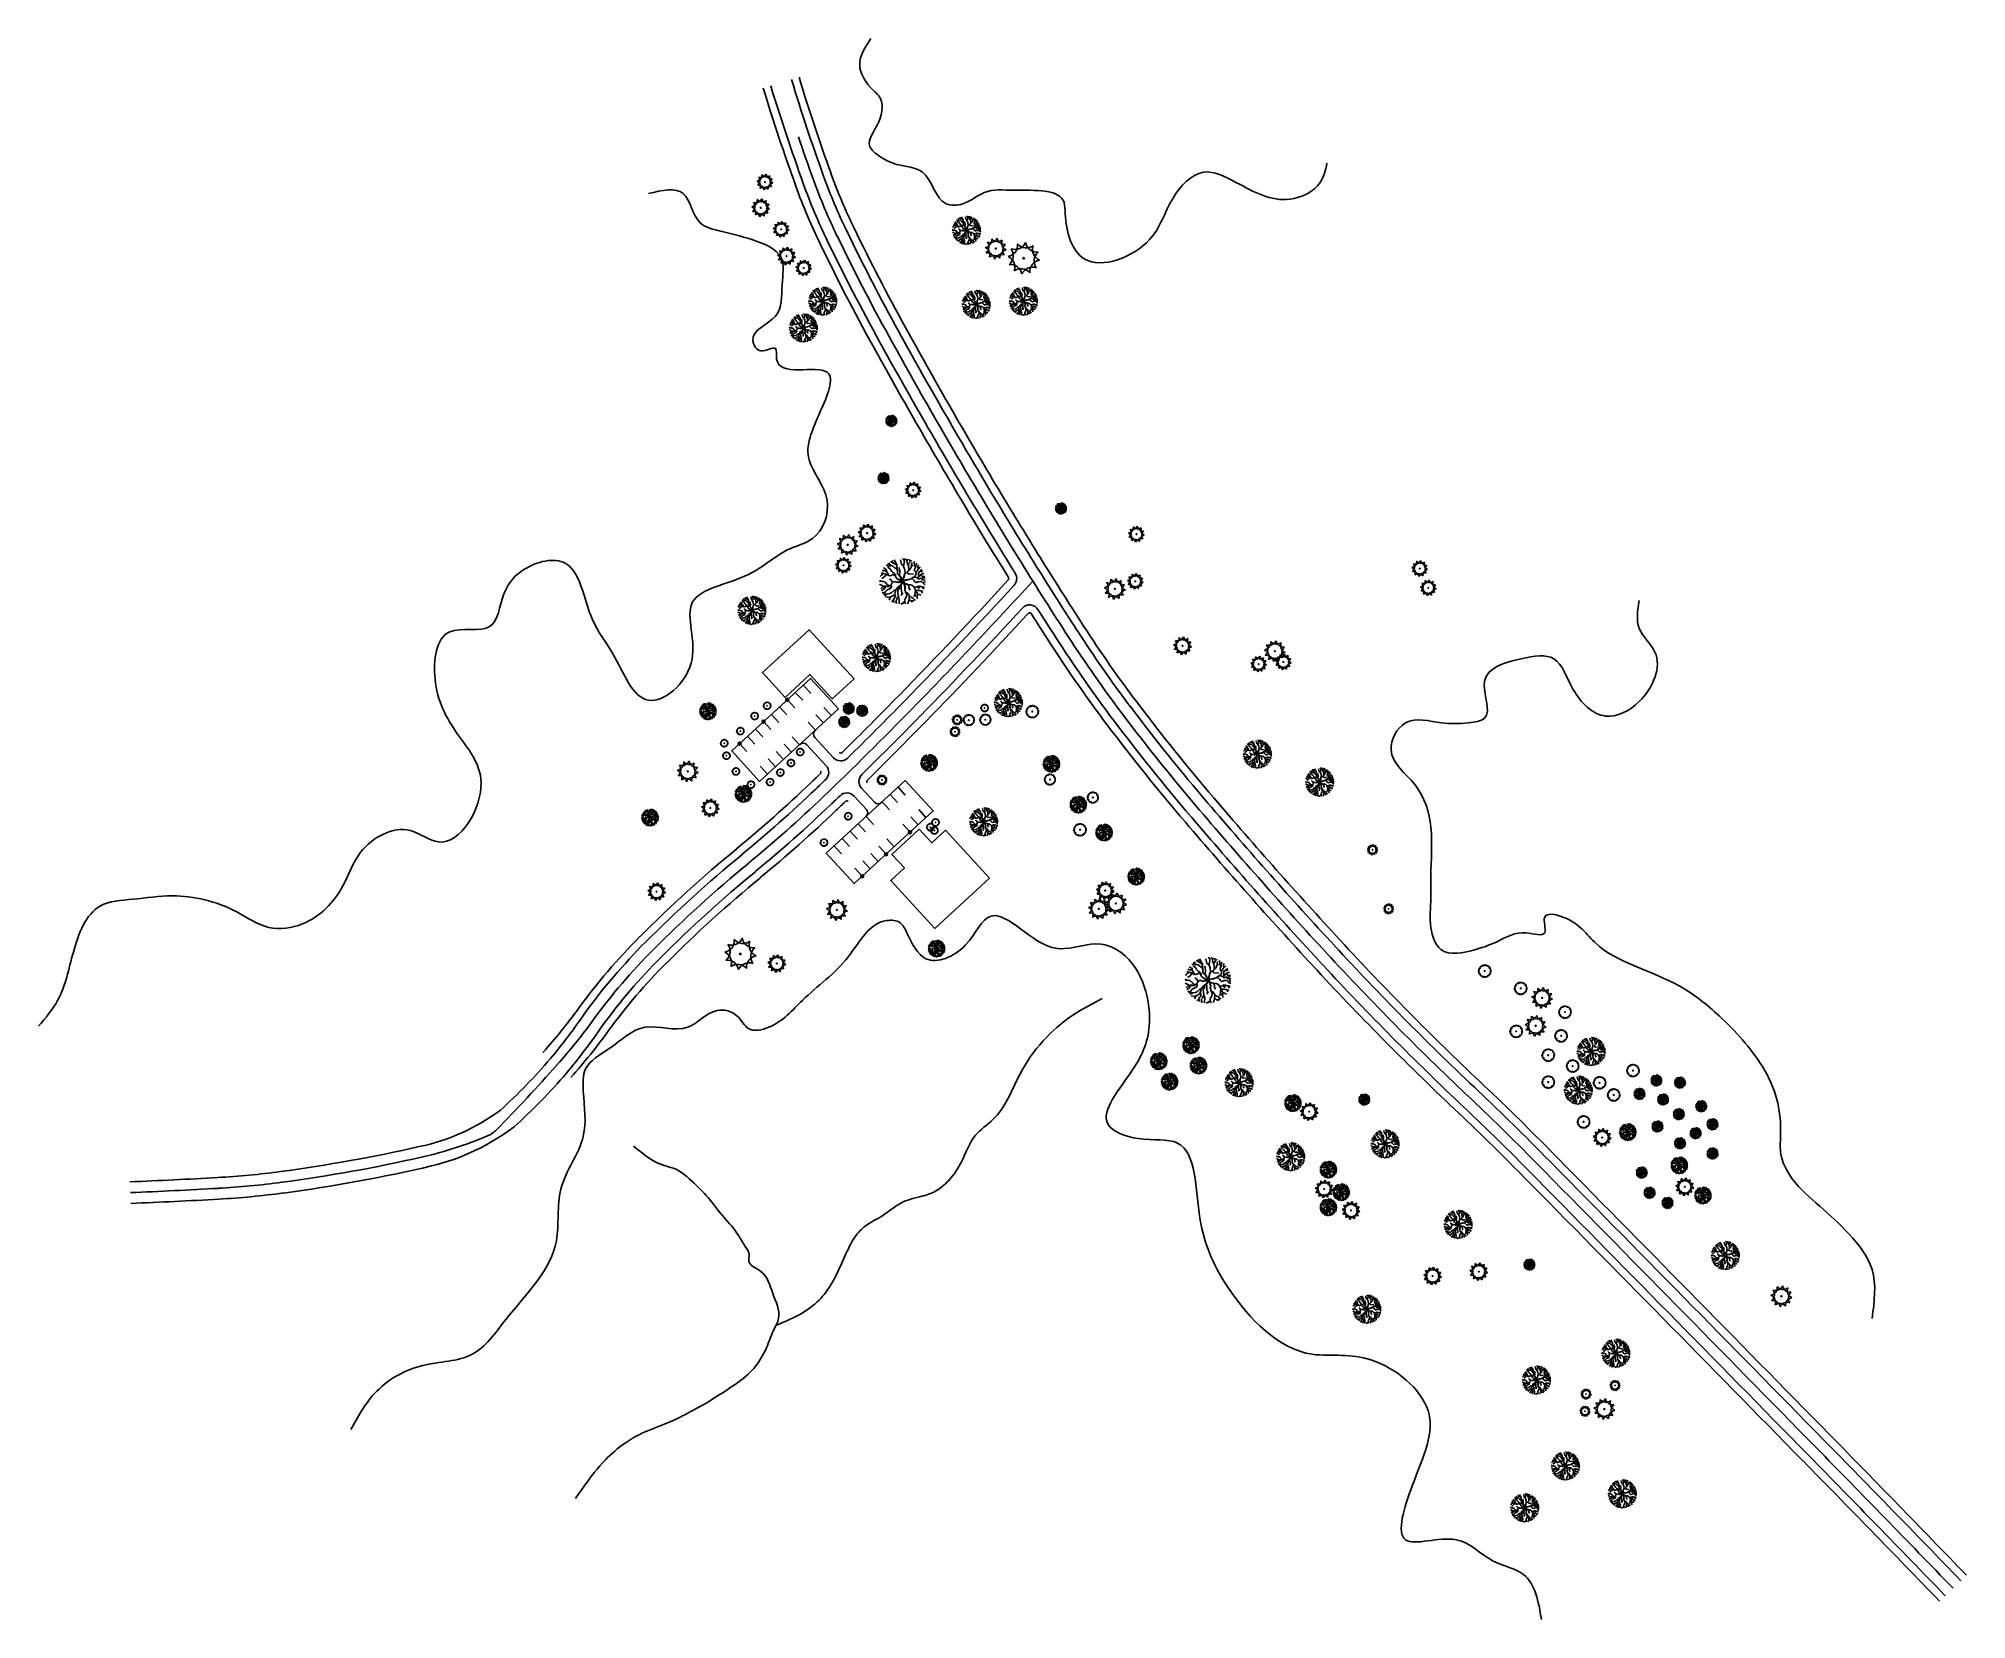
# Model space of a CAD drawing. Extents: x 99089 to 101049, y 99298 to 100905.
import ezdxf

# ---------------------------------------------------------------- set-up
doc = ezdxf.new("R2010")
doc.units = 0
for name, color, linetype in [('Survey Exist Alignments', 7, 'Continuous'), ('Survey Exist Building', 7, 'Continuous'), ('Survey Exist Driveway', 7, 'Continuous'), ('Survey Exist Flowline', 7, 'Continuous'), ('Survey Exist Pavement', 7, 'Continuous'), ('Survey Exist Pole', 7, 'Continuous'), ('Survey Exist Surface', 7, 'Continuous'), ('Survey Exist Trees', 7, 'Continuous')]:
    doc.layers.add(name, color=color, linetype=linetype)

msp = doc.modelspace()

# ---------------------------------------------------------------- linework, layer by layer
at = {"layer": 'Survey Exist Alignments'}
for centre, radius, start, end in [((101694.5, 101421.8), 1934.2, 198.6078, 199.9753), ((100454.1, 100970.9), 614.5, 199.9753, 205.795), ((101820.6, 101631.4), 2132.2, 205.795, 208.8762), ((104614.6, 103172.2), 5322.9, 208.8762, 210.7982), ((104194, 102921.5), 4833.3, 210.7982, 212.8941), ((96177, 103936.3), 5312.8, 315.6677, 317.5895), ((101240.3, 101011.1), 1315.6, 212.8941, 217.0307), ((97079.4, 103054.7), 4051.2, 313.8624, 315.6677), ((101854.5, 101474.5), 2085, 217.0307, 220.5033), ((99006.1, 101049.9), 1270.6, 309.2767, 313.8624), ((104126, 103414.8), 5072.4, 220.5033, 222.6972), ((100615, 99082.6), 1270.6, 129.2767, 135.1812), ((100151.3, 99543.4), 617, 135.1812, 143.8475), ((102573.9, 101982.6), 2960.5, 222.6972, 226.6301), ((99154.9, 100271.3), 617, 318.3485, 323.8475), ((98181.5, 101137.2), 1919.8, 315.656, 318.3485), ((98645.3, 97823.8), 2760.5, 44.6032, 46.6301), ((99392.3, 100147.8), 389.9, 282.7431, 293.1281), ((99534.5, 99814.7), 27.8, 293.1281, 315.656), ((99119.5, 101354.2), 1626.8, 277.6643, 282.7431), ((12453.8, 12817.9), 123818.2, 44.414841, 44.603249), ((99225.1, 100569.2), 834.7, 273.2021, 277.6643), ((98918.4, 106051.5), 6325.6, 272.39178, 273.20207), ((79717.9, 78721.9), 29649.3, 44.03031, 44.41484)]:
    msp.add_arc(centre, radius, start, end, dxfattribs=at)
at = {"layer": 'Survey Exist Building'}
for points in [[(99918, 100253.8), (99872.2, 100303.6), (99824.8, 100260), (99847.9, 100234.8), (99873.1, 100258), (99895.8, 100233.3)], [(100055.6, 100051.1), (100010.8, 100099.8), (99996.9, 100087), (99984.1, 100100.9), (99956.3, 100075.3), (99969.1, 100061.5), (99955.2, 100048.7), (100000, 100000)]]:
    msp.add_lwpolyline(points, close=True, dxfattribs=at)
at = {"layer": 'Survey Exist Driveway'}
for p, q in [((99897, 100173.5), (99877.9, 100194.2)), ((99889.5, 100165.4), (99869.8, 100186.8)), ((99938.6, 100128.3), (99925.5, 100142.6))]:
    msp.add_line(p, q, dxfattribs=at)
msp.add_lwpolyline([(99930.5, 100120.8), (99918, 100134.4)], dxfattribs=at)
for centre, start, end in [((99881.6, 100197.6), 132.6078, 222.6078), ((99866.2, 100183.4), 42.6078, 132.6078), ((99926.8, 100117.5), 312.6078, 42.6078), ((99942.3, 100131.7), 222.6078, 312.6078)]:
    msp.add_arc(centre, 5, start, end, dxfattribs=at)
at = {"layer": 'Survey Exist Flowline'}
for points in [[(100170.2, 99928.6), (100140.4, 99911.9), (100086.7, 99852.2), (100059.1, 99805.6), (100041.3, 99789.7), (100027, 99762.6), (100015.3, 99745.1), (100002.3, 99733.8), (99988.2, 99728.1), (99967.8, 99721.9), (99956.1, 99714.6), (99944.6, 99706.5), (99934.3, 99700.8), (99922.8, 99691.4), (99913.7, 99677.6), (99905.1, 99659.2), (99895.3, 99639.4), (99884.3, 99624.3), (99866.2, 99609.6), (99838.1, 99596.3)], [(99693.8, 99778.8), (99724.9, 99759), (99733.9, 99756.4), (99755.4, 99740.9), (99767.3, 99728.9), (99784.1, 99708.2), (99798.2, 99691.2), (99808, 99675.6), (99811.4, 99668.4), (99810.8, 99662), (99822.5, 99651.8), (99835.3, 99629), (99841.2, 99603.8), (99835.7, 99590.6), (99828.9, 99573.8), (99817.8, 99555), (99809.9, 99546.5), (99789, 99531.1), (99768.2, 99517.9), (99748.1, 99506.8), (99729.2, 99497.7), (99702.3, 99486.8), (99685.1, 99476.8), (99665.1, 99459.7), (99644, 99433.7), (99634.8, 99420.5)]]:
    msp.add_spline(points, degree=3, dxfattribs=at)
at = {"layer": 'Survey Exist Pavement'}
for p, q in [((99850.1, 100232.5), (99857.6, 100224.4)), ((99858.2, 100240), (99865.7, 100231.9)), ((99866.3, 100247.4), (99873.8, 100239.3)), ((99833.9, 100217.6), (99841.4, 100209.5)), ((99842, 100225.1), (99849.5, 100217)), ((99886.7, 100209.1), (99879.2, 100217.2)), ((99894.8, 100216.5), (99887.3, 100224.6)), ((99809.7, 100195.3), (99817.1, 100187.2)), ((99817.8, 100202.7), (99825.2, 100194.6)), ((99825.9, 100210.2), (99833.3, 100202.1)), ((99862.4, 100186.7), (99854.9, 100194.8)), ((99878.6, 100201.6), (99871.1, 100209.7)), ((99801.6, 100187.9), (99809, 100179.8)), ((99846.2, 100171.8), (99838.7, 100179.9)), ((99854.3, 100179.3), (99846.8, 100187.4)), ((99830, 100156.9), (99822.5, 100165)), ((99838.1, 100164.4), (99830.6, 100172.5)), ((99954.5, 100136.1), (99961.9, 100128)), ((99962.6, 100143.6), (99970, 100135.5)), ((99946.4, 100128.7), (99953.8, 100120.6)), ((99991, 100112.7), (99983.6, 100120.8)), ((99914, 100098.9), (99921.4, 100090.8)), ((99922.1, 100106.3), (99929.5, 100098.2)), ((99930.2, 100113.8), (99937.6, 100105.7)), ((99974.8, 100097.8), (99967.4, 100105.9)), ((99982.9, 100105.2), (99975.5, 100113.3)), ((99897.8, 100084), (99905.3, 100075.9)), ((99905.9, 100091.4), (99913.3, 100083.3)), ((99942.4, 100068), (99935, 100076.1)), ((99950.5, 100075.4), (99943.1, 100083.5)), ((99958.6, 100082.9), (99951.2, 100091)), ((99926.2, 100053.1), (99918.8, 100061.2)), ((99934.3, 100060.5), (99926.9, 100068.6))]:
    msp.add_line(p, q, dxfattribs=at)
for points in [[(99902.1, 100223.3), (99873.7, 100254.2), (99793.5, 100180.4), (99821.9, 100149.5)], [(99969.9, 100150.3), (99998.4, 100119.4), (99918.1, 100045.6), (99889.7, 100076.6)]]:
    msp.add_lwpolyline(points, close=True, dxfattribs=at)
for centre, radius, start, end in [((101694.5, 101421.8), 1923.2, 196.894, 199.9753), ((101694.5, 101421.8), 1945.2, 196.894, 199.9753), ((100454.1, 100970.9), 603.5, 199.9753, 205.795), ((100454.1, 100970.9), 625.5, 199.9753, 205.795), ((101820.6, 101631.4), 2121.2, 205.795, 208.8762), ((101820.6, 101631.4), 2143.2, 205.795, 208.8762), ((104614.6, 103172.2), 5311.9, 208.8762, 210.7982), ((104614.6, 103172.2), 5333.9, 208.8762, 210.7982), ((104194, 102921.5), 4822.3, 210.7982, 212.8941), ((104194, 102921.5), 4844.3, 210.7982, 211.9085), ((100073.2, 100355.7), 10, 317.5432, 31.9085), ((96431, 103688.2), 4946.7, 315.6677, 317.5432), ((96603, 103520), 4728.2, 315.6677, 317.4992), ((100096.4, 100318.9), 10, 32.4211, 137.4992), ((104194, 102921.5), 4844.3, 212.4211, 212.8941), ((101240.3, 101011.1), 1326.6, 212.8941, 217.0307), ((101240.3, 101011.1), 1304.6, 212.8941, 217.0307), ((97079.4, 103054.7), 4040.2, 314.503, 315.6677), ((97079.4, 103054.7), 4062.2, 314.4834, 315.6677), ((101854.5, 101474.5), 2096, 217.0307, 220.5033), ((101854.5, 101474.5), 2074, 217.0307, 220.5033), ((99904.4, 100180.3), 10, 222.6078, 314.503), ((99882.2, 100158.6), 10, 314.0621, 42.6078), ((99932.8, 100149.3), 10, 134.4834, 222.6078), ((99006.1, 101049.9), 1259.6, 309.2767, 313.8624), ((97079.4, 103054.7), 4040.2, 313.8624, 314.0621), ((97079.4, 103054.7), 4062.2, 313.8624, 314.0471), ((99910.6, 100127.7), 10, 42.6078, 134.0471), ((99006.1, 101049.9), 1281.6, 309.2767, 313.8624), ((104126, 103414.8), 5061.4, 220.5033, 222.6972), ((104126, 103414.8), 5083.4, 220.5033, 222.6972), ((100615, 99082.6), 1281.6, 129.2767, 135.1812), ((100615, 99082.6), 1259.6, 129.2767, 135.1812), ((100151.3, 99543.4), 628, 135.1812, 143.8475), ((102573.9, 101982.6), 2949.5, 222.6972, 226.6301), ((100151.3, 99543.4), 606, 135.1812, 143.8475), ((102573.9, 101982.6), 2971.5, 222.6972, 226.6301), ((99143.1, 100256.7), 607.2, 320.1213, 325.6204), ((99143.1, 100256.7), 629.1, 320.0625, 325.5615), ((99162.1, 100251), 589, 312.3043, 319.3672), ((99162.1, 100251), 611, 312.2033, 319.3305), ((98645.3, 97823.8), 2749.5, 44.6032, 46.6301), ((98645.3, 97823.8), 2771.5, 44.6032, 46.6301), ((99432.6, 99984.9), 211.2, 281.8361, 306.6103), ((99432.6, 99984.9), 233.2, 283.879, 306.8833), ((99119.5, 101354.2), 1615.8, 277.6643, 282.7431), ((12453.8, 12817.9), 123829.2, 44.414841, 44.603249), ((98918.4, 106051.5), 6314.6, 272.39178, 273.20207), ((99225.1, 100569.2), 823.7, 273.2021, 277.6643), ((99119.5, 101354.2), 1637.8, 277.6643, 283.0217), ((12453.8, 12817.9), 123807.2, 44.414841, 44.603249), ((98918.4, 106051.5), 6336.6, 272.39178, 273.20207), ((99225.1, 100569.2), 845.7, 273.2021, 277.6643), ((79717.9, 78721.9), 29660.3, 44.03031, 44.41484), ((79717.9, 78721.9), 29638.3, 44.03031, 44.41484)]:
    msp.add_arc(centre, radius, start, end, dxfattribs=at)
at = {"layer": 'Survey Exist Pole'}
for centre in [(99850.1, 100232.5), (99825.9, 100210.2), (99801.6, 100187.9), (99974.8, 100097.8), (99950.5, 100075.4), (99926.2, 100053.1)]:
    msp.add_circle(centre, 1.5, dxfattribs=at)
at = {"layer": 'Survey Exist Surface'}
for centre, radius, start, end in [((101694.5, 101421.8), 1915.2, 196.894, 199.9753), ((101694.5, 101421.8), 1953.2, 196.894, 199.9753), ((100454.1, 100970.9), 595.5, 199.9753, 205.795), ((100454.1, 100970.9), 633.5, 199.9753, 205.795), ((101820.6, 101631.4), 2113.2, 205.795, 208.8762), ((101820.6, 101631.4), 2151.2, 205.795, 208.8762), ((104614.6, 103172.2), 5303.9, 208.8762, 210.7982), ((104614.6, 103172.2), 5341.9, 208.8762, 210.7982), ((104194, 102921.5), 4814.3, 210.7982, 212.8941), ((104194, 102921.5), 4852.3, 210.7982, 211.9085), ((96431, 103688.2), 4938.7, 315.6677, 317.5432), ((100073.2, 100355.7), 2, 317.5432, 31.9085), ((96603, 103520), 4736.2, 315.6677, 317.4992), ((100096.4, 100318.9), 2, 32.4211, 137.4992), ((104194, 102921.5), 4852.3, 212.4211, 212.8941), ((101240.3, 101011.1), 1296.6, 212.8941, 217.0307), ((101240.3, 101011.1), 1334.6, 212.8941, 217.0307), ((97079.4, 103054.7), 4032.2, 314.503, 315.6677), ((101854.5, 101474.5), 2066, 217.0307, 220.5033), ((97079.4, 103054.7), 4070.2, 314.4834, 315.6677), ((101854.5, 101474.5), 2104, 217.0307, 220.5033), ((99904.4, 100180.3), 2, 222.6078, 314.503), ((97079.4, 103054.7), 4032.2, 313.8624, 314.0621), ((99882.2, 100158.6), 2, 314.0621, 42.6078), ((99006.1, 101049.9), 1251.6, 309.2767, 313.8624), ((99932.8, 100149.3), 2, 134.4834, 222.6078), ((99006.1, 101049.9), 1289.6, 309.2767, 313.8624), ((97079.4, 103054.7), 4070.2, 313.8624, 314.0471), ((99910.6, 100127.7), 2, 42.6078, 134.0471), ((104126, 103414.8), 5053.4, 220.5033, 222.6972), ((104126, 103414.8), 5091.4, 220.5033, 222.6972), ((100615, 99082.6), 1289.6, 129.2767, 135.1812), ((100615, 99082.6), 1251.6, 129.2767, 135.1812), ((100151.3, 99543.4), 636, 135.1812, 143.8475), ((102573.9, 101982.6), 2941.5, 222.6972, 226.6301), ((100151.3, 99543.4), 598, 135.1812, 143.8475), ((102573.9, 101982.6), 2979.5, 222.6972, 226.6301), ((99154.9, 100271.3), 598, 318.3485, 323.8475), ((99154.9, 100271.3), 636, 318.3485, 323.8475), ((98645.3, 97823.8), 2779.5, 44.6032, 46.6301), ((98645.3, 97823.8), 2741.5, 44.6032, 46.6301), ((12453.8, 12817.9), 123837.2, 44.414841, 44.603249), ((12453.8, 12817.9), 123799.2, 44.414841, 44.603249), ((79717.9, 78721.9), 29668.3, 44.03031, 44.41484), ((79717.9, 78721.9), 29630.3, 44.03031, 44.41484)]:
    msp.add_arc(centre, radius, start, end, dxfattribs=at)
at = {"layer": 'Survey Exist Trees'}
for p, q in [((99815.3, 100219.1), (99814.9, 100218.9)), ((99816.9, 100215.9), (99816.9, 100215.9)), ((99828, 100229.6), (99827.6, 100229.3)), ((99829.5, 100226.4), (99829.5, 100226.4)), ((100032.2, 100216.6), (100031.7, 100216.3)), ((100049, 100217), (100048.4, 100216.7)), ((100049, 100227.3), (100048.7, 100227.1)), ((100050.6, 100224.1), (100050.6, 100224.1)), ((100051.4, 100212.2), (100051.4, 100212.2)), ((100096.4, 100225.9), (100095.8, 100225.5)), ((100099.1, 100220.4), (100099.1, 100220.4)), ((99800.8, 100203.8), (99800.4, 100203.6)), ((99802.3, 100200.6), (99802.3, 100200.6)), ((100034.6, 100211.8), (100034.6, 100211.8)), ((99784.4, 100191.5), (99784, 100191.3)), ((99785.9, 100188.3), (99785.9, 100188.3)), ((99786.6, 100178.8), (99786.2, 100178.6)), ((99788.2, 100175.6), (99788.2, 100175.6)), ((99861.5, 100182.6), (99861.1, 100182.4)), ((99863.1, 100179.4), (99863.1, 100179.4)), ((99796.3, 100162.8), (99795.9, 100162.6)), ((99797.9, 100159.6), (99797.9, 100159.6)), ((99841.4, 100161.7), (99841, 100161.5)), ((99843, 100158.5), (99843, 100158.5)), ((99852.2, 100171.4), (99851.8, 100171.2)), ((99853.8, 100168.2), (99853.8, 100168.2)), ((100114.6, 100156.2), (100114.1, 100155.9)), ((99811.6, 100149.4), (99811.2, 100149.2)), ((99813.1, 100146.2), (99813.1, 100146.2)), ((99831, 100152), (99830.6, 100151.8)), ((99832.5, 100148.8), (99832.5, 100148.8)), ((100117, 100151.4), (100117, 100151.4)), ((100158.2, 100137.9), (100157.7, 100137.6)), ((99910.4, 100117.3), (99910, 100117.1)), ((99911.9, 100114.1), (99911.9, 100114.1)), ((100160.6, 100133.1), (100160.6, 100133.1)), ((99993.9, 100106.1), (99993.5, 100105.9)), ((99995.4, 100102.9), (99995.4, 100102.9)), ((99998, 100102.8), (99997.6, 100102.5)), ((99999.1, 100111), (99998.7, 100110.7)), ((99999.5, 100099.5), (99999.5, 100099.5)), ((100000.7, 100107.8), (100000.7, 100107.8)), ((100144.9, 100105.8), (100144.2, 100105.4)), ((100147.6, 100100.3), (100147.6, 100100.3)), ((99885.8, 100090.5), (99885.4, 100090.2)), ((99887.3, 100087.2), (99887.3, 100087.2)), ((100556.3, 99962.2), (100555.6, 99961.8)), ((100558.9, 99956.7), (100558.9, 99956.7)), ((100592.8, 99944.5), (100592.2, 99944.2)), ((100595.5, 99939.1), (100595.5, 99939.1)), ((100637.8, 99920.4), (100637.2, 99920)), ((100588.2, 99900.8), (100587.6, 99900.4)), ((100640.5, 99914.9), (100640.5, 99914.9)), ((100590.9, 99895.4), (100590.9, 99895.4)), ((100633.9, 99896.3), (100633.3, 99895.9)), ((100636.6, 99890.8), (100636.6, 99890.8)), ((100620.8, 99876.7), (100620.2, 99876.3)), ((100623.5, 99871.2), (100623.5, 99871.2)), ((100645.6, 99865.6), (100645, 99865.2)), ((100648.3, 99860.1), (100648.3, 99860.1)), ((100707, 99861), (100706.3, 99860.6)), ((100620.8, 99849.3), (100620.2, 99848.9)), ((100623.5, 99843.8), (100623.5, 99843.8)), ((100673, 99848.6), (100672.4, 99848.2)), ((100675.7, 99843.1), (100675.7, 99843.1)), ((100709.6, 99855.5), (100709.6, 99855.5)), ((100687.4, 99836.2), (100686.8, 99835.8)), ((100690.1, 99830.7), (100690.1, 99830.7)), ((100656.7, 99808.8), (100656.1, 99808.4)), ((100659.4, 99803.3), (100659.4, 99803.3))]:
    msp.add_line(p, q, dxfattribs=at)
for points in [[(100023.9, 100720.7), (100023.9, 100721.2), (100023.7, 100721.5)], [(100028.9, 100719.4), (100028.3, 100720.3), (100027.4, 100720.9), (100027, 100721.1), (100026.1, 100721.6), (100025.1, 100722.1), (100024.8, 100722.2)], [(100026.4, 100721.4), (100026, 100722.4), (100026, 100722.9)], [(100029.1, 100714.4), (100029.1, 100716.5), (100028.9, 100719.4), (100028.8, 100720), (100028.5, 100720.6), (100027, 100723.3)], [(100033, 100719.3), (100032.2, 100720.2), (100031.7, 100720.4), (100031, 100723.3)], [(100033.5, 100722.9), (100033, 100723.7), (100032.4, 100724.3)], [(100033.5, 100724.2), (100033.6, 100722.8), (100033, 100719.2), (100033.7, 100717.7), (100033.9, 100715.1), (100035.1, 100715.4), (100036, 100716.2), (100036.5, 100716.9), (100036.1, 100720.1), (100035.3, 100721), (100035.1, 100723.2), (100034.8, 100723.6), (100034.7, 100724.1)], [(100035.1, 100723.2), (100035.6, 100723.4), (100036, 100723.9)], [(100036.1, 100720.1), (100036.4, 100721.2), (100037, 100721.9), (100038, 100722.9), (100038.1, 100723.1)], [(100037.4, 100722.3), (100036.7, 100723.3), (100036.5, 100723.7)], [(100038.2, 100719.4), (100038.2, 100720.1), (100038.4, 100721.6)], [(100040.7, 100718.6), (100040.5, 100718.7), (100040.2, 100719.4), (100039.9, 100720), (100039.8, 100720.9), (100039.7, 100722.3)], [(100018.9, 100709.8), (100017.7, 100710.4)], [(100024.3, 100706.7), (100023.9, 100706.9), (100023.2, 100707.3), (100022.4, 100708), (100021.7, 100709), (100021.1, 100709.5), (100020.2, 100709.6), (100019.4, 100709.8), (100017.7, 100709.8)], [(100020.4, 100706.4), (100019.8, 100706.8), (100019.1, 100707.3), (100017.8, 100707.9)], [(100027.9, 100713.1), (100027.5, 100713.5), (100026.9, 100714), (100026.4, 100714), (100026, 100714), (100025.6, 100713.8), (100025.3, 100713.5), (100024.4, 100713.3), (100024, 100713.3), (100023.2, 100713.6), (100022.6, 100713.9), (100022.1, 100714.2), (100021.3, 100714.6), (100020.5, 100714.8), (100020, 100714.5), (100019.6, 100714.1), (100019, 100713.7), (100018.1, 100712.8)], [(100027, 100709.5), (100026.9, 100709.5), (100026.4, 100709.1), (100025.9, 100708.5), (100025.5, 100708.1), (100025.2, 100707.8), (100024.8, 100707.3), (100024.5, 100706.9), (100024.2, 100706.6), (100023.8, 100706.3), (100023, 100706.4), (100022.5, 100706.4), (100021.9, 100706.6), (100021.4, 100706.7), (100021, 100706.6), (100020.5, 100706.5), (100020.2, 100706.1), (100019.7, 100705.9), (100019.2, 100705.5), (100018.5, 100704.9)], [(100020.3, 100714.6), (100019.9, 100714.9), (100019.3, 100715), (100018.8, 100715.2)], [(100021.3, 100706.7), (100021.3, 100706.1), (100021.2, 100705.6), (100020.9, 100705), (100020.1, 100704.6), (100019.5, 100704.2), (100019, 100703.7)], [(100021.6, 100714.4), (100021.6, 100713.5), (100021, 100712.6), (100019.9, 100711.9), (100019.3, 100711.6)], [(100020.6, 100702.2), (100020.2, 100702.5), (100019.5, 100702.8)], [(100022.1, 100716.3), (100021.6, 100716.4), (100020.7, 100716.3), (100020.1, 100716.5), (100019.6, 100717)], [(100025.2, 100707.7), (100025.4, 100706.9), (100025.3, 100706.1), (100025, 100705.4), (100023.9, 100704.9), (100023.1, 100704.5), (100022.4, 100704), (100021.6, 100703.2), (100021.1, 100702.6), (100020.7, 100702.2), (100019.9, 100702.1)], [(100023.9, 100697.9), (100024.8, 100699.8), (100025.8, 100700.4), (100026.8, 100701), (100027.4, 100701.6), (100027.7, 100702.9), (100028, 100704.3), (100026.8, 100703.8), (100025.6, 100702.7), (100024.4, 100702), (100022.6, 100701.6), (100022, 100701.7), (100020.5, 100701.2)], [(100023.6, 100713.5), (100023.3, 100714.4), (100022.8, 100715.1), (100022.1, 100716.3), (100022.3, 100716.7), (100022, 100717.3), (100021, 100717.9), (100020.6, 100718.5)], [(100025.4, 100719.8), (100024.2, 100719.5), (100023.3, 100719.7), (100022, 100720)], [(100028.7, 100711.6), (100028.7, 100711.6), (100028.3, 100712.2), (100027.8, 100712.9), (100028, 100713.5), (100027.9, 100714), (100027.1, 100714.8), (100026.2, 100715.4), (100025.7, 100716.1), (100025.1, 100716.6), (100024.7, 100717.4), (100024.3, 100717.8), (100023.4, 100718.4), (100022.8, 100718.9)], [(100029.1, 100716.5), (100028.5, 100717.6), (100027.1, 100718.6), (100026.1, 100719.6), (100024.6, 100720), (100023.9, 100720.7), (100022.9, 100720.9)], [(100026.1, 100708.8), (100025.1, 100710.5), (100024.1, 100711.3)], [(100028.5, 100704.7), (100029, 100705.7), (100029.6, 100706.2), (100030.2, 100706.6), (100030.9, 100707.1), (100031.6, 100707.8), (100031.8, 100708.3), (100032, 100709.4), (100031.9, 100709.6), (100031.8, 100709.6), (100030.8, 100709.3), (100029.8, 100709.1), (100029.3, 100709.1), (100028.5, 100709.3), (100027.7, 100709.4), (100027, 100709.5)], [(100034.2, 100703.3), (100033.8, 100704.1), (100033.8, 100704.9), (100033.7, 100705.1), (100033.9, 100705.6), (100034.1, 100706.3), (100033.6, 100707), (100033.4, 100707.8), (100033.1, 100708.4), (100032.7, 100709), (100032.5, 100709.1), (100032.3, 100709.1), (100032.2, 100708.9), (100032, 100708.2), (100032, 100708), (100031.3, 100707.2), (100031, 100706.8), (100029.9, 100706.2), (100028.9, 100705.3), (100028, 100704.3)], [(100028.3, 100709.3), (100029.2, 100709.2), (100029.9, 100709.3), (100030.7, 100709.5), (100031.5, 100709.8), (100031.6, 100710), (100031.5, 100710.1), (100030.3, 100710.6), (100029.6, 100711), (100028.7, 100711.6)], [(100029.4, 100711.1), (100029.9, 100710.9), (100030.6, 100710.6), (100031.2, 100710.3), (100031.7, 100710.1), (100031.8, 100710.1), (100031.9, 100710.3), (100031.7, 100710.8), (100031.3, 100711.8), (100031, 100712.6), (100030.8, 100713), (100030.2, 100713.5), (100029.1, 100714.4)], [(100029.9, 100706.2), (100030.4, 100705.4), (100029.4, 100703.9), (100029.5, 100701.7), (100029.9, 100699.9), (100030.3, 100698.3), (100030.2, 100695.7), (100029.9, 100695.4)], [(100030, 100713.7), (100030.6, 100713.3), (100031, 100713), (100031.3, 100712.3), (100031.6, 100711.7), (100031.9, 100710.8), (100032.1, 100710.3), (100032.2, 100710.2), (100032.3, 100710.2), (100032.5, 100710.6), (100032.7, 100711.1), (100032.9, 100711.9), (100033.2, 100712.8), (100033.4, 100713.6), (100033.6, 100714.3), (100033.8, 100714.7)], [(100030.2, 100713.5), (100030.7, 100715.1), (100030.7, 100716.4), (100030.6, 100717.1), (100030.3, 100718.6)], [(100031.3, 100707.2), (100031.6, 100706.3), (100031.5, 100705), (100031.6, 100704.1), (100031.8, 100703.3), (100032.1, 100702.4), (100031.8, 100701.3), (100031.5, 100700.9)], [(100032, 100702.2), (100032.2, 100702.1), (100032.8, 100701.8)], [(100033.9, 100715.1), (100033.6, 100713.9), (100033.3, 100712.9), (100033, 100711.7), (100032.7, 100710.6), (100032.6, 100710.4), (100032.7, 100710.2), (100032.9, 100710.2), (100033.7, 100710.4), (100034.5, 100710.6), (100035.6, 100710.8), (100036.3, 100710.9), (100036.8, 100711)], [(100037.2, 100711.1), (100036.5, 100710.9), (100035.7, 100710.7), (100034.8, 100710.5), (100033.9, 100710.4), (100033.3, 100710.1), (100032.8, 100709.8), (100032.7, 100709.7), (100032.8, 100709.5), (100033.3, 100709.2), (100034.2, 100708.4), (100034.6, 100708.1), (100035.4, 100707.9)], [(100035.9, 100707.8), (100034.5, 100708.1), (100033.8, 100708.6), (100032.8, 100709.2), (100033.2, 100708.6), (100033.5, 100708.1), (100033.6, 100707.6), (100033.9, 100706.8), (100034.2, 100706.2), (100033.9, 100705), (100034.3, 100702.9)], [(100034.3, 100702.9), (100034.4, 100702.4), (100034.9, 100702), (100035.1, 100700.8), (100034.8, 100699.8), (100034.1, 100698.7), (100033.8, 100698), (100033.7, 100697.1), (100034.1, 100695.8), (100034.4, 100695.3)], [(100034.3, 100702.8), (100035.3, 100702.4), (100036.8, 100700.7), (100036.7, 100700), (100036.6, 100698.4), (100036.5, 100697.9), (100036.3, 100696.9), (100035.7, 100695.6)], [(100035, 100715.3), (100035.8, 100715), (100036.6, 100714.3), (100039.3, 100714.5)], [(100035.9, 100707.8), (100037.5, 100707.6), (100038.2, 100707.4), (100039.1, 100706.8), (100039.4, 100706.3), (100040, 100705.4), (100040.7, 100703.8), (100042, 100701.6), (100041.6, 100700.7), (100041.8, 100699.4), (100041.8, 100698.7)], [(100035.9, 100707.8), (100036.5, 100706.6), (100036.5, 100705.2), (100037.2, 100704.1)], [(100036.5, 100716.9), (100037.3, 100717.5), (100037.8, 100718.7), (100038.2, 100719.4), (100039, 100720.1)], [(100037.2, 100711.1), (100037.6, 100711.2), (100038.6, 100712), (100039.4, 100712.4), (100040.5, 100712.5), (100041.8, 100712.1), (100042.2, 100712), (100042.6, 100712.4), (100043.1, 100713.2), (100043.6, 100713.9), (100044.2, 100714.2), (100045, 100714.5), (100045.9, 100714.9)], [(100038, 100711.6), (100038.7, 100711.3), (100039.5, 100710.4), (100040, 100709.7), (100040.7, 100709.2), (100041.3, 100709), (100042.1, 100709.4), (100042.7, 100709.5), (100043.9, 100709.6), (100044.5, 100709.6), (100045.3, 100708.9), (100046.1, 100708), (100046.8, 100707.8)], [(100039.4, 100706.3), (100040.8, 100706), (100041.6, 100706.3), (100042.4, 100706.8), (100043.6, 100706)], [(100039.5, 100712.5), (100040.5, 100713.3), (100040.9, 100714.1), (100040.9, 100714.8), (100040.9, 100715.6), (100040, 100716.4), (100040, 100717.2), (100040.7, 100718.6), (100041.2, 100721.3)], [(100040.6, 100704.1), (100040.4, 100702.9), (100040.2, 100701.9), (100040.4, 100701.1), (100040.6, 100700)], [(100040.7, 100703.8), (100041.2, 100704), (100042.2, 100704), (100043.2, 100703.9), (100044.1, 100703.8), (100044.6, 100703.3), (100044.8, 100702.3)], [(100040.9, 100715.6), (100041.5, 100716.3), (100042, 100717.1), (100042.4, 100717.6), (100043.6, 100718.9)], [(100041.7, 100706.4), (100042.3, 100705.9), (100043, 100705)], [(100042, 100712), (100042.5, 100711.2), (100043.3, 100711.4), (100044, 100711.8), (100044.4, 100711.5), (100045, 100710.6), (100046.9, 100710.6)], [(100042.4, 100717.6), (100042.2, 100718.5), (100042.2, 100718.8), (100042.4, 100720.3)], [(100042.5, 100712.4), (100042.5, 100715), (100042.7, 100715.5), (100043.6, 100716.1), (100044.1, 100716.9), (100044.7, 100717.4)], [(100042.9, 100706.4), (100043.5, 100706.7), (100044.3, 100706.4), (100045.1, 100706.1), (100046.4, 100706)], [(100043.6, 100716.1), (100044, 100715.9), (100044.4, 100715.9), (100045.1, 100716.7)], [(100043.9, 100714), (100044.3, 100713.3), (100044.9, 100712.9), (100045.7, 100712.7), (100046.5, 100712.9)], [(100044.3, 100711.6), (100044.7, 100711.6), (100045.3, 100711.7), (100046.7, 100712.1)], [(100044.3, 100703.6), (100044.7, 100703.6), (100045.3, 100703.3), (100045.4, 100703.2)], [(100045, 100706.2), (100045.4, 100705.6), (100046, 100704.7)], [(100045.4, 100708.7), (100045.9, 100709.3), (100046.9, 100709.4)], [(100022.6, 100701.6), (100022.2, 100701.3), (100021.5, 100701), (100021, 100700.6)], [(100024.8, 100699.8), (100023.7, 100699.4), (100022.9, 100699.6), (100021.6, 100699.9)], [(100026.5, 100697.7), (100026, 100697.1), (100025.3, 100697)], [(100027.4, 100701.6), (100027.8, 100700.5), (100027.9, 100700), (100027.1, 100699), (100026.6, 100698.1), (100026.5, 100697.5), (100026.8, 100696.9), (100026.8, 100696.2)], [(100028.5, 100696.4), (100028.1, 100696), (100027.8, 100695.9)], [(100029.9, 100699.9), (100029.1, 100699.4), (100028.8, 100698.4), (100028.3, 100697.7), (100028.3, 100697), (100028.4, 100696.5), (100028.7, 100696), (100028.7, 100695.6)], [(100034, 100696.3), (100033, 100696.2), (100032.5, 100695.8), (100031.7, 100695.5), (100031.2, 100695.2)], [(100032.5, 100695.8), (100032.6, 100695.2)], [(100036.6, 100698.5), (100037.3, 100697.7), (100037.9, 100697.3), (100038.9, 100697.4), (100039.6, 100697.1)], [(100036.7, 100700), (100038, 100699.7), (100039, 100699.1), (100039.8, 100698.2), (100040.2, 100698.1), (100040.4, 100697.7)], [(100038, 100697.3), (100038.5, 100696.6)], [(100040.3, 100701.5), (100040, 100700.8), (100039.4, 100700.1)], [(100042, 100701.6), (100042.7, 100701.5), (100043.8, 100701.2), (100044, 100701.1)], [(99874.1, 100642.6), (99873.7, 100642.9), (99873.1, 100643), (99872.6, 100643.2)], [(99875.9, 100644.3), (99875.4, 100644.4), (99874.5, 100644.3), (99873.9, 100644.5), (99873.5, 100645)], [(99877.5, 100641.4), (99877.1, 100642.3), (99876.7, 100643), (99875.9, 100644.3), (99876.1, 100644.7), (99875.8, 100645.3), (99874.9, 100645.9), (99874.4, 100646.4)], [(99879.2, 100647.8), (99878, 100647.4), (99877.1, 100647.7), (99875.8, 100648)], [(99882.6, 100639.6), (99882.6, 100639.6), (99882.1, 100640.2), (99881.7, 100640.9), (99881.8, 100641.5), (99881.8, 100642), (99880.9, 100642.8), (99880, 100643.4), (99879.5, 100644), (99879, 100644.6), (99878.5, 100645.3), (99878.2, 100645.8), (99877.2, 100646.4), (99876.6, 100646.9)], [(99882.9, 100644.5), (99882.4, 100645.6), (99881, 100646.5), (99879.9, 100647.6), (99878.5, 100647.9), (99877.8, 100648.6), (99876.7, 100648.9)], [(99877.8, 100648.6), (99877.7, 100649.2), (99877.5, 100649.5)], [(99882.7, 100647.4), (99882.1, 100648.2), (99881.3, 100648.8), (99880.8, 100649.1), (99879.9, 100649.5), (99878.9, 100650), (99878.6, 100650.2)], [(99880.2, 100649.4), (99879.9, 100650.4), (99879.9, 100650.9)], [(99883, 100642.4), (99882.9, 100644.5), (99882.7, 100647.4), (99882.6, 100648), (99882.3, 100648.6), (99880.8, 100651.3)], [(99884.1, 100641.5), (99884.6, 100643.1), (99884.6, 100644.3), (99884.4, 100645), (99884.1, 100646.5)], [(99886.8, 100647.3), (99886, 100648.1), (99885.5, 100648.4), (99884.9, 100651.3)], [(99887.3, 100650.8), (99886.8, 100651.7), (99886.3, 100652.3)], [(99887.8, 100643.1), (99887.4, 100641.9), (99887.1, 100640.8), (99886.9, 100639.7), (99886.5, 100638.5), (99886.4, 100638.4), (99886.5, 100638.1), (99886.7, 100638.1), (99887.5, 100638.4), (99888.4, 100638.6), (99889.4, 100638.7), (99890.1, 100638.9), (99890.7, 100639)], [(99887.3, 100652.2), (99887.4, 100650.7), (99886.8, 100647.2), (99887.5, 100645.7), (99887.8, 100643.1), (99888.9, 100643.3), (99889.8, 100644.1), (99890.3, 100644.9), (99889.9, 100648.1), (99889.1, 100649), (99889, 100651.2), (99888.6, 100651.5), (99888.5, 100652.1)], [(99888.8, 100643.3), (99889.6, 100642.9), (99890.4, 100642.2), (99893.2, 100642.4)], [(99889, 100651.2), (99889.5, 100651.4), (99889.8, 100651.8)], [(99889.9, 100648.1), (99890.3, 100649.2), (99890.8, 100649.9), (99891.8, 100650.8), (99891.9, 100651.1)], [(99891.2, 100650.2), (99890.5, 100651.3), (99890.3, 100651.7)], [(99890.3, 100644.9), (99891.1, 100645.5), (99891.7, 100646.7), (99892, 100647.3), (99892.8, 100648)], [(99892, 100647.3), (99892, 100648.1), (99892.2, 100649.6)], [(99893.3, 100640.4), (99894.3, 100641.2), (99894.7, 100642.1), (99894.8, 100642.8), (99894.7, 100643.6), (99893.8, 100644.4), (99893.9, 100645.2), (99894.5, 100646.5), (99895, 100649.3)], [(99894.5, 100646.5), (99894.4, 100646.7), (99894, 100647.3), (99893.7, 100648), (99893.6, 100648.9), (99893.6, 100650.3)], [(99894.7, 100643.6), (99895.3, 100644.3), (99895.8, 100645.1), (99896.3, 100645.6), (99897.5, 100646.9)], [(99896.2, 100645.6), (99896, 100646.4), (99896, 100646.8), (99896.2, 100648.2)], [(99896.3, 100640.3), (99896.3, 100643), (99896.5, 100643.5), (99897.4, 100644.1), (99897.9, 100644.8), (99898.5, 100645.4)], [(99897.4, 100644.1), (99897.9, 100643.9), (99898.2, 100643.8), (99899, 100644.7)], [(100033.5, 100638.2), (100033.1, 100639.1), (100032.7, 100639.8), (100031.9, 100641), (100032.1, 100641.4), (100031.8, 100642), (100030.9, 100642.6), (100030.4, 100643.2)], [(100035.2, 100644.5), (100034, 100644.2), (100033.1, 100644.4), (100031.8, 100644.7)], [(100038.6, 100636.3), (100038.6, 100636.3), (100038.1, 100636.9), (100037.7, 100637.6), (100037.8, 100638.2), (100037.7, 100638.7), (100036.9, 100639.5), (100036, 100640.1), (100035.5, 100640.8), (100035, 100641.3), (100034.5, 100642.1), (100034.2, 100642.5), (100033.2, 100643.1), (100032.6, 100643.6)], [(100038.9, 100641.2), (100038.4, 100642.3), (100037, 100643.3), (100035.9, 100644.3), (100034.5, 100644.7), (100033.8, 100645.4), (100032.7, 100645.6)], [(100033.8, 100645.4), (100033.7, 100645.9), (100033.5, 100646.2)], [(100038.7, 100644.1), (100038.1, 100645), (100037.3, 100645.6), (100036.8, 100645.8), (100035.9, 100646.3), (100034.9, 100646.8), (100034.6, 100646.9)], [(100036.2, 100646.1), (100035.9, 100647.1), (100035.9, 100647.6)], [(100039, 100639.1), (100038.9, 100641.2), (100038.7, 100644.1), (100038.6, 100644.7), (100038.3, 100645.3), (100036.8, 100648)], [(100040, 100638.2), (100040.6, 100639.8), (100040.6, 100641.1), (100040.4, 100641.8), (100040.1, 100643.3)], [(100042.8, 100644), (100042, 100644.9), (100041.5, 100645.1), (100040.8, 100648)], [(100043.3, 100647.6), (100042.8, 100648.4), (100042.3, 100649)], [(100043.3, 100648.9), (100043.4, 100647.5), (100042.8, 100643.9), (100043.5, 100642.4), (100043.8, 100639.8), (100044.9, 100640.1), (100045.8, 100640.9), (100046.3, 100641.6), (100045.9, 100644.8), (100045.1, 100645.7), (100045, 100647.9), (100044.6, 100648.3), (100044.5, 100648.8)], [(100045, 100647.9), (100045.5, 100648.1), (100045.8, 100648.6)], [(100045.9, 100644.8), (100046.3, 100645.9), (100046.8, 100646.6), (100047.8, 100647.6), (100047.9, 100647.8)], [(100047.2, 100647), (100046.5, 100648), (100046.3, 100648.4)], [(100046.3, 100641.6), (100047.1, 100642.2), (100047.6, 100643.4), (100048, 100644.1), (100048.8, 100644.8)], [(100048, 100644.1), (100048, 100644.8), (100048.2, 100646.3)], [(100049.3, 100637.2), (100050.3, 100638), (100050.7, 100638.8), (100050.8, 100639.5), (100050.7, 100640.3), (100049.8, 100641.1), (100049.9, 100641.9), (100050.5, 100643.3), (100051, 100646)], [(100050.5, 100643.3), (100050.4, 100643.4), (100050, 100644.1), (100049.7, 100644.7), (100049.6, 100645.6), (100049.6, 100647)], [(100050.7, 100640.3), (100051.3, 100641), (100051.8, 100641.8), (100052.3, 100642.3), (100053.4, 100643.6)], [(100052.2, 100642.3), (100052, 100643.2), (100052, 100643.5), (100052.2, 100645)], [(100078.1, 100642.6), (100077.7, 100642.9), (100077.1, 100643), (100076.6, 100643.2)], [(100079.9, 100644.3), (100079.4, 100644.4), (100078.5, 100644.3), (100077.9, 100644.5), (100077.5, 100645)], [(100081.4, 100641.4), (100081.1, 100642.3), (100080.7, 100643), (100079.9, 100644.3), (100080.1, 100644.7), (100079.8, 100645.3), (100078.9, 100645.9), (100078.4, 100646.4)], [(100083.2, 100647.8), (100082, 100647.4), (100081.1, 100647.7), (100079.8, 100648)], [(100086.6, 100639.6), (100086.6, 100639.6), (100086.1, 100640.2), (100085.7, 100640.9), (100085.8, 100641.5), (100085.7, 100642), (100084.9, 100642.8), (100084, 100643.4), (100083.5, 100644), (100083, 100644.6), (100082.5, 100645.3), (100082.2, 100645.8), (100081.2, 100646.4), (100080.6, 100646.9)], [(100086.9, 100644.5), (100086.4, 100645.6), (100085, 100646.5), (100083.9, 100647.6), (100082.4, 100647.9), (100081.8, 100648.6), (100080.7, 100648.9)], [(100081.8, 100648.6), (100081.7, 100649.2), (100081.5, 100649.5)], [(100086.7, 100647.4), (100086.1, 100648.2), (100085.3, 100648.8), (100084.8, 100649.1), (100083.9, 100649.5), (100082.9, 100650), (100082.6, 100650.2)], [(100084.2, 100649.4), (100083.9, 100650.4), (100083.9, 100650.9)], [(100087, 100642.4), (100086.9, 100644.5), (100086.7, 100647.4), (100086.6, 100648), (100086.3, 100648.6), (100084.8, 100651.3)], [(100088, 100641.5), (100088.5, 100643.1), (100088.6, 100644.3), (100088.4, 100645), (100088.1, 100646.5)], [(100090.8, 100647.3), (100090, 100648.1), (100089.5, 100648.4), (100088.8, 100651.3)], [(100091.3, 100650.8), (100090.8, 100651.7), (100090.3, 100652.3)], [(100091.8, 100643.1), (100091.4, 100641.9), (100091.1, 100640.8), (100090.9, 100639.7), (100090.5, 100638.5), (100090.4, 100638.4), (100090.5, 100638.1), (100090.7, 100638.1), (100091.5, 100638.4), (100092.4, 100638.6), (100093.4, 100638.7), (100094.1, 100638.9), (100094.7, 100639)], [(100091.3, 100652.2), (100091.4, 100650.7), (100090.8, 100647.2), (100091.5, 100645.7), (100091.8, 100643.1), (100092.9, 100643.3), (100093.8, 100644.1), (100094.3, 100644.9), (100093.9, 100648.1), (100093.1, 100649), (100093, 100651.2), (100092.6, 100651.5), (100092.5, 100652.1)], [(100092.8, 100643.3), (100093.6, 100642.9), (100094.4, 100642.2), (100097.1, 100642.4)], [(100093, 100651.2), (100093.5, 100651.4), (100093.8, 100651.8)], [(100093.9, 100648.1), (100094.3, 100649.2), (100094.8, 100649.9), (100095.8, 100650.8), (100095.9, 100651.1)], [(100095.2, 100650.2), (100094.5, 100651.3), (100094.3, 100651.7)], [(100094.3, 100644.9), (100095.1, 100645.5), (100095.6, 100646.7), (100096, 100647.3), (100096.8, 100648)], [(100096, 100647.3), (100096, 100648.1), (100096.2, 100649.6)], [(100097.3, 100640.4), (100098.3, 100641.2), (100098.7, 100642.1), (100098.8, 100642.8), (100098.7, 100643.6), (100097.8, 100644.4), (100097.9, 100645.2), (100098.5, 100646.5), (100099, 100649.3)], [(100098.5, 100646.5), (100098.4, 100646.7), (100098, 100647.3), (100097.7, 100648), (100097.6, 100648.9), (100097.6, 100650.3)], [(100098.7, 100643.6), (100099.3, 100644.3), (100099.8, 100645.1), (100100.3, 100645.6), (100101.4, 100646.9)], [(100100.2, 100645.6), (100100, 100646.4), (100100, 100646.8), (100100.2, 100648.2)], [(100100.3, 100640.3), (100100.3, 100643), (100100.5, 100643.5), (100101.4, 100644.1), (100101.9, 100644.8), (100102.5, 100645.4)], [(100101.4, 100644.1), (100101.8, 100643.9), (100102.2, 100643.8), (100102.9, 100644.7)], [(99860.6, 100622.1), (99860.2, 100623.1), (99860.2, 100623.6)], [(99863.3, 100615.1), (99863.3, 100617.2), (99863.1, 100620.1), (99863, 100620.7), (99862.6, 100621.3), (99861.2, 100624)], [(99867.1, 100620), (99866.4, 100620.9), (99865.9, 100621.1), (99865.2, 100624)], [(99867.7, 100623.5), (99867.2, 100624.4), (99866.6, 100625)], [(99867.7, 100624.9), (99867.8, 100623.5), (99867.2, 100619.9), (99867.9, 100618.4), (99868.1, 100615.8), (99869.3, 100616.1), (99870.1, 100616.9), (99870.7, 100617.6), (99870.3, 100620.8), (99869.5, 100621.7), (99869.3, 100623.9), (99868.9, 100624.3), (99868.9, 100624.8)], [(99869.3, 100623.9), (99869.8, 100624.1), (99870.2, 100624.6)], [(99870.3, 100620.8), (99870.6, 100621.9), (99871.1, 100622.6), (99872.2, 100623.5), (99872.3, 100623.8)], [(99871.5, 100623), (99870.9, 100624), (99870.7, 100624.4)], [(99878.2, 100634.7), (99877.8, 100634.9), (99877, 100635.3), (99876.2, 100636), (99875.5, 100637), (99874.9, 100637.5), (99874, 100637.6), (99873.2, 100637.7), (99871.5, 100637.8)], [(99872.7, 100637.8), (99871.6, 100638.3)], [(99874.3, 100634.4), (99873.7, 100634.8), (99872.9, 100635.3), (99871.7, 100635.8)], [(99881.7, 100641.1), (99881.3, 100641.5), (99880.7, 100642), (99880.3, 100642), (99879.8, 100641.9), (99879.5, 100641.7), (99879.1, 100641.5), (99878.3, 100641.3), (99877.8, 100641.3), (99877, 100641.6), (99876.4, 100641.9), (99875.9, 100642.2), (99875.1, 100642.5), (99874.3, 100642.7), (99873.9, 100642.4), (99873.4, 100642.1), (99872.8, 100641.7), (99871.9, 100640.8)], [(99880.8, 100637.5), (99880.7, 100637.5), (99880.2, 100637.1), (99879.7, 100636.5), (99879.3, 100636.1), (99879, 100635.8), (99878.7, 100635.3), (99878.3, 100634.8), (99878, 100634.6), (99877.6, 100634.3), (99876.8, 100634.4), (99876.4, 100634.4), (99875.7, 100634.6), (99875.3, 100634.7), (99874.8, 100634.6), (99874.4, 100634.5), (99874, 100634.1), (99873.6, 100633.9), (99873, 100633.5), (99872.4, 100632.9)], [(99875.1, 100634.6), (99875.2, 100634), (99875.1, 100633.6), (99874.7, 100633), (99873.9, 100632.6), (99873.3, 100632.2), (99872.9, 100631.7)], [(99875.5, 100642.4), (99875.4, 100641.5), (99874.8, 100640.5), (99873.7, 100639.9), (99873.1, 100639.6)], [(99874.4, 100630.2), (99874, 100630.5), (99873.3, 100630.8)], [(99879, 100635.7), (99879.2, 100634.8), (99879.2, 100634.1), (99878.8, 100633.4), (99877.8, 100632.8), (99876.9, 100632.5), (99876.2, 100632), (99875.4, 100631.2), (99874.9, 100630.6), (99874.5, 100630.2), (99873.7, 100630.1)], [(99877.7, 100625.8), (99878.6, 100627.8), (99879.6, 100628.4), (99880.7, 100628.9), (99881.3, 100629.6), (99881.5, 100630.9), (99881.9, 100632.3), (99880.7, 100631.8), (99879.5, 100630.6), (99878.2, 100629.9), (99876.5, 100629.6), (99875.8, 100629.7), (99874.3, 100629.2)], [(99876.4, 100629.6), (99876, 100629.2), (99875.3, 100629), (99874.8, 100628.6)], [(99878.6, 100627.8), (99877.5, 100627.4), (99876.7, 100627.6), (99875.4, 100627.8)], [(99879.9, 100636.8), (99879, 100638.4), (99877.9, 100639.3)], [(99880.4, 100625.7), (99879.8, 100625), (99879.1, 100624.9)], [(99881.3, 100629.6), (99881.6, 100628.4), (99881.8, 100628), (99880.9, 100626.9), (99880.5, 100626.1), (99880.3, 100625.5), (99880.6, 100624.8), (99880.6, 100624.2)], [(99882.3, 100632.7), (99882.8, 100633.7), (99883.4, 100634.1), (99884, 100634.6), (99884.7, 100635.1), (99885.4, 100635.8), (99885.6, 100636.2), (99885.8, 100637.4), (99885.8, 100637.5), (99885.6, 100637.6), (99884.6, 100637.3), (99883.6, 100637.1), (99883.2, 100637), (99882.3, 100637.3), (99881.5, 100637.4), (99880.8, 100637.5)], [(99882.3, 100624.3), (99881.9, 100624), (99881.7, 100623.8)], [(99888, 100631.2), (99887.7, 100632.1), (99887.6, 100632.8), (99887.6, 100633.1), (99887.7, 100633.5), (99887.9, 100634.2), (99887.5, 100635), (99887.3, 100635.8), (99886.9, 100636.4), (99886.5, 100637), (99886.3, 100637.1), (99886.2, 100637.1), (99886, 100636.9), (99885.9, 100636.2), (99885.8, 100635.9), (99885.1, 100635.2), (99884.8, 100634.8), (99883.8, 100634.2), (99882.7, 100633.2), (99881.9, 100632.3)], [(99883.7, 100627.8), (99882.9, 100627.4), (99882.6, 100626.4), (99882.1, 100625.6), (99882.1, 100624.9), (99882.2, 100624.5), (99882.5, 100624), (99882.6, 100623.6)], [(99882.2, 100637.3), (99883, 100637.2), (99883.7, 100637.3), (99884.6, 100637.5), (99885.3, 100637.8), (99885.4, 100637.9), (99885.3, 100638), (99884.1, 100638.6), (99883.4, 100638.9), (99882.6, 100639.6)], [(99883.3, 100639.1), (99883.7, 100638.9), (99884.4, 100638.6), (99885, 100638.3), (99885.5, 100638.1), (99885.7, 100638.1), (99885.7, 100638.2), (99885.5, 100638.8), (99885.2, 100639.8), (99884.8, 100640.6), (99884.6, 100641), (99884, 100641.5), (99883, 100642.4)], [(99883.8, 100634.2), (99884.3, 100633.3), (99883.2, 100631.9), (99883.3, 100629.7), (99883.7, 100627.8), (99884.1, 100626.3), (99884, 100623.7), (99883.8, 100623.4)], [(99883.8, 100641.7), (99884.4, 100641.3), (99884.8, 100641), (99885.2, 100640.3), (99885.5, 100639.6), (99885.8, 100638.8), (99885.9, 100638.3), (99886, 100638.2), (99886.2, 100638.2), (99886.3, 100638.5), (99886.5, 100639.1), (99886.8, 100639.8), (99887, 100640.8), (99887.2, 100641.6), (99887.4, 100642.3), (99887.6, 100642.7)], [(99887.8, 100624.3), (99886.8, 100624.2), (99886.3, 100623.8), (99885.5, 100623.4), (99885, 100623.2)], [(99885.1, 100635.2), (99885.4, 100634.3), (99885.4, 100633), (99885.5, 100632), (99885.6, 100631.2), (99885.9, 100630.3), (99885.6, 100629.2), (99885.4, 100628.9)], [(99885.9, 100630.2), (99886.1, 100630.1), (99886.6, 100629.8)], [(99886.3, 100623.8), (99886.4, 100623.1)], [(99891, 100639.1), (99890.4, 100638.9), (99889.5, 100638.6), (99888.6, 100638.5), (99887.8, 100638.4), (99887.1, 100638.1), (99886.6, 100637.8), (99886.5, 100637.7), (99886.7, 100637.5), (99887.2, 100637.1), (99888.1, 100636.4), (99888.5, 100636.1), (99889.3, 100635.9)], [(99889.8, 100635.8), (99888.3, 100636), (99887.7, 100636.5), (99886.6, 100637.2), (99887, 100636.6), (99887.3, 100636), (99887.5, 100635.5), (99887.7, 100634.8), (99888, 100634.2), (99887.7, 100632.9), (99888.1, 100630.8)], [(99888.1, 100630.8), (99888.3, 100630.3), (99888.7, 100629.9), (99888.9, 100628.8), (99888.6, 100627.7), (99887.9, 100626.7), (99887.6, 100626), (99887.5, 100625.1), (99888, 100623.8), (99888.3, 100623.3)], [(99888.1, 100630.8), (99889.1, 100630.3), (99890.6, 100628.7), (99890.5, 100628), (99890.4, 100626.4), (99890.3, 100625.9), (99890.1, 100624.9), (99889.5, 100623.5)], [(99889.8, 100635.8), (99891.3, 100635.6), (99892, 100635.4), (99892.9, 100634.7), (99893.3, 100634.2), (99893.9, 100633.4), (99894.6, 100631.8), (99895.8, 100629.6), (99895.4, 100628.7), (99895.6, 100627.4), (99895.7, 100626.7)], [(99889.8, 100635.8), (99890.3, 100634.6), (99890.4, 100633.2), (99891, 100632.1)], [(99890.4, 100626.4), (99891.1, 100625.6), (99891.7, 100625.3), (99892.7, 100625.4), (99893.4, 100625.1)], [(99890.5, 100628), (99891.8, 100627.7), (99892.8, 100627.1), (99893.6, 100626.2), (99894, 100626.1), (99894.2, 100625.7)], [(99891, 100639.1), (99891.4, 100639.2), (99892.4, 100640), (99893.2, 100640.4), (99894.3, 100640.5), (99895.6, 100640), (99896, 100640), (99896.4, 100640.4), (99896.9, 100641.2), (99897.4, 100641.9), (99898, 100642.1), (99898.8, 100642.5), (99899.8, 100642.9)], [(99891.8, 100639.5), (99892.6, 100639.3), (99893.4, 100638.4), (99893.9, 100637.7), (99894.5, 100637.2), (99895.1, 100637), (99896, 100637.3), (99896.5, 100637.5), (99897.7, 100637.6), (99898.3, 100637.6), (99899.1, 100636.8), (99899.9, 100635.9), (99900.6, 100635.8)], [(99891.8, 100625.3), (99892.4, 100624.5)], [(99894.1, 100629.5), (99893.9, 100628.8), (99893.2, 100628.1)], [(99893.3, 100634.2), (99894.6, 100634), (99895.4, 100634.3), (99896.2, 100634.7), (99897.5, 100634)], [(99894.4, 100632.1), (99894.2, 100630.9), (99894, 100629.9), (99894.2, 100629.1), (99894.4, 100628)], [(99894.6, 100631.8), (99895.1, 100632), (99896.1, 100631.9), (99897, 100631.8), (99897.9, 100631.8), (99898.4, 100631.3), (99898.7, 100630.3)], [(99895.6, 100634.4), (99896.1, 100633.9), (99896.8, 100633)], [(99895.8, 100640), (99896.3, 100639.2), (99897.1, 100639.4), (99897.8, 100639.8), (99898.3, 100639.5), (99898.8, 100638.6), (99900.7, 100638.5)], [(99895.8, 100629.6), (99896.6, 100629.5), (99897.6, 100629.1), (99897.9, 100629.1)], [(99896.7, 100634.4), (99897.3, 100634.6), (99898.2, 100634.4), (99898.9, 100634.1), (99900.2, 100634)], [(99897.7, 100642), (99898.2, 100641.3), (99898.7, 100640.9), (99899.5, 100640.7), (99900.4, 100640.9)], [(99898.1, 100631.6), (99898.5, 100631.6), (99899.1, 100631.3), (99899.2, 100631.2)], [(99898.2, 100639.6), (99898.5, 100639.5), (99899.1, 100639.6), (99900.5, 100640)], [(99898.8, 100634.1), (99899.2, 100633.6), (99899.8, 100632.7)], [(99899.2, 100636.7), (99899.7, 100637.2), (99900.7, 100637.4)], [(100034.1, 100631.4), (100033.8, 100631.6), (100033, 100632), (100032.2, 100632.7), (100031.5, 100633.7), (100030.9, 100634.2), (100030, 100634.3), (100029.2, 100634.5), (100027.5, 100634.5)], [(100028.7, 100634.5), (100027.6, 100635.1)], [(100030.3, 100631.1), (100029.7, 100631.5), (100028.9, 100632), (100027.7, 100632.6)], [(100037.7, 100637.8), (100037.3, 100638.2), (100036.7, 100638.7), (100036.3, 100638.7), (100035.8, 100638.7), (100035.5, 100638.5), (100035.1, 100638.2), (100034.2, 100638), (100033.8, 100638), (100033, 100638.3), (100032.4, 100638.6), (100031.9, 100638.9), (100031.1, 100639.3), (100030.3, 100639.5), (100029.9, 100639.2), (100029.4, 100638.8), (100028.8, 100638.4), (100027.9, 100637.5)], [(100036.8, 100634.2), (100036.7, 100634.2), (100036.2, 100633.8), (100035.7, 100633.2), (100035.3, 100632.8), (100035, 100632.5), (100034.7, 100632), (100034.3, 100631.6), (100034, 100631.3), (100033.6, 100631), (100032.8, 100631.1), (100032.4, 100631.1), (100031.7, 100631.3), (100031.2, 100631.4), (100030.8, 100631.3), (100030.4, 100631.2), (100030, 100630.8), (100029.6, 100630.6), (100029, 100630.2), (100028.4, 100629.6)], [(100030.1, 100639.3), (100029.7, 100639.6), (100029.1, 100639.7), (100028.6, 100639.9)], [(100031.1, 100631.4), (100031.2, 100630.8), (100031.1, 100630.3), (100030.7, 100629.7), (100029.9, 100629.3), (100029.3, 100628.9), (100028.9, 100628.4)], [(100031.5, 100639.1), (100031.4, 100638.2), (100030.8, 100637.3), (100029.7, 100636.6), (100029.1, 100636.3)], [(100030.4, 100626.9), (100030, 100627.2), (100029.3, 100627.5)], [(100031.9, 100641), (100031.4, 100641.1), (100030.5, 100641), (100029.9, 100641.2), (100029.5, 100641.7)], [(100035, 100632.4), (100035.2, 100631.6), (100035.2, 100630.8), (100034.8, 100630.1), (100033.8, 100629.6), (100032.9, 100629.2), (100032.2, 100628.7), (100031.4, 100627.9), (100030.9, 100627.3), (100030.5, 100626.9), (100029.7, 100626.8)], [(100033.7, 100622.6), (100034.6, 100624.5), (100035.6, 100625.1), (100036.7, 100625.7), (100037.3, 100626.3), (100037.5, 100627.6), (100037.9, 100629), (100036.7, 100628.5), (100035.5, 100627.4), (100034.2, 100626.7), (100032.4, 100626.3), (100031.8, 100626.4), (100030.3, 100625.9)], [(100032.4, 100626.3), (100032, 100626), (100031.3, 100625.7), (100030.8, 100625.3)], [(100034.6, 100624.5), (100033.5, 100624.1), (100032.7, 100624.3), (100031.4, 100624.6)], [(100035.9, 100633.5), (100035, 100635.2), (100033.9, 100636)], [(100037.3, 100626.3), (100037.6, 100625.2), (100037.8, 100624.7), (100036.9, 100623.7), (100036.5, 100622.8), (100036.3, 100622.2), (100036.6, 100621.6), (100036.6, 100620.9)], [(100038.3, 100629.4), (100038.8, 100630.4), (100039.4, 100630.9), (100040, 100631.3), (100040.7, 100631.8), (100041.4, 100632.5), (100041.6, 100633), (100041.8, 100634.1), (100041.7, 100634.3), (100041.6, 100634.3), (100040.6, 100634), (100039.6, 100633.8), (100039.2, 100633.8), (100038.3, 100634), (100037.5, 100634.1), (100036.8, 100634.2)], [(100044, 100628), (100043.7, 100628.8), (100043.6, 100629.6), (100043.6, 100629.8), (100043.7, 100630.3), (100043.9, 100631), (100043.5, 100631.7), (100043.3, 100632.5), (100042.9, 100633.1), (100042.5, 100633.7), (100042.3, 100633.8), (100042.2, 100633.8), (100042, 100633.6), (100041.9, 100632.9), (100041.8, 100632.7), (100041.1, 100631.9), (100040.8, 100631.5), (100039.8, 100630.9), (100038.7, 100630), (100037.9, 100629)], [(100039.7, 100624.6), (100038.9, 100624.1), (100038.6, 100623.1), (100038.1, 100622.4), (100038.1, 100621.7), (100038.2, 100621.2), (100038.5, 100620.7), (100038.6, 100620.3)], [(100038.2, 100634), (100039, 100633.9), (100039.7, 100634), (100040.6, 100634.2), (100041.3, 100634.5), (100041.4, 100634.7), (100041.3, 100634.8), (100040.1, 100635.3), (100039.4, 100635.7), (100038.6, 100636.3)], [(100039.3, 100635.8), (100039.7, 100635.6), (100040.4, 100635.3), (100041, 100635), (100041.5, 100634.8), (100041.7, 100634.8), (100041.7, 100635), (100041.5, 100635.5), (100041.1, 100636.5), (100040.8, 100637.3), (100040.6, 100637.7), (100040, 100638.2), (100039, 100639.1)], [(100039.8, 100630.9), (100040.3, 100630.1), (100039.2, 100628.6), (100039.3, 100626.4), (100039.7, 100624.6), (100040.1, 100623), (100040, 100620.4), (100039.8, 100620.1)], [(100039.8, 100638.4), (100040.4, 100638), (100040.8, 100637.7), (100041.2, 100637), (100041.5, 100636.4), (100041.8, 100635.5), (100041.9, 100635), (100042, 100634.9), (100042.2, 100634.9), (100042.3, 100635.3), (100042.5, 100635.8), (100042.8, 100636.6), (100043, 100637.5), (100043.2, 100638.3), (100043.4, 100639), (100043.6, 100639.4)], [(100041.1, 100631.9), (100041.4, 100631), (100041.4, 100629.7), (100041.5, 100628.8), (100041.6, 100628), (100041.9, 100627.1), (100041.6, 100626), (100041.4, 100625.6)], [(100041.9, 100626.9), (100042.1, 100626.8), (100042.6, 100626.5)], [(100043.8, 100639.8), (100043.4, 100638.6), (100043.1, 100637.6), (100042.9, 100636.4), (100042.5, 100635.3), (100042.4, 100635.1), (100042.5, 100634.9), (100042.7, 100634.9), (100043.5, 100635.1), (100044.4, 100635.3), (100045.4, 100635.5), (100046.1, 100635.6), (100046.7, 100635.7)], [(100047, 100635.8), (100046.4, 100635.6), (100045.5, 100635.4), (100044.6, 100635.2), (100043.7, 100635.1), (100043.1, 100634.8), (100042.6, 100634.5), (100042.5, 100634.4), (100042.7, 100634.2), (100043.1, 100633.9), (100044.1, 100633.1), (100044.5, 100632.8), (100045.3, 100632.6)], [(100045.8, 100632.5), (100044.3, 100632.8), (100043.6, 100633.3), (100042.6, 100633.9), (100043, 100633.3), (100043.3, 100632.8), (100043.4, 100632.3), (100043.7, 100631.5), (100044, 100630.9), (100043.7, 100629.7), (100044.1, 100627.6)], [(100044.1, 100627.6), (100044.3, 100627.1), (100044.7, 100626.7), (100044.9, 100625.5), (100044.6, 100624.5), (100043.9, 100623.4), (100043.6, 100622.7), (100043.5, 100621.8), (100044, 100620.5), (100044.3, 100620)], [(100044.1, 100627.5), (100045.1, 100627.1), (100046.6, 100625.4), (100046.5, 100624.7), (100046.4, 100623.1), (100046.3, 100622.6), (100046.1, 100621.6), (100045.5, 100620.3)], [(100044.8, 100640), (100045.6, 100639.7), (100046.4, 100639), (100049.2, 100639.2)], [(100045.8, 100632.5), (100047.3, 100632.3), (100048, 100632.1), (100048.9, 100631.5), (100049.3, 100631), (100049.9, 100630.1), (100050.6, 100628.5), (100051.8, 100626.3), (100051.4, 100625.4), (100051.6, 100624.1), (100051.6, 100623.4)], [(100045.8, 100632.5), (100046.3, 100631.3), (100046.4, 100629.9), (100047, 100628.8)], [(100046.5, 100624.7), (100047.8, 100624.4), (100048.8, 100623.8), (100049.6, 100622.9), (100050, 100622.8), (100050.2, 100622.4)], [(100047, 100635.8), (100047.4, 100635.9), (100048.4, 100636.7), (100049.2, 100637.1), (100050.3, 100637.2), (100051.6, 100636.8), (100052, 100636.7), (100052.4, 100637.1), (100052.9, 100637.9), (100053.4, 100638.6), (100054, 100638.9), (100054.8, 100639.2), (100055.7, 100639.6)], [(100047.8, 100636.3), (100048.6, 100636), (100049.4, 100635.1), (100049.9, 100634.4), (100050.5, 100633.9), (100051.1, 100633.7), (100052, 100634.1), (100052.5, 100634.2), (100053.7, 100634.3), (100054.3, 100634.3), (100055.1, 100633.6), (100055.9, 100632.7), (100056.6, 100632.5)], [(100050.1, 100626.2), (100049.8, 100625.5), (100049.2, 100624.8)], [(100049.3, 100631), (100050.6, 100630.7), (100051.4, 100631), (100052.2, 100631.5), (100053.4, 100630.7)], [(100050.4, 100628.8), (100050.2, 100627.6), (100050, 100626.6), (100050.2, 100625.8), (100050.4, 100624.7)], [(100050.6, 100628.5), (100051.1, 100628.7), (100052, 100628.7), (100053, 100628.6), (100053.9, 100628.5), (100054.4, 100628), (100054.7, 100627)], [(100051.6, 100631.1), (100052.1, 100630.6), (100052.8, 100629.7)], [(100051.8, 100636.7), (100052.3, 100635.9), (100053.1, 100636.1), (100053.8, 100636.5), (100054.3, 100636.2), (100054.8, 100635.3), (100056.7, 100635.3)], [(100051.8, 100626.3), (100052.6, 100626.2), (100053.6, 100625.9), (100053.9, 100625.8)], [(100052.3, 100637.1), (100052.3, 100639.7), (100052.5, 100640.2), (100053.4, 100640.8), (100053.9, 100641.6), (100054.5, 100642.1)], [(100052.7, 100631.1), (100053.3, 100631.4), (100054.1, 100631.1), (100054.9, 100630.8), (100056.2, 100630.7)], [(100053.4, 100640.8), (100053.8, 100640.6), (100054.2, 100640.6), (100055, 100641.4)], [(100053.7, 100638.7), (100054.2, 100638), (100054.7, 100637.6), (100055.5, 100637.4), (100056.4, 100637.6)], [(100054.1, 100636.3), (100054.5, 100636.3), (100055.1, 100636.4), (100056.5, 100636.8)], [(100054.1, 100628.3), (100054.5, 100628.3), (100055.1, 100628), (100055.2, 100627.9)], [(100054.8, 100630.9), (100055.2, 100630.3), (100055.8, 100629.4)], [(100055.2, 100633.4), (100055.7, 100634), (100056.7, 100634.1)], [(100082.1, 100634.7), (100081.8, 100634.9), (100081, 100635.3), (100080.2, 100636), (100079.5, 100637), (100078.9, 100637.5), (100078, 100637.6), (100077.2, 100637.7), (100075.5, 100637.8)], [(100076.7, 100637.8), (100075.6, 100638.3)], [(100078.3, 100634.4), (100077.7, 100634.8), (100076.9, 100635.3), (100075.7, 100635.8)], [(100085.7, 100641.1), (100085.3, 100641.5), (100084.7, 100642), (100084.3, 100642), (100083.8, 100641.9), (100083.5, 100641.7), (100083.1, 100641.5), (100082.2, 100641.3), (100081.8, 100641.3), (100081, 100641.6), (100080.4, 100641.9), (100079.9, 100642.2), (100079.1, 100642.5), (100078.3, 100642.7), (100077.9, 100642.4), (100077.4, 100642.1), (100076.8, 100641.7), (100075.9, 100640.8)], [(100084.8, 100637.5), (100084.7, 100637.5), (100084.2, 100637.1), (100083.7, 100636.5), (100083.3, 100636.1), (100083, 100635.8), (100082.7, 100635.3), (100082.3, 100634.8), (100082, 100634.6), (100081.6, 100634.3), (100080.8, 100634.4), (100080.4, 100634.4), (100079.7, 100634.6), (100079.2, 100634.7), (100078.8, 100634.6), (100078.4, 100634.5), (100078, 100634.1), (100077.6, 100633.9), (100077, 100633.5), (100076.4, 100632.9)], [(100079.1, 100634.6), (100079.2, 100634), (100079.1, 100633.6), (100078.7, 100633), (100077.9, 100632.6), (100077.3, 100632.2), (100076.8, 100631.7)], [(100079.5, 100642.4), (100079.4, 100641.5), (100078.8, 100640.5), (100077.7, 100639.9), (100077.1, 100639.6)], [(100078.4, 100630.2), (100078, 100630.5), (100077.3, 100630.8)], [(100083, 100635.7), (100083.2, 100634.8), (100083.2, 100634.1), (100082.8, 100633.4), (100081.8, 100632.8), (100080.9, 100632.5), (100080.2, 100632), (100079.4, 100631.2), (100078.9, 100630.6), (100078.5, 100630.2), (100077.7, 100630.1)], [(100081.7, 100625.8), (100082.6, 100627.8), (100083.6, 100628.4), (100084.7, 100628.9), (100085.3, 100629.6), (100085.5, 100630.9), (100085.9, 100632.3), (100084.7, 100631.8), (100083.5, 100630.6), (100082.2, 100629.9), (100080.4, 100629.6), (100079.8, 100629.7), (100078.3, 100629.2)], [(100080.4, 100629.6), (100080, 100629.2), (100079.3, 100629), (100078.8, 100628.6)], [(100082.6, 100627.8), (100081.5, 100627.4), (100080.7, 100627.6), (100079.4, 100627.8)], [(100083.9, 100636.8), (100083, 100638.4), (100081.9, 100639.3)], [(100084.4, 100625.7), (100083.8, 100625), (100083.1, 100624.9)], [(100085.3, 100629.6), (100085.6, 100628.4), (100085.8, 100628), (100084.9, 100626.9), (100084.4, 100626.1), (100084.3, 100625.5), (100084.6, 100624.8), (100084.6, 100624.2)], [(100086.3, 100632.7), (100086.8, 100633.7), (100087.4, 100634.1), (100088, 100634.6), (100088.7, 100635.1), (100089.4, 100635.8), (100089.6, 100636.2), (100089.8, 100637.4), (100089.7, 100637.5), (100089.6, 100637.6), (100088.6, 100637.3), (100087.6, 100637.1), (100087.2, 100637), (100086.3, 100637.3), (100085.5, 100637.4), (100084.8, 100637.5)], [(100086.3, 100624.3), (100085.9, 100624), (100085.7, 100623.8)], [(100092, 100631.2), (100091.7, 100632.1), (100091.6, 100632.8), (100091.6, 100633.1), (100091.7, 100633.5), (100091.9, 100634.2), (100091.5, 100635), (100091.3, 100635.8), (100090.9, 100636.4), (100090.5, 100637), (100090.3, 100637.1), (100090.2, 100637.1), (100090, 100636.9), (100089.9, 100636.2), (100089.8, 100635.9), (100089.1, 100635.2), (100088.8, 100634.8), (100087.8, 100634.2), (100086.7, 100633.2), (100085.9, 100632.3)], [(100087.7, 100627.8), (100086.9, 100627.4), (100086.6, 100626.4), (100086.1, 100625.6), (100086.1, 100624.9), (100086.2, 100624.5), (100086.5, 100624), (100086.6, 100623.6)], [(100086.2, 100637.3), (100087, 100637.2), (100087.7, 100637.3), (100088.6, 100637.5), (100089.3, 100637.8), (100089.4, 100637.9), (100089.3, 100638), (100088.1, 100638.6), (100087.4, 100638.9), (100086.6, 100639.6)], [(100087.3, 100639.1), (100087.7, 100638.9), (100088.4, 100638.6), (100089, 100638.3), (100089.5, 100638.1), (100089.7, 100638.1), (100089.7, 100638.2), (100089.5, 100638.8), (100089.1, 100639.8), (100088.8, 100640.6), (100088.6, 100641), (100088, 100641.5), (100087, 100642.4)], [(100087.8, 100634.2), (100088.3, 100633.3), (100087.2, 100631.9), (100087.3, 100629.7), (100087.7, 100627.8), (100088.1, 100626.3), (100088, 100623.7), (100087.7, 100623.4)], [(100087.8, 100641.7), (100088.4, 100641.3), (100088.8, 100641), (100089.2, 100640.3), (100089.5, 100639.6), (100089.8, 100638.8), (100089.9, 100638.3), (100090, 100638.2), (100090.2, 100638.2), (100090.3, 100638.5), (100090.5, 100639.1), (100090.8, 100639.8), (100091, 100640.8), (100091.2, 100641.6), (100091.4, 100642.3), (100091.6, 100642.7)], [(100091.8, 100624.3), (100090.8, 100624.2), (100090.3, 100623.8), (100089.5, 100623.4), (100089, 100623.2)], [(100089.1, 100635.2), (100089.4, 100634.3), (100089.4, 100633), (100089.5, 100632), (100089.6, 100631.2), (100089.9, 100630.3), (100089.6, 100629.2), (100089.4, 100628.9)], [(100089.9, 100630.2), (100090.1, 100630.1), (100090.6, 100629.8)], [(100090.3, 100623.8), (100090.4, 100623.1)], [(100095, 100639.1), (100094.4, 100638.9), (100093.5, 100638.6), (100092.6, 100638.5), (100091.7, 100638.4), (100091.1, 100638.1), (100090.6, 100637.8), (100090.5, 100637.7), (100090.7, 100637.5), (100091.1, 100637.1), (100092, 100636.4), (100092.5, 100636.1), (100093.3, 100635.9)], [(100093.8, 100635.8), (100092.3, 100636), (100091.6, 100636.5), (100090.6, 100637.2), (100091, 100636.6), (100091.3, 100636), (100091.4, 100635.5), (100091.7, 100634.8), (100092, 100634.2), (100091.7, 100632.9), (100092.1, 100630.8)], [(100092.1, 100630.8), (100092.2, 100630.3), (100092.7, 100629.9), (100092.9, 100628.8), (100092.6, 100627.7), (100091.9, 100626.7), (100091.6, 100626), (100091.5, 100625.1), (100092, 100623.8), (100092.3, 100623.3)], [(100092.1, 100630.8), (100093.1, 100630.3), (100094.6, 100628.7), (100094.5, 100628), (100094.4, 100626.4), (100094.3, 100625.9), (100094.1, 100624.9), (100093.5, 100623.5)], [(100093.8, 100635.8), (100095.3, 100635.6), (100096, 100635.4), (100096.9, 100634.7), (100097.3, 100634.2), (100097.9, 100633.4), (100098.6, 100631.8), (100099.8, 100629.6), (100099.4, 100628.7), (100099.6, 100627.4), (100099.6, 100626.7)], [(100093.8, 100635.8), (100094.3, 100634.6), (100094.4, 100633.2), (100095, 100632.1)], [(100094.4, 100626.4), (100095.1, 100625.6), (100095.7, 100625.3), (100096.7, 100625.4), (100097.4, 100625.1)], [(100094.5, 100628), (100095.8, 100627.7), (100096.8, 100627.1), (100097.6, 100626.2), (100098, 100626.1), (100098.2, 100625.7)], [(100095, 100639.1), (100095.4, 100639.2), (100096.4, 100640), (100097.2, 100640.4), (100098.3, 100640.5), (100099.6, 100640), (100100, 100640), (100100.4, 100640.4), (100100.9, 100641.2), (100101.4, 100641.9), (100102, 100642.1), (100102.8, 100642.5), (100103.7, 100642.9)], [(100095.8, 100639.5), (100096.6, 100639.3), (100097.4, 100638.4), (100097.9, 100637.7), (100098.5, 100637.2), (100099.1, 100637), (100100, 100637.3), (100100.5, 100637.5), (100101.7, 100637.6), (100102.3, 100637.6), (100103.1, 100636.8), (100103.9, 100635.9), (100104.6, 100635.8)], [(100095.8, 100625.3), (100096.3, 100624.5)], [(100098.1, 100629.5), (100097.8, 100628.8), (100097.2, 100628.1)], [(100097.3, 100634.2), (100098.6, 100634), (100099.4, 100634.3), (100100.2, 100634.7), (100101.4, 100634)], [(100098.4, 100632.1), (100098.2, 100630.9), (100098, 100629.9), (100098.2, 100629.1), (100098.4, 100628)], [(100098.6, 100631.8), (100099.1, 100632), (100100, 100631.9), (100101, 100631.8), (100101.9, 100631.8), (100102.4, 100631.3), (100102.7, 100630.3)], [(100099.6, 100634.4), (100100.1, 100633.9), (100100.8, 100633)], [(100099.8, 100640), (100100.3, 100639.2), (100101.1, 100639.4), (100101.8, 100639.8), (100102.3, 100639.5), (100102.8, 100638.6), (100104.7, 100638.5)], [(100099.8, 100629.6), (100100.6, 100629.5), (100101.6, 100629.1), (100101.9, 100629.1)], [(100100.7, 100634.4), (100101.3, 100634.6), (100102.1, 100634.4), (100102.9, 100634.1), (100104.2, 100634)], [(100101.7, 100642), (100102.2, 100641.3), (100102.7, 100640.9), (100103.5, 100640.7), (100104.4, 100640.9)], [(100102.1, 100639.6), (100102.5, 100639.5), (100103.1, 100639.6), (100104.5, 100640)], [(100102.1, 100631.6), (100102.5, 100631.6), (100103.1, 100631.3), (100103.2, 100631.2)], [(100102.8, 100634.1), (100103.2, 100633.6), (100103.8, 100632.7)], [(100103.2, 100636.7), (100103.7, 100637.2), (100104.7, 100637.4)], [(99853.1, 100610.5), (99851.9, 100611.1)], [(99858.5, 100607.4), (99858.1, 100607.6), (99857.4, 100608), (99856.6, 100608.7), (99855.9, 100609.7), (99855.3, 100610.2), (99854.4, 100610.3), (99853.6, 100610.4), (99851.9, 100610.5)], [(99854.6, 100607.1), (99854, 100607.5), (99853.3, 100608), (99852, 100608.5)], [(99862.1, 100613.8), (99861.7, 100614.2), (99861.1, 100614.7), (99860.6, 100614.7), (99860.2, 100614.6), (99859.8, 100614.5), (99859.5, 100614.2), (99858.6, 100614), (99858.2, 100614), (99857.4, 100614.3), (99856.8, 100614.6), (99856.3, 100614.9), (99855.5, 100615.3), (99854.7, 100615.4), (99854.2, 100615.2), (99853.8, 100614.8), (99853.2, 100614.4), (99852.2, 100613.5)], [(99861.2, 100610.2), (99861.1, 100610.2), (99860.6, 100609.8), (99860.1, 100609.2), (99859.7, 100608.8), (99859.4, 100608.5), (99859, 100608), (99858.7, 100607.6), (99858.4, 100607.3), (99858, 100607), (99857.2, 100607.1), (99856.7, 100607.1), (99856.1, 100607.3), (99855.6, 100607.4), (99855.2, 100607.3), (99854.7, 100607.2), (99854.4, 100606.8), (99853.9, 100606.6), (99853.4, 100606.2), (99852.7, 100605.6)], [(99854.5, 100615.3), (99854, 100615.6), (99853.4, 100615.7), (99853, 100615.9)], [(99855.5, 100607.4), (99855.5, 100606.8), (99855.4, 100606.3), (99855.1, 100605.7), (99854.3, 100605.3), (99853.7, 100604.9), (99853.2, 100604.4)], [(99855.8, 100615.1), (99855.8, 100614.2), (99855.2, 100613.2), (99854.1, 100612.6), (99853.5, 100612.3)], [(99856.3, 100617), (99855.8, 100617.1), (99854.9, 100617), (99854.2, 100617.2), (99853.8, 100617.7)], [(99859.4, 100608.4), (99859.6, 100607.6), (99859.5, 100606.8), (99859.2, 100606.1), (99858.1, 100605.5), (99857.2, 100605.2), (99856.5, 100604.7), (99855.8, 100603.9), (99855.3, 100603.3), (99854.9, 100602.9), (99854.1, 100602.8)], [(99858, 100598.6), (99859, 100600.5), (99860, 100601.1), (99861, 100601.7), (99861.6, 100602.3), (99861.9, 100603.6), (99862.2, 100605), (99861, 100604.5), (99859.8, 100603.3), (99858.6, 100602.7), (99856.8, 100602.3), (99856.1, 100602.4), (99854.7, 100601.9)], [(99857.8, 100614.2), (99857.5, 100615.1), (99857, 100615.8), (99856.3, 100617), (99856.5, 100617.4), (99856.2, 100618), (99855.2, 100618.6), (99854.8, 100619.2)], [(99859.6, 100620.5), (99858.4, 100620.2), (99857.5, 100620.4), (99856.2, 100620.7)], [(99862.9, 100612.3), (99862.9, 100612.3), (99862.4, 100612.9), (99862, 100613.6), (99862.2, 100614.2), (99862.1, 100614.7), (99861.3, 100615.5), (99860.3, 100616.1), (99859.8, 100616.7), (99859.3, 100617.3), (99858.9, 100618.1), (99858.5, 100618.5), (99857.6, 100619.1), (99857, 100619.6)], [(99863.3, 100617.2), (99862.7, 100618.3), (99861.3, 100619.3), (99860.3, 100620.3), (99858.8, 100620.7), (99858.1, 100621.4), (99857.1, 100621.6)], [(99858.1, 100621.4), (99858.1, 100621.9), (99857.9, 100622.2)], [(99860.3, 100609.5), (99859.3, 100611.2), (99858.3, 100612)], [(99863.1, 100620.1), (99862.5, 100620.9), (99861.6, 100621.5), (99861.2, 100621.8), (99860.3, 100622.3), (99859.2, 100622.8), (99859, 100622.9)], [(99862.6, 100605.4), (99863.2, 100606.4), (99863.7, 100606.9), (99864.4, 100607.3), (99865.1, 100607.8), (99865.7, 100608.5), (99866, 100609), (99866.2, 100610.1), (99866.1, 100610.3), (99866, 100610.3), (99865, 100610), (99864, 100609.8), (99863.5, 100609.7), (99862.7, 100610), (99861.9, 100610.1), (99861.2, 100610.2)], [(99868.4, 100604), (99868, 100604.8), (99868, 100605.6), (99867.9, 100605.8), (99868.1, 100606.3), (99868.2, 100607), (99867.8, 100607.7), (99867.6, 100608.5), (99867.3, 100609.1), (99866.9, 100609.7), (99866.7, 100609.8), (99866.5, 100609.8), (99866.4, 100609.6), (99866.2, 100608.9), (99866.2, 100608.6), (99865.5, 100607.9), (99865.2, 100607.5), (99864.1, 100606.9), (99863.1, 100605.9), (99862.2, 100605)], [(99862.5, 100610), (99863.4, 100609.9), (99864.1, 100610), (99864.9, 100610.2), (99865.7, 100610.5), (99865.8, 100610.7), (99865.7, 100610.8), (99864.5, 100611.3), (99863.8, 100611.6), (99862.9, 100612.3)], [(99863.6, 100611.8), (99864.1, 100611.6), (99864.8, 100611.3), (99865.4, 100611), (99865.9, 100610.8), (99866, 100610.8), (99866.1, 100611), (99865.9, 100611.5), (99865.5, 100612.5), (99865.2, 100613.3), (99865, 100613.7), (99864.3, 100614.2), (99863.3, 100615.1)], [(99864.1, 100606.9), (99864.6, 100606.1), (99863.5, 100604.6), (99863.7, 100602.4), (99864.1, 100600.6), (99864.5, 100599), (99864.3, 100596.4), (99864.1, 100596.1)], [(99864.2, 100614.4), (99864.8, 100614), (99865.2, 100613.7), (99865.5, 100613), (99865.8, 100612.4), (99866.1, 100611.5), (99866.3, 100611), (99866.4, 100610.9), (99866.5, 100610.9), (99866.7, 100611.2), (99866.9, 100611.8), (99867.1, 100612.6), (99867.4, 100613.5), (99867.6, 100614.3), (99867.7, 100615), (99868, 100615.4)], [(99864.4, 100614.2), (99864.9, 100615.8), (99864.9, 100617.1), (99864.7, 100617.8), (99864.5, 100619.3)], [(99865.5, 100607.9), (99865.8, 100607), (99865.7, 100605.7), (99865.8, 100604.7), (99866, 100604), (99866.3, 100603.1), (99866, 100601.9), (99865.7, 100601.6)], [(99868.1, 100615.8), (99867.8, 100614.6), (99867.5, 100613.6), (99867.2, 100612.4), (99866.9, 100611.2), (99866.8, 100611.1), (99866.9, 100610.9), (99867, 100610.8), (99867.8, 100611.1), (99868.7, 100611.3), (99869.8, 100611.5), (99870.5, 100611.6), (99871, 100611.7)], [(99871.3, 100611.8), (99870.7, 100611.6), (99869.9, 100611.4), (99869, 100611.2), (99868.1, 100611.1), (99867.5, 100610.8), (99866.9, 100610.5), (99866.9, 100610.4), (99867, 100610.2), (99867.5, 100609.8), (99868.4, 100609.1), (99868.8, 100608.8), (99869.6, 100608.6)], [(99870.1, 100608.5), (99868.7, 100608.8), (99868, 100609.3), (99866.9, 100609.9), (99867.3, 100609.3), (99867.7, 100608.8), (99867.8, 100608.3), (99868.1, 100607.5), (99868.4, 100606.9), (99868.1, 100605.6), (99868.5, 100603.6)], [(99869.2, 100616), (99869.9, 100615.7), (99870.8, 100614.9), (99873.5, 100615.2)], [(99870.1, 100608.5), (99871.7, 100608.3), (99872.4, 100608.1), (99873.3, 100607.4), (99873.6, 100607), (99874.2, 100606.1), (99874.9, 100604.5), (99876.2, 100602.3), (99875.8, 100601.4), (99876, 100600.1), (99876, 100599.4)], [(99870.1, 100608.5), (99870.7, 100607.3), (99870.7, 100605.9), (99871.4, 100604.8)], [(99870.7, 100617.6), (99871.5, 100618.2), (99872, 100619.4), (99872.3, 100620), (99873.1, 100620.7)], [(99871.3, 100611.8), (99871.8, 100611.9), (99872.7, 100612.7), (99873.5, 100613.1), (99874.7, 100613.2), (99876, 100612.8), (99876.3, 100612.7), (99876.8, 100613.1), (99877.3, 100613.9), (99877.8, 100614.6), (99878.4, 100614.9), (99879.1, 100615.2), (99880.1, 100615.6)], [(99872.2, 100612.3), (99872.9, 100612), (99873.7, 100611.1), (99874.2, 100610.4), (99874.8, 100609.9), (99875.5, 100609.7), (99876.3, 100610.1), (99876.8, 100610.2), (99878.1, 100610.3), (99878.7, 100610.3), (99879.5, 100609.5), (99880.2, 100608.7), (99880.9, 100608.5)], [(99872.3, 100620), (99872.3, 100620.8), (99872.5, 100622.3)], [(99873.6, 100607), (99875, 100606.7), (99875.8, 100607), (99876.6, 100607.4), (99877.8, 100606.7)], [(99873.7, 100613.1), (99874.7, 100613.9), (99875, 100614.8), (99875.1, 100615.5), (99875, 100616.3), (99874.2, 100617.1), (99874.2, 100617.9), (99874.9, 100619.3), (99875.4, 100622)], [(99874.9, 100619.3), (99874.7, 100619.4), (99874.4, 100620), (99874.1, 100620.7), (99874, 100621.6), (99873.9, 100623)], [(99874.8, 100604.8), (99874.5, 100603.6), (99874.4, 100602.6), (99874.6, 100601.8), (99874.8, 100600.7)], [(99874.9, 100604.5), (99875.4, 100604.7), (99876.4, 100604.6), (99877.4, 100604.6), (99878.3, 100604.5), (99878.7, 100604), (99879, 100603)], [(99875, 100616.3), (99875.7, 100617), (99876.2, 100617.8), (99876.6, 100618.3), (99877.8, 100619.6)], [(99875.9, 100607.1), (99876.5, 100606.6), (99877.2, 100605.7)], [(99876.2, 100612.7), (99876.7, 100611.9), (99877.5, 100612.1), (99878.2, 100612.5), (99878.6, 100612.2), (99879.2, 100611.3), (99881, 100611.3)], [(99876.6, 100618.3), (99876.4, 100619.2), (99876.4, 100619.5), (99876.6, 100620.9)], [(99876.7, 100613), (99876.7, 100615.7), (99876.9, 100616.2), (99877.8, 100616.8), (99878.3, 100617.5), (99878.9, 100618.1)], [(99877.1, 100607.1), (99877.7, 100607.3), (99878.5, 100607.1), (99879.3, 100606.8), (99880.6, 100606.7)], [(99877.8, 100616.8), (99878.2, 100616.6), (99878.5, 100616.5), (99879.3, 100617.4)], [(99878.1, 100614.7), (99878.5, 100614), (99879.1, 100613.6), (99879.9, 100613.4), (99880.7, 100613.6)], [(99878.5, 100612.3), (99878.9, 100612.2), (99879.5, 100612.3), (99880.9, 100612.8)], [(99878.5, 100604.3), (99878.9, 100604.3), (99879.5, 100604), (99879.5, 100603.9)], [(99879.2, 100606.9), (99879.5, 100606.3), (99880.2, 100605.4)], [(99879.6, 100609.4), (99880.1, 100610), (99881.1, 100610.1)], [(100036.4, 100622.4), (100035.8, 100621.8), (100035.1, 100621.7)], [(100038.3, 100621.1), (100037.9, 100620.7), (100037.7, 100620.6)], [(100043.8, 100621), (100042.8, 100620.9), (100042.3, 100620.5), (100041.5, 100620.2), (100041, 100619.9)], [(100042.3, 100620.5), (100042.4, 100619.9)], [(100046.4, 100623.2), (100047.1, 100622.4), (100047.7, 100622), (100048.7, 100622.1), (100049.4, 100621.8)], [(100047.8, 100622), (100048.4, 100621.3)], [(99854.7, 100602.9), (99854.4, 100603.2), (99853.7, 100603.5)], [(99856.8, 100602.3), (99856.4, 100602), (99855.7, 100601.7), (99855.1, 100601.3)], [(99859, 100600.5), (99857.9, 100600.1), (99857, 100600.3), (99855.8, 100600.5)], [(99860.7, 100598.4), (99860.2, 100597.8), (99859.5, 100597.7)], [(99861.6, 100602.3), (99862, 100601.2), (99862.1, 100600.7), (99861.3, 100599.7), (99860.8, 100598.8), (99860.7, 100598.2), (99861, 100597.6), (99861, 100596.9)], [(99862.6, 100597.1), (99862.3, 100596.7), (99862, 100596.6)], [(99864.1, 100600.6), (99863.3, 100600.1), (99863, 100599.1), (99862.5, 100598.4), (99862.5, 100597.7), (99862.5, 100597.2), (99862.9, 100596.7), (99862.9, 100596.3)], [(99868.2, 100597), (99867.2, 100596.9), (99866.6, 100596.5), (99865.9, 100596.2), (99865.4, 100595.9)], [(99866.2, 100602.9), (99866.4, 100602.8), (99867, 100602.5)], [(99866.7, 100596.5), (99866.7, 100595.9)], [(99868.5, 100603.6), (99868.6, 100603.1), (99869.1, 100602.6), (99869.3, 100601.5), (99868.9, 100600.5), (99868.3, 100599.4), (99868, 100598.7), (99867.9, 100597.8), (99868.3, 100596.5), (99868.6, 100596)], [(99868.5, 100603.5), (99869.5, 100603.1), (99870.9, 100601.4), (99870.9, 100600.7), (99870.7, 100599.1), (99870.7, 100598.6), (99870.5, 100597.6), (99869.9, 100596.3)], [(99870.8, 100599.2), (99871.5, 100598.3), (99872.1, 100598), (99873, 100598.1), (99873.8, 100597.8)], [(99870.9, 100600.7), (99872.1, 100600.4), (99873.2, 100599.8), (99874, 100598.9), (99874.3, 100598.8), (99874.6, 100598.4)], [(99872.1, 100598), (99872.7, 100597.3)], [(99874.5, 100602.2), (99874.2, 100601.5), (99873.6, 100600.8)], [(99876.2, 100602.3), (99876.9, 100602.2), (99877.9, 100601.8), (99878.2, 100601.8)], [(99950.5, 100516), (99950, 100516.3)], [(99952.7, 100514.8), (99952.5, 100514.9), (99952.2, 100515), (99951.9, 100515.3), (99951.6, 100515.7), (99951.4, 100515.9), (99951, 100516), (99950.7, 100516), (99950, 100516.1)], [(99951.1, 100514.7), (99950.9, 100514.9), (99950.6, 100515.1), (99950.1, 100515.3)], [(99954.1, 100517.4), (99953.9, 100517.5), (99953.7, 100517.7), (99953.5, 100517.7), (99953.4, 100517.7), (99953.2, 100517.6), (99953.1, 100517.5), (99952.7, 100517.4), (99952.5, 100517.5), (99952.2, 100517.6), (99952, 100517.7), (99951.8, 100517.8), (99951.5, 100518), (99951.1, 100518), (99951, 100517.9), (99950.8, 100517.8), (99950.5, 100517.6), (99950.2, 100517.3)], [(99953.7, 100515.9), (99953.7, 100515.9), (99953.5, 100515.8), (99953.3, 100515.5), (99953.1, 100515.4), (99953, 100515.2), (99952.9, 100515), (99952.8, 100514.9), (99952.6, 100514.8), (99952.5, 100514.7), (99952.1, 100514.7), (99952, 100514.7), (99951.7, 100514.8), (99951.5, 100514.8), (99951.4, 100514.8), (99951.2, 100514.7), (99951, 100514.6), (99950.8, 100514.5), (99950.6, 100514.3), (99950.4, 100514.1)], [(99951.1, 100518), (99950.9, 100518.1), (99950.7, 100518.1), (99950.5, 100518.2)], [(99951.5, 100514.8), (99951.5, 100514.6), (99951.4, 100514.4), (99951.3, 100514.1), (99951, 100514), (99950.7, 100513.8), (99950.6, 100513.6)], [(99951.6, 100517.9), (99951.6, 100517.5), (99951.3, 100517.2), (99950.9, 100516.9), (99950.7, 100516.8)], [(99951.2, 100513), (99951, 100513.1), (99950.7, 100513.3)], [(99951.8, 100518.6), (99951.6, 100518.7), (99951.2, 100518.7), (99951, 100518.7), (99950.8, 100518.9)], [(99953, 100515.2), (99953.1, 100514.9), (99953.1, 100514.6), (99952.9, 100514.3), (99952.5, 100514.1), (99952.2, 100513.9), (99951.9, 100513.7), (99951.6, 100513.4), (99951.4, 100513.2), (99951.2, 100513), (99950.9, 100513)], [(99952.5, 100511.3), (99952.9, 100512.1), (99953.3, 100512.3), (99953.7, 100512.5), (99953.9, 100512.8), (99954, 100513.3), (99954.2, 100513.8), (99953.7, 100513.7), (99953.2, 100513.2), (99952.7, 100512.9), (99952, 100512.8), (99951.7, 100512.8), (99951.1, 100512.6)], [(99952.4, 100517.5), (99952.3, 100517.9), (99952.1, 100518.2), (99951.8, 100518.6), (99951.9, 100518.8), (99951.7, 100519.1), (99951.4, 100519.3), (99951.2, 100519.5)], [(99952, 100512.8), (99951.8, 100512.6), (99951.6, 100512.5), (99951.3, 100512.4)], [(99952.9, 100512.1), (99952.4, 100511.9), (99952.1, 100512), (99951.6, 100512.1)], [(99953.1, 100520), (99952.6, 100519.9), (99952.3, 100520), (99951.7, 100520.1)], [(99954.6, 100518.7), (99954.4, 100519.2), (99953.8, 100519.6), (99953.4, 100520), (99952.8, 100520.1), (99952.5, 100520.4), (99952.1, 100520.5)], [(99954.4, 100516.8), (99954.4, 100516.8), (99954.2, 100517), (99954.1, 100517.3), (99954.1, 100517.5), (99954.1, 100517.7), (99953.8, 100518.1), (99953.4, 100518.3), (99953.2, 100518.5), (99953, 100518.8), (99952.8, 100519.1), (99952.7, 100519.3), (99952.3, 100519.5), (99952.1, 100519.7)], [(99952.5, 100520.4), (99952.5, 100520.6), (99952.4, 100520.7)], [(99953.4, 100515.6), (99953, 100516.3), (99952.6, 100516.6)], [(99954.5, 100519.9), (99954.3, 100520.2), (99953.9, 100520.5), (99953.7, 100520.6), (99953.4, 100520.8), (99953, 100521), (99952.9, 100521)], [(99953.6, 100511.2), (99953.4, 100511), (99953.1, 100510.9)], [(99953.5, 100520.7), (99953.4, 100521.1), (99953.4, 100521.3)], [(99953.9, 100512.8), (99954.1, 100512.3), (99954.1, 100512.1), (99953.8, 100511.7), (99953.6, 100511.4), (99953.5, 100511.1), (99953.7, 100510.9), (99953.7, 100510.6)], [(99954.6, 100517.9), (99954.6, 100518.7), (99954.5, 100519.9), (99954.5, 100520.1), (99954.3, 100520.4), (99953.7, 100521.5)], [(99954.3, 100514), (99954.5, 100514.4), (99954.8, 100514.6), (99955, 100514.8), (99955.3, 100515), (99955.6, 100515.3), (99955.7, 100515.4), (99955.7, 100515.9), (99955.7, 100516), (99955.7, 100516), (99955.3, 100515.9), (99954.9, 100515.8), (99954.7, 100515.8), (99954.3, 100515.8), (99954, 100515.9), (99953.7, 100515.9)], [(99954.3, 100510.7), (99954.2, 100510.5), (99954.1, 100510.5)], [(99956.6, 100513.4), (99956.5, 100513.8), (99956.5, 100514.1), (99956.4, 100514.2), (99956.5, 100514.4), (99956.6, 100514.6), (99956.4, 100514.9), (99956.3, 100515.3), (99956.2, 100515.5), (99956, 100515.7), (99956, 100515.8), (99955.9, 100515.8), (99955.8, 100515.7), (99955.8, 100515.4), (99955.7, 100515.3), (99955.5, 100515), (99955.3, 100514.9), (99954.9, 100514.6), (99954.5, 100514.2), (99954.2, 100513.8)], [(99954.3, 100515.9), (99954.6, 100515.8), (99954.9, 100515.9), (99955.2, 100515.9), (99955.5, 100516.1), (99955.6, 100516.1), (99955.5, 100516.2), (99955.1, 100516.4), (99954.8, 100516.5), (99954.4, 100516.8)], [(99954.9, 100512.1), (99954.6, 100511.9), (99954.5, 100511.5), (99954.3, 100511.2), (99954.3, 100510.9), (99954.3, 100510.7), (99954.4, 100510.5), (99954.4, 100510.4)], [(99954.7, 100516.6), (99954.9, 100516.5), (99955.2, 100516.4), (99955.4, 100516.3), (99955.6, 100516.2), (99955.7, 100516.2), (99955.7, 100516.2), (99955.6, 100516.5), (99955.5, 100516.8), (99955.3, 100517.2), (99955.3, 100517.3), (99955, 100517.5), (99954.6, 100517.9)], [(99954.9, 100514.6), (99955.1, 100514.3), (99954.7, 100513.7), (99954.7, 100512.8), (99954.9, 100512.1), (99955.1, 100511.5), (99955, 100510.4), (99954.9, 100510.3)], [(99954.9, 100517.6), (99955.2, 100517.5), (99955.3, 100517.3), (99955.5, 100517.1), (99955.6, 100516.8), (99955.7, 100516.5), (99955.8, 100516.2), (99955.8, 100516.2), (99955.9, 100516.2), (99955.9, 100516.3), (99956, 100516.6), (99956.1, 100516.9), (99956.2, 100517.2), (99956.3, 100517.6), (99956.4, 100517.8), (99956.5, 100518)], [(99955, 100517.5), (99955.2, 100518.2), (99955.2, 100518.7), (99955.2, 100519), (99955.1, 100519.6)], [(99956.1, 100519.9), (99955.8, 100520.2), (99955.6, 100520.3), (99955.4, 100521.5)], [(99956.5, 100510.6), (99956.2, 100510.6), (99955.9, 100510.4), (99955.6, 100510.3), (99955.4, 100510.2)], [(99955.5, 100515), (99955.6, 100514.7), (99955.6, 100514.1), (99955.6, 100513.7), (99955.7, 100513.4), (99955.8, 100513.1), (99955.7, 100512.6), (99955.6, 100512.5)], [(99955.8, 100513), (99955.8, 100513), (99956.1, 100512.9)], [(99956.4, 100521.3), (99956.1, 100521.6), (99955.9, 100521.9)], [(99956.5, 100518.2), (99956.4, 100517.7), (99956.3, 100517.3), (99956.2, 100516.8), (99956, 100516.3), (99956, 100516.3), (99956, 100516.2), (99956.1, 100516.2), (99956.4, 100516.3), (99956.8, 100516.4), (99957.2, 100516.4), (99957.5, 100516.5), (99957.7, 100516.5)], [(99957.8, 100516.6), (99957.6, 100516.5), (99957.2, 100516.4), (99956.9, 100516.3), (99956.5, 100516.3), (99956.3, 100516.2), (99956.1, 100516.1), (99956, 100516), (99956.1, 100515.9), (99956.3, 100515.8), (99956.6, 100515.5), (99956.8, 100515.4), (99957.1, 100515.3)], [(99956, 100510.5), (99956, 100510.2)], [(99956.4, 100521.8), (99956.4, 100521.2), (99956.1, 100519.8), (99956.4, 100519.2), (99956.5, 100518.2), (99957, 100518.3), (99957.3, 100518.6), (99957.5, 100518.9), (99957.4, 100520.2), (99957.1, 100520.5), (99957, 100521.4), (99956.8, 100521.6), (99956.8, 100521.8)], [(99957.3, 100515.2), (99956.7, 100515.4), (99956.5, 100515.6), (99956.1, 100515.8), (99956.2, 100515.6), (99956.4, 100515.4), (99956.4, 100515.2), (99956.5, 100514.9), (99956.6, 100514.6), (99956.5, 100514.1), (99956.7, 100513.3)], [(99956.7, 100513.3), (99956.7, 100513.1), (99956.9, 100512.9), (99957, 100512.5), (99956.8, 100512), (99956.6, 100511.6), (99956.5, 100511.3), (99956.4, 100511), (99956.6, 100510.5), (99956.7, 100510.3)], [(99956.7, 100513.2), (99957.1, 100513.1), (99957.7, 100512.4), (99957.6, 100512.1), (99957.6, 100511.5), (99957.6, 100511.3), (99957.5, 100510.9), (99957.2, 100510.4)], [(99956.9, 100518.3), (99957.2, 100518.1), (99957.6, 100517.8), (99958.7, 100517.9)], [(99957, 100521.4), (99957.2, 100521.5), (99957.3, 100521.7)], [(99957.3, 100515.2), (99957.9, 100515.2), (99958.2, 100515.1), (99958.6, 100514.8), (99958.7, 100514.6), (99959, 100514.3), (99959.2, 100513.6), (99959.8, 100512.8), (99959.6, 100512.4), (99959.7, 100511.9), (99959.7, 100511.6)], [(99957.3, 100515.2), (99957.5, 100514.8), (99957.6, 100514.2), (99957.8, 100513.8)], [(99957.4, 100520.2), (99957.5, 100520.6), (99957.7, 100520.9), (99958.1, 100521.3), (99958.2, 100521.4)], [(99957.5, 100518.9), (99957.9, 100519.1), (99958.1, 100519.6), (99958.2, 100519.9), (99958.5, 100520.1)], [(99957.9, 100521), (99957.6, 100521.5), (99957.6, 100521.6)], [(99957.6, 100512.1), (99958.1, 100512), (99958.6, 100511.8), (99958.9, 100511.4), (99959, 100511.4), (99959.1, 100511.2)], [(99957.6, 100511.5), (99957.9, 100511.2), (99958.1, 100511.1), (99958.5, 100511.1), (99958.8, 100511)], [(99957.8, 100516.6), (99958, 100516.6), (99958.4, 100516.9), (99958.7, 100517.1), (99959.2, 100517.1), (99959.7, 100517), (99959.8, 100516.9), (99960, 100517.1), (99960.2, 100517.4), (99960.4, 100517.7), (99960.6, 100517.8), (99960.9, 100517.9), (99961.3, 100518.1)], [(99958.1, 100516.8), (99958.4, 100516.7), (99958.8, 100516.3), (99959, 100516), (99959.2, 100515.8), (99959.5, 100515.7), (99959.8, 100515.9), (99960, 100515.9), (99960.5, 100516), (99960.7, 100516), (99961.1, 100515.7), (99961.4, 100515.3), (99961.7, 100515.2)], [(99958.1, 100511.1), (99958.4, 100510.8)], [(99958.2, 100519.9), (99958.2, 100520.2), (99958.3, 100520.8)], [(99958.7, 100517.1), (99959.1, 100517.4), (99959.3, 100517.8), (99959.3, 100518), (99959.3, 100518.4), (99958.9, 100518.7), (99959, 100519), (99959.2, 100519.6), (99959.4, 100520.6)], [(99958.7, 100514.6), (99959.3, 100514.5), (99959.6, 100514.6), (99959.9, 100514.8), (99960.4, 100514.5)], [(99959.1, 100512.7), (99959, 100512.4), (99958.7, 100512.2)], [(99959.2, 100519.6), (99959.2, 100519.6), (99959, 100519.9), (99958.9, 100520.1), (99958.9, 100520.5), (99958.8, 100521)], [(99959.2, 100513.8), (99959.1, 100513.3), (99959, 100512.9), (99959.1, 100512.6), (99959.2, 100512.1)], [(99959.2, 100513.6), (99959.4, 100513.7), (99959.8, 100513.7), (99960.2, 100513.7), (99960.6, 100513.7), (99960.8, 100513.5), (99960.9, 100513)], [(99959.3, 100518.4), (99959.5, 100518.7), (99959.8, 100519), (99959.9, 100519.2), (99960.4, 100519.7)], [(99959.6, 100514.7), (99959.9, 100514.5), (99960.2, 100514.1)], [(99959.7, 100516.9), (99960, 100516.6), (99960.3, 100516.7), (99960.5, 100516.9), (99960.7, 100516.7), (99960.9, 100516.4), (99961.7, 100516.4)], [(99959.9, 100519.2), (99959.8, 100519.5), (99959.8, 100519.6), (99959.9, 100520.2)], [(99959.8, 100512.8), (99960, 100512.7), (99960.5, 100512.6), (99960.6, 100512.6)], [(99959.9, 100517.1), (99959.9, 100518.1), (99960, 100518.3), (99960.4, 100518.6), (99960.6, 100518.9), (99960.8, 100519.1)], [(99960.1, 100514.7), (99960.3, 100514.8), (99960.7, 100514.7), (99961, 100514.6), (99961.5, 100514.5)], [(99960.4, 100518.6), (99960.6, 100518.5), (99960.7, 100518.5), (99961, 100518.8)], [(99960.5, 100517.7), (99960.7, 100517.4), (99960.9, 100517.3), (99961.2, 100517.2), (99961.6, 100517.3)], [(99960.7, 100516.8), (99960.8, 100516.8), (99961.1, 100516.8), (99961.6, 100517)], [(99960.7, 100513.6), (99960.8, 100513.6), (99961.1, 100513.5), (99961.1, 100513.4)], [(99961, 100514.6), (99961.1, 100514.4), (99961.3, 100514)], [(99961.1, 100515.6), (99961.3, 100515.8), (99961.7, 100515.9)], [(99944.7, 100456.6), (99944.5, 100456.6), (99944.2, 100456.8), (99943.9, 100457.1), (99943.6, 100457.5), (99943.4, 100457.7), (99943, 100457.7), (99942.7, 100457.8), (99942, 100457.8)], [(99942.5, 100457.8), (99942.1, 100458)], [(99943.1, 100456.4), (99942.9, 100456.6), (99942.6, 100456.8), (99942.1, 100457)], [(99946.1, 100459.1), (99945.9, 100459.3), (99945.7, 100459.5), (99945.5, 100459.5), (99945.4, 100459.5), (99945.2, 100459.4), (99945.1, 100459.3), (99944.7, 100459.2), (99944.5, 100459.2), (99944.2, 100459.3), (99944, 100459.4), (99943.8, 100459.6), (99943.5, 100459.7), (99943.1, 100459.8), (99943, 100459.7), (99942.8, 100459.5), (99942.5, 100459.4), (99942.2, 100459)], [(99945.8, 100457.7), (99945.7, 100457.7), (99945.5, 100457.5), (99945.3, 100457.3), (99945.2, 100457.1), (99945, 100457), (99944.9, 100456.8), (99944.8, 100456.6), (99944.6, 100456.5), (99944.5, 100456.4), (99944.1, 100456.4), (99944, 100456.4), (99943.7, 100456.5), (99943.5, 100456.5), (99943.4, 100456.5), (99943.2, 100456.5), (99943, 100456.3), (99942.9, 100456.2), (99942.6, 100456.1), (99942.4, 100455.9)], [(99943.1, 100459.7), (99942.9, 100459.8), (99942.7, 100459.9), (99942.5, 100460)], [(99943.5, 100456.5), (99943.5, 100456.3), (99943.5, 100456.1), (99943.3, 100455.9), (99943, 100455.7), (99942.7, 100455.6), (99942.6, 100455.4)], [(99943.6, 100459.6), (99943.6, 100459.3), (99943.3, 100458.9), (99942.9, 100458.6), (99942.7, 100458.5)], [(99943.2, 100454.8), (99943, 100454.9), (99942.7, 100455)], [(99943.8, 100460.4), (99943.6, 100460.4), (99943.2, 100460.4), (99943, 100460.5), (99942.8, 100460.7)], [(99945, 100457), (99945.1, 100456.6), (99945.1, 100456.3), (99944.9, 100456), (99944.5, 100455.8), (99944.2, 100455.7), (99943.9, 100455.5), (99943.6, 100455.2), (99943.4, 100454.9), (99943.2, 100454.8), (99942.9, 100454.7)], [(99944.5, 100453), (99944.9, 100453.8), (99945.3, 100454), (99945.7, 100454.3), (99945.9, 100454.5), (99946, 100455), (99946.2, 100455.6), (99945.7, 100455.4), (99945.2, 100454.9), (99944.7, 100454.7), (99944, 100454.5), (99943.7, 100454.6), (99943.1, 100454.4)], [(99944.4, 100459.3), (99944.3, 100459.6), (99944.1, 100459.9), (99943.8, 100460.4), (99943.9, 100460.6), (99943.7, 100460.8), (99943.4, 100461), (99943.2, 100461.3)], [(99944, 100454.5), (99943.8, 100454.4), (99943.6, 100454.3), (99943.3, 100454.1)], [(99944.9, 100453.8), (99944.4, 100453.7), (99944.1, 100453.7), (99943.6, 100453.8)], [(99945.1, 100461.8), (99944.6, 100461.7), (99944.3, 100461.8), (99943.7, 100461.9)], [(99946.6, 100460.5), (99946.4, 100460.9), (99945.8, 100461.3), (99945.4, 100461.7), (99944.8, 100461.9), (99944.5, 100462.1), (99944.1, 100462.2)], [(99946.5, 100458.5), (99946.5, 100458.5), (99946.3, 100458.8), (99946.1, 100459), (99946.1, 100459.3), (99946.1, 100459.5), (99945.8, 100459.8), (99945.4, 100460.1), (99945.2, 100460.3), (99945, 100460.5), (99944.8, 100460.8), (99944.7, 100461), (99944.3, 100461.2), (99944.1, 100461.4)], [(99944.5, 100462.1), (99944.5, 100462.4), (99944.4, 100462.5)], [(99945.4, 100457.4), (99945, 100458.1), (99944.6, 100458.4)], [(99946.5, 100461.6), (99946.3, 100462), (99945.9, 100462.2), (99945.7, 100462.3), (99945.4, 100462.5), (99945, 100462.7), (99944.9, 100462.8)], [(99945.6, 100453), (99945.4, 100452.7), (99945.1, 100452.7)], [(99945.5, 100462.4), (99945.4, 100462.9), (99945.4, 100463)], [(99945.9, 100454.5), (99946.1, 100454.1), (99946.1, 100453.9), (99945.8, 100453.5), (99945.6, 100453.1), (99945.6, 100452.9), (99945.7, 100452.6), (99945.7, 100452.4)], [(99946.6, 100459.6), (99946.6, 100460.5), (99946.5, 100461.6), (99946.5, 100461.9), (99946.3, 100462.1), (99945.8, 100463.2)], [(99946.3, 100455.8), (99946.5, 100456.2), (99946.8, 100456.3), (99947, 100456.5), (99947.3, 100456.7), (99947.6, 100457), (99947.7, 100457.2), (99947.8, 100457.6), (99947.7, 100457.7), (99947.7, 100457.7), (99947.3, 100457.6), (99946.9, 100457.5), (99946.7, 100457.5), (99946.3, 100457.6), (99946, 100457.7), (99945.8, 100457.7)], [(99946.3, 100452.4), (99946.2, 100452.3), (99946.1, 100452.2)], [(99948.6, 100455.2), (99948.5, 100455.5), (99948.5, 100455.8), (99948.5, 100455.9), (99948.5, 100456.1), (99948.6, 100456.4), (99948.4, 100456.7), (99948.3, 100457), (99948.2, 100457.2), (99948, 100457.5), (99948, 100457.5), (99947.9, 100457.5), (99947.8, 100457.4), (99947.8, 100457.1), (99947.7, 100457.1), (99947.5, 100456.8), (99947.3, 100456.6), (99946.9, 100456.3), (99946.5, 100456), (99946.2, 100455.6)], [(99946.3, 100457.6), (99946.6, 100457.6), (99946.9, 100457.6), (99947.3, 100457.7), (99947.6, 100457.8), (99947.6, 100457.9), (99947.5, 100457.9), (99947.1, 100458.1), (99946.8, 100458.3), (99946.5, 100458.5)], [(99946.9, 100453.8), (99946.6, 100453.6), (99946.5, 100453.2), (99946.3, 100452.9), (99946.3, 100452.7), (99946.3, 100452.5), (99946.4, 100452.3), (99946.5, 100452.1)], [(99946.7, 100458.3), (99946.9, 100458.2), (99947.2, 100458.1), (99947.4, 100458), (99947.6, 100457.9), (99947.7, 100457.9), (99947.7, 100458), (99947.6, 100458.2), (99947.5, 100458.6), (99947.4, 100458.9), (99947.3, 100459.1), (99947, 100459.3), (99946.6, 100459.6)], [(99946.9, 100456.3), (99947.1, 100456), (99946.7, 100455.4), (99946.7, 100454.6), (99946.9, 100453.8), (99947.1, 100453.2), (99947, 100452.2), (99946.9, 100452)], [(99946.9, 100459.3), (99947.2, 100459.2), (99947.4, 100459.1), (99947.5, 100458.8), (99947.6, 100458.5), (99947.7, 100458.2), (99947.8, 100458), (99947.8, 100457.9), (99947.9, 100458), (99947.9, 100458.1), (99948, 100458.3), (99948.1, 100458.6), (99948.2, 100459), (99948.3, 100459.3), (99948.4, 100459.6), (99948.5, 100459.8)], [(99947, 100459.3), (99947.2, 100459.9), (99947.3, 100460.4), (99947.2, 100460.7), (99947.1, 100461.3)], [(99948.1, 100461.6), (99947.8, 100461.9), (99947.6, 100462), (99947.4, 100463.2)], [(99948.5, 100452.4), (99948.2, 100452.4), (99947.9, 100452.2), (99947.6, 100452.1), (99947.4, 100452)], [(99947.5, 100456.8), (99947.6, 100456.4), (99947.6, 100455.9), (99947.6, 100455.5), (99947.7, 100455.2), (99947.8, 100454.8), (99947.7, 100454.4), (99947.6, 100454.2)], [(99947.8, 100454.8), (99947.9, 100454.7), (99948.1, 100454.6)], [(99948.4, 100463), (99948.2, 100463.4), (99947.9, 100463.6)], [(99948.5, 100459.9), (99948.4, 100459.4), (99948.3, 100459), (99948.2, 100458.6), (99948, 100458.1), (99948, 100458), (99948, 100457.9), (99948.1, 100457.9), (99948.4, 100458), (99948.8, 100458.1), (99949.2, 100458.2), (99949.5, 100458.2), (99949.7, 100458.3)], [(99949.8, 100458.3), (99949.6, 100458.2), (99949.2, 100458.1), (99948.9, 100458.1), (99948.5, 100458), (99948.3, 100457.9), (99948.1, 100457.8), (99948, 100457.8), (99948.1, 100457.7), (99948.3, 100457.5), (99948.6, 100457.2), (99948.8, 100457.1), (99949.1, 100457)], [(99948, 100452.2), (99948, 100451.9)], [(99949.3, 100457), (99948.8, 100457.1), (99948.5, 100457.3), (99948.1, 100457.6), (99948.2, 100457.3), (99948.4, 100457.1), (99948.4, 100456.9), (99948.5, 100456.6), (99948.6, 100456.4), (99948.5, 100455.9), (99948.7, 100455)], [(99948.4, 100463.6), (99948.4, 100463), (99948.2, 100461.6), (99948.4, 100461), (99948.5, 100459.9), (99949, 100460), (99949.3, 100460.3), (99949.5, 100460.6), (99949.4, 100461.9), (99949.1, 100462.3), (99949, 100463.1), (99948.9, 100463.3), (99948.8, 100463.5)], [(99948.7, 100455), (99948.7, 100454.8), (99948.9, 100454.7), (99949, 100454.2), (99948.9, 100453.8), (99948.6, 100453.4), (99948.5, 100453.1), (99948.4, 100452.7), (99948.6, 100452.2), (99948.7, 100452)], [(99948.7, 100455), (99949.1, 100454.8), (99949.7, 100454.2), (99949.6, 100453.9), (99949.6, 100453.2), (99949.6, 100453), (99949.5, 100452.6), (99949.2, 100452.1)], [(99948.9, 100460), (99949.3, 100459.9), (99949.6, 100459.6), (99950.7, 100459.7)], [(99949, 100463.1), (99949.2, 100463.2), (99949.3, 100463.4)], [(99949.3, 100457), (99950, 100456.9), (99950.2, 100456.9), (99950.6, 100456.6), (99950.7, 100456.4), (99951, 100456), (99951.3, 100455.4), (99951.8, 100454.5), (99951.6, 100454.2), (99951.7, 100453.6), (99951.7, 100453.4)], [(99949.3, 100457), (99949.5, 100456.5), (99949.6, 100456), (99949.8, 100455.5)], [(99949.4, 100461.9), (99949.5, 100462.4), (99949.7, 100462.6), (99950.1, 100463), (99950.2, 100463.1)], [(99949.5, 100460.6), (99949.9, 100460.9), (99950.1, 100461.4), (99950.2, 100461.6), (99950.5, 100461.9)], [(99949.9, 100462.8), (99949.6, 100463.2), (99949.6, 100463.4)], [(99949.6, 100453.9), (99950.1, 100453.7), (99950.6, 100453.5), (99950.9, 100453.2), (99951, 100453.1), (99951.1, 100453)], [(99949.6, 100453.3), (99949.9, 100452.9), (99950.1, 100452.8), (99950.5, 100452.8), (99950.8, 100452.7)], [(99949.8, 100458.3), (99950, 100458.4), (99950.4, 100458.7), (99950.7, 100458.9), (99951.2, 100458.9), (99951.7, 100458.7), (99951.8, 100458.7), (99952, 100458.9), (99952.2, 100459.2), (99952.4, 100459.4), (99952.6, 100459.5), (99952.9, 100459.7), (99953.3, 100459.9)], [(99950.1, 100458.5), (99950.5, 100458.4), (99950.8, 100458.1), (99951, 100457.8), (99951.2, 100457.5), (99951.5, 100457.5), (99951.8, 100457.6), (99952, 100457.7), (99952.5, 100457.7), (99952.7, 100457.7), (99953.1, 100457.4), (99953.4, 100457.1), (99953.7, 100457)], [(99950.1, 100452.8), (99950.4, 100452.5)], [(99950.2, 100461.6), (99950.2, 100461.9), (99950.3, 100462.5)], [(99950.7, 100456.4), (99951.3, 100456.3), (99951.6, 100456.4), (99951.9, 100456.6), (99952.4, 100456.3)], [(99951.1, 100454.5), (99951, 100454.2), (99950.7, 100453.9)], [(99950.8, 100458.9), (99951.1, 100459.2), (99951.3, 100459.5), (99951.3, 100459.8), (99951.3, 100460.1), (99950.9, 100460.5), (99951, 100460.8), (99951.2, 100461.3), (99951.4, 100462.4)], [(99951.2, 100461.3), (99951.2, 100461.4), (99951, 100461.6), (99950.9, 100461.9), (99950.9, 100462.3), (99950.9, 100462.8)], [(99951.2, 100455.5), (99951.1, 100455), (99951, 100454.7), (99951.1, 100454.3), (99951.2, 100453.9)], [(99951.3, 100460.1), (99951.5, 100460.4), (99951.8, 100460.7), (99951.9, 100460.9), (99952.4, 100461.4)], [(99951.3, 100455.4), (99951.5, 100455.5), (99951.8, 100455.5), (99952.2, 100455.4), (99952.6, 100455.4), (99952.8, 100455.2), (99952.9, 100454.8)], [(99951.7, 100456.4), (99951.9, 100456.2), (99952.2, 100455.9)], [(99951.9, 100460.9), (99951.8, 100461.3), (99951.8, 100461.4), (99951.9, 100462)], [(99951.8, 100458.7), (99952, 100458.4), (99952.3, 100458.4), (99952.5, 100458.6), (99952.7, 100458.5), (99953, 100458.1), (99953.7, 100458.1)], [(99951.8, 100454.5), (99952.1, 100454.5), (99952.5, 100454.3), (99952.6, 100454.3)], [(99951.9, 100458.8), (99952, 100459.9), (99952, 100460.1), (99952.4, 100460.3), (99952.6, 100460.6), (99952.8, 100460.9)], [(99952.1, 100456.4), (99952.4, 100456.5), (99952.7, 100456.4), (99953, 100456.3), (99953.5, 100456.3)], [(99952.4, 100460.3), (99952.6, 100460.3), (99952.7, 100460.2), (99953, 100460.5)], [(99952.5, 100459.5), (99952.7, 100459.2), (99952.9, 100459), (99953.2, 100459), (99953.6, 100459)], [(99952.7, 100458.5), (99952.8, 100458.5), (99953.1, 100458.5), (99953.6, 100458.7)], [(99952.7, 100455.3), (99952.8, 100455.3), (99953.1, 100455.2), (99953.1, 100455.2)], [(99953, 100456.3), (99953.1, 100456.1), (99953.4, 100455.8)], [(99953.1, 100457.4), (99953.3, 100457.6), (99953.7, 100457.6)], [(100126.5, 100428.3), (100126.3, 100428.4), (100126.1, 100428.6), (100125.9, 100428.6), (100125.8, 100428.6), (100125.6, 100428.5), (100125.5, 100428.4), (100125.1, 100428.4), (100124.9, 100428.4), (100124.6, 100428.5), (100124.4, 100428.6), (100124.2, 100428.7), (100123.9, 100428.9), (100123.5, 100428.9), (100123.4, 100428.8), (100123.2, 100428.7), (100122.9, 100428.5), (100122.6, 100428.2)], [(100123.5, 100428.9), (100123.3, 100429), (100123.1, 100429), (100122.9, 100429.1)], [(100124, 100428.8), (100124, 100428.4), (100123.7, 100428.1), (100123.3, 100427.8), (100123.1, 100427.7)], [(100124.2, 100429.5), (100124, 100429.6), (100123.6, 100429.6), (100123.4, 100429.6), (100123.2, 100429.8)], [(100124.8, 100428.4), (100124.7, 100428.8), (100124.5, 100429.1), (100124.2, 100429.6), (100124.3, 100429.7), (100124.1, 100430), (100123.8, 100430.2), (100123.6, 100430.4)], [(100125.5, 100430.9), (100125, 100430.8), (100124.7, 100430.9), (100124.1, 100431)], [(100127, 100429.6), (100126.8, 100430.1), (100126.2, 100430.5), (100125.8, 100430.9), (100125.2, 100431), (100124.9, 100431.3), (100124.5, 100431.4)], [(100126.8, 100427.7), (100126.8, 100427.7), (100126.7, 100427.9), (100126.5, 100428.2), (100126.5, 100428.4), (100126.5, 100428.7), (100126.2, 100429), (100125.8, 100429.2), (100125.6, 100429.5), (100125.4, 100429.7), (100125.2, 100430), (100125.1, 100430.2), (100124.7, 100430.4), (100124.5, 100430.6)], [(100124.9, 100431.3), (100124.9, 100431.5), (100124.8, 100431.7)], [(100125.8, 100426.6), (100125.4, 100427.2), (100125, 100427.6)], [(100126.9, 100430.8), (100126.7, 100431.1), (100126.3, 100431.4), (100126.1, 100431.5), (100125.8, 100431.7), (100125.4, 100431.9), (100125.3, 100431.9)], [(100125.9, 100431.6), (100125.8, 100432), (100125.8, 100432.2)], [(100127, 100428.8), (100127, 100429.6), (100126.9, 100430.8), (100126.9, 100431.1), (100126.7, 100431.3), (100126.1, 100432.4)], [(100126.7, 100426.8), (100127, 100426.7), (100127.3, 100426.8), (100127.6, 100426.8), (100127.9, 100427), (100128, 100427), (100127.9, 100427.1), (100127.5, 100427.3), (100127.2, 100427.4), (100126.8, 100427.7)], [(100127.1, 100427.5), (100127.3, 100427.4), (100127.6, 100427.3), (100127.8, 100427.2), (100128, 100427.1), (100128.1, 100427.1), (100128.1, 100427.1), (100128, 100427.4), (100127.9, 100427.8), (100127.7, 100428.1), (100127.7, 100428.2), (100127.4, 100428.4), (100127, 100428.8)], [(100127.3, 100428.5), (100127.6, 100428.4), (100127.7, 100428.3), (100127.9, 100428), (100128, 100427.7), (100128.1, 100427.4), (100128.2, 100427.2), (100128.2, 100427.1), (100128.3, 100427.1), (100128.3, 100427.3), (100128.4, 100427.5), (100128.5, 100427.8), (100128.6, 100428.1), (100128.7, 100428.5), (100128.8, 100428.8), (100128.9, 100428.9)], [(100127.4, 100428.4), (100127.6, 100429.1), (100127.6, 100429.6), (100127.6, 100429.9), (100127.5, 100430.5)], [(100128.5, 100430.8), (100128.2, 100431.1), (100128, 100431.2), (100127.8, 100432.4)], [(100128.8, 100432.2), (100128.5, 100432.5), (100128.3, 100432.8)], [(100128.9, 100429.1), (100128.8, 100428.6), (100128.7, 100428.2), (100128.6, 100427.7), (100128.4, 100427.3), (100128.4, 100427.2), (100128.4, 100427.1), (100128.5, 100427.1), (100128.8, 100427.2), (100129.2, 100427.3), (100129.6, 100427.3), (100129.9, 100427.4), (100130.1, 100427.4)], [(100128.8, 100432.7), (100128.8, 100432.1), (100128.5, 100430.7), (100128.8, 100430.1), (100128.9, 100429.1), (100129.4, 100429.2), (100129.7, 100429.5), (100129.9, 100429.8), (100129.8, 100431.1), (100129.5, 100431.4), (100129.4, 100432.3), (100129.3, 100432.5), (100129.2, 100432.7)], [(100129.3, 100429.2), (100129.7, 100429), (100130, 100428.7), (100131.1, 100428.8)], [(100129.4, 100432.3), (100129.6, 100432.4), (100129.7, 100432.6)], [(100129.8, 100431.1), (100129.9, 100431.5), (100130.1, 100431.8), (100130.5, 100432.2), (100130.6, 100432.3)], [(100129.9, 100429.8), (100130.3, 100430), (100130.5, 100430.5), (100130.6, 100430.8), (100130.9, 100431.1)], [(100130.3, 100431.9), (100130, 100432.4), (100130, 100432.5)], [(100130.2, 100427.5), (100130.4, 100427.5), (100130.8, 100427.8), (100131.1, 100428), (100131.6, 100428), (100132.1, 100427.9), (100132.2, 100427.8), (100132.4, 100428), (100132.6, 100428.3), (100132.8, 100428.6), (100133, 100428.7), (100133.3, 100428.9), (100133.7, 100429)], [(100130.5, 100427.7), (100130.8, 100427.6), (100131.2, 100427.2), (100131.4, 100426.9), (100131.6, 100426.7), (100131.9, 100426.6), (100132.2, 100426.8), (100132.4, 100426.8), (100132.9, 100426.9), (100133.1, 100426.9), (100133.5, 100426.6), (100133.8, 100426.2), (100134.1, 100426.2)], [(100130.6, 100430.8), (100130.6, 100431.1), (100130.7, 100431.7)], [(100131.1, 100428), (100131.5, 100428.3), (100131.7, 100428.7), (100131.7, 100429), (100131.7, 100429.3), (100131.3, 100429.6), (100131.4, 100429.9), (100131.6, 100430.5), (100131.8, 100431.6)], [(100131.6, 100430.5), (100131.6, 100430.5), (100131.4, 100430.8), (100131.3, 100431), (100131.3, 100431.4), (100131.2, 100432)], [(100131.7, 100429.3), (100131.9, 100429.6), (100132.2, 100429.9), (100132.3, 100430.1), (100132.8, 100430.6)], [(100132.1, 100427.9), (100132.4, 100427.5), (100132.7, 100427.6), (100132.9, 100427.8), (100133.1, 100427.6), (100133.3, 100427.3), (100134.1, 100427.3)], [(100132.3, 100430.1), (100132.2, 100430.4), (100132.2, 100430.6), (100132.3, 100431.1)], [(100132.3, 100428), (100132.3, 100429), (100132.4, 100429.2), (100132.8, 100429.5), (100133, 100429.8), (100133.2, 100430)], [(100132.8, 100429.5), (100133, 100429.4), (100133.1, 100429.4), (100133.4, 100429.7)], [(100132.9, 100428.6), (100133.1, 100428.4), (100133.3, 100428.2), (100133.6, 100428.1), (100134, 100428.2)], [(100133.1, 100427.7), (100133.2, 100427.7), (100133.5, 100427.7), (100134, 100427.9)], [(100122.9, 100426.9), (100122.4, 100427.2)], [(100125.1, 100425.7), (100124.9, 100425.8), (100124.6, 100425.9), (100124.3, 100426.2), (100124, 100426.6), (100123.8, 100426.8), (100123.4, 100426.9), (100123.1, 100426.9), (100122.4, 100427)], [(100123.5, 100425.6), (100123.3, 100425.8), (100123, 100426), (100122.5, 100426.2)], [(100126.1, 100426.8), (100126.1, 100426.8), (100125.9, 100426.7), (100125.7, 100426.5), (100125.5, 100426.3), (100125.4, 100426.2), (100125.3, 100425.9), (100125.2, 100425.8), (100125, 100425.7), (100124.9, 100425.6), (100124.5, 100425.6), (100124.4, 100425.6), (100124.1, 100425.7), (100123.9, 100425.7), (100123.8, 100425.7), (100123.6, 100425.6), (100123.4, 100425.5), (100123.2, 100425.4), (100123, 100425.2), (100122.8, 100425)], [(100123.9, 100425.7), (100123.9, 100425.5), (100123.8, 100425.3), (100123.7, 100425), (100123.4, 100424.9), (100123.1, 100424.7), (100123, 100424.5)], [(100123.6, 100423.9), (100123.4, 100424), (100123.1, 100424.2)], [(100125.4, 100426.1), (100125.5, 100425.8), (100125.5, 100425.5), (100125.3, 100425.2), (100124.9, 100425), (100124.6, 100424.8), (100124.3, 100424.6), (100124, 100424.3), (100123.8, 100424.1), (100123.6, 100423.9), (100123.3, 100423.9)], [(100124.9, 100422.2), (100125.3, 100423), (100125.7, 100423.2), (100126.1, 100423.4), (100126.3, 100423.7), (100126.4, 100424.2), (100126.6, 100424.8), (100126.1, 100424.6), (100125.6, 100424.1), (100125.1, 100423.8), (100124.4, 100423.7), (100124.1, 100423.7), (100123.5, 100423.5)], [(100124.4, 100423.7), (100124.2, 100423.5), (100124, 100423.4), (100123.7, 100423.3)], [(100125.3, 100423), (100124.8, 100422.8), (100124.5, 100422.9), (100124, 100423)], [(100126, 100422.1), (100125.8, 100421.9), (100125.5, 100421.8)], [(100126.3, 100423.7), (100126.5, 100423.2), (100126.5, 100423.1), (100126.2, 100422.6), (100126, 100422.3), (100125.9, 100422), (100126.1, 100421.8), (100126.1, 100421.5)], [(100126.7, 100424.9), (100126.9, 100425.3), (100127.2, 100425.5), (100127.4, 100425.7), (100127.7, 100425.9), (100128, 100426.2), (100128.1, 100426.3), (100128.1, 100426.8), (100128.1, 100426.9), (100128.1, 100426.9), (100127.7, 100426.8), (100127.3, 100426.7), (100127.1, 100426.7), (100126.7, 100426.8), (100126.4, 100426.8), (100126.1, 100426.8)], [(100126.7, 100421.6), (100126.6, 100421.4), (100126.5, 100421.4)], [(100129, 100424.3), (100128.9, 100424.7), (100128.9, 100425), (100128.8, 100425.1), (100128.9, 100425.3), (100129, 100425.5), (100128.8, 100425.8), (100128.7, 100426.2), (100128.6, 100426.4), (100128.4, 100426.7), (100128.4, 100426.7), (100128.3, 100426.7), (100128.2, 100426.6), (100128.2, 100426.3), (100128.1, 100426.2), (100127.9, 100425.9), (100127.7, 100425.8), (100127.3, 100425.5), (100126.9, 100425.1), (100126.6, 100424.8)], [(100127.3, 100423), (100127, 100422.8), (100126.9, 100422.4), (100126.7, 100422.1), (100126.7, 100421.8), (100126.7, 100421.7), (100126.8, 100421.4), (100126.8, 100421.3)], [(100127.3, 100425.5), (100127.5, 100425.2), (100127.1, 100424.6), (100127.1, 100423.7), (100127.3, 100423), (100127.5, 100422.4), (100127.4, 100421.3), (100127.3, 100421.2)], [(100128.9, 100421.6), (100128.6, 100421.5), (100128.3, 100421.4), (100128, 100421.2), (100127.8, 100421.1)], [(100127.9, 100425.9), (100128, 100425.6), (100128, 100425), (100128, 100424.7), (100128.1, 100424.3), (100128.2, 100424), (100128.1, 100423.5), (100128, 100423.4)], [(100128.2, 100423.9), (100128.2, 100423.9), (100128.5, 100423.8)], [(100130.2, 100427.5), (100130, 100427.4), (100129.6, 100427.3), (100129.3, 100427.2), (100128.9, 100427.2), (100128.7, 100427.1), (100128.5, 100427), (100128.4, 100426.9), (100128.5, 100426.9), (100128.7, 100426.7), (100129, 100426.4), (100129.2, 100426.3), (100129.5, 100426.2)], [(100128.4, 100421.4), (100128.4, 100421.1)], [(100129.7, 100426.2), (100129.1, 100426.3), (100128.9, 100426.5), (100128.5, 100426.7), (100128.6, 100426.5), (100128.8, 100426.3), (100128.8, 100426.1), (100128.9, 100425.8), (100129, 100425.5), (100128.9, 100425), (100129.1, 100424.2)], [(100129.1, 100424.2), (100129.1, 100424), (100129.3, 100423.8), (100129.4, 100423.4), (100129.3, 100422.9), (100129, 100422.5), (100128.9, 100422.3), (100128.8, 100421.9), (100129, 100421.4), (100129.1, 100421.2)], [(100129.1, 100424.2), (100129.5, 100424), (100130.1, 100423.3), (100130, 100423), (100130, 100422.4), (100130, 100422.2), (100129.9, 100421.8), (100129.6, 100421.3)], [(100129.7, 100426.2), (100130.3, 100426.1), (100130.6, 100426), (100131, 100425.7), (100131.1, 100425.5), (100131.4, 100425.2), (100131.6, 100424.6), (100132.2, 100423.7), (100132, 100423.3), (100132.1, 100422.8), (100132.1, 100422.5)], [(100129.7, 100426.2), (100129.9, 100425.7), (100130, 100425.1), (100130.2, 100424.7)], [(100130, 100423), (100130.5, 100422.9), (100131, 100422.7), (100131.3, 100422.3), (100131.4, 100422.3), (100131.5, 100422.1)], [(100130, 100422.4), (100130.3, 100422.1), (100130.5, 100422), (100130.9, 100422), (100131.2, 100421.9)], [(100130.5, 100422), (100130.8, 100421.7)], [(100131.1, 100425.5), (100131.7, 100425.4), (100132, 100425.6), (100132.3, 100425.7), (100132.8, 100425.4)], [(100131.5, 100423.6), (100131.4, 100423.3), (100131.1, 100423.1)], [(100131.6, 100424.7), (100131.5, 100424.2), (100131.4, 100423.8), (100131.5, 100423.5), (100131.6, 100423.1)], [(100131.6, 100424.6), (100131.8, 100424.7), (100132.2, 100424.6), (100132.6, 100424.6), (100133, 100424.6), (100133.2, 100424.4), (100133.3, 100424)], [(100132, 100425.6), (100132.3, 100425.4), (100132.6, 100425)], [(100132.2, 100423.7), (100132.4, 100423.6), (100132.9, 100423.5), (100133, 100423.5)], [(100132.5, 100425.6), (100132.7, 100425.7), (100133.1, 100425.6), (100133.4, 100425.5), (100133.9, 100425.4)], [(100133.1, 100424.5), (100133.2, 100424.5), (100133.5, 100424.4), (100133.5, 100424.3)], [(100133.4, 100425.5), (100133.5, 100425.3), (100133.7, 100424.9)], [(100133.5, 100426.5), (100133.7, 100426.7), (100134.1, 100426.8)], [(99956, 100368.9), (99954.1, 100368.4), (99952.6, 100368.7), (99950.5, 100369.3)], [(99961.9, 100363.6), (99961, 100365.4), (99958.8, 100366.9), (99957.1, 100368.6), (99954.8, 100369.2), (99953.7, 100370.3), (99952, 100370.7)], [(99953.7, 100370.3), (99953.6, 100371.1), (99953.3, 100371.7)], [(99961.5, 100368.3), (99960.6, 100369.6), (99959.3, 100370.6), (99958.5, 100371), (99957.1, 100371.7), (99955.5, 100372.5), (99955, 100372.8)], [(99957.6, 100371.4), (99957, 100373.1), (99957, 100373.9)], [(99962, 100360.3), (99961.9, 100363.6), (99961.5, 100368.3), (99961.5, 100369.3), (99960.9, 100370.2), (99958.6, 100374.6)], [(99968.1, 100368.2), (99966.9, 100369.5), (99966, 100369.8), (99965, 100374.6)], [(99969, 100373.8), (99968.1, 100375.2), (99967.3, 100376.2)], [(99969, 100376), (99969.1, 100373.7), (99968.2, 100368), (99969.3, 100365.6), (99969.7, 100361.4), (99971.5, 100361.8), (99972.9, 100363.1), (99973.7, 100364.3), (99973.2, 100369.4), (99971.9, 100370.8), (99971.6, 100374.3), (99971, 100374.9), (99970.9, 100375.8)], [(99971.6, 100374.3), (99972.4, 100374.7), (99972.9, 100375.4)], [(99973.1, 100369.4), (99973.7, 100371.2), (99974.5, 100372.2), (99976.1, 100373.8), (99976.3, 100374.2)], [(99973.7, 100364.3), (99975, 100365.2), (99975.9, 100367.2), (99976.4, 100368.2), (99977.7, 100369.3)], [(99975.1, 100372.9), (99974.1, 100374.5), (99973.8, 100375.2)], [(99976.4, 100368.2), (99976.4, 100369.5), (99976.7, 100371.9)], [(99978.5, 100357.2), (99980.1, 100358.4), (99980.7, 100359.8), (99980.9, 100360.9), (99980.7, 100362.2), (99979.3, 100363.5), (99979.4, 100364.8), (99980.5, 100366.9), (99981.2, 100371.3)], [(99980.5, 100366.9), (99980.2, 100367.2), (99979.7, 100368.2), (99979.2, 100369.2), (99979, 100370.7), (99978.9, 100372.9)], [(99983.2, 100365.4), (99982.8, 100366.8), (99982.8, 100367.3), (99983.2, 100369.6)], [(99945.6, 100352.9), (99943.7, 100353.8)], [(99954.3, 100348), (99953.7, 100348.3), (99952.5, 100348.9), (99951.2, 100350.1), (99950, 100351.6), (99949.1, 100352.4), (99947.7, 100352.6), (99946.4, 100352.8), (99943.7, 100353)], [(99948.1, 100347.5), (99947.1, 100348.1), (99945.9, 100349), (99943.9, 100349.8)], [(99960, 100358.2), (99959.3, 100358.9), (99958.4, 100359.6), (99957.7, 100359.6), (99957, 100359.6), (99956.4, 100359.3), (99955.9, 100358.9), (99954.4, 100358.5), (99953.7, 100358.6), (99952.5, 100359), (99951.5, 100359.5), (99950.7, 100359.9), (99949.5, 100360.5), (99948.1, 100360.8), (99947.4, 100360.4), (99946.7, 100359.9), (99945.7, 100359.2), (99944.3, 100357.8)], [(99958.5, 100352.5), (99958.4, 100352.5), (99957.6, 100351.9), (99956.7, 100350.9), (99956.1, 100350.2), (99955.7, 100349.7), (99955.1, 100348.9), (99954.6, 100348.2), (99954.1, 100347.8), (99953.5, 100347.4), (99952.1, 100347.5), (99951.4, 100347.5), (99950.4, 100347.8), (99949.6, 100347.9), (99949, 100347.8), (99948.2, 100347.6), (99947.6, 100347), (99947, 100346.6), (99946.1, 100346.1), (99945, 100345.1)], [(99947.8, 100360.6), (99947.1, 100361.1), (99946.2, 100361.3), (99945.4, 100361.6)], [(99950, 100360.3), (99949.9, 100358.8), (99948.9, 100357.3), (99947.2, 100356.3), (99946.2, 100355.8)], [(99950.7, 100363.3), (99949.9, 100363.4), (99948.5, 100363.4), (99947.4, 100363.6), (99946.8, 100364.4)], [(99955.6, 100349.6), (99956, 100348.2), (99955.9, 100347), (99955.3, 100345.9), (99953.7, 100345), (99952.3, 100344.5), (99951.1, 100343.7), (99949.9, 100342.4), (99949.1, 100341.4), (99948.5, 100340.8), (99947.2, 100340.6)], [(99953.2, 100358.8), (99952.7, 100360.2), (99951.9, 100361.4), (99950.7, 100363.3), (99951, 100364), (99950.5, 100364.9), (99949, 100365.9), (99948.3, 100366.8)], [(99961.3, 100355.8), (99961.3, 100355.8), (99960.6, 100356.8), (99959.9, 100357.9), (99960.1, 100358.9), (99960, 100359.7), (99958.7, 100361), (99957.2, 100361.9), (99956.4, 100362.9), (99955.6, 100363.8), (99954.8, 100365), (99954.3, 100365.8), (99952.8, 100366.7), (99951.8, 100367.5)], [(99957.1, 100351.3), (99955.6, 100354), (99953.9, 100355.3)], [(99960.9, 100344.8), (99961.7, 100346.3), (99962.7, 100347.1), (99963.7, 100347.9), (99964.8, 100348.6), (99965.8, 100349.8), (99966.2, 100350.5), (99966.5, 100352.3), (99966.4, 100352.5), (99966.2, 100352.6), (99964.6, 100352.1), (99963, 100351.8), (99962.3, 100351.7), (99960.9, 100352.1), (99959.7, 100352.3), (99958.5, 100352.5)], [(99970.1, 100342.4), (99969.5, 100343.8), (99969.4, 100345), (99969.4, 100345.4), (99969.6, 100346.1), (99969.8, 100347.3), (99969.2, 100348.4), (99968.9, 100349.8), (99968.3, 100350.7), (99967.6, 100351.7), (99967.4, 100351.9), (99967.1, 100351.8), (99966.9, 100351.5), (99966.6, 100350.3), (99966.5, 100350), (99965.5, 100348.8), (99964.9, 100348.2), (99963.3, 100347.1), (99961.6, 100345.6), (99960.2, 100344.1)], [(99960.7, 100352.1), (99962, 100352), (99963.2, 100352.1), (99964.6, 100352.5), (99965.7, 100353), (99965.9, 100353.2), (99965.7, 100353.3), (99963.8, 100354.2), (99962.7, 100354.8), (99961.3, 100355.8)], [(99962.5, 100355), (99963.2, 100354.7), (99964.3, 100354.2), (99965.3, 100353.8), (99966.1, 100353.4), (99966.3, 100353.4), (99966.4, 100353.7), (99966.1, 100354.5), (99965.5, 100356.1), (99964.9, 100357.4), (99964.6, 100358), (99963.6, 100358.9), (99962, 100360.3)], [(99963.3, 100359.1), (99964.3, 100358.5), (99964.9, 100358.1), (99965.5, 100357), (99966, 100355.9), (99966.5, 100354.5), (99966.7, 100353.7), (99966.9, 100353.5), (99967.1, 100353.6), (99967.3, 100354.1), (99967.6, 100355), (99968.1, 100356.2), (99968.4, 100357.7), (99968.8, 100359.1), (99969.1, 100360.1), (99969.5, 100360.8)], [(99963.7, 100358.9), (99964.5, 100361.4), (99964.5, 100363.4), (99964.2, 100364.6), (99963.8, 100366.9)], [(99969.7, 100361.4), (99969.1, 100359.5), (99968.7, 100357.8), (99968.2, 100356), (99967.6, 100354.1), (99967.6, 100353.8), (99967.7, 100353.5), (99967.9, 100353.5), (99969.2, 100353.9), (99970.6, 100354.2), (99972.3, 100354.5), (99973.4, 100354.7), (99974.3, 100354.8)], [(99974.8, 100355), (99973.8, 100354.6), (99972.5, 100354.3), (99971.1, 100354.1), (99969.6, 100353.9), (99968.7, 100353.4), (99967.8, 100353), (99967.7, 100352.8), (99967.9, 100352.5), (99968.7, 100351.9), (99970.1, 100350.7), (99970.8, 100350.3), (99972.1, 100349.9)], [(99972.9, 100349.7), (99970.5, 100350.1), (99969.5, 100350.9), (99967.8, 100352), (99968.4, 100351), (99969, 100350.2), (99969.2, 100349.3), (99969.6, 100348.1), (99970.1, 100347.2), (99969.6, 100345.2), (99970.2, 100341.8)], [(99971.3, 100361.8), (99972.6, 100361.2), (99973.9, 100360), (99978.3, 100360.4)], [(99972.9, 100349.7), (99975.4, 100349.4), (99976.5, 100349.1), (99977.9, 100348), (99978.5, 100347.3), (99979.4, 100345.8), (99980.6, 100343.3), (99982.6, 100339.8), (99981.9, 100338.4), (99982.2, 100336.3), (99982.3, 100335.2)], [(99972.9, 100349.7), (99973.7, 100347.8), (99973.8, 100345.5), (99974.9, 100343.8)], [(99974.8, 100355), (99975.5, 100355.2), (99977.1, 100356.5), (99978.3, 100357.2), (99980.2, 100357.2), (99982.2, 100356.5), (99982.8, 100356.5), (99983.5, 100357.1), (99984.3, 100358.3), (99985.1, 100359.5), (99986, 100359.9), (99987.3, 100360.5), (99988.8, 100361.1)], [(99976.1, 100355.7), (99977.4, 100355.4), (99978.6, 100353.9), (99979.4, 100352.8), (99980.4, 100351.9), (99981.5, 100351.6), (99982.8, 100352.2), (99983.6, 100352.4), (99985.6, 100352.7), (99986.5, 100352.6), (99987.8, 100351.4), (99989.1, 100350), (99990.2, 100349.7)], [(99980.7, 100362.2), (99981.7, 100363.3), (99982.6, 100364.6), (99983.3, 100365.4), (99985.2, 100367.5)], [(99982.6, 100356.5), (99983.4, 100355.1), (99984.7, 100355.5), (99985.7, 100356.2), (99986.5, 100355.7), (99987.4, 100354.2), (99990.3, 100354.1)], [(99983.3, 100357), (99983.3, 100361.2), (99983.7, 100362.1), (99985.1, 100363), (99985.9, 100364.2), (99986.9, 100365.1)], [(99985.1, 100363), (99985.8, 100362.7), (99986.3, 100362.6), (99987.6, 100363.9)], [(99985.5, 100359.7), (99986.3, 100358.5), (99987.2, 100357.9), (99988.5, 100357.6), (99989.8, 100357.9)], [(99986.3, 100355.8), (99986.8, 100355.7), (99987.9, 100355.9), (99990.1, 100356.5)], [(99988, 100351.2), (99988.8, 100352.1), (99990.4, 100352.3)], [(99803.9, 100330), (99803.4, 100330.1), (99802.5, 100330), (99801.9, 100330.2), (99801.5, 100330.7)], [(99805.5, 100327.1), (99805.1, 100328.1), (99804.7, 100328.8), (99803.9, 100330), (99804.1, 100330.4), (99803.8, 100331), (99802.9, 100331.6), (99802.4, 100332.1)], [(99807.2, 100333.5), (99806, 100333.1), (99805.1, 100333.4), (99803.8, 100333.7)], [(99810.6, 100325.3), (99810.6, 100325.3), (99810.1, 100325.9), (99809.7, 100326.6), (99809.8, 100327.2), (99809.8, 100327.7), (99808.9, 100328.5), (99808, 100329.1), (99807.5, 100329.7), (99807, 100330.3), (99806.5, 100331), (99806.2, 100331.5), (99805.2, 100332.1), (99804.6, 100332.6)], [(99810.9, 100330.2), (99810.4, 100331.3), (99809, 100332.2), (99807.9, 100333.3), (99806.5, 100333.6), (99805.8, 100334.4), (99804.7, 100334.6)], [(99805.8, 100334.4), (99805.7, 100334.9), (99805.5, 100335.2)], [(99810.7, 100333.1), (99810.1, 100333.9), (99809.3, 100334.5), (99808.8, 100334.8), (99807.9, 100335.2), (99806.9, 100335.7), (99806.6, 100335.9)], [(99808.2, 100335.1), (99807.9, 100336.1), (99807.9, 100336.6)], [(99811, 100328.1), (99810.9, 100330.2), (99810.7, 100333.1), (99810.6, 100333.7), (99810.3, 100334.3), (99808.8, 100337)], [(99812.1, 100327.2), (99812.6, 100328.8), (99812.6, 100330.1), (99812.4, 100330.8), (99812.1, 100332.2)], [(99814.8, 100333), (99814, 100333.9), (99813.5, 100334.1), (99812.9, 100337)], [(99815.3, 100336.5), (99814.8, 100337.4), (99814.3, 100338)], [(99815.3, 100337.9), (99815.4, 100336.4), (99814.8, 100332.9), (99815.5, 100331.4), (99815.8, 100328.8), (99816.9, 100329), (99817.8, 100329.8), (99818.3, 100330.6), (99817.9, 100333.8), (99817.1, 100334.7), (99817, 100336.9), (99816.6, 100337.2), (99816.5, 100337.8)], [(99817, 100336.9), (99817.5, 100337.1), (99817.8, 100337.5)], [(99817.9, 100333.8), (99818.3, 100334.9), (99818.8, 100335.6), (99819.8, 100336.5), (99819.9, 100336.8)], [(99819.2, 100335.9), (99818.5, 100337), (99818.3, 100337.4)], [(99818.3, 100330.6), (99819.1, 100331.2), (99819.7, 100332.4), (99820, 100333), (99820.8, 100333.7)], [(99820, 100333), (99820, 100333.8), (99820.2, 100335.3)], [(99821.3, 100326.1), (99822.3, 100326.9), (99822.7, 100327.8), (99822.8, 100328.5), (99822.7, 100329.3), (99821.8, 100330.1), (99821.9, 100330.9), (99822.5, 100332.2), (99823, 100335)], [(99822.5, 100332.2), (99822.4, 100332.4), (99822, 100333), (99821.7, 100333.7), (99821.6, 100334.6), (99821.6, 100336)], [(99822.7, 100329.3), (99823.3, 100330), (99823.9, 100330.8), (99824.3, 100331.3), (99825.5, 100332.6)], [(99824.2, 100331.3), (99824, 100332.1), (99824, 100332.5), (99824.2, 100333.9)], [(99824.3, 100326), (99824.3, 100328.7), (99824.5, 100329.2), (99825.4, 100329.8), (99825.9, 100330.5), (99826.5, 100331.1)], [(99825.4, 100329.8), (99825.9, 100329.6), (99826.2, 100329.5), (99827, 100330.4)], [(99949.5, 100347.9), (99949.5, 100346.9), (99949.3, 100346.2), (99948.7, 100345.2), (99947.5, 100344.6), (99946.5, 100344), (99945.8, 100343.2)], [(99948.2, 100340.8), (99947.7, 100341.3), (99946.5, 100341.8)], [(99953.5, 100333.8), (99955, 100337), (99956.6, 100337.9), (99958.3, 100338.8), (99959.3, 100339.8), (99959.6, 100341.8), (99960.2, 100344.1), (99958.3, 100343.4), (99956.4, 100341.5), (99954.4, 100340.4), (99951.6, 100339.9), (99950.5, 100340), (99948.1, 100339.2)], [(99951.6, 100339.9), (99950.9, 100339.3), (99949.8, 100338.9), (99948.9, 100338.2)], [(99955, 100337), (99953.3, 100336.3), (99951.9, 100336.6), (99949.9, 100337)], [(99957.8, 100333.6), (99957, 100332.5), (99955.8, 100332.4)], [(99959.3, 100339.8), (99959.8, 100338), (99960.1, 100337.3), (99958.7, 100335.6), (99958, 100334.2), (99957.7, 100333.3), (99958.2, 100332.2), (99958.3, 100331.2)], [(99960.9, 100331.4), (99960.4, 100330.9), (99959.9, 100330.6)], [(99963.2, 100337), (99961.9, 100336.3), (99961.4, 100334.7), (99960.7, 100333.5), (99960.6, 100332.4), (99960.7, 100331.7), (99961.2, 100330.8), (99961.3, 100330.2)], [(99963.3, 100347.1), (99964.1, 100345.8), (99962.3, 100343.5), (99962.5, 100340), (99963.2, 100337), (99963.9, 100334.5), (99963.6, 100330.4), (99963.3, 100329.9)], [(99969.7, 100331.3), (99968.2, 100331.2), (99967.3, 100330.5), (99966.1, 100330), (99965.3, 100329.6)], [(99965.5, 100348.8), (99965.9, 100347.4), (99965.8, 100345.2), (99966, 100343.7), (99966.2, 100342.5), (99966.7, 100341), (99966.2, 100339.2), (99965.8, 100338.6)], [(99966.6, 100340.7), (99966.9, 100340.6), (99967.8, 100340.1)], [(99967.4, 100330.6), (99967.4, 100329.5)], [(99970.2, 100341.8), (99970.5, 100341), (99971.2, 100340.4), (99971.5, 100338.6), (99971, 100336.8), (99969.9, 100335.2), (99969.4, 100334.1), (99969.2, 100332.6), (99970, 100330.6), (99970.5, 100329.8)], [(99970.3, 100341.7), (99971.8, 100341), (99974.2, 100338.4), (99974, 100337.2), (99973.9, 100334.7), (99973.8, 100333.9), (99973.4, 100332.3), (99972.4, 100330.1)], [(99973.9, 100334.8), (99975, 100333.5), (99976, 100333), (99977.5, 100333), (99978.8, 100332.6)], [(99974, 100337.2), (99976.1, 100336.7), (99977.8, 100335.8), (99979, 100334.4), (99979.6, 100334.2), (99980, 100333.5)], [(99976.1, 100333), (99977, 100331.7)], [(99979.9, 100339.6), (99979.4, 100338.5), (99978.4, 100337.4)], [(99978.5, 100347.3), (99980.6, 100346.8), (99981.9, 100347.3), (99983.2, 100348), (99985.2, 100346.8)], [(99980.3, 100343.8), (99979.9, 100341.8), (99979.7, 100340.3), (99980, 100339), (99980.3, 100337.3)], [(99980.6, 100343.3), (99981.4, 100343.7), (99982.9, 100343.6), (99984.5, 100343.4), (99985.9, 100343.3), (99986.7, 100342.6), (99987.1, 100340.9)], [(99982.1, 100347.4), (99983, 100346.7), (99984.2, 100345.2)], [(99982.6, 100339.8), (99983.7, 100339.6), (99985.4, 100339.1), (99985.8, 100339)], [(99984, 100347.5), (99985, 100347.9), (99986.3, 100347.4), (99987.6, 100347.1), (99989.6, 100346.9)], [(99986.3, 100343), (99986.9, 100343), (99987.8, 100342.6), (99987.9, 100342.4)], [(99987.4, 100347.1), (99987.9, 100346.2), (99988.9, 100344.8)], [(99800.7, 100323.5), (99799.6, 100324)], [(99806.2, 100320.4), (99805.8, 100320.6), (99805, 100321), (99804.2, 100321.7), (99803.5, 100322.7), (99802.9, 100323.2), (99802, 100323.3), (99801.2, 100323.4), (99799.6, 100323.5)], [(99802.3, 100320.1), (99801.7, 100320.5), (99800.9, 100321), (99799.7, 100321.5)], [(99809.7, 100326.8), (99809.3, 100327.2), (99808.7, 100327.7), (99808.3, 100327.7), (99807.8, 100327.6), (99807.5, 100327.4), (99807.1, 100327.2), (99806.3, 100327), (99805.8, 100327), (99805, 100327.3), (99804.4, 100327.6), (99803.9, 100327.9), (99803.1, 100328.2), (99802.3, 100328.4), (99801.9, 100328.1), (99801.4, 100327.8), (99800.8, 100327.4), (99799.9, 100326.5)], [(99808.8, 100323.2), (99808.7, 100323.2), (99808.2, 100322.8), (99807.7, 100322.2), (99807.3, 100321.8), (99807, 100321.5), (99806.7, 100321), (99806.3, 100320.5), (99806, 100320.3), (99805.6, 100320), (99804.8, 100320.1), (99804.4, 100320.1), (99803.7, 100320.3), (99803.3, 100320.4), (99802.8, 100320.3), (99802.4, 100320.2), (99802, 100319.8), (99801.6, 100319.6), (99801, 100319.2), (99800.4, 100318.6)], [(99802.1, 100328.3), (99801.7, 100328.6), (99801.1, 100328.7), (99800.6, 100328.9)], [(99803.1, 100320.3), (99803.2, 100319.7), (99803.1, 100319.3), (99802.7, 100318.7), (99801.9, 100318.3), (99801.3, 100317.9), (99800.9, 100317.4)], [(99803.5, 100328.1), (99803.4, 100327.2), (99802.8, 100326.2), (99801.7, 100325.6), (99801.1, 100325.3)], [(99802.4, 100315.9), (99802, 100316.2), (99801.3, 100316.5)], [(99807, 100321.4), (99807.2, 100320.5), (99807.2, 100319.8), (99806.8, 100319.1), (99805.8, 100318.5), (99804.9, 100318.2), (99804.2, 100317.7), (99803.4, 100316.9), (99802.9, 100316.3), (99802.5, 100315.9), (99801.7, 100315.8)], [(99805.7, 100311.5), (99806.6, 100313.5), (99807.6, 100314.1), (99808.7, 100314.6), (99809.3, 100315.3), (99809.5, 100316.6), (99809.9, 100318), (99808.7, 100317.5), (99807.5, 100316.3), (99806.2, 100315.6), (99804.5, 100315.3), (99803.8, 100315.4), (99802.3, 100314.9)], [(99804.4, 100315.3), (99804, 100314.9), (99803.3, 100314.7), (99802.8, 100314.3)], [(99806.6, 100313.5), (99805.5, 100313.1), (99804.7, 100313.3), (99803.4, 100313.5)], [(99807.9, 100322.5), (99807, 100324.1), (99805.9, 100325)], [(99808.4, 100311.4), (99807.8, 100310.7), (99807.1, 100310.6)], [(99809.3, 100315.3), (99809.6, 100314.1), (99809.8, 100313.7), (99808.9, 100312.6), (99808.5, 100311.8), (99808.3, 100311.2), (99808.6, 100310.5), (99808.6, 100309.9)], [(99810.3, 100318.4), (99810.8, 100319.4), (99811.4, 100319.8), (99812, 100320.3), (99812.7, 100320.8), (99813.4, 100321.5), (99813.6, 100321.9), (99813.8, 100323.1), (99813.8, 100323.2), (99813.6, 100323.3), (99812.6, 100323), (99811.6, 100322.8), (99811.2, 100322.7), (99810.3, 100323), (99809.5, 100323.1), (99808.8, 100323.2)], [(99810.3, 100310), (99809.9, 100309.7), (99809.7, 100309.5)], [(99816.1, 100316.9), (99815.7, 100317.8), (99815.6, 100318.5), (99815.6, 100318.8), (99815.7, 100319.2), (99815.9, 100320), (99815.5, 100320.7), (99815.3, 100321.5), (99814.9, 100322.1), (99814.5, 100322.7), (99814.3, 100322.8), (99814.2, 100322.8), (99814, 100322.6), (99813.9, 100321.9), (99813.8, 100321.6), (99813.1, 100320.9), (99812.8, 100320.5), (99811.8, 100319.9), (99810.7, 100318.9), (99809.9, 100318)], [(99811.7, 100313.5), (99810.9, 100313.1), (99810.6, 100312.1), (99810.1, 100311.3), (99810.1, 100310.6), (99810.2, 100310.2), (99810.5, 100309.7), (99810.6, 100309.3)], [(99810.2, 100323), (99811, 100322.9), (99811.7, 100323), (99812.6, 100323.2), (99813.3, 100323.5), (99813.4, 100323.6), (99813.3, 100323.7), (99812.1, 100324.3), (99811.4, 100324.6), (99810.6, 100325.3)], [(99811.3, 100324.8), (99811.7, 100324.6), (99812.4, 100324.3), (99813, 100324), (99813.5, 100323.8), (99813.7, 100323.8), (99813.7, 100323.9), (99813.5, 100324.5), (99813.2, 100325.5), (99812.8, 100326.3), (99812.6, 100326.7), (99812, 100327.2), (99811, 100328.1)], [(99811.8, 100319.9), (99812.3, 100319), (99811.2, 100317.6), (99811.3, 100315.4), (99811.7, 100313.5), (99812.1, 100312), (99812, 100309.4), (99811.8, 100309.1)], [(99811.8, 100327.4), (99812.4, 100327), (99812.8, 100326.7), (99813.2, 100326), (99813.5, 100325.3), (99813.8, 100324.5), (99813.9, 100324), (99814, 100323.9), (99814.2, 100323.9), (99814.3, 100324.2), (99814.5, 100324.8), (99814.8, 100325.5), (99815, 100326.5), (99815.2, 100327.3), (99815.4, 100328), (99815.6, 100328.4)], [(99815.8, 100310), (99814.8, 100309.9), (99814.3, 100309.5), (99813.5, 100309.1), (99813, 100308.9)], [(99813.1, 100320.9), (99813.4, 100320), (99813.4, 100318.7), (99813.5, 100317.7), (99813.6, 100316.9), (99813.9, 100316.1), (99813.6, 100314.9), (99813.4, 100314.6)], [(99813.9, 100315.9), (99814.1, 100315.8), (99814.6, 100315.5)], [(99815.8, 100328.8), (99815.4, 100327.6), (99815.1, 100326.6), (99814.9, 100325.4), (99814.5, 100324.2), (99814.4, 100324.1), (99814.5, 100323.8), (99814.7, 100323.8), (99815.5, 100324.1), (99816.4, 100324.3), (99817.4, 100324.4), (99818.1, 100324.6), (99818.7, 100324.7)], [(99819, 100324.8), (99818.4, 100324.6), (99817.6, 100324.4), (99816.6, 100324.2), (99815.8, 100324.1), (99815.1, 100323.8), (99814.6, 100323.5), (99814.5, 100323.4), (99814.7, 100323.2), (99815.2, 100322.8), (99816.1, 100322.1), (99816.5, 100321.8), (99817.3, 100321.6)], [(99817.8, 100321.5), (99816.3, 100321.7), (99815.7, 100322.2), (99814.6, 100322.9), (99815, 100322.3), (99815.3, 100321.8), (99815.5, 100321.2), (99815.7, 100320.5), (99816, 100319.9), (99815.7, 100318.6), (99816.1, 100316.5)], [(99816.1, 100316.5), (99816.3, 100316), (99816.7, 100315.6), (99816.9, 100314.5), (99816.6, 100313.4), (99815.9, 100312.4), (99815.6, 100311.7), (99815.5, 100310.8), (99816, 100309.5), (99816.3, 100309)], [(99816.2, 100316.5), (99817.1, 100316), (99818.6, 100314.4), (99818.5, 100313.7), (99818.4, 100312.1), (99818.3, 100311.6), (99818.1, 100310.6), (99817.5, 100309.2)], [(99816.8, 100329), (99817.6, 100328.7), (99818.4, 100327.9), (99821.2, 100328.1)], [(99817.8, 100321.5), (99819.3, 100321.3), (99820, 100321.1), (99820.9, 100320.4), (99821.3, 100319.9), (99821.9, 100319.1), (99822.6, 100317.5), (99823.8, 100315.3), (99823.4, 100314.4), (99823.6, 100313.1), (99823.7, 100312.4)], [(99817.8, 100321.5), (99818.3, 100320.3), (99818.4, 100318.9), (99819, 100317.8)], [(99818.4, 100312.1), (99819.1, 100311.3), (99819.7, 100311), (99820.7, 100311.1), (99821.4, 100310.8)], [(99818.5, 100313.7), (99819.8, 100313.4), (99820.8, 100312.8), (99821.6, 100311.9), (99822, 100311.8), (99822.2, 100311.4)], [(99819, 100324.8), (99819.4, 100324.9), (99820.4, 100325.7), (99821.2, 100326.1), (99822.3, 100326.2), (99823.6, 100325.7), (99824, 100325.7), (99824.4, 100326.1), (99824.9, 100326.9), (99825.4, 100327.6), (99826, 100327.8), (99826.8, 100328.2), (99827.8, 100328.6)], [(99819.8, 100325.2), (99820.6, 100325), (99821.4, 100324.1), (99821.9, 100323.4), (99822.5, 100322.9), (99823.1, 100322.7), (99824, 100323), (99824.5, 100323.2), (99825.7, 100323.3), (99826.3, 100323.3), (99827.1, 100322.5), (99827.9, 100321.6), (99828.6, 100321.5)], [(99819.8, 100311), (99820.4, 100310.2)], [(99822.1, 100315.2), (99821.9, 100314.5), (99821.2, 100313.8)], [(99821.3, 100319.9), (99822.6, 100319.7), (99823.4, 100320), (99824.2, 100320.4), (99825.5, 100319.7)], [(99822.4, 100317.8), (99822.2, 100316.6), (99822, 100315.6), (99822.2, 100314.8), (99822.4, 100313.7)], [(99822.6, 100317.5), (99823.1, 100317.7), (99824.1, 100317.6), (99825, 100317.5), (99825.9, 100317.5), (99826.4, 100317), (99826.7, 100316)], [(99823.6, 100320.1), (99824.1, 100319.6), (99824.8, 100318.7)], [(99823.8, 100325.7), (99824.4, 100324.9), (99825.1, 100325.1), (99825.8, 100325.5), (99826.3, 100325.2), (99826.8, 100324.3), (99828.7, 100324.2)], [(99823.8, 100315.3), (99824.6, 100315.2), (99825.6, 100314.8), (99825.9, 100314.8)], [(99824.7, 100320.1), (99825.3, 100320.3), (99826.2, 100320.1), (99827, 100319.8), (99828.2, 100319.7)], [(99825.7, 100327.7), (99826.2, 100327), (99826.7, 100326.6), (99827.5, 100326.4), (99828.4, 100326.6)], [(99826.2, 100325.3), (99826.5, 100325.2), (99827.2, 100325.3), (99828.5, 100325.7)], [(99826.2, 100317.3), (99826.5, 100317.3), (99827.1, 100317), (99827.2, 100316.9)], [(99826.8, 100319.9), (99827.2, 100319.3), (99827.8, 100318.4)], [(99827.2, 100322.4), (99827.8, 100322.9), (99828.7, 100323.1)], [(99814.3, 100309.5), (99814.4, 100308.8)], [(99927.2, 100275.4), (99926.1, 100276)], [(99932.7, 100272.4), (99932.3, 100272.6), (99931.6, 100272.9), (99930.8, 100273.7), (99930, 100274.7), (99929.4, 100275.1), (99928.6, 100275.3), (99927.8, 100275.4), (99926.1, 100275.5)], [(99928.8, 100272.1), (99928.2, 100272.5), (99927.5, 100273), (99926.2, 100273.5)], [(99936.2, 100278.8), (99935.8, 100279.2), (99935.3, 100279.7), (99934.8, 100279.7), (99934.4, 100279.6), (99934, 100279.4), (99933.7, 100279.2), (99932.8, 100279), (99932.3, 100279), (99931.6, 100279.3), (99931, 100279.6), (99930.5, 100279.8), (99929.7, 100280.2), (99928.8, 100280.4), (99928.4, 100280.1), (99927.9, 100279.8), (99927.3, 100279.4), (99926.4, 100278.5)], [(99935.4, 100275.2), (99935.3, 100275.2), (99934.7, 100274.8), (99934.2, 100274.2), (99933.9, 100273.8), (99933.6, 100273.5), (99933.2, 100272.9), (99932.9, 100272.5), (99932.5, 100272.2), (99932.2, 100272), (99931.3, 100272.1), (99930.9, 100272.1), (99930.3, 100272.2), (99929.8, 100272.3), (99929.4, 100272.3), (99928.9, 100272.1), (99928.5, 100271.8), (99928.1, 100271.5), (99927.6, 100271.2), (99926.9, 100270.6)], [(99928.6, 100280.3), (99928.2, 100280.5), (99927.6, 100280.7), (99927.2, 100280.9)], [(99929.7, 100272.3), (99929.7, 100271.7), (99929.6, 100271.3), (99929.2, 100270.7), (99928.4, 100270.2), (99927.8, 100269.9), (99927.4, 100269.4)], [(99930, 100280.1), (99930, 100279.1), (99929.3, 100278.2), (99928.3, 100277.6), (99927.7, 100277.2)], [(99930.5, 100281.9), (99930, 100282), (99929.1, 100282), (99928.4, 100282.1), (99928, 100282.6)], [(99933.5, 100273.4), (99933.8, 100272.5), (99933.7, 100271.8), (99933.3, 100271.1), (99932.3, 100270.5), (99931.4, 100270.2), (99930.7, 100269.7), (99930, 100268.9), (99929.5, 100268.3), (99929.1, 100267.9), (99928.3, 100267.7)], [(99932, 100279.1), (99931.7, 100280), (99931.2, 100280.7), (99930.5, 100281.9), (99930.7, 100282.4), (99930.3, 100283), (99929.4, 100283.6), (99929, 100284.1)], [(99933.8, 100285.4), (99932.6, 100285.1), (99931.6, 100285.4), (99930.3, 100285.7)], [(99937.1, 100277.3), (99937.1, 100277.3), (99936.6, 100277.9), (99936.2, 100278.6), (99936.3, 100279.2), (99936.3, 100279.7), (99935.5, 100280.5), (99934.5, 100281.1), (99934, 100281.7), (99933.5, 100282.3), (99933, 100283), (99932.7, 100283.5), (99931.8, 100284.1), (99931.1, 100284.6)], [(99937.5, 100282.2), (99936.9, 100283.2), (99935.5, 100284.2), (99934.4, 100285.3), (99933, 100285.6), (99932.3, 100286.3), (99931.3, 100286.6)], [(99932.3, 100286.3), (99932.2, 100286.9), (99932.1, 100287.2)], [(99934.4, 100274.4), (99933.5, 100276.1), (99932.4, 100276.9)], [(99937.2, 100285.1), (99936.6, 100285.9), (99935.8, 100286.5), (99935.3, 100286.8), (99934.4, 100287.2), (99933.4, 100287.7), (99933.2, 100287.9)], [(99934.8, 100287), (99934.4, 100288.1), (99934.4, 100288.6)], [(99937.5, 100280.1), (99937.5, 100282.2), (99937.2, 100285.1), (99937.2, 100285.7), (99936.8, 100286.2), (99935.4, 100289)], [(99936.8, 100270.4), (99937.3, 100271.3), (99937.9, 100271.8), (99938.6, 100272.3), (99939.3, 100272.8), (99939.9, 100273.5), (99940.2, 100273.9), (99940.4, 100275), (99940.3, 100275.2), (99940.1, 100275.3), (99939.1, 100275), (99938.1, 100274.8), (99937.7, 100274.7), (99936.8, 100275), (99936.1, 100275.1), (99935.4, 100275.2)], [(99942.6, 100268.9), (99942.2, 100269.8), (99942.1, 100270.5), (99942.1, 100270.8), (99942.3, 100271.2), (99942.4, 100271.9), (99942, 100272.6), (99941.8, 100273.5), (99941.5, 100274.1), (99941, 100274.7), (99940.9, 100274.8), (99940.7, 100274.8), (99940.6, 100274.6), (99940.4, 100273.8), (99940.3, 100273.6), (99939.7, 100272.9), (99939.3, 100272.5), (99938.3, 100271.8), (99937.3, 100270.9), (99936.4, 100269.9)], [(99936.7, 100275), (99937.5, 100274.9), (99938.3, 100275), (99939.1, 100275.2), (99939.9, 100275.5), (99939.9, 100275.6), (99939.8, 100275.7), (99938.6, 100276.3), (99938, 100276.6), (99937.1, 100277.3)], [(99937.8, 100276.7), (99938.3, 100276.6), (99938.9, 100276.3), (99939.6, 100276), (99940.1, 100275.8), (99940.2, 100275.8), (99940.3, 100275.9), (99940.1, 100276.5), (99939.7, 100277.5), (99939.4, 100278.3), (99939.1, 100278.6), (99938.5, 100279.2), (99937.5, 100280.1)], [(99938.3, 100271.8), (99938.8, 100271), (99937.7, 100269.6), (99937.8, 100267.4), (99938.3, 100265.5), (99938.7, 100264), (99938.5, 100261.4), (99938.3, 100261.1)], [(99938.3, 100279.3), (99938.9, 100279), (99939.4, 100278.7), (99939.7, 100278), (99940, 100277.3), (99940.3, 100276.5), (99940.5, 100276), (99940.6, 100275.8), (99940.7, 100275.9), (99940.8, 100276.2), (99941, 100276.8), (99941.3, 100277.5), (99941.5, 100278.4), (99941.7, 100279.3), (99941.9, 100279.9), (99942.2, 100280.4)], [(99938.6, 100279.2), (99939.1, 100280.8), (99939.1, 100282), (99938.9, 100282.7), (99938.6, 100284.2)], [(99941.3, 100285), (99940.6, 100285.8), (99940, 100286), (99939.4, 100289)], [(99939.7, 100272.9), (99940, 100272), (99939.9, 100270.6), (99940, 100269.7), (99940.1, 100268.9), (99940.5, 100268), (99940.1, 100266.9), (99939.9, 100266.5)], [(99941.9, 100288.5), (99941.4, 100289.4), (99940.8, 100290)], [(99942.3, 100280.8), (99941.9, 100279.6), (99941.7, 100278.5), (99941.4, 100277.4), (99941, 100276.2), (99941, 100276), (99941.1, 100275.8), (99941.2, 100275.8), (99942, 100276.1), (99942.9, 100276.3), (99944, 100276.4), (99944.6, 100276.6), (99945.2, 100276.6)], [(99945.5, 100276.8), (99944.9, 100276.5), (99944.1, 100276.3), (99943.2, 100276.2), (99942.3, 100276.1), (99941.7, 100275.8), (99941.1, 100275.5), (99941.1, 100275.4), (99941.2, 100275.2), (99941.7, 100274.8), (99942.6, 100274.1), (99943, 100273.8), (99943.8, 100273.5)], [(99944.3, 100273.4), (99942.9, 100273.7), (99942.2, 100274.2), (99941.1, 100274.9), (99941.5, 100274.3), (99941.9, 100273.7), (99942, 100273.2), (99942.2, 100272.5), (99942.6, 100271.9), (99942.2, 100270.6), (99942.7, 100268.5)], [(99941.9, 100289.9), (99941.9, 100288.4), (99941.4, 100284.9), (99942.1, 100283.4), (99942.3, 100280.8), (99943.5, 100281), (99944.3, 100281.8), (99944.8, 100282.6), (99944.5, 100285.8), (99943.7, 100286.6), (99943.5, 100288.8), (99943.1, 100289.2), (99943, 100289.8)], [(99943.4, 100281), (99944.1, 100280.6), (99944.9, 100279.9), (99947.7, 100280.1)], [(99943.5, 100288.8), (99944, 100289.1), (99944.3, 100289.5)], [(99944.3, 100273.4), (99945.9, 100273.3), (99946.6, 100273.1), (99947.5, 100272.4), (99947.8, 100271.9), (99948.4, 100271), (99949.1, 100269.4), (99950.4, 100267.3), (99949.9, 100266.4), (99950.2, 100265.1), (99950.2, 100264.4)], [(99944.3, 100273.4), (99944.8, 100272.3), (99944.9, 100270.9), (99945.6, 100269.7)], [(99944.5, 100285.8), (99944.8, 100286.9), (99945.3, 100287.5), (99946.3, 100288.5), (99946.5, 100288.8)], [(99944.8, 100282.6), (99945.6, 100283.1), (99946.2, 100284.4), (99946.5, 100285), (99947.3, 100285.7)], [(99945.7, 100287.9), (99945.1, 100289), (99944.9, 100289.4)], [(99945.5, 100276.8), (99945.9, 100276.9), (99946.9, 100277.7), (99947.7, 100278.1), (99948.9, 100278.2), (99950.1, 100277.7), (99950.5, 100277.7), (99950.9, 100278.1), (99951.5, 100278.9), (99952, 100279.6), (99952.5, 100279.8), (99953.3, 100280.2), (99954.3, 100280.6)], [(99946.4, 100277.2), (99947.1, 100277), (99947.9, 100276.1), (99948.4, 100275.4), (99949, 100274.8), (99949.7, 100274.7), (99950.5, 100275), (99951, 100275.2), (99952.2, 100275.3), (99952.8, 100275.3), (99953.6, 100274.5), (99954.4, 100273.6), (99955.1, 100273.5)], [(99946.5, 100285), (99946.5, 100285.8), (99946.7, 100287.3)], [(99947.8, 100271.9), (99949.2, 100271.7), (99949.9, 100271.9), (99950.7, 100272.4), (99952, 100271.7)], [(99947.9, 100278.1), (99948.8, 100278.9), (99949.2, 100279.8), (99949.3, 100280.5), (99949.2, 100281.3), (99948.3, 100282.1), (99948.4, 100282.9), (99949.1, 100284.2), (99949.5, 100286.9)], [(99949.1, 100284.2), (99948.9, 100284.4), (99948.6, 100285), (99948.3, 100285.7), (99948.2, 100286.6), (99948.1, 100287.9)], [(99949.2, 100281.3), (99949.8, 100282), (99950.4, 100282.8), (99950.8, 100283.3), (99952, 100284.6)], [(99950.1, 100272), (99950.6, 100271.6), (99951.4, 100270.6)], [(99950.4, 100277.7), (99950.9, 100276.8), (99951.7, 100277.1), (99952.3, 100277.5), (99952.8, 100277.2), (99953.4, 100276.3), (99955.2, 100276.2)], [(99950.8, 100283.2), (99950.5, 100284.1), (99950.5, 100284.5), (99950.8, 100285.9)], [(99950.8, 100278), (99950.9, 100280.7), (99951.1, 100281.2), (99952, 100281.8), (99952.4, 100282.5), (99953.1, 100283.1)], [(99951.3, 100272.1), (99951.9, 100272.3), (99952.7, 100272), (99953.5, 100271.8), (99954.8, 100271.7)], [(99952, 100281.8), (99952.4, 100281.6), (99952.7, 100281.5), (99953.5, 100282.3)], [(99952.2, 100279.7), (99952.7, 100278.9), (99953.3, 100278.6), (99954.1, 100278.4), (99954.9, 100278.6)], [(99952.7, 100277.2), (99953, 100277.2), (99953.7, 100277.3), (99955.1, 100277.7)], [(99953.4, 100271.8), (99953.7, 100271.2), (99954.4, 100270.4)], [(99953.7, 100274.4), (99954.3, 100274.9), (99955.2, 100275.1)], [(99928.9, 100267.9), (99928.6, 100268.2), (99927.8, 100268.5)], [(99932.2, 100263.5), (99933.2, 100265.5), (99934.1, 100266.1), (99935.2, 100266.6), (99935.8, 100267.3), (99936, 100268.5), (99936.4, 100269.9), (99935.2, 100269.5), (99934, 100268.3), (99932.8, 100267.6), (99931, 100267.3), (99930.3, 100267.4), (99928.8, 100266.9)], [(99931, 100267.3), (99930.6, 100266.9), (99929.9, 100266.7), (99929.3, 100266.2)], [(99933.2, 100265.5), (99932.1, 100265.1), (99931.2, 100265.3), (99930, 100265.5)], [(99934.9, 100263.4), (99934.4, 100262.7), (99933.7, 100262.6)], [(99935.8, 100267.3), (99936.2, 100266.1), (99936.3, 100265.7), (99935.5, 100264.6), (99935, 100263.7), (99934.9, 100263.2), (99935.1, 100262.5), (99935.2, 100261.9)], [(99936.8, 100262), (99936.5, 100261.7), (99936.2, 100261.5)], [(99938.3, 100265.5), (99937.5, 100265), (99937.1, 100264.1), (99936.7, 100263.3), (99936.6, 100262.6), (99936.7, 100262.2), (99937, 100261.6), (99937.1, 100261.3)], [(99942.3, 100261.9), (99941.4, 100261.9), (99940.8, 100261.5), (99940.1, 100261.1), (99939.6, 100260.9)], [(99940.4, 100267.9), (99940.6, 100267.8), (99941.2, 100267.5)], [(99940.9, 100261.5), (99940.9, 100260.8)], [(99942.7, 100268.5), (99942.8, 100268), (99943.3, 100267.6), (99943.4, 100266.5), (99943.1, 100265.4), (99942.5, 100264.4), (99942.1, 100263.7), (99942, 100262.8), (99942.5, 100261.5), (99942.8, 100261)], [(99942.7, 100268.4), (99943.6, 100268), (99945.1, 100266.4), (99945, 100265.6), (99944.9, 100264.1), (99944.9, 100263.6), (99944.6, 100262.6), (99944, 100261.2)], [(99944.9, 100264.1), (99945.6, 100263.3), (99946.3, 100263), (99947.2, 100263), (99948, 100262.8)], [(99945, 100265.6), (99946.3, 100265.3), (99947.4, 100264.7), (99948.2, 100263.9), (99948.5, 100263.8), (99948.8, 100263.4)], [(99946.3, 100263), (99946.9, 100262.2)], [(99948.7, 100267.2), (99948.4, 100266.4), (99947.7, 100265.7)], [(99949, 100269.8), (99948.7, 100268.5), (99948.6, 100267.6), (99948.8, 100266.8), (99949, 100265.7)], [(99949.1, 100269.4), (99949.6, 100269.7), (99950.6, 100269.6), (99951.6, 100269.5), (99952.5, 100269.5), (99952.9, 100269), (99953.2, 100268)], [(99950.4, 100267.3), (99951.1, 100267.1), (99952.1, 100266.8), (99952.4, 100266.7)], [(99952.7, 100269.2), (99953.1, 100269.3), (99953.7, 100269), (99953.7, 100268.9)], [(100070.4, 100232.9), (100070, 100233.4), (100069.4, 100233.8), (100069, 100233.8), (100068.6, 100233.8), (100068.2, 100233.6), (100067.9, 100233.4), (100067, 100233.1), (100066.5, 100233.2), (100065.8, 100233.5), (100065.2, 100233.7), (100064.6, 100234), (100063.9, 100234.4), (100063, 100234.6), (100062.6, 100234.3), (100062.1, 100234), (100061.5, 100233.5), (100060.6, 100232.7)], [(100062.8, 100234.4), (100062.4, 100234.7), (100061.8, 100234.9), (100061.3, 100235.1)], [(100064.2, 100234.2), (100064.1, 100233.3), (100063.5, 100232.4), (100062.4, 100231.7), (100061.8, 100231.4)], [(100064.7, 100236.1), (100064.1, 100236.2), (100063.3, 100236.2), (100062.6, 100236.3), (100062.2, 100236.8)], [(100066.2, 100233.3), (100065.9, 100234.2), (100065.4, 100234.9), (100064.6, 100236.1), (100064.8, 100236.5), (100064.5, 100237.1), (100063.6, 100237.7), (100063.2, 100238.3)], [(100067.9, 100239.6), (100066.8, 100239.3), (100065.8, 100239.5), (100064.5, 100239.9)], [(100071.3, 100231.4), (100071.3, 100231.4), (100070.8, 100232), (100070.4, 100232.7), (100070.5, 100233.4), (100070.5, 100233.9), (100069.6, 100234.7), (100068.7, 100235.3), (100068.2, 100235.9), (100067.7, 100236.4), (100067.2, 100237.2), (100066.9, 100237.7), (100066, 100238.3), (100065.3, 100238.7)], [(100071.6, 100236.3), (100071.1, 100237.4), (100069.7, 100238.4), (100068.6, 100239.4), (100067.2, 100239.8), (100066.5, 100240.5), (100065.5, 100240.7)], [(100066.5, 100240.5), (100066.4, 100241), (100066.3, 100241.4)], [(100071.4, 100239.2), (100070.8, 100240.1), (100070, 100240.7), (100069.5, 100240.9), (100068.6, 100241.4), (100067.6, 100241.9), (100067.3, 100242.1)], [(100069, 100241.2), (100068.6, 100242.3), (100068.6, 100242.7)], [(100071.7, 100234.2), (100071.6, 100236.3), (100071.4, 100239.2), (100071.4, 100239.9), (100071, 100240.4), (100069.5, 100243.1)], [(100072, 100230.9), (100072.5, 100230.7), (100073.1, 100230.4), (100073.7, 100230.2), (100074.3, 100229.9), (100074.4, 100229.9), (100074.4, 100230.1), (100074.2, 100230.6), (100073.9, 100231.6), (100073.5, 100232.4), (100073.3, 100232.8), (100072.7, 100233.3), (100071.7, 100234.2)], [(100072.5, 100233.5), (100073.1, 100233.1), (100073.5, 100232.9), (100073.9, 100232.2), (100074.2, 100231.5), (100074.5, 100230.6), (100074.7, 100230.1), (100074.7, 100230), (100074.9, 100230), (100075, 100230.4), (100075.2, 100230.9), (100075.5, 100231.7), (100075.7, 100232.6), (100075.9, 100233.5), (100076.1, 100234.1), (100076.4, 100234.5)], [(100072.8, 100233.3), (100073.3, 100234.9), (100073.3, 100236.2), (100073.1, 100236.9), (100072.8, 100238.4)], [(100075.5, 100239.2), (100074.7, 100240), (100074.2, 100240.2), (100073.6, 100243.2)], [(100076.1, 100242.7), (100075.5, 100243.6), (100075, 100244.2)], [(100076.5, 100234.9), (100076.1, 100233.7), (100075.9, 100232.7), (100075.6, 100231.5), (100075.2, 100230.4), (100075.2, 100230.2), (100075.2, 100230), (100075.4, 100230), (100076.2, 100230.3), (100077.1, 100230.4), (100078.1, 100230.6), (100078.8, 100230.7), (100079.4, 100230.8)], [(100076.1, 100244.1), (100076.1, 100242.6), (100075.5, 100239), (100076.3, 100237.5), (100076.5, 100234.9), (100077.6, 100235.2), (100078.5, 100236), (100079, 100236.7), (100078.7, 100240), (100077.9, 100240.8), (100077.7, 100243), (100077.3, 100243.4), (100077.2, 100244)], [(100077.5, 100235.2), (100078.3, 100234.8), (100079.1, 100234.1), (100081.9, 100234.3)], [(100077.7, 100243), (100078.2, 100243.2), (100078.5, 100243.7)], [(100078.7, 100239.9), (100079, 100241), (100079.5, 100241.7), (100080.5, 100242.7), (100080.6, 100242.9)], [(100079, 100236.7), (100079.8, 100237.3), (100080.4, 100238.6), (100080.7, 100239.2), (100081.5, 100239.9)], [(100079.9, 100242.1), (100079.3, 100243.1), (100079.1, 100243.5)], [(100079.7, 100230.9), (100080.1, 100231.1), (100081.1, 100231.9), (100081.9, 100232.3), (100083.1, 100232.3), (100084.3, 100231.9), (100084.7, 100231.8), (100085.1, 100232.3), (100085.6, 100233), (100086.1, 100233.7), (100086.7, 100234), (100087.5, 100234.4), (100088.5, 100234.8)], [(100080.7, 100239.2), (100080.7, 100240), (100080.9, 100241.5)], [(100082, 100232.3), (100083, 100233.1), (100083.4, 100233.9), (100083.5, 100234.6), (100083.4, 100235.4), (100082.5, 100236.3), (100082.6, 100237.1), (100083.2, 100238.4), (100083.7, 100241.1)], [(100083.2, 100238.4), (100083.1, 100238.6), (100082.8, 100239.2), (100082.4, 100239.8), (100082.3, 100240.8), (100082.3, 100242.1)], [(100083.4, 100235.4), (100084, 100236.1), (100084.6, 100236.9), (100085, 100237.4), (100086.2, 100238.8)], [(100084.5, 100231.9), (100085.1, 100231), (100085.9, 100231.2), (100086.5, 100231.7), (100087, 100231.3), (100087.5, 100230.4), (100089.4, 100230.4)], [(100085, 100237.4), (100084.7, 100238.3), (100084.7, 100238.6), (100085, 100240.1)], [(100085, 100232.2), (100085, 100234.8), (100085.2, 100235.3), (100086.1, 100236), (100086.6, 100236.7), (100087.2, 100237.3)], [(100086.2, 100236), (100086.6, 100235.8), (100086.9, 100235.7), (100087.7, 100236.5)], [(100086.4, 100233.8), (100086.9, 100233.1), (100087.5, 100232.7), (100088.2, 100232.5), (100089.1, 100232.7)], [(100086.9, 100231.4), (100087.2, 100231.4), (100087.9, 100231.5), (100089.2, 100231.9)], [(99761.4, 100220.8), (99760.7, 100221.2)], [(99764.7, 100219), (99764.5, 100219.1), (99764, 100219.3), (99763.5, 100219.8), (99763.1, 100220.4), (99762.7, 100220.6), (99762.2, 100220.7), (99761.7, 100220.8), (99760.7, 100220.9)], [(99762.4, 100218.8), (99762, 100219), (99761.6, 100219.3), (99760.8, 100219.7)], [(99766.8, 100222.8), (99766.6, 100223.1), (99766.2, 100223.3), (99766, 100223.3), (99765.7, 100223.3), (99765.5, 100223.2), (99765.3, 100223.1), (99764.8, 100222.9), (99764.5, 100223), (99764, 100223.1), (99763.7, 100223.3), (99763.4, 100223.5), (99762.9, 100223.7), (99762.4, 100223.8), (99762.1, 100223.6), (99761.8, 100223.4), (99761.5, 100223.2), (99760.9, 100222.6)], [(99766.3, 100220.7), (99766.2, 100220.7), (99765.9, 100220.4), (99765.6, 100220.1), (99765.4, 100219.8), (99765.2, 100219.6), (99765, 100219.3), (99764.8, 100219.1), (99764.6, 100218.9), (99764.4, 100218.8), (99763.9, 100218.8), (99763.6, 100218.8), (99763.2, 100218.9), (99763, 100219), (99762.7, 100218.9), (99762.4, 100218.8), (99762.2, 100218.6), (99761.9, 100218.5), (99761.6, 100218.3), (99761.2, 100217.9)], [(99762.3, 100223.7), (99762, 100223.9), (99761.7, 100224), (99761.4, 100224.1)], [(99762.9, 100218.9), (99762.9, 100218.6), (99762.8, 100218.3), (99762.6, 100217.9), (99762.1, 100217.7), (99761.8, 100217.5), (99761.5, 100217.2)], [(99763.1, 100223.6), (99763.1, 100223), (99762.7, 100222.5), (99762, 100222.1), (99761.7, 100221.9)], [(99762.4, 100216.3), (99762.2, 100216.5), (99761.8, 100216.6)], [(99763.4, 100224.7), (99763.1, 100224.8), (99762.5, 100224.7), (99762.1, 100224.8), (99761.9, 100225.1)], [(99765.2, 100219.6), (99765.3, 100219.1), (99765.3, 100218.6), (99765.1, 100218.2), (99764.5, 100217.9), (99763.9, 100217.7), (99763.5, 100217.4), (99763.1, 100216.9), (99762.8, 100216.5), (99762.5, 100216.3), (99762, 100216.2)], [(99764.4, 100213.7), (99765, 100214.8), (99765.6, 100215.2), (99766.2, 100215.5), (99766.6, 100215.9), (99766.7, 100216.7), (99766.9, 100217.5), (99766.2, 100217.2), (99765.5, 100216.5), (99764.8, 100216.1), (99763.7, 100215.9), (99763.3, 100216), (99762.4, 100215.7)], [(99764.3, 100223), (99764.1, 100223.6), (99763.8, 100224), (99763.4, 100224.7), (99763.5, 100225), (99763.3, 100225.3), (99762.7, 100225.7), (99762.5, 100226)], [(99763.7, 100215.9), (99763.4, 100215.7), (99763, 100215.6), (99762.7, 100215.3)], [(99765, 100214.8), (99764.3, 100214.6), (99763.8, 100214.7), (99763.1, 100214.9)], [(99765.3, 100226.8), (99764.6, 100226.6), (99764.1, 100226.8), (99763.3, 100227)], [(99767.6, 100224.9), (99767.2, 100225.5), (99766.4, 100226.1), (99765.7, 100226.7), (99764.9, 100226.9), (99764.5, 100227.4), (99763.8, 100227.5)], [(99767.3, 100221.9), (99767.3, 100221.9), (99767.1, 100222.3), (99766.8, 100222.7), (99766.9, 100223.1), (99766.9, 100223.4), (99766.4, 100223.9), (99765.8, 100224.2), (99765.5, 100224.6), (99765.2, 100224.9), (99764.9, 100225.4), (99764.7, 100225.6), (99764.2, 100226), (99763.8, 100226.3)], [(99764.5, 100227.4), (99764.4, 100227.7), (99764.3, 100227.9)], [(99765.7, 100220.2), (99765.2, 100221.2), (99764.5, 100221.7)], [(99767.4, 100226.6), (99767.1, 100227.1), (99766.6, 100227.5), (99766.3, 100227.6), (99765.8, 100227.9), (99765.1, 100228.2), (99765, 100228.3)], [(99766, 100213.6), (99765.7, 100213.2), (99765.3, 100213.1)], [(99765.9, 100227.8), (99765.7, 100228.4), (99765.7, 100228.7)], [(99766.6, 100215.9), (99766.8, 100215.2), (99766.9, 100215), (99766.4, 100214.3), (99766.1, 100213.8), (99766, 100213.5), (99766.2, 100213.1), (99766.2, 100212.7)], [(99767.6, 100223.6), (99767.6, 100224.9), (99767.4, 100226.6), (99767.4, 100227), (99767.2, 100227.3), (99766.3, 100228.9)], [(99767.2, 100217.8), (99767.5, 100218.4), (99767.8, 100218.6), (99768.2, 100218.9), (99768.6, 100219.2), (99769, 100219.6), (99769.2, 100219.9), (99769.3, 100220.6), (99769.3, 100220.7), (99769.2, 100220.7), (99768.6, 100220.5), (99768, 100220.4), (99767.7, 100220.4), (99767.2, 100220.5), (99766.7, 100220.6), (99766.3, 100220.7)], [(99767.2, 100212.8), (99767, 100212.6), (99766.8, 100212.5)], [(99770.6, 100216.9), (99770.4, 100217.4), (99770.4, 100217.9), (99770.3, 100218), (99770.4, 100218.3), (99770.5, 100218.7), (99770.3, 100219.1), (99770.2, 100219.7), (99770, 100220), (99769.7, 100220.4), (99769.6, 100220.4), (99769.5, 100220.4), (99769.4, 100220.3), (99769.3, 100219.9), (99769.3, 100219.7), (99768.9, 100219.3), (99768.7, 100219), (99768.1, 100218.7), (99767.4, 100218.1), (99766.9, 100217.5)], [(99767.1, 100220.5), (99767.6, 100220.5), (99768.1, 100220.5), (99768.5, 100220.7), (99769, 100220.8), (99769, 100220.9), (99769, 100221), (99768.3, 100221.3), (99767.9, 100221.5), (99767.3, 100221.9)], [(99768, 100214.9), (99767.6, 100214.6), (99767.4, 100214), (99767.1, 100213.5), (99767.1, 100213.1), (99767.1, 100212.9), (99767.3, 100212.5), (99767.3, 100212.3)], [(99767.8, 100221.6), (99768.1, 100221.5), (99768.4, 100221.3), (99768.8, 100221.1), (99769.1, 100221), (99769.2, 100221), (99769.2, 100221.1), (99769.1, 100221.4), (99768.9, 100222), (99768.7, 100222.5), (99768.6, 100222.7), (99768.2, 100223.1), (99767.6, 100223.6)], [(99768.1, 100218.7), (99768.4, 100218.2), (99767.7, 100217.3), (99767.8, 100216), (99768, 100214.9), (99768.3, 100213.9), (99768.2, 100212.4), (99768.1, 100212.2)], [(99768.1, 100223.2), (99768.4, 100222.9), (99768.7, 100222.8), (99768.9, 100222.4), (99769.1, 100221.9), (99769.3, 100221.4), (99769.4, 100221.1), (99769.4, 100221.1), (99769.5, 100221.1), (99769.6, 100221.3), (99769.7, 100221.6), (99769.9, 100222.1), (99770, 100222.6), (99770.1, 100223.1), (99770.2, 100223.5), (99770.4, 100223.8)], [(99768.2, 100223.1), (99768.5, 100224), (99768.5, 100224.8), (99768.4, 100225.2), (99768.3, 100226.1)], [(99769.9, 100226.6), (99769.4, 100227.1), (99769.1, 100227.2), (99768.7, 100229)], [(99770.5, 100212.7), (99769.9, 100212.7), (99769.6, 100212.4), (99769.1, 100212.2), (99768.8, 100212.1)], [(99768.9, 100219.3), (99769.1, 100218.8), (99769, 100217.9), (99769.1, 100217.4), (99769.2, 100216.9), (99769.4, 100216.4), (99769.2, 100215.7), (99769, 100215.5)], [(99769.3, 100216.3), (99769.4, 100216.2), (99769.8, 100216)], [(99770.2, 100228.7), (99769.9, 100229.2), (99769.6, 100229.5)], [(99769.6, 100212.5), (99769.6, 100212)], [(99770.5, 100224), (99770.2, 100223.3), (99770.1, 100222.7), (99769.9, 100222), (99769.7, 100221.3), (99769.7, 100221.2), (99769.7, 100221.1), (99769.8, 100221), (99770.3, 100221.2), (99770.8, 100221.3), (99771.5, 100221.4), (99771.9, 100221.5), (99772.2, 100221.5)], [(99772.4, 100221.6), (99772, 100221.5), (99771.5, 100221.4), (99771, 100221.3), (99770.5, 100221.2), (99770.1, 100221), (99769.8, 100220.8), (99769.7, 100220.8), (99769.8, 100220.7), (99770.1, 100220.4), (99770.6, 100220), (99770.9, 100219.8), (99771.4, 100219.7)], [(99771.7, 100219.6), (99770.8, 100219.8), (99770.4, 100220.1), (99769.8, 100220.5), (99770, 100220.1), (99770.2, 100219.8), (99770.3, 100219.5), (99770.4, 100219), (99770.6, 100218.7), (99770.4, 100217.9), (99770.7, 100216.7)], [(99770.2, 100229.5), (99770.2, 100228.6), (99769.9, 100226.5), (99770.3, 100225.6), (99770.5, 100224), (99771.2, 100224.2), (99771.7, 100224.6), (99772, 100225.1), (99771.8, 100227), (99771.3, 100227.5), (99771.2, 100228.9), (99771, 100229.1), (99770.9, 100229.4)], [(99770.7, 100216.7), (99770.8, 100216.4), (99771, 100216.1), (99771.2, 100215.4), (99771, 100214.8), (99770.6, 100214.2), (99770.4, 100213.8), (99770.3, 100213.2), (99770.6, 100212.5), (99770.8, 100212.1)], [(99770.7, 100216.6), (99771.3, 100216.4), (99772.2, 100215.4), (99772.1, 100214.9), (99772, 100214), (99772, 100213.7), (99771.9, 100213.1), (99771.5, 100212.3)], [(99771.1, 100224.1), (99771.6, 100223.9), (99772, 100223.5), (99773.7, 100223.6)], [(99771.2, 100228.9), (99771.5, 100229), (99771.7, 100229.3)], [(99771.7, 100219.6), (99772.6, 100219.5), (99773, 100219.4), (99773.6, 100219), (99773.8, 100218.7), (99774.1, 100218.2), (99774.5, 100217.2), (99775.3, 100215.9), (99775, 100215.4), (99775.2, 100214.6), (99775.2, 100214.2)], [(99771.7, 100219.6), (99772, 100218.9), (99772, 100218.1), (99772.4, 100217.4)], [(99771.8, 100227), (99772, 100227.7), (99772.3, 100228.1), (99772.9, 100228.7), (99773, 100228.8)], [(99772.5, 100228.3), (99772.1, 100228.9), (99772, 100229.2)], [(99772, 100225.1), (99772.5, 100225.4), (99772.8, 100226.2), (99773, 100226.6), (99773.5, 100227)], [(99772, 100214), (99772.5, 100213.5), (99772.9, 100213.3), (99773.4, 100213.4), (99773.9, 100213.2)], [(99772.1, 100214.9), (99772.9, 100214.8), (99773.5, 100214.4), (99774, 100213.9), (99774.2, 100213.8), (99774.3, 100213.6)], [(99772.4, 100221.6), (99772.6, 100221.7), (99773.2, 100222.2), (99773.7, 100222.4), (99774.4, 100222.4), (99775.2, 100222.2), (99775.4, 100222.2), (99775.6, 100222.4), (99776, 100222.9), (99776.3, 100223.3), (99776.6, 100223.4), (99777.1, 100223.7), (99777.7, 100223.9)], [(99772.9, 100221.9), (99773.3, 100221.7), (99773.8, 100221.2), (99774.1, 100220.8), (99774.5, 100220.5), (99774.9, 100220.3), (99775.4, 100220.6), (99775.7, 100220.7), (99776.4, 100220.7), (99776.8, 100220.7), (99777.3, 100220.3), (99777.7, 100219.7), (99778.2, 100219.6)], [(99772.9, 100213.3), (99773.2, 100212.9)], [(99773, 100226.6), (99773, 100227), (99773.1, 100227.9)], [(99774.3, 100215.8), (99774.1, 100215.4), (99773.7, 100215)], [(99773.8, 100222.4), (99774.4, 100222.9), (99774.6, 100223.4), (99774.7, 100223.8), (99774.6, 100224.3), (99774.1, 100224.8), (99774.1, 100225.3), (99774.5, 100226.1), (99774.8, 100227.7)], [(99773.8, 100218.7), (99774.6, 100218.6), (99775, 100218.7), (99775.5, 100219), (99776.3, 100218.6)], [(99774.5, 100226.1), (99774.4, 100226.2), (99774.2, 100226.6), (99774, 100227), (99774, 100227.5), (99773.9, 100228.3)], [(99774.5, 100217.4), (99774.3, 100216.7), (99774.2, 100216.1), (99774.3, 100215.6), (99774.5, 100215)], [(99774.5, 100217.2), (99774.9, 100217.4), (99775.4, 100217.3), (99776, 100217.3), (99776.6, 100217.2), (99776.8, 100217), (99777, 100216.3)], [(99774.6, 100224.3), (99775, 100224.7), (99775.3, 100225.2), (99775.6, 100225.5), (99776.3, 100226.3)], [(99775.1, 100218.8), (99775.5, 100218.5), (99775.9, 100217.9)], [(99775.3, 100222.2), (99775.6, 100221.7), (99776.1, 100221.8), (99776.5, 100222), (99776.8, 100221.9), (99777.1, 100221.3), (99778.2, 100221.3)], [(99775.3, 100215.9), (99775.7, 100215.8), (99776.4, 100215.6), (99776.5, 100215.6)], [(99775.5, 100225.5), (99775.4, 100226), (99775.4, 100226.2), (99775.6, 100227.1)], [(99775.6, 100222.4), (99775.6, 100223.9), (99775.7, 100224.3), (99776.3, 100224.6), (99776.5, 100225.1), (99776.9, 100225.4)], [(99775.8, 100218.8), (99776.2, 100218.9), (99776.7, 100218.8), (99777.2, 100218.6), (99777.9, 100218.6)], [(99776.3, 100224.6), (99776.5, 100224.5), (99776.7, 100224.5), (99777.2, 100225)], [(99776.4, 100223.4), (99776.7, 100222.9), (99777, 100222.7), (99777.5, 100222.6), (99778, 100222.7)], [(99776.7, 100221.9), (99776.9, 100221.9), (99777.3, 100221.9), (99778.1, 100222.2)], [(99776.7, 100217.1), (99776.9, 100217.1), (99777.3, 100217), (99777.3, 100216.9)], [(99777.1, 100218.7), (99777.3, 100218.3), (99777.7, 100217.8)], [(99777.3, 100220.2), (99777.7, 100220.5), (99778.2, 100220.6)], [(99813.8, 100217.6), (99813.8, 100217.6), (99813.7, 100217.6), (99813.7, 100217.6), (99813.6, 100217.6), (99813.6, 100217.5), (99813.6, 100217.5), (99813.6, 100217.4), (99813.5, 100217.4), (99813.5, 100217.4), (99813.5, 100217.3), (99813.5, 100217.3), (99813.5, 100217.3), (99813.6, 100217.2), (99813.6, 100217.2), (99813.6, 100217.2), (99813.6, 100217.1), (99813.6, 100217.1), (99813.6, 100217), (99813.6, 100217), (99813.6, 100216.9), (99813.6, 100216.9), (99813.5, 100216.8), (99813.5, 100216.8), (99813.5, 100216.8), (99813.4, 100216.8), (99813.4, 100216.8), (99813.4, 100216.8), (99813.4, 100216.8), (99813.3, 100216.7), (99813.3, 100216.7), (99813.4, 100216.7), (99813.3, 100216.7), (99813.3, 100216.7), (99813.3, 100216.6), (99813.4, 100216.6), (99813.4, 100216.5), (99813.4, 100216.5), (99813.4, 100216.5), (99813.4, 100216.4), (99813.4, 100216.4), (99813.4, 100216.3), (99813.4, 100216.3), (99813.4, 100216.2), (99813.4, 100216.2), (99813.5, 100216.2), (99813.4, 100216.1), (99813.4, 100216.1), (99813.7, 100215.9), (99813.4, 100216), (99813.4, 100216), (99813.3, 100216), (99813.3, 100216), (99813.2, 100216), (99813.2, 100216), (99813.2, 100216), (99813.1, 100215.9), (99813.1, 100215.9), (99813.1, 100215.8), (99813.1, 100215.8), (99813.1, 100215.7), (99813.1, 100215.7), (99813.1, 100215.6), (99813.1, 100215.6), (99813.1, 100215.5), (99813.1, 100215.5), (99813.2, 100215.5), (99813.2, 100215.5), (99813.3, 100215.5), (99813.3, 100215.5), (99813.3, 100215.4), (99813.3, 100215.4), (99813.3, 100215.4), (99813.3, 100215.4), (99813.4, 100215.3), (99813.4, 100215.3), (99813.5, 100215.3), (99813.5, 100215.3), (99813.5, 100215.2), (99813.4, 100215.2), (99813.4, 100215.1), (99813.4, 100215.1), (99813.4, 100215.1), (99813.4, 100215.1), (99813.4, 100215.1), (99813.4, 100215.1), (99813.4, 100215.1), (99813.4, 100215), (99813.4, 100215), (99813.4, 100214.9), (99813.4, 100214.9), (99813.4, 100214.8), (99813.5, 100214.8), (99813.5, 100214.8), (99813.5, 100214.7), (99813.5, 100214.7), (99813.5, 100214.6), (99813.5, 100214.6), (99813.5, 100214.5), (99813.5, 100214.5), (99813.5, 100214.5)], [(99813.5, 100214.5), (99813.5, 100214.4), (99813.5, 100214.4), (99813.6, 100214.3), (99813.6, 100214.3), (99813.7, 100214.3), (99813.7, 100214.4), (99813.8, 100214.4), (99813.8, 100214.4), (99813.9, 100214.4), (99813.9, 100214.3), (99813.9, 100214.3), (99813.9, 100214.3), (99814, 100214.2), (99814.3, 100214.2), (99813.9, 100214.1), (99813.9, 100214.1), (99813.9, 100214.1), (99813.8, 100214.1), (99813.8, 100214), (99813.8, 100214), (99813.8, 100213.9), (99813.8, 100213.9), (99813.9, 100213.9), (99813.9, 100213.9), (99813.9, 100213.8), (99814, 100213.8), (99814.1, 100213.7), (99814.1, 100213.7), (99814.1, 100213.6), (99814.1, 100213.6), (99814.2, 100213.6), (99814.2, 100213.6), (99814.2, 100213.6), (99814.3, 100213.5), (99814.3, 100213.5), (99814.3, 100213.4), (99814.3, 100213.4), (99814.3, 100213.4), (99814.2, 100213.4), (99814.3, 100213.3), (99814.3, 100213.3), (99814.4, 100213.3), (99814.4, 100213.2), (99814.4, 100213.3), (99814.4, 100213.3), (99814.5, 100213.3), (99814.5, 100213.3), (99814.6, 100213.3), (99814.6, 100213.3), (99814.7, 100213.3), (99814.7, 100213.3), (99814.7, 100213.2), (99814.7, 100213.2), (99814.7, 100213.2), (99814.7, 100213.1), (99814.7, 100213.1), (99814.6, 100213), (99814.7, 100213), (99814.7, 100213), (99814.7, 100212.9), (99814.8, 100212.9), (99814.8, 100212.9), (99814.9, 100212.9), (99814.9, 100212.9), (99815, 100212.9), (99815, 100212.8), (99815.1, 100212.8), (99815.1, 100212.7), (99815.1, 100212.7), (99815.1, 100212.7), (99815.2, 100212.6), (99815.2, 100212.6), (99815.3, 100212.6), (99815.3, 100212.6), (99815.4, 100212.6), (99815.4, 100212.6), (99815.4, 100212.6), (99815.4, 100212.7), (99815.5, 100212.7), (99815.6, 100212.7), (99815.6, 100212.7), (99815.6, 100212.7), (99815.7, 100212.7), (99815.8, 100213), (99815.7, 100212.7), (99815.7, 100212.6), (99815.7, 100212.6), (99815.7, 100212.6), (99815.7, 100212.5), (99815.8, 100212.5), (99815.8, 100212.4), (99815.8, 100212.4), (99815.9, 100212.4), (99815.9, 100212.4), (99816, 100212.4), (99816, 100212.3), (99816, 100212.3), (99816.1, 100212.3), (99816.1, 100212.3), (99816.2, 100212.3)], [(99814.9, 100218.9), (99814.9, 100218.9), (99814.9, 100218.9), (99814.9, 100218.8), (99814.9, 100218.8), (99814.9, 100218.7), (99814.9, 100218.7), (99814.9, 100218.7), (99814.9, 100218.6), (99814.8, 100218.6), (99814.7, 100218.6), (99814.7, 100218.6), (99814.7, 100218.6), (99814.7, 100218.7), (99814.6, 100218.7), (99814.6, 100218.6), (99814.5, 100218.6), (99814.5, 100218.6), (99814.4, 100218.6), (99814.4, 100218.6), (99814.3, 100218.6), (99814.4, 100218.5), (99814.4, 100218.5), (99814.4, 100218.4), (99814.4, 100218.4), (99814.4, 100218.3), (99814.4, 100218.3), (99814.3, 100218.2), (99814.3, 100218.2), (99814.3, 100218.2), (99814.2, 100218.2), (99814.2, 100218.2), (99814.1, 100218.2), (99814.1, 100218.1), (99814, 100218.1), (99814, 100218.1), (99813.9, 100218), (99813.9, 100218), (99813.9, 100217.9), (99813.9, 100217.9), (99813.9, 100217.8), (99813.9, 100217.8), (99814, 100217.7), (99814.3, 100217.6), (99813.9, 100217.6), (99813.9, 100217.6), (99813.9, 100217.6), (99813.8, 100217.6)], [(99818.6, 100219), (99818.6, 100219), (99818.4, 100218.7), (99818.5, 100219), (99818.4, 100219), (99818.3, 100219), (99818.3, 100219), (99818.3, 100219), (99818.3, 100219.1), (99818.3, 100219.1), (99818.3, 100219.1), (99818.3, 100219.1), (99818.3, 100219.2), (99818.2, 100219.2), (99818.1, 100219.3), (99818.1, 100219.3), (99818.1, 100219.3), (99818, 100219.3), (99818, 100219.3), (99817.9, 100219.3), (99817.9, 100219.3), (99817.9, 100219.3), (99817.8, 100219.2), (99817.8, 100219.2), (99817.7, 100219.2), (99817.7, 100219.2), (99817.6, 100219.3), (99817.6, 100219.3), (99817.5, 100219.3), (99817.5, 100219.3), (99817.4, 100219.3), (99817.4, 100219.3), (99817.4, 100219.4), (99817.4, 100219.4), (99817.3, 100219.5), (99817.3, 100219.5), (99817.3, 100219.5), (99817.2, 100219.5), (99817.2, 100219.5), (99817.2, 100219.5), (99817.1, 100219.4), (99817.1, 100219.5), (99817, 100219.5), (99817, 100219.5), (99816.9, 100219.5), (99816.9, 100219.5), (99816.8, 100219.4), (99816.8, 100219.4), (99816.7, 100219.4), (99816.7, 100219.4), (99816.7, 100219.3), (99816.7, 100219.3), (99816.7, 100219.3), (99816.7, 100219.2), (99816.7, 100219.2), (99816.6, 100219.2), (99816.6, 100219.2), (99816.5, 100219.2), (99816.5, 100219.2), (99816.4, 100219.2), (99816.4, 100219.3), (99816.4, 100219.3), (99816.4, 100219.3), (99816.4, 100219.4), (99816.4, 100219.4), (99816.3, 100219.5), (99816.3, 100219.5), (99816.2, 100219.5), (99816.2, 100219.5), (99816.1, 100219.5), (99816.1, 100219.4), (99816.1, 100219.4), (99816.1, 100219.3), (99816.1, 100219.3), (99816.1, 100219.2), (99816.1, 100219.2), (99816.1, 100219.2), (99816, 100219.2), (99816, 100219.2), (99815.9, 100219.2), (99815.9, 100219.3), (99815.9, 100219.3), (99815.9, 100219.3), (99815.9, 100219.3), (99815.8, 100219.3), (99815.8, 100219.3), (99815.8, 100219.3), (99815.7, 100219.3), (99815.7, 100219.3), (99815.7, 100219.3), (99815.6, 100219.2), (99815.6, 100219.2), (99815.6, 100219.1), (99815.6, 100218.7), (99815.5, 100219.1), (99815.5, 100219.2), (99815.5, 100219.2), (99815.4, 100219.2), (99815.4, 100219.2), (99815.3, 100219.2), (99815.3, 100219.1)], [(99816.2, 100212.3), (99816.2, 100212.3), (99816.3, 100212.3), (99816.3, 100212.3), (99816.3, 100212.3), (99816.4, 100212.3), (99816.4, 100212.3), (99816.4, 100212.4), (99816.5, 100212.4), (99816.6, 100212.4), (99816.6, 100212.5), (99816.6, 100212.4), (99816.7, 100212.4), (99816.7, 100212.4), (99816.8, 100212.3), (99816.8, 100212.3), (99816.9, 100212.4), (99816.9, 100212.4), (99816.9, 100212.4), (99816.9, 100212.4), (99816.9, 100212.5), (99816.9, 100212.6), (99816.9, 100212.6), (99816.9, 100212.6), (99816.9, 100212.6), (99817, 100212.6), (99817, 100212.6), (99817.1, 100212.5), (99817.1, 100212.4), (99817.1, 100212.4), (99817.2, 100212.4), (99817.2, 100212.3), (99817.2, 100212.3), (99817.3, 100212.3), (99817.3, 100212.3), (99817.4, 100212.4), (99817.4, 100212.4), (99817.5, 100212.4), (99817.5, 100212.4), (99817.5, 100212.5), (99817.6, 100212.5), (99817.5, 100212.5), (99817.6, 100212.5), (99817.6, 100212.5), (99817.6, 100212.5), (99817.6, 100212.4), (99817.5, 100212.4), (99817.5, 100212.3), (99817.6, 100212.3), (99817.6, 100212.4), (99817.7, 100212.4), (99817.7, 100212.4), (99817.8, 100212.4), (99817.8, 100212.4), (99817.9, 100212.4), (99817.9, 100212.4), (99818, 100212.4), (99818, 100212.4), (99818.1, 100212.4), (99818.1, 100212.4), (99818.1, 100212.5), (99818.1, 100212.5), (99818.2, 100212.6), (99818.2, 100212.6), (99818.3, 100212.6), (99818.3, 100212.7), (99818.3, 100212.7), (99818.3, 100212.7), (99818.3, 100212.8), (99818.3, 100212.8), (99818.3, 100212.9), (99818.3, 100212.9), (99818.3, 100212.9), (99818.4, 100213), (99818.4, 100212.9), (99818.4, 100212.9), (99818.4, 100212.8), (99818.4, 100212.8), (99818.5, 100212.8), (99818.5, 100212.7), (99818.5, 100212.6), (99818.5, 100212.7), (99818.6, 100212.7), (99818.6, 100212.7), (99818.7, 100212.8), (99818.7, 100212.8), (99818.7, 100212.8), (99818.8, 100212.9), (99818.8, 100212.9), (99818.8, 100213), (99818.9, 100213), (99818.9, 100213), (99819, 100213), (99819, 100213), (99819.1, 100213), (99819.1, 100213.1), (99819.2, 100213.1), (99819.2, 100213.1), (99819.1, 100213.2), (99819.1, 100213.2), (99819.1, 100213.3)], [(99820.4, 100216.1), (99820.4, 100216.1), (99820.4, 100216.2), (99820.4, 100216.2), (99820.4, 100216.3), (99820.5, 100216.3), (99820.5, 100216.3), (99820.5, 100216.4), (99820.5, 100216.4), (99820.5, 100216.5), (99820.5, 100216.5), (99820.5, 100216.5), (99820.4, 100216.6), (99820.4, 100216.6), (99820.4, 100216.6), (99820.3, 100216.7), (99820.3, 100216.7), (99820.3, 100216.8), (99820.3, 100216.8), (99820.3, 100216.8), (99820.2, 100216.8), (99820.2, 100216.8), (99820.2, 100216.8), (99820.1, 100216.8), (99820.1, 100216.9), (99820.1, 100217), (99820.2, 100217), (99820.2, 100217), (99820.2, 100217), (99820.2, 100216.9), (99820.2, 100216.9), (99820.3, 100217), (99820.3, 100217), (99820.3, 100217), (99820.2, 100217.1), (99820.2, 100217.1), (99820.2, 100217.1), (99820.2, 100217.1), (99820.2, 100217.2), (99820.2, 100217.2), (99820.2, 100217.2), (99820.2, 100217.3), (99820.2, 100217.3), (99820.2, 100217.4), (99820.1, 100217.5), (99820.1, 100217.5), (99820.1, 100217.6), (99820.1, 100217.6), (99820.1, 100217.6), (99820.2, 100217.7), (99820.1, 100217.7), (99820.1, 100217.8), (99820, 100217.8), (99820, 100217.8), (99820, 100217.9), (99819.9, 100217.9), (99819.9, 100217.9), (99819.8, 100217.9), (99819.8, 100217.9), (99819.8, 100217.9), (99819.7, 100217.9), (99819.7, 100217.9), (99819.5, 100217.7), (99819.6, 100218), (99819.6, 100218), (99819.6, 100218), (99819.6, 100218.1), (99819.6, 100218.1), (99819.6, 100218.2), (99819.6, 100218.2), (99819.6, 100218.2), (99819.7, 100218.2), (99819.7, 100218.3), (99819.7, 100218.3), (99819.6, 100218.4), (99819.6, 100218.4), (99819.6, 100218.5), (99819.6, 100218.5), (99819.5, 100218.5), (99819.4, 100218.5), (99819.4, 100218.6), (99819.4, 100218.6), (99819.3, 100218.6), (99819.3, 100218.6), (99819.3, 100218.7), (99819.2, 100218.7), (99819.2, 100218.8), (99819.2, 100218.8), (99819.2, 100218.8), (99819.1, 100218.8), (99819.1, 100218.8), (99819, 100218.8), (99819, 100218.8), (99818.9, 100218.8), (99818.9, 100218.9), (99818.9, 100218.9), (99818.8, 100218.9), (99818.8, 100219), (99818.7, 100219), (99818.7, 100219), (99818.6, 100219)], [(99819.1, 100213.3), (99819.1, 100213.3), (99819, 100213.6), (99819.2, 100213.4), (99819.2, 100213.4), (99819.2, 100213.5), (99819.2, 100213.5), (99819.3, 100213.5), (99819.3, 100213.4), (99819.3, 100213.4), (99819.3, 100213.3), (99819.3, 100213.3), (99819.4, 100213.3), (99819.4, 100213.3), (99819.4, 100213.3), (99819.5, 100213.4), (99819.5, 100213.4), (99819.5, 100213.5), (99819.5, 100213.5), (99819.5, 100213.6), (99819.5, 100213.6), (99819.5, 100213.6), (99819.5, 100213.7), (99819.6, 100213.7), (99819.6, 100213.7), (99819.6, 100213.7), (99819.7, 100213.8), (99819.7, 100213.8), (99819.7, 100213.8), (99819.8, 100213.9), (99819.8, 100213.9), (99819.9, 100214), (99819.9, 100214), (99819.9, 100214), (99819.9, 100214.1), (99820, 100214.1), (99820, 100214.1), (99820.1, 100214.1), (99820.1, 100214.2), (99820.1, 100214.2), (99820.1, 100214.2), (99820, 100214.3), (99820, 100214.3), (99820, 100214.3), (99820, 100214.3), (99820, 100214.3), (99820, 100214.4), (99820, 100214.4), (99820, 100214.4), (99820, 100214.4), (99820.1, 100214.4), (99820.1, 100214.4), (99820.2, 100214.4), (99820.2, 100214.4), (99820.2, 100214.4), (99820.2, 100214.5), (99820.2, 100214.5), (99820.2, 100214.6), (99820.2, 100214.6), (99820.2, 100214.6), (99820.2, 100214.7), (99820.3, 100214.7), (99820.3, 100214.7), (99820.2, 100214.8), (99820.2, 100214.8), (99820.3, 100214.8), (99820.3, 100214.8), (99820.4, 100214.9), (99820.4, 100214.9), (99820.4, 100215), (99820.3, 100215), (99820.3, 100215), (99820.3, 100215.1), (99820.3, 100215.1), (99820.4, 100215.1), (99820.4, 100215.2), (99820.5, 100215.3), (99820.5, 100215.2), (99820.5, 100215.2), (99820.5, 100215.2), (99820.5, 100215.3), (99820.5, 100215.3), (99820.5, 100215.4), (99820.4, 100215.4), (99820.4, 100215.5), (99820, 100215.5), (99820.4, 100215.5), (99820.4, 100215.6), (99820.5, 100215.6), (99820.4, 100215.7), (99820.4, 100215.7), (99820.4, 100215.7), (99820.4, 100215.8), (99820.5, 100215.8), (99820.5, 100215.8), (99820.5, 100215.9), (99820.5, 100215.9), (99820.5, 100216), (99820.6, 100216), (99820.5, 100216), (99820.4, 100216.1)], [(99826.5, 100228), (99826.4, 100228), (99826.4, 100228), (99826.4, 100228), (99826.3, 100228), (99826.3, 100228), (99826.3, 100227.9), (99826.2, 100227.9), (99826.2, 100227.8), (99826.2, 100227.8), (99826.2, 100227.8), (99826.2, 100227.8), (99826.2, 100227.7), (99826.2, 100227.7), (99826.3, 100227.6), (99826.3, 100227.6), (99826.3, 100227.6), (99826.3, 100227.5), (99826.3, 100227.5), (99826.3, 100227.4), (99826.2, 100227.4), (99826.2, 100227.3), (99826.2, 100227.3), (99826.2, 100227.3), (99826.1, 100227.2), (99826.1, 100227.2), (99826, 100227.2), (99826, 100227.2), (99826, 100227.2), (99826, 100227.2), (99826, 100227.2), (99826, 100227.2), (99826, 100227.1), (99826, 100227.1), (99825.9, 100227.1), (99826, 100227), (99826, 100227), (99826, 100226.9), (99826, 100226.9), (99826, 100226.8), (99826, 100226.8), (99826, 100226.8), (99826, 100226.7), (99826.1, 100226.7), (99826.1, 100226.7), (99826.1, 100226.6), (99826.1, 100226.6), (99826.1, 100226.5), (99826.4, 100226.4), (99826.1, 100226.5), (99826, 100226.5), (99826, 100226.4), (99826, 100226.5), (99825.9, 100226.5), (99825.9, 100226.5), (99825.8, 100226.4), (99825.8, 100226.4), (99825.8, 100226.3), (99825.8, 100226.3), (99825.8, 100226.2), (99825.8, 100226.2), (99825.7, 100226.1), (99825.7, 100226.1), (99825.7, 100226), (99825.8, 100226), (99825.8, 100226), (99825.9, 100225.9), (99825.9, 100225.9), (99826, 100225.9), (99826, 100225.9), (99826, 100225.9), (99826, 100225.9), (99826, 100225.8), (99826, 100225.8), (99826, 100225.8), (99826.1, 100225.8), (99826.1, 100225.8), (99826.2, 100225.7), (99826.1, 100225.7), (99826.1, 100225.6), (99826.1, 100225.6), (99826.1, 100225.6), (99826.1, 100225.6), (99826.1, 100225.5), (99826.1, 100225.5), (99826.1, 100225.5), (99826, 100225.5), (99826, 100225.5), (99826, 100225.4), (99826, 100225.4), (99826.1, 100225.3), (99826.1, 100225.3), (99826.2, 100225.3), (99826.2, 100225.2), (99826.2, 100225.2), (99826.2, 100225.1), (99826.2, 100225.1), (99826.2, 100225), (99826.2, 100225), (99826.2, 100224.9), (99826.2, 100224.9)], [(99826.2, 100224.9), (99826.2, 100224.9), (99826.2, 100224.8), (99826.3, 100224.8), (99826.3, 100224.8), (99826.4, 100224.8), (99826.4, 100224.8), (99826.4, 100224.8), (99826.5, 100224.8), (99826.5, 100224.8), (99826.6, 100224.8), (99826.6, 100224.7), (99826.6, 100224.7), (99826.7, 100224.7), (99827, 100224.7), (99826.6, 100224.6), (99826.6, 100224.5), (99826.5, 100224.5), (99826.5, 100224.5), (99826.5, 100224.5), (99826.5, 100224.4), (99826.5, 100224.4), (99826.5, 100224.3), (99826.5, 100224.3), (99826.6, 100224.3), (99826.6, 100224.3), (99826.7, 100224.2), (99826.7, 100224.2), (99826.8, 100224.1), (99826.8, 100224.1), (99826.8, 100224.1), (99826.8, 100224.1), (99826.9, 100224), (99826.9, 100224), (99827, 100224), (99827, 100223.9), (99827, 100223.9), (99827, 100223.9), (99827, 100223.8), (99826.9, 100223.8), (99826.9, 100223.8), (99827, 100223.7), (99827, 100223.7), (99827.1, 100223.7), (99827.1, 100223.7), (99827.1, 100223.8), (99827.2, 100223.8), (99827.2, 100223.8), (99827.2, 100223.8), (99827.3, 100223.8), (99827.4, 100223.8), (99827.4, 100223.7), (99827.4, 100223.7), (99827.4, 100223.6), (99827.4, 100223.6), (99827.4, 100223.5), (99827.4, 100223.5), (99827.3, 100223.5), (99827.4, 100223.4), (99827.4, 100223.4), (99827.4, 100223.4), (99827.5, 100223.4), (99827.5, 100223.3), (99827.6, 100223.3), (99827.6, 100223.3), (99827.6, 100223.3), (99827.7, 100223.3), (99827.7, 100223.2), (99827.8, 100223.2), (99827.8, 100223.1), (99827.8, 100223.1), (99827.8, 100223.1), (99827.9, 100223.1), (99827.9, 100223), (99828, 100223), (99828, 100223), (99828.1, 100223), (99828.1, 100223.1), (99828.1, 100223.1), (99828.2, 100223.1), (99828.2, 100223.1), (99828.3, 100223.2), (99828.3, 100223.2), (99828.4, 100223.2), (99828.5, 100223.4), (99828.4, 100223.1), (99828.4, 100223.1), (99828.4, 100223), (99828.4, 100223), (99828.4, 100223), (99828.4, 100222.9), (99828.5, 100222.9), (99828.5, 100222.8), (99828.5, 100222.8), (99828.6, 100222.8), (99828.6, 100222.8), (99828.7, 100222.8), (99828.7, 100222.8), (99828.8, 100222.8), (99828.8, 100222.8), (99828.9, 100222.8)], [(99827.6, 100229.3), (99827.6, 100229.3), (99827.6, 100229.3), (99827.6, 100229.3), (99827.6, 100229.2), (99827.6, 100229.2), (99827.6, 100229.1), (99827.6, 100229.1), (99827.6, 100229.1), (99827.5, 100229), (99827.4, 100229), (99827.4, 100229), (99827.4, 100229.1), (99827.3, 100229.1), (99827.3, 100229.1), (99827.2, 100229.1), (99827.2, 100229.1), (99827.2, 100229.1), (99827.1, 100229.1), (99827.1, 100229), (99827, 100229), (99827.1, 100229), (99827.1, 100228.9), (99827, 100228.9), (99827, 100228.8), (99827, 100228.8), (99827, 100228.7), (99827, 100228.7), (99827, 100228.6), (99826.9, 100228.6), (99826.9, 100228.6), (99826.8, 100228.6), (99826.8, 100228.6), (99826.8, 100228.6), (99826.7, 100228.6), (99826.7, 100228.5), (99826.6, 100228.5), (99826.6, 100228.4), (99826.6, 100228.4), (99826.6, 100228.3), (99826.6, 100228.3), (99826.6, 100228.2), (99826.6, 100228.2), (99826.9, 100228), (99826.6, 100228.1), (99826.6, 100228.1), (99826.5, 100228), (99826.5, 100228)], [(99831.3, 100229.4), (99831.2, 100229.4), (99831.1, 100229.2), (99831.1, 100229.4), (99831.1, 100229.4), (99831, 100229.4), (99831, 100229.5), (99830.9, 100229.5), (99830.9, 100229.5), (99830.9, 100229.5), (99830.9, 100229.6), (99831, 100229.6), (99830.9, 100229.6), (99830.8, 100229.7), (99830.8, 100229.7), (99830.8, 100229.7), (99830.7, 100229.8), (99830.7, 100229.8), (99830.6, 100229.8), (99830.6, 100229.8), (99830.6, 100229.7), (99830.5, 100229.7), (99830.5, 100229.7), (99830.4, 100229.6), (99830.4, 100229.6), (99830.3, 100229.7), (99830.3, 100229.7), (99830.2, 100229.7), (99830.2, 100229.7), (99830.1, 100229.7), (99830.1, 100229.8), (99830.1, 100229.8), (99830, 100229.8), (99830, 100229.9), (99830, 100229.9), (99830, 100230), (99829.9, 100230), (99829.9, 100230), (99829.8, 100230), (99829.8, 100229.9), (99829.8, 100229.9), (99829.7, 100229.9), (99829.7, 100229.9), (99829.6, 100229.9), (99829.6, 100229.9), (99829.5, 100229.9), (99829.5, 100229.9), (99829.5, 100229.9), (99829.4, 100229.9), (99829.4, 100229.8), (99829.3, 100229.8), (99829.4, 100229.7), (99829.4, 100229.7), (99829.4, 100229.7), (99829.3, 100229.7), (99829.3, 100229.7), (99829.3, 100229.7), (99829.2, 100229.7), (99829.2, 100229.7), (99829.1, 100229.7), (99829.1, 100229.7), (99829.1, 100229.7), (99829.1, 100229.8), (99829.1, 100229.8), (99829, 100229.9), (99829, 100229.9), (99828.9, 100229.9), (99828.9, 100229.9), (99828.9, 100229.9), (99828.8, 100229.9), (99828.8, 100229.9), (99828.8, 100229.8), (99828.8, 100229.8), (99828.8, 100229.7), (99828.8, 100229.7), (99828.8, 100229.6), (99828.7, 100229.6), (99828.7, 100229.6), (99828.7, 100229.6), (99828.6, 100229.7), (99828.6, 100229.7), (99828.6, 100229.7), (99828.6, 100229.8), (99828.6, 100229.8), (99828.5, 100229.8), (99828.5, 100229.8), (99828.4, 100229.7), (99828.4, 100229.7), (99828.3, 100229.7), (99828.3, 100229.7), (99828.3, 100229.7), (99828.3, 100229.6), (99828.3, 100229.6), (99828.2, 100229.2), (99828.2, 100229.6), (99828.2, 100229.6), (99828.1, 100229.7), (99828.1, 100229.7), (99828.1, 100229.6), (99828, 100229.6), (99828, 100229.6)], [(99828.9, 100222.8), (99828.9, 100222.8), (99828.9, 100222.8), (99829, 100222.8), (99829, 100222.7), (99829, 100222.7), (99829.1, 100222.8), (99829.1, 100222.8), (99829.2, 100222.8), (99829.2, 100222.9), (99829.3, 100222.9), (99829.3, 100222.9), (99829.4, 100222.8), (99829.4, 100222.8), (99829.5, 100222.8), (99829.5, 100222.8), (99829.6, 100222.8), (99829.6, 100222.8), (99829.6, 100222.8), (99829.6, 100222.9), (99829.6, 100223), (99829.6, 100223), (99829.6, 100223.1), (99829.6, 100223), (99829.6, 100223), (99829.6, 100223), (99829.7, 100223), (99829.8, 100222.9), (99829.8, 100222.9), (99829.8, 100222.8), (99829.8, 100222.8), (99829.9, 100222.8), (99829.9, 100222.8), (99830, 100222.8), (99830, 100222.8), (99830.1, 100222.8), (99830.1, 100222.8), (99830.2, 100222.8), (99830.2, 100222.9), (99830.2, 100222.9), (99830.2, 100223), (99830.2, 100223), (99830.2, 100223), (99830.3, 100223), (99830.3, 100222.9), (99830.2, 100222.9), (99830.2, 100222.8), (99830.2, 100222.8), (99830.2, 100222.8), (99830.3, 100222.8), (99830.3, 100222.8), (99830.4, 100222.8), (99830.4, 100222.8), (99830.5, 100222.9), (99830.6, 100222.9), (99830.6, 100222.9), (99830.6, 100222.9), (99830.7, 100222.9), (99830.8, 100222.9), (99830.8, 100222.9), (99830.8, 100222.9), (99830.8, 100223), (99830.8, 100223), (99830.9, 100223), (99830.9, 100223.1), (99830.9, 100223.1), (99831, 100223.2), (99831, 100223.2), (99831, 100223.2), (99831, 100223.3), (99831, 100223.3), (99831, 100223.4), (99831, 100223.4), (99831, 100223.4), (99831.1, 100223.4), (99831.1, 100223.3), (99831.1, 100223.3), (99831.1, 100223.2), (99831.1, 100223.2), (99831.2, 100223.1), (99831.2, 100223.1), (99831.2, 100223.1), (99831.3, 100223.1), (99831.3, 100223.2), (99831.3, 100223.2), (99831.4, 100223.2), (99831.4, 100223.3), (99831.4, 100223.3), (99831.5, 100223.4), (99831.5, 100223.4), (99831.6, 100223.4), (99831.6, 100223.4), (99831.7, 100223.4), (99831.7, 100223.4), (99831.7, 100223.5), (99831.8, 100223.5), (99831.8, 100223.5), (99831.8, 100223.6), (99831.8, 100223.6), (99831.8, 100223.7), (99831.8, 100223.7)], [(99833.1, 100226.5), (99833.1, 100226.6), (99833.1, 100226.6), (99833.1, 100226.7), (99833.1, 100226.7), (99833.1, 100226.7), (99833.1, 100226.8), (99833.2, 100226.8), (99833.2, 100226.8), (99833.2, 100226.9), (99833.1, 100226.9), (99833.1, 100227), (99833.1, 100227), (99833.1, 100227), (99833, 100227.1), (99833, 100227.1), (99833, 100227.2), (99833, 100227.2), (99833, 100227.3), (99832.9, 100227.3), (99832.9, 100227.3), (99832.9, 100227.3), (99832.9, 100227.2), (99832.8, 100227.3), (99832.8, 100227.3), (99832.8, 100227.4), (99832.8, 100227.4), (99832.9, 100227.4), (99832.9, 100227.4), (99832.9, 100227.4), (99832.9, 100227.4), (99833, 100227.4), (99833, 100227.4), (99832.9, 100227.5), (99832.9, 100227.5), (99832.9, 100227.5), (99832.8, 100227.6), (99832.8, 100227.6), (99832.8, 100227.6), (99832.9, 100227.6), (99832.9, 100227.7), (99832.8, 100227.7), (99832.8, 100227.8), (99832.8, 100227.8), (99832.8, 100227.9), (99832.8, 100228), (99832.8, 100228), (99832.8, 100228), (99832.8, 100228.1), (99832.8, 100228.1), (99832.8, 100228.2), (99832.8, 100228.2), (99832.7, 100228.2), (99832.7, 100228.3), (99832.6, 100228.3), (99832.6, 100228.4), (99832.5, 100228.4), (99832.5, 100228.4), (99832.5, 100228.4), (99832.5, 100228.3), (99832.4, 100228.3), (99832.3, 100228.3), (99832.1, 100228.2), (99832.3, 100228.4), (99832.2, 100228.4), (99832.2, 100228.5), (99832.2, 100228.5), (99832.2, 100228.6), (99832.2, 100228.6), (99832.3, 100228.6), (99832.3, 100228.7), (99832.4, 100228.7), (99832.4, 100228.7), (99832.4, 100228.8), (99832.3, 100228.8), (99832.3, 100228.8), (99832.2, 100228.9), (99832.2, 100229), (99832.2, 100229), (99832.1, 100229), (99832.1, 100229), (99832.1, 100229), (99832, 100229), (99832, 100229.1), (99831.9, 100229.1), (99831.9, 100229.2), (99831.9, 100229.2), (99831.9, 100229.2), (99831.8, 100229.2), (99831.8, 100229.3), (99831.7, 100229.3), (99831.7, 100229.3), (99831.7, 100229.3), (99831.6, 100229.3), (99831.6, 100229.3), (99831.5, 100229.3), (99831.5, 100229.3), (99831.5, 100229.4), (99831.4, 100229.4), (99831.3, 100229.4), (99831.3, 100229.4)], [(99831.8, 100223.7), (99831.8, 100223.8), (99831.7, 100224.1), (99831.8, 100223.8), (99831.8, 100223.9), (99831.8, 100223.9), (99831.9, 100223.9), (99831.9, 100223.9), (99832, 100223.9), (99831.9, 100223.8), (99832, 100223.8), (99832, 100223.7), (99832.1, 100223.7), (99832.1, 100223.7), (99832.1, 100223.8), (99832.1, 100223.8), (99832.2, 100223.9), (99832.2, 100223.9), (99832.2, 100224), (99832.2, 100224), (99832.2, 100224), (99832.2, 100224.1), (99832.2, 100224.1), (99832.2, 100224.1), (99832.3, 100224.2), (99832.3, 100224.2), (99832.4, 100224.2), (99832.4, 100224.2), (99832.4, 100224.3), (99832.5, 100224.3), (99832.5, 100224.3), (99832.5, 100224.4), (99832.6, 100224.4), (99832.6, 100224.5), (99832.6, 100224.5), (99832.7, 100224.5), (99832.7, 100224.5), (99832.7, 100224.5), (99832.7, 100224.6), (99832.7, 100224.6), (99832.7, 100224.7), (99832.7, 100224.7), (99832.7, 100224.7), (99832.6, 100224.7), (99832.6, 100224.7), (99832.7, 100224.8), (99832.7, 100224.8), (99832.7, 100224.9), (99832.7, 100224.8), (99832.7, 100224.8), (99832.8, 100224.8), (99832.8, 100224.8), (99832.9, 100224.8), (99832.9, 100224.9), (99832.9, 100224.9), (99832.9, 100224.9), (99832.9, 100225), (99832.9, 100225), (99832.9, 100225), (99832.9, 100225.1), (99832.9, 100225.1), (99832.9, 100225.1), (99832.9, 100225.2), (99832.9, 100225.2), (99832.9, 100225.3), (99833, 100225.3), (99833, 100225.3), (99833.1, 100225.3), (99833.1, 100225.4), (99833, 100225.4), (99833, 100225.4), (99832.9, 100225.5), (99833, 100225.5), (99833, 100225.5), (99833.1, 100225.6), (99833.1, 100225.6), (99833.2, 100225.7), (99833.1, 100225.7), (99833.2, 100225.6), (99833.2, 100225.7), (99833.2, 100225.7), (99833.2, 100225.8), (99833.1, 100225.8), (99833.1, 100225.9), (99833.1, 100225.9), (99832.7, 100226), (99833.1, 100226), (99833.1, 100226), (99833.1, 100226.1), (99833.1, 100226.1), (99833.1, 100226.1), (99833.1, 100226.2), (99833.1, 100226.2), (99833.1, 100226.2), (99833.1, 100226.3), (99833.2, 100226.3), (99833.2, 100226.4), (99833.2, 100226.4), (99833.2, 100226.5), (99833.2, 100226.5), (99833.1, 100226.5)], [(99903.1, 100211.9), (99902.9, 100212), (99902.7, 100212), (99902.5, 100212.1)], [(99903.8, 100212.5), (99903.6, 100212.6), (99903.3, 100212.6), (99903, 100212.6), (99902.9, 100212.8)], [(99904.4, 100211.4), (99904.3, 100211.8), (99904.1, 100212.1), (99903.8, 100212.5), (99903.9, 100212.7), (99903.8, 100212.9), (99903.4, 100213.2), (99903.2, 100213.4)], [(99905.2, 100213.9), (99904.7, 100213.8), (99904.3, 100213.9), (99903.8, 100214)], [(99906.5, 100210.7), (99906.5, 100210.7), (99906.3, 100210.9), (99906.1, 100211.2), (99906.2, 100211.4), (99906.2, 100211.6), (99905.8, 100212), (99905.5, 100212.2), (99905.3, 100212.4), (99905.1, 100212.7), (99904.9, 100213), (99904.7, 100213.2), (99904.4, 100213.4), (99904.1, 100213.6)], [(99906.6, 100212.6), (99906.4, 100213.1), (99905.9, 100213.4), (99905.4, 100213.9), (99904.8, 100214), (99904.6, 100214.3), (99904.2, 100214.4)], [(99904.6, 100214.3), (99904.5, 100214.5), (99904.5, 100214.6)], [(99906.5, 100213.8), (99906.3, 100214.1), (99906, 100214.4), (99905.8, 100214.5), (99905.4, 100214.6), (99905, 100214.9), (99904.9, 100214.9)], [(99905.6, 100214.6), (99905.4, 100215), (99905.4, 100215.2)], [(99906.7, 100211.8), (99906.6, 100212.6), (99906.5, 100213.8), (99906.5, 100214), (99906.4, 100214.3), (99905.8, 100215.4)], [(99907.1, 100223.6), (99906.7, 100223.9)], [(99909.3, 100222.4), (99909.1, 100222.5), (99908.8, 100222.6), (99908.5, 100222.9), (99908.2, 100223.3), (99908, 100223.5), (99907.7, 100223.6), (99907.3, 100223.6), (99906.7, 100223.7)], [(99907.7, 100222.3), (99907.5, 100222.5), (99907.2, 100222.7), (99906.7, 100222.9)], [(99910.7, 100225), (99910.5, 100225.1), (99910.3, 100225.3), (99910.1, 100225.3), (99910, 100225.3), (99909.8, 100225.2), (99909.7, 100225.1), (99909.3, 100225), (99909.1, 100225.1), (99908.9, 100225.2), (99908.6, 100225.3), (99908.4, 100225.4), (99908.1, 100225.6), (99907.8, 100225.6), (99907.6, 100225.5), (99907.4, 100225.4), (99907.2, 100225.2), (99906.8, 100224.9)], [(99910.4, 100223.5), (99910.3, 100223.5), (99910.1, 100223.4), (99909.9, 100223.1), (99909.8, 100223), (99909.6, 100222.8), (99909.5, 100222.6), (99909.4, 100222.5), (99909.2, 100222.4), (99909.1, 100222.3), (99908.7, 100222.3), (99908.6, 100222.3), (99908.3, 100222.4), (99908.1, 100222.4), (99908, 100222.4), (99907.8, 100222.3), (99907.6, 100222.2), (99907.5, 100222.1), (99907.2, 100221.9), (99907, 100221.7)], [(99907.7, 100225.6), (99907.5, 100225.7), (99907.3, 100225.7), (99907.1, 100225.8)], [(99907.1, 100211.4), (99907.3, 100212.1), (99907.3, 100212.6), (99907.2, 100212.9), (99907.1, 100213.4)], [(99908.1, 100222.4), (99908.1, 100222.2), (99908.1, 100222), (99907.9, 100221.7), (99907.6, 100221.6), (99907.3, 100221.4), (99907.2, 100221.2)], [(99908.2, 100225.5), (99908.2, 100225.1), (99908, 100224.8), (99907.5, 100224.5), (99907.3, 100224.4)], [(99908.4, 100226.2), (99908.2, 100226.3), (99907.8, 100226.3), (99907.6, 100226.3), (99907.4, 100226.5)], [(99907.8, 100220.6), (99907.6, 100220.7), (99907.4, 100220.9)], [(99908.2, 100213.8), (99907.9, 100214.1), (99907.7, 100214.2), (99907.4, 100215.4)], [(99909.6, 100222.8), (99909.7, 100222.5), (99909.7, 100222.2), (99909.6, 100221.9), (99909.1, 100221.7), (99908.8, 100221.5), (99908.5, 100221.3), (99908.2, 100221), (99908, 100220.8), (99907.9, 100220.6), (99907.5, 100220.6)], [(99909, 100225.1), (99908.9, 100225.5), (99908.7, 100225.8), (99908.4, 100226.2), (99908.5, 100226.4), (99908.3, 100226.7), (99908, 100226.9), (99907.8, 100227.1)], [(99909.1, 100218.9), (99909.5, 100219.7), (99909.9, 100219.9), (99910.3, 100220.1), (99910.5, 100220.4), (99910.6, 100220.9), (99910.8, 100221.4), (99910.3, 100221.3), (99909.8, 100220.8), (99909.3, 100220.5), (99908.6, 100220.4), (99908.3, 100220.4), (99907.8, 100220.2)], [(99908.6, 100220.4), (99908.4, 100220.2), (99908.2, 100220.1), (99907.9, 100220)], [(99908.4, 100215.2), (99908.2, 100215.5), (99908, 100215.8)], [(99908.6, 100212.1), (99908.4, 100211.6), (99908.3, 100211.2), (99908.2, 100210.7), (99908.1, 100210.2), (99908, 100210.2), (99908.1, 100210.1), (99908.1, 100210.1), (99908.5, 100210.2), (99908.8, 100210.3), (99909.2, 100210.3), (99909.5, 100210.4), (99909.7, 100210.4)], [(99909.5, 100219.7), (99909, 100219.5), (99908.7, 100219.6), (99908.2, 100219.7)], [(99908.4, 100215.7), (99908.4, 100215.1), (99908.2, 100213.7), (99908.5, 100213.1), (99908.6, 100212.1), (99909, 100212.2), (99909.4, 100212.5), (99909.6, 100212.8), (99909.4, 100214.1), (99909.1, 100214.4), (99909.1, 100215.3), (99908.9, 100215.4), (99908.9, 100215.7)], [(99909.7, 100227.6), (99909.2, 100227.5), (99908.9, 100227.6), (99908.3, 100227.7)], [(99911.2, 100226.3), (99911, 100226.8), (99910.4, 100227.2), (99910, 100227.6), (99909.4, 100227.7), (99909.1, 100228), (99908.7, 100228.1)], [(99911.1, 100224.4), (99911.1, 100224.4), (99910.9, 100224.6), (99910.7, 100224.9), (99910.8, 100225.1), (99910.7, 100225.3), (99910.4, 100225.7), (99910, 100225.9), (99909.8, 100226.1), (99909.6, 100226.4), (99909.4, 100226.7), (99909.3, 100226.9), (99908.9, 100227.1), (99908.7, 100227.3)], [(99909, 100212.2), (99909.3, 100212), (99909.6, 100211.7), (99910.7, 100211.8)], [(99909.1, 100228), (99909.1, 100228.2), (99909.1, 100228.3)], [(99909.1, 100215.3), (99909.2, 100215.4), (99909.4, 100215.6)], [(99910, 100223.2), (99909.6, 100223.9), (99909.2, 100224.2)], [(99909.4, 100214.1), (99909.6, 100214.5), (99909.8, 100214.8), (99910.2, 100215.2), (99910.2, 100215.3)], [(99911.1, 100227.5), (99910.9, 100227.8), (99910.5, 100228.1), (99910.4, 100228.2), (99910, 100228.4), (99909.6, 100228.6), (99909.5, 100228.6)], [(99909.9, 100214.9), (99909.7, 100215.4), (99909.6, 100215.5)], [(99909.6, 100212.8), (99909.9, 100213), (99910.1, 100213.5), (99910.3, 100213.8), (99910.6, 100214)], [(99910.2, 100218.8), (99910, 100218.6), (99909.7, 100218.5)], [(99909.9, 100210.5), (99910, 100210.5), (99910.4, 100210.8), (99910.7, 100211), (99911.2, 100211), (99911.7, 100210.9), (99911.9, 100210.8), (99912, 100211), (99912.2, 100211.3), (99912.4, 100211.6), (99912.7, 100211.7), (99913, 100211.8), (99913.4, 100212)], [(99910.1, 100228.3), (99910, 100228.7), (99910, 100228.9)], [(99910.5, 100220.4), (99910.7, 100219.9), (99910.7, 100219.7), (99910.4, 100219.3), (99910.2, 100219), (99910.2, 100218.7), (99910.3, 100218.5), (99910.3, 100218.2)], [(99910.3, 100213.8), (99910.3, 100214.1), (99910.3, 100214.7)], [(99911.2, 100225.5), (99911.2, 100226.3), (99911.1, 100227.5), (99911.1, 100227.7), (99910.9, 100228), (99910.4, 100229.1)], [(99910.9, 100221.6), (99911.1, 100222), (99911.4, 100222.2), (99911.6, 100222.4), (99911.9, 100222.6), (99912.2, 100222.9), (99912.3, 100223), (99912.4, 100223.5), (99912.3, 100223.6), (99912.3, 100223.6), (99911.9, 100223.5), (99911.5, 100223.4), (99911.3, 100223.4), (99911, 100223.4), (99910.7, 100223.5), (99910.4, 100223.5)], [(99910.9, 100218.3), (99910.8, 100218.1), (99910.7, 100218.1)], [(99913.3, 100221), (99913.1, 100221.4), (99913.1, 100221.7), (99913.1, 100221.8), (99913.1, 100222), (99913.2, 100222.2), (99913, 100222.5), (99912.9, 100222.9), (99912.8, 100223.1), (99912.6, 100223.3), (99912.6, 100223.4), (99912.5, 100223.4), (99912.5, 100223.3), (99912.4, 100223), (99912.4, 100222.9), (99912.1, 100222.6), (99912, 100222.5), (99911.5, 100222.2), (99911.1, 100221.8), (99910.8, 100221.4)], [(99910.8, 100211), (99911.2, 100211.3), (99911.3, 100211.7), (99911.4, 100211.9), (99911.3, 100212.3), (99911, 100212.6), (99911, 100212.9), (99911.3, 100213.4), (99911.5, 100214.5)], [(99910.9, 100223.5), (99911.2, 100223.4), (99911.5, 100223.5), (99911.9, 100223.5), (99912.2, 100223.7), (99912.2, 100223.7), (99912.2, 100223.8), (99911.7, 100224), (99911.4, 100224.1), (99911.1, 100224.4)], [(99911.5, 100219.7), (99911.2, 100219.5), (99911.1, 100219.1), (99910.9, 100218.8), (99910.9, 100218.5), (99910.9, 100218.3), (99911, 100218.1), (99911.1, 100218)], [(99911.3, 100213.4), (99911.2, 100213.5), (99911.1, 100213.8), (99911, 100214), (99910.9, 100214.4), (99910.9, 100214.9)], [(99911.3, 100224.2), (99911.5, 100224.1), (99911.8, 100224), (99912, 100223.9), (99912.2, 100223.8), (99912.3, 100223.8), (99912.3, 100223.8), (99912.2, 100224.1), (99912.1, 100224.4), (99912, 100224.8), (99911.9, 100224.9), (99911.6, 100225.1), (99911.2, 100225.5)], [(99911.5, 100222.2), (99911.7, 100221.9), (99911.3, 100221.3), (99911.4, 100220.4), (99911.5, 100219.7), (99911.7, 100219.1), (99911.6, 100218), (99911.5, 100217.9)], [(99911.3, 100212.3), (99911.6, 100212.5), (99911.8, 100212.9), (99912, 100213.1), (99912.4, 100213.6)], [(99911.6, 100225.2), (99911.8, 100225.1), (99912, 100224.9), (99912.1, 100224.7), (99912.2, 100224.4), (99912.3, 100224.1), (99912.4, 100223.8), (99912.4, 100223.8), (99912.5, 100223.8), (99912.6, 100223.9), (99912.6, 100224.2), (99912.7, 100224.5), (99912.8, 100224.8), (99912.9, 100225.2), (99913, 100225.4), (99913.1, 100225.6)], [(99911.7, 100225.1), (99911.9, 100225.8), (99911.9, 100226.3), (99911.8, 100226.6), (99911.7, 100227.2)], [(99912, 100213.1), (99911.9, 100213.4), (99911.9, 100213.5), (99912, 100214.1)], [(99912.7, 100227.5), (99912.4, 100227.8), (99912.2, 100227.9), (99912, 100229.1)], [(99913.2, 100218.2), (99912.8, 100218.2), (99912.5, 100218), (99912.2, 100217.9), (99912, 100217.8)], [(99912, 100211), (99912, 100212), (99912.1, 100212.2), (99912.4, 100212.5), (99912.6, 100212.8), (99912.9, 100213)], [(99912.1, 100222.6), (99912.2, 100222.3), (99912.2, 100221.7), (99912.2, 100221.3), (99912.3, 100221), (99912.4, 100220.7), (99912.3, 100220.2), (99912.2, 100220.1)], [(99912.4, 100220.6), (99912.5, 100220.6), (99912.7, 100220.5)], [(99912.4, 100212.5), (99912.6, 100212.4), (99912.7, 100212.4), (99913, 100212.7)], [(99913, 100228.9), (99912.8, 100229.2), (99912.5, 100229.5)], [(99913.1, 100225.8), (99913, 100225.3), (99912.9, 100224.9), (99912.8, 100224.4), (99912.6, 100223.9), (99912.6, 100223.9), (99912.6, 100223.8), (99912.7, 100223.8), (99913, 100223.9), (99913.4, 100224), (99913.8, 100224), (99914.1, 100224.1), (99914.3, 100224.1)], [(99914.4, 100224.2), (99914.2, 100224.1), (99913.9, 100224), (99913.5, 100223.9), (99913.1, 100223.9), (99912.9, 100223.8), (99912.7, 100223.7), (99912.6, 100223.6), (99912.7, 100223.5), (99912.9, 100223.4), (99913.3, 100223.1), (99913.4, 100223), (99913.7, 100222.9)], [(99912.6, 100218.1), (99912.6, 100217.8)], [(99913.9, 100222.8), (99913.4, 100223), (99913.1, 100223.2), (99912.7, 100223.4), (99912.8, 100223.2), (99913, 100223), (99913, 100222.8), (99913.1, 100222.5), (99913.2, 100222.2), (99913.1, 100221.7), (99913.3, 100220.9)], [(99913, 100229.4), (99913, 100228.8), (99912.8, 100227.4), (99913, 100226.8), (99913.1, 100225.8), (99913.6, 100225.9), (99913.9, 100226.2), (99914.2, 100226.5), (99914, 100227.8), (99913.7, 100228.1), (99913.6, 100229), (99913.5, 100229.2), (99913.4, 100229.4)], [(99913.3, 100220.9), (99913.3, 100220.7), (99913.5, 100220.5), (99913.6, 100220.1), (99913.5, 100219.6), (99913.2, 100219.2), (99913.1, 100218.9), (99913, 100218.6), (99913.2, 100218.1), (99913.3, 100217.9)], [(99913.3, 100220.8), (99913.7, 100220.7), (99914.3, 100220), (99914.2, 100219.7), (99914.2, 100219.1), (99914.2, 100218.9), (99914.1, 100218.5), (99913.8, 100218)], [(99913.6, 100229), (99913.8, 100229.1), (99913.9, 100229.3)], [(99913.6, 100225.9), (99913.9, 100225.7), (99914.2, 100225.4), (99915.3, 100225.5)], [(99913.9, 100222.8), (99914.6, 100222.8), (99914.8, 100222.7), (99915.2, 100222.4), (99915.3, 100222.2), (99915.6, 100221.9), (99915.9, 100221.2), (99916.4, 100220.4), (99916.2, 100220), (99916.3, 100219.5), (99916.3, 100219.2)], [(99913.9, 100222.8), (99914.2, 100222.4), (99914.2, 100221.8), (99914.4, 100221.4)], [(99914, 100227.8), (99914.1, 100228.2), (99914.3, 100228.5), (99914.8, 100228.9), (99914.8, 100229)], [(99914.5, 100228.6), (99914.3, 100229.1), (99914.2, 100229.2)], [(99914.2, 100226.5), (99914.5, 100226.7), (99914.7, 100227.2), (99914.8, 100227.5), (99915.1, 100227.7)], [(99914.2, 100219.7), (99914.7, 100219.6), (99915.2, 100219.4), (99915.5, 100219), (99915.6, 100219), (99915.7, 100218.8)], [(99914.2, 100219.1), (99914.5, 100218.8), (99914.7, 100218.7), (99915.1, 100218.7), (99915.4, 100218.6)], [(99914.4, 100224.2), (99914.6, 100224.2), (99915, 100224.5), (99915.3, 100224.7), (99915.8, 100224.7), (99916.3, 100224.6), (99916.4, 100224.5), (99916.6, 100224.7), (99916.8, 100225), (99917, 100225.3), (99917.2, 100225.4), (99917.5, 100225.5), (99917.9, 100225.7)], [(99914.7, 100218.7), (99915, 100218.4)], [(99914.8, 100227.5), (99914.8, 100227.8), (99914.9, 100228.4)], [(99914.8, 100224.4), (99915.1, 100224.3), (99915.4, 100223.9), (99915.6, 100223.6), (99915.8, 100223.4), (99916.1, 100223.3), (99916.4, 100223.5), (99916.6, 100223.5), (99917.1, 100223.6), (99917.4, 100223.6), (99917.7, 100223.3), (99918, 100222.9), (99918.3, 100222.8)], [(99915.3, 100222.2), (99915.9, 100222.1), (99916.2, 100222.2), (99916.5, 100222.4), (99917, 100222.1)], [(99915.7, 100220.3), (99915.6, 100220), (99915.3, 100219.8)], [(99915.4, 100224.7), (99915.8, 100225), (99915.9, 100225.4), (99915.9, 100225.6), (99915.9, 100226), (99915.6, 100226.3), (99915.6, 100226.6), (99915.8, 100227.2), (99916, 100228.2)], [(99915.8, 100227.2), (99915.8, 100227.2), (99915.6, 100227.5), (99915.5, 100227.7), (99915.5, 100228.1), (99915.5, 100228.6)], [(99915.8, 100221.4), (99915.7, 100220.9), (99915.6, 100220.5), (99915.7, 100220.2), (99915.8, 100219.7)], [(99915.9, 100226), (99916.1, 100226.3), (99916.4, 100226.6), (99916.5, 100226.8), (99917, 100227.3)], [(99915.9, 100221.2), (99916.1, 100221.3), (99916.5, 100221.3), (99916.8, 100221.3), (99917.2, 100221.3), (99917.4, 100221.1), (99917.5, 100220.6)], [(99916.3, 100222.3), (99916.5, 100222.1), (99916.8, 100221.7)], [(99916.5, 100226.8), (99916.4, 100227.1), (99916.4, 100227.2), (99916.5, 100227.8)], [(99916.4, 100224.5), (99916.6, 100224.2), (99916.9, 100224.3), (99917.2, 100224.5), (99917.3, 100224.3), (99917.6, 100224), (99918.3, 100224)], [(99916.4, 100220.4), (99916.7, 100220.3), (99917.1, 100220.2), (99917.2, 100220.2)], [(99916.6, 100224.7), (99916.6, 100225.7), (99916.6, 100225.9), (99917, 100226.2), (99917.2, 100226.5), (99917.4, 100226.7)], [(99916.7, 100222.3), (99917, 100222.4), (99917.3, 100222.3), (99917.6, 100222.2), (99918.1, 100222.1)], [(99917, 100226.2), (99917.2, 100226.1), (99917.3, 100226.1), (99917.6, 100226.4)], [(99917.1, 100225.3), (99917.3, 100225), (99917.5, 100224.9), (99917.8, 100224.8), (99918.2, 100224.9)], [(99917.3, 100224.4), (99917.4, 100224.3), (99917.7, 100224.4), (99918.2, 100224.6)], [(99917.3, 100221.2), (99917.4, 100221.2), (99917.7, 100221.1), (99917.7, 100221)], [(99917.6, 100222.2), (99917.7, 100222), (99918, 100221.6)], [(99917.7, 100223.2), (99917.9, 100223.4), (99918.3, 100223.5)], [(99920.8, 100221.4), (99920.4, 100221.6)], [(99923, 100220.1), (99922.8, 100220.2), (99922.5, 100220.4), (99922.2, 100220.7), (99921.9, 100221), (99921.7, 100221.2), (99921.4, 100221.3), (99921, 100221.3), (99920.4, 100221.4)], [(99921.4, 100220), (99921.2, 100220.2), (99920.9, 100220.4), (99920.4, 100220.6)], [(99924.4, 100222.7), (99924.2, 100222.9), (99924, 100223), (99923.8, 100223), (99923.7, 100223), (99923.5, 100222.9), (99923.4, 100222.9), (99923, 100222.8), (99922.8, 100222.8), (99922.6, 100222.9), (99922.3, 100223), (99922.1, 100223.1), (99921.8, 100223.3), (99921.5, 100223.3), (99921.3, 100223.2), (99921.1, 100223.1), (99920.9, 100222.9), (99920.5, 100222.6)], [(99924.1, 100221.2), (99924, 100221.2), (99923.8, 100221.1), (99923.6, 100220.9), (99923.5, 100220.7), (99923.3, 100220.6), (99923.2, 100220.4), (99923.1, 100220.2), (99922.9, 100220.1), (99922.8, 100220), (99922.5, 100220), (99922.3, 100220), (99922, 100220.1), (99921.8, 100220.1), (99921.7, 100220.1), (99921.5, 100220), (99921.3, 100219.9), (99921.2, 100219.8), (99920.9, 100219.6), (99920.7, 100219.4)], [(99921.4, 100223.3), (99921.2, 100223.4), (99921, 100223.5), (99920.8, 100223.5)], [(99921.8, 100220.1), (99921.8, 100219.9), (99921.8, 100219.7), (99921.6, 100219.4), (99921.3, 100219.3), (99921, 100219.1), (99920.9, 100218.9)], [(99921.9, 100223.2), (99921.9, 100222.8), (99921.7, 100222.5), (99921.2, 100222.2), (99921, 100222.1)], [(99922.1, 100224), (99921.9, 100224), (99921.5, 100224), (99921.3, 100224), (99921.1, 100224.2)], [(99921.5, 100218.3), (99921.3, 100218.5), (99921.1, 100218.6)], [(99923.3, 100220.5), (99923.4, 100220.2), (99923.4, 100219.9), (99923.3, 100219.6), (99922.8, 100219.4), (99922.5, 100219.3), (99922.2, 100219), (99921.9, 100218.7), (99921.7, 100218.5), (99921.6, 100218.3), (99921.2, 100218.3)], [(99922.7, 100222.8), (99922.6, 100223.2), (99922.4, 100223.5), (99922.1, 100224), (99922.2, 100224.1), (99922.1, 100224.4), (99921.7, 100224.6), (99921.5, 100224.8)], [(99922.8, 100216.6), (99923.2, 100217.4), (99923.6, 100217.6), (99924, 100217.8), (99924.2, 100218.1), (99924.3, 100218.6), (99924.5, 100219.2), (99924, 100219), (99923.5, 100218.5), (99923, 100218.2), (99922.3, 100218.1), (99922, 100218.1), (99921.5, 100217.9)], [(99922.3, 100218.1), (99922.1, 100217.9), (99921.9, 100217.9), (99921.6, 100217.7)], [(99923.2, 100217.4), (99922.7, 100217.2), (99922.4, 100217.3), (99921.9, 100217.4)], [(99923.4, 100225.4), (99922.9, 100225.2), (99922.6, 100225.3), (99922.1, 100225.5)], [(99924.9, 100224), (99924.7, 100224.5), (99924.1, 100224.9), (99923.7, 100225.3), (99923.1, 100225.4), (99922.8, 100225.7), (99922.4, 100225.8)], [(99924.8, 100222.1), (99924.8, 100222.1), (99924.6, 100222.3), (99924.4, 100222.6), (99924.5, 100222.9), (99924.4, 100223.1), (99924.1, 100223.4), (99923.7, 100223.6), (99923.5, 100223.9), (99923.3, 100224.1), (99923.1, 100224.4), (99923, 100224.6), (99922.6, 100224.8), (99922.4, 100225)], [(99922.8, 100225.7), (99922.8, 100225.9), (99922.8, 100226.1)], [(99923.7, 100221), (99923.3, 100221.6), (99922.9, 100222)], [(99924.8, 100225.2), (99924.6, 100225.5), (99924.2, 100225.8), (99924.1, 100225.9), (99923.7, 100226.1), (99923.3, 100226.3), (99923.2, 100226.3)], [(99923.9, 100216.5), (99923.7, 100216.3), (99923.4, 100216.2)], [(99923.8, 100226), (99923.7, 100226.4), (99923.7, 100226.6)], [(99924.2, 100218.1), (99924.4, 100217.6), (99924.4, 100217.5), (99924.1, 100217), (99923.9, 100216.7), (99923.9, 100216.5), (99924, 100216.2), (99924, 100215.9)], [(99924.9, 100223.2), (99924.9, 100224), (99924.8, 100225.2), (99924.8, 100225.5), (99924.6, 100225.7), (99924.1, 100226.8)], [(99924.6, 100219.3), (99924.8, 100219.7), (99925.1, 100219.9), (99925.3, 100220.1), (99925.6, 100220.3), (99925.9, 100220.6), (99926, 100220.8), (99926.1, 100221.2), (99926, 100221.3), (99926, 100221.3), (99925.6, 100221.2), (99925.2, 100221.1), (99925, 100221.1), (99924.7, 100221.2), (99924.4, 100221.2), (99924.1, 100221.2)], [(99924.6, 100216), (99924.5, 100215.9), (99924.4, 100215.8)], [(99927, 100218.7), (99926.8, 100219.1), (99926.8, 100219.4), (99926.8, 100219.5), (99926.8, 100219.7), (99926.9, 100220), (99926.7, 100220.2), (99926.6, 100220.6), (99926.5, 100220.8), (99926.3, 100221.1), (99926.3, 100221.1), (99926.2, 100221.1), (99926.2, 100221), (99926.1, 100220.7), (99926.1, 100220.6), (99925.8, 100220.3), (99925.7, 100220.2), (99925.2, 100219.9), (99924.8, 100219.5), (99924.5, 100219.2)], [(99924.6, 100221.2), (99924.9, 100221.1), (99925.2, 100221.2), (99925.6, 100221.2), (99925.9, 100221.4), (99925.9, 100221.4), (99925.9, 100221.5), (99925.4, 100221.7), (99925.1, 100221.8), (99924.8, 100222.1)], [(99925.2, 100217.4), (99924.9, 100217.2), (99924.8, 100216.8), (99924.6, 100216.5), (99924.6, 100216.2), (99924.6, 100216.1), (99924.7, 100215.8), (99924.8, 100215.7)], [(99925, 100221.9), (99925.2, 100221.8), (99925.5, 100221.7), (99925.7, 100221.6), (99926, 100221.5), (99926, 100221.5), (99926, 100221.5), (99925.9, 100221.8), (99925.8, 100222.2), (99925.7, 100222.5), (99925.6, 100222.6), (99925.3, 100222.9), (99924.9, 100223.2)], [(99925.2, 100219.9), (99925.4, 100219.6), (99925, 100219), (99925.1, 100218.1), (99925.2, 100217.4), (99925.4, 100216.8), (99925.3, 100215.7), (99925.2, 100215.6)], [(99925.3, 100222.9), (99925.5, 100222.8), (99925.7, 100222.7), (99925.8, 100222.4), (99925.9, 100222.1), (99926, 100221.8), (99926.1, 100221.6), (99926.1, 100221.5), (99926.2, 100221.5), (99926.3, 100221.7), (99926.3, 100221.9), (99926.4, 100222.2), (99926.5, 100222.6), (99926.6, 100222.9), (99926.7, 100223.2), (99926.8, 100223.3)], [(99925.4, 100222.9), (99925.6, 100223.5), (99925.6, 100224), (99925.5, 100224.3), (99925.4, 100224.9)], [(99926.4, 100225.2), (99926.1, 100225.5), (99925.9, 100225.6), (99925.7, 100226.8)], [(99926.9, 100216), (99926.5, 100215.9), (99926.2, 100215.8), (99925.9, 100215.6), (99925.7, 100215.5)], [(99925.8, 100220.3), (99925.9, 100220), (99925.9, 100219.4), (99925.9, 100219.1), (99926, 100218.7), (99926.1, 100218.4), (99926, 100217.9), (99925.9, 100217.8)], [(99926.1, 100218.3), (99926.2, 100218.3), (99926.4, 100218.2)], [(99926.7, 100226.6), (99926.5, 100226.9), (99926.2, 100227.2)], [(99926.8, 100223.5), (99926.7, 100223), (99926.6, 100222.6), (99926.5, 100222.1), (99926.3, 100221.7), (99926.3, 100221.6), (99926.3, 100221.5), (99926.4, 100221.5), (99926.7, 100221.6), (99927.1, 100221.7), (99927.5, 100221.8), (99927.8, 100221.8), (99928, 100221.8)], [(99928.1, 100221.9), (99927.9, 100221.8), (99927.6, 100221.7), (99927.2, 100221.7), (99926.8, 100221.6), (99926.6, 100221.5), (99926.4, 100221.4), (99926.3, 100221.3), (99926.4, 100221.3), (99926.6, 100221.1), (99927, 100220.8), (99927.1, 100220.7), (99927.4, 100220.6)], [(99926.3, 100215.8), (99926.3, 100215.5)], [(99927.6, 100220.6), (99927.1, 100220.7), (99926.8, 100220.9), (99926.4, 100221.1), (99926.5, 100220.9), (99926.7, 100220.7), (99926.7, 100220.5), (99926.8, 100220.2), (99926.9, 100219.9), (99926.8, 100219.4), (99927, 100218.6)], [(99926.7, 100227.1), (99926.7, 100226.6), (99926.5, 100225.1), (99926.8, 100224.5), (99926.8, 100223.5), (99927.3, 100223.6), (99927.6, 100223.9), (99927.9, 100224.2), (99927.7, 100225.5), (99927.4, 100225.8), (99927.3, 100226.7), (99927.2, 100226.9), (99927.1, 100227.1)], [(99927, 100218.6), (99927, 100218.4), (99927.2, 100218.2), (99927.3, 100217.8), (99927.2, 100217.3), (99926.9, 100216.9), (99926.8, 100216.7), (99926.7, 100216.3), (99926.9, 100215.8), (99927, 100215.6)], [(99927, 100218.6), (99927.4, 100218.4), (99928, 100217.7), (99927.9, 100217.4), (99927.9, 100216.8), (99927.9, 100216.6), (99927.8, 100216.2), (99927.5, 100215.7)], [(99927.3, 100226.7), (99927.5, 100226.8), (99927.6, 100227)], [(99927.3, 100223.6), (99927.6, 100223.4), (99927.9, 100223.1), (99929, 100223.2)], [(99927.6, 100220.6), (99928.3, 100220.5), (99928.5, 100220.4), (99928.9, 100220.1), (99929, 100219.9), (99929.3, 100219.6), (99929.6, 100219), (99930.1, 100218.1), (99929.9, 100217.7), (99930, 100217.2), (99930, 100216.9)], [(99927.6, 100220.6), (99927.9, 100220.1), (99927.9, 100219.5), (99928.1, 100219.1)], [(99927.7, 100225.5), (99927.8, 100225.9), (99928, 100226.2), (99928.5, 100226.6), (99928.5, 100226.7)], [(99928.2, 100226.3), (99928, 100226.8), (99927.9, 100226.9)], [(99927.9, 100224.2), (99928.2, 100224.4), (99928.4, 100224.9), (99928.5, 100225.2), (99928.8, 100225.5)], [(99927.9, 100217.4), (99928.4, 100217.3), (99928.9, 100217.1), (99929.2, 100216.7), (99929.3, 100216.7), (99929.4, 100216.5)], [(99927.9, 100216.8), (99928.2, 100216.5), (99928.4, 100216.4), (99928.8, 100216.4), (99929.1, 100216.3)], [(99928.1, 100221.9), (99928.3, 100221.9), (99928.7, 100222.3), (99929, 100222.4), (99929.5, 100222.4), (99930, 100222.3), (99930.1, 100222.3), (99930.3, 100222.4), (99930.5, 100222.7), (99930.7, 100223), (99930.9, 100223.1), (99931.2, 100223.3), (99931.6, 100223.4)], [(99928.4, 100216.4), (99928.7, 100216.1)], [(99928.5, 100225.2), (99928.5, 100225.5), (99928.6, 100226.1)], [(99928.5, 100222.1), (99928.8, 100222), (99929.1, 100221.6), (99929.3, 100221.3), (99929.5, 100221.1), (99929.8, 100221), (99930.1, 100221.2), (99930.3, 100221.2), (99930.8, 100221.3), (99931.1, 100221.3), (99931.4, 100221), (99931.7, 100220.6), (99932, 100220.6)], [(99929, 100219.9), (99929.6, 100219.8), (99929.9, 100220), (99930.2, 100220.1), (99930.7, 100219.8)], [(99929.4, 100218), (99929.3, 100217.8), (99929, 100217.5)], [(99929.1, 100222.4), (99929.5, 100222.7), (99929.6, 100223.1), (99929.6, 100223.4), (99929.6, 100223.7), (99929.3, 100224), (99929.3, 100224.3), (99929.5, 100224.9), (99929.7, 100226)], [(99929.5, 100224.9), (99929.5, 100224.9), (99929.3, 100225.2), (99929.2, 100225.4), (99929.2, 100225.8), (99929.2, 100226.4)], [(99929.5, 100219.1), (99929.4, 100218.6), (99929.4, 100218.2), (99929.4, 100217.9), (99929.5, 100217.5)], [(99929.6, 100223.7), (99929.8, 100224), (99930.1, 100224.3), (99930.2, 100224.5), (99930.7, 100225)], [(99929.6, 100219), (99929.8, 100219.1), (99930.2, 100219), (99930.5, 100219), (99930.9, 100219), (99931.1, 100218.8), (99931.2, 100218.4)], [(99930, 100220), (99930.2, 100219.8), (99930.5, 100219.4)], [(99930.2, 100224.5), (99930.1, 100224.8), (99930.1, 100225), (99930.2, 100225.5)], [(99930.1, 100222.3), (99930.3, 100221.9), (99930.6, 100222), (99930.9, 100222.2), (99931, 100222), (99931.3, 100221.7), (99932, 100221.7)], [(99930.1, 100218.1), (99930.4, 100218), (99930.8, 100217.9), (99930.9, 100217.9)], [(99930.3, 100222.4), (99930.3, 100223.4), (99930.3, 100223.7), (99930.7, 100223.9), (99930.9, 100224.2), (99931.1, 100224.4)], [(99930.4, 100220), (99930.7, 100220.1), (99931, 100220), (99931.3, 100219.9), (99931.8, 100219.8)], [(99930.7, 100223.9), (99930.9, 100223.8), (99931, 100223.8), (99931.3, 100224.1)], [(99930.8, 100223.1), (99931, 100222.8), (99931.2, 100222.6), (99931.5, 100222.5), (99931.9, 100222.6)], [(99931, 100222.1), (99931.1, 100222.1), (99931.4, 100222.1), (99931.9, 100222.3)], [(99931, 100218.9), (99931.1, 100218.9), (99931.4, 100218.8), (99931.4, 100218.7)], [(99931.3, 100219.9), (99931.4, 100219.7), (99931.7, 100219.3)], [(99931.4, 100220.9), (99931.6, 100221.2), (99932, 100221.2)], [(100030, 100214.3), (100029.9, 100214.3), (100029.9, 100214.3), (100029.8, 100214.3), (100029.7, 100214.3), (100029.7, 100214.2), (100029.7, 100214.2), (100029.6, 100214.1), (100029.6, 100214), (100029.6, 100214), (100029.6, 100213.9), (100029.6, 100213.9), (100029.6, 100213.8), (100029.6, 100213.8), (100029.7, 100213.7), (100029.7, 100213.7), (100029.7, 100213.6), (100029.7, 100213.5), (100029.7, 100213.5), (100029.7, 100213.4), (100029.6, 100213.3), (100029.6, 100213.3), (100029.6, 100213.2), (100029.5, 100213.2), (100029.5, 100213.1), (100029.4, 100213.1), (100029.3, 100213.1), (100029.3, 100213.1), (100029.3, 100213.1), (100029.3, 100213), (100029.3, 100213), (100029.3, 100213), (100029.3, 100213), (100029.3, 100213), (100029.2, 100212.9), (100029.3, 100212.8), (100029.3, 100212.8), (100029.3, 100212.7), (100029.3, 100212.6), (100029.3, 100212.6), (100029.3, 100212.5), (100029.3, 100212.4), (100029.3, 100212.4), (100029.4, 100212.3), (100029.4, 100212.3), (100029.5, 100212.2), (100029.4, 100212.2), (100029.4, 100212.1), (100029.9, 100211.8), (100029.4, 100212), (100029.3, 100212), (100029.3, 100211.9), (100029.2, 100212), (100029.1, 100212), (100029.1, 100212), (100029, 100211.9), (100029, 100211.9), (100028.9, 100211.8), (100028.9, 100211.7), (100028.9, 100211.6), (100028.9, 100211.5), (100028.9, 100211.5), (100028.9, 100211.4), (100028.9, 100211.3), (100028.9, 100211.3), (100029, 100211.2), (100029.1, 100211.2), (100029.1, 100211.2), (100029.2, 100211.2), (100029.3, 100211.1), (100029.2, 100211.1), (100029.2, 100211.1), (100029.2, 100211), (100029.3, 100211), (100029.3, 100211), (100029.4, 100211), (100029.5, 100210.9), (100029.5, 100210.9), (100029.5, 100210.8), (100029.4, 100210.7), (100029.4, 100210.7), (100029.4, 100210.7), (100029.4, 100210.6), (100029.5, 100210.6), (100029.4, 100210.6), (100029.4, 100210.6), (100029.3, 100210.5), (100029.3, 100210.5), (100029.3, 100210.4), (100029.3, 100210.3), (100029.4, 100210.3), (100029.4, 100210.2), (100029.5, 100210.2), (100029.5, 100210.1), (100029.5, 100210), (100029.5, 100210), (100029.6, 100209.9), (100029.6, 100209.8), (100029.6, 100209.8), (100029.6, 100209.7), (100029.6, 100209.6)], [(100031.7, 100216.3), (100031.6, 100216.3), (100031.6, 100216.2), (100031.6, 100216.2), (100031.7, 100216.1), (100031.7, 100216), (100031.7, 100216), (100031.6, 100215.9), (100031.6, 100215.9), (100031.5, 100215.8), (100031.4, 100215.8), (100031.3, 100215.8), (100031.3, 100215.9), (100031.3, 100216), (100031.2, 100215.9), (100031.1, 100215.9), (100031.1, 100215.9), (100031, 100215.9), (100030.9, 100215.9), (100030.9, 100215.8), (100030.8, 100215.8), (100030.9, 100215.7), (100030.9, 100215.6), (100030.8, 100215.6), (100030.8, 100215.5), (100030.8, 100215.4), (100030.8, 100215.4), (100030.8, 100215.3), (100030.7, 100215.2), (100030.7, 100215.2), (100030.6, 100215.2), (100030.5, 100215.2), (100030.5, 100215.2), (100030.4, 100215.1), (100030.3, 100215.1), (100030.3, 100215.1), (100030.2, 100215), (100030.2, 100214.9), (100030.2, 100214.8), (100030.2, 100214.8), (100030.2, 100214.7), (100030.2, 100214.6), (100030.2, 100214.5), (100030.7, 100214.3), (100030.2, 100214.4), (100030.1, 100214.4), (100030.1, 100214.3), (100030, 100214.3)], [(100037.2, 100216.4), (100037.1, 100216.4), (100036.8, 100216), (100037, 100216.4), (100036.9, 100216.4), (100036.8, 100216.4), (100036.7, 100216.5), (100036.7, 100216.5), (100036.7, 100216.5), (100036.7, 100216.6), (100036.7, 100216.7), (100036.7, 100216.7), (100036.7, 100216.7), (100036.5, 100216.8), (100036.4, 100216.8), (100036.4, 100216.9), (100036.4, 100216.9), (100036.3, 100217), (100036.2, 100217), (100036.1, 100217), (100036.1, 100216.9), (100036.1, 100216.8), (100036, 100216.8), (100035.9, 100216.7), (100035.9, 100216.7), (100035.8, 100216.8), (100035.7, 100216.9), (100035.6, 100216.9), (100035.5, 100216.9), (100035.5, 100216.9), (100035.4, 100216.9), (100035.4, 100217), (100035.3, 100217), (100035.3, 100217.1), (100035.3, 100217.2), (100035.2, 100217.2), (100035.2, 100217.3), (100035.1, 100217.3), (100035, 100217.2), (100035, 100217.2), (100034.9, 100217.1), (100034.9, 100217.1), (100034.8, 100217.1), (100034.7, 100217.2), (100034.6, 100217.2), (100034.6, 100217.2), (100034.5, 100217.1), (100034.4, 100217.1), (100034.4, 100217.1), (100034.4, 100217), (100034.3, 100217), (100034.3, 100216.9), (100034.4, 100216.8), (100034.4, 100216.8), (100034.3, 100216.8), (100034.2, 100216.8), (100034.2, 100216.8), (100034.1, 100216.8), (100034, 100216.8), (100034, 100216.8), (100033.9, 100216.8), (100033.9, 100216.9), (100033.9, 100217), (100033.9, 100217), (100033.8, 100217.1), (100033.8, 100217.1), (100033.7, 100217.1), (100033.6, 100217.1), (100033.6, 100217.1), (100033.5, 100217.1), (100033.5, 100217.1), (100033.5, 100217), (100033.5, 100216.9), (100033.5, 100216.9), (100033.5, 100216.8), (100033.5, 100216.7), (100033.4, 100216.7), (100033.3, 100216.7), (100033.3, 100216.7), (100033.2, 100216.8), (100033.2, 100216.8), (100033.2, 100216.9), (100033.2, 100217), (100033.1, 100217), (100033.1, 100217), (100033, 100216.9), (100032.9, 100216.9), (100032.9, 100216.9), (100032.8, 100216.9), (100032.8, 100216.8), (100032.8, 100216.8), (100032.8, 100216.7), (100032.7, 100216.6), (100032.6, 100216), (100032.6, 100216.7), (100032.6, 100216.7), (100032.5, 100216.8), (100032.4, 100216.8), (100032.4, 100216.7), (100032.3, 100216.7), (100032.2, 100216.6)], [(100040, 100212.1), (100039.9, 100212.2), (100039.9, 100212.2), (100039.9, 100212.3), (100039.9, 100212.4), (100040, 100212.4), (100040, 100212.4), (100040, 100212.5), (100040, 100212.6), (100040, 100212.6), (100040, 100212.7), (100040, 100212.8), (100039.9, 100212.8), (100039.9, 100212.8), (100039.8, 100212.9), (100039.8, 100213), (100039.8, 100213), (100039.8, 100213.1), (100039.7, 100213.2), (100039.7, 100213.2), (100039.6, 100213.2), (100039.6, 100213.2), (100039.6, 100213.1), (100039.5, 100213.2), (100039.4, 100213.3), (100039.4, 100213.4), (100039.5, 100213.4), (100039.6, 100213.4), (100039.6, 100213.4), (100039.6, 100213.3), (100039.6, 100213.4), (100039.7, 100213.4), (100039.7, 100213.4), (100039.7, 100213.5), (100039.6, 100213.6), (100039.6, 100213.6), (100039.5, 100213.6), (100039.5, 100213.6), (100039.5, 100213.7), (100039.6, 100213.7), (100039.6, 100213.8), (100039.5, 100213.9), (100039.5, 100213.9), (100039.5, 100214), (100039.5, 100214.1), (100039.5, 100214.2), (100039.5, 100214.3), (100039.5, 100214.3), (100039.5, 100214.4), (100039.5, 100214.5), (100039.5, 100214.5), (100039.4, 100214.6), (100039.3, 100214.6), (100039.3, 100214.7), (100039.2, 100214.8), (100039.2, 100214.8), (100039.1, 100214.8), (100039, 100214.8), (100039, 100214.8), (100039, 100214.8), (100038.9, 100214.8), (100038.8, 100214.8), (100038.5, 100214.5), (100038.7, 100214.9), (100038.6, 100214.9), (100038.6, 100215), (100038.6, 100215.1), (100038.6, 100215.1), (100038.6, 100215.2), (100038.7, 100215.2), (100038.8, 100215.3), (100038.8, 100215.3), (100038.8, 100215.4), (100038.8, 100215.4), (100038.8, 100215.5), (100038.7, 100215.5), (100038.6, 100215.6), (100038.6, 100215.7), (100038.6, 100215.7), (100038.5, 100215.7), (100038.4, 100215.8), (100038.4, 100215.8), (100038.3, 100215.8), (100038.2, 100215.9), (100038.2, 100215.9), (100038.1, 100216), (100038.1, 100216.1), (100038.1, 100216.1), (100038, 100216.1), (100038, 100216.2), (100037.9, 100216.2), (100037.8, 100216.2), (100037.8, 100216.2), (100037.7, 100216.2), (100037.6, 100216.2), (100037.6, 100216.2), (100037.5, 100216.3), (100037.5, 100216.4), (100037.3, 100216.4), (100037.3, 100216.4), (100037.2, 100216.4)], [(100038, 100207.9), (100038, 100207.9), (100037.7, 100208.4), (100038, 100208), (100038, 100208.1), (100038, 100208.2), (100038.1, 100208.1), (100038.2, 100208.1), (100038.2, 100208.1), (100038.2, 100208), (100038.2, 100207.9), (100038.3, 100207.9), (100038.4, 100207.8), (100038.4, 100207.9), (100038.5, 100207.9), (100038.5, 100208), (100038.5, 100208.1), (100038.5, 100208.1), (100038.6, 100208.2), (100038.6, 100208.3), (100038.6, 100208.3), (100038.6, 100208.4), (100038.6, 100208.5), (100038.6, 100208.5), (100038.7, 100208.5), (100038.8, 100208.5), (100038.9, 100208.6), (100038.9, 100208.6), (100038.9, 100208.7), (100039, 100208.7), (100039.1, 100208.8), (100039.1, 100208.9), (100039.2, 100208.9), (100039.2, 100209), (100039.2, 100209), (100039.3, 100209), (100039.3, 100209.1), (100039.4, 100209.1), (100039.4, 100209.2), (100039.4, 100209.2), (100039.4, 100209.3), (100039.4, 100209.4), (100039.3, 100209.4), (100039.2, 100209.3), (100039.2, 100209.4), (100039.3, 100209.5), (100039.3, 100209.5), (100039.3, 100209.6), (100039.3, 100209.5), (100039.4, 100209.5), (100039.4, 100209.5), (100039.5, 100209.5), (100039.6, 100209.5), (100039.6, 100209.6), (100039.7, 100209.6), (100039.7, 100209.7), (100039.7, 100209.7), (100039.6, 100209.8), (100039.6, 100209.8), (100039.6, 100209.9), (100039.6, 100210), (100039.7, 100210), (100039.7, 100210.1), (100039.6, 100210.1), (100039.7, 100210.2), (100039.7, 100210.2), (100039.8, 100210.2), (100039.9, 100210.3), (100039.9, 100210.3), (100039.8, 100210.4), (100039.8, 100210.4), (100039.7, 100210.5), (100039.7, 100210.6), (100039.8, 100210.6), (100039.9, 100210.6), (100039.9, 100210.7), (100040, 100210.9), (100040, 100210.8), (100040.1, 100210.7), (100040.1, 100210.8), (100040.1, 100210.9), (100040, 100210.9), (100040, 100211), (100040, 100211.1), (100039.9, 100211.1), (100039.3, 100211.2), (100039.9, 100211.3), (100040, 100211.3), (100040, 100211.4), (100039.9, 100211.4), (100039.9, 100211.5), (100039.9, 100211.6), (100039.9, 100211.6), (100040, 100211.6), (100040, 100211.7), (100040, 100211.8), (100040, 100211.8), (100040.1, 100211.9), (100040.1, 100212), (100040.1, 100212), (100040, 100212.1)], [(100046.8, 100214.7), (100046.7, 100214.7), (100046.7, 100214.7), (100046.6, 100214.7), (100046.5, 100214.7), (100046.5, 100214.6), (100046.5, 100214.6), (100046.4, 100214.5), (100046.4, 100214.4), (100046.4, 100214.4), (100046.4, 100214.3), (100046.4, 100214.3), (100046.4, 100214.2), (100046.4, 100214.2), (100046.5, 100214.1), (100046.5, 100214.1), (100046.5, 100214), (100046.5, 100213.9), (100046.5, 100213.9), (100046.5, 100213.8), (100046.4, 100213.7), (100046.4, 100213.7), (100046.4, 100213.6), (100046.3, 100213.6), (100046.3, 100213.5), (100046.2, 100213.5), (100046.1, 100213.4), (100046.1, 100213.5), (100046.1, 100213.5), (100046, 100213.4), (100046, 100213.4), (100046.1, 100213.4), (100046.1, 100213.4), (100046.1, 100213.4), (100046, 100213.2), (100046.1, 100213.2), (100046.1, 100213.1), (100046.1, 100213.1), (100046.1, 100213), (100046.1, 100212.9), (100046.1, 100212.9), (100046.1, 100212.8), (100046.1, 100212.7), (100046.2, 100212.7), (100046.2, 100212.7), (100046.3, 100212.6), (100046.2, 100212.5), (100046.2, 100212.5), (100046.6, 100212.2), (100046.2, 100212.3), (100046.1, 100212.3), (100046.1, 100212.3), (100046, 100212.3), (100045.9, 100212.4), (100045.9, 100212.3), (100045.8, 100212.3), (100045.8, 100212.2), (100045.7, 100212.2), (100045.7, 100212.1), (100045.7, 100212), (100045.7, 100211.9), (100045.7, 100211.8), (100045.7, 100211.8), (100045.7, 100211.7), (100045.7, 100211.6), (100045.8, 100211.6), (100045.9, 100211.5), (100045.9, 100211.5), (100046, 100211.5), (100046.1, 100211.5), (100046, 100211.5), (100046, 100211.4), (100046, 100211.4), (100046.1, 100211.4), (100046.1, 100211.3), (100046.2, 100211.3), (100046.3, 100211.3), (100046.3, 100211.2), (100046.3, 100211.2), (100046.2, 100211.1), (100046.2, 100211), (100046.2, 100211), (100046.2, 100211), (100046.2, 100211), (100046.2, 100210.9), (100046.2, 100210.9), (100046.1, 100210.9), (100046.1, 100210.8), (100046.1, 100210.8), (100046.1, 100210.7), (100046.2, 100210.6), (100046.2, 100210.6), (100046.3, 100210.5), (100046.3, 100210.5), (100046.3, 100210.4), (100046.3, 100210.3), (100046.4, 100210.3), (100046.4, 100210.2), (100046.4, 100210.1), (100046.4, 100210.1), (100046.4, 100210)], [(100047.6, 100225.8), (100047.5, 100225.8), (100047.5, 100225.8), (100047.4, 100225.8), (100047.4, 100225.8), (100047.3, 100225.7), (100047.3, 100225.7), (100047.3, 100225.7), (100047.3, 100225.6), (100047.3, 100225.6), (100047.3, 100225.5), (100047.3, 100225.5), (100047.3, 100225.5), (100047.3, 100225.4), (100047.3, 100225.4), (100047.4, 100225.4), (100047.4, 100225.3), (100047.4, 100225.3), (100047.4, 100225.2), (100047.3, 100225.2), (100047.3, 100225.1), (100047.3, 100225.1), (100047.3, 100225.1), (100047.3, 100225), (100047.2, 100225), (100047.1, 100225), (100047.1, 100225), (100047.1, 100225), (100047.1, 100225), (100047.1, 100224.9), (100047.1, 100224.9), (100047.1, 100224.9), (100047.1, 100224.9), (100047.1, 100224.9), (100047, 100224.8), (100047.1, 100224.8), (100047.1, 100224.7), (100047.1, 100224.7), (100047.1, 100224.7), (100047.1, 100224.6), (100047.1, 100224.6), (100047.1, 100224.5), (100047.1, 100224.5), (100047.1, 100224.4), (100047.2, 100224.4), (100047.2, 100224.4), (100047.2, 100224.3), (100047.2, 100224.3), (100047.5, 100224.1), (100047.2, 100224.2), (100047.1, 100224.2), (100047.1, 100224.2), (100047, 100224.2), (100047, 100224.2), (100046.9, 100224.2), (100046.9, 100224.2), (100046.9, 100224.1), (100046.9, 100224.1), (100046.9, 100224), (100046.8, 100224), (100046.8, 100223.9), (100046.8, 100223.9), (100046.8, 100223.8), (100046.8, 100223.8), (100046.8, 100223.7), (100046.9, 100223.7), (100046.9, 100223.7), (100047, 100223.7), (100047, 100223.7), (100047.1, 100223.7), (100047.1, 100223.6), (100047, 100223.6), (100047, 100223.6), (100047.1, 100223.6), (100047.1, 100223.6), (100047.2, 100223.6), (100047.2, 100223.5), (100047.2, 100223.5), (100047.2, 100223.4), (100047.2, 100223.4), (100047.2, 100223.4), (100047.2, 100223.3), (100047.2, 100223.3), (100047.2, 100223.3), (100047.2, 100223.3), (100047.2, 100223.3), (100047.1, 100223.3), (100047.1, 100223.2), (100047.1, 100223.2), (100047.1, 100223.1), (100047.2, 100223.1), (100047.2, 100223), (100047.2, 100223), (100047.3, 100223), (100047.3, 100222.9), (100047.3, 100222.9), (100047.3, 100222.8), (100047.3, 100222.8), (100047.3, 100222.8), (100047.3, 100222.7), (100047.3, 100222.7)], [(100048.4, 100216.7), (100048.4, 100216.7), (100048.4, 100216.6), (100048.4, 100216.5), (100048.4, 100216.5), (100048.4, 100216.4), (100048.5, 100216.3), (100048.4, 100216.3), (100048.4, 100216.2), (100048.3, 100216.2), (100048.2, 100216.2), (100048.1, 100216.2), (100048.1, 100216.3), (100048, 100216.3), (100048, 100216.3), (100047.9, 100216.3), (100047.8, 100216.2), (100047.8, 100216.2), (100047.7, 100216.2), (100047.6, 100216.2), (100047.5, 100216.1), (100047.6, 100216.1), (100047.6, 100216), (100047.6, 100215.9), (100047.6, 100215.9), (100047.6, 100215.8), (100047.6, 100215.7), (100047.6, 100215.7), (100047.5, 100215.6), (100047.4, 100215.6), (100047.4, 100215.6), (100047.3, 100215.6), (100047.2, 100215.5), (100047.2, 100215.5), (100047.1, 100215.5), (100047, 100215.4), (100047, 100215.3), (100047, 100215.3), (100047, 100215.2), (100047, 100215.1), (100047, 100215), (100047, 100215), (100047, 100214.9), (100047.5, 100214.7), (100047, 100214.8), (100046.9, 100214.7), (100046.9, 100214.7), (100046.8, 100214.7)], [(100047.3, 100222.7), (100047.3, 100222.6), (100047.3, 100222.6), (100047.3, 100222.6), (100047.4, 100222.6), (100047.4, 100222.6), (100047.5, 100222.6), (100047.5, 100222.6), (100047.6, 100222.6), (100047.6, 100222.6), (100047.6, 100222.6), (100047.6, 100222.5), (100047.7, 100222.5), (100047.7, 100222.4), (100048.1, 100222.4), (100047.7, 100222.3), (100047.7, 100222.3), (100047.6, 100222.3), (100047.6, 100222.3), (100047.5, 100222.2), (100047.5, 100222.2), (100047.5, 100222.1), (100047.6, 100222.1), (100047.6, 100222.1), (100047.7, 100222.1), (100047.7, 100222), (100047.8, 100222), (100047.8, 100221.9), (100047.8, 100221.9), (100047.8, 100221.8), (100047.9, 100221.8), (100047.9, 100221.8), (100047.9, 100221.8), (100048, 100221.8), (100048.1, 100221.7), (100048.1, 100221.7), (100048.1, 100221.6), (100048.1, 100221.6), (100048, 100221.6), (100048, 100221.6), (100048, 100221.5), (100048.1, 100221.5), (100048.1, 100221.5), (100048.2, 100221.4), (100048.1, 100221.5), (100048.2, 100221.5), (100048.2, 100221.5), (100048.3, 100221.5), (100048.3, 100221.5), (100048.4, 100221.5), (100048.4, 100221.5), (100048.5, 100221.5), (100048.5, 100221.4), (100048.5, 100221.4), (100048.5, 100221.4), (100048.5, 100221.3), (100048.4, 100221.3), (100048.4, 100221.2), (100048.4, 100221.2), (100048.5, 100221.2), (100048.5, 100221.1), (100048.5, 100221.1), (100048.6, 100221.1), (100048.6, 100221.1), (100048.7, 100221.1), (100048.7, 100221.1), (100048.8, 100221), (100048.8, 100221), (100048.8, 100220.9), (100048.8, 100220.9), (100048.9, 100220.9), (100048.9, 100220.8), (100049, 100220.8), (100049, 100220.8), (100049, 100220.8), (100049.1, 100220.8), (100049.2, 100220.8), (100049.2, 100220.9), (100049.2, 100220.9), (100049.2, 100220.9), (100049.3, 100220.9), (100049.4, 100220.9), (100049.4, 100220.9), (100049.4, 100220.9), (100049.6, 100221.2), (100049.5, 100220.9), (100049.5, 100220.9), (100049.5, 100220.8), (100049.5, 100220.8), (100049.5, 100220.7), (100049.5, 100220.7), (100049.6, 100220.7), (100049.6, 100220.6), (100049.6, 100220.6), (100049.7, 100220.6), (100049.7, 100220.6), (100049.8, 100220.5), (100049.8, 100220.5), (100049.8, 100220.5), (100049.9, 100220.5), (100049.9, 100220.5)], [(100048.7, 100227.1), (100048.6, 100227.1), (100048.6, 100227.1), (100048.6, 100227), (100048.7, 100227), (100048.7, 100226.9), (100048.7, 100226.9), (100048.6, 100226.9), (100048.6, 100226.8), (100048.6, 100226.8), (100048.5, 100226.8), (100048.5, 100226.8), (100048.5, 100226.8), (100048.4, 100226.9), (100048.4, 100226.9), (100048.3, 100226.8), (100048.3, 100226.8), (100048.2, 100226.8), (100048.2, 100226.8), (100048.1, 100226.8), (100048.1, 100226.8), (100048.1, 100226.7), (100048.1, 100226.7), (100048.1, 100226.6), (100048.1, 100226.6), (100048.1, 100226.5), (100048.1, 100226.5), (100048.1, 100226.4), (100048.1, 100226.4), (100048, 100226.4), (100048, 100226.4), (100047.9, 100226.4), (100047.9, 100226.4), (100047.8, 100226.3), (100047.8, 100226.3), (100047.7, 100226.3), (100047.7, 100226.2), (100047.7, 100226.2), (100047.7, 100226.1), (100047.7, 100226.1), (100047.7, 100226), (100047.7, 100226), (100047.7, 100225.9), (100048, 100225.8), (100047.7, 100225.9), (100047.7, 100225.8), (100047.6, 100225.8), (100047.6, 100225.8)], [(100052.4, 100227.2), (100052.3, 100227.2), (100052.1, 100226.9), (100052.2, 100227.2), (100052.1, 100227.2), (100052.1, 100227.2), (100052.1, 100227.2), (100052, 100227.2), (100052, 100227.3), (100052, 100227.3), (100052, 100227.4), (100052.1, 100227.4), (100052, 100227.4), (100051.9, 100227.4), (100051.9, 100227.5), (100051.9, 100227.5), (100051.8, 100227.5), (100051.8, 100227.6), (100051.7, 100227.6), (100051.7, 100227.6), (100051.7, 100227.5), (100051.6, 100227.5), (100051.6, 100227.4), (100051.5, 100227.4), (100051.5, 100227.4), (100051.4, 100227.4), (100051.4, 100227.5), (100051.3, 100227.5), (100051.3, 100227.5), (100051.2, 100227.5), (100051.2, 100227.5), (100051.1, 100227.6), (100051.1, 100227.6), (100051.1, 100227.6), (100051.1, 100227.7), (100051.1, 100227.7), (100051, 100227.8), (100051, 100227.8), (100050.9, 100227.7), (100050.9, 100227.7), (100050.9, 100227.6), (100050.8, 100227.7), (100050.8, 100227.7), (100050.7, 100227.7), (100050.7, 100227.7), (100050.6, 100227.7), (100050.6, 100227.6), (100050.5, 100227.6), (100050.5, 100227.6), (100050.5, 100227.6), (100050.4, 100227.6), (100050.4, 100227.5), (100050.5, 100227.5), (100050.5, 100227.4), (100050.4, 100227.4), (100050.4, 100227.4), (100050.3, 100227.4), (100050.3, 100227.4), (100050.2, 100227.4), (100050.2, 100227.4), (100050.2, 100227.5), (100050.2, 100227.5), (100050.2, 100227.6), (100050.2, 100227.6), (100050.1, 100227.6), (100050.1, 100227.7), (100050, 100227.7), (100050, 100227.7), (100049.9, 100227.7), (100049.9, 100227.7), (100049.9, 100227.6), (100049.9, 100227.6), (100049.9, 100227.5), (100049.9, 100227.5), (100049.9, 100227.4), (100049.9, 100227.4), (100049.8, 100227.4), (100049.8, 100227.4), (100049.7, 100227.4), (100049.7, 100227.4), (100049.7, 100227.5), (100049.7, 100227.5), (100049.7, 100227.6), (100049.6, 100227.6), (100049.6, 100227.6), (100049.6, 100227.5), (100049.5, 100227.5), (100049.5, 100227.5), (100049.4, 100227.5), (100049.4, 100227.5), (100049.4, 100227.4), (100049.4, 100227.4), (100049.4, 100227.3), (100049.3, 100226.9), (100049.3, 100227.4), (100049.3, 100227.4), (100049.2, 100227.4), (100049.2, 100227.4), (100049.1, 100227.4), (100049.1, 100227.4), (100049, 100227.3)], [(100054, 100216.8), (100053.9, 100216.7), (100053.6, 100216.4), (100053.7, 100216.8), (100053.6, 100216.8), (100053.6, 100216.8), (100053.5, 100216.8), (100053.4, 100216.8), (100053.4, 100216.9), (100053.4, 100217), (100053.4, 100217), (100053.5, 100217), (100053.4, 100217.1), (100053.3, 100217.1), (100053.2, 100217.2), (100053.2, 100217.3), (100053.1, 100217.3), (100053.1, 100217.3), (100053, 100217.3), (100052.9, 100217.3), (100052.9, 100217.3), (100052.8, 100217.2), (100052.8, 100217.2), (100052.7, 100217.1), (100052.7, 100217.1), (100052.6, 100217.2), (100052.5, 100217.2), (100052.4, 100217.2), (100052.3, 100217.2), (100052.3, 100217.2), (100052.2, 100217.3), (100052.2, 100217.3), (100052.1, 100217.4), (100052.1, 100217.5), (100052.1, 100217.5), (100052, 100217.6), (100052, 100217.6), (100051.9, 100217.6), (100051.8, 100217.6), (100051.8, 100217.5), (100051.7, 100217.5), (100051.7, 100217.5), (100051.6, 100217.5), (100051.5, 100217.5), (100051.4, 100217.5), (100051.4, 100217.5), (100051.3, 100217.5), (100051.2, 100217.5), (100051.2, 100217.4), (100051.1, 100217.4), (100051.1, 100217.3), (100051.1, 100217.3), (100051.2, 100217.2), (100051.1, 100217.1), (100051.1, 100217.1), (100051, 100217.1), (100050.9, 100217.2), (100050.9, 100217.2), (100050.8, 100217.2), (100050.7, 100217.2), (100050.7, 100217.2), (100050.7, 100217.3), (100050.7, 100217.3), (100050.7, 100217.4), (100050.6, 100217.4), (100050.5, 100217.5), (100050.5, 100217.5), (100050.4, 100217.5), (100050.3, 100217.5), (100050.3, 100217.5), (100050.2, 100217.4), (100050.2, 100217.4), (100050.3, 100217.3), (100050.3, 100217.2), (100050.3, 100217.2), (100050.2, 100217.1), (100050.2, 100217.1), (100050.1, 100217.1), (100050, 100217.1), (100050, 100217.1), (100050, 100217.2), (100050, 100217.3), (100050, 100217.3), (100049.9, 100217.3), (100049.8, 100217.3), (100049.8, 100217.3), (100049.7, 100217.3), (100049.6, 100217.3), (100049.6, 100217.3), (100049.6, 100217.2), (100049.5, 100217.1), (100049.5, 100217.1), (100049.5, 100217), (100049.4, 100216.4), (100049.4, 100217), (100049.3, 100217.1), (100049.3, 100217.1), (100049.2, 100217.1), (100049.1, 100217.1), (100049.1, 100217.1), (100049, 100217)], [(100049.9, 100220.5), (100050, 100220.5), (100050, 100220.5), (100050.1, 100220.5), (100050.1, 100220.5), (100050.1, 100220.5), (100050.2, 100220.5), (100050.2, 100220.6), (100050.3, 100220.6), (100050.3, 100220.6), (100050.4, 100220.7), (100050.4, 100220.7), (100050.4, 100220.6), (100050.5, 100220.6), (100050.5, 100220.5), (100050.6, 100220.5), (100050.6, 100220.6), (100050.7, 100220.6), (100050.7, 100220.6), (100050.7, 100220.7), (100050.7, 100220.7), (100050.7, 100220.8), (100050.6, 100220.8), (100050.6, 100220.8), (100050.7, 100220.8), (100050.7, 100220.8), (100050.8, 100220.8), (100050.8, 100220.7), (100050.9, 100220.7), (100050.9, 100220.6), (100050.9, 100220.6), (100050.9, 100220.5), (100051, 100220.5), (100051, 100220.5), (100051.1, 100220.5), (100051.1, 100220.6), (100051.2, 100220.6), (100051.2, 100220.6), (100051.3, 100220.6), (100051.3, 100220.7), (100051.3, 100220.7), (100051.3, 100220.7), (100051.3, 100220.7), (100051.4, 100220.7), (100051.3, 100220.7), (100051.3, 100220.6), (100051.3, 100220.6), (100051.3, 100220.5), (100051.3, 100220.5), (100051.4, 100220.6), (100051.4, 100220.6), (100051.5, 100220.6), (100051.5, 100220.6), (100051.6, 100220.6), (100051.6, 100220.6), (100051.7, 100220.6), (100051.7, 100220.6), (100051.8, 100220.7), (100051.8, 100220.7), (100051.9, 100220.7), (100051.9, 100220.7), (100051.9, 100220.7), (100051.9, 100220.8), (100052, 100220.8), (100052, 100220.9), (100052, 100220.9), (100052, 100220.9), (100052.1, 100220.9), (100052.1, 100221), (100052, 100221), (100052, 100221.1), (100052.1, 100221.1), (100052.1, 100221.1), (100052.1, 100221.2), (100052.2, 100221.1), (100052.2, 100221.1), (100052.2, 100221.1), (100052.2, 100221), (100052.2, 100221), (100052.3, 100220.9), (100052.3, 100220.9), (100052.3, 100220.9), (100052.3, 100220.9), (100052.4, 100220.9), (100052.4, 100221), (100052.4, 100221), (100052.5, 100221), (100052.5, 100221.1), (100052.5, 100221.1), (100052.6, 100221.2), (100052.6, 100221.2), (100052.7, 100221.2), (100052.7, 100221.2), (100052.8, 100221.2), (100052.8, 100221.2), (100052.9, 100221.3), (100052.9, 100221.3), (100052.9, 100221.3), (100052.9, 100221.4), (100052.9, 100221.4), (100052.9, 100221.5)], [(100054.2, 100224.3), (100054.1, 100224.3), (100054.1, 100224.4), (100054.1, 100224.4), (100054.2, 100224.5), (100054.2, 100224.5), (100054.2, 100224.5), (100054.2, 100224.6), (100054.2, 100224.6), (100054.2, 100224.7), (100054.2, 100224.7), (100054.2, 100224.7), (100054.2, 100224.8), (100054.1, 100224.8), (100054.1, 100224.8), (100054.1, 100224.9), (100054.1, 100224.9), (100054.1, 100225), (100054.1, 100225), (100054, 100225), (100054, 100225), (100054, 100225), (100053.9, 100225), (100053.9, 100225), (100053.8, 100225.1), (100053.9, 100225.2), (100053.9, 100225.2), (100053.9, 100225.2), (100053.9, 100225.2), (100054, 100225.1), (100054, 100225.2), (100054, 100225.2), (100054, 100225.2), (100054, 100225.2), (100054, 100225.3), (100053.9, 100225.3), (100053.9, 100225.3), (100053.9, 100225.3), (100053.9, 100225.4), (100053.9, 100225.4), (100053.9, 100225.5), (100053.9, 100225.5), (100053.9, 100225.5), (100053.9, 100225.6), (100053.9, 100225.7), (100053.9, 100225.7), (100053.9, 100225.8), (100053.9, 100225.8), (100053.9, 100225.9), (100053.9, 100225.9), (100053.9, 100225.9), (100053.8, 100226), (100053.8, 100226), (100053.8, 100226), (100053.7, 100226.1), (100053.7, 100226.1), (100053.6, 100226.1), (100053.6, 100226.1), (100053.5, 100226.1), (100053.5, 100226.1), (100053.5, 100226.1), (100053.4, 100226.1), (100053.2, 100225.9), (100053.4, 100226.2), (100053.3, 100226.2), (100053.3, 100226.2), (100053.3, 100226.3), (100053.3, 100226.3), (100053.3, 100226.4), (100053.4, 100226.4), (100053.4, 100226.4), (100053.4, 100226.4), (100053.4, 100226.5), (100053.4, 100226.5), (100053.4, 100226.6), (100053.4, 100226.6), (100053.3, 100226.7), (100053.3, 100226.7), (100053.3, 100226.7), (100053.2, 100226.7), (100053.2, 100226.8), (100053.1, 100226.8), (100053.1, 100226.8), (100053, 100226.8), (100053, 100226.9), (100053, 100226.9), (100053, 100227), (100053, 100227), (100052.9, 100227), (100052.9, 100227), (100052.8, 100227), (100052.8, 100227), (100052.7, 100227), (100052.7, 100227), (100052.6, 100227.1), (100052.6, 100227.1), (100052.6, 100227.1), (100052.6, 100227.2), (100052.4, 100227.2), (100052.4, 100227.2), (100052.4, 100227.2)], [(100052.9, 100221.5), (100052.9, 100221.5), (100052.7, 100221.8), (100052.9, 100221.6), (100052.9, 100221.6), (100052.9, 100221.7), (100053, 100221.7), (100053, 100221.7), (100053, 100221.6), (100053, 100221.6), (100053, 100221.5), (100053.1, 100221.5), (100053.1, 100221.5), (100053.2, 100221.5), (100053.2, 100221.5), (100053.2, 100221.6), (100053.2, 100221.6), (100053.2, 100221.7), (100053.3, 100221.7), (100053.3, 100221.8), (100053.3, 100221.8), (100053.3, 100221.8), (100053.3, 100221.9), (100053.3, 100221.9), (100053.4, 100221.9), (100053.4, 100221.9), (100053.5, 100222), (100053.5, 100222), (100053.5, 100222), (100053.5, 100222.1), (100053.6, 100222.1), (100053.6, 100222.2), (100053.7, 100222.2), (100053.7, 100222.2), (100053.7, 100222.3), (100053.7, 100222.3), (100053.8, 100222.3), (100053.8, 100222.3), (100053.8, 100222.4), (100053.8, 100222.4), (100053.8, 100222.4), (100053.8, 100222.5), (100053.8, 100222.5), (100053.7, 100222.5), (100053.7, 100222.5), (100053.7, 100222.6), (100053.7, 100222.6), (100053.8, 100222.6), (100053.8, 100222.6), (100053.8, 100222.6), (100053.8, 100222.6), (100053.9, 100222.6), (100053.9, 100222.6), (100054, 100222.6), (100054, 100222.6), (100054, 100222.7), (100054, 100222.7), (100054, 100222.8), (100053.9, 100222.8), (100054, 100222.8), (100054, 100222.9), (100054, 100222.9), (100054, 100223), (100054, 100223), (100054, 100223), (100054, 100223), (100054.1, 100223), (100054.1, 100223.1), (100054.1, 100223.1), (100054.1, 100223.2), (100054.1, 100223.2), (100054, 100223.2), (100054, 100223.3), (100054.1, 100223.3), (100054.1, 100223.3), (100054.1, 100223.4), (100054.2, 100223.5), (100054.2, 100223.4), (100054.3, 100223.4), (100054.3, 100223.4), (100054.3, 100223.5), (100054.2, 100223.5), (100054.2, 100223.6), (100054.2, 100223.6), (100054.2, 100223.7), (100053.8, 100223.7), (100054.1, 100223.7), (100054.2, 100223.8), (100054.2, 100223.8), (100054.2, 100223.9), (100054.2, 100223.9), (100054.2, 100223.9), (100054.2, 100224), (100054.2, 100224), (100054.2, 100224), (100054.2, 100224.1), (100054.2, 100224.1), (100054.3, 100224.2), (100054.3, 100224.2), (100054.3, 100224.2), (100054.2, 100224.3)], [(100056.7, 100212.5), (100056.7, 100212.5), (100056.6, 100212.6), (100056.7, 100212.7), (100056.7, 100212.7), (100056.8, 100212.7), (100056.8, 100212.8), (100056.8, 100212.9), (100056.8, 100212.9), (100056.8, 100213), (100056.8, 100213.1), (100056.8, 100213.1), (100056.7, 100213.2), (100056.6, 100213.2), (100056.6, 100213.3), (100056.6, 100213.4), (100056.6, 100213.4), (100056.5, 100213.5), (100056.5, 100213.5), (100056.5, 100213.6), (100056.4, 100213.6), (100056.4, 100213.6), (100056.3, 100213.5), (100056.3, 100213.6), (100056.2, 100213.6), (100056.2, 100213.8), (100056.3, 100213.8), (100056.3, 100213.8), (100056.3, 100213.8), (100056.4, 100213.7), (100056.4, 100213.7), (100056.5, 100213.8), (100056.5, 100213.8), (100056.4, 100213.8), (100056.4, 100213.9), (100056.3, 100214), (100056.3, 100214), (100056.3, 100214), (100056.3, 100214.1), (100056.3, 100214.1), (100056.3, 100214.2), (100056.3, 100214.3), (100056.3, 100214.3), (100056.3, 100214.4), (100056.3, 100214.5), (100056.3, 100214.6), (100056.2, 100214.6), (100056.2, 100214.7), (100056.3, 100214.8), (100056.3, 100214.8), (100056.3, 100214.9), (100056.2, 100214.9), (100056.1, 100215), (100056.1, 100215.1), (100056, 100215.1), (100055.9, 100215.2), (100055.9, 100215.2), (100055.8, 100215.2), (100055.7, 100215.2), (100055.7, 100215.1), (100055.6, 100215.1), (100055.6, 100215.1), (100055.3, 100214.9), (100055.5, 100215.3), (100055.4, 100215.3), (100055.4, 100215.4), (100055.4, 100215.4), (100055.4, 100215.5), (100055.4, 100215.6), (100055.5, 100215.6), (100055.5, 100215.6), (100055.6, 100215.7), (100055.6, 100215.7), (100055.6, 100215.8), (100055.5, 100215.8), (100055.5, 100215.9), (100055.4, 100216), (100055.4, 100216.1), (100055.3, 100216.1), (100055.2, 100216.1), (100055.2, 100216.2), (100055.1, 100216.2), (100055.1, 100216.2), (100055, 100216.2), (100055, 100216.3), (100054.9, 100216.4), (100054.9, 100216.4), (100054.9, 100216.5), (100054.8, 100216.5), (100054.7, 100216.5), (100054.7, 100216.5), (100054.6, 100216.5), (100054.5, 100216.6), (100054.5, 100216.6), (100054.4, 100216.6), (100054.3, 100216.6), (100054.3, 100216.7), (100054.3, 100216.7), (100054.1, 100216.8), (100054, 100216.8), (100054, 100216.8)], [(100054.7, 100208.2), (100054.7, 100208.3), (100054.5, 100208.8), (100054.8, 100208.4), (100054.8, 100208.5), (100054.8, 100208.5), (100054.9, 100208.5), (100054.9, 100208.5), (100055, 100208.4), (100055, 100208.4), (100055, 100208.3), (100055.1, 100208.2), (100055.1, 100208.2), (100055.2, 100208.2), (100055.2, 100208.3), (100055.3, 100208.4), (100055.3, 100208.4), (100055.3, 100208.5), (100055.3, 100208.6), (100055.4, 100208.6), (100055.4, 100208.7), (100055.3, 100208.8), (100055.3, 100208.8), (100055.4, 100208.8), (100055.5, 100208.9), (100055.5, 100208.9), (100055.6, 100208.9), (100055.7, 100209), (100055.7, 100209.1), (100055.7, 100209.1), (100055.8, 100209.2), (100055.9, 100209.2), (100055.9, 100209.3), (100055.9, 100209.3), (100056, 100209.4), (100056, 100209.4), (100056.1, 100209.4), (100056.2, 100209.5), (100056.2, 100209.5), (100056.2, 100209.6), (100056.2, 100209.7), (100056.1, 100209.7), (100056.1, 100209.7), (100056, 100209.7), (100056, 100209.8), (100056, 100209.8), (100056, 100209.9), (100056.1, 100210), (100056.1, 100209.9), (100056.1, 100209.9), (100056.2, 100209.9), (100056.3, 100209.9), (100056.3, 100209.9), (100056.4, 100209.9), (100056.4, 100210), (100056.4, 100210), (100056.4, 100210.1), (100056.4, 100210.2), (100056.3, 100210.2), (100056.4, 100210.3), (100056.4, 100210.3), (100056.5, 100210.4), (100056.5, 100210.4), (100056.4, 100210.5), (100056.4, 100210.5), (100056.5, 100210.6), (100056.6, 100210.6), (100056.6, 100210.6), (100056.6, 100210.7), (100056.6, 100210.8), (100056.5, 100210.8), (100056.5, 100210.9), (100056.5, 100210.9), (100056.6, 100211), (100056.6, 100211), (100056.7, 100211.1), (100056.8, 100211.2), (100056.8, 100211.1), (100056.8, 100211.1), (100056.8, 100211.2), (100056.8, 100211.2), (100056.8, 100211.3), (100056.8, 100211.4), (100056.7, 100211.4), (100056.7, 100211.5), (100056.1, 100211.6), (100056.7, 100211.6), (100056.7, 100211.7), (100056.8, 100211.7), (100056.7, 100211.8), (100056.7, 100211.9), (100056.7, 100211.9), (100056.7, 100212), (100056.8, 100212), (100056.8, 100212.1), (100056.8, 100212.1), (100056.8, 100212.2), (100056.9, 100212.3), (100056.9, 100212.3), (100056.8, 100212.4), (100056.7, 100212.5)], [(100061.4, 100229.6), (100060.3, 100230.2)], [(100066.9, 100226.5), (100066.5, 100226.7), (100065.7, 100227.1), (100065, 100227.9), (100064.2, 100228.8), (100063.6, 100229.3), (100062.8, 100229.4), (100061.9, 100229.6), (100060.3, 100229.7)], [(100063, 100226.2), (100062.4, 100226.6), (100061.6, 100227.2), (100060.4, 100227.7)], [(100069.5, 100229.3), (100069.4, 100229.3), (100068.9, 100229), (100068.4, 100228.4), (100068, 100227.9), (100067.8, 100227.6), (100067.4, 100227.1), (100067.1, 100226.7), (100066.7, 100226.4), (100066.4, 100226.2), (100065.5, 100226.2), (100065.1, 100226.2), (100064.4, 100226.4), (100064, 100226.5), (100063.6, 100226.5), (100063.1, 100226.3), (100062.7, 100225.9), (100062.3, 100225.7), (100061.7, 100225.3), (100061.1, 100224.8)], [(100063.9, 100226.5), (100063.9, 100225.9), (100063.8, 100225.4), (100063.4, 100224.8), (100062.6, 100224.4), (100062, 100224), (100061.6, 100223.5)], [(100063.1, 100222), (100062.7, 100222.3), (100062, 100222.7)], [(100067.7, 100227.6), (100067.9, 100226.7), (100067.9, 100225.9), (100067.5, 100225.2), (100066.5, 100224.7), (100065.6, 100224.4), (100064.9, 100223.8), (100064.2, 100223), (100063.6, 100222.4), (100063.3, 100222.1), (100062.4, 100221.9)], [(100066.4, 100217.7), (100067.3, 100219.6), (100068.3, 100220.2), (100069.4, 100220.8), (100070, 100221.5), (100070.2, 100222.7), (100070.6, 100224.1), (100069.4, 100223.7), (100068.2, 100222.5), (100067, 100221.8), (100065.2, 100221.5), (100064.5, 100221.6), (100063, 100221)], [(100065.2, 100221.5), (100064.8, 100221.1), (100064.1, 100220.9), (100063.5, 100220.4)], [(100067.3, 100219.6), (100066.2, 100219.3), (100065.4, 100219.5), (100064.1, 100219.7)], [(100068.6, 100228.6), (100067.7, 100230.3), (100066.6, 100231.1)], [(100069.1, 100217.5), (100068.6, 100216.9), (100067.8, 100216.8)], [(100070, 100221.5), (100070.3, 100220.3), (100070.5, 100219.9), (100069.6, 100218.8), (100069.2, 100217.9), (100069, 100217.3), (100069.3, 100216.7), (100069.4, 100216.1)], [(100071, 100224.6), (100071.5, 100225.5), (100072.1, 100226), (100072.8, 100226.5), (100073.5, 100227), (100074.1, 100227.6), (100074.3, 100228.1), (100074.5, 100229.2), (100074.5, 100229.4), (100074.3, 100229.4), (100073.3, 100229.1), (100072.3, 100228.9), (100071.9, 100228.9), (100071, 100229.1), (100070.3, 100229.3), (100069.5, 100229.3)], [(100071, 100216.2), (100070.7, 100215.9), (100070.4, 100215.7)], [(100076.8, 100223.1), (100076.4, 100223.9), (100076.3, 100224.7), (100076.3, 100224.9), (100076.4, 100225.4), (100076.6, 100226.1), (100076.2, 100226.8), (100076, 100227.7), (100075.7, 100228.2), (100075.2, 100228.9), (100075, 100229), (100074.9, 100228.9), (100074.8, 100228.7), (100074.6, 100228), (100074.5, 100227.8), (100073.9, 100227), (100073.5, 100226.7), (100072.5, 100226), (100071.5, 100225.1), (100070.6, 100224.1)], [(100072.4, 100219.7), (100071.7, 100219.2), (100071.3, 100218.2), (100070.9, 100217.5), (100070.8, 100216.8), (100070.9, 100216.4), (100071.2, 100215.8), (100071.3, 100215.4)], [(100070.9, 100229.1), (100071.7, 100229.1), (100072.5, 100229.1), (100073.3, 100229.3), (100074, 100229.7), (100074.1, 100229.8), (100074, 100229.9), (100072.8, 100230.4), (100072.1, 100230.8), (100071.3, 100231.4)], [(100072.5, 100226), (100073, 100225.2), (100071.9, 100223.7), (100072, 100221.5), (100072.4, 100219.7), (100072.9, 100218.1), (100072.7, 100215.5), (100072.5, 100215.2)], [(100076.5, 100216.1), (100075.6, 100216), (100075, 100215.6), (100074.3, 100215.3), (100073.8, 100215)], [(100073.9, 100227), (100074.1, 100226.2), (100074.1, 100224.8), (100074.2, 100223.9), (100074.3, 100223.1), (100074.6, 100222.2), (100074.3, 100221.1), (100074.1, 100220.7)], [(100074.6, 100222), (100074.8, 100221.9), (100075.3, 100221.6)], [(100075.1, 100215.7), (100075.1, 100215)], [(100079.7, 100230.9), (100079.1, 100230.7), (100078.3, 100230.5), (100077.4, 100230.4), (100076.5, 100230.2), (100075.9, 100229.9), (100075.3, 100229.7), (100075.2, 100229.6), (100075.4, 100229.4), (100075.9, 100229), (100076.8, 100228.3), (100077.2, 100228), (100078, 100227.7)], [(100078.5, 100227.6), (100077, 100227.9), (100076.4, 100228.4), (100075.3, 100229.1), (100075.7, 100228.4), (100076.1, 100227.9), (100076.2, 100227.4), (100076.4, 100226.6), (100076.8, 100226.1), (100076.4, 100224.8), (100076.8, 100222.7)], [(100076.8, 100222.7), (100077, 100222.2), (100077.4, 100221.8), (100077.6, 100220.7), (100077.3, 100219.6), (100076.6, 100218.6), (100076.3, 100217.9), (100076.2, 100216.9), (100076.7, 100215.7), (100077, 100215.1)], [(100076.9, 100222.6), (100077.8, 100222.2), (100079.3, 100220.6), (100079.2, 100219.8), (100079.1, 100218.2), (100079.1, 100217.7), (100078.8, 100216.7), (100078.2, 100215.4)], [(100078.5, 100227.6), (100080, 100227.4), (100080.7, 100227.3), (100081.7, 100226.6), (100082, 100226.1), (100082.6, 100225.2), (100083.3, 100223.6), (100084.6, 100221.4), (100084.1, 100220.6), (100084.3, 100219.2), (100084.4, 100218.5)], [(100078.5, 100227.6), (100079, 100226.5), (100079.1, 100225), (100079.7, 100223.9)], [(100079.1, 100218.3), (100079.8, 100217.5), (100080.5, 100217.2), (100081.4, 100217.2), (100082.2, 100217)], [(100079.2, 100219.8), (100080.5, 100219.5), (100081.6, 100218.9), (100082.3, 100218), (100082.7, 100217.9), (100083, 100217.5)], [(100080.5, 100231.4), (100081.3, 100231.2), (100082.1, 100230.3), (100082.6, 100229.6), (100083.2, 100229), (100083.9, 100228.8), (100084.7, 100229.2), (100085.2, 100229.3), (100086.4, 100229.5), (100087, 100229.4), (100087.8, 100228.7), (100088.6, 100227.8), (100089.3, 100227.6)], [(100080.5, 100217.2), (100081.1, 100216.4)], [(100082.9, 100221.3), (100082.6, 100220.6), (100081.9, 100219.9)], [(100082, 100226.1), (100083.3, 100225.8), (100084.1, 100226.1), (100084.9, 100226.6), (100086.2, 100225.8)], [(100083.1, 100223.9), (100082.9, 100222.7), (100082.8, 100221.8), (100082.9, 100220.9), (100083.1, 100219.9)], [(100083.3, 100223.6), (100083.8, 100223.9), (100084.8, 100223.8), (100085.8, 100223.7), (100086.6, 100223.6), (100087.1, 100223.2), (100087.4, 100222.1)], [(100084.3, 100226.2), (100084.8, 100225.7), (100085.6, 100224.8)], [(100084.6, 100221.4), (100085.3, 100221.3), (100086.3, 100221), (100086.6, 100220.9)], [(100085.5, 100226.3), (100086, 100226.5), (100086.9, 100226.2), (100087.7, 100226), (100088.9, 100225.8)], [(100086.9, 100223.4), (100087.2, 100223.4), (100087.8, 100223.2), (100087.9, 100223.1)], [(100087.6, 100226), (100087.9, 100225.4), (100088.5, 100224.5)], [(100087.9, 100228.6), (100088.5, 100229.1), (100089.4, 100229.2)], [(100093.9, 100223.2), (100093.8, 100223.2), (100093.7, 100223.3), (100093.7, 100223.2), (100093.6, 100223.2), (100093.5, 100223.1), (100093.5, 100223.1), (100093.5, 100223), (100093.4, 100222.9), (100093.4, 100222.8), (100093.4, 100222.8), (100093.4, 100222.8), (100093.4, 100222.7), (100093.5, 100222.6), (100093.5, 100222.5), (100093.6, 100222.5), (100093.6, 100222.4), (100093.6, 100222.4), (100093.6, 100222.3), (100093.5, 100222.2), (100093.5, 100222.1), (100093.5, 100222.1), (100093.4, 100222), (100093.4, 100221.9), (100093.3, 100221.9), (100093.2, 100221.8), (100093.1, 100221.8), (100093.1, 100221.8), (100093.1, 100221.9), (100093, 100221.8), (100093.1, 100221.8), (100093.1, 100221.7), (100093.1, 100221.7), (100093.1, 100221.7), (100093, 100221.6), (100093.1, 100221.5), (100093.1, 100221.5), (100093.1, 100221.4), (100093.1, 100221.3), (100093.1, 100221.2), (100093.1, 100221.2), (100093.1, 100221.1), (100093.1, 100221), (100093.2, 100220.9), (100093.3, 100220.9), (100093.3, 100220.9), (100093.3, 100220.8), (100093.3, 100220.7), (100093.7, 100220.4), (100093.2, 100220.6), (100093.1, 100220.6), (100093.1, 100220.5), (100093, 100220.6), (100092.9, 100220.6), (100092.8, 100220.6), (100092.8, 100220.5), (100092.7, 100220.4), (100092.7, 100220.4), (100092.7, 100220.3), (100092.7, 100220.1), (100092.7, 100220.1), (100092.6, 100220), (100092.6, 100219.9), (100092.6, 100219.8), (100092.7, 100219.8), (100092.7, 100219.7), (100092.8, 100219.6), (100092.9, 100219.6), (100093, 100219.6), (100093.1, 100219.6), (100093, 100219.6), (100093, 100219.5), (100093, 100219.5), (100093.1, 100219.5), (100093.1, 100219.4), (100093.2, 100219.4), (100093.3, 100219.4), (100093.3, 100219.3), (100093.3, 100219.2), (100093.3, 100219.2), (100093.2, 100219.1), (100093.2, 100219.1), (100093.2, 100219.1), (100093.3, 100219), (100093.2, 100219), (100093.2, 100219), (100093.1, 100218.9), (100093.1, 100218.9), (100093.1, 100218.8), (100093.1, 100218.7), (100093.2, 100218.6), (100093.3, 100218.6), (100093.3, 100218.5), (100093.4, 100218.4), (100093.4, 100218.4), (100093.4, 100218.3), (100093.4, 100218.2), (100093.4, 100218.1), (100093.4, 100218.1), (100093.4, 100218), (100093.4, 100217.9)], [(100093.4, 100217.9), (100093.4, 100217.8), (100093.4, 100217.8), (100093.5, 100217.7), (100093.6, 100217.7), (100093.7, 100217.7), (100093.7, 100217.8), (100093.8, 100217.8), (100093.9, 100217.8), (100094, 100217.8), (100094, 100217.7), (100094, 100217.7), (100094.1, 100217.6), (100094.2, 100217.5), (100094.8, 100217.5), (100094.1, 100217.4), (100094, 100217.3), (100094, 100217.3), (100093.9, 100217.3), (100093.9, 100217.2), (100093.9, 100217.1), (100093.9, 100217), (100093.9, 100216.9), (100094, 100216.9), (100094, 100216.9), (100094.1, 100216.9), (100094.2, 100216.8), (100094.3, 100216.7), (100094.3, 100216.6), (100094.3, 100216.5), (100094.4, 100216.5), (100094.5, 100216.5), (100094.5, 100216.4), (100094.6, 100216.4), (100094.7, 100216.3), (100094.8, 100216.3), (100094.8, 100216.2), (100094.7, 100216.2), (100094.7, 100216.1), (100094.6, 100216.1), (100094.6, 100216), (100094.7, 100215.9), (100094.8, 100215.9), (100094.9, 100215.9), (100094.9, 100215.9), (100094.9, 100216), (100095, 100216), (100095.1, 100216), (100095.2, 100216), (100095.2, 100216), (100095.4, 100216), (100095.4, 100215.9), (100095.4, 100215.9), (100095.4, 100215.8), (100095.4, 100215.7), (100095.4, 100215.6), (100095.4, 100215.6), (100095.3, 100215.5), (100095.4, 100215.4), (100095.4, 100215.4), (100095.5, 100215.3), (100095.5, 100215.3), (100095.6, 100215.2), (100095.7, 100215.2), (100095.8, 100215.2), (100095.8, 100215.2), (100095.9, 100215.1), (100096, 100215.1), (100096.1, 100215), (100096.1, 100214.9), (100096.1, 100214.9), (100096.2, 100214.8), (100096.3, 100214.8), (100096.3, 100214.8), (100096.4, 100214.8), (100096.5, 100214.8), (100096.6, 100214.8), (100096.6, 100214.8), (100096.7, 100214.9), (100096.7, 100214.9), (100096.9, 100214.9), (100096.9, 100214.9), (100097, 100215), (100097.1, 100215), (100097.3, 100215.4), (100097.2, 100214.9), (100097.2, 100214.8), (100097.2, 100214.8), (100097.2, 100214.7), (100097.2, 100214.6), (100097.2, 100214.5), (100097.3, 100214.5), (100097.3, 100214.4), (100097.4, 100214.3), (100097.5, 100214.3), (100097.5, 100214.3), (100097.6, 100214.3), (100097.7, 100214.3), (100097.8, 100214.3), (100097.8, 100214.3), (100097.9, 100214.3)], [(100095.8, 100225.5), (100095.7, 100225.5), (100095.7, 100225.4), (100095.7, 100225.3), (100095.8, 100225.3), (100095.8, 100225.2), (100095.8, 100225.1), (100095.7, 100225.1), (100095.7, 100225), (100095.6, 100225), (100095.5, 100224.9), (100095.4, 100225), (100095.4, 100225), (100095.3, 100225.1), (100095.2, 100225.1), (100095.2, 100225), (100095.1, 100225), (100095, 100225), (100094.9, 100225), (100094.9, 100224.9), (100094.8, 100224.9), (100094.9, 100224.8), (100094.9, 100224.7), (100094.8, 100224.7), (100094.8, 100224.6), (100094.8, 100224.5), (100094.8, 100224.4), (100094.8, 100224.3), (100094.7, 100224.3), (100094.6, 100224.2), (100094.6, 100224.2), (100094.5, 100224.2), (100094.4, 100224.2), (100094.3, 100224.2), (100094.3, 100224.1), (100094.2, 100224.1), (100094.1, 100224), (100094.1, 100223.9), (100094.1, 100223.8), (100094.1, 100223.7), (100094.1, 100223.6), (100094.1, 100223.6), (100094.2, 100223.4), (100094.7, 100223.2), (100094.1, 100223.3), (100094, 100223.3), (100094, 100223.3), (100093.9, 100223.2)], [(100102, 100225.6), (100102, 100225.6), (100101.6, 100225.2), (100101.8, 100225.6), (100101.7, 100225.6), (100101.6, 100225.6), (100101.5, 100225.7), (100101.4, 100225.7), (100101.4, 100225.7), (100101.4, 100225.8), (100101.4, 100225.9), (100101.5, 100225.9), (100101.4, 100225.9), (100101.3, 100226), (100101.2, 100226.1), (100101.2, 100226.2), (100101.1, 100226.2), (100101, 100226.2), (100101, 100226.2), (100100.8, 100226.2), (100100.8, 100226.2), (100100.8, 100226.1), (100100.7, 100226), (100100.6, 100226), (100100.5, 100225.9), (100100.4, 100226), (100100.4, 100226.1), (100100.3, 100226.1), (100100.2, 100226.1), (100100.1, 100226.1), (100100.1, 100226.2), (100100, 100226.2), (100099.9, 100226.3), (100099.9, 100226.4), (100099.9, 100226.5), (100099.8, 100226.5), (100099.8, 100226.6), (100099.7, 100226.6), (100099.6, 100226.5), (100099.6, 100226.5), (100099.5, 100226.4), (100099.4, 100226.4), (100099.3, 100226.4), (100099.2, 100226.5), (100099.2, 100226.5), (100099.1, 100226.5), (100099, 100226.4), (100098.9, 100226.4), (100098.9, 100226.3), (100098.8, 100226.3), (100098.7, 100226.2), (100098.8, 100226.2), (100098.9, 100226.1), (100098.8, 100226), (100098.7, 100226), (100098.7, 100226), (100098.6, 100226), (100098.5, 100226), (100098.4, 100226), (100098.4, 100226), (100098.3, 100226.1), (100098.3, 100226.2), (100098.3, 100226.2), (100098.3, 100226.3), (100098.2, 100226.3), (100098.1, 100226.4), (100098.1, 100226.4), (100098, 100226.4), (100097.9, 100226.4), (100097.8, 100226.4), (100097.8, 100226.3), (100097.8, 100226.3), (100097.8, 100226.2), (100097.8, 100226.1), (100097.8, 100226), (100097.8, 100226), (100097.7, 100226), (100097.6, 100226), (100097.6, 100226), (100097.5, 100226), (100097.5, 100226.1), (100097.5, 100226.2), (100097.5, 100226.2), (100097.4, 100226.2), (100097.3, 100226.2), (100097.3, 100226.2), (100097.2, 100226.2), (100097.1, 100226.2), (100097, 100226.2), (100097, 100226.1), (100097, 100226), (100097, 100225.9), (100097, 100225.9), (100096.9, 100225.2), (100096.8, 100225.9), (100096.8, 100226), (100096.7, 100226), (100096.6, 100226), (100096.6, 100226), (100096.5, 100225.9), (100096.4, 100225.9)], [(100097.9, 100214.3), (100098, 100214.3), (100098.1, 100214.3), (100098.1, 100214.3), (100098.1, 100214.2), (100098.2, 100214.2), (100098.3, 100214.3), (100098.4, 100214.3), (100098.5, 100214.4), (100098.6, 100214.5), (100098.6, 100214.5), (100098.7, 100214.5), (100098.8, 100214.4), (100098.9, 100214.3), (100098.9, 100214.3), (100099, 100214.3), (100099.1, 100214.3), (100099.2, 100214.4), (100099.2, 100214.4), (100099.2, 100214.5), (100099.2, 100214.6), (100099.2, 100214.7), (100099.1, 100214.8), (100099.1, 100214.7), (100099.2, 100214.7), (100099.3, 100214.7), (100099.3, 100214.7), (100099.5, 100214.6), (100099.5, 100214.5), (100099.5, 100214.4), (100099.6, 100214.3), (100099.6, 100214.3), (100099.7, 100214.3), (100099.8, 100214.3), (100099.9, 100214.3), (100100, 100214.3), (100100.1, 100214.3), (100100.1, 100214.4), (100100.2, 100214.5), (100100.2, 100214.5), (100100.3, 100214.6), (100100.2, 100214.6), (100100.3, 100214.6), (100100.4, 100214.6), (100100.3, 100214.5), (100100.3, 100214.5), (100100.2, 100214.4), (100100.2, 100214.3), (100100.3, 100214.3), (100100.4, 100214.3), (100100.4, 100214.3), (100100.5, 100214.3), (100100.6, 100214.4), (100100.7, 100214.5), (100100.8, 100214.5), (100100.9, 100214.5), (100101, 100214.5), (100101.1, 100214.5), (100101.1, 100214.5), (100101.2, 100214.5), (100101.2, 100214.6), (100101.3, 100214.6), (100101.3, 100214.7), (100101.4, 100214.8), (100101.4, 100214.8), (100101.4, 100214.9), (100101.5, 100215), (100101.6, 100215), (100101.6, 100215.1), (100101.5, 100215.1), (100101.5, 100215.2), (100101.5, 100215.3), (100101.6, 100215.3), (100101.6, 100215.4), (100101.7, 100215.3), (100101.7, 100215.2), (100101.7, 100215.2), (100101.7, 100215.1), (100101.8, 100215), (100101.9, 100214.9), (100101.9, 100214.8), (100101.9, 100214.9), (100102, 100214.9), (100102.1, 100214.9), (100102.1, 100215), (100102.2, 100215.1), (100102.3, 100215.1), (100102.3, 100215.2), (100102.3, 100215.3), (100102.4, 100215.4), (100102.5, 100215.4), (100102.6, 100215.4), (100102.7, 100215.4), (100102.8, 100215.4), (100102.8, 100215.5), (100102.9, 100215.6), (100103, 100215.6), (100103, 100215.6), (100102.9, 100215.7), (100102.9, 100215.8), (100102.9, 100215.9)], [(100105.2, 100220.7), (100105.1, 100220.8), (100105, 100220.9), (100105.1, 100220.9), (100105.1, 100221), (100105.2, 100221), (100105.2, 100221.1), (100105.2, 100221.2), (100105.2, 100221.2), (100105.2, 100221.3), (100105.2, 100221.4), (100105.2, 100221.5), (100105.1, 100221.5), (100105, 100221.5), (100105, 100221.6), (100105, 100221.7), (100105, 100221.8), (100105, 100221.9), (100104.9, 100221.9), (100104.9, 100221.9), (100104.8, 100222), (100104.8, 100221.9), (100104.7, 100221.9), (100104.6, 100222), (100104.6, 100222), (100104.6, 100222.2), (100104.7, 100222.2), (100104.7, 100222.2), (100104.7, 100222.2), (100104.8, 100222.1), (100104.8, 100222.1), (100104.9, 100222.2), (100104.9, 100222.2), (100104.8, 100222.3), (100104.8, 100222.4), (100104.7, 100222.4), (100104.7, 100222.4), (100104.7, 100222.4), (100104.7, 100222.5), (100104.7, 100222.6), (100104.7, 100222.7), (100104.7, 100222.7), (100104.7, 100222.8), (100104.7, 100222.9), (100104.6, 100223), (100104.6, 100223.1), (100104.6, 100223.2), (100104.6, 100223.3), (100104.6, 100223.3), (100104.7, 100223.4), (100104.6, 100223.5), (100104.6, 100223.5), (100104.4, 100223.6), (100104.4, 100223.7), (100104.3, 100223.7), (100104.3, 100223.8), (100104.2, 100223.8), (100104.1, 100223.8), (100104, 100223.8), (100104, 100223.7), (100103.9, 100223.7), (100103.8, 100223.7), (100103.5, 100223.4), (100103.7, 100223.9), (100103.7, 100223.9), (100103.7, 100224), (100103.7, 100224.1), (100103.7, 100224.2), (100103.7, 100224.2), (100103.7, 100224.3), (100103.8, 100224.3), (100103.9, 100224.3), (100103.9, 100224.4), (100103.9, 100224.5), (100103.8, 100224.5), (100103.7, 100224.6), (100103.7, 100224.7), (100103.7, 100224.8), (100103.6, 100224.8), (100103.5, 100224.8), (100103.4, 100224.9), (100103.4, 100224.9), (100103.3, 100225), (100103.2, 100225), (100103.2, 100225.1), (100103.1, 100225.1), (100103.1, 100225.2), (100103.1, 100225.3), (100103, 100225.3), (100102.9, 100225.3), (100102.8, 100225.3), (100102.8, 100225.3), (100102.7, 100225.4), (100102.6, 100225.4), (100102.5, 100225.4), (100102.5, 100225.4), (100102.4, 100225.5), (100102.4, 100225.6), (100102.2, 100225.6), (100102.1, 100225.6), (100102, 100225.6)], [(100102.9, 100215.9), (100102.9, 100216), (100102.7, 100216.5), (100103, 100216.1), (100103, 100216.2), (100103, 100216.3), (100103.1, 100216.2), (100103.1, 100216.2), (100103.2, 100216.2), (100103.2, 100216.1), (100103.2, 100216), (100103.3, 100215.9), (100103.4, 100215.9), (100103.4, 100215.9), (100103.5, 100216), (100103.5, 100216.1), (100103.5, 100216.2), (100103.5, 100216.2), (100103.6, 100216.3), (100103.6, 100216.4), (100103.6, 100216.5), (100103.6, 100216.5), (100103.6, 100216.6), (100103.7, 100216.6), (100103.7, 100216.6), (100103.8, 100216.6), (100103.9, 100216.7), (100104, 100216.8), (100104, 100216.9), (100104, 100216.9), (100104.1, 100217), (100104.2, 100217.1), (100104.3, 100217.1), (100104.3, 100217.2), (100104.3, 100217.2), (100104.4, 100217.2), (100104.4, 100217.3), (100104.5, 100217.3), (100104.5, 100217.4), (100104.5, 100217.5), (100104.5, 100217.5), (100104.5, 100217.6), (100104.4, 100217.6), (100104.3, 100217.6), (100104.3, 100217.7), (100104.4, 100217.7), (100104.4, 100217.8), (100104.4, 100217.9), (100104.4, 100217.8), (100104.5, 100217.8), (100104.6, 100217.8), (100104.6, 100217.8), (100104.7, 100217.8), (100104.7, 100217.8), (100104.8, 100217.9), (100104.8, 100218), (100104.8, 100218), (100104.8, 100218.1), (100104.7, 100218.1), (100104.7, 100218.2), (100104.8, 100218.3), (100104.9, 100218.3), (100104.9, 100218.4), (100104.8, 100218.4), (100104.8, 100218.5), (100104.9, 100218.6), (100105, 100218.6), (100105, 100218.6), (100105, 100218.7), (100105, 100218.8), (100104.9, 100218.8), (100104.9, 100218.9), (100104.9, 100219), (100105, 100219), (100105, 100219), (100105.1, 100219.1), (100105.2, 100219.3), (100105.2, 100219.2), (100105.3, 100219.2), (100105.3, 100219.2), (100105.3, 100219.3), (100105.2, 100219.4), (100105.2, 100219.5), (100105.2, 100219.5), (100105.1, 100219.6), (100104.5, 100219.7), (100105.1, 100219.8), (100105.2, 100219.8), (100105.2, 100219.9), (100105.1, 100219.9), (100105.1, 100220), (100105.1, 100220.1), (100105.1, 100220.2), (100105.2, 100220.2), (100105.2, 100220.3), (100105.2, 100220.3), (100105.2, 100220.4), (100105.3, 100220.5), (100105.4, 100220.6), (100105.3, 100220.6), (100105.2, 100220.7)], [(99799.3, 100202.3), (99799.2, 100202.3), (99799.2, 100202.3), (99799.1, 100202.3), (99799.1, 100202.3), (99799.1, 100202.2), (99799.1, 100202.2), (99799, 100202.2), (99799, 100202.1), (99799, 100202.1), (99799, 100202), (99799, 100202), (99799, 100202), (99799, 100201.9), (99799.1, 100201.9), (99799.1, 100201.9), (99799.1, 100201.8), (99799.1, 100201.8), (99799.1, 100201.7), (99799.1, 100201.7), (99799, 100201.6), (99799, 100201.6), (99799, 100201.6), (99799, 100201.5), (99798.9, 100201.5), (99798.9, 100201.5), (99798.8, 100201.5), (99798.8, 100201.5), (99798.8, 100201.5), (99798.8, 100201.4), (99798.8, 100201.4), (99798.8, 100201.4), (99798.8, 100201.4), (99798.8, 100201.4), (99798.7, 100201.3), (99798.8, 100201.3), (99798.8, 100201.2), (99798.8, 100201.2), (99798.8, 100201.2), (99798.8, 100201.1), (99798.8, 100201.1), (99798.8, 100201), (99798.8, 100201), (99798.9, 100200.9), (99798.9, 100200.9), (99798.9, 100200.9), (99798.9, 100200.9), (99798.9, 100200.8), (99799.2, 100200.6), (99798.9, 100200.7), (99798.8, 100200.7), (99798.8, 100200.7), (99798.7, 100200.7), (99798.7, 100200.7), (99798.7, 100200.7), (99798.6, 100200.7), (99798.6, 100200.7), (99798.6, 100200.6), (99798.6, 100200.5), (99798.5, 100200.5), (99798.5, 100200.4), (99798.5, 100200.4), (99798.5, 100200.3), (99798.5, 100200.3), (99798.5, 100200.3), (99798.6, 100200.2), (99798.7, 100200.2), (99798.7, 100200.2), (99798.7, 100200.2), (99798.8, 100200.2), (99798.8, 100200.1), (99798.8, 100200.1), (99798.7, 100200.1), (99798.8, 100200.1), (99798.8, 100200.1), (99798.9, 100200.1), (99798.9, 100200), (99798.9, 100200), (99798.9, 100199.9), (99798.9, 100199.9), (99798.9, 100199.9), (99798.9, 100199.8), (99798.9, 100199.8), (99798.9, 100199.8), (99798.9, 100199.8), (99798.9, 100199.8), (99798.8, 100199.8), (99798.8, 100199.7), (99798.8, 100199.7), (99798.8, 100199.6), (99798.9, 100199.6), (99798.9, 100199.5), (99798.9, 100199.5), (99799, 100199.5), (99799, 100199.4), (99799, 100199.4), (99799, 100199.3), (99799, 100199.3), (99799, 100199.3), (99799, 100199.2), (99799, 100199.2)], [(99799, 100199.2), (99799, 100199.1), (99799, 100199.1), (99799.1, 100199.1), (99799.1, 100199.1), (99799.1, 100199.1), (99799.2, 100199.1), (99799.2, 100199.1), (99799.3, 100199.1), (99799.3, 100199.1), (99799.3, 100199.1), (99799.3, 100199), (99799.4, 100199), (99799.5, 100198.9), (99799.8, 100198.9), (99799.4, 100198.8), (99799.4, 100198.8), (99799.3, 100198.8), (99799.3, 100198.8), (99799.3, 100198.7), (99799.3, 100198.7), (99799.3, 100198.6), (99799.3, 100198.6), (99799.3, 100198.6), (99799.4, 100198.6), (99799.4, 100198.5), (99799.5, 100198.5), (99799.5, 100198.4), (99799.5, 100198.4), (99799.5, 100198.4), (99799.6, 100198.4), (99799.6, 100198.3), (99799.7, 100198.3), (99799.7, 100198.3), (99799.8, 100198.2), (99799.8, 100198.2), (99799.8, 100198.2), (99799.8, 100198.1), (99799.7, 100198.1), (99799.7, 100198.1), (99799.7, 100198), (99799.8, 100198), (99799.8, 100198), (99799.9, 100198), (99799.8, 100198), (99799.9, 100198), (99799.9, 100198), (99800, 100198), (99800, 100198), (99800.1, 100198), (99800.1, 100198), (99800.2, 100198), (99800.2, 100198), (99800.2, 100197.9), (99800.2, 100197.9), (99800.2, 100197.8), (99800.1, 100197.8), (99800.1, 100197.8), (99800.1, 100197.7), (99800.2, 100197.7), (99800.2, 100197.6), (99800.2, 100197.6), (99800.3, 100197.6), (99800.3, 100197.6), (99800.4, 100197.6), (99800.4, 100197.6), (99800.5, 100197.5), (99800.5, 100197.5), (99800.6, 100197.4), (99800.6, 100197.4), (99800.6, 100197.4), (99800.6, 100197.3), (99800.7, 100197.3), (99800.7, 100197.3), (99800.8, 100197.3), (99800.8, 100197.3), (99800.9, 100197.3), (99800.9, 100197.4), (99800.9, 100197.4), (99801, 100197.4), (99801, 100197.4), (99801.1, 100197.4), (99801.1, 100197.4), (99801.2, 100197.4), (99801.3, 100197.7), (99801.2, 100197.4), (99801.2, 100197.4), (99801.2, 100197.3), (99801.2, 100197.3), (99801.2, 100197.2), (99801.2, 100197.2), (99801.3, 100197.2), (99801.3, 100197.1), (99801.3, 100197.1), (99801.4, 100197.1), (99801.4, 100197.1), (99801.5, 100197), (99801.5, 100197), (99801.6, 100197), (99801.6, 100197), (99801.6, 100197)], [(99800.4, 100203.6), (99800.3, 100203.6), (99800.4, 100203.6), (99800.4, 100203.5), (99800.4, 100203.5), (99800.4, 100203.4), (99800.4, 100203.4), (99800.4, 100203.4), (99800.3, 100203.3), (99800.3, 100203.3), (99800.2, 100203.3), (99800.2, 100203.3), (99800.2, 100203.3), (99800.1, 100203.4), (99800.1, 100203.4), (99800, 100203.3), (99800, 100203.3), (99799.9, 100203.3), (99799.9, 100203.3), (99799.8, 100203.3), (99799.8, 100203.3), (99799.8, 100203.2), (99799.8, 100203.2), (99799.8, 100203.1), (99799.8, 100203.1), (99799.8, 100203), (99799.8, 100203), (99799.8, 100203), (99799.8, 100202.9), (99799.7, 100202.9), (99799.7, 100202.9), (99799.6, 100202.9), (99799.6, 100202.9), (99799.5, 100202.8), (99799.5, 100202.8), (99799.5, 100202.8), (99799.4, 100202.7), (99799.4, 100202.7), (99799.4, 100202.6), (99799.4, 100202.6), (99799.4, 100202.5), (99799.4, 100202.5), (99799.4, 100202.4), (99799.7, 100202.3), (99799.4, 100202.4), (99799.4, 100202.3), (99799.3, 100202.3), (99799.3, 100202.3)], [(99804.1, 100203.7), (99804, 100203.7), (99803.8, 100203.4), (99803.9, 100203.7), (99803.8, 100203.7), (99803.8, 100203.7), (99803.8, 100203.7), (99803.7, 100203.7), (99803.7, 100203.8), (99803.7, 100203.8), (99803.7, 100203.9), (99803.8, 100203.9), (99803.7, 100203.9), (99803.6, 100203.9), (99803.6, 100204), (99803.6, 100204), (99803.5, 100204), (99803.5, 100204.1), (99803.4, 100204.1), (99803.4, 100204.1), (99803.4, 100204), (99803.3, 100204), (99803.3, 100203.9), (99803.2, 100203.9), (99803.2, 100203.9), (99803.1, 100203.9), (99803.1, 100204), (99803, 100204), (99803, 100204), (99802.9, 100204), (99802.9, 100204), (99802.9, 100204.1), (99802.8, 100204.1), (99802.8, 100204.1), (99802.8, 100204.2), (99802.8, 100204.2), (99802.7, 100204.3), (99802.7, 100204.3), (99802.6, 100204.2), (99802.6, 100204.2), (99802.6, 100204.1), (99802.5, 100204.2), (99802.5, 100204.2), (99802.4, 100204.2), (99802.4, 100204.2), (99802.3, 100204.2), (99802.3, 100204.1), (99802.2, 100204.1), (99802.2, 100204.1), (99802.2, 100204.1), (99802.1, 100204.1), (99802.1, 100204), (99802.2, 100204), (99802.2, 100203.9), (99802.1, 100203.9), (99802.1, 100203.9), (99802, 100203.9), (99802, 100203.9), (99801.9, 100203.9), (99801.9, 100203.9), (99801.9, 100204), (99801.9, 100204), (99801.9, 100204.1), (99801.9, 100204.1), (99801.8, 100204.1), (99801.8, 100204.2), (99801.7, 100204.2), (99801.7, 100204.2), (99801.6, 100204.2), (99801.6, 100204.2), (99801.6, 100204.1), (99801.6, 100204.1), (99801.6, 100204), (99801.6, 100204), (99801.6, 100203.9), (99801.6, 100203.9), (99801.5, 100203.9), (99801.5, 100203.9), (99801.4, 100203.9), (99801.4, 100203.9), (99801.4, 100204), (99801.4, 100204), (99801.4, 100204.1), (99801.4, 100204.1), (99801.3, 100204.1), (99801.3, 100204), (99801.2, 100204), (99801.2, 100204), (99801.1, 100204), (99801.1, 100204), (99801.1, 100203.9), (99801.1, 100203.9), (99801.1, 100203.8), (99801, 100203.4), (99801, 100203.9), (99801, 100203.9), (99800.9, 100203.9), (99800.9, 100203.9), (99800.8, 100203.9), (99800.8, 100203.9), (99800.8, 100203.8)], [(99801.6, 100197), (99801.7, 100197), (99801.7, 100197), (99801.8, 100197), (99801.8, 100197), (99801.8, 100197), (99801.9, 100197), (99801.9, 100197.1), (99802, 100197.1), (99802, 100197.1), (99802.1, 100197.2), (99802.1, 100197.2), (99802.1, 100197.1), (99802.2, 100197.1), (99802.2, 100197), (99802.3, 100197), (99802.3, 100197.1), (99802.4, 100197.1), (99802.4, 100197.1), (99802.4, 100197.2), (99802.4, 100197.2), (99802.4, 100197.3), (99802.3, 100197.3), (99802.3, 100197.3), (99802.4, 100197.3), (99802.4, 100197.3), (99802.5, 100197.3), (99802.5, 100197.2), (99802.6, 100197.2), (99802.6, 100197.1), (99802.6, 100197.1), (99802.7, 100197), (99802.7, 100197), (99802.7, 100197), (99802.8, 100197), (99802.9, 100197.1), (99802.9, 100197.1), (99802.9, 100197.1), (99803, 100197.1), (99803, 100197.2), (99803, 100197.2), (99803, 100197.2), (99803, 100197.2), (99803.1, 100197.2), (99803.1, 100197.2), (99803, 100197.1), (99803, 100197.1), (99803, 100197), (99803, 100197), (99803.1, 100197.1), (99803.1, 100197.1), (99803.2, 100197.1), (99803.2, 100197.1), (99803.3, 100197.1), (99803.3, 100197.1), (99803.4, 100197.1), (99803.4, 100197.1), (99803.5, 100197.2), (99803.5, 100197.2), (99803.6, 100197.2), (99803.6, 100197.2), (99803.6, 100197.2), (99803.6, 100197.3), (99803.7, 100197.3), (99803.7, 100197.4), (99803.7, 100197.4), (99803.7, 100197.4), (99803.8, 100197.4), (99803.8, 100197.5), (99803.7, 100197.5), (99803.7, 100197.6), (99803.8, 100197.6), (99803.8, 100197.6), (99803.8, 100197.7), (99803.9, 100197.6), (99803.9, 100197.6), (99803.9, 100197.6), (99803.9, 100197.5), (99803.9, 100197.5), (99804, 100197.4), (99804, 100197.4), (99804, 100197.4), (99804, 100197.4), (99804.1, 100197.4), (99804.1, 100197.5), (99804.2, 100197.5), (99804.2, 100197.5), (99804.2, 100197.6), (99804.2, 100197.6), (99804.3, 100197.7), (99804.4, 100197.7), (99804.4, 100197.7), (99804.4, 100197.7), (99804.5, 100197.7), (99804.5, 100197.8), (99804.6, 100197.8), (99804.6, 100197.8), (99804.6, 100197.8), (99804.6, 100197.9), (99804.6, 100197.9), (99804.6, 100198)], [(99805.9, 100200.8), (99805.9, 100200.9), (99805.8, 100200.9), (99805.9, 100200.9), (99805.9, 100201), (99805.9, 100201), (99805.9, 100201), (99805.9, 100201.1), (99805.9, 100201.1), (99805.9, 100201.2), (99805.9, 100201.2), (99805.9, 100201.2), (99805.9, 100201.3), (99805.8, 100201.3), (99805.8, 100201.3), (99805.8, 100201.4), (99805.8, 100201.4), (99805.8, 100201.5), (99805.8, 100201.5), (99805.7, 100201.5), (99805.7, 100201.5), (99805.7, 100201.5), (99805.6, 100201.5), (99805.6, 100201.5), (99805.6, 100201.6), (99805.6, 100201.7), (99805.6, 100201.7), (99805.6, 100201.7), (99805.6, 100201.7), (99805.7, 100201.6), (99805.7, 100201.7), (99805.7, 100201.7), (99805.7, 100201.7), (99805.7, 100201.7), (99805.7, 100201.8), (99805.6, 100201.8), (99805.6, 100201.8), (99805.6, 100201.8), (99805.6, 100201.9), (99805.6, 100201.9), (99805.6, 100202), (99805.6, 100202), (99805.6, 100202), (99805.6, 100202.1), (99805.6, 100202.2), (99805.6, 100202.2), (99805.6, 100202.3), (99805.6, 100202.3), (99805.6, 100202.4), (99805.6, 100202.4), (99805.6, 100202.4), (99805.6, 100202.5), (99805.5, 100202.5), (99805.5, 100202.6), (99805.4, 100202.6), (99805.4, 100202.6), (99805.3, 100202.6), (99805.3, 100202.6), (99805.2, 100202.6), (99805.2, 100202.6), (99805.2, 100202.6), (99805.1, 100202.6), (99804.9, 100202.4), (99805.1, 100202.7), (99805, 100202.7), (99805, 100202.8), (99805, 100202.8), (99805, 100202.8), (99805, 100202.9), (99805.1, 100202.9), (99805.1, 100202.9), (99805.2, 100203), (99805.2, 100203), (99805.2, 100203), (99805.1, 100203.1), (99805.1, 100203.1), (99805, 100203.2), (99805, 100203.2), (99805, 100203.2), (99804.9, 100203.2), (99804.9, 100203.3), (99804.8, 100203.3), (99804.8, 100203.3), (99804.8, 100203.3), (99804.7, 100203.4), (99804.7, 100203.4), (99804.7, 100203.5), (99804.7, 100203.5), (99804.6, 100203.5), (99804.6, 100203.5), (99804.5, 100203.5), (99804.5, 100203.5), (99804.4, 100203.5), (99804.4, 100203.5), (99804.4, 100203.6), (99804.3, 100203.6), (99804.3, 100203.6), (99804.3, 100203.7), (99804.2, 100203.7), (99804.1, 100203.7), (99804.1, 100203.7)], [(99804.6, 100198), (99804.6, 100198), (99804.4, 100198.3), (99804.6, 100198.1), (99804.6, 100198.2), (99804.6, 100198.2), (99804.7, 100198.2), (99804.7, 100198.2), (99804.8, 100198.1), (99804.7, 100198.1), (99804.8, 100198), (99804.8, 100198), (99804.8, 100198), (99804.9, 100198), (99804.9, 100198), (99804.9, 100198.1), (99805, 100198.1), (99805, 100198.2), (99805, 100198.2), (99805, 100198.3), (99805, 100198.3), (99805, 100198.4), (99805, 100198.4), (99805, 100198.4), (99805.1, 100198.4), (99805.1, 100198.4), (99805.2, 100198.5), (99805.2, 100198.5), (99805.2, 100198.5), (99805.2, 100198.6), (99805.3, 100198.6), (99805.3, 100198.7), (99805.4, 100198.7), (99805.4, 100198.7), (99805.4, 100198.8), (99805.4, 100198.8), (99805.5, 100198.8), (99805.5, 100198.8), (99805.5, 100198.9), (99805.5, 100198.9), (99805.5, 100198.9), (99805.5, 100199), (99805.5, 100199), (99805.4, 100199), (99805.4, 100199), (99805.4, 100199.1), (99805.4, 100199.1), (99805.5, 100199.1), (99805.5, 100199.1), (99805.5, 100199.1), (99805.6, 100199.1), (99805.6, 100199.1), (99805.6, 100199.1), (99805.7, 100199.1), (99805.7, 100199.1), (99805.7, 100199.2), (99805.7, 100199.2), (99805.7, 100199.3), (99805.6, 100199.3), (99805.7, 100199.3), (99805.7, 100199.4), (99805.7, 100199.4), (99805.7, 100199.5), (99805.7, 100199.5), (99805.7, 100199.5), (99805.7, 100199.5), (99805.8, 100199.5), (99805.8, 100199.6), (99805.8, 100199.6), (99805.8, 100199.7), (99805.8, 100199.7), (99805.7, 100199.7), (99805.7, 100199.8), (99805.8, 100199.8), (99805.8, 100199.8), (99805.9, 100199.9), (99805.9, 100200), (99805.9, 100199.9), (99806, 100199.9), (99806, 100199.9), (99806, 100200), (99805.9, 100200), (99805.9, 100200.1), (99805.9, 100200.1), (99805.9, 100200.2), (99805.5, 100200.2), (99805.9, 100200.3), (99805.9, 100200.3), (99805.9, 100200.3), (99805.9, 100200.4), (99805.9, 100200.4), (99805.9, 100200.5), (99805.9, 100200.5), (99805.9, 100200.5), (99805.9, 100200.5), (99805.9, 100200.6), (99805.9, 100200.6), (99806, 100200.7), (99806, 100200.7), (99806, 100200.7), (99805.9, 100200.8)], [(99902.5, 100209.9), (99902.1, 100210.2)], [(99904.7, 100208.7), (99904.6, 100208.8), (99904.3, 100208.9), (99904, 100209.2), (99903.7, 100209.6), (99903.4, 100209.8), (99903.1, 100209.9), (99902.7, 100209.9), (99902.1, 100210)], [(99903.2, 100208.6), (99902.9, 100208.7), (99902.6, 100209), (99902.1, 100209.2)], [(99906.1, 100211.3), (99906, 100211.4), (99905.8, 100211.6), (99905.6, 100211.6), (99905.4, 100211.6), (99905.3, 100211.5), (99905.1, 100211.4), (99904.8, 100211.3), (99904.6, 100211.4), (99904.3, 100211.5), (99904, 100211.6), (99903.8, 100211.7), (99903.5, 100211.8), (99903.2, 100211.9), (99903, 100211.8), (99902.8, 100211.7), (99902.6, 100211.5), (99902.2, 100211.2)], [(99905.8, 100209.8), (99905.8, 100209.8), (99905.5, 100209.7), (99905.3, 100209.4), (99905.2, 100209.3), (99905.1, 100209.1), (99904.9, 100208.9), (99904.8, 100208.8), (99904.7, 100208.7), (99904.5, 100208.6), (99904.2, 100208.6), (99904, 100208.6), (99903.8, 100208.7), (99903.6, 100208.7), (99903.4, 100208.7), (99903.2, 100208.6), (99903.1, 100208.5), (99902.9, 100208.4), (99902.7, 100208.2), (99902.4, 100208)], [(99903.5, 100208.7), (99903.5, 100208.4), (99903.5, 100208.3), (99903.3, 100208), (99903, 100207.9), (99902.8, 100207.7), (99902.6, 100207.5)], [(99903.7, 100211.8), (99903.6, 100211.4), (99903.4, 100211), (99903, 100210.8), (99902.7, 100210.7)], [(99903.2, 100206.9), (99903.1, 100207), (99902.8, 100207.2)], [(99905.1, 100209.1), (99905.2, 100208.8), (99905.1, 100208.5), (99905, 100208.2), (99904.6, 100208), (99904.2, 100207.8), (99903.9, 100207.6), (99903.6, 100207.3), (99903.4, 100207.1), (99903.3, 100206.9), (99903, 100206.9)], [(99904.5, 100205.2), (99904.9, 100206), (99905.3, 100206.2), (99905.7, 100206.4), (99906, 100206.7), (99906.1, 100207.2), (99906.2, 100207.7), (99905.7, 100207.6), (99905.3, 100207.1), (99904.8, 100206.8), (99904, 100206.7), (99903.8, 100206.7), (99903.2, 100206.5)], [(99904, 100206.7), (99903.9, 100206.5), (99903.6, 100206.4), (99903.4, 100206.3)], [(99904.9, 100206), (99904.5, 100205.8), (99904.1, 100205.9), (99903.6, 100206)], [(99905.4, 100209.5), (99905.1, 100210.2), (99904.6, 100210.5)], [(99905.6, 100205.1), (99905.4, 100204.8), (99905.1, 100204.8)], [(99906, 100206.7), (99906.1, 100206.2), (99906.2, 100206), (99905.8, 100205.6), (99905.6, 100205.3), (99905.6, 100205), (99905.7, 100204.8), (99905.7, 100204.5)], [(99906.4, 100207.9), (99906.6, 100208.3), (99906.8, 100208.5), (99907.1, 100208.7), (99907.4, 100208.9), (99907.6, 100209.2), (99907.7, 100209.3), (99907.8, 100209.8), (99907.8, 100209.8), (99907.7, 100209.9), (99907.3, 100209.7), (99906.9, 100209.7), (99906.7, 100209.6), (99906.4, 100209.7), (99906.1, 100209.8), (99905.8, 100209.8)], [(99906.4, 100204.6), (99906.2, 100204.4), (99906.1, 100204.4)], [(99908.7, 100207.3), (99908.5, 100207.7), (99908.5, 100208), (99908.5, 100208.1), (99908.6, 100208.2), (99908.6, 100208.5), (99908.5, 100208.8), (99908.4, 100209.2), (99908.2, 100209.4), (99908.1, 100209.6), (99908, 100209.7), (99907.9, 100209.7), (99907.9, 100209.6), (99907.8, 100209.3), (99907.8, 100209.2), (99907.5, 100208.9), (99907.4, 100208.8), (99907, 100208.5), (99906.6, 100208.1), (99906.2, 100207.7)], [(99906.3, 100209.7), (99906.7, 100209.7), (99907, 100209.7), (99907.3, 100209.8), (99907.6, 100210), (99907.6, 100210), (99907.6, 100210), (99907.1, 100210.3), (99906.8, 100210.4), (99906.5, 100210.7)], [(99907, 100206), (99906.6, 100205.8), (99906.5, 100205.4), (99906.3, 100205.1), (99906.3, 100204.8), (99906.3, 100204.6), (99906.5, 100204.4), (99906.5, 100204.3)], [(99906.8, 100210.5), (99907, 100210.4), (99907.2, 100210.3), (99907.5, 100210.2), (99907.7, 100210.1), (99907.7, 100210.1), (99907.8, 100210.1), (99907.7, 100210.3), (99907.5, 100210.7), (99907.4, 100211.1), (99907.3, 100211.2), (99907.1, 100211.4), (99906.7, 100211.8)], [(99907, 100208.5), (99907.2, 100208.2), (99906.7, 100207.6), (99906.8, 100206.7), (99907, 100206), (99907.1, 100205.3), (99907.1, 100204.3), (99907, 100204.2)], [(99907, 100211.5), (99907.2, 100211.3), (99907.4, 100211.2), (99907.5, 100211), (99907.7, 100210.7), (99907.8, 100210.3), (99907.8, 100210.1), (99907.9, 100210.1), (99907.9, 100210.1), (99908, 100210.2), (99908.1, 100210.5), (99908.2, 100210.8), (99908.3, 100211.1), (99908.3, 100211.5), (99908.4, 100211.7), (99908.5, 100211.9)], [(99907.5, 100208.9), (99907.6, 100208.6), (99907.6, 100208), (99907.7, 100207.6), (99907.7, 100207.3), (99907.8, 100207), (99907.7, 100206.5), (99907.6, 100206.4)], [(99908.6, 100204.5), (99908.2, 100204.5), (99908, 100204.3), (99907.7, 100204.2), (99907.5, 100204.1)], [(99907.8, 100206.9), (99907.9, 100206.9), (99908.1, 100206.7)], [(99908, 100204.4), (99908, 100204.1)], [(99909.9, 100210.5), (99909.6, 100210.4), (99909.3, 100210.3), (99908.9, 100210.2), (99908.6, 100210.2), (99908.3, 100210.1), (99908.1, 100210), (99908.1, 100209.9), (99908.1, 100209.8), (99908.3, 100209.7), (99908.7, 100209.4), (99908.9, 100209.3), (99909.2, 100209.2)], [(99909.4, 100209.1), (99908.8, 100209.3), (99908.5, 100209.4), (99908.1, 100209.7), (99908.3, 100209.5), (99908.4, 100209.3), (99908.4, 100209), (99908.5, 100208.7), (99908.7, 100208.5), (99908.5, 100208), (99908.7, 100207.2)], [(99908.7, 100207.2), (99908.8, 100207), (99909, 100206.8), (99909, 100206.4), (99908.9, 100205.9), (99908.6, 100205.5), (99908.5, 100205.2), (99908.5, 100204.9), (99908.7, 100204.4), (99908.8, 100204.2)], [(99908.7, 100207.1), (99909.1, 100207), (99909.7, 100206.3), (99909.7, 100206), (99909.6, 100205.4), (99909.6, 100205.2), (99909.5, 100204.8), (99909.3, 100204.2)], [(99909.4, 100209.1), (99910, 100209.1), (99910.3, 100209), (99910.6, 100208.7), (99910.8, 100208.5), (99911, 100208.2), (99911.3, 100207.5), (99911.8, 100206.7), (99911.6, 100206.3), (99911.7, 100205.8), (99911.7, 100205.5)], [(99909.4, 100209.1), (99909.6, 100208.7), (99909.6, 100208.1), (99909.9, 100207.7)], [(99909.6, 100205.4), (99909.9, 100205.1), (99910.2, 100205), (99910.5, 100205), (99910.8, 100204.9)], [(99909.7, 100206), (99910.2, 100205.9), (99910.6, 100205.7), (99910.9, 100205.3), (99911.1, 100205.3), (99911.2, 100205.1)], [(99910.2, 100210.6), (99910.5, 100210.6), (99910.8, 100210.2), (99911, 100209.9), (99911.3, 100209.7), (99911.5, 100209.6), (99911.9, 100209.8), (99912.1, 100209.8), (99912.5, 100209.9), (99912.8, 100209.9), (99913.1, 100209.6), (99913.4, 100209.2), (99913.7, 100209.1)], [(99910.2, 100205), (99910.4, 100204.6)], [(99911.1, 100206.6), (99911, 100206.3), (99910.7, 100206.1)], [(99910.8, 100208.5), (99911.3, 100208.4), (99911.6, 100208.5), (99911.9, 100208.7), (99912.4, 100208.4)], [(99911.2, 100207.7), (99911.1, 100207.2), (99911.1, 100206.8), (99911.2, 100206.5), (99911.2, 100206)], [(99911.3, 100207.5), (99911.5, 100207.6), (99911.9, 100207.6), (99912.3, 100207.6), (99912.6, 100207.5), (99912.8, 100207.4), (99912.9, 100206.9)], [(99911.7, 100208.6), (99911.9, 100208.4), (99912.2, 100208)], [(99911.8, 100210.8), (99912, 100210.5), (99912.3, 100210.6), (99912.6, 100210.8), (99912.8, 100210.6), (99913, 100210.3), (99913.7, 100210.2)], [(99911.8, 100206.7), (99912.1, 100206.6), (99912.5, 100206.5), (99912.6, 100206.5)], [(99912.2, 100208.6), (99912.4, 100208.7), (99912.7, 100208.6), (99913, 100208.5), (99913.6, 100208.4)], [(99912.5, 100211.6), (99912.7, 100211.3), (99913, 100211.2), (99913.3, 100211.1), (99913.6, 100211.2)], [(99912.7, 100210.7), (99912.9, 100210.6), (99913.1, 100210.7), (99913.7, 100210.8)], [(99912.7, 100207.5), (99912.9, 100207.5), (99913.1, 100207.4), (99913.1, 100207.3)], [(99913, 100208.5), (99913.1, 100208.3), (99913.4, 100207.9)], [(99913.1, 100209.5), (99913.4, 100209.7), (99913.7, 100209.8)], [(100029.6, 100209.6), (100029.6, 100209.6), (100029.6, 100209.5), (100029.7, 100209.5), (100029.7, 100209.5), (100029.8, 100209.5), (100029.9, 100209.5), (100029.9, 100209.5), (100030, 100209.5), (100030.1, 100209.5), (100030.1, 100209.5), (100030.1, 100209.4), (100030.2, 100209.3), (100030.3, 100209.3), (100030.8, 100209.3), (100030.2, 100209.1), (100030.1, 100209.1), (100030.1, 100209.1), (100030, 100209.1), (100030, 100209), (100030, 100208.9), (100030, 100208.8), (100030, 100208.8), (100030.1, 100208.8), (100030.1, 100208.7), (100030.2, 100208.7), (100030.3, 100208.6), (100030.4, 100208.5), (100030.4, 100208.5), (100030.4, 100208.4), (100030.5, 100208.4), (100030.5, 100208.4), (100030.6, 100208.3), (100030.6, 100208.3), (100030.7, 100208.2), (100030.8, 100208.2), (100030.8, 100208.1), (100030.7, 100208.1), (100030.7, 100208), (100030.6, 100208), (100030.7, 100207.9), (100030.7, 100207.9), (100030.8, 100207.8), (100030.9, 100207.8), (100030.9, 100207.9), (100030.9, 100207.9), (100031, 100207.9), (100031.1, 100207.9), (100031.1, 100207.9), (100031.2, 100207.9), (100031.3, 100207.9), (100031.3, 100207.9), (100031.3, 100207.8), (100031.3, 100207.7), (100031.4, 100207.7), (100031.4, 100207.6), (100031.3, 100207.5), (100031.2, 100207.5), (100031.3, 100207.4), (100031.3, 100207.4), (100031.4, 100207.3), (100031.5, 100207.3), (100031.5, 100207.3), (100031.6, 100207.2), (100031.7, 100207.2), (100031.7, 100207.2), (100031.8, 100207.2), (100031.9, 100207.1), (100031.9, 100207), (100031.9, 100207), (100032, 100206.9), (100032, 100206.9), (100032.1, 100206.9), (100032.2, 100206.8), (100032.2, 100206.8), (100032.3, 100206.8), (100032.4, 100206.8), (100032.4, 100206.9), (100032.5, 100207), (100032.5, 100207), (100032.6, 100207), (100032.7, 100207), (100032.8, 100207), (100032.8, 100207), (100033, 100207.4), (100032.9, 100207), (100032.9, 100206.9), (100032.9, 100206.8), (100032.9, 100206.8), (100032.9, 100206.7), (100032.9, 100206.6), (100033, 100206.6), (100033.1, 100206.5), (100033.1, 100206.5), (100033.2, 100206.5), (100033.2, 100206.5), (100033.3, 100206.4), (100033.4, 100206.4), (100033.4, 100206.4), (100033.5, 100206.4), (100033.6, 100206.4)], [(100033.6, 100206.4), (100033.6, 100206.4), (100033.7, 100206.4), (100033.8, 100206.4), (100033.8, 100206.4), (100033.8, 100206.4), (100033.9, 100206.4), (100034, 100206.5), (100034.1, 100206.5), (100034.1, 100206.6), (100034.2, 100206.6), (100034.3, 100206.6), (100034.3, 100206.5), (100034.4, 100206.5), (100034.4, 100206.4), (100034.5, 100206.4), (100034.6, 100206.5), (100034.7, 100206.5), (100034.7, 100206.5), (100034.7, 100206.6), (100034.7, 100206.7), (100034.6, 100206.8), (100034.6, 100206.9), (100034.6, 100206.8), (100034.7, 100206.8), (100034.7, 100206.8), (100034.8, 100206.8), (100034.9, 100206.7), (100035, 100206.6), (100035, 100206.5), (100035, 100206.5), (100035.1, 100206.4), (100035.1, 100206.4), (100035.2, 100206.4), (100035.3, 100206.4), (100035.4, 100206.5), (100035.4, 100206.5), (100035.5, 100206.5), (100035.5, 100206.6), (100035.6, 100206.6), (100035.6, 100206.7), (100035.6, 100206.7), (100035.6, 100206.7), (100035.7, 100206.7), (100035.7, 100206.6), (100035.6, 100206.6), (100035.6, 100206.5), (100035.6, 100206.4), (100035.6, 100206.4), (100035.7, 100206.5), (100035.8, 100206.5), (100035.8, 100206.5), (100035.9, 100206.5), (100036, 100206.6), (100036.1, 100206.6), (100036.2, 100206.6), (100036.2, 100206.6), (100036.3, 100206.6), (100036.4, 100206.6), (100036.5, 100206.6), (100036.5, 100206.7), (100036.5, 100206.7), (100036.5, 100206.8), (100036.6, 100206.8), (100036.7, 100206.9), (100036.7, 100207), (100036.7, 100207), (100036.8, 100207), (100036.8, 100207.1), (100036.7, 100207.2), (100036.7, 100207.2), (100036.7, 100207.3), (100036.8, 100207.3), (100036.8, 100207.4), (100036.9, 100207.3), (100036.9, 100207.3), (100036.9, 100207.2), (100036.9, 100207.1), (100037, 100207.1), (100037, 100207), (100037, 100206.9), (100037.1, 100207), (100037.2, 100207), (100037.2, 100207), (100037.3, 100207.1), (100037.3, 100207.1), (100037.4, 100207.2), (100037.4, 100207.2), (100037.5, 100207.3), (100037.5, 100207.4), (100037.6, 100207.4), (100037.7, 100207.4), (100037.8, 100207.4), (100037.8, 100207.4), (100037.9, 100207.5), (100038, 100207.5), (100038, 100207.5), (100038, 100207.6), (100038, 100207.7), (100038, 100207.8), (100038, 100207.9)], [(100046.4, 100210), (100046.4, 100209.9), (100046.4, 100209.9), (100046.5, 100209.8), (100046.5, 100209.8), (100046.6, 100209.8), (100046.7, 100209.9), (100046.7, 100209.9), (100046.8, 100209.9), (100046.9, 100209.9), (100046.9, 100209.8), (100046.9, 100209.8), (100047, 100209.7), (100047, 100209.6), (100047.6, 100209.7), (100047, 100209.5), (100046.9, 100209.4), (100046.9, 100209.4), (100046.8, 100209.4), (100046.8, 100209.4), (100046.8, 100209.3), (100046.8, 100209.2), (100046.8, 100209.1), (100046.9, 100209.1), (100046.9, 100209.1), (100047, 100209.1), (100047.1, 100209), (100047.1, 100208.9), (100047.2, 100208.8), (100047.2, 100208.8), (100047.2, 100208.8), (100047.3, 100208.7), (100047.3, 100208.7), (100047.4, 100208.6), (100047.5, 100208.6), (100047.5, 100208.5), (100047.6, 100208.5), (100047.5, 100208.4), (100047.5, 100208.4), (100047.4, 100208.4), (100047.4, 100208.3), (100047.5, 100208.2), (100047.6, 100208.2), (100047.7, 100208.2), (100047.6, 100208.2), (100047.7, 100208.3), (100047.8, 100208.3), (100047.8, 100208.3), (100047.9, 100208.3), (100048, 100208.3), (100048.1, 100208.3), (100048.1, 100208.2), (100048.1, 100208.2), (100048.1, 100208.1), (100048.1, 100208), (100048.1, 100207.9), (100048.1, 100207.9), (100048, 100207.9), (100048.1, 100207.8), (100048.1, 100207.7), (100048.2, 100207.7), (100048.2, 100207.7), (100048.3, 100207.6), (100048.4, 100207.6), (100048.4, 100207.6), (100048.5, 100207.6), (100048.6, 100207.5), (100048.7, 100207.5), (100048.7, 100207.4), (100048.7, 100207.4), (100048.8, 100207.3), (100048.8, 100207.3), (100048.9, 100207.3), (100048.9, 100207.2), (100049, 100207.2), (100049.1, 100207.2), (100049.2, 100207.2), (100049.2, 100207.3), (100049.2, 100207.4), (100049.3, 100207.4), (100049.4, 100207.4), (100049.5, 100207.4), (100049.5, 100207.4), (100049.6, 100207.4), (100049.8, 100207.8), (100049.7, 100207.4), (100049.7, 100207.3), (100049.7, 100207.2), (100049.7, 100207.2), (100049.7, 100207.1), (100049.7, 100207), (100049.8, 100207), (100049.8, 100206.9), (100049.9, 100206.9), (100049.9, 100206.9), (100050, 100206.9), (100050.1, 100206.8), (100050.1, 100206.8), (100050.2, 100206.8), (100050.3, 100206.8), (100050.3, 100206.8)], [(100050.3, 100206.8), (100050.4, 100206.8), (100050.5, 100206.8), (100050.5, 100206.8), (100050.5, 100206.8), (100050.6, 100206.8), (100050.7, 100206.8), (100050.7, 100206.9), (100050.8, 100206.9), (100050.9, 100207), (100051, 100207), (100051, 100207), (100051.1, 100206.9), (100051.2, 100206.9), (100051.2, 100206.8), (100051.3, 100206.8), (100051.4, 100206.9), (100051.5, 100206.9), (100051.5, 100206.9), (100051.5, 100207), (100051.5, 100207.1), (100051.4, 100207.2), (100051.4, 100207.3), (100051.4, 100207.2), (100051.5, 100207.2), (100051.5, 100207.2), (100051.6, 100207.2), (100051.7, 100207.1), (100051.8, 100207), (100051.8, 100206.9), (100051.8, 100206.9), (100051.9, 100206.8), (100051.9, 100206.8), (100052, 100206.8), (100052.1, 100206.8), (100052.2, 100206.9), (100052.2, 100206.9), (100052.3, 100206.9), (100052.3, 100207), (100052.4, 100207), (100052.4, 100207.1), (100052.4, 100207.1), (100052.4, 100207.1), (100052.5, 100207.1), (100052.5, 100207), (100052.4, 100207), (100052.4, 100206.9), (100052.4, 100206.8), (100052.4, 100206.8), (100052.5, 100206.9), (100052.6, 100206.9), (100052.6, 100206.9), (100052.7, 100206.9), (100052.8, 100207), (100052.9, 100207), (100052.9, 100207), (100053, 100207), (100053.1, 100207), (100053.2, 100207), (100053.2, 100207), (100053.2, 100207.1), (100053.3, 100207.1), (100053.3, 100207.2), (100053.4, 100207.2), (100053.4, 100207.3), (100053.4, 100207.4), (100053.5, 100207.4), (100053.5, 100207.4), (100053.5, 100207.5), (100053.5, 100207.5), (100053.5, 100207.6), (100053.5, 100207.7), (100053.6, 100207.7), (100053.6, 100207.7), (100053.7, 100207.7), (100053.7, 100207.6), (100053.7, 100207.6), (100053.7, 100207.5), (100053.7, 100207.4), (100053.8, 100207.4), (100053.8, 100207.3), (100053.9, 100207.4), (100053.9, 100207.4), (100054, 100207.4), (100054, 100207.4), (100054.1, 100207.5), (100054.2, 100207.5), (100054.2, 100207.6), (100054.2, 100207.7), (100054.3, 100207.7), (100054.4, 100207.7), (100054.5, 100207.8), (100054.5, 100207.8), (100054.6, 100207.8), (100054.7, 100207.9), (100054.7, 100207.9), (100054.8, 100207.9), (100054.8, 100208), (100054.8, 100208), (100054.7, 100208.1), (100054.7, 100208.2)], [(99782.9, 100190), (99782.8, 100190), (99782.8, 100190), (99782.7, 100190), (99782.7, 100190), (99782.7, 100189.9), (99782.7, 100189.9), (99782.6, 100189.8), (99782.6, 100189.8), (99782.6, 100189.8), (99782.6, 100189.7), (99782.6, 100189.7), (99782.6, 100189.7), (99782.6, 100189.6), (99782.7, 100189.6), (99782.7, 100189.6), (99782.7, 100189.5), (99782.7, 100189.5), (99782.7, 100189.4), (99782.7, 100189.4), (99782.6, 100189.3), (99782.6, 100189.3), (99782.6, 100189.3), (99782.6, 100189.2), (99782.5, 100189.2), (99782.5, 100189.2), (99782.4, 100189.2), (99782.4, 100189.2), (99782.4, 100189.2), (99782.4, 100189.1), (99782.4, 100189.1), (99782.4, 100189.1), (99782.4, 100189.1), (99782.4, 100189.1), (99782.3, 100189), (99782.4, 100189), (99782.4, 100188.9), (99782.4, 100188.9), (99782.4, 100188.9), (99782.4, 100188.8), (99782.4, 100188.8), (99782.4, 100188.7), (99782.4, 100188.7), (99782.5, 100188.6), (99782.5, 100188.6), (99782.5, 100188.6), (99782.5, 100188.5), (99782.5, 100188.5), (99782.8, 100188.3), (99782.5, 100188.4), (99782.4, 100188.4), (99782.4, 100188.4), (99782.3, 100188.4), (99782.3, 100188.4), (99782.3, 100188.4), (99782.2, 100188.4), (99782.2, 100188.3), (99782.2, 100188.3), (99782.2, 100188.2), (99782.1, 100188.2), (99782.1, 100188.1), (99782.1, 100188.1), (99782.1, 100188), (99782.1, 100188), (99782.1, 100187.9), (99782.2, 100187.9), (99782.3, 100187.9), (99782.3, 100187.9), (99782.3, 100187.9), (99782.4, 100187.9), (99782.4, 100187.8), (99782.3, 100187.8), (99782.3, 100187.8), (99782.4, 100187.8), (99782.4, 100187.7), (99782.5, 100187.7), (99782.5, 100187.7), (99782.5, 100187.7), (99782.5, 100187.6), (99782.5, 100187.6), (99782.5, 100187.5), (99782.5, 100187.5), (99782.5, 100187.5), (99782.5, 100187.5), (99782.5, 100187.5), (99782.5, 100187.5), (99782.4, 100187.5), (99782.4, 100187.4), (99782.4, 100187.4), (99782.4, 100187.3), (99782.5, 100187.3), (99782.5, 100187.2), (99782.5, 100187.2), (99782.6, 100187.2), (99782.6, 100187.1), (99782.6, 100187.1), (99782.6, 100187), (99782.6, 100187), (99782.6, 100186.9), (99782.6, 100186.9), (99782.6, 100186.9)], [(99782.6, 100186.9), (99782.6, 100186.8), (99782.6, 100186.8), (99782.7, 100186.8), (99782.7, 100186.8), (99782.7, 100186.8), (99782.8, 100186.8), (99782.8, 100186.8), (99782.9, 100186.8), (99782.9, 100186.8), (99782.9, 100186.8), (99782.9, 100186.7), (99783, 100186.7), (99783, 100186.6), (99783.4, 100186.6), (99783, 100186.5), (99783, 100186.5), (99782.9, 100186.5), (99782.9, 100186.5), (99782.8, 100186.4), (99782.8, 100186.4), (99782.8, 100186.3), (99782.9, 100186.3), (99782.9, 100186.3), (99783, 100186.3), (99783, 100186.2), (99783.1, 100186.2), (99783.1, 100186.1), (99783.1, 100186.1), (99783.1, 100186), (99783.2, 100186), (99783.2, 100186), (99783.2, 100186), (99783.3, 100186), (99783.4, 100185.9), (99783.4, 100185.9), (99783.4, 100185.8), (99783.4, 100185.8), (99783.3, 100185.8), (99783.3, 100185.8), (99783.3, 100185.7), (99783.4, 100185.7), (99783.4, 100185.7), (99783.5, 100185.6), (99783.4, 100185.7), (99783.5, 100185.7), (99783.5, 100185.7), (99783.6, 100185.7), (99783.6, 100185.7), (99783.7, 100185.7), (99783.7, 100185.7), (99783.8, 100185.7), (99783.8, 100185.6), (99783.8, 100185.6), (99783.8, 100185.6), (99783.8, 100185.5), (99783.7, 100185.5), (99783.7, 100185.4), (99783.7, 100185.4), (99783.8, 100185.4), (99783.8, 100185.3), (99783.8, 100185.3), (99783.9, 100185.3), (99783.9, 100185.3), (99784, 100185.3), (99784, 100185.3), (99784.1, 100185.2), (99784.1, 100185.2), (99784.2, 100185.1), (99784.2, 100185.1), (99784.2, 100185.1), (99784.2, 100185), (99784.3, 100185), (99784.3, 100185), (99784.4, 100185), (99784.4, 100185), (99784.5, 100185), (99784.5, 100185), (99784.5, 100185.1), (99784.6, 100185.1), (99784.6, 100185.1), (99784.7, 100185.1), (99784.7, 100185.1), (99784.7, 100185.1), (99784.9, 100185.4), (99784.8, 100185.1), (99784.8, 100185), (99784.8, 100185), (99784.8, 100185), (99784.8, 100184.9), (99784.8, 100184.9), (99784.9, 100184.8), (99784.9, 100184.8), (99784.9, 100184.8), (99785, 100184.8), (99785, 100184.8), (99785.1, 100184.7), (99785.1, 100184.7), (99785.1, 100184.7), (99785.2, 100184.7), (99785.2, 100184.7)], [(99784, 100191.3), (99783.9, 100191.3), (99784, 100191.3), (99784, 100191.2), (99784, 100191.2), (99784, 100191.1), (99784, 100191.1), (99784, 100191.1), (99783.9, 100191), (99783.9, 100191), (99783.8, 100191), (99783.8, 100191), (99783.8, 100191), (99783.7, 100191.1), (99783.7, 100191.1), (99783.6, 100191), (99783.6, 100191), (99783.5, 100191), (99783.5, 100191), (99783.4, 100191), (99783.4, 100191), (99783.4, 100190.9), (99783.4, 100190.9), (99783.4, 100190.8), (99783.4, 100190.8), (99783.4, 100190.7), (99783.4, 100190.7), (99783.4, 100190.6), (99783.4, 100190.6), (99783.3, 100190.6), (99783.3, 100190.6), (99783.2, 100190.6), (99783.2, 100190.6), (99783.1, 100190.5), (99783.1, 100190.5), (99783, 100190.5), (99783, 100190.4), (99783, 100190.4), (99783, 100190.3), (99783, 100190.3), (99783, 100190.2), (99783, 100190.2), (99783, 100190.1), (99783.3, 100190), (99783, 100190), (99783, 100190), (99782.9, 100190), (99782.9, 100190)], [(99787.7, 100191.4), (99787.6, 100191.4), (99787.4, 100191.1), (99787.5, 100191.4), (99787.4, 100191.4), (99787.4, 100191.4), (99787.4, 100191.4), (99787.3, 100191.4), (99787.3, 100191.5), (99787.3, 100191.5), (99787.3, 100191.6), (99787.4, 100191.6), (99787.3, 100191.6), (99787.2, 100191.6), (99787.2, 100191.7), (99787.2, 100191.7), (99787.1, 100191.7), (99787.1, 100191.7), (99787, 100191.7), (99787, 100191.7), (99787, 100191.7), (99786.9, 100191.7), (99786.9, 100191.6), (99786.8, 100191.6), (99786.8, 100191.6), (99786.7, 100191.6), (99786.7, 100191.7), (99786.6, 100191.7), (99786.6, 100191.7), (99786.5, 100191.7), (99786.5, 100191.7), (99786.5, 100191.7), (99786.4, 100191.8), (99786.4, 100191.8), (99786.4, 100191.9), (99786.4, 100191.9), (99786.3, 100191.9), (99786.3, 100191.9), (99786.2, 100191.9), (99786.2, 100191.9), (99786.2, 100191.8), (99786.1, 100191.9), (99786.1, 100191.9), (99786, 100191.9), (99786, 100191.9), (99785.9, 100191.9), (99785.9, 100191.8), (99785.8, 100191.8), (99785.8, 100191.8), (99785.8, 100191.8), (99785.7, 100191.7), (99785.7, 100191.7), (99785.8, 100191.7), (99785.8, 100191.6), (99785.7, 100191.6), (99785.7, 100191.6), (99785.6, 100191.6), (99785.6, 100191.6), (99785.5, 100191.6), (99785.5, 100191.6), (99785.5, 100191.7), (99785.5, 100191.7), (99785.5, 100191.7), (99785.5, 100191.8), (99785.4, 100191.8), (99785.4, 100191.9), (99785.3, 100191.9), (99785.3, 100191.9), (99785.2, 100191.9), (99785.2, 100191.9), (99785.2, 100191.8), (99785.2, 100191.8), (99785.2, 100191.7), (99785.2, 100191.7), (99785.2, 100191.6), (99785.2, 100191.6), (99785.1, 100191.6), (99785.1, 100191.6), (99785, 100191.6), (99785, 100191.6), (99785, 100191.7), (99785, 100191.7), (99785, 100191.7), (99784.9, 100191.7), (99784.9, 100191.7), (99784.9, 100191.7), (99784.8, 100191.7), (99784.8, 100191.7), (99784.7, 100191.7), (99784.7, 100191.7), (99784.7, 100191.6), (99784.7, 100191.6), (99784.7, 100191.5), (99784.6, 100191.1), (99784.6, 100191.6), (99784.6, 100191.6), (99784.5, 100191.6), (99784.5, 100191.6), (99784.4, 100191.6), (99784.4, 100191.6), (99784.4, 100191.5)], [(99785.1, 100177.3), (99785.1, 100177.3), (99785, 100177.3), (99785, 100177.3), (99784.9, 100177.3), (99784.9, 100177.3), (99784.9, 100177.2), (99784.9, 100177.2), (99784.8, 100177.1), (99784.8, 100177.1), (99784.8, 100177), (99784.8, 100177), (99784.8, 100177), (99784.9, 100176.9), (99784.9, 100176.9), (99784.9, 100176.9), (99784.9, 100176.8), (99784.9, 100176.8), (99784.9, 100176.7), (99784.9, 100176.7), (99784.9, 100176.7), (99784.9, 100176.6), (99784.8, 100176.6), (99784.8, 100176.5), (99784.8, 100176.5), (99784.7, 100176.5), (99784.7, 100176.5), (99784.7, 100176.5), (99784.6, 100176.5), (99784.6, 100176.4), (99784.6, 100176.4), (99784.7, 100176.4), (99784.6, 100176.4), (99784.6, 100176.4), (99784.6, 100176.3), (99784.6, 100176.3), (99784.6, 100176.3), (99784.7, 100176.2), (99784.7, 100176.2), (99784.7, 100176.1), (99784.7, 100176.1), (99784.7, 100176), (99784.7, 100176), (99784.7, 100176), (99784.7, 100176), (99784.8, 100175.9), (99784.7, 100175.9), (99784.7, 100175.8), (99785, 100175.6), (99784.7, 100175.7), (99784.7, 100175.7), (99784.6, 100175.7), (99784.6, 100175.7), (99784.5, 100175.8), (99784.5, 100175.7), (99784.4, 100175.7), (99784.4, 100175.7), (99784.4, 100175.6), (99784.4, 100175.6), (99784.4, 100175.5), (99784.4, 100175.4), (99784.4, 100175.4), (99784.4, 100175.4), (99784.4, 100175.3), (99784.4, 100175.3), (99784.4, 100175.2), (99784.5, 100175.2), (99784.5, 100175.2), (99784.6, 100175.2), (99784.6, 100175.2), (99784.6, 100175.2), (99784.6, 100175.1), (99784.6, 100175.1), (99784.6, 100175.1), (99784.7, 100175.1), (99784.7, 100175.1), (99784.8, 100175), (99784.8, 100175), (99784.8, 100175), (99784.7, 100174.9), (99784.7, 100174.9), (99784.7, 100174.9), (99784.7, 100174.8), (99784.7, 100174.8), (99784.7, 100174.8), (99784.7, 100174.8), (99784.7, 100174.8), (99784.6, 100174.7), (99784.7, 100174.7), (99784.7, 100174.6), (99784.7, 100174.6), (99784.7, 100174.6), (99784.8, 100174.5), (99784.8, 100174.5), (99784.8, 100174.4), (99784.8, 100174.4), (99784.8, 100174.4), (99784.8, 100174.3), (99784.8, 100174.3), (99784.8, 100174.2), (99784.8, 100174.2)], [(99784.8, 100174.2), (99784.8, 100174.1), (99784.8, 100174.1), (99784.9, 100174.1), (99784.9, 100174.1), (99785, 100174.1), (99785, 100174.1), (99785.1, 100174.1), (99785.1, 100174.1), (99785.2, 100174.1), (99785.2, 100174.1), (99785.2, 100174), (99785.2, 100174), (99785.3, 100173.9), (99785.6, 100173.9), (99785.2, 100173.8), (99785.2, 100173.8), (99785.2, 100173.8), (99785.1, 100173.8), (99785.1, 100173.8), (99785.1, 100173.7), (99785.1, 100173.6), (99785.1, 100173.6), (99785.2, 100173.6), (99785.2, 100173.6), (99785.2, 100173.6), (99785.3, 100173.5), (99785.4, 100173.5), (99785.4, 100173.4), (99785.4, 100173.4), (99785.4, 100173.4), (99785.5, 100173.3), (99785.5, 100173.3), (99785.5, 100173.3), (99785.6, 100173.3), (99785.6, 100173.2), (99785.6, 100173.2), (99785.6, 100173.1), (99785.6, 100173.1), (99785.5, 100173.1), (99785.6, 100173.1), (99785.6, 100173), (99785.7, 100173), (99785.7, 100173), (99785.7, 100173), (99785.7, 100173), (99785.8, 100173.1), (99785.8, 100173.1), (99785.9, 100173.1), (99785.9, 100173.1), (99786, 100173.1), (99786, 100173), (99786, 100173), (99786, 100172.9), (99786, 100172.9), (99786, 100172.8), (99786, 100172.8), (99785.9, 100172.8), (99786, 100172.7), (99786, 100172.7), (99786, 100172.7), (99786.1, 100172.7), (99786.1, 100172.6), (99786.2, 100172.6), (99786.2, 100172.6), (99786.3, 100172.6), (99786.3, 100172.5), (99786.4, 100172.5), (99786.4, 100172.5), (99786.4, 100172.4), (99786.4, 100172.4), (99786.5, 100172.3), (99786.5, 100172.3), (99786.5, 100172.3), (99786.6, 100172.3), (99786.7, 100172.3), (99786.7, 100172.3), (99786.7, 100172.4), (99786.7, 100172.4), (99786.8, 100172.4), (99786.9, 100172.4), (99786.9, 100172.4), (99786.9, 100172.5), (99787, 100172.5), (99787.1, 100172.7), (99787, 100172.4), (99787, 100172.4), (99787, 100172.3), (99787, 100172.3), (99787, 100172.2), (99787.1, 100172.2), (99787.1, 100172.2), (99787.1, 100172.1), (99787.2, 100172.1), (99787.2, 100172.1), (99787.3, 100172.1), (99787.3, 100172.1), (99787.3, 100172.1), (99787.4, 100172.1), (99787.4, 100172.1), (99787.5, 100172.1)], [(99786.2, 100178.6), (99786.2, 100178.6), (99786.2, 100178.6), (99786.2, 100178.5), (99786.2, 100178.5), (99786.2, 100178.4), (99786.2, 100178.4), (99786.2, 100178.4), (99786.2, 100178.3), (99786.1, 100178.3), (99786, 100178.3), (99786, 100178.3), (99786, 100178.4), (99785.9, 100178.4), (99785.9, 100178.4), (99785.9, 100178.4), (99785.8, 100178.3), (99785.8, 100178.3), (99785.7, 100178.3), (99785.7, 100178.3), (99785.6, 100178.3), (99785.7, 100178.2), (99785.7, 100178.2), (99785.7, 100178.1), (99785.7, 100178.1), (99785.7, 100178.1), (99785.7, 100178), (99785.6, 100178), (99785.6, 100177.9), (99785.6, 100177.9), (99785.5, 100177.9), (99785.5, 100177.9), (99785.4, 100177.9), (99785.4, 100177.9), (99785.3, 100177.8), (99785.3, 100177.8), (99785.2, 100177.7), (99785.2, 100177.7), (99785.2, 100177.7), (99785.2, 100177.6), (99785.2, 100177.5), (99785.2, 100177.5), (99785.3, 100177.4), (99785.6, 100177.3), (99785.2, 100177.4), (99785.2, 100177.3), (99785.2, 100177.3), (99785.1, 100177.3)], [(99785.2, 100184.7), (99785.3, 100184.7), (99785.3, 100184.7), (99785.4, 100184.7), (99785.4, 100184.7), (99785.4, 100184.7), (99785.5, 100184.7), (99785.5, 100184.8), (99785.6, 100184.8), (99785.6, 100184.8), (99785.7, 100184.9), (99785.7, 100184.8), (99785.7, 100184.8), (99785.8, 100184.8), (99785.8, 100184.7), (99785.9, 100184.7), (99785.9, 100184.8), (99786, 100184.8), (99786, 100184.8), (99786, 100184.8), (99786, 100184.9), (99786, 100185), (99785.9, 100185), (99785.9, 100185), (99786, 100185), (99786, 100185), (99786.1, 100185), (99786.1, 100184.9), (99786.2, 100184.8), (99786.2, 100184.8), (99786.2, 100184.8), (99786.3, 100184.7), (99786.3, 100184.7), (99786.3, 100184.7), (99786.4, 100184.7), (99786.5, 100184.8), (99786.5, 100184.8), (99786.5, 100184.8), (99786.6, 100184.8), (99786.6, 100184.9), (99786.6, 100184.9), (99786.6, 100184.9), (99786.6, 100184.9), (99786.7, 100184.9), (99786.6, 100184.9), (99786.6, 100184.8), (99786.6, 100184.8), (99786.6, 100184.7), (99786.6, 100184.7), (99786.7, 100184.8), (99786.7, 100184.8), (99786.8, 100184.8), (99786.8, 100184.8), (99786.9, 100184.8), (99786.9, 100184.8), (99787, 100184.8), (99787, 100184.8), (99787.1, 100184.8), (99787.1, 100184.8), (99787.2, 100184.8), (99787.2, 100184.9), (99787.2, 100184.9), (99787.2, 100185), (99787.3, 100185), (99787.3, 100185), (99787.3, 100185.1), (99787.3, 100185.1), (99787.4, 100185.1), (99787.4, 100185.2), (99787.3, 100185.2), (99787.3, 100185.3), (99787.4, 100185.3), (99787.4, 100185.3), (99787.4, 100185.4), (99787.5, 100185.3), (99787.5, 100185.3), (99787.5, 100185.2), (99787.5, 100185.2), (99787.5, 100185.2), (99787.6, 100185.1), (99787.6, 100185), (99787.6, 100185.1), (99787.6, 100185.1), (99787.7, 100185.1), (99787.7, 100185.2), (99787.8, 100185.2), (99787.8, 100185.2), (99787.8, 100185.3), (99787.8, 100185.3), (99787.9, 100185.4), (99788, 100185.4), (99788, 100185.4), (99788, 100185.4), (99788.1, 100185.4), (99788.1, 100185.4), (99788.2, 100185.5), (99788.2, 100185.5), (99788.2, 100185.5), (99788.2, 100185.6), (99788.2, 100185.6), (99788.2, 100185.7)], [(99789.9, 100178.7), (99789.9, 100178.7), (99789.7, 100178.5), (99789.7, 100178.7), (99789.7, 100178.7), (99789.6, 100178.7), (99789.6, 100178.7), (99789.5, 100178.7), (99789.5, 100178.8), (99789.5, 100178.8), (99789.5, 100178.9), (99789.6, 100178.9), (99789.5, 100178.9), (99789.5, 100178.9), (99789.4, 100179), (99789.4, 100179), (99789.4, 100179), (99789.3, 100179.1), (99789.3, 100179.1), (99789.2, 100179.1), (99789.2, 100179), (99789.2, 100179), (99789.1, 100179), (99789.1, 100178.9), (99789, 100178.9), (99789, 100179), (99788.9, 100179), (99788.9, 100179), (99788.8, 100179), (99788.8, 100179), (99788.7, 100179), (99788.7, 100179.1), (99788.7, 100179.1), (99788.7, 100179.2), (99788.6, 100179.2), (99788.6, 100179.2), (99788.6, 100179.3), (99788.5, 100179.3), (99788.5, 100179.2), (99788.4, 100179.2), (99788.4, 100179.2), (99788.4, 100179.2), (99788.3, 100179.2), (99788.2, 100179.2), (99788.2, 100179.2), (99788.2, 100179.2), (99788.1, 100179.2), (99788.1, 100179.2), (99788, 100179.1), (99788, 100179.1), (99788, 100179.1), (99788, 100179), (99788, 100179), (99788, 100178.9), (99788, 100178.9), (99787.9, 100178.9), (99787.9, 100179), (99787.8, 100179), (99787.8, 100179), (99787.7, 100179), (99787.7, 100179), (99787.7, 100179), (99787.7, 100179.1), (99787.7, 100179.1), (99787.6, 100179.1), (99787.6, 100179.2), (99787.6, 100179.2), (99787.5, 100179.2), (99787.5, 100179.2), (99787.4, 100179.2), (99787.4, 100179.1), (99787.4, 100179.1), (99787.4, 100179), (99787.4, 100179), (99787.4, 100179), (99787.4, 100178.9), (99787.4, 100178.9), (99787.3, 100178.9), (99787.3, 100178.9), (99787.2, 100178.9), (99787.2, 100179), (99787.2, 100179), (99787.2, 100179.1), (99787.2, 100179.1), (99787.1, 100179.1), (99787.1, 100179), (99787.1, 100179), (99787, 100179), (99787, 100179), (99787, 100179), (99786.9, 100178.9), (99786.9, 100178.9), (99786.9, 100178.8), (99786.9, 100178.5), (99786.8, 100178.9), (99786.8, 100178.9), (99786.8, 100178.9), (99786.7, 100178.9), (99786.7, 100178.9), (99786.6, 100178.9), (99786.6, 100178.8)], [(99787.5, 100172.1), (99787.5, 100172.1), (99787.6, 100172.1), (99787.6, 100172.1), (99787.6, 100172), (99787.6, 100172), (99787.7, 100172), (99787.7, 100172.1), (99787.8, 100172.1), (99787.8, 100172.1), (99787.9, 100172.2), (99787.9, 100172.2), (99788, 100172.1), (99788, 100172.1), (99788.1, 100172.1), (99788.1, 100172.1), (99788.2, 100172.1), (99788.2, 100172.1), (99788.2, 100172.1), (99788.2, 100172.2), (99788.2, 100172.2), (99788.2, 100172.3), (99788.2, 100172.3), (99788.2, 100172.3), (99788.2, 100172.3), (99788.3, 100172.3), (99788.3, 100172.3), (99788.4, 100172.2), (99788.4, 100172.2), (99788.4, 100172.1), (99788.4, 100172.1), (99788.5, 100172.1), (99788.5, 100172.1), (99788.6, 100172), (99788.6, 100172.1), (99788.7, 100172.1), (99788.7, 100172.1), (99788.8, 100172.1), (99788.8, 100172.1), (99788.8, 100172.2), (99788.9, 100172.2), (99788.8, 100172.2), (99788.9, 100172.2), (99788.9, 100172.2), (99788.9, 100172.2), (99788.9, 100172.1), (99788.8, 100172.1), (99788.8, 100172.1), (99788.9, 100172.1), (99788.9, 100172.1), (99789, 100172.1), (99789, 100172.1), (99789.1, 100172.1), (99789.1, 100172.1), (99789.2, 100172.1), (99789.2, 100172.1), (99789.3, 100172.1), (99789.3, 100172.2), (99789.4, 100172.2), (99789.4, 100172.2), (99789.4, 100172.2), (99789.4, 100172.3), (99789.5, 100172.3), (99789.5, 100172.3), (99789.5, 100172.4), (99789.5, 100172.4), (99789.6, 100172.5), (99789.6, 100172.5), (99789.6, 100172.5), (99789.6, 100172.5), (99789.6, 100172.6), (99789.6, 100172.6), (99789.6, 100172.6), (99789.7, 100172.7), (99789.7, 100172.7), (99789.7, 100172.6), (99789.7, 100172.6), (99789.7, 100172.5), (99789.7, 100172.5), (99789.8, 100172.4), (99789.8, 100172.4), (99789.8, 100172.4), (99789.9, 100172.4), (99789.9, 100172.4), (99789.9, 100172.5), (99790, 100172.5), (99790, 100172.5), (99790.1, 100172.6), (99790.1, 100172.6), (99790.1, 100172.7), (99790.2, 100172.7), (99790.2, 100172.7), (99790.3, 100172.7), (99790.3, 100172.7), (99790.4, 100172.8), (99790.4, 100172.8), (99790.5, 100172.8), (99790.5, 100172.8), (99790.4, 100172.9), (99790.4, 100172.9), (99790.4, 100173)], [(99789.5, 100188.5), (99789.5, 100188.5), (99789.4, 100188.6), (99789.5, 100188.6), (99789.5, 100188.7), (99789.5, 100188.7), (99789.5, 100188.7), (99789.5, 100188.8), (99789.5, 100188.8), (99789.5, 100188.9), (99789.5, 100188.9), (99789.5, 100188.9), (99789.5, 100189), (99789.4, 100189), (99789.4, 100189), (99789.4, 100189.1), (99789.4, 100189.1), (99789.4, 100189.2), (99789.4, 100189.2), (99789.3, 100189.2), (99789.3, 100189.2), (99789.3, 100189.2), (99789.2, 100189.2), (99789.2, 100189.2), (99789.1, 100189.3), (99789.2, 100189.4), (99789.2, 100189.4), (99789.2, 100189.4), (99789.2, 100189.4), (99789.3, 100189.3), (99789.3, 100189.3), (99789.3, 100189.4), (99789.3, 100189.4), (99789.3, 100189.4), (99789.3, 100189.5), (99789.2, 100189.5), (99789.2, 100189.5), (99789.2, 100189.5), (99789.2, 100189.6), (99789.2, 100189.6), (99789.2, 100189.6), (99789.2, 100189.7), (99789.2, 100189.7), (99789.2, 100189.8), (99789.2, 100189.9), (99789.2, 100189.9), (99789.2, 100190), (99789.2, 100190), (99789.2, 100190), (99789.2, 100190.1), (99789.2, 100190.1), (99789.1, 100190.2), (99789.1, 100190.2), (99789.1, 100190.2), (99789, 100190.3), (99789, 100190.3), (99788.9, 100190.3), (99788.9, 100190.3), (99788.8, 100190.3), (99788.8, 100190.3), (99788.8, 100190.3), (99788.7, 100190.3), (99788.5, 100190.1), (99788.7, 100190.4), (99788.6, 100190.4), (99788.6, 100190.4), (99788.6, 100190.5), (99788.6, 100190.5), (99788.6, 100190.6), (99788.7, 100190.6), (99788.7, 100190.6), (99788.7, 100190.6), (99788.7, 100190.7), (99788.7, 100190.7), (99788.7, 100190.8), (99788.7, 100190.8), (99788.6, 100190.9), (99788.6, 100190.9), (99788.6, 100190.9), (99788.5, 100190.9), (99788.5, 100191), (99788.4, 100191), (99788.4, 100191), (99788.4, 100191), (99788.3, 100191.1), (99788.3, 100191.1), (99788.3, 100191.2), (99788.3, 100191.2), (99788.2, 100191.2), (99788.2, 100191.2), (99788.1, 100191.2), (99788.1, 100191.2), (99788, 100191.2), (99788, 100191.2), (99788, 100191.3), (99787.9, 100191.3), (99787.9, 100191.3), (99787.9, 100191.4), (99787.8, 100191.4), (99787.7, 100191.4), (99787.7, 100191.4)], [(99788.2, 100185.7), (99788.2, 100185.7), (99788, 100186), (99788.2, 100185.8), (99788.2, 100185.8), (99788.2, 100185.9), (99788.3, 100185.9), (99788.3, 100185.9), (99788.4, 100185.8), (99788.3, 100185.8), (99788.4, 100185.7), (99788.4, 100185.7), (99788.4, 100185.7), (99788.5, 100185.7), (99788.5, 100185.7), (99788.5, 100185.8), (99788.6, 100185.8), (99788.6, 100185.9), (99788.6, 100185.9), (99788.6, 100186), (99788.6, 100186), (99788.6, 100186), (99788.6, 100186.1), (99788.6, 100186.1), (99788.7, 100186.1), (99788.7, 100186.1), (99788.8, 100186.2), (99788.8, 100186.2), (99788.8, 100186.2), (99788.8, 100186.3), (99788.9, 100186.3), (99788.9, 100186.4), (99789, 100186.4), (99789, 100186.4), (99789, 100186.5), (99789, 100186.5), (99789.1, 100186.5), (99789.1, 100186.5), (99789.1, 100186.6), (99789.1, 100186.6), (99789.1, 100186.6), (99789.1, 100186.7), (99789.1, 100186.7), (99789, 100186.7), (99789, 100186.7), (99789, 100186.8), (99789, 100186.8), (99789.1, 100186.8), (99789.1, 100186.8), (99789.1, 100186.8), (99789.1, 100186.8), (99789.2, 100186.8), (99789.2, 100186.8), (99789.3, 100186.8), (99789.3, 100186.8), (99789.3, 100186.9), (99789.3, 100186.9), (99789.3, 100187), (99789.2, 100187), (99789.3, 100187), (99789.3, 100187.1), (99789.3, 100187.1), (99789.3, 100187.1), (99789.3, 100187.2), (99789.3, 100187.2), (99789.3, 100187.2), (99789.4, 100187.2), (99789.4, 100187.3), (99789.4, 100187.3), (99789.4, 100187.4), (99789.4, 100187.4), (99789.3, 100187.4), (99789.3, 100187.5), (99789.4, 100187.5), (99789.4, 100187.5), (99789.5, 100187.6), (99789.5, 100187.7), (99789.5, 100187.6), (99789.6, 100187.6), (99789.6, 100187.6), (99789.6, 100187.7), (99789.5, 100187.7), (99789.5, 100187.8), (99789.5, 100187.8), (99789.5, 100187.9), (99789.1, 100187.9), (99789.5, 100187.9), (99789.5, 100188), (99789.5, 100188), (99789.5, 100188.1), (99789.5, 100188.1), (99789.5, 100188.1), (99789.5, 100188.2), (99789.5, 100188.2), (99789.5, 100188.2), (99789.5, 100188.3), (99789.5, 100188.3), (99789.6, 100188.4), (99789.6, 100188.4), (99789.6, 100188.4), (99789.5, 100188.5)], [(99791.7, 100175.8), (99791.7, 100175.9), (99791.7, 100175.9), (99791.7, 100176), (99791.7, 100176), (99791.8, 100176), (99791.8, 100176), (99791.8, 100176.1), (99791.8, 100176.1), (99791.8, 100176.2), (99791.8, 100176.2), (99791.8, 100176.3), (99791.7, 100176.3), (99791.7, 100176.3), (99791.6, 100176.3), (99791.6, 100176.4), (99791.6, 100176.5), (99791.6, 100176.5), (99791.6, 100176.5), (99791.6, 100176.6), (99791.5, 100176.6), (99791.5, 100176.5), (99791.5, 100176.5), (99791.4, 100176.6), (99791.4, 100176.6), (99791.4, 100176.7), (99791.4, 100176.7), (99791.5, 100176.7), (99791.5, 100176.7), (99791.5, 100176.7), (99791.5, 100176.7), (99791.6, 100176.7), (99791.6, 100176.7), (99791.6, 100176.7), (99791.5, 100176.8), (99791.5, 100176.8), (99791.5, 100176.8), (99791.4, 100176.8), (99791.4, 100176.9), (99791.5, 100176.9), (99791.5, 100177), (99791.4, 100177), (99791.4, 100177.1), (99791.4, 100177.1), (99791.4, 100177.2), (99791.4, 100177.2), (99791.4, 100177.3), (99791.4, 100177.3), (99791.4, 100177.4), (99791.4, 100177.4), (99791.4, 100177.5), (99791.4, 100177.5), (99791.3, 100177.5), (99791.3, 100177.6), (99791.3, 100177.6), (99791.2, 100177.6), (99791.2, 100177.7), (99791.1, 100177.7), (99791.1, 100177.7), (99791.1, 100177.6), (99791, 100177.6), (99791, 100177.6), (99790.8, 100177.4), (99790.9, 100177.7), (99790.9, 100177.7), (99790.9, 100177.8), (99790.9, 100177.8), (99790.9, 100177.9), (99790.9, 100177.9), (99790.9, 100177.9), (99790.9, 100177.9), (99791, 100178), (99791, 100178), (99791, 100178.1), (99790.9, 100178.1), (99790.9, 100178.1), (99790.9, 100178.2), (99790.9, 100178.2), (99790.8, 100178.2), (99790.7, 100178.3), (99790.7, 100178.3), (99790.7, 100178.3), (99790.6, 100178.3), (99790.6, 100178.3), (99790.6, 100178.4), (99790.5, 100178.4), (99790.5, 100178.5), (99790.5, 100178.5), (99790.5, 100178.5), (99790.4, 100178.5), (99790.4, 100178.5), (99790.3, 100178.5), (99790.3, 100178.6), (99790.2, 100178.6), (99790.2, 100178.6), (99790.1, 100178.6), (99790.1, 100178.6), (99790.1, 100178.7), (99790, 100178.7), (99789.9, 100178.7), (99789.9, 100178.7)], [(99790.4, 100173), (99790.4, 100173.1), (99790.3, 100173.3), (99790.5, 100173.1), (99790.5, 100173.2), (99790.5, 100173.2), (99790.5, 100173.2), (99790.5, 100173.2), (99790.6, 100173.1), (99790.6, 100173.1), (99790.6, 100173.1), (99790.6, 100173), (99790.7, 100173), (99790.7, 100173), (99790.7, 100173.1), (99790.8, 100173.1), (99790.8, 100173.1), (99790.8, 100173.2), (99790.8, 100173.2), (99790.8, 100173.3), (99790.8, 100173.3), (99790.8, 100173.4), (99790.8, 100173.4), (99790.9, 100173.4), (99790.9, 100173.4), (99790.9, 100173.4), (99791, 100173.5), (99791, 100173.5), (99791, 100173.6), (99791.1, 100173.6), (99791.1, 100173.6), (99791.2, 100173.7), (99791.2, 100173.7), (99791.2, 100173.7), (99791.2, 100173.8), (99791.3, 100173.8), (99791.3, 100173.8), (99791.4, 100173.8), (99791.4, 100173.9), (99791.4, 100173.9), (99791.4, 100174), (99791.3, 100174), (99791.3, 100174), (99791.3, 100174), (99791.3, 100174), (99791.3, 100174.1), (99791.3, 100174.1), (99791.3, 100174.2), (99791.3, 100174.1), (99791.3, 100174.1), (99791.4, 100174.1), (99791.4, 100174.1), (99791.5, 100174.1), (99791.5, 100174.1), (99791.5, 100174.2), (99791.5, 100174.2), (99791.5, 100174.2), (99791.5, 100174.3), (99791.5, 100174.3), (99791.5, 100174.4), (99791.5, 100174.4), (99791.6, 100174.4), (99791.6, 100174.5), (99791.5, 100174.5), (99791.5, 100174.5), (99791.6, 100174.6), (99791.6, 100174.6), (99791.7, 100174.6), (99791.7, 100174.6), (99791.6, 100174.7), (99791.6, 100174.7), (99791.6, 100174.8), (99791.6, 100174.8), (99791.6, 100174.8), (99791.7, 100174.8), (99791.7, 100174.9), (99791.8, 100175), (99791.8, 100174.9), (99791.8, 100174.9), (99791.8, 100175), (99791.8, 100175), (99791.8, 100175), (99791.8, 100175.1), (99791.7, 100175.1), (99791.7, 100175.2), (99791.3, 100175.3), (99791.7, 100175.3), (99791.7, 100175.3), (99791.8, 100175.3), (99791.7, 100175.4), (99791.7, 100175.4), (99791.7, 100175.5), (99791.7, 100175.5), (99791.8, 100175.5), (99791.8, 100175.6), (99791.8, 100175.6), (99791.8, 100175.6), (99791.8, 100175.7), (99791.8, 100175.7), (99791.8, 100175.8), (99791.7, 100175.8)], [(99860, 100181), (99860, 100181), (99860, 100181.1), (99859.9, 100181), (99859.9, 100181), (99859.8, 100181), (99859.8, 100180.9), (99859.8, 100180.9), (99859.8, 100180.9), (99859.8, 100180.8), (99859.8, 100180.8), (99859.8, 100180.8), (99859.8, 100180.7), (99859.8, 100180.7), (99859.8, 100180.6), (99859.9, 100180.6), (99859.9, 100180.6), (99859.9, 100180.5), (99859.8, 100180.5), (99859.8, 100180.4), (99859.8, 100180.4), (99859.8, 100180.3), (99859.8, 100180.3), (99859.7, 100180.3), (99859.7, 100180.2), (99859.6, 100180.2), (99859.6, 100180.2), (99859.6, 100180.2), (99859.6, 100180.2), (99859.5, 100180.2), (99859.6, 100180.2), (99859.6, 100180.2), (99859.6, 100180.2), (99859.6, 100180.1), (99859.5, 100180.1), (99859.6, 100180), (99859.6, 100180), (99859.6, 100179.9), (99859.6, 100179.9), (99859.6, 100179.9), (99859.6, 100179.8), (99859.6, 100179.8), (99859.6, 100179.7), (99859.6, 100179.7), (99859.7, 100179.7), (99859.7, 100179.6), (99859.7, 100179.6), (99859.7, 100179.5), (99859.9, 100179.4), (99859.6, 100179.5), (99859.6, 100179.5), (99859.6, 100179.4), (99859.5, 100179.5), (99859.5, 100179.5), (99859.4, 100179.5), (99859.4, 100179.4), (99859.4, 100179.4), (99859.3, 100179.3), (99859.3, 100179.3), (99859.3, 100179.2), (99859.3, 100179.2), (99859.3, 100179.1), (99859.3, 100179.1), (99859.3, 100179), (99859.3, 100179), (99859.4, 100179), (99859.4, 100178.9), (99859.5, 100178.9), (99859.5, 100178.9), (99859.6, 100178.9), (99859.5, 100178.9), (99859.5, 100178.9), (99859.5, 100178.8), (99859.6, 100178.8), (99859.6, 100178.8), (99859.6, 100178.8), (99859.7, 100178.8), (99859.7, 100178.7), (99859.7, 100178.7), (99859.7, 100178.6), (99859.6, 100178.6), (99859.6, 100178.6), (99859.6, 100178.6), (99859.7, 100178.6), (99859.6, 100178.5), (99859.6, 100178.5), (99859.6, 100178.5), (99859.6, 100178.5), (99859.6, 100178.4), (99859.6, 100178.4), (99859.6, 100178.3), (99859.7, 100178.3), (99859.7, 100178.3), (99859.7, 100178.2), (99859.7, 100178.2), (99859.7, 100178.1), (99859.8, 100178.1), (99859.8, 100178), (99859.8, 100178), (99859.8, 100178), (99859.8, 100177.9)], [(99859.8, 100177.9), (99859.8, 100177.9), (99859.8, 100177.8), (99859.8, 100177.8), (99859.9, 100177.8), (99859.9, 100177.8), (99860, 100177.8), (99860, 100177.8), (99860, 100177.8), (99860.1, 100177.8), (99860.1, 100177.8), (99860.1, 100177.8), (99860.2, 100177.7), (99860.2, 100177.7), (99860.6, 100177.7), (99860.2, 100177.6), (99860.1, 100177.5), (99860.1, 100177.5), (99860, 100177.5), (99860, 100177.5), (99860, 100177.4), (99860, 100177.4), (99860, 100177.3), (99860.1, 100177.3), (99860.1, 100177.3), (99860.2, 100177.3), (99860.2, 100177.2), (99860.3, 100177.2), (99860.3, 100177.1), (99860.3, 100177.1), (99860.4, 100177.1), (99860.4, 100177.1), (99860.4, 100177), (99860.5, 100177), (99860.5, 100177), (99860.6, 100176.9), (99860.6, 100176.9), (99860.5, 100176.9), (99860.5, 100176.8), (99860.5, 100176.8), (99860.5, 100176.8), (99860.5, 100176.7), (99860.6, 100176.7), (99860.6, 100176.7), (99860.6, 100176.7), (99860.7, 100176.8), (99860.7, 100176.8), (99860.7, 100176.8), (99860.8, 100176.8), (99860.8, 100176.8), (99860.9, 100176.8), (99860.9, 100176.7), (99860.9, 100176.7), (99860.9, 100176.6), (99860.9, 100176.6), (99860.9, 100176.5), (99860.9, 100176.5), (99860.9, 100176.5), (99860.9, 100176.5), (99860.9, 100176.4), (99861, 100176.4), (99861, 100176.4), (99861.1, 100176.3), (99861.1, 100176.3), (99861.1, 100176.3), (99861.2, 100176.3), (99861.2, 100176.3), (99861.3, 100176.2), (99861.3, 100176.2), (99861.3, 100176.1), (99861.4, 100176.1), (99861.4, 100176.1), (99861.4, 100176.1), (99861.5, 100176.1), (99861.5, 100176.1), (99861.6, 100176.1), (99861.7, 100176.1), (99861.7, 100176.1), (99861.7, 100176.1), (99861.7, 100176.1), (99861.8, 100176.1), (99861.8, 100176.2), (99861.9, 100176.2), (99861.9, 100176.2), (99862.1, 100176.5), (99862, 100176.1), (99862, 100176.1), (99862, 100176.1), (99862, 100176), (99862, 100176), (99862, 100175.9), (99862, 100175.9), (99862.1, 100175.9), (99862.1, 100175.8), (99862.1, 100175.8), (99862.2, 100175.8), (99862.2, 100175.8), (99862.3, 100175.8), (99862.3, 100175.8), (99862.4, 100175.8), (99862.4, 100175.8)], [(99861.1, 100182.4), (99861.1, 100182.4), (99861.1, 100182.3), (99861.1, 100182.3), (99861.1, 100182.2), (99861.1, 100182.2), (99861.2, 100182.1), (99861.1, 100182.1), (99861.1, 100182.1), (99861, 100182), (99861, 100182), (99860.9, 100182), (99860.9, 100182.1), (99860.9, 100182.1), (99860.8, 100182.1), (99860.8, 100182.1), (99860.7, 100182.1), (99860.7, 100182.1), (99860.7, 100182.1), (99860.6, 100182), (99860.6, 100182), (99860.6, 100182), (99860.6, 100181.9), (99860.6, 100181.9), (99860.6, 100181.8), (99860.6, 100181.8), (99860.6, 100181.7), (99860.6, 100181.7), (99860.5, 100181.6), (99860.5, 100181.6), (99860.4, 100181.6), (99860.4, 100181.6), (99860.4, 100181.6), (99860.3, 100181.6), (99860.3, 100181.6), (99860.2, 100181.5), (99860.2, 100181.5), (99860.2, 100181.4), (99860.2, 100181.4), (99860.2, 100181.3), (99860.2, 100181.3), (99860.2, 100181.2), (99860.2, 100181.2), (99860.5, 100181), (99860.2, 100181.1), (99860.1, 100181.1), (99860.1, 100181.1), (99860, 100181)], [(99864.8, 100182.4), (99864.8, 100182.4), (99864.6, 100182.2), (99864.7, 100182.4), (99864.6, 100182.4), (99864.6, 100182.4), (99864.5, 100182.5), (99864.5, 100182.5), (99864.5, 100182.5), (99864.5, 100182.6), (99864.5, 100182.6), (99864.5, 100182.6), (99864.5, 100182.6), (99864.4, 100182.7), (99864.3, 100182.7), (99864.3, 100182.8), (99864.3, 100182.8), (99864.2, 100182.8), (99864.2, 100182.8), (99864.1, 100182.8), (99864.1, 100182.8), (99864.1, 100182.7), (99864, 100182.7), (99864, 100182.6), (99864, 100182.6), (99863.9, 100182.7), (99863.8, 100182.7), (99863.8, 100182.7), (99863.7, 100182.7), (99863.7, 100182.7), (99863.7, 100182.8), (99863.6, 100182.8), (99863.6, 100182.8), (99863.6, 100182.9), (99863.6, 100182.9), (99863.5, 100183), (99863.5, 100183), (99863.4, 100183), (99863.4, 100183), (99863.4, 100182.9), (99863.3, 100182.9), (99863.3, 100182.9), (99863.2, 100182.9), (99863.2, 100182.9), (99863.1, 100182.9), (99863.1, 100182.9), (99863, 100182.9), (99863, 100182.9), (99863, 100182.9), (99862.9, 100182.8), (99862.9, 100182.8), (99862.9, 100182.8), (99863, 100182.7), (99862.9, 100182.7), (99862.9, 100182.7), (99862.8, 100182.7), (99862.8, 100182.7), (99862.8, 100182.7), (99862.7, 100182.7), (99862.7, 100182.7), (99862.6, 100182.7), (99862.6, 100182.8), (99862.6, 100182.8), (99862.6, 100182.8), (99862.6, 100182.9), (99862.5, 100182.9), (99862.5, 100182.9), (99862.5, 100182.9), (99862.4, 100182.9), (99862.4, 100182.9), (99862.3, 100182.9), (99862.3, 100182.8), (99862.4, 100182.8), (99862.4, 100182.7), (99862.4, 100182.7), (99862.3, 100182.6), (99862.3, 100182.6), (99862.3, 100182.6), (99862.2, 100182.6), (99862.2, 100182.7), (99862.2, 100182.7), (99862.2, 100182.8), (99862.2, 100182.8), (99862.1, 100182.8), (99862.1, 100182.8), (99862, 100182.8), (99862, 100182.8), (99861.9, 100182.8), (99861.9, 100182.8), (99861.9, 100182.7), (99861.9, 100182.7), (99861.9, 100182.6), (99861.9, 100182.6), (99861.8, 100182.2), (99861.8, 100182.6), (99861.7, 100182.6), (99861.7, 100182.7), (99861.7, 100182.7), (99861.6, 100182.6), (99861.6, 100182.6), (99861.5, 100182.6)], [(99862.4, 100175.8), (99862.5, 100175.8), (99862.5, 100175.8), (99862.5, 100175.8), (99862.5, 100175.7), (99862.6, 100175.7), (99862.6, 100175.8), (99862.7, 100175.8), (99862.7, 100175.9), (99862.8, 100175.9), (99862.8, 100175.9), (99862.9, 100175.9), (99862.9, 100175.9), (99863, 100175.8), (99863, 100175.8), (99863.1, 100175.8), (99863.1, 100175.8), (99863.2, 100175.8), (99863.2, 100175.8), (99863.2, 100175.9), (99863.2, 100176), (99863.1, 100176), (99863.1, 100176.1), (99863.1, 100176), (99863.2, 100176), (99863.2, 100176), (99863.2, 100176), (99863.3, 100175.9), (99863.4, 100175.9), (99863.4, 100175.9), (99863.4, 100175.8), (99863.4, 100175.8), (99863.5, 100175.8), (99863.5, 100175.8), (99863.6, 100175.8), (99863.6, 100175.8), (99863.7, 100175.8), (99863.7, 100175.8), (99863.7, 100175.9), (99863.8, 100175.9), (99863.8, 100176), (99863.8, 100176), (99863.8, 100176), (99863.8, 100176), (99863.8, 100175.9), (99863.8, 100175.9), (99863.8, 100175.8), (99863.8, 100175.8), (99863.8, 100175.8), (99863.8, 100175.8), (99863.9, 100175.8), (99863.9, 100175.8), (99864, 100175.9), (99864.1, 100175.9), (99864.1, 100175.9), (99864.2, 100175.9), (99864.2, 100175.9), (99864.3, 100175.9), (99864.3, 100175.9), (99864.4, 100175.9), (99864.4, 100175.9), (99864.4, 100176), (99864.4, 100176), (99864.4, 100176.1), (99864.5, 100176.1), (99864.5, 100176.1), (99864.5, 100176.2), (99864.6, 100176.2), (99864.6, 100176.2), (99864.5, 100176.3), (99864.5, 100176.3), (99864.5, 100176.4), (99864.6, 100176.4), (99864.6, 100176.4), (99864.6, 100176.4), (99864.6, 100176.3), (99864.6, 100176.3), (99864.7, 100176.3), (99864.7, 100176.2), (99864.7, 100176.1), (99864.7, 100176.1), (99864.8, 100176.1), (99864.8, 100176.1), (99864.9, 100176.2), (99864.9, 100176.2), (99864.9, 100176.2), (99865, 100176.3), (99865, 100176.3), (99865, 100176.4), (99865.1, 100176.4), (99865.1, 100176.4), (99865.2, 100176.4), (99865.2, 100176.4), (99865.3, 100176.5), (99865.3, 100176.5), (99865.3, 100176.5), (99865.4, 100176.5), (99865.4, 100176.6), (99865.4, 100176.6), (99865.3, 100176.7), (99865.3, 100176.7)], [(99866.7, 100179.5), (99866.6, 100179.6), (99866.6, 100179.6), (99866.6, 100179.7), (99866.6, 100179.7), (99866.7, 100179.7), (99866.7, 100179.8), (99866.7, 100179.8), (99866.7, 100179.9), (99866.7, 100179.9), (99866.7, 100179.9), (99866.7, 100180), (99866.6, 100180), (99866.6, 100180), (99866.6, 100180.1), (99866.6, 100180.1), (99866.6, 100180.2), (99866.5, 100180.2), (99866.5, 100180.3), (99866.5, 100180.3), (99866.5, 100180.3), (99866.4, 100180.3), (99866.4, 100180.3), (99866.4, 100180.3), (99866.3, 100180.3), (99866.3, 100180.4), (99866.4, 100180.4), (99866.4, 100180.4), (99866.4, 100180.4), (99866.5, 100180.4), (99866.5, 100180.4), (99866.5, 100180.4), (99866.5, 100180.4), (99866.5, 100180.5), (99866.4, 100180.5), (99866.4, 100180.5), (99866.4, 100180.6), (99866.4, 100180.6), (99866.4, 100180.6), (99866.4, 100180.7), (99866.4, 100180.7), (99866.4, 100180.7), (99866.4, 100180.8), (99866.4, 100180.9), (99866.4, 100180.9), (99866.4, 100181), (99866.3, 100181), (99866.3, 100181.1), (99866.4, 100181.1), (99866.4, 100181.1), (99866.4, 100181.2), (99866.3, 100181.2), (99866.3, 100181.3), (99866.2, 100181.3), (99866.2, 100181.3), (99866.1, 100181.4), (99866.1, 100181.4), (99866.1, 100181.4), (99866, 100181.4), (99866, 100181.3), (99865.9, 100181.3), (99865.9, 100181.3), (99865.7, 100181.2), (99865.8, 100181.4), (99865.8, 100181.4), (99865.8, 100181.5), (99865.8, 100181.5), (99865.8, 100181.6), (99865.8, 100181.6), (99865.8, 100181.6), (99865.9, 100181.7), (99865.9, 100181.7), (99865.9, 100181.7), (99865.9, 100181.8), (99865.9, 100181.8), (99865.8, 100181.8), (99865.8, 100181.9), (99865.8, 100182), (99865.7, 100182), (99865.7, 100182), (99865.7, 100182), (99865.6, 100182), (99865.6, 100182), (99865.5, 100182.1), (99865.5, 100182.1), (99865.5, 100182.2), (99865.4, 100182.2), (99865.4, 100182.2), (99865.4, 100182.2), (99865.3, 100182.3), (99865.3, 100182.3), (99865.3, 100182.3), (99865.2, 100182.3), (99865.2, 100182.3), (99865.1, 100182.3), (99865.1, 100182.3), (99865.1, 100182.4), (99865.1, 100182.4), (99864.9, 100182.4), (99864.9, 100182.4), (99864.8, 100182.4)], [(99865.3, 100176.7), (99865.3, 100176.8), (99865.2, 100177.1), (99865.4, 100176.8), (99865.4, 100176.9), (99865.4, 100176.9), (99865.4, 100176.9), (99865.5, 100176.9), (99865.5, 100176.9), (99865.5, 100176.8), (99865.5, 100176.8), (99865.6, 100176.7), (99865.6, 100176.7), (99865.7, 100176.7), (99865.7, 100176.8), (99865.7, 100176.8), (99865.7, 100176.9), (99865.7, 100176.9), (99865.7, 100177), (99865.8, 100177), (99865.8, 100177), (99865.7, 100177.1), (99865.7, 100177.1), (99865.8, 100177.1), (99865.8, 100177.2), (99865.9, 100177.2), (99865.9, 100177.2), (99866, 100177.2), (99866, 100177.3), (99866, 100177.3), (99866.1, 100177.4), (99866.1, 100177.4), (99866.1, 100177.4), (99866.1, 100177.5), (99866.2, 100177.5), (99866.2, 100177.5), (99866.3, 100177.5), (99866.3, 100177.6), (99866.3, 100177.6), (99866.3, 100177.6), (99866.3, 100177.7), (99866.3, 100177.7), (99866.2, 100177.7), (99866.2, 100177.7), (99866.2, 100177.8), (99866.2, 100177.8), (99866.2, 100177.8), (99866.2, 100177.9), (99866.2, 100177.8), (99866.3, 100177.8), (99866.3, 100177.8), (99866.4, 100177.8), (99866.4, 100177.8), (99866.4, 100177.9), (99866.5, 100177.9), (99866.5, 100177.9), (99866.5, 100178), (99866.5, 100178), (99866.4, 100178), (99866.4, 100178.1), (99866.5, 100178.1), (99866.5, 100178.2), (99866.5, 100178.2), (99866.5, 100178.2), (99866.5, 100178.3), (99866.5, 100178.3), (99866.6, 100178.3), (99866.6, 100178.3), (99866.6, 100178.4), (99866.6, 100178.4), (99866.5, 100178.4), (99866.5, 100178.5), (99866.5, 100178.5), (99866.6, 100178.6), (99866.6, 100178.6), (99866.6, 100178.6), (99866.7, 100178.7), (99866.7, 100178.7), (99866.7, 100178.6), (99866.7, 100178.7), (99866.7, 100178.7), (99866.7, 100178.8), (99866.7, 100178.8), (99866.7, 100178.9), (99866.6, 100178.9), (99866.3, 100179), (99866.6, 100179), (99866.7, 100179), (99866.7, 100179.1), (99866.6, 100179.1), (99866.6, 100179.1), (99866.6, 100179.2), (99866.6, 100179.2), (99866.7, 100179.2), (99866.7, 100179.3), (99866.7, 100179.3), (99866.7, 100179.4), (99866.8, 100179.4), (99866.8, 100179.5), (99866.7, 100179.5), (99866.7, 100179.5)], [(99989, 100170.6), (99988.8, 100171.2), (99988.5, 100171.6), (99988.1, 100172.3), (99988.2, 100172.6), (99988, 100173), (99987.4, 100173.3), (99987.2, 100173.6)], [(99990.1, 100174.4), (99989.3, 100174.2), (99988.8, 100174.4), (99988, 100174.6)], [(99992.1, 100169.5), (99992.1, 100169.5), (99991.8, 100169.9), (99991.5, 100170.3), (99991.6, 100170.7), (99991.6, 100171), (99991.1, 100171.5), (99990.5, 100171.8), (99990.2, 100172.2), (99989.9, 100172.5), (99989.6, 100173), (99989.4, 100173.3), (99988.9, 100173.6), (99988.5, 100173.9)], [(99992.3, 100172.5), (99991.9, 100173.1), (99991.1, 100173.7), (99990.5, 100174.3), (99989.6, 100174.5), (99989.2, 100175), (99988.6, 100175.1)], [(99989.2, 100175), (99989.1, 100175.3), (99989.1, 100175.5)], [(99992.1, 100174.2), (99991.8, 100174.7), (99991.3, 100175.1), (99991, 100175.2), (99990.5, 100175.5), (99989.9, 100175.8), (99989.7, 100175.9)], [(99990.7, 100175.4), (99990.4, 100176), (99990.4, 100176.3)], [(99992.3, 100171.2), (99992.3, 100172.5), (99992.1, 100174.2), (99992.1, 100174.6), (99991.9, 100174.9), (99991, 100176.6)], [(99993, 100170.7), (99993.3, 100171.6), (99993.3, 100172.4), (99993.2, 100172.8), (99993, 100173.7)], [(99994.6, 100174.2), (99994.1, 100174.7), (99993.8, 100174.8), (99993.4, 100176.6)], [(99994.9, 100176.3), (99994.6, 100176.8), (99994.3, 100177.2)], [(99994.9, 100177.1), (99995, 100176.2), (99994.6, 100174.1), (99995.1, 100173.2), (99995.2, 100171.6), (99995.9, 100171.8), (99996.4, 100172.3), (99996.7, 100172.7), (99996.5, 100174.6), (99996, 100175.2), (99995.9, 100176.5), (99995.7, 100176.7), (99995.6, 100177)], [(99995.9, 100176.5), (99996.2, 100176.6), (99996.4, 100176.9)], [(99996.5, 100174.6), (99996.7, 100175.3), (99997, 100175.7), (99997.6, 100176.3), (99997.7, 100176.4)], [(99997.2, 100175.9), (99996.9, 100176.6), (99996.7, 100176.8)], [(99996.7, 100172.7), (99997.2, 100173.1), (99997.5, 100173.8), (99997.7, 100174.2), (99998.2, 100174.6)], [(99997.7, 100174.2), (99997.7, 100174.7), (99997.8, 100175.5)], [(99998.5, 100170), (99999.1, 100170.5), (99999.3, 100171), (99999.4, 100171.4), (99999.3, 100171.9), (99998.8, 100172.4), (99998.8, 100172.9), (99999.2, 100173.7), (99999.5, 100175.3)], [(99999.2, 100173.7), (99999.1, 100173.8), (99998.9, 100174.2), (99998.8, 100174.6), (99998.7, 100175.1), (99998.7, 100175.9)], [(99999.3, 100171.9), (99999.7, 100172.4), (100000, 100172.8), (100000.3, 100173.1), (100001, 100173.9)], [(100000.3, 100173.1), (100000.1, 100173.6), (100000.1, 100173.8), (100000.3, 100174.7)], [(100000.3, 100170), (100000.3, 100171.6), (100000.4, 100171.9), (100001, 100172.2), (100001.3, 100172.7), (100001.6, 100173)], [(100114.4, 100173.3), (100113.7, 100173.1), (100113.1, 100173.3), (100112.4, 100173.5)], [(100116.4, 100168.4), (100116.4, 100168.4), (100116.1, 100168.8), (100115.9, 100169.2), (100116, 100169.6), (100115.9, 100169.9), (100115.4, 100170.4), (100114.9, 100170.7), (100114.6, 100171.1), (100114.3, 100171.4), (100114, 100171.9), (100113.8, 100172.2), (100113.2, 100172.5), (100112.8, 100172.8)], [(100116.6, 100171.4), (100116.3, 100172), (100115.5, 100172.6), (100114.8, 100173.2), (100114, 100173.5), (100113.5, 100173.9), (100112.9, 100174)], [(100113.5, 100173.9), (100113.5, 100174.2), (100113.4, 100174.4)], [(100116.5, 100173.1), (100116.1, 100173.6), (100115.6, 100174), (100115.4, 100174.1), (100114.8, 100174.4), (100114.2, 100174.7), (100114.1, 100174.8)], [(100115, 100174.3), (100114.8, 100174.9), (100114.8, 100175.2)], [(100116.7, 100170.1), (100116.6, 100171.4), (100116.5, 100173.1), (100116.5, 100173.5), (100116.3, 100173.8), (100115.4, 100175.5)], [(100119, 100173.1), (100118.5, 100173.6), (100118.2, 100173.7), (100117.8, 100175.5)], [(100119.3, 100175.2), (100119, 100175.7), (100118.6, 100176.1)], [(100119.3, 100176), (100119.3, 100175.1), (100119, 100173), (100119.4, 100172.1), (100119.5, 100170.5), (100120.2, 100170.7), (100120.8, 100171.2), (100121.1, 100171.6), (100120.9, 100173.6), (100120.4, 100174.1), (100120.3, 100175.4), (100120, 100175.6), (100120, 100176)], [(100120.3, 100175.4), (100120.6, 100175.5), (100120.8, 100175.8)], [(100120.9, 100173.5), (100121, 100174.2), (100121.4, 100174.6), (100122, 100175.2), (100122, 100175.3)], [(100121.6, 100174.8), (100121.2, 100175.5), (100121.1, 100175.7)], [(100121.1, 100171.6), (100121.5, 100172), (100121.9, 100172.7), (100122.1, 100173.1), (100122.6, 100173.5)], [(100122.1, 100173.1), (100122.1, 100173.6), (100122.2, 100174.5)], [(100122.9, 100168.9), (100123.5, 100169.4), (100123.7, 100169.9), (100123.7, 100170.4), (100123.7, 100170.8), (100123.2, 100171.3), (100123.2, 100171.8), (100123.6, 100172.6), (100123.9, 100174.2)], [(100123.6, 100172.6), (100123.5, 100172.7), (100123.3, 100173.1), (100123.1, 100173.5), (100123.1, 100174), (100123, 100174.8)], [(100123.7, 100170.8), (100124.1, 100171.3), (100124.4, 100171.7), (100124.6, 100172), (100125.4, 100172.8)], [(100124.6, 100172), (100124.5, 100172.6), (100124.5, 100172.7), (100124.6, 100173.6)], [(100314.5, 100177.2), (100313.4, 100177.8)], [(100320, 100174.2), (100319.6, 100174.3), (100318.8, 100174.7), (100318, 100175.5), (100317.3, 100176.5), (100316.7, 100176.9), (100315.9, 100177.1), (100315, 100177.2), (100313.4, 100177.3)], [(100316.1, 100173.8), (100315.5, 100174.3), (100314.7, 100174.8), (100313.5, 100175.3)], [(100323.5, 100180.5), (100323.1, 100181), (100322.5, 100181.4), (100322.1, 100181.4), (100321.6, 100181.4), (100321.3, 100181.2), (100320.9, 100181), (100320.1, 100180.7), (100319.6, 100180.8), (100318.8, 100181.1), (100318.2, 100181.3), (100317.7, 100181.6), (100316.9, 100182), (100316.1, 100182.2), (100315.7, 100181.9), (100315.2, 100181.6), (100314.6, 100181.2), (100313.7, 100180.3)], [(100322.6, 100177), (100322.5, 100177), (100322, 100176.6), (100321.5, 100176), (100321.1, 100175.6), (100320.8, 100175.2), (100320.5, 100174.7), (100320.1, 100174.3), (100319.8, 100174), (100319.4, 100173.8), (100318.6, 100173.8), (100318.2, 100173.8), (100317.5, 100174), (100317.1, 100174.1), (100316.6, 100174.1), (100316.2, 100173.9), (100315.8, 100173.6), (100315.4, 100173.3), (100314.8, 100173), (100314.2, 100172.4)], [(100315.9, 100182.1), (100315.5, 100182.3), (100314.9, 100182.5), (100314.4, 100182.7)], [(100316.9, 100174.1), (100317, 100173.5), (100316.9, 100173), (100316.5, 100172.4), (100315.7, 100172), (100315.1, 100171.6), (100314.7, 100171.2)], [(100317.3, 100181.8), (100317.2, 100180.9), (100316.6, 100180), (100315.5, 100179.3), (100314.9, 100179)], [(100317.7, 100183.7), (100317.2, 100183.8), (100316.3, 100183.8), (100315.7, 100183.9), (100315.3, 100184.4)], [(100320.8, 100175.2), (100321, 100174.3), (100321, 100173.6), (100320.6, 100172.9), (100319.6, 100172.3), (100318.7, 100172), (100318, 100171.5), (100317.2, 100170.7), (100316.7, 100170.1), (100316.3, 100169.7), (100315.5, 100169.5)], [(100319.3, 100180.9), (100318.9, 100181.8), (100318.5, 100182.5), (100317.7, 100183.7), (100317.9, 100184.1), (100317.6, 100184.8), (100316.7, 100185.4), (100316.2, 100185.9)], [(100321, 100187.2), (100319.8, 100186.9), (100318.9, 100187.1), (100317.6, 100187.5)], [(100324.4, 100179), (100324.4, 100179), (100323.9, 100179.7), (100323.5, 100180.4), (100323.6, 100181), (100323.6, 100181.5), (100322.7, 100182.3), (100321.8, 100182.9), (100321.3, 100183.5), (100320.8, 100184.1), (100320.3, 100184.8), (100320, 100185.3), (100319, 100185.9), (100318.4, 100186.3)], [(100324.7, 100184), (100324.2, 100185), (100322.8, 100186), (100321.7, 100187), (100320.3, 100187.4), (100319.6, 100188.1), (100318.5, 100188.3)], [(100319.6, 100188.1), (100319.5, 100188.6), (100319.3, 100189)], [(100321.7, 100176.2), (100320.8, 100177.9), (100319.7, 100178.7)], [(100324.5, 100186.8), (100323.9, 100187.7), (100323.1, 100188.3), (100322.6, 100188.5), (100321.7, 100189), (100320.7, 100189.5), (100320.4, 100189.7)], [(100322, 100188.8), (100321.7, 100189.9), (100321.7, 100190.4)], [(100324.8, 100181.9), (100324.7, 100184), (100324.5, 100186.8), (100324.4, 100187.5), (100324.1, 100188), (100322.6, 100190.8)], [(100324.1, 100172.2), (100324.6, 100173.1), (100325.2, 100173.6), (100325.8, 100174.1), (100326.5, 100174.6), (100327.2, 100175.3), (100327.4, 100175.7), (100327.6, 100176.8), (100327.6, 100177), (100327.4, 100177), (100326.4, 100176.8), (100325.4, 100176.5), (100325, 100176.5), (100324.1, 100176.7), (100323.3, 100176.9), (100322.6, 100177)], [(100329.9, 100170.7), (100329.5, 100171.5), (100329.4, 100172.3), (100329.4, 100172.6), (100329.5, 100173), (100329.7, 100173.7), (100329.3, 100174.4), (100329.1, 100175.3), (100328.7, 100175.9), (100328.3, 100176.5), (100328.1, 100176.6), (100328, 100176.6), (100327.8, 100176.4), (100327.7, 100175.6), (100327.6, 100175.4), (100326.9, 100174.7), (100326.6, 100174.3), (100325.6, 100173.6), (100324.5, 100172.7), (100323.7, 100171.7)], [(100324, 100176.8), (100324.8, 100176.7), (100325.5, 100176.8), (100326.4, 100177), (100327.1, 100177.3), (100327.2, 100177.4), (100327.1, 100177.5), (100325.9, 100178), (100325.2, 100178.4), (100324.4, 100179)], [(100325.1, 100178.5), (100325.5, 100178.4), (100326.2, 100178), (100326.8, 100177.8), (100327.3, 100177.6), (100327.5, 100177.6), (100327.5, 100177.7), (100327.3, 100178.3), (100327, 100179.2), (100326.6, 100180), (100326.4, 100180.4), (100325.8, 100181), (100324.8, 100181.9)], [(100325.6, 100173.6), (100326.1, 100172.8), (100325, 100171.4), (100325.1, 100169.2), (100325.5, 100167.3), (100325.9, 100165.8), (100325.8, 100163.2), (100325.6, 100162.8)], [(100325.6, 100181.1), (100326.2, 100180.8), (100326.6, 100180.5), (100327, 100179.8), (100327.3, 100179.1), (100327.6, 100178.2), (100327.7, 100177.7), (100327.8, 100177.6), (100328, 100177.7), (100328.1, 100178), (100328.3, 100178.6), (100328.6, 100179.3), (100328.8, 100180.2), (100329, 100181.1), (100329.2, 100181.7), (100329.4, 100182.2)], [(100325.9, 100181), (100326.4, 100182.6), (100326.4, 100183.8), (100326.2, 100184.5), (100325.9, 100186)], [(100328.6, 100186.8), (100327.8, 100187.6), (100327.3, 100187.8), (100326.7, 100190.8)], [(100326.9, 100174.7), (100327.2, 100173.8), (100327.2, 100172.4), (100327.3, 100171.5), (100327.4, 100170.7), (100327.7, 100169.8), (100327.4, 100168.7), (100327.2, 100168.3)], [(100329.1, 100190.3), (100328.6, 100191.2), (100328.1, 100191.8)], [(100329.6, 100182.6), (100329.2, 100181.3), (100329, 100180.3), (100328.7, 100179.2), (100328.3, 100178), (100328.2, 100177.8), (100328.3, 100177.6), (100328.5, 100177.6), (100329.3, 100177.9), (100330.2, 100178.1), (100331.2, 100178.2), (100331.9, 100178.4), (100332.5, 100178.4)], [(100332.8, 100178.5), (100332.2, 100178.3), (100331.4, 100178.1), (100330.5, 100178), (100329.6, 100177.8), (100328.9, 100177.5), (100328.4, 100177.3), (100328.3, 100177.2), (100328.5, 100177), (100329, 100176.6), (100329.9, 100175.9), (100330.3, 100175.6), (100331.1, 100175.3)], [(100331.6, 100175.2), (100330.1, 100175.5), (100329.5, 100176), (100328.4, 100176.7), (100328.8, 100176.1), (100329.1, 100175.5), (100329.3, 100175), (100329.5, 100174.3), (100329.8, 100173.7), (100329.5, 100172.4), (100329.9, 100170.3)], [(100329.1, 100191.7), (100329.2, 100190.2), (100328.6, 100186.6), (100329.3, 100185.2), (100329.6, 100182.6), (100330.7, 100182.8), (100331.6, 100183.6), (100332.1, 100184.3), (100331.7, 100187.6), (100330.9, 100188.4), (100330.8, 100190.6), (100330.4, 100191), (100330.3, 100191.6)], [(100330.6, 100182.8), (100331.4, 100182.4), (100332.2, 100181.7), (100335, 100181.9)], [(100330.8, 100190.6), (100331.3, 100190.9), (100331.6, 100191.3)], [(100331.6, 100175.2), (100333.1, 100175), (100333.8, 100174.9), (100334.7, 100174.2), (100335.1, 100173.7), (100335.7, 100172.8), (100336.4, 100171.2), (100337.7, 100169), (100337.2, 100168.2), (100337.4, 100166.9), (100337.5, 100166.1)], [(100331.6, 100175.2), (100332.1, 100174.1), (100332.2, 100172.6), (100332.8, 100171.5)], [(100331.7, 100187.6), (100332.1, 100188.7), (100332.6, 100189.3), (100333.6, 100190.3), (100333.7, 100190.6)], [(100333, 100189.7), (100332.4, 100190.8), (100332.1, 100191.1)], [(100332.1, 100184.4), (100332.9, 100184.9), (100333.5, 100186.2), (100333.8, 100186.8), (100334.6, 100187.5)], [(100332.8, 100178.5), (100333.2, 100178.7), (100334.2, 100179.5), (100335, 100179.9), (100336.1, 100179.9), (100337.4, 100179.5), (100337.8, 100179.5), (100338.2, 100179.9), (100338.7, 100180.6), (100339.2, 100181.3), (100339.8, 100181.6), (100340.6, 100182), (100341.6, 100182.4)], [(100333.6, 100179), (100334.4, 100178.8), (100335.2, 100177.9), (100335.7, 100177.2), (100336.3, 100176.6), (100336.9, 100176.4), (100337.8, 100176.8), (100338.3, 100176.9), (100339.5, 100177.1), (100340.1, 100177), (100340.9, 100176.3), (100341.7, 100175.4), (100342.4, 100175.2)], [(100333.8, 100186.8), (100333.8, 100187.6), (100334, 100189.1)], [(100335.1, 100179.9), (100336.1, 100180.7), (100336.5, 100181.5), (100336.6, 100182.2), (100336.5, 100183.1), (100335.6, 100183.9), (100335.7, 100184.7), (100336.3, 100186), (100336.8, 100188.7)], [(100335.1, 100173.7), (100336.4, 100173.4), (100337.2, 100173.7), (100338, 100174.2), (100339.3, 100173.4)], [(100336.3, 100186), (100336.2, 100186.2), (100335.8, 100186.8), (100335.5, 100187.4), (100335.4, 100188.4), (100335.4, 100189.7)], [(100336.5, 100183.1), (100337.1, 100183.8), (100337.7, 100184.6), (100338.1, 100185.1), (100339.3, 100186.4)], [(100337.4, 100173.8), (100337.9, 100173.4), (100338.7, 100172.4)], [(100337.6, 100179.5), (100338.2, 100178.6), (100338.9, 100178.9), (100339.6, 100179.3), (100340.1, 100179), (100340.6, 100178.1), (100342.5, 100178)], [(100338, 100185), (100337.8, 100185.9), (100337.8, 100186.2), (100338, 100187.7)], [(100338.1, 100179.8), (100338.1, 100182.4), (100338.3, 100183), (100339.2, 100183.6), (100339.7, 100184.3), (100340.3, 100184.9)], [(100338.5, 100173.9), (100339.1, 100174.1), (100340, 100173.8), (100340.8, 100173.6), (100342, 100173.5)], [(100339.2, 100183.6), (100339.7, 100183.4), (100340, 100183.3), (100340.8, 100184.1)], [(100339.5, 100181.5), (100340, 100180.7), (100340.5, 100180.4), (100341.3, 100180.2), (100342.2, 100180.4)], [(100340, 100179), (100340.3, 100179), (100341, 100179.1), (100342.3, 100179.5)], [(100340.6, 100173.6), (100341, 100173), (100341.6, 100172.2)], [(100341, 100176.2), (100341.6, 100176.7), (100342.5, 100176.8)], [(99794.8, 100161.3), (99794.8, 100161.3), (99794.7, 100161.3), (99794.7, 100161.3), (99794.6, 100161.3), (99794.6, 100161.2), (99794.6, 100161.2), (99794.6, 100161.1), (99794.5, 100161.1), (99794.5, 100161), (99794.5, 100161), (99794.5, 100161), (99794.5, 100161), (99794.6, 100160.9), (99794.6, 100160.9), (99794.6, 100160.8), (99794.6, 100160.8), (99794.6, 100160.8), (99794.6, 100160.7), (99794.6, 100160.7), (99794.6, 100160.6), (99794.6, 100160.6), (99794.5, 100160.5), (99794.5, 100160.5), (99794.4, 100160.5), (99794.4, 100160.4), (99794.4, 100160.4), (99794.4, 100160.5), (99794.3, 100160.5), (99794.3, 100160.4), (99794.3, 100160.4), (99794.4, 100160.4), (99794.3, 100160.4), (99794.3, 100160.4), (99794.3, 100160.3), (99794.3, 100160.3), (99794.3, 100160.2), (99794.4, 100160.2), (99794.4, 100160.1), (99794.4, 100160.1), (99794.4, 100160), (99794.4, 100160), (99794.4, 100160), (99794.4, 100159.9), (99794.4, 100159.9), (99794.4, 100159.9), (99794.4, 100159.8), (99794.4, 100159.8), (99794.7, 100159.6), (99794.4, 100159.7), (99794.4, 100159.7), (99794.3, 100159.7), (99794.3, 100159.7), (99794.2, 100159.7), (99794.2, 100159.7), (99794.1, 100159.7), (99794.1, 100159.6), (99794.1, 100159.6), (99794.1, 100159.5), (99794.1, 100159.4), (99794.1, 100159.4), (99794.1, 100159.4), (99794.1, 100159.3), (99794.1, 100159.3), (99794.1, 100159.2), (99794.1, 100159.2), (99794.2, 100159.2), (99794.2, 100159.2), (99794.3, 100159.2), (99794.3, 100159.1), (99794.3, 100159.1), (99794.3, 100159.1), (99794.3, 100159.1), (99794.3, 100159.1), (99794.4, 100159), (99794.4, 100159), (99794.4, 100159), (99794.5, 100159), (99794.4, 100158.9), (99794.4, 100158.9), (99794.4, 100158.8), (99794.4, 100158.8), (99794.4, 100158.8), (99794.4, 100158.8), (99794.4, 100158.8), (99794.4, 100158.8), (99794.4, 100158.7), (99794.3, 100158.7), (99794.4, 100158.7), (99794.4, 100158.6), (99794.4, 100158.6), (99794.4, 100158.5), (99794.5, 100158.5), (99794.5, 100158.5), (99794.5, 100158.4), (99794.5, 100158.4), (99794.5, 100158.3), (99794.5, 100158.3), (99794.5, 100158.2), (99794.5, 100158.2), (99794.5, 100158.1)], [(99794.5, 100158.1), (99794.5, 100158.1), (99794.5, 100158.1), (99794.6, 100158), (99794.6, 100158), (99794.7, 100158), (99794.7, 100158.1), (99794.8, 100158.1), (99794.8, 100158.1), (99794.8, 100158.1), (99794.9, 100158), (99794.9, 100158), (99794.9, 100157.9), (99795, 100157.9), (99795.3, 100157.9), (99794.9, 100157.8), (99794.9, 100157.8), (99794.8, 100157.8), (99794.8, 100157.8), (99794.8, 100157.7), (99794.8, 100157.7), (99794.8, 100157.6), (99794.8, 100157.6), (99794.8, 100157.6), (99794.9, 100157.5), (99794.9, 100157.5), (99795, 100157.5), (99795, 100157.4), (99795.1, 100157.4), (99795.1, 100157.3), (99795.1, 100157.3), (99795.2, 100157.3), (99795.2, 100157.3), (99795.2, 100157.2), (99795.3, 100157.2), (99795.3, 100157.2), (99795.3, 100157.1), (99795.3, 100157.1), (99795.3, 100157.1), (99795.2, 100157.1), (99795.2, 100157), (99795.3, 100157), (99795.4, 100156.9), (99795.4, 100156.9), (99795.4, 100157), (99795.4, 100157), (99795.5, 100157), (99795.5, 100157), (99795.6, 100157), (99795.6, 100157), (99795.7, 100157), (99795.7, 100157), (99795.7, 100156.9), (99795.7, 100156.9), (99795.7, 100156.8), (99795.7, 100156.8), (99795.7, 100156.7), (99795.6, 100156.7), (99795.7, 100156.7), (99795.7, 100156.6), (99795.7, 100156.6), (99795.8, 100156.6), (99795.8, 100156.6), (99795.9, 100156.6), (99795.9, 100156.6), (99796, 100156.6), (99796, 100156.5), (99796.1, 100156.5), (99796.1, 100156.4), (99796.1, 100156.4), (99796.1, 100156.4), (99796.1, 100156.3), (99796.2, 100156.3), (99796.2, 100156.3), (99796.3, 100156.3), (99796.3, 100156.3), (99796.4, 100156.3), (99796.4, 100156.3), (99796.4, 100156.4), (99796.5, 100156.4), (99796.5, 100156.4), (99796.6, 100156.4), (99796.6, 100156.4), (99796.7, 100156.4), (99796.8, 100156.7), (99796.7, 100156.4), (99796.7, 100156.3), (99796.7, 100156.3), (99796.7, 100156.2), (99796.7, 100156.2), (99796.7, 100156.2), (99796.8, 100156.1), (99796.8, 100156.1), (99796.9, 100156), (99796.9, 100156), (99796.9, 100156), (99797, 100156), (99797, 100156), (99797.1, 100156), (99797.1, 100156), (99797.2, 100156)], [(99795.9, 100162.6), (99795.9, 100162.6), (99795.9, 100162.5), (99795.9, 100162.5), (99795.9, 100162.5), (99795.9, 100162.4), (99795.9, 100162.4), (99795.9, 100162.3), (99795.9, 100162.3), (99795.8, 100162.3), (99795.7, 100162.3), (99795.7, 100162.3), (99795.7, 100162.3), (99795.6, 100162.4), (99795.6, 100162.3), (99795.6, 100162.3), (99795.5, 100162.3), (99795.5, 100162.3), (99795.4, 100162.3), (99795.4, 100162.3), (99795.3, 100162.2), (99795.4, 100162.2), (99795.4, 100162.1), (99795.4, 100162.1), (99795.4, 100162.1), (99795.4, 100162), (99795.4, 100162), (99795.3, 100161.9), (99795.3, 100161.9), (99795.2, 100161.9), (99795.2, 100161.9), (99795.2, 100161.9), (99795.1, 100161.8), (99795.1, 100161.8), (99795, 100161.8), (99795, 100161.8), (99794.9, 100161.7), (99794.9, 100161.7), (99794.9, 100161.6), (99794.9, 100161.6), (99794.9, 100161.5), (99794.9, 100161.5), (99795, 100161.4), (99795.2, 100161.3), (99794.9, 100161.3), (99794.9, 100161.3), (99794.8, 100161.3), (99794.8, 100161.3)], [(99799.6, 100162.7), (99799.6, 100162.6), (99799.4, 100162.4), (99799.4, 100162.7), (99799.4, 100162.7), (99799.3, 100162.7), (99799.3, 100162.7), (99799.2, 100162.7), (99799.2, 100162.7), (99799.2, 100162.8), (99799.2, 100162.8), (99799.3, 100162.8), (99799.2, 100162.9), (99799.2, 100162.9), (99799.1, 100162.9), (99799.1, 100163), (99799, 100163), (99799, 100163), (99799, 100163), (99798.9, 100163), (99798.9, 100163), (99798.8, 100162.9), (99798.8, 100162.9), (99798.8, 100162.9), (99798.7, 100162.9), (99798.6, 100162.9), (99798.6, 100163), (99798.6, 100163), (99798.5, 100163), (99798.4, 100163), (99798.4, 100163), (99798.4, 100163), (99798.4, 100163.1), (99798.4, 100163.1), (99798.3, 100163.2), (99798.3, 100163.2), (99798.2, 100163.2), (99798.2, 100163.2), (99798.2, 100163.2), (99798.1, 100163.2), (99798.1, 100163.1), (99798, 100163.1), (99798, 100163.1), (99797.9, 100163.2), (99797.9, 100163.2), (99797.9, 100163.2), (99797.8, 100163.1), (99797.8, 100163.1), (99797.7, 100163.1), (99797.7, 100163.1), (99797.7, 100163), (99797.7, 100163), (99797.7, 100162.9), (99797.7, 100162.9), (99797.7, 100162.9), (99797.6, 100162.9), (99797.6, 100162.9), (99797.5, 100162.9), (99797.5, 100162.9), (99797.4, 100162.9), (99797.4, 100162.9), (99797.4, 100163), (99797.4, 100163), (99797.4, 100163.1), (99797.3, 100163.1), (99797.3, 100163.1), (99797.3, 100163.1), (99797.2, 100163.1), (99797.2, 100163.1), (99797.1, 100163.1), (99797.1, 100163.1), (99797.1, 100163.1), (99797.1, 100163), (99797.1, 100163), (99797.1, 100162.9), (99797.1, 100162.9), (99797.1, 100162.9), (99797, 100162.9), (99797, 100162.9), (99796.9, 100162.9), (99796.9, 100162.9), (99796.9, 100163), (99796.9, 100163), (99796.9, 100163), (99796.8, 100163), (99796.8, 100163), (99796.7, 100163), (99796.7, 100163), (99796.7, 100163), (99796.7, 100162.9), (99796.6, 100162.9), (99796.6, 100162.9), (99796.6, 100162.8), (99796.6, 100162.4), (99796.5, 100162.8), (99796.5, 100162.9), (99796.5, 100162.9), (99796.4, 100162.9), (99796.4, 100162.9), (99796.3, 100162.9), (99796.3, 100162.8)], [(99797.2, 100156), (99797.2, 100156), (99797.3, 100156), (99797.3, 100156), (99797.3, 100156), (99797.3, 100156), (99797.4, 100156), (99797.4, 100156), (99797.5, 100156.1), (99797.5, 100156.1), (99797.6, 100156.2), (99797.6, 100156.1), (99797.7, 100156.1), (99797.7, 100156), (99797.8, 100156), (99797.8, 100156), (99797.9, 100156), (99797.9, 100156.1), (99797.9, 100156.1), (99797.9, 100156.1), (99797.9, 100156.2), (99797.9, 100156.2), (99797.9, 100156.3), (99797.9, 100156.3), (99797.9, 100156.3), (99798, 100156.3), (99798, 100156.2), (99798.1, 100156.2), (99798.1, 100156.1), (99798.1, 100156.1), (99798.1, 100156), (99798.2, 100156), (99798.2, 100156), (99798.3, 100156), (99798.3, 100156), (99798.4, 100156), (99798.4, 100156), (99798.5, 100156.1), (99798.5, 100156.1), (99798.5, 100156.2), (99798.6, 100156.2), (99798.5, 100156.2), (99798.6, 100156.2), (99798.6, 100156.2), (99798.6, 100156.2), (99798.6, 100156.1), (99798.5, 100156.1), (99798.5, 100156), (99798.6, 100156), (99798.6, 100156), (99798.6, 100156), (99798.7, 100156), (99798.8, 100156.1), (99798.8, 100156.1), (99798.9, 100156.1), (99798.9, 100156.1), (99799, 100156.1), (99799, 100156.1), (99799.1, 100156.1), (99799.1, 100156.1), (99799.1, 100156.2), (99799.1, 100156.2), (99799.2, 100156.3), (99799.2, 100156.3), (99799.2, 100156.3), (99799.2, 100156.4), (99799.3, 100156.4), (99799.3, 100156.4), (99799.3, 100156.5), (99799.3, 100156.5), (99799.3, 100156.6), (99799.3, 100156.6), (99799.3, 100156.6), (99799.4, 100156.6), (99799.4, 100156.6), (99799.4, 100156.6), (99799.4, 100156.5), (99799.4, 100156.5), (99799.4, 100156.4), (99799.5, 100156.4), (99799.5, 100156.3), (99799.5, 100156.4), (99799.6, 100156.4), (99799.6, 100156.4), (99799.6, 100156.4), (99799.7, 100156.5), (99799.7, 100156.5), (99799.8, 100156.6), (99799.8, 100156.6), (99799.8, 100156.6), (99799.9, 100156.6), (99799.9, 100156.7), (99800, 100156.7), (99800, 100156.7), (99800.1, 100156.7), (99800.1, 100156.7), (99800.1, 100156.7), (99800.1, 100156.8), (99800.1, 100156.8), (99800.1, 100156.9), (99800.1, 100157)], [(99801.4, 100159.8), (99801.4, 100159.8), (99801.4, 100159.9), (99801.4, 100159.9), (99801.4, 100160), (99801.5, 100160), (99801.5, 100160), (99801.5, 100160), (99801.5, 100160.1), (99801.5, 100160.1), (99801.5, 100160.2), (99801.5, 100160.2), (99801.4, 100160.2), (99801.4, 100160.3), (99801.3, 100160.3), (99801.3, 100160.4), (99801.3, 100160.4), (99801.3, 100160.5), (99801.3, 100160.5), (99801.3, 100160.5), (99801.2, 100160.5), (99801.2, 100160.5), (99801.2, 100160.5), (99801.1, 100160.5), (99801.1, 100160.6), (99801.1, 100160.7), (99801.1, 100160.7), (99801.2, 100160.7), (99801.2, 100160.6), (99801.2, 100160.6), (99801.2, 100160.6), (99801.3, 100160.6), (99801.3, 100160.7), (99801.2, 100160.7), (99801.2, 100160.8), (99801.2, 100160.8), (99801.2, 100160.8), (99801.1, 100160.8), (99801.1, 100160.8), (99801.2, 100160.9), (99801.2, 100160.9), (99801.1, 100161), (99801.1, 100161), (99801.1, 100161.1), (99801.1, 100161.2), (99801.1, 100161.2), (99801.1, 100161.2), (99801.1, 100161.3), (99801.1, 100161.3), (99801.1, 100161.4), (99801.1, 100161.4), (99801.1, 100161.4), (99801, 100161.5), (99801, 100161.5), (99800.9, 100161.6), (99800.9, 100161.6), (99800.9, 100161.6), (99800.8, 100161.6), (99800.8, 100161.6), (99800.8, 100161.6), (99800.7, 100161.6), (99800.7, 100161.6), (99800.5, 100161.4), (99800.6, 100161.7), (99800.5, 100161.7), (99800.5, 100161.7), (99800.5, 100161.8), (99800.5, 100161.8), (99800.5, 100161.9), (99800.6, 100161.9), (99800.6, 100161.9), (99800.7, 100161.9), (99800.7, 100162), (99800.7, 100162), (99800.6, 100162), (99800.6, 100162.1), (99800.5, 100162.1), (99800.5, 100162.2), (99800.5, 100162.2), (99800.4, 100162.2), (99800.4, 100162.3), (99800.4, 100162.3), (99800.3, 100162.3), (99800.3, 100162.3), (99800.3, 100162.3), (99800.2, 100162.4), (99800.2, 100162.4), (99800.2, 100162.5), (99800.1, 100162.5), (99800.1, 100162.5), (99800.1, 100162.5), (99800, 100162.5), (99800, 100162.5), (99799.9, 100162.5), (99799.9, 100162.5), (99799.8, 100162.5), (99799.8, 100162.6), (99799.8, 100162.6), (99799.7, 100162.7), (99799.6, 100162.7), (99799.6, 100162.7)], [(99800.1, 100157), (99800.1, 100157), (99800, 100157.3), (99800.1, 100157.1), (99800.1, 100157.1), (99800.1, 100157.2), (99800.2, 100157.1), (99800.2, 100157.1), (99800.3, 100157.1), (99800.3, 100157.1), (99800.3, 100157), (99800.3, 100157), (99800.4, 100156.9), (99800.4, 100157), (99800.4, 100157), (99800.5, 100157.1), (99800.5, 100157.1), (99800.5, 100157.1), (99800.5, 100157.2), (99800.5, 100157.2), (99800.5, 100157.3), (99800.5, 100157.3), (99800.5, 100157.4), (99800.5, 100157.4), (99800.6, 100157.4), (99800.6, 100157.4), (99800.7, 100157.4), (99800.7, 100157.5), (99800.7, 100157.5), (99800.8, 100157.5), (99800.8, 100157.6), (99800.9, 100157.6), (99800.9, 100157.7), (99800.9, 100157.7), (99800.9, 100157.7), (99801, 100157.7), (99801, 100157.8), (99801.1, 100157.8), (99801.1, 100157.8), (99801.1, 100157.9), (99801.1, 100157.9), (99801, 100158), (99801, 100158), (99800.9, 100157.9), (99800.9, 100158), (99801, 100158), (99801, 100158.1), (99801, 100158.1), (99801, 100158.1), (99801, 100158.1), (99801.1, 100158.1), (99801.1, 100158.1), (99801.2, 100158.1), (99801.2, 100158.1), (99801.2, 100158.1), (99801.2, 100158.2), (99801.2, 100158.2), (99801.2, 100158.3), (99801.2, 100158.3), (99801.2, 100158.3), (99801.2, 100158.4), (99801.3, 100158.4), (99801.3, 100158.4), (99801.2, 100158.5), (99801.2, 100158.5), (99801.3, 100158.5), (99801.3, 100158.5), (99801.4, 100158.6), (99801.4, 100158.6), (99801.3, 100158.7), (99801.3, 100158.7), (99801.3, 100158.7), (99801.3, 100158.8), (99801.3, 100158.8), (99801.4, 100158.8), (99801.4, 100158.9), (99801.5, 100159), (99801.5, 100158.9), (99801.5, 100158.9), (99801.5, 100158.9), (99801.5, 100159), (99801.5, 100159), (99801.5, 100159.1), (99801.4, 100159.1), (99801.4, 100159.1), (99801, 100159.2), (99801.4, 100159.2), (99801.4, 100159.2), (99801.5, 100159.3), (99801.4, 100159.3), (99801.4, 100159.4), (99801.4, 100159.4), (99801.4, 100159.5), (99801.5, 100159.5), (99801.5, 100159.5), (99801.5, 100159.6), (99801.5, 100159.6), (99801.5, 100159.6), (99801.5, 100159.7), (99801.5, 100159.7), (99801.4, 100159.8)], [(99839.9, 100160.1), (99839.9, 100160.1), (99839.8, 100160.2), (99839.8, 100160.1), (99839.7, 100160.1), (99839.7, 100160.1), (99839.7, 100160.1), (99839.7, 100160), (99839.6, 100160), (99839.6, 100159.9), (99839.6, 100159.9), (99839.6, 100159.9), (99839.6, 100159.8), (99839.7, 100159.8), (99839.7, 100159.7), (99839.7, 100159.7), (99839.7, 100159.7), (99839.7, 100159.6), (99839.7, 100159.6), (99839.7, 100159.5), (99839.7, 100159.5), (99839.7, 100159.5), (99839.6, 100159.4), (99839.6, 100159.4), (99839.6, 100159.3), (99839.5, 100159.3), (99839.5, 100159.3), (99839.5, 100159.3), (99839.5, 100159.3), (99839.4, 100159.3), (99839.4, 100159.3), (99839.5, 100159.3), (99839.4, 100159.3), (99839.4, 100159.3), (99839.4, 100159.2), (99839.4, 100159.1), (99839.4, 100159.1), (99839.5, 100159.1), (99839.5, 100159), (99839.5, 100159), (99839.5, 100158.9), (99839.5, 100158.9), (99839.5, 100158.8), (99839.5, 100158.8), (99839.5, 100158.8), (99839.6, 100158.8), (99839.5, 100158.7), (99839.5, 100158.7), (99839.8, 100158.5), (99839.5, 100158.6), (99839.5, 100158.6), (99839.4, 100158.6), (99839.4, 100158.6), (99839.3, 100158.6), (99839.3, 100158.6), (99839.2, 100158.6), (99839.2, 100158.5), (99839.2, 100158.5), (99839.2, 100158.4), (99839.2, 100158.3), (99839.2, 100158.3), (99839.2, 100158.2), (99839.2, 100158.2), (99839.2, 100158.2), (99839.2, 100158.1), (99839.2, 100158.1), (99839.3, 100158), (99839.3, 100158), (99839.4, 100158), (99839.4, 100158), (99839.4, 100158), (99839.4, 100158), (99839.4, 100158), (99839.4, 100157.9), (99839.5, 100157.9), (99839.5, 100157.9), (99839.6, 100157.9), (99839.6, 100157.8), (99839.6, 100157.8), (99839.5, 100157.8), (99839.5, 100157.7), (99839.5, 100157.7), (99839.5, 100157.7), (99839.5, 100157.7), (99839.5, 100157.7), (99839.5, 100157.6), (99839.5, 100157.6), (99839.4, 100157.6), (99839.5, 100157.5), (99839.5, 100157.5), (99839.5, 100157.4), (99839.5, 100157.4), (99839.6, 100157.4), (99839.6, 100157.3), (99839.6, 100157.3), (99839.6, 100157.2), (99839.6, 100157.2), (99839.6, 100157.2), (99839.6, 100157.1), (99839.6, 100157.1), (99839.6, 100157)], [(99839.6, 100157), (99839.6, 100157), (99839.6, 100156.9), (99839.7, 100156.9), (99839.7, 100156.9), (99839.8, 100156.9), (99839.8, 100156.9), (99839.9, 100157), (99839.9, 100157), (99840, 100157), (99840, 100156.9), (99840, 100156.9), (99840, 100156.8), (99840.1, 100156.8), (99840.4, 100156.8), (99840, 100156.7), (99840, 100156.6), (99840, 100156.6), (99839.9, 100156.6), (99839.9, 100156.6), (99839.9, 100156.6), (99839.9, 100156.5), (99839.9, 100156.4), (99840, 100156.4), (99840, 100156.4), (99840, 100156.4), (99840.1, 100156.3), (99840.2, 100156.3), (99840.2, 100156.2), (99840.2, 100156.2), (99840.2, 100156.2), (99840.3, 100156.2), (99840.3, 100156.1), (99840.3, 100156.1), (99840.4, 100156.1), (99840.4, 100156.1), (99840.4, 100156), (99840.4, 100156), (99840.4, 100155.9), (99840.3, 100155.9), (99840.4, 100155.9), (99840.4, 100155.9), (99840.5, 100155.8), (99840.5, 100155.8), (99840.5, 100155.9), (99840.5, 100155.9), (99840.6, 100155.9), (99840.6, 100155.9), (99840.7, 100155.9), (99840.7, 100155.9), (99840.8, 100155.9), (99840.8, 100155.9), (99840.8, 100155.8), (99840.8, 100155.8), (99840.8, 100155.7), (99840.8, 100155.7), (99840.8, 100155.6), (99840.7, 100155.6), (99840.8, 100155.6), (99840.8, 100155.5), (99840.8, 100155.5), (99840.9, 100155.5), (99840.9, 100155.5), (99841, 100155.4), (99841, 100155.4), (99841.1, 100155.4), (99841.1, 100155.4), (99841.2, 100155.3), (99841.2, 100155.3), (99841.2, 100155.3), (99841.2, 100155.2), (99841.3, 100155.2), (99841.3, 100155.2), (99841.3, 100155.2), (99841.4, 100155.2), (99841.5, 100155.2), (99841.5, 100155.2), (99841.5, 100155.2), (99841.5, 100155.3), (99841.6, 100155.3), (99841.7, 100155.3), (99841.7, 100155.3), (99841.7, 100155.3), (99841.8, 100155.3), (99841.9, 100155.6), (99841.8, 100155.3), (99841.8, 100155.2), (99841.8, 100155.2), (99841.8, 100155.1), (99841.8, 100155.1), (99841.9, 100155), (99841.9, 100155), (99841.9, 100155), (99842, 100154.9), (99842, 100154.9), (99842.1, 100154.9), (99842.1, 100154.9), (99842.1, 100154.9), (99842.2, 100154.9), (99842.2, 100154.9), (99842.3, 100154.9)], [(99841, 100161.5), (99841, 100161.5), (99841, 100161.4), (99841, 100161.4), (99841, 100161.3), (99841, 100161.3), (99841, 100161.2), (99841, 100161.2), (99841, 100161.2), (99840.9, 100161.2), (99840.8, 100161.1), (99840.8, 100161.2), (99840.8, 100161.2), (99840.8, 100161.2), (99840.7, 100161.2), (99840.7, 100161.2), (99840.6, 100161.2), (99840.6, 100161.2), (99840.5, 100161.2), (99840.5, 100161.1), (99840.4, 100161.1), (99840.5, 100161.1), (99840.5, 100161), (99840.5, 100161), (99840.5, 100160.9), (99840.5, 100160.9), (99840.5, 100160.9), (99840.4, 100160.8), (99840.4, 100160.8), (99840.4, 100160.7), (99840.3, 100160.7), (99840.3, 100160.7), (99840.2, 100160.7), (99840.2, 100160.7), (99840.1, 100160.7), (99840.1, 100160.7), (99840, 100160.6), (99840, 100160.5), (99840, 100160.5), (99840, 100160.5), (99840, 100160.4), (99840, 100160.3), (99840.1, 100160.3), (99840.4, 100160.1), (99840, 100160.2), (99840, 100160.2), (99840, 100160.2), (99839.9, 100160.1)], [(99844.7, 100161.5), (99844.7, 100161.5), (99844.5, 100161.3), (99844.6, 100161.5), (99844.5, 100161.6), (99844.4, 100161.6), (99844.4, 100161.6), (99844.4, 100161.6), (99844.4, 100161.6), (99844.4, 100161.7), (99844.4, 100161.7), (99844.4, 100161.7), (99844.4, 100161.7), (99844.3, 100161.8), (99844.2, 100161.8), (99844.2, 100161.9), (99844.2, 100161.9), (99844.1, 100161.9), (99844.1, 100161.9), (99844, 100161.9), (99844, 100161.9), (99844, 100161.8), (99843.9, 100161.8), (99843.9, 100161.8), (99843.8, 100161.7), (99843.8, 100161.8), (99843.7, 100161.8), (99843.7, 100161.8), (99843.6, 100161.8), (99843.6, 100161.8), (99843.5, 100161.9), (99843.5, 100161.9), (99843.5, 100162), (99843.5, 100162), (99843.4, 100162), (99843.4, 100162.1), (99843.4, 100162.1), (99843.3, 100162.1), (99843.3, 100162.1), (99843.2, 100162), (99843.2, 100162), (99843.2, 100162), (99843.1, 100162), (99843, 100162), (99843, 100162), (99843, 100162), (99842.9, 100162), (99842.9, 100162), (99842.8, 100162), (99842.8, 100161.9), (99842.8, 100161.9), (99842.8, 100161.9), (99842.8, 100161.8), (99842.8, 100161.8), (99842.8, 100161.8), (99842.7, 100161.8), (99842.7, 100161.8), (99842.6, 100161.8), (99842.6, 100161.8), (99842.5, 100161.8), (99842.5, 100161.8), (99842.5, 100161.9), (99842.5, 100161.9), (99842.5, 100162), (99842.5, 100162), (99842.4, 100162), (99842.4, 100162), (99842.3, 100162), (99842.3, 100162), (99842.2, 100162), (99842.2, 100162), (99842.2, 100161.9), (99842.2, 100161.9), (99842.2, 100161.8), (99842.2, 100161.8), (99842.2, 100161.8), (99842.2, 100161.8), (99842.1, 100161.8), (99842.1, 100161.8), (99842, 100161.8), (99842, 100161.8), (99842, 100161.9), (99842, 100161.9), (99842, 100161.9), (99841.9, 100161.9), (99841.9, 100161.9), (99841.9, 100161.9), (99841.8, 100161.9), (99841.8, 100161.9), (99841.8, 100161.8), (99841.7, 100161.8), (99841.7, 100161.7), (99841.7, 100161.7), (99841.7, 100161.3), (99841.6, 100161.7), (99841.6, 100161.8), (99841.6, 100161.8), (99841.5, 100161.8), (99841.5, 100161.8), (99841.4, 100161.7), (99841.4, 100161.7)], [(99842.3, 100154.9), (99842.3, 100154.9), (99842.4, 100154.9), (99842.4, 100154.9), (99842.4, 100154.9), (99842.5, 100154.9), (99842.5, 100154.9), (99842.5, 100154.9), (99842.6, 100155), (99842.7, 100155), (99842.7, 100155), (99842.7, 100155), (99842.8, 100155), (99842.8, 100154.9), (99842.9, 100154.9), (99842.9, 100154.9), (99843, 100154.9), (99843, 100154.9), (99843, 100154.9), (99843, 100155), (99843, 100155.1), (99843, 100155.1), (99843, 100155.2), (99843, 100155.1), (99843, 100155.1), (99843.1, 100155.1), (99843.1, 100155.1), (99843.2, 100155.1), (99843.2, 100155), (99843.2, 100155), (99843.2, 100154.9), (99843.3, 100154.9), (99843.3, 100154.9), (99843.4, 100154.9), (99843.4, 100154.9), (99843.5, 100154.9), (99843.5, 100154.9), (99843.6, 100154.9), (99843.6, 100155), (99843.6, 100155), (99843.7, 100155.1), (99843.6, 100155.1), (99843.7, 100155.1), (99843.7, 100155.1), (99843.7, 100155), (99843.7, 100155), (99843.6, 100154.9), (99843.6, 100154.9), (99843.7, 100154.9), (99843.7, 100154.9), (99843.8, 100154.9), (99843.8, 100154.9), (99843.9, 100155), (99843.9, 100155), (99844, 100155), (99844, 100155), (99844.1, 100155), (99844.1, 100155), (99844.2, 100155), (99844.2, 100155), (99844.2, 100155.1), (99844.2, 100155.1), (99844.3, 100155.1), (99844.3, 100155.2), (99844.4, 100155.2), (99844.4, 100155.3), (99844.4, 100155.3), (99844.4, 100155.3), (99844.4, 100155.3), (99844.4, 100155.4), (99844.4, 100155.4), (99844.4, 100155.5), (99844.4, 100155.5), (99844.5, 100155.5), (99844.5, 100155.5), (99844.5, 100155.5), (99844.5, 100155.4), (99844.5, 100155.4), (99844.6, 100155.3), (99844.6, 100155.3), (99844.6, 100155.2), (99844.6, 100155.3), (99844.7, 100155.3), (99844.7, 100155.3), (99844.8, 100155.3), (99844.8, 100155.3), (99844.8, 100155.4), (99844.9, 100155.4), (99844.9, 100155.5), (99844.9, 100155.5), (99845, 100155.5), (99845, 100155.5), (99845.1, 100155.5), (99845.1, 100155.6), (99845.2, 100155.6), (99845.2, 100155.6), (99845.3, 100155.6), (99845.3, 100155.7), (99845.2, 100155.7), (99845.2, 100155.8), (99845.2, 100155.9)], [(99846.5, 100158.7), (99846.5, 100158.7), (99846.5, 100158.8), (99846.5, 100158.8), (99846.5, 100158.8), (99846.6, 100158.8), (99846.6, 100158.9), (99846.6, 100158.9), (99846.6, 100159), (99846.6, 100159), (99846.6, 100159.1), (99846.6, 100159.1), (99846.5, 100159.1), (99846.5, 100159.1), (99846.5, 100159.2), (99846.4, 100159.3), (99846.4, 100159.3), (99846.4, 100159.4), (99846.4, 100159.4), (99846.4, 100159.4), (99846.3, 100159.4), (99846.3, 100159.4), (99846.3, 100159.4), (99846.2, 100159.4), (99846.2, 100159.5), (99846.2, 100159.5), (99846.3, 100159.6), (99846.3, 100159.5), (99846.3, 100159.5), (99846.3, 100159.5), (99846.3, 100159.5), (99846.4, 100159.5), (99846.4, 100159.6), (99846.4, 100159.6), (99846.3, 100159.6), (99846.3, 100159.7), (99846.3, 100159.7), (99846.3, 100159.7), (99846.3, 100159.7), (99846.3, 100159.8), (99846.3, 100159.8), (99846.3, 100159.9), (99846.3, 100159.9), (99846.3, 100160), (99846.2, 100160), (99846.2, 100160.1), (99846.2, 100160.1), (99846.2, 100160.2), (99846.2, 100160.2), (99846.3, 100160.3), (99846.2, 100160.3), (99846.2, 100160.3), (99846.1, 100160.4), (99846.1, 100160.4), (99846.1, 100160.5), (99846, 100160.5), (99846, 100160.5), (99845.9, 100160.5), (99845.9, 100160.5), (99845.9, 100160.5), (99845.8, 100160.5), (99845.8, 100160.5), (99845.6, 100160.3), (99845.7, 100160.5), (99845.7, 100160.6), (99845.7, 100160.6), (99845.7, 100160.7), (99845.7, 100160.7), (99845.7, 100160.7), (99845.7, 100160.8), (99845.7, 100160.8), (99845.8, 100160.8), (99845.8, 100160.9), (99845.8, 100160.9), (99845.7, 100160.9), (99845.7, 100161), (99845.7, 100161), (99845.7, 100161.1), (99845.6, 100161.1), (99845.5, 100161.1), (99845.5, 100161.1), (99845.5, 100161.1), (99845.4, 100161.2), (99845.4, 100161.2), (99845.4, 100161.2), (99845.3, 100161.3), (99845.3, 100161.3), (99845.3, 100161.4), (99845.3, 100161.4), (99845.2, 100161.4), (99845.2, 100161.4), (99845.1, 100161.4), (99845.1, 100161.4), (99845, 100161.4), (99845, 100161.4), (99844.9, 100161.4), (99844.9, 100161.5), (99844.9, 100161.5), (99844.8, 100161.6), (99844.8, 100161.5), (99844.7, 100161.5)], [(99845.2, 100155.9), (99845.2, 100155.9), (99845.1, 100156.2), (99845.3, 100156), (99845.3, 100156), (99845.3, 100156.1), (99845.3, 100156), (99845.3, 100156), (99845.4, 100156), (99845.4, 100155.9), (99845.4, 100155.9), (99845.4, 100155.9), (99845.5, 100155.8), (99845.5, 100155.9), (99845.5, 100155.9), (99845.6, 100155.9), (99845.6, 100156), (99845.6, 100156), (99845.6, 100156.1), (99845.6, 100156.1), (99845.6, 100156.2), (99845.6, 100156.2), (99845.6, 100156.2), (99845.7, 100156.2), (99845.7, 100156.3), (99845.7, 100156.3), (99845.8, 100156.3), (99845.8, 100156.4), (99845.8, 100156.4), (99845.9, 100156.4), (99845.9, 100156.5), (99846, 100156.5), (99846, 100156.5), (99846, 100156.6), (99846, 100156.6), (99846.1, 100156.6), (99846.1, 100156.6), (99846.2, 100156.7), (99846.2, 100156.7), (99846.2, 100156.8), (99846.2, 100156.8), (99846.1, 100156.8), (99846.1, 100156.8), (99846.1, 100156.8), (99846.1, 100156.9), (99846.1, 100156.9), (99846.1, 100157), (99846.1, 100157), (99846.1, 100157), (99846.1, 100157), (99846.2, 100157), (99846.2, 100156.9), (99846.3, 100156.9), (99846.3, 100157), (99846.3, 100157), (99846.3, 100157), (99846.3, 100157.1), (99846.3, 100157.1), (99846.3, 100157.2), (99846.3, 100157.2), (99846.3, 100157.2), (99846.4, 100157.3), (99846.4, 100157.3), (99846.3, 100157.3), (99846.3, 100157.4), (99846.4, 100157.4), (99846.4, 100157.4), (99846.5, 100157.4), (99846.5, 100157.5), (99846.5, 100157.5), (99846.4, 100157.6), (99846.4, 100157.6), (99846.4, 100157.6), (99846.4, 100157.7), (99846.5, 100157.7), (99846.5, 100157.7), (99846.6, 100157.8), (99846.6, 100157.8), (99846.6, 100157.8), (99846.6, 100157.8), (99846.6, 100157.8), (99846.6, 100157.9), (99846.6, 100157.9), (99846.5, 100158), (99846.5, 100158), (99846.1, 100158.1), (99846.5, 100158.1), (99846.5, 100158.1), (99846.6, 100158.2), (99846.5, 100158.2), (99846.5, 100158.3), (99846.5, 100158.3), (99846.5, 100158.4), (99846.6, 100158.4), (99846.6, 100158.4), (99846.6, 100158.4), (99846.6, 100158.5), (99846.6, 100158.5), (99846.7, 100158.6), (99846.6, 100158.6), (99846.5, 100158.7)], [(99850.7, 100169.8), (99850.7, 100169.8), (99850.6, 100169.9), (99850.6, 100169.8), (99850.5, 100169.8), (99850.5, 100169.8), (99850.5, 100169.8), (99850.5, 100169.7), (99850.5, 100169.7), (99850.4, 100169.6), (99850.4, 100169.6), (99850.5, 100169.6), (99850.5, 100169.5), (99850.5, 100169.5), (99850.5, 100169.4), (99850.5, 100169.4), (99850.5, 100169.4), (99850.5, 100169.3), (99850.5, 100169.3), (99850.5, 100169.2), (99850.5, 100169.2), (99850.5, 100169.2), (99850.5, 100169.1), (99850.4, 100169.1), (99850.4, 100169), (99850.3, 100169), (99850.3, 100169), (99850.3, 100169), (99850.3, 100169), (99850.2, 100169), (99850.2, 100169), (99850.3, 100169), (99850.3, 100169), (99850.2, 100169), (99850.2, 100168.9), (99850.3, 100168.8), (99850.3, 100168.8), (99850.3, 100168.8), (99850.3, 100168.7), (99850.3, 100168.7), (99850.3, 100168.6), (99850.3, 100168.6), (99850.3, 100168.5), (99850.3, 100168.5), (99850.3, 100168.5), (99850.4, 100168.4), (99850.3, 100168.4), (99850.3, 100168.4), (99850.6, 100168.2), (99850.3, 100168.3), (99850.3, 100168.3), (99850.2, 100168.2), (99850.2, 100168.3), (99850.1, 100168.3), (99850.1, 100168.3), (99850.1, 100168.2), (99850, 100168.2), (99850, 100168.2), (99850, 100168.1), (99850, 100168), (99850, 100168), (99850, 100167.9), (99850, 100167.9), (99850, 100167.8), (99850, 100167.8), (99850, 100167.8), (99850.1, 100167.7), (99850.1, 100167.7), (99850.2, 100167.7), (99850.2, 100167.7), (99850.2, 100167.7), (99850.2, 100167.7), (99850.2, 100167.6), (99850.2, 100167.6), (99850.3, 100167.6), (99850.3, 100167.6), (99850.4, 100167.6), (99850.4, 100167.5), (99850.4, 100167.5), (99850.3, 100167.5), (99850.3, 100167.4), (99850.3, 100167.4), (99850.3, 100167.4), (99850.4, 100167.4), (99850.3, 100167.3), (99850.3, 100167.3), (99850.3, 100167.3), (99850.3, 100167.3), (99850.3, 100167.2), (99850.3, 100167.2), (99850.3, 100167.1), (99850.3, 100167.1), (99850.4, 100167.1), (99850.4, 100167), (99850.4, 100167), (99850.4, 100166.9), (99850.4, 100166.9), (99850.4, 100166.9), (99850.4, 100166.8), (99850.4, 100166.8), (99850.4, 100166.7)], [(99850.4, 100166.7), (99850.4, 100166.7), (99850.5, 100166.6), (99850.5, 100166.6), (99850.5, 100166.6), (99850.6, 100166.6), (99850.6, 100166.6), (99850.7, 100166.7), (99850.7, 100166.7), (99850.8, 100166.7), (99850.8, 100166.6), (99850.8, 100166.6), (99850.9, 100166.5), (99850.9, 100166.5), (99851.3, 100166.5), (99850.9, 100166.4), (99850.8, 100166.3), (99850.8, 100166.3), (99850.7, 100166.3), (99850.7, 100166.3), (99850.7, 100166.3), (99850.7, 100166.2), (99850.7, 100166.1), (99850.8, 100166.1), (99850.8, 100166.1), (99850.9, 100166.1), (99850.9, 100166), (99851, 100166), (99851, 100165.9), (99851, 100165.9), (99851, 100165.9), (99851.1, 100165.9), (99851.1, 100165.8), (99851.1, 100165.8), (99851.2, 100165.8), (99851.2, 100165.7), (99851.3, 100165.7), (99851.2, 100165.7), (99851.2, 100165.6), (99851.1, 100165.6), (99851.2, 100165.6), (99851.2, 100165.5), (99851.3, 100165.5), (99851.3, 100165.5), (99851.3, 100165.5), (99851.3, 100165.6), (99851.4, 100165.6), (99851.4, 100165.6), (99851.5, 100165.6), (99851.5, 100165.6), (99851.6, 100165.6), (99851.6, 100165.5), (99851.6, 100165.5), (99851.6, 100165.5), (99851.6, 100165.4), (99851.6, 100165.4), (99851.6, 100165.3), (99851.5, 100165.3), (99851.6, 100165.3), (99851.6, 100165.2), (99851.7, 100165.2), (99851.7, 100165.2), (99851.7, 100165.2), (99851.8, 100165.1), (99851.8, 100165.1), (99851.9, 100165.1), (99851.9, 100165.1), (99852, 100165), (99852, 100165), (99852, 100165), (99852, 100164.9), (99852.1, 100164.9), (99852.1, 100164.9), (99852.2, 100164.9), (99852.2, 100164.9), (99852.3, 100164.9), (99852.3, 100164.9), (99852.3, 100164.9), (99852.4, 100165), (99852.4, 100165), (99852.5, 100165), (99852.5, 100165), (99852.6, 100165), (99852.6, 100165), (99852.7, 100165.3), (99852.6, 100165), (99852.6, 100164.9), (99852.6, 100164.9), (99852.6, 100164.8), (99852.6, 100164.8), (99852.7, 100164.7), (99852.7, 100164.7), (99852.8, 100164.7), (99852.8, 100164.6), (99852.8, 100164.6), (99852.9, 100164.6), (99852.9, 100164.6), (99853, 100164.6), (99853, 100164.6), (99853, 100164.6), (99853.1, 100164.6)], [(99851.8, 100171.2), (99851.8, 100171.2), (99851.8, 100171.1), (99851.8, 100171.1), (99851.8, 100171), (99851.8, 100171), (99851.8, 100170.9), (99851.8, 100170.9), (99851.8, 100170.9), (99851.7, 100170.9), (99851.7, 100170.8), (99851.6, 100170.9), (99851.6, 100170.9), (99851.6, 100170.9), (99851.5, 100170.9), (99851.5, 100170.9), (99851.4, 100170.9), (99851.4, 100170.9), (99851.3, 100170.9), (99851.3, 100170.8), (99851.2, 100170.8), (99851.3, 100170.8), (99851.3, 100170.7), (99851.3, 100170.7), (99851.3, 100170.6), (99851.3, 100170.6), (99851.3, 100170.5), (99851.3, 100170.5), (99851.2, 100170.5), (99851.2, 100170.4), (99851.1, 100170.4), (99851.1, 100170.4), (99851, 100170.4), (99851, 100170.4), (99850.9, 100170.4), (99850.9, 100170.3), (99850.9, 100170.3), (99850.9, 100170.2), (99850.9, 100170.2), (99850.9, 100170.2), (99850.9, 100170.1), (99850.9, 100170), (99850.9, 100170), (99851.2, 100169.8), (99850.9, 100169.9), (99850.8, 100169.9), (99850.8, 100169.9), (99850.7, 100169.8)], [(99855.5, 100171.2), (99855.5, 100171.2), (99855.3, 100171), (99855.4, 100171.2), (99855.3, 100171.3), (99855.3, 100171.3), (99855.2, 100171.3), (99855.2, 100171.3), (99855.2, 100171.3), (99855.2, 100171.4), (99855.2, 100171.4), (99855.2, 100171.4), (99855.2, 100171.4), (99855.1, 100171.5), (99855, 100171.5), (99855, 100171.6), (99855, 100171.6), (99854.9, 100171.6), (99854.9, 100171.6), (99854.8, 100171.6), (99854.8, 100171.6), (99854.8, 100171.5), (99854.7, 100171.5), (99854.7, 100171.5), (99854.6, 100171.4), (99854.6, 100171.5), (99854.5, 100171.5), (99854.5, 100171.5), (99854.4, 100171.5), (99854.4, 100171.5), (99854.3, 100171.6), (99854.3, 100171.6), (99854.3, 100171.7), (99854.3, 100171.7), (99854.3, 100171.7), (99854.2, 100171.8), (99854.2, 100171.8), (99854.1, 100171.8), (99854.1, 100171.8), (99854.1, 100171.7), (99854, 100171.7), (99854, 100171.7), (99853.9, 100171.7), (99853.9, 100171.7), (99853.8, 100171.7), (99853.8, 100171.7), (99853.7, 100171.7), (99853.7, 100171.7), (99853.6, 100171.7), (99853.6, 100171.6), (99853.6, 100171.6), (99853.6, 100171.6), (99853.6, 100171.5), (99853.6, 100171.5), (99853.6, 100171.5), (99853.5, 100171.5), (99853.5, 100171.5), (99853.4, 100171.5), (99853.4, 100171.5), (99853.4, 100171.5), (99853.3, 100171.5), (99853.3, 100171.6), (99853.3, 100171.6), (99853.3, 100171.7), (99853.3, 100171.7), (99853.2, 100171.7), (99853.2, 100171.7), (99853.1, 100171.7), (99853.1, 100171.7), (99853, 100171.7), (99853, 100171.7), (99853, 100171.6), (99853, 100171.6), (99853, 100171.5), (99853, 100171.5), (99853, 100171.5), (99853, 100171.5), (99852.9, 100171.5), (99852.9, 100171.5), (99852.8, 100171.5), (99852.8, 100171.5), (99852.8, 100171.6), (99852.8, 100171.6), (99852.8, 100171.6), (99852.8, 100171.6), (99852.7, 100171.6), (99852.7, 100171.6), (99852.6, 100171.6), (99852.6, 100171.6), (99852.6, 100171.5), (99852.6, 100171.5), (99852.6, 100171.4), (99852.5, 100171.4), (99852.5, 100171), (99852.4, 100171.4), (99852.4, 100171.5), (99852.4, 100171.5), (99852.3, 100171.5), (99852.3, 100171.5), (99852.2, 100171.4), (99852.2, 100171.4)], [(99853.1, 100164.6), (99853.1, 100164.6), (99853.2, 100164.6), (99853.2, 100164.6), (99853.2, 100164.6), (99853.3, 100164.6), (99853.3, 100164.6), (99853.4, 100164.6), (99853.4, 100164.7), (99853.5, 100164.7), (99853.5, 100164.7), (99853.6, 100164.7), (99853.6, 100164.7), (99853.6, 100164.6), (99853.7, 100164.6), (99853.7, 100164.6), (99853.8, 100164.6), (99853.8, 100164.6), (99853.8, 100164.6), (99853.8, 100164.7), (99853.8, 100164.8), (99853.8, 100164.8), (99853.8, 100164.9), (99853.8, 100164.8), (99853.8, 100164.8), (99853.9, 100164.8), (99853.9, 100164.8), (99854, 100164.8), (99854, 100164.7), (99854, 100164.7), (99854.1, 100164.6), (99854.1, 100164.6), (99854.1, 100164.6), (99854.2, 100164.6), (99854.2, 100164.6), (99854.3, 100164.6), (99854.3, 100164.6), (99854.4, 100164.6), (99854.4, 100164.7), (99854.5, 100164.7), (99854.5, 100164.8), (99854.4, 100164.8), (99854.5, 100164.8), (99854.5, 100164.8), (99854.5, 100164.7), (99854.5, 100164.7), (99854.5, 100164.6), (99854.4, 100164.6), (99854.5, 100164.6), (99854.5, 100164.6), (99854.6, 100164.6), (99854.6, 100164.6), (99854.7, 100164.7), (99854.7, 100164.7), (99854.8, 100164.7), (99854.8, 100164.7), (99854.9, 100164.7), (99854.9, 100164.7), (99855, 100164.7), (99855, 100164.7), (99855, 100164.8), (99855.1, 100164.8), (99855.1, 100164.8), (99855.1, 100164.9), (99855.2, 100164.9), (99855.2, 100165), (99855.2, 100165), (99855.2, 100165), (99855.2, 100165), (99855.2, 100165.1), (99855.2, 100165.1), (99855.2, 100165.2), (99855.3, 100165.2), (99855.3, 100165.2), (99855.3, 100165.2), (99855.3, 100165.2), (99855.3, 100165.1), (99855.3, 100165.1), (99855.4, 100165), (99855.4, 100165), (99855.4, 100164.9), (99855.5, 100165), (99855.5, 100165), (99855.5, 100165), (99855.6, 100165), (99855.6, 100165), (99855.7, 100165.1), (99855.7, 100165.1), (99855.7, 100165.2), (99855.7, 100165.2), (99855.8, 100165.2), (99855.8, 100165.2), (99855.9, 100165.2), (99855.9, 100165.3), (99856, 100165.3), (99856, 100165.3), (99856.1, 100165.3), (99856.1, 100165.4), (99856, 100165.4), (99856, 100165.5), (99856, 100165.5)], [(99857.4, 100168.4), (99857.3, 100168.4), (99857.3, 100168.4), (99857.3, 100168.5), (99857.3, 100168.5), (99857.4, 100168.5), (99857.4, 100168.6), (99857.4, 100168.6), (99857.4, 100168.7), (99857.4, 100168.7), (99857.4, 100168.8), (99857.4, 100168.8), (99857.3, 100168.8), (99857.3, 100168.8), (99857.3, 100168.9), (99857.2, 100169), (99857.2, 100169), (99857.2, 100169.1), (99857.2, 100169.1), (99857.2, 100169.1), (99857.1, 100169.1), (99857.1, 100169.1), (99857.1, 100169.1), (99857, 100169.1), (99857, 100169.1), (99857, 100169.2), (99857.1, 100169.3), (99857.1, 100169.2), (99857.1, 100169.2), (99857.1, 100169.2), (99857.1, 100169.2), (99857.2, 100169.2), (99857.2, 100169.2), (99857.2, 100169.3), (99857.1, 100169.3), (99857.1, 100169.4), (99857.1, 100169.4), (99857.1, 100169.4), (99857.1, 100169.4), (99857.1, 100169.5), (99857.1, 100169.5), (99857.1, 100169.6), (99857.1, 100169.6), (99857.1, 100169.7), (99857, 100169.7), (99857, 100169.8), (99857, 100169.8), (99857, 100169.9), (99857, 100169.9), (99857.1, 100170), (99857, 100170), (99857, 100170), (99856.9, 100170.1), (99856.9, 100170.1), (99856.9, 100170.2), (99856.8, 100170.2), (99856.8, 100170.2), (99856.7, 100170.2), (99856.7, 100170.2), (99856.7, 100170.2), (99856.6, 100170.2), (99856.6, 100170.2), (99856.4, 100170), (99856.5, 100170.2), (99856.5, 100170.3), (99856.5, 100170.3), (99856.5, 100170.3), (99856.5, 100170.4), (99856.5, 100170.4), (99856.5, 100170.5), (99856.6, 100170.5), (99856.6, 100170.5), (99856.6, 100170.5), (99856.6, 100170.6), (99856.6, 100170.6), (99856.5, 100170.7), (99856.5, 100170.7), (99856.5, 100170.8), (99856.4, 100170.8), (99856.4, 100170.8), (99856.3, 100170.8), (99856.3, 100170.8), (99856.2, 100170.9), (99856.2, 100170.9), (99856.2, 100170.9), (99856.1, 100171), (99856.1, 100171), (99856.1, 100171.1), (99856.1, 100171.1), (99856, 100171.1), (99856, 100171.1), (99855.9, 100171.1), (99855.9, 100171.1), (99855.8, 100171.1), (99855.8, 100171.1), (99855.8, 100171.1), (99855.7, 100171.2), (99855.7, 100171.2), (99855.6, 100171.3), (99855.6, 100171.2), (99855.5, 100171.2)], [(99856, 100165.5), (99856, 100165.6), (99855.9, 100165.9), (99856.1, 100165.7), (99856.1, 100165.7), (99856.1, 100165.7), (99856.1, 100165.7), (99856.2, 100165.7), (99856.2, 100165.7), (99856.2, 100165.6), (99856.2, 100165.6), (99856.2, 100165.5), (99856.3, 100165.5), (99856.3, 100165.5), (99856.4, 100165.6), (99856.4, 100165.6), (99856.4, 100165.7), (99856.4, 100165.7), (99856.4, 100165.8), (99856.4, 100165.8), (99856.4, 100165.9), (99856.4, 100165.9), (99856.4, 100165.9), (99856.5, 100165.9), (99856.5, 100166), (99856.6, 100166), (99856.6, 100166), (99856.6, 100166.1), (99856.6, 100166.1), (99856.7, 100166.1), (99856.8, 100166.2), (99856.8, 100166.2), (99856.8, 100166.2), (99856.8, 100166.3), (99856.8, 100166.3), (99856.9, 100166.3), (99856.9, 100166.3), (99857, 100166.4), (99857, 100166.4), (99857, 100166.5), (99857, 100166.5), (99857, 100166.5), (99856.9, 100166.5), (99856.9, 100166.5), (99856.9, 100166.6), (99856.9, 100166.6), (99856.9, 100166.7), (99856.9, 100166.7), (99856.9, 100166.7), (99857, 100166.7), (99857, 100166.7), (99857, 100166.6), (99857.1, 100166.6), (99857.1, 100166.7), (99857.2, 100166.7), (99857.2, 100166.7), (99857.2, 100166.8), (99857.1, 100166.8), (99857.1, 100166.9), (99857.1, 100166.9), (99857.1, 100166.9), (99857.2, 100167), (99857.2, 100167), (99857.1, 100167), (99857.2, 100167.1), (99857.2, 100167.1), (99857.2, 100167.1), (99857.3, 100167.1), (99857.3, 100167.2), (99857.3, 100167.2), (99857.2, 100167.3), (99857.2, 100167.3), (99857.2, 100167.3), (99857.2, 100167.4), (99857.3, 100167.4), (99857.3, 100167.4), (99857.4, 100167.5), (99857.4, 100167.5), (99857.4, 100167.5), (99857.4, 100167.5), (99857.4, 100167.5), (99857.4, 100167.6), (99857.4, 100167.6), (99857.4, 100167.7), (99857.3, 100167.7), (99856.9, 100167.8), (99857.3, 100167.8), (99857.4, 100167.8), (99857.4, 100167.9), (99857.3, 100167.9), (99857.3, 100168), (99857.3, 100168), (99857.3, 100168), (99857.4, 100168), (99857.4, 100168.1), (99857.4, 100168.1), (99857.4, 100168.2), (99857.4, 100168.2), (99857.5, 100168.3), (99857.4, 100168.3), (99857.4, 100168.4)], [(99986.1, 100168.4), (99985.5, 100168.8)], [(99989.4, 100166.6), (99989.2, 100166.7), (99988.7, 100166.9), (99988.3, 100167.4), (99987.8, 100168), (99987.5, 100168.3), (99987, 100168.3), (99986.5, 100168.4), (99985.5, 100168.5)], [(99987.1, 100166.4), (99986.7, 100166.7), (99986.3, 100167), (99985.5, 100167.3)], [(99991.5, 100170.4), (99991.3, 100170.7), (99991, 100171), (99990.7, 100171), (99990.4, 100170.9), (99990.2, 100170.8), (99990, 100170.7), (99989.5, 100170.5), (99989.2, 100170.6), (99988.8, 100170.7), (99988.4, 100170.9), (99988.1, 100171.1), (99987.6, 100171.3), (99987.1, 100171.4), (99986.9, 100171.2), (99986.6, 100171.1), (99986.2, 100170.8), (99985.7, 100170.3)], [(99991, 100168.3), (99991, 100168.3), (99990.6, 100168.1), (99990.3, 100167.7), (99990.1, 100167.4), (99989.9, 100167.2), (99989.7, 100166.9), (99989.5, 100166.7), (99989.3, 100166.5), (99989.1, 100166.4), (99988.6, 100166.4), (99988.4, 100166.4), (99988, 100166.5), (99987.7, 100166.6), (99987.4, 100166.5), (99987.1, 100166.5), (99986.9, 100166.2), (99986.7, 100166.1), (99986.3, 100165.9), (99985.9, 100165.5)], [(99987, 100171.3), (99986.7, 100171.5), (99986.4, 100171.6), (99986.1, 100171.7)], [(99987.6, 100166.6), (99987.6, 100166.2), (99987.6, 100165.9), (99987.3, 100165.6), (99986.9, 100165.3), (99986.5, 100165.1), (99986.2, 100164.8)], [(99987.8, 100171.2), (99987.8, 100170.7), (99987.4, 100170.1), (99986.8, 100169.7), (99986.4, 100169.5)], [(99987.2, 100163.9), (99986.9, 100164.1), (99986.5, 100164.3)], [(99988.1, 100172.3), (99987.8, 100172.4), (99987.2, 100172.4), (99986.9, 100172.5), (99986.6, 100172.8)], [(99989.9, 100167.2), (99990.1, 100166.7), (99990, 100166.2), (99989.8, 100165.8), (99989.2, 100165.5), (99988.7, 100165.3), (99988.2, 100165), (99987.8, 100164.5), (99987.5, 100164.1), (99987.3, 100163.9), (99986.8, 100163.8)], [(99989.1, 100161.3), (99989.7, 100162.5), (99990.3, 100162.8), (99990.9, 100163.1), (99991.3, 100163.5), (99991.4, 100164.3), (99991.6, 100165.1), (99990.9, 100164.9), (99990.2, 100164.2), (99989.5, 100163.7), (99988.4, 100163.6), (99988, 100163.6), (99987.1, 100163.3)], [(99988.4, 100163.6), (99988.1, 100163.3), (99987.7, 100163.2), (99987.4, 100162.9)], [(99989.7, 100162.5), (99989, 100162.2), (99988.5, 100162.3), (99987.8, 100162.5)], [(99990.5, 100167.8), (99989.9, 100168.8), (99989.3, 100169.3)], [(99990.7, 100161.2), (99990.4, 100160.8), (99990, 100160.7)], [(99991.3, 100163.5), (99991.5, 100162.8), (99991.6, 100162.6), (99991.1, 100161.9), (99990.8, 100161.4), (99990.7, 100161.1), (99990.9, 100160.7), (99990.9, 100160.3)], [(99991.9, 100165.4), (99992.2, 100166), (99992.6, 100166.3), (99992.9, 100166.5), (99993.4, 100166.8), (99993.8, 100167.3), (99993.9, 100167.5), (99994, 100168.2), (99994, 100168.3), (99993.9, 100168.3), (99993.3, 100168.2), (99992.7, 100168), (99992.4, 100168), (99991.9, 100168.1), (99991.5, 100168.2), (99991, 100168.3)], [(99991.9, 100160.4), (99991.7, 100160.2), (99991.5, 100160.1)], [(99995.4, 100164.5), (99995.1, 100165), (99995.1, 100165.5), (99995.1, 100165.6), (99995.2, 100165.9), (99995.3, 100166.3), (99995, 100166.8), (99994.9, 100167.3), (99994.7, 100167.6), (99994.4, 100168), (99994.3, 100168.1), (99994.2, 100168), (99994.2, 100167.9), (99994, 100167.5), (99994, 100167.3), (99993.6, 100166.9), (99993.4, 100166.7), (99992.8, 100166.3), (99992.2, 100165.7), (99991.6, 100165.1)], [(99991.8, 100168.2), (99992.3, 100168.1), (99992.8, 100168.1), (99993.3, 100168.3), (99993.7, 100168.5), (99993.8, 100168.5), (99993.7, 100168.6), (99993, 100168.9), (99992.6, 100169.1), (99992.1, 100169.5)], [(99992.8, 100162.5), (99992.3, 100162.2), (99992.1, 100161.6), (99991.8, 100161.2), (99991.8, 100160.7), (99991.8, 100160.5), (99992, 100160.2), (99992.1, 100159.9)], [(99992.5, 100169.2), (99992.8, 100169.1), (99993.2, 100168.9), (99993.5, 100168.8), (99993.9, 100168.6), (99993.9, 100168.6), (99994, 100168.7), (99993.8, 100169.1), (99993.6, 100169.6), (99993.4, 100170.1), (99993.3, 100170.4), (99992.9, 100170.7), (99992.3, 100171.2)], [(99992.8, 100166.3), (99993.1, 100165.8), (99992.4, 100164.9), (99992.5, 100163.6), (99992.8, 100162.5), (99993, 100161.6), (99992.9, 100160), (99992.8, 100159.8)], [(99992.8, 100170.8), (99993.2, 100170.6), (99993.4, 100170.4), (99993.6, 100170), (99993.8, 100169.6), (99994, 100169), (99994.1, 100168.7), (99994.1, 100168.7), (99994.2, 100168.7), (99994.3, 100168.9), (99994.4, 100169.2), (99994.6, 100169.7), (99994.7, 100170.2), (99994.9, 100170.8), (99995, 100171.1), (99995.1, 100171.4)], [(99995.2, 100160.3), (99994.6, 100160.3), (99994.3, 100160), (99993.8, 100159.8), (99993.5, 100159.7)], [(99993.6, 100166.9), (99993.8, 100166.4), (99993.7, 100165.6), (99993.8, 100165), (99993.9, 100164.5), (99994.1, 100164), (99993.9, 100163.3), (99993.7, 100163.1)], [(99994.1, 100163.9), (99994.2, 100163.8), (99994.5, 100163.7)], [(99994.3, 100160.1), (99994.4, 100159.7)], [(99995.2, 100171.6), (99995, 100170.9), (99994.8, 100170.3), (99994.6, 100169.6), (99994.4, 100168.9), (99994.4, 100168.8), (99994.4, 100168.7), (99994.5, 100168.7), (99995, 100168.8), (99995.5, 100168.9), (99996.2, 100169), (99996.6, 100169.1), (99996.9, 100169.2)], [(99997.1, 100169.2), (99996.7, 100169.1), (99996.3, 100169), (99995.7, 100168.9), (99995.2, 100168.8), (99994.8, 100168.6), (99994.5, 100168.5), (99994.4, 100168.4), (99994.5, 100168.3), (99994.8, 100168.1), (99995.4, 100167.6), (99995.6, 100167.5), (99996.1, 100167.3)], [(99996.4, 100167.2), (99995.5, 100167.4), (99995.1, 100167.7), (99994.5, 100168.1), (99994.7, 100167.7), (99994.9, 100167.4), (99995, 100167.1), (99995.1, 100166.7), (99995.3, 100166.3), (99995.2, 100165.5), (99995.4, 100164.3)], [(99995.4, 100164.3), (99995.5, 100164), (99995.8, 100163.7), (99995.9, 100163.1), (99995.7, 100162.4), (99995.3, 100161.8), (99995.1, 100161.4), (99995, 100160.8), (99995.3, 100160.1), (99995.5, 100159.8)], [(99995.4, 100164.2), (99996, 100164), (99996.9, 100163), (99996.8, 100162.6), (99996.8, 100161.6), (99996.7, 100161.3), (99996.6, 100160.7), (99996.2, 100159.9)], [(99995.8, 100171.8), (99996.3, 100171.5), (99996.8, 100171.1), (99998.4, 100171.2)], [(99996.4, 100167.2), (99997.3, 100167.1), (99997.7, 100167), (99998.3, 100166.6), (99998.5, 100166.3), (99998.8, 100165.8), (99999.3, 100164.8), (100000, 100163.5), (99999.8, 100163), (99999.9, 100162.2), (99999.9, 100161.8)], [(99996.4, 100167.2), (99996.7, 100166.5), (99996.7, 100165.7), (99997.1, 100165)], [(99996.8, 100162.6), (99997.6, 100162.4), (99998.2, 100162), (99998.7, 100161.5), (99998.9, 100161.4), (99999.1, 100161.2)], [(99996.8, 100161.6), (99997.2, 100161.2), (99997.6, 100161), (99998.1, 100161), (99998.6, 100160.8)], [(99997.1, 100169.2), (99997.4, 100169.3), (99998, 100169.8), (99998.4, 100170), (99999.1, 100170.1), (99999.9, 100169.8), (100000.1, 100169.8), (100000.4, 100170), (100000.7, 100170.5), (100001, 100170.9), (100001.3, 100171.1), (100001.8, 100171.3), (100002.4, 100171.5)], [(99997.6, 100169.5), (99998.1, 100169.4), (99998.5, 100168.8), (99998.8, 100168.4), (99999.2, 100168.1), (99999.6, 100168), (100000.1, 100168.2), (100000.4, 100168.3), (100001.1, 100168.4), (100001.5, 100168.3), (100002, 100167.9), (100002.5, 100167.3), (100002.9, 100167.2)], [(99997.6, 100161), (99997.9, 100160.5)], [(99999, 100163.5), (99998.8, 100163), (99998.4, 100162.6)], [(99998.5, 100166.3), (99999.3, 100166.2), (99999.8, 100166.3), (100000.2, 100166.6), (100001, 100166.2)], [(99999.2, 100165), (99999, 100164.3), (99999, 100163.7), (99999.1, 100163.2), (99999.2, 100162.6)], [(99999.3, 100164.8), (99999.6, 100165), (100000.2, 100164.9), (100000.7, 100164.9), (100001.3, 100164.9), (100001.6, 100164.6), (100001.7, 100163.9)], [(99999.9, 100166.4), (100000.2, 100166.1), (100000.6, 100165.6)], [(100000, 100169.8), (100000.3, 100169.3), (100000.8, 100169.4), (100001.2, 100169.7), (100001.5, 100169.5), (100001.8, 100168.9), (100002.9, 100168.9)], [(100000, 100163.5), (100000.5, 100163.5), (100001.1, 100163.3), (100001.2, 100163.2)], [(100000.6, 100166.4), (100000.9, 100166.6), (100001.4, 100166.4), (100001.9, 100166.3), (100002.7, 100166.2)], [(100001, 100172.2), (100001.2, 100172.1), (100001.4, 100172.1), (100001.9, 100172.6)], [(100001.1, 100171), (100001.4, 100170.5), (100001.8, 100170.3), (100002.2, 100170.2), (100002.7, 100170.3)], [(100001.4, 100169.5), (100001.6, 100169.5), (100002, 100169.6), (100002.8, 100169.8)], [(100001.4, 100164.7), (100001.6, 100164.7), (100002, 100164.6), (100002, 100164.5)], [(100001.8, 100166.3), (100002, 100165.9), (100002.4, 100165.4)], [(100002, 100167.8), (100002.4, 100168.1), (100003, 100168.2)], [(100110.5, 100167.3), (100109.8, 100167.7)], [(100113.8, 100165.5), (100113.5, 100165.6), (100113.1, 100165.8), (100112.6, 100166.3), (100112.2, 100166.9), (100111.8, 100167.2), (100111.3, 100167.2), (100110.8, 100167.3), (100109.8, 100167.4)], [(100111.5, 100165.3), (100111.1, 100165.6), (100110.6, 100165.9), (100109.9, 100166.2)], [(100115.9, 100169.3), (100115.7, 100169.6), (100115.3, 100169.9), (100115, 100169.9), (100114.8, 100169.8), (100114.6, 100169.7), (100114.4, 100169.6), (100113.8, 100169.5), (100113.6, 100169.5), (100113.1, 100169.6), (100112.7, 100169.8), (100112.4, 100170), (100112, 100170.2), (100111.5, 100170.3), (100111.2, 100170.2), (100110.9, 100170), (100110.6, 100169.7), (100110, 100169.2)], [(100115.4, 100167.2), (100115.3, 100167.2), (100115, 100167), (100114.7, 100166.6), (100114.5, 100166.3), (100114.3, 100166.1), (100114.1, 100165.8), (100113.9, 100165.6), (100113.7, 100165.4), (100113.5, 100165.3), (100113, 100165.3), (100112.7, 100165.3), (100112.3, 100165.4), (100112, 100165.5), (100111.8, 100165.5), (100111.5, 100165.4), (100111.3, 100165.1), (100111, 100165), (100110.7, 100164.8), (100110.3, 100164.4)], [(100111.3, 100170.2), (100111.1, 100170.4), (100110.7, 100170.5), (100110.5, 100170.6)], [(100112, 100165.5), (100112, 100165.1), (100111.9, 100164.8), (100111.7, 100164.5), (100111.2, 100164.2), (100110.9, 100164), (100110.6, 100163.7)], [(100112.2, 100170.1), (100112.1, 100169.6), (100111.8, 100169), (100111.1, 100168.6), (100110.8, 100168.4)], [(100111.5, 100162.8), (100111.3, 100163), (100110.9, 100163.2)], [(100112.4, 100171.2), (100112.1, 100171.3), (100111.6, 100171.3), (100111.2, 100171.4), (100111, 100171.7)], [(100114.3, 100166.1), (100114.4, 100165.6), (100114.4, 100165.1), (100114.2, 100164.7), (100113.5, 100164.4), (100113, 100164.2), (100112.6, 100163.9), (100112.1, 100163.4), (100111.8, 100163), (100111.6, 100162.8), (100111.1, 100162.7)], [(100112.4, 100153.9), (100112.3, 100153.9), (100112.3, 100153.9), (100112.2, 100153.9), (100112.1, 100153.9), (100112.1, 100153.8), (100112.1, 100153.8), (100112, 100153.7), (100112, 100153.6), (100112, 100153.6), (100112, 100153.5), (100112, 100153.5), (100112, 100153.4), (100112, 100153.4), (100112.1, 100153.3), (100112.1, 100153.3), (100112.1, 100153.2), (100112.1, 100153.1), (100112.1, 100153.1), (100112.1, 100153), (100112, 100152.9), (100112, 100152.9), (100112, 100152.8), (100111.9, 100152.8), (100111.9, 100152.7), (100111.8, 100152.7), (100111.7, 100152.7), (100111.7, 100152.7), (100111.7, 100152.7), (100111.7, 100152.6), (100111.7, 100152.6), (100111.7, 100152.6), (100111.7, 100152.6), (100111.7, 100152.6), (100111.6, 100152.4), (100111.7, 100152.4), (100111.7, 100152.3), (100111.7, 100152.3), (100111.7, 100152.2), (100111.7, 100152.1), (100111.7, 100152.1), (100111.7, 100152), (100111.7, 100151.9), (100111.8, 100151.9), (100111.8, 100151.9), (100111.9, 100151.8), (100111.8, 100151.7), (100111.8, 100151.7), (100112.2, 100151.4), (100111.8, 100151.5), (100111.7, 100151.5), (100111.7, 100151.5), (100111.6, 100151.5), (100111.5, 100151.6), (100111.5, 100151.5), (100111.4, 100151.5), (100111.4, 100151.4), (100111.3, 100151.4), (100111.3, 100151.3), (100111.3, 100151.2), (100111.3, 100151.1), (100111.3, 100151), (100111.3, 100151), (100111.3, 100150.9), (100111.3, 100150.8), (100111.4, 100150.8), (100111.5, 100150.7), (100111.5, 100150.7), (100111.6, 100150.7), (100111.7, 100150.7), (100111.6, 100150.7), (100111.6, 100150.7), (100111.6, 100150.6), (100111.7, 100150.6), (100111.7, 100150.5), (100111.8, 100150.5), (100111.9, 100150.5), (100111.9, 100150.4), (100111.9, 100150.4), (100111.8, 100150.3), (100111.8, 100150.2), (100111.8, 100150.2), (100111.8, 100150.2), (100111.8, 100150.2), (100111.8, 100150.2), (100111.8, 100150.1), (100111.7, 100150.1), (100111.7, 100150), (100111.7, 100150), (100111.7, 100149.9), (100111.8, 100149.8), (100111.8, 100149.8), (100111.9, 100149.7), (100111.9, 100149.7), (100111.9, 100149.6), (100111.9, 100149.5), (100112, 100149.5), (100112, 100149.4), (100112, 100149.3), (100112, 100149.3), (100112, 100149.2)], [(100113.5, 100160.2), (100114.1, 100161.4), (100114.6, 100161.7), (100115.3, 100162), (100115.6, 100162.4), (100115.8, 100163.2), (100116, 100164), (100115.3, 100163.8), (100114.6, 100163.1), (100113.8, 100162.6), (100112.8, 100162.5), (100112.4, 100162.5), (100111.5, 100162.2)], [(100113.4, 100169.6), (100113.2, 100170.1), (100112.9, 100170.5), (100112.4, 100171.2), (100112.6, 100171.5), (100112.4, 100171.9), (100111.8, 100172.2), (100111.6, 100172.6)], [(100112.8, 100162.5), (100112.5, 100162.2), (100112.1, 100162.1), (100111.8, 100161.8)], [(100114.1, 100161.4), (100113.4, 100161.1), (100112.9, 100161.2), (100112.1, 100161.4)], [(100114.1, 100155.9), (100114, 100155.9), (100114, 100155.8), (100114, 100155.7), (100114.1, 100155.7), (100114.1, 100155.6), (100114.1, 100155.5), (100114, 100155.5), (100114, 100155.4), (100113.9, 100155.4), (100113.8, 100155.4), (100113.7, 100155.4), (100113.7, 100155.5), (100113.7, 100155.5), (100113.6, 100155.5), (100113.5, 100155.5), (100113.5, 100155.4), (100113.4, 100155.4), (100113.3, 100155.4), (100113.3, 100155.4), (100113.2, 100155.4), (100113.3, 100155.3), (100113.3, 100155.2), (100113.2, 100155.2), (100113.2, 100155.1), (100113.2, 100155), (100113.2, 100155), (100113.2, 100154.9), (100113.1, 100154.8), (100113.1, 100154.8), (100113, 100154.8), (100112.9, 100154.8), (100112.9, 100154.8), (100112.8, 100154.7), (100112.7, 100154.7), (100112.7, 100154.7), (100112.6, 100154.6), (100112.6, 100154.5), (100112.6, 100154.4), (100112.6, 100154.4), (100112.6, 100154.3), (100112.6, 100154.2), (100112.6, 100154.1), (100113.1, 100153.9), (100112.6, 100154), (100112.5, 100154), (100112.5, 100153.9), (100112.4, 100153.9)], [(100114.8, 100166.7), (100114.3, 100167.7), (100113.6, 100168.2)], [(100115.1, 100160.1), (100114.8, 100159.7), (100114.4, 100159.7)], [(100119.6, 100156), (100119.5, 100155.9), (100119.2, 100155.6), (100119.4, 100156), (100119.3, 100156), (100119.2, 100156), (100119.1, 100156), (100119.1, 100156), (100119.1, 100156.1), (100119.1, 100156.2), (100119.1, 100156.2), (100119.1, 100156.2), (100119.1, 100156.3), (100118.9, 100156.3), (100118.8, 100156.4), (100118.8, 100156.5), (100118.8, 100156.5), (100118.7, 100156.5), (100118.6, 100156.5), (100118.5, 100156.5), (100118.5, 100156.5), (100118.5, 100156.4), (100118.4, 100156.4), (100118.3, 100156.3), (100118.3, 100156.3), (100118.2, 100156.4), (100118.1, 100156.4), (100118, 100156.4), (100117.9, 100156.4), (100117.9, 100156.4), (100117.8, 100156.5), (100117.8, 100156.5), (100117.7, 100156.6), (100117.7, 100156.7), (100117.7, 100156.7), (100117.6, 100156.8), (100117.6, 100156.8), (100117.5, 100156.8), (100117.4, 100156.8), (100117.4, 100156.7), (100117.3, 100156.7), (100117.3, 100156.7), (100117.2, 100156.7), (100117.1, 100156.7), (100117, 100156.7), (100117, 100156.7), (100116.9, 100156.7), (100116.8, 100156.7), (100116.8, 100156.6), (100116.7, 100156.6), (100116.7, 100156.5), (100116.7, 100156.5), (100116.8, 100156.4), (100116.7, 100156.3), (100116.7, 100156.3), (100116.6, 100156.3), (100116.5, 100156.4), (100116.5, 100156.4), (100116.4, 100156.4), (100116.3, 100156.4), (100116.3, 100156.4), (100116.3, 100156.5), (100116.3, 100156.5), (100116.3, 100156.6), (100116.2, 100156.6), (100116.1, 100156.7), (100116.1, 100156.7), (100116, 100156.7), (100115.9, 100156.7), (100115.9, 100156.7), (100115.8, 100156.6), (100115.8, 100156.6), (100115.9, 100156.5), (100115.9, 100156.4), (100115.9, 100156.4), (100115.8, 100156.3), (100115.8, 100156.3), (100115.7, 100156.3), (100115.6, 100156.3), (100115.6, 100156.3), (100115.6, 100156.4), (100115.6, 100156.5), (100115.6, 100156.5), (100115.5, 100156.5), (100115.4, 100156.5), (100115.4, 100156.5), (100115.3, 100156.5), (100115.2, 100156.5), (100115.2, 100156.5), (100115.2, 100156.4), (100115.2, 100156.3), (100115.2, 100156.3), (100115.1, 100156.2), (100115, 100155.6), (100115, 100156.2), (100115, 100156.3), (100114.9, 100156.3), (100114.8, 100156.3), (100114.8, 100156.3), (100114.7, 100156.3), (100114.6, 100156.2)], [(100115.6, 100162.4), (100115.9, 100161.8), (100115.9, 100161.5), (100115.4, 100160.9), (100115.2, 100160.3), (100115.1, 100160), (100115.2, 100159.6), (100115.3, 100159.2)], [(100116.3, 100164.3), (100116.6, 100164.9), (100116.9, 100165.2), (100117.3, 100165.5), (100117.7, 100165.7), (100118.1, 100166.2), (100118.3, 100166.4), (100118.4, 100167.1), (100118.3, 100167.2), (100118.2, 100167.2), (100117.6, 100167.1), (100117, 100166.9), (100116.8, 100166.9), (100116.3, 100167), (100115.8, 100167.1), (100115.4, 100167.2)], [(100116.3, 100159.3), (100116.1, 100159.1), (100115.9, 100159)], [(100119.7, 100163.4), (100119.5, 100163.9), (100119.4, 100164.4), (100119.4, 100164.5), (100119.5, 100164.8), (100119.6, 100165.2), (100119.4, 100165.7), (100119.2, 100166.2), (100119, 100166.5), (100118.8, 100166.9), (100118.7, 100167), (100118.6, 100166.9), (100118.5, 100166.8), (100118.4, 100166.4), (100118.4, 100166.2), (100118, 100165.8), (100117.8, 100165.6), (100117.1, 100165.2), (100116.5, 100164.6), (100116, 100164)], [(100117.1, 100161.4), (100116.6, 100161.1), (100116.4, 100160.5), (100116.2, 100160.1), (100116.1, 100159.7), (100116.2, 100159.4), (100116.4, 100159.1), (100116.4, 100158.8)], [(100116.2, 100167.1), (100116.7, 100167), (100117.1, 100167.1), (100117.6, 100167.2), (100118.1, 100167.4), (100118.1, 100167.5), (100118.1, 100167.5), (100117.3, 100167.8), (100116.9, 100168), (100116.4, 100168.4)], [(100116.8, 100168.1), (100117.1, 100168), (100117.5, 100167.8), (100117.9, 100167.7), (100118.2, 100167.5), (100118.3, 100167.5), (100118.3, 100167.6), (100118.2, 100168), (100118, 100168.6), (100117.8, 100169), (100117.6, 100169.3), (100117.3, 100169.6), (100116.7, 100170.1)], [(100117.1, 100165.2), (100117.5, 100164.7), (100116.8, 100163.8), (100116.9, 100162.5), (100117.1, 100161.4), (100117.4, 100160.5), (100117.3, 100158.9), (100117.1, 100158.7)], [(100117.2, 100169.7), (100117.5, 100169.5), (100117.8, 100169.3), (100118, 100168.9), (100118.2, 100168.5), (100118.3, 100168), (100118.5, 100167.6), (100118.5, 100167.6), (100118.6, 100167.6), (100118.7, 100167.8), (100118.8, 100168.1), (100118.9, 100168.6), (100119.1, 100169.1), (100119.2, 100169.7), (100119.3, 100170), (100119.5, 100170.3)], [(100117.3, 100169.6), (100117.6, 100170.5), (100117.6, 100171.3), (100117.5, 100171.7), (100117.3, 100172.6)], [(100119.6, 100159.2), (100119, 100159.2), (100118.7, 100158.9), (100118.2, 100158.8), (100117.9, 100158.6)], [(100118, 100165.8), (100118.1, 100165.3), (100118.1, 100164.5), (100118.2, 100163.9), (100118.2, 100163.4), (100118.4, 100162.9), (100118.2, 100162.2), (100118.1, 100162)], [(100118.4, 100162.8), (100118.5, 100162.7), (100118.9, 100162.6)], [(100118.7, 100159), (100118.7, 100158.6)], [(100119.5, 100170.5), (100119.3, 100169.8), (100119.2, 100169.2), (100119, 100168.5), (100118.8, 100167.8), (100118.8, 100167.7), (100118.8, 100167.6), (100118.9, 100167.6), (100119.4, 100167.7), (100119.9, 100167.8), (100120.5, 100167.9), (100120.9, 100168), (100121.3, 100168.1)], [(100121.5, 100168.1), (100121.1, 100168), (100120.6, 100167.9), (100120.1, 100167.8), (100119.5, 100167.7), (100119.2, 100167.5), (100118.8, 100167.4), (100118.8, 100167.3), (100118.9, 100167.2), (100119.2, 100167), (100119.7, 100166.5), (100120, 100166.4), (100120.4, 100166.2)], [(100120.7, 100166.1), (100119.9, 100166.3), (100119.5, 100166.6), (100118.8, 100167), (100119.1, 100166.6), (100119.3, 100166.3), (100119.4, 100166), (100119.5, 100165.6), (100119.7, 100165.2), (100119.5, 100164.4), (100119.8, 100163.2)], [(100119.8, 100163.2), (100119.8, 100162.9), (100120.1, 100162.6), (100120.2, 100162), (100120, 100161.3), (100119.6, 100160.7), (100119.4, 100160.3), (100119.4, 100159.7), (100119.7, 100159), (100119.8, 100158.7)], [(100122.3, 100151.7), (100122.3, 100151.7), (100122.2, 100151.8), (100122.3, 100151.9), (100122.3, 100151.9), (100122.4, 100151.9), (100122.4, 100152), (100122.4, 100152.1), (100122.4, 100152.1), (100122.4, 100152.2), (100122.4, 100152.3), (100122.4, 100152.3), (100122.3, 100152.4), (100122.2, 100152.4), (100122.2, 100152.5), (100122.2, 100152.6), (100122.2, 100152.6), (100122.2, 100152.7), (100122.1, 100152.7), (100122.1, 100152.8), (100122, 100152.8), (100122, 100152.8), (100122, 100152.7), (100121.9, 100152.8), (100121.8, 100152.9), (100121.8, 100153), (100121.9, 100153), (100122, 100153), (100121.9, 100153), (100122, 100152.9), (100122, 100152.9), (100122.1, 100153), (100122.1, 100153), (100122.1, 100153.1), (100122, 100153.1), (100122, 100153.2), (100121.9, 100153.2), (100121.9, 100153.2), (100121.9, 100153.3), (100121.9, 100153.3), (100121.9, 100153.4), (100121.9, 100153.5), (100121.9, 100153.5), (100121.9, 100153.6), (100121.9, 100153.7), (100121.9, 100153.8), (100121.8, 100153.9), (100121.8, 100153.9), (100121.9, 100154), (100121.9, 100154.1), (100121.9, 100154.1), (100121.8, 100154.2), (100121.7, 100154.2), (100121.7, 100154.3), (100121.6, 100154.4), (100121.5, 100154.4), (100121.5, 100154.4), (100121.4, 100154.4), (100121.3, 100154.4), (100121.3, 100154.4), (100121.2, 100154.4), (100121.2, 100154.4), (100120.9, 100154.1), (100121.1, 100154.5), (100121, 100154.5), (100121, 100154.6), (100121, 100154.7), (100121, 100154.7), (100121, 100154.8), (100121.1, 100154.8), (100121.1, 100154.9), (100121.2, 100154.9), (100121.2, 100155), (100121.2, 100155), (100121.1, 100155.1), (100121.1, 100155.1), (100121, 100155.2), (100121, 100155.3), (100120.9, 100155.3), (100120.9, 100155.3), (100120.8, 100155.4), (100120.8, 100155.4), (100120.7, 100155.4), (100120.6, 100155.4), (100120.6, 100155.5), (100120.5, 100155.6), (100120.5, 100155.6), (100120.5, 100155.7), (100120.4, 100155.7), (100120.4, 100155.7), (100120.3, 100155.7), (100120.2, 100155.7), (100120.2, 100155.8), (100120.1, 100155.8), (100120, 100155.8), (100120, 100155.8), (100119.9, 100155.9), (100119.9, 100155.9), (100119.7, 100156), (100119.7, 100156), (100119.6, 100156)], [(100119.8, 100163.1), (100120.3, 100162.9), (100121.2, 100161.9), (100121.2, 100161.5), (100121.1, 100160.5), (100121.1, 100160.2), (100120.9, 100159.6), (100120.6, 100158.8)], [(100120.2, 100170.7), (100120.6, 100170.5), (100121.1, 100170), (100122.8, 100170.2)], [(100120.7, 100166.1), (100121.7, 100166), (100122.1, 100165.9), (100122.6, 100165.5), (100122.8, 100165.2), (100123.2, 100164.7), (100123.6, 100163.7), (100124.4, 100162.4), (100124.1, 100161.9), (100124.3, 100161.1), (100124.3, 100160.7)], [(100120.7, 100166.1), (100121.1, 100165.4), (100121.1, 100164.6), (100121.5, 100163.9)], [(100121.1, 100160.6), (100121.5, 100160.1), (100121.9, 100159.9), (100122.5, 100159.9), (100123, 100159.8)], [(100121.2, 100161.5), (100122, 100161.3), (100122.6, 100160.9), (100123.1, 100160.4), (100123.3, 100160.3), (100123.4, 100160.1)], [(100121.5, 100168.1), (100121.7, 100168.2), (100122.3, 100168.7), (100122.8, 100168.9), (100123.5, 100169), (100124.2, 100168.7), (100124.5, 100168.7), (100124.7, 100168.9), (100125, 100169.4), (100125.3, 100169.8), (100125.7, 100170), (100126.2, 100170.2), (100126.7, 100170.4)], [(100122, 100168.4), (100122.4, 100168.3), (100122.9, 100167.7), (100123.2, 100167.3), (100123.6, 100167), (100124, 100166.9), (100124.5, 100167.1), (100124.8, 100167.2), (100125.5, 100167.3), (100125.9, 100167.2), (100126.3, 100166.8), (100126.8, 100166.3), (100127.2, 100166.2)], [(100122, 100159.9), (100122.3, 100159.4)], [(100122.8, 100165.2), (100123.7, 100165.1), (100124.1, 100165.2), (100124.6, 100165.5), (100125.4, 100165.1)], [(100123.4, 100162.4), (100123.2, 100161.9), (100122.8, 100161.5)], [(100123.5, 100163.9), (100123.4, 100163.2), (100123.3, 100162.6), (100123.4, 100162.1), (100123.5, 100161.5)], [(100123.6, 100163.7), (100123.9, 100163.9), (100124.5, 100163.8), (100125.1, 100163.8), (100125.6, 100163.8), (100125.9, 100163.5), (100126.1, 100162.9)], [(100124.2, 100165.3), (100124.5, 100165), (100125, 100164.5)], [(100124.4, 100168.7), (100124.7, 100168.2), (100125.2, 100168.3), (100125.6, 100168.6), (100125.8, 100168.4), (100126.2, 100167.8), (100127.3, 100167.8)], [(100124.4, 100162.4), (100124.8, 100162.4), (100125.4, 100162.2), (100125.6, 100162.1)], [(100124.7, 100168.9), (100124.7, 100170.5), (100124.8, 100170.8), (100125.3, 100171.1), (100125.6, 100171.6), (100126, 100171.9)], [(100124.9, 100165.3), (100125.3, 100165.5), (100125.8, 100165.3), (100126.3, 100165.2), (100127, 100165.1)], [(100125.3, 100171.2), (100125.6, 100171), (100125.8, 100171), (100126.3, 100171.5)], [(100125.5, 100169.9), (100125.8, 100169.4), (100126.1, 100169.2), (100126.6, 100169.1), (100127.1, 100169.2)], [(100125.8, 100168.4), (100126, 100168.4), (100126.4, 100168.5), (100127.2, 100168.7)], [(100125.8, 100163.6), (100126, 100163.6), (100126.4, 100163.5), (100126.4, 100163.4)], [(100126.2, 100165.2), (100126.4, 100164.8), (100126.8, 100164.3)], [(100126.4, 100166.7), (100126.7, 100167), (100127.3, 100167.1)], [(100316.2, 100169.7), (100315.8, 100170), (100315.1, 100170.3)], [(100319.5, 100165.3), (100320.4, 100167.3), (100321.4, 100167.9), (100322.5, 100168.4), (100323.1, 100169.1), (100323.3, 100170.3), (100323.7, 100171.7), (100322.5, 100171.3), (100321.3, 100170.1), (100320, 100169.4), (100318.3, 100169.1), (100317.6, 100169.2), (100316.1, 100168.7)], [(100318.3, 100169.1), (100317.8, 100168.7), (100317.1, 100168.5), (100316.6, 100168)], [(100320.4, 100167.3), (100319.3, 100166.9), (100318.5, 100167.1), (100317.2, 100167.3)], [(100322.2, 100165.1), (100321.7, 100164.5), (100320.9, 100164.4)], [(100323.1, 100169.1), (100323.4, 100167.9), (100323.6, 100167.5), (100322.7, 100166.4), (100322.3, 100165.5), (100322.1, 100165), (100322.4, 100164.3), (100322.4, 100163.7)], [(100324.1, 100163.8), (100323.7, 100163.5), (100323.5, 100163.3)], [(100325.5, 100167.3), (100324.7, 100166.8), (100324.4, 100165.9), (100323.9, 100165.1), (100323.9, 100164.4), (100324, 100164), (100324.3, 100163.4), (100324.4, 100163.1)], [(100329.6, 100163.7), (100328.6, 100163.7), (100328.1, 100163.2), (100327.3, 100162.9), (100326.8, 100162.6)], [(100327.7, 100169.6), (100327.9, 100169.5), (100328.4, 100169.3)], [(100328.1, 100163.3), (100328.2, 100162.6)], [(100329.9, 100170.3), (100330.1, 100169.8), (100330.5, 100169.4), (100330.7, 100168.3), (100330.4, 100167.2), (100329.7, 100166.2), (100329.4, 100165.5), (100329.3, 100164.5), (100329.8, 100163.3), (100330.1, 100162.8)], [(100330, 100170.2), (100330.9, 100169.8), (100332.4, 100168.2), (100332.3, 100167.4), (100332.2, 100165.9), (100332.1, 100165.3), (100331.9, 100164.3), (100331.3, 100163)], [(100332.2, 100165.9), (100332.9, 100165.1), (100333.5, 100164.8), (100334.5, 100164.8), (100335.2, 100164.6)], [(100332.3, 100167.4), (100333.6, 100167.1), (100334.6, 100166.5), (100335.4, 100165.7), (100335.8, 100165.6), (100336, 100165.1)], [(100333.6, 100164.8), (100334.2, 100164)], [(100335.9, 100168.9), (100335.7, 100168.2), (100335, 100167.5)], [(100336.2, 100171.6), (100336, 100170.3), (100335.8, 100169.4), (100336, 100168.5), (100336.2, 100167.5)], [(100336.4, 100171.2), (100336.9, 100171.5), (100337.9, 100171.4), (100338.8, 100171.3), (100339.7, 100171.3), (100340.2, 100170.8), (100340.5, 100169.7)], [(100337.6, 100169), (100338.4, 100168.9), (100339.4, 100168.6), (100339.7, 100168.5)], [(100340, 100171), (100340.3, 100171.1), (100340.9, 100170.8), (100341, 100170.7)], [(100386.8, 100152.2), (100386.4, 100152.6), (100385.8, 100153.1), (100385.3, 100153.1), (100384.9, 100153), (100384.5, 100152.8), (100384.2, 100152.6), (100383.3, 100152.4), (100382.9, 100152.4), (100382.1, 100152.7), (100381.5, 100153), (100381, 100153.3), (100380.2, 100153.6), (100379.4, 100153.8), (100378.9, 100153.5), (100378.5, 100153.2), (100377.9, 100152.8), (100377, 100151.9)], [(100379.2, 100153.7), (100378.8, 100154), (100378.2, 100154.1), (100377.7, 100154.3)], [(100380.5, 100153.5), (100380.5, 100152.6), (100379.9, 100151.6), (100378.8, 100151), (100378.2, 100150.7)], [(100381, 100155.3), (100380.5, 100155.4), (100379.6, 100155.4), (100379, 100155.5), (100378.5, 100156.1)], [(100382.5, 100152.5), (100382.2, 100153.4), (100381.7, 100154.1), (100381, 100155.4), (100381.2, 100155.8), (100380.9, 100156.4), (100379.9, 100157), (100379.5, 100157.5)], [(100384.3, 100158.8), (100383.1, 100158.5), (100382.2, 100158.8), (100380.9, 100159.1)], [(100387.6, 100150.7), (100387.6, 100150.7), (100387.2, 100151.3), (100386.7, 100152), (100386.9, 100152.6), (100386.8, 100153.1), (100386, 100153.9), (100385.1, 100154.5), (100384.5, 100155.1), (100384, 100155.7), (100383.6, 100156.4), (100383.2, 100156.9), (100382.3, 100157.5), (100381.7, 100158)], [(100388, 100155.6), (100387.4, 100156.7), (100386, 100157.6), (100385, 100158.7), (100383.5, 100159), (100382.8, 100159.7), (100381.8, 100160)], [(100382.8, 100159.7), (100382.8, 100160.3), (100382.6, 100160.6)], [(100387.8, 100158.5), (100387.2, 100159.3), (100386.3, 100159.9), (100385.9, 100160.2), (100385, 100160.6), (100384, 100161.1), (100383.7, 100161.3)], [(100385.3, 100160.5), (100384.9, 100161.5), (100384.9, 100162)], [(100388, 100153.5), (100388, 100155.6), (100387.8, 100158.5), (100387.7, 100159.1), (100387.3, 100159.7), (100385.9, 100162.4)], [(100388.3, 100150.1), (100388.8, 100150), (100389.5, 100149.7), (100390.1, 100149.4), (100390.6, 100149.2), (100390.7, 100149.2), (100390.8, 100149.3), (100390.6, 100149.9), (100390.2, 100150.9), (100389.9, 100151.7), (100389.7, 100152), (100389.1, 100152.6), (100388, 100153.5)], [(100388.9, 100152.8), (100389.5, 100152.4), (100389.9, 100152.1), (100390.2, 100151.4), (100390.5, 100150.7), (100390.8, 100149.9), (100391, 100149.4), (100391.1, 100149.2), (100391.2, 100149.3), (100391.4, 100149.6), (100391.6, 100150.2), (100391.8, 100150.9), (100392.1, 100151.8), (100392.3, 100152.7), (100392.5, 100153.3), (100392.7, 100153.8)], [(100389.1, 100152.6), (100389.6, 100154.2), (100389.6, 100155.4), (100389.4, 100156.1), (100389.2, 100157.6)], [(100391.9, 100158.4), (100391.1, 100159.2), (100390.6, 100159.4), (100389.9, 100162.4)], [(100392.4, 100161.9), (100391.9, 100162.8), (100391.3, 100163.4)], [(100392.8, 100154.2), (100392.5, 100153), (100392.2, 100151.9), (100391.9, 100150.8), (100391.6, 100149.6), (100391.5, 100149.4), (100391.6, 100149.2), (100391.8, 100149.2), (100392.6, 100149.5), (100393.4, 100149.7), (100394.5, 100149.8), (100395.2, 100150), (100395.7, 100150)], [(100392.4, 100163.3), (100392.5, 100161.8), (100391.9, 100158.3), (100392.6, 100156.8), (100392.8, 100154.2), (100394, 100154.4), (100394.9, 100155.2), (100395.4, 100156), (100395, 100159.2), (100394.2, 100160.1), (100394, 100162.3), (100393.7, 100162.6), (100393.6, 100163.2)], [(100393.9, 100154.4), (100394.6, 100154), (100395.5, 100153.3), (100398.2, 100153.5)], [(100394, 100162.3), (100394.5, 100162.5), (100394.9, 100162.9)], [(100395, 100159.2), (100395.3, 100160.3), (100395.9, 100160.9), (100396.9, 100161.9), (100397, 100162.2)], [(100396.3, 100161.3), (100395.6, 100162.4), (100395.4, 100162.8)], [(100395.4, 100156), (100396.2, 100156.6), (100396.7, 100157.8), (100397.1, 100158.4), (100397.9, 100159.1)], [(100396.1, 100150.2), (100396.5, 100150.3), (100397.5, 100151.1), (100398.3, 100151.5), (100399.4, 100151.6), (100400.7, 100151.1), (100401.1, 100151.1), (100401.5, 100151.5), (100402, 100152.3), (100402.5, 100153), (100403.1, 100153.2), (100403.9, 100153.6), (100404.8, 100154)], [(100397.1, 100158.4), (100397.1, 100159.2), (100397.2, 100160.7)], [(100398.4, 100151.5), (100399.4, 100152.3), (100399.8, 100153.2), (100399.8, 100153.9), (100399.8, 100154.7), (100398.9, 100155.5), (100398.9, 100156.3), (100399.6, 100157.6), (100400.1, 100160.3)], [(100399.6, 100157.6), (100399.4, 100157.8), (100399.1, 100158.4), (100398.8, 100159.1), (100398.7, 100160), (100398.6, 100161.4)], [(100399.8, 100154.7), (100400.4, 100155.4), (100400.9, 100156.2), (100401.3, 100156.7), (100402.5, 100158)], [(100401.3, 100156.7), (100401.1, 100157.5), (100401.1, 100157.9), (100401.3, 100159.3)], [(100401.4, 100151.4), (100401.4, 100154.1), (100401.6, 100154.6), (100402.5, 100155.2), (100403, 100155.9), (100403.6, 100156.5)], [(100402.5, 100155.2), (100402.9, 100155), (100403.3, 100154.9), (100404, 100155.7)], [(99797.4, 100136.8), (99796.7, 100137.1)], [(99800.7, 100134.9), (99800.5, 100135.1), (99800, 100135.3), (99799.5, 100135.7), (99799.1, 100136.3), (99798.7, 100136.6), (99798.2, 100136.7), (99797.7, 100136.8), (99796.7, 100136.8)], [(99798.4, 100134.8), (99798, 100135), (99797.6, 100135.3), (99796.8, 100135.6)], [(99802.8, 100138.8), (99802.6, 100139), (99802.2, 100139.3), (99802, 100139.3), (99801.7, 100139.3), (99801.5, 100139.2), (99801.3, 100139), (99800.8, 100138.9), (99800.5, 100138.9), (99800, 100139.1), (99799.7, 100139.3), (99799.4, 100139.4), (99798.9, 100139.7), (99798.4, 100139.8), (99798.1, 100139.6), (99797.8, 100139.4), (99797.5, 100139.2), (99796.9, 100138.6)], [(99802.3, 100136.6), (99802.2, 100136.6), (99801.9, 100136.4), (99801.6, 100136), (99801.4, 100135.8), (99801.2, 100135.6), (99801, 100135.3), (99800.8, 100135), (99800.6, 100134.9), (99800.4, 100134.7), (99799.9, 100134.8), (99799.6, 100134.8), (99799.2, 100134.9), (99799, 100134.9), (99798.7, 100134.9), (99798.4, 100134.8), (99798.2, 100134.6), (99797.9, 100134.4), (99797.6, 100134.2), (99797.2, 100133.9)], [(99798.3, 100139.7), (99798, 100139.9), (99797.7, 100139.9), (99797.4, 100140.1)], [(99798.9, 100134.9), (99798.9, 100134.6), (99798.8, 100134.3), (99798.6, 100133.9), (99798.1, 100133.7), (99797.8, 100133.4), (99797.5, 100133.1)], [(99799.1, 100139.6), (99799.1, 100139), (99798.7, 100138.5), (99798, 100138.1), (99797.7, 100137.9)], [(99799.4, 100140.7), (99799.1, 100140.7), (99798.5, 100140.7), (99798.1, 100140.8), (99797.9, 100141.1)], [(99801.2, 100135.6), (99801.3, 100135), (99801.3, 100134.6), (99801.1, 100134.2), (99800.5, 100133.8), (99799.9, 100133.6), (99799.5, 100133.3), (99799.1, 100132.9), (99798.8, 100132.5), (99798.5, 100132.3), (99798, 100132.2)], [(99800.3, 100139), (99800.1, 100139.5), (99799.8, 100140), (99799.4, 100140.7), (99799.5, 100140.9), (99799.3, 100141.3), (99798.7, 100141.7), (99798.5, 100142)], [(99801.3, 100142.8), (99800.6, 100142.6), (99800.1, 100142.7), (99799.3, 100142.9)], [(99803.6, 100140.8), (99803.2, 100141.5), (99802.4, 100142.1), (99801.7, 100142.7), (99800.9, 100142.9), (99800.5, 100143.3), (99799.8, 100143.5)], [(99803.3, 100137.9), (99803.3, 100137.9), (99803.1, 100138.3), (99802.8, 100138.7), (99802.9, 100139), (99802.9, 100139.3), (99802.4, 100139.8), (99801.8, 100140.2), (99801.5, 100140.5), (99801.2, 100140.9), (99800.9, 100141.3), (99800.7, 100141.6), (99800.2, 100142), (99799.8, 100142.3)], [(99800.5, 100143.3), (99800.4, 100143.6), (99800.3, 100143.8)], [(99801.7, 100136.2), (99801.2, 100137.2), (99800.5, 100137.7)], [(99803.4, 100142.6), (99803.1, 100143.1), (99802.6, 100143.4), (99802.3, 100143.6), (99801.7, 100143.9), (99801.1, 100144.2), (99801, 100144.3)], [(99801.9, 100143.7), (99801.7, 100144.4), (99801.7, 100144.7)], [(99803.6, 100139.6), (99803.6, 100140.8), (99803.4, 100142.6), (99803.4, 100142.9), (99803.2, 100143.3), (99802.3, 100144.9)], [(99803.2, 100133.8), (99803.5, 100134.3), (99803.8, 100134.6), (99804.2, 100134.9), (99804.6, 100135.2), (99805, 100135.6), (99805.2, 100135.9), (99805.3, 100136.5), (99805.3, 100136.7), (99805.2, 100136.7), (99804.6, 100136.5), (99804, 100136.4), (99803.7, 100136.4), (99803.2, 100136.5), (99802.7, 100136.6), (99802.3, 100136.6)], [(99806.6, 100132.9), (99806.4, 100133.4), (99806.4, 100133.8), (99806.3, 100134), (99806.4, 100134.3), (99806.5, 100134.7), (99806.3, 100135.1), (99806.2, 100135.6), (99806, 100136), (99805.7, 100136.3), (99805.6, 100136.4), (99805.5, 100136.4), (99805.4, 100136.3), (99805.3, 100135.8), (99805.3, 100135.7), (99804.9, 100135.2), (99804.7, 100135), (99804.1, 100134.6), (99803.4, 100134.1), (99802.9, 100133.5)], [(99803.1, 100136.5), (99803.6, 100136.5), (99804.1, 100136.5), (99804.5, 100136.6), (99805, 100136.8), (99805, 100136.9), (99805, 100137), (99804.3, 100137.3), (99803.9, 100137.5), (99803.3, 100137.9)], [(99803.8, 100137.6), (99804.1, 100137.5), (99804.4, 100137.3), (99804.8, 100137.1), (99805.1, 100137), (99805.2, 100137), (99805.2, 100137.1), (99805.1, 100137.4), (99804.9, 100138), (99804.7, 100138.5), (99804.6, 100138.7), (99804.2, 100139), (99803.6, 100139.6)], [(99804.1, 100134.6), (99804.4, 100134.1), (99803.7, 100133.3), (99803.8, 100131.9), (99804, 100130.8), (99804.3, 100129.9), (99804.2, 100128.3), (99804.1, 100128.2)], [(99804.1, 100139.1), (99804.4, 100138.9), (99804.7, 100138.7), (99804.9, 100138.3), (99805.1, 100137.9), (99805.3, 100137.4), (99805.4, 100137.1), (99805.4, 100137), (99805.5, 100137), (99805.6, 100137.2), (99805.7, 100137.6), (99805.9, 100138), (99806, 100138.6), (99806.1, 100139.1), (99806.2, 100139.5), (99806.4, 100139.8)], [(99804.2, 100139), (99804.5, 100140), (99804.5, 100140.7), (99804.4, 100141.2), (99804.3, 100142.1)], [(99805.9, 100142.5), (99805.4, 100143), (99805.1, 100143.1), (99804.7, 100144.9)], [(99804.9, 100135.2), (99805.1, 100134.7), (99805, 100133.9), (99805.1, 100133.3), (99805.2, 100132.9), (99805.4, 100132.3), (99805.2, 100131.7), (99805, 100131.4)], [(99806.2, 100144.6), (99805.9, 100145.2), (99805.6, 100145.5)], [(99806.5, 100140), (99806.2, 100139.3), (99806.1, 100138.6), (99805.9, 100138), (99805.7, 100137.2), (99805.7, 100137.1), (99805.7, 100137), (99805.8, 100137), (99806.3, 100137.2), (99806.8, 100137.3), (99807.5, 100137.4), (99807.9, 100137.5), (99808.2, 100137.5)], [(99808.4, 100137.6), (99808, 100137.4), (99807.5, 100137.3), (99807, 100137.2), (99806.5, 100137.2), (99806.1, 100137), (99805.8, 100136.8), (99805.7, 100136.8), (99805.8, 100136.6), (99806.1, 100136.4), (99806.6, 100136), (99806.9, 100135.8), (99807.4, 100135.6)], [(99807.7, 100135.6), (99806.8, 100135.8), (99806.4, 100136.1), (99805.8, 100136.5), (99806, 100136.1), (99806.2, 100135.8), (99806.3, 100135.5), (99806.4, 100135), (99806.6, 100134.7), (99806.4, 100133.9), (99806.7, 100132.6)], [(99806.2, 100145.5), (99806.2, 100144.6), (99805.9, 100142.4), (99806.3, 100141.6), (99806.5, 100140), (99807.2, 100140.1), (99807.7, 100140.6), (99808, 100141.1), (99807.8, 100143), (99807.3, 100143.5), (99807.2, 100144.8), (99807, 100145.1), (99806.9, 100145.4)], [(99807.1, 100140.1), (99807.6, 100139.9), (99808, 100139.5), (99809.7, 100139.6)], [(99807.2, 100144.8), (99807.5, 100145), (99807.7, 100145.2)], [(99807.7, 100135.6), (99808.6, 100135.5), (99809, 100135.4), (99809.6, 100135), (99809.8, 100134.7), (99810.1, 100134.1), (99810.5, 100133.2), (99811.3, 100131.9), (99811, 100131.4), (99811.2, 100130.6), (99811.2, 100130.1)], [(99807.7, 100135.6), (99808, 100134.9), (99808, 100134), (99808.4, 100133.4)], [(99807.8, 100143), (99808, 100143.7), (99808.3, 100144), (99808.9, 100144.6), (99809, 100144.8)], [(99808.5, 100144.3), (99808.1, 100144.9), (99808, 100145.1)], [(99808, 100141.1), (99808.5, 100141.4), (99808.8, 100142.2), (99809, 100142.5), (99809.5, 100142.9)], [(99808.4, 100137.6), (99808.6, 100137.7), (99809.2, 100138.1), (99809.7, 100138.4), (99810.4, 100138.4), (99811.2, 100138.2), (99811.4, 100138.1), (99811.6, 100138.4), (99812, 100138.8), (99812.3, 100139.3), (99812.6, 100139.4), (99813.1, 100139.6), (99813.7, 100139.9)], [(99808.9, 100137.9), (99809.3, 100137.7), (99809.8, 100137.2), (99810.1, 100136.8), (99810.5, 100136.4), (99810.9, 100136.3), (99811.4, 100136.5), (99811.7, 100136.6), (99812.4, 100136.7), (99812.8, 100136.7), (99813.3, 100136.2), (99813.7, 100135.7), (99814.2, 100135.6)], [(99809, 100142.5), (99809, 100143), (99809.1, 100143.9)], [(99810.1, 100147.8), (99810, 100147.8), (99810, 100147.9), (99810, 100147.8), (99809.9, 100147.8), (99809.9, 100147.8), (99809.9, 100147.7), (99809.8, 100147.7), (99809.8, 100147.7), (99809.8, 100147.6), (99809.8, 100147.6), (99809.8, 100147.6), (99809.8, 100147.5), (99809.8, 100147.5), (99809.9, 100147.4), (99809.9, 100147.4), (99809.9, 100147.4), (99809.9, 100147.3), (99809.9, 100147.3), (99809.9, 100147.2), (99809.8, 100147.2), (99809.8, 100147.2), (99809.8, 100147.1), (99809.8, 100147.1), (99809.7, 100147), (99809.7, 100147), (99809.6, 100147), (99809.6, 100147), (99809.6, 100147), (99809.6, 100147), (99809.6, 100147), (99809.6, 100147), (99809.6, 100147), (99809.6, 100147), (99809.5, 100146.9), (99809.6, 100146.8), (99809.6, 100146.8), (99809.6, 100146.8), (99809.6, 100146.7), (99809.6, 100146.7), (99809.6, 100146.6), (99809.6, 100146.6), (99809.6, 100146.5), (99809.7, 100146.5), (99809.7, 100146.5), (99809.7, 100146.4), (99809.7, 100146.4), (99809.7, 100146.4), (99810, 100146.2), (99809.7, 100146.3), (99809.6, 100146.3), (99809.6, 100146.2), (99809.6, 100146.3), (99809.5, 100146.3), (99809.5, 100146.3), (99809.4, 100146.2), (99809.4, 100146.2), (99809.4, 100146.2), (99809.4, 100146.1), (99809.4, 100146), (99809.4, 100146), (99809.3, 100145.9), (99809.3, 100145.9), (99809.3, 100145.8), (99809.4, 100145.8), (99809.4, 100145.8), (99809.5, 100145.7), (99809.5, 100145.7), (99809.6, 100145.7), (99809.6, 100145.7), (99809.6, 100145.7), (99809.6, 100145.7), (99809.6, 100145.6), (99809.6, 100145.6), (99809.6, 100145.6), (99809.7, 100145.6), (99809.7, 100145.6), (99809.8, 100145.5), (99809.7, 100145.5), (99809.7, 100145.4), (99809.7, 100145.4), (99809.7, 100145.4), (99809.7, 100145.4), (99809.7, 100145.4), (99809.7, 100145.3), (99809.7, 100145.3), (99809.6, 100145.3), (99809.6, 100145.3), (99809.6, 100145.2), (99809.6, 100145.2), (99809.7, 100145.1), (99809.7, 100145.1), (99809.8, 100145.1), (99809.8, 100145), (99809.8, 100145), (99809.8, 100144.9), (99809.8, 100144.9), (99809.8, 100144.8), (99809.8, 100144.8), (99809.8, 100144.8), (99809.8, 100144.7)], [(99809.8, 100144.7), (99809.8, 100144.7), (99809.8, 100144.6), (99809.9, 100144.6), (99809.9, 100144.6), (99810, 100144.6), (99810, 100144.6), (99810, 100144.6), (99810.1, 100144.6), (99810.1, 100144.6), (99810.2, 100144.6), (99810.2, 100144.6), (99810.2, 100144.5), (99810.3, 100144.5), (99810.6, 100144.5), (99810.2, 100144.4), (99810.2, 100144.3), (99810.1, 100144.3), (99810.1, 100144.3), (99810.1, 100144.3), (99810.1, 100144.3), (99810.1, 100144.2), (99810.1, 100144.1), (99810.1, 100144.1), (99810.2, 100144.1), (99810.2, 100144.1), (99810.3, 100144), (99810.3, 100144), (99810.4, 100143.9), (99810.4, 100143.9), (99810.4, 100143.9), (99810.4, 100143.9), (99810.5, 100143.8), (99810.5, 100143.8), (99810.6, 100143.8), (99810.6, 100143.7), (99810.6, 100143.7), (99810.6, 100143.7), (99810.6, 100143.6), (99810.5, 100143.6), (99810.5, 100143.6), (99810.6, 100143.5), (99810.6, 100143.5), (99810.7, 100143.5), (99810.7, 100143.5), (99810.7, 100143.6), (99810.7, 100143.6), (99810.8, 100143.6), (99810.8, 100143.6), (99810.9, 100143.6), (99810.9, 100143.6), (99811, 100143.5), (99811, 100143.5), (99811, 100143.5), (99811, 100143.4), (99811, 100143.3), (99810.9, 100143.3), (99810.9, 100143.3), (99810.9, 100143.3), (99811, 100143.2), (99811, 100143.2), (99811.1, 100143.2), (99811.1, 100143.1), (99811.1, 100143.1), (99811.2, 100143.1), (99811.2, 100143.1), (99811.3, 100143.1), (99811.3, 100143), (99811.4, 100143), (99811.4, 100142.9), (99811.4, 100142.9), (99811.4, 100142.9), (99811.5, 100142.9), (99811.5, 100142.9), (99811.6, 100142.9), (99811.6, 100142.9), (99811.7, 100142.9), (99811.7, 100142.9), (99811.7, 100142.9), (99811.8, 100142.9), (99811.8, 100142.9), (99811.9, 100143), (99811.9, 100143), (99812, 100143), (99812.1, 100143.3), (99812, 100142.9), (99812, 100142.9), (99812, 100142.9), (99812, 100142.8), (99812, 100142.8), (99812, 100142.7), (99812.1, 100142.7), (99812.1, 100142.7), (99812.1, 100142.6), (99812.2, 100142.6), (99812.2, 100142.6), (99812.3, 100142.6), (99812.3, 100142.6), (99812.4, 100142.6), (99812.4, 100142.6), (99812.5, 100142.6)], [(99809.8, 100138.4), (99810.4, 100138.9), (99810.6, 100139.4), (99810.7, 100139.8), (99810.6, 100140.3), (99810.1, 100140.8), (99810.1, 100141.3), (99810.5, 100142.1), (99810.8, 100143.7)], [(99809.8, 100134.7), (99810.6, 100134.5), (99811, 100134.7), (99811.5, 100135), (99812.3, 100134.5)], [(99810.5, 100142.1), (99810.4, 100142.2), (99810.2, 100142.5), (99810, 100142.9), (99810, 100143.5), (99809.9, 100144.3)], [(99811.2, 100149.2), (99811.1, 100149.2), (99811.2, 100149.1), (99811.2, 100149.1), (99811.2, 100149), (99811.2, 100149), (99811.2, 100148.9), (99811.2, 100148.9), (99811.1, 100148.9), (99811.1, 100148.9), (99811, 100148.8), (99811, 100148.9), (99811, 100148.9), (99810.9, 100148.9), (99810.9, 100148.9), (99810.8, 100148.9), (99810.8, 100148.9), (99810.7, 100148.9), (99810.7, 100148.9), (99810.7, 100148.8), (99810.6, 100148.8), (99810.7, 100148.8), (99810.7, 100148.7), (99810.6, 100148.7), (99810.6, 100148.6), (99810.6, 100148.6), (99810.6, 100148.5), (99810.6, 100148.5), (99810.6, 100148.5), (99810.5, 100148.4), (99810.5, 100148.4), (99810.4, 100148.4), (99810.4, 100148.4), (99810.4, 100148.4), (99810.3, 100148.4), (99810.3, 100148.3), (99810.2, 100148.3), (99810.2, 100148.2), (99810.2, 100148.2), (99810.2, 100148.1), (99810.2, 100148.1), (99810.2, 100148), (99810.2, 100148), (99810.5, 100147.8), (99810.2, 100147.9), (99810.2, 100147.9), (99810.1, 100147.9), (99810.1, 100147.8)], [(99810.6, 100140.3), (99811, 100140.7), (99811.3, 100141.2), (99811.6, 100141.5), (99812.3, 100142.3)], [(99811.1, 100134.7), (99811.5, 100134.5), (99811.9, 100133.9)], [(99811.3, 100138.1), (99811.6, 100137.6), (99812.1, 100137.8), (99812.5, 100138), (99812.8, 100137.8), (99813.1, 100137.3), (99814.2, 100137.3)], [(99811.5, 100141.5), (99811.4, 100142), (99811.4, 100142.2), (99811.6, 100143.1)], [(99814.9, 100149.2), (99814.8, 100149.2), (99814.6, 100149), (99814.7, 100149.2), (99814.7, 100149.3), (99814.6, 100149.3), (99814.6, 100149.3), (99814.5, 100149.3), (99814.5, 100149.3), (99814.5, 100149.4), (99814.5, 100149.4), (99814.6, 100149.4), (99814.5, 100149.4), (99814.4, 100149.5), (99814.4, 100149.5), (99814.4, 100149.6), (99814.3, 100149.6), (99814.3, 100149.6), (99814.2, 100149.6), (99814.2, 100149.6), (99814.2, 100149.6), (99814.1, 100149.5), (99814.1, 100149.5), (99814, 100149.5), (99814, 100149.4), (99813.9, 100149.5), (99813.9, 100149.5), (99813.8, 100149.5), (99813.8, 100149.5), (99813.7, 100149.5), (99813.7, 100149.6), (99813.7, 100149.6), (99813.6, 100149.6), (99813.6, 100149.7), (99813.6, 100149.7), (99813.6, 100149.8), (99813.5, 100149.8), (99813.5, 100149.8), (99813.4, 100149.8), (99813.4, 100149.7), (99813.4, 100149.7), (99813.3, 100149.7), (99813.3, 100149.7), (99813.2, 100149.7), (99813.2, 100149.7), (99813.1, 100149.7), (99813.1, 100149.7), (99813, 100149.7), (99813, 100149.7), (99813, 100149.6), (99812.9, 100149.6), (99813, 100149.6), (99813, 100149.5), (99813, 100149.5), (99812.9, 100149.5), (99812.9, 100149.5), (99812.8, 100149.5), (99812.8, 100149.5), (99812.8, 100149.5), (99812.7, 100149.5), (99812.7, 100149.5), (99812.7, 100149.6), (99812.7, 100149.6), (99812.7, 100149.6), (99812.6, 100149.7), (99812.6, 100149.7), (99812.5, 100149.7), (99812.5, 100149.7), (99812.5, 100149.7), (99812.4, 100149.7), (99812.4, 100149.7), (99812.4, 100149.6), (99812.4, 100149.6), (99812.4, 100149.5), (99812.4, 100149.5), (99812.4, 100149.5), (99812.3, 100149.5), (99812.3, 100149.5), (99812.3, 100149.5), (99812.2, 100149.5), (99812.2, 100149.5), (99812.2, 100149.6), (99812.2, 100149.6), (99812.2, 100149.6), (99812.1, 100149.6), (99812.1, 100149.6), (99812, 100149.6), (99812, 100149.6), (99811.9, 100149.6), (99811.9, 100149.5), (99811.9, 100149.5), (99811.9, 100149.4), (99811.9, 100149.4), (99811.8, 100149), (99811.8, 100149.4), (99811.8, 100149.5), (99811.7, 100149.5), (99811.7, 100149.5), (99811.7, 100149.5), (99811.6, 100149.4), (99811.6, 100149.4)], [(99811.6, 100138.3), (99811.6, 100139.9), (99811.7, 100140.2), (99812.3, 100140.6), (99812.5, 100141), (99812.9, 100141.4)], [(99811.8, 100134.8), (99812.2, 100134.9), (99812.7, 100134.7), (99813.2, 100134.6), (99813.9, 100134.5)], [(99812.3, 100140.6), (99812.5, 100140.5), (99812.7, 100140.4), (99813.2, 100140.9)], [(99812.4, 100139.3), (99812.7, 100138.9), (99813, 100138.7), (99813.5, 100138.5), (99814, 100138.7)], [(99812.5, 100142.6), (99812.5, 100142.6), (99812.5, 100142.6), (99812.6, 100142.6), (99812.6, 100142.5), (99812.6, 100142.5), (99812.7, 100142.6), (99812.7, 100142.6), (99812.8, 100142.7), (99812.8, 100142.7), (99812.9, 100142.7), (99812.9, 100142.7), (99813, 100142.7), (99813, 100142.6), (99813, 100142.6), (99813.1, 100142.6), (99813.2, 100142.6), (99813.2, 100142.6), (99813.2, 100142.6), (99813.2, 100142.7), (99813.2, 100142.8), (99813.2, 100142.8), (99813.2, 100142.9), (99813.2, 100142.8), (99813.2, 100142.8), (99813.2, 100142.8), (99813.3, 100142.8), (99813.4, 100142.7), (99813.4, 100142.7), (99813.4, 100142.7), (99813.4, 100142.6), (99813.5, 100142.6), (99813.5, 100142.6), (99813.6, 100142.6), (99813.6, 100142.6), (99813.7, 100142.6), (99813.7, 100142.6), (99813.8, 100142.6), (99813.8, 100142.7), (99813.8, 100142.7), (99813.8, 100142.8), (99813.8, 100142.8), (99813.8, 100142.8), (99813.9, 100142.8), (99813.9, 100142.7), (99813.8, 100142.7), (99813.8, 100142.6), (99813.8, 100142.6), (99813.8, 100142.6), (99813.9, 100142.6), (99813.9, 100142.6), (99814, 100142.6), (99814, 100142.7), (99814.1, 100142.7), (99814.2, 100142.7), (99814.2, 100142.7), (99814.2, 100142.7), (99814.3, 100142.7), (99814.4, 100142.7), (99814.4, 100142.7), (99814.4, 100142.7), (99814.4, 100142.8), (99814.4, 100142.8), (99814.5, 100142.9), (99814.5, 100142.9), (99814.5, 100142.9), (99814.5, 100143), (99814.6, 100143), (99814.6, 100143), (99814.5, 100143.1), (99814.5, 100143.1), (99814.6, 100143.2), (99814.6, 100143.2), (99814.6, 100143.2), (99814.7, 100143.2), (99814.7, 100143.1), (99814.7, 100143.1), (99814.7, 100143.1), (99814.7, 100143), (99814.8, 100142.9), (99814.8, 100142.9), (99814.8, 100142.9), (99814.9, 100142.9), (99814.9, 100143), (99814.9, 100143), (99815, 100143), (99815, 100143.1), (99815, 100143.1), (99815.1, 100143.2), (99815.1, 100143.2), (99815.2, 100143.2), (99815.2, 100143.2), (99815.3, 100143.2), (99815.3, 100143.3), (99815.3, 100143.3), (99815.4, 100143.3), (99815.4, 100143.3), (99815.4, 100143.4), (99815.4, 100143.4), (99815.4, 100143.5), (99815.4, 100143.5)], [(99812.7, 100137.9), (99812.9, 100137.9), (99813.3, 100137.9), (99814.1, 100138.2)], [(99813.1, 100134.6), (99813.3, 100134.3), (99813.7, 100133.7)], [(99813.3, 100136.2), (99813.7, 100136.5), (99814.2, 100136.6)], [(99816.7, 100146.4), (99816.7, 100146.4), (99816.6, 100146.4), (99816.7, 100146.5), (99816.7, 100146.5), (99816.7, 100146.5), (99816.7, 100146.6), (99816.8, 100146.6), (99816.8, 100146.7), (99816.8, 100146.7), (99816.7, 100146.8), (99816.7, 100146.8), (99816.7, 100146.8), (99816.6, 100146.8), (99816.6, 100146.9), (99816.6, 100147), (99816.6, 100147), (99816.6, 100147), (99816.6, 100147.1), (99816.5, 100147.1), (99816.5, 100147.1), (99816.5, 100147.1), (99816.5, 100147.1), (99816.4, 100147.1), (99816.4, 100147.1), (99816.4, 100147.2), (99816.4, 100147.2), (99816.5, 100147.2), (99816.5, 100147.2), (99816.5, 100147.2), (99816.5, 100147.2), (99816.6, 100147.2), (99816.6, 100147.2), (99816.5, 100147.3), (99816.5, 100147.3), (99816.5, 100147.3), (99816.4, 100147.4), (99816.4, 100147.4), (99816.4, 100147.4), (99816.5, 100147.5), (99816.5, 100147.5), (99816.4, 100147.5), (99816.4, 100147.6), (99816.4, 100147.7), (99816.4, 100147.7), (99816.4, 100147.8), (99816.4, 100147.8), (99816.4, 100147.9), (99816.4, 100147.9), (99816.4, 100147.9), (99816.4, 100148), (99816.4, 100148), (99816.3, 100148.1), (99816.3, 100148.1), (99816.2, 100148.1), (99816.2, 100148.2), (99816.1, 100148.2), (99816.1, 100148.2), (99816.1, 100148.2), (99816.1, 100148.1), (99816, 100148.1), (99815.9, 100148.1), (99815.7, 100148), (99815.9, 100148.2), (99815.8, 100148.3), (99815.8, 100148.3), (99815.8, 100148.3), (99815.8, 100148.4), (99815.8, 100148.4), (99815.9, 100148.5), (99815.9, 100148.5), (99816, 100148.5), (99816, 100148.5), (99816, 100148.6), (99815.9, 100148.6), (99815.9, 100148.7), (99815.8, 100148.7), (99815.8, 100148.8), (99815.8, 100148.8), (99815.7, 100148.8), (99815.7, 100148.8), (99815.7, 100148.8), (99815.6, 100148.9), (99815.6, 100148.9), (99815.5, 100148.9), (99815.5, 100149), (99815.5, 100149), (99815.5, 100149.1), (99815.4, 100149.1), (99815.4, 100149.1), (99815.3, 100149.1), (99815.3, 100149.1), (99815.3, 100149.1), (99815.2, 100149.1), (99815.2, 100149.1), (99815.1, 100149.1), (99815.1, 100149.2), (99815.1, 100149.2), (99815, 100149.3), (99814.9, 100149.2), (99814.9, 100149.2)], [(99815.4, 100143.5), (99815.4, 100143.6), (99815.2, 100143.9), (99815.4, 100143.7), (99815.4, 100143.7), (99815.4, 100143.7), (99815.5, 100143.7), (99815.5, 100143.7), (99815.6, 100143.7), (99815.5, 100143.6), (99815.6, 100143.6), (99815.6, 100143.5), (99815.7, 100143.5), (99815.7, 100143.5), (99815.7, 100143.6), (99815.7, 100143.6), (99815.8, 100143.7), (99815.8, 100143.7), (99815.8, 100143.8), (99815.8, 100143.8), (99815.8, 100143.9), (99815.8, 100143.9), (99815.8, 100143.9), (99815.8, 100143.9), (99815.9, 100144), (99815.9, 100144), (99816, 100144), (99816, 100144.1), (99816, 100144.1), (99816.1, 100144.1), (99816.1, 100144.2), (99816.1, 100144.2), (99816.2, 100144.2), (99816.2, 100144.3), (99816.2, 100144.3), (99816.3, 100144.3), (99816.3, 100144.3), (99816.3, 100144.4), (99816.3, 100144.4), (99816.3, 100144.5), (99816.3, 100144.5), (99816.3, 100144.5), (99816.3, 100144.5), (99816.2, 100144.5), (99816.2, 100144.6), (99816.3, 100144.6), (99816.3, 100144.6), (99816.3, 100144.7), (99816.3, 100144.6), (99816.3, 100144.6), (99816.4, 100144.6), (99816.4, 100144.6), (99816.5, 100144.6), (99816.5, 100144.7), (99816.5, 100144.7), (99816.5, 100144.7), (99816.5, 100144.8), (99816.5, 100144.8), (99816.5, 100144.8), (99816.5, 100144.9), (99816.5, 100144.9), (99816.5, 100145), (99816.5, 100145), (99816.5, 100145), (99816.5, 100145.1), (99816.6, 100145.1), (99816.6, 100145.1), (99816.6, 100145.1), (99816.6, 100145.2), (99816.6, 100145.2), (99816.6, 100145.2), (99816.5, 100145.3), (99816.6, 100145.3), (99816.6, 100145.4), (99816.6, 100145.4), (99816.7, 100145.4), (99816.8, 100145.5), (99816.7, 100145.5), (99816.8, 100145.4), (99816.8, 100145.5), (99816.8, 100145.5), (99816.8, 100145.6), (99816.7, 100145.6), (99816.7, 100145.7), (99816.7, 100145.7), (99816.3, 100145.8), (99816.7, 100145.8), (99816.7, 100145.8), (99816.7, 100145.9), (99816.7, 100145.9), (99816.7, 100146), (99816.7, 100146), (99816.7, 100146), (99816.7, 100146), (99816.7, 100146.1), (99816.8, 100146.1), (99816.8, 100146.2), (99816.8, 100146.2), (99816.8, 100146.3), (99816.8, 100146.3), (99816.7, 100146.4)], [(99829.5, 100150.4), (99829.4, 100150.4), (99829.4, 100150.5), (99829.3, 100150.4), (99829.3, 100150.4), (99829.3, 100150.4), (99829.3, 100150.4), (99829.2, 100150.3), (99829.2, 100150.3), (99829.2, 100150.2), (99829.2, 100150.2), (99829.2, 100150.2), (99829.2, 100150.1), (99829.2, 100150.1), (99829.3, 100150), (99829.3, 100150), (99829.3, 100150), (99829.3, 100149.9), (99829.3, 100149.9), (99829.3, 100149.8), (99829.2, 100149.8), (99829.2, 100149.8), (99829.2, 100149.7), (99829.2, 100149.7), (99829.1, 100149.6), (99829.1, 100149.6), (99829, 100149.6), (99829, 100149.6), (99829, 100149.6), (99829, 100149.6), (99829, 100149.6), (99829, 100149.6), (99829, 100149.6), (99829, 100149.6), (99828.9, 100149.5), (99829, 100149.5), (99829, 100149.4), (99829, 100149.4), (99829, 100149.3), (99829, 100149.3), (99829, 100149.2), (99829, 100149.2), (99829, 100149.1), (99829.1, 100149.1), (99829.1, 100149.1), (99829.1, 100149.1), (99829.1, 100149), (99829.1, 100149), (99829.4, 100148.8), (99829.1, 100148.9), (99829, 100148.9), (99829, 100148.9), (99828.9, 100148.9), (99828.9, 100148.9), (99828.9, 100148.9), (99828.8, 100148.9), (99828.8, 100148.8), (99828.8, 100148.8), (99828.8, 100148.7), (99828.7, 100148.6), (99828.7, 100148.6), (99828.7, 100148.5), (99828.7, 100148.5), (99828.7, 100148.5), (99828.7, 100148.4), (99828.8, 100148.4), (99828.9, 100148.3), (99828.9, 100148.3), (99828.9, 100148.3), (99829, 100148.3), (99829, 100148.3), (99828.9, 100148.3), (99828.9, 100148.3), (99829, 100148.2), (99829, 100148.2), (99829.1, 100148.2), (99829.1, 100148.2), (99829.1, 100148.1), (99829.1, 100148.1), (99829.1, 100148.1), (99829.1, 100148), (99829.1, 100148), (99829.1, 100148), (99829.1, 100148), (99829.1, 100148), (99829.1, 100147.9), (99829, 100147.9), (99829, 100147.9), (99829, 100147.8), (99829, 100147.8), (99829.1, 100147.7), (99829.1, 100147.7), (99829.1, 100147.7), (99829.2, 100147.6), (99829.2, 100147.6), (99829.2, 100147.5), (99829.2, 100147.5), (99829.2, 100147.5), (99829.2, 100147.4), (99829.2, 100147.4), (99829.2, 100147.3)], [(99829.2, 100147.3), (99829.2, 100147.3), (99829.2, 100147.2), (99829.3, 100147.2), (99829.3, 100147.2), (99829.3, 100147.2), (99829.4, 100147.2), (99829.4, 100147.3), (99829.5, 100147.3), (99829.5, 100147.3), (99829.5, 100147.2), (99829.5, 100147.2), (99829.6, 100147.1), (99829.6, 100147.1), (99830, 100147.1), (99829.6, 100147), (99829.6, 100147), (99829.5, 100147), (99829.5, 100147), (99829.5, 100146.9), (99829.5, 100146.9), (99829.5, 100146.8), (99829.5, 100146.8), (99829.5, 100146.8), (99829.6, 100146.7), (99829.6, 100146.7), (99829.7, 100146.6), (99829.7, 100146.6), (99829.7, 100146.6), (99829.7, 100146.5), (99829.8, 100146.5), (99829.8, 100146.5), (99829.8, 100146.4), (99829.9, 100146.4), (99830, 100146.4), (99830, 100146.4), (99830, 100146.3), (99830, 100146.3), (99829.9, 100146.2), (99829.9, 100146.2), (99829.9, 100146.2), (99830, 100146.2), (99830, 100146.1), (99830.1, 100146.1), (99830, 100146.2), (99830.1, 100146.2), (99830.1, 100146.2), (99830.2, 100146.2), (99830.2, 100146.2), (99830.3, 100146.2), (99830.3, 100146.2), (99830.4, 100146.2), (99830.4, 100146.1), (99830.4, 100146.1), (99830.4, 100146), (99830.4, 100146), (99830.3, 100145.9), (99830.3, 100145.9), (99830.3, 100145.9), (99830.4, 100145.8), (99830.4, 100145.8), (99830.4, 100145.8), (99830.5, 100145.8), (99830.5, 100145.7), (99830.6, 100145.7), (99830.6, 100145.7), (99830.7, 100145.7), (99830.7, 100145.6), (99830.8, 100145.6), (99830.8, 100145.6), (99830.8, 100145.5), (99830.8, 100145.5), (99830.9, 100145.5), (99830.9, 100145.5), (99831, 100145.5), (99831, 100145.5), (99831.1, 100145.5), (99831.1, 100145.5), (99831.1, 100145.6), (99831.2, 100145.6), (99831.2, 100145.6), (99831.3, 100145.6), (99831.3, 100145.6), (99831.4, 100145.6), (99831.5, 100145.9), (99831.4, 100145.6), (99831.4, 100145.5), (99831.4, 100145.5), (99831.4, 100145.4), (99831.4, 100145.4), (99831.4, 100145.3), (99831.5, 100145.3), (99831.5, 100145.3), (99831.5, 100145.2), (99831.6, 100145.2), (99831.6, 100145.2), (99831.7, 100145.2), (99831.7, 100145.2), (99831.7, 100145.2), (99831.8, 100145.2), (99831.8, 100145.2)], [(99830.6, 100151.8), (99830.5, 100151.8), (99830.6, 100151.7), (99830.6, 100151.7), (99830.6, 100151.6), (99830.6, 100151.6), (99830.6, 100151.6), (99830.6, 100151.5), (99830.5, 100151.5), (99830.5, 100151.5), (99830.4, 100151.4), (99830.4, 100151.5), (99830.4, 100151.5), (99830.3, 100151.6), (99830.3, 100151.5), (99830.2, 100151.5), (99830.2, 100151.5), (99830.1, 100151.5), (99830.1, 100151.5), (99830, 100151.4), (99830, 100151.4), (99830, 100151.4), (99830, 100151.3), (99830, 100151.3), (99830, 100151.2), (99830, 100151.2), (99830, 100151.2), (99830, 100151.1), (99830, 100151.1), (99829.9, 100151), (99829.9, 100151), (99829.8, 100151), (99829.8, 100151), (99829.7, 100151), (99829.7, 100151), (99829.6, 100151), (99829.6, 100150.9), (99829.6, 100150.8), (99829.6, 100150.8), (99829.6, 100150.8), (99829.6, 100150.7), (99829.6, 100150.6), (99829.6, 100150.6), (99829.9, 100150.5), (99829.6, 100150.5), (99829.6, 100150.5), (99829.5, 100150.5), (99829.5, 100150.4)], [(99834.3, 100151.8), (99834.2, 100151.8), (99834, 100151.6), (99834.1, 100151.8), (99834, 100151.9), (99834, 100151.9), (99834, 100151.9), (99833.9, 100151.9), (99833.9, 100151.9), (99833.9, 100152), (99833.9, 100152), (99834, 100152), (99833.9, 100152), (99833.8, 100152.1), (99833.8, 100152.1), (99833.8, 100152.2), (99833.7, 100152.2), (99833.7, 100152.2), (99833.6, 100152.2), (99833.6, 100152.2), (99833.6, 100152.2), (99833.5, 100152.1), (99833.5, 100152.1), (99833.4, 100152.1), (99833.4, 100152), (99833.3, 100152.1), (99833.3, 100152.1), (99833.2, 100152.1), (99833.2, 100152.1), (99833.1, 100152.1), (99833.1, 100152.2), (99833.1, 100152.2), (99833, 100152.3), (99833, 100152.3), (99833, 100152.3), (99833, 100152.4), (99832.9, 100152.4), (99832.9, 100152.4), (99832.8, 100152.4), (99832.8, 100152.3), (99832.8, 100152.3), (99832.7, 100152.3), (99832.7, 100152.3), (99832.6, 100152.3), (99832.6, 100152.3), (99832.5, 100152.3), (99832.5, 100152.3), (99832.4, 100152.3), (99832.4, 100152.3), (99832.4, 100152.2), (99832.3, 100152.2), (99832.3, 100152.2), (99832.4, 100152.1), (99832.4, 100152.1), (99832.3, 100152.1), (99832.3, 100152.1), (99832.2, 100152.1), (99832.2, 100152.1), (99832.1, 100152.1), (99832.1, 100152.1), (99832.1, 100152.1), (99832.1, 100152.2), (99832.1, 100152.2), (99832.1, 100152.3), (99832, 100152.3), (99832, 100152.3), (99831.9, 100152.3), (99831.9, 100152.3), (99831.8, 100152.3), (99831.8, 100152.3), (99831.8, 100152.3), (99831.8, 100152.2), (99831.8, 100152.2), (99831.8, 100152.1), (99831.8, 100152.1), (99831.8, 100152.1), (99831.7, 100152.1), (99831.7, 100152.1), (99831.6, 100152.1), (99831.6, 100152.1), (99831.6, 100152.1), (99831.6, 100152.2), (99831.6, 100152.2), (99831.5, 100152.2), (99831.5, 100152.2), (99831.5, 100152.2), (99831.4, 100152.2), (99831.4, 100152.2), (99831.3, 100152.2), (99831.3, 100152.1), (99831.3, 100152.1), (99831.3, 100152), (99831.3, 100152), (99831.2, 100151.6), (99831.2, 100152), (99831.2, 100152.1), (99831.1, 100152.1), (99831.1, 100152.1), (99831, 100152.1), (99831, 100152), (99831, 100152)], [(99831.8, 100145.2), (99831.9, 100145.2), (99831.9, 100145.2), (99832, 100145.2), (99832, 100145.2), (99832, 100145.2), (99832.1, 100145.2), (99832.1, 100145.2), (99832.2, 100145.3), (99832.2, 100145.3), (99832.3, 100145.3), (99832.3, 100145.3), (99832.3, 100145.3), (99832.4, 100145.2), (99832.4, 100145.2), (99832.5, 100145.2), (99832.5, 100145.2), (99832.6, 100145.2), (99832.6, 100145.2), (99832.6, 100145.3), (99832.6, 100145.4), (99832.6, 100145.4), (99832.5, 100145.5), (99832.5, 100145.4), (99832.6, 100145.4), (99832.6, 100145.4), (99832.7, 100145.4), (99832.7, 100145.4), (99832.8, 100145.3), (99832.8, 100145.3), (99832.8, 100145.2), (99832.9, 100145.2), (99832.9, 100145.2), (99832.9, 100145.2), (99833, 100145.2), (99833.1, 100145.2), (99833.1, 100145.2), (99833.1, 100145.2), (99833.2, 100145.3), (99833.2, 100145.3), (99833.2, 100145.4), (99833.2, 100145.4), (99833.2, 100145.4), (99833.3, 100145.4), (99833.3, 100145.3), (99833.2, 100145.3), (99833.2, 100145.2), (99833.2, 100145.2), (99833.2, 100145.2), (99833.3, 100145.2), (99833.3, 100145.2), (99833.4, 100145.2), (99833.4, 100145.3), (99833.5, 100145.3), (99833.5, 100145.3), (99833.6, 100145.3), (99833.6, 100145.3), (99833.7, 100145.3), (99833.7, 100145.3), (99833.8, 100145.3), (99833.8, 100145.4), (99833.8, 100145.4), (99833.8, 100145.4), (99833.9, 100145.5), (99833.9, 100145.5), (99833.9, 100145.6), (99833.9, 100145.6), (99834, 100145.6), (99834, 100145.6), (99833.9, 100145.7), (99833.9, 100145.7), (99834, 100145.8), (99834, 100145.8), (99834, 100145.8), (99834.1, 100145.8), (99834.1, 100145.8), (99834.1, 100145.7), (99834.1, 100145.7), (99834.1, 100145.6), (99834.2, 100145.6), (99834.2, 100145.5), (99834.2, 100145.6), (99834.2, 100145.6), (99834.3, 100145.6), (99834.3, 100145.6), (99834.4, 100145.6), (99834.4, 100145.7), (99834.4, 100145.7), (99834.4, 100145.8), (99834.5, 100145.8), (99834.6, 100145.8), (99834.6, 100145.8), (99834.6, 100145.8), (99834.7, 100145.9), (99834.7, 100145.9), (99834.8, 100145.9), (99834.8, 100145.9), (99834.8, 100146), (99834.8, 100146), (99834.8, 100146.1), (99834.8, 100146.2)], [(99836.1, 100149), (99836.1, 100149), (99836, 100149.1), (99836.1, 100149.1), (99836.1, 100149.1), (99836.1, 100149.1), (99836.1, 100149.2), (99836.1, 100149.2), (99836.1, 100149.3), (99836.1, 100149.3), (99836.1, 100149.4), (99836.1, 100149.4), (99836.1, 100149.4), (99836, 100149.5), (99836, 100149.5), (99836, 100149.6), (99836, 100149.6), (99836, 100149.7), (99836, 100149.7), (99835.9, 100149.7), (99835.9, 100149.7), (99835.9, 100149.7), (99835.8, 100149.7), (99835.8, 100149.7), (99835.8, 100149.8), (99835.8, 100149.8), (99835.8, 100149.9), (99835.8, 100149.8), (99835.8, 100149.8), (99835.9, 100149.8), (99835.9, 100149.8), (99835.9, 100149.8), (99835.9, 100149.9), (99835.9, 100149.9), (99835.9, 100149.9), (99835.8, 100150), (99835.8, 100150), (99835.8, 100150), (99835.8, 100150), (99835.8, 100150.1), (99835.8, 100150.1), (99835.8, 100150.2), (99835.8, 100150.2), (99835.8, 100150.3), (99835.8, 100150.3), (99835.8, 100150.4), (99835.8, 100150.4), (99835.8, 100150.5), (99835.8, 100150.5), (99835.8, 100150.6), (99835.8, 100150.6), (99835.7, 100150.6), (99835.7, 100150.7), (99835.7, 100150.7), (99835.6, 100150.8), (99835.6, 100150.8), (99835.5, 100150.8), (99835.5, 100150.8), (99835.4, 100150.8), (99835.4, 100150.8), (99835.4, 100150.8), (99835.3, 100150.8), (99835.1, 100150.6), (99835.3, 100150.8), (99835.2, 100150.9), (99835.2, 100150.9), (99835.2, 100151), (99835.2, 100151), (99835.2, 100151), (99835.3, 100151.1), (99835.3, 100151.1), (99835.4, 100151.1), (99835.4, 100151.2), (99835.4, 100151.2), (99835.3, 100151.2), (99835.3, 100151.3), (99835.2, 100151.3), (99835.2, 100151.4), (99835.2, 100151.4), (99835.1, 100151.4), (99835.1, 100151.4), (99835, 100151.4), (99835, 100151.5), (99835, 100151.5), (99834.9, 100151.5), (99834.9, 100151.6), (99834.9, 100151.6), (99834.9, 100151.7), (99834.8, 100151.7), (99834.8, 100151.7), (99834.7, 100151.7), (99834.7, 100151.7), (99834.6, 100151.7), (99834.6, 100151.7), (99834.6, 100151.7), (99834.5, 100151.7), (99834.5, 100151.8), (99834.5, 100151.8), (99834.4, 100151.9), (99834.3, 100151.8), (99834.3, 100151.8)], [(99834.8, 100146.2), (99834.8, 100146.2), (99834.6, 100146.5), (99834.8, 100146.3), (99834.8, 100146.3), (99834.8, 100146.4), (99834.9, 100146.3), (99834.9, 100146.3), (99835, 100146.3), (99834.9, 100146.2), (99835, 100146.2), (99835, 100146.2), (99835, 100146.1), (99835.1, 100146.2), (99835.1, 100146.2), (99835.1, 100146.2), (99835.2, 100146.3), (99835.2, 100146.3), (99835.2, 100146.4), (99835.2, 100146.4), (99835.2, 100146.5), (99835.2, 100146.5), (99835.2, 100146.6), (99835.2, 100146.6), (99835.3, 100146.6), (99835.3, 100146.6), (99835.4, 100146.6), (99835.4, 100146.7), (99835.4, 100146.7), (99835.4, 100146.7), (99835.5, 100146.8), (99835.5, 100146.8), (99835.6, 100146.8), (99835.6, 100146.9), (99835.6, 100146.9), (99835.6, 100146.9), (99835.7, 100147), (99835.7, 100147), (99835.7, 100147), (99835.7, 100147.1), (99835.7, 100147.1), (99835.7, 100147.2), (99835.7, 100147.2), (99835.6, 100147.1), (99835.6, 100147.2), (99835.6, 100147.2), (99835.6, 100147.3), (99835.7, 100147.3), (99835.7, 100147.3), (99835.7, 100147.3), (99835.7, 100147.3), (99835.8, 100147.2), (99835.8, 100147.2), (99835.9, 100147.3), (99835.9, 100147.3), (99835.9, 100147.3), (99835.9, 100147.4), (99835.9, 100147.4), (99835.8, 100147.5), (99835.9, 100147.5), (99835.9, 100147.5), (99835.9, 100147.6), (99835.9, 100147.6), (99835.9, 100147.6), (99835.9, 100147.7), (99835.9, 100147.7), (99836, 100147.7), (99836, 100147.7), (99836, 100147.8), (99836, 100147.8), (99836, 100147.9), (99835.9, 100147.9), (99835.9, 100147.9), (99836, 100148), (99836, 100148), (99836.1, 100148), (99836.1, 100148.1), (99836.1, 100148.1), (99836.2, 100148.1), (99836.2, 100148.1), (99836.2, 100148.1), (99836.1, 100148.2), (99836.1, 100148.2), (99836.1, 100148.3), (99836.1, 100148.3), (99835.7, 100148.4), (99836.1, 100148.4), (99836.1, 100148.4), (99836.1, 100148.5), (99836.1, 100148.5), (99836.1, 100148.6), (99836.1, 100148.6), (99836.1, 100148.7), (99836.1, 100148.7), (99836.1, 100148.7), (99836.1, 100148.7), (99836.1, 100148.8), (99836.2, 100148.8), (99836.2, 100148.9), (99836.2, 100148.9), (99836.1, 100149)], [(100112, 100149.2), (100112, 100149.1), (100112, 100149.1), (100112.1, 100149), (100112.1, 100149), (100112.2, 100149), (100112.3, 100149.1), (100112.3, 100149.1), (100112.4, 100149.1), (100112.5, 100149.1), (100112.5, 100149), (100112.5, 100149), (100112.6, 100148.9), (100112.7, 100148.8), (100113.2, 100148.9), (100112.6, 100148.7), (100112.5, 100148.6), (100112.5, 100148.6), (100112.4, 100148.6), (100112.4, 100148.6), (100112.4, 100148.5), (100112.4, 100148.4), (100112.4, 100148.3), (100112.5, 100148.3), (100112.5, 100148.3), (100112.6, 100148.3), (100112.7, 100148.2), (100112.8, 100148.1), (100112.8, 100148.1), (100112.8, 100148), (100112.9, 100148), (100112.9, 100148), (100113, 100147.9), (100113, 100147.9), (100113.1, 100147.8), (100113.2, 100147.8), (100113.2, 100147.7), (100113.1, 100147.7), (100113.1, 100147.6), (100113, 100147.6), (100113.1, 100147.5), (100113.1, 100147.5), (100113.2, 100147.4), (100113.3, 100147.4), (100113.3, 100147.5), (100113.3, 100147.5), (100113.4, 100147.5), (100113.5, 100147.5), (100113.5, 100147.5), (100113.6, 100147.5), (100113.7, 100147.5), (100113.7, 100147.5), (100113.7, 100147.4), (100113.7, 100147.3), (100113.8, 100147.3), (100113.8, 100147.2), (100113.7, 100147.1), (100113.6, 100147.1), (100113.7, 100147), (100113.7, 100147), (100113.8, 100146.9), (100113.9, 100146.9), (100113.9, 100146.9), (100114, 100146.8), (100114.1, 100146.8), (100114.1, 100146.8), (100114.2, 100146.8), (100114.3, 100146.7), (100114.3, 100146.6), (100114.3, 100146.6), (100114.4, 100146.5), (100114.4, 100146.5), (100114.5, 100146.5), (100114.6, 100146.4), (100114.6, 100146.4), (100114.7, 100146.4), (100114.8, 100146.4), (100114.8, 100146.5), (100114.9, 100146.6), (100114.9, 100146.6), (100115, 100146.6), (100115.1, 100146.6), (100115.2, 100146.6), (100115.2, 100146.6), (100115.4, 100147), (100115.3, 100146.6), (100115.3, 100146.5), (100115.3, 100146.4), (100115.3, 100146.4), (100115.3, 100146.3), (100115.3, 100146.2), (100115.4, 100146.2), (100115.4, 100146.1), (100115.5, 100146.1), (100115.5, 100146.1), (100115.6, 100146.1), (100115.7, 100146), (100115.7, 100146), (100115.8, 100146), (100115.9, 100146), (100115.9, 100146)], [(100115.9, 100146), (100116, 100146), (100116.1, 100146), (100116.1, 100146), (100116.1, 100146), (100116.2, 100146), (100116.3, 100146), (100116.3, 100146.1), (100116.4, 100146.1), (100116.5, 100146.2), (100116.6, 100146.2), (100116.6, 100146.2), (100116.7, 100146.1), (100116.8, 100146.1), (100116.8, 100146), (100116.9, 100146), (100117, 100146.1), (100117.1, 100146.1), (100117.1, 100146.1), (100117.1, 100146.2), (100117.1, 100146.3), (100117, 100146.4), (100117, 100146.5), (100117, 100146.4), (100117.1, 100146.4), (100117.1, 100146.4), (100117.2, 100146.4), (100117.3, 100146.3), (100117.4, 100146.2), (100117.4, 100146.1), (100117.4, 100146.1), (100117.5, 100146), (100117.5, 100146), (100117.6, 100146), (100117.7, 100146), (100117.8, 100146.1), (100117.8, 100146.1), (100117.9, 100146.1), (100117.9, 100146.2), (100118, 100146.2), (100118, 100146.3), (100118, 100146.3), (100118, 100146.3), (100118.1, 100146.3), (100118.1, 100146.2), (100118, 100146.2), (100118, 100146.1), (100118, 100146), (100118, 100146), (100118.1, 100146.1), (100118.2, 100146.1), (100118.2, 100146.1), (100118.3, 100146.1), (100118.4, 100146.2), (100118.5, 100146.2), (100118.6, 100146.2), (100118.6, 100146.2), (100118.7, 100146.2), (100118.8, 100146.2), (100118.9, 100146.2), (100118.9, 100146.3), (100118.9, 100146.3), (100118.9, 100146.4), (100119, 100146.4), (100119.1, 100146.5), (100119.1, 100146.6), (100119.1, 100146.6), (100119.2, 100146.6), (100119.2, 100146.7), (100119.1, 100146.8), (100119.1, 100146.8), (100119.1, 100146.9), (100119.2, 100146.9), (100119.2, 100147), (100119.3, 100146.9), (100119.3, 100146.9), (100119.3, 100146.8), (100119.3, 100146.7), (100119.4, 100146.7), (100119.4, 100146.6), (100119.4, 100146.5), (100119.5, 100146.6), (100119.6, 100146.6), (100119.6, 100146.6), (100119.7, 100146.7), (100119.7, 100146.7), (100119.8, 100146.8), (100119.8, 100146.8), (100119.9, 100146.9), (100119.9, 100147), (100120, 100147), (100120.1, 100147), (100120.2, 100147), (100120.2, 100147), (100120.3, 100147.1), (100120.4, 100147.1), (100120.4, 100147.1), (100120.4, 100147.2), (100120.4, 100147.3), (100120.4, 100147.4), (100120.4, 100147.5)], [(100120.4, 100147.5), (100120.4, 100147.5), (100120.1, 100148), (100120.4, 100147.6), (100120.4, 100147.7), (100120.4, 100147.8), (100120.5, 100147.7), (100120.6, 100147.7), (100120.6, 100147.7), (100120.6, 100147.6), (100120.6, 100147.5), (100120.7, 100147.5), (100120.8, 100147.4), (100120.8, 100147.5), (100120.9, 100147.5), (100120.9, 100147.6), (100120.9, 100147.7), (100120.9, 100147.7), (100120.9, 100147.8), (100121, 100147.9), (100121, 100147.9), (100120.9, 100148), (100120.9, 100148.1), (100121, 100148.1), (100121.1, 100148.1), (100121.1, 100148.1), (100121.2, 100148.2), (100121.3, 100148.2), (100121.3, 100148.3), (100121.3, 100148.3), (100121.4, 100148.4), (100121.5, 100148.4), (100121.5, 100148.5), (100121.5, 100148.5), (100121.6, 100148.6), (100121.6, 100148.6), (100121.7, 100148.6), (100121.8, 100148.7), (100121.8, 100148.7), (100121.8, 100148.8), (100121.8, 100148.9), (100121.7, 100148.9), (100121.7, 100148.9), (100121.6, 100148.9), (100121.6, 100149), (100121.6, 100149), (100121.6, 100149.1), (100121.7, 100149.2), (100121.7, 100149.1), (100121.7, 100149.1), (100121.8, 100149.1), (100121.9, 100149.1), (100121.9, 100149.1), (100122, 100149.1), (100122, 100149.2), (100122, 100149.2), (100122, 100149.3), (100122, 100149.4), (100121.9, 100149.4), (100122, 100149.5), (100122, 100149.5), (100122.1, 100149.6), (100122.1, 100149.6), (100122, 100149.7), (100122, 100149.7), (100122.1, 100149.8), (100122.2, 100149.8), (100122.2, 100149.8), (100122.2, 100149.9), (100122.2, 100150), (100122.1, 100150), (100122.1, 100150.1), (100122.1, 100150.1), (100122.2, 100150.2), (100122.2, 100150.2), (100122.3, 100150.3), (100122.4, 100150.4), (100122.4, 100150.3), (100122.4, 100150.3), (100122.4, 100150.4), (100122.4, 100150.4), (100122.4, 100150.5), (100122.4, 100150.6), (100122.3, 100150.6), (100122.3, 100150.7), (100121.7, 100150.8), (100122.3, 100150.8), (100122.3, 100150.9), (100122.4, 100150.9), (100122.3, 100151), (100122.3, 100151.1), (100122.3, 100151.1), (100122.3, 100151.2), (100122.4, 100151.2), (100122.4, 100151.3), (100122.4, 100151.3), (100122.4, 100151.4), (100122.5, 100151.5), (100122.5, 100151.5), (100122.4, 100151.6), (100122.3, 100151.7)], [(100142.3, 100132.8), (100142.1, 100133.5), (100142.1, 100133.8)], [(100143.9, 100128.7), (100143.9, 100129.9), (100143.8, 100131.6), (100143.7, 100132), (100143.5, 100132.4), (100142.6, 100134)], [(100146.2, 100131.6), (100145.8, 100132.1), (100145.5, 100132.2), (100145.1, 100134)], [(100146.6, 100133.7), (100146.2, 100134.3), (100145.9, 100134.6)], [(100146.6, 100134.5), (100146.6, 100133.7), (100146.2, 100131.5), (100146.7, 100130.6), (100146.8, 100129.1), (100147.5, 100129.2), (100148, 100129.7), (100148.3, 100130.1), (100148.1, 100132.1), (100147.6, 100132.6), (100147.5, 100133.9), (100147.3, 100134.1), (100147.3, 100134.5)], [(100147.5, 100133.9), (100147.8, 100134.1), (100148, 100134.3)], [(100148.1, 100132.1), (100148.3, 100132.7), (100148.6, 100133.1), (100149.2, 100133.7), (100149.3, 100133.9)], [(100148.9, 100133.4), (100148.5, 100134), (100148.4, 100134.2)], [(100156, 100135.6), (100156, 100135.6), (100155.9, 100135.6), (100155.8, 100135.6), (100155.8, 100135.6), (100155.7, 100135.5), (100155.7, 100135.5), (100155.7, 100135.4), (100155.6, 100135.4), (100155.6, 100135.3), (100155.6, 100135.2), (100155.6, 100135.2), (100155.6, 100135.2), (100155.7, 100135.1), (100155.7, 100135), (100155.8, 100135), (100155.8, 100134.9), (100155.8, 100134.9), (100155.7, 100134.8), (100155.7, 100134.7), (100155.7, 100134.7), (100155.7, 100134.6), (100155.6, 100134.5), (100155.6, 100134.5), (100155.5, 100134.4), (100155.4, 100134.4), (100155.3, 100134.4), (100155.3, 100134.4), (100155.3, 100134.4), (100155.3, 100134.3), (100155.3, 100134.3), (100155.3, 100134.3), (100155.3, 100134.3), (100155.3, 100134.3), (100155.2, 100134.2), (100155.3, 100134.1), (100155.3, 100134.1), (100155.4, 100134), (100155.4, 100133.9), (100155.4, 100133.9), (100155.4, 100133.8), (100155.4, 100133.7), (100155.4, 100133.7), (100155.4, 100133.6), (100155.5, 100133.6), (100155.5, 100133.5), (100155.5, 100133.5), (100155.5, 100133.4), (100155.9, 100133.1), (100155.4, 100133.3), (100155.4, 100133.3), (100155.3, 100133.2), (100155.2, 100133.3), (100155.2, 100133.3), (100155.1, 100133.3), (100155, 100133.2), (100155, 100133.2), (100155, 100133.1), (100155, 100133), (100154.9, 100132.9), (100154.9, 100132.8), (100154.9, 100132.8), (100154.9, 100132.7), (100154.9, 100132.6), (100154.9, 100132.6), (100155, 100132.5), (100155.1, 100132.5), (100155.2, 100132.5), (100155.2, 100132.5), (100155.3, 100132.4), (100155.2, 100132.4), (100155.2, 100132.4), (100155.2, 100132.3), (100155.3, 100132.3), (100155.4, 100132.3), (100155.4, 100132.3), (100155.5, 100132.2), (100155.5, 100132.2), (100155.5, 100132.1), (100155.5, 100132), (100155.4, 100132), (100155.4, 100132), (100155.4, 100131.9), (100155.5, 100131.9), (100155.4, 100131.9), (100155.4, 100131.9), (100155.4, 100131.8), (100155.3, 100131.8), (100155.4, 100131.7), (100155.4, 100131.6), (100155.4, 100131.6), (100155.5, 100131.5), (100155.5, 100131.5), (100155.6, 100131.4), (100155.6, 100131.3), (100155.6, 100131.3), (100155.6, 100131.2), (100155.6, 100131.1), (100155.6, 100131.1), (100155.6, 100131), (100155.6, 100130.9)], [(100157.7, 100137.6), (100157.6, 100137.6), (100157.6, 100137.5), (100157.6, 100137.5), (100157.7, 100137.4), (100157.7, 100137.3), (100157.7, 100137.3), (100157.6, 100137.2), (100157.6, 100137.2), (100157.5, 100137.1), (100157.4, 100137.1), (100157.3, 100137.1), (100157.3, 100137.2), (100157.3, 100137.3), (100157.2, 100137.2), (100157.1, 100137.2), (100157.1, 100137.2), (100157, 100137.2), (100156.9, 100137.2), (100156.9, 100137.1), (100156.8, 100137.1), (100156.9, 100137), (100156.9, 100136.9), (100156.8, 100136.9), (100156.8, 100136.8), (100156.8, 100136.7), (100156.8, 100136.7), (100156.8, 100136.6), (100156.7, 100136.5), (100156.7, 100136.5), (100156.6, 100136.5), (100156.5, 100136.5), (100156.5, 100136.5), (100156.4, 100136.4), (100156.3, 100136.4), (100156.3, 100136.4), (100156.2, 100136.3), (100156.2, 100136.2), (100156.2, 100136.1), (100156.2, 100136.1), (100156.2, 100136), (100156.2, 100135.9), (100156.2, 100135.8), (100156.7, 100135.6), (100156.2, 100135.7), (100156.2, 100135.7), (100156.1, 100135.6), (100156, 100135.6)], [(100163.2, 100137.7), (100163.1, 100137.7), (100162.9, 100137.3), (100163, 100137.7), (100162.9, 100137.7), (100162.8, 100137.7), (100162.7, 100137.8), (100162.7, 100137.8), (100162.7, 100137.8), (100162.7, 100137.9), (100162.7, 100138), (100162.7, 100138), (100162.7, 100138), (100162.5, 100138.1), (100162.4, 100138.1), (100162.4, 100138.2), (100162.4, 100138.2), (100162.3, 100138.3), (100162.2, 100138.3), (100162.1, 100138.3), (100162.1, 100138.2), (100162.1, 100138.1), (100162, 100138.1), (100162, 100138), (100161.9, 100138), (100161.8, 100138.1), (100161.7, 100138.2), (100161.7, 100138.2), (100161.6, 100138.2), (100161.5, 100138.2), (100161.5, 100138.2), (100161.4, 100138.3), (100161.4, 100138.3), (100161.4, 100138.4), (100161.3, 100138.5), (100161.3, 100138.5), (100161.2, 100138.6), (100161.1, 100138.6), (100161.1, 100138.5), (100161, 100138.5), (100161, 100138.4), (100160.9, 100138.4), (100160.8, 100138.4), (100160.7, 100138.5), (100160.7, 100138.5), (100160.6, 100138.5), (100160.5, 100138.4), (100160.5, 100138.4), (100160.4, 100138.4), (100160.4, 100138.3), (100160.3, 100138.3), (100160.3, 100138.2), (100160.4, 100138.1), (100160.4, 100138.1), (100160.3, 100138.1), (100160.2, 100138.1), (100160.2, 100138.1), (100160.1, 100138.1), (100160, 100138.1), (100160, 100138.1), (100159.9, 100138.1), (100159.9, 100138.2), (100159.9, 100138.3), (100159.9, 100138.3), (100159.8, 100138.4), (100159.8, 100138.4), (100159.7, 100138.4), (100159.6, 100138.4), (100159.6, 100138.4), (100159.5, 100138.4), (100159.5, 100138.4), (100159.5, 100138.3), (100159.5, 100138.2), (100159.5, 100138.2), (100159.5, 100138.1), (100159.5, 100138), (100159.4, 100138), (100159.3, 100138), (100159.3, 100138), (100159.2, 100138.1), (100159.2, 100138.1), (100159.2, 100138.2), (100159.2, 100138.3), (100159.1, 100138.3), (100159.1, 100138.3), (100159, 100138.2), (100158.9, 100138.2), (100158.9, 100138.2), (100158.8, 100138.2), (100158.8, 100138.1), (100158.8, 100138.1), (100158.8, 100138), (100158.7, 100137.9), (100158.6, 100137.3), (100158.6, 100138), (100158.6, 100138), (100158.5, 100138.1), (100158.4, 100138.1), (100158.4, 100138), (100158.3, 100138), (100158.2, 100137.9)], [(100166, 100133.4), (100165.9, 100133.5), (100165.9, 100133.5), (100165.9, 100133.6), (100165.9, 100133.7), (100166, 100133.7), (100166, 100133.7), (100166, 100133.8), (100166, 100133.9), (100166, 100133.9), (100166, 100134), (100166, 100134.1), (100165.9, 100134.1), (100165.9, 100134.1), (100165.8, 100134.2), (100165.8, 100134.3), (100165.8, 100134.4), (100165.8, 100134.4), (100165.8, 100134.5), (100165.7, 100134.5), (100165.7, 100134.5), (100165.6, 100134.5), (100165.6, 100134.5), (100165.5, 100134.5), (100165.4, 100134.6), (100165.5, 100134.7), (100165.5, 100134.7), (100165.6, 100134.7), (100165.6, 100134.7), (100165.7, 100134.7), (100165.7, 100134.7), (100165.7, 100134.7), (100165.7, 100134.7), (100165.7, 100134.8), (100165.6, 100134.9), (100165.6, 100134.9), (100165.5, 100134.9), (100165.5, 100134.9), (100165.5, 100135), (100165.6, 100135.1), (100165.6, 100135.1), (100165.5, 100135.2), (100165.5, 100135.3), (100165.5, 100135.4), (100165.5, 100135.4), (100165.5, 100135.5), (100165.5, 100135.6), (100165.5, 100135.6), (100165.5, 100135.7), (100165.5, 100135.8), (100165.5, 100135.8), (100165.4, 100135.9), (100165.3, 100135.9), (100165.3, 100136), (100165.2, 100136.1), (100165.2, 100136.1), (100165.1, 100136.1), (100165, 100136.1), (100165, 100136.1), (100165, 100136.1), (100164.9, 100136.1), (100164.8, 100136.1), (100164.5, 100135.8), (100164.7, 100136.2), (100164.6, 100136.2), (100164.6, 100136.3), (100164.6, 100136.4), (100164.6, 100136.4), (100164.6, 100136.5), (100164.7, 100136.5), (100164.8, 100136.6), (100164.8, 100136.6), (100164.8, 100136.7), (100164.8, 100136.7), (100164.8, 100136.8), (100164.7, 100136.8), (100164.6, 100136.9), (100164.6, 100137), (100164.6, 100137), (100164.5, 100137), (100164.4, 100137.1), (100164.4, 100137.1), (100164.3, 100137.1), (100164.2, 100137.2), (100164.2, 100137.2), (100164.1, 100137.3), (100164.1, 100137.4), (100164.1, 100137.4), (100164, 100137.4), (100164, 100137.5), (100163.9, 100137.5), (100163.8, 100137.5), (100163.8, 100137.5), (100163.7, 100137.5), (100163.6, 100137.5), (100163.6, 100137.5), (100163.5, 100137.6), (100163.5, 100137.7), (100163.3, 100137.7), (100163.3, 100137.7), (100163.2, 100137.7)], [(100377.8, 100148.8), (100376.6, 100149.4)], [(100383.2, 100145.8), (100382.8, 100146), (100382.1, 100146.3), (100381.3, 100147.1), (100380.6, 100148.1), (100380, 100148.5), (100379.1, 100148.7), (100378.3, 100148.8), (100376.6, 100148.9)], [(100379.3, 100145.5), (100378.7, 100145.9), (100378, 100146.4), (100376.7, 100146.9)], [(100385.9, 100148.6), (100385.8, 100148.6), (100385.3, 100148.2), (100384.8, 100147.6), (100384.4, 100147.2), (100384.1, 100146.9), (100383.7, 100146.3), (100383.4, 100145.9), (100383.1, 100145.6), (100382.7, 100145.4), (100381.9, 100145.5), (100381.4, 100145.5), (100380.8, 100145.6), (100380.3, 100145.7), (100379.9, 100145.7), (100379.4, 100145.6), (100379.1, 100145.2), (100378.6, 100145), (100378.1, 100144.6), (100377.4, 100144)], [(100380.2, 100145.7), (100380.2, 100145.1), (100380.1, 100144.7), (100379.8, 100144.1), (100379, 100143.6), (100378.4, 100143.3), (100377.9, 100142.8)], [(100379.5, 100141.3), (100379.1, 100141.6), (100378.4, 100141.9)], [(100384.1, 100146.8), (100384.3, 100145.9), (100384.2, 100145.2), (100383.9, 100144.5), (100382.8, 100143.9), (100382, 100143.6), (100381.3, 100143.1), (100380.5, 100142.3), (100380, 100141.7), (100379.6, 100141.3), (100378.8, 100141.2)], [(100382.8, 100136.9), (100383.7, 100138.9), (100384.7, 100139.5), (100385.7, 100140), (100386.3, 100140.7), (100386.6, 100141.9), (100386.9, 100143.4), (100385.7, 100142.9), (100384.5, 100141.7), (100383.3, 100141), (100381.5, 100140.7), (100380.9, 100140.8), (100379.4, 100140.3)], [(100381.5, 100140.7), (100381.1, 100140.3), (100380.4, 100140.1), (100379.9, 100139.7)], [(100383.7, 100138.9), (100382.6, 100138.5), (100381.8, 100138.7), (100380.5, 100138.9)], [(100385, 100147.9), (100384, 100149.5), (100383, 100150.4)], [(100385.4, 100136.8), (100384.9, 100136.1), (100384.2, 100136)], [(100386.3, 100140.7), (100386.7, 100139.5), (100386.8, 100139.1), (100386, 100138), (100385.5, 100137.2), (100385.4, 100136.6), (100385.7, 100135.9), (100385.7, 100135.3)], [(100387.3, 100143.8), (100387.9, 100144.8), (100388.5, 100145.2), (100389.1, 100145.7), (100389.8, 100146.2), (100390.4, 100146.9), (100390.7, 100147.3), (100390.9, 100148.5), (100390.8, 100148.6), (100390.7, 100148.7), (100389.7, 100148.4), (100388.7, 100148.2), (100388.2, 100148.1), (100387.4, 100148.4), (100386.6, 100148.5), (100385.9, 100148.6)], [(100387.4, 100135.4), (100387, 100135.1), (100386.7, 100134.9)], [(100393.1, 100142.3), (100392.7, 100143.2), (100392.7, 100143.9), (100392.6, 100144.2), (100392.8, 100144.6), (100392.9, 100145.3), (100392.5, 100146), (100392.3, 100146.9), (100392, 100147.5), (100391.6, 100148.1), (100391.4, 100148.2), (100391.2, 100148.2), (100391.1, 100148), (100390.9, 100147.2), (100390.9, 100147), (100390.2, 100146.3), (100389.9, 100145.9), (100388.8, 100145.2), (100387.8, 100144.3), (100386.9, 100143.4)], [(100387.2, 100148.4), (100388.1, 100148.3), (100388.8, 100148.4), (100389.6, 100148.6), (100390.4, 100148.9), (100390.5, 100149), (100390.4, 100149.1), (100389.2, 100149.7), (100388.5, 100150), (100387.6, 100150.7)], [(100388.8, 100138.9), (100388, 100138.5), (100387.7, 100137.5), (100387.2, 100136.7), (100387.2, 100136), (100387.3, 100135.6), (100387.6, 100135.1), (100387.6, 100134.7)], [(100388.8, 100145.2), (100389.3, 100144.4), (100388.3, 100143), (100388.4, 100140.8), (100388.8, 100138.9), (100389.2, 100137.4), (100389.1, 100134.8), (100388.8, 100134.5)], [(100392.9, 100135.4), (100391.9, 100135.3), (100391.4, 100134.9), (100390.6, 100134.5), (100390.1, 100134.3)], [(100390.2, 100146.3), (100390.5, 100145.4), (100390.4, 100144.1), (100390.5, 100143.1), (100390.7, 100142.3), (100391, 100141.4), (100390.7, 100140.3), (100390.4, 100139.9)], [(100390.9, 100141.3), (100391.1, 100141.2), (100391.7, 100140.9)], [(100391.4, 100134.9), (100391.5, 100134.2)], [(100396.1, 100150.2), (100395.4, 100149.9), (100394.6, 100149.7), (100393.7, 100149.6), (100392.8, 100149.5), (100392.2, 100149.2), (100391.7, 100148.9), (100391.6, 100148.8), (100391.7, 100148.6), (100392.2, 100148.2), (100393.1, 100147.5), (100393.5, 100147.2), (100394.3, 100147)], [(100394.8, 100146.9), (100393.4, 100147.1), (100392.7, 100147.6), (100391.7, 100148.3), (100392.1, 100147.7), (100392.4, 100147.1), (100392.5, 100146.6), (100392.8, 100145.9), (100393.1, 100145.3), (100392.8, 100144), (100393.2, 100141.9)], [(100393.2, 100141.9), (100393.3, 100141.4), (100393.8, 100141), (100394, 100139.9), (100393.7, 100138.8), (100393, 100137.8), (100392.7, 100137.1), (100392.6, 100136.2), (100393, 100134.9), (100393.3, 100134.4)], [(100393.2, 100141.9), (100394.2, 100141.4), (100395.7, 100139.8), (100395.6, 100139.1), (100395.5, 100137.5), (100395.4, 100137), (100395.2, 100136), (100394.6, 100134.6)], [(100394.8, 100146.9), (100396.4, 100146.7), (100397.1, 100146.5), (100398, 100145.8), (100398.3, 100145.3), (100398.9, 100144.4), (100399.6, 100142.9), (100400.9, 100140.7), (100400.5, 100139.8), (100400.7, 100138.5), (100400.7, 100137.8)], [(100394.8, 100146.9), (100395.4, 100145.7), (100395.4, 100144.3), (100396.1, 100143.2)], [(100395.5, 100137.5), (100396.2, 100136.7), (100396.8, 100136.4), (100397.8, 100136.4), (100398.5, 100136.2)], [(100395.6, 100139.1), (100396.9, 100138.7), (100397.9, 100138.1), (100398.7, 100137.3), (100399.1, 100137.2), (100399.3, 100136.8)], [(100396.9, 100150.6), (100397.6, 100150.4), (100398.4, 100149.5), (100398.9, 100148.8), (100399.6, 100148.2), (100400.2, 100148.1), (100401, 100148.4), (100401.6, 100148.6), (100402.8, 100148.7), (100403.4, 100148.7), (100404.2, 100147.9), (100405, 100147), (100405.7, 100146.9)], [(100396.9, 100136.4), (100397.4, 100135.6)], [(100398.3, 100145.3), (100399.7, 100145.1), (100400.5, 100145.4), (100401.3, 100145.8), (100402.5, 100145.1)], [(100399.2, 100140.6), (100398.9, 100139.8), (100398.3, 100139.1)], [(100399.5, 100143.2), (100399.3, 100141.9), (100399.1, 100141), (100399.3, 100140.2), (100399.5, 100139.1)], [(100399.6, 100142.9), (100400.1, 100143.1), (100401.1, 100143), (100402.1, 100142.9), (100403, 100142.9), (100403.5, 100142.4), (100403.7, 100141.4)], [(100400.6, 100145.4), (100401.2, 100145), (100401.9, 100144)], [(100400.9, 100151.1), (100401.4, 100150.3), (100402.2, 100150.5), (100402.9, 100150.9), (100403.3, 100150.6), (100403.9, 100149.7), (100405.8, 100149.6)], [(100400.9, 100140.7), (100401.6, 100140.5), (100402.7, 100140.2), (100402.9, 100140.2)], [(100401.8, 100145.5), (100402.4, 100145.7), (100403.2, 100145.4), (100404, 100145.2), (100405.3, 100145.1)], [(100402.8, 100153.1), (100403.2, 100152.4), (100403.8, 100152), (100404.6, 100151.8), (100405.4, 100152)], [(100403.2, 100150.7), (100403.6, 100150.6), (100404.2, 100150.7), (100405.6, 100151.1)], [(100403.2, 100142.6), (100403.6, 100142.7), (100404.2, 100142.4), (100404.3, 100142.3)], [(100403.9, 100145.2), (100404.3, 100144.6), (100404.9, 100143.8)], [(100404.3, 100147.8), (100404.8, 100148.3), (100405.8, 100148.5)], [(99707.9, 100114.8), (99707.7, 100115), (99707.3, 100115.3), (99707.1, 100115.3), (99706.8, 100115.3), (99706.6, 100115.2), (99706.4, 100115), (99705.9, 100114.9), (99705.6, 100114.9), (99705.1, 100115.1), (99704.8, 100115.3), (99704.5, 100115.4), (99704, 100115.6), (99703.5, 100115.8), (99703.2, 100115.6), (99702.9, 100115.4), (99702.6, 100115.1), (99702, 100114.6)], [(99703.4, 100115.7), (99703.1, 100115.8), (99702.7, 100115.9), (99702.5, 100116.1)], [(99704.2, 100115.5), (99704.1, 100115), (99703.8, 100114.4), (99703.1, 100114), (99702.8, 100113.9)], [(99704.5, 100116.7), (99704.1, 100116.7), (99703.6, 100116.7), (99703.2, 100116.8), (99703, 100117.1)], [(99705.4, 100115), (99705.2, 100115.5), (99704.9, 100116), (99704.5, 100116.7), (99704.6, 100116.9), (99704.4, 100117.3), (99703.8, 100117.7), (99703.6, 100118)], [(99706.4, 100118.8), (99705.7, 100118.6), (99705.2, 100118.7), (99704.4, 100118.9)], [(99708.7, 100116.8), (99708.3, 100117.5), (99707.5, 100118.1), (99706.8, 100118.7), (99706, 100118.9), (99705.6, 100119.3), (99704.9, 100119.4)], [(99708.4, 100113.9), (99708.4, 100113.9), (99708.1, 100114.2), (99707.9, 100114.7), (99708, 100115), (99708, 100115.3), (99707.4, 100115.8), (99706.9, 100116.2), (99706.6, 100116.5), (99706.3, 100116.9), (99706, 100117.3), (99705.8, 100117.6), (99705.2, 100118), (99704.9, 100118.2)], [(99705.6, 100119.3), (99705.5, 100119.6), (99705.4, 100119.8)], [(99708.5, 100118.6), (99708.2, 100119.1), (99707.7, 100119.4), (99707.4, 100119.6), (99706.8, 100119.8), (99706.2, 100120.2), (99706.1, 100120.3)], [(99707, 100119.7), (99706.8, 100120.4), (99706.8, 100120.7)], [(99708.7, 100115.6), (99708.7, 100116.8), (99708.5, 100118.6), (99708.5, 100118.9), (99708.3, 100119.3), (99707.4, 100120.9)], [(99708.9, 100113.6), (99709.1, 100113.5), (99709.5, 100113.3), (99709.9, 100113.1), (99710.2, 100113), (99710.3, 100113), (99710.3, 100113.1), (99710.2, 100113.4), (99710, 100114), (99709.8, 100114.5), (99709.7, 100114.7), (99709.3, 100115), (99708.7, 100115.6)], [(99709.2, 100115.1), (99709.5, 100114.9), (99709.8, 100114.7), (99710, 100114.3), (99710.2, 100113.9), (99710.4, 100113.4), (99710.5, 100113.1), (99710.5, 100113), (99710.6, 100113), (99710.7, 100113.2), (99710.8, 100113.6), (99711, 100114), (99711.1, 100114.6), (99711.2, 100115.1), (99711.3, 100115.5), (99711.5, 100115.7)], [(99709.3, 100115), (99709.6, 100116), (99709.6, 100116.7), (99709.5, 100117.2), (99709.4, 100118)], [(99711, 100118.5), (99710.5, 100119), (99710.2, 100119.1), (99709.8, 100120.9)], [(99711.3, 100120.6), (99711, 100121.2), (99710.7, 100121.5)], [(99711.6, 100116), (99711.3, 100115.2), (99711.2, 100114.6), (99711, 100113.9), (99710.8, 100113.2), (99710.8, 100113.1), (99710.8, 100113), (99710.9, 100113), (99711.4, 100113.2), (99711.9, 100113.3), (99712.5, 100113.4), (99713, 100113.5), (99713.3, 100113.5)], [(99711.3, 100121.4), (99711.3, 100120.6), (99711, 100118.4), (99711.4, 100117.5), (99711.6, 100116), (99712.2, 100116.1), (99712.8, 100116.6), (99713.1, 100117), (99712.9, 100119), (99712.4, 100119.5), (99712.3, 100120.8), (99712, 100121), (99712, 100121.4)], [(99712.2, 100116.1), (99712.6, 100115.9), (99713.1, 100115.5), (99714.8, 100115.6)], [(99712.3, 100120.8), (99712.6, 100121), (99712.8, 100121.2)], [(99712.9, 100119), (99713.1, 100119.6), (99713.4, 100120), (99714, 100120.6), (99714.1, 100120.8)], [(99713.6, 100120.3), (99713.2, 100120.9), (99713.1, 100121.1)], [(99713.1, 100117.1), (99713.6, 100117.4), (99713.9, 100118.2), (99714.1, 100118.5), (99714.6, 100118.9)], [(99713.5, 100113.6), (99713.7, 100113.6), (99714.3, 100114.1), (99714.8, 100114.4), (99715.5, 100114.4), (99716.3, 100114.2), (99716.5, 100114.1), (99716.7, 100114.4), (99717, 100114.8), (99717.4, 100115.2), (99717.7, 100115.4), (99718.2, 100115.6), (99718.8, 100115.9)], [(99714.1, 100118.5), (99714.1, 100119), (99714.2, 100119.9)], [(99714.9, 100114.4), (99715.5, 100114.9), (99715.7, 100115.4), (99715.8, 100115.8), (99715.7, 100116.3), (99715.2, 100116.8), (99715.2, 100117.3), (99715.6, 100118), (99715.9, 100119.7)], [(99715.6, 100118), (99715.5, 100118.2), (99715.3, 100118.5), (99715.1, 100118.9), (99715.1, 100119.5), (99715, 100120.3)], [(99715.7, 100116.3), (99716.1, 100116.7), (99716.4, 100117.2), (99716.7, 100117.5), (99717.4, 100118.3)], [(99716.4, 100114.1), (99716.7, 100113.6), (99717.2, 100113.8), (99717.6, 100114), (99717.9, 100113.8), (99718.2, 100113.3), (99719.3, 100113.2)], [(99716.6, 100117.5), (99716.5, 100118), (99716.5, 100118.2), (99716.6, 100119.1)], [(99716.7, 100114.3), (99716.7, 100115.9), (99716.8, 100116.2), (99717.4, 100116.6), (99717.6, 100117), (99718, 100117.4)], [(99717.4, 100116.6), (99717.6, 100116.5), (99717.8, 100116.4), (99718.3, 100116.9)], [(99717.5, 100115.3), (99717.8, 100114.9), (99718.1, 100114.7), (99718.6, 100114.5), (99719.1, 100114.7)], [(99717.8, 100113.9), (99718, 100113.8), (99718.4, 100113.9), (99719.2, 100114.1)], [(99798.4, 100132.2), (99798.2, 100132.4), (99797.8, 100132.6)], [(99800.4, 100129.6), (99801, 100130.8), (99801.6, 100131.2), (99802.2, 100131.5), (99802.6, 100131.9), (99802.7, 100132.6), (99802.9, 100133.5), (99802.2, 100133.2), (99801.5, 100132.5), (99800.8, 100132.1), (99799.7, 100131.9), (99799.3, 100132), (99798.4, 100131.6)], [(99799.7, 100131.9), (99799.4, 100131.7), (99799, 100131.5), (99798.7, 100131.3)], [(99801, 100130.8), (99800.3, 100130.6), (99799.8, 100130.7), (99799.1, 100130.8)], [(99802, 100129.5), (99801.7, 100129.2), (99801.3, 100129.1)], [(99802.6, 100131.9), (99802.8, 100131.2), (99802.9, 100130.9), (99802.4, 100130.3), (99802.1, 100129.8), (99802, 100129.4), (99802.2, 100129), (99802.2, 100128.7)], [(99803.2, 100128.7), (99803, 100128.5), (99802.8, 100128.4)], [(99804, 100130.8), (99803.6, 100130.6), (99803.4, 100130), (99803.1, 100129.5), (99803.1, 100129.1), (99803.1, 100128.8), (99803.3, 100128.5), (99803.3, 100128.3)], [(99806.5, 100128.7), (99805.9, 100128.6), (99805.6, 100128.4), (99805.1, 100128.2), (99804.8, 100128)], [(99805.3, 100132.2), (99805.4, 100132.2), (99805.8, 100132)], [(99805.6, 100128.4), (99805.6, 100128)], [(99806.7, 100132.6), (99806.8, 100132.3), (99807, 100132.1), (99807.1, 100131.4), (99807, 100130.8), (99806.6, 100130.2), (99806.4, 100129.7), (99806.3, 100129.2), (99806.6, 100128.4), (99806.8, 100128.1)], [(99806.7, 100132.6), (99807.3, 100132.3), (99808.2, 100131.4), (99808.1, 100130.9), (99808, 100130), (99808, 100129.7), (99807.9, 100129.1), (99807.5, 100128.3)], [(99808, 100130), (99808.5, 100129.5), (99808.9, 100129.3), (99809.4, 100129.3), (99809.9, 100129.2)], [(99808.1, 100130.9), (99808.9, 100130.7), (99809.5, 100130.4), (99810, 100129.8), (99810.2, 100129.8), (99810.3, 100129.5)], [(99808.9, 100129.3), (99809.2, 100128.9)], [(99810.3, 100131.8), (99810.1, 100131.4), (99809.7, 100131)], [(99810.5, 100133.4), (99810.3, 100132.6), (99810.2, 100132.1), (99810.3, 100131.6), (99810.5, 100130.9)], [(99810.5, 100133.2), (99810.8, 100133.3), (99811.4, 100133.3), (99812, 100133.2), (99812.6, 100133.2), (99812.8, 100132.9), (99813, 100132.3)], [(99811.3, 100131.9), (99811.7, 100131.8), (99812.4, 100131.6), (99812.5, 100131.6)], [(99812.7, 100133.1), (99812.9, 100133.1), (99813.3, 100132.9), (99813.3, 100132.9)], [(99908.9, 100115.8), (99908.8, 100115.8), (99908.8, 100115.8), (99908.7, 100115.8), (99908.7, 100115.8), (99908.7, 100115.7), (99908.7, 100115.7), (99908.6, 100115.6), (99908.6, 100115.6), (99908.6, 100115.5), (99908.6, 100115.5), (99908.6, 100115.5), (99908.6, 100115.5), (99908.6, 100115.4), (99908.7, 100115.4), (99908.7, 100115.3), (99908.7, 100115.3), (99908.7, 100115.3), (99908.7, 100115.2), (99908.7, 100115.2), (99908.6, 100115.1), (99908.6, 100115.1), (99908.6, 100115), (99908.6, 100115), (99908.5, 100115), (99908.5, 100114.9), (99908.4, 100114.9), (99908.4, 100114.9), (99908.4, 100115), (99908.4, 100114.9), (99908.4, 100114.9), (99908.4, 100114.9), (99908.4, 100114.9), (99908.4, 100114.9), (99908.3, 100114.8), (99908.4, 100114.8), (99908.4, 100114.7), (99908.4, 100114.7), (99908.4, 100114.6), (99908.4, 100114.6), (99908.4, 100114.5), (99908.4, 100114.5), (99908.4, 100114.5), (99908.5, 100114.4), (99908.5, 100114.4), (99908.5, 100114.4), (99908.5, 100114.3), (99908.5, 100114.3), (99908.8, 100114.1), (99908.5, 100114.2), (99908.4, 100114.2), (99908.4, 100114.2), (99908.3, 100114.2), (99908.3, 100114.2), (99908.3, 100114.2), (99908.2, 100114.2), (99908.2, 100114.1), (99908.2, 100114.1), (99908.2, 100114), (99908.2, 100113.9), (99908.2, 100113.9), (99908.1, 100113.9), (99908.1, 100113.8), (99908.1, 100113.8), (99908.2, 100113.7), (99908.2, 100113.7), (99908.3, 100113.7), (99908.3, 100113.7), (99908.3, 100113.7), (99908.4, 100113.6), (99908.4, 100113.6), (99908.4, 100113.6), (99908.3, 100113.6), (99908.4, 100113.5), (99908.4, 100113.5), (99908.5, 100113.5), (99908.5, 100113.5), (99908.5, 100113.5), (99908.5, 100113.4), (99908.5, 100113.4), (99908.5, 100113.3), (99908.5, 100113.3), (99908.5, 100113.3), (99908.5, 100113.3), (99908.5, 100113.3), (99908.5, 100113.3), (99908.4, 100113.2), (99908.4, 100113.2), (99908.4, 100113.2), (99908.4, 100113.1), (99908.5, 100113.1), (99908.5, 100113), (99908.5, 100113), (99908.6, 100113), (99908.6, 100112.9), (99908.6, 100112.9), (99908.6, 100112.8), (99908.6, 100112.8), (99908.6, 100112.7), (99908.6, 100112.7), (99908.6, 100112.6)], [(99910, 100117.1), (99909.9, 100117.1), (99910, 100117), (99910, 100117), (99910, 100117), (99910, 100116.9), (99910, 100116.9), (99910, 100116.8), (99909.9, 100116.8), (99909.9, 100116.8), (99909.8, 100116.8), (99909.8, 100116.8), (99909.8, 100116.8), (99909.7, 100116.9), (99909.7, 100116.8), (99909.6, 100116.8), (99909.6, 100116.8), (99909.5, 100116.8), (99909.5, 100116.8), (99909.5, 100116.8), (99909.4, 100116.7), (99909.5, 100116.7), (99909.5, 100116.6), (99909.4, 100116.6), (99909.4, 100116.6), (99909.4, 100116.5), (99909.4, 100116.5), (99909.4, 100116.4), (99909.4, 100116.4), (99909.3, 100116.4), (99909.3, 100116.4), (99909.2, 100116.4), (99909.2, 100116.3), (99909.1, 100116.3), (99909.1, 100116.3), (99909.1, 100116.3), (99909, 100116.2), (99909, 100116.2), (99909, 100116.1), (99909, 100116.1), (99909, 100116), (99909, 100116), (99909, 100115.9), (99909.3, 100115.8), (99909, 100115.8), (99909, 100115.8), (99908.9, 100115.8), (99908.9, 100115.8)], [(99913.7, 100117.2), (99913.6, 100117.1), (99913.4, 100116.9), (99913.5, 100117.2), (99913.5, 100117.2), (99913.4, 100117.2), (99913.4, 100117.2), (99913.3, 100117.2), (99913.3, 100117.2), (99913.3, 100117.3), (99913.3, 100117.3), (99913.4, 100117.3), (99913.3, 100117.4), (99913.2, 100117.4), (99913.2, 100117.4), (99913.2, 100117.5), (99913.1, 100117.5), (99913.1, 100117.5), (99913, 100117.5), (99913, 100117.5), (99913, 100117.5), (99912.9, 100117.4), (99912.9, 100117.4), (99912.8, 100117.4), (99912.8, 100117.4), (99912.7, 100117.4), (99912.7, 100117.5), (99912.6, 100117.5), (99912.6, 100117.5), (99912.5, 100117.5), (99912.5, 100117.5), (99912.5, 100117.5), (99912.4, 100117.6), (99912.4, 100117.6), (99912.4, 100117.7), (99912.4, 100117.7), (99912.3, 100117.7), (99912.3, 100117.7), (99912.2, 100117.7), (99912.2, 100117.7), (99912.2, 100117.6), (99912.1, 100117.6), (99912.1, 100117.6), (99912, 100117.7), (99912, 100117.7), (99911.9, 100117.7), (99911.9, 100117.6), (99911.8, 100117.6), (99911.8, 100117.6), (99911.8, 100117.6), (99911.7, 100117.5), (99911.8, 100117.5), (99911.8, 100117.4), (99911.8, 100117.4), (99911.7, 100117.4), (99911.7, 100117.4), (99911.6, 100117.4), (99911.6, 100117.4), (99911.6, 100117.4), (99911.5, 100117.4), (99911.5, 100117.4), (99911.5, 100117.5), (99911.5, 100117.5), (99911.5, 100117.6), (99911.4, 100117.6), (99911.4, 100117.6), (99911.3, 100117.6), (99911.3, 100117.6), (99911.2, 100117.6), (99911.2, 100117.6), (99911.2, 100117.6), (99911.2, 100117.6), (99911.2, 100117.5), (99911.2, 100117.5), (99911.2, 100117.4), (99911.2, 100117.4), (99911.1, 100117.4), (99911.1, 100117.4), (99911, 100117.4), (99911, 100117.4), (99911, 100117.4), (99911, 100117.5), (99911, 100117.5), (99911, 100117.5), (99910.9, 100117.5), (99910.9, 100117.5), (99910.8, 100117.5), (99910.8, 100117.5), (99910.7, 100117.5), (99910.7, 100117.4), (99910.7, 100117.4), (99910.7, 100117.4), (99910.7, 100117.3), (99910.6, 100116.9), (99910.6, 100117.3), (99910.6, 100117.4), (99910.5, 100117.4), (99910.5, 100117.4), (99910.4, 100117.4), (99910.4, 100117.4), (99910.4, 100117.3)], [(99915.5, 100114.3), (99915.5, 100114.3), (99915.4, 100114.4), (99915.5, 100114.4), (99915.5, 100114.5), (99915.5, 100114.5), (99915.5, 100114.5), (99915.6, 100114.5), (99915.6, 100114.6), (99915.6, 100114.6), (99915.5, 100114.7), (99915.5, 100114.7), (99915.5, 100114.7), (99915.4, 100114.8), (99915.4, 100114.8), (99915.4, 100114.9), (99915.4, 100114.9), (99915.4, 100115), (99915.4, 100115), (99915.3, 100115), (99915.3, 100115), (99915.3, 100115), (99915.3, 100115), (99915.2, 100115), (99915.2, 100115.1), (99915.2, 100115.2), (99915.2, 100115.2), (99915.3, 100115.2), (99915.2, 100115.1), (99915.3, 100115.1), (99915.3, 100115.1), (99915.4, 100115.1), (99915.3, 100115.2), (99915.3, 100115.2), (99915.3, 100115.3), (99915.2, 100115.3), (99915.2, 100115.3), (99915.2, 100115.3), (99915.2, 100115.3), (99915.2, 100115.4), (99915.2, 100115.4), (99915.2, 100115.5), (99915.2, 100115.5), (99915.2, 100115.6), (99915.2, 100115.7), (99915.2, 100115.7), (99915.2, 100115.7), (99915.2, 100115.8), (99915.2, 100115.8), (99915.2, 100115.9), (99915.2, 100115.9), (99915.2, 100115.9), (99915.1, 100116), (99915.1, 100116), (99915, 100116.1), (99915, 100116.1), (99914.9, 100116.1), (99914.9, 100116.1), (99914.8, 100116.1), (99914.8, 100116.1), (99914.8, 100116.1), (99914.7, 100116.1), (99914.5, 100115.9), (99914.7, 100116.2), (99914.6, 100116.2), (99914.6, 100116.2), (99914.6, 100116.3), (99914.6, 100116.3), (99914.6, 100116.4), (99914.7, 100116.4), (99914.7, 100116.4), (99914.8, 100116.4), (99914.8, 100116.5), (99914.8, 100116.5), (99914.7, 100116.5), (99914.7, 100116.6), (99914.6, 100116.6), (99914.6, 100116.7), (99914.6, 100116.7), (99914.5, 100116.7), (99914.5, 100116.8), (99914.4, 100116.8), (99914.4, 100116.8), (99914.4, 100116.8), (99914.3, 100116.8), (99914.3, 100116.9), (99914.3, 100116.9), (99914.3, 100117), (99914.2, 100117), (99914.2, 100117), (99914.1, 100117), (99914.1, 100117), (99914.1, 100117), (99914, 100117), (99914, 100117), (99913.9, 100117), (99913.9, 100117.1), (99913.9, 100117.1), (99913.8, 100117.2), (99913.7, 100117.2), (99913.7, 100117.2)], [(99914.2, 100111.5), (99914.2, 100111.5), (99914, 100111.8), (99914.2, 100111.6), (99914.2, 100111.6), (99914.2, 100111.7), (99914.3, 100111.6), (99914.3, 100111.6), (99914.4, 100111.6), (99914.3, 100111.6), (99914.4, 100111.5), (99914.4, 100111.5), (99914.4, 100111.4), (99914.5, 100111.5), (99914.5, 100111.5), (99914.5, 100111.6), (99914.6, 100111.6), (99914.6, 100111.6), (99914.6, 100111.7), (99914.6, 100111.7), (99914.6, 100111.8), (99914.6, 100111.8), (99914.6, 100111.9), (99914.6, 100111.9), (99914.7, 100111.9), (99914.7, 100111.9), (99914.8, 100111.9), (99914.8, 100112), (99914.8, 100112), (99914.8, 100112), (99914.9, 100112.1), (99914.9, 100112.1), (99915, 100112.2), (99915, 100112.2), (99915, 100112.2), (99915, 100112.2), (99915.1, 100112.3), (99915.1, 100112.3), (99915.1, 100112.3), (99915.1, 100112.4), (99915.1, 100112.4), (99915.1, 100112.5), (99915.1, 100112.5), (99915, 100112.4), (99915, 100112.5), (99915, 100112.5), (99915, 100112.6), (99915.1, 100112.6), (99915.1, 100112.6), (99915.1, 100112.6), (99915.2, 100112.6), (99915.2, 100112.6), (99915.2, 100112.6), (99915.3, 100112.6), (99915.3, 100112.6), (99915.3, 100112.7), (99915.3, 100112.7), (99915.3, 100112.8), (99915.2, 100112.8), (99915.3, 100112.8), (99915.3, 100112.9), (99915.3, 100112.9), (99915.3, 100112.9), (99915.3, 100113), (99915.3, 100113), (99915.4, 100113), (99915.4, 100113), (99915.4, 100113.1), (99915.4, 100113.1), (99915.4, 100113.2), (99915.4, 100113.2), (99915.3, 100113.2), (99915.4, 100113.3), (99915.4, 100113.3), (99915.4, 100113.3), (99915.5, 100113.4), (99915.6, 100113.5), (99915.5, 100113.4), (99915.6, 100113.4), (99915.6, 100113.4), (99915.6, 100113.5), (99915.6, 100113.5), (99915.5, 100113.5), (99915.5, 100113.6), (99915.5, 100113.6), (99915.1, 100113.7), (99915.5, 100113.7), (99915.5, 100113.7), (99915.5, 100113.8), (99915.5, 100113.8), (99915.5, 100113.9), (99915.5, 100113.9), (99915.5, 100114), (99915.5, 100114), (99915.5, 100114), (99915.6, 100114.1), (99915.6, 100114.1), (99915.6, 100114.1), (99915.6, 100114.2), (99915.6, 100114.2), (99915.5, 100114.3)], [(100039.6, 100115), (100039, 100115.1), (100038.2, 100115), (100037.5, 100115.2), (100037.1, 100115.7)], [(100041.1, 100112.2), (100040.8, 100113.1), (100040.3, 100113.8), (100039.6, 100115), (100039.7, 100115.4), (100039.4, 100116), (100038.5, 100116.6), (100038.1, 100117.2)], [(100042.8, 100118.5), (100041.7, 100118.1), (100040.7, 100118.4), (100039.4, 100118.7)], [(100046.2, 100110.3), (100046.2, 100110.3), (100045.7, 100110.9), (100045.3, 100111.6), (100045.4, 100112.2), (100045.4, 100112.7), (100044.5, 100113.5), (100043.6, 100114.1), (100043.1, 100114.7), (100042.6, 100115.3), (100042.1, 100116), (100041.8, 100116.5), (100040.9, 100117.1), (100040.2, 100117.6)], [(100046.6, 100115.2), (100046, 100116.3), (100044.6, 100117.3), (100043.5, 100118.3), (100042.1, 100118.7), (100041.4, 100119.4), (100040.4, 100119.6)], [(100041.4, 100119.4), (100041.3, 100119.9), (100041.2, 100120.2)], [(100046.3, 100118.1), (100045.7, 100118.9), (100044.9, 100119.5), (100044.4, 100119.8), (100043.5, 100120.2), (100042.5, 100120.8), (100042.3, 100120.9)], [(100043.9, 100120.1), (100043.5, 100121.1), (100043.5, 100121.6)], [(100046.6, 100113.1), (100046.6, 100115.2), (100046.3, 100118.1), (100046.3, 100118.7), (100045.9, 100119.3), (100044.4, 100122)], [(100047.7, 100112.2), (100048.2, 100113.8), (100048.2, 100115.1), (100048, 100115.8), (100047.7, 100117.3)], [(100050.4, 100118), (100049.6, 100118.9), (100049.1, 100119.1), (100048.5, 100122)], [(100051, 100121.5), (100050.4, 100122.4), (100049.9, 100123)], [(100051, 100122.9), (100051, 100121.5), (100050.4, 100117.9), (100051.2, 100116.4), (100051.4, 100113.8), (100052.5, 100114), (100053.4, 100114.8), (100053.9, 100115.6), (100053.6, 100118.8), (100052.8, 100119.7), (100052.6, 100121.9), (100052.2, 100122.2), (100052.1, 100122.8)], [(100052.4, 100114), (100053.2, 100113.7), (100054, 100112.9), (100056.8, 100113.2)], [(100052.6, 100121.9), (100053.1, 100122.1), (100053.4, 100122.5)], [(100053.6, 100118.8), (100053.9, 100119.9), (100054.4, 100120.6), (100055.4, 100121.5), (100055.6, 100121.8)], [(100053.9, 100115.6), (100054.7, 100116.2), (100055.3, 100117.4), (100055.6, 100118), (100056.4, 100118.7)], [(100054.8, 100120.9), (100054.2, 100122), (100054, 100122.4)], [(100055.6, 100118), (100055.6, 100118.8), (100055.8, 100120.3)], [(100056.9, 100111.1), (100057.9, 100111.9), (100058.3, 100112.8), (100058.4, 100113.5), (100058.3, 100114.3), (100057.4, 100115.1), (100057.5, 100115.9), (100058.1, 100117.3), (100058.6, 100120)], [(100058.1, 100117.3), (100058, 100117.4), (100057.7, 100118), (100057.3, 100118.7), (100057.3, 100119.6), (100057.2, 100121)], [(100058.3, 100114.3), (100058.9, 100115), (100059.5, 100115.8), (100059.9, 100116.3), (100061.1, 100117.6)], [(100059.9, 100116.3), (100059.6, 100117.2), (100059.6, 100117.5), (100059.9, 100118.9)], [(100059.9, 100111), (100059.9, 100113.7), (100060.2, 100114.2), (100061.1, 100114.8), (100061.5, 100115.5), (100062.1, 100116.1)], [(100061.1, 100114.8), (100061.5, 100114.6), (100061.8, 100114.5), (100062.6, 100115.4)], [(100137.8, 100125.9), (100137.1, 100126.2)], [(100141.1, 100124), (100140.8, 100124.1), (100140.4, 100124.4), (100139.9, 100124.8), (100139.5, 100125.4), (100139.1, 100125.7), (100138.6, 100125.8), (100138.1, 100125.9), (100137.1, 100125.9)], [(100138.7, 100123.8), (100138.4, 100124.1), (100137.9, 100124.4), (100137.2, 100124.7)], [(100143.2, 100127.9), (100142.9, 100128.1), (100142.6, 100128.4), (100142.3, 100128.4), (100142.1, 100128.4), (100141.8, 100128.3), (100141.6, 100128.1), (100141.1, 100128), (100140.8, 100128), (100140.4, 100128.2), (100140, 100128.3), (100139.7, 100128.5), (100139.2, 100128.7), (100138.7, 100128.9), (100138.5, 100128.7), (100138.2, 100128.5), (100137.8, 100128.2), (100137.3, 100127.7)], [(100142.6, 100125.7), (100142.6, 100125.7), (100142.3, 100125.5), (100142, 100125.1), (100141.7, 100124.9), (100141.6, 100124.7), (100141.4, 100124.4), (100141.2, 100124.1), (100141, 100124), (100140.7, 100123.8), (100140.2, 100123.8), (100140, 100123.8), (100139.6, 100124), (100139.3, 100124), (100139.1, 100124), (100138.8, 100123.9), (100138.6, 100123.7), (100138.3, 100123.5), (100138, 100123.3), (100137.6, 100123)], [(100138.6, 100128.8), (100138.4, 100128.9), (100138, 100129), (100137.7, 100129.1)], [(100139.2, 100124), (100139.3, 100123.6), (100139.2, 100123.4), (100139, 100123), (100138.5, 100122.7), (100138.1, 100122.5), (100137.9, 100122.2)], [(100139.4, 100128.6), (100139.4, 100128.1), (100139, 100127.5), (100138.4, 100127.1), (100138, 100127)], [(100138.8, 100121.3), (100138.6, 100121.5), (100138.1, 100121.7)], [(100139.7, 100129.8), (100139.4, 100129.8), (100138.9, 100129.8), (100138.5, 100129.9), (100138.2, 100130.2)], [(100141.6, 100124.6), (100141.7, 100124.1), (100141.7, 100123.7), (100141.4, 100123.3), (100140.8, 100122.9), (100140.3, 100122.7), (100139.9, 100122.4), (100139.4, 100121.9), (100139.1, 100121.6), (100138.9, 100121.3), (100138.4, 100121.3)], [(100140.8, 100118.7), (100141.3, 100119.9), (100141.9, 100120.3), (100142.6, 100120.6), (100142.9, 100121), (100143.1, 100121.7), (100143.3, 100122.6), (100142.6, 100122.3), (100141.8, 100121.6), (100141.1, 100121.2), (100140, 100121), (100139.6, 100121), (100138.7, 100120.7)], [(100140.6, 100128.1), (100140.4, 100128.6), (100140.2, 100129), (100139.7, 100129.8), (100139.8, 100130), (100139.6, 100130.4), (100139.1, 100130.8), (100138.8, 100131.1)], [(100140, 100121), (100139.8, 100120.8), (100139.4, 100120.6), (100139, 100120.4)], [(100141.3, 100119.9), (100140.7, 100119.7), (100140.2, 100119.8), (100139.4, 100119.9)], [(100141.7, 100131.9), (100141, 100131.7), (100140.4, 100131.8), (100139.6, 100132)], [(100143.7, 100127), (100143.7, 100127), (100143.4, 100127.3), (100143.2, 100127.8), (100143.2, 100128.1), (100143.2, 100128.4), (100142.7, 100128.9), (100142.1, 100129.3), (100141.8, 100129.6), (100141.5, 100130), (100141.3, 100130.4), (100141.1, 100130.7), (100140.5, 100131.1), (100140.1, 100131.3)], [(100143.9, 100129.9), (100143.6, 100130.6), (100142.7, 100131.1), (100142.1, 100131.8), (100141.2, 100132), (100140.8, 100132.4), (100140.2, 100132.5)], [(100140.8, 100132.4), (100140.8, 100132.7), (100140.7, 100132.9)], [(100142.1, 100125.3), (100141.5, 100126.3), (100140.9, 100126.8)], [(100143.8, 100131.6), (100143.4, 100132.2), (100142.9, 100132.5), (100142.6, 100132.7), (100142.1, 100132.9), (100141.5, 100133.2), (100141.3, 100133.4)], [(100142.4, 100118.6), (100142.1, 100118.2), (100141.6, 100118.2)], [(100142.9, 100121), (100143.1, 100120.3), (100143.2, 100120), (100142.7, 100119.4), (100142.4, 100118.9), (100142.3, 100118.5), (100142.5, 100118.1), (100142.5, 100117.7)], [(100143.5, 100122.9), (100143.8, 100123.4), (100144.2, 100123.7), (100144.6, 100124), (100145, 100124.3), (100145.4, 100124.7), (100145.5, 100125), (100145.6, 100125.6), (100145.6, 100125.7), (100145.5, 100125.8), (100144.9, 100125.6), (100144.3, 100125.5), (100144.1, 100125.4), (100143.5, 100125.6), (100143.1, 100125.7), (100142.6, 100125.7)], [(100143.5, 100117.8), (100143.3, 100117.6), (100143.2, 100117.5)], [(100147, 100122), (100146.8, 100122.5), (100146.7, 100122.9), (100146.7, 100123.1), (100146.8, 100123.3), (100146.9, 100123.8), (100146.6, 100124.2), (100146.5, 100124.7), (100146.3, 100125.1), (100146.1, 100125.4), (100146, 100125.5), (100145.9, 100125.5), (100145.8, 100125.4), (100145.7, 100124.9), (100145.6, 100124.8), (100145.2, 100124.3), (100145, 100124.1), (100144.4, 100123.7), (100143.8, 100123.2), (100143.3, 100122.6)], [(100144.4, 100119.9), (100143.9, 100119.6), (100143.7, 100119), (100143.4, 100118.6), (100143.4, 100118.2), (100143.5, 100117.9), (100143.7, 100117.6), (100143.7, 100117.4)], [(100143.5, 100125.6), (100144, 100125.5), (100144.4, 100125.6), (100144.9, 100125.7), (100145.3, 100125.9), (100145.4, 100126), (100145.3, 100126), (100144.6, 100126.4), (100144.2, 100126.6), (100143.7, 100127)], [(100144.1, 100126.7), (100144.4, 100126.6), (100144.8, 100126.4), (100145.2, 100126.2), (100145.5, 100126.1), (100145.6, 100126.1), (100145.6, 100126.2), (100145.5, 100126.5), (100145.2, 100127.1), (100145, 100127.6), (100144.9, 100127.8), (100144.5, 100128.1), (100143.9, 100128.7)], [(100144.4, 100123.7), (100144.7, 100123.2), (100144.1, 100122.4), (100144.1, 100121), (100144.4, 100119.9), (100144.6, 100119), (100144.5, 100117.4), (100144.4, 100117.2)], [(100144.4, 100128.2), (100144.8, 100128), (100145, 100127.8), (100145.3, 100127.4), (100145.4, 100127), (100145.6, 100126.5), (100145.7, 100126.2), (100145.8, 100126.1), (100145.9, 100126.1), (100145.9, 100126.3), (100146.1, 100126.7), (100146.2, 100127.1), (100146.4, 100127.7), (100146.5, 100128.2), (100146.6, 100128.6), (100146.7, 100128.8)], [(100144.6, 100128.1), (100144.9, 100129.1), (100144.9, 100129.8), (100144.8, 100130.2), (100144.6, 100131.1)], [(100145.2, 100124.3), (100145.4, 100123.8), (100145.4, 100123), (100145.4, 100122.4), (100145.5, 100122), (100145.7, 100121.4), (100145.5, 100120.8), (100145.4, 100120.5)], [(100146.8, 100117.8), (100146.3, 100117.7), (100145.9, 100117.5), (100145.5, 100117.3), (100145.2, 100117.1)], [(100145.7, 100121.3), (100145.8, 100121.3), (100146.1, 100121.1)], [(100146.8, 100129.1), (100146.6, 100128.3), (100146.4, 100127.7), (100146.3, 100127), (100146.1, 100126.3), (100146, 100126.2), (100146.1, 100126.1), (100146.2, 100126.1), (100146.6, 100126.3), (100147.2, 100126.4), (100147.8, 100126.5), (100148.2, 100126.6), (100148.6, 100126.6)], [(100146, 100117.5), (100146, 100117.1)], [(100148.8, 100126.7), (100148.4, 100126.5), (100147.9, 100126.4), (100147.3, 100126.3), (100146.8, 100126.2), (100146.4, 100126.1), (100146.1, 100125.9), (100146.1, 100125.9), (100146.2, 100125.7), (100146.4, 100125.5), (100147, 100125.1), (100147.2, 100124.9), (100147.7, 100124.7)], [(100148, 100124.7), (100147.1, 100124.8), (100146.8, 100125.1), (100146.1, 100125.5), (100146.3, 100125.2), (100146.6, 100124.8), (100146.6, 100124.5), (100146.8, 100124.1), (100147, 100123.8), (100146.8, 100123), (100147, 100121.7)], [(100147, 100121.7), (100147.1, 100121.4), (100147.4, 100121.2), (100147.5, 100120.5), (100147.3, 100119.9), (100146.9, 100119.2), (100146.7, 100118.8), (100146.7, 100118.3), (100146.9, 100117.5), (100147.1, 100117.2)], [(100147, 100121.7), (100147.6, 100121.4), (100148.5, 100120.4), (100148.5, 100120), (100148.4, 100119.1), (100148.4, 100118.7), (100148.2, 100118.1), (100147.9, 100117.3)], [(100147.4, 100129.2), (100147.9, 100129), (100148.4, 100128.6), (100150.1, 100128.7)], [(100148, 100124.7), (100149, 100124.6), (100149.4, 100124.5), (100149.9, 100124.1), (100150.1, 100123.8), (100150.5, 100123.2), (100150.9, 100122.3), (100151.7, 100121), (100151.4, 100120.4), (100151.5, 100119.7), (100151.6, 100119.2)], [(100148, 100124.7), (100148.3, 100124), (100148.4, 100123.1), (100148.8, 100122.5)], [(100148.3, 100130.2), (100148.8, 100130.5), (100149.2, 100131.3), (100149.3, 100131.6), (100149.8, 100132)], [(100148.4, 100119.1), (100148.8, 100118.6), (100149.2, 100118.4), (100149.8, 100118.4), (100150.2, 100118.3)], [(100148.5, 100120), (100149.2, 100119.8), (100149.9, 100119.5), (100150.3, 100118.9), (100150.5, 100118.9), (100150.7, 100118.6)], [(100148.8, 100126.7), (100149, 100126.7), (100149.6, 100127.2), (100150.1, 100127.5), (100150.8, 100127.5), (100151.5, 100127.2), (100151.7, 100127.2), (100152, 100127.5), (100152.3, 100127.9), (100152.6, 100128.3), (100153, 100128.5), (100153.4, 100128.7), (100154, 100129)], [(100149.2, 100126.9), (100149.7, 100126.8), (100150.2, 100126.3), (100150.5, 100125.8), (100150.8, 100125.5), (100151.2, 100125.4), (100151.7, 100125.6), (100152, 100125.7), (100152.8, 100125.8), (100153.1, 100125.8), (100153.6, 100125.3), (100154.1, 100124.8), (100154.5, 100124.7)], [(100149.2, 100118.4), (100149.6, 100117.9)], [(100149.3, 100131.6), (100149.3, 100132.1), (100149.5, 100133)], [(100150.1, 100127.5), (100150.7, 100128), (100151, 100128.5), (100151, 100128.9), (100151, 100129.4), (100150.4, 100129.9), (100150.5, 100130.4), (100150.9, 100131.1), (100151.2, 100132.8)], [(100150.1, 100123.8), (100150.9, 100123.6), (100151.4, 100123.8), (100151.9, 100124.1), (100152.6, 100123.6)], [(100150.6, 100120.9), (100150.5, 100120.5), (100150.1, 100120.1)], [(100150.9, 100131.1), (100150.8, 100131.3), (100150.6, 100131.6), (100150.4, 100132), (100150.3, 100132.6), (100150.3, 100133.4)], [(100150.8, 100122.5), (100150.7, 100121.7), (100150.6, 100121.2), (100150.7, 100120.7), (100150.8, 100120)], [(100150.9, 100122.3), (100151.2, 100122.4), (100151.8, 100122.4), (100152.4, 100122.3), (100152.9, 100122.3), (100153.2, 100122), (100153.4, 100121.4)], [(100151, 100129.4), (100151.3, 100129.8), (100151.7, 100130.3), (100151.9, 100130.6), (100152.6, 100131.4)], [(100151.5, 100123.8), (100151.8, 100123.6), (100152.3, 100123)], [(100151.7, 100127.2), (100152, 100126.7), (100152.4, 100126.9), (100152.8, 100127.1), (100153.1, 100126.9), (100153.5, 100126.4), (100154.6, 100126.3)], [(100151.7, 100121), (100152.1, 100120.9), (100152.7, 100120.7), (100152.9, 100120.7)], [(100151.9, 100130.6), (100151.8, 100131.1), (100151.8, 100131.3), (100151.9, 100132.2)], [(100151.9, 100127.4), (100151.9, 100129), (100152.1, 100129.3), (100152.6, 100129.7), (100152.9, 100130.1), (100153.3, 100130.5)], [(100152.2, 100123.9), (100152.5, 100124), (100153.1, 100123.8), (100153.5, 100123.7), (100154.3, 100123.6)], [(100152.6, 100129.7), (100152.9, 100129.6), (100153.1, 100129.5), (100153.5, 100130)], [(100152.8, 100128.4), (100153.1, 100128), (100153.4, 100127.7), (100153.9, 100127.6), (100154.4, 100127.8)], [(100153, 100122.1), (100153.3, 100122.2), (100153.6, 100122), (100153.7, 100122)], [(100153.1, 100127), (100153.3, 100126.9), (100153.6, 100127), (100154.5, 100127.2)], [(100153.5, 100123.7), (100153.7, 100123.4), (100154, 100122.8)], [(100153.7, 100125.2), (100154, 100125.6), (100154.6, 100125.6)], [(100155.6, 100130.9), (100155.6, 100130.9), (100155.6, 100130.8), (100155.7, 100130.8), (100155.8, 100130.8), (100155.8, 100130.8), (100155.9, 100130.8), (100156, 100130.8), (100156, 100130.8), (100156.1, 100130.8), (100156.1, 100130.8), (100156.1, 100130.7), (100156.2, 100130.6), (100156.3, 100130.6), (100156.8, 100130.6), (100156.2, 100130.4), (100156.2, 100130.4), (100156.1, 100130.4), (100156, 100130.4), (100156, 100130.3), (100156, 100130.2), (100156, 100130.1), (100156, 100130.1), (100156.1, 100130.1), (100156.2, 100130), (100156.2, 100130), (100156.3, 100129.9), (100156.4, 100129.8), (100156.4, 100129.8), (100156.4, 100129.7), (100156.5, 100129.7), (100156.5, 100129.7), (100156.6, 100129.6), (100156.6, 100129.6), (100156.7, 100129.5), (100156.8, 100129.5), (100156.8, 100129.4), (100156.7, 100129.4), (100156.7, 100129.3), (100156.6, 100129.3), (100156.7, 100129.2), (100156.7, 100129.2), (100156.8, 100129.1), (100156.9, 100129.1), (100156.9, 100129.2), (100156.9, 100129.2), (100157, 100129.2), (100157.1, 100129.2), (100157.1, 100129.2), (100157.2, 100129.2), (100157.3, 100129.2), (100157.3, 100129.2), (100157.3, 100129.1), (100157.3, 100129), (100157.4, 100129), (100157.4, 100128.9), (100157.3, 100128.8), (100157.2, 100128.8), (100157.3, 100128.7), (100157.3, 100128.7), (100157.4, 100128.6), (100157.5, 100128.6), (100157.5, 100128.6), (100157.6, 100128.5), (100157.7, 100128.5), (100157.7, 100128.5), (100157.8, 100128.5), (100157.9, 100128.4), (100157.9, 100128.3), (100157.9, 100128.3), (100158, 100128.2), (100158, 100128.2), (100158.1, 100128.2), (100158.2, 100128.2), (100158.2, 100128.2), (100158.3, 100128.2), (100158.4, 100128.2), (100158.4, 100128.2), (100158.5, 100128.3), (100158.5, 100128.3), (100158.6, 100128.3), (100158.7, 100128.3), (100158.8, 100128.3), (100158.8, 100128.3), (100159, 100128.8), (100158.9, 100128.3), (100158.9, 100128.2), (100158.9, 100128.2), (100158.9, 100128.1), (100158.9, 100128), (100158.9, 100128), (100159, 100127.9), (100159.1, 100127.9), (100159.1, 100127.8), (100159.2, 100127.8), (100159.2, 100127.8), (100159.3, 100127.8), (100159.4, 100127.8), (100159.4, 100127.8), (100159.5, 100127.8), (100159.6, 100127.8)], [(100159.6, 100127.8), (100159.6, 100127.8), (100159.7, 100127.8), (100159.8, 100127.8), (100159.8, 100127.7), (100159.8, 100127.7), (100159.9, 100127.7), (100160, 100127.8), (100160.1, 100127.9), (100160.1, 100127.9), (100160.2, 100128), (100160.3, 100127.9), (100160.3, 100127.9), (100160.4, 100127.8), (100160.5, 100127.8), (100160.6, 100127.8), (100160.6, 100127.8), (100160.7, 100127.8), (100160.7, 100127.8), (100160.7, 100127.9), (100160.7, 100128), (100160.7, 100128.1), (100160.6, 100128.2), (100160.6, 100128.1), (100160.7, 100128.1), (100160.8, 100128.1), (100160.8, 100128.1), (100160.9, 100128), (100161, 100127.9), (100161, 100127.9), (100161, 100127.8), (100161.1, 100127.8), (100161.2, 100127.8), (100161.2, 100127.7), (100161.3, 100127.8), (100161.4, 100127.8), (100161.5, 100127.8), (100161.5, 100127.8), (100161.6, 100127.9), (100161.6, 100128), (100161.7, 100128), (100161.6, 100128), (100161.7, 100128), (100161.7, 100128), (100161.7, 100128), (100161.7, 100127.9), (100161.6, 100127.8), (100161.6, 100127.8), (100161.7, 100127.8), (100161.7, 100127.8), (100161.8, 100127.8), (100161.9, 100127.8), (100162, 100127.9), (100162.1, 100127.9), (100162.1, 100127.9), (100162.2, 100127.9), (100162.2, 100127.9), (100162.3, 100127.9), (100162.4, 100127.9), (100162.5, 100127.9), (100162.5, 100128), (100162.5, 100128.1), (100162.5, 100128.1), (100162.6, 100128.2), (100162.7, 100128.2), (100162.7, 100128.3), (100162.7, 100128.3), (100162.8, 100128.3), (100162.8, 100128.4), (100162.7, 100128.5), (100162.7, 100128.5), (100162.7, 100128.6), (100162.8, 100128.6), (100162.8, 100128.7), (100162.9, 100128.6), (100162.9, 100128.6), (100162.9, 100128.5), (100162.9, 100128.4), (100163, 100128.4), (100163, 100128.3), (100163, 100128.2), (100163.1, 100128.3), (100163.2, 100128.3), (100163.2, 100128.3), (100163.3, 100128.4), (100163.3, 100128.4), (100163.4, 100128.5), (100163.4, 100128.5), (100163.5, 100128.6), (100163.5, 100128.7), (100163.6, 100128.7), (100163.7, 100128.7), (100163.8, 100128.7), (100163.8, 100128.7), (100163.9, 100128.8), (100164, 100128.8), (100164, 100128.8), (100164, 100128.9), (100164, 100129), (100164, 100129.1), (100164, 100129.2)], [(100164, 100129.2), (100164, 100129.2), (100163.8, 100129.7), (100164, 100129.3), (100164, 100129.4), (100164, 100129.5), (100164.1, 100129.4), (100164.2, 100129.4), (100164.2, 100129.4), (100164.2, 100129.3), (100164.2, 100129.2), (100164.3, 100129.2), (100164.4, 100129.1), (100164.4, 100129.2), (100164.5, 100129.2), (100164.5, 100129.3), (100164.5, 100129.4), (100164.5, 100129.4), (100164.6, 100129.5), (100164.6, 100129.6), (100164.6, 100129.6), (100164.6, 100129.7), (100164.6, 100129.8), (100164.6, 100129.8), (100164.7, 100129.8), (100164.8, 100129.8), (100164.9, 100129.9), (100164.9, 100129.9), (100164.9, 100130), (100165, 100130), (100165.1, 100130.1), (100165.1, 100130.2), (100165.2, 100130.2), (100165.2, 100130.3), (100165.2, 100130.3), (100165.3, 100130.3), (100165.3, 100130.4), (100165.4, 100130.4), (100165.4, 100130.5), (100165.4, 100130.5), (100165.4, 100130.6), (100165.4, 100130.7), (100165.3, 100130.7), (100165.2, 100130.6), (100165.2, 100130.7), (100165.3, 100130.8), (100165.3, 100130.8), (100165.3, 100130.9), (100165.3, 100130.8), (100165.4, 100130.8), (100165.4, 100130.8), (100165.5, 100130.8), (100165.6, 100130.8), (100165.6, 100130.9), (100165.7, 100130.9), (100165.7, 100131), (100165.7, 100131), (100165.6, 100131.1), (100165.6, 100131.1), (100165.6, 100131.2), (100165.6, 100131.3), (100165.7, 100131.3), (100165.7, 100131.4), (100165.6, 100131.4), (100165.7, 100131.5), (100165.7, 100131.5), (100165.8, 100131.5), (100165.9, 100131.6), (100165.9, 100131.6), (100165.8, 100131.7), (100165.8, 100131.7), (100165.7, 100131.8), (100165.7, 100131.9), (100165.8, 100131.9), (100165.9, 100131.9), (100165.9, 100132), (100166, 100132.2), (100166, 100132.1), (100166.1, 100132), (100166.1, 100132.1), (100166.1, 100132.2), (100166, 100132.2), (100166, 100132.3), (100166, 100132.4), (100165.9, 100132.4), (100165.3, 100132.5), (100165.9, 100132.6), (100166, 100132.6), (100166, 100132.7), (100165.9, 100132.7), (100165.9, 100132.8), (100165.9, 100132.9), (100165.9, 100132.9), (100166, 100132.9), (100166, 100133), (100166, 100133.1), (100166, 100133.1), (100166.1, 100133.2), (100166.1, 100133.3), (100166.1, 100133.3), (100166, 100133.4)], [(99702.5, 100112.8), (99701.8, 100113.1)], [(99705.8, 100110.9), (99705.6, 100111.1), (99705.1, 100111.3), (99704.6, 100111.7), (99704.2, 100112.3), (99703.8, 100112.6), (99703.3, 100112.7), (99702.8, 100112.8), (99701.8, 100112.8)], [(99703.5, 100110.7), (99703.1, 100111), (99702.7, 100111.3), (99701.9, 100111.6)], [(99707.4, 100112.6), (99707.3, 100112.6), (99707, 100112.4), (99706.7, 100112), (99706.5, 100111.8), (99706.3, 100111.6), (99706.1, 100111.3), (99705.9, 100111), (99705.7, 100110.9), (99705.5, 100110.7), (99705, 100110.7), (99704.7, 100110.7), (99704.3, 100110.9), (99704.1, 100110.9), (99703.8, 100110.9), (99703.5, 100110.8), (99703.3, 100110.6), (99703, 100110.4), (99702.7, 100110.2), (99702.3, 100109.9)], [(99704, 100110.9), (99704, 100110.5), (99703.9, 100110.3), (99703.7, 100109.9), (99703.2, 100109.7), (99702.9, 100109.4), (99702.6, 100109.1)], [(99703.5, 100108.2), (99703.3, 100108.4), (99702.9, 100108.6)], [(99706.3, 100111.5), (99706.4, 100111), (99706.4, 100110.6), (99706.2, 100110.2), (99705.6, 100109.8), (99705, 100109.6), (99704.6, 100109.3), (99704.2, 100108.8), (99703.8, 100108.5), (99703.6, 100108.3), (99703.1, 100108.2)], [(99705.5, 100105.6), (99706.1, 100106.8), (99706.7, 100107.2), (99707.3, 100107.5), (99707.7, 100107.9), (99707.8, 100108.6), (99708, 100109.5), (99707.3, 100109.2), (99706.6, 100108.5), (99705.8, 100108.1), (99704.8, 100107.9), (99704.4, 100107.9), (99703.5, 100107.6)], [(99704.8, 100107.9), (99704.5, 100107.7), (99704.1, 100107.5), (99703.8, 100107.3)], [(99706.1, 100106.8), (99705.4, 100106.6), (99704.9, 100106.7), (99704.1, 100106.8)], [(99706.8, 100112.2), (99706.3, 100113.2), (99705.6, 100113.7)], [(99707.1, 100105.5), (99706.8, 100105.1), (99706.4, 100105.1)], [(99707.7, 100107.9), (99707.9, 100107.2), (99708, 100106.9), (99707.5, 100106.3), (99707.2, 100105.8), (99707.1, 100105.4), (99707.3, 100105), (99707.3, 100104.7)], [(99708.3, 100109.8), (99708.6, 100110.3), (99708.9, 100110.6), (99709.3, 100110.9), (99709.7, 100111.2), (99710.1, 100111.6), (99710.3, 100111.9), (99710.4, 100112.5), (99710.4, 100112.6), (99710.3, 100112.7), (99709.7, 100112.5), (99709.1, 100112.4), (99708.8, 100112.3), (99708.3, 100112.5), (99707.8, 100112.6), (99707.4, 100112.6)], [(99708.3, 100104.7), (99708.1, 100104.5), (99707.9, 100104.4)], [(99711.7, 100108.9), (99711.5, 100109.4), (99711.5, 100109.8), (99711.4, 100110), (99711.5, 100110.2), (99711.6, 100110.7), (99711.4, 100111.1), (99711.3, 100111.6), (99711.1, 100112), (99710.8, 100112.3), (99710.7, 100112.4), (99710.6, 100112.4), (99710.5, 100112.3), (99710.4, 100111.8), (99710.4, 100111.7), (99710, 100111.2), (99709.8, 100111), (99709.2, 100110.6), (99708.5, 100110.1), (99708, 100109.5)], [(99708.2, 100112.5), (99708.7, 100112.4), (99709.1, 100112.5), (99709.6, 100112.6), (99710.1, 100112.8), (99710.1, 100112.9), (99710.1, 100112.9), (99709.4, 100113.3), (99709, 100113.5), (99708.4, 100113.9)], [(99709.1, 100106.8), (99708.7, 100106.5), (99708.5, 100106), (99708.2, 100105.5), (99708.2, 100105.1), (99708.2, 100104.8), (99708.4, 100104.5), (99708.4, 100104.3)], [(99709.2, 100110.6), (99709.5, 100110.1), (99708.8, 100109.3), (99708.9, 100107.9), (99709.1, 100106.8), (99709.4, 100105.9), (99709.3, 100104.3), (99709.2, 100104.1)], [(99711.6, 100104.7), (99711, 100104.6), (99710.7, 100104.4), (99710.2, 100104.2), (99709.9, 100104)], [(99710, 100111.2), (99710.2, 100110.7), (99710.1, 100109.9), (99710.2, 100109.3), (99710.3, 100108.9), (99710.5, 100108.3), (99710.3, 100107.7), (99710.1, 100107.4)], [(99710.4, 100108.2), (99710.5, 100108.2), (99710.9, 100108)], [(99710.7, 100104.4), (99710.7, 100104)], [(99713.5, 100113.6), (99713.1, 100113.4), (99712.6, 100113.3), (99712.1, 100113.2), (99711.6, 100113.1), (99711.2, 100113), (99710.8, 100112.8), (99710.8, 100112.8), (99710.9, 100112.6), (99711.2, 100112.4), (99711.7, 100112), (99712, 100111.8), (99712.5, 100111.6)], [(99712.8, 100111.6), (99711.9, 100111.8), (99711.5, 100112), (99710.9, 100112.4), (99711.1, 100112.1), (99711.3, 100111.8), (99711.4, 100111.4), (99711.5, 100111), (99711.7, 100110.7), (99711.5, 100109.9), (99711.8, 100108.6)], [(99711.8, 100108.6), (99711.9, 100108.3), (99712.1, 100108.1), (99712.2, 100107.4), (99712, 100106.8), (99711.7, 100106.1), (99711.5, 100105.7), (99711.4, 100105.2), (99711.7, 100104.4), (99711.9, 100104.1)], [(99711.8, 100108.6), (99712.4, 100108.3), (99713.3, 100107.3), (99713.2, 100106.9), (99713.1, 100106), (99713.1, 100105.6), (99713, 100105), (99712.6, 100104.2)], [(99712.8, 100111.6), (99713.7, 100111.5), (99714.1, 100111.4), (99714.7, 100111), (99714.9, 100110.7), (99715.2, 100110.1), (99715.6, 100109.2), (99716.4, 100107.9), (99716.1, 100107.3), (99716.3, 100106.6), (99716.3, 100106.1)], [(99712.8, 100111.6), (99713.1, 100110.9), (99713.1, 100110), (99713.5, 100109.4)], [(99713.1, 100106), (99713.6, 100105.5), (99713.9, 100105.3), (99714.5, 100105.3), (99715, 100105.2)], [(99713.2, 100106.9), (99714, 100106.7), (99714.6, 100106.4), (99715.1, 100105.8), (99715.3, 100105.8), (99715.4, 100105.5)], [(99714, 100113.8), (99714.4, 100113.7), (99714.9, 100113.2), (99715.2, 100112.8), (99715.6, 100112.4), (99716, 100112.3), (99716.5, 100112.5), (99716.8, 100112.6), (99717.5, 100112.7), (99717.9, 100112.7), (99718.4, 100112.2), (99718.8, 100111.7), (99719.2, 100111.6)], [(99714, 100105.3), (99714.3, 100104.8)], [(99715.4, 100107.8), (99715.2, 100107.4), (99714.8, 100107)], [(99714.9, 100110.7), (99715.7, 100110.5), (99716.1, 100110.7), (99716.6, 100111), (99717.4, 100110.5)], [(99715.6, 100109.4), (99715.4, 100108.6), (99715.3, 100108.1), (99715.4, 100107.6), (99715.5, 100106.9)], [(99715.6, 100109.2), (99715.9, 100109.3), (99716.5, 100109.3), (99717.1, 100109.2), (99717.6, 100109.2), (99717.9, 100108.9), (99718.1, 100108.3)], [(99716.2, 100110.7), (99716.6, 100110.5), (99717, 100109.9)], [(99716.4, 100107.9), (99716.8, 100107.8), (99717.5, 100107.6), (99717.6, 100107.6)], [(99716.9, 100110.8), (99717.3, 100110.9), (99717.8, 100110.7), (99718.3, 100110.6), (99719, 100110.5)], [(99717.8, 100109.1), (99718, 100109.1), (99718.4, 100108.9), (99718.4, 100108.9)], [(99718.2, 100110.6), (99718.4, 100110.3), (99718.8, 100109.7)], [(99718.4, 100112.1), (99718.7, 100112.5), (99719.3, 100112.5)], [(99908.6, 100112.6), (99908.6, 100112.6), (99908.6, 100112.6), (99908.7, 100112.5), (99908.7, 100112.5), (99908.7, 100112.5), (99908.8, 100112.6), (99908.8, 100112.6), (99908.9, 100112.6), (99908.9, 100112.6), (99908.9, 100112.5), (99908.9, 100112.5), (99909, 100112.4), (99909.1, 100112.4), (99909.4, 100112.4), (99909, 100112.3), (99909, 100112.3), (99908.9, 100112.3), (99908.9, 100112.3), (99908.9, 100112.2), (99908.9, 100112.2), (99908.9, 100112.1), (99908.9, 100112.1), (99908.9, 100112.1), (99909, 100112), (99909, 100112), (99909.1, 100112), (99909.1, 100111.9), (99909.1, 100111.9), (99909.1, 100111.8), (99909.2, 100111.8), (99909.2, 100111.8), (99909.3, 100111.8), (99909.3, 100111.7), (99909.4, 100111.7), (99909.4, 100111.7), (99909.4, 100111.6), (99909.4, 100111.6), (99909.3, 100111.6), (99909.3, 100111.6), (99909.3, 100111.5), (99909.4, 100111.5), (99909.4, 100111.4), (99909.5, 100111.4), (99909.5, 100111.5), (99909.5, 100111.5), (99909.5, 100111.5), (99909.6, 100111.5), (99909.6, 100111.5), (99909.7, 100111.5), (99909.7, 100111.5), (99909.8, 100111.5), (99909.8, 100111.4), (99909.8, 100111.4), (99909.8, 100111.3), (99909.8, 100111.3), (99909.7, 100111.2), (99909.7, 100111.2), (99909.7, 100111.2), (99909.8, 100111.1), (99909.8, 100111.1), (99909.9, 100111.1), (99909.9, 100111.1), (99909.9, 100111), (99910, 100111), (99910, 100111), (99910.1, 100111), (99910.1, 100111), (99910.2, 100110.9), (99910.2, 100110.9), (99910.2, 100110.9), (99910.2, 100110.8), (99910.3, 100110.8), (99910.3, 100110.8), (99910.4, 100110.8), (99910.4, 100110.8), (99910.5, 100110.8), (99910.5, 100110.8), (99910.5, 100110.9), (99910.6, 100110.9), (99910.6, 100110.9), (99910.7, 100110.9), (99910.7, 100110.9), (99910.8, 100110.9), (99910.9, 100111.2), (99910.8, 100110.9), (99910.8, 100110.8), (99910.8, 100110.8), (99910.8, 100110.7), (99910.8, 100110.7), (99910.8, 100110.7), (99910.9, 100110.6), (99910.9, 100110.6), (99910.9, 100110.5), (99911, 100110.5), (99911, 100110.5), (99911.1, 100110.5), (99911.1, 100110.5), (99911.2, 100110.5), (99911.2, 100110.5), (99911.2, 100110.5)], [(99911.2, 100110.5), (99911.3, 100110.5), (99911.3, 100110.5), (99911.4, 100110.5), (99911.4, 100110.5), (99911.4, 100110.5), (99911.5, 100110.5), (99911.5, 100110.5), (99911.6, 100110.6), (99911.6, 100110.6), (99911.7, 100110.7), (99911.7, 100110.6), (99911.8, 100110.6), (99911.8, 100110.5), (99911.8, 100110.5), (99911.9, 100110.5), (99912, 100110.5), (99912, 100110.6), (99912, 100110.6), (99912, 100110.6), (99912, 100110.7), (99912, 100110.7), (99912, 100110.8), (99912, 100110.8), (99912, 100110.8), (99912, 100110.8), (99912.1, 100110.7), (99912.2, 100110.7), (99912.2, 100110.6), (99912.2, 100110.6), (99912.2, 100110.5), (99912.3, 100110.5), (99912.3, 100110.5), (99912.4, 100110.5), (99912.4, 100110.5), (99912.5, 100110.5), (99912.5, 100110.5), (99912.5, 100110.6), (99912.6, 100110.6), (99912.6, 100110.7), (99912.6, 100110.7), (99912.6, 100110.7), (99912.6, 100110.7), (99912.7, 100110.7), (99912.7, 100110.7), (99912.6, 100110.6), (99912.6, 100110.6), (99912.6, 100110.5), (99912.6, 100110.5), (99912.7, 100110.5), (99912.7, 100110.5), (99912.8, 100110.5), (99912.8, 100110.6), (99912.9, 100110.6), (99912.9, 100110.6), (99913, 100110.6), (99913, 100110.6), (99913.1, 100110.6), (99913.1, 100110.6), (99913.2, 100110.6), (99913.2, 100110.7), (99913.2, 100110.7), (99913.2, 100110.8), (99913.3, 100110.8), (99913.3, 100110.8), (99913.3, 100110.9), (99913.3, 100110.9), (99913.4, 100110.9), (99913.4, 100111), (99913.3, 100111), (99913.3, 100111), (99913.4, 100111.1), (99913.4, 100111.1), (99913.4, 100111.1), (99913.5, 100111.1), (99913.5, 100111.1), (99913.5, 100111), (99913.5, 100111), (99913.5, 100110.9), (99913.6, 100110.9), (99913.6, 100110.8), (99913.6, 100110.9), (99913.7, 100110.9), (99913.7, 100110.9), (99913.7, 100110.9), (99913.8, 100111), (99913.8, 100111), (99913.8, 100111), (99913.9, 100111.1), (99913.9, 100111.1), (99914, 100111.1), (99914, 100111.2), (99914.1, 100111.2), (99914.1, 100111.2), (99914.1, 100111.2), (99914.2, 100111.2), (99914.2, 100111.2), (99914.2, 100111.3), (99914.2, 100111.3), (99914.2, 100111.4), (99914.2, 100111.5)], [(99992.4, 100104.6), (99992.3, 100104.6), (99992.3, 100104.6), (99992.3, 100104.6), (99992.2, 100104.6), (99992.2, 100104.5), (99992.2, 100104.5), (99992.1, 100104.4), (99992.1, 100104.4), (99992.1, 100104.4), (99992.1, 100104.3), (99992.1, 100104.3), (99992.1, 100104.3), (99992.1, 100104.2), (99992.2, 100104.2), (99992.2, 100104.2), (99992.2, 100104.1), (99992.2, 100104.1), (99992.2, 100104), (99992.2, 100104), (99992.1, 100103.9), (99992.1, 100103.9), (99992.1, 100103.8), (99992.1, 100103.8), (99992, 100103.8), (99992, 100103.8), (99991.9, 100103.7), (99991.9, 100103.8), (99991.9, 100103.8), (99991.9, 100103.7), (99991.9, 100103.7), (99991.9, 100103.7), (99991.9, 100103.7), (99991.9, 100103.7), (99991.8, 100103.6), (99991.9, 100103.6), (99991.9, 100103.5), (99991.9, 100103.5), (99991.9, 100103.4), (99991.9, 100103.4), (99991.9, 100103.4), (99991.9, 100103.3), (99991.9, 100103.3), (99992, 100103.2), (99992, 100103.2), (99992, 100103.2), (99992, 100103.1), (99992, 100103.1), (99992.3, 100102.9), (99992, 100103), (99991.9, 100103), (99991.9, 100103), (99991.9, 100103), (99991.8, 100103), (99991.8, 100103), (99991.7, 100103), (99991.7, 100102.9), (99991.7, 100102.9), (99991.7, 100102.8), (99991.7, 100102.8), (99991.7, 100102.7), (99991.6, 100102.7), (99991.6, 100102.6), (99991.6, 100102.6), (99991.7, 100102.5), (99991.7, 100102.5), (99991.8, 100102.5), (99991.8, 100102.5), (99991.9, 100102.5), (99991.9, 100102.4), (99991.9, 100102.4), (99991.9, 100102.4), (99991.9, 100102.4), (99991.9, 100102.4), (99991.9, 100102.3), (99992, 100102.3), (99992, 100102.3), (99992.1, 100102.3), (99992, 100102.2), (99992, 100102.2), (99992, 100102.1), (99992, 100102.1), (99992, 100102.1), (99992, 100102.1), (99992, 100102.1), (99992, 100102.1), (99991.9, 100102.1), (99991.9, 100102), (99991.9, 100102), (99991.9, 100101.9), (99992, 100101.9), (99992, 100101.8), (99992.1, 100101.8), (99992.1, 100101.8), (99992.1, 100101.7), (99992.1, 100101.7), (99992.1, 100101.6), (99992.1, 100101.6), (99992.1, 100101.5), (99992.1, 100101.5), (99992.1, 100101.5)], [(99992.1, 100101.5), (99992.1, 100101.4), (99992.1, 100101.4), (99992.2, 100101.3), (99992.2, 100101.3), (99992.3, 100101.3), (99992.3, 100101.4), (99992.3, 100101.4), (99992.4, 100101.4), (99992.4, 100101.4), (99992.5, 100101.3), (99992.5, 100101.3), (99992.5, 100101.3), (99992.6, 100101.2), (99992.9, 100101.2), (99992.5, 100101.1), (99992.5, 100101.1), (99992.4, 100101.1), (99992.4, 100101.1), (99992.4, 100101), (99992.4, 100101), (99992.4, 100100.9), (99992.4, 100100.9), (99992.4, 100100.9), (99992.5, 100100.9), (99992.5, 100100.8), (99992.6, 100100.8), (99992.6, 100100.7), (99992.7, 100100.7), (99992.7, 100100.6), (99992.7, 100100.6), (99992.7, 100100.6), (99992.8, 100100.6), (99992.8, 100100.5), (99992.9, 100100.5), (99992.9, 100100.5), (99992.9, 100100.4), (99992.9, 100100.4), (99992.9, 100100.4), (99992.8, 100100.4), (99992.8, 100100.3), (99992.9, 100100.3), (99992.9, 100100.3), (99993, 100100.2), (99993, 100100.3), (99993, 100100.3), (99993.1, 100100.3), (99993.1, 100100.3), (99993.1, 100100.3), (99993.2, 100100.3), (99993.3, 100100.3), (99993.3, 100100.3), (99993.3, 100100.2), (99993.3, 100100.2), (99993.3, 100100.1), (99993.3, 100100.1), (99993.3, 100100.1), (99993.2, 100100), (99993.3, 100100), (99993.3, 100099.9), (99993.3, 100099.9), (99993.4, 100099.9), (99993.4, 100099.9), (99993.5, 100099.9), (99993.5, 100099.9), (99993.5, 100099.9), (99993.6, 100099.8), (99993.6, 100099.8), (99993.7, 100099.7), (99993.7, 100099.7), (99993.7, 100099.7), (99993.7, 100099.6), (99993.8, 100099.6), (99993.8, 100099.6), (99993.9, 100099.6), (99993.9, 100099.6), (99994, 100099.6), (99994, 100099.6), (99994, 100099.7), (99994.1, 100099.7), (99994.1, 100099.7), (99994.2, 100099.7), (99994.2, 100099.7), (99994.3, 100099.7), (99994.4, 100100), (99994.3, 100099.7), (99994.3, 100099.6), (99994.3, 100099.6), (99994.3, 100099.6), (99994.3, 100099.5), (99994.3, 100099.5), (99994.4, 100099.4), (99994.4, 100099.4), (99994.4, 100099.4), (99994.5, 100099.4), (99994.5, 100099.4), (99994.6, 100099.3), (99994.6, 100099.3), (99994.7, 100099.3), (99994.7, 100099.3), (99994.8, 100099.3)], [(99993.5, 100105.9), (99993.5, 100105.9), (99993.5, 100105.9), (99993.5, 100105.8), (99993.5, 100105.8), (99993.5, 100105.7), (99993.5, 100105.7), (99993.5, 100105.7), (99993.5, 100105.6), (99993.4, 100105.6), (99993.3, 100105.6), (99993.3, 100105.6), (99993.3, 100105.6), (99993.2, 100105.7), (99993.2, 100105.7), (99993.1, 100105.6), (99993.1, 100105.6), (99993.1, 100105.6), (99993, 100105.6), (99993, 100105.6), (99992.9, 100105.5), (99993, 100105.5), (99993, 100105.5), (99992.9, 100105.4), (99992.9, 100105.4), (99992.9, 100105.3), (99992.9, 100105.3), (99992.9, 100105.2), (99992.9, 100105.2), (99992.8, 100105.2), (99992.8, 100105.2), (99992.7, 100105.2), (99992.7, 100105.1), (99992.7, 100105.1), (99992.6, 100105.1), (99992.6, 100105.1), (99992.5, 100105), (99992.5, 100105), (99992.5, 100104.9), (99992.5, 100104.9), (99992.5, 100104.8), (99992.5, 100104.8), (99992.5, 100104.7), (99992.8, 100104.6), (99992.5, 100104.6), (99992.5, 100104.6), (99992.4, 100104.6), (99992.4, 100104.6)], [(99997.2, 100106), (99997.1, 100105.9), (99997, 100105.7), (99997, 100106), (99997, 100106), (99996.9, 100106), (99996.9, 100106), (99996.8, 100106), (99996.8, 100106.1), (99996.8, 100106.1), (99996.8, 100106.1), (99996.9, 100106.1), (99996.8, 100106.2), (99996.7, 100106.2), (99996.7, 100106.3), (99996.7, 100106.3), (99996.6, 100106.3), (99996.6, 100106.3), (99996.5, 100106.3), (99996.5, 100106.3), (99996.5, 100106.3), (99996.4, 100106.3), (99996.4, 100106.2), (99996.3, 100106.2), (99996.3, 100106.2), (99996.2, 100106.2), (99996.2, 100106.3), (99996.1, 100106.3), (99996.1, 100106.3), (99996, 100106.3), (99996, 100106.3), (99996, 100106.3), (99995.9, 100106.4), (99995.9, 100106.4), (99995.9, 100106.5), (99995.9, 100106.5), (99995.8, 100106.5), (99995.8, 100106.5), (99995.7, 100106.5), (99995.7, 100106.5), (99995.7, 100106.4), (99995.6, 100106.5), (99995.6, 100106.5), (99995.5, 100106.5), (99995.5, 100106.5), (99995.4, 100106.5), (99995.4, 100106.4), (99995.4, 100106.4), (99995.3, 100106.4), (99995.3, 100106.4), (99995.2, 100106.3), (99995.3, 100106.3), (99995.3, 100106.3), (99995.3, 100106.2), (99995.2, 100106.2), (99995.2, 100106.2), (99995.2, 100106.2), (99995.1, 100106.2), (99995.1, 100106.2), (99995, 100106.2), (99995, 100106.3), (99995, 100106.3), (99995, 100106.3), (99995, 100106.4), (99994.9, 100106.4), (99994.9, 100106.5), (99994.8, 100106.5), (99994.8, 100106.5), (99994.8, 100106.5), (99994.7, 100106.5), (99994.7, 100106.4), (99994.7, 100106.4), (99994.7, 100106.3), (99994.7, 100106.3), (99994.7, 100106.2), (99994.7, 100106.2), (99994.6, 100106.2), (99994.6, 100106.2), (99994.6, 100106.2), (99994.5, 100106.2), (99994.5, 100106.3), (99994.5, 100106.3), (99994.5, 100106.3), (99994.5, 100106.3), (99994.4, 100106.3), (99994.4, 100106.3), (99994.3, 100106.3), (99994.3, 100106.3), (99994.2, 100106.3), (99994.2, 100106.3), (99994.2, 100106.2), (99994.2, 100106.2), (99994.2, 100106.1), (99994.1, 100105.7), (99994.1, 100106.1), (99994.1, 100106.2), (99994, 100106.2), (99994, 100106.2), (99994, 100106.2), (99993.9, 100106.2), (99993.9, 100106.1)], [(99994.8, 100099.3), (99994.8, 100099.3), (99994.8, 100099.3), (99994.9, 100099.3), (99994.9, 100099.3), (99994.9, 100099.3), (99995, 100099.3), (99995, 100099.4), (99995.1, 100099.4), (99995.1, 100099.4), (99995.2, 100099.5), (99995.2, 100099.4), (99995.3, 100099.4), (99995.3, 100099.4), (99995.4, 100099.3), (99995.4, 100099.3), (99995.5, 100099.4), (99995.5, 100099.4), (99995.5, 100099.4), (99995.5, 100099.4), (99995.5, 100099.5), (99995.5, 100099.6), (99995.5, 100099.6), (99995.5, 100099.6), (99995.5, 100099.6), (99995.5, 100099.6), (99995.6, 100099.6), (99995.7, 100099.5), (99995.7, 100099.4), (99995.7, 100099.4), (99995.7, 100099.4), (99995.8, 100099.3), (99995.8, 100099.3), (99995.9, 100099.3), (99995.9, 100099.3), (99996, 100099.4), (99996, 100099.4), (99996.1, 100099.4), (99996.1, 100099.4), (99996.1, 100099.5), (99996.1, 100099.5), (99996.1, 100099.5), (99996.1, 100099.5), (99996.2, 100099.5), (99996.2, 100099.5), (99996.1, 100099.4), (99996.1, 100099.4), (99996.1, 100099.3), (99996.1, 100099.3), (99996.2, 100099.4), (99996.2, 100099.4), (99996.3, 100099.4), (99996.3, 100099.4), (99996.4, 100099.4), (99996.5, 100099.4), (99996.5, 100099.4), (99996.5, 100099.4), (99996.6, 100099.4), (99996.7, 100099.4), (99996.7, 100099.4), (99996.7, 100099.5), (99996.7, 100099.5), (99996.7, 100099.6), (99996.8, 100099.6), (99996.8, 100099.6), (99996.8, 100099.7), (99996.9, 100099.7), (99996.9, 100099.7), (99996.9, 100099.8), (99996.9, 100099.8), (99996.9, 100099.9), (99996.9, 100099.9), (99996.9, 100099.9), (99996.9, 100099.9), (99997, 100099.9), (99997, 100099.9), (99997, 100099.8), (99997, 100099.8), (99997, 100099.8), (99997.1, 100099.7), (99997.1, 100099.6), (99997.1, 100099.7), (99997.2, 100099.7), (99997.2, 100099.7), (99997.2, 100099.8), (99997.3, 100099.8), (99997.3, 100099.8), (99997.3, 100099.9), (99997.4, 100099.9), (99997.4, 100099.9), (99997.5, 100099.9), (99997.5, 100100), (99997.6, 100100), (99997.6, 100100), (99997.6, 100100), (99997.7, 100100.1), (99997.7, 100100.1), (99997.7, 100100.1), (99997.7, 100100.1), (99997.7, 100100.2), (99997.7, 100100.3)], [(99996.5, 100101.2), (99996.4, 100101.2), (99996.4, 100101.2), (99996.4, 100101.2), (99996.3, 100101.2), (99996.3, 100101.2), (99996.3, 100101.1), (99996.2, 100101.1), (99996.2, 100101), (99996.2, 100101), (99996.2, 100101), (99996.2, 100101), (99996.2, 100100.9), (99996.2, 100100.9), (99996.3, 100100.8), (99996.3, 100100.8), (99996.3, 100100.8), (99996.3, 100100.7), (99996.3, 100100.7), (99996.3, 100100.6), (99996.2, 100100.6), (99996.2, 100100.5), (99996.2, 100100.5), (99996.2, 100100.5), (99996.1, 100100.4), (99996.1, 100100.4), (99996, 100100.4), (99996, 100100.4), (99996, 100100.4), (99996, 100100.4), (99996, 100100.4), (99996, 100100.4), (99996, 100100.3), (99996, 100100.3), (99995.9, 100100.2), (99996, 100100.2), (99996, 100100.2), (99996, 100100.1), (99996, 100100.1), (99996, 100100), (99996, 100100), (99996, 100100), (99996, 100099.9), (99996.1, 100099.9), (99996.1, 100099.9), (99996.1, 100099.8), (99996.1, 100099.8), (99996.1, 100099.7), (99996.4, 100099.6), (99996.1, 100099.6), (99996, 100099.6), (99996, 100099.6), (99996, 100099.6), (99995.9, 100099.7), (99995.9, 100099.6), (99995.8, 100099.6), (99995.8, 100099.6), (99995.8, 100099.5), (99995.8, 100099.5), (99995.8, 100099.4), (99995.8, 100099.4), (99995.7, 100099.3), (99995.7, 100099.3), (99995.7, 100099.2), (99995.8, 100099.2), (99995.8, 100099.2), (99995.9, 100099.1), (99995.9, 100099.1), (99996, 100099.1), (99996, 100099.1), (99996, 100099.1), (99996, 100099.1), (99996, 100099), (99996, 100099), (99996, 100099), (99996.1, 100099), (99996.1, 100099), (99996.2, 100098.9), (99996.1, 100098.9), (99996.1, 100098.8), (99996.1, 100098.8), (99996.1, 100098.8), (99996.1, 100098.8), (99996.1, 100098.7), (99996.1, 100098.7), (99996.1, 100098.7), (99996, 100098.7), (99996, 100098.7), (99996, 100098.6), (99996, 100098.6), (99996.1, 100098.5), (99996.1, 100098.5), (99996.2, 100098.5), (99996.2, 100098.4), (99996.2, 100098.4), (99996.2, 100098.3), (99996.2, 100098.3), (99996.2, 100098.2), (99996.2, 100098.2), (99996.2, 100098.1), (99996.2, 100098.1)], [(99996.2, 100098.1), (99996.2, 100098.1), (99996.2, 100098), (99996.3, 100098), (99996.3, 100098), (99996.4, 100098), (99996.4, 100098), (99996.4, 100098), (99996.5, 100098), (99996.5, 100098), (99996.6, 100098), (99996.6, 100097.9), (99996.6, 100097.9), (99996.7, 100097.9), (99997, 100097.9), (99996.6, 100097.8), (99996.6, 100097.7), (99996.5, 100097.7), (99996.5, 100097.7), (99996.5, 100097.7), (99996.5, 100097.6), (99996.5, 100097.6), (99996.5, 100097.5), (99996.5, 100097.5), (99996.6, 100097.5), (99996.6, 100097.5), (99996.7, 100097.4), (99996.7, 100097.4), (99996.8, 100097.3), (99996.8, 100097.3), (99996.8, 100097.3), (99996.8, 100097.3), (99996.9, 100097.2), (99996.9, 100097.2), (99997, 100097.2), (99997, 100097.1), (99997, 100097.1), (99997, 100097.1), (99997, 100097), (99996.9, 100097), (99996.9, 100097), (99997, 100096.9), (99997, 100096.9), (99997.1, 100096.9), (99997.1, 100096.9), (99997.1, 100096.9), (99997.2, 100097), (99997.2, 100097), (99997.2, 100097), (99997.3, 100097), (99997.4, 100097), (99997.4, 100096.9), (99997.4, 100096.9), (99997.4, 100096.8), (99997.4, 100096.8), (99997.4, 100096.7), (99997.4, 100096.7), (99997.3, 100096.7), (99997.4, 100096.6), (99997.4, 100096.6), (99997.4, 100096.6), (99997.5, 100096.6), (99997.5, 100096.5), (99997.6, 100096.5), (99997.6, 100096.5), (99997.6, 100096.5), (99997.7, 100096.5), (99997.8, 100096.4), (99997.8, 100096.4), (99997.8, 100096.3), (99997.8, 100096.3), (99997.8, 100096.3), (99997.9, 100096.3), (99997.9, 100096.2), (99998, 100096.2), (99998, 100096.2), (99998.1, 100096.2), (99998.1, 100096.3), (99998.1, 100096.3), (99998.2, 100096.3), (99998.2, 100096.3), (99998.3, 100096.3), (99998.3, 100096.4), (99998.4, 100096.4), (99998.5, 100096.6), (99998.4, 100096.3), (99998.4, 100096.3), (99998.4, 100096.2), (99998.4, 100096.2), (99998.4, 100096.2), (99998.4, 100096.1), (99998.5, 100096.1), (99998.5, 100096), (99998.5, 100096), (99998.6, 100096), (99998.6, 100096), (99998.7, 100096), (99998.7, 100096), (99998.8, 100096), (99998.8, 100096), (99998.9, 100096)], [(99997.6, 100102.5), (99997.6, 100102.5), (99997.6, 100102.5), (99997.6, 100102.5), (99997.6, 100102.4), (99997.6, 100102.4), (99997.6, 100102.3), (99997.6, 100102.3), (99997.6, 100102.3), (99997.5, 100102.2), (99997.4, 100102.2), (99997.4, 100102.2), (99997.4, 100102.3), (99997.3, 100102.3), (99997.3, 100102.3), (99997.2, 100102.3), (99997.2, 100102.3), (99997.2, 100102.3), (99997.1, 100102.3), (99997.1, 100102.2), (99997, 100102.2), (99997.1, 100102.1), (99997.1, 100102.1), (99997, 100102.1), (99997, 100102), (99997, 100102), (99997, 100101.9), (99997, 100101.9), (99997, 100101.8), (99996.9, 100101.8), (99996.9, 100101.8), (99996.8, 100101.8), (99996.8, 100101.8), (99996.8, 100101.8), (99996.7, 100101.7), (99996.7, 100101.7), (99996.6, 100101.7), (99996.6, 100101.6), (99996.6, 100101.6), (99996.6, 100101.5), (99996.6, 100101.5), (99996.6, 100101.4), (99996.6, 100101.3), (99996.9, 100101.2), (99996.6, 100101.3), (99996.6, 100101.3), (99996.5, 100101.2), (99996.5, 100101.2)], [(99997.6, 100109.4), (99997.6, 100109.4), (99997.5, 100109.4), (99997.5, 100109.4), (99997.4, 100109.4), (99997.4, 100109.4), (99997.4, 100109.3), (99997.4, 100109.3), (99997.3, 100109.2), (99997.3, 100109.2), (99997.3, 100109.2), (99997.3, 100109.2), (99997.3, 100109.1), (99997.4, 100109.1), (99997.4, 100109), (99997.4, 100109), (99997.4, 100109), (99997.4, 100108.9), (99997.4, 100108.9), (99997.4, 100108.8), (99997.4, 100108.8), (99997.4, 100108.7), (99997.3, 100108.7), (99997.3, 100108.7), (99997.3, 100108.6), (99997.2, 100108.6), (99997.2, 100108.6), (99997.2, 100108.6), (99997.1, 100108.6), (99997.1, 100108.6), (99997.1, 100108.6), (99997.2, 100108.6), (99997.1, 100108.5), (99997.1, 100108.5), (99997.1, 100108.5), (99997.1, 100108.4), (99997.1, 100108.4), (99997.2, 100108.3), (99997.2, 100108.3), (99997.2, 100108.2), (99997.2, 100108.2), (99997.2, 100108.2), (99997.2, 100108.1), (99997.2, 100108.1), (99997.2, 100108.1), (99997.3, 100108), (99997.2, 100108), (99997.2, 100107.9), (99997.5, 100107.8), (99997.2, 100107.9), (99997.2, 100107.9), (99997.1, 100107.8), (99997.1, 100107.9), (99997, 100107.9), (99997, 100107.9), (99996.9, 100107.8), (99996.9, 100107.8), (99996.9, 100107.7), (99996.9, 100107.7), (99996.9, 100107.6), (99996.9, 100107.6), (99996.9, 100107.5), (99996.9, 100107.5), (99996.9, 100107.4), (99996.9, 100107.4), (99996.9, 100107.4), (99997, 100107.3), (99997, 100107.3), (99997.1, 100107.3), (99997.1, 100107.3), (99997.1, 100107.3), (99997.1, 100107.3), (99997.1, 100107.2), (99997.1, 100107.2), (99997.2, 100107.2), (99997.2, 100107.2), (99997.3, 100107.2), (99997.3, 100107.1), (99997.3, 100107.1), (99997.2, 100107), (99997.2, 100107), (99997.2, 100107), (99997.2, 100107), (99997.2, 100106.9), (99997.2, 100106.9), (99997.2, 100106.9), (99997.2, 100106.9), (99997.1, 100106.9), (99997.2, 100106.8), (99997.2, 100106.8), (99997.2, 100106.7), (99997.2, 100106.7), (99997.3, 100106.7), (99997.3, 100106.6), (99997.3, 100106.6), (99997.3, 100106.5), (99997.3, 100106.5), (99997.3, 100106.4), (99997.3, 100106.4), (99997.3, 100106.3), (99997.3, 100106.3)], [(99999, 100103.1), (99999, 100103.1), (99999, 100103.2), (99999, 100103.2), (99999, 100103.3), (99999, 100103.3), (99999, 100103.3), (99999.1, 100103.4), (99999.1, 100103.4), (99999.1, 100103.4), (99999, 100103.5), (99999, 100103.5), (99999, 100103.6), (99999, 100103.6), (99998.9, 100103.6), (99998.9, 100103.7), (99998.9, 100103.7), (99998.9, 100103.8), (99998.9, 100103.8), (99998.8, 100103.8), (99998.8, 100103.8), (99998.8, 100103.8), (99998.8, 100103.8), (99998.7, 100103.8), (99998.7, 100103.9), (99998.7, 100104), (99998.7, 100104), (99998.8, 100104), (99998.8, 100104), (99998.8, 100103.9), (99998.8, 100103.9), (99998.9, 100104), (99998.9, 100104), (99998.8, 100104), (99998.8, 100104.1), (99998.8, 100104.1), (99998.7, 100104.1), (99998.7, 100104.1), (99998.7, 100104.2), (99998.8, 100104.2), (99998.8, 100104.2), (99998.7, 100104.3), (99998.7, 100104.3), (99998.7, 100104.4), (99998.7, 100104.5), (99998.7, 100104.5), (99998.7, 100104.6), (99998.7, 100104.6), (99998.7, 100104.6), (99998.7, 100104.7), (99998.7, 100104.7), (99998.7, 100104.7), (99998.6, 100104.8), (99998.6, 100104.8), (99998.5, 100104.9), (99998.5, 100104.9), (99998.4, 100104.9), (99998.4, 100104.9), (99998.4, 100104.9), (99998.4, 100104.9), (99998.3, 100104.9), (99998.2, 100104.9), (99998, 100104.7), (99998.2, 100105), (99998.1, 100105), (99998.1, 100105), (99998.1, 100105.1), (99998.1, 100105.1), (99998.1, 100105.2), (99998.2, 100105.2), (99998.2, 100105.2), (99998.3, 100105.2), (99998.3, 100105.3), (99998.3, 100105.3), (99998.2, 100105.3), (99998.2, 100105.4), (99998.1, 100105.5), (99998.1, 100105.5), (99998.1, 100105.5), (99998, 100105.5), (99998, 100105.6), (99998, 100105.6), (99997.9, 100105.6), (99997.9, 100105.6), (99997.8, 100105.7), (99997.8, 100105.7), (99997.8, 100105.7), (99997.8, 100105.8), (99997.7, 100105.8), (99997.7, 100105.8), (99997.6, 100105.8), (99997.6, 100105.8), (99997.6, 100105.8), (99997.5, 100105.8), (99997.5, 100105.9), (99997.4, 100105.9), (99997.4, 100105.9), (99997.4, 100105.9), (99997.3, 100106), (99997.2, 100106), (99997.2, 100106)], [(99997.3, 100106.3), (99997.3, 100106.3), (99997.3, 100106.2), (99997.4, 100106.2), (99997.4, 100106.2), (99997.5, 100106.2), (99997.5, 100106.2), (99997.6, 100106.2), (99997.6, 100106.2), (99997.7, 100106.2), (99997.7, 100106.2), (99997.7, 100106.1), (99997.7, 100106.1), (99997.8, 100106.1), (99998.1, 100106.1), (99997.7, 100106), (99997.7, 100105.9), (99997.7, 100105.9), (99997.6, 100105.9), (99997.6, 100105.9), (99997.6, 100105.8), (99997.6, 100105.8), (99997.6, 100105.7), (99997.7, 100105.7), (99997.7, 100105.7), (99997.7, 100105.7), (99997.8, 100105.6), (99997.9, 100105.6), (99997.9, 100105.5), (99997.9, 100105.5), (99997.9, 100105.5), (99998, 100105.5), (99998, 100105.4), (99998, 100105.4), (99998.1, 100105.4), (99998.1, 100105.3), (99998.1, 100105.3), (99998.1, 100105.3), (99998.1, 100105.2), (99998, 100105.2), (99998.1, 100105.2), (99998.1, 100105.1), (99998.2, 100105.1), (99998.2, 100105.1), (99998.2, 100105.1), (99998.2, 100105.2), (99998.3, 100105.2), (99998.3, 100105.2), (99998.4, 100105.2), (99998.4, 100105.2), (99998.5, 100105.2), (99998.5, 100105.1), (99998.5, 100105.1), (99998.5, 100105), (99998.5, 100105), (99998.5, 100104.9), (99998.5, 100104.9), (99998.4, 100104.9), (99998.5, 100104.8), (99998.5, 100104.8), (99998.5, 100104.8), (99998.6, 100104.8), (99998.6, 100104.7), (99998.7, 100104.7), (99998.7, 100104.7), (99998.8, 100104.7), (99998.8, 100104.7), (99998.9, 100104.6), (99998.9, 100104.6), (99998.9, 100104.5), (99998.9, 100104.5), (99999, 100104.5), (99999, 100104.5), (99999, 100104.4), (99999.1, 100104.4), (99999.2, 100104.4), (99999.2, 100104.4), (99999.2, 100104.5), (99999.2, 100104.5), (99999.3, 100104.5), (99999.4, 100104.5), (99999.4, 100104.6), (99999.4, 100104.6), (99999.5, 100104.6), (99999.6, 100104.8), (99999.5, 100104.5), (99999.5, 100104.5), (99999.5, 100104.4), (99999.5, 100104.4), (99999.5, 100104.4), (99999.6, 100104.3), (99999.6, 100104.3), (99999.6, 100104.2), (99999.7, 100104.2), (99999.7, 100104.2), (99999.8, 100104.2), (99999.8, 100104.2), (99999.8, 100104.2), (99999.9, 100104.2), (99999.9, 100104.2), (100000, 100104.2)], [(99998.7, 100110.7), (99998.7, 100110.7), (99998.7, 100110.7), (99998.7, 100110.7), (99998.7, 100110.6), (99998.7, 100110.6), (99998.7, 100110.5), (99998.7, 100110.5), (99998.7, 100110.5), (99998.6, 100110.4), (99998.5, 100110.4), (99998.5, 100110.4), (99998.5, 100110.5), (99998.4, 100110.5), (99998.4, 100110.5), (99998.4, 100110.5), (99998.3, 100110.5), (99998.3, 100110.5), (99998.2, 100110.5), (99998.2, 100110.4), (99998.1, 100110.4), (99998.2, 100110.4), (99998.2, 100110.3), (99998.2, 100110.3), (99998.2, 100110.2), (99998.2, 100110.2), (99998.2, 100110.1), (99998.1, 100110.1), (99998.1, 100110), (99998.1, 100110), (99998, 100110), (99998, 100110), (99997.9, 100110), (99997.9, 100110), (99997.8, 100110), (99997.8, 100109.9), (99997.7, 100109.9), (99997.7, 100109.8), (99997.7, 100109.8), (99997.7, 100109.7), (99997.7, 100109.7), (99997.7, 100109.6), (99997.8, 100109.6), (99998.1, 100109.4), (99997.7, 100109.5), (99997.7, 100109.5), (99997.7, 100109.4), (99997.6, 100109.4)], [(99997.7, 100100.3), (99997.7, 100100.3), (99997.6, 100100.6), (99997.7, 100100.4), (99997.7, 100100.4), (99997.7, 100100.5), (99997.8, 100100.5), (99997.8, 100100.5), (99997.9, 100100.4), (99997.8, 100100.4), (99997.9, 100100.3), (99997.9, 100100.3), (99998, 100100.3), (99998, 100100.3), (99998, 100100.3), (99998, 100100.4), (99998.1, 100100.4), (99998.1, 100100.5), (99998.1, 100100.5), (99998.1, 100100.5), (99998.1, 100100.6), (99998.1, 100100.6), (99998.1, 100100.7), (99998.1, 100100.7), (99998.2, 100100.7), (99998.2, 100100.7), (99998.3, 100100.7), (99998.3, 100100.8), (99998.3, 100100.8), (99998.4, 100100.9), (99998.4, 100100.9), (99998.4, 100100.9), (99998.5, 100101), (99998.5, 100101), (99998.5, 100101.1), (99998.6, 100101.1), (99998.6, 100101.1), (99998.6, 100101.1), (99998.6, 100101.1), (99998.6, 100101.2), (99998.6, 100101.2), (99998.6, 100101.3), (99998.6, 100101.3), (99998.5, 100101.3), (99998.5, 100101.3), (99998.6, 100101.3), (99998.6, 100101.4), (99998.6, 100101.4), (99998.6, 100101.4), (99998.6, 100101.4), (99998.7, 100101.4), (99998.7, 100101.4), (99998.8, 100101.4), (99998.8, 100101.4), (99998.8, 100101.4), (99998.8, 100101.5), (99998.8, 100101.5), (99998.8, 100101.6), (99998.8, 100101.6), (99998.8, 100101.6), (99998.8, 100101.7), (99998.8, 100101.7), (99998.8, 100101.7), (99998.8, 100101.8), (99998.8, 100101.8), (99998.9, 100101.8), (99998.9, 100101.8), (99999, 100101.9), (99999, 100101.9), (99998.9, 100102), (99998.9, 100102), (99998.8, 100102), (99998.9, 100102.1), (99998.9, 100102.1), (99999, 100102.1), (99999, 100102.2), (99999.1, 100102.3), (99999, 100102.2), (99999.1, 100102.2), (99999.1, 100102.2), (99999.1, 100102.3), (99999.1, 100102.3), (99999, 100102.4), (99999, 100102.4), (99999, 100102.4), (99998.6, 100102.5), (99999, 100102.5), (99999, 100102.6), (99999, 100102.6), (99999, 100102.6), (99999, 100102.7), (99999, 100102.7), (99999, 100102.8), (99999, 100102.8), (99999, 100102.8), (99999.1, 100102.9), (99999.1, 100102.9), (99999.1, 100103), (99999.1, 100103), (99999.1, 100103), (99999, 100103.1)], [(100001.3, 100102.6), (100001.2, 100102.6), (100001.1, 100102.4), (100001.1, 100102.6), (100001.1, 100102.6), (100001, 100102.6), (100001, 100102.7), (100000.9, 100102.7), (100000.9, 100102.7), (100000.9, 100102.7), (100000.9, 100102.8), (100001, 100102.8), (100000.9, 100102.8), (100000.8, 100102.9), (100000.8, 100102.9), (100000.8, 100102.9), (100000.7, 100103), (100000.7, 100103), (100000.6, 100103), (100000.6, 100103), (100000.6, 100102.9), (100000.5, 100102.9), (100000.5, 100102.9), (100000.4, 100102.8), (100000.4, 100102.8), (100000.3, 100102.9), (100000.3, 100102.9), (100000.2, 100102.9), (100000.2, 100102.9), (100000.1, 100102.9), (100000.1, 100103), (100000.1, 100103), (100000, 100103), (100000, 100103.1), (100000, 100103.1), (100000, 100103.2), (99999.9, 100103.2), (99999.9, 100103.2), (99999.8, 100103.2), (99999.8, 100103.1), (99999.8, 100103.1), (99999.7, 100103.1), (99999.7, 100103.1), (99999.6, 100103.1), (99999.6, 100103.1), (99999.5, 100103.1), (99999.5, 100103.1), (99999.5, 100103.1), (99999.4, 100103.1), (99999.4, 100103), (99999.3, 100103), (99999.4, 100102.9), (99999.4, 100102.9), (99999.4, 100102.9), (99999.3, 100102.9), (99999.3, 100102.9), (99999.3, 100102.9), (99999.2, 100102.9), (99999.2, 100102.9), (99999.1, 100102.9), (99999.1, 100102.9), (99999.1, 100102.9), (99999.1, 100103), (99999.1, 100103), (99999, 100103.1), (99999, 100103.1), (99998.9, 100103.1), (99998.9, 100103.1), (99998.9, 100103.1), (99998.8, 100103.1), (99998.8, 100103.1), (99998.8, 100103), (99998.8, 100103), (99998.8, 100102.9), (99998.8, 100102.9), (99998.8, 100102.8), (99998.7, 100102.8), (99998.7, 100102.8), (99998.7, 100102.8), (99998.6, 100102.9), (99998.6, 100102.9), (99998.6, 100102.9), (99998.6, 100103), (99998.6, 100103), (99998.5, 100103), (99998.5, 100103), (99998.4, 100102.9), (99998.4, 100102.9), (99998.3, 100102.9), (99998.3, 100102.9), (99998.3, 100102.9), (99998.3, 100102.8), (99998.3, 100102.8), (99998.2, 100102.4), (99998.2, 100102.8), (99998.2, 100102.8), (99998.1, 100102.9), (99998.1, 100102.9), (99998.1, 100102.8), (99998, 100102.8), (99998, 100102.8)], [(99998.9, 100096), (99998.9, 100096), (99998.9, 100096), (99999, 100096), (99999, 100095.9), (99999, 100095.9), (99999.1, 100096), (99999.1, 100096), (99999.2, 100096), (99999.2, 100096.1), (99999.3, 100096.1), (99999.3, 100096.1), (99999.4, 100096), (99999.4, 100096), (99999.5, 100096), (99999.5, 100096), (99999.6, 100096), (99999.6, 100096), (99999.6, 100096), (99999.6, 100096.1), (99999.6, 100096.2), (99999.6, 100096.2), (99999.6, 100096.3), (99999.6, 100096.2), (99999.6, 100096.2), (99999.7, 100096.2), (99999.7, 100096.2), (99999.8, 100096.1), (99999.8, 100096.1), (99999.8, 100096), (99999.8, 100096), (99999.9, 100096), (99999.9, 100096), (100000, 100096), (100000, 100096), (100000.1, 100096), (100000.1, 100096), (100000.2, 100096), (100000.2, 100096.1), (100000.2, 100096.1), (100000.2, 100096.2), (100000.2, 100096.2), (100000.2, 100096.2), (100000.3, 100096.2), (100000.3, 100096.1), (100000.2, 100096.1), (100000.2, 100096), (100000.2, 100096), (100000.2, 100096), (100000.3, 100096), (100000.3, 100096), (100000.4, 100096), (100000.4, 100096), (100000.5, 100096.1), (100000.6, 100096.1), (100000.6, 100096.1), (100000.6, 100096.1), (100000.7, 100096.1), (100000.8, 100096.1), (100000.8, 100096.1), (100000.8, 100096.1), (100000.8, 100096.2), (100000.8, 100096.2), (100000.9, 100096.2), (100000.9, 100096.3), (100000.9, 100096.3), (100001, 100096.4), (100001, 100096.4), (100001, 100096.4), (100001, 100096.5), (100001, 100096.5), (100001, 100096.5), (100001, 100096.5), (100001, 100096.6), (100001.1, 100096.6), (100001.1, 100096.5), (100001.1, 100096.5), (100001.1, 100096.4), (100001.1, 100096.4), (100001.2, 100096.3), (100001.2, 100096.3), (100001.2, 100096.3), (100001.3, 100096.3), (100001.3, 100096.3), (100001.3, 100096.4), (100001.4, 100096.4), (100001.4, 100096.5), (100001.4, 100096.5), (100001.5, 100096.5), (100001.5, 100096.6), (100001.6, 100096.6), (100001.6, 100096.6), (100001.7, 100096.6), (100001.7, 100096.6), (100001.8, 100096.7), (100001.8, 100096.7), (100001.8, 100096.7), (100001.8, 100096.7), (100001.8, 100096.8), (100001.8, 100096.9), (100001.8, 100096.9)], [(100002.4, 100110.8), (100002.4, 100110.8), (100002.2, 100110.6), (100002.2, 100110.8), (100002.2, 100110.8), (100002.1, 100110.8), (100002.1, 100110.9), (100002.1, 100110.9), (100002.1, 100110.9), (100002.1, 100110.9), (100002.1, 100111), (100002.1, 100111), (100002.1, 100111), (100002, 100111.1), (100001.9, 100111.1), (100001.9, 100111.1), (100001.9, 100111.2), (100001.8, 100111.2), (100001.8, 100111.2), (100001.7, 100111.2), (100001.7, 100111.1), (100001.7, 100111.1), (100001.6, 100111.1), (100001.6, 100111), (100001.5, 100111), (100001.5, 100111.1), (100001.4, 100111.1), (100001.4, 100111.1), (100001.3, 100111.1), (100001.3, 100111.1), (100001.2, 100111.2), (100001.2, 100111.2), (100001.2, 100111.2), (100001.2, 100111.3), (100001.1, 100111.3), (100001.1, 100111.4), (100001.1, 100111.4), (100001, 100111.4), (100001, 100111.4), (100000.9, 100111.3), (100000.9, 100111.3), (100000.9, 100111.3), (100000.8, 100111.3), (100000.7, 100111.3), (100000.7, 100111.3), (100000.7, 100111.3), (100000.6, 100111.3), (100000.6, 100111.3), (100000.5, 100111.3), (100000.5, 100111.2), (100000.5, 100111.2), (100000.5, 100111.1), (100000.5, 100111.1), (100000.5, 100111.1), (100000.5, 100111.1), (100000.4, 100111.1), (100000.4, 100111.1), (100000.3, 100111.1), (100000.3, 100111.1), (100000.2, 100111.1), (100000.2, 100111.1), (100000.2, 100111.1), (100000.2, 100111.2), (100000.2, 100111.2), (100000.2, 100111.3), (100000.1, 100111.3), (100000.1, 100111.3), (100000, 100111.3), (100000, 100111.3), (99999.9, 100111.3), (99999.9, 100111.3), (99999.9, 100111.2), (99999.9, 100111.2), (99999.9, 100111.1), (99999.9, 100111.1), (99999.9, 100111), (99999.9, 100111), (99999.8, 100111), (99999.8, 100111), (99999.7, 100111.1), (99999.7, 100111.1), (99999.7, 100111.1), (99999.7, 100111.2), (99999.7, 100111.2), (99999.6, 100111.2), (99999.6, 100111.2), (99999.6, 100111.1), (99999.5, 100111.1), (99999.5, 100111.1), (99999.5, 100111.1), (99999.4, 100111.1), (99999.4, 100111), (99999.4, 100111), (99999.4, 100110.6), (99999.3, 100111), (99999.3, 100111), (99999.3, 100111.1), (99999.2, 100111.1), (99999.2, 100111), (99999.1, 100111), (99999.1, 100111)], [(100000, 100104.2), (100000, 100104.2), (100000.1, 100104.2), (100000.1, 100104.2), (100000.1, 100104.1), (100000.2, 100104.1), (100000.2, 100104.2), (100000.2, 100104.2), (100000.3, 100104.2), (100000.3, 100104.3), (100000.4, 100104.3), (100000.4, 100104.3), (100000.5, 100104.2), (100000.5, 100104.2), (100000.6, 100104.2), (100000.6, 100104.2), (100000.7, 100104.2), (100000.7, 100104.2), (100000.7, 100104.2), (100000.7, 100104.3), (100000.7, 100104.4), (100000.7, 100104.4), (100000.7, 100104.5), (100000.7, 100104.4), (100000.7, 100104.4), (100000.8, 100104.4), (100000.8, 100104.4), (100000.9, 100104.3), (100000.9, 100104.3), (100000.9, 100104.2), (100000.9, 100104.2), (100001, 100104.2), (100001, 100104.2), (100001.1, 100104.2), (100001.1, 100104.2), (100001.2, 100104.2), (100001.2, 100104.2), (100001.3, 100104.2), (100001.3, 100104.3), (100001.3, 100104.3), (100001.4, 100104.4), (100001.3, 100104.4), (100001.4, 100104.4), (100001.4, 100104.4), (100001.4, 100104.3), (100001.4, 100104.3), (100001.3, 100104.2), (100001.3, 100104.2), (100001.4, 100104.2), (100001.4, 100104.2), (100001.5, 100104.2), (100001.5, 100104.2), (100001.6, 100104.2), (100001.6, 100104.3), (100001.7, 100104.3), (100001.7, 100104.3), (100001.8, 100104.3), (100001.8, 100104.3), (100001.9, 100104.3), (100001.9, 100104.3), (100001.9, 100104.3), (100001.9, 100104.4), (100002, 100104.4), (100002, 100104.4), (100002.1, 100104.5), (100002.1, 100104.5), (100002.1, 100104.6), (100002.1, 100104.6), (100002.1, 100104.6), (100002.1, 100104.7), (100002.1, 100104.7), (100002.1, 100104.8), (100002.1, 100104.8), (100002.2, 100104.8), (100002.2, 100104.8), (100002.2, 100104.7), (100002.2, 100104.7), (100002.2, 100104.6), (100002.2, 100104.6), (100002.3, 100104.5), (100002.3, 100104.5), (100002.3, 100104.5), (100002.4, 100104.5), (100002.4, 100104.6), (100002.4, 100104.6), (100002.5, 100104.6), (100002.5, 100104.7), (100002.6, 100104.7), (100002.6, 100104.8), (100002.6, 100104.8), (100002.7, 100104.8), (100002.7, 100104.8), (100002.8, 100104.8), (100002.8, 100104.8), (100002.9, 100104.9), (100002.9, 100104.9), (100003, 100104.9), (100003, 100105), (100002.9, 100105), (100002.9, 100105.1), (100002.9, 100105.1)], [(100003.1, 100099.7), (100003.1, 100099.8), (100003.1, 100099.8), (100003.1, 100099.9), (100003.1, 100099.9), (100003.1, 100099.9), (100003.1, 100100), (100003.2, 100100), (100003.2, 100100), (100003.2, 100100.1), (100003.1, 100100.1), (100003.1, 100100.2), (100003.1, 100100.2), (100003.1, 100100.2), (100003, 100100.3), (100003, 100100.3), (100003, 100100.4), (100003, 100100.4), (100003, 100100.5), (100003, 100100.5), (100002.9, 100100.5), (100002.9, 100100.5), (100002.9, 100100.4), (100002.8, 100100.5), (100002.8, 100100.5), (100002.8, 100100.6), (100002.8, 100100.6), (100002.9, 100100.6), (100002.9, 100100.6), (100002.9, 100100.6), (100002.9, 100100.6), (100003, 100100.6), (100003, 100100.6), (100002.9, 100100.7), (100002.9, 100100.7), (100002.9, 100100.7), (100002.8, 100100.7), (100002.8, 100100.8), (100002.8, 100100.8), (100002.9, 100100.8), (100002.9, 100100.9), (100002.8, 100100.9), (100002.8, 100101), (100002.8, 100101), (100002.8, 100101.1), (100002.8, 100101.1), (100002.8, 100101.2), (100002.8, 100101.2), (100002.8, 100101.3), (100002.8, 100101.3), (100002.8, 100101.4), (100002.8, 100101.4), (100002.7, 100101.4), (100002.7, 100101.5), (100002.6, 100101.5), (100002.6, 100101.5), (100002.5, 100101.6), (100002.5, 100101.6), (100002.5, 100101.6), (100002.5, 100101.5), (100002.4, 100101.5), (100002.3, 100101.5), (100002.1, 100101.3), (100002.3, 100101.6), (100002.2, 100101.6), (100002.2, 100101.7), (100002.2, 100101.7), (100002.2, 100101.8), (100002.2, 100101.8), (100002.3, 100101.8), (100002.3, 100101.9), (100002.4, 100101.9), (100002.4, 100101.9), (100002.4, 100102), (100002.3, 100102), (100002.3, 100102), (100002.2, 100102.1), (100002.2, 100102.1), (100002.2, 100102.1), (100002.1, 100102.2), (100002.1, 100102.2), (100002.1, 100102.2), (100002, 100102.2), (100002, 100102.3), (100001.9, 100102.3), (100001.9, 100102.3), (100001.9, 100102.4), (100001.9, 100102.4), (100001.8, 100102.4), (100001.8, 100102.5), (100001.8, 100102.5), (100001.7, 100102.5), (100001.7, 100102.5), (100001.6, 100102.5), (100001.6, 100102.5), (100001.5, 100102.5), (100001.5, 100102.5), (100001.5, 100102.6), (100001.4, 100102.6), (100001.3, 100102.6), (100001.3, 100102.6)], [(100001.8, 100096.9), (100001.8, 100097), (100001.7, 100097.3), (100001.8, 100097), (100001.8, 100097.1), (100001.8, 100097.1), (100001.9, 100097.1), (100001.9, 100097.1), (100002, 100097.1), (100001.9, 100097), (100002, 100097), (100002, 100096.9), (100002.1, 100096.9), (100002.1, 100096.9), (100002.1, 100097), (100002.1, 100097), (100002.2, 100097.1), (100002.2, 100097.1), (100002.2, 100097.1), (100002.2, 100097.2), (100002.2, 100097.2), (100002.2, 100097.3), (100002.2, 100097.3), (100002.2, 100097.3), (100002.3, 100097.3), (100002.3, 100097.3), (100002.4, 100097.4), (100002.4, 100097.4), (100002.4, 100097.5), (100002.5, 100097.5), (100002.5, 100097.5), (100002.5, 100097.6), (100002.6, 100097.6), (100002.6, 100097.7), (100002.6, 100097.7), (100002.7, 100097.7), (100002.7, 100097.7), (100002.7, 100097.7), (100002.7, 100097.8), (100002.7, 100097.8), (100002.7, 100097.9), (100002.7, 100097.9), (100002.7, 100097.9), (100002.6, 100097.9), (100002.6, 100097.9), (100002.7, 100098), (100002.7, 100098), (100002.7, 100098.1), (100002.7, 100098), (100002.7, 100098), (100002.8, 100098), (100002.8, 100098), (100002.9, 100098), (100002.9, 100098.1), (100002.9, 100098.1), (100002.9, 100098.1), (100002.9, 100098.2), (100002.9, 100098.2), (100002.9, 100098.2), (100002.9, 100098.3), (100002.9, 100098.3), (100002.9, 100098.3), (100002.9, 100098.4), (100002.9, 100098.4), (100002.9, 100098.5), (100003, 100098.5), (100003, 100098.5), (100003.1, 100098.5), (100003.1, 100098.6), (100003, 100098.6), (100003, 100098.6), (100002.9, 100098.7), (100003, 100098.7), (100003, 100098.7), (100003.1, 100098.8), (100003.1, 100098.8), (100003.2, 100098.9), (100003.1, 100098.8), (100003.2, 100098.8), (100003.2, 100098.9), (100003.2, 100098.9), (100003.2, 100099), (100003.1, 100099), (100003.1, 100099), (100003.1, 100099.1), (100002.7, 100099.2), (100003.1, 100099.2), (100003.1, 100099.2), (100003.1, 100099.2), (100003.1, 100099.3), (100003.1, 100099.3), (100003.1, 100099.4), (100003.1, 100099.4), (100003.1, 100099.4), (100003.1, 100099.5), (100003.2, 100099.5), (100003.2, 100099.6), (100003.2, 100099.6), (100003.2, 100099.6), (100003.2, 100099.7), (100003.1, 100099.7)], [(100004.2, 100107.9), (100004.2, 100108), (100004.2, 100108), (100004.2, 100108.1), (100004.2, 100108.1), (100004.3, 100108.1), (100004.3, 100108.2), (100004.3, 100108.2), (100004.3, 100108.2), (100004.3, 100108.3), (100004.3, 100108.3), (100004.3, 100108.4), (100004.2, 100108.4), (100004.2, 100108.4), (100004.2, 100108.5), (100004.1, 100108.5), (100004.1, 100108.6), (100004.1, 100108.6), (100004.1, 100108.7), (100004.1, 100108.7), (100004, 100108.7), (100004, 100108.7), (100004, 100108.6), (100003.9, 100108.7), (100003.9, 100108.7), (100003.9, 100108.8), (100004, 100108.8), (100004, 100108.8), (100004, 100108.8), (100004, 100108.8), (100004, 100108.8), (100004.1, 100108.8), (100004.1, 100108.8), (100004.1, 100108.9), (100004, 100108.9), (100004, 100108.9), (100004, 100108.9), (100004, 100109), (100004, 100109), (100004, 100109), (100004, 100109.1), (100004, 100109.1), (100004, 100109.2), (100004, 100109.2), (100003.9, 100109.3), (100003.9, 100109.4), (100003.9, 100109.4), (100003.9, 100109.4), (100003.9, 100109.5), (100004, 100109.5), (100003.9, 100109.6), (100003.9, 100109.6), (100003.8, 100109.6), (100003.8, 100109.7), (100003.8, 100109.7), (100003.7, 100109.8), (100003.7, 100109.8), (100003.6, 100109.8), (100003.6, 100109.8), (100003.6, 100109.7), (100003.5, 100109.7), (100003.5, 100109.7), (100003.3, 100109.6), (100003.4, 100109.8), (100003.4, 100109.8), (100003.4, 100109.9), (100003.4, 100109.9), (100003.4, 100110), (100003.4, 100110), (100003.4, 100110), (100003.4, 100110.1), (100003.5, 100110.1), (100003.5, 100110.1), (100003.5, 100110.2), (100003.4, 100110.2), (100003.4, 100110.2), (100003.4, 100110.3), (100003.4, 100110.4), (100003.3, 100110.4), (100003.2, 100110.4), (100003.2, 100110.4), (100003.2, 100110.4), (100003.1, 100110.4), (100003.1, 100110.5), (100003.1, 100110.5), (100003, 100110.5), (100003, 100110.6), (100003, 100110.6), (100003, 100110.6), (100002.9, 100110.7), (100002.9, 100110.7), (100002.8, 100110.7), (100002.8, 100110.7), (100002.7, 100110.7), (100002.7, 100110.7), (100002.6, 100110.7), (100002.6, 100110.7), (100002.6, 100110.8), (100002.5, 100110.8), (100002.4, 100110.8), (100002.4, 100110.8)], [(100002.9, 100105.1), (100002.9, 100105.2), (100002.8, 100105.5), (100003, 100105.2), (100003, 100105.3), (100003, 100105.3), (100003, 100105.3), (100003, 100105.3), (100003.1, 100105.3), (100003.1, 100105.2), (100003.1, 100105.2), (100003.1, 100105.1), (100003.2, 100105.1), (100003.2, 100105.1), (100003.2, 100105.2), (100003.3, 100105.2), (100003.3, 100105.3), (100003.3, 100105.3), (100003.3, 100105.4), (100003.3, 100105.4), (100003.3, 100105.4), (100003.3, 100105.5), (100003.3, 100105.5), (100003.4, 100105.5), (100003.4, 100105.6), (100003.4, 100105.6), (100003.5, 100105.6), (100003.5, 100105.6), (100003.5, 100105.7), (100003.6, 100105.7), (100003.6, 100105.7), (100003.7, 100105.8), (100003.7, 100105.8), (100003.7, 100105.9), (100003.7, 100105.9), (100003.8, 100105.9), (100003.8, 100105.9), (100003.9, 100105.9), (100003.9, 100106), (100003.9, 100106), (100003.9, 100106.1), (100003.8, 100106.1), (100003.8, 100106.1), (100003.8, 100106.1), (100003.8, 100106.1), (100003.8, 100106.2), (100003.8, 100106.2), (100003.8, 100106.3), (100003.8, 100106.2), (100003.8, 100106.2), (100003.9, 100106.2), (100003.9, 100106.2), (100004, 100106.2), (100004, 100106.3), (100004, 100106.3), (100004, 100106.3), (100004, 100106.4), (100004, 100106.4), (100004, 100106.4), (100004, 100106.5), (100004, 100106.5), (100004.1, 100106.5), (100004.1, 100106.6), (100004, 100106.6), (100004, 100106.7), (100004.1, 100106.7), (100004.1, 100106.7), (100004.2, 100106.7), (100004.2, 100106.8), (100004.2, 100106.8), (100004.1, 100106.8), (100004.1, 100106.9), (100004.1, 100106.9), (100004.1, 100106.9), (100004.2, 100107), (100004.2, 100107), (100004.3, 100107.1), (100004.3, 100107.1), (100004.3, 100107), (100004.3, 100107.1), (100004.3, 100107.1), (100004.3, 100107.2), (100004.3, 100107.2), (100004.2, 100107.3), (100004.2, 100107.3), (100003.8, 100107.4), (100004.2, 100107.4), (100004.2, 100107.4), (100004.3, 100107.5), (100004.2, 100107.5), (100004.2, 100107.5), (100004.2, 100107.6), (100004.2, 100107.6), (100004.3, 100107.6), (100004.3, 100107.7), (100004.3, 100107.7), (100004.3, 100107.8), (100004.3, 100107.8), (100004.3, 100107.9), (100004.3, 100107.9), (100004.2, 100107.9)], [(100036.3, 100108.5), (100035.2, 100109.1)], [(100041.8, 100105.4), (100041.4, 100105.6), (100040.7, 100106), (100039.9, 100106.7), (100039.1, 100107.7), (100038.5, 100108.2), (100037.7, 100108.3), (100036.8, 100108.4), (100035.2, 100108.5)], [(100037.9, 100105.1), (100037.3, 100105.5), (100036.6, 100106), (100035.3, 100106.5)], [(100045.3, 100111.8), (100044.9, 100112.2), (100044.4, 100112.7), (100043.9, 100112.7), (100043.5, 100112.6), (100043.1, 100112.5), (100042.8, 100112.2), (100041.9, 100112), (100041.4, 100112), (100040.7, 100112.3), (100040.1, 100112.6), (100039.6, 100112.9), (100038.8, 100113.3), (100037.9, 100113.4), (100037.5, 100113.2), (100037, 100112.8), (100036.4, 100112.4), (100035.5, 100111.5)], [(100044.4, 100108.2), (100044.3, 100108.2), (100043.8, 100107.8), (100043.3, 100107.2), (100042.9, 100106.8), (100042.7, 100106.5), (100042.3, 100106), (100042, 100105.5), (100041.6, 100105.3), (100041.3, 100105), (100040.4, 100105.1), (100040, 100105.1), (100039.3, 100105.3), (100038.9, 100105.4), (100038.5, 100105.3), (100038, 100105.2), (100037.6, 100104.8), (100037.2, 100104.6), (100036.6, 100104.2), (100036, 100103.6)], [(100037.7, 100113.3), (100037.3, 100113.6), (100036.7, 100113.7), (100036.3, 100113.9)], [(100038.8, 100105.4), (100038.8, 100104.8), (100038.7, 100104.3), (100038.3, 100103.7), (100037.5, 100103.3), (100036.9, 100102.9), (100036.5, 100102.4)], [(100039.1, 100113.1), (100039, 100112.2), (100038.4, 100111.2), (100037.4, 100110.6), (100036.8, 100110.3)], [(100038, 100100.9), (100037.6, 100101.2), (100036.9, 100101.5)], [(100042.6, 100106.4), (100042.8, 100105.5), (100042.8, 100104.8), (100042.4, 100104.1), (100041.4, 100103.5), (100040.5, 100103.2), (100039.8, 100102.7), (100039.1, 100101.9), (100038.5, 100101.3), (100038.2, 100100.9), (100037.4, 100100.8)], [(100041.3, 100096.6), (100042.3, 100098.5), (100043.2, 100099.1), (100044.3, 100099.6), (100044.9, 100100.3), (100045.1, 100101.6), (100045.5, 100103), (100044.3, 100102.5), (100043.1, 100101.3), (100041.9, 100100.6), (100040.1, 100100.3), (100039.4, 100100.4), (100037.9, 100099.9)], [(100040.1, 100100.3), (100039.7, 100100), (100039, 100099.7), (100038.4, 100099.3)], [(100042.3, 100098.5), (100041.2, 100098.1), (100040.3, 100098.3), (100039, 100098.5)], [(100043.5, 100107.5), (100042.6, 100109.1), (100041.5, 100110)], [(100044, 100096.4), (100043.5, 100095.7), (100042.7, 100095.7)], [(100044.9, 100100.3), (100045.3, 100099.2), (100045.4, 100098.7), (100044.6, 100097.7), (100044.1, 100096.8), (100043.9, 100096.2), (100044.2, 100095.6), (100044.3, 100094.9)], [(100045.9, 100103.4), (100046.4, 100104.4), (100047, 100104.9), (100047.7, 100105.3), (100048.4, 100105.8), (100049, 100106.5), (100049.2, 100107), (100049.4, 100108.1), (100049.4, 100108.2), (100049.2, 100108.3), (100048.2, 100108), (100047.2, 100107.8), (100046.8, 100107.7), (100045.9, 100108), (100045.2, 100108.1), (100044.4, 100108.2)], [(100045.9, 100095.1), (100045.6, 100094.7), (100045.3, 100094.6)], [(100051.7, 100101.9), (100051.3, 100102.8), (100051.2, 100103.5), (100051.2, 100103.8), (100051.4, 100104.3), (100051.5, 100105), (100051.1, 100105.7), (100050.9, 100106.5), (100050.6, 100107.1), (100050.1, 100107.7), (100050, 100107.8), (100049.8, 100107.8), (100049.7, 100107.6), (100049.5, 100106.9), (100049.4, 100106.6), (100048.8, 100105.9), (100048.4, 100105.5), (100047.4, 100104.9), (100046.4, 100103.9), (100045.5, 100103)], [(100047.4, 100098.6), (100046.6, 100098.1), (100046.2, 100097.1), (100045.8, 100096.4), (100045.7, 100095.7), (100045.8, 100095.2), (100046.1, 100094.7), (100046.2, 100094.3)], [(100045.8, 100108), (100046.6, 100107.9), (100047.4, 100108), (100048.2, 100108.2), (100048.9, 100108.5), (100049, 100108.7), (100048.9, 100108.8), (100047.7, 100109.3), (100047.1, 100109.6), (100046.2, 100110.3)], [(100046.9, 100109.8), (100047.4, 100109.6), (100048, 100109.3), (100048.6, 100109), (100049.2, 100108.8), (100049.3, 100108.8), (100049.3, 100109), (100049.1, 100109.5), (100048.8, 100110.5), (100048.4, 100111.3), (100048.2, 100111.7), (100047.6, 100112.2), (100046.6, 100113.1)], [(100047.4, 100104.9), (100047.9, 100104.1), (100046.8, 100102.6), (100046.9, 100100.4), (100047.4, 100098.6), (100047.8, 100097), (100047.6, 100094.4), (100047.4, 100094.1)], [(100047.4, 100112.4), (100048, 100112), (100048.4, 100111.7), (100048.8, 100111), (100049.1, 100110.3), (100049.4, 100109.5), (100049.6, 100109), (100049.7, 100108.9), (100049.8, 100108.9), (100049.9, 100109.2), (100050.1, 100109.8), (100050.4, 100110.6), (100050.6, 100111.5), (100050.8, 100112.3), (100051, 100113), (100051.3, 100113.4)], [(100051.4, 100095), (100050.5, 100094.9), (100049.9, 100094.5), (100049.2, 100094.2), (100048.7, 100093.9)], [(100048.8, 100105.9), (100049.1, 100105), (100049, 100103.7), (100049.1, 100102.7), (100049.2, 100101.9), (100049.6, 100101.1), (100049.2, 100099.9), (100049, 100099.6)], [(100049.5, 100100.9), (100049.7, 100100.8), (100050.3, 100100.5)], [(100050, 100094.5), (100050, 100093.9)], [(100051.4, 100113.8), (100051, 100112.6), (100050.8, 100111.6), (100050.5, 100110.4), (100050.1, 100109.2), (100050.1, 100109.1), (100050.1, 100108.9), (100050.3, 100108.8), (100051.1, 100109.1), (100052, 100109.3), (100053, 100109.5), (100053.7, 100109.6), (100054.3, 100109.7)], [(100054.6, 100109.8), (100054, 100109.6), (100053.2, 100109.4), (100052.3, 100109.2), (100051.4, 100109.1), (100050.8, 100108.8), (100050.2, 100108.5), (100050.1, 100108.4), (100050.3, 100108.2), (100050.8, 100107.8), (100051.7, 100107.1), (100052.1, 100106.8), (100052.9, 100106.6)], [(100053.4, 100106.5), (100051.9, 100106.8), (100051.3, 100107.3), (100050.2, 100107.9), (100050.6, 100107.3), (100051, 100106.8), (100051.1, 100106.3), (100051.3, 100105.5), (100051.7, 100104.9), (100051.3, 100103.6), (100051.8, 100101.6)], [(100051.8, 100101.6), (100051.9, 100101.1), (100052.4, 100100.6), (100052.5, 100099.5), (100052.2, 100098.4), (100051.6, 100097.4), (100051.2, 100096.7), (100051.1, 100095.8), (100051.6, 100094.5), (100051.9, 100094)], [(100051.8, 100101.5), (100052.7, 100101.1), (100054.2, 100099.4), (100054.1, 100098.7), (100054, 100097.1), (100054, 100096.6), (100053.7, 100095.6), (100053.1, 100094.2)], [(100053.4, 100106.5), (100055, 100106.3), (100055.6, 100106.1), (100056.6, 100105.4), (100056.9, 100105), (100057.5, 100104.1), (100058.2, 100102.5), (100059.5, 100100.3), (100059, 100099.4), (100059.2, 100098.1), (100059.3, 100097.4)], [(100053.4, 100106.5), (100053.9, 100105.3), (100054, 100103.9), (100054.6, 100102.8)], [(100054, 100097.1), (100054.7, 100096.3), (100055.4, 100096), (100056.3, 100096.1), (100057.1, 100095.8)], [(100054.1, 100098.7), (100055.4, 100098.4), (100056.5, 100097.8), (100057.2, 100096.9), (100057.6, 100096.8), (100057.9, 100096.4)], [(100054.6, 100109.8), (100055, 100109.9), (100056, 100110.7), (100056.8, 100111.1), (100058, 100111.2), (100059.2, 100110.8), (100059.6, 100110.7), (100060, 100111.1), (100060.5, 100111.9), (100061.1, 100112.6), (100061.6, 100112.9), (100062.4, 100113.2), (100063.4, 100113.6)], [(100055.4, 100110.3), (100056.2, 100110), (100057, 100109.1), (100057.5, 100108.4), (100058.1, 100107.9), (100058.8, 100107.7), (100059.6, 100108.1), (100060.1, 100108.2), (100061.3, 100108.3), (100061.9, 100108.3), (100062.7, 100107.5), (100063.5, 100106.7), (100064.2, 100106.5)], [(100055.4, 100096), (100056, 100095.3)], [(100057.8, 100100.2), (100057.5, 100099.5), (100056.8, 100098.8)], [(100056.9, 100105), (100058.2, 100104.7), (100059, 100105), (100059.8, 100105.4), (100061.1, 100104.7)], [(100058.1, 100102.8), (100057.8, 100101.6), (100057.7, 100100.6), (100057.9, 100099.8), (100058, 100098.7)], [(100058.2, 100102.5), (100058.7, 100102.7), (100059.7, 100102.6), (100060.7, 100102.5), (100061.5, 100102.5), (100062, 100102), (100062.3, 100101)], [(100059.2, 100105.1), (100059.7, 100104.6), (100060.5, 100103.7)], [(100059.5, 100110.7), (100060, 100109.9), (100060.8, 100110.1), (100061.4, 100110.5), (100061.9, 100110.2), (100062.5, 100109.3), (100064.3, 100109.3)], [(100059.5, 100100.3), (100060.2, 100100.2), (100061.2, 100099.8), (100061.5, 100099.8)], [(100060.4, 100105.1), (100060.9, 100105.3), (100061.8, 100105.1), (100062.6, 100104.8), (100063.9, 100104.7)], [(100061.3, 100112.7), (100061.8, 100112), (100062.4, 100111.6), (100063.2, 100111.4), (100064, 100111.6)], [(100061.8, 100110.3), (100062.1, 100110.2), (100062.8, 100110.3), (100064.2, 100110.8)], [(100061.8, 100102.3), (100062.2, 100102.3), (100062.8, 100102), (100062.8, 100101.9)], [(100062.5, 100104.9), (100062.8, 100104.3), (100063.4, 100103.4)], [(100062.8, 100107.4), (100063.4, 100108), (100064.3, 100108.1)], [(100142.4, 100103.1), (100142.3, 100103.1), (100142.2, 100103.2), (100142.1, 100103.1), (100142.1, 100103.1), (100142, 100103.1), (100142, 100103), (100141.9, 100102.9), (100141.9, 100102.8), (100141.9, 100102.8), (100141.9, 100102.7), (100141.9, 100102.7), (100141.9, 100102.6), (100141.9, 100102.5), (100142, 100102.5), (100142.1, 100102.4), (100142.1, 100102.3), (100142.1, 100102.3), (100142, 100102.2), (100142, 100102.1), (100141.9, 100102), (100141.9, 100102), (100141.9, 100101.9), (100141.8, 100101.8), (100141.8, 100101.8), (100141.6, 100101.7), (100141.6, 100101.7), (100141.6, 100101.7), (100141.6, 100101.8), (100141.5, 100101.7), (100141.5, 100101.7), (100141.6, 100101.7), (100141.6, 100101.6), (100141.5, 100101.6), (100141.4, 100101.5), (100141.6, 100101.4), (100141.6, 100101.4), (100141.6, 100101.3), (100141.6, 100101.2), (100141.6, 100101.1), (100141.6, 100101.1), (100141.6, 100101), (100141.6, 100100.9), (100141.6, 100100.8), (100141.7, 100100.8), (100141.8, 100100.8), (100141.7, 100100.7), (100141.7, 100100.6), (100142.2, 100100.3), (100141.7, 100100.5), (100141.6, 100100.5), (100141.5, 100100.4), (100141.5, 100100.5), (100141.4, 100100.5), (100141.3, 100100.5), (100141.2, 100100.4), (100141.2, 100100.3), (100141.2, 100100.3), (100141.2, 100100.2), (100141.1, 100100), (100141.1, 100100), (100141.1, 100099.9), (100141.1, 100099.8), (100141.1, 100099.7), (100141.1, 100099.7), (100141.2, 100099.6), (100141.3, 100099.6), (100141.4, 100099.6), (100141.5, 100099.6), (100141.5, 100099.5), (100141.5, 100099.5), (100141.5, 100099.5), (100141.5, 100099.4), (100141.5, 100099.4), (100141.6, 100099.3), (100141.7, 100099.3), (100141.8, 100099.3), (100141.8, 100099.2), (100141.8, 100099.1), (100141.7, 100099.1), (100141.7, 100099), (100141.7, 100099), (100141.7, 100099), (100141.7, 100098.9), (100141.7, 100098.9), (100141.7, 100098.9), (100141.6, 100098.8), (100141.6, 100098.8), (100141.6, 100098.7), (100141.6, 100098.6), (100141.7, 100098.5), (100141.7, 100098.5), (100141.8, 100098.4), (100141.8, 100098.4), (100141.8, 100098.3), (100141.8, 100098.2), (100141.9, 100098.1), (100141.9, 100098.1), (100141.9, 100098), (100141.9, 100097.9), (100141.9, 100097.8)], [(100141.9, 100097.8), (100141.9, 100097.8), (100141.9, 100097.7), (100142, 100097.6), (100142.1, 100097.6), (100142.1, 100097.6), (100142.2, 100097.7), (100142.3, 100097.7), (100142.4, 100097.7), (100142.4, 100097.7), (100142.5, 100097.6), (100142.5, 100097.6), (100142.6, 100097.5), (100142.7, 100097.4), (100143.3, 100097.4), (100142.6, 100097.3), (100142.5, 100097.2), (100142.4, 100097.2), (100142.4, 100097.2), (100142.3, 100097.1), (100142.3, 100097), (100142.3, 100096.9), (100142.4, 100096.8), (100142.4, 100096.8), (100142.5, 100096.8), (100142.6, 100096.8), (100142.7, 100096.7), (100142.8, 100096.6), (100142.8, 100096.5), (100142.8, 100096.4), (100142.9, 100096.4), (100143, 100096.4), (100143, 100096.3), (100143.1, 100096.3), (100143.2, 100096.2), (100143.2, 100096.2), (100143.3, 100096.1), (100143.2, 100096.1), (100143.1, 100096), (100143.1, 100096), (100143.1, 100095.9), (100143.2, 100095.8), (100143.3, 100095.8), (100143.4, 100095.8), (100143.3, 100095.8), (100143.4, 100095.9), (100143.5, 100095.9), (100143.6, 100095.9), (100143.6, 100095.9), (100143.7, 100095.9), (100143.8, 100095.9), (100143.9, 100095.8), (100143.9, 100095.8), (100143.9, 100095.7), (100143.9, 100095.6), (100143.9, 100095.5), (100143.8, 100095.5), (100143.7, 100095.4), (100143.8, 100095.3), (100143.9, 100095.3), (100143.9, 100095.2), (100144, 100095.2), (100144.1, 100095.2), (100144.2, 100095.1), (100144.2, 100095.1), (100144.3, 100095.1), (100144.4, 100095), (100144.5, 100095), (100144.5, 100094.9), (100144.5, 100094.8), (100144.6, 100094.8), (100144.6, 100094.7), (100144.7, 100094.7), (100144.8, 100094.7), (100144.9, 100094.7), (100145, 100094.7), (100145.1, 100094.7), (100145.1, 100094.7), (100145.1, 100094.8), (100145.2, 100094.8), (100145.3, 100094.8), (100145.4, 100094.9), (100145.5, 100094.9), (100145.6, 100094.9), (100145.8, 100095.4), (100145.6, 100094.8), (100145.6, 100094.7), (100145.6, 100094.7), (100145.6, 100094.6), (100145.6, 100094.5), (100145.7, 100094.4), (100145.7, 100094.4), (100145.8, 100094.3), (100145.9, 100094.3), (100145.9, 100094.3), (100146, 100094.3), (100146.1, 100094.2), (100146.2, 100094.2), (100146.2, 100094.2), (100146.3, 100094.2), (100146.4, 100094.2)], [(100144.2, 100105.4), (100144.2, 100105.4), (100144.2, 100105.3), (100144.2, 100105.2), (100144.2, 100105.2), (100144.2, 100105.1), (100144.3, 100105), (100144.2, 100105), (100144.2, 100104.9), (100144, 100104.9), (100143.9, 100104.8), (100143.9, 100104.9), (100143.9, 100104.9), (100143.8, 100105), (100143.7, 100105), (100143.6, 100104.9), (100143.6, 100104.9), (100143.5, 100104.9), (100143.4, 100104.9), (100143.3, 100104.8), (100143.2, 100104.8), (100143.3, 100104.7), (100143.3, 100104.6), (100143.3, 100104.6), (100143.3, 100104.5), (100143.3, 100104.4), (100143.3, 100104.3), (100143.3, 100104.3), (100143.2, 100104.2), (100143.1, 100104.1), (100143, 100104.1), (100143, 100104.1), (100142.9, 100104.1), (100142.8, 100104.1), (100142.7, 100104), (100142.7, 100104), (100142.6, 100103.9), (100142.6, 100103.8), (100142.6, 100103.7), (100142.6, 100103.7), (100142.6, 100103.5), (100142.6, 100103.5), (100142.6, 100103.4), (100143.1, 100103.1), (100142.6, 100103.2), (100142.5, 100103.2), (100142.4, 100103.2), (100142.4, 100103.1)], [(100150.5, 100105.5), (100150.4, 100105.5), (100150.1, 100105.1), (100150.2, 100105.5), (100150.1, 100105.5), (100150.1, 100105.5), (100150, 100105.6), (100149.9, 100105.6), (100149.9, 100105.6), (100149.9, 100105.7), (100149.9, 100105.8), (100150, 100105.8), (100149.9, 100105.8), (100149.8, 100105.9), (100149.6, 100106), (100149.6, 100106.1), (100149.6, 100106.1), (100149.5, 100106.1), (100149.4, 100106.1), (100149.3, 100106.1), (100149.3, 100106.1), (100149.2, 100106), (100149.2, 100105.9), (100149.1, 100105.9), (100149, 100105.8), (100148.9, 100105.9), (100148.8, 100106), (100148.7, 100106), (100148.6, 100106), (100148.6, 100106), (100148.5, 100106.1), (100148.4, 100106.1), (100148.4, 100106.2), (100148.4, 100106.3), (100148.4, 100106.4), (100148.3, 100106.4), (100148.2, 100106.5), (100148.1, 100106.5), (100148.1, 100106.4), (100148, 100106.4), (100148, 100106.3), (100147.9, 100106.3), (100147.8, 100106.3), (100147.7, 100106.4), (100147.6, 100106.4), (100147.5, 100106.4), (100147.5, 100106.3), (100147.4, 100106.3), (100147.3, 100106.2), (100147.3, 100106.2), (100147.2, 100106.1), (100147.2, 100106.1), (100147.3, 100106), (100147.3, 100105.9), (100147.2, 100105.9), (100147.1, 100105.9), (100147.1, 100105.9), (100147, 100105.9), (100146.9, 100105.9), (100146.8, 100105.9), (100146.8, 100106), (100146.8, 100106.1), (100146.8, 100106.1), (100146.8, 100106.2), (100146.7, 100106.2), (100146.6, 100106.3), (100146.5, 100106.3), (100146.5, 100106.3), (100146.4, 100106.3), (100146.3, 100106.3), (100146.3, 100106.2), (100146.3, 100106.2), (100146.3, 100106.1), (100146.3, 100106), (100146.3, 100105.9), (100146.3, 100105.9), (100146.2, 100105.9), (100146.1, 100105.9), (100146, 100105.9), (100146, 100105.9), (100146, 100106), (100146, 100106.1), (100146, 100106.1), (100145.9, 100106.1), (100145.8, 100106.1), (100145.7, 100106.1), (100145.7, 100106.1), (100145.6, 100106.1), (100145.5, 100106.1), (100145.5, 100106), (100145.5, 100105.9), (100145.5, 100105.8), (100145.4, 100105.8), (100145.3, 100105.1), (100145.3, 100105.8), (100145.3, 100105.9), (100145.2, 100105.9), (100145.1, 100105.9), (100145, 100105.9), (100145, 100105.8), (100144.9, 100105.8)], [(100146.4, 100094.2), (100146.5, 100094.2), (100146.5, 100094.2), (100146.6, 100094.2), (100146.6, 100094.1), (100146.7, 100094.1), (100146.8, 100094.2), (100146.8, 100094.3), (100146.9, 100094.3), (100147, 100094.4), (100147.1, 100094.4), (100147.2, 100094.4), (100147.2, 100094.3), (100147.3, 100094.3), (100147.4, 100094.2), (100147.5, 100094.2), (100147.6, 100094.3), (100147.7, 100094.3), (100147.7, 100094.3), (100147.7, 100094.4), (100147.7, 100094.5), (100147.6, 100094.6), (100147.6, 100094.7), (100147.6, 100094.6), (100147.7, 100094.6), (100147.7, 100094.6), (100147.8, 100094.6), (100147.9, 100094.5), (100148, 100094.4), (100148, 100094.3), (100148, 100094.3), (100148.1, 100094.2), (100148.2, 100094.2), (100148.3, 100094.2), (100148.3, 100094.2), (100148.4, 100094.3), (100148.5, 100094.3), (100148.6, 100094.3), (100148.6, 100094.4), (100148.7, 100094.4), (100148.7, 100094.5), (100148.7, 100094.5), (100148.7, 100094.5), (100148.8, 100094.5), (100148.8, 100094.4), (100148.7, 100094.4), (100148.7, 100094.3), (100148.7, 100094.2), (100148.7, 100094.2), (100148.8, 100094.3), (100148.9, 100094.3), (100149, 100094.3), (100149.1, 100094.3), (100149.2, 100094.4), (100149.3, 100094.4), (100149.3, 100094.4), (100149.4, 100094.4), (100149.5, 100094.4), (100149.6, 100094.4), (100149.7, 100094.4), (100149.7, 100094.5), (100149.7, 100094.6), (100149.8, 100094.6), (100149.8, 100094.7), (100149.9, 100094.7), (100149.9, 100094.8), (100149.9, 100094.9), (100150, 100094.9), (100150, 100095), (100149.9, 100095), (100149.9, 100095.1), (100150, 100095.2), (100150.1, 100095.2), (100150.1, 100095.3), (100150.2, 100095.2), (100150.2, 100095.2), (100150.2, 100095.1), (100150.2, 100095), (100150.2, 100094.9), (100150.3, 100094.8), (100150.3, 100094.7), (100150.4, 100094.8), (100150.5, 100094.8), (100150.5, 100094.9), (100150.6, 100094.9), (100150.7, 100095), (100150.7, 100095), (100150.8, 100095.1), (100150.8, 100095.2), (100150.9, 100095.3), (100151, 100095.3), (100151.1, 100095.3), (100151.1, 100095.3), (100151.2, 100095.3), (100151.3, 100095.4), (100151.4, 100095.5), (100151.4, 100095.5), (100151.4, 100095.5), (100151.4, 100095.6), (100151.4, 100095.7), (100151.4, 100095.8)], [(100153.6, 100100.6), (100153.6, 100100.7), (100153.5, 100100.8), (100153.6, 100100.8), (100153.6, 100100.9), (100153.7, 100100.9), (100153.7, 100101), (100153.7, 100101.1), (100153.7, 100101.1), (100153.7, 100101.2), (100153.7, 100101.3), (100153.7, 100101.4), (100153.6, 100101.4), (100153.5, 100101.4), (100153.5, 100101.5), (100153.4, 100101.6), (100153.4, 100101.7), (100153.4, 100101.8), (100153.4, 100101.8), (100153.3, 100101.9), (100153.3, 100101.9), (100153.2, 100101.8), (100153.2, 100101.8), (100153.1, 100101.9), (100153, 100102), (100153.1, 100102.1), (100153.1, 100102.1), (100153.2, 100102.1), (100153.2, 100102.1), (100153.3, 100102), (100153.3, 100102.1), (100153.4, 100102.1), (100153.4, 100102.1), (100153.3, 100102.2), (100153.2, 100102.3), (100153.2, 100102.3), (100153.2, 100102.3), (100153.1, 100102.3), (100153.1, 100102.4), (100153.2, 100102.5), (100153.2, 100102.6), (100153.1, 100102.6), (100153.1, 100102.7), (100153.1, 100102.8), (100153.1, 100102.9), (100153.1, 100103), (100153.1, 100103.1), (100153.1, 100103.2), (100153.1, 100103.2), (100153.1, 100103.3), (100153.1, 100103.4), (100153, 100103.4), (100152.9, 100103.5), (100152.9, 100103.6), (100152.8, 100103.7), (100152.7, 100103.7), (100152.7, 100103.7), (100152.6, 100103.7), (100152.5, 100103.7), (100152.5, 100103.7), (100152.4, 100103.7), (100152.3, 100103.7), (100152, 100103.3), (100152.2, 100103.8), (100152.1, 100103.8), (100152.1, 100103.9), (100152.1, 100104), (100152.1, 100104.1), (100152.1, 100104.1), (100152.2, 100104.2), (100152.3, 100104.2), (100152.4, 100104.3), (100152.4, 100104.3), (100152.4, 100104.4), (100152.3, 100104.4), (100152.2, 100104.5), (100152.1, 100104.6), (100152.1, 100104.7), (100152, 100104.7), (100151.9, 100104.7), (100151.9, 100104.8), (100151.8, 100104.8), (100151.7, 100104.9), (100151.7, 100104.9), (100151.6, 100105), (100151.6, 100105), (100151.5, 100105.1), (100151.5, 100105.2), (100151.4, 100105.2), (100151.4, 100105.2), (100151.3, 100105.2), (100151.2, 100105.2), (100151.1, 100105.3), (100151.1, 100105.3), (100151, 100105.3), (100150.9, 100105.3), (100150.9, 100105.4), (100150.9, 100105.5), (100150.7, 100105.5), (100150.6, 100105.5), (100150.5, 100105.5)], [(100151.4, 100095.8), (100151.4, 100095.9), (100151.1, 100096.4), (100151.4, 100096), (100151.4, 100096.1), (100151.4, 100096.2), (100151.5, 100096.1), (100151.6, 100096.1), (100151.7, 100096.1), (100151.6, 100096), (100151.7, 100095.9), (100151.7, 100095.8), (100151.8, 100095.8), (100151.9, 100095.8), (100151.9, 100095.9), (100152, 100096), (100152, 100096.1), (100152, 100096.1), (100152, 100096.2), (100152.1, 100096.3), (100152.1, 100096.4), (100152, 100096.4), (100152, 100096.5), (100152.1, 100096.5), (100152.2, 100096.5), (100152.3, 100096.5), (100152.4, 100096.6), (100152.4, 100096.7), (100152.4, 100096.8), (100152.5, 100096.8), (100152.6, 100096.9), (100152.7, 100097), (100152.7, 100097), (100152.7, 100097.1), (100152.8, 100097.1), (100152.8, 100097.1), (100152.9, 100097.2), (100153, 100097.2), (100153, 100097.3), (100153, 100097.4), (100153, 100097.5), (100153, 100097.5), (100152.9, 100097.5), (100152.8, 100097.5), (100152.8, 100097.6), (100152.8, 100097.6), (100152.8, 100097.7), (100152.9, 100097.8), (100152.9, 100097.7), (100153, 100097.7), (100153, 100097.7), (100153.1, 100097.7), (100153.2, 100097.7), (100153.2, 100097.8), (100153.3, 100097.8), (100153.3, 100097.9), (100153.3, 100097.9), (100153.3, 100098), (100153.2, 100098.1), (100153.2, 100098.1), (100153.3, 100098.2), (100153.3, 100098.2), (100153.3, 100098.3), (100153.3, 100098.4), (100153.3, 100098.4), (100153.4, 100098.5), (100153.4, 100098.5), (100153.5, 100098.5), (100153.5, 100098.6), (100153.5, 100098.7), (100153.4, 100098.7), (100153.3, 100098.8), (100153.4, 100098.9), (100153.4, 100098.9), (100153.5, 100099), (100153.6, 100099), (100153.7, 100099.2), (100153.7, 100099.1), (100153.7, 100099.1), (100153.7, 100099.1), (100153.7, 100099.2), (100153.7, 100099.3), (100153.7, 100099.4), (100153.6, 100099.4), (100153.6, 100099.5), (100152.9, 100099.7), (100153.6, 100099.7), (100153.6, 100099.7), (100153.7, 100099.8), (100153.6, 100099.9), (100153.6, 100099.9), (100153.6, 100100), (100153.6, 100100.1), (100153.7, 100100.1), (100153.7, 100100.2), (100153.7, 100100.2), (100153.7, 100100.3), (100153.8, 100100.4), (100153.8, 100100.5), (100153.7, 100100.5), (100153.6, 100100.6)], [(100164, 100097.5), (100163.3, 100097.9)], [(100167.2, 100095.7), (100167, 100095.8), (100166.6, 100096), (100166.1, 100096.4), (100165.6, 100097), (100165.3, 100097.3), (100164.8, 100097.4), (100164.3, 100097.5), (100163.3, 100097.5)], [(100164.9, 100095.5), (100164.5, 100095.7), (100164.1, 100096), (100163.3, 100096.3)], [(100169.4, 100099.5), (100169.1, 100099.7), (100168.8, 100100), (100168.5, 100100), (100168.2, 100100), (100168, 100099.9), (100167.8, 100099.7), (100167.3, 100099.6), (100167, 100099.6), (100166.6, 100099.8), (100166.2, 100100), (100165.9, 100100.1), (100165.4, 100100.4), (100164.9, 100100.5), (100164.7, 100100.3), (100164.4, 100100.1), (100164, 100099.9), (100163.5, 100099.3)], [(100168.8, 100097.3), (100168.8, 100097.3), (100168.5, 100097.1), (100168.2, 100096.8), (100167.9, 100096.5), (100167.8, 100096.3), (100167.5, 100096), (100167.3, 100095.7), (100167.1, 100095.6), (100166.9, 100095.4), (100166.4, 100095.5), (100166.2, 100095.5), (100165.8, 100095.6), (100165.5, 100095.6), (100165.2, 100095.6), (100165, 100095.5), (100164.7, 100095.3), (100164.5, 100095.2), (100164.1, 100094.9), (100163.8, 100094.6)], [(100164.8, 100100.4), (100164.6, 100100.6), (100164.2, 100100.6), (100163.9, 100100.8)], [(100165.4, 100095.6), (100165.4, 100095.3), (100165.4, 100095), (100165.2, 100094.6), (100164.7, 100094.4), (100164.3, 100094.2), (100164.1, 100093.9)], [(100165.6, 100100.3), (100165.6, 100099.7), (100165.2, 100099.2), (100164.6, 100098.8), (100164.2, 100098.6)], [(100165.9, 100101.4), (100165.6, 100101.5), (100165.1, 100101.4), (100164.7, 100101.5), (100164.4, 100101.8)], [(100167.7, 100096.3), (100167.9, 100095.7), (100167.8, 100095.3), (100167.6, 100094.9), (100167, 100094.5), (100166.5, 100094.3), (100166, 100094), (100165.6, 100093.6), (100165.3, 100093.2), (100165.1, 100093), (100164.6, 100092.9)], [(100166.8, 100099.7), (100166.6, 100100.3), (100166.3, 100100.7), (100165.9, 100101.4), (100166, 100101.7), (100165.8, 100102), (100165.3, 100102.4), (100165, 100102.7)], [(100167.9, 100103.5), (100167.2, 100103.3), (100166.6, 100103.4), (100165.8, 100103.6)], [(100169.9, 100098.6), (100169.9, 100098.6), (100169.6, 100099), (100169.3, 100099.4), (100169.4, 100099.7), (100169.4, 100100.1), (100168.9, 100100.5), (100168.3, 100100.9), (100168, 100101.3), (100167.7, 100101.6), (100167.4, 100102), (100167.2, 100102.3), (100166.7, 100102.7), (100166.3, 100103)], [(100170.1, 100101.5), (100169.8, 100102.2), (100168.9, 100102.8), (100168.3, 100103.4), (100167.4, 100103.6), (100167, 100104), (100166.4, 100104.2)], [(100167, 100104), (100167, 100104.3), (100166.9, 100104.5)], [(100168.3, 100096.9), (100167.7, 100097.9), (100167.1, 100098.4)], [(100170, 100103.3), (100169.6, 100103.8), (100169.1, 100104.1), (100168.8, 100104.3), (100168.3, 100104.6), (100167.7, 100104.9), (100167.5, 100105)], [(100168.5, 100104.5), (100168.3, 100105.1), (100168.3, 100105.4)], [(100170.1, 100100.3), (100170.1, 100101.5), (100170, 100103.3), (100169.9, 100103.7), (100169.7, 100104), (100168.8, 100105.6)], [(100169.7, 100094.5), (100170, 100095), (100170.4, 100095.3), (100170.8, 100095.6), (100171.2, 100095.9), (100171.6, 100096.3), (100171.7, 100096.6), (100171.8, 100097.3), (100171.8, 100097.4), (100171.7, 100097.4), (100171.1, 100097.2), (100170.5, 100097.1), (100170.2, 100097.1), (100169.7, 100097.2), (100169.3, 100097.3), (100168.8, 100097.3)], [(100173.2, 100093.6), (100172.9, 100094.1), (100172.9, 100094.5), (100172.9, 100094.7), (100173, 100095), (100173.1, 100095.4), (100172.8, 100095.8), (100172.7, 100096.3), (100172.5, 100096.7), (100172.2, 100097.1), (100172.1, 100097.1), (100172, 100097.1), (100172, 100097), (100171.9, 100096.5), (100171.8, 100096.4), (100171.4, 100096), (100171.2, 100095.7), (100170.6, 100095.3), (100170, 100094.8), (100169.5, 100094.2)], [(100169.6, 100097.2), (100170.1, 100097.2), (100170.6, 100097.2), (100171.1, 100097.3), (100171.5, 100097.5), (100171.6, 100097.6), (100171.5, 100097.7), (100170.8, 100098), (100170.4, 100098.2), (100169.9, 100098.6)], [(100170.3, 100098.3), (100170.6, 100098.2), (100171, 100098), (100171.3, 100097.8), (100171.7, 100097.7), (100171.7, 100097.7), (100171.8, 100097.8), (100171.6, 100098.1), (100171.4, 100098.7), (100171.2, 100099.2), (100171.1, 100099.4), (100170.7, 100099.7), (100170.1, 100100.3)], [(100170.6, 100095.3), (100170.9, 100094.9), (100170.2, 100094), (100170.3, 100092.7), (100170.6, 100091.6), (100170.8, 100090.6), (100170.7, 100089.1), (100170.6, 100088.9)], [(100170.6, 100099.8), (100171, 100099.6), (100171.2, 100099.5), (100171.4, 100099), (100171.6, 100098.6), (100171.8, 100098.1), (100171.9, 100097.8), (100172, 100097.7), (100172, 100097.8), (100172.1, 100098), (100172.2, 100098.3), (100172.4, 100098.7), (100172.5, 100099.3), (100172.7, 100099.8), (100172.8, 100100.2), (100172.9, 100100.5)], [(100170.8, 100099.7), (100171.1, 100100.7), (100171.1, 100101.5), (100171, 100101.9), (100170.8, 100102.8)], [(100172.4, 100103.2), (100171.9, 100103.7), (100171.6, 100103.9), (100171.3, 100105.6)], [(100171.4, 100096), (100171.6, 100095.4), (100171.6, 100094.6), (100171.6, 100094.1), (100171.7, 100093.6), (100171.9, 100093.1), (100171.7, 100092.4), (100171.6, 100092.2)], [(100172.7, 100105.3), (100172.4, 100105.9), (100172.1, 100106.2)], [(100173, 100100.7), (100172.8, 100100), (100172.6, 100099.4), (100172.5, 100098.7), (100172.2, 100098), (100172.2, 100097.9), (100172.2, 100097.7), (100172.3, 100097.7), (100172.8, 100097.9), (100173.4, 100098), (100174, 100098.1), (100174.4, 100098.2), (100174.7, 100098.2)], [(100174.9, 100098.3), (100174.6, 100098.2), (100174.1, 100098), (100173.5, 100097.9), (100173, 100097.9), (100172.6, 100097.7), (100172.3, 100097.5), (100172.2, 100097.5), (100172.3, 100097.4), (100172.6, 100097.1), (100173.2, 100096.7), (100173.4, 100096.5), (100173.9, 100096.4)], [(100174.2, 100096.3), (100173.3, 100096.5), (100172.9, 100096.8), (100172.3, 100097.2), (100172.5, 100096.8), (100172.7, 100096.5), (100172.8, 100096.2), (100173, 100095.7), (100173.2, 100095.4), (100173, 100094.6), (100173.2, 100093.3)], [(100172.7, 100106.2), (100172.8, 100105.3), (100172.4, 100103.2), (100172.9, 100102.3), (100173, 100100.7), (100173.7, 100100.8), (100174.2, 100101.3), (100174.5, 100101.8), (100174.3, 100103.7), (100173.8, 100104.2), (100173.7, 100105.5), (100173.5, 100105.8), (100173.4, 100106.1)], [(100173.6, 100100.8), (100174.1, 100100.6), (100174.6, 100100.2), (100176.2, 100100.3)], [(100173.7, 100105.5), (100174, 100105.7), (100174.2, 100105.9)], [(100174.2, 100096.3), (100175.1, 100096.2), (100175.6, 100096.1), (100176.1, 100095.7), (100176.3, 100095.4), (100176.7, 100094.9), (100177.1, 100093.9), (100177.8, 100092.6), (100177.6, 100092.1), (100177.7, 100091.3), (100177.7, 100090.9)], [(100174.2, 100096.3), (100174.5, 100095.6), (100174.6, 100094.7), (100174.9, 100094.1)], [(100174.3, 100103.7), (100174.5, 100104.4), (100174.8, 100104.8), (100175.4, 100105.3), (100175.5, 100105.5)], [(100175, 100105), (100174.7, 100105.6), (100174.5, 100105.9)], [(100174.5, 100101.8), (100175, 100102.1), (100175.3, 100102.9), (100175.5, 100103.2), (100176, 100103.7)], [(100174.9, 100098.3), (100175.2, 100098.4), (100175.8, 100098.8), (100176.2, 100099.1), (100176.9, 100099.1), (100177.7, 100098.9), (100177.9, 100098.8), (100178.2, 100099.1), (100178.5, 100099.5), (100178.8, 100100), (100179.1, 100100.1), (100179.6, 100100.4), (100180.2, 100100.6)], [(100175.4, 100098.6), (100175.9, 100098.4), (100176.4, 100097.9), (100176.7, 100097.5), (100177, 100097.1), (100177.4, 100097), (100177.9, 100097.2), (100178.2, 100097.3), (100179, 100097.4), (100179.3, 100097.4), (100179.8, 100096.9), (100180.3, 100096.4), (100180.7, 100096.3)], [(100175.5, 100103.2), (100175.5, 100103.7), (100175.6, 100104.6)], [(100176.3, 100099.1), (100176.9, 100099.6), (100177.1, 100100.1), (100177.2, 100100.5), (100177.1, 100101), (100176.6, 100101.5), (100176.7, 100102), (100177.1, 100102.8), (100177.3, 100104.4)], [(100176.3, 100095.4), (100177.1, 100095.2), (100177.6, 100095.4), (100178.1, 100095.7), (100178.8, 100095.2)], [(100177.1, 100102.8), (100177, 100102.9), (100176.8, 100103.2), (100176.6, 100103.6), (100176.5, 100104.2), (100176.5, 100105)], [(100177.1, 100101), (100177.5, 100101.4), (100177.8, 100101.9), (100178.1, 100102.2), (100178.8, 100103)], [(100177.7, 100095.5), (100178, 100095.2), (100178.4, 100094.6)], [(100177.8, 100098.9), (100178.1, 100098.3), (100178.6, 100098.5), (100179, 100098.7), (100179.3, 100098.5), (100179.6, 100098), (100180.8, 100098)], [(100178.1, 100102.2), (100177.9, 100102.7), (100177.9, 100102.9), (100178.1, 100103.8)], [(100178.1, 100099), (100178.1, 100100.6), (100178.3, 100100.9), (100178.8, 100101.3), (100179.1, 100101.7), (100179.5, 100102.1)], [(100178.4, 100095.5), (100178.7, 100095.6), (100179.2, 100095.5), (100179.7, 100095.3), (100180.5, 100095.2)], [(100178.8, 100101.3), (100179.1, 100101.2), (100179.2, 100101.1), (100179.7, 100101.6)], [(100179, 100100), (100179.2, 100099.6), (100179.6, 100099.4), (100180.1, 100099.3), (100180.6, 100099.4)], [(100179.2, 100098.6), (100179.4, 100098.6), (100179.8, 100098.6), (100180.7, 100098.9)], [(100179.6, 100095.3), (100179.8, 100095), (100180.2, 100094.5)], [(100179.9, 100096.9), (100180.2, 100097.2), (100180.8, 100097.3)], [(99884.3, 100088.9), (99884.2, 100088.9), (99884.2, 100088.9), (99884.1, 100088.9), (99884.1, 100088.9), (99884.1, 100088.9), (99884.1, 100088.8), (99884, 100088.8), (99884, 100088.7), (99884, 100088.7), (99884, 100088.6), (99884, 100088.6), (99884, 100088.6), (99884, 100088.6), (99884.1, 100088.5), (99884.1, 100088.5), (99884.1, 100088.4), (99884.1, 100088.4), (99884.1, 100088.4), (99884.1, 100088.3), (99884, 100088.3), (99884, 100088.2), (99884, 100088.2), (99884, 100088.2), (99883.9, 100088.1), (99883.9, 100088.1), (99883.8, 100088.1), (99883.8, 100088.1), (99883.8, 100088.1), (99883.8, 100088.1), (99883.8, 100088.1), (99883.8, 100088), (99883.8, 100088), (99883.8, 100088), (99883.7, 100087.9), (99883.8, 100087.9), (99883.8, 100087.9), (99883.8, 100087.8), (99883.8, 100087.8), (99883.8, 100087.7), (99883.8, 100087.7), (99883.8, 100087.6), (99883.8, 100087.6), (99883.9, 100087.6), (99883.9, 100087.6), (99883.9, 100087.5), (99883.9, 100087.5), (99883.9, 100087.4), (99884.2, 100087.3), (99883.9, 100087.3), (99883.8, 100087.3), (99883.8, 100087.3), (99883.7, 100087.3), (99883.7, 100087.4), (99883.7, 100087.3), (99883.6, 100087.3), (99883.6, 100087.3), (99883.6, 100087.2), (99883.6, 100087.2), (99883.5, 100087.1), (99883.5, 100087.1), (99883.5, 100087), (99883.5, 100087), (99883.5, 100086.9), (99883.5, 100086.9), (99883.6, 100086.9), (99883.7, 100086.8), (99883.7, 100086.8), (99883.7, 100086.8), (99883.8, 100086.8), (99883.8, 100086.8), (99883.8, 100086.7), (99883.7, 100086.7), (99883.8, 100086.7), (99883.8, 100086.7), (99883.9, 100086.7), (99883.9, 100086.7), (99883.9, 100086.6), (99883.9, 100086.6), (99883.9, 100086.5), (99883.9, 100086.5), (99883.9, 100086.5), (99883.9, 100086.5), (99883.9, 100086.4), (99883.9, 100086.4), (99883.9, 100086.4), (99883.8, 100086.4), (99883.8, 100086.3), (99883.8, 100086.3), (99883.8, 100086.3), (99883.9, 100086.2), (99883.9, 100086.2), (99883.9, 100086.1), (99884, 100086.1), (99884, 100086.1), (99884, 100086), (99884, 100086), (99884, 100085.9), (99884, 100085.9), (99884, 100085.8), (99884, 100085.8)], [(99884, 100085.8), (99884, 100085.7), (99884, 100085.7), (99884.1, 100085.7), (99884.1, 100085.7), (99884.1, 100085.7), (99884.2, 100085.7), (99884.2, 100085.7), (99884.3, 100085.7), (99884.3, 100085.7), (99884.3, 100085.7), (99884.3, 100085.6), (99884.4, 100085.6), (99884.5, 100085.5), (99884.8, 100085.6), (99884.4, 100085.5), (99884.4, 100085.4), (99884.3, 100085.4), (99884.3, 100085.4), (99884.3, 100085.4), (99884.3, 100085.3), (99884.3, 100085.3), (99884.3, 100085.2), (99884.3, 100085.2), (99884.4, 100085.2), (99884.4, 100085.2), (99884.5, 100085.1), (99884.5, 100085.1), (99884.5, 100085), (99884.5, 100085), (99884.6, 100085), (99884.6, 100084.9), (99884.7, 100084.9), (99884.7, 100084.9), (99884.8, 100084.9), (99884.8, 100084.8), (99884.8, 100084.8), (99884.8, 100084.7), (99884.7, 100084.7), (99884.7, 100084.7), (99884.7, 100084.7), (99884.8, 100084.6), (99884.8, 100084.6), (99884.9, 100084.6), (99884.9, 100084.6), (99884.9, 100084.6), (99884.9, 100084.7), (99885, 100084.7), (99885, 100084.7), (99885.1, 100084.7), (99885.1, 100084.7), (99885.2, 100084.6), (99885.2, 100084.6), (99885.2, 100084.5), (99885.2, 100084.5), (99885.2, 100084.4), (99885.1, 100084.4), (99885.1, 100084.4), (99885.1, 100084.3), (99885.2, 100084.3), (99885.2, 100084.3), (99885.2, 100084.3), (99885.3, 100084.2), (99885.3, 100084.2), (99885.4, 100084.2), (99885.4, 100084.2), (99885.5, 100084.2), (99885.5, 100084.1), (99885.6, 100084.1), (99885.6, 100084), (99885.6, 100084), (99885.6, 100084), (99885.7, 100084), (99885.7, 100083.9), (99885.8, 100083.9), (99885.8, 100083.9), (99885.9, 100083.9), (99885.9, 100084), (99885.9, 100084), (99886, 100084), (99886, 100084), (99886.1, 100084), (99886.1, 100084.1), (99886.2, 100084.1), (99886.3, 100084.3), (99886.2, 100084), (99886.2, 100084), (99886.2, 100083.9), (99886.2, 100083.9), (99886.2, 100083.8), (99886.2, 100083.8), (99886.3, 100083.8), (99886.3, 100083.7), (99886.3, 100083.7), (99886.4, 100083.7), (99886.4, 100083.7), (99886.5, 100083.7), (99886.5, 100083.7), (99886.6, 100083.7), (99886.6, 100083.7), (99886.6, 100083.7)], [(99885.4, 100090.2), (99885.3, 100090.2), (99885.4, 100090.2), (99885.4, 100090.1), (99885.4, 100090.1), (99885.4, 100090.1), (99885.4, 100090), (99885.4, 100090), (99885.3, 100089.9), (99885.3, 100089.9), (99885.2, 100089.9), (99885.2, 100089.9), (99885.2, 100090), (99885.1, 100090), (99885.1, 100090), (99885, 100090), (99885, 100089.9), (99884.9, 100089.9), (99884.9, 100089.9), (99884.9, 100089.9), (99884.8, 100089.9), (99884.9, 100089.8), (99884.9, 100089.8), (99884.8, 100089.7), (99884.8, 100089.7), (99884.8, 100089.7), (99884.8, 100089.6), (99884.8, 100089.6), (99884.8, 100089.5), (99884.7, 100089.5), (99884.7, 100089.5), (99884.6, 100089.5), (99884.6, 100089.5), (99884.5, 100089.5), (99884.5, 100089.4), (99884.5, 100089.4), (99884.4, 100089.4), (99884.4, 100089.3), (99884.4, 100089.3), (99884.4, 100089.2), (99884.4, 100089.2), (99884.4, 100089.1), (99884.4, 100089), (99884.7, 100088.9), (99884.4, 100089), (99884.4, 100089), (99884.3, 100088.9), (99884.3, 100088.9)], [(99889.1, 100090.3), (99889, 100090.3), (99888.8, 100090.1), (99888.9, 100090.3), (99888.8, 100090.3), (99888.8, 100090.3), (99888.8, 100090.3), (99888.7, 100090.3), (99888.7, 100090.4), (99888.7, 100090.4), (99888.7, 100090.5), (99888.8, 100090.5), (99888.7, 100090.5), (99888.6, 100090.5), (99888.6, 100090.6), (99888.6, 100090.6), (99888.5, 100090.7), (99888.5, 100090.7), (99888.4, 100090.7), (99888.4, 100090.7), (99888.4, 100090.6), (99888.3, 100090.6), (99888.3, 100090.6), (99888.2, 100090.5), (99888.2, 100090.5), (99888.1, 100090.6), (99888.1, 100090.6), (99888, 100090.6), (99888, 100090.6), (99887.9, 100090.6), (99887.9, 100090.7), (99887.9, 100090.7), (99887.8, 100090.7), (99887.8, 100090.8), (99887.8, 100090.8), (99887.8, 100090.9), (99887.7, 100090.9), (99887.7, 100090.9), (99887.6, 100090.9), (99887.6, 100090.8), (99887.6, 100090.8), (99887.5, 100090.8), (99887.5, 100090.8), (99887.4, 100090.8), (99887.4, 100090.8), (99887.3, 100090.8), (99887.3, 100090.8), (99887.2, 100090.8), (99887.2, 100090.7), (99887.2, 100090.7), (99887.1, 100090.7), (99887.1, 100090.6), (99887.2, 100090.6), (99887.2, 100090.5), (99887.1, 100090.5), (99887.1, 100090.5), (99887, 100090.6), (99887, 100090.6), (99886.9, 100090.6), (99886.9, 100090.6), (99886.9, 100090.6), (99886.9, 100090.6), (99886.9, 100090.7), (99886.9, 100090.7), (99886.8, 100090.7), (99886.8, 100090.8), (99886.7, 100090.8), (99886.7, 100090.8), (99886.6, 100090.8), (99886.6, 100090.8), (99886.6, 100090.7), (99886.6, 100090.7), (99886.6, 100090.7), (99886.6, 100090.6), (99886.6, 100090.6), (99886.6, 100090.5), (99886.5, 100090.5), (99886.5, 100090.5), (99886.4, 100090.5), (99886.4, 100090.5), (99886.4, 100090.6), (99886.4, 100090.6), (99886.4, 100090.7), (99886.4, 100090.7), (99886.3, 100090.7), (99886.3, 100090.7), (99886.2, 100090.6), (99886.2, 100090.6), (99886.1, 100090.6), (99886.1, 100090.6), (99886.1, 100090.5), (99886.1, 100090.5), (99886.1, 100090.5), (99886, 100090.1), (99886, 100090.5), (99886, 100090.5), (99885.9, 100090.5), (99885.9, 100090.5), (99885.8, 100090.5), (99885.8, 100090.5), (99885.8, 100090.5)], [(99886.6, 100083.7), (99886.7, 100083.7), (99886.7, 100083.7), (99886.8, 100083.7), (99886.8, 100083.6), (99886.8, 100083.6), (99886.9, 100083.6), (99886.9, 100083.7), (99887, 100083.7), (99887, 100083.8), (99887.1, 100083.8), (99887.1, 100083.8), (99887.1, 100083.7), (99887.2, 100083.7), (99887.2, 100083.7), (99887.3, 100083.7), (99887.3, 100083.7), (99887.4, 100083.7), (99887.4, 100083.7), (99887.4, 100083.8), (99887.4, 100083.8), (99887.4, 100083.9), (99887.3, 100084), (99887.3, 100083.9), (99887.4, 100083.9), (99887.4, 100083.9), (99887.5, 100083.9), (99887.5, 100083.8), (99887.6, 100083.8), (99887.6, 100083.7), (99887.6, 100083.7), (99887.7, 100083.7), (99887.7, 100083.7), (99887.7, 100083.6), (99887.8, 100083.7), (99887.9, 100083.7), (99887.9, 100083.7), (99887.9, 100083.7), (99888, 100083.8), (99888, 100083.8), (99888, 100083.8), (99888, 100083.8), (99888, 100083.8), (99888.1, 100083.8), (99888.1, 100083.8), (99888, 100083.8), (99888, 100083.7), (99888, 100083.7), (99888, 100083.7), (99888.1, 100083.7), (99888.1, 100083.7), (99888.2, 100083.7), (99888.2, 100083.7), (99888.3, 100083.8), (99888.3, 100083.8), (99888.4, 100083.8), (99888.4, 100083.8), (99888.5, 100083.8), (99888.5, 100083.8), (99888.6, 100083.8), (99888.6, 100083.8), (99888.6, 100083.9), (99888.6, 100083.9), (99888.7, 100083.9), (99888.7, 100084), (99888.7, 100084), (99888.7, 100084.1), (99888.8, 100084.1), (99888.8, 100084.1), (99888.7, 100084.2), (99888.7, 100084.2), (99888.8, 100084.2), (99888.8, 100084.2), (99888.8, 100084.3), (99888.9, 100084.3), (99888.9, 100084.2), (99888.9, 100084.2), (99888.9, 100084.1), (99888.9, 100084.1), (99889, 100084), (99889, 100084), (99889, 100084), (99889, 100084), (99889.1, 100084), (99889.1, 100084.1), (99889.2, 100084.1), (99889.2, 100084.2), (99889.2, 100084.2), (99889.2, 100084.2), (99889.3, 100084.3), (99889.4, 100084.3), (99889.4, 100084.3), (99889.4, 100084.3), (99889.5, 100084.3), (99889.5, 100084.4), (99889.6, 100084.4), (99889.6, 100084.4), (99889.6, 100084.4), (99889.6, 100084.5), (99889.6, 100084.6), (99889.6, 100084.6)], [(99890.9, 100087.4), (99890.9, 100087.5), (99890.8, 100087.5), (99890.9, 100087.6), (99890.9, 100087.6), (99890.9, 100087.6), (99890.9, 100087.6), (99890.9, 100087.7), (99890.9, 100087.7), (99890.9, 100087.8), (99890.9, 100087.8), (99890.9, 100087.9), (99890.9, 100087.9), (99890.8, 100087.9), (99890.8, 100088), (99890.8, 100088), (99890.8, 100088.1), (99890.8, 100088.1), (99890.8, 100088.1), (99890.7, 100088.2), (99890.7, 100088.2), (99890.7, 100088.2), (99890.6, 100088.1), (99890.6, 100088.2), (99890.6, 100088.2), (99890.6, 100088.3), (99890.6, 100088.3), (99890.6, 100088.3), (99890.6, 100088.3), (99890.7, 100088.3), (99890.7, 100088.3), (99890.7, 100088.3), (99890.7, 100088.3), (99890.7, 100088.4), (99890.7, 100088.4), (99890.6, 100088.4), (99890.6, 100088.4), (99890.6, 100088.4), (99890.6, 100088.5), (99890.6, 100088.5), (99890.6, 100088.6), (99890.6, 100088.6), (99890.6, 100088.7), (99890.6, 100088.7), (99890.6, 100088.8), (99890.6, 100088.8), (99890.6, 100088.9), (99890.6, 100088.9), (99890.6, 100089), (99890.6, 100089), (99890.6, 100089.1), (99890.6, 100089.1), (99890.5, 100089.1), (99890.5, 100089.2), (99890.4, 100089.2), (99890.4, 100089.2), (99890.3, 100089.3), (99890.3, 100089.3), (99890.2, 100089.3), (99890.2, 100089.2), (99890.2, 100089.2), (99890.1, 100089.2), (99889.9, 100089), (99890.1, 100089.3), (99890, 100089.3), (99890, 100089.4), (99890, 100089.4), (99890, 100089.5), (99890, 100089.5), (99890.1, 100089.5), (99890.1, 100089.5), (99890.2, 100089.6), (99890.2, 100089.6), (99890.2, 100089.7), (99890.1, 100089.7), (99890.1, 100089.7), (99890, 100089.8), (99890, 100089.8), (99890, 100089.8), (99889.9, 100089.9), (99889.9, 100089.9), (99889.8, 100089.9), (99889.8, 100089.9), (99889.8, 100089.9), (99889.7, 100090), (99889.7, 100090), (99889.7, 100090.1), (99889.7, 100090.1), (99889.6, 100090.1), (99889.6, 100090.1), (99889.5, 100090.1), (99889.5, 100090.1), (99889.4, 100090.2), (99889.4, 100090.2), (99889.4, 100090.2), (99889.3, 100090.2), (99889.3, 100090.2), (99889.3, 100090.3), (99889.2, 100090.3), (99889.1, 100090.3), (99889.1, 100090.3)], [(99889.6, 100084.6), (99889.6, 100084.7), (99889.4, 100085), (99889.6, 100084.7), (99889.6, 100084.8), (99889.6, 100084.8), (99889.7, 100084.8), (99889.7, 100084.8), (99889.8, 100084.7), (99889.7, 100084.7), (99889.8, 100084.7), (99889.8, 100084.6), (99889.8, 100084.6), (99889.9, 100084.6), (99889.9, 100084.7), (99889.9, 100084.7), (99890, 100084.7), (99890, 100084.8), (99890, 100084.8), (99890, 100084.9), (99890, 100084.9), (99890, 100085), (99890, 100085), (99890, 100085), (99890.1, 100085), (99890.1, 100085), (99890.2, 100085.1), (99890.2, 100085.1), (99890.2, 100085.2), (99890.2, 100085.2), (99890.3, 100085.2), (99890.3, 100085.3), (99890.4, 100085.3), (99890.4, 100085.3), (99890.4, 100085.4), (99890.4, 100085.4), (99890.5, 100085.4), (99890.5, 100085.4), (99890.5, 100085.5), (99890.5, 100085.5), (99890.5, 100085.6), (99890.5, 100085.6), (99890.5, 100085.6), (99890.4, 100085.6), (99890.4, 100085.6), (99890.4, 100085.7), (99890.4, 100085.7), (99890.5, 100085.8), (99890.5, 100085.7), (99890.5, 100085.7), (99890.6, 100085.7), (99890.6, 100085.7), (99890.6, 100085.7), (99890.7, 100085.7), (99890.7, 100085.8), (99890.7, 100085.8), (99890.7, 100085.9), (99890.7, 100085.9), (99890.6, 100085.9), (99890.7, 100086), (99890.7, 100086), (99890.7, 100086), (99890.7, 100086.1), (99890.7, 100086.1), (99890.7, 100086.1), (99890.7, 100086.2), (99890.8, 100086.2), (99890.8, 100086.2), (99890.8, 100086.3), (99890.8, 100086.3), (99890.8, 100086.3), (99890.7, 100086.4), (99890.7, 100086.4), (99890.8, 100086.4), (99890.8, 100086.5), (99890.9, 100086.5), (99890.9, 100086.6), (99890.9, 100086.5), (99891, 100086.5), (99891, 100086.6), (99891, 100086.6), (99890.9, 100086.7), (99890.9, 100086.7), (99890.9, 100086.7), (99890.9, 100086.8), (99890.5, 100086.9), (99890.9, 100086.9), (99890.9, 100086.9), (99890.9, 100086.9), (99890.9, 100087), (99890.9, 100087), (99890.9, 100087.1), (99890.9, 100087.1), (99890.9, 100087.1), (99890.9, 100087.2), (99890.9, 100087.2), (99890.9, 100087.2), (99891, 100087.3), (99891, 100087.3), (99891, 100087.4), (99890.9, 100087.4)], [(100165, 100093), (100164.8, 100093.1), (100164.3, 100093.3)], [(100166.9, 100090.3), (100167.5, 100091.5), (100168.1, 100091.9), (100168.7, 100092.2), (100169.1, 100092.6), (100169.2, 100093.4), (100169.5, 100094.2), (100168.7, 100093.9), (100168, 100093.2), (100167.3, 100092.8), (100166.2, 100092.6), (100165.8, 100092.7), (100164.9, 100092.4)], [(100166.2, 100092.6), (100166, 100092.4), (100165.5, 100092.2), (100165.2, 100092)], [(100167.5, 100091.5), (100166.9, 100091.3), (100166.3, 100091.4), (100165.6, 100091.5)], [(100168.6, 100090.3), (100168.2, 100089.9), (100167.8, 100089.8)], [(100169.1, 100092.6), (100169.3, 100091.9), (100169.4, 100091.7), (100168.9, 100091), (100168.6, 100090.5), (100168.5, 100090.1), (100168.7, 100089.8), (100168.7, 100089.4)], [(100169.7, 100089.4), (100169.5, 100089.2), (100169.3, 100089.1)], [(100170.6, 100091.6), (100170.1, 100091.3), (100169.9, 100090.7), (100169.6, 100090.2), (100169.6, 100089.8), (100169.6, 100089.6), (100169.8, 100089.2), (100169.9, 100089)], [(100173, 100089.4), (100172.4, 100089.4), (100172.1, 100089.1), (100171.7, 100088.9), (100171.4, 100088.8)], [(100171.9, 100092.9), (100172, 100092.9), (100172.3, 100092.7)], [(100172.1, 100089.1), (100172.2, 100088.7)], [(100173.2, 100093.3), (100173.3, 100093.1), (100173.6, 100092.8), (100173.7, 100092.1), (100173.5, 100091.5), (100173.1, 100090.9), (100172.9, 100090.4), (100172.8, 100089.9), (100173.1, 100089.1), (100173.3, 100088.8)], [(100173.2, 100093.3), (100173.8, 100093), (100174.7, 100092.1), (100174.6, 100091.6), (100174.6, 100090.7), (100174.5, 100090.4), (100174.4, 100089.8), (100174, 100089)], [(100174.6, 100091.6), (100175.4, 100091.4), (100176, 100091.1), (100176.5, 100090.6), (100176.7, 100090.5), (100176.9, 100090.2)], [(100174.6, 100090.7), (100175, 100090.2), (100175.4, 100090), (100175.9, 100090.1), (100176.4, 100089.9)], [(100175.4, 100090), (100175.8, 100089.6)], [(100176.8, 100092.5), (100176.6, 100092.1), (100176.3, 100091.7)], [(100177, 100094.1), (100176.8, 100093.4), (100176.8, 100092.8), (100176.9, 100092.3), (100177, 100091.6)], [(100177.1, 100093.9), (100177.4, 100094.1), (100178, 100094), (100178.6, 100093.9), (100179.1, 100093.9), (100179.4, 100093.6), (100179.5, 100093)], [(100177.8, 100092.6), (100178.3, 100092.5), (100178.9, 100092.3), (100179.1, 100092.3)], [(100179.2, 100093.8), (100179.5, 100093.8), (100179.8, 100093.6), (100179.8, 100093.6)], [(100202.1, 100054.7), (100201.8, 100055), (100201.5, 100055.3), (100201.2, 100055.3), (100201, 100055.3), (100200.7, 100055.1), (100200.6, 100055), (100200, 100054.9), (100199.7, 100054.9), (100199.3, 100055.1), (100198.9, 100055.2), (100198.6, 100055.4), (100198.1, 100055.6), (100197.6, 100055.7), (100197.4, 100055.6), (100197.1, 100055.4), (100196.7, 100055.1), (100196.2, 100054.6)], [(100197.5, 100055.7), (100197.3, 100055.8), (100196.9, 100055.9), (100196.6, 100056)], [(100198.3, 100055.5), (100198.3, 100055), (100197.9, 100054.4), (100197.3, 100054), (100196.9, 100053.8)], [(100198.6, 100056.7), (100198.3, 100056.7), (100197.8, 100056.7), (100197.4, 100056.8), (100197.1, 100057.1)], [(100199.5, 100055), (100199.3, 100055.5), (100199.1, 100055.9), (100198.6, 100056.7), (100198.7, 100056.9), (100198.5, 100057.3), (100198, 100057.6), (100197.7, 100058)], [(100200.6, 100058.8), (100199.9, 100058.6), (100199.3, 100058.7), (100198.5, 100058.9)], [(100202.6, 100053.8), (100202.6, 100053.8), (100202.3, 100054.2), (100202.1, 100054.6), (100202.1, 100055), (100202.1, 100055.3), (100201.6, 100055.8), (100201.1, 100056.2), (100200.7, 100056.5), (100200.4, 100056.9), (100200.2, 100057.3), (100200, 100057.6), (100199.4, 100057.9), (100199, 100058.2)], [(100202.8, 100056.8), (100202.5, 100057.4), (100201.6, 100058), (100201, 100058.6), (100200.1, 100058.9), (100199.7, 100059.3), (100199.1, 100059.4)], [(100199.7, 100059.3), (100199.7, 100059.6), (100199.6, 100059.8)], [(100202.7, 100058.5), (100202.3, 100059), (100201.8, 100059.4), (100201.5, 100059.5), (100201, 100059.8), (100200.4, 100060.1), (100200.2, 100060.2)], [(100201.2, 100059.7), (100201, 100060.4), (100201, 100060.6)], [(100202.8, 100055.5), (100202.8, 100056.8), (100202.7, 100058.5), (100202.6, 100058.9), (100202.4, 100059.2), (100201.6, 100060.9)], [(100203, 100053.5), (100203.3, 100053.4), (100203.7, 100053.2), (100204.1, 100053.1), (100204.4, 100053), (100204.5, 100053), (100204.5, 100053), (100204.4, 100053.4), (100204.2, 100054), (100204, 100054.4), (100203.8, 100054.7), (100203.5, 100055), (100202.8, 100055.5)], [(100203.3, 100055.1), (100203.7, 100054.9), (100204, 100054.7), (100204.2, 100054.3), (100204.3, 100053.9), (100204.5, 100053.4), (100204.6, 100053.1), (100204.7, 100053), (100204.8, 100053), (100204.8, 100053.2), (100205, 100053.6), (100205.1, 100054), (100205.3, 100054.6), (100205.4, 100055.1), (100205.5, 100055.5), (100205.7, 100055.7)], [(100203.5, 100055), (100203.8, 100056), (100203.8, 100056.7), (100203.7, 100057.1), (100203.5, 100058)], [(100205.1, 100058.5), (100204.7, 100059), (100204.4, 100059.1), (100204, 100060.9)], [(100205.5, 100060.6), (100205.2, 100061.1), (100204.8, 100061.5)], [(100205.7, 100056), (100205.5, 100055.2), (100205.4, 100054.6), (100205.2, 100053.9), (100205, 100053.2), (100204.9, 100053.1), (100205, 100053), (100205.1, 100053), (100205.6, 100053.1), (100206.1, 100053.3), (100206.7, 100053.3), (100207.1, 100053.4), (100207.5, 100053.5)], [(100205.5, 100061.4), (100205.5, 100060.5), (100205.2, 100058.4), (100205.6, 100057.5), (100205.7, 100056), (100206.4, 100056.1), (100206.9, 100056.6), (100207.2, 100057), (100207, 100059), (100206.6, 100059.5), (100206.4, 100060.8), (100206.2, 100061), (100206.2, 100061.4)], [(100206.4, 100060.8), (100206.7, 100060.9), (100206.9, 100061.2)], [(100206.4, 100056.1), (100206.8, 100055.9), (100207.3, 100055.4), (100209, 100055.6)], [(100207, 100059), (100207.2, 100059.6), (100207.5, 100060), (100208.1, 100060.6), (100208.2, 100060.8)], [(100207.2, 100057), (100207.7, 100057.4), (100208.1, 100058.1), (100208.3, 100058.5), (100208.7, 100058.9)], [(100207.8, 100060.2), (100207.4, 100060.9), (100207.3, 100061.1)], [(100207.7, 100053.5), (100207.9, 100053.6), (100208.5, 100054.1), (100209, 100054.4), (100209.7, 100054.4), (100210.4, 100054.1), (100210.7, 100054.1), (100210.9, 100054.4), (100211.2, 100054.8), (100211.5, 100055.2), (100211.9, 100055.4), (100212.3, 100055.6), (100212.9, 100055.8)], [(100208.3, 100058.5), (100208.3, 100059), (100208.4, 100059.9)], [(100209.1, 100054.4), (100209.6, 100054.8), (100209.9, 100055.3), (100209.9, 100055.8), (100209.9, 100056.3), (100209.3, 100056.7), (100209.4, 100057.2), (100209.8, 100058), (100210.1, 100059.7)], [(100209.8, 100058), (100209.7, 100058.1), (100209.5, 100058.5), (100209.3, 100058.9), (100209.2, 100059.4), (100209.2, 100060.3)], [(100209.9, 100056.3), (100210.2, 100056.7), (100210.6, 100057.2), (100210.8, 100057.5), (100211.5, 100058.2)], [(100210.8, 100057.4), (100210.7, 100058), (100210.7, 100058.2), (100210.8, 100059)], [(100210.8, 100054.3), (100210.9, 100055.9), (100211, 100056.2), (100211.5, 100056.6), (100211.8, 100057), (100212.2, 100057.3)], [(100211.5, 100056.6), (100211.8, 100056.5), (100212, 100056.4), (100212.4, 100056.9)], [(100211.7, 100055.3), (100212, 100054.9), (100212.3, 100054.6), (100212.8, 100054.5), (100213.3, 100054.6)], [(100196.7, 100052.8), (100196, 100053.1)], [(100200, 100050.9), (100199.7, 100051), (100199.3, 100051.3), (100198.8, 100051.7), (100198.4, 100052.3), (100198, 100052.6), (100197.5, 100052.7), (100197, 100052.7), (100196, 100052.8)], [(100197.6, 100050.7), (100197.3, 100051), (100196.8, 100051.3), (100196.1, 100051.6)], [(100201.6, 100052.6), (100201.5, 100052.6), (100201.2, 100052.4), (100200.9, 100052), (100200.7, 100051.8), (100200.5, 100051.6), (100200.3, 100051.3), (100200.1, 100051), (100199.9, 100050.8), (100199.6, 100050.7), (100199.1, 100050.7), (100198.9, 100050.7), (100198.5, 100050.8), (100198.2, 100050.9), (100198, 100050.9), (100197.7, 100050.8), (100197.5, 100050.6), (100197.2, 100050.4), (100196.9, 100050.2), (100196.5, 100049.9)], [(100198.2, 100050.9), (100198.2, 100050.5), (100198.1, 100050.2), (100197.9, 100049.9), (100197.4, 100049.6), (100197, 100049.4), (100196.8, 100049.1)], [(100197.7, 100048.2), (100197.5, 100048.4), (100197, 100048.6)], [(100200.5, 100051.5), (100200.6, 100051), (100200.6, 100050.6), (100200.3, 100050.1), (100199.7, 100049.8), (100199.2, 100049.6), (100198.8, 100049.3), (100198.3, 100048.8), (100198, 100048.5), (100197.8, 100048.2), (100197.3, 100048.1)], [(100199.7, 100045.6), (100200.2, 100046.8), (100200.8, 100047.1), (100201.5, 100047.5), (100201.8, 100047.9), (100202, 100048.6), (100202.2, 100049.5), (100201.5, 100049.2), (100200.7, 100048.5), (100200, 100048.1), (100198.9, 100047.9), (100198.5, 100047.9), (100197.6, 100047.6)], [(100198.9, 100047.9), (100198.7, 100047.6), (100198.3, 100047.5), (100197.9, 100047.2)], [(100200.2, 100046.8), (100199.6, 100046.6), (100199.1, 100046.7), (100198.3, 100046.8)], [(100201, 100052.2), (100200.4, 100053.2), (100199.8, 100053.7)], [(100201.3, 100045.5), (100201, 100045.1), (100200.5, 100045.1)], [(100201.8, 100047.9), (100202, 100047.2), (100202.1, 100046.9), (100201.6, 100046.3), (100201.3, 100045.7), (100201.3, 100045.4), (100201.4, 100045), (100201.4, 100044.6)], [(100202.4, 100049.7), (100202.7, 100050.3), (100203.1, 100050.6), (100203.5, 100050.9), (100203.9, 100051.2), (100204.3, 100051.6), (100204.4, 100051.8), (100204.6, 100052.5), (100204.5, 100052.6), (100204.4, 100052.6), (100203.8, 100052.5), (100203.2, 100052.3), (100203, 100052.3), (100202.4, 100052.5), (100202, 100052.5), (100201.6, 100052.6)], [(100202.4, 100044.7), (100202.2, 100044.5), (100202.1, 100044.4)], [(100205.9, 100048.8), (100205.7, 100049.3), (100205.6, 100049.8), (100205.6, 100050), (100205.7, 100050.2), (100205.8, 100050.7), (100205.5, 100051.1), (100205.4, 100051.6), (100205.2, 100051.9), (100205, 100052.3), (100204.9, 100052.4), (100204.8, 100052.4), (100204.7, 100052.2), (100204.6, 100051.8), (100204.5, 100051.7), (100204.2, 100051.2), (100203.9, 100051), (100203.3, 100050.6), (100202.7, 100050), (100202.2, 100049.5)], [(100203.3, 100046.8), (100202.8, 100046.5), (100202.6, 100045.9), (100202.3, 100045.5), (100202.3, 100045.1), (100202.4, 100044.8), (100202.6, 100044.5), (100202.6, 100044.3)], [(100202.4, 100052.5), (100202.9, 100052.4), (100203.3, 100052.5), (100203.8, 100052.6), (100204.3, 100052.8), (100204.3, 100052.9), (100204.2, 100052.9), (100203.5, 100053.2), (100203.1, 100053.5), (100202.6, 100053.8)], [(100203.3, 100050.6), (100203.6, 100050.1), (100203, 100049.2), (100203, 100047.9), (100203.3, 100046.8), (100203.6, 100045.9), (100203.5, 100044.3), (100203.3, 100044.1)], [(100205.7, 100044.7), (100205.2, 100044.6), (100204.8, 100044.4), (100204.4, 100044.2), (100204.1, 100044)], [(100204.2, 100051.2), (100204.3, 100050.7), (100204.3, 100049.9), (100204.3, 100049.3), (100204.4, 100048.8), (100204.6, 100048.3), (100204.4, 100047.6), (100204.3, 100047.4)], [(100204.6, 100048.2), (100204.7, 100048.1), (100205, 100048)], [(100204.9, 100044.4), (100204.9, 100044)], [(100207.7, 100053.5), (100207.3, 100053.4), (100206.8, 100053.3), (100206.3, 100053.2), (100205.7, 100053.1), (100205.4, 100052.9), (100205, 100052.8), (100205, 100052.7), (100205.1, 100052.6), (100205.4, 100052.4), (100205.9, 100051.9), (100206.1, 100051.8), (100206.6, 100051.6)], [(100206.9, 100051.6), (100206.1, 100051.7), (100205.7, 100052), (100205, 100052.4), (100205.3, 100052.1), (100205.5, 100051.7), (100205.5, 100051.4), (100205.7, 100051), (100205.9, 100050.6), (100205.7, 100049.9), (100205.9, 100048.6)], [(100205.9, 100048.6), (100206, 100048.3), (100206.3, 100048.1), (100206.4, 100047.4), (100206.2, 100046.7), (100205.8, 100046.1), (100205.6, 100045.7), (100205.6, 100045.1), (100205.8, 100044.4), (100206, 100044.1)], [(100206, 100048.6), (100206.5, 100048.3), (100207.4, 100047.3), (100207.4, 100046.9), (100207.3, 100045.9), (100207.3, 100045.6), (100207.1, 100045), (100206.8, 100044.2)], [(100206.9, 100051.6), (100207.9, 100051.4), (100208.3, 100051.4), (100208.8, 100050.9), (100209, 100050.6), (100209.4, 100050.1), (100209.8, 100049.2), (100210.6, 100047.8), (100210.3, 100047.3), (100210.4, 100046.5), (100210.5, 100046.1)], [(100206.9, 100051.6), (100207.2, 100050.9), (100207.3, 100050), (100207.7, 100049.3)], [(100207.3, 100046), (100207.7, 100045.5), (100208.1, 100045.3), (100208.7, 100045.3), (100209.1, 100045.2)], [(100207.4, 100046.9), (100208.1, 100046.7), (100208.8, 100046.3), (100209.2, 100045.8), (100209.5, 100045.8), (100209.6, 100045.5)], [(100208.1, 100045.3), (100208.5, 100044.8)], [(100208.2, 100053.8), (100208.6, 100053.7), (100209.1, 100053.2), (100209.4, 100052.7), (100209.8, 100052.4), (100210.1, 100052.3), (100210.6, 100052.5), (100211, 100052.6), (100211.7, 100052.7), (100212, 100052.6), (100212.5, 100052.2), (100213, 100051.7), (100213.4, 100051.6)], [(100209, 100050.6), (100209.8, 100050.5), (100210.3, 100050.7), (100210.8, 100050.9), (100211.5, 100050.5)], [(100209.5, 100047.8), (100209.4, 100047.4), (100209, 100046.9)], [(100209.7, 100049.4), (100209.6, 100048.6), (100209.5, 100048.1), (100209.6, 100047.5), (100209.7, 100046.9)], [(100209.8, 100049.2), (100210.1, 100049.3), (100210.7, 100049.3), (100211.3, 100049.2), (100211.8, 100049.2), (100212.1, 100048.9), (100212.3, 100048.3)], [(100210.4, 100050.7), (100210.7, 100050.4), (100211.2, 100049.9)], [(100210.6, 100054.1), (100210.9, 100053.6), (100211.4, 100053.7), (100211.7, 100054), (100212, 100053.8), (100212.4, 100053.3), (100213.5, 100053.2)], [(100210.6, 100047.8), (100211, 100047.8), (100211.6, 100047.6), (100211.8, 100047.5)], [(100211.1, 100050.7), (100211.5, 100050.9), (100212, 100050.7), (100212.4, 100050.6), (100213.2, 100050.5)], [(100212, 100053.8), (100212.2, 100053.8), (100212.6, 100053.9), (100213.4, 100054.1)], [(100212, 100049), (100212.2, 100049.1), (100212.5, 100048.9), (100212.6, 100048.8)], [(100212.4, 100050.6), (100212.6, 100050.2), (100213, 100049.7)], [(100212.6, 100052.1), (100212.9, 100052.4), (100213.5, 100052.5)], [(99993.8, 99979.6), (99993.1, 99980)], [(99997.1, 99977.8), (99996.8, 99977.9), (99996.4, 99978.1), (99995.9, 99978.6), (99995.5, 99979.2), (99995.1, 99979.5), (99994.6, 99979.5), (99994.1, 99979.6), (99993.1, 99979.7)], [(99994.7, 99977.6), (99994.4, 99977.9), (99993.9, 99978.2), (99993.2, 99978.5)], [(99999.2, 99981.6), (99998.9, 99981.9), (99998.6, 99982.2), (99998.3, 99982.2), (99998.1, 99982.1), (99997.8, 99982), (99997.6, 99981.9), (99997.1, 99981.7), (99996.8, 99981.8), (99996.4, 99981.9), (99996, 99982.1), (99995.7, 99982.3), (99995.2, 99982.5), (99994.7, 99982.6), (99994.5, 99982.4), (99994.2, 99982.3), (99993.8, 99982), (99993.3, 99981.5)], [(99998.7, 99979.5), (99998.6, 99979.5), (99998.3, 99979.3), (99998, 99978.9), (99997.8, 99978.6), (99997.6, 99978.4), (99997.4, 99978.1), (99997.2, 99977.9), (99997, 99977.7), (99996.7, 99977.6), (99996.2, 99977.6), (99996, 99977.6), (99995.6, 99977.7), (99995.3, 99977.8), (99995.1, 99977.7), (99994.8, 99977.7), (99994.6, 99977.4), (99994.3, 99977.3), (99994, 99977.1), (99993.6, 99976.7)], [(99994.6, 99982.5), (99994.4, 99982.7), (99994, 99982.8), (99993.7, 99982.9)], [(99995.3, 99977.8), (99995.3, 99977.4), (99995.2, 99977.1), (99995, 99976.8), (99994.5, 99976.5), (99994.1, 99976.3), (99993.9, 99976)], [(99995.4, 99982.4), (99995.4, 99981.9), (99995, 99981.3), (99994.4, 99980.9), (99994, 99980.7)], [(99995.7, 99983.5), (99995.4, 99983.6), (99994.9, 99983.6), (99994.5, 99983.7), (99994.2, 99984)], [(99997.6, 99978.4), (99997.7, 99977.9), (99997.7, 99977.4), (99997.4, 99977), (99996.8, 99976.7), (99996.3, 99976.5), (99995.9, 99976.2), (99995.4, 99975.7), (99995.1, 99975.3), (99994.9, 99975.1), (99994.4, 99975)], [(99996.6, 99981.9), (99996.4, 99982.4), (99996.2, 99982.8), (99995.7, 99983.5), (99995.8, 99983.8), (99995.6, 99984.2), (99995.1, 99984.5), (99994.8, 99984.8)], [(99997.7, 99985.6), (99997, 99985.4), (99996.4, 99985.6), (99995.6, 99985.8)], [(99999.7, 99980.7), (99999.7, 99980.7), (99999.4, 99981.1), (99999.2, 99981.5), (99999.2, 99981.9), (99999.2, 99982.2), (99998.7, 99982.7), (99998.2, 99983), (99997.8, 99983.4), (99997.5, 99983.7), (99997.3, 99984.2), (99997.1, 99984.5), (99996.5, 99984.8), (99996.1, 99985.1)], [(99999.9, 99983.7), (99999.6, 99984.3), (99998.7, 99984.9), (99998.1, 99985.5), (99997.2, 99985.8), (99996.8, 99986.2), (99996.2, 99986.3)], [(99996.8, 99986.2), (99996.8, 99986.5), (99996.7, 99986.7)], [(99998.1, 99979), (99997.5, 99980), (99996.9, 99980.5)], [(99999.8, 99985.4), (99999.4, 99985.9), (99998.9, 99986.3), (99998.6, 99986.4), (99998.1, 99986.7), (99997.5, 99987), (99997.3, 99987.1)], [(99998.3, 99986.6), (99998.1, 99987.2), (99998.1, 99987.5)], [(99999.9, 99982.4), (99999.9, 99983.7), (99999.8, 99985.4), (99999.7, 99985.8), (99999.5, 99986.1), (99998.7, 99987.8)], [(99999.5, 99976.6), (99999.8, 99977.2), (100000.2, 99977.5), (100000.6, 99977.8), (100001, 99978), (100001.4, 99978.5), (100001.5, 99978.7), (100001.7, 99979.4), (100001.6, 99979.5), (100001.5, 99979.5), (100000.9, 99979.4), (100000.3, 99979.2), (100000.1, 99979.2), (99999.5, 99979.3), (99999.1, 99979.4), (99998.7, 99979.5)], [(100003, 99975.7), (100002.8, 99976.2), (100002.7, 99976.7), (100002.7, 99976.8), (100002.8, 99977.1), (100002.9, 99977.5), (100002.6, 99978), (100002.5, 99978.5), (100002.3, 99978.8), (100002.1, 99979.2), (100002, 99979.3), (100001.9, 99979.2), (100001.8, 99979.1), (100001.7, 99978.7), (100001.6, 99978.5), (100001.3, 99978.1), (100001, 99977.9), (100000.4, 99977.5), (99999.8, 99976.9), (99999.3, 99976.3)], [(99999.5, 99979.4), (100000, 99979.3), (100000.4, 99979.4), (100000.9, 99979.5), (100001.4, 99979.7), (100001.4, 99979.7), (100001.3, 99979.8), (100000.6, 99980.1), (100000.2, 99980.3), (99999.7, 99980.7)], [(100000.1, 99980.4), (100000.4, 99980.3), (100000.8, 99980.1), (100001.2, 99980), (100001.5, 99979.8), (100001.6, 99979.8), (100001.6, 99979.9), (100001.5, 99980.3), (100001.3, 99980.8), (100001.1, 99981.3), (100000.9, 99981.6), (100000.5, 99981.9), (99999.9, 99982.4)], [(100000.4, 99977.5), (100000.7, 99977), (100000.1, 99976.1), (100000.1, 99974.8), (100000.4, 99973.7), (100000.6, 99972.8), (100000.5, 99971.2), (100000.4, 99971)], [(100000.4, 99982), (100000.8, 99981.8), (100001.1, 99981.6), (100001.3, 99981.2), (100001.4, 99980.8), (100001.6, 99980.3), (100001.7, 99979.9), (100001.8, 99979.9), (100001.9, 99979.9), (100001.9, 99980.1), (100002.1, 99980.4), (100002.2, 99980.9), (100002.4, 99981.4), (100002.5, 99982), (100002.6, 99982.3), (100002.7, 99982.6)], [(100000.6, 99981.9), (100000.9, 99982.8), (100000.9, 99983.6), (100000.8, 99984), (100000.6, 99984.9)], [(100002.2, 99985.4), (100001.8, 99985.9), (100001.5, 99986), (100001.1, 99987.8)], [(100001.3, 99978.1), (100001.4, 99977.6), (100001.4, 99976.8), (100001.4, 99976.2), (100001.5, 99975.7), (100001.7, 99975.2), (100001.5, 99974.5), (100001.4, 99974.3)], [(100002.6, 99987.5), (100002.3, 99988), (100001.9, 99988.4)], [(100002.8, 99982.8), (100002.6, 99982.1), (100002.5, 99981.5), (100002.3, 99980.8), (100002.1, 99980.1), (100002, 99980), (100002.1, 99979.9), (100002.2, 99979.9), (100002.7, 99980), (100003.2, 99980.1), (100003.8, 99980.2), (100004.2, 99980.3), (100004.6, 99980.4)], [(100004.8, 99980.4), (100004.4, 99980.3), (100003.9, 99980.2), (100003.4, 99980.1), (100002.8, 99980), (100002.5, 99979.8), (100002.1, 99979.7), (100002.1, 99979.6), (100002.2, 99979.5), (100002.5, 99979.3), (100003, 99978.8), (100003.2, 99978.7), (100003.7, 99978.5)], [(100004, 99978.4), (100003.2, 99978.6), (100002.8, 99978.9), (100002.1, 99979.3), (100002.4, 99978.9), (100002.6, 99978.6), (100002.6, 99978.3), (100002.8, 99977.9), (100003, 99977.5), (100002.8, 99976.7), (100003, 99975.5)], [(100002.6, 99988.3), (100002.6, 99987.4), (100002.3, 99985.3), (100002.7, 99984.4), (100002.8, 99982.8), (100003.5, 99983), (100004, 99983.5), (100004.3, 99983.9), (100004.1, 99985.8), (100003.6, 99986.4), (100003.5, 99987.7), (100003.3, 99987.9), (100003.3, 99988.2)], [(100003.4, 99983), (100003.9, 99982.8), (100004.4, 99982.3), (100006.1, 99982.5)], [(100003.5, 99987.7), (100003.8, 99987.8), (100004, 99988.1)], [(100004, 99978.4), (100005, 99978.3), (100005.4, 99978.2), (100005.9, 99977.8), (100006.1, 99977.5), (100006.5, 99977), (100006.9, 99976), (100007.7, 99974.7), (100007.4, 99974.2), (100007.5, 99973.4), (100007.6, 99973)], [(100004, 99978.4), (100004.3, 99977.7), (100004.4, 99976.9), (100004.8, 99976.2)], [(100004.1, 99985.8), (100004.3, 99986.5), (100004.6, 99986.9), (100005.2, 99987.5), (100005.3, 99987.6)], [(100004.3, 99983.9), (100004.8, 99984.3), (100005.2, 99985), (100005.4, 99985.4), (100005.8, 99985.8)], [(100004.9, 99987.1), (100004.5, 99987.8), (100004.4, 99988)], [(100004.8, 99980.4), (100005, 99980.5), (100005.6, 99981), (100006.1, 99981.2), (100006.8, 99981.3), (100007.5, 99981), (100007.7, 99981), (100008, 99981.2), (100008.3, 99981.7), (100008.6, 99982.1), (100009, 99982.3), (100009.4, 99982.5), (100010, 99982.7)], [(100005.2, 99980.7), (100005.7, 99980.6), (100006.2, 99980), (100006.5, 99979.6), (100006.8, 99979.3), (100007.2, 99979.2), (100007.7, 99979.4), (100008.1, 99979.5), (100008.8, 99979.6), (100009.1, 99979.5), (100009.6, 99979.1), (100010.1, 99978.5), (100010.5, 99978.4)], [(100005.4, 99985.4), (100005.4, 99985.9), (100005.5, 99986.8)], [(100006.1, 99981.2), (100006.7, 99981.7), (100007, 99982.2), (100007, 99982.6), (100007, 99983.1), (100006.4, 99983.6), (100006.5, 99984.1), (100006.9, 99984.9), (100007.2, 99986.5)], [(100006.1, 99977.5), (100006.9, 99977.4), (100007.4, 99977.5), (100007.9, 99977.8), (100008.6, 99977.4)], [(100006.9, 99984.9), (100006.8, 99985), (100006.6, 99985.4), (100006.4, 99985.8), (100006.3, 99986.3), (100006.3, 99987.1)], [(100007, 99983.1), (100007.3, 99983.6), (100007.7, 99984), (100007.9, 99984.3), (100008.6, 99985.1)], [(100007.5, 99977.6), (100007.8, 99977.3), (100008.3, 99976.8)], [(100007.7, 99981), (100008, 99980.5), (100008.4, 99980.6), (100008.8, 99980.9), (100009.1, 99980.7), (100009.5, 99980.1), (100010.6, 99980.1)], [(100007.9, 99984.3), (100007.8, 99984.8), (100007.8, 99985), (100007.9, 99985.9)], [(100007.9, 99981.2), (100007.9, 99982.8), (100008.1, 99983.1), (100008.6, 99983.4), (100008.9, 99983.9), (100009.3, 99984.2)], [(100008.2, 99977.6), (100008.6, 99977.8), (100009.1, 99977.6), (100009.5, 99977.5), (100010.3, 99977.4)], [(100008.6, 99983.4), (100008.9, 99983.3), (100009.1, 99983.3), (100009.5, 99983.8)], [(100008.8, 99982.2), (100009.1, 99981.7), (100009.4, 99981.5), (100009.9, 99981.4), (100010.4, 99981.5)], [(100009.1, 99980.7), (100009.3, 99980.7), (100009.7, 99980.8), (100010.5, 99981)], [(100009.5, 99977.5), (100009.7, 99977.1), (100010.1, 99976.6)], [(100009.7, 99979), (100010, 99979.3), (100010.6, 99979.4)], [(99994.8, 99975.1), (99994.6, 99975.3), (99994.1, 99975.5)], [(99996.8, 99972.5), (99997.3, 99973.7), (99997.9, 99974), (99998.6, 99974.3), (99998.9, 99974.7), (99999.1, 99975.5), (99999.3, 99976.3), (99998.6, 99976.1), (99997.8, 99975.4), (99997.1, 99974.9), (99996, 99974.8), (99995.6, 99974.8), (99994.7, 99974.5)], [(99996, 99974.8), (99995.8, 99974.5), (99995.4, 99974.4), (99995, 99974.1)], [(99997.3, 99973.7), (99996.7, 99973.4), (99996.2, 99973.5), (99995.4, 99973.7)], [(99998.4, 99972.4), (99998.1, 99972), (99997.6, 99971.9)], [(99998.9, 99974.7), (99999.1, 99974), (99999.2, 99973.8), (99998.7, 99973.2), (99998.4, 99972.6), (99998.4, 99972.3), (99998.5, 99971.9), (99998.5, 99971.5)], [(99999.5, 99971.6), (99999.3, 99971.4), (99999.2, 99971.3)], [(100000.4, 99973.7), (99999.9, 99973.4), (99999.7, 99972.8), (99999.4, 99972.4), (99999.4, 99971.9), (99999.5, 99971.7), (99999.7, 99971.4), (99999.7, 99971.1)], [(100002.8, 99971.5), (100002.3, 99971.5), (100001.9, 99971.2), (100001.5, 99971), (100001.2, 99970.9)], [(100001.7, 99975.1), (100001.8, 99975), (100002.1, 99974.9)], [(100002, 99971.3), (100002, 99970.9)], [(100003, 99975.5), (100003.1, 99975.2), (100003.4, 99974.9), (100003.5, 99974.3), (100003.3, 99973.6), (100002.9, 99973), (100002.7, 99972.6), (100002.7, 99972), (100002.9, 99971.3), (100003.1, 99971)], [(100003.1, 99975.4), (100003.6, 99975.2), (100004.5, 99974.2), (100004.5, 99973.8), (100004.4, 99972.8), (100004.4, 99972.5), (100004.2, 99971.9), (100003.9, 99971.1)], [(100004.4, 99972.8), (100004.8, 99972.4), (100005.2, 99972.2), (100005.8, 99972.2), (100006.2, 99972)], [(100004.5, 99973.8), (100005.2, 99973.6), (100005.9, 99973.2), (100006.3, 99972.7), (100006.6, 99972.6), (100006.7, 99972.4)], [(100005.2, 99972.2), (100005.6, 99971.7)], [(100006.6, 99974.7), (100006.5, 99974.2), (100006.1, 99973.8)], [(100006.8, 99976.2), (100006.7, 99975.5), (100006.6, 99974.9), (100006.7, 99974.4), (100006.8, 99973.8)], [(100006.9, 99976), (100007.2, 99976.2), (100007.8, 99976.1), (100008.4, 99976.1), (100008.9, 99976.1), (100009.2, 99975.8), (100009.4, 99975.1)], [(100007.7, 99974.7), (100008.1, 99974.7), (100008.7, 99974.5), (100008.9, 99974.4)], [(100009.1, 99975.9), (100009.3, 99975.9), (100009.6, 99975.8), (100009.7, 99975.7)], [(100261.3, 99957.8), (100260.5, 99958), (100259, 99957.9), (100258, 99958.1), (100257.3, 99958.9)], [(100263.7, 99953.3), (100263.2, 99954.8), (100262.5, 99955.9), (100261.3, 99957.8), (100261.6, 99958.5), (100261.1, 99959.5), (100259.6, 99960.4), (100258.9, 99961.3)], [(100266.5, 99963.4), (100264.7, 99962.9), (100263.2, 99963.3), (100261.1, 99963.8)], [(100271.9, 99950.3), (100271.9, 99950.3), (100271.1, 99951.3), (100270.4, 99952.4), (100270.7, 99953.4), (100270.6, 99954.2), (100269.3, 99955.5), (100267.8, 99956.5), (100267, 99957.4), (100266.1, 99958.3), (100265.4, 99959.5), (100264.9, 99960.3), (100263.4, 99961.3), (100262.3, 99962)], [(100272.5, 99958.2), (100271.6, 99959.9), (100269.3, 99961.5), (100267.6, 99963.1), (100265.3, 99963.7), (100264.2, 99964.8), (100262.6, 99965.2)], [(100264.2, 99964.8), (100264.1, 99965.7), (100263.9, 99966.2)], [(100272.1, 99962.8), (100271.1, 99964.2), (100269.8, 99965.1), (100269.1, 99965.5), (100267.6, 99966.3), (100266, 99967.1), (100265.6, 99967.4)], [(100268.2, 99966), (100267.6, 99967.7), (100267.6, 99968.4)], [(100272.5, 99954.8), (100272.5, 99958.2), (100272.1, 99962.8), (100272, 99963.8), (100271.4, 99964.7), (100269.1, 99969.1)], [(100274.3, 99953.4), (100275.1, 99955.9), (100275.1, 99958), (100274.8, 99959.1), (100274.3, 99961.5)], [(100278.6, 99962.7), (100277.4, 99964), (100276.6, 99964.4), (100275.6, 99969.1)], [(100279.5, 99968.3), (100278.7, 99969.8), (100277.8, 99970.7)], [(100279.5, 99970.5), (100279.6, 99968.2), (100278.7, 99962.5), (100279.9, 99960.1), (100280.2, 99955.9), (100282.1, 99956.3), (100283.4, 99957.6), (100284.3, 99958.8), (100283.7, 99964), (100282.4, 99965.3), (100282.1, 99968.9), (100281.5, 99969.5), (100281.4, 99970.4)], [(100282.1, 99968.9), (100282.9, 99969.2), (100283.5, 99969.9)], [(100283.7, 99964), (100284.2, 99965.7), (100285, 99966.8), (100286.7, 99968.3), (100286.9, 99968.8)], [(100285.7, 99967.4), (100284.7, 99969.1), (100284.3, 99969.7)], [(100284.3, 99958.8), (100285.5, 99959.7), (100286.4, 99961.8), (100287, 99962.7), (100288.2, 99963.8)], [(100287, 99962.7), (100287, 99964), (100287.3, 99966.4)], [(100289.1, 99951.7), (100290.7, 99953), (100291.3, 99954.3), (100291.4, 99955.4), (100291.3, 99956.7), (100289.9, 99958.1), (100290, 99959.4), (100291, 99961.5), (100291.8, 99965.8)], [(100291, 99961.5), (100290.8, 99961.8), (100290.3, 99962.7), (100289.7, 99963.8), (100289.6, 99965.3), (100289.5, 99967.4)], [(100291.3, 99956.7), (100292.3, 99957.9), (100293.2, 99959.1), (100293.8, 99960), (100295.7, 99962)], [(100293.8, 99959.9), (100293.4, 99961.3), (100293.4, 99961.8), (100293.8, 99964.2)], [(100293.9, 99951.5), (100293.9, 99955.7), (100294.2, 99956.6), (100295.7, 99957.6), (100296.4, 99958.7), (100297.4, 99959.7)], [(100295.7, 99957.6), (100296.4, 99957.3), (100296.9, 99957.1), (100298.1, 99958.4)], [(100553.7, 99959.5), (100553.7, 99959.5), (100553.6, 99959.6), (100553.5, 99959.5), (100553.4, 99959.5), (100553.4, 99959.5), (100553.4, 99959.4), (100553.3, 99959.3), (100553.3, 99959.2), (100553.3, 99959.2), (100553.3, 99959.1), (100553.3, 99959.1), (100553.3, 99959), (100553.3, 99958.9), (100553.4, 99958.9), (100553.4, 99958.8), (100553.4, 99958.7), (100553.4, 99958.7), (100553.4, 99958.6), (100553.4, 99958.5), (100553.3, 99958.4), (100553.3, 99958.4), (100553.3, 99958.3), (100553.2, 99958.3), (100553.1, 99958.2), (100553, 99958.1), (100553, 99958.1), (100553, 99958.2), (100553, 99958.2), (100552.9, 99958.1), (100552.9, 99958.1), (100553, 99958.1), (100552.9, 99958.1), (100552.9, 99958), (100552.8, 99957.9), (100553, 99957.8), (100553, 99957.8), (100553, 99957.7), (100553, 99957.6), (100553, 99957.5), (100553, 99957.5), (100553, 99957.4), (100553, 99957.3), (100553, 99957.2), (100553.1, 99957.2), (100553.1, 99957.2), (100553.1, 99957.1), (100553.1, 99957), (100553.6, 99956.7), (100553.1, 99956.9), (100553, 99956.9), (100552.9, 99956.8), (100552.8, 99956.9), (100552.8, 99956.9), (100552.7, 99956.9), (100552.6, 99956.8), (100552.6, 99956.8), (100552.5, 99956.7), (100552.5, 99956.6), (100552.5, 99956.5), (100552.5, 99956.4), (100552.5, 99956.3), (100552.5, 99956.2), (100552.5, 99956.2), (100552.5, 99956.1), (100552.6, 99956), (100552.7, 99956), (100552.8, 99956), (100552.8, 99956), (100552.9, 99955.9), (100552.9, 99955.9), (100552.9, 99955.9), (100552.8, 99955.8), (100552.9, 99955.8), (100553, 99955.7), (100553.1, 99955.7), (100553.1, 99955.7), (100553.2, 99955.6), (100553.1, 99955.6), (100553.1, 99955.5), (100553.1, 99955.4), (100553.1, 99955.4), (100553.1, 99955.4), (100553.1, 99955.3), (100553.1, 99955.3), (100553.1, 99955.3), (100553, 99955.3), (100553, 99955.2), (100553, 99955.1), (100553, 99955), (100553.1, 99955), (100553.1, 99954.9), (100553.2, 99954.8), (100553.2, 99954.8), (100553.2, 99954.7), (100553.2, 99954.6), (100553.3, 99954.5), (100553.3, 99954.5), (100553.3, 99954.4), (100553.3, 99954.3), (100553.3, 99954.2)], [(100555.6, 99961.8), (100555.5, 99961.8), (100555.6, 99961.7), (100555.6, 99961.6), (100555.6, 99961.6), (100555.6, 99961.5), (100555.7, 99961.4), (100555.6, 99961.4), (100555.5, 99961.3), (100555.4, 99961.3), (100555.3, 99961.2), (100555.2, 99961.3), (100555.2, 99961.3), (100555.2, 99961.4), (100555.1, 99961.4), (100555, 99961.3), (100554.9, 99961.3), (100554.9, 99961.3), (100554.8, 99961.3), (100554.7, 99961.2), (100554.6, 99961.2), (100554.7, 99961.1), (100554.7, 99961), (100554.7, 99961), (100554.7, 99960.9), (100554.7, 99960.8), (100554.7, 99960.7), (100554.6, 99960.7), (100554.6, 99960.6), (100554.5, 99960.6), (100554.4, 99960.6), (100554.3, 99960.6), (100554.3, 99960.5), (100554.2, 99960.5), (100554.1, 99960.4), (100554, 99960.4), (100554, 99960.3), (100554, 99960.2), (100554, 99960.1), (100554, 99960.1), (100554, 99960), (100554, 99959.9), (100554, 99959.8), (100554.5, 99959.5), (100554, 99959.7), (100553.9, 99959.6), (100553.8, 99959.6), (100553.7, 99959.5)], [(100561.9, 99961.9), (100561.8, 99961.9), (100561.5, 99961.5), (100561.6, 99961.9), (100561.5, 99961.9), (100561.4, 99961.9), (100561.4, 99962), (100561.3, 99962), (100561.3, 99962.1), (100561.3, 99962.1), (100561.3, 99962.2), (100561.4, 99962.2), (100561.3, 99962.2), (100561.1, 99962.3), (100561, 99962.4), (100561, 99962.5), (100561, 99962.5), (100560.9, 99962.5), (100560.8, 99962.5), (100560.7, 99962.5), (100560.7, 99962.5), (100560.6, 99962.4), (100560.5, 99962.4), (100560.5, 99962.3), (100560.4, 99962.2), (100560.3, 99962.4), (100560.2, 99962.4), (100560.1, 99962.4), (100560, 99962.4), (100559.9, 99962.4), (100559.9, 99962.5), (100559.8, 99962.5), (100559.8, 99962.6), (100559.8, 99962.7), (100559.8, 99962.8), (100559.7, 99962.8), (100559.6, 99962.9), (100559.5, 99962.9), (100559.5, 99962.8), (100559.4, 99962.8), (100559.3, 99962.7), (100559.3, 99962.7), (100559.2, 99962.7), (100559.1, 99962.8), (100559, 99962.8), (100558.9, 99962.8), (100558.9, 99962.7), (100558.8, 99962.7), (100558.7, 99962.7), (100558.7, 99962.6), (100558.6, 99962.5), (100558.6, 99962.5), (100558.7, 99962.4), (100558.7, 99962.3), (100558.6, 99962.3), (100558.5, 99962.3), (100558.4, 99962.4), (100558.4, 99962.4), (100558.3, 99962.4), (100558.2, 99962.4), (100558.1, 99962.4), (100558.1, 99962.5), (100558.1, 99962.5), (100558.1, 99962.6), (100558.1, 99962.7), (100558, 99962.7), (100557.9, 99962.7), (100557.8, 99962.7), (100557.8, 99962.7), (100557.7, 99962.7), (100557.6, 99962.7), (100557.6, 99962.6), (100557.7, 99962.5), (100557.7, 99962.4), (100557.7, 99962.4), (100557.6, 99962.3), (100557.6, 99962.3), (100557.5, 99962.3), (100557.4, 99962.3), (100557.3, 99962.3), (100557.3, 99962.4), (100557.3, 99962.5), (100557.3, 99962.5), (100557.3, 99962.5), (100557.2, 99962.5), (100557.1, 99962.5), (100557, 99962.5), (100557, 99962.5), (100556.9, 99962.5), (100556.9, 99962.4), (100556.9, 99962.3), (100556.9, 99962.2), (100556.8, 99962.2), (100556.7, 99961.5), (100556.7, 99962.2), (100556.6, 99962.3), (100556.6, 99962.3), (100556.5, 99962.3), (100556.4, 99962.3), (100556.3, 99962.2), (100556.3, 99962.2)], [(100565, 99957), (100564.9, 99957.1), (100564.9, 99957.2), (100564.9, 99957.2), (100565, 99957.3), (100565, 99957.3), (100565, 99957.4), (100565.1, 99957.5), (100565.1, 99957.5), (100565.1, 99957.6), (100565, 99957.7), (100565, 99957.8), (100565, 99957.8), (100564.9, 99957.8), (100564.9, 99957.9), (100564.8, 99958), (100564.8, 99958.1), (100564.8, 99958.2), (100564.8, 99958.2), (100564.7, 99958.3), (100564.7, 99958.3), (100564.6, 99958.3), (100564.6, 99958.2), (100564.5, 99958.3), (100564.4, 99958.4), (100564.4, 99958.5), (100564.5, 99958.5), (100564.6, 99958.5), (100564.6, 99958.5), (100564.7, 99958.4), (100564.7, 99958.5), (100564.7, 99958.5), (100564.7, 99958.5), (100564.7, 99958.6), (100564.6, 99958.7), (100564.6, 99958.7), (100564.5, 99958.7), (100564.5, 99958.7), (100564.5, 99958.8), (100564.6, 99958.9), (100564.6, 99959), (100564.5, 99959.1), (100564.5, 99959.1), (100564.5, 99959.2), (100564.5, 99959.4), (100564.5, 99959.4), (100564.4, 99959.5), (100564.4, 99959.6), (100564.5, 99959.7), (100564.5, 99959.7), (100564.5, 99959.8), (100564.4, 99959.8), (100564.3, 99959.9), (100564.3, 99960), (100564.2, 99960.1), (100564.1, 99960.1), (100564, 99960.1), (100564, 99960.1), (100563.9, 99960.1), (100563.9, 99960.1), (100563.8, 99960.1), (100563.7, 99960.1), (100563.4, 99959.8), (100563.6, 99960.2), (100563.5, 99960.3), (100563.5, 99960.3), (100563.5, 99960.4), (100563.5, 99960.5), (100563.5, 99960.6), (100563.6, 99960.6), (100563.7, 99960.6), (100563.7, 99960.7), (100563.7, 99960.7), (100563.7, 99960.8), (100563.7, 99960.9), (100563.6, 99960.9), (100563.5, 99961), (100563.5, 99961.1), (100563.4, 99961.1), (100563.3, 99961.2), (100563.3, 99961.2), (100563.2, 99961.2), (100563.1, 99961.3), (100563.1, 99961.3), (100563, 99961.4), (100562.9, 99961.5), (100562.9, 99961.5), (100562.9, 99961.6), (100562.8, 99961.6), (100562.8, 99961.6), (100562.7, 99961.6), (100562.6, 99961.6), (100562.5, 99961.7), (100562.5, 99961.7), (100562.4, 99961.7), (100562.3, 99961.7), (100562.3, 99961.8), (100562.3, 99961.9), (100562, 99961.9), (100562, 99961.9), (100561.9, 99961.9)], [(100256.1, 99947.4), (100254.3, 99948.3)], [(100264.8, 99942.5), (100264.2, 99942.8), (100263, 99943.4), (100261.8, 99944.6), (100260.6, 99946.2), (100259.6, 99946.9), (100258.3, 99947.1), (100256.9, 99947.4), (100254.3, 99947.5)], [(100258.6, 99942), (100257.7, 99942.7), (100256.5, 99943.5), (100254.5, 99944.3)], [(100270.5, 99952.7), (100269.9, 99953.4), (100269, 99954.2), (100268.2, 99954.2), (100267.5, 99954.1), (100266.9, 99953.8), (100266.4, 99953.4), (100265, 99953), (100264.3, 99953.1), (100263.1, 99953.6), (100262.1, 99954), (100261.3, 99954.5), (100260, 99955.1), (100258.7, 99955.4), (100258, 99954.9), (100257.2, 99954.4), (100256.3, 99953.7), (100254.8, 99952.3)], [(100269.1, 99947), (100268.9, 99947), (100268.1, 99946.4), (100267.3, 99945.4), (100266.7, 99944.7), (100266.2, 99944.2), (100265.6, 99943.4), (100265.1, 99942.7), (100264.6, 99942.3), (100264, 99941.9), (100262.7, 99942), (100262, 99942), (100260.9, 99942.3), (100260.2, 99942.4), (100259.5, 99942.4), (100258.8, 99942.1), (100258.2, 99941.5), (100257.5, 99941.2), (100256.6, 99940.6), (100255.6, 99939.7)], [(100258.4, 99955.2), (100257.7, 99955.6), (100256.7, 99955.8), (100256, 99956.1)], [(100260, 99942.4), (100260, 99941.5), (100259.9, 99940.7), (100259.3, 99939.8), (100258, 99939.1), (100257.1, 99938.5), (100256.4, 99937.7)], [(100260.5, 99954.8), (100260.4, 99953.3), (100259.5, 99951.8), (100257.8, 99950.8), (100256.8, 99950.3)], [(100266.2, 99944.1), (100266.5, 99942.7), (100266.5, 99941.5), (100265.9, 99940.4), (100264.2, 99939.5), (100262.8, 99939), (100261.7, 99938.2), (100260.5, 99936.9), (100259.7, 99935.9), (100259.1, 99935.3), (100257.8, 99935.1)], [(100264.1, 99928.3), (100265.6, 99931.5), (100267.2, 99932.4), (100268.8, 99933.3), (100269.8, 99934.4), (100270.2, 99936.4), (100270.8, 99938.6), (100268.9, 99937.9), (100266.9, 99936), (100265, 99934.9), (100262.1, 99934.4), (100261, 99934.5), (100258.7, 99933.7)], [(100267.6, 99945.8), (100266.2, 99948.5), (100264.4, 99949.8)], [(100271.4, 99939.4), (100272.3, 99940.9), (100273.2, 99941.6), (100274.2, 99942.4), (100275.4, 99943.2), (100276.4, 99944.3), (100276.8, 99945), (100277.1, 99946.8), (100277, 99947.1), (100276.7, 99947.1), (100275.2, 99946.7), (100273.5, 99946.3), (100272.9, 99946.2), (100271.5, 99946.6), (100270.3, 99946.9), (100269.1, 99947)], [(100280.7, 99937), (100280.1, 99938.3), (100279.9, 99939.5), (100279.9, 99940), (100280.2, 99940.7), (100280.4, 99941.8), (100279.7, 99942.9), (100279.4, 99944.3), (100278.9, 99945.2), (100278.2, 99946.2), (100277.9, 99946.4), (100277.7, 99946.3), (100277.5, 99946), (100277.2, 99944.8), (100277.1, 99944.5), (100276, 99943.3), (100275.5, 99942.7), (100273.8, 99941.6), (100272.2, 99940.2), (100270.8, 99938.6)], [(100271.3, 99946.7), (100272.6, 99946.5), (100273.8, 99946.7), (100275.1, 99947), (100276.3, 99947.5), (100276.4, 99947.7), (100276.3, 99947.9), (100274.3, 99948.7), (100273.3, 99949.3), (100271.9, 99950.3)], [(100273, 99949.5), (100273.8, 99949.2), (100274.8, 99948.7), (100275.8, 99948.3), (100276.7, 99947.9), (100276.9, 99947.9), (100276.9, 99948.2), (100276.6, 99949.1), (100276, 99950.6), (100275.5, 99951.9), (100275.1, 99952.5), (100274.2, 99953.4), (100272.5, 99954.8)], [(100273.8, 99941.6), (100274.6, 99940.4), (100272.9, 99938), (100273.1, 99934.5), (100273.8, 99931.6), (100274.4, 99929.1), (100274.2, 99924.9), (100273.8, 99924.4)], [(100273.9, 99953.7), (100274.8, 99953.1), (100275.5, 99952.6), (100276.1, 99951.5), (100276.5, 99950.4), (100277, 99949), (100277.3, 99948.2), (100277.4, 99948), (100277.7, 99948.1), (100277.9, 99948.6), (100278.2, 99949.6), (100278.6, 99950.7), (100279, 99952.2), (100279.3, 99953.6), (100279.6, 99954.6), (100280, 99955.3)], [(100276, 99943.3), (100276.5, 99941.9), (100276.4, 99939.7), (100276.5, 99938.2), (100276.8, 99937), (100277.3, 99935.6), (100276.7, 99933.8), (100276.4, 99933.2)], [(100280.2, 99955.9), (100279.6, 99954), (100279.2, 99952.4), (100278.8, 99950.5), (100278.2, 99948.6), (100278.1, 99948.4), (100278.2, 99948), (100278.5, 99948), (100279.8, 99948.4), (100281.2, 99948.7), (100282.8, 99949), (100283.9, 99949.2), (100284.9, 99949.3)], [(100285.4, 99949.5), (100284.4, 99949.2), (100283.1, 99948.8), (100281.6, 99948.6), (100280.2, 99948.4), (100279.2, 99947.9), (100278.3, 99947.5), (100278.2, 99947.3), (100278.5, 99947), (100279.2, 99946.4), (100280.7, 99945.2), (100281.3, 99944.8), (100282.6, 99944.4)], [(100283.4, 99944.2), (100281.1, 99944.7), (100280, 99945.5), (100278.3, 99946.5), (100279, 99945.5), (100279.5, 99944.7), (100279.7, 99943.9), (100280.1, 99942.7), (100280.6, 99941.7), (100280.1, 99939.7), (100280.8, 99936.3)], [(100281.9, 99956.3), (100283.1, 99955.7), (100284.4, 99954.6), (100288.8, 99954.9)], [(100283.4, 99944.2), (100285.9, 99943.9), (100287, 99943.7), (100288.5, 99942.6), (100289, 99941.8), (100290, 99940.4), (100291.1, 99937.8), (100293.1, 99934.3), (100292.4, 99932.9), (100292.8, 99930.8), (100292.8, 99929.7)], [(100283.4, 99944.2), (100284.3, 99942.4), (100284.4, 99940.1), (100285.4, 99938.3)], [(100285.4, 99949.5), (100286, 99949.7), (100287.6, 99951), (100288.9, 99951.7), (100290.7, 99951.7), (100292.8, 99951.1), (100293.4, 99951), (100294, 99951.7), (100294.9, 99952.9), (100295.7, 99954), (100296.6, 99954.4), (100297.8, 99955), (100299.4, 99955.7)], [(100286.7, 99950.3), (100287.9, 99949.9), (100289.2, 99948.5), (100290, 99947.3), (100291, 99946.4), (100292, 99946.1), (100293.3, 99946.7), (100294.2, 99947), (100296.1, 99947.2), (100297.1, 99947.1), (100298.3, 99945.9), (100299.6, 99944.5), (100300.7, 99944.2)], [(100289, 99941.8), (100291.2, 99941.4), (100292.4, 99941.8), (100293.7, 99942.6), (100295.7, 99941.4)], [(100290.9, 99938.4), (100290.5, 99936.4), (100290.3, 99934.9), (100290.6, 99933.5), (100290.8, 99931.8)], [(100291.1, 99937.8), (100291.9, 99938.2), (100293.5, 99938.1), (100295, 99937.9), (100296.5, 99937.9), (100297.2, 99937.1), (100297.7, 99935.4)], [(100292.7, 99942), (100293.6, 99941.2), (100294.7, 99939.7)], [(100293.1, 99951), (100294, 99949.7), (100295.2, 99950), (100296.3, 99950.7), (100297, 99950.2), (100297.9, 99948.8), (100300.9, 99948.7)], [(100294.6, 99942), (100295.5, 99942.4), (100296.8, 99942), (100298.1, 99941.6), (100300.1, 99941.4)], [(100296.1, 99954.2), (100296.9, 99953), (100297.8, 99952.4), (100299, 99952.1), (100300.4, 99952.4)], [(100296.8, 99950.3), (100297.4, 99950.2), (100298.4, 99950.4), (100300.6, 99951.1)], [(100297.9, 99941.6), (100298.5, 99940.7), (100299.5, 99939.3)], [(100298.5, 99945.7), (100299.4, 99946.6), (100300.9, 99946.8)], [(100553.3, 99954.2), (100553.3, 99954.2), (100553.3, 99954.1), (100553.4, 99954), (100553.4, 99954), (100553.5, 99954), (100553.6, 99954.1), (100553.7, 99954.1), (100553.7, 99954.1), (100553.8, 99954.1), (100553.9, 99954), (100553.9, 99954), (100554, 99953.9), (100554, 99953.8), (100554.6, 99953.8), (100554, 99953.7), (100553.9, 99953.6), (100553.8, 99953.6), (100553.7, 99953.6), (100553.7, 99953.5), (100553.7, 99953.4), (100553.7, 99953.3), (100553.7, 99953.3), (100553.8, 99953.3), (100553.9, 99953.2), (100554, 99953.2), (100554.1, 99953.1), (100554.2, 99953), (100554.2, 99952.9), (100554.2, 99952.8), (100554.3, 99952.8), (100554.3, 99952.8), (100554.4, 99952.7), (100554.5, 99952.7), (100554.6, 99952.7), (100554.6, 99952.6), (100554.6, 99952.5), (100554.6, 99952.5), (100554.5, 99952.4), (100554.5, 99952.4), (100554.5, 99952.3), (100554.6, 99952.2), (100554.7, 99952.2), (100554.8, 99952.2), (100554.7, 99952.2), (100554.8, 99952.3), (100554.9, 99952.3), (100554.9, 99952.3), (100555, 99952.3), (100555.1, 99952.3), (100555.2, 99952.3), (100555.2, 99952.2), (100555.2, 99952.2), (100555.2, 99952.1), (100555.3, 99952), (100555.3, 99951.9), (100555.2, 99951.9), (100555.1, 99951.8), (100555.2, 99951.8), (100555.2, 99951.7), (100555.3, 99951.6), (100555.4, 99951.6), (100555.5, 99951.6), (100555.5, 99951.5), (100555.6, 99951.5), (100555.7, 99951.5), (100555.8, 99951.5), (100555.9, 99951.4), (100555.9, 99951.3), (100555.9, 99951.2), (100556, 99951.2), (100556, 99951.1), (100556.1, 99951.1), (100556.2, 99951.1), (100556.3, 99951.1), (100556.4, 99951.1), (100556.5, 99951.1), (100556.5, 99951.2), (100556.5, 99951.2), (100556.6, 99951.2), (100556.7, 99951.2), (100556.8, 99951.3), (100556.9, 99951.3), (100556.9, 99951.3), (100557.2, 99951.8), (100557, 99951.2), (100557, 99951.2), (100557, 99951.1), (100557, 99951), (100557, 99950.9), (100557, 99950.9), (100557.1, 99950.8), (100557.2, 99950.7), (100557.2, 99950.7), (100557.3, 99950.7), (100557.4, 99950.7), (100557.5, 99950.6), (100557.5, 99950.6), (100557.6, 99950.6), (100557.7, 99950.6), (100557.8, 99950.6)], [(100557.8, 99950.6), (100557.8, 99950.6), (100557.9, 99950.6), (100558, 99950.6), (100558, 99950.6), (100558.1, 99950.6), (100558.1, 99950.6), (100558.2, 99950.7), (100558.3, 99950.7), (100558.4, 99950.8), (100558.5, 99950.9), (100558.6, 99950.8), (100558.6, 99950.7), (100558.7, 99950.7), (100558.8, 99950.6), (100558.9, 99950.6), (100559, 99950.7), (100559, 99950.7), (100559, 99950.7), (100559, 99950.8), (100559, 99950.9), (100559, 99951), (100559, 99951.1), (100559, 99951), (100559, 99951), (100559.1, 99951), (100559.2, 99951), (100559.3, 99950.9), (100559.4, 99950.8), (100559.4, 99950.7), (100559.4, 99950.7), (100559.5, 99950.6), (100559.6, 99950.6), (100559.6, 99950.6), (100559.7, 99950.6), (100559.8, 99950.7), (100559.9, 99950.7), (100560, 99950.7), (100560, 99950.8), (100560.1, 99950.9), (100560.1, 99950.9), (100560.1, 99950.9), (100560.1, 99950.9), (100560.2, 99950.9), (100560.2, 99950.9), (100560.1, 99950.8), (100560.1, 99950.7), (100560.1, 99950.6), (100560.1, 99950.6), (100560.2, 99950.7), (100560.3, 99950.7), (100560.4, 99950.7), (100560.5, 99950.7), (100560.6, 99950.8), (100560.7, 99950.8), (100560.7, 99950.8), (100560.8, 99950.8), (100560.9, 99950.8), (100561, 99950.8), (100561.1, 99950.8), (100561.1, 99950.9), (100561.1, 99951), (100561.1, 99951), (100561.2, 99951.1), (100561.3, 99951.2), (100561.3, 99951.2), (100561.3, 99951.3), (100561.4, 99951.3), (100561.4, 99951.4), (100561.3, 99951.5), (100561.3, 99951.5), (100561.4, 99951.6), (100561.4, 99951.6), (100561.5, 99951.7), (100561.6, 99951.6), (100561.6, 99951.6), (100561.6, 99951.5), (100561.6, 99951.4), (100561.6, 99951.3), (100561.7, 99951.2), (100561.7, 99951.2), (100561.8, 99951.2), (100561.9, 99951.2), (100561.9, 99951.3), (100562, 99951.3), (100562, 99951.4), (100562.1, 99951.5), (100562.2, 99951.5), (100562.2, 99951.6), (100562.3, 99951.7), (100562.4, 99951.7), (100562.5, 99951.7), (100562.5, 99951.7), (100562.6, 99951.8), (100562.7, 99951.8), (100562.8, 99951.9), (100562.8, 99951.9), (100562.8, 99951.9), (100562.8, 99952), (100562.8, 99952.1), (100562.8, 99952.2)], [(100562.8, 99952.2), (100562.8, 99952.3), (100562.5, 99952.8), (100562.8, 99952.4), (100562.8, 99952.5), (100562.8, 99952.6), (100562.9, 99952.5), (100563, 99952.5), (100563.1, 99952.5), (100563, 99952.4), (100563.1, 99952.3), (100563.1, 99952.2), (100563.2, 99952.2), (100563.3, 99952.2), (100563.3, 99952.3), (100563.4, 99952.4), (100563.4, 99952.5), (100563.4, 99952.5), (100563.4, 99952.6), (100563.5, 99952.7), (100563.5, 99952.8), (100563.4, 99952.8), (100563.4, 99952.9), (100563.5, 99952.9), (100563.6, 99953), (100563.7, 99953), (100563.8, 99953), (100563.8, 99953.1), (100563.8, 99953.2), (100563.9, 99953.2), (100564, 99953.3), (100564, 99953.4), (100564.1, 99953.4), (100564.1, 99953.5), (100564.1, 99953.6), (100564.2, 99953.6), (100564.3, 99953.6), (100564.4, 99953.6), (100564.4, 99953.7), (100564.4, 99953.8), (100564.4, 99953.9), (100564.3, 99953.9), (100564.3, 99953.9), (100564.2, 99953.9), (100564.2, 99954), (100564.2, 99954), (100564.2, 99954.1), (100564.3, 99954.2), (100564.3, 99954.1), (100564.3, 99954.1), (100564.4, 99954.1), (100564.5, 99954.1), (100564.6, 99954.1), (100564.6, 99954.2), (100564.7, 99954.2), (100564.7, 99954.3), (100564.7, 99954.4), (100564.6, 99954.4), (100564.6, 99954.5), (100564.6, 99954.5), (100564.6, 99954.6), (100564.7, 99954.7), (100564.7, 99954.7), (100564.6, 99954.8), (100564.7, 99954.8), (100564.7, 99954.9), (100564.8, 99954.9), (100564.9, 99955), (100564.9, 99955), (100564.9, 99955.1), (100564.8, 99955.1), (100564.7, 99955.2), (100564.7, 99955.3), (100564.8, 99955.3), (100564.9, 99955.4), (100564.9, 99955.4), (100565.1, 99955.6), (100565, 99955.5), (100565.1, 99955.5), (100565.1, 99955.6), (100565.1, 99955.6), (100565.1, 99955.7), (100565, 99955.8), (100565, 99955.9), (100565, 99955.9), (100564.3, 99956.1), (100564.9, 99956.1), (100565, 99956.1), (100565, 99956.2), (100565, 99956.3), (100565, 99956.3), (100565, 99956.4), (100565, 99956.5), (100565, 99956.5), (100565, 99956.6), (100565.1, 99956.6), (100565.1, 99956.7), (100565.2, 99956.8), (100565.2, 99956.9), (100565.1, 99956.9), (100565, 99957)], [(100590.3, 99941.9), (100590.2, 99941.9), (100590.1, 99942), (100590.1, 99941.9), (100590, 99941.9), (100589.9, 99941.8), (100589.9, 99941.8), (100589.9, 99941.7), (100589.8, 99941.6), (100589.8, 99941.5), (100589.8, 99941.5), (100589.8, 99941.5), (100589.8, 99941.4), (100589.9, 99941.3), (100589.9, 99941.2), (100590, 99941.2), (100590, 99941.1), (100590, 99941.1), (100589.9, 99941), (100589.9, 99940.9), (100589.9, 99940.8), (100589.9, 99940.8), (100589.8, 99940.7), (100589.8, 99940.6), (100589.7, 99940.6), (100589.6, 99940.5), (100589.5, 99940.5), (100589.5, 99940.5), (100589.5, 99940.5), (100589.4, 99940.5), (100589.4, 99940.5), (100589.5, 99940.4), (100589.5, 99940.4), (100589.5, 99940.4), (100589.4, 99940.3), (100589.5, 99940.2), (100589.5, 99940.1), (100589.5, 99940.1), (100589.5, 99940), (100589.5, 99939.9), (100589.5, 99939.8), (100589.5, 99939.8), (100589.5, 99939.7), (100589.6, 99939.6), (100589.6, 99939.6), (100589.7, 99939.5), (100589.6, 99939.5), (100589.6, 99939.4), (100590.1, 99939.1), (100589.6, 99939.2), (100589.5, 99939.2), (100589.5, 99939.2), (100589.4, 99939.2), (100589.3, 99939.3), (100589.2, 99939.2), (100589.2, 99939.2), (100589.1, 99939.1), (100589.1, 99939.1), (100589.1, 99938.9), (100589, 99938.8), (100589, 99938.8), (100589, 99938.7), (100589, 99938.6), (100589, 99938.5), (100589, 99938.5), (100589.1, 99938.4), (100589.2, 99938.3), (100589.3, 99938.3), (100589.4, 99938.3), (100589.5, 99938.3), (100589.4, 99938.3), (100589.4, 99938.2), (100589.4, 99938.2), (100589.5, 99938.2), (100589.5, 99938.1), (100589.6, 99938.1), (100589.7, 99938.1), (100589.7, 99938), (100589.7, 99937.9), (100589.6, 99937.9), (100589.6, 99937.8), (100589.6, 99937.8), (100589.6, 99937.7), (100589.7, 99937.7), (100589.6, 99937.7), (100589.6, 99937.7), (100589.5, 99937.6), (100589.5, 99937.6), (100589.5, 99937.5), (100589.5, 99937.4), (100589.6, 99937.3), (100589.6, 99937.3), (100589.7, 99937.2), (100589.8, 99937.1), (100589.8, 99937.1), (100589.8, 99937), (100589.8, 99936.9), (100589.8, 99936.8), (100589.8, 99936.8), (100589.8, 99936.7), (100589.8, 99936.6)], [(100592.2, 99944.2), (100592.1, 99944.2), (100592.1, 99944.1), (100592.1, 99944), (100592.2, 99943.9), (100592.2, 99943.9), (100592.2, 99943.8), (100592.1, 99943.8), (100592.1, 99943.7), (100592, 99943.6), (100591.9, 99943.6), (100591.8, 99943.6), (100591.8, 99943.7), (100591.7, 99943.8), (100591.6, 99943.8), (100591.6, 99943.7), (100591.5, 99943.7), (100591.4, 99943.7), (100591.3, 99943.7), (100591.3, 99943.6), (100591.1, 99943.6), (100591.3, 99943.5), (100591.3, 99943.4), (100591.2, 99943.3), (100591.2, 99943.3), (100591.2, 99943.2), (100591.2, 99943.1), (100591.2, 99943), (100591.1, 99943), (100591, 99942.9), (100591, 99942.9), (100590.9, 99942.9), (100590.8, 99942.9), (100590.7, 99942.9), (100590.7, 99942.8), (100590.6, 99942.8), (100590.5, 99942.7), (100590.5, 99942.6), (100590.5, 99942.5), (100590.5, 99942.4), (100590.5, 99942.3), (100590.5, 99942.3), (100590.5, 99942.1), (100591, 99941.9), (100590.5, 99942), (100590.4, 99942), (100590.4, 99942), (100590.3, 99941.9)], [(100598.4, 99944.3), (100598.4, 99944.2), (100598, 99943.9), (100598.2, 99944.3), (100598.1, 99944.3), (100598, 99944.3), (100597.9, 99944.4), (100597.8, 99944.4), (100597.8, 99944.4), (100597.8, 99944.5), (100597.8, 99944.6), (100597.9, 99944.6), (100597.8, 99944.6), (100597.7, 99944.7), (100597.6, 99944.8), (100597.6, 99944.9), (100597.5, 99944.9), (100597.4, 99944.9), (100597.3, 99944.9), (100597.2, 99944.9), (100597.2, 99944.9), (100597.2, 99944.8), (100597.1, 99944.7), (100597, 99944.7), (100596.9, 99944.6), (100596.8, 99944.7), (100596.7, 99944.8), (100596.7, 99944.8), (100596.6, 99944.8), (100596.5, 99944.8), (100596.4, 99944.9), (100596.4, 99944.9), (100596.3, 99945), (100596.3, 99945.1), (100596.3, 99945.2), (100596.2, 99945.2), (100596.1, 99945.3), (100596.1, 99945.3), (100596, 99945.2), (100595.9, 99945.2), (100595.9, 99945.1), (100595.8, 99945.1), (100595.7, 99945.1), (100595.6, 99945.2), (100595.5, 99945.2), (100595.5, 99945.2), (100595.4, 99945.1), (100595.3, 99945.1), (100595.2, 99945), (100595.2, 99945), (100595.1, 99944.9), (100595.2, 99944.9), (100595.2, 99944.8), (100595.2, 99944.7), (100595.1, 99944.7), (100595, 99944.7), (100595, 99944.7), (100594.9, 99944.7), (100594.8, 99944.7), (100594.7, 99944.7), (100594.7, 99944.8), (100594.7, 99944.9), (100594.7, 99944.9), (100594.7, 99945), (100594.6, 99945), (100594.5, 99945.1), (100594.4, 99945.1), (100594.4, 99945.1), (100594.3, 99945.1), (100594.2, 99945.1), (100594.2, 99945), (100594.2, 99945), (100594.2, 99944.9), (100594.2, 99944.8), (100594.2, 99944.7), (100594.2, 99944.7), (100594.1, 99944.7), (100594, 99944.7), (100594, 99944.7), (100593.9, 99944.7), (100593.9, 99944.8), (100593.9, 99944.9), (100593.9, 99944.9), (100593.8, 99944.9), (100593.7, 99944.9), (100593.7, 99944.9), (100593.6, 99944.9), (100593.5, 99944.9), (100593.4, 99944.9), (100593.4, 99944.8), (100593.4, 99944.7), (100593.4, 99944.6), (100593.4, 99944.5), (100593.3, 99943.9), (100593.2, 99944.6), (100593.2, 99944.7), (100593.1, 99944.7), (100593, 99944.7), (100592.9, 99944.7), (100592.9, 99944.6), (100592.8, 99944.5)], [(100601.5, 99939.4), (100601.5, 99939.5), (100601.4, 99939.5), (100601.5, 99939.6), (100601.5, 99939.7), (100601.6, 99939.7), (100601.6, 99939.8), (100601.6, 99939.8), (100601.6, 99939.9), (100601.6, 99940), (100601.6, 99940.1), (100601.6, 99940.1), (100601.5, 99940.2), (100601.4, 99940.2), (100601.4, 99940.3), (100601.4, 99940.4), (100601.4, 99940.5), (100601.3, 99940.6), (100601.3, 99940.6), (100601.3, 99940.6), (100601.2, 99940.6), (100601.1, 99940.6), (100601.1, 99940.6), (100601, 99940.7), (100601, 99940.7), (100601, 99940.9), (100601.1, 99940.9), (100601.1, 99940.9), (100601.1, 99940.9), (100601.2, 99940.8), (100601.2, 99940.8), (100601.3, 99940.9), (100601.3, 99940.9), (100601.2, 99941), (100601.1, 99941.1), (100601.1, 99941.1), (100601.1, 99941.1), (100601.1, 99941.1), (100601.1, 99941.2), (100601.1, 99941.3), (100601.1, 99941.4), (100601.1, 99941.4), (100601.1, 99941.5), (100601.1, 99941.6), (100601, 99941.7), (100601, 99941.8), (100601, 99941.9), (100601, 99942), (100601, 99942), (100601.1, 99942.1), (100601, 99942.2), (100600.9, 99942.2), (100600.8, 99942.3), (100600.8, 99942.4), (100600.7, 99942.4), (100600.6, 99942.5), (100600.6, 99942.5), (100600.5, 99942.5), (100600.4, 99942.5), (100600.4, 99942.4), (100600.3, 99942.4), (100600.2, 99942.4), (100599.9, 99942.1), (100600.1, 99942.6), (100600, 99942.6), (100600, 99942.7), (100600, 99942.8), (100600, 99942.9), (100600, 99942.9), (100600.1, 99943), (100600.2, 99943), (100600.3, 99943), (100600.3, 99943.1), (100600.3, 99943.2), (100600.2, 99943.2), (100600.1, 99943.3), (100600, 99943.4), (100600, 99943.5), (100600, 99943.5), (100599.9, 99943.5), (100599.8, 99943.6), (100599.7, 99943.6), (100599.7, 99943.6), (100599.6, 99943.7), (100599.6, 99943.8), (100599.5, 99943.8), (100599.4, 99943.9), (100599.4, 99944), (100599.4, 99944), (100599.3, 99944), (100599.2, 99944), (100599.1, 99944), (100599.1, 99944.1), (100599, 99944.1), (100598.9, 99944.1), (100598.8, 99944.1), (100598.8, 99944.2), (100598.8, 99944.2), (100598.6, 99944.3), (100598.5, 99944.3), (100598.4, 99944.3)], [(100599.3, 99934.6), (100599.3, 99934.7), (100599.1, 99935.2), (100599.4, 99934.8), (100599.4, 99934.9), (100599.4, 99935), (100599.4, 99934.9), (100599.5, 99934.9), (100599.6, 99934.8), (100599.6, 99934.8), (100599.6, 99934.7), (100599.7, 99934.6), (100599.7, 99934.6), (100599.8, 99934.6), (100599.9, 99934.7), (100599.9, 99934.8), (100599.9, 99934.8), (100599.9, 99934.9), (100600, 99935), (100600, 99935.1), (100600, 99935.1), (100600, 99935.2), (100600, 99935.3), (100600, 99935.3), (100600.1, 99935.3), (100600.2, 99935.3), (100600.3, 99935.4), (100600.3, 99935.5), (100600.3, 99935.6), (100600.4, 99935.6), (100600.5, 99935.7), (100600.6, 99935.7), (100600.6, 99935.8), (100600.6, 99935.9), (100600.7, 99935.9), (100600.8, 99935.9), (100600.8, 99936), (100600.9, 99936), (100600.9, 99936.1), (100600.9, 99936.2), (100600.9, 99936.2), (100600.9, 99936.3), (100600.8, 99936.3), (100600.7, 99936.3), (100600.7, 99936.4), (100600.8, 99936.4), (100600.8, 99936.5), (100600.8, 99936.6), (100600.8, 99936.5), (100600.9, 99936.5), (100600.9, 99936.5), (100601, 99936.5), (100601.1, 99936.5), (100601.1, 99936.5), (100601.2, 99936.6), (100601.2, 99936.7), (100601.2, 99936.7), (100601.2, 99936.8), (100601.1, 99936.8), (100601.1, 99936.9), (100601.2, 99937), (100601.2, 99937), (100601.2, 99937.1), (100601.2, 99937.1), (100601.2, 99937.2), (100601.3, 99937.3), (100601.4, 99937.3), (100601.4, 99937.3), (100601.4, 99937.4), (100601.4, 99937.5), (100601.3, 99937.5), (100601.2, 99937.6), (100601.3, 99937.7), (100601.4, 99937.7), (100601.4, 99937.7), (100601.5, 99937.8), (100601.6, 99938), (100601.6, 99937.9), (100601.7, 99937.9), (100601.7, 99937.9), (100601.7, 99938), (100601.6, 99938.1), (100601.6, 99938.2), (100601.5, 99938.2), (100601.5, 99938.3), (100600.9, 99938.4), (100601.5, 99938.5), (100601.5, 99938.5), (100601.6, 99938.6), (100601.5, 99938.6), (100601.5, 99938.7), (100601.5, 99938.8), (100601.5, 99938.9), (100601.6, 99938.9), (100601.6, 99938.9), (100601.6, 99939), (100601.6, 99939.1), (100601.7, 99939.2), (100601.7, 99939.2), (100601.7, 99939.3), (100601.5, 99939.4)], [(100258.8, 99935.3), (100258.2, 99935.8), (100257.1, 99936.3)], [(100262.1, 99934.4), (100261.4, 99933.8), (100260.3, 99933.4), (100259.4, 99932.7)], [(100265.6, 99931.5), (100263.8, 99930.9), (100262.5, 99931.2), (100260.5, 99931.5)], [(100268.4, 99928.1), (100267.5, 99927.1), (100266.4, 99926.9)], [(100269.8, 99934.4), (100270.4, 99932.5), (100270.6, 99931.8), (100269.3, 99930.1), (100268.5, 99928.7), (100268.3, 99927.8), (100268.7, 99926.8), (100268.8, 99925.7)], [(100271.4, 99925.9), (100270.9, 99925.4), (100270.5, 99925.1)], [(100273.8, 99931.6), (100272.5, 99930.8), (100272, 99929.2), (100271.2, 99928), (100271.1, 99926.9), (100271.3, 99926.2), (100271.8, 99925.3), (100271.9, 99924.7)], [(100280.3, 99925.8), (100278.7, 99925.7), (100277.8, 99925), (100276.6, 99924.5), (100275.8, 99924.1)], [(100277.2, 99935.3), (100277.5, 99935.1), (100278.4, 99934.7)], [(100277.9, 99925.1), (100278, 99924)], [(100280.8, 99936.3), (100281, 99935.6), (100281.7, 99934.9), (100282, 99933.1), (100281.5, 99931.4), (100280.5, 99929.7), (100279.9, 99928.6), (100279.8, 99927.1), (100280.5, 99925.1), (100281, 99924.3)], [(100280.8, 99936.2), (100282.4, 99935.5), (100284.7, 99932.9), (100284.6, 99931.7), (100284.4, 99929.2), (100284.3, 99928.4), (100283.9, 99926.8), (100283, 99924.7)], [(100284.4, 99929.3), (100285.5, 99928), (100286.6, 99927.5), (100288.1, 99927.6), (100289.3, 99927.2)], [(100284.6, 99931.7), (100286.6, 99931.2), (100288.3, 99930.3), (100289.6, 99928.9), (100290.2, 99928.8), (100290.6, 99928.1)], [(100286.6, 99927.5), (100287.6, 99926.3)], [(100290.4, 99934.2), (100290, 99933), (100288.9, 99931.9)], [(100293.1, 99934.3), (100294.3, 99934.1), (100295.9, 99933.6), (100296.4, 99933.5)], [(100296.8, 99937.5), (100297.4, 99937.6), (100298.4, 99937.1), (100298.5, 99937)], [(100589.8, 99936.6), (100589.8, 99936.5), (100589.8, 99936.5), (100589.9, 99936.4), (100590, 99936.4), (100590.1, 99936.4), (100590.1, 99936.5), (100590.2, 99936.5), (100590.3, 99936.5), (100590.4, 99936.5), (100590.4, 99936.4), (100590.4, 99936.4), (100590.5, 99936.3), (100590.6, 99936.2), (100591.2, 99936.2), (100590.5, 99936.1), (100590.4, 99936), (100590.4, 99936), (100590.3, 99936), (100590.2, 99935.9), (100590.2, 99935.8), (100590.2, 99935.7), (100590.3, 99935.6), (100590.4, 99935.6), (100590.4, 99935.6), (100590.5, 99935.6), (100590.6, 99935.4), (100590.7, 99935.4), (100590.7, 99935.3), (100590.7, 99935.2), (100590.8, 99935.2), (100590.9, 99935.2), (100590.9, 99935.1), (100591, 99935.1), (100591.1, 99935), (100591.1, 99935), (100591.2, 99934.9), (100591.1, 99934.8), (100591.1, 99934.8), (100591, 99934.8), (100591, 99934.7), (100591.1, 99934.6), (100591.2, 99934.6), (100591.3, 99934.5), (100591.3, 99934.6), (100591.3, 99934.7), (100591.4, 99934.7), (100591.5, 99934.7), (100591.6, 99934.7), (100591.6, 99934.7), (100591.7, 99934.7), (100591.8, 99934.6), (100591.8, 99934.5), (100591.8, 99934.5), (100591.8, 99934.4), (100591.8, 99934.3), (100591.7, 99934.2), (100591.7, 99934.2), (100591.7, 99934.1), (100591.8, 99934.1), (100591.9, 99934), (100591.9, 99934), (100592, 99933.9), (100592.1, 99933.9), (100592.2, 99933.9), (100592.2, 99933.9), (100592.3, 99933.8), (100592.4, 99933.8), (100592.5, 99933.7), (100592.5, 99933.6), (100592.5, 99933.6), (100592.6, 99933.5), (100592.6, 99933.5), (100592.7, 99933.5), (100592.8, 99933.5), (100592.9, 99933.5), (100593, 99933.5), (100593, 99933.5), (100593.1, 99933.6), (100593.1, 99933.6), (100593.2, 99933.6), (100593.3, 99933.6), (100593.4, 99933.7), (100593.5, 99933.7), (100593.7, 99934.1), (100593.5, 99933.6), (100593.5, 99933.5), (100593.5, 99933.5), (100593.5, 99933.4), (100593.5, 99933.3), (100593.6, 99933.2), (100593.7, 99933.2), (100593.7, 99933.1), (100593.8, 99933), (100593.8, 99933), (100593.9, 99933), (100594, 99933), (100594.1, 99933), (100594.1, 99933), (100594.2, 99933), (100594.3, 99933)], [(100594.3, 99933), (100594.4, 99933), (100594.4, 99933), (100594.5, 99933), (100594.5, 99932.9), (100594.6, 99932.9), (100594.7, 99933), (100594.7, 99933), (100594.9, 99933.1), (100594.9, 99933.2), (100595, 99933.2), (100595.1, 99933.2), (100595.2, 99933.1), (100595.2, 99933), (100595.3, 99933), (100595.4, 99933), (100595.5, 99933), (100595.6, 99933.1), (100595.6, 99933.1), (100595.6, 99933.2), (100595.6, 99933.3), (100595.5, 99933.4), (100595.5, 99933.5), (100595.5, 99933.4), (100595.6, 99933.4), (100595.6, 99933.4), (100595.7, 99933.4), (100595.8, 99933.3), (100595.9, 99933.2), (100595.9, 99933.1), (100595.9, 99933), (100596, 99933), (100596.1, 99933), (100596.2, 99933), (100596.3, 99933), (100596.4, 99933), (100596.4, 99933), (100596.5, 99933.1), (100596.6, 99933.2), (100596.6, 99933.2), (100596.7, 99933.3), (100596.6, 99933.3), (100596.7, 99933.3), (100596.7, 99933.3), (100596.7, 99933.2), (100596.7, 99933.2), (100596.6, 99933.1), (100596.6, 99933), (100596.7, 99933), (100596.7, 99933), (100596.8, 99933), (100596.9, 99933), (100597, 99933.1), (100597.1, 99933.2), (100597.2, 99933.2), (100597.3, 99933.2), (100597.3, 99933.2), (100597.5, 99933.2), (100597.5, 99933.2), (100597.6, 99933.2), (100597.6, 99933.3), (100597.6, 99933.3), (100597.7, 99933.4), (100597.8, 99933.5), (100597.8, 99933.5), (100597.8, 99933.6), (100597.9, 99933.7), (100597.9, 99933.7), (100597.9, 99933.8), (100597.9, 99933.8), (100597.9, 99933.9), (100597.9, 99934), (100598, 99934), (100598, 99934.1), (100598.1, 99934), (100598.1, 99933.9), (100598.1, 99933.9), (100598.1, 99933.8), (100598.2, 99933.7), (100598.2, 99933.6), (100598.2, 99933.5), (100598.3, 99933.6), (100598.4, 99933.6), (100598.5, 99933.6), (100598.5, 99933.7), (100598.6, 99933.8), (100598.7, 99933.8), (100598.7, 99933.9), (100598.7, 99934), (100598.8, 99934.1), (100598.9, 99934.1), (100599, 99934.1), (100599.1, 99934.1), (100599.1, 99934.1), (100599.2, 99934.2), (100599.3, 99934.2), (100599.4, 99934.2), (100599.4, 99934.3), (100599.3, 99934.4), (100599.3, 99934.5), (100599.3, 99934.6)], [(100637.2, 99920), (100637.1, 99920), (100637.1, 99919.9), (100637.1, 99919.9), (100637.2, 99919.8), (100637.2, 99919.7), (100637.2, 99919.6), (100637.1, 99919.6), (100637.1, 99919.5), (100637, 99919.5), (100636.9, 99919.5), (100636.8, 99919.5), (100636.8, 99919.6), (100636.7, 99919.6), (100636.6, 99919.6), (100636.6, 99919.6), (100636.5, 99919.5), (100636.4, 99919.5), (100636.3, 99919.5), (100636.3, 99919.5), (100636.2, 99919.4), (100636.3, 99919.3), (100636.3, 99919.3), (100636.2, 99919.2), (100636.2, 99919.1), (100636.2, 99919), (100636.2, 99919), (100636.2, 99918.9), (100636.1, 99918.8), (100636, 99918.8), (100636, 99918.8), (100635.9, 99918.8), (100635.8, 99918.7), (100635.7, 99918.7), (100635.7, 99918.7), (100635.6, 99918.6), (100635.5, 99918.5), (100635.5, 99918.4), (100635.5, 99918.4), (100635.5, 99918.3), (100635.5, 99918.2), (100635.5, 99918.1), (100635.6, 99918), (100636.1, 99917.8), (100635.5, 99917.9), (100635.4, 99917.8), (100635.4, 99917.8), (100635.3, 99917.8)], [(100643.4, 99920.1), (100643.4, 99920.1), (100643, 99919.7), (100643.2, 99920.1), (100643.1, 99920.2), (100643, 99920.2), (100642.9, 99920.2), (100642.8, 99920.2), (100642.8, 99920.3), (100642.8, 99920.4), (100642.8, 99920.4), (100642.9, 99920.4), (100642.8, 99920.5), (100642.7, 99920.6), (100642.6, 99920.6), (100642.6, 99920.7), (100642.5, 99920.7), (100642.4, 99920.8), (100642.4, 99920.8), (100642.2, 99920.8), (100642.2, 99920.7), (100642.2, 99920.6), (100642.1, 99920.6), (100642, 99920.5), (100641.9, 99920.5), (100641.8, 99920.6), (100641.8, 99920.7), (100641.7, 99920.7), (100641.6, 99920.7), (100641.5, 99920.7), (100641.5, 99920.7), (100641.4, 99920.8), (100641.3, 99920.9), (100641.3, 99920.9), (100641.3, 99921), (100641.2, 99921.1), (100641.2, 99921.1), (100641.1, 99921.1), (100641, 99921.1), (100641, 99921), (100640.9, 99920.9), (100640.8, 99921), (100640.7, 99921), (100640.6, 99921), (100640.6, 99921), (100640.5, 99921), (100640.4, 99920.9), (100640.3, 99920.9), (100640.3, 99920.9), (100640.2, 99920.8), (100640.1, 99920.8), (100640.2, 99920.7), (100640.3, 99920.6), (100640.2, 99920.6), (100640.1, 99920.6), (100640.1, 99920.6), (100640, 99920.6), (100639.9, 99920.6), (100639.8, 99920.6), (100639.8, 99920.6), (100639.7, 99920.6), (100639.7, 99920.7), (100639.7, 99920.8), (100639.7, 99920.9), (100639.6, 99920.9), (100639.5, 99921), (100639.5, 99921), (100639.4, 99921), (100639.3, 99921), (100639.2, 99921), (100639.2, 99920.9), (100639.2, 99920.8), (100639.2, 99920.7), (100639.2, 99920.7), (100639.2, 99920.6), (100639.2, 99920.5), (100639.1, 99920.5), (100639.1, 99920.5), (100639, 99920.5), (100638.9, 99920.6), (100638.9, 99920.6), (100638.9, 99920.7), (100638.9, 99920.8), (100638.8, 99920.8), (100638.8, 99920.8), (100638.7, 99920.7), (100638.6, 99920.7), (100638.5, 99920.7), (100638.4, 99920.7), (100638.4, 99920.6), (100638.4, 99920.6), (100638.4, 99920.5), (100638.4, 99920.4), (100638.3, 99919.7), (100638.2, 99920.4), (100638.2, 99920.5), (100638.1, 99920.6), (100638, 99920.6), (100638, 99920.5), (100637.9, 99920.5), (100637.8, 99920.4)], [(100646.6, 99915.2), (100646.5, 99915.3), (100646.5, 99915.4), (100646.5, 99915.5), (100646.5, 99915.5), (100646.6, 99915.5), (100646.6, 99915.6), (100646.6, 99915.7), (100646.6, 99915.8), (100646.6, 99915.9), (100646.6, 99915.9), (100646.6, 99916), (100646.5, 99916), (100646.5, 99916.1), (100646.4, 99916.2), (100646.4, 99916.3), (100646.4, 99916.3), (100646.4, 99916.4), (100646.3, 99916.5), (100646.3, 99916.5), (100646.2, 99916.5), (100646.2, 99916.5), (100646.1, 99916.5), (100646, 99916.5), (100646, 99916.6), (100646, 99916.7), (100646.1, 99916.8), (100646.1, 99916.7), (100646.1, 99916.7), (100646.2, 99916.7), (100646.2, 99916.7), (100646.3, 99916.7), (100646.3, 99916.8), (100646.2, 99916.8), (100646.2, 99916.9), (100646.1, 99916.9), (100646.1, 99917), (100646.1, 99917), (100646.1, 99917.1), (100646.1, 99917.1), (100646.1, 99917.2), (100646.1, 99917.3), (100646.1, 99917.4), (100646.1, 99917.5), (100646, 99917.6), (100646, 99917.7), (100646, 99917.7), (100646, 99917.8), (100646, 99917.9), (100646.1, 99918), (100646, 99918), (100646, 99918.1), (100645.8, 99918.1), (100645.8, 99918.2), (100645.7, 99918.3), (100645.7, 99918.3), (100645.6, 99918.4), (100645.5, 99918.4), (100645.4, 99918.4), (100645.4, 99918.3), (100645.3, 99918.3), (100645.2, 99918.3), (100644.9, 99918), (100645.1, 99918.4), (100645.1, 99918.5), (100645.1, 99918.6), (100645.1, 99918.6), (100645.1, 99918.7), (100645.1, 99918.8), (100645.1, 99918.8), (100645.2, 99918.9), (100645.3, 99918.9), (100645.3, 99919), (100645.3, 99919), (100645.2, 99919.1), (100645.1, 99919.2), (100645.1, 99919.3), (100645.1, 99919.3), (100645, 99919.3), (100644.9, 99919.4), (100644.8, 99919.5), (100644.8, 99919.5), (100644.7, 99919.5), (100644.6, 99919.5), (100644.6, 99919.6), (100644.5, 99919.7), (100644.5, 99919.8), (100644.5, 99919.8), (100644.4, 99919.8), (100644.3, 99919.9), (100644.2, 99919.9), (100644.2, 99919.9), (100644.1, 99919.9), (100644, 99919.9), (100643.9, 99919.9), (100643.9, 99919.9), (100643.8, 99920), (100643.8, 99920.1), (100643.6, 99920.2), (100643.5, 99920.1), (100643.4, 99920.1)], [(100587.6, 99900.4), (100587.5, 99900.4), (100587.6, 99900.4), (100587.6, 99900.3), (100587.6, 99900.2), (100587.6, 99900.1), (100587.6, 99900.1), (100587.6, 99900), (100587.5, 99900), (100587.4, 99899.9), (100587.3, 99899.9), (100587.2, 99899.9), (100587.2, 99900), (100587.1, 99900.1), (100587.1, 99900), (100587, 99900), (100586.9, 99900), (100586.8, 99900), (100586.8, 99900), (100586.7, 99899.9), (100586.6, 99899.8), (100586.7, 99899.8), (100586.7, 99899.7), (100586.6, 99899.6), (100586.6, 99899.5), (100586.6, 99899.5), (100586.6, 99899.4), (100586.6, 99899.3), (100586.5, 99899.2), (100586.5, 99899.2), (100586.4, 99899.2), (100586.3, 99899.2), (100586.2, 99899.2), (100586.2, 99899.1), (100586.1, 99899.1), (100586, 99899.1), (100585.9, 99898.9), (100585.9, 99898.9), (100585.9, 99898.8), (100585.9, 99898.7), (100585.9, 99898.6), (100585.9, 99898.5), (100586, 99898.4), (100586.5, 99898.2), (100585.9, 99898.3), (100585.9, 99898.3), (100585.8, 99898.2), (100585.7, 99898.2)], [(100593.9, 99900.6), (100593.8, 99900.5), (100593.5, 99900.2), (100593.6, 99900.6), (100593.5, 99900.6), (100593.4, 99900.6), (100593.3, 99900.6), (100593.3, 99900.6), (100593.3, 99900.7), (100593.3, 99900.8), (100593.3, 99900.9), (100593.3, 99900.9), (100593.3, 99900.9), (100593.1, 99901), (100593, 99901), (100593, 99901.1), (100592.9, 99901.2), (100592.8, 99901.2), (100592.8, 99901.2), (100592.7, 99901.2), (100592.7, 99901.1), (100592.6, 99901), (100592.5, 99901), (100592.4, 99900.9), (100592.4, 99900.9), (100592.2, 99901), (100592.2, 99901.1), (100592.1, 99901.1), (100592, 99901.1), (100591.9, 99901.1), (100591.9, 99901.2), (100591.8, 99901.2), (100591.8, 99901.3), (100591.8, 99901.3), (100591.7, 99901.4), (100591.6, 99901.5), (100591.6, 99901.5), (100591.5, 99901.5), (100591.4, 99901.5), (100591.4, 99901.4), (100591.3, 99901.3), (100591.2, 99901.4), (100591.2, 99901.4), (100591, 99901.4), (100591, 99901.4), (100590.9, 99901.4), (100590.8, 99901.3), (100590.7, 99901.3), (100590.7, 99901.3), (100590.6, 99901.2), (100590.6, 99901.2), (100590.6, 99901.1), (100590.7, 99901), (100590.6, 99901), (100590.6, 99901), (100590.5, 99901), (100590.4, 99901), (100590.3, 99901), (100590.3, 99901), (100590.2, 99901), (100590.1, 99901), (100590.1, 99901.1), (100590.1, 99901.2), (100590.1, 99901.3), (100590, 99901.3), (100590, 99901.4), (100589.9, 99901.4), (100589.8, 99901.4), (100589.7, 99901.4), (100589.7, 99901.4), (100589.6, 99901.3), (100589.6, 99901.2), (100589.7, 99901.2), (100589.7, 99901.1), (100589.7, 99901), (100589.6, 99900.9), (100589.5, 99900.9), (100589.5, 99900.9), (100589.4, 99900.9), (100589.3, 99901), (100589.3, 99901), (100589.3, 99901.1), (100589.3, 99901.2), (100589.2, 99901.2), (100589.2, 99901.2), (100589.1, 99901.2), (100589, 99901.1), (100588.9, 99901.1), (100588.9, 99901.1), (100588.9, 99901), (100588.8, 99901), (100588.8, 99900.9), (100588.8, 99900.8), (100588.7, 99900.2), (100588.6, 99900.9), (100588.6, 99900.9), (100588.5, 99901), (100588.5, 99901), (100588.4, 99900.9), (100588.3, 99900.9), (100588.2, 99900.8)], [(100597, 99895.7), (100596.9, 99895.7), (100596.9, 99895.8), (100596.9, 99895.9), (100596.9, 99896), (100597, 99896), (100597, 99896), (100597.1, 99896.1), (100597.1, 99896.2), (100597.1, 99896.3), (100597, 99896.3), (100597, 99896.4), (100596.9, 99896.5), (100596.9, 99896.5), (100596.8, 99896.6), (100596.8, 99896.7), (100596.8, 99896.8), (100596.8, 99896.8), (100596.7, 99896.9), (100596.7, 99896.9), (100596.6, 99896.9), (100596.6, 99896.9), (100596.5, 99896.9), (100596.5, 99896.9), (100596.4, 99897), (100596.4, 99897.2), (100596.5, 99897.2), (100596.5, 99897.2), (100596.5, 99897.1), (100596.6, 99897.1), (100596.6, 99897.1), (100596.7, 99897.1), (100596.7, 99897.2), (100596.7, 99897.2), (100596.6, 99897.3), (100596.5, 99897.4), (100596.5, 99897.4), (100596.5, 99897.4), (100596.5, 99897.5), (100596.5, 99897.5), (100596.5, 99897.6), (100596.5, 99897.7), (100596.5, 99897.8), (100596.5, 99897.9), (100596.5, 99898), (100596.5, 99898.1), (100596.4, 99898.1), (100596.4, 99898.2), (100596.5, 99898.3), (100596.5, 99898.4), (100596.5, 99898.5), (100596.4, 99898.5), (100596.3, 99898.6), (100596.2, 99898.6), (100596.2, 99898.7), (100596.1, 99898.8), (100596, 99898.8), (100595.9, 99898.8), (100595.9, 99898.8), (100595.9, 99898.7), (100595.7, 99898.7), (100595.7, 99898.7), (100595.3, 99898.4), (100595.6, 99898.9), (100595.5, 99898.9), (100595.5, 99899), (100595.5, 99899.1), (100595.5, 99899.1), (100595.5, 99899.2), (100595.6, 99899.2), (100595.6, 99899.3), (100595.7, 99899.3), (100595.7, 99899.4), (100595.7, 99899.5), (100595.6, 99899.5), (100595.6, 99899.6), (100595.5, 99899.7), (100595.5, 99899.8), (100595.4, 99899.8), (100595.3, 99899.8), (100595.3, 99899.9), (100595.2, 99899.9), (100595.1, 99899.9), (100595, 99900), (100595, 99900), (100594.9, 99900.1), (100594.9, 99900.2), (100594.9, 99900.3), (100594.8, 99900.3), (100594.7, 99900.3), (100594.7, 99900.3), (100594.6, 99900.3), (100594.5, 99900.3), (100594.4, 99900.3), (100594.4, 99900.4), (100594.3, 99900.4), (100594.2, 99900.4), (100594.2, 99900.5), (100594, 99900.6), (100593.9, 99900.6), (100593.9, 99900.6)], [(100635.3, 99917.8), (100635.2, 99917.8), (100635.1, 99917.8), (100635.1, 99917.8), (100635, 99917.8), (100634.9, 99917.7), (100634.9, 99917.6), (100634.9, 99917.5), (100634.8, 99917.5), (100634.8, 99917.4), (100634.8, 99917.3), (100634.8, 99917.3), (100634.8, 99917.2), (100634.9, 99917.2), (100634.9, 99917.1), (100635, 99917.1), (100635, 99917), (100635, 99916.9), (100635, 99916.8), (100634.9, 99916.8), (100634.9, 99916.7), (100634.9, 99916.6), (100634.8, 99916.5), (100634.8, 99916.5), (100634.7, 99916.4), (100634.6, 99916.4), (100634.5, 99916.4), (100634.5, 99916.4), (100634.5, 99916.4), (100634.5, 99916.3), (100634.5, 99916.3), (100634.5, 99916.3), (100634.5, 99916.3), (100634.5, 99916.3), (100634.4, 99916.1), (100634.5, 99916.1), (100634.5, 99916), (100634.5, 99915.9), (100634.5, 99915.9), (100634.5, 99915.8), (100634.5, 99915.7), (100634.5, 99915.6), (100634.5, 99915.5), (100634.6, 99915.5), (100634.7, 99915.5), (100634.7, 99915.4), (100634.7, 99915.3), (100634.7, 99915.2), (100635.1, 99915), (100634.6, 99915.1), (100634.5, 99915.1), (100634.5, 99915.1), (100634.4, 99915.1), (100634.3, 99915.1), (100634.2, 99915.1), (100634.2, 99915.1), (100634.1, 99915), (100634.1, 99914.9), (100634.1, 99914.8), (100634.1, 99914.7), (100634.1, 99914.6), (100634, 99914.5), (100634, 99914.5), (100634, 99914.4), (100634.1, 99914.3), (100634.1, 99914.3), (100634.2, 99914.2), (100634.3, 99914.2), (100634.4, 99914.2), (100634.5, 99914.2), (100634.4, 99914.1), (100634.4, 99914.1), (100634.4, 99914), (100634.5, 99914), (100634.5, 99914), (100634.6, 99914), (100634.7, 99913.9), (100634.7, 99913.9), (100634.7, 99913.8), (100634.7, 99913.7), (100634.6, 99913.6), (100634.6, 99913.6), (100634.6, 99913.6), (100634.7, 99913.6), (100634.6, 99913.5), (100634.6, 99913.5), (100634.5, 99913.5), (100634.5, 99913.4), (100634.5, 99913.3), (100634.5, 99913.3), (100634.6, 99913.2), (100634.7, 99913.1), (100634.7, 99913.1), (100634.8, 99913), (100634.8, 99912.9), (100634.8, 99912.8), (100634.8, 99912.8), (100634.8, 99912.7), (100634.8, 99912.6), (100634.8, 99912.5), (100634.8, 99912.5)], [(100634.8, 99912.5), (100634.8, 99912.4), (100634.8, 99912.3), (100634.9, 99912.3), (100635, 99912.3), (100635.1, 99912.3), (100635.1, 99912.3), (100635.2, 99912.4), (100635.3, 99912.4), (100635.4, 99912.4), (100635.4, 99912.3), (100635.4, 99912.2), (100635.5, 99912.1), (100635.6, 99912.1), (100636.2, 99912.1), (100635.5, 99911.9), (100635.4, 99911.8), (100635.4, 99911.8), (100635.3, 99911.8), (100635.3, 99911.8), (100635.3, 99911.7), (100635.3, 99911.6), (100635.3, 99911.5), (100635.4, 99911.5), (100635.4, 99911.5), (100635.5, 99911.4), (100635.6, 99911.3), (100635.7, 99911.2), (100635.7, 99911.1), (100635.7, 99911.1), (100635.8, 99911.1), (100635.9, 99911), (100635.9, 99911), (100636, 99910.9), (100636.1, 99910.9), (100636.2, 99910.8), (100636.2, 99910.7), (100636.1, 99910.7), (100636.1, 99910.6), (100636, 99910.6), (100636, 99910.5), (100636.1, 99910.5), (100636.2, 99910.4), (100636.3, 99910.4), (100636.3, 99910.5), (100636.3, 99910.5), (100636.4, 99910.5), (100636.5, 99910.5), (100636.6, 99910.5), (100636.6, 99910.5), (100636.8, 99910.5), (100636.8, 99910.5), (100636.8, 99910.4), (100636.8, 99910.3), (100636.8, 99910.2), (100636.8, 99910.1), (100636.8, 99910.1), (100636.7, 99910.1), (100636.8, 99910), (100636.8, 99909.9), (100636.9, 99909.9), (100636.9, 99909.9), (100637, 99909.8), (100637.1, 99909.8), (100637.2, 99909.8), (100637.2, 99909.8), (100637.3, 99909.7), (100637.4, 99909.6), (100637.5, 99909.5), (100637.5, 99909.5), (100637.5, 99909.4), (100637.6, 99909.3), (100637.7, 99909.3), (100637.7, 99909.3), (100637.8, 99909.3), (100637.9, 99909.3), (100638, 99909.3), (100638, 99909.4), (100638.1, 99909.5), (100638.1, 99909.5), (100638.3, 99909.5), (100638.3, 99909.5), (100638.4, 99909.5), (100638.5, 99909.5), (100638.7, 99910), (100638.6, 99909.5), (100638.6, 99909.4), (100638.6, 99909.3), (100638.6, 99909.2), (100638.6, 99909.2), (100638.6, 99909.1), (100638.7, 99909), (100638.8, 99909), (100638.8, 99908.9), (100638.9, 99908.9), (100638.9, 99908.9), (100639, 99908.9), (100639.1, 99908.9), (100639.2, 99908.9), (100639.2, 99908.9), (100639.3, 99908.9)], [(100639.3, 99908.9), (100639.4, 99908.9), (100639.5, 99908.9), (100639.5, 99908.9), (100639.5, 99908.8), (100639.6, 99908.8), (100639.7, 99908.8), (100639.8, 99908.9), (100639.9, 99909), (100640, 99909), (100640, 99909.1), (100640.1, 99909), (100640.2, 99909), (100640.3, 99908.9), (100640.3, 99908.9), (100640.4, 99908.9), (100640.5, 99908.9), (100640.6, 99908.9), (100640.6, 99908.9), (100640.6, 99909), (100640.6, 99909.2), (100640.6, 99909.2), (100640.5, 99909.3), (100640.5, 99909.3), (100640.6, 99909.3), (100640.7, 99909.3), (100640.7, 99909.2), (100640.9, 99909.1), (100640.9, 99909), (100640.9, 99909), (100641, 99908.9), (100641, 99908.9), (100641.1, 99908.9), (100641.2, 99908.8), (100641.3, 99908.9), (100641.4, 99908.9), (100641.5, 99908.9), (100641.5, 99908.9), (100641.6, 99909), (100641.6, 99909.1), (100641.7, 99909.2), (100641.6, 99909.2), (100641.7, 99909.2), (100641.8, 99909.2), (100641.7, 99909.1), (100641.7, 99909), (100641.6, 99908.9), (100641.6, 99908.9), (100641.7, 99908.9), (100641.8, 99908.9), (100641.8, 99908.9), (100641.9, 99908.9), (100642, 99909), (100642.1, 99909), (100642.2, 99909), (100642.3, 99909), (100642.4, 99909), (100642.5, 99909), (100642.5, 99909), (100642.6, 99909), (100642.6, 99909.1), (100642.7, 99909.2), (100642.7, 99909.3), (100642.8, 99909.3), (100642.8, 99909.4), (100642.8, 99909.5), (100642.9, 99909.5), (100643, 99909.5), (100643, 99909.6), (100642.9, 99909.7), (100642.9, 99909.8), (100642.9, 99909.8), (100643, 99909.8), (100643, 99909.9), (100643.1, 99909.9), (100643.1, 99909.8), (100643.1, 99909.7), (100643.1, 99909.6), (100643.2, 99909.6), (100643.3, 99909.5), (100643.3, 99909.4), (100643.3, 99909.5), (100643.4, 99909.5), (100643.5, 99909.5), (100643.5, 99909.6), (100643.6, 99909.6), (100643.7, 99909.7), (100643.7, 99909.8), (100643.7, 99909.8), (100643.8, 99909.9), (100643.9, 99909.9), (100644, 99909.9), (100644.1, 99909.9), (100644.2, 99910), (100644.2, 99910.1), (100644.3, 99910.1), (100644.4, 99910.1), (100644.4, 99910.2), (100644.3, 99910.2), (100644.3, 99910.4), (100644.3, 99910.5)], [(100644.3, 99910.5), (100644.3, 99910.5), (100644.1, 99911), (100644.4, 99910.7), (100644.4, 99910.7), (100644.4, 99910.8), (100644.5, 99910.8), (100644.5, 99910.8), (100644.6, 99910.7), (100644.6, 99910.6), (100644.6, 99910.5), (100644.7, 99910.5), (100644.8, 99910.4), (100644.8, 99910.5), (100644.9, 99910.5), (100644.9, 99910.6), (100644.9, 99910.7), (100644.9, 99910.8), (100645, 99910.8), (100645, 99910.9), (100645, 99911), (100645, 99911.1), (100645, 99911.1), (100645.1, 99911.1), (100645.1, 99911.2), (100645.2, 99911.2), (100645.3, 99911.3), (100645.4, 99911.3), (100645.4, 99911.4), (100645.4, 99911.5), (100645.5, 99911.5), (100645.6, 99911.6), (100645.7, 99911.6), (100645.7, 99911.7), (100645.7, 99911.8), (100645.8, 99911.8), (100645.8, 99911.8), (100645.9, 99911.9), (100645.9, 99911.9), (100645.9, 99912), (100645.9, 99912.1), (100645.9, 99912.2), (100645.8, 99912.2), (100645.7, 99912.1), (100645.7, 99912.2), (100645.8, 99912.3), (100645.8, 99912.4), (100645.8, 99912.4), (100645.8, 99912.4), (100645.9, 99912.4), (100646, 99912.4), (100646, 99912.3), (100646.1, 99912.3), (100646.2, 99912.4), (100646.2, 99912.4), (100646.2, 99912.5), (100646.2, 99912.6), (100646.2, 99912.7), (100646.1, 99912.7), (100646.2, 99912.8), (100646.2, 99912.8), (100646.3, 99912.9), (100646.3, 99913), (100646.2, 99913), (100646.2, 99913.1), (100646.3, 99913.1), (100646.4, 99913.1), (100646.5, 99913.2), (100646.5, 99913.3), (100646.4, 99913.3), (100646.3, 99913.4), (100646.3, 99913.4), (100646.3, 99913.5), (100646.4, 99913.6), (100646.5, 99913.6), (100646.5, 99913.7), (100646.6, 99913.9), (100646.6, 99913.7), (100646.7, 99913.7), (100646.7, 99913.8), (100646.7, 99913.9), (100646.6, 99913.9), (100646.6, 99914), (100646.6, 99914.1), (100646.5, 99914.2), (100645.9, 99914.3), (100646.5, 99914.3), (100646.6, 99914.3), (100646.6, 99914.4), (100646.5, 99914.5), (100646.5, 99914.6), (100646.5, 99914.6), (100646.5, 99914.7), (100646.6, 99914.7), (100646.6, 99914.8), (100646.6, 99914.9), (100646.6, 99914.9), (100646.7, 99915), (100646.8, 99915.1), (100646.7, 99915.1), (100646.6, 99915.2)], [(100252.3, 99881.4), (100251.6, 99881.8)], [(100255.6, 99879.6), (100255.4, 99879.7), (100254.9, 99879.9), (100254.4, 99880.4), (100254, 99881), (100253.6, 99881.2), (100253.1, 99881.3), (100252.6, 99881.4), (100251.6, 99881.5)], [(100253.3, 99879.4), (100252.9, 99879.6), (100252.5, 99879.9), (100251.7, 99880.3)], [(100257.7, 99883.4), (100257.5, 99883.7), (100257.1, 99883.9), (100256.9, 99883.9), (100256.6, 99883.9), (100256.4, 99883.8), (100256.2, 99883.7), (100255.7, 99883.5), (100255.4, 99883.6), (100254.9, 99883.7), (100254.6, 99883.9), (100254.3, 99884.1), (100253.8, 99884.3), (100253.3, 99884.4), (100253, 99884.2), (100252.7, 99884), (100252.4, 99883.8), (100251.8, 99883.2)], [(100257.2, 99881.3), (100257.1, 99881.3), (100256.8, 99881), (100256.5, 99880.7), (100256.3, 99880.4), (100256.1, 99880.2), (100255.9, 99879.9), (100255.7, 99879.7), (100255.5, 99879.5), (100255.3, 99879.4), (100254.8, 99879.4), (100254.5, 99879.4), (100254.1, 99879.5), (100253.9, 99879.6), (100253.6, 99879.5), (100253.3, 99879.4), (100253.1, 99879.2), (100252.8, 99879.1), (100252.5, 99878.9), (100252.1, 99878.5)], [(100253.2, 99884.3), (100252.9, 99884.5), (100252.5, 99884.6), (100252.3, 99884.7)], [(100253.8, 99879.5), (100253.8, 99879.2), (100253.7, 99878.9), (100253.5, 99878.5), (100253, 99878.3), (100252.7, 99878.1), (100252.4, 99877.8)], [(100254, 99884.2), (100253.9, 99883.6), (100253.6, 99883.1), (100252.9, 99882.7), (100252.6, 99882.5)], [(100254.3, 99885.3), (100254, 99885.4), (100253.4, 99885.4), (100253, 99885.4), (100252.8, 99885.7)], [(100256.1, 99880.2), (100256.2, 99879.7), (100256.2, 99879.2), (100256, 99878.8), (100255.4, 99878.5), (100254.8, 99878.3), (100254.4, 99878), (100254, 99877.5), (100253.7, 99877.1), (100253.4, 99876.9), (100252.9, 99876.8)], [(100255.2, 99883.6), (100255, 99884.2), (100254.7, 99884.6), (100254.3, 99885.3), (100254.4, 99885.6), (100254.2, 99885.9), (100253.6, 99886.3), (100253.4, 99886.6)], [(100256.2, 99887.4), (100255.5, 99887.2), (100255, 99887.4), (100254.2, 99887.6)], [(100258.5, 99885.5), (100258.1, 99886.1), (100257.3, 99886.7), (100256.6, 99887.3), (100255.8, 99887.5), (100255.4, 99888), (100254.7, 99888.1)], [(100258.2, 99882.5), (100258.2, 99882.5), (100257.9, 99882.9), (100257.7, 99883.3), (100257.8, 99883.7), (100257.8, 99884), (100257.3, 99884.5), (100256.7, 99884.8), (100256.4, 99885.2), (100256.1, 99885.5), (100255.8, 99886), (100255.6, 99886.2), (100255, 99886.6), (100254.7, 99886.9)], [(100255.4, 99888), (100255.3, 99888.3), (100255.2, 99888.5)], [(100256.6, 99880.8), (100256.1, 99881.8), (100255.4, 99882.3)], [(100258.3, 99887.2), (100258, 99887.7), (100257.5, 99888.1), (100257.2, 99888.2), (100256.6, 99888.5), (100256, 99888.8), (100255.9, 99888.9)], [(100256.8, 99888.4), (100256.6, 99889), (100256.6, 99889.3)], [(100258.5, 99884.2), (100258.5, 99885.5), (100258.3, 99887.2), (100258.3, 99887.6), (100258.1, 99887.9), (100257.2, 99889.5)], [(100258.1, 99878.4), (100258.4, 99879), (100258.7, 99879.2), (100259.1, 99879.5), (100259.5, 99879.8), (100259.9, 99880.2), (100260.1, 99880.5), (100260.2, 99881.2), (100260.2, 99881.3), (100260.1, 99881.3), (100259.5, 99881.1), (100258.9, 99881), (100258.6, 99881), (100258.1, 99881.1), (100257.6, 99881.2), (100257.2, 99881.3)], [(100261.5, 99877.5), (100261.3, 99878), (100261.3, 99878.5), (100261.2, 99878.6), (100261.3, 99878.9), (100261.4, 99879.3), (100261.2, 99879.7), (100261.1, 99880.3), (100260.9, 99880.6), (100260.6, 99881), (100260.5, 99881), (100260.4, 99881), (100260.3, 99880.9), (100260.2, 99880.5), (100260.2, 99880.3), (100259.8, 99879.9), (100259.6, 99879.7), (100259, 99879.3), (100258.3, 99878.7), (100257.8, 99878.1)], [(100258, 99881.1), (100258.5, 99881.1), (100258.9, 99881.1), (100259.4, 99881.3), (100259.9, 99881.4), (100259.9, 99881.5), (100259.9, 99881.6), (100259.2, 99881.9), (100258.8, 99882.1), (100258.2, 99882.5)], [(100258.7, 99882.2), (100258.9, 99882.1), (100259.3, 99881.9), (100259.7, 99881.8), (100260, 99881.6), (100260.1, 99881.6), (100260.1, 99881.7), (100260, 99882), (100259.8, 99882.6), (100259.6, 99883.1), (100259.5, 99883.3), (100259.1, 99883.7), (100258.5, 99884.2)], [(100259, 99879.3), (100259.3, 99878.8), (100258.6, 99877.9), (100258.7, 99876.6), (100258.9, 99875.5), (100259.2, 99874.5), (100259.1, 99873), (100259, 99872.8)], [(100259, 99883.8), (100259.3, 99883.5), (100259.6, 99883.4), (100259.8, 99883), (100260, 99882.5), (100260.2, 99882), (100260.3, 99881.7), (100260.3, 99881.7), (100260.4, 99881.7), (100260.5, 99881.9), (100260.6, 99882.2), (100260.8, 99882.7), (100260.9, 99883.2), (100261, 99883.7), (100261.1, 99884.1), (100261.3, 99884.4)], [(100259.1, 99883.7), (100259.4, 99884.6), (100259.4, 99885.4), (100259.3, 99885.8), (100259.2, 99886.7)], [(100260.8, 99887.2), (100260.3, 99887.7), (100260, 99887.8), (100259.6, 99889.6)], [(100259.8, 99879.9), (100260, 99879.4), (100259.9, 99878.5), (100260, 99878), (100260.1, 99877.5), (100260.3, 99877), (100260.1, 99876.3), (100259.9, 99876.1)], [(100261.1, 99889.3), (100260.8, 99889.8), (100260.5, 99890.1)], [(100261.4, 99884.6), (100261.1, 99883.9), (100261, 99883.3), (100260.8, 99882.6), (100260.6, 99881.9), (100260.6, 99881.8), (100260.6, 99881.7), (100260.7, 99881.6), (100261.2, 99881.8), (100261.7, 99881.9), (100262.3, 99882), (100262.8, 99882.1), (100263.1, 99882.1)], [(100263.3, 99882.2), (100262.9, 99882.1), (100262.4, 99882), (100261.9, 99881.9), (100261.4, 99881.8), (100261, 99881.6), (100260.6, 99881.5), (100260.6, 99881.4), (100260.7, 99881.3), (100261, 99881), (100261.5, 99880.6), (100261.8, 99880.4), (100262.3, 99880.3)], [(100262.6, 99880.2), (100261.7, 99880.4), (100261.3, 99880.7), (100260.7, 99881.1), (100260.9, 99880.7), (100261.1, 99880.4), (100261.2, 99880.1), (100261.3, 99879.6), (100261.5, 99879.3), (100261.3, 99878.5), (100261.6, 99877.3)], [(100261.1, 99890.1), (100261.1, 99889.2), (100260.8, 99887.1), (100261.2, 99886.2), (100261.4, 99884.6), (100262, 99884.8), (100262.6, 99885.2), (100262.9, 99885.7), (100262.7, 99887.6), (100262.2, 99888.1), (100262.1, 99889.5), (100261.8, 99889.7), (100261.8, 99890)], [(100262, 99884.8), (100262.4, 99884.5), (100262.9, 99884.1), (100264.6, 99884.2)], [(100262.1, 99889.5), (100262.4, 99889.6), (100262.6, 99889.9)], [(100262.6, 99880.2), (100263.5, 99880.1), (100263.9, 99880), (100264.5, 99879.6), (100264.7, 99879.3), (100265, 99878.8), (100265.4, 99877.8), (100266.2, 99876.5), (100265.9, 99876), (100266.1, 99875.2), (100266.1, 99874.8)], [(100262.6, 99880.2), (100262.9, 99879.5), (100262.9, 99878.7), (100263.3, 99878)], [(100262.7, 99887.6), (100262.9, 99888.3), (100263.2, 99888.7), (100263.8, 99889.3), (100263.9, 99889.4)], [(100263.4, 99888.9), (100263, 99889.5), (100262.9, 99889.8)], [(100262.9, 99885.7), (100263.4, 99886), (100263.7, 99886.8), (100263.9, 99887.2), (100264.4, 99887.6)], [(100263.3, 99882.2), (100263.5, 99882.3), (100264.1, 99882.8), (100264.6, 99883), (100265.3, 99883), (100266.1, 99882.8), (100266.3, 99882.8), (100266.5, 99883), (100266.8, 99883.5), (100267.2, 99883.9), (100267.5, 99884.1), (100268, 99884.3), (100268.6, 99884.5)], [(100263.8, 99882.5), (100264.2, 99882.3), (100264.7, 99881.8), (100265, 99881.4), (100265.4, 99881.1), (100265.8, 99880.9), (100266.3, 99881.2), (100266.6, 99881.3), (100267.3, 99881.3), (100267.7, 99881.3), (100268.2, 99880.9), (100268.6, 99880.3), (100269, 99880.2)], [(100263.9, 99887.2), (100263.9, 99887.6), (100264, 99888.5)], [(100264.7, 99883), (100265.3, 99883.5), (100265.5, 99884), (100265.6, 99884.4), (100265.5, 99884.9), (100265, 99885.4), (100265, 99885.9), (100265.4, 99886.7), (100265.7, 99888.3)], [(100264.7, 99879.3), (100265.5, 99879.2), (100265.9, 99879.3), (100266.4, 99879.6), (100267.2, 99879.2)], [(100265.4, 99886.7), (100265.3, 99886.8), (100265.1, 99887.2), (100264.9, 99887.6), (100264.9, 99888.1), (100264.8, 99888.9)], [(100265.5, 99884.9), (100265.9, 99885.3), (100266.2, 99885.8), (100266.5, 99886.1), (100267.2, 99886.9)], [(100266, 99879.4), (100266.4, 99879.1), (100266.8, 99878.5)], [(100266.2, 99882.8), (100266.5, 99882.3), (100267, 99882.4), (100267.4, 99882.7), (100267.7, 99882.5), (100268, 99881.9), (100269.1, 99881.9)], [(100266.4, 99886.1), (100266.3, 99886.6), (100266.3, 99886.8), (100266.4, 99887.7)], [(100266.5, 99883), (100266.5, 99884.5), (100266.6, 99884.9), (100267.2, 99885.2), (100267.4, 99885.7), (100267.8, 99886)], [(100266.7, 99879.4), (100267.1, 99879.5), (100267.6, 99879.4), (100268.1, 99879.2), (100268.8, 99879.2)], [(100267.2, 99885.2), (100267.4, 99885.1), (100267.6, 99885.1), (100268.1, 99885.6)], [(100267.3, 99884), (100267.6, 99883.5), (100267.9, 99883.3), (100268.4, 99883.2), (100268.9, 99883.3)], [(100267.6, 99882.5), (100267.8, 99882.5), (100268.2, 99882.5), (100269, 99882.8)], [(100268, 99879.3), (100268.2, 99878.9), (100268.6, 99878.4)], [(100268.2, 99880.8), (100268.5, 99881.1), (100269.1, 99881.2)], [(100585.7, 99898.2), (100585.6, 99898.2), (100585.6, 99898.2), (100585.5, 99898.2), (100585.4, 99898.2), (100585.3, 99898.1), (100585.3, 99898), (100585.3, 99898), (100585.3, 99897.9), (100585.2, 99897.8), (100585.2, 99897.7), (100585.3, 99897.7), (100585.3, 99897.7), (100585.3, 99897.6), (100585.3, 99897.5), (100585.4, 99897.5), (100585.4, 99897.4), (100585.4, 99897.3), (100585.4, 99897.2), (100585.3, 99897.2), (100585.3, 99897.1), (100585.3, 99897), (100585.3, 99896.9), (100585.2, 99896.9), (100585.1, 99896.8), (100585, 99896.8), (100584.9, 99896.8), (100584.9, 99896.8), (100584.9, 99896.8), (100584.9, 99896.7), (100584.9, 99896.7), (100584.9, 99896.7), (100584.9, 99896.7), (100584.9, 99896.7), (100584.8, 99896.5), (100584.9, 99896.5), (100584.9, 99896.4), (100585, 99896.3), (100585, 99896.3), (100585, 99896.2), (100585, 99896.1), (100585, 99896), (100585, 99896), (100585, 99895.9), (100585.1, 99895.9), (100585.1, 99895.8), (100585.1, 99895.7), (100585.1, 99895.7), (100585.5, 99895.4), (100585, 99895.5), (100585, 99895.5), (100584.9, 99895.5), (100584.8, 99895.5), (100584.7, 99895.6), (100584.7, 99895.5), (100584.6, 99895.5), (100584.5, 99895.4), (100584.5, 99895.3), (100584.5, 99895.2), (100584.5, 99895.1), (100584.5, 99895), (100584.4, 99895), (100584.4, 99894.9), (100584.4, 99894.8), (100584.5, 99894.7), (100584.5, 99894.7), (100584.7, 99894.6), (100584.7, 99894.6), (100584.8, 99894.6), (100584.9, 99894.6), (100584.8, 99894.6), (100584.8, 99894.5), (100584.8, 99894.5), (100584.9, 99894.4), (100585, 99894.4), (100585, 99894.4), (100585.1, 99894.4), (100585.1, 99894.3), (100585.1, 99894.2), (100585.1, 99894.1), (100585, 99894.1), (100585, 99894), (100585, 99894), (100585.1, 99894), (100585, 99894), (100585, 99893.9), (100585, 99893.9), (100584.9, 99893.8), (100585, 99893.8), (100585, 99893.7), (100585, 99893.6), (100585.1, 99893.5), (100585.1, 99893.5), (100585.2, 99893.4), (100585.2, 99893.3), (100585.2, 99893.3), (100585.2, 99893.2), (100585.2, 99893.1), (100585.2, 99893), (100585.2, 99893), (100585.2, 99892.9)], [(100585.2, 99892.9), (100585.2, 99892.8), (100585.3, 99892.7), (100585.3, 99892.7), (100585.4, 99892.7), (100585.5, 99892.7), (100585.6, 99892.7), (100585.6, 99892.8), (100585.7, 99892.8), (100585.8, 99892.8), (100585.8, 99892.7), (100585.8, 99892.6), (100585.9, 99892.5), (100586, 99892.5), (100586.6, 99892.5), (100585.9, 99892.3), (100585.9, 99892.2), (100585.8, 99892.2), (100585.7, 99892.2), (100585.7, 99892.2), (100585.7, 99892.1), (100585.7, 99892), (100585.7, 99891.9), (100585.8, 99891.9), (100585.9, 99891.9), (100585.9, 99891.8), (100586, 99891.7), (100586.1, 99891.6), (100586.2, 99891.6), (100586.2, 99891.5), (100586.2, 99891.5), (100586.3, 99891.5), (100586.3, 99891.4), (100586.4, 99891.3), (100586.5, 99891.3), (100586.6, 99891.2), (100586.6, 99891.2), (100586.5, 99891.1), (100586.5, 99891), (100586.4, 99891), (100586.5, 99891), (100586.5, 99890.9), (100586.6, 99890.9), (100586.7, 99890.8), (100586.7, 99890.9), (100586.8, 99890.9), (100586.8, 99891), (100586.9, 99891), (100587, 99891), (100587.1, 99891), (100587.2, 99891), (100587.2, 99890.9), (100587.2, 99890.8), (100587.2, 99890.7), (100587.3, 99890.7), (100587.3, 99890.6), (100587.2, 99890.5), (100587.1, 99890.5), (100587.2, 99890.4), (100587.2, 99890.3), (100587.3, 99890.3), (100587.4, 99890.3), (100587.4, 99890.2), (100587.5, 99890.2), (100587.6, 99890.2), (100587.7, 99890.2), (100587.7, 99890.1), (100587.9, 99890), (100587.9, 99890), (100587.9, 99889.9), (100588, 99889.8), (100588, 99889.8), (100588.1, 99889.8), (100588.2, 99889.7), (100588.2, 99889.7), (100588.3, 99889.7), (100588.5, 99889.7), (100588.5, 99889.8), (100588.5, 99889.9), (100588.6, 99889.9), (100588.7, 99889.9), (100588.8, 99889.9), (100588.8, 99890), (100588.9, 99890), (100589.1, 99890.4), (100589, 99889.9), (100589, 99889.8), (100589, 99889.7), (100589, 99889.7), (100589, 99889.6), (100589, 99889.5), (100589.1, 99889.5), (100589.2, 99889.4), (100589.2, 99889.3), (100589.3, 99889.3), (100589.4, 99889.3), (100589.4, 99889.3), (100589.5, 99889.3), (100589.6, 99889.3), (100589.7, 99889.3), (100589.7, 99889.3)], [(100589.7, 99889.3), (100589.8, 99889.3), (100589.9, 99889.3), (100590, 99889.3), (100590, 99889.2), (100590, 99889.2), (100590.1, 99889.2), (100590.2, 99889.3), (100590.3, 99889.4), (100590.4, 99889.4), (100590.4, 99889.5), (100590.5, 99889.5), (100590.6, 99889.4), (100590.7, 99889.3), (100590.7, 99889.3), (100590.9, 99889.3), (100590.9, 99889.3), (100591, 99889.4), (100591, 99889.4), (100591, 99889.5), (100591, 99889.6), (100591, 99889.7), (100590.9, 99889.8), (100590.9, 99889.7), (100591, 99889.7), (100591.1, 99889.7), (100591.2, 99889.7), (100591.3, 99889.5), (100591.3, 99889.5), (100591.3, 99889.4), (100591.4, 99889.3), (100591.5, 99889.3), (100591.5, 99889.3), (100591.6, 99889.2), (100591.7, 99889.3), (100591.8, 99889.3), (100591.9, 99889.3), (100591.9, 99889.4), (100592, 99889.4), (100592.1, 99889.5), (100592.1, 99889.6), (100592, 99889.6), (100592.1, 99889.6), (100592.2, 99889.6), (100592.1, 99889.5), (100592.1, 99889.4), (100592.1, 99889.4), (100592, 99889.3), (100592.1, 99889.3), (100592.2, 99889.3), (100592.2, 99889.3), (100592.3, 99889.3), (100592.4, 99889.4), (100592.5, 99889.4), (100592.6, 99889.4), (100592.7, 99889.4), (100592.8, 99889.4), (100592.9, 99889.5), (100593, 99889.5), (100593, 99889.5), (100593, 99889.5), (100593.1, 99889.6), (100593.1, 99889.7), (100593.2, 99889.7), (100593.3, 99889.8), (100593.3, 99889.9), (100593.3, 99890), (100593.4, 99890), (100593.4, 99890), (100593.3, 99890.1), (100593.3, 99890.2), (100593.3, 99890.3), (100593.4, 99890.3), (100593.4, 99890.3), (100593.5, 99890.3), (100593.5, 99890.2), (100593.5, 99890.1), (100593.6, 99890.1), (100593.6, 99890), (100593.7, 99889.9), (100593.7, 99889.8), (100593.7, 99889.9), (100593.8, 99889.9), (100593.9, 99889.9), (100593.9, 99890), (100594, 99890), (100594.1, 99890.1), (100594.1, 99890.2), (100594.2, 99890.3), (100594.2, 99890.3), (100594.4, 99890.3), (100594.4, 99890.4), (100594.5, 99890.4), (100594.6, 99890.4), (100594.7, 99890.5), (100594.7, 99890.5), (100594.8, 99890.5), (100594.8, 99890.6), (100594.8, 99890.7), (100594.7, 99890.8), (100594.7, 99890.9)], [(100594.7, 99890.9), (100594.7, 99891), (100594.5, 99891.5), (100594.8, 99891.1), (100594.8, 99891.2), (100594.8, 99891.2), (100594.9, 99891.2), (100595, 99891.2), (100595, 99891.1), (100595, 99891), (100595, 99891), (100595.1, 99890.9), (100595.2, 99890.9), (100595.3, 99890.9), (100595.3, 99891), (100595.3, 99891), (100595.4, 99891.1), (100595.4, 99891.2), (100595.4, 99891.3), (100595.4, 99891.3), (100595.4, 99891.4), (100595.4, 99891.5), (100595.4, 99891.6), (100595.5, 99891.6), (100595.6, 99891.6), (100595.6, 99891.6), (100595.7, 99891.7), (100595.8, 99891.8), (100595.8, 99891.8), (100595.9, 99891.9), (100596, 99891.9), (100596, 99892), (100596.1, 99892.1), (100596.1, 99892.1), (100596.1, 99892.2), (100596.2, 99892.2), (100596.3, 99892.2), (100596.3, 99892.3), (100596.3, 99892.4), (100596.3, 99892.4), (100596.3, 99892.5), (100596.3, 99892.6), (100596.2, 99892.6), (100596.2, 99892.5), (100596.2, 99892.6), (100596.2, 99892.7), (100596.2, 99892.8), (100596.2, 99892.8), (100596.2, 99892.8), (100596.3, 99892.8), (100596.4, 99892.8), (100596.5, 99892.7), (100596.5, 99892.7), (100596.6, 99892.8), (100596.6, 99892.8), (100596.6, 99892.9), (100596.6, 99893), (100596.6, 99893.1), (100596.5, 99893.1), (100596.6, 99893.2), (100596.6, 99893.3), (100596.7, 99893.3), (100596.7, 99893.4), (100596.6, 99893.4), (100596.6, 99893.5), (100596.7, 99893.5), (100596.8, 99893.5), (100596.9, 99893.6), (100596.9, 99893.7), (100596.8, 99893.8), (100596.8, 99893.8), (100596.7, 99893.9), (100596.7, 99893.9), (100596.8, 99894), (100596.9, 99894), (100596.9, 99894.1), (100597.1, 99894.3), (100597, 99894.2), (100597.1, 99894.1), (100597.1, 99894.2), (100597.1, 99894.3), (100597.1, 99894.4), (100597, 99894.4), (100597, 99894.5), (100596.9, 99894.6), (100596.3, 99894.7), (100596.9, 99894.7), (100597, 99894.8), (100597, 99894.8), (100596.9, 99894.9), (100596.9, 99895), (100596.9, 99895.1), (100596.9, 99895.1), (100597, 99895.1), (100597, 99895.2), (100597.1, 99895.3), (100597.1, 99895.4), (100597.1, 99895.4), (100597.2, 99895.5), (100597.1, 99895.6), (100597, 99895.7)], [(100631.4, 99893.6), (100631.3, 99893.6), (100631.2, 99893.7), (100631.2, 99893.6), (100631.1, 99893.6), (100631, 99893.5), (100631, 99893.5), (100631, 99893.4), (100630.9, 99893.3), (100630.9, 99893.2), (100630.9, 99893.2), (100630.9, 99893.2), (100630.9, 99893.1), (100631, 99893), (100631, 99892.9), (100631.1, 99892.9), (100631.1, 99892.8), (100631.1, 99892.8), (100631, 99892.7), (100631, 99892.6), (100631, 99892.5), (100631, 99892.5), (100630.9, 99892.4), (100630.9, 99892.3), (100630.8, 99892.3), (100630.7, 99892.2), (100630.6, 99892.2), (100630.6, 99892.2), (100630.6, 99892.3), (100630.5, 99892.2), (100630.5, 99892.2), (100630.6, 99892.1), (100630.6, 99892.1), (100630.6, 99892.1), (100630.5, 99892), (100630.6, 99891.9), (100630.6, 99891.9), (100630.6, 99891.8), (100630.6, 99891.7), (100630.6, 99891.6), (100630.6, 99891.6), (100630.6, 99891.5), (100630.6, 99891.4), (100630.7, 99891.3), (100630.7, 99891.3), (100630.8, 99891.2), (100630.7, 99891.2), (100630.7, 99891.1), (100631.2, 99890.8), (100630.7, 99890.9), (100630.6, 99890.9), (100630.6, 99890.9), (100630.5, 99890.9), (100630.4, 99891), (100630.3, 99890.9), (100630.3, 99890.9), (100630.2, 99890.8), (100630.2, 99890.8), (100630.2, 99890.6), (100630.1, 99890.5), (100630.1, 99890.5), (100630.1, 99890.4), (100630.1, 99890.3), (100630.1, 99890.2), (100630.1, 99890.2), (100630.2, 99890.1), (100630.3, 99890), (100630.4, 99890), (100630.5, 99890), (100630.6, 99890), (100630.5, 99890), (100630.5, 99889.9), (100630.5, 99889.9), (100630.6, 99889.9), (100630.6, 99889.8), (100630.7, 99889.8), (100630.8, 99889.8), (100630.8, 99889.7), (100630.8, 99889.6), (100630.7, 99889.6), (100630.7, 99889.5), (100630.7, 99889.5), (100630.7, 99889.5), (100630.8, 99889.4), (100630.7, 99889.4), (100630.7, 99889.4), (100630.6, 99889.3), (100630.6, 99889.3), (100630.6, 99889.2), (100630.6, 99889.1), (100630.7, 99889), (100630.7, 99889), (100630.8, 99888.9), (100630.9, 99888.8), (100630.9, 99888.8), (100630.9, 99888.7), (100630.9, 99888.6), (100630.9, 99888.5), (100630.9, 99888.5), (100630.9, 99888.4), (100630.9, 99888.3)], [(100630.9, 99888.3), (100630.9, 99888.2), (100630.9, 99888.2), (100631, 99888.1), (100631.1, 99888.1), (100631.2, 99888.1), (100631.2, 99888.2), (100631.3, 99888.2), (100631.4, 99888.2), (100631.5, 99888.2), (100631.5, 99888.1), (100631.5, 99888.1), (100631.6, 99888), (100631.7, 99887.9), (100632.3, 99887.9), (100631.6, 99887.8), (100631.5, 99887.7), (100631.5, 99887.7), (100631.4, 99887.7), (100631.3, 99887.6), (100631.3, 99887.5), (100631.3, 99887.4), (100631.4, 99887.3), (100631.5, 99887.3), (100631.5, 99887.3), (100631.6, 99887.3), (100631.7, 99887.2), (100631.8, 99887.1), (100631.8, 99887), (100631.8, 99886.9), (100631.9, 99886.9), (100632, 99886.9), (100632, 99886.8), (100632.1, 99886.8), (100632.2, 99886.7), (100632.2, 99886.7), (100632.3, 99886.6), (100632.2, 99886.5), (100632.2, 99886.5), (100632.1, 99886.5), (100632.1, 99886.4), (100632.2, 99886.3), (100632.3, 99886.3), (100632.4, 99886.2), (100632.4, 99886.3), (100632.4, 99886.4), (100632.5, 99886.4), (100632.6, 99886.4), (100632.7, 99886.4), (100632.7, 99886.4), (100632.8, 99886.4), (100632.9, 99886.3), (100632.9, 99886.2), (100632.9, 99886.2), (100632.9, 99886.1), (100632.9, 99886), (100632.8, 99885.9), (100632.8, 99885.9), (100632.8, 99885.8), (100632.9, 99885.8), (100633, 99885.7), (100633, 99885.7), (100633.1, 99885.6), (100633.2, 99885.6), (100633.3, 99885.6), (100633.3, 99885.6), (100633.4, 99885.5), (100633.5, 99885.5), (100633.6, 99885.4), (100633.6, 99885.3), (100633.6, 99885.3), (100633.7, 99885.2), (100633.7, 99885.2), (100633.8, 99885.2), (100633.9, 99885.2), (100634, 99885.2), (100634.1, 99885.2), (100634.1, 99885.2), (100634.2, 99885.3), (100634.2, 99885.3), (100634.3, 99885.3), (100634.4, 99885.3), (100634.5, 99885.4), (100634.6, 99885.4), (100634.8, 99885.8), (100634.6, 99885.3), (100634.6, 99885.2), (100634.6, 99885.2), (100634.6, 99885.1), (100634.6, 99885), (100634.7, 99884.9), (100634.8, 99884.9), (100634.8, 99884.8), (100634.9, 99884.7), (100634.9, 99884.7), (100635, 99884.7), (100635.1, 99884.7), (100635.2, 99884.7), (100635.2, 99884.7), (100635.3, 99884.7), (100635.4, 99884.7)], [(100633.3, 99895.9), (100633.2, 99895.9), (100633.2, 99895.8), (100633.2, 99895.7), (100633.3, 99895.6), (100633.3, 99895.6), (100633.3, 99895.5), (100633.2, 99895.5), (100633.2, 99895.4), (100633.1, 99895.3), (100633, 99895.3), (100632.9, 99895.3), (100632.9, 99895.4), (100632.8, 99895.5), (100632.7, 99895.5), (100632.7, 99895.4), (100632.6, 99895.4), (100632.5, 99895.4), (100632.4, 99895.4), (100632.4, 99895.3), (100632.2, 99895.3), (100632.4, 99895.2), (100632.4, 99895.1), (100632.3, 99895), (100632.3, 99895), (100632.3, 99894.9), (100632.3, 99894.8), (100632.3, 99894.7), (100632.2, 99894.7), (100632.1, 99894.6), (100632.1, 99894.6), (100632, 99894.6), (100631.9, 99894.6), (100631.8, 99894.6), (100631.8, 99894.5), (100631.7, 99894.5), (100631.6, 99894.4), (100631.6, 99894.3), (100631.6, 99894.2), (100631.6, 99894.1), (100631.6, 99894), (100631.6, 99894), (100631.6, 99893.8), (100632.1, 99893.6), (100631.6, 99893.7), (100631.5, 99893.7), (100631.5, 99893.7), (100631.4, 99893.6)], [(100639.5, 99896), (100639.5, 99896), (100639.1, 99895.6), (100639.3, 99896), (100639.2, 99896), (100639.1, 99896), (100639, 99896.1), (100638.9, 99896.1), (100638.9, 99896.1), (100638.9, 99896.2), (100638.9, 99896.3), (100639, 99896.3), (100638.9, 99896.3), (100638.8, 99896.4), (100638.7, 99896.5), (100638.7, 99896.6), (100638.6, 99896.6), (100638.5, 99896.6), (100638.4, 99896.6), (100638.3, 99896.6), (100638.3, 99896.6), (100638.3, 99896.5), (100638.2, 99896.4), (100638.1, 99896.4), (100638, 99896.3), (100637.9, 99896.4), (100637.8, 99896.5), (100637.8, 99896.5), (100637.7, 99896.5), (100637.6, 99896.5), (100637.5, 99896.6), (100637.5, 99896.6), (100637.4, 99896.7), (100637.4, 99896.8), (100637.4, 99896.9), (100637.3, 99896.9), (100637.2, 99897), (100637.2, 99897), (100637.1, 99896.9), (100637.1, 99896.9), (100637, 99896.8), (100636.9, 99896.8), (100636.8, 99896.8), (100636.7, 99896.9), (100636.6, 99896.9), (100636.6, 99896.9), (100636.5, 99896.8), (100636.4, 99896.8), (100636.3, 99896.7), (100636.3, 99896.7), (100636.2, 99896.6), (100636.3, 99896.6), (100636.3, 99896.5), (100636.3, 99896.4), (100636.2, 99896.4), (100636.2, 99896.4), (100636.1, 99896.4), (100636, 99896.4), (100635.9, 99896.4), (100635.8, 99896.4), (100635.8, 99896.5), (100635.8, 99896.6), (100635.8, 99896.6), (100635.8, 99896.7), (100635.7, 99896.7), (100635.6, 99896.8), (100635.5, 99896.8), (100635.5, 99896.8), (100635.4, 99896.8), (100635.3, 99896.8), (100635.3, 99896.7), (100635.3, 99896.7), (100635.3, 99896.6), (100635.3, 99896.5), (100635.3, 99896.4), (100635.3, 99896.4), (100635.2, 99896.4), (100635.1, 99896.4), (100635.1, 99896.4), (100635, 99896.4), (100635, 99896.5), (100635, 99896.6), (100635, 99896.6), (100634.9, 99896.6), (100634.8, 99896.6), (100634.8, 99896.6), (100634.7, 99896.6), (100634.6, 99896.6), (100634.5, 99896.6), (100634.5, 99896.5), (100634.5, 99896.4), (100634.5, 99896.3), (100634.5, 99896.3), (100634.4, 99895.6), (100634.3, 99896.3), (100634.3, 99896.4), (100634.2, 99896.4), (100634.1, 99896.4), (100634, 99896.4), (100634, 99896.3), (100633.9, 99896.3)], [(100635.4, 99884.7), (100635.5, 99884.7), (100635.5, 99884.7), (100635.6, 99884.7), (100635.6, 99884.6), (100635.7, 99884.6), (100635.8, 99884.7), (100635.8, 99884.7), (100636, 99884.8), (100636, 99884.9), (100636.1, 99884.9), (100636.2, 99884.9), (100636.3, 99884.8), (100636.3, 99884.7), (100636.4, 99884.7), (100636.5, 99884.7), (100636.6, 99884.7), (100636.7, 99884.8), (100636.7, 99884.8), (100636.7, 99884.9), (100636.7, 99885), (100636.6, 99885.1), (100636.6, 99885.2), (100636.6, 99885.1), (100636.7, 99885.1), (100636.8, 99885.1), (100636.8, 99885.1), (100636.9, 99885), (100637, 99884.9), (100637, 99884.8), (100637.1, 99884.7), (100637.1, 99884.7), (100637.2, 99884.7), (100637.3, 99884.7), (100637.4, 99884.7), (100637.5, 99884.7), (100637.5, 99884.7), (100637.6, 99884.8), (100637.7, 99884.9), (100637.7, 99884.9), (100637.8, 99885), (100637.7, 99885), (100637.8, 99885), (100637.8, 99885), (100637.8, 99884.9), (100637.8, 99884.9), (100637.7, 99884.8), (100637.7, 99884.7), (100637.8, 99884.7), (100637.8, 99884.7), (100637.9, 99884.7), (100638, 99884.7), (100638.1, 99884.8), (100638.2, 99884.9), (100638.3, 99884.9), (100638.4, 99884.9), (100638.4, 99884.9), (100638.6, 99884.9), (100638.6, 99884.9), (100638.7, 99884.9), (100638.7, 99885), (100638.7, 99885), (100638.8, 99885.1), (100638.9, 99885.2), (100638.9, 99885.2), (100638.9, 99885.3), (100639, 99885.4), (100639, 99885.4), (100639, 99885.5), (100639, 99885.5), (100639, 99885.6), (100639, 99885.7), (100639.1, 99885.7), (100639.1, 99885.8), (100639.2, 99885.7), (100639.2, 99885.6), (100639.2, 99885.6), (100639.2, 99885.5), (100639.3, 99885.4), (100639.3, 99885.3), (100639.3, 99885.2), (100639.4, 99885.3), (100639.5, 99885.3), (100639.6, 99885.3), (100639.6, 99885.4), (100639.7, 99885.5), (100639.8, 99885.5), (100639.8, 99885.6), (100639.8, 99885.7), (100639.9, 99885.8), (100640, 99885.8), (100640.1, 99885.8), (100640.2, 99885.8), (100640.2, 99885.8), (100640.3, 99885.9), (100640.4, 99885.9), (100640.5, 99885.9), (100640.5, 99886), (100640.4, 99886.1), (100640.4, 99886.2), (100640.4, 99886.3)], [(100642.6, 99891.1), (100642.6, 99891.2), (100642.5, 99891.2), (100642.6, 99891.3), (100642.6, 99891.4), (100642.7, 99891.4), (100642.7, 99891.5), (100642.7, 99891.6), (100642.7, 99891.6), (100642.7, 99891.7), (100642.7, 99891.8), (100642.7, 99891.9), (100642.6, 99891.9), (100642.5, 99891.9), (100642.5, 99892), (100642.5, 99892.1), (100642.5, 99892.2), (100642.4, 99892.3), (100642.4, 99892.3), (100642.4, 99892.3), (100642.3, 99892.3), (100642.2, 99892.3), (100642.2, 99892.3), (100642.1, 99892.4), (100642.1, 99892.4), (100642.1, 99892.6), (100642.2, 99892.6), (100642.2, 99892.6), (100642.2, 99892.6), (100642.3, 99892.5), (100642.3, 99892.5), (100642.4, 99892.6), (100642.4, 99892.6), (100642.3, 99892.7), (100642.3, 99892.8), (100642.2, 99892.8), (100642.2, 99892.8), (100642.2, 99892.8), (100642.2, 99892.9), (100642.2, 99893), (100642.2, 99893.1), (100642.2, 99893.1), (100642.2, 99893.2), (100642.2, 99893.3), (100642.1, 99893.4), (100642.1, 99893.5), (100642.1, 99893.6), (100642.1, 99893.7), (100642.1, 99893.7), (100642.2, 99893.8), (100642.1, 99893.9), (100642, 99893.9), (100641.9, 99894), (100641.9, 99894.1), (100641.8, 99894.1), (100641.7, 99894.2), (100641.7, 99894.2), (100641.6, 99894.2), (100641.5, 99894.2), (100641.5, 99894.1), (100641.4, 99894.1), (100641.3, 99894.1), (100641, 99893.8), (100641.2, 99894.3), (100641.1, 99894.3), (100641.1, 99894.4), (100641.1, 99894.5), (100641.1, 99894.6), (100641.1, 99894.6), (100641.2, 99894.7), (100641.3, 99894.7), (100641.4, 99894.7), (100641.4, 99894.8), (100641.4, 99894.9), (100641.3, 99894.9), (100641.2, 99895), (100641.1, 99895.1), (100641.1, 99895.2), (100641.1, 99895.2), (100641, 99895.2), (100640.9, 99895.3), (100640.8, 99895.3), (100640.8, 99895.3), (100640.7, 99895.4), (100640.7, 99895.5), (100640.6, 99895.5), (100640.5, 99895.6), (100640.5, 99895.7), (100640.5, 99895.7), (100640.4, 99895.7), (100640.3, 99895.7), (100640.2, 99895.7), (100640.2, 99895.8), (100640.1, 99895.8), (100640, 99895.8), (100639.9, 99895.8), (100639.9, 99895.9), (100639.9, 99896), (100639.7, 99896), (100639.6, 99896), (100639.5, 99896)], [(100640.4, 99886.3), (100640.4, 99886.4), (100640.2, 99886.9), (100640.5, 99886.5), (100640.5, 99886.6), (100640.5, 99886.7), (100640.5, 99886.6), (100640.6, 99886.6), (100640.7, 99886.5), (100640.7, 99886.5), (100640.7, 99886.4), (100640.8, 99886.3), (100640.8, 99886.3), (100640.9, 99886.3), (100641, 99886.4), (100641, 99886.5), (100641, 99886.5), (100641, 99886.6), (100641.1, 99886.7), (100641.1, 99886.8), (100641.1, 99886.9), (100641.1, 99886.9), (100641.1, 99887), (100641.1, 99887), (100641.2, 99887), (100641.3, 99887), (100641.4, 99887.1), (100641.4, 99887.2), (100641.4, 99887.3), (100641.5, 99887.3), (100641.6, 99887.4), (100641.7, 99887.5), (100641.7, 99887.5), (100641.7, 99887.6), (100641.8, 99887.6), (100641.9, 99887.6), (100641.9, 99887.7), (100642, 99887.7), (100642, 99887.8), (100642, 99887.9), (100642, 99887.9), (100642, 99888), (100641.9, 99888), (100641.8, 99888), (100641.8, 99888.1), (100641.9, 99888.1), (100641.9, 99888.2), (100641.9, 99888.3), (100641.9, 99888.2), (100642, 99888.2), (100642, 99888.2), (100642.1, 99888.2), (100642.2, 99888.2), (100642.2, 99888.2), (100642.3, 99888.3), (100642.3, 99888.4), (100642.3, 99888.4), (100642.3, 99888.5), (100642.2, 99888.5), (100642.2, 99888.6), (100642.3, 99888.7), (100642.3, 99888.7), (100642.3, 99888.8), (100642.3, 99888.8), (100642.3, 99888.9), (100642.4, 99889), (100642.5, 99889), (100642.5, 99889), (100642.5, 99889.1), (100642.5, 99889.2), (100642.4, 99889.2), (100642.3, 99889.3), (100642.4, 99889.4), (100642.5, 99889.4), (100642.5, 99889.4), (100642.6, 99889.5), (100642.7, 99889.7), (100642.7, 99889.6), (100642.8, 99889.6), (100642.8, 99889.6), (100642.8, 99889.7), (100642.7, 99889.8), (100642.7, 99889.9), (100642.6, 99889.9), (100642.6, 99890), (100642, 99890.1), (100642.6, 99890.2), (100642.6, 99890.2), (100642.7, 99890.3), (100642.6, 99890.3), (100642.6, 99890.4), (100642.6, 99890.5), (100642.6, 99890.6), (100642.7, 99890.6), (100642.7, 99890.6), (100642.7, 99890.7), (100642.7, 99890.8), (100642.8, 99890.9), (100642.8, 99890.9), (100642.8, 99891), (100642.6, 99891.1)], [(100662.8, 99878.2), (100662.4, 99878.7), (100661.8, 99879.1), (100661.3, 99879.1), (100660.9, 99879.1), (100660.5, 99878.9), (100660.2, 99878.7), (100659.3, 99878.4), (100658.9, 99878.5), (100658.1, 99878.8), (100657.5, 99879.1), (100657, 99879.3), (100656.2, 99879.7), (100655.4, 99879.9), (100654.9, 99879.6), (100654.5, 99879.3), (100653.9, 99878.9), (100652.9, 99878)], [(100655.2, 99879.8), (100654.8, 99880), (100654.1, 99880.2), (100653.7, 99880.4)], [(100656.5, 99879.6), (100656.5, 99878.6), (100655.9, 99877.7), (100654.8, 99877.1), (100654.2, 99876.7)], [(100657, 99881.4), (100656.5, 99881.5), (100655.6, 99881.5), (100654.9, 99881.6), (100654.5, 99882.1)], [(100658.5, 99878.6), (100658.2, 99879.5), (100657.7, 99880.2), (100657, 99881.4), (100657.2, 99881.9), (100656.9, 99882.5), (100655.9, 99883.1), (100655.5, 99883.6)], [(100660.3, 99884.9), (100659.1, 99884.6), (100658.2, 99884.8), (100656.9, 99885.2)], [(100663.6, 99876.7), (100663.6, 99876.7), (100663.1, 99877.4), (100662.7, 99878.1), (100662.9, 99878.7), (100662.8, 99879.2), (100662, 99880), (100661.1, 99880.6), (100660.5, 99881.2), (100660, 99881.8), (100659.6, 99882.5), (100659.2, 99883), (100658.3, 99883.6), (100657.7, 99884)], [(100664, 99881.7), (100663.4, 99882.7), (100662, 99883.7), (100661, 99884.7), (100659.5, 99885.1), (100658.8, 99885.8), (100657.8, 99886)], [(100658.8, 99885.8), (100658.8, 99886.3), (100658.6, 99886.7)], [(100663.8, 99884.6), (100663.2, 99885.4), (100662.3, 99886), (100661.9, 99886.2), (100661, 99886.7), (100659.9, 99887.2), (100659.7, 99887.4)], [(100661.3, 99886.5), (100660.9, 99887.6), (100660.9, 99888.1)], [(100664, 99879.6), (100664, 99881.7), (100663.8, 99884.6), (100663.7, 99885.2), (100663.3, 99885.7), (100661.9, 99888.5)], [(100664.3, 99876.2), (100664.8, 99876.1), (100665.5, 99875.8), (100666.1, 99875.5), (100666.6, 99875.3), (100666.7, 99875.3), (100666.8, 99875.4), (100666.6, 99876), (100666.2, 99876.9), (100665.9, 99877.7), (100665.7, 99878.1), (100665, 99878.7), (100664, 99879.6)], [(100664.9, 99878.8), (100665.5, 99878.5), (100665.9, 99878.2), (100666.2, 99877.5), (100666.5, 99876.8), (100666.8, 99876), (100667, 99875.4), (100667.1, 99875.3), (100667.2, 99875.4), (100667.4, 99875.7), (100667.6, 99876.3), (100667.8, 99877), (100668.1, 99877.9), (100668.3, 99878.8), (100668.4, 99879.4), (100668.7, 99879.9)], [(100665.1, 99878.7), (100665.6, 99880.3), (100665.6, 99881.5), (100665.4, 99882.2), (100665.2, 99883.7)], [(100667.8, 99884.5), (100667.1, 99885.3), (100666.6, 99885.5), (100665.9, 99888.5)], [(100668.4, 99888), (100667.9, 99888.9), (100667.3, 99889.5)], [(100668.8, 99880.3), (100668.5, 99879), (100668.2, 99878), (100667.9, 99876.9), (100667.6, 99875.7), (100667.5, 99875.5), (100667.6, 99875.3), (100667.7, 99875.3), (100668.5, 99875.6), (100669.4, 99875.8), (100670.5, 99875.9), (100671.2, 99876.1), (100671.7, 99876.1)], [(100668.4, 99889.4), (100668.5, 99887.9), (100667.9, 99884.4), (100668.6, 99882.9), (100668.8, 99880.3), (100670, 99880.5), (100670.8, 99881.3), (100671.4, 99882), (100671, 99885.3), (100670.2, 99886.1), (100670, 99888.3), (100669.6, 99888.7), (100669.6, 99889.3)], [(100669.9, 99880.5), (100670.6, 99880.1), (100671.5, 99879.4), (100674.2, 99879.6)], [(100670, 99888.3), (100670.5, 99888.6), (100670.9, 99889)], [(100671, 99885.3), (100671.3, 99886.4), (100671.8, 99887), (100672.9, 99888), (100673, 99888.3)], [(100672.2, 99887.4), (100671.6, 99888.5), (100671.4, 99888.9)], [(100671.4, 99882.1), (100672.2, 99882.6), (100672.7, 99883.9), (100673, 99884.5), (100673.8, 99885.2)], [(100672.1, 99876.2), (100672.5, 99876.4), (100673.5, 99877.2), (100674.2, 99877.6), (100675.4, 99877.6), (100676.7, 99877.2), (100677, 99877.2), (100677.5, 99877.6), (100678, 99878.3), (100678.5, 99879), (100679.1, 99879.3), (100679.8, 99879.7), (100680.8, 99880.1)], [(100673, 99884.5), (100673.1, 99885.3), (100673.2, 99886.8)], [(100674.4, 99877.6), (100675.4, 99878.4), (100675.7, 99879.2), (100675.8, 99879.9), (100675.7, 99880.8), (100674.9, 99881.6), (100674.9, 99882.4), (100675.6, 99883.7), (100676.1, 99886.4)], [(100675.6, 99883.7), (100675.4, 99883.9), (100675.1, 99884.5), (100674.8, 99885.2), (100674.7, 99886.1), (100674.6, 99887.4)], [(100675.7, 99880.8), (100676.4, 99881.5), (100676.9, 99882.3), (100677.3, 99882.8), (100678.5, 99884.1)], [(100677.3, 99882.7), (100677.1, 99883.6), (100677.1, 99883.9), (100677.3, 99885.4)], [(100677.4, 99877.5), (100677.4, 99880.1), (100677.6, 99880.7), (100678.5, 99881.3), (100679, 99882), (100679.6, 99882.6)], [(100678.5, 99881.3), (100678.9, 99881.1), (100679.2, 99881), (100680, 99881.8)], [(100678.8, 99879.2), (100679.2, 99878.4), (100679.8, 99878.1), (100680.6, 99877.9), (100681.4, 99878.1)], [(100219.6, 99865), (100218.9, 99865.4)], [(100222.9, 99863.2), (100222.6, 99863.3), (100222.2, 99863.5), (100221.7, 99864), (100221.3, 99864.6), (100220.9, 99864.9), (100220.4, 99865), (100219.9, 99865), (100218.9, 99865.1)], [(100220.5, 99863), (100220.2, 99863.3), (100219.7, 99863.6), (100219, 99863.9)], [(100225, 99867), (100224.7, 99867.3), (100224.4, 99867.6), (100224.1, 99867.6), (100223.9, 99867.6), (100223.7, 99867.4), (100223.5, 99867.3), (100222.9, 99867.2), (100222.6, 99867.2), (100222.2, 99867.4), (100221.8, 99867.5), (100221.5, 99867.7), (100221.1, 99867.9), (100220.5, 99868), (100220.3, 99867.9), (100220, 99867.7), (100219.7, 99867.4), (100219.1, 99866.9)], [(100224.5, 99864.9), (100224.4, 99864.9), (100224.1, 99864.7), (100223.8, 99864.3), (100223.6, 99864.1), (100223.4, 99863.9), (100223.2, 99863.5), (100223, 99863.3), (100222.8, 99863.1), (100222.6, 99863), (100222, 99863), (100221.8, 99863), (100221.4, 99863.1), (100221.1, 99863.2), (100220.9, 99863.2), (100220.6, 99863.1), (100220.4, 99862.8), (100220.1, 99862.7), (100219.8, 99862.5), (100219.4, 99862.1)], [(100220.4, 99868), (100220.2, 99868.1), (100219.8, 99868.2), (100219.5, 99868.3)], [(100221.1, 99863.2), (100221.1, 99862.8), (100221, 99862.5), (100220.8, 99862.2), (100220.3, 99861.9), (100219.9, 99861.7), (100219.7, 99861.4)], [(100221.3, 99867.8), (100221.2, 99867.3), (100220.9, 99866.7), (100220.2, 99866.3), (100219.8, 99866.1)], [(100220.6, 99860.5), (100220.4, 99860.7), (100219.9, 99860.9)], [(100221.5, 99868.9), (100221.2, 99869), (100220.7, 99869), (100220.3, 99869.1), (100220.1, 99869.4)], [(100223.4, 99863.8), (100223.5, 99863.3), (100223.5, 99862.8), (100223.3, 99862.4), (100222.6, 99862.1), (100222.1, 99861.9), (100221.7, 99861.6), (100221.2, 99861.1), (100220.9, 99860.7), (100220.7, 99860.5), (100220.2, 99860.4)], [(100222.4, 99867.3), (100222.3, 99867.8), (100222, 99868.2), (100221.5, 99869), (100221.6, 99869.2), (100221.4, 99869.6), (100220.9, 99869.9), (100220.6, 99870.3)], [(100222.6, 99857.9), (100223.1, 99859.1), (100223.7, 99859.4), (100224.4, 99859.8), (100224.7, 99860.2), (100224.9, 99860.9), (100225.1, 99861.8), (100224.4, 99861.5), (100223.7, 99860.8), (100222.9, 99860.4), (100221.8, 99860.2), (100221.4, 99860.2), (100220.6, 99859.9)], [(100221.8, 99860.2), (100221.6, 99859.9), (100221.2, 99859.8), (100220.8, 99859.5)], [(100223.5, 99871), (100222.8, 99870.9), (100222.2, 99871), (100221.4, 99871.2)], [(100225.5, 99866.1), (100225.5, 99866.1), (100225.2, 99866.5), (100225, 99866.9), (100225.1, 99867.3), (100225, 99867.6), (100224.5, 99868.1), (100224, 99868.4), (100223.7, 99868.8), (100223.4, 99869.1), (100223.1, 99869.6), (100222.9, 99869.9), (100222.3, 99870.2), (100221.9, 99870.5)], [(100225.7, 99869.1), (100225.4, 99869.7), (100224.6, 99870.3), (100223.9, 99870.9), (100223, 99871.2), (100222.6, 99871.6), (100222, 99871.7)], [(100222.6, 99871.6), (100222.6, 99871.9), (100222.5, 99872.1)], [(100223.9, 99864.5), (100223.4, 99865.5), (100222.7, 99866)], [(100225.6, 99870.8), (100225.2, 99871.3), (100224.7, 99871.7), (100224.4, 99871.8), (100223.9, 99872.1), (100223.3, 99872.4), (100223.1, 99872.5)], [(100224.1, 99872), (100223.9, 99872.6), (100223.9, 99872.9)], [(100224.7, 99860.2), (100225, 99859.5), (100225, 99859.2), (100224.5, 99858.6), (100224.2, 99858), (100224.2, 99857.7), (100224.3, 99857.3), (100224.4, 99856.9)], [(100225.8, 99867.8), (100225.7, 99869.1), (100225.6, 99870.8), (100225.6, 99871.2), (100225.3, 99871.5), (100224.5, 99873.2)], [(100225.3, 99862), (100225.6, 99862.6), (100226, 99862.9), (100226.4, 99863.2), (100226.8, 99863.5), (100227.2, 99863.9), (100227.3, 99864.1), (100227.5, 99864.8), (100227.4, 99864.9), (100227.3, 99864.9), (100226.7, 99864.8), (100226.1, 99864.6), (100225.9, 99864.6), (100225.4, 99864.8), (100224.9, 99864.8), (100224.5, 99864.9)], [(100228.8, 99861.1), (100228.6, 99861.6), (100228.5, 99862.1), (100228.5, 99862.3), (100228.6, 99862.5), (100228.7, 99862.9), (100228.5, 99863.4), (100228.3, 99863.9), (100228.1, 99864.2), (100227.9, 99864.6), (100227.8, 99864.7), (100227.7, 99864.6), (100227.6, 99864.5), (100227.5, 99864.1), (100227.5, 99864), (100227.1, 99863.5), (100226.9, 99863.3), (100226.2, 99862.9), (100225.6, 99862.3), (100225.1, 99861.8)], [(100225.3, 99864.8), (100225.8, 99864.7), (100226.2, 99864.8), (100226.7, 99864.9), (100227.2, 99865.1), (100227.2, 99865.2), (100227.2, 99865.2), (100226.4, 99865.5), (100226, 99865.8), (100225.5, 99866.1)], [(100225.9, 99865.8), (100226.2, 99865.7), (100226.6, 99865.5), (100227, 99865.4), (100227.3, 99865.2), (100227.4, 99865.3), (100227.4, 99865.3), (100227.3, 99865.7), (100227.1, 99866.3), (100226.9, 99866.7), (100226.7, 99867), (100226.4, 99867.3), (100225.8, 99867.8)], [(100226.2, 99862.9), (100226.5, 99862.4), (100225.9, 99861.5), (100226, 99860.2), (100226.2, 99859.1), (100226.5, 99858.2), (100226.4, 99856.6), (100226.2, 99856.4)], [(100226.3, 99867.4), (100226.6, 99867.2), (100226.9, 99867), (100227.1, 99866.6), (100227.3, 99866.2), (100227.4, 99865.7), (100227.5, 99865.4), (100227.6, 99865.3), (100227.7, 99865.3), (100227.7, 99865.5), (100227.9, 99865.9), (100228, 99866.3), (100228.2, 99866.8), (100228.3, 99867.4), (100228.4, 99867.7), (100228.6, 99868)], [(100226.4, 99867.3), (100226.7, 99868.2), (100226.7, 99869), (100226.6, 99869.4), (100226.4, 99870.3)], [(100228, 99870.8), (100227.6, 99871.3), (100227.3, 99871.4), (100226.9, 99873.2)], [(100227.1, 99863.5), (100227.2, 99863), (100227.2, 99862.2), (100227.3, 99861.6), (100227.3, 99861.1), (100227.5, 99860.6), (100227.3, 99859.9), (100227.2, 99859.7)], [(100227.5, 99860.5), (100227.6, 99860.4), (100227.9, 99860.3)], [(100228.4, 99872.9), (100228.1, 99873.4), (100227.7, 99873.8)], [(100228.6, 99868.3), (100228.4, 99867.5), (100228.3, 99866.9), (100228.1, 99866.2), (100227.9, 99865.5), (100227.8, 99865.4), (100227.9, 99865.3), (100228, 99865.3), (100228.5, 99865.4), (100229, 99865.5), (100229.6, 99865.6), (100230, 99865.7), (100230.4, 99865.8)], [(100230.6, 99865.8), (100230.2, 99865.7), (100229.7, 99865.6), (100229.2, 99865.5), (100228.6, 99865.4), (100228.3, 99865.2), (100227.9, 99865.1), (100227.9, 99865), (100228, 99864.9), (100228.3, 99864.7), (100228.8, 99864.2), (100229.1, 99864.1), (100229.5, 99863.9)], [(100229.8, 99863.9), (100229, 99864), (100228.6, 99864.3), (100227.9, 99864.7), (100228.2, 99864.3), (100228.4, 99864), (100228.4, 99863.7), (100228.6, 99863.3), (100228.8, 99862.9), (100228.6, 99862.2), (100228.9, 99860.9)], [(100228.4, 99873.7), (100228.4, 99872.8), (100228.1, 99870.7), (100228.5, 99869.8), (100228.6, 99868.3), (100229.3, 99868.4), (100229.8, 99868.9), (100230.2, 99869.3), (100229.9, 99871.3), (100229.5, 99871.8), (100229.4, 99873.1), (100229.1, 99873.3), (100229.1, 99873.7)], [(100228.9, 99860.9), (100228.9, 99860.6), (100229.2, 99860.4), (100229.3, 99859.7), (100229.1, 99859), (100228.7, 99858.4), (100228.5, 99858), (100228.5, 99857.4), (100228.8, 99856.7), (100228.9, 99856.4)], [(100228.9, 99860.9), (100229.4, 99860.6), (100230.3, 99859.6), (100230.3, 99859.2), (100230.2, 99858.2), (100230.2, 99857.9), (100230, 99857.3), (100229.7, 99856.5)], [(100229.3, 99868.4), (100229.7, 99868.2), (100230.2, 99867.7), (100231.9, 99867.9)], [(100229.4, 99873.1), (100229.6, 99873.2), (100229.8, 99873.5)], [(100229.8, 99863.9), (100230.8, 99863.7), (100231.2, 99863.6), (100231.7, 99863.2), (100231.9, 99862.9), (100232.3, 99862.4), (100232.7, 99861.5), (100233.5, 99860.1), (100233.2, 99859.6), (100233.3, 99858.8), (100233.4, 99858.4)], [(100229.8, 99863.9), (100230.1, 99863.2), (100230.2, 99862.3), (100230.6, 99861.6)], [(100229.9, 99871.3), (100230.1, 99871.9), (100230.4, 99872.3), (100231.1, 99872.9), (100231.1, 99873.1)], [(100230.7, 99872.5), (100230.3, 99873.2), (100230.2, 99873.4)], [(100230.2, 99869.3), (100230.6, 99869.7), (100231, 99870.4), (100231.2, 99870.8), (100231.6, 99871.2)], [(100230.6, 99865.8), (100230.8, 99865.9), (100231.4, 99866.4), (100231.9, 99866.6), (100232.6, 99866.7), (100233.3, 99866.4), (100233.6, 99866.4), (100233.8, 99866.6), (100234.1, 99867.1), (100234.4, 99867.5), (100234.8, 99867.7), (100235.2, 99867.9), (100235.8, 99868.1)], [(100231.1, 99866.1), (100231.5, 99866), (100232, 99865.4), (100232.3, 99865), (100232.7, 99864.7), (100233.1, 99864.6), (100233.6, 99864.8), (100233.9, 99864.9), (100234.6, 99865), (100235, 99864.9), (100235.4, 99864.5), (100235.9, 99864), (100236.3, 99863.9)], [(100231.2, 99870.8), (100231.2, 99871.3), (100231.3, 99872.2)], [(100231.9, 99862.9), (100232.7, 99862.8), (100233.2, 99863), (100233.7, 99863.2), (100234.4, 99862.8)], [(100232.5, 99860.1), (100232.3, 99859.6), (100231.9, 99859.2)], [(100232, 99866.7), (100232.6, 99867.1), (100232.8, 99867.6), (100232.8, 99868.1), (100232.8, 99868.6), (100232.3, 99869), (100232.3, 99869.5), (100232.7, 99870.3), (100233, 99871.9)], [(100232.7, 99870.3), (100232.6, 99870.4), (100232.4, 99870.8), (100232.2, 99871.2), (100232.1, 99871.7), (100232.1, 99872.6)], [(100232.6, 99861.7), (100232.5, 99860.9), (100232.4, 99860.3), (100232.5, 99859.8), (100232.6, 99859.2)], [(100232.7, 99861.5), (100233, 99861.6), (100233.6, 99861.6), (100234.2, 99861.5), (100234.7, 99861.5), (100235, 99861.2), (100235.2, 99860.6)], [(100232.8, 99868.6), (100233.1, 99869), (100233.5, 99869.4), (100233.7, 99869.8), (100234.4, 99870.5)], [(100233.3, 99863), (100233.6, 99862.7), (100234.1, 99862.2)], [(100233.5, 99866.4), (100233.8, 99865.9), (100234.3, 99866), (100234.7, 99866.3), (100234.9, 99866.1), (100235.3, 99865.6), (100236.4, 99865.5)], [(100233.5, 99860.1), (100233.9, 99860.1), (100234.5, 99859.9), (100234.7, 99859.8)], [(100233.7, 99869.7), (100233.6, 99870.3), (100233.6, 99870.5), (100233.7, 99871.3)], [(100233.8, 99866.6), (100233.8, 99868.2), (100233.9, 99868.5), (100234.4, 99868.9), (100234.7, 99869.3), (100235.1, 99869.6)], [(100234, 99863), (100234.4, 99863.2), (100234.9, 99863), (100235.3, 99862.9), (100236.1, 99862.8)], [(100234.4, 99868.9), (100234.7, 99868.7), (100234.9, 99868.7), (100235.3, 99869.2)], [(100234.6, 99867.6), (100234.9, 99867.2), (100235.2, 99866.9), (100235.7, 99866.8), (100236.2, 99866.9)], [(100234.9, 99866.1), (100235.1, 99866.1), (100235.5, 99866.2), (100236.3, 99866.4)], [(100234.9, 99861.3), (100235.1, 99861.4), (100235.5, 99861.2), (100235.5, 99861.1)], [(100235.3, 99862.9), (100235.5, 99862.5), (100235.9, 99862)], [(100235.5, 99864.4), (100235.8, 99864.7), (100236.4, 99864.8)], [(100253.3, 99876.9), (100253.1, 99877.1), (100252.7, 99877.2)], [(100255.3, 99874.3), (100255.9, 99875.4), (100256.5, 99875.8), (100257.1, 99876.1), (100257.5, 99876.5), (100257.6, 99877.3), (100257.8, 99878.1), (100257.1, 99877.8), (100256.4, 99877.1), (100255.6, 99876.7), (100254.6, 99876.5), (100254.2, 99876.6), (100253.3, 99876.3)], [(100254.6, 99876.5), (100254.3, 99876.3), (100253.9, 99876.2), (100253.6, 99875.9)], [(100255.9, 99875.4), (100255.2, 99875.2), (100254.7, 99875.3), (100254, 99875.5)], [(100256.9, 99874.2), (100256.6, 99873.8), (100256.2, 99873.7)], [(100257.5, 99876.5), (100257.7, 99875.8), (100257.8, 99875.6), (100257.3, 99874.9), (100257, 99874.4), (100256.9, 99874.1), (100257.1, 99873.7), (100257.1, 99873.3)], [(100258.1, 99873.4), (100257.9, 99873.2), (100257.7, 99873.1)], [(100258.9, 99875.5), (100258.5, 99875.2), (100258.3, 99874.6), (100258, 99874.1), (100258, 99873.7), (100258, 99873.5), (100258.2, 99873.1), (100258.2, 99872.9)], [(100260, 99860.7), (100259.3, 99861)], [(100263.2, 99858.8), (100263, 99859), (100262.6, 99859.2), (100262.1, 99859.6), (100261.6, 99860.2), (100261.3, 99860.5), (100260.8, 99860.6), (100260.3, 99860.7), (100259.3, 99860.7)], [(100260.9, 99858.7), (100260.5, 99858.9), (100260.1, 99859.2), (100259.3, 99859.5)], [(100265.4, 99862.7), (100265.1, 99862.9), (100264.8, 99863.2), (100264.5, 99863.2), (100264.2, 99863.2), (100264, 99863.1), (100263.8, 99862.9), (100263.3, 99862.8), (100263, 99862.8), (100262.6, 99863), (100262.2, 99863.2), (100261.9, 99863.3), (100261.4, 99863.6), (100260.9, 99863.7), (100260.7, 99863.5), (100260.4, 99863.3), (100260, 99863), (100259.5, 99862.5)], [(100261.4, 99873.3), (100260.8, 99873.3), (100260.5, 99873), (100260, 99872.8), (100259.7, 99872.7)], [(100264.8, 99860.5), (100264.8, 99860.5), (100264.5, 99860.3), (100264.1, 99859.9), (100263.9, 99859.7), (100263.8, 99859.5), (100263.5, 99859.2), (100263.3, 99858.9), (100263.1, 99858.8), (100262.9, 99858.6), (100262.4, 99858.7), (100262.2, 99858.7), (100261.8, 99858.8), (100261.5, 99858.8), (100261.2, 99858.8), (100261, 99858.7), (100260.7, 99858.5), (100260.5, 99858.3), (100260.1, 99858.1), (100259.8, 99857.8)], [(100260.8, 99863.6), (100260.5, 99863.7), (100260.2, 99863.8), (100259.9, 99864)], [(100260.2, 99876.9), (100260.3, 99876.8), (100260.7, 99876.6)], [(100261.6, 99863.5), (100261.6, 99862.9), (100261.2, 99862.3), (100260.6, 99862), (100260.2, 99861.8)], [(100261.9, 99864.6), (100261.6, 99864.6), (100261.1, 99864.6), (100260.7, 99864.7), (100260.4, 99865)], [(100260.5, 99873.1), (100260.5, 99872.7)], [(100263.7, 99859.5), (100263.9, 99858.9), (100263.8, 99858.5), (100263.6, 99858.1), (100263, 99857.7), (100262.5, 99857.5), (100262, 99857.2), (100261.6, 99856.7), (100261.3, 99856.4), (100261.1, 99856.2), (100260.6, 99856.1)], [(100262.8, 99862.9), (100262.6, 99863.4), (100262.3, 99863.9), (100261.9, 99864.6), (100262, 99864.8), (100261.8, 99865.2), (100261.3, 99865.6), (100261, 99865.9)], [(100261.6, 99877.3), (100261.7, 99877), (100261.9, 99876.7), (100262, 99876), (100261.8, 99875.4), (100261.5, 99874.8), (100261.3, 99874.4), (100261.2, 99873.8), (100261.5, 99873.1), (100261.7, 99872.7)], [(100261.6, 99877.2), (100262.2, 99877), (100263.1, 99876), (100263, 99875.5), (100262.9, 99874.6), (100262.9, 99874.3), (100262.8, 99873.7), (100262.4, 99872.9)], [(100263.9, 99866.7), (100263.2, 99866.5), (100262.6, 99866.6), (100261.8, 99866.8)], [(100265.9, 99861.8), (100265.9, 99861.8), (100265.6, 99862.1), (100265.3, 99862.6), (100265.4, 99862.9), (100265.4, 99863.2), (100264.9, 99863.7), (100264.3, 99864.1), (100264, 99864.4), (100263.7, 99864.8), (100263.4, 99865.2), (100263.2, 99865.5), (100262.7, 99865.9), (100262.3, 99866.2)], [(100266.1, 99864.7), (100265.8, 99865.4), (100264.9, 99866), (100264.3, 99866.6), (100263.4, 99866.8), (100263, 99867.2), (100262.4, 99867.4)], [(100262.9, 99874.6), (100263.4, 99874.1), (100263.7, 99873.9), (100264.3, 99874), (100264.8, 99873.8)], [(100263, 99867.2), (100263, 99867.5), (100262.9, 99867.7)], [(100263, 99875.5), (100263.8, 99875.4), (100264.4, 99875), (100264.9, 99874.5), (100265.1, 99874.4), (100265.2, 99874.2)], [(100264.3, 99860.1), (100263.7, 99861.1), (100263.1, 99861.6)], [(100266, 99866.5), (100265.6, 99867), (100265.1, 99867.3), (100264.8, 99867.5), (100264.3, 99867.7), (100263.7, 99868.1), (100263.5, 99868.2)], [(100263.8, 99873.9), (100264.1, 99873.5)], [(100264.5, 99867.6), (100264.3, 99868.3), (100264.3, 99868.6)], [(100265.2, 99876.5), (100265, 99876), (100264.6, 99875.6)], [(100266.1, 99863.5), (100266.1, 99864.7), (100266, 99866.5), (100265.9, 99866.8), (100265.7, 99867.2), (100264.8, 99868.8)], [(100265.7, 99857.7), (100266, 99858.2), (100266.4, 99858.5), (100266.8, 99858.8), (100267.2, 99859.1), (100267.6, 99859.5), (100267.7, 99859.8), (100267.8, 99860.4), (100267.8, 99860.5), (100267.7, 99860.6), (100267.1, 99860.4), (100266.5, 99860.3), (100266.2, 99860.2), (100265.7, 99860.4), (100265.3, 99860.5), (100264.8, 99860.5)], [(100265.4, 99878), (100265.2, 99877.3), (100265.1, 99876.7), (100265.2, 99876.2), (100265.3, 99875.6)], [(100265.4, 99877.8), (100265.7, 99878), (100266.3, 99877.9), (100266.9, 99877.9), (100267.5, 99877.8), (100267.7, 99877.6), (100267.9, 99876.9)], [(100269.2, 99856.8), (100268.9, 99857.3), (100268.9, 99857.7), (100268.9, 99857.9), (100269, 99858.2), (100269.1, 99858.6), (100268.8, 99859), (100268.7, 99859.5), (100268.5, 99859.9), (100268.2, 99860.2), (100268.1, 99860.3), (100268, 99860.3), (100268, 99860.2), (100267.9, 99859.7), (100267.8, 99859.6), (100267.4, 99859.1), (100267.2, 99858.9), (100266.6, 99858.5), (100266, 99858), (100265.5, 99857.4)], [(100265.6, 99860.4), (100266.1, 99860.4), (100266.6, 99860.4), (100267.1, 99860.5), (100267.5, 99860.7), (100267.6, 99860.8), (100267.5, 99860.9), (100266.8, 99861.2), (100266.4, 99861.4), (100265.9, 99861.8)], [(100266.3, 99861.5), (100266.6, 99861.4), (100267, 99861.2), (100267.3, 99861), (100267.7, 99860.9), (100267.7, 99860.9), (100267.8, 99861), (100267.6, 99861.3), (100267.4, 99861.9), (100267.2, 99862.4), (100267.1, 99862.6), (100266.7, 99862.9), (100266.1, 99863.5)], [(100266.2, 99876.5), (100266.6, 99876.4), (100267.3, 99876.2), (100267.4, 99876.2)], [(100266.6, 99863), (100267, 99862.8), (100267.2, 99862.6), (100267.4, 99862.2), (100267.6, 99861.8), (100267.8, 99861.3), (100267.9, 99861), (100268, 99860.9), (100268, 99860.9), (100268.1, 99861.1), (100268.2, 99861.5), (100268.4, 99861.9), (100268.5, 99862.5), (100268.7, 99863), (100268.8, 99863.4), (100268.9, 99863.6)], [(100266.8, 99862.9), (100267.1, 99863.9), (100267.1, 99864.6), (100267, 99865.1), (100266.8, 99866)], [(100268.4, 99866.4), (100267.9, 99866.9), (100267.6, 99867), (100267.2, 99868.8)], [(100267.6, 99877.7), (100267.8, 99877.7), (100268.2, 99877.6), (100268.2, 99877.5)], [(100268.7, 99868.5), (100268.4, 99869.1), (100268.1, 99869.4)], [(100269, 99863.9), (100268.8, 99863.2), (100268.6, 99862.5), (100268.5, 99861.8), (100268.2, 99861.1), (100268.2, 99861), (100268.2, 99860.9), (100268.3, 99860.9), (100268.8, 99861.1), (100269.4, 99861.2), (100270, 99861.3), (100270.4, 99861.4), (100270.7, 99861.4)], [(100270.9, 99861.5), (100270.6, 99861.3), (100270.1, 99861.2), (100269.5, 99861.1), (100269, 99861.1), (100268.6, 99860.9), (100268.3, 99860.7), (100268.2, 99860.7), (100268.3, 99860.5), (100268.6, 99860.3), (100269.2, 99859.9), (100269.4, 99859.7), (100269.9, 99859.5)], [(100270.2, 99859.5), (100269.3, 99859.7), (100268.9, 99860), (100268.3, 99860.4), (100268.5, 99860), (100268.7, 99859.7), (100268.8, 99859.4), (100269, 99858.9), (100269.2, 99858.6), (100269, 99857.8), (100269.2, 99856.5)], [(100268.7, 99869.4), (100268.8, 99868.5), (100268.4, 99866.3), (100268.9, 99865.4), (100269, 99863.9), (100269.7, 99864), (100270.2, 99864.5), (100270.5, 99865), (100270.3, 99866.9), (100269.8, 99867.4), (100269.7, 99868.7), (100269.5, 99868.9), (100269.4, 99869.3)], [(100269.6, 99864), (100270.1, 99863.8), (100270.6, 99863.4), (100272.2, 99863.5)], [(100269.7, 99868.7), (100270, 99868.9), (100270.2, 99869.1)], [(100270.2, 99859.5), (100271.1, 99859.4), (100271.5, 99859.3), (100272.1, 99858.9), (100272.3, 99858.6), (100272.7, 99858), (100273.1, 99857.1), (100273.8, 99855.8), (100273.6, 99855.3), (100273.7, 99854.5), (100273.7, 99854)], [(100270.2, 99859.5), (100270.5, 99858.8), (100270.6, 99857.9), (100270.9, 99857.3)], [(100270.3, 99866.9), (100270.5, 99867.5), (100270.8, 99867.9), (100271.4, 99868.5), (100271.5, 99868.7)], [(100271, 99868.2), (100270.7, 99868.8), (100270.5, 99869)], [(100270.5, 99865), (100271, 99865.3), (100271.3, 99866.1), (100271.5, 99866.4), (100272, 99866.8)], [(100270.9, 99861.5), (100271.2, 99861.6), (100271.8, 99862), (100272.2, 99862.3), (100272.9, 99862.3), (100273.7, 99862.1), (100273.9, 99862), (100274.2, 99862.3), (100274.5, 99862.7), (100274.8, 99863.1), (100275.1, 99863.3), (100275.6, 99863.5), (100276.2, 99863.8)], [(100271.4, 99861.8), (100271.9, 99861.6), (100272.4, 99861.1), (100272.7, 99860.7), (100273, 99860.3), (100273.4, 99860.2), (100273.9, 99860.4), (100274.2, 99860.5), (100275, 99860.6), (100275.3, 99860.6), (100275.8, 99860.1), (100276.3, 99859.6), (100276.7, 99859.5)], [(100271.5, 99866.4), (100271.5, 99866.9), (100271.6, 99867.8)], [(100272.3, 99862.3), (100272.9, 99862.8), (100273.1, 99863.3), (100273.2, 99863.7), (100273.1, 99864.2), (100272.6, 99864.7), (100272.7, 99865.2), (100273, 99866), (100273.3, 99867.6)], [(100273, 99866), (100273, 99866.1), (100272.8, 99866.4), (100272.6, 99866.8), (100272.5, 99867.4), (100272.5, 99868.2)], [(100273.1, 99864.2), (100273.5, 99864.6), (100273.8, 99865.1), (100274.1, 99865.4), (100274.8, 99866.2)], [(100273.8, 99862), (100274.1, 99861.5), (100274.6, 99861.7), (100275, 99861.9), (100275.3, 99861.7), (100275.6, 99861.2), (100276.7, 99861.2)], [(100274.1, 99865.4), (100273.9, 99865.9), (100273.9, 99866.1), (100274.1, 99867)], [(100274.1, 99862.2), (100274.1, 99863.8), (100274.3, 99864.1), (100274.8, 99864.5), (100275.1, 99864.9), (100275.4, 99865.3)], [(100274.8, 99864.5), (100275, 99864.4), (100275.2, 99864.3), (100275.7, 99864.8)], [(100275, 99863.2), (100275.2, 99862.8), (100275.6, 99862.6), (100276.1, 99862.4), (100276.6, 99862.6)], [(100275.2, 99861.8), (100275.4, 99861.7), (100275.8, 99861.8), (100276.7, 99862.1)], [(100275.9, 99860.1), (100276.2, 99860.4), (100276.8, 99860.5)], [(100618.3, 99874), (100618.3, 99874), (100618.2, 99874.1), (100618.1, 99874), (100618, 99874), (100618, 99874), (100618, 99873.9), (100617.9, 99873.8), (100617.9, 99873.7), (100617.8, 99873.7), (100617.8, 99873.6), (100617.9, 99873.6), (100617.9, 99873.5), (100617.9, 99873.4), (100618, 99873.4), (100618, 99873.3), (100618, 99873.2), (100618, 99873.2), (100618, 99873.1), (100618, 99873), (100617.9, 99872.9), (100617.9, 99872.9), (100617.9, 99872.8), (100617.8, 99872.8), (100617.7, 99872.7), (100617.6, 99872.6), (100617.6, 99872.6), (100617.6, 99872.7), (100617.5, 99872.7), (100617.5, 99872.6), (100617.5, 99872.6), (100617.6, 99872.6), (100617.5, 99872.6), (100617.5, 99872.5), (100617.4, 99872.4), (100617.5, 99872.3), (100617.5, 99872.3), (100617.6, 99872.2), (100617.6, 99872.1), (100617.6, 99872), (100617.6, 99872), (100617.6, 99871.9), (100617.6, 99871.8), (100617.6, 99871.7), (100617.7, 99871.7), (100617.7, 99871.7), (100617.7, 99871.6), (100617.7, 99871.5), (100618.2, 99871.2), (100617.7, 99871.4), (100617.6, 99871.4), (100617.5, 99871.3), (100617.4, 99871.4), (100617.4, 99871.4), (100617.3, 99871.4), (100617.2, 99871.3), (100617.2, 99871.3), (100617.1, 99871.2), (100617.1, 99871.1), (100617.1, 99871), (100617.1, 99870.9), (100617.1, 99870.8), (100617.1, 99870.7), (100617.1, 99870.7), (100617.1, 99870.6), (100617.2, 99870.5), (100617.3, 99870.5), (100617.4, 99870.5), (100617.4, 99870.5), (100617.5, 99870.4), (100617.5, 99870.4), (100617.4, 99870.4), (100617.4, 99870.3), (100617.5, 99870.3), (100617.6, 99870.2), (100617.7, 99870.2), (100617.7, 99870.2), (100617.8, 99870.1), (100617.7, 99870.1), (100617.7, 99870), (100617.7, 99869.9), (100617.7, 99869.9), (100617.7, 99869.9), (100617.7, 99869.8), (100617.7, 99869.8), (100617.7, 99869.8), (100617.6, 99869.8), (100617.5, 99869.7), (100617.6, 99869.6), (100617.6, 99869.5), (100617.7, 99869.5), (100617.7, 99869.4), (100617.8, 99869.3), (100617.8, 99869.3), (100617.8, 99869.2), (100617.8, 99869.1), (100617.8, 99869), (100617.8, 99869), (100617.8, 99868.9), (100617.8, 99868.8), (100617.8, 99868.7)], [(100617.8, 99868.7), (100617.8, 99868.7), (100617.9, 99868.6), (100618, 99868.5), (100618, 99868.5), (100618.1, 99868.5), (100618.2, 99868.6), (100618.3, 99868.6), (100618.3, 99868.6), (100618.4, 99868.6), (100618.4, 99868.5), (100618.4, 99868.5), (100618.6, 99868.4), (100618.6, 99868.3), (100619.2, 99868.3), (100618.6, 99868.2), (100618.5, 99868.1), (100618.4, 99868.1), (100618.3, 99868.1), (100618.3, 99868), (100618.3, 99867.9), (100618.3, 99867.8), (100618.3, 99867.8), (100618.4, 99867.8), (100618.5, 99867.7), (100618.6, 99867.7), (100618.7, 99867.6), (100618.7, 99867.5), (100618.8, 99867.4), (100618.8, 99867.3), (100618.9, 99867.3), (100618.9, 99867.3), (100619, 99867.2), (100619, 99867.2), (100619.2, 99867.2), (100619.2, 99867.1), (100619.2, 99867), (100619.2, 99867), (100619.1, 99866.9), (100619, 99866.9), (100619.1, 99866.8), (100619.2, 99866.7), (100619.3, 99866.7), (100619.3, 99866.7), (100619.3, 99866.7), (100619.4, 99866.8), (100619.5, 99866.8), (100619.5, 99866.8), (100619.6, 99866.8), (100619.7, 99866.8), (100619.8, 99866.8), (100619.8, 99866.7), (100619.8, 99866.7), (100619.8, 99866.6), (100619.9, 99866.5), (100619.9, 99866.4), (100619.8, 99866.4), (100619.7, 99866.3), (100619.8, 99866.3), (100619.8, 99866.2), (100619.9, 99866.1), (100620, 99866.1), (100620.1, 99866.1), (100620.1, 99866), (100620.2, 99866), (100620.3, 99866), (100620.4, 99866), (100620.5, 99865.9), (100620.5, 99865.8), (100620.5, 99865.7), (100620.6, 99865.7), (100620.6, 99865.6), (100620.7, 99865.6), (100620.8, 99865.6), (100620.8, 99865.6), (100621, 99865.6), (100621.1, 99865.6), (100621.1, 99865.7), (100621.1, 99865.7), (100621.2, 99865.7), (100621.3, 99865.7), (100621.4, 99865.8), (100621.4, 99865.8), (100621.5, 99865.8), (100621.8, 99866.3), (100621.6, 99865.7), (100621.6, 99865.7), (100621.6, 99865.6), (100621.6, 99865.5), (100621.6, 99865.4), (100621.6, 99865.4), (100621.7, 99865.3), (100621.8, 99865.2), (100621.8, 99865.2), (100621.9, 99865.2), (100622, 99865.2), (100622.1, 99865.1), (100622.1, 99865.1), (100622.2, 99865.1), (100622.3, 99865.1), (100622.4, 99865.1)], [(100620.2, 99876.3), (100620.1, 99876.3), (100620.2, 99876.2), (100620.2, 99876.1), (100620.2, 99876.1), (100620.2, 99876), (100620.2, 99875.9), (100620.2, 99875.9), (100620.1, 99875.8), (100620, 99875.8), (100619.9, 99875.7), (100619.8, 99875.8), (100619.8, 99875.8), (100619.8, 99875.9), (100619.7, 99875.9), (100619.6, 99875.8), (100619.5, 99875.8), (100619.5, 99875.8), (100619.4, 99875.8), (100619.3, 99875.7), (100619.2, 99875.7), (100619.3, 99875.6), (100619.3, 99875.5), (100619.3, 99875.5), (100619.3, 99875.4), (100619.3, 99875.3), (100619.3, 99875.2), (100619.2, 99875.2), (100619.2, 99875.1), (100619.1, 99875.1), (100619, 99875.1), (100618.9, 99875.1), (100618.9, 99875), (100618.8, 99875), (100618.7, 99874.9), (100618.6, 99874.9), (100618.6, 99874.8), (100618.6, 99874.7), (100618.6, 99874.6), (100618.6, 99874.6), (100618.6, 99874.5), (100618.6, 99874.4), (100618.6, 99874.3), (100619.1, 99874), (100618.6, 99874.2), (100618.5, 99874.1), (100618.4, 99874.1), (100618.3, 99874)], [(100626.5, 99876.4), (100626.4, 99876.4), (100626.1, 99876), (100626.2, 99876.4), (100626.1, 99876.4), (100626, 99876.4), (100626, 99876.5), (100625.9, 99876.5), (100625.9, 99876.6), (100625.9, 99876.6), (100625.9, 99876.7), (100626, 99876.7), (100625.9, 99876.7), (100625.7, 99876.8), (100625.6, 99876.9), (100625.6, 99877), (100625.5, 99877), (100625.5, 99877), (100625.4, 99877), (100625.3, 99877), (100625.3, 99877), (100625.2, 99876.9), (100625.1, 99876.9), (100625.1, 99876.8), (100625, 99876.7), (100624.9, 99876.9), (100624.8, 99876.9), (100624.7, 99876.9), (100624.6, 99876.9), (100624.5, 99876.9), (100624.5, 99877), (100624.4, 99877), (100624.4, 99877.1), (100624.4, 99877.2), (100624.3, 99877.3), (100624.3, 99877.3), (100624.2, 99877.4), (100624.1, 99877.4), (100624, 99877.3), (100624, 99877.3), (100623.9, 99877.2), (100623.9, 99877.2), (100623.8, 99877.2), (100623.7, 99877.3), (100623.6, 99877.3), (100623.5, 99877.3), (100623.4, 99877.2), (100623.4, 99877.2), (100623.3, 99877.2), (100623.3, 99877.1), (100623.2, 99877), (100623.2, 99877), (100623.3, 99876.9), (100623.3, 99876.8), (100623.2, 99876.8), (100623.1, 99876.8), (100623, 99876.9), (100623, 99876.9), (100622.9, 99876.9), (100622.8, 99876.9), (100622.7, 99876.9), (100622.7, 99877), (100622.7, 99877), (100622.7, 99877.1), (100622.7, 99877.2), (100622.6, 99877.2), (100622.5, 99877.2), (100622.4, 99877.2), (100622.4, 99877.2), (100622.3, 99877.2), (100622.2, 99877.2), (100622.2, 99877.1), (100622.3, 99877), (100622.3, 99876.9), (100622.3, 99876.9), (100622.2, 99876.8), (100622.2, 99876.8), (100622.1, 99876.8), (100622, 99876.8), (100621.9, 99876.8), (100621.9, 99876.9), (100621.9, 99877), (100621.9, 99877), (100621.9, 99877), (100621.8, 99877), (100621.7, 99877), (100621.6, 99877), (100621.6, 99877), (100621.5, 99877), (100621.5, 99876.9), (100621.4, 99876.8), (100621.4, 99876.7), (100621.4, 99876.7), (100621.3, 99876), (100621.3, 99876.7), (100621.2, 99876.8), (100621.1, 99876.8), (100621.1, 99876.8), (100621, 99876.8), (100620.9, 99876.7), (100620.8, 99876.7)], [(100622.4, 99865.1), (100622.4, 99865.1), (100622.5, 99865.1), (100622.6, 99865.1), (100622.6, 99865.1), (100622.7, 99865.1), (100622.7, 99865.1), (100622.8, 99865.2), (100622.9, 99865.2), (100623, 99865.3), (100623.1, 99865.4), (100623.1, 99865.3), (100623.2, 99865.2), (100623.3, 99865.2), (100623.4, 99865.1), (100623.5, 99865.1), (100623.6, 99865.2), (100623.6, 99865.2), (100623.6, 99865.2), (100623.6, 99865.3), (100623.6, 99865.4), (100623.6, 99865.5), (100623.6, 99865.6), (100623.6, 99865.5), (100623.6, 99865.5), (100623.7, 99865.5), (100623.8, 99865.5), (100623.9, 99865.4), (100624, 99865.3), (100624, 99865.2), (100624, 99865.2), (100624.1, 99865.1), (100624.2, 99865.1), (100624.2, 99865.1), (100624.3, 99865.1), (100624.4, 99865.2), (100624.5, 99865.2), (100624.6, 99865.2), (100624.6, 99865.3), (100624.7, 99865.4), (100624.7, 99865.4), (100624.6, 99865.4), (100624.7, 99865.4), (100624.8, 99865.4), (100624.8, 99865.4), (100624.7, 99865.3), (100624.7, 99865.2), (100624.6, 99865.1), (100624.7, 99865.1), (100624.8, 99865.2), (100624.9, 99865.2), (100624.9, 99865.2), (100625.1, 99865.2), (100625.2, 99865.3), (100625.2, 99865.3), (100625.3, 99865.3), (100625.4, 99865.3), (100625.5, 99865.3), (100625.6, 99865.3), (100625.7, 99865.3), (100625.7, 99865.4), (100625.7, 99865.5), (100625.7, 99865.5), (100625.8, 99865.6), (100625.9, 99865.7), (100625.9, 99865.7), (100625.9, 99865.8), (100626, 99865.8), (100626, 99865.9), (100625.9, 99866), (100625.9, 99866), (100626, 99866.1), (100626, 99866.1), (100626.1, 99866.2), (100626.1, 99866.1), (100626.1, 99866.1), (100626.1, 99866), (100626.2, 99865.9), (100626.2, 99865.8), (100626.3, 99865.7), (100626.3, 99865.7), (100626.4, 99865.7), (100626.4, 99865.7), (100626.5, 99865.8), (100626.6, 99865.8), (100626.6, 99865.9), (100626.7, 99866), (100626.7, 99866), (100626.8, 99866.1), (100626.9, 99866.2), (100627, 99866.2), (100627, 99866.2), (100627.1, 99866.2), (100627.2, 99866.3), (100627.3, 99866.3), (100627.3, 99866.4), (100627.4, 99866.4), (100627.4, 99866.4), (100627.4, 99866.5), (100627.3, 99866.6), (100627.3, 99866.7)], [(100629.6, 99871.5), (100629.5, 99871.6), (100629.5, 99871.7), (100629.5, 99871.7), (100629.6, 99871.8), (100629.6, 99871.8), (100629.6, 99871.9), (100629.7, 99872), (100629.7, 99872), (100629.7, 99872.1), (100629.6, 99872.2), (100629.6, 99872.3), (100629.6, 99872.3), (100629.5, 99872.3), (100629.5, 99872.4), (100629.4, 99872.5), (100629.4, 99872.6), (100629.4, 99872.7), (100629.4, 99872.7), (100629.3, 99872.8), (100629.3, 99872.8), (100629.2, 99872.8), (100629.2, 99872.7), (100629.1, 99872.8), (100629, 99872.9), (100629, 99873), (100629.1, 99873), (100629.2, 99873), (100629.2, 99873), (100629.3, 99872.9), (100629.3, 99873), (100629.3, 99873), (100629.3, 99873), (100629.3, 99873.1), (100629.2, 99873.2), (100629.2, 99873.2), (100629.1, 99873.2), (100629.1, 99873.2), (100629.1, 99873.3), (100629.1, 99873.4), (100629.1, 99873.5), (100629.1, 99873.5), (100629.1, 99873.6), (100629.1, 99873.7), (100629.1, 99873.9), (100629.1, 99873.9), (100629, 99874), (100629, 99874.1), (100629.1, 99874.2), (100629.1, 99874.2), (100629.1, 99874.3), (100629, 99874.3), (100628.9, 99874.4), (100628.8, 99874.5), (100628.8, 99874.6), (100628.7, 99874.6), (100628.6, 99874.6), (100628.5, 99874.6), (100628.5, 99874.6), (100628.5, 99874.6), (100628.4, 99874.6), (100628.3, 99874.6), (100627.9, 99874.3), (100628.2, 99874.7), (100628.1, 99874.8), (100628.1, 99874.8), (100628.1, 99874.9), (100628.1, 99875), (100628.1, 99875.1), (100628.2, 99875.1), (100628.2, 99875.1), (100628.3, 99875.2), (100628.3, 99875.2), (100628.3, 99875.3), (100628.2, 99875.4), (100628.2, 99875.4), (100628.1, 99875.5), (100628.1, 99875.6), (100628, 99875.6), (100627.9, 99875.7), (100627.9, 99875.7), (100627.8, 99875.7), (100627.7, 99875.8), (100627.6, 99875.8), (100627.6, 99875.9), (100627.5, 99876), (100627.5, 99876), (100627.5, 99876.1), (100627.4, 99876.1), (100627.3, 99876.1), (100627.3, 99876.1), (100627.2, 99876.1), (100627.1, 99876.2), (100627, 99876.2), (100627, 99876.2), (100626.9, 99876.2), (100626.9, 99876.3), (100626.9, 99876.4), (100626.6, 99876.4), (100626.6, 99876.4), (100626.5, 99876.4)], [(100627.3, 99866.7), (100627.3, 99866.8), (100627.1, 99867.3), (100627.4, 99866.9), (100627.4, 99867), (100627.4, 99867.1), (100627.5, 99867), (100627.6, 99867), (100627.6, 99867), (100627.6, 99866.9), (100627.6, 99866.8), (100627.7, 99866.7), (100627.8, 99866.7), (100627.9, 99866.7), (100627.9, 99866.8), (100627.9, 99866.9), (100628, 99867), (100628, 99867), (100628, 99867.1), (100628.1, 99867.2), (100628.1, 99867.3), (100628, 99867.3), (100628, 99867.4), (100628.1, 99867.4), (100628.2, 99867.5), (100628.2, 99867.5), (100628.4, 99867.5), (100628.4, 99867.6), (100628.4, 99867.7), (100628.5, 99867.7), (100628.6, 99867.8), (100628.6, 99867.9), (100628.7, 99867.9), (100628.7, 99868), (100628.7, 99868.1), (100628.8, 99868.1), (100628.9, 99868.1), (100629, 99868.1), (100629, 99868.2), (100629, 99868.3), (100629, 99868.4), (100628.9, 99868.4), (100628.8, 99868.4), (100628.8, 99868.4), (100628.8, 99868.5), (100628.8, 99868.5), (100628.8, 99868.6), (100628.8, 99868.7), (100628.8, 99868.6), (100628.9, 99868.6), (100629, 99868.6), (100629.1, 99868.6), (100629.1, 99868.6), (100629.2, 99868.7), (100629.3, 99868.7), (100629.3, 99868.8), (100629.3, 99868.8), (100629.2, 99868.9), (100629.1, 99869), (100629.2, 99869), (100629.2, 99869.1), (100629.3, 99869.1), (100629.3, 99869.2), (100629.2, 99869.3), (100629.3, 99869.3), (100629.3, 99869.4), (100629.4, 99869.4), (100629.5, 99869.5), (100629.5, 99869.5), (100629.5, 99869.6), (100629.4, 99869.6), (100629.3, 99869.7), (100629.3, 99869.8), (100629.4, 99869.8), (100629.5, 99869.9), (100629.5, 99869.9), (100629.7, 99870.1), (100629.6, 99870), (100629.7, 99870), (100629.7, 99870.1), (100629.7, 99870.1), (100629.7, 99870.2), (100629.6, 99870.3), (100629.6, 99870.4), (100629.6, 99870.4), (100628.9, 99870.6), (100629.5, 99870.6), (100629.6, 99870.6), (100629.6, 99870.7), (100629.6, 99870.8), (100629.6, 99870.8), (100629.6, 99870.9), (100629.6, 99871), (100629.6, 99871), (100629.6, 99871.1), (100629.7, 99871.1), (100629.7, 99871.2), (100629.8, 99871.3), (100629.8, 99871.4), (100629.7, 99871.4), (100629.6, 99871.5)], [(100643.1, 99862.9), (100643, 99862.9), (100643, 99863), (100642.9, 99862.9), (100642.8, 99862.9), (100642.7, 99862.9), (100642.7, 99862.8), (100642.7, 99862.7), (100642.7, 99862.6), (100642.6, 99862.6), (100642.6, 99862.5), (100642.7, 99862.5), (100642.7, 99862.4), (100642.7, 99862.3), (100642.7, 99862.3), (100642.8, 99862.2), (100642.8, 99862.2), (100642.8, 99862.1), (100642.8, 99862), (100642.7, 99861.9), (100642.7, 99861.9), (100642.7, 99861.8), (100642.7, 99861.7), (100642.6, 99861.7), (100642.5, 99861.6), (100642.4, 99861.6), (100642.4, 99861.5), (100642.4, 99861.6), (100642.3, 99861.6), (100642.3, 99861.5), (100642.3, 99861.5), (100642.4, 99861.5), (100642.3, 99861.5), (100642.3, 99861.4), (100642.2, 99861.3), (100642.3, 99861.3), (100642.3, 99861.2), (100642.4, 99861.1), (100642.4, 99861), (100642.4, 99860.9), (100642.4, 99860.9), (100642.4, 99860.8), (100642.4, 99860.7), (100642.4, 99860.6), (100642.5, 99860.6), (100642.5, 99860.6), (100642.5, 99860.5), (100642.5, 99860.4), (100642.9, 99860.1), (100642.4, 99860.3), (100642.4, 99860.3), (100642.3, 99860.2), (100642.2, 99860.3), (100642.1, 99860.3), (100642.1, 99860.3), (100642, 99860.2), (100642, 99860.2), (100641.9, 99860.1), (100641.9, 99860), (100641.9, 99859.9), (100641.9, 99859.8), (100641.8, 99859.7), (100641.8, 99859.6), (100641.8, 99859.6), (100641.9, 99859.5), (100642, 99859.4), (100642.1, 99859.4), (100642.1, 99859.4), (100642.2, 99859.4), (100642.3, 99859.3), (100642.2, 99859.3), (100642.2, 99859.3), (100642.2, 99859.2), (100642.3, 99859.2), (100642.4, 99859.1), (100642.4, 99859.1), (100642.5, 99859.1), (100642.6, 99859), (100642.5, 99859), (100642.5, 99858.9), (100642.4, 99858.8), (100642.4, 99858.8), (100642.4, 99858.8), (100642.5, 99858.7), (100642.4, 99858.7), (100642.4, 99858.7), (100642.4, 99858.7), (100642.3, 99858.6), (100642.4, 99858.5), (100642.4, 99858.4), (100642.4, 99858.4), (100642.5, 99858.3), (100642.6, 99858.2), (100642.6, 99858.2), (100642.6, 99858.1), (100642.6, 99858), (100642.6, 99857.9), (100642.6, 99857.9), (100642.6, 99857.8), (100642.6, 99857.7), (100642.6, 99857.6)], [(100645, 99865.2), (100644.9, 99865.2), (100645, 99865.1), (100645, 99865), (100645, 99865), (100645, 99864.9), (100645, 99864.8), (100645, 99864.8), (100644.9, 99864.7), (100644.8, 99864.7), (100644.7, 99864.6), (100644.6, 99864.7), (100644.6, 99864.7), (100644.6, 99864.8), (100644.5, 99864.8), (100644.4, 99864.7), (100644.3, 99864.7), (100644.3, 99864.7), (100644.2, 99864.7), (100644.1, 99864.6), (100644, 99864.6), (100644.1, 99864.5), (100644.1, 99864.4), (100644.1, 99864.4), (100644.1, 99864.3), (100644.1, 99864.2), (100644.1, 99864.1), (100644, 99864.1), (100643.9, 99864), (100643.9, 99864), (100643.8, 99864), (100643.7, 99864), (100643.6, 99863.9), (100643.6, 99863.9), (100643.5, 99863.8), (100643.4, 99863.8), (100643.3, 99863.7), (100643.3, 99863.6), (100643.3, 99863.5), (100643.3, 99863.5), (100643.3, 99863.4), (100643.3, 99863.3), (100643.4, 99863.2), (100643.9, 99863), (100643.3, 99863.1), (100643.3, 99863), (100643.2, 99863), (100643.1, 99862.9)], [(100651.3, 99865.3), (100651.2, 99865.3), (100650.9, 99864.9), (100651, 99865.3), (100650.9, 99865.3), (100650.8, 99865.3), (100650.7, 99865.4), (100650.7, 99865.4), (100650.7, 99865.5), (100650.7, 99865.5), (100650.7, 99865.6), (100650.7, 99865.6), (100650.7, 99865.7), (100650.5, 99865.7), (100650.4, 99865.8), (100650.4, 99865.9), (100650.3, 99865.9), (100650.3, 99866), (100650.2, 99866), (100650.1, 99866), (100650.1, 99865.9), (100650, 99865.8), (100649.9, 99865.8), (100649.8, 99865.7), (100649.8, 99865.7), (100649.7, 99865.8), (100649.6, 99865.8), (100649.5, 99865.8), (100649.4, 99865.8), (100649.3, 99865.8), (100649.3, 99865.9), (100649.2, 99866), (100649.2, 99866), (100649.2, 99866.1), (100649.1, 99866.2), (100649.1, 99866.3), (100649, 99866.3), (100648.9, 99866.3), (100648.8, 99866.3), (100648.8, 99866.2), (100648.7, 99866.1), (100648.6, 99866.1), (100648.6, 99866.1), (100648.5, 99866.2), (100648.4, 99866.2), (100648.3, 99866.2), (100648.2, 99866.1), (100648.2, 99866.1), (100648.1, 99866.1), (100648, 99866), (100648, 99866), (100648, 99865.9), (100648.1, 99865.8), (100648, 99865.7), (100648, 99865.7), (100647.9, 99865.7), (100647.8, 99865.8), (100647.7, 99865.8), (100647.7, 99865.8), (100647.6, 99865.8), (100647.5, 99865.8), (100647.5, 99865.9), (100647.5, 99866), (100647.5, 99866), (100647.4, 99866.1), (100647.4, 99866.1), (100647.3, 99866.1), (100647.2, 99866.1), (100647.1, 99866.1), (100647.1, 99866.1), (100647, 99866.1), (100647, 99866), (100647.1, 99865.9), (100647.1, 99865.8), (100647.1, 99865.8), (100647, 99865.7), (100647, 99865.7), (100646.9, 99865.7), (100646.8, 99865.7), (100646.7, 99865.7), (100646.7, 99865.8), (100646.7, 99865.9), (100646.7, 99866), (100646.7, 99866), (100646.6, 99866), (100646.5, 99865.9), (100646.4, 99865.9), (100646.4, 99865.9), (100646.3, 99865.9), (100646.3, 99865.8), (100646.2, 99865.7), (100646.2, 99865.7), (100646.2, 99865.6), (100646.1, 99864.9), (100646.1, 99865.6), (100646, 99865.7), (100645.9, 99865.7), (100645.9, 99865.7), (100645.8, 99865.7), (100645.7, 99865.7), (100645.6, 99865.6)], [(100654.4, 99860.4), (100654.3, 99860.5), (100654.3, 99860.6), (100654.3, 99860.6), (100654.4, 99860.7), (100654.4, 99860.7), (100654.4, 99860.8), (100654.5, 99860.9), (100654.5, 99860.9), (100654.5, 99861), (100654.4, 99861.1), (100654.4, 99861.2), (100654.4, 99861.2), (100654.3, 99861.3), (100654.2, 99861.3), (100654.2, 99861.4), (100654.2, 99861.5), (100654.2, 99861.6), (100654.2, 99861.6), (100654.1, 99861.7), (100654, 99861.7), (100654, 99861.7), (100654, 99861.6), (100653.9, 99861.7), (100653.8, 99861.8), (100653.8, 99861.9), (100653.9, 99861.9), (100654, 99861.9), (100653.9, 99861.9), (100654, 99861.8), (100654, 99861.9), (100654.1, 99861.9), (100654.1, 99861.9), (100654.1, 99862), (100654, 99862.1), (100653.9, 99862.1), (100653.9, 99862.1), (100653.9, 99862.2), (100653.9, 99862.2), (100653.9, 99862.3), (100653.9, 99862.4), (100653.9, 99862.5), (100653.9, 99862.5), (100653.9, 99862.6), (100653.9, 99862.8), (100653.9, 99862.8), (100653.8, 99862.9), (100653.8, 99863), (100653.9, 99863.1), (100653.9, 99863.1), (100653.9, 99863.2), (100653.8, 99863.2), (100653.7, 99863.3), (100653.6, 99863.4), (100653.6, 99863.5), (100653.5, 99863.5), (100653.4, 99863.5), (100653.3, 99863.5), (100653.3, 99863.5), (100653.3, 99863.5), (100653.2, 99863.5), (100653.1, 99863.5), (100652.7, 99863.2), (100653, 99863.6), (100652.9, 99863.7), (100652.9, 99863.7), (100652.9, 99863.8), (100652.9, 99863.9), (100652.9, 99864), (100653, 99864), (100653, 99864), (100653.1, 99864.1), (100653.1, 99864.1), (100653.1, 99864.2), (100653, 99864.3), (100653, 99864.3), (100652.9, 99864.4), (100652.9, 99864.5), (100652.8, 99864.5), (100652.7, 99864.6), (100652.7, 99864.6), (100652.6, 99864.6), (100652.5, 99864.7), (100652.4, 99864.7), (100652.4, 99864.8), (100652.3, 99864.9), (100652.3, 99864.9), (100652.3, 99865), (100652.2, 99865), (100652.1, 99865), (100652.1, 99865), (100652, 99865), (100651.9, 99865.1), (100651.8, 99865.1), (100651.8, 99865.1), (100651.7, 99865.1), (100651.7, 99865.2), (100651.7, 99865.3), (100651.4, 99865.3), (100651.3, 99865.3), (100651.3, 99865.3)], [(100652.1, 99855.6), (100652.1, 99855.7), (100651.9, 99856.2), (100652.2, 99855.8), (100652.2, 99855.9), (100652.2, 99856), (100652.3, 99855.9), (100652.4, 99855.9), (100652.4, 99855.9), (100652.4, 99855.8), (100652.4, 99855.7), (100652.5, 99855.6), (100652.6, 99855.6), (100652.7, 99855.6), (100652.7, 99855.7), (100652.7, 99855.8), (100652.8, 99855.9), (100652.8, 99855.9), (100652.8, 99856), (100652.9, 99856.1), (100652.9, 99856.2), (100652.8, 99856.2), (100652.8, 99856.3), (100652.9, 99856.3), (100653, 99856.4), (100653, 99856.4), (100653.2, 99856.4), (100653.2, 99856.5), (100653.2, 99856.6), (100653.3, 99856.6), (100653.4, 99856.7), (100653.4, 99856.8), (100653.5, 99856.8), (100653.5, 99856.9), (100653.5, 99857), (100653.6, 99857), (100653.7, 99857), (100653.8, 99857), (100653.8, 99857.1), (100653.8, 99857.2), (100653.8, 99857.3), (100653.7, 99857.3), (100653.6, 99857.3), (100653.6, 99857.3), (100653.6, 99857.4), (100653.6, 99857.5), (100653.6, 99857.5), (100653.6, 99857.6), (100653.6, 99857.5), (100653.7, 99857.5), (100653.8, 99857.5), (100653.9, 99857.5), (100653.9, 99857.5), (100654, 99857.6), (100654.1, 99857.6), (100654.1, 99857.7), (100654.1, 99857.8), (100654, 99857.8), (100653.9, 99857.9), (100654, 99857.9), (100654, 99858), (100654.1, 99858.1), (100654.1, 99858.1), (100654, 99858.2), (100654.1, 99858.2), (100654.1, 99858.3), (100654.2, 99858.3), (100654.3, 99858.4), (100654.3, 99858.4), (100654.2, 99858.5), (100654.2, 99858.5), (100654.1, 99858.6), (100654.1, 99858.7), (100654.2, 99858.7), (100654.3, 99858.8), (100654.3, 99858.8), (100654.5, 99859), (100654.4, 99858.9), (100654.5, 99858.9), (100654.5, 99859), (100654.5, 99859), (100654.5, 99859.1), (100654.4, 99859.2), (100654.4, 99859.3), (100654.4, 99859.3), (100653.7, 99859.5), (100654.3, 99859.5), (100654.4, 99859.5), (100654.4, 99859.6), (100654.4, 99859.7), (100654.4, 99859.7), (100654.4, 99859.8), (100654.4, 99859.9), (100654.4, 99859.9), (100654.4, 99860), (100654.5, 99860), (100654.5, 99860.1), (100654.5, 99860.2), (100654.6, 99860.3), (100654.5, 99860.3), (100654.4, 99860.4)], [(100653.8, 99874.9), (100652.6, 99875.5)], [(100659.2, 99871.9), (100658.8, 99872.1), (100658.1, 99872.4), (100657.3, 99873.2), (100656.6, 99874.2), (100656, 99874.6), (100655.1, 99874.8), (100654.3, 99874.9), (100652.6, 99875)], [(100655.3, 99871.5), (100654.7, 99872), (100654, 99872.5), (100652.7, 99873)], [(100661.9, 99874.7), (100661.8, 99874.7), (100661.3, 99874.3), (100660.8, 99873.7), (100660.4, 99873.3), (100660.1, 99872.9), (100659.7, 99872.4), (100659.4, 99872), (100659.1, 99871.7), (100658.7, 99871.5), (100657.9, 99871.5), (100657.4, 99871.5), (100656.8, 99871.7), (100656.3, 99871.8), (100655.9, 99871.8), (100655.4, 99871.6), (100655.1, 99871.3), (100654.6, 99871), (100654.1, 99870.7), (100653.4, 99870.1)], [(100656.2, 99871.8), (100656.2, 99871.2), (100656.1, 99870.8), (100655.8, 99870.1), (100655, 99869.7), (100654.4, 99869.4), (100653.9, 99868.9)], [(100655.4, 99867.4), (100655.1, 99867.7), (100654.4, 99868)], [(100660.1, 99872.9), (100660.3, 99872), (100660.2, 99871.3), (100659.9, 99870.6), (100658.8, 99870), (100657.9, 99869.7), (100657.2, 99869.2), (100656.5, 99868.4), (100656, 99867.8), (100655.6, 99867.4), (100654.8, 99867.2)], [(100658.7, 99863), (100659.7, 99865), (100660.7, 99865.6), (100661.7, 99866.1), (100662.3, 99866.8), (100662.6, 99868), (100662.9, 99869.4), (100661.7, 99869), (100660.5, 99867.8), (100659.3, 99867.1), (100657.5, 99866.8), (100656.8, 99866.9), (100655.4, 99866.4)], [(100657.5, 99866.8), (100657.1, 99866.4), (100656.4, 99866.2), (100655.8, 99865.7)], [(100659.7, 99865), (100658.6, 99864.6), (100657.7, 99864.8), (100656.5, 99865)], [(100661, 99873.9), (100660, 99875.6), (100659, 99876.4)], [(100661.4, 99862.8), (100660.9, 99862.2), (100660.2, 99862.1)], [(100662.3, 99866.8), (100662.7, 99865.6), (100662.8, 99865.2), (100662, 99864.1), (100661.5, 99863.2), (100661.4, 99862.7), (100661.7, 99862), (100661.7, 99861.4)], [(100663.3, 99869.9), (100663.9, 99870.8), (100664.4, 99871.3), (100665.1, 99871.8), (100665.8, 99872.3), (100666.4, 99873), (100666.7, 99873.4), (100666.9, 99874.5), (100666.8, 99874.7), (100666.7, 99874.7), (100665.7, 99874.5), (100664.7, 99874.2), (100664.2, 99874.2), (100663.4, 99874.4), (100662.6, 99874.6), (100661.9, 99874.7)], [(100663.3, 99861.5), (100663, 99861.2), (100662.7, 99861)], [(100669.1, 99868.4), (100668.7, 99869.2), (100668.7, 99870), (100668.6, 99870.3), (100668.8, 99870.7), (100668.9, 99871.4), (100668.5, 99872.1), (100668.3, 99873), (100668, 99873.6), (100667.6, 99874.2), (100667.4, 99874.3), (100667.2, 99874.3), (100667.1, 99874.1), (100666.9, 99873.3), (100666.9, 99873.1), (100666.2, 99872.4), (100665.9, 99872), (100664.8, 99871.3), (100663.8, 99870.4), (100662.9, 99869.4)], [(100663.2, 99874.5), (100664.1, 99874.4), (100664.8, 99874.5), (100665.6, 99874.7), (100666.4, 99875), (100666.5, 99875.1), (100666.4, 99875.2), (100665.2, 99875.8), (100664.5, 99876.1), (100663.6, 99876.7)], [(100664.8, 99865), (100664, 99864.5), (100663.7, 99863.6), (100663.2, 99862.8), (100663.2, 99862.1), (100663.2, 99861.7), (100663.6, 99861.1), (100663.6, 99860.8)], [(100664.8, 99871.3), (100665.3, 99870.5), (100664.2, 99869.1), (100664.4, 99866.9), (100664.8, 99865), (100665.2, 99863.5), (100665, 99860.9), (100664.8, 99860.5)], [(100668.9, 99861.4), (100667.9, 99861.4), (100667.3, 99860.9), (100666.6, 99860.6), (100666.1, 99860.4)], [(100666.2, 99872.4), (100666.5, 99871.5), (100666.4, 99870.1), (100666.5, 99869.2), (100666.7, 99868.4), (100667, 99867.5), (100666.7, 99866.4), (100666.4, 99866)], [(100666.9, 99867.3), (100667.1, 99867.2), (100667.7, 99867)], [(100667.4, 99861), (100667.4, 99860.3)], [(100672.1, 99876.2), (100671.4, 99876), (100670.6, 99875.8), (100669.7, 99875.7), (100668.8, 99875.5), (100668.2, 99875.3), (100667.6, 99875), (100667.6, 99874.9), (100667.7, 99874.7), (100668.2, 99874.3), (100669.1, 99873.6), (100669.5, 99873.3), (100670.3, 99873)], [(100670.8, 99872.9), (100669.4, 99873.2), (100668.7, 99873.7), (100667.7, 99874.4), (100668, 99873.8), (100668.4, 99873.2), (100668.5, 99872.7), (100668.8, 99872), (100669.1, 99871.4), (100668.8, 99870.1), (100669.2, 99868)], [(100669.2, 99868), (100669.3, 99867.5), (100669.8, 99867.1), (100670, 99866), (100669.6, 99864.9), (100669, 99863.9), (100668.7, 99863.2), (100668.6, 99862.2), (100669, 99861), (100669.3, 99860.5)], [(100669.2, 99867.9), (100670.2, 99867.5), (100671.7, 99865.9), (100671.6, 99865.1), (100671.4, 99863.6), (100671.4, 99863), (100671.2, 99862.1), (100670.6, 99860.7)], [(100670.8, 99872.9), (100672.4, 99872.7), (100673.1, 99872.6), (100674, 99871.9), (100674.3, 99871.4), (100674.9, 99870.5), (100675.6, 99868.9), (100676.9, 99866.7), (100676.5, 99865.9), (100676.7, 99864.6), (100676.7, 99863.9)], [(100670.8, 99872.9), (100671.4, 99871.8), (100671.4, 99870.3), (100672.1, 99869.2)], [(100671.5, 99863.6), (100672.2, 99862.8), (100672.8, 99862.5), (100673.7, 99862.5), (100674.5, 99862.3)], [(100671.6, 99865.1), (100672.8, 99864.8), (100673.9, 99864.2), (100674.7, 99863.4), (100675, 99863.3), (100675.3, 99862.8)], [(100672.8, 99862.5), (100673.4, 99861.7)], [(100672.9, 99876.7), (100673.6, 99876.5), (100674.4, 99875.6), (100674.9, 99874.9), (100675.5, 99874.3), (100676.2, 99874.1), (100677, 99874.5), (100677.5, 99874.7), (100678.8, 99874.8), (100679.4, 99874.7), (100680.2, 99874), (100681, 99873.1), (100681.6, 99872.9)], [(100674.3, 99871.4), (100675.7, 99871.2), (100676.5, 99871.4), (100677.3, 99871.9), (100678.5, 99871.2)], [(100675.2, 99866.6), (100674.9, 99865.9), (100674.3, 99865.2)], [(100675.5, 99869.3), (100675.2, 99868), (100675.1, 99867.1), (100675.3, 99866.3), (100675.5, 99865.2)], [(100675.6, 99868.9), (100676.1, 99869.2), (100677.1, 99869.1), (100678.1, 99869), (100679, 99869), (100679.4, 99868.5), (100679.7, 99867.4)], [(100676.6, 99871.5), (100677.2, 99871.1), (100677.9, 99870.1)], [(100676.9, 99877.2), (100677.4, 99876.3), (100678.2, 99876.6), (100678.9, 99877), (100679.3, 99876.7), (100679.9, 99875.8), (100681.8, 99875.7)], [(100676.9, 99866.7), (100677.6, 99866.6), (100678.6, 99866.3), (100678.9, 99866.2)], [(100677.8, 99871.6), (100678.4, 99871.8), (100679.2, 99871.5), (100680, 99871.3), (100681.3, 99871.2)], [(100679.2, 99876.7), (100679.6, 99876.7), (100680.2, 99876.8), (100681.6, 99877.2)], [(100679.2, 99868.7), (100679.6, 99868.8), (100680.2, 99868.5), (100680.2, 99868.4)], [(100679.9, 99871.3), (100680.2, 99870.7), (100680.9, 99869.9)], [(100680.3, 99873.9), (100680.8, 99874.4), (100681.8, 99874.5)], [(100706.3, 99860.6), (100706.3, 99860.6), (100706.3, 99860.6), (100706.3, 99860.5), (100706.3, 99860.4), (100706.3, 99860.3), (100706.4, 99860.3), (100706.3, 99860.2), (100706.3, 99860.1), (100706.1, 99860.1), (100706, 99860.1), (100706, 99860.1), (100706, 99860.2), (100705.9, 99860.3), (100705.8, 99860.2), (100705.7, 99860.2), (100705.7, 99860.1), (100705.6, 99860.1), (100705.5, 99860.1), (100705.4, 99860.1), (100705.3, 99860), (100705.4, 99860), (100705.4, 99859.9), (100705.4, 99859.8), (100705.4, 99859.7), (100705.4, 99859.7), (100705.4, 99859.6), (100705.4, 99859.5), (100705.3, 99859.4), (100705.2, 99859.4), (100705.1, 99859.4), (100705.1, 99859.4), (100705, 99859.4), (100704.9, 99859.3), (100704.8, 99859.3), (100704.8, 99859.2), (100704.7, 99859.1), (100704.7, 99859.1), (100704.7, 99859), (100704.7, 99858.9), (100704.7, 99858.8), (100704.7, 99858.7), (100704.7, 99858.6), (100705.2, 99858.4), (100704.7, 99858.5), (100704.6, 99858.4), (100704.5, 99858.4), (100704.5, 99858.4)], [(100712.6, 99860.7), (100712.5, 99860.7), (100712.2, 99860.3), (100712.3, 99860.7), (100712.2, 99860.8), (100712.2, 99860.8), (100712.1, 99860.8), (100712, 99860.8), (100712, 99860.9), (100712, 99861), (100712, 99861), (100712.1, 99861), (100712, 99861.1), (100711.9, 99861.2), (100711.7, 99861.2), (100711.7, 99861.3), (100711.7, 99861.3), (100711.6, 99861.4), (100711.5, 99861.4), (100711.4, 99861.4), (100711.4, 99861.3), (100711.3, 99861.2), (100711.2, 99861.2), (100711.2, 99861.1), (100711.1, 99861.1), (100711, 99861.2), (100710.9, 99861.3), (100710.8, 99861.3), (100710.7, 99861.3), (100710.6, 99861.3), (100710.6, 99861.3), (100710.5, 99861.4), (100710.5, 99861.5), (100710.5, 99861.5), (100710.5, 99861.6), (100710.4, 99861.7), (100710.3, 99861.7), (100710.2, 99861.7), (100710.2, 99861.7), (100710.1, 99861.6), (100710, 99861.5), (100710, 99861.6), (100709.9, 99861.6), (100709.8, 99861.6), (100709.7, 99861.6), (100709.6, 99861.6), (100709.6, 99861.5), (100709.5, 99861.5), (100709.4, 99861.5), (100709.4, 99861.4), (100709.3, 99861.4), (100709.3, 99861.3), (100709.4, 99861.2), (100709.4, 99861.2), (100709.3, 99861.2), (100709.2, 99861.2), (100709.1, 99861.2), (100709.1, 99861.2), (100709, 99861.2), (100708.9, 99861.2), (100708.8, 99861.2), (100708.8, 99861.3), (100708.8, 99861.4), (100708.8, 99861.5), (100708.8, 99861.5), (100708.7, 99861.6), (100708.6, 99861.6), (100708.5, 99861.6), (100708.5, 99861.6), (100708.4, 99861.6), (100708.4, 99861.5), (100708.4, 99861.4), (100708.4, 99861.3), (100708.4, 99861.3), (100708.4, 99861.2), (100708.4, 99861.1), (100708.3, 99861.1), (100708.2, 99861.1), (100708.1, 99861.1), (100708.1, 99861.2), (100708.1, 99861.2), (100708.1, 99861.3), (100708.1, 99861.4), (100708, 99861.4), (100707.9, 99861.4), (100707.8, 99861.3), (100707.8, 99861.3), (100707.7, 99861.3), (100707.6, 99861.3), (100707.6, 99861.2), (100707.6, 99861.2), (100707.6, 99861.1), (100707.5, 99861), (100707.4, 99860.3), (100707.4, 99861), (100707.3, 99861.1), (100707.3, 99861.2), (100707.2, 99861.2), (100707.1, 99861.1), (100707, 99861.1), (100707, 99861)], [(100715.7, 99855.9), (100715.6, 99855.9), (100715.6, 99856), (100715.6, 99856.1), (100715.7, 99856.2), (100715.8, 99856.2), (100715.8, 99856.2), (100715.8, 99856.3), (100715.8, 99856.4), (100715.8, 99856.5), (100715.8, 99856.5), (100715.8, 99856.6), (100715.7, 99856.6), (100715.6, 99856.7), (100715.6, 99856.8), (100715.5, 99856.9), (100715.5, 99856.9), (100715.5, 99857), (100715.5, 99857.1), (100715.4, 99857.1), (100715.4, 99857.1), (100715.3, 99857.1), (100715.3, 99857.1), (100715.2, 99857.1), (100715.1, 99857.2), (100715.1, 99857.3), (100715.2, 99857.4), (100715.3, 99857.4), (100715.3, 99857.3), (100715.4, 99857.3), (100715.4, 99857.3), (100715.5, 99857.3), (100715.4, 99857.4), (100715.4, 99857.4), (100715.3, 99857.5), (100715.3, 99857.5), (100715.3, 99857.6), (100715.2, 99857.6), (100715.2, 99857.7), (100715.3, 99857.7), (100715.3, 99857.8), (100715.2, 99857.9), (100715.2, 99858), (100715.2, 99858.1), (100715.2, 99858.2), (100715.2, 99858.3), (100715.2, 99858.3), (100715.2, 99858.4), (100715.2, 99858.5), (100715.2, 99858.6), (100715.2, 99858.6), (100715.1, 99858.7), (100715, 99858.8), (100715, 99858.8), (100714.9, 99858.9), (100714.8, 99858.9), (100714.7, 99859), (100714.7, 99859), (100714.6, 99859), (100714.6, 99858.9), (100714.5, 99858.9), (100714.4, 99858.9), (100714.1, 99858.6), (100714.3, 99859.1), (100714.2, 99859.1), (100714.2, 99859.2), (100714.2, 99859.2), (100714.2, 99859.3), (100714.2, 99859.4), (100714.3, 99859.4), (100714.4, 99859.5), (100714.4, 99859.5), (100714.4, 99859.6), (100714.4, 99859.7), (100714.4, 99859.7), (100714.3, 99859.8), (100714.2, 99859.9), (100714.2, 99860), (100714.1, 99860), (100714, 99860), (100714, 99860.1), (100713.9, 99860.1), (100713.8, 99860.1), (100713.8, 99860.1), (100713.7, 99860.2), (100713.7, 99860.3), (100713.6, 99860.4), (100713.6, 99860.4), (100713.5, 99860.4), (100713.5, 99860.5), (100713.4, 99860.5), (100713.3, 99860.5), (100713.2, 99860.5), (100713.2, 99860.5), (100713.1, 99860.6), (100713, 99860.6), (100713, 99860.6), (100713, 99860.7), (100712.8, 99860.8), (100712.7, 99860.7), (100712.6, 99860.7)], [(100223.1, 99859.1), (100222.5, 99858.8), (100222, 99859), (100221.2, 99859.1)], [(100224.2, 99857.8), (100223.9, 99857.4), (100223.4, 99857.4)], [(100225.3, 99857), (100225.1, 99856.8), (100225, 99856.7)], [(100226.2, 99859.1), (100225.7, 99858.8), (100225.5, 99858.2), (100225.3, 99857.8), (100225.2, 99857.4), (100225.3, 99857.1), (100225.5, 99856.8), (100225.5, 99856.5)], [(100228.7, 99857), (100228.1, 99856.9), (100227.7, 99856.7), (100227.3, 99856.5), (100227, 99856.3)], [(100227.8, 99856.7), (100227.8, 99856.3)], [(100230.5, 99844.3), (100229.8, 99844.7)], [(100233.8, 99842.5), (100233.5, 99842.6), (100233.1, 99842.8), (100232.6, 99843.3), (100232.2, 99843.9), (100231.8, 99844.1), (100231.3, 99844.2), (100230.8, 99844.3), (100229.8, 99844.3)], [(100231.4, 99842.3), (100231.1, 99842.5), (100230.6, 99842.8), (100229.9, 99843.2)], [(100235.9, 99846.3), (100235.7, 99846.6), (100235.3, 99846.8), (100235, 99846.8), (100234.8, 99846.8), (100234.6, 99846.7), (100234.4, 99846.6), (100233.8, 99846.4), (100233.6, 99846.5), (100233.1, 99846.6), (100232.7, 99846.8), (100232.4, 99847), (100232, 99847.2), (100231.5, 99847.3), (100231.2, 99847.1), (100230.9, 99846.9), (100230.6, 99846.7), (100230, 99846.1)], [(100230.2, 99858.3), (100230.6, 99857.8), (100231, 99857.6), (100231.6, 99857.6), (100232, 99857.5)], [(100230.3, 99859.2), (100231, 99859), (100231.7, 99858.6), (100232.1, 99858.1), (100232.4, 99858.1), (100232.5, 99857.8)], [(100235.4, 99844.2), (100235.3, 99844.2), (100235, 99843.9), (100234.7, 99843.6), (100234.5, 99843.3), (100234.3, 99843.1), (100234.1, 99842.8), (100233.9, 99842.6), (100233.7, 99842.4), (100233.5, 99842.3), (100233, 99842.3), (100232.7, 99842.3), (100232.3, 99842.4), (100232, 99842.5), (100231.8, 99842.4), (100231.5, 99842.3), (100231.3, 99842.1), (100231, 99842), (100230.7, 99841.8), (100230.3, 99841.4)], [(100231.3, 99847.2), (100231.1, 99847.4), (100230.7, 99847.5), (100230.5, 99847.6)], [(100232, 99842.4), (100232, 99842.1), (100231.9, 99841.8), (100231.7, 99841.4), (100231.2, 99841.2), (100230.9, 99841), (100230.6, 99840.7)], [(100232.2, 99847.1), (100232.1, 99846.5), (100231.8, 99846), (100231.1, 99845.6), (100230.8, 99845.4)], [(100231.5, 99839.8), (100231.3, 99840), (100230.9, 99840.1)], [(100231, 99857.6), (100231.4, 99857.1)], [(100232.4, 99848.2), (100232.1, 99848.3), (100231.6, 99848.2), (100231.2, 99848.3), (100231, 99848.6)], [(100234.3, 99843.1), (100234.4, 99842.6), (100234.4, 99842.1), (100234.2, 99841.7), (100233.5, 99841.4), (100233, 99841.2), (100232.6, 99840.9), (100232.1, 99840.4), (100231.8, 99840), (100231.6, 99839.8), (100231.1, 99839.7)], [(100233.4, 99846.5), (100233.2, 99847.1), (100232.9, 99847.5), (100232.4, 99848.2), (100232.6, 99848.5), (100232.4, 99848.8), (100231.8, 99849.2), (100231.5, 99849.5)], [(100233.5, 99837.2), (100234.1, 99838.3), (100234.6, 99838.7), (100235.3, 99839), (100235.6, 99839.4), (100235.8, 99840.2), (100236, 99841), (100235.3, 99840.7), (100234.6, 99840), (100233.8, 99839.6), (100232.8, 99839.4), (100232.3, 99839.5), (100231.5, 99839.2)], [(100234.4, 99850.3), (100233.7, 99850.1), (100233.1, 99850.3), (100232.4, 99850.5)], [(100236.4, 99845.4), (100236.4, 99845.4), (100236.1, 99845.8), (100235.9, 99846.2), (100236, 99846.6), (100235.9, 99846.9), (100235.4, 99847.3), (100234.9, 99847.7), (100234.6, 99848.1), (100234.3, 99848.4), (100234, 99848.9), (100233.8, 99849.1), (100233.2, 99849.5), (100232.8, 99849.8)], [(100236.6, 99848.4), (100236.3, 99849), (100235.5, 99849.6), (100234.8, 99850.2), (100234, 99850.4), (100233.5, 99850.8), (100232.9, 99851)], [(100233.5, 99850.8), (100233.5, 99851.2), (100233.4, 99851.4)], [(100234.8, 99843.7), (100234.3, 99844.7), (100233.6, 99845.2)], [(100236.5, 99850.1), (100236.1, 99850.6), (100235.6, 99851), (100235.4, 99851.1), (100234.8, 99851.4), (100234.2, 99851.7), (100234.1, 99851.8)], [(100235, 99851.3), (100234.8, 99851.9), (100234.8, 99852.2)], [(100236.7, 99847.1), (100236.6, 99848.4), (100236.5, 99850.1), (100236.5, 99850.5), (100236.2, 99850.8), (100235.4, 99852.4)], [(100236.2, 99841.3), (100236.6, 99841.9), (100236.9, 99842.1), (100237.3, 99842.4), (100237.7, 99842.7), (100238.1, 99843.1), (100238.3, 99843.4), (100238.4, 99844.1), (100238.3, 99844.2), (100238.2, 99844.2), (100237.6, 99844), (100237, 99843.9), (100236.8, 99843.9), (100236.3, 99844), (100235.8, 99844.1), (100235.4, 99844.2)], [(100239.7, 99840.4), (100239.5, 99840.9), (100239.4, 99841.4), (100239.4, 99841.5), (100239.5, 99841.8), (100239.6, 99842.2), (100239.4, 99842.6), (100239.2, 99843.2), (100239, 99843.5), (100238.8, 99843.9), (100238.7, 99843.9), (100238.6, 99843.9), (100238.5, 99843.8), (100238.4, 99843.4), (100238.4, 99843.2), (100238, 99842.8), (100237.8, 99842.5), (100237.1, 99842.2), (100236.5, 99841.6), (100236, 99841)], [(100236.2, 99844), (100236.7, 99844), (100237.1, 99844), (100237.6, 99844.2), (100238.1, 99844.3), (100238.1, 99844.4), (100238.1, 99844.5), (100237.3, 99844.8), (100236.9, 99845), (100236.4, 99845.4)], [(100236.8, 99845.1), (100237.1, 99845), (100237.5, 99844.8), (100237.9, 99844.6), (100238.2, 99844.5), (100238.3, 99844.5), (100238.3, 99844.6), (100238.2, 99844.9), (100238, 99845.5), (100237.8, 99846), (100237.6, 99846.2), (100237.3, 99846.6), (100236.7, 99847.1)], [(100237.1, 99842.2), (100237.4, 99841.7), (100236.8, 99840.8), (100236.9, 99839.5), (100237.1, 99838.4), (100237.4, 99837.4), (100237.3, 99835.9), (100237.1, 99835.7)], [(100237.2, 99846.7), (100237.5, 99846.4), (100237.8, 99846.3), (100238, 99845.9), (100238.2, 99845.4), (100238.3, 99844.9), (100238.4, 99844.6), (100238.5, 99844.6), (100238.6, 99844.6), (100238.7, 99844.8), (100238.8, 99845.1), (100238.9, 99845.6), (100239.1, 99846.1), (100239.2, 99846.6), (100239.3, 99847), (100239.5, 99847.3)], [(100237.3, 99846.6), (100237.6, 99847.5), (100237.6, 99848.3), (100237.5, 99848.7), (100237.3, 99849.6)], [(100239, 99850.1), (100238.5, 99850.5), (100238.2, 99850.7), (100237.8, 99852.5)], [(100238, 99842.8), (100238.1, 99842.2), (100238.1, 99841.4), (100238.2, 99840.9), (100238.2, 99840.4), (100238.4, 99839.9), (100238.2, 99839.2), (100238.1, 99839)], [(100238.4, 99839.8), (100238.5, 99839.7), (100238.9, 99839.5)], [(100239.3, 99852.2), (100239, 99852.7), (100238.6, 99853)], [(100239.5, 99847.5), (100239.3, 99846.8), (100239.2, 99846.2), (100239, 99845.5), (100238.8, 99844.8), (100238.7, 99844.7), (100238.8, 99844.5), (100238.9, 99844.5), (100239.4, 99844.7), (100239.9, 99844.8), (100240.5, 99844.9), (100240.9, 99845), (100241.3, 99845)], [(100241.5, 99845.1), (100241.1, 99845), (100240.6, 99844.8), (100240.1, 99844.8), (100239.5, 99844.7), (100239.2, 99844.5), (100238.8, 99844.3), (100238.8, 99844.3), (100238.9, 99844.2), (100239.2, 99843.9), (100239.7, 99843.5), (100240, 99843.3), (100240.4, 99843.2)], [(100240.7, 99843.1), (100239.9, 99843.3), (100239.5, 99843.6), (100238.8, 99844), (100239.1, 99843.6), (100239.3, 99843.3), (100239.4, 99843), (100239.5, 99842.5), (100239.7, 99842.2), (100239.5, 99841.4), (100239.8, 99840.2)], [(100239.3, 99853), (100239.3, 99852.1), (100239, 99850), (100239.4, 99849.1), (100239.5, 99847.5), (100240.2, 99847.7), (100240.7, 99848.1), (100241.1, 99848.6), (100240.8, 99850.5), (100240.4, 99851), (100240.3, 99852.4), (100240, 99852.6), (100240, 99852.9)], [(100239.8, 99840.2), (100239.8, 99839.9), (100240.1, 99839.6), (100240.2, 99838.9), (100240, 99838.3), (100239.6, 99837.7), (100239.4, 99837.3), (100239.4, 99836.7), (100239.7, 99835.9), (100239.8, 99835.6)], [(100239.8, 99840.1), (100240.3, 99839.9), (100241.2, 99838.9), (100241.2, 99838.4), (100241.1, 99837.5), (100241.1, 99837.2), (100240.9, 99836.6), (100240.6, 99835.8)], [(100240.2, 99847.6), (100240.6, 99847.4), (100241.1, 99847), (100242.8, 99847.1)], [(100240.3, 99852.4), (100240.6, 99852.5), (100240.8, 99852.8)], [(100240.7, 99843.1), (100241.7, 99843), (100242.1, 99842.9), (100242.6, 99842.5), (100242.8, 99842.2), (100243.2, 99841.7), (100243.6, 99840.7), (100244.4, 99839.4), (100244.1, 99838.9), (100244.3, 99838.1), (100244.3, 99837.7)], [(100240.7, 99843.1), (100241.1, 99842.4), (100241.1, 99841.6), (100241.5, 99840.9)], [(100240.8, 99850.5), (100241, 99851.2), (100241.3, 99851.6), (100242, 99852.2), (100242, 99852.3)], [(100241.6, 99851.8), (100241.2, 99852.4), (100241.1, 99852.7)], [(100241.1, 99848.6), (100241.5, 99848.9), (100241.9, 99849.7), (100242.1, 99850.1), (100242.5, 99850.5)], [(100241.5, 99845.1), (100241.7, 99845.2), (100242.3, 99845.7), (100242.8, 99845.9), (100243.5, 99845.9), (100244.2, 99845.7), (100244.5, 99845.7), (100244.7, 99845.9), (100245, 99846.4), (100245.3, 99846.8), (100245.7, 99846.9), (100246.2, 99847.2), (100246.7, 99847.4)], [(100242, 99845.4), (100242.4, 99845.2), (100242.9, 99844.7), (100243.2, 99844.3), (100243.6, 99844), (100244, 99843.8), (100244.5, 99844.1), (100244.8, 99844.1), (100245.5, 99844.2), (100245.9, 99844.2), (100246.3, 99843.8), (100246.8, 99843.2), (100247.2, 99843.1)], [(100242.1, 99850.1), (100242.1, 99850.5), (100242.2, 99851.4)], [(100242.8, 99842.2), (100243.6, 99842), (100244.1, 99842.2), (100244.6, 99842.5), (100245.4, 99842)], [(100242.9, 99845.9), (100243.5, 99846.4), (100243.7, 99846.9), (100243.7, 99847.3), (100243.7, 99847.8), (100243.2, 99848.3), (100243.2, 99848.8), (100243.6, 99849.6), (100243.9, 99851.2)], [(100243.6, 99849.6), (100243.5, 99849.7), (100243.3, 99850.1), (100243.1, 99850.4), (100243.1, 99851), (100243, 99851.8)], [(100243.5, 99840.9), (100243.4, 99840.2), (100243.3, 99839.6), (100243.4, 99839.1), (100243.5, 99838.5)], [(100243.6, 99840.7), (100243.9, 99840.9), (100244.5, 99840.8), (100245.1, 99840.8), (100245.6, 99840.7), (100245.9, 99840.5), (100246.1, 99839.8)], [(100243.7, 99847.8), (100244.1, 99848.2), (100244.4, 99848.7), (100244.6, 99849), (100245.4, 99849.8)], [(100244.2, 99842.3), (100244.5, 99842), (100245, 99841.4)], [(100244.4, 99845.7), (100244.7, 99845.2), (100245.2, 99845.3), (100245.6, 99845.5), (100245.8, 99845.4), (100246.2, 99844.8), (100247.3, 99844.8)], [(100244.6, 99849), (100244.5, 99849.5), (100244.5, 99849.7), (100244.6, 99850.6)], [(100244.7, 99845.9), (100244.7, 99847.4), (100244.8, 99847.8), (100245.3, 99848.1), (100245.6, 99848.6), (100246, 99848.9)], [(100244.9, 99842.3), (100245.3, 99842.4), (100245.8, 99842.3), (100246.3, 99842.1), (100247, 99842.1)], [(100245.3, 99848.1), (100245.6, 99848), (100245.8, 99848), (100246.3, 99848.5)], [(100245.5, 99846.9), (100245.8, 99846.4), (100246.1, 99846.2), (100246.6, 99846.1), (100247.1, 99846.2)], [(100245.8, 99845.4), (100246, 99845.4), (100246.4, 99845.4), (100247.2, 99845.7)], [(100245.8, 99840.6), (100246, 99840.6), (100246.4, 99840.5), (100246.4, 99840.4)], [(100246.2, 99842.1), (100246.4, 99841.8), (100246.8, 99841.3)], [(100246.4, 99843.7), (100246.7, 99844), (100247.3, 99844.1)], [(100261.4, 99858.8), (100261.4, 99858.5), (100261.4, 99858.2), (100261.1, 99857.8), (100260.7, 99857.6), (100260.3, 99857.3), (100260.1, 99857)], [(100261, 99856.1), (100260.7, 99856.3), (100260.3, 99856.5)], [(100262.9, 99853.5), (100263.5, 99854.7), (100264.1, 99855.1), (100264.7, 99855.4), (100265.1, 99855.8), (100265.2, 99856.5), (100265.5, 99857.4), (100264.7, 99857.1), (100264, 99856.4), (100263.3, 99856), (100262.2, 99855.8), (100261.8, 99855.9), (100260.9, 99855.5)], [(100262.2, 99855.8), (100262, 99855.6), (100261.5, 99855.4), (100261.2, 99855.2)], [(100263.5, 99854.7), (100262.8, 99854.5), (100262.3, 99854.6), (100261.6, 99854.7)], [(100264.6, 99853.4), (100264.2, 99853.1), (100263.8, 99853)], [(100265.1, 99855.8), (100265.3, 99855.1), (100265.4, 99854.8), (100264.9, 99854.2), (100264.6, 99853.7), (100264.5, 99853.3), (100264.7, 99852.9), (100264.7, 99852.6)], [(100265.7, 99852.6), (100265.5, 99852.4), (100265.3, 99852.3)], [(100266.6, 99854.7), (100266.1, 99854.4), (100265.9, 99853.9), (100265.6, 99853.4), (100265.6, 99853), (100265.6, 99852.7), (100265.8, 99852.4), (100265.9, 99852.2)], [(100266.6, 99858.5), (100266.9, 99858), (100266.2, 99857.2), (100266.3, 99855.8), (100266.6, 99854.7), (100266.8, 99853.8), (100266.7, 99852.2), (100266.6, 99852.1)], [(100267.4, 99859.1), (100267.6, 99858.6), (100267.6, 99857.8), (100267.6, 99857.2), (100267.7, 99856.8), (100267.9, 99856.2), (100267.7, 99855.6), (100267.6, 99855.3)], [(100269, 99852.6), (100268.4, 99852.5), (100268.1, 99852.3), (100267.7, 99852.1), (100267.4, 99851.9)], [(100267.9, 99856.1), (100268, 99856.1), (100268.3, 99855.9)], [(100268.1, 99852.3), (100268.2, 99851.9)], [(100269.2, 99856.5), (100269.3, 99856.2), (100269.6, 99856), (100269.7, 99855.3), (100269.5, 99854.7), (100269.1, 99854.1), (100268.9, 99853.6), (100268.8, 99853.1), (100269.1, 99852.3), (100269.3, 99852)], [(100269.2, 99856.5), (100269.8, 99856.2), (100270.7, 99855.3), (100270.6, 99854.8), (100270.6, 99853.9), (100270.5, 99853.6), (100270.4, 99853), (100270, 99852.2)], [(100270.6, 99854.8), (100271.4, 99854.6), (100272, 99854.3), (100272.5, 99853.7), (100272.7, 99853.7), (100272.9, 99853.4)], [(100270.6, 99853.9), (100271, 99853.4), (100271.4, 99853.2), (100271.9, 99853.2), (100272.4, 99853.1)], [(100271.4, 99853.2), (100271.8, 99852.8)], [(100272.3, 99858.6), (100273.1, 99858.4), (100273.6, 99858.6), (100274.1, 99858.9), (100274.8, 99858.4)], [(100272.8, 99855.7), (100272.6, 99855.3), (100272.3, 99854.9)], [(100273, 99857.3), (100272.8, 99856.5), (100272.8, 99856), (100272.9, 99855.5), (100273, 99854.8)], [(100273.1, 99857.1), (100273.4, 99857.2), (100274, 99857.2), (100274.6, 99857.1), (100275.1, 99857.1), (100275.4, 99856.8), (100275.5, 99856.2)], [(100273.7, 99858.6), (100274, 99858.4), (100274.4, 99857.8)], [(100273.8, 99855.8), (100274.3, 99855.7), (100274.9, 99855.5), (100275.1, 99855.5)], [(100274.4, 99858.7), (100274.7, 99858.8), (100275.2, 99858.6), (100275.7, 99858.5), (100276.5, 99858.4)], [(100275.2, 99857), (100275.5, 99857), (100275.8, 99856.8), (100275.8, 99856.8)], [(100275.6, 99858.5), (100275.8, 99858.2), (100276.2, 99857.6)], [(100296, 99843.3), (100294.8, 99843.9)], [(100301.4, 99840.2), (100301, 99840.4), (100300.3, 99840.8), (100299.5, 99841.5), (100298.8, 99842.5), (100298.1, 99843), (100297.3, 99843.1), (100296.5, 99843.3), (100294.8, 99843.3)], [(100297.5, 99839.9), (100296.9, 99840.3), (100296.2, 99840.8), (100294.9, 99841.3)], [(100305, 99846.6), (100304.5, 99847), (100304, 99847.5), (100303.5, 99847.5), (100303.1, 99847.5), (100302.7, 99847.3), (100302.4, 99847), (100301.5, 99846.8), (100301, 99846.8), (100300.3, 99847.1), (100299.7, 99847.4), (100299.2, 99847.7), (100298.4, 99848.1), (100297.6, 99848.2), (100297.1, 99848), (100296.7, 99847.6), (100296.1, 99847.2), (100295.1, 99846.3)], [(100304.1, 99843), (100304, 99843), (100303.5, 99842.6), (100302.9, 99842), (100302.6, 99841.6), (100302.3, 99841.3), (100301.9, 99840.8), (100301.6, 99840.4), (100301.3, 99840.1), (100300.9, 99839.8), (100300.1, 99839.9), (100299.6, 99839.9), (100299, 99840.1), (100298.5, 99840.2), (100298.1, 99840.1), (100297.6, 99840), (100297.3, 99839.6), (100296.8, 99839.4), (100296.3, 99839), (100295.6, 99838.4)], [(100297.4, 99848.1), (100296.9, 99848.4), (100296.3, 99848.5), (100295.9, 99848.7)], [(100298.4, 99840.2), (100298.4, 99839.6), (100298.3, 99839.1), (100297.9, 99838.5), (100297.2, 99838.1), (100296.5, 99837.7), (100296.1, 99837.2)], [(100298.7, 99847.9), (100298.7, 99847), (100298.1, 99846.1), (100297, 99845.4), (100296.4, 99845.1)], [(100299.2, 99849.8), (100298.7, 99849.9), (100297.8, 99849.8), (100297.1, 99850), (100296.7, 99850.5)], [(100302.2, 99841.2), (100302.5, 99840.4), (100302.4, 99839.6), (100302.1, 99838.9), (100301, 99838.4), (100300.1, 99838), (100299.4, 99837.5), (100298.7, 99836.7), (100298.2, 99836.1), (100297.8, 99835.7), (100297, 99835.6)], [(100300.7, 99847), (100300.4, 99847.9), (100299.9, 99848.6), (100299.2, 99849.8), (100299.4, 99850.2), (100299, 99850.8), (100298.1, 99851.4), (100297.7, 99852)], [(100302.5, 99853.3), (100301.3, 99853), (100300.4, 99853.2), (100299, 99853.5)], [(100305.8, 99845.1), (100305.8, 99845.1), (100305.3, 99845.7), (100304.9, 99846.4), (100305.1, 99847), (100305, 99847.5), (100304.2, 99848.3), (100303.2, 99848.9), (100302.7, 99849.6), (100302.2, 99850.1), (100301.8, 99850.9), (100301.4, 99851.3), (100300.5, 99851.9), (100299.8, 99852.4)], [(100306.2, 99850), (100305.6, 99851.1), (100304.2, 99852.1), (100303.2, 99853.1), (100301.7, 99853.5), (100301, 99854.2), (100300, 99854.4)], [(100301, 99854.2), (100301, 99854.7), (100300.8, 99855)], [(100303.2, 99842.3), (100302.2, 99844), (100301.2, 99844.8)], [(100306, 99852.9), (100305.4, 99853.7), (100304.5, 99854.4), (100304.1, 99854.6), (100303.2, 99855.1), (100302.1, 99855.6), (100301.9, 99855.7)], [(100303.5, 99854.9), (100303.1, 99855.9), (100303.1, 99856.4)], [(100306.2, 99847.9), (100306.2, 99850), (100306, 99852.9), (100305.9, 99853.5), (100305.5, 99854.1), (100304.1, 99856.8)], [(100305.5, 99838.2), (100306, 99839.2), (100306.6, 99839.7), (100307.3, 99840.1), (100308, 99840.6), (100308.6, 99841.3), (100308.9, 99841.8), (100309.1, 99842.9), (100309, 99843.1), (100308.8, 99843.1), (100307.9, 99842.8), (100306.8, 99842.6), (100306.4, 99842.6), (100305.6, 99842.8), (100304.8, 99842.9), (100304.1, 99843)], [(100311.3, 99836.8), (100310.9, 99837.6), (100310.9, 99838.4), (100310.8, 99838.6), (100311, 99839.1), (100311.1, 99839.8), (100310.7, 99840.5), (100310.5, 99841.3), (100310.2, 99841.9), (100309.8, 99842.5), (100309.6, 99842.6), (100309.4, 99842.6), (100309.3, 99842.4), (100309.1, 99841.7), (100309.1, 99841.5), (100308.4, 99840.7), (100308.1, 99840.3), (100307, 99839.7), (100306, 99838.8), (100305.1, 99837.8)], [(100305.4, 99842.8), (100306.3, 99842.7), (100307, 99842.8), (100307.8, 99843), (100308.6, 99843.3), (100308.6, 99843.5), (100308.6, 99843.6), (100307.3, 99844.1), (100306.7, 99844.5), (100305.8, 99845.1)], [(100306.5, 99844.6), (100307, 99844.4), (100307.7, 99844.1), (100308.3, 99843.8), (100308.8, 99843.6), (100308.9, 99843.6), (100309, 99843.8), (100308.8, 99844.3), (100308.4, 99845.3), (100308.1, 99846.1), (100307.9, 99846.5), (100307.2, 99847), (100306.2, 99847.9)], [(100307, 99839.7), (100307.5, 99838.9), (100306.4, 99837.4), (100306.6, 99835.2), (100307, 99833.4), (100307.4, 99831.8), (100307.2, 99829.2), (100307, 99828.9)], [(100307.1, 99847.2), (100307.6, 99846.8), (100308.1, 99846.5), (100308.4, 99845.8), (100308.7, 99845.2), (100309, 99844.3), (100309.2, 99843.8), (100309.3, 99843.7), (100309.4, 99843.7), (100309.6, 99844.1), (100309.8, 99844.6), (100310, 99845.4), (100310.3, 99846.3), (100310.5, 99847.1), (100310.6, 99847.8), (100310.9, 99848.2)], [(100307.3, 99847), (100307.8, 99848.6), (100307.8, 99849.9), (100307.6, 99850.6), (100307.4, 99852.1)], [(100310, 99852.8), (100309.3, 99853.7), (100308.7, 99853.9), (100308.1, 99856.8)], [(100308.4, 99840.7), (100308.7, 99839.8), (100308.6, 99838.5), (100308.7, 99837.6), (100308.9, 99836.8), (100309.2, 99835.9), (100308.9, 99834.8), (100308.6, 99834.4)], [(100310.6, 99856.4), (100310.1, 99857.2), (100309.5, 99857.8)], [(100311, 99848.6), (100310.6, 99847.4), (100310.4, 99846.4), (100310.1, 99845.2), (100309.8, 99844.1), (100309.7, 99843.9), (100309.8, 99843.7), (100309.9, 99843.7), (100310.7, 99843.9), (100311.6, 99844.1), (100312.7, 99844.3), (100313.3, 99844.4), (100313.9, 99844.5)], [(100314.2, 99844.6), (100313.6, 99844.4), (100312.8, 99844.2), (100311.9, 99844), (100311, 99843.9), (100310.4, 99843.6), (100309.8, 99843.3), (100309.8, 99843.2), (100309.9, 99843), (100310.4, 99842.7), (100311.3, 99841.9), (100311.7, 99841.6), (100312.5, 99841.4)], [(100313, 99841.3), (100311.6, 99841.6), (100310.9, 99842.1), (100309.8, 99842.7), (100310.2, 99842.1), (100310.6, 99841.6), (100310.7, 99841.1), (100311, 99840.3), (100311.3, 99839.7), (100311, 99838.5), (100311.4, 99836.4)], [(100310.6, 99857.7), (100310.7, 99856.3), (100310.1, 99852.7), (100310.8, 99851.2), (100311, 99848.6), (100312.2, 99848.9), (100313, 99849.7), (100313.6, 99850.4), (100313.2, 99853.6), (100312.4, 99854.5), (100312.2, 99856.7), (100311.8, 99857.1), (100311.8, 99857.6)], [(100312.1, 99848.8), (100312.8, 99848.5), (100313.7, 99847.8), (100316.4, 99848)], [(100312.2, 99856.7), (100312.7, 99856.9), (100313, 99857.4)], [(100313, 99841.3), (100314.6, 99841.1), (100315.3, 99840.9), (100316.2, 99840.3), (100316.5, 99839.8), (100317.1, 99838.9), (100317.8, 99837.3), (100319.1, 99835.1), (100318.6, 99834.2), (100318.9, 99832.9), (100318.9, 99832.2)], [(100313, 99841.3), (100313.6, 99840.1), (100313.6, 99838.7), (100314.3, 99837.6)], [(100313.2, 99853.6), (100313.5, 99854.7), (100314, 99855.4), (100315.1, 99856.4), (100315.2, 99856.6)], [(100314.4, 99855.8), (100313.8, 99856.8), (100313.6, 99857.2)], [(100313.6, 99850.4), (100314.4, 99851), (100314.9, 99852.2), (100315.2, 99852.9), (100316, 99853.6)], [(100314.2, 99844.6), (100314.7, 99844.7), (100315.6, 99845.5), (100316.4, 99845.9), (100317.6, 99846), (100318.9, 99845.6), (100319.2, 99845.5), (100319.7, 99845.9), (100320.2, 99846.7), (100320.7, 99847.4), (100321.2, 99847.7), (100322, 99848), (100323, 99848.4)], [(100315.1, 99845.1), (100315.8, 99844.8), (100316.6, 99843.9), (100317.1, 99843.2), (100317.7, 99842.7), (100318.4, 99842.5), (100319.2, 99842.9), (100319.7, 99843), (100321, 99843.1), (100321.6, 99843.1), (100322.4, 99842.3), (100323.1, 99841.5), (100323.8, 99841.3)], [(100315.2, 99852.9), (100315.2, 99853.6), (100315.4, 99855.1)], [(100316.5, 99839.8), (100317.9, 99839.5), (100318.7, 99839.8), (100319.5, 99840.3), (100320.7, 99839.5)], [(100316.6, 99846), (100317.6, 99846.8), (100317.9, 99847.6), (100318, 99848.3), (100317.9, 99849.1), (100317.1, 99849.9), (100317.1, 99850.7), (100317.8, 99852.1), (100318.3, 99854.8)], [(100317.8, 99852.1), (100317.6, 99852.2), (100317.3, 99852.9), (100317, 99853.5), (100316.9, 99854.4), (100316.8, 99855.8)], [(100317.9, 99849.1), (100318.5, 99849.8), (100319.1, 99850.6), (100319.5, 99851.1), (100320.7, 99852.4)], [(100318.8, 99839.9), (100319.4, 99839.4), (100320.1, 99838.5)], [(100319.1, 99845.5), (100319.6, 99844.7), (100320.4, 99844.9), (100321.1, 99845.3), (100321.5, 99845), (100322.1, 99844.1), (100323.9, 99844.1)], [(100319.5, 99851.1), (100319.3, 99852), (100319.3, 99852.3), (100319.5, 99853.7)], [(100319.6, 99845.9), (100319.6, 99848.5), (100319.8, 99849), (100320.7, 99849.6), (100321.1, 99850.4), (100321.8, 99850.9)], [(100320, 99839.9), (100320.6, 99840.2), (100321.4, 99839.9), (100322.2, 99839.6), (100323.5, 99839.5)], [(100320.7, 99849.6), (100321.1, 99849.4), (100321.4, 99849.4), (100322.2, 99850.2)], [(100320.9, 99847.5), (100321.4, 99846.8), (100322, 99846.4), (100322.8, 99846.2), (100323.6, 99846.4)], [(100321.4, 99845.1), (100321.8, 99845.1), (100322.4, 99845.1), (100323.8, 99845.6)], [(100322.1, 99839.7), (100322.4, 99839.1), (100323.1, 99838.2)], [(100322.5, 99842.2), (100323, 99842.8), (100324, 99842.9)], [(100618.3, 99846.6), (100618.3, 99846.6), (100618.2, 99846.7), (100618.1, 99846.6), (100618, 99846.6), (100618, 99846.6), (100618, 99846.5), (100617.9, 99846.4), (100617.9, 99846.3), (100617.8, 99846.2), (100617.8, 99846.2), (100617.9, 99846.2), (100617.9, 99846.1), (100617.9, 99846), (100618, 99845.9), (100618, 99845.9), (100618, 99845.8), (100618, 99845.8), (100618, 99845.7), (100618, 99845.6), (100617.9, 99845.5), (100617.9, 99845.5), (100617.9, 99845.4), (100617.8, 99845.3), (100617.7, 99845.3), (100617.6, 99845.2), (100617.6, 99845.2), (100617.6, 99845.2), (100617.5, 99845.3), (100617.5, 99845.2), (100617.5, 99845.2), (100617.6, 99845.2), (100617.5, 99845.1), (100617.5, 99845.1), (100617.4, 99845), (100617.5, 99844.9), (100617.5, 99844.9), (100617.6, 99844.8), (100617.6, 99844.7), (100617.6, 99844.6), (100617.6, 99844.6), (100617.6, 99844.5), (100617.6, 99844.4), (100617.6, 99844.3), (100617.7, 99844.3), (100617.7, 99844.3), (100617.7, 99844.2), (100617.7, 99844.1), (100618.2, 99843.8), (100617.7, 99844), (100617.6, 99844), (100617.5, 99843.9), (100617.4, 99844), (100617.4, 99844), (100617.3, 99844), (100617.2, 99843.9), (100617.2, 99843.8), (100617.1, 99843.8), (100617.1, 99843.7), (100617.1, 99843.5), (100617.1, 99843.5), (100617.1, 99843.4), (100617.1, 99843.3), (100617.1, 99843.2), (100617.1, 99843.2), (100617.2, 99843.1), (100617.3, 99843.1), (100617.4, 99843.1), (100617.4, 99843.1), (100617.5, 99843), (100617.5, 99843), (100617.4, 99843), (100617.4, 99842.9), (100617.5, 99842.9), (100617.6, 99842.8), (100617.7, 99842.8), (100617.7, 99842.8), (100617.8, 99842.7), (100617.7, 99842.6), (100617.7, 99842.6), (100617.7, 99842.5), (100617.7, 99842.5), (100617.7, 99842.5), (100617.7, 99842.4), (100617.7, 99842.4), (100617.7, 99842.4), (100617.6, 99842.3), (100617.5, 99842.3), (100617.6, 99842.2), (100617.6, 99842.1), (100617.7, 99842), (100617.7, 99842), (100617.8, 99841.9), (100617.8, 99841.8), (100617.8, 99841.8), (100617.8, 99841.7), (100617.8, 99841.6), (100617.8, 99841.5), (100617.8, 99841.5), (100617.8, 99841.4), (100617.8, 99841.3)], [(100617.8, 99841.3), (100617.8, 99841.2), (100617.9, 99841.2), (100618, 99841.1), (100618, 99841.1), (100618.1, 99841.1), (100618.2, 99841.2), (100618.3, 99841.2), (100618.3, 99841.2), (100618.4, 99841.2), (100618.4, 99841.1), (100618.4, 99841.1), (100618.6, 99841), (100618.6, 99840.9), (100619.2, 99840.9), (100618.6, 99840.8), (100618.5, 99840.7), (100618.4, 99840.7), (100618.3, 99840.7), (100618.3, 99840.6), (100618.3, 99840.5), (100618.3, 99840.4), (100618.3, 99840.3), (100618.4, 99840.3), (100618.5, 99840.3), (100618.6, 99840.3), (100618.7, 99840.2), (100618.7, 99840.1), (100618.8, 99840), (100618.8, 99839.9), (100618.9, 99839.9), (100618.9, 99839.9), (100619, 99839.8), (100619, 99839.8), (100619.2, 99839.7), (100619.2, 99839.7), (100619.2, 99839.6), (100619.2, 99839.6), (100619.1, 99839.5), (100619, 99839.5), (100619.1, 99839.4), (100619.2, 99839.3), (100619.3, 99839.3), (100619.3, 99839.3), (100619.3, 99839.3), (100619.4, 99839.4), (100619.5, 99839.4), (100619.5, 99839.4), (100619.6, 99839.4), (100619.7, 99839.4), (100619.8, 99839.4), (100619.8, 99839.3), (100619.8, 99839.3), (100619.8, 99839.2), (100619.9, 99839.1), (100619.9, 99839), (100619.8, 99839), (100619.7, 99838.9), (100619.8, 99838.8), (100619.8, 99838.8), (100619.9, 99838.7), (100620, 99838.7), (100620.1, 99838.7), (100620.1, 99838.6), (100620.2, 99838.6), (100620.3, 99838.6), (100620.4, 99838.5), (100620.5, 99838.5), (100620.5, 99838.4), (100620.5, 99838.3), (100620.6, 99838.3), (100620.6, 99838.2), (100620.7, 99838.2), (100620.8, 99838.2), (100620.8, 99838.2), (100621, 99838.2), (100621.1, 99838.2), (100621.1, 99838.2), (100621.1, 99838.3), (100621.2, 99838.3), (100621.3, 99838.3), (100621.4, 99838.4), (100621.4, 99838.4), (100621.5, 99838.4), (100621.8, 99838.9), (100621.6, 99838.3), (100621.6, 99838.2), (100621.6, 99838.2), (100621.6, 99838.1), (100621.6, 99838), (100621.6, 99837.9), (100621.7, 99837.9), (100621.8, 99837.8), (100621.8, 99837.8), (100621.9, 99837.8), (100622, 99837.8), (100622.1, 99837.7), (100622.1, 99837.7), (100622.2, 99837.7), (100622.3, 99837.7), (100622.4, 99837.7)], [(100620.2, 99848.9), (100620.1, 99848.9), (100620.2, 99848.8), (100620.2, 99848.7), (100620.2, 99848.7), (100620.2, 99848.6), (100620.2, 99848.5), (100620.2, 99848.5), (100620.1, 99848.4), (100620, 99848.4), (100619.9, 99848.3), (100619.8, 99848.4), (100619.8, 99848.4), (100619.8, 99848.5), (100619.7, 99848.5), (100619.6, 99848.4), (100619.5, 99848.4), (100619.5, 99848.4), (100619.4, 99848.4), (100619.3, 99848.3), (100619.2, 99848.3), (100619.3, 99848.2), (100619.3, 99848.1), (100619.3, 99848.1), (100619.3, 99848), (100619.3, 99847.9), (100619.3, 99847.8), (100619.2, 99847.8), (100619.2, 99847.7), (100619.1, 99847.6), (100619, 99847.6), (100618.9, 99847.6), (100618.9, 99847.6), (100618.8, 99847.6), (100618.7, 99847.5), (100618.6, 99847.5), (100618.6, 99847.4), (100618.6, 99847.3), (100618.6, 99847.2), (100618.6, 99847.2), (100618.6, 99847), (100618.6, 99847), (100618.6, 99846.9), (100619.1, 99846.6), (100618.6, 99846.7), (100618.5, 99846.7), (100618.4, 99846.7), (100618.3, 99846.6)], [(100626.5, 99849), (100626.4, 99849), (100626.1, 99848.6), (100626.2, 99849), (100626.1, 99849), (100626, 99849), (100626, 99849.1), (100625.9, 99849.1), (100625.9, 99849.1), (100625.9, 99849.2), (100625.9, 99849.3), (100626, 99849.3), (100625.9, 99849.3), (100625.7, 99849.4), (100625.6, 99849.5), (100625.6, 99849.6), (100625.5, 99849.6), (100625.5, 99849.6), (100625.4, 99849.6), (100625.3, 99849.6), (100625.3, 99849.6), (100625.2, 99849.5), (100625.1, 99849.4), (100625.1, 99849.4), (100625, 99849.3), (100624.9, 99849.4), (100624.8, 99849.5), (100624.7, 99849.5), (100624.6, 99849.5), (100624.5, 99849.5), (100624.5, 99849.6), (100624.4, 99849.6), (100624.4, 99849.7), (100624.4, 99849.8), (100624.3, 99849.9), (100624.3, 99849.9), (100624.2, 99850), (100624.1, 99850), (100624, 99849.9), (100624, 99849.9), (100623.9, 99849.8), (100623.9, 99849.8), (100623.8, 99849.8), (100623.7, 99849.9), (100623.6, 99849.9), (100623.5, 99849.9), (100623.4, 99849.8), (100623.4, 99849.8), (100623.3, 99849.7), (100623.3, 99849.7), (100623.2, 99849.6), (100623.2, 99849.6), (100623.3, 99849.5), (100623.3, 99849.4), (100623.2, 99849.4), (100623.1, 99849.4), (100623, 99849.4), (100623, 99849.4), (100622.9, 99849.4), (100622.8, 99849.4), (100622.7, 99849.5), (100622.7, 99849.6), (100622.7, 99849.6), (100622.7, 99849.7), (100622.7, 99849.7), (100622.6, 99849.8), (100622.5, 99849.8), (100622.4, 99849.8), (100622.4, 99849.8), (100622.3, 99849.8), (100622.2, 99849.7), (100622.2, 99849.7), (100622.3, 99849.6), (100622.3, 99849.5), (100622.3, 99849.4), (100622.2, 99849.4), (100622.2, 99849.4), (100622.1, 99849.4), (100622, 99849.4), (100621.9, 99849.4), (100621.9, 99849.5), (100621.9, 99849.6), (100621.9, 99849.6), (100621.9, 99849.6), (100621.8, 99849.6), (100621.7, 99849.6), (100621.6, 99849.6), (100621.6, 99849.6), (100621.5, 99849.6), (100621.5, 99849.5), (100621.4, 99849.4), (100621.4, 99849.3), (100621.4, 99849.3), (100621.3, 99848.6), (100621.3, 99849.3), (100621.2, 99849.4), (100621.1, 99849.4), (100621.1, 99849.4), (100621, 99849.4), (100620.9, 99849.3), (100620.8, 99849.3)], [(100629.6, 99844.1), (100629.5, 99844.2), (100629.5, 99844.3), (100629.5, 99844.3), (100629.6, 99844.4), (100629.6, 99844.4), (100629.6, 99844.5), (100629.7, 99844.6), (100629.7, 99844.6), (100629.7, 99844.7), (100629.6, 99844.8), (100629.6, 99844.9), (100629.6, 99844.9), (100629.5, 99844.9), (100629.5, 99845), (100629.4, 99845.1), (100629.4, 99845.2), (100629.4, 99845.3), (100629.4, 99845.3), (100629.3, 99845.4), (100629.3, 99845.4), (100629.2, 99845.3), (100629.2, 99845.3), (100629.1, 99845.4), (100629, 99845.5), (100629, 99845.6), (100629.1, 99845.6), (100629.2, 99845.6), (100629.2, 99845.6), (100629.3, 99845.5), (100629.3, 99845.6), (100629.3, 99845.6), (100629.3, 99845.6), (100629.3, 99845.7), (100629.2, 99845.8), (100629.2, 99845.8), (100629.1, 99845.8), (100629.1, 99845.8), (100629.1, 99845.9), (100629.1, 99846), (100629.1, 99846.1), (100629.1, 99846.1), (100629.1, 99846.2), (100629.1, 99846.3), (100629.1, 99846.4), (100629.1, 99846.5), (100629, 99846.6), (100629, 99846.7), (100629.1, 99846.7), (100629.1, 99846.8), (100629.1, 99846.9), (100629, 99846.9), (100628.9, 99847), (100628.8, 99847.1), (100628.8, 99847.2), (100628.7, 99847.2), (100628.6, 99847.2), (100628.5, 99847.2), (100628.5, 99847.2), (100628.5, 99847.2), (100628.4, 99847.2), (100628.3, 99847.2), (100627.9, 99846.8), (100628.2, 99847.3), (100628.1, 99847.3), (100628.1, 99847.4), (100628.1, 99847.5), (100628.1, 99847.6), (100628.1, 99847.6), (100628.2, 99847.7), (100628.2, 99847.7), (100628.3, 99847.8), (100628.3, 99847.8), (100628.3, 99847.9), (100628.2, 99847.9), (100628.2, 99848), (100628.1, 99848.1), (100628.1, 99848.2), (100628, 99848.2), (100627.9, 99848.2), (100627.9, 99848.3), (100627.8, 99848.3), (100627.7, 99848.4), (100627.6, 99848.4), (100627.6, 99848.5), (100627.5, 99848.5), (100627.5, 99848.6), (100627.5, 99848.7), (100627.4, 99848.7), (100627.3, 99848.7), (100627.3, 99848.7), (100627.2, 99848.7), (100627.1, 99848.8), (100627, 99848.8), (100627, 99848.8), (100626.9, 99848.8), (100626.9, 99848.9), (100626.9, 99849), (100626.6, 99849), (100626.6, 99849), (100626.5, 99849)], [(100627.3, 99839.3), (100627.3, 99839.4), (100627.1, 99839.9), (100627.4, 99839.5), (100627.4, 99839.6), (100627.4, 99839.7), (100627.5, 99839.6), (100627.6, 99839.6), (100627.6, 99839.6), (100627.6, 99839.5), (100627.6, 99839.4), (100627.7, 99839.3), (100627.8, 99839.3), (100627.9, 99839.3), (100627.9, 99839.4), (100627.9, 99839.5), (100628, 99839.6), (100628, 99839.6), (100628, 99839.7), (100628.1, 99839.8), (100628.1, 99839.9), (100628, 99839.9), (100628, 99840), (100628.1, 99840), (100628.2, 99840), (100628.2, 99840), (100628.4, 99840.1), (100628.4, 99840.2), (100628.4, 99840.3), (100628.5, 99840.3), (100628.6, 99840.4), (100628.6, 99840.5), (100628.7, 99840.5), (100628.7, 99840.6), (100628.7, 99840.6), (100628.8, 99840.6), (100628.9, 99840.7), (100629, 99840.7), (100629, 99840.8), (100629, 99840.9), (100629, 99840.9), (100628.9, 99841), (100628.8, 99841), (100628.8, 99841), (100628.8, 99841.1), (100628.8, 99841.1), (100628.8, 99841.2), (100628.8, 99841.3), (100628.8, 99841.2), (100628.9, 99841.2), (100629, 99841.2), (100629.1, 99841.2), (100629.1, 99841.2), (100629.2, 99841.2), (100629.3, 99841.3), (100629.3, 99841.4), (100629.3, 99841.4), (100629.2, 99841.5), (100629.1, 99841.5), (100629.2, 99841.6), (100629.2, 99841.7), (100629.3, 99841.7), (100629.3, 99841.8), (100629.2, 99841.8), (100629.3, 99841.9), (100629.3, 99842), (100629.4, 99842), (100629.5, 99842), (100629.5, 99842.1), (100629.5, 99842.2), (100629.4, 99842.2), (100629.3, 99842.3), (100629.3, 99842.4), (100629.4, 99842.4), (100629.5, 99842.5), (100629.5, 99842.5), (100629.7, 99842.7), (100629.6, 99842.6), (100629.7, 99842.6), (100629.7, 99842.6), (100629.7, 99842.7), (100629.7, 99842.8), (100629.6, 99842.9), (100629.6, 99842.9), (100629.6, 99843), (100628.9, 99843.1), (100629.5, 99843.2), (100629.6, 99843.2), (100629.6, 99843.3), (100629.6, 99843.4), (100629.6, 99843.4), (100629.6, 99843.5), (100629.6, 99843.6), (100629.6, 99843.6), (100629.6, 99843.7), (100629.7, 99843.7), (100629.7, 99843.8), (100629.8, 99843.9), (100629.8, 99844), (100629.7, 99844), (100629.6, 99844.1)], [(100649.7, 99839), (100649.3, 99839.4), (100648.7, 99839.9), (100648.2, 99839.9), (100647.8, 99839.8), (100647.4, 99839.6), (100647.1, 99839.4), (100646.2, 99839.2), (100645.8, 99839.2), (100645, 99839.5), (100644.4, 99839.8), (100643.9, 99840), (100643.1, 99840.4), (100642.3, 99840.6), (100641.8, 99840.3), (100641.4, 99840), (100640.8, 99839.6), (100639.9, 99838.7)], [(100642.1, 99840.5), (100641.7, 99840.8), (100641.1, 99840.9), (100640.6, 99841.1)], [(100643.4, 99840.3), (100643.4, 99839.3), (100642.8, 99838.4), (100641.7, 99837.8), (100641.1, 99837.4)], [(100643.9, 99842.1), (100643.4, 99842.2), (100642.5, 99842.2), (100641.9, 99842.3), (100641.4, 99842.8)], [(100645.4, 99839.3), (100645.1, 99840.2), (100644.6, 99840.9), (100643.9, 99842.1), (100644.1, 99842.6), (100643.8, 99843.2), (100642.8, 99843.8), (100642.4, 99844.3)], [(100642.6, 99857.6), (100642.6, 99857.6), (100642.7, 99857.5), (100642.7, 99857.5), (100642.8, 99857.5), (100642.9, 99857.5), (100643, 99857.5), (100643, 99857.5), (100643.1, 99857.5), (100643.2, 99857.5), (100643.2, 99857.5), (100643.2, 99857.4), (100643.3, 99857.3), (100643.4, 99857.2), (100644, 99857.2), (100643.3, 99857.1), (100643.3, 99857), (100643.2, 99857), (100643.1, 99857), (100643.1, 99856.9), (100643.1, 99856.9), (100643.1, 99856.7), (100643.1, 99856.7), (100643.2, 99856.7), (100643.3, 99856.6), (100643.3, 99856.6), (100643.5, 99856.5), (100643.5, 99856.4), (100643.6, 99856.3), (100643.6, 99856.2), (100643.6, 99856.2), (100643.7, 99856.2), (100643.8, 99856.1), (100643.8, 99856.1), (100643.9, 99856.1), (100644, 99856), (100644, 99855.9), (100643.9, 99855.9), (100643.9, 99855.8), (100643.8, 99855.8), (100643.9, 99855.7), (100643.9, 99855.6), (100644.1, 99855.6), (100644.1, 99855.6), (100644.1, 99855.6), (100644.2, 99855.7), (100644.3, 99855.7), (100644.3, 99855.7), (100644.4, 99855.7), (100644.5, 99855.7), (100644.6, 99855.7), (100644.6, 99855.6), (100644.6, 99855.6), (100644.6, 99855.5), (100644.7, 99855.4), (100644.7, 99855.3), (100644.6, 99855.3), (100644.5, 99855.2), (100644.6, 99855.2), (100644.6, 99855.1), (100644.7, 99855), (100644.8, 99855), (100644.9, 99855), (100644.9, 99854.9), (100645, 99854.9), (100645.1, 99854.9), (100645.2, 99854.9), (100645.3, 99854.8), (100645.3, 99854.7), (100645.3, 99854.6), (100645.4, 99854.6), (100645.4, 99854.5), (100645.5, 99854.5), (100645.6, 99854.5), (100645.6, 99854.5), (100645.8, 99854.5), (100645.9, 99854.5), (100645.9, 99854.6), (100645.9, 99854.6), (100646, 99854.6), (100646.1, 99854.6), (100646.2, 99854.7), (100646.2, 99854.7), (100646.3, 99854.7), (100646.6, 99855.2), (100646.4, 99854.6), (100646.4, 99854.6), (100646.4, 99854.5), (100646.4, 99854.4), (100646.4, 99854.3), (100646.4, 99854.3), (100646.5, 99854.2), (100646.6, 99854.1), (100646.6, 99854.1), (100646.7, 99854.1), (100646.8, 99854.1), (100646.8, 99854), (100646.9, 99854), (100647, 99854), (100647.1, 99854), (100647.1, 99854)], [(100647.2, 99845.6), (100646, 99845.3), (100645.1, 99845.6), (100643.8, 99845.9)], [(100650.5, 99837.5), (100650.5, 99837.5), (100650.1, 99838.1), (100649.6, 99838.8), (100649.8, 99839.4), (100649.7, 99839.9), (100648.9, 99840.7), (100648, 99841.3), (100647.4, 99841.9), (100646.9, 99842.5), (100646.5, 99843.2), (100646.1, 99843.7), (100645.2, 99844.3), (100644.6, 99844.8)], [(100650.9, 99842.4), (100650.3, 99843.5), (100648.9, 99844.4), (100647.9, 99845.5), (100646.4, 99845.8), (100645.7, 99846.5), (100644.7, 99846.8)], [(100645.7, 99846.5), (100645.7, 99847.1), (100645.5, 99847.4)], [(100650.7, 99845.3), (100650.1, 99846.1), (100649.2, 99846.7), (100648.8, 99847), (100647.9, 99847.4), (100646.9, 99847.9), (100646.6, 99848.1)], [(100647.1, 99854), (100647.2, 99854), (100647.3, 99854), (100647.4, 99854), (100647.4, 99854), (100647.4, 99854), (100647.5, 99854), (100647.6, 99854.1), (100647.7, 99854.1), (100647.8, 99854.2), (100647.9, 99854.3), (100647.9, 99854.2), (100648, 99854.1), (100648.1, 99854.1), (100648.2, 99854), (100648.3, 99854), (100648.3, 99854.1), (100648.4, 99854.1), (100648.4, 99854.1), (100648.4, 99854.2), (100648.4, 99854.3), (100648.4, 99854.4), (100648.3, 99854.5), (100648.3, 99854.4), (100648.4, 99854.4), (100648.5, 99854.4), (100648.6, 99854.4), (100648.7, 99854.3), (100648.8, 99854.2), (100648.8, 99854.1), (100648.8, 99854.1), (100648.9, 99854), (100648.9, 99854), (100649, 99854), (100649.1, 99854), (100649.2, 99854.1), (100649.3, 99854.1), (100649.4, 99854.1), (100649.4, 99854.2), (100649.5, 99854.3), (100649.5, 99854.3), (100649.4, 99854.3), (100649.5, 99854.3), (100649.6, 99854.3), (100649.5, 99854.3), (100649.5, 99854.2), (100649.5, 99854.1), (100649.4, 99854), (100649.5, 99854), (100649.6, 99854.1), (100649.7, 99854.1), (100649.7, 99854.1), (100649.8, 99854.1), (100650, 99854.2), (100650, 99854.2), (100650.1, 99854.2), (100650.2, 99854.2), (100650.3, 99854.2), (100650.4, 99854.2), (100650.4, 99854.2), (100650.4, 99854.3), (100650.5, 99854.4), (100650.5, 99854.4), (100650.6, 99854.5), (100650.7, 99854.6), (100650.7, 99854.6), (100650.7, 99854.7), (100650.8, 99854.7), (100650.8, 99854.8), (100650.7, 99854.9), (100650.7, 99854.9), (100650.7, 99855), (100650.8, 99855), (100650.9, 99855.1), (100650.9, 99855), (100650.9, 99855), (100650.9, 99854.9), (100651, 99854.8), (100651, 99854.7), (100651.1, 99854.6), (100651.1, 99854.6), (100651.2, 99854.6), (100651.2, 99854.6), (100651.3, 99854.7), (100651.3, 99854.7), (100651.4, 99854.8), (100651.5, 99854.9), (100651.5, 99854.9), (100651.6, 99855), (100651.7, 99855.1), (100651.8, 99855.1), (100651.8, 99855.1), (100651.9, 99855.1), (100652, 99855.2), (100652.1, 99855.2), (100652.1, 99855.3), (100652.2, 99855.3), (100652.2, 99855.3), (100652.2, 99855.4), (100652.1, 99855.5), (100652.1, 99855.6)], [(100648.2, 99847.2), (100647.8, 99848.3), (100647.8, 99848.8)], [(100650.9, 99840.3), (100650.9, 99842.4), (100650.7, 99845.3), (100650.6, 99845.9), (100650.3, 99846.4), (100648.8, 99849.2)], [(100651.2, 99836.9), (100651.7, 99836.8), (100652.4, 99836.5), (100653, 99836.2), (100653.5, 99836), (100653.6, 99836), (100653.7, 99836.1), (100653.5, 99836.7), (100653.1, 99837.7), (100652.8, 99838.5), (100652.6, 99838.8), (100652, 99839.4), (100650.9, 99840.3)], [(100651.8, 99839.5), (100652.4, 99839.2), (100652.8, 99838.9), (100653.1, 99838.2), (100653.4, 99837.5), (100653.7, 99836.7), (100653.9, 99836.2), (100654, 99836), (100654.1, 99836.1), (100654.3, 99836.4), (100654.5, 99837), (100654.7, 99837.7), (100655, 99838.6), (100655.2, 99839.5), (100655.4, 99840.1), (100655.6, 99840.6)], [(100652, 99839.4), (100652.5, 99841), (100652.5, 99842.2), (100652.3, 99842.9), (100652.1, 99844.4)], [(100654.8, 99845.2), (100654, 99846), (100653.5, 99846.2), (100652.8, 99849.2)], [(100655.3, 99848.7), (100654.8, 99849.6), (100654.2, 99850.2)], [(100655.7, 99841), (100655.4, 99839.8), (100655.1, 99838.7), (100654.8, 99837.6), (100654.5, 99836.4), (100654.4, 99836.2), (100654.5, 99836), (100654.7, 99836), (100655.5, 99836.3), (100656.3, 99836.5), (100657.4, 99836.6), (100658.1, 99836.8), (100658.6, 99836.8)], [(100655.3, 99850.1), (100655.4, 99848.6), (100654.8, 99845.1), (100655.5, 99843.6), (100655.7, 99841), (100656.9, 99841.2), (100657.8, 99842), (100658.3, 99842.8), (100657.9, 99846), (100657.1, 99846.9), (100656.9, 99849), (100656.6, 99849.4), (100656.5, 99850)], [(100656.8, 99841.2), (100657.6, 99840.8), (100658.4, 99840.1), (100661.1, 99840.3)], [(100656.9, 99849), (100657.4, 99849.3), (100657.8, 99849.7)], [(100657.9, 99846), (100658.2, 99847.1), (100658.8, 99847.7), (100659.8, 99848.7), (100659.9, 99849)], [(100659.2, 99848.1), (100658.5, 99849.2), (100658.3, 99849.6)], [(100658.3, 99842.8), (100659.1, 99843.3), (100659.6, 99844.6), (100660, 99845.2), (100660.8, 99845.9)], [(100659, 99837), (100659.4, 99837.1), (100660.4, 99837.9), (100661.2, 99838.3), (100662.3, 99838.4), (100663.6, 99837.9), (100664, 99837.9), (100664.4, 99838.3), (100664.9, 99839.1), (100665.4, 99839.8), (100666, 99840), (100666.8, 99840.4), (100667.7, 99840.8)], [(100660, 99845.2), (100660, 99846), (100660.1, 99847.5)], [(100661.3, 99838.3), (100662.3, 99839.1), (100662.7, 99840), (100662.7, 99840.7), (100662.7, 99841.5), (100661.8, 99842.3), (100661.8, 99843.1), (100662.5, 99844.4), (100663, 99847.1)], [(100662.5, 99844.4), (100662.3, 99844.6), (100662, 99845.2), (100661.7, 99845.9), (100661.6, 99846.8), (100661.5, 99848.1)], [(100662.7, 99841.5), (100663.3, 99842.2), (100663.8, 99843), (100664.2, 99843.5), (100665.4, 99844.8)], [(100664.2, 99843.4), (100664, 99844.3), (100664, 99844.7), (100664.2, 99846.1)], [(100664.3, 99838.2), (100664.3, 99840.9), (100664.5, 99841.4), (100665.4, 99842), (100665.9, 99842.7), (100666.5, 99843.3)], [(100665.4, 99842), (100665.8, 99841.8), (100666.2, 99841.7), (100666.9, 99842.5)], [(100665.7, 99839.9), (100666.1, 99839.1), (100666.7, 99838.8), (100667.5, 99838.6), (100668.3, 99838.8)], [(100670.5, 99846), (100670.4, 99846), (100670.4, 99846), (100670.3, 99846), (100670.2, 99846), (100670.1, 99845.9), (100670.1, 99845.8), (100670.1, 99845.7), (100670.1, 99845.7), (100670, 99845.6), (100670, 99845.5), (100670.1, 99845.5), (100670.1, 99845.4), (100670.1, 99845.4), (100670.1, 99845.3), (100670.2, 99845.3), (100670.2, 99845.2), (100670.2, 99845.1), (100670.2, 99845), (100670.1, 99845), (100670.1, 99844.9), (100670.1, 99844.8), (100670.1, 99844.7), (100670, 99844.7), (100669.9, 99844.6), (100669.8, 99844.6), (100669.8, 99844.6), (100669.8, 99844.6), (100669.7, 99844.6), (100669.7, 99844.5), (100669.7, 99844.5), (100669.8, 99844.5), (100669.7, 99844.5), (100669.7, 99844.5), (100669.6, 99844.3), (100669.7, 99844.3), (100669.7, 99844.2), (100669.8, 99844.1), (100669.8, 99844.1), (100669.8, 99844), (100669.8, 99843.9), (100669.8, 99843.8), (100669.8, 99843.8), (100669.8, 99843.7), (100669.9, 99843.7), (100669.9, 99843.6), (100669.9, 99843.5), (100669.9, 99843.5), (100670.4, 99843.2), (100669.8, 99843.3), (100669.8, 99843.3), (100669.7, 99843.3), (100669.6, 99843.3), (100669.5, 99843.3), (100669.5, 99843.3), (100669.4, 99843.3), (100669.4, 99843.2), (100669.3, 99843.1), (100669.3, 99843), (100669.3, 99842.9), (100669.3, 99842.8), (100669.2, 99842.7), (100669.2, 99842.7), (100669.2, 99842.6), (100669.3, 99842.5), (100669.4, 99842.5), (100669.5, 99842.4), (100669.5, 99842.4), (100669.6, 99842.4), (100669.7, 99842.4), (100669.6, 99842.3), (100669.6, 99842.3), (100669.6, 99842.2), (100669.7, 99842.2), (100669.8, 99842.2), (100669.8, 99842.2), (100669.9, 99842.1), (100670, 99842.1), (100669.9, 99842), (100669.9, 99841.9), (100669.8, 99841.8), (100669.8, 99841.8), (100669.8, 99841.8), (100669.9, 99841.8), (100669.8, 99841.7), (100669.8, 99841.7), (100669.8, 99841.7), (100669.7, 99841.6), (100669.8, 99841.5), (100669.8, 99841.5), (100669.8, 99841.4), (100669.9, 99841.3), (100670, 99841.3), (100670, 99841.2), (100670, 99841.1), (100670, 99841), (100670, 99841), (100670, 99840.9), (100670, 99840.8), (100670, 99840.7), (100670, 99840.7)], [(100670, 99840.7), (100670, 99840.6), (100670.1, 99840.5), (100670.1, 99840.5), (100670.2, 99840.5), (100670.3, 99840.5), (100670.4, 99840.5), (100670.4, 99840.6), (100670.5, 99840.6), (100670.6, 99840.6), (100670.6, 99840.5), (100670.6, 99840.4), (100670.8, 99840.3), (100670.8, 99840.3), (100671.4, 99840.3), (100670.8, 99840.1), (100670.7, 99840), (100670.6, 99840), (100670.5, 99840), (100670.5, 99840), (100670.5, 99839.9), (100670.5, 99839.8), (100670.5, 99839.7), (100670.6, 99839.7), (100670.7, 99839.7), (100670.8, 99839.6), (100670.9, 99839.5), (100670.9, 99839.4), (100671, 99839.4), (100671, 99839.3), (100671.1, 99839.3), (100671.1, 99839.2), (100671.2, 99839.2), (100671.2, 99839.1), (100671.4, 99839.1), (100671.4, 99839), (100671.4, 99838.9), (100671.4, 99838.9), (100671.3, 99838.8), (100671.2, 99838.8), (100671.3, 99838.8), (100671.4, 99838.7), (100671.5, 99838.6), (100671.5, 99838.6), (100671.5, 99838.7), (100671.6, 99838.7), (100671.7, 99838.8), (100671.7, 99838.8), (100671.8, 99838.8), (100671.9, 99838.8), (100672, 99838.8), (100672, 99838.7), (100672, 99838.6), (100672, 99838.5), (100672.1, 99838.5), (100672.1, 99838.3), (100672, 99838.3), (100671.9, 99838.3), (100672, 99838.2), (100672, 99838.1), (100672.1, 99838.1), (100672.2, 99838.1), (100672.3, 99838), (100672.3, 99838), (100672.4, 99838), (100672.5, 99838), (100672.6, 99837.9), (100672.7, 99837.8), (100672.7, 99837.7), (100672.7, 99837.7), (100672.8, 99837.6), (100672.8, 99837.6), (100672.9, 99837.6), (100673, 99837.5), (100673, 99837.5), (100673.2, 99837.5), (100673.3, 99837.5), (100673.3, 99837.6), (100673.3, 99837.7), (100673.4, 99837.7), (100673.5, 99837.7), (100673.6, 99837.7), (100673.6, 99837.7), (100673.7, 99837.7), (100674, 99838.2), (100673.8, 99837.7), (100673.8, 99837.6), (100673.8, 99837.5), (100673.8, 99837.4), (100673.8, 99837.4), (100673.8, 99837.3), (100673.9, 99837.2), (100674, 99837.2), (100674, 99837.1), (100674.1, 99837.1), (100674.2, 99837.1), (100674.2, 99837.1), (100674.3, 99837.1), (100674.4, 99837.1), (100674.5, 99837.1), (100674.5, 99837.1)], [(100672.4, 99848.2), (100672.3, 99848.2), (100672.4, 99848.2), (100672.4, 99848.1), (100672.4, 99848), (100672.4, 99847.9), (100672.4, 99847.9), (100672.4, 99847.8), (100672.3, 99847.7), (100672.2, 99847.7), (100672.1, 99847.7), (100672, 99847.7), (100672, 99847.8), (100672, 99847.9), (100671.9, 99847.8), (100671.8, 99847.8), (100671.7, 99847.7), (100671.7, 99847.7), (100671.6, 99847.7), (100671.5, 99847.7), (100671.4, 99847.6), (100671.5, 99847.6), (100671.5, 99847.5), (100671.5, 99847.4), (100671.5, 99847.3), (100671.5, 99847.3), (100671.5, 99847.2), (100671.4, 99847.1), (100671.4, 99847), (100671.3, 99847), (100671.2, 99847), (100671.1, 99847), (100671.1, 99847), (100671, 99846.9), (100670.9, 99846.9), (100670.8, 99846.8), (100670.8, 99846.7), (100670.8, 99846.7), (100670.8, 99846.6), (100670.8, 99846.5), (100670.8, 99846.4), (100670.8, 99846.3), (100670.8, 99846.2), (100671.3, 99846), (100670.8, 99846.1), (100670.7, 99846), (100670.6, 99846), (100670.5, 99846)], [(100678.7, 99848.3), (100678.6, 99848.3), (100678.3, 99847.9), (100678.4, 99848.3), (100678.3, 99848.4), (100678.2, 99848.4), (100678.2, 99848.4), (100678.1, 99848.4), (100678.1, 99848.5), (100678.1, 99848.6), (100678.1, 99848.6), (100678.2, 99848.6), (100678.1, 99848.7), (100677.9, 99848.8), (100677.8, 99848.8), (100677.8, 99848.9), (100677.7, 99848.9), (100677.7, 99849), (100677.6, 99849), (100677.5, 99849), (100677.5, 99848.9), (100677.4, 99848.8), (100677.3, 99848.8), (100677.2, 99848.7), (100677.2, 99848.7), (100677.1, 99848.8), (100677, 99848.9), (100676.9, 99848.9), (100676.8, 99848.9), (100676.7, 99848.9), (100676.7, 99848.9), (100676.6, 99849), (100676.6, 99849.1), (100676.6, 99849.1), (100676.5, 99849.2), (100676.5, 99849.3), (100676.4, 99849.3), (100676.3, 99849.3), (100676.2, 99849.3), (100676.2, 99849.2), (100676.1, 99849.1), (100676, 99849.2), (100676, 99849.2), (100675.9, 99849.2), (100675.8, 99849.2), (100675.7, 99849.2), (100675.6, 99849.1), (100675.6, 99849.1), (100675.5, 99849.1), (100675.4, 99849), (100675.4, 99849), (100675.4, 99848.9), (100675.5, 99848.8), (100675.4, 99848.8), (100675.4, 99848.8), (100675.3, 99848.8), (100675.2, 99848.8), (100675.1, 99848.8), (100675.1, 99848.8), (100675, 99848.8), (100674.9, 99848.8), (100674.9, 99848.9), (100674.9, 99849), (100674.9, 99849.1), (100674.8, 99849.1), (100674.8, 99849.2), (100674.7, 99849.2), (100674.6, 99849.2), (100674.5, 99849.2), (100674.5, 99849.2), (100674.4, 99849.1), (100674.4, 99849), (100674.5, 99848.9), (100674.5, 99848.9), (100674.5, 99848.8), (100674.4, 99848.7), (100674.4, 99848.7), (100674.3, 99848.7), (100674.2, 99848.7), (100674.1, 99848.8), (100674.1, 99848.8), (100674.1, 99848.9), (100674.1, 99849), (100674.1, 99849), (100674, 99849), (100673.9, 99848.9), (100673.8, 99848.9), (100673.8, 99848.9), (100673.7, 99848.9), (100673.7, 99848.8), (100673.6, 99848.8), (100673.6, 99848.7), (100673.6, 99848.6), (100673.5, 99847.9), (100673.5, 99848.6), (100673.4, 99848.7), (100673.3, 99848.8), (100673.3, 99848.8), (100673.2, 99848.7), (100673.1, 99848.7), (100673, 99848.6)], [(100681.8, 99843.5), (100681.7, 99843.5), (100681.7, 99843.6), (100681.7, 99843.7), (100681.8, 99843.8), (100681.8, 99843.8), (100681.8, 99843.8), (100681.9, 99843.9), (100681.9, 99844), (100681.9, 99844.1), (100681.8, 99844.1), (100681.8, 99844.2), (100681.8, 99844.2), (100681.7, 99844.3), (100681.6, 99844.4), (100681.6, 99844.5), (100681.6, 99844.5), (100681.6, 99844.6), (100681.6, 99844.7), (100681.5, 99844.7), (100681.4, 99844.7), (100681.4, 99844.7), (100681.4, 99844.7), (100681.3, 99844.7), (100681.2, 99844.8), (100681.2, 99844.9), (100681.3, 99845), (100681.4, 99845), (100681.3, 99844.9), (100681.4, 99844.9), (100681.4, 99844.9), (100681.5, 99844.9), (100681.5, 99845), (100681.5, 99845), (100681.4, 99845.1), (100681.4, 99845.1), (100681.3, 99845.2), (100681.3, 99845.2), (100681.3, 99845.3), (100681.3, 99845.3), (100681.3, 99845.4), (100681.3, 99845.5), (100681.3, 99845.6), (100681.3, 99845.7), (100681.3, 99845.8), (100681.3, 99845.9), (100681.2, 99845.9), (100681.2, 99846), (100681.3, 99846.1), (100681.3, 99846.2), (100681.3, 99846.2), (100681.2, 99846.3), (100681.1, 99846.3), (100681, 99846.4), (100681, 99846.5), (100680.9, 99846.5), (100680.8, 99846.6), (100680.7, 99846.6), (100680.7, 99846.6), (100680.7, 99846.5), (100680.6, 99846.5), (100680.5, 99846.5), (100680.1, 99846.2), (100680.4, 99846.7), (100680.3, 99846.7), (100680.3, 99846.8), (100680.3, 99846.8), (100680.3, 99846.9), (100680.3, 99847), (100680.4, 99847), (100680.4, 99847.1), (100680.5, 99847.1), (100680.5, 99847.2), (100680.5, 99847.3), (100680.4, 99847.3), (100680.4, 99847.4), (100680.3, 99847.5), (100680.3, 99847.6), (100680.2, 99847.6), (100680.1, 99847.6), (100680.1, 99847.7), (100680, 99847.7), (100679.9, 99847.7), (100679.8, 99847.7), (100679.8, 99847.8), (100679.7, 99847.9), (100679.7, 99848), (100679.7, 99848), (100679.6, 99848), (100679.5, 99848.1), (100679.5, 99848.1), (100679.4, 99848.1), (100679.3, 99848.1), (100679.2, 99848.1), (100679.2, 99848.2), (100679.1, 99848.2), (100679.1, 99848.2), (100679.1, 99848.3), (100678.8, 99848.4), (100678.8, 99848.3), (100678.7, 99848.3)], [(100679.5, 99838.7), (100679.5, 99838.8), (100679.3, 99839.3), (100679.6, 99838.9), (100679.6, 99838.9), (100679.6, 99839), (100679.7, 99839), (100679.8, 99839), (100679.8, 99838.9), (100679.8, 99838.8), (100679.8, 99838.8), (100679.9, 99838.7), (100680, 99838.6), (100680.1, 99838.7), (100680.1, 99838.8), (100680.1, 99838.8), (100680.2, 99838.9), (100680.2, 99839), (100680.2, 99839.1), (100680.3, 99839.1), (100680.3, 99839.2), (100680.2, 99839.3), (100680.2, 99839.4), (100680.3, 99839.4), (100680.4, 99839.4), (100680.4, 99839.4), (100680.6, 99839.5), (100680.6, 99839.5), (100680.6, 99839.6), (100680.7, 99839.7), (100680.8, 99839.7), (100680.8, 99839.8), (100680.9, 99839.8), (100680.9, 99839.9), (100680.9, 99840), (100681, 99840), (100681.1, 99840), (100681.2, 99840.1), (100681.2, 99840.1), (100681.2, 99840.2), (100681.2, 99840.3), (100681.1, 99840.4), (100681, 99840.4), (100681, 99840.3), (100681, 99840.4), (100681, 99840.5), (100681, 99840.6), (100681, 99840.6), (100681, 99840.6), (100681.1, 99840.6), (100681.2, 99840.6), (100681.3, 99840.5), (100681.3, 99840.5), (100681.4, 99840.6), (100681.5, 99840.6), (100681.5, 99840.7), (100681.5, 99840.8), (100681.4, 99840.9), (100681.3, 99840.9), (100681.4, 99841), (100681.4, 99841), (100681.5, 99841.1), (100681.5, 99841.2), (100681.4, 99841.2), (100681.5, 99841.3), (100681.5, 99841.3), (100681.6, 99841.3), (100681.7, 99841.4), (100681.7, 99841.5), (100681.6, 99841.5), (100681.6, 99841.6), (100681.5, 99841.6), (100681.5, 99841.7), (100681.6, 99841.8), (100681.7, 99841.8), (100681.7, 99841.9), (100681.9, 99842.1), (100681.8, 99841.9), (100681.9, 99841.9), (100681.9, 99842), (100681.9, 99842.1), (100681.9, 99842.1), (100681.8, 99842.2), (100681.8, 99842.3), (100681.8, 99842.4), (100681.1, 99842.5), (100681.7, 99842.5), (100681.8, 99842.6), (100681.8, 99842.6), (100681.8, 99842.7), (100681.8, 99842.8), (100681.8, 99842.9), (100681.8, 99842.9), (100681.8, 99842.9), (100681.8, 99843), (100681.9, 99843.1), (100681.9, 99843.2), (100681.9, 99843.2), (100682, 99843.3), (100681.9, 99843.3), (100681.8, 99843.5)], [(100704.5, 99858.4), (100704.4, 99858.4), (100704.3, 99858.4), (100704.2, 99858.4), (100704.2, 99858.4), (100704.1, 99858.3), (100704.1, 99858.2), (100704, 99858.1), (100704, 99858.1), (100704, 99858), (100704, 99857.9), (100704, 99857.9), (100704, 99857.8), (100704, 99857.8), (100704.1, 99857.7), (100704.2, 99857.7), (100704.2, 99857.6), (100704.2, 99857.5), (100704.1, 99857.4), (100704.1, 99857.4), (100704, 99857.3), (100704, 99857.2), (100704, 99857.1), (100703.9, 99857.1), (100703.8, 99857), (100703.7, 99857), (100703.7, 99857), (100703.7, 99857), (100703.7, 99857), (100703.6, 99856.9), (100703.6, 99856.9), (100703.7, 99856.9), (100703.6, 99856.9), (100703.6, 99856.9), (100703.5, 99856.7), (100703.7, 99856.7), (100703.7, 99856.6), (100703.7, 99856.5), (100703.7, 99856.5), (100703.7, 99856.4), (100703.7, 99856.3), (100703.7, 99856.2), (100703.7, 99856.2), (100703.7, 99856.1), (100703.8, 99856.1), (100703.8, 99856), (100703.8, 99855.9), (100703.8, 99855.9), (100704.3, 99855.6), (100703.8, 99855.7), (100703.7, 99855.7), (100703.6, 99855.7), (100703.5, 99855.7), (100703.5, 99855.7), (100703.4, 99855.7), (100703.3, 99855.7), (100703.3, 99855.6), (100703.2, 99855.5), (100703.2, 99855.4), (100703.2, 99855.3), (100703.2, 99855.2), (100703.2, 99855.1), (100703.2, 99855.1), (100703.2, 99855), (100703.2, 99854.9), (100703.3, 99854.9), (100703.4, 99854.8), (100703.5, 99854.8), (100703.5, 99854.8), (100703.6, 99854.8), (100703.6, 99854.7), (100703.6, 99854.7), (100703.5, 99854.7), (100703.6, 99854.6), (100703.7, 99854.6), (100703.8, 99854.6), (100703.8, 99854.5), (100703.9, 99854.5), (100703.8, 99854.4), (100703.8, 99854.3), (100703.8, 99854.2), (100703.8, 99854.2), (100703.8, 99854.2), (100703.8, 99854.2), (100703.8, 99854.1), (100703.8, 99854.1), (100703.7, 99854.1), (100703.7, 99854), (100703.7, 99853.9), (100703.7, 99853.9), (100703.8, 99853.8), (100703.8, 99853.7), (100703.9, 99853.7), (100703.9, 99853.6), (100703.9, 99853.5), (100703.9, 99853.4), (100704, 99853.4), (100704, 99853.3), (100704, 99853.2), (100704, 99853.1), (100704, 99853.1)], [(100704, 99853.1), (100704, 99853), (100704, 99852.9), (100704.1, 99852.9), (100704.2, 99852.9), (100704.2, 99852.9), (100704.3, 99852.9), (100704.4, 99853), (100704.5, 99853), (100704.5, 99853), (100704.6, 99852.9), (100704.6, 99852.8), (100704.7, 99852.7), (100704.8, 99852.7), (100705.4, 99852.7), (100704.7, 99852.5), (100704.6, 99852.4), (100704.5, 99852.4), (100704.5, 99852.4), (100704.4, 99852.4), (100704.4, 99852.3), (100704.4, 99852.2), (100704.5, 99852.1), (100704.5, 99852.1), (100704.6, 99852.1), (100704.7, 99852), (100704.8, 99851.9), (100704.9, 99851.8), (100704.9, 99851.8), (100704.9, 99851.7), (100705, 99851.7), (100705.1, 99851.6), (100705.1, 99851.6), (100705.2, 99851.5), (100705.3, 99851.5), (100705.3, 99851.4), (100705.4, 99851.3), (100705.3, 99851.3), (100705.2, 99851.2), (100705.2, 99851.2), (100705.2, 99851.2), (100705.3, 99851.1), (100705.4, 99851), (100705.5, 99851), (100705.4, 99851.1), (100705.5, 99851.1), (100705.6, 99851.2), (100705.7, 99851.2), (100705.7, 99851.2), (100705.8, 99851.2), (100705.9, 99851.2), (100706, 99851.1), (100706, 99851), (100706, 99850.9), (100706, 99850.9), (100706, 99850.7), (100705.9, 99850.7), (100705.8, 99850.7), (100705.9, 99850.6), (100706, 99850.5), (100706, 99850.5), (100706.1, 99850.5), (100706.2, 99850.4), (100706.3, 99850.4), (100706.3, 99850.4), (100706.4, 99850.4), (100706.5, 99850.3), (100706.6, 99850.2), (100706.6, 99850.1), (100706.6, 99850.1), (100706.7, 99850), (100706.7, 99850), (100706.8, 99850), (100706.9, 99849.9), (100707, 99849.9), (100707.1, 99849.9), (100707.2, 99849.9), (100707.2, 99850), (100707.2, 99850.1), (100707.3, 99850.1), (100707.4, 99850.1), (100707.5, 99850.1), (100707.6, 99850.1), (100707.6, 99850.1), (100707.9, 99850.6), (100707.7, 99850.1), (100707.7, 99850), (100707.7, 99849.9), (100707.7, 99849.8), (100707.7, 99849.8), (100707.8, 99849.7), (100707.8, 99849.7), (100707.9, 99849.6), (100707.9, 99849.5), (100708, 99849.5), (100708.1, 99849.5), (100708.2, 99849.5), (100708.2, 99849.5), (100708.3, 99849.5), (100708.4, 99849.5), (100708.5, 99849.5)], [(100708.5, 99849.5), (100708.5, 99849.5), (100708.6, 99849.5), (100708.7, 99849.5), (100708.7, 99849.4), (100708.8, 99849.4), (100708.8, 99849.4), (100708.9, 99849.5), (100709, 99849.6), (100709.1, 99849.6), (100709.2, 99849.7), (100709.3, 99849.7), (100709.3, 99849.6), (100709.4, 99849.5), (100709.5, 99849.5), (100709.6, 99849.5), (100709.7, 99849.5), (100709.7, 99849.5), (100709.7, 99849.5), (100709.7, 99849.7), (100709.7, 99849.8), (100709.7, 99849.8), (100709.7, 99850), (100709.7, 99849.9), (100709.7, 99849.9), (100709.8, 99849.9), (100709.9, 99849.8), (100710, 99849.7), (100710.1, 99849.7), (100710.1, 99849.6), (100710.1, 99849.5), (100710.2, 99849.5), (100710.3, 99849.5), (100710.3, 99849.4), (100710.4, 99849.5), (100710.5, 99849.5), (100710.6, 99849.5), (100710.7, 99849.5), (100710.7, 99849.6), (100710.8, 99849.7), (100710.8, 99849.8), (100710.8, 99849.8), (100710.8, 99849.8), (100710.9, 99849.8), (100710.9, 99849.7), (100710.8, 99849.6), (100710.8, 99849.5), (100710.8, 99849.5), (100710.8, 99849.5), (100710.9, 99849.5), (100711, 99849.5), (100711.1, 99849.5), (100711.2, 99849.6), (100711.3, 99849.6), (100711.4, 99849.6), (100711.4, 99849.6), (100711.5, 99849.6), (100711.6, 99849.7), (100711.7, 99849.7), (100711.8, 99849.7), (100711.8, 99849.7), (100711.8, 99849.8), (100711.9, 99849.9), (100711.9, 99849.9), (100712, 99850), (100712, 99850.1), (100712, 99850.1), (100712.1, 99850.1), (100712.1, 99850.2), (100712, 99850.3), (100712, 99850.4), (100712.1, 99850.4), (100712.2, 99850.4), (100712.2, 99850.5), (100712.3, 99850.5), (100712.3, 99850.4), (100712.3, 99850.3), (100712.3, 99850.3), (100712.3, 99850.2), (100712.4, 99850.1), (100712.4, 99850), (100712.5, 99850.1), (100712.6, 99850.1), (100712.6, 99850.1), (100712.7, 99850.2), (100712.8, 99850.2), (100712.8, 99850.3), (100712.9, 99850.4), (100712.9, 99850.4), (100713, 99850.5), (100713.1, 99850.5), (100713.2, 99850.6), (100713.2, 99850.6), (100713.3, 99850.6), (100713.4, 99850.7), (100713.5, 99850.7), (100713.5, 99850.7), (100713.5, 99850.8), (100713.5, 99850.9), (100713.5, 99851), (100713.5, 99851.1)], [(100713.5, 99851.1), (100713.5, 99851.2), (100713.2, 99851.7), (100713.5, 99851.3), (100713.5, 99851.3), (100713.5, 99851.4), (100713.6, 99851.4), (100713.7, 99851.4), (100713.8, 99851.3), (100713.7, 99851.2), (100713.8, 99851.2), (100713.8, 99851.1), (100713.9, 99851), (100714, 99851.1), (100714, 99851.2), (100714.1, 99851.2), (100714.1, 99851.3), (100714.1, 99851.4), (100714.1, 99851.5), (100714.2, 99851.5), (100714.2, 99851.6), (100714.1, 99851.7), (100714.1, 99851.8), (100714.2, 99851.8), (100714.3, 99851.8), (100714.4, 99851.8), (100714.5, 99851.9), (100714.5, 99851.9), (100714.5, 99852), (100714.6, 99852.1), (100714.7, 99852.1), (100714.7, 99852.2), (100714.8, 99852.2), (100714.8, 99852.3), (100714.9, 99852.4), (100714.9, 99852.4), (100715, 99852.4), (100715.1, 99852.5), (100715.1, 99852.5), (100715.1, 99852.6), (100715.1, 99852.7), (100715, 99852.8), (100715, 99852.8), (100714.9, 99852.7), (100714.9, 99852.8), (100714.9, 99852.9), (100714.9, 99853), (100715, 99853), (100715, 99853), (100715, 99853), (100715.1, 99853), (100715.2, 99852.9), (100715.3, 99852.9), (100715.3, 99853), (100715.4, 99853), (100715.4, 99853.1), (100715.4, 99853.2), (100715.3, 99853.3), (100715.3, 99853.3), (100715.3, 99853.4), (100715.3, 99853.4), (100715.4, 99853.5), (100715.4, 99853.6), (100715.3, 99853.6), (100715.4, 99853.7), (100715.5, 99853.7), (100715.5, 99853.7), (100715.6, 99853.8), (100715.6, 99853.9), (100715.6, 99853.9), (100715.5, 99854), (100715.4, 99854), (100715.5, 99854.1), (100715.5, 99854.2), (100715.6, 99854.2), (100715.6, 99854.3), (100715.8, 99854.5), (100715.8, 99854.4), (100715.8, 99854.3), (100715.8, 99854.4), (100715.8, 99854.5), (100715.8, 99854.5), (100715.8, 99854.6), (100715.7, 99854.7), (100715.7, 99854.8), (100715, 99854.9), (100715.6, 99854.9), (100715.7, 99855), (100715.8, 99855), (100715.7, 99855.1), (100715.7, 99855.2), (100715.7, 99855.3), (100715.7, 99855.3), (100715.8, 99855.3), (100715.8, 99855.4), (100715.8, 99855.5), (100715.8, 99855.6), (100715.9, 99855.6), (100715.9, 99855.7), (100715.8, 99855.7), (100715.7, 99855.9)], [(100728, 99845.6), (100727.6, 99845.8)], [(100730.2, 99844.3), (100730, 99844.4), (100729.7, 99844.6), (100729.4, 99844.9), (100729.1, 99845.3), (100728.9, 99845.5), (100728.6, 99845.5), (100728.2, 99845.6), (100727.6, 99845.6)], [(100728.6, 99844.2), (100728.4, 99844.4), (100728.1, 99844.6), (100727.6, 99844.8)], [(100731.6, 99846.9), (100731.5, 99847.1), (100731.2, 99847.3), (100731, 99847.3), (100730.9, 99847.2), (100730.7, 99847.2), (100730.6, 99847.1), (100730.2, 99847), (100730.1, 99847), (100729.8, 99847.1), (100729.5, 99847.2), (100729.3, 99847.3), (100729, 99847.5), (100728.7, 99847.6), (100728.5, 99847.5), (100728.3, 99847.3), (100728.1, 99847.2), (100727.7, 99846.8)], [(100731.3, 99845.5), (100731.2, 99845.5), (100731, 99845.3), (100730.8, 99845.1), (100730.7, 99844.9), (100730.6, 99844.8), (100730.4, 99844.6), (100730.3, 99844.4), (100730.1, 99844.3), (100730, 99844.2), (100729.7, 99844.2), (100729.5, 99844.2), (100729.2, 99844.3), (100729, 99844.3), (100728.9, 99844.3), (100728.7, 99844.3), (100728.5, 99844.1), (100728.4, 99844), (100728.1, 99843.9), (100727.9, 99843.6)], [(100728.6, 99847.5), (100728.4, 99847.6), (100728.2, 99847.7), (100728, 99847.8)], [(100729, 99844.3), (100729, 99844.1), (100729, 99843.9), (100728.8, 99843.7), (100728.5, 99843.5), (100728.3, 99843.3), (100728.1, 99843.1)], [(100729.1, 99847.4), (100729.1, 99847.1), (100728.9, 99846.7), (100728.4, 99846.4), (100728.2, 99846.3)], [(100729.3, 99848.2), (100729.1, 99848.2), (100728.7, 99848.2), (100728.5, 99848.3), (100728.3, 99848.5)], [(100728.7, 99842.5), (100728.5, 99842.7), (100728.3, 99842.8)], [(100730.5, 99844.8), (100730.6, 99844.4), (100730.6, 99844.1), (100730.5, 99843.8), (100730, 99843.6), (100729.7, 99843.5), (100729.4, 99843.3), (100729.1, 99843), (100728.9, 99842.7), (100728.8, 99842.6), (100728.4, 99842.5)], [(100729.9, 99847.1), (100729.8, 99847.4), (100729.6, 99847.7), (100729.3, 99848.2), (100729.4, 99848.3), (100729.3, 99848.6), (100728.9, 99848.8), (100728.7, 99849)], [(100730, 99840.8), (100730.4, 99841.6), (100730.8, 99841.8), (100731.2, 99842), (100731.4, 99842.3), (100731.5, 99842.8), (100731.7, 99843.4), (100731.2, 99843.2), (100730.7, 99842.7), (100730.2, 99842.4), (100729.5, 99842.3), (100729.2, 99842.4), (100728.7, 99842.2)], [(100729.5, 99842.3), (100729.3, 99842.2), (100729.1, 99842.1), (100728.9, 99841.9)], [(100730.4, 99841.6), (100729.9, 99841.4), (100729.6, 99841.5), (100729.1, 99841.6)], [(100730.6, 99849.6), (100730.2, 99849.4), (100729.8, 99849.5), (100729.3, 99849.7)], [(100732.1, 99848.3), (100731.9, 99848.7), (100731.3, 99849.1), (100730.9, 99849.5), (100730.3, 99849.7), (100730, 99849.9), (100729.6, 99850)], [(100732, 99846.3), (100732, 99846.3), (100731.8, 99846.6), (100731.6, 99846.8), (100731.7, 99847.1), (100731.6, 99847.3), (100731.3, 99847.6), (100730.9, 99847.8), (100730.7, 99848.1), (100730.5, 99848.3), (100730.3, 99848.6), (100730.2, 99848.8), (100729.8, 99849), (100729.6, 99849.2)], [(100730, 99849.9), (100730, 99850.1), (100730, 99850.3)], [(100730.9, 99845.2), (100730.5, 99845.8), (100730.1, 99846.2)], [(100732, 99849.4), (100731.8, 99849.8), (100731.4, 99850), (100731.3, 99850.1), (100730.9, 99850.3), (100730.5, 99850.5), (100730.4, 99850.6)], [(100731.1, 99840.7), (100730.9, 99840.5), (100730.6, 99840.4)], [(100731, 99850.2), (100730.9, 99850.6), (100730.9, 99850.8)], [(100731.4, 99842.3), (100731.6, 99841.8), (100731.6, 99841.7), (100731.3, 99841.3), (100731.1, 99840.9), (100731.1, 99840.7), (100731.2, 99840.4), (100731.2, 99840.2)], [(100732.1, 99847.4), (100732.1, 99848.3), (100732, 99849.4), (100732, 99849.7), (100731.8, 99849.9), (100731.3, 99851)], [(100731.8, 99843.6), (100732.1, 99843.9), (100732.3, 99844.1), (100732.6, 99844.3), (100732.8, 99844.5), (100733.1, 99844.8), (100733.2, 99845), (100733.3, 99845.4), (100733.2, 99845.5), (100733.2, 99845.5), (100732.8, 99845.4), (100732.4, 99845.3), (100732.2, 99845.3), (100731.9, 99845.4), (100731.6, 99845.4), (100731.3, 99845.5)], [(100731.8, 99840.2), (100731.7, 99840.1), (100731.6, 99840)], [(100734.2, 99843), (100734, 99843.3), (100734, 99843.6), (100734, 99843.7), (100734, 99843.9), (100734.1, 99844.2), (100733.9, 99844.5), (100733.8, 99844.8), (100733.7, 99845), (100733.5, 99845.3), (100733.5, 99845.3), (100733.4, 99845.3), (100733.4, 99845.2), (100733.3, 99844.9), (100733.3, 99844.8), (100733, 99844.6), (100732.9, 99844.4), (100732.4, 99844.1), (100732, 99843.8), (100731.7, 99843.4)], [(100731.8, 99845.4), (100732.1, 99845.4), (100732.4, 99845.4), (100732.8, 99845.5), (100733.1, 99845.6), (100733.1, 99845.6), (100733.1, 99845.7), (100732.6, 99845.9), (100732.3, 99846), (100732, 99846.3)], [(100732.4, 99841.6), (100732.1, 99841.4), (100732, 99841), (100731.8, 99840.7), (100731.8, 99840.4), (100731.8, 99840.3), (100731.9, 99840.1), (100732, 99839.9)], [(100732.2, 99846.1), (100732.4, 99846), (100732.7, 99845.9), (100732.9, 99845.8), (100733.2, 99845.7), (100733.2, 99845.7), (100733.2, 99845.8), (100733.1, 99846), (100733, 99846.4), (100732.9, 99846.7), (100732.8, 99846.9), (100732.5, 99847.1), (100732.1, 99847.4)], [(100732.4, 99844.1), (100732.6, 99843.8), (100732.2, 99843.2), (100732.3, 99842.4), (100732.4, 99841.6), (100732.6, 99841), (100732.5, 99840), (100732.4, 99839.8)], [(100732.5, 99847.1), (100732.7, 99847), (100732.9, 99846.9), (100733, 99846.6), (100733.1, 99846.3), (100733.2, 99846), (100733.3, 99845.8), (100733.3, 99845.7), (100733.4, 99845.8), (100733.5, 99845.9), (100733.5, 99846.1), (100733.6, 99846.4), (100733.7, 99846.8), (100733.8, 99847.1), (100733.9, 99847.4), (100734, 99847.6)], [(100732.6, 99847.1), (100732.8, 99847.7), (100732.8, 99848.2), (100732.7, 99848.5), (100732.6, 99849.1)], [(100733.6, 99849.4), (100733.3, 99849.7), (100733.1, 99849.8), (100732.9, 99851)], [(100733, 99844.6), (100733.1, 99844.2), (100733.1, 99843.7), (100733.1, 99843.3), (100733.2, 99843), (100733.3, 99842.6), (100733.2, 99842.2), (100733.1, 99842)], [(100734.1, 99840.2), (100733.7, 99840.1), (100733.4, 99840), (100733.2, 99839.9), (100732.9, 99839.7)], [(100733.3, 99842.5), (100733.4, 99842.5), (100733.6, 99842.4)], [(100733.9, 99850.8), (100733.7, 99851.2), (100733.4, 99851.4)], [(100734, 99847.7), (100733.9, 99847.2), (100733.8, 99846.8), (100733.7, 99846.4), (100733.5, 99845.9), (100733.5, 99845.8), (100733.5, 99845.7), (100733.6, 99845.7), (100733.9, 99845.8), (100734.3, 99845.9), (100734.7, 99846), (100735, 99846), (100735.2, 99846.1)], [(100735.3, 99846.1), (100735.1, 99846), (100734.8, 99845.9), (100734.4, 99845.9), (100734, 99845.8), (100733.8, 99845.7), (100733.6, 99845.6), (100733.5, 99845.6), (100733.6, 99845.5), (100733.8, 99845.3), (100734.2, 99845), (100734.3, 99844.9), (100734.6, 99844.8)], [(100733.5, 99840), (100733.5, 99839.7)], [(100734.8, 99844.8), (100734.3, 99844.9), (100734, 99845.1), (100733.6, 99845.4), (100733.7, 99845.1), (100733.9, 99844.9), (100733.9, 99844.7), (100734, 99844.4), (100734.1, 99844.2), (100734, 99843.6), (100734.2, 99842.8)], [(100733.9, 99851.4), (100733.9, 99850.8), (100733.7, 99849.3), (100734, 99848.8), (100734, 99847.7), (100734.5, 99847.8), (100734.8, 99848.1), (100735.1, 99848.4), (100734.9, 99849.7), (100734.6, 99850.1), (100734.5, 99850.9), (100734.4, 99851.1), (100734.3, 99851.3)], [(100734.2, 99842.8), (100734.2, 99842.6), (100734.4, 99842.4), (100734.5, 99842), (100734.4, 99841.6), (100734.1, 99841.2), (100734, 99840.9), (100733.9, 99840.5), (100734.1, 99840), (100734.2, 99839.8)], [(100734.2, 99842.8), (100734.6, 99842.6), (100735.2, 99842), (100735.1, 99841.7), (100735.1, 99841), (100735.1, 99840.8), (100735, 99840.4), (100734.7, 99839.9)], [(100734.5, 99850.9), (100734.7, 99851), (100734.9, 99851.2)], [(100734.5, 99847.8), (100734.8, 99847.7), (100735.1, 99847.4), (100736.2, 99847.5)], [(100734.8, 99844.8), (100735.5, 99844.7), (100735.7, 99844.6), (100736.1, 99844.4), (100736.2, 99844.2), (100736.5, 99843.8), (100736.8, 99843.2), (100737.3, 99842.3), (100737.1, 99842), (100737.2, 99841.4), (100737.2, 99841.1)], [(100734.8, 99844.8), (100735.1, 99844.3), (100735.1, 99843.7), (100735.3, 99843.3)], [(100734.9, 99849.7), (100735, 99850.2), (100735.2, 99850.4), (100735.7, 99850.8), (100735.7, 99850.9)], [(100735.4, 99850.6), (100735.2, 99851), (100735.1, 99851.1)], [(100735.1, 99848.4), (100735.4, 99848.7), (100735.6, 99849.2), (100735.7, 99849.4), (100736, 99849.7)], [(100735.1, 99841.7), (100735.7, 99841.5), (100736.1, 99841.3), (100736.4, 99840.9), (100736.5, 99840.9), (100736.6, 99840.7)], [(100735.1, 99841), (100735.4, 99840.7), (100735.6, 99840.6), (100736, 99840.6), (100736.3, 99840.5)], [(100735.3, 99846.1), (100735.5, 99846.2), (100735.9, 99846.5), (100736.2, 99846.6), (100736.7, 99846.7), (100737.2, 99846.5), (100737.3, 99846.5), (100737.5, 99846.6), (100737.7, 99846.9), (100737.9, 99847.2), (100738.1, 99847.3), (100738.4, 99847.5), (100738.8, 99847.6)], [(100735.6, 99840.6), (100735.9, 99840.3)], [(100735.7, 99849.4), (100735.7, 99849.7), (100735.8, 99850.3)], [(100735.7, 99846.3), (100736, 99846.2), (100736.3, 99845.8), (100736.5, 99845.6), (100736.7, 99845.3), (100737, 99845.3), (100737.3, 99845.4), (100737.5, 99845.5), (100738, 99845.5), (100738.3, 99845.5), (100738.6, 99845.2), (100738.9, 99844.8), (100739.2, 99844.8)], [(100736.2, 99844.2), (100736.8, 99844.1), (100737.1, 99844.2), (100737.4, 99844.4), (100737.9, 99844.1)], [(100736.6, 99842.3), (100736.5, 99842), (100736.2, 99841.7)], [(100736.3, 99846.6), (100736.7, 99847), (100736.8, 99847.3), (100736.8, 99847.6), (100736.8, 99847.9), (100736.5, 99848.2), (100736.5, 99848.6), (100736.7, 99849.1), (100736.9, 99850.2)], [(100736.7, 99849.1), (100736.7, 99849.2), (100736.6, 99849.4), (100736.4, 99849.7), (100736.4, 99850), (100736.4, 99850.6)], [(100736.7, 99843.3), (100736.6, 99842.8), (100736.6, 99842.4), (100736.6, 99842.1), (100736.7, 99841.7)], [(100736.8, 99847.9), (100737.1, 99848.2), (100737.3, 99848.5), (100737.4, 99848.7), (100737.9, 99849.2)], [(100736.8, 99843.2), (100737, 99843.3), (100737.4, 99843.2), (100737.7, 99843.2), (100738.1, 99843.2), (100738.3, 99843), (100738.4, 99842.6)], [(100737.2, 99844.2), (100737.4, 99844), (100737.7, 99843.7)], [(100737.4, 99848.7), (100737.3, 99849), (100737.3, 99849.2), (100737.4, 99849.8)], [(100737.3, 99846.5), (100737.5, 99846.1), (100737.8, 99846.2), (100738.1, 99846.4), (100738.2, 99846.3), (100738.5, 99845.9), (100739.2, 99845.9)], [(100737.3, 99842.3), (100737.6, 99842.3), (100738, 99842.1), (100738.1, 99842.1)], [(100737.5, 99846.6), (100737.5, 99847.7), (100737.5, 99847.9), (100737.9, 99848.1), (100738.1, 99848.4), (100738.3, 99848.6)], [(100737.6, 99844.2), (100737.9, 99844.3), (100738.2, 99844.2), (100738.5, 99844.1), (100739, 99844.1)], [(100737.9, 99848.1), (100738.1, 99848), (100738.2, 99848), (100738.5, 99848.3)], [(100738, 99847.3), (100738.2, 99847), (100738.4, 99846.8), (100738.7, 99846.8), (100739.1, 99846.8)], [(100738.2, 99846.3), (100738.3, 99846.3), (100738.6, 99846.3), (100739.1, 99846.5)], [(100738.2, 99843.1), (100738.3, 99843.1), (100738.6, 99843), (100738.6, 99843)], [(100738.5, 99844.1), (100738.6, 99843.9), (100738.9, 99843.5)], [(100738.6, 99845.2), (100738.8, 99845.4), (100739.2, 99845.4)], [(100752, 99843.3), (100751.5, 99843.5)], [(100754.2, 99842.1), (100754, 99842.1), (100753.7, 99842.3), (100753.4, 99842.6), (100753.1, 99843), (100752.9, 99843.2), (100752.5, 99843.2), (100752.2, 99843.3), (100751.5, 99843.3)], [(100752.6, 99841.9), (100752.4, 99842.1), (100752.1, 99842.3), (100751.6, 99842.5)], [(100755.6, 99844.6), (100755.4, 99844.8), (100755.2, 99845), (100755, 99845), (100754.8, 99845), (100754.7, 99844.9), (100754.6, 99844.8), (100754.2, 99844.7), (100754, 99844.7), (100753.7, 99844.8), (100753.5, 99844.9), (100753.3, 99845.1), (100753, 99845.2), (100752.6, 99845.3), (100752.5, 99845.2), (100752.3, 99845), (100752, 99844.9), (100751.7, 99844.5)], [(100755.2, 99843.2), (100755.2, 99843.2), (100755, 99843), (100754.8, 99842.8), (100754.6, 99842.6), (100754.5, 99842.5), (100754.4, 99842.3), (100754.2, 99842.1), (100754.1, 99842), (100754, 99841.9), (100753.6, 99841.9), (100753.5, 99841.9), (100753.2, 99842), (100753, 99842), (100752.8, 99842), (100752.7, 99842), (100752.5, 99841.8), (100752.3, 99841.7), (100752.1, 99841.6), (100751.9, 99841.4)], [(100752.6, 99845.2), (100752.4, 99845.3), (100752.1, 99845.4), (100752, 99845.5)], [(100753, 99842), (100753, 99841.8), (100752.9, 99841.6), (100752.8, 99841.4), (100752.5, 99841.2), (100752.2, 99841.1), (100752.1, 99840.9)], [(100753.1, 99845.1), (100753.1, 99844.8), (100752.8, 99844.4), (100752.4, 99844.1), (100752.2, 99844)], [(100752.7, 99840.3), (100752.5, 99840.4), (100752.2, 99840.5)], [(100753.3, 99845.9), (100753.1, 99845.9), (100752.7, 99845.9), (100752.5, 99846), (100752.3, 99846.2)], [(100754.5, 99842.5), (100754.6, 99842.1), (100754.6, 99841.8), (100754.4, 99841.5), (100754, 99841.3), (100753.7, 99841.2), (100753.4, 99841), (100753.1, 99840.7), (100752.9, 99840.4), (100752.7, 99840.3), (100752.4, 99840.2)], [(100754, 99838.5), (100754.4, 99839.3), (100754.8, 99839.5), (100755.2, 99839.8), (100755.4, 99840), (100755.5, 99840.5), (100755.7, 99841.1), (100755.2, 99840.9), (100754.7, 99840.4), (100754.2, 99840.2), (100753.5, 99840), (100753.2, 99840.1), (100752.6, 99839.9)], [(100753.9, 99844.8), (100753.8, 99845.1), (100753.6, 99845.4), (100753.3, 99845.9), (100753.4, 99846.1), (100753.2, 99846.3), (100752.9, 99846.5), (100752.7, 99846.8)], [(100753.5, 99840), (100753.3, 99839.9), (100753, 99839.8), (100752.8, 99839.6)], [(100754.6, 99847.3), (100754.1, 99847.2), (100753.8, 99847.3), (100753.2, 99847.4)], [(100755.9, 99844), (100755.9, 99844), (100755.7, 99844.3), (100755.6, 99844.5), (100755.6, 99844.8), (100755.6, 99845), (100755.3, 99845.3), (100754.9, 99845.6), (100754.7, 99845.8), (100754.5, 99846), (100754.3, 99846.3), (100754.2, 99846.5), (100753.8, 99846.8), (100753.5, 99846.9)], [(100756.1, 99846), (100755.9, 99846.4), (100755.3, 99846.8), (100754.9, 99847.2), (100754.3, 99847.4), (100754, 99847.6), (100753.6, 99847.7)], [(100754, 99847.6), (100754, 99847.9), (100753.9, 99848)], [(100754.9, 99842.9), (100754.5, 99843.6), (100754.1, 99843.9)], [(100756, 99847.1), (100755.8, 99847.5), (100755.4, 99847.7), (100755.2, 99847.8), (100754.9, 99848), (100754.5, 99848.2), (100754.4, 99848.3)], [(100755, 99847.9), (100754.9, 99848.4), (100754.9, 99848.5)], [(100755.4, 99840), (100755.6, 99839.6), (100755.6, 99839.4), (100755.3, 99839), (100755.1, 99838.6), (100755, 99838.4), (100755.2, 99838.1), (100755.2, 99837.9)], [(100756.1, 99845.1), (100756.1, 99846), (100756, 99847.1), (100756, 99847.4), (100755.8, 99847.6), (100755.2, 99848.7)], [(100755.8, 99841.3), (100756, 99841.7), (100756.3, 99841.8), (100756.5, 99842), (100756.8, 99842.2), (100757.1, 99842.5), (100757.2, 99842.7), (100757.2, 99843.1), (100757.2, 99843.2), (100757.1, 99843.2), (100756.8, 99843.1), (100756.3, 99843), (100756.2, 99843), (100755.8, 99843.1), (100755.5, 99843.2), (100755.2, 99843.2)], [(100758.1, 99840.7), (100758, 99841), (100758, 99841.3), (100757.9, 99841.4), (100758, 99841.6), (100758.1, 99841.9), (100757.9, 99842.2), (100757.8, 99842.5), (100757.7, 99842.7), (100757.5, 99843), (100757.4, 99843), (100757.4, 99843), (100757.3, 99842.9), (100757.3, 99842.7), (100757.2, 99842.6), (100757, 99842.3), (100756.8, 99842.1), (100756.4, 99841.9), (100756, 99841.5), (100755.7, 99841.1)], [(100755.8, 99843.1), (100756.1, 99843.1), (100756.4, 99843.1), (100756.7, 99843.2), (100757, 99843.3), (100757.1, 99843.4), (100757, 99843.4), (100756.5, 99843.6), (100756.3, 99843.8), (100755.9, 99844)], [(100756.2, 99843.8), (100756.4, 99843.7), (100756.7, 99843.6), (100756.9, 99843.5), (100757.1, 99843.4), (100757.2, 99843.4), (100757.2, 99843.5), (100757.1, 99843.7), (100757, 99844.1), (100756.8, 99844.4), (100756.8, 99844.6), (100756.5, 99844.8), (100756.1, 99845.1)], [(100756.4, 99841.9), (100756.6, 99841.5), (100756.2, 99840.9), (100756.2, 99840.1), (100756.4, 99839.3), (100756.6, 99838.7), (100756.5, 99837.7), (100756.4, 99837.5)], [(100756.4, 99844.9), (100756.7, 99844.7), (100756.8, 99844.6), (100757, 99844.3), (100757.1, 99844), (100757.2, 99843.7), (100757.3, 99843.5), (100757.3, 99843.5), (100757.4, 99843.5), (100757.4, 99843.6), (100757.5, 99843.8), (100757.6, 99844.1), (100757.7, 99844.5), (100757.8, 99844.8), (100757.9, 99845.1), (100758, 99845.3)], [(100756.5, 99844.8), (100756.7, 99845.4), (100756.7, 99845.9), (100756.7, 99846.2), (100756.6, 99846.8)], [(100757.6, 99847.1), (100757.3, 99847.4), (100757.1, 99847.5), (100756.9, 99848.7)], [(100757, 99842.3), (100757.1, 99841.9), (100757.1, 99841.4), (100757.1, 99841), (100757.2, 99840.7), (100757.3, 99840.3), (100757.2, 99839.9), (100757.1, 99839.7)], [(100757.3, 99840.3), (100757.3, 99840.2), (100757.6, 99840.1)], [(100757.8, 99848.5), (100757.6, 99848.9), (100757.4, 99849.1)], [(100758, 99845.4), (100757.9, 99844.9), (100757.8, 99844.5), (100757.7, 99844.1), (100757.5, 99843.6), (100757.5, 99843.5), (100757.5, 99843.4), (100757.6, 99843.4), (100757.9, 99843.6), (100758.3, 99843.6), (100758.7, 99843.7), (100758.9, 99843.7), (100759.2, 99843.8)], [(100759.3, 99843.8), (100759.1, 99843.7), (100758.7, 99843.6), (100758.4, 99843.6), (100758, 99843.5), (100757.8, 99843.4), (100757.5, 99843.3), (100757.5, 99843.3), (100757.6, 99843.2), (100757.8, 99843), (100758.1, 99842.8), (100758.3, 99842.6), (100758.6, 99842.5)], [(100758.8, 99842.5), (100758.2, 99842.6), (100758, 99842.8), (100757.5, 99843.1), (100757.7, 99842.8), (100757.8, 99842.6), (100757.9, 99842.4), (100758, 99842.1), (100758.1, 99841.9), (100758, 99841.4), (100758.2, 99840.5)], [(100757.8, 99849.1), (100757.9, 99848.5), (100757.6, 99847.1), (100757.9, 99846.5), (100758, 99845.4), (100758.5, 99845.5), (100758.8, 99845.8), (100759, 99846.1), (100758.9, 99847.4), (100758.6, 99847.8), (100758.5, 99848.7), (100758.3, 99848.8), (100758.3, 99849)], [(100758.2, 99840.5), (100758.2, 99840.3), (100758.4, 99840.2), (100758.5, 99839.7), (100758.3, 99839.3), (100758.1, 99838.9), (100758, 99838.6), (100757.9, 99838.2), (100758.1, 99837.7), (100758.2, 99837.5)], [(100758.2, 99840.5), (100758.6, 99840.3), (100759.1, 99839.7), (100759.1, 99839.4), (100759.1, 99838.7), (100759, 99838.5), (100759, 99838.1), (100758.7, 99837.6)], [(100758.4, 99845.5), (100758.7, 99845.4), (100759.1, 99845.1), (100760.2, 99845.2)], [(100758.5, 99848.7), (100758.7, 99848.7), (100758.8, 99848.9)], [(100758.8, 99842.5), (100759.4, 99842.4), (100759.7, 99842.4), (100760.1, 99842.1), (100760.2, 99841.9), (100760.5, 99841.5), (100760.7, 99840.9), (100761.3, 99840), (100761.1, 99839.7), (100761.2, 99839.1), (100761.2, 99838.9)], [(100758.8, 99842.5), (100759, 99842), (100759.1, 99841.5), (100759.3, 99841)], [(100758.9, 99847.4), (100759, 99847.9), (100759.2, 99848.1), (100759.6, 99848.5), (100759.7, 99848.6)], [(100759.4, 99848.3), (100759.1, 99848.7), (100759, 99848.9)], [(100759, 99846.1), (100759.3, 99846.4), (100759.6, 99846.9), (100759.7, 99847.1), (100760, 99847.4)], [(100759.3, 99843.8), (100759.5, 99843.9), (100759.9, 99844.2), (100760.2, 99844.4), (100760.7, 99844.4), (100761.2, 99844.2), (100761.3, 99844.2), (100761.5, 99844.4), (100761.7, 99844.7), (100761.9, 99844.9), (100762.1, 99845), (100762.4, 99845.2), (100762.8, 99845.4)], [(100759.6, 99844), (100759.9, 99843.9), (100760.3, 99843.6), (100760.5, 99843.3), (100760.7, 99843.1), (100761, 99843), (100761.3, 99843.1), (100761.5, 99843.2), (100762, 99843.2), (100762.2, 99843.2), (100762.6, 99842.9), (100762.9, 99842.6), (100763.1, 99842.5)], [(100759.7, 99847.1), (100759.7, 99847.4), (100759.8, 99848)], [(100760.2, 99844.4), (100760.6, 99844.7), (100760.8, 99845), (100760.8, 99845.3), (100760.8, 99845.6), (100760.4, 99846), (100760.5, 99846.3), (100760.7, 99846.8), (100760.9, 99847.9)], [(100760.2, 99841.9), (100760.8, 99841.8), (100761.1, 99841.9), (100761.4, 99842.1), (100761.9, 99841.8)], [(100760.6, 99840), (100760.5, 99839.7), (100760.2, 99839.4)], [(100760.7, 99846.8), (100760.7, 99846.9), (100760.5, 99847.1), (100760.4, 99847.4), (100760.4, 99847.8), (100760.3, 99848.3)], [(100760.7, 99841), (100760.6, 99840.5), (100760.5, 99840.2), (100760.6, 99839.8), (100760.7, 99839.4)], [(100760.7, 99840.9), (100760.9, 99841), (100761.3, 99841), (100761.7, 99840.9), (100762.1, 99840.9), (100762.3, 99840.7), (100762.4, 99840.3)], [(100760.8, 99845.6), (100761, 99845.9), (100761.3, 99846.2), (100761.4, 99846.4), (100761.9, 99847)], [(100761.1, 99841.9), (100761.4, 99841.7), (100761.7, 99841.4)], [(100761.2, 99844.2), (100761.5, 99843.9), (100761.8, 99843.9), (100762, 99844.1), (100762.2, 99844), (100762.4, 99843.6), (100763.2, 99843.6)], [(100761.4, 99846.4), (100761.3, 99846.8), (100761.3, 99846.9), (100761.4, 99847.5)], [(100761.3, 99840), (100761.5, 99840), (100761.9, 99839.8), (100762.1, 99839.8)], [(100761.4, 99844.3), (100761.4, 99845.4), (100761.5, 99845.6), (100761.9, 99845.8), (100762.1, 99846.1), (100762.3, 99846.4)], [(100761.6, 99842), (100761.8, 99842), (100762.2, 99841.9), (100762.5, 99841.8), (100763, 99841.8)], [(100761.9, 99845.8), (100762.1, 99845.8), (100762.2, 99845.7), (100762.5, 99846.1)], [(100762, 99845), (100762.2, 99844.7), (100762.4, 99844.5), (100762.7, 99844.5), (100763.1, 99844.5)], [(100762.2, 99844), (100762.3, 99844), (100762.6, 99844), (100763.1, 99844.2)], [(100762.2, 99840.8), (100762.3, 99840.8), (100762.6, 99840.7), (100762.6, 99840.7)], [(100762.5, 99841.8), (100762.6, 99841.6), (100762.8, 99841.3)], [(100762.6, 99842.9), (100762.8, 99843.1), (100763.2, 99843.1)], [(100232.8, 99839.4), (100232.5, 99839.2), (100232.1, 99839.1), (100231.8, 99838.8)], [(100234.1, 99838.3), (100233.4, 99838.1), (100232.9, 99838.2), (100232.1, 99838.4)], [(100235.1, 99837.1), (100234.8, 99836.7), (100234.4, 99836.6)], [(100235.6, 99839.4), (100235.9, 99838.7), (100235.9, 99838.5), (100235.4, 99837.8), (100235.2, 99837.3), (100235.1, 99837), (100235.2, 99836.6), (100235.3, 99836.2)], [(100236.3, 99836.3), (100236, 99836.1), (100235.9, 99836)], [(100237.1, 99838.4), (100236.6, 99838.1), (100236.4, 99837.5), (100236.2, 99837), (100236.1, 99836.6), (100236.2, 99836.4), (100236.4, 99836), (100236.4, 99835.8)], [(100239.6, 99836.2), (100239, 99836.2), (100238.7, 99835.9), (100238.2, 99835.7), (100237.9, 99835.6)], [(100238.7, 99835.9), (100238.7, 99835.5)], [(100241.1, 99837.5), (100241.5, 99837), (100241.9, 99836.8), (100242.5, 99836.9), (100242.9, 99836.7)], [(100241.2, 99838.4), (100242, 99838.3), (100242.6, 99837.9), (100243, 99837.4), (100243.3, 99837.3), (100243.4, 99837.1)], [(100242, 99836.8), (100242.3, 99836.4)], [(100243.4, 99839.3), (100243.2, 99838.9), (100242.8, 99838.5)], [(100244.4, 99839.4), (100244.8, 99839.3), (100245.4, 99839.1), (100245.6, 99839.1)], [(100297.6, 99835.7), (100297.3, 99836), (100296.6, 99836.3)], [(100300.9, 99831.4), (100301.9, 99833.3), (100302.9, 99833.9), (100303.9, 99834.5), (100304.5, 99835.1), (100304.8, 99836.4), (100305.1, 99837.8), (100303.9, 99837.3), (100302.7, 99836.2), (100301.5, 99835.5), (100299.7, 99835.1), (100299, 99835.2), (100297.6, 99834.7)], [(100299.7, 99835.1), (100299.3, 99834.8), (100298.6, 99834.5), (100298, 99834.1)], [(100301.9, 99833.3), (100300.8, 99832.9), (100299.9, 99833.1), (100298.7, 99833.4)], [(100303.6, 99831.2), (100303.1, 99830.6), (100302.4, 99830.5)], [(100304.5, 99835.1), (100304.9, 99834), (100305, 99833.5), (100304.2, 99832.5), (100303.7, 99831.6), (100303.6, 99831), (100303.9, 99830.4), (100303.9, 99829.7)], [(100305.5, 99829.9), (100305.2, 99829.5), (100304.9, 99829.4)], [(100307, 99833.4), (100306.2, 99832.9), (100305.9, 99831.9), (100305.4, 99831.2), (100305.3, 99830.5), (100305.4, 99830), (100305.8, 99829.5), (100305.8, 99829.1)], [(100311.1, 99829.8), (100310.1, 99829.7), (100309.5, 99829.3), (100308.8, 99829), (100308.3, 99828.7)], [(100309.1, 99835.7), (100309.3, 99835.6), (100309.9, 99835.3)], [(100309.6, 99829.3), (100309.6, 99828.7)], [(100311.4, 99836.4), (100311.5, 99835.9), (100312, 99835.5), (100312.2, 99834.3), (100311.8, 99833.3), (100311.2, 99832.2), (100310.9, 99831.5), (100310.8, 99830.6), (100311.2, 99829.3), (100311.5, 99828.8)], [(100311.4, 99836.3), (100312.4, 99835.9), (100313.8, 99834.2), (100313.7, 99833.5), (100313.6, 99831.9), (100313.6, 99831.4), (100313.4, 99830.4), (100312.8, 99829.1)], [(100313.6, 99832), (100314.3, 99831.2), (100315, 99830.8), (100315.9, 99830.9), (100316.7, 99830.6)], [(100313.7, 99833.5), (100315, 99833.2), (100316.1, 99832.6), (100316.9, 99831.7), (100317.2, 99831.6), (100317.5, 99831.2)], [(100315, 99830.8), (100315.6, 99830.1)], [(100317.4, 99835), (100317.1, 99834.3), (100316.5, 99833.6)], [(100317.7, 99837.6), (100317.4, 99836.4), (100317.3, 99835.4), (100317.5, 99834.6), (100317.7, 99833.5)], [(100317.8, 99837.3), (100318.3, 99837.5), (100319.3, 99837.5), (100320.3, 99837.4), (100321.2, 99837.3), (100321.6, 99836.8), (100321.9, 99835.8)], [(100319.1, 99835.1), (100319.8, 99835), (100320.8, 99834.7), (100321.1, 99834.6)], [(100321.4, 99837.1), (100321.8, 99837.1), (100322.4, 99836.8), (100322.4, 99836.7)], [(100356, 99822.5), (100355.3, 99822.8)], [(100359.2, 99820.6), (100359, 99820.8), (100358.5, 99821), (100358.1, 99821.4), (100357.6, 99822), (100357.3, 99822.3), (100356.8, 99822.4), (100356.3, 99822.5), (100355.3, 99822.5)], [(100356.9, 99820.5), (100356.5, 99820.7), (100356.1, 99821), (100355.3, 99821.3)], [(100361.4, 99824.5), (100361.1, 99824.7), (100360.8, 99825), (100360.5, 99825), (100360.2, 99825), (100360, 99824.9), (100359.8, 99824.7), (100359.3, 99824.6), (100359, 99824.6), (100358.6, 99824.8), (100358.2, 99825), (100357.9, 99825.1), (100357.4, 99825.4), (100356.9, 99825.5), (100356.7, 99825.3), (100356.4, 99825.1), (100356, 99824.9), (100355.5, 99824.3)], [(100360.8, 99822.3), (100360.8, 99822.3), (100360.5, 99822.1), (100360.1, 99821.7), (100359.9, 99821.5), (100359.8, 99821.3), (100359.5, 99821), (100359.3, 99820.7), (100359.1, 99820.6), (100358.9, 99820.4), (100358.4, 99820.5), (100358.2, 99820.5), (100357.8, 99820.6), (100357.5, 99820.6), (100357.2, 99820.6), (100357, 99820.5), (100356.7, 99820.3), (100356.5, 99820.1), (100356.1, 99819.9), (100355.8, 99819.6)], [(100356.8, 99825.4), (100356.5, 99825.6), (100356.2, 99825.6), (100355.9, 99825.8)], [(100357.4, 99820.6), (100357.4, 99820.3), (100357.4, 99820), (100357.1, 99819.6), (100356.7, 99819.4), (100356.3, 99819.1), (100356, 99818.8)], [(100357.6, 99825.3), (100357.6, 99824.7), (100357.2, 99824.2), (100356.6, 99823.8), (100356.2, 99823.6)], [(100357.9, 99826.4), (100357.6, 99826.4), (100357.1, 99826.4), (100356.7, 99826.5), (100356.4, 99826.8)], [(100359.7, 99821.3), (100359.9, 99820.7), (100359.8, 99820.3), (100359.6, 99819.9), (100359, 99819.5), (100358.5, 99819.3), (100358, 99819), (100357.6, 99818.6), (100357.3, 99818.2), (100357.1, 99818), (100356.6, 99817.9)], [(100358.8, 99824.7), (100358.6, 99825.2), (100358.3, 99825.7), (100357.9, 99826.4), (100358, 99826.6), (100357.8, 99827), (100357.2, 99827.4), (100357, 99827.7)], [(100359.9, 99828.5), (100359.2, 99828.3), (100358.6, 99828.4), (100357.8, 99828.6)], [(100361.9, 99823.6), (100361.9, 99823.6), (100361.6, 99824), (100361.3, 99824.4), (100361.4, 99824.7), (100361.4, 99825), (100360.9, 99825.5), (100360.3, 99825.9), (100360, 99826.3), (100359.7, 99826.6), (100359.4, 99827), (100359.2, 99827.3), (100358.7, 99827.7), (100358.3, 99828)], [(100362.1, 99826.5), (100361.8, 99827.2), (100360.9, 99827.8), (100360.3, 99828.4), (100359.4, 99828.6), (100359, 99829), (100358.4, 99829.2)], [(100359, 99829), (100359, 99829.3), (100358.9, 99829.5)], [(100360.3, 99821.9), (100359.7, 99822.9), (100359.1, 99823.4)], [(100361.9, 99828.3), (100361.6, 99828.8), (100361.1, 99829.1), (100360.8, 99829.3), (100360.3, 99829.6), (100359.7, 99829.9), (100359.5, 99830)], [(100360.5, 99829.4), (100360.3, 99830.1), (100360.3, 99830.4)], [(100362.1, 99825.3), (100362.1, 99826.5), (100361.9, 99828.3), (100361.9, 99828.6), (100361.7, 99829), (100360.8, 99830.6)], [(100361.7, 99819.5), (100362, 99820), (100362.4, 99820.3), (100362.8, 99820.6), (100363.2, 99820.9), (100363.6, 99821.3), (100363.7, 99821.6), (100363.8, 99822.3), (100363.8, 99822.4), (100363.7, 99822.4), (100363.1, 99822.2), (100362.5, 99822.1), (100362.2, 99822.1), (100361.7, 99822.2), (100361.3, 99822.3), (100360.8, 99822.3)], [(100365.2, 99818.6), (100364.9, 99819.1), (100364.9, 99819.5), (100364.9, 99819.7), (100365, 99820), (100365.1, 99820.4), (100364.8, 99820.8), (100364.7, 99821.3), (100364.5, 99821.7), (100364.2, 99822), (100364.1, 99822.1), (100364, 99822.1), (100364, 99822), (100363.9, 99821.5), (100363.8, 99821.4), (100363.4, 99820.9), (100363.2, 99820.7), (100362.6, 99820.3), (100362, 99819.8), (100361.4, 99819.2)], [(100361.6, 99822.2), (100362.1, 99822.2), (100362.6, 99822.2), (100363.1, 99822.3), (100363.5, 99822.5), (100363.6, 99822.6), (100363.5, 99822.7), (100362.8, 99823), (100362.4, 99823.2), (100361.9, 99823.6)], [(100362.3, 99823.3), (100362.6, 99823.2), (100363, 99823), (100363.3, 99822.8), (100363.7, 99822.7), (100363.7, 99822.7), (100363.8, 99822.8), (100363.6, 99823.1), (100363.4, 99823.7), (100363.2, 99824.2), (100363.1, 99824.4), (100362.7, 99824.7), (100362.1, 99825.3)], [(100362.6, 99820.3), (100362.9, 99819.8), (100362.2, 99819), (100362.3, 99817.7), (100362.6, 99816.5), (100362.8, 99815.6), (100362.7, 99814.1), (100362.6, 99813.9)], [(100362.6, 99824.8), (100363, 99824.6), (100363.2, 99824.4), (100363.4, 99824), (100363.6, 99823.6), (100363.8, 99823.1), (100363.9, 99822.8), (100364, 99822.7), (100364, 99822.7), (100364.1, 99822.9), (100364.2, 99823.3), (100364.4, 99823.7), (100364.5, 99824.3), (100364.7, 99824.8), (100364.8, 99825.2), (100364.9, 99825.5)], [(100362.8, 99824.7), (100363.1, 99825.7), (100363.1, 99826.4), (100363, 99826.9), (100362.8, 99827.8)], [(100364.4, 99828.2), (100363.9, 99828.7), (100363.6, 99828.8), (100363.2, 99830.6)], [(100363.4, 99820.9), (100363.6, 99820.4), (100363.6, 99819.6), (100363.6, 99819.1), (100363.7, 99818.6), (100363.9, 99818), (100363.7, 99817.4), (100363.6, 99817.1)], [(100364.7, 99830.3), (100364.4, 99830.9), (100364.1, 99831.2)], [(100365, 99825.7), (100364.8, 99825), (100364.6, 99824.3), (100364.4, 99823.7), (100364.2, 99823), (100364.2, 99822.8), (100364.2, 99822.7), (100364.3, 99822.7), (100364.8, 99822.9), (100365.4, 99823), (100366, 99823.1), (100366.4, 99823.2), (100366.7, 99823.2)], [(100366.9, 99823.3), (100366.6, 99823.1), (100366.1, 99823), (100365.5, 99822.9), (100365, 99822.9), (100364.6, 99822.7), (100364.3, 99822.5), (100364.2, 99822.5), (100364.3, 99822.3), (100364.6, 99822.1), (100365.2, 99821.7), (100365.4, 99821.5), (100365.9, 99821.3)], [(100366.2, 99821.3), (100365.3, 99821.5), (100364.9, 99821.8), (100364.3, 99822.2), (100364.5, 99821.8), (100364.7, 99821.5), (100364.8, 99821.2), (100365, 99820.7), (100365.2, 99820.4), (100365, 99819.6), (100365.2, 99818.3)], [(100364.7, 99831.2), (100364.8, 99830.3), (100364.4, 99828.1), (100364.9, 99827.3), (100365, 99825.7), (100365.7, 99825.8), (100366.2, 99826.3), (100366.5, 99826.8), (100366.3, 99828.7), (100365.8, 99829.2), (100365.7, 99830.5), (100365.5, 99830.8), (100365.4, 99831.1)], [(100365.6, 99825.8), (100366.1, 99825.6), (100366.6, 99825.2), (100368.2, 99825.3)], [(100365.7, 99830.5), (100366, 99830.7), (100366.2, 99830.9)], [(100366.2, 99821.3), (100367.1, 99821.2), (100367.5, 99821.1), (100368.1, 99820.7), (100368.3, 99820.4), (100368.7, 99819.8), (100369.1, 99818.9), (100369.8, 99817.6), (100369.6, 99817.1), (100369.7, 99816.3), (100369.7, 99815.8)], [(100366.2, 99821.3), (100366.5, 99820.6), (100366.6, 99819.7), (100366.9, 99819.1)], [(100366.3, 99828.7), (100366.5, 99829.4), (100366.8, 99829.7), (100367.4, 99830.3), (100367.5, 99830.5)], [(100367, 99830), (100366.7, 99830.6), (100366.5, 99830.8)], [(100366.5, 99826.8), (100367, 99827.1), (100367.3, 99827.9), (100367.5, 99828.2), (100368, 99828.7)], [(100366.9, 99823.3), (100367.2, 99823.4), (100367.8, 99823.8), (100368.2, 99824.1), (100368.9, 99824.1), (100369.7, 99823.9), (100369.9, 99823.8), (100370.2, 99824.1), (100370.5, 99824.5), (100370.8, 99825), (100371.1, 99825.1), (100371.6, 99825.3), (100372.2, 99825.6)], [(100367.4, 99823.6), (100367.9, 99823.4), (100368.4, 99822.9), (100368.7, 99822.5), (100369, 99822.1), (100369.4, 99822), (100369.9, 99822.2), (100370.2, 99822.3), (100371, 99822.4), (100371.3, 99822.4), (100371.8, 99821.9), (100372.3, 99821.4), (100372.7, 99821.3)], [(100367.5, 99828.2), (100367.5, 99828.7), (100367.6, 99829.6)], [(100368.3, 99824.1), (100368.9, 99824.6), (100369.1, 99825.1), (100369.2, 99825.5), (100369.1, 99826), (100368.6, 99826.5), (100368.7, 99827), (100369, 99827.8), (100369.3, 99829.4)], [(100368.3, 99820.4), (100369.1, 99820.2), (100369.6, 99820.4), (100370.1, 99820.7), (100370.8, 99820.2)], [(100369, 99827.8), (100368.9, 99827.9), (100368.8, 99828.2), (100368.6, 99828.6), (100368.5, 99829.2), (100368.5, 99830)], [(100369.1, 99826), (100369.5, 99826.4), (100369.8, 99826.9), (100370.1, 99827.2), (100370.8, 99828)], [(100369.7, 99820.4), (100370, 99820.2), (100370.4, 99819.6)], [(100369.8, 99823.8), (100370.1, 99823.3), (100370.6, 99823.5), (100371, 99823.7), (100371.3, 99823.5), (100371.6, 99823), (100372.7, 99823)], [(100370.1, 99827.2), (100369.9, 99827.7), (100369.9, 99827.9), (100370.1, 99828.8)], [(100370.1, 99824), (100370.1, 99825.6), (100370.3, 99825.9), (100370.8, 99826.3), (100371.1, 99826.7), (100371.4, 99827.1)], [(100370.4, 99820.5), (100370.7, 99820.6), (100371.2, 99820.4), (100371.7, 99820.3), (100372.5, 99820.2)], [(100370.8, 99826.3), (100371, 99826.2), (100371.2, 99826.1), (100371.7, 99826.6)], [(100370.9, 99825), (100371.2, 99824.6), (100371.6, 99824.4), (100372, 99824.3), (100372.5, 99824.4)], [(100371.2, 99823.6), (100371.4, 99823.6), (100371.8, 99823.6), (100372.6, 99823.9)], [(100371.6, 99820.3), (100371.8, 99820), (100372.2, 99819.4)], [(100371.9, 99821.9), (100372.2, 99822.2), (100372.8, 99822.3)], [(100431.2, 99826.2), (100430.7, 99826.4)], [(100433.3, 99824.9), (100433.2, 99825), (100432.9, 99825.2), (100432.6, 99825.5), (100432.3, 99825.9), (100432, 99826), (100431.7, 99826.1), (100431.4, 99826.1), (100430.7, 99826.2)], [(100434.8, 99827.5), (100434.6, 99827.7), (100434.4, 99827.8), (100434.2, 99827.8), (100434, 99827.8), (100433.9, 99827.8), (100433.7, 99827.7), (100433.4, 99827.6), (100433.2, 99827.6), (100432.9, 99827.7), (100432.7, 99827.8), (100432.5, 99827.9), (100432.1, 99828.1), (100431.8, 99828.1), (100431.6, 99828), (100431.4, 99827.9), (100431.2, 99827.7), (100430.8, 99827.4)], [(100431.8, 99824.8), (100431.6, 99825), (100431.3, 99825.2), (100430.8, 99825.4)], [(100434.4, 99826.1), (100434.4, 99826.1), (100434.2, 99825.9), (100434, 99825.7), (100433.8, 99825.5), (100433.7, 99825.4), (100433.6, 99825.2), (100433.4, 99825), (100433.3, 99824.9), (100433.1, 99824.8), (100432.8, 99824.8), (100432.6, 99824.8), (100432.4, 99824.9), (100432.2, 99824.9), (100432, 99824.9), (100431.8, 99824.8), (100431.7, 99824.7), (100431.5, 99824.6), (100431.3, 99824.5), (100431, 99824.2)], [(100431.7, 99828.1), (100431.6, 99828.2), (100431.3, 99828.3), (100431.1, 99828.3)], [(100432.1, 99824.9), (100432.2, 99824.7), (100432.1, 99824.5), (100432, 99824.2), (100431.6, 99824.1), (100431.4, 99823.9), (100431.2, 99823.7)], [(100432.3, 99828), (100432.3, 99827.6), (100432, 99827.3), (100431.6, 99827), (100431.3, 99826.9)], [(100431.8, 99823.1), (100431.7, 99823.3), (100431.4, 99823.4)], [(100432.5, 99828.8), (100432.3, 99828.8), (100431.9, 99828.8), (100431.6, 99828.8), (100431.5, 99829)], [(100433.7, 99825.3), (100433.8, 99825), (100433.8, 99824.7), (100433.6, 99824.4), (100433.2, 99824.2), (100432.8, 99824.1), (100432.6, 99823.9), (100432.3, 99823.5), (100432.1, 99823.3), (100431.9, 99823.1), (100431.6, 99823.1)], [(100433.2, 99821.4), (100433.5, 99822.2), (100433.9, 99822.4), (100434.4, 99822.6), (100434.6, 99822.9), (100434.7, 99823.4), (100434.8, 99824), (100434.4, 99823.8), (100433.9, 99823.3), (100433.4, 99823), (100432.7, 99822.9), (100432.4, 99822.9), (100431.8, 99822.7)], [(100433.1, 99827.6), (100432.9, 99828), (100432.8, 99828.3), (100432.5, 99828.8), (100432.5, 99828.9), (100432.4, 99829.2), (100432, 99829.4), (100431.9, 99829.6)], [(100432.7, 99822.9), (100432.5, 99822.8), (100432.2, 99822.7), (100432, 99822.5)], [(100433.5, 99822.2), (100433.1, 99822), (100432.8, 99822.1), (100432.3, 99822.2)], [(100433.8, 99830.2), (100433.3, 99830), (100432.9, 99830.1), (100432.4, 99830.3)], [(100435.1, 99826.9), (100435.1, 99826.9), (100434.9, 99827.1), (100434.8, 99827.4), (100434.8, 99827.7), (100434.8, 99827.9), (100434.5, 99828.2), (100434.1, 99828.4), (100433.9, 99828.7), (100433.7, 99828.9), (100433.5, 99829.2), (100433.4, 99829.4), (100433, 99829.6), (100432.7, 99829.8)], [(100435.3, 99828.9), (100435, 99829.3), (100434.5, 99829.7), (100434, 99830.1), (100433.5, 99830.2), (100433.2, 99830.5), (100432.8, 99830.6)], [(100433.2, 99830.5), (100433.2, 99830.7), (100433.1, 99830.9)], [(100434, 99825.8), (100433.7, 99826.4), (100433.2, 99826.8)], [(100435.2, 99830), (100434.9, 99830.3), (100434.6, 99830.6), (100434.4, 99830.7), (100434, 99830.9), (100433.6, 99831.1), (100433.5, 99831.1)], [(100434.2, 99821.3), (100434, 99821.1), (100433.7, 99821)], [(100434.2, 99830.8), (100434, 99831.2), (100434, 99831.4)], [(100434.6, 99822.9), (100434.7, 99822.4), (100434.8, 99822.3), (100434.5, 99821.8), (100434.3, 99821.5), (100434.2, 99821.3), (100434.3, 99821), (100434.3, 99820.7)], [(100435.3, 99828), (100435.3, 99828.9), (100435.2, 99830), (100435.1, 99830.3), (100435, 99830.5), (100434.4, 99831.6)], [(100435, 99824.1), (100435.2, 99824.5), (100435.4, 99824.7), (100435.7, 99824.9), (100436, 99825.1), (100436.2, 99825.4), (100436.3, 99825.6), (100436.4, 99826), (100436.4, 99826.1), (100436.3, 99826.1), (100435.9, 99826), (100435.5, 99825.9), (100435.4, 99825.9), (100435, 99826), (100434.7, 99826), (100434.4, 99826.1)], [(100437.3, 99823.6), (100437.2, 99823.9), (100437.1, 99824.2), (100437.1, 99824.3), (100437.2, 99824.5), (100437.2, 99824.8), (100437.1, 99825), (100437, 99825.4), (100436.9, 99825.6), (100436.7, 99825.9), (100436.6, 99825.9), (100436.6, 99825.9), (100436.5, 99825.8), (100436.4, 99825.5), (100436.4, 99825.4), (100436.1, 99825.1), (100436, 99825), (100435.6, 99824.7), (100435.2, 99824.3), (100434.8, 99824)], [(100435, 99820.8), (100434.9, 99820.7), (100434.8, 99820.6)], [(100435.6, 99822.2), (100435.3, 99822), (100435.1, 99821.6), (100434.9, 99821.3), (100434.9, 99821), (100435, 99820.9), (100435.1, 99820.6), (100435.1, 99820.5)], [(100435, 99826), (100435.3, 99825.9), (100435.6, 99826), (100435.9, 99826.1), (100436.2, 99826.2), (100436.2, 99826.2), (100436.2, 99826.3), (100435.7, 99826.5), (100435.5, 99826.6), (100435.1, 99826.9)], [(100435.4, 99826.7), (100435.6, 99826.6), (100435.8, 99826.5), (100436.1, 99826.4), (100436.3, 99826.3), (100436.4, 99826.3), (100436.4, 99826.4), (100436.3, 99826.6), (100436.1, 99827), (100436, 99827.3), (100435.9, 99827.4), (100435.7, 99827.7), (100435.3, 99828)], [(100435.6, 99824.7), (100435.8, 99824.4), (100435.4, 99823.8), (100435.4, 99822.9), (100435.6, 99822.2), (100435.7, 99821.6), (100435.7, 99820.5), (100435.6, 99820.4)], [(100435.6, 99827.7), (100435.8, 99827.6), (100436, 99827.5), (100436.2, 99827.2), (100436.3, 99826.9), (100436.4, 99826.6), (100436.5, 99826.4), (100436.5, 99826.3), (100436.6, 99826.3), (100436.6, 99826.5), (100436.7, 99826.7), (100436.8, 99827), (100436.9, 99827.4), (100437, 99827.7), (100437, 99828), (100437.1, 99828.1)], [(100435.7, 99827.7), (100435.9, 99828.3), (100435.9, 99828.8), (100435.8, 99829.1), (100435.7, 99829.7)], [(100436.8, 99830), (100436.5, 99830.3), (100436.3, 99830.4), (100436, 99831.6)], [(100436.1, 99825.1), (100436.3, 99824.8), (100436.2, 99824.2), (100436.3, 99823.9), (100436.3, 99823.6), (100436.5, 99823.2), (100436.3, 99822.7), (100436.2, 99822.6)], [(100437.2, 99820.8), (100436.8, 99820.7), (100436.6, 99820.6), (100436.3, 99820.4), (100436.1, 99820.3)], [(100436.4, 99823.1), (100436.5, 99823.1), (100436.7, 99823)], [(100437, 99831.4), (100436.8, 99831.7), (100436.6, 99832)], [(100436.6, 99820.6), (100436.6, 99820.3)], [(100437.2, 99828.3), (100437, 99827.8), (100436.9, 99827.4), (100436.8, 99826.9), (100436.7, 99826.5), (100436.7, 99826.4), (100436.7, 99826.3), (100436.8, 99826.3), (100437.1, 99826.4), (100437.4, 99826.5), (100437.9, 99826.6), (100438.1, 99826.6), (100438.4, 99826.6)], [(100438.5, 99826.7), (100438.2, 99826.6), (100437.9, 99826.5), (100437.5, 99826.5), (100437.2, 99826.4), (100436.9, 99826.3), (100436.7, 99826.2), (100436.7, 99826.1), (100436.8, 99826.1), (100436.9, 99825.9), (100437.3, 99825.6), (100437.5, 99825.5), (100437.8, 99825.4)], [(100438, 99825.4), (100437.4, 99825.5), (100437.1, 99825.7), (100436.7, 99825.9), (100436.9, 99825.7), (100437, 99825.5), (100437.1, 99825.3), (100437.2, 99825), (100437.3, 99824.7), (100437.2, 99824.2), (100437.3, 99823.4)], [(100437, 99831.9), (100437, 99831.4), (100436.8, 99829.9), (100437.1, 99829.3), (100437.2, 99828.3), (100437.7, 99828.4), (100438, 99828.7), (100438.2, 99829), (100438.1, 99830.3), (100437.7, 99830.6), (100437.7, 99831.5), (100437.5, 99831.7), (100437.5, 99831.9)], [(100437.3, 99823.4), (100437.4, 99823.2), (100437.6, 99823), (100437.6, 99822.6), (100437.5, 99822.2), (100437.3, 99821.7), (100437.1, 99821.5), (100437.1, 99821.1), (100437.3, 99820.6), (100437.4, 99820.4)], [(100437.3, 99823.4), (100437.7, 99823.2), (100438.3, 99822.5), (100438.3, 99822.2), (100438.2, 99821.6), (100438.2, 99821.4), (100438.1, 99821), (100437.9, 99820.5)], [(100437.6, 99828.4), (100437.9, 99828.2), (100438.2, 99827.9), (100439.3, 99828)], [(100437.7, 99831.5), (100437.9, 99831.6), (100438, 99831.8)], [(100438, 99825.4), (100438.6, 99825.3), (100438.9, 99825.2), (100439.3, 99824.9), (100439.4, 99824.8), (100439.6, 99824.4), (100439.9, 99823.8), (100440.4, 99822.9), (100440.2, 99822.5), (100440.3, 99822), (100440.3, 99821.7)], [(100438, 99825.4), (100438.2, 99824.9), (100438.2, 99824.3), (100438.5, 99823.9)], [(100438.1, 99830.3), (100438.2, 99830.7), (100438.4, 99831), (100438.8, 99831.4), (100438.9, 99831.5)], [(100438.6, 99831.2), (100438.3, 99831.6), (100438.2, 99831.7)], [(100438.2, 99829), (100438.5, 99829.2), (100438.7, 99829.7), (100438.9, 99830), (100439.2, 99830.3)], [(100438.2, 99821.6), (100438.5, 99821.3), (100438.8, 99821.2), (100439.2, 99821.2), (100439.5, 99821.1)], [(100438.3, 99822.2), (100438.8, 99822.1), (100439.2, 99821.9), (100439.5, 99821.5), (100439.7, 99821.5), (100439.8, 99821.3)], [(100438.5, 99826.7), (100438.6, 99826.7), (100439, 99827.1), (100439.4, 99827.2), (100439.8, 99827.2), (100440.3, 99827.1), (100440.5, 99827.1), (100440.6, 99827.2), (100440.9, 99827.5), (100441.1, 99827.8), (100441.3, 99827.9), (100441.6, 99828.1), (100442, 99828.2)], [(100438.8, 99826.9), (100439.1, 99826.8), (100439.4, 99826.4), (100439.6, 99826.1), (100439.9, 99825.9), (100440.1, 99825.8), (100440.5, 99826), (100440.7, 99826), (100441.2, 99826.1), (100441.4, 99826.1), (100441.7, 99825.8), (100442, 99825.4), (100442.3, 99825.4)], [(100438.8, 99821.2), (100439, 99820.9)], [(100438.9, 99830), (100438.9, 99830.3), (100439, 99830.9)], [(100439.4, 99827.2), (100439.8, 99827.5), (100440, 99827.9), (100440, 99828.2), (100440, 99828.5), (100439.6, 99828.8), (100439.6, 99829.1), (100439.9, 99829.7), (100440.1, 99830.8)], [(100439.4, 99824.8), (100439.9, 99824.6), (100440.2, 99824.8), (100440.6, 99824.9), (100441.1, 99824.6)], [(100439.7, 99822.8), (100439.6, 99822.6), (100439.4, 99822.3)], [(100439.9, 99829.7), (100439.8, 99829.7), (100439.7, 99830), (100439.6, 99830.2), (100439.5, 99830.6), (100439.5, 99831.2)], [(100439.9, 99823.9), (100439.8, 99823.4), (100439.7, 99823), (100439.8, 99822.7), (100439.9, 99822.3)], [(100439.9, 99823.8), (100440.1, 99823.9), (100440.5, 99823.8), (100440.9, 99823.8), (100441.3, 99823.8), (100441.4, 99823.6), (100441.6, 99823.2)], [(100440, 99828.5), (100440.2, 99828.8), (100440.4, 99829.1), (100440.6, 99829.3), (100441.1, 99829.8)], [(100440.3, 99824.8), (100440.5, 99824.6), (100440.8, 99824.2)], [(100440.4, 99827.1), (100440.6, 99826.7), (100440.9, 99826.8), (100441.2, 99827), (100441.4, 99826.9), (100441.6, 99826.5), (100442.4, 99826.5)], [(100440.4, 99822.9), (100440.7, 99822.8), (100441.1, 99822.7), (100441.2, 99822.7)], [(100440.6, 99829.3), (100440.5, 99829.6), (100440.5, 99829.8), (100440.6, 99830.3)], [(100440.6, 99827.2), (100440.6, 99828.2), (100440.7, 99828.5), (100441.1, 99828.7), (100441.2, 99829), (100441.5, 99829.2)], [(100440.8, 99824.8), (100441, 99824.9), (100441.3, 99824.8), (100441.7, 99824.7), (100442.2, 99824.7)], [(100441.1, 99828.7), (100441.2, 99828.6), (100441.4, 99828.6), (100441.7, 99828.9)], [(100441.2, 99827.9), (100441.4, 99827.6), (100441.6, 99827.4), (100441.9, 99827.3), (100442.2, 99827.4)], [(100441.3, 99826.9), (100441.5, 99826.9), (100441.7, 99826.9), (100442.3, 99827.1)], [(100441.3, 99823.7), (100441.5, 99823.7), (100441.7, 99823.6), (100441.8, 99823.5)], [(100441.6, 99824.7), (100441.8, 99824.5), (100442, 99824.1)], [(100441.8, 99825.7), (100442, 99826), (100442.4, 99826)], [(100622.4, 99837.7), (100622.4, 99837.7), (100622.5, 99837.7), (100622.6, 99837.7), (100622.6, 99837.6), (100622.7, 99837.6), (100622.7, 99837.7), (100622.8, 99837.8), (100622.9, 99837.8), (100623, 99837.9), (100623.1, 99837.9), (100623.1, 99837.9), (100623.2, 99837.8), (100623.3, 99837.8), (100623.4, 99837.7), (100623.5, 99837.7), (100623.6, 99837.8), (100623.6, 99837.8), (100623.6, 99837.8), (100623.6, 99837.9), (100623.6, 99838), (100623.6, 99838.1), (100623.6, 99838.2), (100623.6, 99838.1), (100623.6, 99838.1), (100623.7, 99838.1), (100623.8, 99838.1), (100623.9, 99838), (100624, 99837.9), (100624, 99837.8), (100624, 99837.8), (100624.1, 99837.7), (100624.2, 99837.7), (100624.2, 99837.7), (100624.3, 99837.7), (100624.4, 99837.8), (100624.5, 99837.8), (100624.6, 99837.8), (100624.6, 99837.9), (100624.7, 99837.9), (100624.7, 99838), (100624.6, 99838), (100624.7, 99838), (100624.8, 99838), (100624.8, 99837.9), (100624.7, 99837.9), (100624.7, 99837.8), (100624.6, 99837.7), (100624.7, 99837.7), (100624.8, 99837.8), (100624.9, 99837.8), (100624.9, 99837.8), (100625.1, 99837.8), (100625.2, 99837.9), (100625.2, 99837.9), (100625.3, 99837.9), (100625.4, 99837.9), (100625.5, 99837.9), (100625.6, 99837.9), (100625.7, 99837.9), (100625.7, 99838), (100625.7, 99838.1), (100625.7, 99838.1), (100625.8, 99838.2), (100625.9, 99838.2), (100625.9, 99838.3), (100625.9, 99838.4), (100626, 99838.4), (100626, 99838.5), (100625.9, 99838.5), (100625.9, 99838.6), (100626, 99838.7), (100626, 99838.7), (100626.1, 99838.8), (100626.1, 99838.7), (100626.1, 99838.7), (100626.1, 99838.6), (100626.2, 99838.5), (100626.2, 99838.4), (100626.3, 99838.3), (100626.3, 99838.2), (100626.4, 99838.3), (100626.4, 99838.3), (100626.5, 99838.4), (100626.6, 99838.4), (100626.6, 99838.5), (100626.7, 99838.5), (100626.7, 99838.6), (100626.8, 99838.7), (100626.9, 99838.8), (100627, 99838.8), (100627, 99838.8), (100627.1, 99838.8), (100627.2, 99838.8), (100627.3, 99838.9), (100627.3, 99839), (100627.4, 99839), (100627.4, 99839), (100627.4, 99839.1), (100627.3, 99839.2), (100627.3, 99839.3)], [(100640.7, 99835.6), (100639.5, 99836.2)], [(100646.1, 99832.6), (100645.7, 99832.8), (100645, 99833.1), (100644.2, 99833.9), (100643.5, 99834.9), (100642.9, 99835.3), (100642, 99835.5), (100641.2, 99835.6), (100639.5, 99835.7)], [(100642.2, 99832.3), (100641.6, 99832.7), (100640.9, 99833.2), (100639.6, 99833.7)], [(100648.8, 99835.4), (100648.7, 99835.4), (100648.2, 99835), (100647.7, 99834.4), (100647.3, 99834), (100647, 99833.7), (100646.6, 99833.1), (100646.3, 99832.7), (100646, 99832.4), (100645.6, 99832.2), (100644.8, 99832.3), (100644.3, 99832.3), (100643.7, 99832.4), (100643.2, 99832.5), (100642.8, 99832.5), (100642.3, 99832.4), (100642, 99832), (100641.5, 99831.7), (100641, 99831.4), (100640.3, 99830.8)], [(100643.1, 99832.5), (100643.1, 99831.9), (100643, 99831.5), (100642.7, 99830.9), (100641.9, 99830.4), (100641.3, 99830.1), (100640.8, 99829.6)], [(100642.4, 99828.1), (100642, 99828.4), (100641.3, 99828.7)], [(100647, 99833.6), (100647.2, 99832.7), (100647.1, 99832), (100646.8, 99831.3), (100645.7, 99830.7), (100644.9, 99830.4), (100644.2, 99829.9), (100643.4, 99829.1), (100642.9, 99828.5), (100642.5, 99828.1), (100641.7, 99827.9)], [(100645.7, 99823.7), (100646.6, 99825.7), (100647.6, 99826.3), (100648.6, 99826.8), (100649.2, 99827.5), (100649.5, 99828.7), (100649.8, 99830.1), (100648.6, 99829.7), (100647.4, 99828.5), (100646.2, 99827.8), (100644.4, 99827.5), (100643.8, 99827.6), (100642.3, 99827.1)], [(100644.4, 99827.5), (100644, 99827.1), (100643.3, 99826.9), (100642.8, 99826.4)], [(100646.6, 99825.7), (100645.5, 99825.3), (100644.7, 99825.5), (100643.4, 99825.7)], [(100647.9, 99834.7), (100646.9, 99836.3), (100645.9, 99837.1)], [(100648.3, 99823.6), (100647.8, 99822.9), (100647.1, 99822.8)], [(100649.2, 99827.5), (100649.6, 99826.3), (100649.7, 99825.9), (100648.9, 99824.8), (100648.4, 99823.9), (100648.3, 99823.4), (100648.6, 99822.7), (100648.6, 99822.1)], [(100650.2, 99830.6), (100650.8, 99831.5), (100651.4, 99832), (100652, 99832.5), (100652.7, 99833), (100653.3, 99833.7), (100653.6, 99834.1), (100653.8, 99835.2), (100653.7, 99835.4), (100653.6, 99835.5), (100652.6, 99835.2), (100651.6, 99835), (100651.1, 99834.9), (100650.3, 99835.2), (100649.5, 99835.3), (100648.8, 99835.4)], [(100650.3, 99822.2), (100649.9, 99821.9), (100649.6, 99821.7)], [(100656, 99829.1), (100655.6, 99830), (100655.6, 99830.7), (100655.5, 99831), (100655.7, 99831.4), (100655.8, 99832.1), (100655.4, 99832.8), (100655.2, 99833.7), (100654.9, 99834.3), (100654.5, 99834.9), (100654.3, 99835), (100654.1, 99835), (100654, 99834.8), (100653.8, 99834), (100653.8, 99833.8), (100653.1, 99833.1), (100652.8, 99832.7), (100651.7, 99832), (100650.7, 99831.1), (100649.8, 99830.1)], [(100650.1, 99835.2), (100651, 99835.1), (100651.7, 99835.2), (100652.5, 99835.4), (100653.3, 99835.7), (100653.4, 99835.8), (100653.3, 99835.9), (100652.1, 99836.5), (100651.4, 99836.8), (100650.5, 99837.5)], [(100651.7, 99825.7), (100650.9, 99825.3), (100650.6, 99824.3), (100650.1, 99823.5), (100650.1, 99822.8), (100650.2, 99822.4), (100650.5, 99821.8), (100650.5, 99821.5)], [(100651.7, 99832), (100652.2, 99831.2), (100651.2, 99829.8), (100651.3, 99827.6), (100651.7, 99825.7), (100652.1, 99824.2), (100652, 99821.6), (100651.7, 99821.3)], [(100655.8, 99822.1), (100654.8, 99822.1), (100654.3, 99821.7), (100653.5, 99821.3), (100653, 99821.1)], [(100653.1, 99833.1), (100653.4, 99832.2), (100653.3, 99830.8), (100653.4, 99829.9), (100653.6, 99829.1), (100653.9, 99828.2), (100653.6, 99827.1), (100653.3, 99826.7)], [(100653.8, 99828.1), (100654, 99828), (100654.6, 99827.7)], [(100654.3, 99821.7), (100654.4, 99821)], [(100659, 99837), (100658.3, 99836.7), (100657.5, 99836.5), (100656.6, 99836.4), (100655.7, 99836.3), (100655.1, 99836), (100654.6, 99835.7), (100654.5, 99835.6), (100654.6, 99835.4), (100655.1, 99835), (100656, 99834.3), (100656.4, 99834), (100657.2, 99833.7)], [(100657.7, 99833.6), (100656.3, 99833.9), (100655.6, 99834.4), (100654.6, 99835.1), (100655, 99834.5), (100655.3, 99833.9), (100655.4, 99833.4), (100655.7, 99832.7), (100656, 99832.1), (100655.7, 99830.8), (100656.1, 99828.7)], [(100656.1, 99828.7), (100656.2, 99828.2), (100656.7, 99827.8), (100656.9, 99826.7), (100656.6, 99825.6), (100655.9, 99824.6), (100655.6, 99823.9), (100655.5, 99823), (100655.9, 99821.7), (100656.2, 99821.2)], [(100656.1, 99828.6), (100657.1, 99828.2), (100658.6, 99826.6), (100658.5, 99825.9), (100658.4, 99824.3), (100658.3, 99823.8), (100658.1, 99822.8), (100657.5, 99821.4)], [(100657.7, 99833.6), (100659.3, 99833.5), (100660, 99833.3), (100660.9, 99832.6), (100661.2, 99832.1), (100661.8, 99831.2), (100662.5, 99829.6), (100663.8, 99827.5), (100663.4, 99826.6), (100663.6, 99825.3), (100663.6, 99824.6)], [(100657.7, 99833.6), (100658.3, 99832.5), (100658.3, 99831.1), (100659, 99829.9)], [(100658.4, 99824.3), (100659.1, 99823.5), (100659.7, 99823.2), (100660.7, 99823.2), (100661.4, 99823)], [(100658.5, 99825.9), (100659.8, 99825.5), (100660.8, 99824.9), (100661.6, 99824.1), (100662, 99824), (100662.2, 99823.6)], [(100659.8, 99837.4), (100660.5, 99837.2), (100661.3, 99836.3), (100661.8, 99835.6), (100662.5, 99835), (100663.1, 99834.9), (100663.9, 99835.2), (100664.5, 99835.4), (100665.7, 99835.5), (100666.3, 99835.5), (100667.1, 99834.7), (100667.9, 99833.8), (100668.6, 99833.7)], [(100659.8, 99823.2), (100660.3, 99822.4)], [(100661.2, 99832.1), (100662.6, 99831.9), (100663.4, 99832.1), (100664.2, 99832.6), (100665.4, 99831.9)], [(100662.1, 99827.4), (100661.8, 99826.6), (100661.2, 99825.9)], [(100662.4, 99830), (100662.2, 99828.7), (100662, 99827.8), (100662.2, 99827), (100662.4, 99825.9)], [(100662.5, 99829.6), (100663, 99829.9), (100664, 99829.8), (100665, 99829.7), (100665.9, 99829.7), (100666.4, 99829.2), (100666.6, 99828.2)], [(100663.5, 99832.2), (100664.1, 99831.8), (100664.8, 99830.8)], [(100663.8, 99837.9), (100664.3, 99837), (100665.1, 99837.3), (100665.8, 99837.7), (100666.2, 99837.4), (100666.8, 99836.5), (100668.7, 99836.4)], [(100663.8, 99827.5), (100664.5, 99827.3), (100665.6, 99827), (100665.8, 99826.9)], [(100664.7, 99832.3), (100665.3, 99832.5), (100666.1, 99832.2), (100666.9, 99832), (100668.2, 99831.9)], [(100666.1, 99837.4), (100666.5, 99837.4), (100667.1, 99837.5), (100668.5, 99837.9)], [(100666.1, 99829.4), (100666.5, 99829.5), (100667.1, 99829.2), (100667.2, 99829.1)], [(100666.8, 99832), (100667.2, 99831.4), (100667.8, 99830.6)], [(100667.2, 99834.6), (100667.7, 99835.1), (100668.7, 99835.3)], [(100674.5, 99837.1), (100674.6, 99837.1), (100674.7, 99837.1), (100674.8, 99837.1), (100674.8, 99837), (100674.8, 99837), (100674.9, 99837), (100675, 99837.1), (100675.1, 99837.2), (100675.2, 99837.2), (100675.3, 99837.3), (100675.3, 99837.2), (100675.4, 99837.2), (100675.5, 99837.1), (100675.6, 99837.1), (100675.7, 99837.1), (100675.7, 99837.1), (100675.8, 99837.1), (100675.8, 99837.1), (100675.8, 99837.2), (100675.8, 99837.4), (100675.8, 99837.4), (100675.7, 99837.6), (100675.7, 99837.5), (100675.8, 99837.5), (100675.9, 99837.5), (100676, 99837.4), (100676.1, 99837.3), (100676.2, 99837.2), (100676.2, 99837.2), (100676.2, 99837.1), (100676.3, 99837.1), (100676.3, 99837.1), (100676.4, 99837), (100676.5, 99837.1), (100676.6, 99837.1), (100676.7, 99837.1), (100676.8, 99837.1), (100676.8, 99837.2), (100676.9, 99837.3), (100676.9, 99837.4), (100676.8, 99837.4), (100676.9, 99837.4), (100677, 99837.4), (100676.9, 99837.3), (100676.9, 99837.2), (100676.9, 99837.1), (100676.8, 99837.1), (100676.9, 99837.1), (100677, 99837.1), (100677.1, 99837.1), (100677.1, 99837.1), (100677.2, 99837.2), (100677.4, 99837.2), (100677.4, 99837.2), (100677.5, 99837.2), (100677.6, 99837.2), (100677.7, 99837.2), (100677.8, 99837.2), (100677.8, 99837.2), (100677.8, 99837.3), (100677.9, 99837.4), (100677.9, 99837.5), (100678, 99837.5), (100678.1, 99837.6), (100678.1, 99837.7), (100678.1, 99837.7), (100678.2, 99837.7), (100678.2, 99837.8), (100678.1, 99837.9), (100678.1, 99838), (100678.2, 99838), (100678.2, 99838), (100678.3, 99838.1), (100678.3, 99838.1), (100678.3, 99838), (100678.3, 99837.9), (100678.4, 99837.9), (100678.4, 99837.8), (100678.5, 99837.7), (100678.5, 99837.6), (100678.6, 99837.7), (100678.6, 99837.7), (100678.7, 99837.7), (100678.8, 99837.8), (100678.8, 99837.8), (100678.9, 99837.9), (100678.9, 99838), (100679, 99838), (100679.1, 99838.1), (100679.2, 99838.1), (100679.2, 99838.2), (100679.3, 99838.2), (100679.4, 99838.2), (100679.5, 99838.3), (100679.5, 99838.3), (100679.6, 99838.3), (100679.6, 99838.4), (100679.6, 99838.5), (100679.5, 99838.6), (100679.5, 99838.7)], [(100684.9, 99833.6), (100684.8, 99833.6), (100684.7, 99833.6), (100684.7, 99833.6), (100684.6, 99833.6), (100684.5, 99833.5), (100684.5, 99833.4), (100684.5, 99833.3), (100684.4, 99833.3), (100684.4, 99833.2), (100684.4, 99833.1), (100684.4, 99833.1), (100684.4, 99833), (100684.5, 99833), (100684.5, 99832.9), (100684.6, 99832.9), (100684.6, 99832.8), (100684.6, 99832.7), (100684.5, 99832.6), (100684.5, 99832.6), (100684.5, 99832.5), (100684.5, 99832.4), (100684.4, 99832.3), (100684.4, 99832.3), (100684.3, 99832.2), (100684.2, 99832.2), (100684.1, 99832.2), (100684.1, 99832.2), (100684.1, 99832.2), (100684, 99832.1), (100684, 99832.1), (100684.1, 99832.1), (100684.1, 99832.1), (100684.1, 99832.1), (100684, 99831.9), (100684.1, 99831.9), (100684.1, 99831.8), (100684.1, 99831.7), (100684.1, 99831.7), (100684.1, 99831.6), (100684.1, 99831.5), (100684.1, 99831.4), (100684.1, 99831.4), (100684.2, 99831.3), (100684.2, 99831.3), (100684.3, 99831.2), (100684.2, 99831.1), (100684.2, 99831.1), (100684.7, 99830.8), (100684.2, 99830.9), (100684.1, 99830.9), (100684.1, 99830.9), (100684, 99830.9), (100683.9, 99830.9), (100683.8, 99830.9), (100683.8, 99830.9), (100683.7, 99830.8), (100683.7, 99830.7), (100683.7, 99830.6), (100683.6, 99830.5), (100683.6, 99830.4), (100683.6, 99830.3), (100683.6, 99830.3), (100683.6, 99830.2), (100683.6, 99830.1), (100683.7, 99830.1), (100683.8, 99830), (100683.9, 99830), (100684, 99830), (100684.1, 99830), (100684, 99829.9), (100684, 99829.9), (100684, 99829.8), (100684.1, 99829.8), (100684.1, 99829.8), (100684.2, 99829.8), (100684.3, 99829.7), (100684.3, 99829.7), (100684.3, 99829.6), (100684.2, 99829.5), (100684.2, 99829.4), (100684.2, 99829.4), (100684.2, 99829.4), (100684.3, 99829.4), (100684.2, 99829.3), (100684.2, 99829.3), (100684.1, 99829.3), (100684.1, 99829.2), (100684.1, 99829.1), (100684.1, 99829.1), (100684.2, 99829), (100684.2, 99828.9), (100684.3, 99828.9), (100684.4, 99828.8), (100684.4, 99828.7), (100684.4, 99828.6), (100684.4, 99828.6), (100684.4, 99828.5), (100684.4, 99828.4), (100684.4, 99828.3), (100684.4, 99828.3)], [(100684.4, 99828.3), (100684.4, 99828.2), (100684.4, 99828.1), (100684.5, 99828.1), (100684.6, 99828.1), (100684.7, 99828.1), (100684.7, 99828.1), (100684.8, 99828.2), (100684.9, 99828.2), (100685, 99828.2), (100685, 99828.1), (100685, 99828), (100685.1, 99827.9), (100685.2, 99827.9), (100685.8, 99827.9), (100685.1, 99827.7), (100685, 99827.6), (100685, 99827.6), (100684.9, 99827.6), (100684.8, 99827.6), (100684.8, 99827.5), (100684.8, 99827.4), (100684.9, 99827.3), (100685, 99827.3), (100685, 99827.3), (100685.1, 99827.2), (100685.2, 99827.1), (100685.3, 99827), (100685.3, 99827), (100685.3, 99826.9), (100685.4, 99826.9), (100685.5, 99826.8), (100685.5, 99826.8), (100685.6, 99826.7), (100685.7, 99826.7), (100685.7, 99826.6), (100685.8, 99826.5), (100685.7, 99826.5), (100685.7, 99826.4), (100685.6, 99826.4), (100685.6, 99826.4), (100685.7, 99826.3), (100685.8, 99826.2), (100685.9, 99826.2), (100685.9, 99826.3), (100685.9, 99826.3), (100686, 99826.4), (100686.1, 99826.4), (100686.2, 99826.4), (100686.2, 99826.4), (100686.3, 99826.4), (100686.4, 99826.3), (100686.4, 99826.2), (100686.4, 99826.1), (100686.4, 99826.1), (100686.4, 99825.9), (100686.3, 99825.9), (100686.3, 99825.9), (100686.3, 99825.8), (100686.4, 99825.7), (100686.5, 99825.7), (100686.5, 99825.7), (100686.6, 99825.6), (100686.7, 99825.6), (100686.8, 99825.6), (100686.8, 99825.6), (100686.9, 99825.5), (100687, 99825.4), (100687.1, 99825.3), (100687.1, 99825.3), (100687.1, 99825.2), (100687.2, 99825.1), (100687.2, 99825.1), (100687.3, 99825.1), (100687.4, 99825.1), (100687.5, 99825.1), (100687.6, 99825.1), (100687.6, 99825.2), (100687.7, 99825.3), (100687.7, 99825.3), (100687.8, 99825.3), (100687.9, 99825.3), (100688, 99825.3), (100688.1, 99825.3), (100688.3, 99825.8), (100688.1, 99825.3), (100688.1, 99825.2), (100688.1, 99825.1), (100688.1, 99825), (100688.1, 99825), (100688.2, 99824.9), (100688.3, 99824.8), (100688.3, 99824.8), (100688.4, 99824.7), (100688.4, 99824.7), (100688.5, 99824.7), (100688.6, 99824.7), (100688.7, 99824.7), (100688.7, 99824.7), (100688.8, 99824.7), (100688.9, 99824.7)], [(100686.8, 99835.8), (100686.7, 99835.8), (100686.7, 99835.8), (100686.7, 99835.7), (100686.8, 99835.6), (100686.8, 99835.5), (100686.8, 99835.5), (100686.7, 99835.4), (100686.7, 99835.3), (100686.6, 99835.3), (100686.5, 99835.3), (100686.4, 99835.3), (100686.4, 99835.4), (100686.3, 99835.5), (100686.2, 99835.4), (100686.2, 99835.4), (100686.1, 99835.3), (100686, 99835.3), (100685.9, 99835.3), (100685.9, 99835.3), (100685.7, 99835.2), (100685.9, 99835.2), (100685.9, 99835.1), (100685.8, 99835), (100685.8, 99834.9), (100685.8, 99834.9), (100685.8, 99834.8), (100685.8, 99834.7), (100685.7, 99834.6), (100685.6, 99834.6), (100685.6, 99834.6), (100685.5, 99834.6), (100685.4, 99834.6), (100685.3, 99834.5), (100685.3, 99834.5), (100685.2, 99834.4), (100685.1, 99834.3), (100685.1, 99834.2), (100685.1, 99834.2), (100685.1, 99834.1), (100685.1, 99834), (100685.1, 99833.9), (100685.1, 99833.8), (100685.6, 99833.6), (100685.1, 99833.7), (100685, 99833.6), (100685, 99833.6), (100684.9, 99833.6)], [(100693, 99835.9), (100693, 99835.9), (100692.6, 99835.5), (100692.8, 99835.9), (100692.7, 99836), (100692.6, 99836), (100692.5, 99836), (100692.4, 99836), (100692.4, 99836.1), (100692.4, 99836.2), (100692.4, 99836.2), (100692.5, 99836.2), (100692.4, 99836.3), (100692.3, 99836.4), (100692.2, 99836.4), (100692.2, 99836.5), (100692.1, 99836.5), (100692, 99836.6), (100691.9, 99836.6), (100691.8, 99836.6), (100691.8, 99836.5), (100691.8, 99836.4), (100691.7, 99836.4), (100691.6, 99836.3), (100691.5, 99836.3), (100691.4, 99836.4), (100691.3, 99836.5), (100691.3, 99836.5), (100691.2, 99836.5), (100691.1, 99836.5), (100691, 99836.5), (100691, 99836.6), (100690.9, 99836.7), (100690.9, 99836.7), (100690.9, 99836.8), (100690.8, 99836.9), (100690.7, 99836.9), (100690.7, 99836.9), (100690.6, 99836.9), (100690.6, 99836.8), (100690.5, 99836.7), (100690.4, 99836.8), (100690.3, 99836.8), (100690.2, 99836.8), (100690.1, 99836.8), (100690.1, 99836.8), (100690, 99836.7), (100689.9, 99836.7), (100689.8, 99836.7), (100689.8, 99836.6), (100689.7, 99836.6), (100689.8, 99836.5), (100689.8, 99836.4), (100689.8, 99836.4), (100689.7, 99836.4), (100689.6, 99836.4), (100689.6, 99836.4), (100689.5, 99836.4), (100689.4, 99836.4), (100689.3, 99836.4), (100689.3, 99836.4), (100689.3, 99836.5), (100689.3, 99836.6), (100689.3, 99836.7), (100689.2, 99836.7), (100689.1, 99836.8), (100689, 99836.8), (100689, 99836.8), (100688.9, 99836.8), (100688.8, 99836.8), (100688.8, 99836.7), (100688.8, 99836.6), (100688.8, 99836.5), (100688.8, 99836.5), (100688.8, 99836.4), (100688.8, 99836.3), (100688.7, 99836.3), (100688.6, 99836.3), (100688.6, 99836.3), (100688.5, 99836.4), (100688.5, 99836.4), (100688.5, 99836.5), (100688.5, 99836.6), (100688.4, 99836.6), (100688.3, 99836.6), (100688.3, 99836.5), (100688.2, 99836.5), (100688.1, 99836.5), (100688, 99836.5), (100688, 99836.4), (100688, 99836.4), (100688, 99836.3), (100688, 99836.2), (100687.9, 99835.5), (100687.8, 99836.2), (100687.8, 99836.3), (100687.7, 99836.4), (100687.6, 99836.4), (100687.5, 99836.3), (100687.5, 99836.3), (100687.4, 99836.2)], [(100688.9, 99824.7), (100689, 99824.7), (100689, 99824.7), (100689.1, 99824.7), (100689.1, 99824.6), (100689.2, 99824.6), (100689.3, 99824.6), (100689.3, 99824.7), (100689.5, 99824.8), (100689.5, 99824.8), (100689.6, 99824.9), (100689.7, 99824.8), (100689.8, 99824.8), (100689.8, 99824.7), (100689.9, 99824.7), (100690, 99824.7), (100690.1, 99824.7), (100690.2, 99824.7), (100690.2, 99824.7), (100690.2, 99824.8), (100690.2, 99825), (100690.1, 99825), (100690.1, 99825.1), (100690.1, 99825.1), (100690.2, 99825.1), (100690.2, 99825.1), (100690.3, 99825), (100690.4, 99824.9), (100690.5, 99824.8), (100690.5, 99824.8), (100690.6, 99824.7), (100690.6, 99824.7), (100690.7, 99824.7), (100690.8, 99824.6), (100690.9, 99824.7), (100691, 99824.7), (100691, 99824.7), (100691.1, 99824.7), (100691.2, 99824.8), (100691.2, 99824.9), (100691.3, 99825), (100691.2, 99825), (100691.3, 99825), (100691.3, 99825), (100691.3, 99824.9), (100691.3, 99824.8), (100691.2, 99824.7), (100691.2, 99824.7), (100691.3, 99824.7), (100691.3, 99824.7), (100691.4, 99824.7), (100691.5, 99824.7), (100691.6, 99824.8), (100691.7, 99824.8), (100691.8, 99824.8), (100691.9, 99824.8), (100691.9, 99824.8), (100692.1, 99824.8), (100692.1, 99824.8), (100692.2, 99824.8), (100692.2, 99824.9), (100692.2, 99825), (100692.3, 99825.1), (100692.4, 99825.1), (100692.4, 99825.2), (100692.4, 99825.3), (100692.5, 99825.3), (100692.5, 99825.3), (100692.5, 99825.4), (100692.5, 99825.5), (100692.5, 99825.6), (100692.5, 99825.6), (100692.6, 99825.6), (100692.6, 99825.7), (100692.7, 99825.7), (100692.7, 99825.6), (100692.7, 99825.5), (100692.7, 99825.4), (100692.8, 99825.4), (100692.8, 99825.3), (100692.8, 99825.2), (100692.9, 99825.3), (100693, 99825.3), (100693.1, 99825.3), (100693.1, 99825.4), (100693.2, 99825.4), (100693.3, 99825.5), (100693.3, 99825.6), (100693.3, 99825.6), (100693.4, 99825.7), (100693.5, 99825.7), (100693.6, 99825.8), (100693.7, 99825.8), (100693.7, 99825.8), (100693.8, 99825.9), (100693.9, 99825.9), (100694, 99825.9), (100694, 99826), (100693.9, 99826.1), (100693.9, 99826.2), (100693.9, 99826.3)], [(100696.1, 99831.1), (100696.1, 99831.1), (100696, 99831.2), (100696.1, 99831.3), (100696.1, 99831.4), (100696.2, 99831.4), (100696.2, 99831.4), (100696.2, 99831.5), (100696.2, 99831.6), (100696.2, 99831.7), (100696.2, 99831.7), (100696.2, 99831.8), (100696.1, 99831.8), (100696, 99831.9), (100696, 99832), (100696, 99832.1), (100696, 99832.1), (100695.9, 99832.2), (100695.9, 99832.3), (100695.9, 99832.3), (100695.8, 99832.3), (100695.7, 99832.3), (100695.7, 99832.3), (100695.6, 99832.3), (100695.6, 99832.4), (100695.6, 99832.5), (100695.7, 99832.6), (100695.7, 99832.6), (100695.7, 99832.5), (100695.8, 99832.5), (100695.8, 99832.5), (100695.9, 99832.5), (100695.9, 99832.6), (100695.8, 99832.6), (100695.7, 99832.7), (100695.7, 99832.7), (100695.7, 99832.8), (100695.7, 99832.8), (100695.7, 99832.9), (100695.7, 99832.9), (100695.7, 99833), (100695.7, 99833.1), (100695.7, 99833.2), (100695.7, 99833.3), (100695.6, 99833.4), (100695.6, 99833.5), (100695.6, 99833.5), (100695.6, 99833.6), (100695.6, 99833.7), (100695.7, 99833.8), (100695.6, 99833.8), (100695.5, 99833.9), (100695.4, 99833.9), (100695.4, 99834), (100695.3, 99834.1), (100695.2, 99834.1), (100695.2, 99834.2), (100695.1, 99834.2), (100695, 99834.2), (100695, 99834.1), (100694.9, 99834.1), (100694.8, 99834.1), (100694.5, 99833.8), (100694.7, 99834.2), (100694.6, 99834.3), (100694.6, 99834.4), (100694.6, 99834.4), (100694.6, 99834.5), (100694.6, 99834.6), (100694.7, 99834.6), (100694.8, 99834.7), (100694.9, 99834.7), (100694.9, 99834.8), (100694.9, 99834.9), (100694.8, 99834.9), (100694.7, 99835), (100694.6, 99835.1), (100694.6, 99835.2), (100694.6, 99835.2), (100694.5, 99835.2), (100694.4, 99835.3), (100694.3, 99835.3), (100694.3, 99835.3), (100694.2, 99835.3), (100694.2, 99835.4), (100694.1, 99835.5), (100694, 99835.6), (100694, 99835.6), (100694, 99835.6), (100693.9, 99835.7), (100693.8, 99835.7), (100693.7, 99835.7), (100693.7, 99835.7), (100693.6, 99835.7), (100693.5, 99835.8), (100693.4, 99835.8), (100693.4, 99835.8), (100693.4, 99835.9), (100693.2, 99836), (100693.1, 99835.9), (100693, 99835.9)], [(100693.9, 99826.3), (100693.9, 99826.4), (100693.7, 99826.9), (100694, 99826.5), (100694, 99826.5), (100694, 99826.6), (100694, 99826.6), (100694.1, 99826.6), (100694.2, 99826.5), (100694.2, 99826.4), (100694.2, 99826.4), (100694.3, 99826.3), (100694.3, 99826.2), (100694.4, 99826.3), (100694.5, 99826.4), (100694.5, 99826.4), (100694.5, 99826.5), (100694.5, 99826.6), (100694.6, 99826.7), (100694.6, 99826.7), (100694.6, 99826.8), (100694.6, 99826.9), (100694.6, 99827), (100694.6, 99827), (100694.7, 99827), (100694.8, 99827), (100694.9, 99827.1), (100694.9, 99827.1), (100694.9, 99827.2), (100695, 99827.3), (100695.1, 99827.3), (100695.2, 99827.4), (100695.2, 99827.4), (100695.2, 99827.5), (100695.3, 99827.6), (100695.4, 99827.6), (100695.4, 99827.6), (100695.5, 99827.7), (100695.5, 99827.7), (100695.5, 99827.8), (100695.5, 99827.9), (100695.5, 99828), (100695.4, 99828), (100695.3, 99827.9), (100695.3, 99828), (100695.4, 99828.1), (100695.4, 99828.2), (100695.4, 99828.2), (100695.4, 99828.2), (100695.5, 99828.2), (100695.5, 99828.2), (100695.6, 99828.1), (100695.7, 99828.1), (100695.7, 99828.2), (100695.8, 99828.2), (100695.8, 99828.3), (100695.8, 99828.4), (100695.8, 99828.5), (100695.7, 99828.5), (100695.7, 99828.6), (100695.8, 99828.6), (100695.8, 99828.7), (100695.8, 99828.8), (100695.8, 99828.8), (100695.8, 99828.9), (100695.9, 99828.9), (100696, 99828.9), (100696, 99829), (100696, 99829.1), (100696, 99829.1), (100695.9, 99829.2), (100695.8, 99829.2), (100695.9, 99829.3), (100696, 99829.4), (100696, 99829.4), (100696.1, 99829.5), (100696.2, 99829.7), (100696.2, 99829.5), (100696.3, 99829.5), (100696.3, 99829.6), (100696.3, 99829.7), (100696.2, 99829.7), (100696.2, 99829.8), (100696.1, 99829.9), (100696.1, 99830), (100695.5, 99830.1), (100696.1, 99830.1), (100696.1, 99830.2), (100696.2, 99830.2), (100696.1, 99830.3), (100696.1, 99830.4), (100696.1, 99830.5), (100696.1, 99830.5), (100696.2, 99830.5), (100696.2, 99830.6), (100696.2, 99830.7), (100696.2, 99830.8), (100696.3, 99830.8), (100696.3, 99830.9), (100696.3, 99830.9), (100696.1, 99831.1)], [(100710.9, 99831.9), (100710.4, 99832.1)], [(100713.1, 99830.6), (100712.9, 99830.7), (100712.6, 99830.9), (100712.3, 99831.2), (100712, 99831.6), (100711.8, 99831.7), (100711.4, 99831.8), (100711.1, 99831.9), (100710.4, 99831.9)], [(100711.5, 99830.5), (100711.3, 99830.7), (100711, 99830.9), (100710.5, 99831.1)], [(100714.5, 99833.2), (100714.3, 99833.4), (100714.1, 99833.6), (100713.9, 99833.6), (100713.7, 99833.5), (100713.6, 99833.5), (100713.5, 99833.4), (100713.1, 99833.3), (100712.9, 99833.3), (100712.6, 99833.4), (100712.4, 99833.5), (100712.2, 99833.6), (100711.9, 99833.8), (100711.5, 99833.9), (100711.4, 99833.7), (100711.2, 99833.6), (100710.9, 99833.4), (100710.6, 99833.1)], [(100714.1, 99831.8), (100714.1, 99831.8), (100713.9, 99831.6), (100713.7, 99831.4), (100713.5, 99831.2), (100713.4, 99831.1), (100713.3, 99830.9), (100713.1, 99830.7), (100713, 99830.6), (100712.9, 99830.5), (100712.5, 99830.5), (100712.4, 99830.5), (100712.1, 99830.6), (100711.9, 99830.6), (100711.7, 99830.6), (100711.6, 99830.6), (100711.4, 99830.4), (100711.2, 99830.3), (100711, 99830.2), (100710.8, 99829.9)], [(100711.5, 99833.8), (100711.3, 99833.9), (100711, 99834), (100710.9, 99834.1)], [(100711.9, 99830.6), (100711.9, 99830.4), (100711.8, 99830.2), (100711.7, 99830), (100711.4, 99829.8), (100711.1, 99829.6), (100711, 99829.4)], [(100712, 99833.7), (100712, 99833.4), (100711.7, 99833), (100711.3, 99832.7), (100711.1, 99832.6)], [(100711.6, 99828.8), (100711.4, 99829), (100711.1, 99829.1)], [(100712.2, 99834.5), (100712, 99834.5), (100711.6, 99834.5), (100711.4, 99834.5), (100711.2, 99834.8)], [(100713.4, 99831.1), (100713.5, 99830.7), (100713.5, 99830.4), (100713.3, 99830.1), (100712.9, 99829.9), (100712.6, 99829.8), (100712.3, 99829.6), (100712, 99829.2), (100711.8, 99829), (100711.6, 99828.9), (100711.3, 99828.8)], [(100712.9, 99827.1), (100713.3, 99827.9), (100713.7, 99828.1), (100714.1, 99828.3), (100714.3, 99828.6), (100714.4, 99829.1), (100714.6, 99829.7), (100714.1, 99829.5), (100713.6, 99829), (100713.1, 99828.7), (100712.4, 99828.6), (100712.1, 99828.6), (100711.5, 99828.4)], [(100712.8, 99833.3), (100712.7, 99833.7), (100712.5, 99834), (100712.2, 99834.5), (100712.3, 99834.6), (100712.1, 99834.9), (100711.8, 99835.1), (100711.6, 99835.3)], [(100712.4, 99828.6), (100712.2, 99828.5), (100711.9, 99828.4), (100711.7, 99828.2)], [(100713.3, 99827.9), (100712.8, 99827.7), (100712.5, 99827.8), (100712, 99827.9)], [(100713.5, 99835.9), (100713, 99835.7), (100712.7, 99835.8), (100712.1, 99836)], [(100714.8, 99832.6), (100714.8, 99832.6), (100714.6, 99832.8), (100714.5, 99833.1), (100714.5, 99833.4), (100714.5, 99833.6), (100714.2, 99833.9), (100713.8, 99834.1), (100713.6, 99834.4), (100713.4, 99834.6), (100713.2, 99834.9), (100713.1, 99835.1), (100712.7, 99835.3), (100712.4, 99835.5)], [(100715, 99834.6), (100714.8, 99835), (100714.2, 99835.4), (100713.8, 99835.8), (100713.2, 99835.9), (100712.9, 99836.2), (100712.5, 99836.3)], [(100712.9, 99836.2), (100712.9, 99836.4), (100712.8, 99836.6)], [(100713.8, 99831.5), (100713.4, 99832.1), (100713, 99832.5)], [(100714.9, 99835.7), (100714.6, 99836.1), (100714.3, 99836.3), (100714.1, 99836.4), (100713.8, 99836.6), (100713.4, 99836.8), (100713.3, 99836.9)], [(100714, 99827), (100713.7, 99826.8), (100713.5, 99826.7)], [(100713.9, 99836.5), (100713.8, 99836.9), (100713.8, 99837.1)], [(100714.3, 99828.6), (100714.5, 99828.1), (100714.5, 99828), (100714.2, 99827.5), (100714, 99827.2), (100713.9, 99827), (100714, 99826.7), (100714.1, 99826.5)], [(100715, 99833.7), (100715, 99834.6), (100714.9, 99835.7), (100714.9, 99836), (100714.7, 99836.2), (100714.1, 99837.3)], [(100714.7, 99829.9), (100714.9, 99830.2), (100715.2, 99830.4), (100715.4, 99830.6), (100715.7, 99830.8), (100716, 99831.1), (100716.1, 99831.3), (100716.1, 99831.7), (100716.1, 99831.8), (100716, 99831.8), (100715.7, 99831.7), (100715.2, 99831.6), (100715.1, 99831.6), (100714.7, 99831.7), (100714.4, 99831.7), (100714.1, 99831.8)], [(100714.7, 99826.5), (100714.6, 99826.4), (100714.5, 99826.3)], [(100717, 99829.3), (100716.9, 99829.6), (100716.8, 99829.9), (100716.8, 99830), (100716.9, 99830.2), (100717, 99830.5), (100716.8, 99830.7), (100716.7, 99831.1), (100716.6, 99831.3), (100716.4, 99831.6), (100716.3, 99831.6), (100716.3, 99831.6), (100716.2, 99831.5), (100716.2, 99831.2), (100716.1, 99831.1), (100715.9, 99830.8), (100715.7, 99830.7), (100715.3, 99830.4), (100714.9, 99830.1), (100714.6, 99829.7)], [(100715.3, 99827.9), (100715, 99827.7), (100714.9, 99827.3), (100714.7, 99827), (100714.6, 99826.7), (100714.7, 99826.6), (100714.8, 99826.4), (100714.8, 99826.2)], [(100714.7, 99831.7), (100715, 99831.7), (100715.3, 99831.7), (100715.6, 99831.8), (100715.9, 99831.9), (100716, 99831.9), (100715.9, 99832), (100715.4, 99832.2), (100715.2, 99832.3), (100714.8, 99832.6)], [(100715.1, 99832.4), (100715.3, 99832.3), (100715.6, 99832.2), (100715.8, 99832.1), (100716, 99832), (100716.1, 99832), (100716.1, 99832.1), (100716, 99832.3), (100715.9, 99832.7), (100715.7, 99833), (100715.6, 99833.1), (100715.4, 99833.4), (100715, 99833.7)], [(100715.3, 99830.4), (100715.5, 99830.1), (100715.1, 99829.5), (100715.1, 99828.6), (100715.3, 99827.9), (100715.5, 99827.3), (100715.4, 99826.2), (100715.3, 99826.1)], [(100715.3, 99833.4), (100715.6, 99833.3), (100715.7, 99833.2), (100715.9, 99832.9), (100716, 99832.6), (100716.1, 99832.3), (100716.2, 99832.1), (100716.2, 99832), (100716.3, 99832), (100716.3, 99832.2), (100716.4, 99832.4), (100716.5, 99832.7), (100716.6, 99833.1), (100716.7, 99833.4), (100716.8, 99833.7), (100716.9, 99833.8)], [(100715.4, 99833.4), (100715.6, 99834), (100715.6, 99834.5), (100715.6, 99834.8), (100715.4, 99835.4)], [(100716.5, 99835.7), (100716.2, 99836), (100716, 99836.1), (100715.8, 99837.3)], [(100716.9, 99826.5), (100716.5, 99826.4), (100716.3, 99826.3), (100716, 99826.1), (100715.8, 99826)], [(100715.9, 99830.8), (100716, 99830.5), (100716, 99830), (100716, 99829.6), (100716.1, 99829.3), (100716.2, 99828.9), (100716, 99828.5), (100716, 99828.3)], [(100716.2, 99828.8), (100716.2, 99828.8), (100716.5, 99828.7)], [(100716.7, 99837.1), (100716.5, 99837.5), (100716.3, 99837.7)], [(100716.3, 99826.3), (100716.4, 99826)], [(100716.9, 99834), (100716.8, 99833.5), (100716.7, 99833.1), (100716.6, 99832.6), (100716.4, 99832.2), (100716.4, 99832.1), (100716.4, 99832), (100716.5, 99832), (100716.8, 99832.1), (100717.2, 99832.2), (100717.6, 99832.3), (100717.8, 99832.3), (100718.1, 99832.4)], [(100718.2, 99832.4), (100718, 99832.3), (100717.6, 99832.2), (100717.3, 99832.2), (100716.9, 99832.1), (100716.7, 99832), (100716.4, 99831.9), (100716.4, 99831.9), (100716.5, 99831.8), (100716.7, 99831.6), (100717, 99831.3), (100717.2, 99831.2), (100717.5, 99831.1)], [(100717.7, 99831.1), (100717.1, 99831.2), (100716.9, 99831.4), (100716.4, 99831.6), (100716.6, 99831.4), (100716.7, 99831.2), (100716.8, 99831), (100716.9, 99830.7), (100717, 99830.5), (100716.9, 99829.9), (100717.1, 99829.1)], [(100716.7, 99837.7), (100716.8, 99837.1), (100716.5, 99835.6), (100716.8, 99835), (100716.9, 99834), (100717.4, 99834.1), (100717.7, 99834.4), (100717.9, 99834.7), (100717.8, 99836), (100717.5, 99836.4), (100717.4, 99837.2), (100717.2, 99837.4), (100717.2, 99837.6)], [(100717.1, 99829.1), (100717.1, 99828.9), (100717.3, 99828.7), (100717.4, 99828.3), (100717.2, 99827.9), (100717, 99827.5), (100716.8, 99827.2), (100716.8, 99826.8), (100717, 99826.3), (100717.1, 99826.1)], [(100717.1, 99829.1), (100717.5, 99828.9), (100718, 99828.3), (100718, 99828), (100718, 99827.3), (100717.9, 99827.1), (100717.8, 99826.7), (100717.6, 99826.2)], [(100717.3, 99834.1), (100717.6, 99833.9), (100718, 99833.7), (100719.1, 99833.7)], [(100717.4, 99837.2), (100717.6, 99837.3), (100717.7, 99837.5)], [(100717.7, 99831.1), (100718.3, 99831), (100718.6, 99830.9), (100719, 99830.7), (100719.1, 99830.5), (100719.4, 99830.1), (100719.6, 99829.5), (100720.1, 99828.6), (100720, 99828.3), (100720.1, 99827.7), (100720.1, 99827.4)], [(100717.7, 99831.1), (100717.9, 99830.6), (100718, 99830), (100718.2, 99829.6)], [(100717.8, 99836), (100717.9, 99836.4), (100718.1, 99836.7), (100718.5, 99837.1), (100718.6, 99837.2)], [(100718.3, 99836.9), (100718, 99837.3), (100717.9, 99837.4)], [(100717.9, 99834.7), (100718.2, 99835), (100718.5, 99835.5), (100718.6, 99835.7), (100718.9, 99836)], [(100718, 99828), (100718.5, 99827.8), (100718.9, 99827.6), (100719.3, 99827.2), (100719.4, 99827.2), (100719.5, 99827)], [(100718, 99827.3), (100718.2, 99827), (100718.5, 99826.9), (100718.9, 99826.9), (100719.2, 99826.8)], [(100718.2, 99832.4), (100718.4, 99832.5), (100718.8, 99832.8), (100719.1, 99832.9), (100719.5, 99833), (100720.1, 99832.8), (100720.2, 99832.8), (100720.4, 99832.9), (100720.6, 99833.2), (100720.8, 99833.5), (100721, 99833.6), (100721.3, 99833.8), (100721.7, 99833.9)], [(100718.5, 99832.6), (100718.8, 99832.5), (100719.2, 99832.1), (100719.4, 99831.9), (100719.6, 99831.6), (100719.9, 99831.6), (100720.2, 99831.7), (100720.4, 99831.8), (100720.9, 99831.8), (100721.1, 99831.8), (100721.4, 99831.5), (100721.8, 99831.1), (100722, 99831.1)], [(100718.5, 99826.9), (100718.8, 99826.6)], [(100718.6, 99835.7), (100718.6, 99836), (100718.7, 99836.6)], [(100719.1, 99832.9), (100719.5, 99833.3), (100719.7, 99833.6), (100719.7, 99833.9), (100719.7, 99834.2), (100719.3, 99834.5), (100719.4, 99834.9), (100719.6, 99835.4), (100719.8, 99836.5)], [(100719.1, 99830.5), (100719.7, 99830.4), (100720, 99830.5), (100720.3, 99830.7), (100720.8, 99830.4)], [(100719.5, 99828.6), (100719.4, 99828.3), (100719.1, 99828)], [(100719.6, 99835.4), (100719.6, 99835.5), (100719.4, 99835.7), (100719.3, 99836), (100719.3, 99836.3), (100719.2, 99836.9)], [(100719.6, 99829.6), (100719.5, 99829.1), (100719.4, 99828.7), (100719.5, 99828.4), (100719.6, 99828)], [(100719.6, 99829.5), (100719.8, 99829.6), (100720.2, 99829.5), (100720.6, 99829.5), (100721, 99829.5), (100721.2, 99829.3), (100721.3, 99828.9)], [(100719.7, 99834.2), (100719.9, 99834.5), (100720.1, 99834.8), (100720.3, 99835), (100720.8, 99835.5)], [(100720, 99830.5), (100720.3, 99830.3), (100720.5, 99829.9)], [(100720.1, 99832.8), (100720.4, 99832.4), (100720.7, 99832.5), (100720.9, 99832.7), (100721.1, 99832.6), (100721.3, 99832.2), (100722.1, 99832.2)], [(100720.1, 99828.6), (100720.4, 99828.5), (100720.8, 99828.4), (100721, 99828.4)], [(100720.3, 99835), (100720.2, 99835.3), (100720.2, 99835.5), (100720.3, 99836.1)], [(100720.3, 99832.9), (100720.3, 99834), (100720.4, 99834.2), (100720.8, 99834.4), (100721, 99834.7), (100721.2, 99834.9)], [(100720.5, 99830.5), (100720.7, 99830.6), (100721.1, 99830.5), (100721.4, 99830.4), (100721.9, 99830.4)], [(100720.8, 99834.4), (100721, 99834.3), (100721.1, 99834.3), (100721.4, 99834.6)], [(100720.9, 99833.6), (100721.1, 99833.3), (100721.3, 99833.1), (100721.6, 99833), (100722, 99833.1)], [(100721.1, 99832.6), (100721.2, 99832.6), (100721.5, 99832.6), (100722, 99832.8)], [(100721.1, 99829.4), (100721.2, 99829.4), (100721.5, 99829.3), (100721.5, 99829.3)], [(100721.3, 99830.4), (100721.5, 99830.2), (100721.7, 99829.8)], [(100721.5, 99831.5), (100721.7, 99831.7), (100722.1, 99831.7)], [(100734.9, 99826.2), (100734.4, 99826.4)], [(100737, 99824.9), (100736.9, 99825), (100736.6, 99825.2), (100736.3, 99825.5), (100736, 99825.9), (100735.7, 99826), (100735.4, 99826.1), (100735.1, 99826.1), (100734.4, 99826.2)], [(100738.5, 99827.5), (100738.3, 99827.7), (100738.1, 99827.8), (100737.9, 99827.8), (100737.7, 99827.8), (100737.6, 99827.8), (100737.4, 99827.7), (100737.1, 99827.6), (100736.9, 99827.6), (100736.6, 99827.7), (100736.4, 99827.8), (100736.2, 99827.9), (100735.8, 99828.1), (100735.5, 99828.1), (100735.3, 99828), (100735.1, 99827.9), (100734.9, 99827.7), (100734.5, 99827.4)], [(100735.5, 99824.8), (100735.3, 99825), (100735, 99825.2), (100734.5, 99825.4)], [(100738.1, 99826.1), (100738.1, 99826.1), (100737.9, 99825.9), (100737.7, 99825.7), (100737.5, 99825.5), (100737.4, 99825.4), (100737.3, 99825.2), (100737.1, 99825), (100737, 99824.9), (100736.8, 99824.8), (100736.5, 99824.8), (100736.3, 99824.8), (100736.1, 99824.9), (100735.9, 99824.9), (100735.7, 99824.9), (100735.5, 99824.8), (100735.4, 99824.7), (100735.2, 99824.6), (100735, 99824.5), (100734.7, 99824.2)], [(100735.4, 99828.1), (100735.3, 99828.2), (100735, 99828.3), (100734.8, 99828.3)], [(100735.8, 99824.9), (100735.9, 99824.7), (100735.8, 99824.5), (100735.7, 99824.2), (100735.3, 99824.1), (100735.1, 99823.9), (100734.9, 99823.7)], [(100736, 99828), (100736, 99827.6), (100735.7, 99827.3), (100735.3, 99827), (100735, 99826.9)], [(100735.5, 99823.1), (100735.4, 99823.3), (100735.1, 99823.4)], [(100736.2, 99828.8), (100736, 99828.8), (100735.6, 99828.8), (100735.3, 99828.8), (100735.2, 99829)], [(100737.4, 99825.3), (100737.5, 99825), (100737.5, 99824.7), (100737.3, 99824.4), (100736.9, 99824.2), (100736.5, 99824.1), (100736.3, 99823.9), (100736, 99823.5), (100735.8, 99823.3), (100735.6, 99823.1), (100735.3, 99823.1)], [(100736.9, 99821.4), (100737.2, 99822.2), (100737.6, 99822.4), (100738.1, 99822.6), (100738.3, 99822.9), (100738.4, 99823.4), (100738.5, 99824), (100738.1, 99823.8), (100737.6, 99823.3), (100737.1, 99823), (100736.4, 99822.9), (100736.1, 99822.9), (100735.5, 99822.7)], [(100736.8, 99827.6), (100736.6, 99828), (100736.5, 99828.3), (100736.2, 99828.8), (100736.2, 99828.9), (100736.1, 99829.2), (100735.7, 99829.4), (100735.6, 99829.6)], [(100736.4, 99822.9), (100736.2, 99822.8), (100735.9, 99822.7), (100735.7, 99822.5)], [(100737.2, 99822.2), (100736.8, 99822), (100736.5, 99822.1), (100736, 99822.2)], [(100737.5, 99830.2), (100737, 99830), (100736.6, 99830.1), (100736.1, 99830.3)], [(100738.8, 99826.9), (100738.8, 99826.9), (100738.6, 99827.1), (100738.4, 99827.4), (100738.5, 99827.7), (100738.5, 99827.9), (100738.2, 99828.2), (100737.8, 99828.4), (100737.6, 99828.7), (100737.4, 99828.9), (100737.2, 99829.2), (100737.1, 99829.4), (100736.7, 99829.6), (100736.4, 99829.8)], [(100739, 99828.9), (100738.7, 99829.3), (100738.2, 99829.7), (100737.7, 99830.1), (100737.2, 99830.2), (100736.9, 99830.5), (100736.5, 99830.6)], [(100736.9, 99830.5), (100736.9, 99830.7), (100736.8, 99830.9)], [(100737.7, 99825.8), (100737.4, 99826.4), (100736.9, 99826.8)], [(100738.9, 99830), (100738.6, 99830.3), (100738.3, 99830.6), (100738.1, 99830.7), (100737.7, 99830.9), (100737.3, 99831.1), (100737.2, 99831.1)], [(100737.9, 99821.3), (100737.7, 99821.1), (100737.4, 99821)], [(100737.9, 99830.8), (100737.7, 99831.2), (100737.7, 99831.4)], [(100738.3, 99822.9), (100738.4, 99822.4), (100738.5, 99822.3), (100738.2, 99821.8), (100738, 99821.5), (100737.9, 99821.3), (100738, 99821), (100738, 99820.7)], [(100739, 99828), (100739, 99828.9), (100738.9, 99830), (100738.8, 99830.3), (100738.7, 99830.5), (100738.1, 99831.6)], [(100738.7, 99824.1), (100738.9, 99824.5), (100739.1, 99824.7), (100739.4, 99824.9), (100739.7, 99825.1), (100739.9, 99825.4), (100740, 99825.6), (100740.1, 99826), (100740.1, 99826.1), (100740, 99826.1), (100739.6, 99826), (100739.2, 99825.9), (100739.1, 99825.9), (100738.7, 99826), (100738.4, 99826), (100738.1, 99826.1)], [(100741, 99823.6), (100740.9, 99823.9), (100740.8, 99824.2), (100740.8, 99824.3), (100740.9, 99824.5), (100740.9, 99824.8), (100740.8, 99825), (100740.7, 99825.4), (100740.6, 99825.6), (100740.4, 99825.9), (100740.3, 99825.9), (100740.3, 99825.9), (100740.2, 99825.8), (100740.1, 99825.5), (100740.1, 99825.4), (100739.8, 99825.1), (100739.7, 99825), (100739.3, 99824.7), (100738.9, 99824.3), (100738.5, 99824)], [(100738.7, 99820.8), (100738.6, 99820.7), (100738.5, 99820.6)], [(100739.3, 99822.2), (100739, 99822), (100738.8, 99821.6), (100738.6, 99821.3), (100738.6, 99821), (100738.7, 99820.9), (100738.8, 99820.6), (100738.8, 99820.5)], [(100738.7, 99826), (100739, 99825.9), (100739.3, 99826), (100739.6, 99826.1), (100739.9, 99826.2), (100739.9, 99826.2), (100739.9, 99826.3), (100739.4, 99826.5), (100739.2, 99826.6), (100738.8, 99826.9)], [(100739.1, 99826.7), (100739.3, 99826.6), (100739.5, 99826.5), (100739.8, 99826.4), (100740, 99826.3), (100740.1, 99826.3), (100740.1, 99826.4), (100740, 99826.6), (100739.8, 99827), (100739.7, 99827.3), (100739.6, 99827.4), (100739.4, 99827.7), (100739, 99828)], [(100739.3, 99824.7), (100739.5, 99824.4), (100739.1, 99823.8), (100739.1, 99822.9), (100739.3, 99822.2), (100739.4, 99821.6), (100739.4, 99820.5), (100739.3, 99820.4)], [(100739.3, 99827.7), (100739.5, 99827.6), (100739.7, 99827.5), (100739.9, 99827.2), (100740, 99826.9), (100740.1, 99826.6), (100740.2, 99826.4), (100740.2, 99826.3), (100740.3, 99826.3), (100740.3, 99826.5), (100740.4, 99826.7), (100740.5, 99827), (100740.6, 99827.4), (100740.7, 99827.7), (100740.7, 99828), (100740.8, 99828.1)], [(100739.4, 99827.7), (100739.6, 99828.3), (100739.6, 99828.8), (100739.5, 99829.1), (100739.4, 99829.7)], [(100740.5, 99830), (100740.2, 99830.3), (100740, 99830.4), (100739.7, 99831.6)], [(100739.8, 99825.1), (100740, 99824.8), (100739.9, 99824.2), (100740, 99823.9), (100740, 99823.6), (100740.2, 99823.2), (100740, 99822.7), (100739.9, 99822.6)], [(100740.9, 99820.8), (100740.5, 99820.7), (100740.3, 99820.6), (100740, 99820.4), (100739.8, 99820.3)], [(100740.1, 99823.1), (100740.2, 99823.1), (100740.4, 99823)], [(100740.7, 99831.4), (100740.5, 99831.7), (100740.3, 99832)], [(100740.3, 99820.6), (100740.3, 99820.3)], [(100740.9, 99828.3), (100740.7, 99827.8), (100740.6, 99827.4), (100740.5, 99826.9), (100740.4, 99826.5), (100740.4, 99826.4), (100740.4, 99826.3), (100740.5, 99826.3), (100740.8, 99826.4), (100741.1, 99826.5), (100741.6, 99826.6), (100741.8, 99826.6), (100742.1, 99826.6)], [(100742.2, 99826.7), (100741.9, 99826.6), (100741.6, 99826.5), (100741.2, 99826.5), (100740.9, 99826.4), (100740.6, 99826.3), (100740.4, 99826.2), (100740.4, 99826.1), (100740.5, 99826.1), (100740.6, 99825.9), (100741, 99825.6), (100741.2, 99825.5), (100741.5, 99825.4)], [(100741.7, 99825.4), (100741.1, 99825.5), (100740.8, 99825.7), (100740.4, 99825.9), (100740.6, 99825.7), (100740.7, 99825.5), (100740.8, 99825.3), (100740.9, 99825), (100741, 99824.7), (100740.9, 99824.2), (100741, 99823.4)], [(100740.7, 99831.9), (100740.7, 99831.4), (100740.5, 99829.9), (100740.8, 99829.3), (100740.9, 99828.3), (100741.4, 99828.4), (100741.7, 99828.7), (100741.9, 99829), (100741.8, 99830.3), (100741.4, 99830.6), (100741.4, 99831.5), (100741.2, 99831.7), (100741.2, 99831.9)], [(100741, 99823.4), (100741.1, 99823.2), (100741.3, 99823), (100741.3, 99822.6), (100741.2, 99822.2), (100741, 99821.7), (100740.8, 99821.5), (100740.8, 99821.1), (100741, 99820.6), (100741.1, 99820.4)], [(100741, 99823.4), (100741.4, 99823.2), (100742, 99822.5), (100742, 99822.2), (100741.9, 99821.6), (100741.9, 99821.4), (100741.8, 99821), (100741.6, 99820.5)], [(100741.3, 99828.4), (100741.6, 99828.2), (100741.9, 99827.9), (100743, 99828)], [(100741.4, 99831.5), (100741.6, 99831.6), (100741.7, 99831.8)], [(100741.7, 99825.4), (100742.3, 99825.3), (100742.6, 99825.2), (100743, 99824.9), (100743.1, 99824.8), (100743.3, 99824.4), (100743.6, 99823.8), (100744.1, 99822.9), (100743.9, 99822.5), (100744, 99822), (100744, 99821.7)], [(100741.7, 99825.4), (100741.9, 99824.9), (100741.9, 99824.3), (100742.2, 99823.9)], [(100741.8, 99830.3), (100741.9, 99830.7), (100742.1, 99831), (100742.5, 99831.4), (100742.6, 99831.5)], [(100742.3, 99831.2), (100742, 99831.6), (100741.9, 99831.7)], [(100741.9, 99829), (100742.2, 99829.2), (100742.4, 99829.7), (100742.6, 99830), (100742.9, 99830.3)], [(100741.9, 99821.6), (100742.2, 99821.3), (100742.5, 99821.2), (100742.9, 99821.2), (100743.2, 99821.1)], [(100742, 99822.2), (100742.5, 99822.1), (100742.9, 99821.9), (100743.2, 99821.5), (100743.4, 99821.5), (100743.5, 99821.3)], [(100742.2, 99826.7), (100742.3, 99826.7), (100742.7, 99827.1), (100743.1, 99827.2), (100743.5, 99827.2), (100744, 99827.1), (100744.2, 99827.1), (100744.3, 99827.2), (100744.6, 99827.5), (100744.8, 99827.8), (100745, 99827.9), (100745.3, 99828.1), (100745.7, 99828.2)], [(100742.5, 99826.9), (100742.8, 99826.8), (100743.1, 99826.4), (100743.3, 99826.1), (100743.6, 99825.9), (100743.8, 99825.8), (100744.2, 99826), (100744.4, 99826), (100744.9, 99826.1), (100745.1, 99826.1), (100745.4, 99825.8), (100745.7, 99825.4), (100746, 99825.4)], [(100742.5, 99821.2), (100742.7, 99820.9)], [(100742.6, 99830), (100742.6, 99830.3), (100742.7, 99830.9)], [(100743.1, 99827.2), (100743.5, 99827.5), (100743.7, 99827.9), (100743.7, 99828.2), (100743.7, 99828.5), (100743.3, 99828.8), (100743.3, 99829.1), (100743.6, 99829.7), (100743.8, 99830.8)], [(100743.1, 99824.8), (100743.6, 99824.6), (100743.9, 99824.8), (100744.3, 99824.9), (100744.8, 99824.6)], [(100743.4, 99822.8), (100743.3, 99822.6), (100743.1, 99822.3)], [(100743.6, 99829.7), (100743.5, 99829.7), (100743.4, 99830), (100743.3, 99830.2), (100743.2, 99830.6), (100743.2, 99831.2)], [(100743.6, 99823.9), (100743.5, 99823.4), (100743.4, 99823), (100743.5, 99822.7), (100743.6, 99822.3)], [(100743.6, 99823.8), (100743.8, 99823.9), (100744.2, 99823.8), (100744.6, 99823.8), (100745, 99823.8), (100745.1, 99823.6), (100745.3, 99823.2)], [(100743.7, 99828.5), (100743.9, 99828.8), (100744.1, 99829.1), (100744.3, 99829.3), (100744.8, 99829.8)], [(100744, 99824.8), (100744.2, 99824.6), (100744.5, 99824.2)], [(100744.1, 99827.1), (100744.3, 99826.7), (100744.6, 99826.8), (100744.9, 99827), (100745.1, 99826.9), (100745.3, 99826.5), (100746.1, 99826.5)], [(100744.1, 99822.9), (100744.4, 99822.8), (100744.8, 99822.7), (100744.9, 99822.7)], [(100744.3, 99829.3), (100744.2, 99829.6), (100744.2, 99829.8), (100744.3, 99830.3)], [(100744.3, 99827.2), (100744.3, 99828.2), (100744.4, 99828.5), (100744.8, 99828.7), (100744.9, 99829), (100745.2, 99829.2)], [(100744.5, 99824.8), (100744.7, 99824.9), (100745, 99824.8), (100745.4, 99824.7), (100745.9, 99824.7)], [(100744.8, 99828.7), (100744.9, 99828.6), (100745.1, 99828.6), (100745.4, 99828.9)], [(100744.9, 99827.9), (100745.1, 99827.6), (100745.3, 99827.4), (100745.6, 99827.3), (100745.9, 99827.4)], [(100745, 99826.9), (100745.2, 99826.9), (100745.4, 99826.9), (100746, 99827.1)], [(100745, 99823.7), (100745.2, 99823.7), (100745.4, 99823.6), (100745.5, 99823.5)], [(100745.3, 99824.7), (100745.5, 99824.5), (100745.7, 99824.1)], [(100745.5, 99825.7), (100745.7, 99826), (100746.1, 99826)], [(100754.4, 99839.3), (100753.9, 99839.2), (100753.6, 99839.2), (100753.1, 99839.3)], [(100755.1, 99838.5), (100754.9, 99838.2), (100754.6, 99838.2)], [(100755.8, 99837.9), (100755.7, 99837.8), (100755.6, 99837.7)], [(100756.4, 99839.3), (100756.1, 99839.1), (100756, 99838.7), (100755.8, 99838.4), (100755.7, 99838.2), (100755.8, 99838), (100755.9, 99837.8), (100755.9, 99837.6)], [(100758, 99837.9), (100757.7, 99837.9), (100757.4, 99837.7), (100757.1, 99837.6), (100756.9, 99837.5)], [(100757.4, 99837.7), (100757.5, 99837.4)], [(100759.1, 99839.4), (100759.6, 99839.3), (100760, 99839), (100760.4, 99838.7), (100760.5, 99838.6), (100760.6, 99838.5)], [(100759.1, 99838.8), (100759.3, 99838.4), (100759.6, 99838.3), (100760, 99838.3), (100760.3, 99838.2)], [(100759.6, 99838.3), (100759.9, 99838)], [(100777.3, 99820.6), (100777.1, 99820.8), (100776.9, 99821), (100776.7, 99821), (100776.5, 99821), (100776.4, 99820.9), (100776.3, 99820.8), (100775.9, 99820.7), (100775.7, 99820.7), (100775.4, 99820.8), (100775.2, 99821), (100775, 99821.1), (100774.7, 99821.2), (100774.3, 99821.3), (100774.2, 99821.2), (100774, 99821.1), (100773.7, 99820.9), (100773.4, 99820.5)], [(100774.2, 99821.2), (100774.1, 99821.3), (100773.8, 99821.4), (100773.7, 99821.5)], [(100774.8, 99821.2), (100774.8, 99820.8), (100774.5, 99820.4), (100774.1, 99820.2), (100773.9, 99820)], [(100775, 99821.9), (100774.8, 99821.9), (100774.4, 99821.9), (100774.2, 99822), (100774, 99822.2)], [(100775.6, 99820.8), (100775.5, 99821.1), (100775.3, 99821.4), (100775, 99821.9), (100775.1, 99822.1), (100774.9, 99822.3), (100774.5, 99822.6), (100774.4, 99822.8)], [(100776.3, 99823.3), (100775.8, 99823.2), (100775.4, 99823.3), (100774.9, 99823.4)], [(100777.6, 99820), (100777.6, 99820), (100777.4, 99820.3), (100777.3, 99820.6), (100777.3, 99820.8), (100777.3, 99821), (100777, 99821.3), (100776.6, 99821.6), (100776.4, 99821.8), (100776.2, 99822), (100776, 99822.3), (100775.9, 99822.5), (100775.5, 99822.8), (100775.2, 99823)], [(100777.8, 99822), (100777.6, 99822.4), (100777, 99822.8), (100776.6, 99823.2), (100776, 99823.4), (100775.7, 99823.7), (100775.3, 99823.8)], [(100775.7, 99823.7), (100775.7, 99823.9), (100775.6, 99824)], [(100777.7, 99823.2), (100777.4, 99823.5), (100777.1, 99823.7), (100776.9, 99823.8), (100776.6, 99824), (100776.2, 99824.2), (100776.1, 99824.3)], [(100776.7, 99823.9), (100776.6, 99824.4), (100776.6, 99824.6)], [(100777.8, 99821.2), (100777.8, 99822), (100777.7, 99823.2), (100777.7, 99823.4), (100777.5, 99823.6), (100776.9, 99824.7)], [(100777.9, 99819.8), (100778.1, 99819.8), (100778.4, 99819.6), (100778.6, 99819.5), (100778.8, 99819.4), (100778.9, 99819.4), (100778.9, 99819.5), (100778.8, 99819.7), (100778.7, 99820.1), (100778.5, 99820.4), (100778.4, 99820.6), (100778.2, 99820.8), (100777.8, 99821.2)], [(100778.1, 99820.9), (100778.4, 99820.7), (100778.5, 99820.6), (100778.7, 99820.3), (100778.8, 99820.1), (100778.9, 99819.7), (100779, 99819.5), (100779, 99819.5), (100779.1, 99819.5), (100779.1, 99819.6), (100779.2, 99819.8), (100779.3, 99820.1), (100779.4, 99820.5), (100779.5, 99820.9), (100779.6, 99821.1), (100779.7, 99821.3)], [(100778.2, 99820.8), (100778.4, 99821.4), (100778.4, 99821.9), (100778.4, 99822.2), (100778.2, 99822.8)], [(100779.3, 99823.1), (100779, 99823.5), (100778.8, 99823.5), (100778.5, 99824.7)], [(100779.5, 99824.5), (100779.3, 99824.9), (100779.1, 99825.1)], [(100779.7, 99821.4), (100779.6, 99821), (100779.5, 99820.5), (100779.4, 99820.1), (100779.2, 99819.6), (100779.2, 99819.5), (100779.2, 99819.5), (100779.3, 99819.5), (100779.6, 99819.6), (100780, 99819.6), (100780.4, 99819.7), (100780.6, 99819.8), (100780.9, 99819.8)], [(100779.5, 99825.1), (100779.6, 99824.5), (100779.3, 99823.1), (100779.6, 99822.5), (100779.7, 99821.4), (100780.2, 99821.5), (100780.5, 99821.9), (100780.7, 99822.2), (100780.6, 99823.4), (100780.3, 99823.8), (100780.2, 99824.7), (100780, 99824.8), (100780, 99825)], [(100780.1, 99821.5), (100780.4, 99821.4), (100780.8, 99821.1), (100781.9, 99821.2)], [(100780.2, 99824.7), (100780.4, 99824.8), (100780.5, 99824.9)], [(100780.6, 99823.4), (100780.7, 99823.9), (100780.9, 99824.1), (100781.3, 99824.5), (100781.4, 99824.6)], [(100781.1, 99824.3), (100780.8, 99824.7), (100780.7, 99824.9)], [(100780.7, 99822.2), (100781, 99822.4), (100781.3, 99822.9), (100781.4, 99823.1), (100781.7, 99823.4)], [(100781, 99819.8), (100781.2, 99819.9), (100781.6, 99820.2), (100781.9, 99820.4), (100782.3, 99820.4), (100782.8, 99820.2), (100783, 99820.2), (100783.2, 99820.4), (100783.4, 99820.7), (100783.6, 99820.9), (100783.8, 99821.1), (100784.1, 99821.2), (100784.5, 99821.4)], [(100781.4, 99823.1), (100781.4, 99823.5), (100781.5, 99824.1)], [(100781.9, 99820.4), (100782.3, 99820.7), (100782.5, 99821), (100782.5, 99821.3), (100782.5, 99821.6), (100782.1, 99822), (100782.2, 99822.3), (100782.4, 99822.8), (100782.6, 99823.9)], [(100782.4, 99822.8), (100782.4, 99822.9), (100782.2, 99823.1), (100782.1, 99823.4), (100782.1, 99823.8), (100782, 99824.3)], [(100782.5, 99821.6), (100782.7, 99821.9), (100782.9, 99822.2), (100783.1, 99822.4), (100783.6, 99823)], [(100782.9, 99820.2), (100783.1, 99819.9), (100783.5, 99820), (100783.7, 99820.1), (100783.9, 99820), (100784.1, 99819.6), (100784.9, 99819.6)], [(100783.1, 99822.4), (100783, 99822.8), (100783, 99822.9), (100783.1, 99823.5)], [(100783.1, 99820.3), (100783.1, 99821.4), (100783.2, 99821.6), (100783.6, 99821.8), (100783.8, 99822.1), (100784, 99822.4)], [(100783.6, 99821.8), (100783.7, 99821.8), (100783.9, 99821.7), (100784.2, 99822.1)], [(100783.7, 99821), (100783.9, 99820.7), (100784.1, 99820.6), (100784.4, 99820.5), (100784.7, 99820.6)], [(100783.9, 99820), (100784, 99820), (100784.3, 99820.1), (100784.8, 99820.2)], [(100357, 99817.9), (100356.7, 99818.1), (100356.3, 99818.3)], [(100358.9, 99815.3), (100359.5, 99816.5), (100360.1, 99816.9), (100360.7, 99817.2), (100361.1, 99817.6), (100361.2, 99818.3), (100361.4, 99819.2), (100360.7, 99818.9), (100360, 99818.2), (100359.3, 99817.8), (100358.2, 99817.6), (100357.8, 99817.7), (100356.9, 99817.4)], [(100358.2, 99817.6), (100358, 99817.4), (100357.5, 99817.2), (100357.2, 99817)], [(100359.5, 99816.5), (100358.8, 99816.3), (100358.3, 99816.4), (100357.6, 99816.5)], [(100360.5, 99815.2), (100360.2, 99814.9), (100359.8, 99814.8)], [(100361.1, 99817.6), (100361.3, 99816.9), (100361.4, 99816.6), (100360.9, 99816), (100360.6, 99815.5), (100360.5, 99815.1), (100360.7, 99814.7), (100360.7, 99814.4)], [(100361.7, 99814.4), (100361.5, 99814.2), (100361.3, 99814.1)], [(100362.6, 99816.5), (100362.1, 99816.3), (100361.9, 99815.7), (100361.6, 99815.2), (100361.6, 99814.8), (100361.6, 99814.5), (100361.8, 99814.2), (100361.9, 99814)], [(100365, 99814.4), (100364.4, 99814.3), (100364.1, 99814.1), (100363.7, 99813.9), (100363.4, 99813.7)], [(100363.9, 99817.9), (100364, 99817.9), (100364.3, 99817.7)], [(100364.1, 99814.1), (100364.2, 99813.7)], [(100365.2, 99818.3), (100365.3, 99818), (100365.6, 99817.8), (100365.7, 99817.1), (100365.5, 99816.5), (100365.1, 99815.9), (100364.9, 99815.4), (100364.8, 99814.9), (100365.1, 99814.1), (100365.3, 99813.8)], [(100365.2, 99818.3), (100365.8, 99818), (100366.7, 99817.1), (100366.6, 99816.6), (100366.6, 99815.7), (100366.5, 99815.4), (100366.4, 99814.8), (100366, 99814)], [(100366.6, 99816.6), (100367.4, 99816.4), (100368, 99816.1), (100368.5, 99815.5), (100368.7, 99815.5), (100368.9, 99815.2)], [(100366.6, 99815.7), (100367, 99815.2), (100367.4, 99815), (100367.9, 99815), (100368.4, 99814.9)], [(100367.4, 99815), (100367.7, 99814.6)], [(100368.8, 99817.5), (100368.6, 99817.1), (100368.3, 99816.7)], [(100369, 99819.1), (100368.8, 99818.3), (100368.8, 99817.8), (100368.9, 99817.3), (100369, 99816.6)], [(100369.1, 99818.9), (100369.4, 99819), (100370, 99819), (100370.6, 99818.9), (100371.1, 99818.9), (100371.4, 99818.6), (100371.5, 99818)], [(100369.8, 99817.6), (100370.3, 99817.5), (100370.9, 99817.3), (100371, 99817.3)], [(100371.2, 99818.8), (100371.4, 99818.8), (100371.8, 99818.6), (100371.8, 99818.6)], [(100654.2, 99806.2), (100654.1, 99806.2), (100654.1, 99806.2), (100654, 99806.2), (100653.9, 99806.2), (100653.8, 99806.1), (100653.8, 99806), (100653.8, 99805.9), (100653.8, 99805.9), (100653.7, 99805.8), (100653.7, 99805.7), (100653.8, 99805.7), (100653.8, 99805.6), (100653.8, 99805.6), (100653.8, 99805.5), (100653.9, 99805.4), (100653.9, 99805.4), (100653.9, 99805.3), (100653.9, 99805.2), (100653.8, 99805.1), (100653.8, 99805.1), (100653.8, 99805), (100653.8, 99804.9), (100653.7, 99804.9), (100653.6, 99804.8), (100653.5, 99804.8), (100653.4, 99804.8), (100653.5, 99804.8), (100653.4, 99804.8), (100653.4, 99804.7), (100653.4, 99804.7), (100653.5, 99804.7), (100653.4, 99804.7), (100653.4, 99804.7), (100653.3, 99804.5), (100653.4, 99804.5), (100653.4, 99804.4), (100653.5, 99804.3), (100653.5, 99804.2), (100653.5, 99804.2), (100653.5, 99804.1), (100653.5, 99804), (100653.5, 99803.9), (100653.5, 99803.9), (100653.6, 99803.9), (100653.6, 99803.8), (100653.6, 99803.7), (100653.6, 99803.6), (100654, 99803.3), (100653.5, 99803.5), (100653.5, 99803.5), (100653.4, 99803.5), (100653.3, 99803.5), (100653.2, 99803.5), (100653.2, 99803.5), (100653.1, 99803.5), (100653.1, 99803.4), (100653, 99803.3), (100653, 99803.2), (100653, 99803.1), (100653, 99803), (100652.9, 99802.9), (100652.9, 99802.9), (100652.9, 99802.8), (100653, 99802.7), (100653.1, 99802.7), (100653.2, 99802.6), (100653.2, 99802.6), (100653.3, 99802.6), (100653.4, 99802.5), (100653.3, 99802.5), (100653.3, 99802.5), (100653.3, 99802.4), (100653.4, 99802.4), (100653.5, 99802.4), (100653.5, 99802.4), (100653.6, 99802.3), (100653.7, 99802.2), (100653.6, 99802.2), (100653.6, 99802.1), (100653.5, 99802), (100653.5, 99802), (100653.5, 99802), (100653.6, 99801.9), (100653.5, 99801.9), (100653.5, 99801.9), (100653.5, 99801.9), (100653.4, 99801.8), (100653.5, 99801.7), (100653.5, 99801.6), (100653.5, 99801.6), (100653.6, 99801.5), (100653.7, 99801.5), (100653.7, 99801.4), (100653.7, 99801.3), (100653.7, 99801.2), (100653.7, 99801.2), (100653.7, 99801.1), (100653.7, 99801), (100653.7, 99800.9), (100653.7, 99800.9)], [(100653.7, 99800.9), (100653.7, 99800.8), (100653.8, 99800.7), (100653.8, 99800.7), (100653.9, 99800.7), (100654, 99800.7), (100654.1, 99800.7), (100654.1, 99800.7), (100654.2, 99800.7), (100654.3, 99800.7), (100654.3, 99800.7), (100654.3, 99800.6), (100654.4, 99800.5), (100654.5, 99800.4), (100655.1, 99800.5), (100654.4, 99800.3), (100654.4, 99800.2), (100654.3, 99800.2), (100654.2, 99800.2), (100654.2, 99800.1), (100654.2, 99800.1), (100654.2, 99800), (100654.2, 99799.9), (100654.3, 99799.9), (100654.4, 99799.8), (100654.4, 99799.8), (100654.6, 99799.7), (100654.6, 99799.6), (100654.7, 99799.5), (100654.7, 99799.5), (100654.7, 99799.5), (100654.8, 99799.4), (100654.9, 99799.4), (100654.9, 99799.3), (100655, 99799.3), (100655.1, 99799.2), (100655.1, 99799.1), (100655, 99799.1), (100655, 99799), (100654.9, 99799), (100655, 99798.9), (100655, 99798.9), (100655.2, 99798.8), (100655.2, 99798.8), (100655.2, 99798.9), (100655.3, 99798.9), (100655.3, 99798.9), (100655.4, 99798.9), (100655.5, 99798.9), (100655.6, 99798.9), (100655.7, 99798.9), (100655.7, 99798.9), (100655.7, 99798.8), (100655.7, 99798.7), (100655.8, 99798.6), (100655.8, 99798.5), (100655.7, 99798.5), (100655.6, 99798.5), (100655.7, 99798.4), (100655.7, 99798.3), (100655.8, 99798.3), (100655.9, 99798.3), (100655.9, 99798.2), (100656, 99798.2), (100656.1, 99798.2), (100656.2, 99798.2), (100656.2, 99798.1), (100656.4, 99798), (100656.4, 99797.9), (100656.4, 99797.8), (100656.5, 99797.8), (100656.5, 99797.7), (100656.6, 99797.7), (100656.7, 99797.7), (100656.7, 99797.7), (100656.8, 99797.7), (100657, 99797.7), (100657, 99797.8), (100657, 99797.8), (100657.1, 99797.8), (100657.2, 99797.8), (100657.3, 99797.9), (100657.3, 99797.9), (100657.4, 99797.9), (100657.6, 99798.4), (100657.5, 99797.8), (100657.5, 99797.8), (100657.5, 99797.7), (100657.5, 99797.6), (100657.5, 99797.5), (100657.5, 99797.5), (100657.6, 99797.4), (100657.7, 99797.4), (100657.7, 99797.3), (100657.8, 99797.3), (100657.9, 99797.3), (100657.9, 99797.2), (100658, 99797.2), (100658.1, 99797.2), (100658.2, 99797.2), (100658.2, 99797.2)], [(100656.1, 99808.4), (100656, 99808.4), (100656.1, 99808.3), (100656.1, 99808.3), (100656.1, 99808.2), (100656.1, 99808.1), (100656.1, 99808), (100656.1, 99808), (100656, 99807.9), (100655.9, 99807.9), (100655.8, 99807.9), (100655.7, 99807.9), (100655.7, 99808), (100655.6, 99808), (100655.6, 99808), (100655.5, 99808), (100655.4, 99807.9), (100655.3, 99807.9), (100655.3, 99807.9), (100655.2, 99807.9), (100655.1, 99807.8), (100655.2, 99807.7), (100655.2, 99807.7), (100655.2, 99807.6), (100655.2, 99807.5), (100655.2, 99807.4), (100655.2, 99807.4), (100655.1, 99807.3), (100655, 99807.2), (100655, 99807.2), (100654.9, 99807.2), (100654.8, 99807.2), (100654.7, 99807.1), (100654.7, 99807.1), (100654.6, 99807.1), (100654.5, 99807), (100654.4, 99806.9), (100654.4, 99806.8), (100654.4, 99806.8), (100654.4, 99806.7), (100654.4, 99806.6), (100654.4, 99806.5), (100654.5, 99806.4), (100655, 99806.2), (100654.4, 99806.3), (100654.4, 99806.2), (100654.3, 99806.2), (100654.2, 99806.2)], [(100662.4, 99808.5), (100662.3, 99808.5), (100662, 99808.1), (100662.1, 99808.5), (100662, 99808.6), (100661.9, 99808.6), (100661.8, 99808.6), (100661.8, 99808.6), (100661.8, 99808.7), (100661.8, 99808.8), (100661.8, 99808.8), (100661.8, 99808.8), (100661.8, 99808.9), (100661.6, 99808.9), (100661.5, 99809), (100661.5, 99809.1), (100661.4, 99809.1), (100661.4, 99809.2), (100661.3, 99809.2), (100661.2, 99809.2), (100661.2, 99809.1), (100661.1, 99809), (100661, 99809), (100660.9, 99808.9), (100660.9, 99808.9), (100660.8, 99809), (100660.7, 99809.1), (100660.6, 99809.1), (100660.5, 99809.1), (100660.4, 99809.1), (100660.4, 99809.1), (100660.3, 99809.2), (100660.3, 99809.2), (100660.3, 99809.3), (100660.2, 99809.4), (100660.1, 99809.5), (100660.1, 99809.5), (100660, 99809.5), (100659.9, 99809.5), (100659.9, 99809.4), (100659.8, 99809.3), (100659.7, 99809.4), (100659.7, 99809.4), (100659.5, 99809.4), (100659.5, 99809.4), (100659.4, 99809.4), (100659.3, 99809.3), (100659.2, 99809.3), (100659.2, 99809.3), (100659.1, 99809.2), (100659.1, 99809.2), (100659.1, 99809.1), (100659.2, 99809), (100659.1, 99808.9), (100659.1, 99808.9), (100659, 99808.9), (100658.9, 99809), (100658.8, 99809), (100658.8, 99809), (100658.7, 99809), (100658.6, 99809), (100658.6, 99809.1), (100658.6, 99809.2), (100658.6, 99809.2), (100658.5, 99809.3), (100658.5, 99809.4), (100658.4, 99809.4), (100658.3, 99809.4), (100658.2, 99809.4), (100658.2, 99809.4), (100658.1, 99809.3), (100658.1, 99809.2), (100658.2, 99809.1), (100658.2, 99809.1), (100658.2, 99809), (100658.1, 99808.9), (100658, 99808.9), (100658, 99808.9), (100657.9, 99808.9), (100657.8, 99808.9), (100657.8, 99809), (100657.8, 99809.1), (100657.8, 99809.2), (100657.7, 99809.2), (100657.7, 99809.2), (100657.6, 99809.1), (100657.5, 99809.1), (100657.4, 99809.1), (100657.4, 99809.1), (100657.4, 99809), (100657.3, 99808.9), (100657.3, 99808.9), (100657.3, 99808.8), (100657.2, 99808.1), (100657.1, 99808.8), (100657.1, 99808.9), (100657, 99808.9), (100657, 99808.9), (100656.9, 99808.9), (100656.8, 99808.9), (100656.7, 99808.8)], [(100665.5, 99803.6), (100665.4, 99803.7), (100665.4, 99803.8), (100665.4, 99803.9), (100665.4, 99803.9), (100665.5, 99803.9), (100665.5, 99804), (100665.6, 99804.1), (100665.6, 99804.2), (100665.6, 99804.2), (100665.5, 99804.3), (100665.5, 99804.4), (100665.4, 99804.4), (100665.4, 99804.5), (100665.3, 99804.5), (100665.3, 99804.7), (100665.3, 99804.7), (100665.3, 99804.8), (100665.2, 99804.9), (100665.2, 99804.9), (100665.1, 99804.9), (100665.1, 99804.9), (100665, 99804.8), (100665, 99804.9), (100664.9, 99805), (100664.9, 99805.1), (100665, 99805.2), (100665, 99805.1), (100665, 99805.1), (100665.1, 99805.1), (100665.1, 99805.1), (100665.2, 99805.1), (100665.2, 99805.2), (100665.2, 99805.2), (100665.1, 99805.3), (100665, 99805.3), (100665, 99805.4), (100665, 99805.4), (100665, 99805.4), (100665, 99805.5), (100665, 99805.6), (100665, 99805.7), (100665, 99805.7), (100665, 99805.9), (100665, 99806), (100665, 99806), (100664.9, 99806.1), (100664.9, 99806.2), (100665, 99806.3), (100665, 99806.3), (100665, 99806.4), (100664.9, 99806.5), (100664.8, 99806.5), (100664.7, 99806.6), (100664.7, 99806.7), (100664.6, 99806.7), (100664.5, 99806.8), (100664.4, 99806.8), (100664.4, 99806.8), (100664.4, 99806.7), (100664.2, 99806.7), (100664.2, 99806.7), (100663.8, 99806.4), (100664.1, 99806.8), (100664, 99806.9), (100664, 99806.9), (100664, 99807), (100664, 99807.1), (100664, 99807.2), (100664.1, 99807.2), (100664.1, 99807.2), (100664.2, 99807.3), (100664.2, 99807.4), (100664.2, 99807.4), (100664.1, 99807.5), (100664.1, 99807.6), (100664, 99807.7), (100664, 99807.7), (100663.9, 99807.7), (100663.8, 99807.8), (100663.8, 99807.9), (100663.7, 99807.9), (100663.6, 99807.9), (100663.5, 99807.9), (100663.5, 99808), (100663.4, 99808.1), (100663.4, 99808.2), (100663.4, 99808.2), (100663.3, 99808.2), (100663.2, 99808.3), (100663.2, 99808.3), (100663.1, 99808.3), (100663, 99808.3), (100662.9, 99808.3), (100662.9, 99808.3), (100662.8, 99808.3), (100662.7, 99808.4), (100662.7, 99808.5), (100662.5, 99808.6), (100662.4, 99808.5), (100662.4, 99808.5)], [(100663.2, 99798.9), (100663.2, 99798.9), (100663, 99799.4), (100663.3, 99799.1), (100663.3, 99799.1), (100663.3, 99799.2), (100663.4, 99799.2), (100663.5, 99799.2), (100663.5, 99799.1), (100663.5, 99799), (100663.5, 99798.9), (100663.6, 99798.9), (100663.7, 99798.8), (100663.8, 99798.9), (100663.8, 99798.9), (100663.8, 99799), (100663.9, 99799.1), (100663.9, 99799.2), (100663.9, 99799.2), (100663.9, 99799.3), (100663.9, 99799.4), (100663.9, 99799.5), (100663.9, 99799.5), (100664, 99799.5), (100664.1, 99799.6), (100664.1, 99799.6), (100664.2, 99799.7), (100664.3, 99799.7), (100664.3, 99799.8), (100664.4, 99799.8), (100664.5, 99799.9), (100664.5, 99800), (100664.6, 99800), (100664.6, 99800.1), (100664.6, 99800.2), (100664.7, 99800.2), (100664.8, 99800.2), (100664.8, 99800.3), (100664.8, 99800.3), (100664.8, 99800.4), (100664.8, 99800.5), (100664.8, 99800.6), (100664.7, 99800.6), (100664.7, 99800.5), (100664.7, 99800.6), (100664.7, 99800.7), (100664.7, 99800.7), (100664.7, 99800.8), (100664.7, 99800.7), (100664.8, 99800.7), (100664.9, 99800.7), (100665, 99800.7), (100665, 99800.7), (100665.1, 99800.8), (100665.1, 99800.8), (100665.1, 99800.9), (100665.1, 99801), (100665.1, 99801), (100665, 99801.1), (100665.1, 99801.2), (100665.1, 99801.2), (100665.2, 99801.3), (100665.2, 99801.3), (100665.1, 99801.4), (100665.1, 99801.5), (100665.2, 99801.5), (100665.3, 99801.5), (100665.4, 99801.6), (100665.4, 99801.6), (100665.3, 99801.7), (100665.3, 99801.8), (100665.2, 99801.8), (100665.2, 99801.9), (100665.3, 99801.9), (100665.4, 99802), (100665.4, 99802.1), (100665.6, 99802.2), (100665.5, 99802.1), (100665.6, 99802.1), (100665.6, 99802.2), (100665.6, 99802.2), (100665.6, 99802.3), (100665.5, 99802.4), (100665.5, 99802.5), (100665.4, 99802.5), (100664.8, 99802.7), (100665.4, 99802.7), (100665.5, 99802.7), (100665.5, 99802.8), (100665.4, 99802.9), (100665.4, 99803), (100665.4, 99803), (100665.4, 99803.1), (100665.5, 99803.1), (100665.5, 99803.2), (100665.6, 99803.3), (100665.6, 99803.3), (100665.6, 99803.4), (100665.7, 99803.5), (100665.6, 99803.5), (100665.5, 99803.6)], [(100702.3, 99798.8), (100701.9, 99799.3), (100701.4, 99799.7), (100701.2, 99799.8), (100700.6, 99800.1), (100700, 99800.4), (100699.9, 99800.5)], [(100700.8, 99800), (100700.6, 99800.6), (100700.6, 99800.9)], [(100702.5, 99795.8), (100702.4, 99797.1), (100702.3, 99798.8), (100702.3, 99799.2), (100702.1, 99799.5), (100701.2, 99801.1)], [(100704.8, 99798.8), (100704.3, 99799.3), (100704, 99799.4), (100703.6, 99801.2)], [(100705.1, 99800.9), (100704.8, 99801.4), (100704.4, 99801.7)], [(100705.1, 99801.7), (100705.1, 99800.8), (100704.8, 99798.7), (100705.2, 99797.8), (100705.3, 99796.2), (100706, 99796.4), (100706.6, 99796.8), (100706.9, 99797.3), (100706.7, 99799.2), (100706.2, 99799.7), (100706.1, 99801.1), (100705.8, 99801.3), (100705.8, 99801.6)], [(100706.1, 99801.1), (100706.4, 99801.2), (100706.6, 99801.5)], [(100706.7, 99799.2), (100706.8, 99799.9), (100707.2, 99800.3), (100707.8, 99800.9), (100707.8, 99801)], [(100707.4, 99800.5), (100707, 99801.1), (100706.9, 99801.4)], [(100709.4, 99798.3), (100709.3, 99798.4), (100709.1, 99798.8), (100708.9, 99799.2), (100708.9, 99799.7), (100708.8, 99800.5)], [(100732.8, 99800.1), (100732.6, 99800.2), (100732.4, 99800.4), (100732.2, 99800.4), (100732, 99800.4), (100731.9, 99800.3), (100731.7, 99800.2), (100731.4, 99800.2), (100731.2, 99800.2), (100730.9, 99800.3), (100730.7, 99800.4), (100730.4, 99800.5), (100730.1, 99800.7), (100729.8, 99800.7), (100729.6, 99800.6), (100729.4, 99800.5), (100729.2, 99800.3), (100728.8, 99800)], [(100729.7, 99800.7), (100729.6, 99800.8), (100729.3, 99800.8), (100729.1, 99800.9)], [(100730.3, 99800.6), (100730.2, 99800.2), (100730, 99799.9), (100729.6, 99799.6), (100729.3, 99799.5)], [(100730.5, 99801.3), (100730.2, 99801.4), (100729.9, 99801.4), (100729.6, 99801.4), (100729.5, 99801.6)], [(100731.1, 99800.2), (100730.9, 99800.6), (100730.7, 99800.9), (100730.4, 99801.3), (100730.5, 99801.5), (100730.4, 99801.8), (100730, 99802), (100729.9, 99802.2)], [(100731.8, 99802.7), (100731.3, 99802.6), (100730.9, 99802.7), (100730.4, 99802.8)], [(100733.1, 99799.5), (100733.1, 99799.5), (100732.9, 99799.7), (100732.7, 99800), (100732.8, 99800.2), (100732.8, 99800.5), (100732.4, 99800.8), (100732.1, 99801), (100731.9, 99801.3), (100731.7, 99801.5), (100731.5, 99801.8), (100731.3, 99802), (100731, 99802.2), (100730.7, 99802.4)], [(100733.3, 99801.4), (100733, 99801.9), (100732.5, 99802.3), (100732, 99802.7), (100731.5, 99802.8), (100731.2, 99803.1), (100730.8, 99803.2)], [(100731.2, 99803.1), (100731.2, 99803.3), (100731.1, 99803.4)], [(100733.2, 99802.6), (100732.9, 99802.9), (100732.6, 99803.2), (100732.4, 99803.3), (100732, 99803.5), (100731.6, 99803.7), (100731.5, 99803.7)], [(100732.2, 99803.4), (100732, 99803.8), (100732, 99804)], [(100733.3, 99800.6), (100733.3, 99801.4), (100733.2, 99802.6), (100733.1, 99802.9), (100733, 99803.1), (100732.4, 99804.2)], [(100733.4, 99799.3), (100733.6, 99799.2), (100733.8, 99799.1), (100734.1, 99799), (100734.3, 99798.9), (100734.3, 99798.9), (100734.4, 99798.9), (100734.3, 99799.2), (100734.1, 99799.6), (100734, 99799.9), (100733.9, 99800), (100733.7, 99800.2), (100733.3, 99800.6)], [(100733.6, 99800.3), (100733.8, 99800.2), (100734, 99800.1), (100734.1, 99799.8), (100734.3, 99799.5), (100734.4, 99799.2), (100734.5, 99799), (100734.5, 99798.9), (100734.5, 99798.9), (100734.6, 99799.1), (100734.7, 99799.3), (100734.8, 99799.6), (100734.9, 99799.9), (100735, 99800.3), (100735, 99800.5), (100735.1, 99800.7)], [(100733.7, 99800.2), (100733.9, 99800.9), (100733.9, 99801.4), (100733.8, 99801.7), (100733.7, 99802.3)], [(100734.8, 99802.6), (100734.5, 99802.9), (100734.3, 99803), (100734, 99804.2)], [(100735, 99804), (100734.8, 99804.3), (100734.6, 99804.6)], [(100735.2, 99800.9), (100735, 99800.4), (100734.9, 99800), (100734.8, 99799.5), (100734.7, 99799.1), (100734.7, 99799), (100734.7, 99798.9), (100734.7, 99798.9), (100735.1, 99799), (100735.4, 99799.1), (100735.8, 99799.1), (100736.1, 99799.2), (100736.3, 99799.2)], [(100735, 99804.5), (100735, 99803.9), (100734.8, 99802.5), (100735.1, 99801.9), (100735.2, 99800.9), (100735.6, 99801), (100736, 99801.3), (100736.2, 99801.6), (100736.1, 99802.9), (100735.7, 99803.2), (100735.7, 99804.1), (100735.5, 99804.3), (100735.5, 99804.5)], [(100735.6, 99801), (100735.9, 99800.8), (100736.2, 99800.5), (100737.3, 99800.6)], [(100735.7, 99804.1), (100735.9, 99804.2), (100736, 99804.4)], [(100736.1, 99802.9), (100736.2, 99803.3), (100736.4, 99803.6), (100736.8, 99804), (100736.8, 99804.1)], [(100736.6, 99803.7), (100736.3, 99804.2), (100736.2, 99804.3)], [(100736.2, 99801.6), (100736.5, 99801.8), (100736.7, 99802.3), (100736.9, 99802.6), (100737.2, 99802.9)], [(100736.5, 99799.3), (100736.6, 99799.3), (100737, 99799.6), (100737.4, 99799.8), (100737.8, 99799.8), (100738.3, 99799.7), (100738.5, 99799.6), (100738.6, 99799.8), (100738.8, 99800.1), (100739, 99800.4), (100739.3, 99800.5), (100739.6, 99800.7), (100740, 99800.8)], [(100736.9, 99802.6), (100736.9, 99802.9), (100736.9, 99803.5)], [(100737.4, 99799.8), (100737.8, 99800.1), (100737.9, 99800.5), (100738, 99800.8), (100737.9, 99801.1), (100737.6, 99801.4), (100737.6, 99801.7), (100737.9, 99802.3), (100738.1, 99803.3)], [(100737.9, 99802.3), (100737.8, 99802.3), (100737.7, 99802.6), (100737.6, 99802.8), (100737.5, 99803.2), (100737.5, 99803.7)], [(100737.9, 99801.1), (100738.2, 99801.4), (100738.4, 99801.7), (100738.6, 99801.9), (100739.1, 99802.4)], [(100738.6, 99801.9), (100738.5, 99802.2), (100738.5, 99802.4), (100738.6, 99802.9)], [(100738.6, 99799.8), (100738.6, 99800.8), (100738.7, 99801), (100739, 99801.3), (100739.2, 99801.6), (100739.5, 99801.8)], [(100739.1, 99801.3), (100739.2, 99801.2), (100739.3, 99801.2), (100739.7, 99801.5)], [(100750.9, 99811.3), (100750.4, 99811.5)], [(100753, 99810.1), (100752.9, 99810.2), (100752.6, 99810.3), (100752.3, 99810.6), (100752, 99811), (100751.7, 99811.2), (100751.4, 99811.2), (100751.1, 99811.3), (100750.4, 99811.3)], [(100751.5, 99810), (100751.2, 99810.1), (100750.9, 99810.3), (100750.4, 99810.5)], [(100754.5, 99812.6), (100754.3, 99812.8), (100754.1, 99813), (100753.9, 99813), (100753.7, 99813), (100753.6, 99812.9), (100753.4, 99812.8), (100753.1, 99812.7), (100752.9, 99812.7), (100752.6, 99812.8), (100752.3, 99813), (100752.1, 99813.1), (100751.8, 99813.2), (100751.5, 99813.3), (100751.3, 99813.2), (100751.1, 99813.1), (100750.9, 99812.9), (100750.5, 99812.5)], [(100754.1, 99811.2), (100754.1, 99811.2), (100753.9, 99811.1), (100753.6, 99810.8), (100753.5, 99810.6), (100753.4, 99810.5), (100753.2, 99810.3), (100753.1, 99810.1), (100753, 99810), (100752.8, 99809.9), (100752.5, 99810), (100752.3, 99810), (100752.1, 99810), (100751.9, 99810.1), (100751.7, 99810), (100751.5, 99810), (100751.4, 99809.8), (100751.2, 99809.8), (100751, 99809.6), (100750.7, 99809.4)], [(100751.4, 99813.2), (100751.2, 99813.4), (100751, 99813.4), (100750.8, 99813.5)], [(100751.8, 99810.1), (100751.8, 99809.8), (100751.8, 99809.6), (100751.6, 99809.4), (100751.3, 99809.2), (100751.1, 99809.1), (100750.9, 99808.9)], [(100752, 99813.2), (100751.9, 99812.8), (100751.7, 99812.4), (100751.3, 99812.2), (100751, 99812)], [(100751.5, 99808.3), (100751.4, 99808.4), (100751.1, 99808.5)], [(100752.1, 99813.9), (100751.9, 99814), (100751.6, 99813.9), (100751.3, 99814), (100751.2, 99814.2)], [(100753.4, 99810.5), (100753.5, 99810.1), (100753.4, 99809.8), (100753.3, 99809.6), (100752.9, 99809.3), (100752.5, 99809.2), (100752.2, 99809), (100751.9, 99808.7), (100751.7, 99808.4), (100751.6, 99808.3), (100751.3, 99808.2)], [(100752.8, 99812.8), (100752.6, 99813.1), (100752.4, 99813.4), (100752.1, 99813.9), (100752.2, 99814.1), (100752.1, 99814.3), (100751.7, 99814.6), (100751.5, 99814.8)], [(100752.8, 99806.5), (100753.2, 99807.3), (100753.6, 99807.6), (100754, 99807.8), (100754.3, 99808), (100754.4, 99808.6), (100754.5, 99809.1), (100754, 99808.9), (100753.6, 99808.5), (100753.1, 99808.2), (100752.4, 99808.1), (100752.1, 99808.1), (100751.5, 99807.9)], [(100752.4, 99808.1), (100752.2, 99807.9), (100751.9, 99807.8), (100751.7, 99807.6)], [(100753.2, 99807.3), (100752.8, 99807.2), (100752.4, 99807.2), (100751.9, 99807.3)], [(100753.5, 99815.3), (100753, 99815.2), (100752.6, 99815.3), (100752.1, 99815.4)], [(100754.8, 99812), (100754.8, 99812), (100754.6, 99812.3), (100754.4, 99812.6), (100754.5, 99812.8), (100754.5, 99813), (100754.1, 99813.3), (100753.8, 99813.6), (100753.6, 99813.8), (100753.4, 99814), (100753.2, 99814.3), (100753, 99814.5), (100752.7, 99814.8), (100752.4, 99815)], [(100754.9, 99814), (100754.7, 99814.4), (100754.2, 99814.8), (100753.7, 99815.2), (100753.2, 99815.4), (100752.9, 99815.7), (100752.5, 99815.8)], [(100752.9, 99815.7), (100752.9, 99815.9), (100752.8, 99816)], [(100753.7, 99810.9), (100753.4, 99811.6), (100752.9, 99811.9)], [(100754.8, 99815.2), (100754.6, 99815.5), (100754.3, 99815.7), (100754.1, 99815.8), (100753.7, 99816), (100753.3, 99816.2), (100753.2, 99816.3)], [(100753.9, 99806.5), (100753.7, 99806.2), (100753.4, 99806.2)], [(100753.9, 99816), (100753.7, 99816.4), (100753.7, 99816.6)], [(100754.3, 99808), (100754.4, 99807.6), (100754.5, 99807.4), (100754.1, 99807), (100754, 99806.6), (100753.9, 99806.4), (100754, 99806.1), (100754, 99805.9)], [(100755, 99813.2), (100754.9, 99814), (100754.8, 99815.2), (100754.8, 99815.4), (100754.7, 99815.6), (100754.1, 99816.7)], [(100754.7, 99809.3), (100754.9, 99809.7), (100755.1, 99809.9), (100755.4, 99810.1), (100755.7, 99810.2), (100755.9, 99810.5), (100756, 99810.7), (100756.1, 99811.2), (100756.1, 99811.2), (100756, 99811.2), (100755.6, 99811.1), (100755.2, 99811), (100755, 99811), (100754.7, 99811.1), (100754.4, 99811.2), (100754.1, 99811.2)], [(100754.7, 99805.9), (100754.5, 99805.8), (100754.4, 99805.7)], [(100757, 99808.7), (100756.8, 99809), (100756.8, 99809.3), (100756.8, 99809.4), (100756.9, 99809.6), (100756.9, 99809.9), (100756.8, 99810.2), (100756.7, 99810.5), (100756.5, 99810.8), (100756.4, 99811), (100756.3, 99811.1), (100756.2, 99811), (100756.2, 99811), (100756.1, 99810.7), (100756.1, 99810.6), (100755.8, 99810.3), (100755.7, 99810.1), (100755.3, 99809.9), (100754.9, 99809.5), (100754.5, 99809.1)], [(100754.6, 99811.1), (100755, 99811.1), (100755.3, 99811.1), (100755.6, 99811.2), (100755.9, 99811.3), (100755.9, 99811.4), (100755.9, 99811.4), (100755.4, 99811.6), (100755.1, 99811.8), (100754.8, 99812)], [(100755.3, 99807.3), (100754.9, 99807.2), (100754.8, 99806.8), (100754.6, 99806.5), (100754.6, 99806.2), (100754.6, 99806), (100754.8, 99805.8), (100754.8, 99805.6)], [(100755.1, 99811.8), (100755.3, 99811.8), (100755.5, 99811.6), (100755.8, 99811.5), (100756, 99811.4), (100756, 99811.4), (100756.1, 99811.5), (100756, 99811.7), (100755.8, 99812.1), (100755.7, 99812.4), (100755.6, 99812.6), (100755.4, 99812.8), (100755, 99813.2)], [(100755.3, 99809.9), (100755.5, 99809.5), (100755, 99809), (100755.1, 99808.1), (100755.3, 99807.3), (100755.4, 99806.7), (100755.4, 99805.7), (100755.3, 99805.6)], [(100755.3, 99812.9), (100755.5, 99812.7), (100755.7, 99812.6), (100755.8, 99812.3), (100756, 99812.1), (100756.1, 99811.7), (100756.1, 99811.5), (100756.2, 99811.5), (100756.2, 99811.5), (100756.3, 99811.6), (100756.4, 99811.8), (100756.5, 99812.1), (100756.6, 99812.5), (100756.7, 99812.9), (100756.7, 99813.1), (100756.8, 99813.3)], [(100755.4, 99812.8), (100755.6, 99813.4), (100755.6, 99813.9), (100755.5, 99814.2), (100755.4, 99814.8)], [(100756.5, 99815.1), (100756.2, 99815.5), (100756, 99815.5), (100755.7, 99816.7)], [(100755.8, 99810.3), (100755.9, 99809.9), (100755.9, 99809.4), (100756, 99809), (100756, 99808.7), (100756.1, 99808.3), (100756, 99807.9), (100755.9, 99807.8)], [(100756.9, 99805.9), (100756.5, 99805.9), (100756.3, 99805.7), (100756, 99805.6), (100755.8, 99805.5)], [(100756.1, 99808.3), (100756.2, 99808.2), (100756.4, 99808.1)], [(100756.7, 99816.5), (100756.5, 99816.9), (100756.3, 99817.1)], [(100756.9, 99813.4), (100756.7, 99813), (100756.6, 99812.5), (100756.5, 99812.1), (100756.4, 99811.6), (100756.3, 99811.5), (100756.4, 99811.5), (100756.4, 99811.5), (100756.8, 99811.6), (100757.1, 99811.6), (100757.5, 99811.7), (100757.8, 99811.8), (100758, 99811.8)], [(100756.3, 99805.7), (100756.3, 99805.5)], [(100758.2, 99811.8), (100757.9, 99811.7), (100757.6, 99811.7), (100757.2, 99811.6), (100756.9, 99811.6), (100756.6, 99811.4), (100756.4, 99811.3), (100756.4, 99811.3), (100756.4, 99811.2), (100756.6, 99811.1), (100757, 99810.8), (100757.2, 99810.7), (100757.5, 99810.6)], [(100757.7, 99810.5), (100757.1, 99810.6), (100756.8, 99810.8), (100756.4, 99811.1), (100756.6, 99810.8), (100756.7, 99810.6), (100756.8, 99810.4), (100756.9, 99810.1), (100757, 99809.9), (100756.9, 99809.4), (100757, 99808.5)], [(100756.7, 99817.1), (100756.7, 99816.5), (100756.5, 99815.1), (100756.8, 99814.5), (100756.9, 99813.4), (100757.3, 99813.5), (100757.7, 99813.9), (100757.9, 99814.2), (100757.7, 99815.4), (100757.4, 99815.8), (100757.4, 99816.7), (100757.2, 99816.8), (100757.2, 99817.1)], [(100757, 99808.5), (100757.1, 99808.3), (100757.3, 99808.2), (100757.3, 99807.7), (100757.2, 99807.3), (100756.9, 99806.9), (100756.8, 99806.6), (100756.8, 99806.2), (100757, 99805.7), (100757.1, 99805.5)], [(100757, 99808.5), (100757.4, 99808.3), (100758, 99807.7), (100758, 99807.4), (100757.9, 99806.8), (100757.9, 99806.6), (100757.8, 99806.2), (100757.6, 99805.6)], [(100757.3, 99813.5), (100757.6, 99813.4), (100757.9, 99813.1), (100759, 99813.2)], [(100757.4, 99816.7), (100757.6, 99816.8), (100757.7, 99816.9)], [(100757.7, 99815.4), (100757.9, 99815.9), (100758.1, 99816.1), (100758.5, 99816.5), (100758.5, 99816.6)], [(100757.7, 99810.5), (100758.3, 99810.4), (100758.6, 99810.4), (100758.9, 99810.1), (100759.1, 99809.9), (100759.3, 99809.6), (100759.6, 99808.9), (100760.1, 99808), (100759.9, 99807.7), (100760, 99807.2), (100760, 99806.9)], [(100757.7, 99810.5), (100757.9, 99810), (100757.9, 99809.5), (100758.2, 99809)], [(100758.2, 99816.3), (100758, 99816.7), (100757.9, 99816.9)], [(100757.9, 99814.2), (100758.2, 99814.4), (100758.4, 99814.9), (100758.6, 99815.1), (100758.9, 99815.4)], [(100757.9, 99806.8), (100758.2, 99806.5), (100758.5, 99806.3), (100758.8, 99806.3), (100759.1, 99806.3)], [(100758, 99807.4), (100758.5, 99807.3), (100758.9, 99807), (100759.2, 99806.7), (100759.4, 99806.6), (100759.5, 99806.5)], [(100758.2, 99811.8), (100758.3, 99811.9), (100758.7, 99812.2), (100759, 99812.4), (100759.5, 99812.4), (100760, 99812.2), (100760.2, 99812.2), (100760.3, 99812.4), (100760.5, 99812.7), (100760.7, 99813), (100761, 99813.1), (100761.3, 99813.2), (100761.7, 99813.4)], [(100758.5, 99812), (100758.8, 99811.9), (100759.1, 99811.6), (100759.3, 99811.3), (100759.6, 99811.1), (100759.8, 99811), (100760.2, 99811.1), (100760.4, 99811.2), (100760.9, 99811.3), (100761.1, 99811.2), (100761.4, 99810.9), (100761.7, 99810.6), (100762, 99810.5)], [(100758.5, 99806.3), (100758.7, 99806)], [(100758.6, 99815.1), (100758.6, 99815.5), (100758.6, 99816.1)], [(100759.4, 99808), (100759.3, 99807.7), (100759, 99807.4)], [(100759.1, 99812.4), (100759.5, 99812.7), (100759.6, 99813), (100759.7, 99813.3), (100759.6, 99813.6), (100759.3, 99814), (100759.3, 99814.3), (100759.6, 99814.8), (100759.8, 99815.9)], [(100759.1, 99809.9), (100759.6, 99809.8), (100759.9, 99809.9), (100760.3, 99810.1), (100760.8, 99809.8)], [(100759.6, 99814.8), (100759.5, 99814.9), (100759.4, 99815.1), (100759.3, 99815.4), (100759.2, 99815.8), (100759.2, 99816.3)], [(100759.5, 99809), (100759.4, 99808.6), (100759.4, 99808.2), (100759.5, 99807.8), (100759.5, 99807.4)], [(100759.6, 99813.6), (100759.9, 99813.9), (100760.1, 99814.2), (100760.3, 99814.4), (100760.8, 99815)], [(100759.6, 99808.9), (100759.8, 99809), (100760.2, 99809), (100760.6, 99808.9), (100760.9, 99808.9), (100761.1, 99808.7), (100761.2, 99808.3)], [(100760, 99809.9), (100760.2, 99809.8), (100760.5, 99809.4)], [(100760.1, 99812.2), (100760.3, 99811.9), (100760.6, 99812), (100760.9, 99812.1), (100761.1, 99812), (100761.3, 99811.6), (100762, 99811.6)], [(100760.1, 99808), (100760.4, 99808), (100760.8, 99807.9), (100760.9, 99807.8)], [(100760.3, 99814.4), (100760.2, 99814.8), (100760.2, 99814.9), (100760.3, 99815.5)], [(100760.3, 99812.3), (100760.3, 99813.4), (100760.4, 99813.6), (100760.7, 99813.8), (100760.9, 99814.1), (100761.2, 99814.4)], [(100760.5, 99810), (100760.7, 99810.1), (100761, 99809.9), (100761.4, 99809.9), (100761.9, 99809.8)], [(100760.7, 99813.9), (100760.9, 99813.8), (100761, 99813.7), (100761.4, 99814.1)], [(100760.8, 99813), (100761, 99812.7), (100761.3, 99812.6), (100761.6, 99812.5), (100761.9, 99812.6)], [(100761, 99812), (100761.2, 99812), (100761.4, 99812.1), (100762, 99812.2)], [(100761, 99808.8), (100761.2, 99808.8), (100761.4, 99808.7), (100761.4, 99808.7)], [(100761.3, 99809.9), (100761.4, 99809.6), (100761.7, 99809.3)], [(100761.5, 99810.9), (100761.7, 99811.1), (100762.1, 99811.2)], [(100773.7, 99819.3), (100773.2, 99819.5)], [(100775.9, 99818.1), (100775.7, 99818.2), (100775.4, 99818.3), (100775.1, 99818.6), (100774.8, 99819), (100774.6, 99819.2), (100774.2, 99819.2), (100773.9, 99819.3), (100773.2, 99819.3)], [(100774.3, 99818), (100774.1, 99818.1), (100773.8, 99818.3), (100773.3, 99818.5)], [(100776.9, 99819.2), (100776.9, 99819.2), (100776.7, 99819.1), (100776.5, 99818.8), (100776.3, 99818.6), (100776.2, 99818.5), (100776.1, 99818.3), (100775.9, 99818.1), (100775.8, 99818), (100775.7, 99817.9), (100775.3, 99818), (100775.2, 99818), (100774.9, 99818), (100774.7, 99818.1), (100774.5, 99818), (100774.4, 99818), (100774.2, 99817.8), (100774, 99817.7), (100773.8, 99817.6), (100773.6, 99817.4)], [(100774.7, 99818.1), (100774.7, 99817.8), (100774.6, 99817.6), (100774.5, 99817.4), (100774.2, 99817.2), (100773.9, 99817.1), (100773.7, 99816.9)], [(100774.4, 99816.3), (100774.2, 99816.4), (100773.9, 99816.5)], [(100776.2, 99818.5), (100776.3, 99818.1), (100776.3, 99817.8), (100776.1, 99817.6), (100775.7, 99817.3), (100775.4, 99817.2), (100775.1, 99817), (100774.8, 99816.7), (100774.6, 99816.4), (100774.4, 99816.3), (100774.1, 99816.2)], [(100775.7, 99814.5), (100776.1, 99815.3), (100776.4, 99815.6), (100776.9, 99815.8), (100777.1, 99816), (100777.2, 99816.5), (100777.4, 99817.1), (100776.9, 99816.9), (100776.4, 99816.5), (100775.9, 99816.2), (100775.2, 99816.1), (100774.9, 99816.1), (100774.3, 99815.9)], [(100775.2, 99816.1), (100775, 99815.9), (100774.7, 99815.8), (100774.5, 99815.6)], [(100776.1, 99815.3), (100775.6, 99815.2), (100775.3, 99815.2), (100774.8, 99815.3)], [(100776.6, 99818.9), (100776.2, 99819.6), (100775.8, 99819.9)], [(100776.7, 99814.5), (100776.5, 99814.2), (100776.3, 99814.2)], [(100777.1, 99816), (100777.3, 99815.6), (100777.3, 99815.4), (100777, 99815), (100776.8, 99814.6), (100776.7, 99814.4), (100776.8, 99814.1), (100776.9, 99813.9)], [(100777.5, 99817.3), (100777.7, 99817.7), (100778, 99817.9), (100778.2, 99818), (100778.5, 99818.2), (100778.8, 99818.5), (100778.9, 99818.7), (100778.9, 99819.1), (100778.9, 99819.2), (100778.8, 99819.2), (100778.4, 99819.1), (100778, 99819), (100777.9, 99819), (100777.5, 99819.1), (100777.2, 99819.2), (100776.9, 99819.2)], [(100777.5, 99813.9), (100777.4, 99813.8), (100777.3, 99813.7)], [(100779.8, 99816.7), (100779.7, 99817), (100779.6, 99817.3), (100779.6, 99817.4), (100779.7, 99817.6), (100779.8, 99817.9), (100779.6, 99818.2), (100779.5, 99818.5), (100779.4, 99818.8), (100779.2, 99819), (100779.1, 99819.1), (100779.1, 99819), (100779, 99819), (100779, 99818.7), (100778.9, 99818.6), (100778.7, 99818.3), (100778.5, 99818.1), (100778.1, 99817.9), (100777.7, 99817.5), (100777.4, 99817.1)], [(100778.1, 99815.3), (100777.8, 99815.1), (100777.6, 99814.8), (100777.5, 99814.5), (100777.4, 99814.2), (100777.5, 99814), (100777.6, 99813.8), (100777.6, 99813.6)], [(100777.5, 99819.1), (100777.8, 99819.1), (100778.1, 99819.1), (100778.4, 99819.2), (100778.7, 99819.3), (100778.8, 99819.4), (100778.7, 99819.4), (100778.2, 99819.6), (100778, 99819.8), (100777.6, 99820)], [(100778.1, 99817.9), (100778.3, 99817.5), (100777.9, 99817), (100777.9, 99816.1), (100778.1, 99815.3), (100778.3, 99814.7), (100778.2, 99813.7), (100778.1, 99813.6)], [(100779.7, 99813.9), (100779.3, 99813.9), (100779.1, 99813.7), (100778.8, 99813.6), (100778.6, 99813.5)], [(100778.7, 99818.3), (100778.8, 99817.9), (100778.8, 99817.4), (100778.8, 99817), (100778.8, 99816.7), (100779, 99816.3), (100778.8, 99815.9), (100778.8, 99815.7)], [(100779, 99816.3), (100779, 99816.2), (100779.3, 99816.1)], [(100779.1, 99813.7), (100779.2, 99813.5)], [(100781, 99819.8), (100780.8, 99819.7), (100780.4, 99819.7), (100780.1, 99819.6), (100779.7, 99819.6), (100779.5, 99819.4), (100779.2, 99819.3), (100779.2, 99819.3), (100779.3, 99819.2), (100779.5, 99819.1), (100779.8, 99818.8), (100780, 99818.7), (100780.3, 99818.5)], [(100780.5, 99818.5), (100779.9, 99818.6), (100779.7, 99818.8), (100779.2, 99819.1), (100779.4, 99818.8), (100779.5, 99818.6), (100779.6, 99818.4), (100779.7, 99818.1), (100779.8, 99817.9), (100779.7, 99817.4), (100779.9, 99816.5)], [(100779.9, 99816.5), (100779.9, 99816.3), (100780.1, 99816.2), (100780.2, 99815.7), (100780, 99815.3), (100779.8, 99814.9), (100779.6, 99814.6), (100779.6, 99814.2), (100779.8, 99813.7), (100779.9, 99813.5)], [(100779.9, 99816.5), (100780.2, 99816.3), (100780.8, 99815.7), (100780.8, 99815.4), (100780.8, 99814.8), (100780.7, 99814.6), (100780.6, 99814.2), (100780.4, 99813.6)], [(100780.5, 99818.5), (100781.1, 99818.4), (100781.4, 99818.4), (100781.8, 99818.1), (100781.9, 99817.9), (100782.2, 99817.5), (100782.4, 99816.9), (100782.9, 99816), (100782.8, 99815.7), (100782.9, 99815.2), (100782.9, 99814.9)], [(100780.5, 99818.5), (100780.7, 99818), (100780.8, 99817.5), (100781, 99817)], [(100780.8, 99815.4), (100781.3, 99815.3), (100781.7, 99815), (100782.1, 99814.7), (100782.2, 99814.6), (100782.3, 99814.5)], [(100780.8, 99814.8), (100781, 99814.5), (100781.3, 99814.3), (100781.7, 99814.3), (100782, 99814.2)], [(100781.3, 99820), (100781.6, 99819.9), (100782, 99819.6), (100782.2, 99819.3), (100782.4, 99819.1), (100782.7, 99819), (100783, 99819.1), (100783.2, 99819.2), (100783.7, 99819.3), (100783.9, 99819.2), (100784.2, 99818.9), (100784.6, 99818.6), (100784.8, 99818.5)], [(100781.3, 99814.3), (100781.5, 99814)], [(100781.9, 99817.9), (100782.4, 99817.8), (100782.8, 99817.9), (100783.1, 99818.1), (100783.6, 99817.8)], [(100782.3, 99816), (100782.1, 99815.7), (100781.9, 99815.4)], [(100782.4, 99817), (100782.3, 99816.5), (100782.2, 99816.2), (100782.3, 99815.8), (100782.4, 99815.4)], [(100782.4, 99816.9), (100782.6, 99817), (100783, 99817), (100783.4, 99816.9), (100783.8, 99816.9), (100784, 99816.7), (100784.1, 99816.3)], [(100782.8, 99817.9), (100783, 99817.8), (100783.3, 99817.4)], [(100782.9, 99816), (100783.2, 99816), (100783.6, 99815.9), (100783.7, 99815.8)], [(100783.3, 99818), (100783.5, 99818.1), (100783.9, 99817.9), (100784.2, 99817.9), (100784.7, 99817.8)], [(100783.9, 99816.8), (100784, 99816.8), (100784.3, 99816.7), (100784.3, 99816.7)], [(100784.1, 99817.9), (100784.3, 99817.6), (100784.5, 99817.3)], [(100784.3, 99818.9), (100784.5, 99819.1), (100784.9, 99819.2)], [(100785.1, 99801), (100784.6, 99801.3)], [(100787.3, 99799.8), (100787.1, 99799.9), (100786.8, 99800), (100786.5, 99800.3), (100786.2, 99800.7), (100786, 99800.9), (100785.6, 99801), (100785.3, 99801), (100784.6, 99801.1)], [(100788.7, 99802.4), (100788.5, 99802.5), (100788.3, 99802.7), (100788.1, 99802.7), (100788, 99802.7), (100787.8, 99802.6), (100787.7, 99802.5), (100787.3, 99802.4), (100787.1, 99802.5), (100786.8, 99802.6), (100786.6, 99802.7), (100786.4, 99802.8), (100786.1, 99802.9), (100785.7, 99803), (100785.6, 99802.9), (100785.4, 99802.8), (100785.1, 99802.6), (100784.8, 99802.3)], [(100788.3, 99800.9), (100788.3, 99800.9), (100788.1, 99800.8), (100787.9, 99800.5), (100787.7, 99800.4), (100787.6, 99800.2), (100787.5, 99800), (100787.4, 99799.9), (100787.2, 99799.8), (100787.1, 99799.7), (100786.7, 99799.7), (100786.6, 99799.7), (100786.3, 99799.8), (100786.1, 99799.8), (100786, 99799.8), (100785.8, 99799.7), (100785.6, 99799.6), (100785.5, 99799.5), (100785.2, 99799.3), (100785, 99799.1)], [(100785.7, 99803), (100785.5, 99803.1), (100785.3, 99803.1), (100785.1, 99803.2)], [(100786.2, 99802.9), (100786.2, 99802.5), (100785.9, 99802.1), (100785.5, 99801.9), (100785.3, 99801.8)], [(100786.4, 99803.6), (100786.2, 99803.7), (100785.8, 99803.7), (100785.6, 99803.7), (100785.4, 99803.9)], [(100787, 99802.5), (100786.9, 99802.9), (100786.7, 99803.1), (100786.4, 99803.6), (100786.5, 99803.8), (100786.3, 99804), (100786, 99804.3), (100785.8, 99804.5)], [(100787.7, 99805), (100787.2, 99804.9), (100786.9, 99805), (100786.3, 99805.1)], [(100789.2, 99803.7), (100789, 99804.2), (100788.4, 99804.5), (100788, 99805), (100787.4, 99805.1), (100787.1, 99805.4), (100786.7, 99805.5)], [(100789, 99801.8), (100789, 99801.8), (100788.9, 99802), (100788.7, 99802.3), (100788.7, 99802.5), (100788.7, 99802.7), (100788.4, 99803.1), (100788, 99803.3), (100787.8, 99803.5), (100787.6, 99803.8), (100787.4, 99804.1), (100787.3, 99804.2), (100786.9, 99804.5), (100786.7, 99804.7)], [(100787.1, 99805.4), (100787.1, 99805.6), (100787, 99805.7)], [(100788, 99800.6), (100787.6, 99801.3), (100787.2, 99801.6)], [(100789.1, 99804.9), (100788.9, 99805.2), (100788.5, 99805.5), (100788.3, 99805.6), (100788, 99805.7), (100787.6, 99805.9), (100787.5, 99806)], [(100788.1, 99805.7), (100788, 99806.1), (100788, 99806.3)], [(100788.9, 99799), (100789.1, 99799.4), (100789.4, 99799.6), (100789.6, 99799.8), (100789.9, 99800), (100790.2, 99800.2), (100790.3, 99800.4), (100790.3, 99800.9), (100790.3, 99800.9), (100790.3, 99801), (100789.9, 99800.8), (100789.5, 99800.8), (100789.3, 99800.7), (100788.9, 99800.8), (100788.6, 99800.9), (100788.3, 99800.9)], [(100789.2, 99802.9), (100789.2, 99803.7), (100789.1, 99804.9), (100789.1, 99805.1), (100788.9, 99805.4), (100788.3, 99806.4)], [(100791.2, 99798.4), (100791.1, 99798.8), (100791.1, 99799.1), (100791.1, 99799.2), (100791.1, 99799.3), (100791.2, 99799.6), (100791, 99799.9), (100790.9, 99800.3), (100790.8, 99800.5), (100790.6, 99800.7), (100790.6, 99800.8), (100790.5, 99800.8), (100790.4, 99800.7), (100790.4, 99800.4), (100790.3, 99800.3), (100790.1, 99800), (100789.9, 99799.9), (100789.5, 99799.6), (100789.1, 99799.2), (100788.8, 99798.8)], [(100788.9, 99800.8), (100789.2, 99800.8), (100789.5, 99800.8), (100789.9, 99800.9), (100790.1, 99801.1), (100790.2, 99801.1), (100790.1, 99801.1), (100789.7, 99801.4), (100789.4, 99801.5), (100789, 99801.8)], [(100789.3, 99801.6), (100789.5, 99801.5), (100789.8, 99801.4), (100790, 99801.3), (100790.2, 99801.2), (100790.3, 99801.2), (100790.3, 99801.2), (100790.2, 99801.4), (100790.1, 99801.8), (100789.9, 99802.2), (100789.9, 99802.3), (100789.6, 99802.5), (100789.2, 99802.9)], [(100789.5, 99802.6), (100789.8, 99802.4), (100789.9, 99802.3), (100790.1, 99802.1), (100790.2, 99801.8), (100790.3, 99801.4), (100790.4, 99801.2), (100790.4, 99801.2), (100790.5, 99801.2), (100790.5, 99801.3), (100790.6, 99801.6), (100790.7, 99801.9), (100790.8, 99802.2), (100790.9, 99802.6), (100791, 99802.8), (100791.1, 99803)], [(100789.6, 99802.5), (100789.8, 99803.2), (100789.8, 99803.7), (100789.8, 99803.9), (100789.7, 99804.5)], [(100790.7, 99804.9), (100790.4, 99805.2), (100790.2, 99805.3), (100790, 99806.5)], [(100791, 99806.3), (100790.7, 99806.6), (100790.5, 99806.8)], [(100791.1, 99803.2), (100791, 99802.7), (100790.9, 99802.3), (100790.8, 99801.8), (100790.6, 99801.3), (100790.6, 99801.3), (100790.6, 99801.2), (100790.7, 99801.2), (100791, 99801.3), (100791.4, 99801.4), (100791.8, 99801.4), (100792.1, 99801.5), (100792.3, 99801.5)], [(100792.4, 99801.6), (100792.2, 99801.5), (100791.8, 99801.4), (100791.5, 99801.3), (100791.1, 99801.3), (100790.9, 99801.2), (100790.7, 99801.1), (100790.6, 99801), (100790.7, 99800.9), (100790.9, 99800.8), (100791.2, 99800.5), (100791.4, 99800.4), (100791.7, 99800.3)], [(100791.9, 99800.2), (100791.3, 99800.3), (100791.1, 99800.5), (100790.7, 99800.8), (100790.8, 99800.6), (100791, 99800.3), (100791, 99800.1), (100791.1, 99799.8), (100791.2, 99799.6), (100791.1, 99799.1), (100791.3, 99798.3)], [(100791, 99806.8), (100791, 99806.2), (100790.7, 99804.8), (100791, 99804.2), (100791.1, 99803.2), (100791.6, 99803.3), (100791.9, 99803.6), (100792.1, 99803.9), (100792, 99805.2), (100791.7, 99805.5), (100791.6, 99806.4), (100791.5, 99806.5), (100791.4, 99806.8)], [(100791.5, 99803.3), (100791.9, 99803.1), (100792.2, 99802.8), (100793.3, 99802.9)], [(100791.6, 99806.4), (100791.8, 99806.5), (100791.9, 99806.7)], [(100792, 99805.2), (100792.1, 99805.6), (100792.3, 99805.9), (100792.7, 99806.3), (100792.8, 99806.4)], [(100792.1, 99803.9), (100792.5, 99804.1), (100792.7, 99804.6), (100792.8, 99804.9), (100793.1, 99805.1)], [(100792.5, 99806), (100792.2, 99806.4), (100792.2, 99806.6)], [(100792.4, 99801.6), (100792.6, 99801.6), (100793, 99801.9), (100793.3, 99802.1), (100793.8, 99802.1), (100794.3, 99801.9), (100794.4, 99801.9), (100794.6, 99802.1), (100794.8, 99802.4), (100795, 99802.7), (100795.2, 99802.8), (100795.5, 99802.9), (100795.9, 99803.1)], [(100792.7, 99801.7), (100793.1, 99801.6), (100793.4, 99801.3), (100793.6, 99801), (100793.8, 99800.8), (100794.1, 99800.7), (100794.4, 99800.9), (100794.6, 99800.9), (100795.1, 99801), (100795.3, 99801), (100795.7, 99800.7), (100796, 99800.3), (100796.3, 99800.2)], [(100792.8, 99804.9), (100792.8, 99805.2), (100792.9, 99805.8)], [(100793.3, 99802.1), (100793.7, 99802.4), (100793.9, 99802.8), (100793.9, 99803), (100793.9, 99803.4), (100793.5, 99803.7), (100793.6, 99804), (100793.8, 99804.5), (100794, 99805.6)], [(100793.8, 99804.5), (100793.8, 99804.6), (100793.6, 99804.9), (100793.5, 99805.1), (100793.5, 99805.5), (100793.4, 99806)], [(100793.9, 99803.4), (100794.1, 99803.6), (100794.4, 99804), (100794.5, 99804.2), (100795, 99804.7)], [(100794.5, 99804.2), (100794.4, 99804.5), (100794.4, 99804.6), (100794.5, 99805.2)], [(100794.4, 99801.9), (100794.6, 99801.6), (100794.9, 99801.7), (100795.1, 99801.9), (100795.3, 99801.7), (100795.6, 99801.4), (100796.3, 99801.3)], [(100794.5, 99802.1), (100794.5, 99803.1), (100794.6, 99803.3), (100795, 99803.6), (100795.2, 99803.9), (100795.4, 99804.1)], [(100795, 99803.6), (100795.2, 99803.5), (100795.3, 99803.5), (100795.6, 99803.8)], [(100795.1, 99802.7), (100795.3, 99802.4), (100795.5, 99802.3), (100795.8, 99802.2), (100796.2, 99802.3)], [(100795.3, 99801.8), (100795.4, 99801.7), (100795.7, 99801.8), (100796.2, 99801.9)], [(100795.7, 99800.6), (100795.9, 99800.8), (100796.3, 99800.9)], [(100355.9, 99779.6), (100355.5, 99780.6), (100355.5, 99781.1)], [(100358.6, 99772.6), (100358.5, 99774.7), (100358.3, 99777.6), (100358.3, 99778.2), (100357.9, 99778.8), (100356.4, 99781.5)], [(100362.4, 99777.5), (100361.6, 99778.4), (100361.1, 99778.6), (100360.5, 99781.5)], [(100363, 99781.1), (100362.4, 99781.9), (100361.9, 99782.5)], [(100363, 99782.4), (100363, 99781), (100362.4, 99777.4), (100363.2, 99775.9), (100363.4, 99773.3), (100364.5, 99773.6), (100365.4, 99774.4), (100365.9, 99775.1), (100365.6, 99778.3), (100364.8, 99779.2), (100364.6, 99781.4), (100364.2, 99781.8), (100364.1, 99782.3)], [(100364.6, 99781.4), (100365.1, 99781.6), (100365.4, 99782.1)], [(100365.6, 99778.3), (100365.9, 99779.4), (100366.4, 99780.1), (100367.4, 99781.1), (100367.5, 99781.3)], [(100366.8, 99780.5), (100366.2, 99781.5), (100366, 99781.9)], [(100444.3, 99781.1), (100443.2, 99781.7)], [(100449.8, 99778), (100449.4, 99778.2), (100448.6, 99778.6), (100447.9, 99779.3), (100447.1, 99780.3), (100446.5, 99780.8), (100445.7, 99780.9), (100444.8, 99781.1), (100443.2, 99781.1)], [(100453.3, 99784.4), (100452.9, 99784.8), (100452.3, 99785.3), (100451.9, 99785.3), (100451.5, 99785.2), (100451.1, 99785.1), (100450.8, 99784.8), (100449.9, 99784.6), (100449.4, 99784.6), (100448.7, 99784.9), (100448.1, 99785.2), (100447.5, 99785.5), (100446.7, 99785.9), (100445.9, 99786), (100445.5, 99785.8), (100445, 99785.4), (100444.4, 99785), (100443.5, 99784.1)], [(100445.7, 99785.9), (100445.3, 99786.2), (100444.7, 99786.3), (100444.2, 99786.5)], [(100447.1, 99785.7), (100447, 99784.8), (100446.4, 99783.9), (100445.3, 99783.2), (100444.7, 99782.9)], [(100447.6, 99787.6), (100447, 99787.7), (100446.1, 99787.6), (100445.5, 99787.8), (100445.1, 99788.3)], [(100449.1, 99784.8), (100448.8, 99785.7), (100448.3, 99786.4), (100447.5, 99787.6), (100447.7, 99788), (100447.4, 99788.6), (100446.5, 99789.2), (100446.1, 99789.8)], [(100450.8, 99791.1), (100449.7, 99790.8), (100448.7, 99791), (100447.4, 99791.3)], [(100454.2, 99782.9), (100454.2, 99782.9), (100453.7, 99783.5), (100453.3, 99784.2), (100453.4, 99784.8), (100453.4, 99785.3), (100452.5, 99786.1), (100451.6, 99786.7), (100451.1, 99787.3), (100450.6, 99787.9), (100450.1, 99788.7), (100449.8, 99789.1), (100448.9, 99789.7), (100448.2, 99790.2)], [(100454.5, 99787.8), (100454, 99788.9), (100452.6, 99789.9), (100451.5, 99790.9), (100450.1, 99791.3), (100449.4, 99792), (100448.3, 99792.2)], [(100449.4, 99792), (100449.3, 99792.5), (100449.2, 99792.8)], [(100451.5, 99780.1), (100450.6, 99781.8), (100449.5, 99782.6)], [(100454.3, 99790.7), (100453.7, 99791.5), (100452.9, 99792.2), (100452.4, 99792.4), (100451.5, 99792.9), (100450.5, 99793.4), (100450.2, 99793.5)], [(100451.9, 99792.7), (100451.5, 99793.7), (100451.5, 99794.2)], [(100454.6, 99785.7), (100454.5, 99787.8), (100454.3, 99790.7), (100454.3, 99791.3), (100453.9, 99791.9), (100452.4, 99794.6)], [(100453.9, 99776), (100454.4, 99777), (100455, 99777.5), (100455.7, 99777.9), (100456.3, 99778.4), (100457, 99779.1), (100457.2, 99779.6), (100457.4, 99780.7), (100457.4, 99780.9), (100457.2, 99780.9), (100456.2, 99780.6), (100455.2, 99780.4), (100454.8, 99780.4), (100453.9, 99780.6), (100453.2, 99780.7), (100452.4, 99780.8)], [(100453.8, 99780.6), (100454.6, 99780.5), (100455.4, 99780.6), (100456.2, 99780.8), (100456.9, 99781.1), (100457, 99781.3), (100456.9, 99781.4), (100455.7, 99781.9), (100455, 99782.3), (100454.2, 99782.9)], [(100454.9, 99782.4), (100455.4, 99782.2), (100456, 99781.9), (100456.6, 99781.6), (100457.2, 99781.4), (100457.3, 99781.4), (100457.3, 99781.6), (100457.1, 99782.1), (100456.8, 99783.1), (100456.4, 99783.9), (100456.2, 99784.3), (100455.6, 99784.8), (100454.6, 99785.7)], [(100455.4, 99785), (100456, 99784.6), (100456.4, 99784.3), (100456.8, 99783.6), (100457.1, 99783), (100457.4, 99782.1), (100457.6, 99781.6), (100457.6, 99781.5), (100457.8, 99781.5), (100457.9, 99781.8), (100458.1, 99782.4), (100458.4, 99783.2), (100458.6, 99784.1), (100458.8, 99784.9), (100459, 99785.6), (100459.3, 99786)], [(100455.7, 99784.8), (100456.2, 99786.4), (100456.2, 99787.7), (100456, 99788.4), (100455.7, 99789.9)], [(100458.4, 99790.6), (100457.6, 99791.5), (100457.1, 99791.7), (100456.5, 99794.6)], [(100459, 99794.2), (100458.4, 99795), (100457.9, 99795.6)], [(100459.4, 99786.4), (100459, 99785.2), (100458.8, 99784.2), (100458.5, 99783), (100458.1, 99781.8), (100458.1, 99781.7), (100458.1, 99781.5), (100458.3, 99781.4), (100459.1, 99781.7), (100460, 99781.9), (100461, 99782.1), (100461.7, 99782.2), (100462.3, 99782.3)], [(100462.6, 99782.4), (100462, 99782.2), (100461.2, 99782), (100460.3, 99781.8), (100459.4, 99781.7), (100458.8, 99781.4), (100458.2, 99781.1), (100458.1, 99781), (100458.3, 99780.8), (100458.8, 99780.5), (100459.7, 99779.7), (100460.1, 99779.4), (100460.9, 99779.2)], [(100459, 99795.5), (100459, 99794.1), (100458.4, 99790.5), (100459.2, 99789), (100459.4, 99786.4), (100460.5, 99786.7), (100461.4, 99787.5), (100461.9, 99788.2), (100461.6, 99791.4), (100460.8, 99792.3), (100460.6, 99794.5), (100460.2, 99794.9), (100460.1, 99795.4)], [(100460.4, 99786.6), (100461.2, 99786.3), (100462, 99785.6), (100464.8, 99785.8)], [(100460.6, 99794.5), (100461.1, 99794.7), (100461.4, 99795.2)], [(100461.6, 99791.4), (100461.9, 99792.5), (100462.4, 99793.2), (100463.4, 99794.2), (100463.5, 99794.4)], [(100461.9, 99788.2), (100462.7, 99788.8), (100463.3, 99790), (100463.6, 99790.7), (100464.4, 99791.3)], [(100462.8, 99793.6), (100462.2, 99794.6), (100462, 99795)], [(100462.6, 99782.4), (100463, 99782.5), (100464, 99783.3), (100464.8, 99783.7), (100466, 99783.8), (100467.2, 99783.4), (100467.6, 99783.3), (100468, 99783.7), (100468.5, 99784.5), (100469, 99785.2), (100469.6, 99785.5), (100470.4, 99785.8), (100471.4, 99786.2)], [(100463.4, 99782.9), (100464.2, 99782.6), (100465, 99781.7), (100465.5, 99781), (100466.1, 99780.5), (100466.7, 99780.3), (100467.6, 99780.7), (100468.1, 99780.8), (100469.3, 99780.9), (100469.9, 99780.9), (100470.7, 99780.1), (100471.5, 99779.3), (100472.2, 99779.1)], [(100463.6, 99790.7), (100463.6, 99791.4), (100463.8, 99792.9)], [(100464.9, 99783.7), (100465.9, 99784.5), (100466.3, 99785.4), (100466.4, 99786.1), (100466.3, 99786.9), (100465.4, 99787.7), (100465.5, 99788.5), (100466.1, 99789.9), (100466.6, 99792.6)], [(100466.1, 99789.9), (100466, 99790), (100465.7, 99790.6), (100465.3, 99791.3), (100465.2, 99792.2), (100465.2, 99793.6)], [(100466.3, 99786.9), (100466.9, 99787.6), (100467.5, 99788.4), (100467.9, 99788.9), (100469.1, 99790.2)], [(100467.4, 99783.3), (100468, 99782.5), (100468.8, 99782.7), (100469.4, 99783.1), (100469.9, 99782.8), (100470.4, 99781.9), (100472.3, 99781.9)], [(100467.9, 99788.9), (100467.6, 99789.8), (100467.6, 99790.1), (100467.9, 99791.5)], [(100467.9, 99783.6), (100467.9, 99786.3), (100468.1, 99786.8), (100469, 99787.4), (100469.5, 99788.2), (100470.1, 99788.7)], [(100469.1, 99787.4), (100469.5, 99787.2), (100469.8, 99787.1), (100470.6, 99788)], [(100469.3, 99785.3), (100469.8, 99784.6), (100470.3, 99784.2), (100471.1, 99784), (100472, 99784.2)], [(100469.8, 99782.9), (100470.1, 99782.9), (100470.8, 99782.9), (100472.1, 99783.4)], [(100658.2, 99797.2), (100658.3, 99797.2), (100658.4, 99797.2), (100658.5, 99797.2), (100658.5, 99797.2), (100658.5, 99797.2), (100658.6, 99797.2), (100658.7, 99797.3), (100658.8, 99797.4), (100658.9, 99797.4), (100658.9, 99797.5), (100659, 99797.4), (100659.1, 99797.4), (100659.2, 99797.3), (100659.2, 99797.2), (100659.4, 99797.2), (100659.4, 99797.3), (100659.5, 99797.3), (100659.5, 99797.3), (100659.5, 99797.4), (100659.5, 99797.5), (100659.5, 99797.6), (100659.4, 99797.7), (100659.4, 99797.7), (100659.5, 99797.7), (100659.6, 99797.7), (100659.7, 99797.6), (100659.8, 99797.5), (100659.8, 99797.4), (100659.8, 99797.4), (100659.9, 99797.3), (100660, 99797.2), (100660, 99797.2), (100660.1, 99797.2), (100660.2, 99797.2), (100660.3, 99797.3), (100660.4, 99797.3), (100660.4, 99797.3), (100660.5, 99797.4), (100660.6, 99797.5), (100660.6, 99797.5), (100660.5, 99797.5), (100660.6, 99797.5), (100660.7, 99797.5), (100660.6, 99797.5), (100660.6, 99797.4), (100660.6, 99797.3), (100660.5, 99797.2), (100660.6, 99797.2), (100660.7, 99797.3), (100660.8, 99797.3), (100660.8, 99797.3), (100660.9, 99797.4), (100661.1, 99797.4), (100661.1, 99797.4), (100661.2, 99797.4), (100661.3, 99797.4), (100661.4, 99797.4), (100661.5, 99797.4), (100661.5, 99797.4), (100661.5, 99797.5), (100661.6, 99797.6), (100661.6, 99797.7), (100661.7, 99797.7), (100661.8, 99797.8), (100661.8, 99797.8), (100661.8, 99797.9), (100661.9, 99797.9), (100661.9, 99798), (100661.8, 99798.1), (100661.8, 99798.2), (100661.8, 99798.2), (100661.9, 99798.2), (100662, 99798.3), (100662, 99798.3), (100662, 99798.2), (100662, 99798.1), (100662.1, 99798), (100662.1, 99798), (100662.2, 99797.8), (100662.2, 99797.8), (100662.3, 99797.8), (100662.3, 99797.8), (100662.4, 99797.9), (100662.4, 99798), (100662.5, 99798), (100662.6, 99798.1), (100662.6, 99798.2), (100662.7, 99798.2), (100662.7, 99798.3), (100662.9, 99798.3), (100662.9, 99798.3), (100663, 99798.3), (100663.1, 99798.4), (100663.2, 99798.5), (100663.2, 99798.5), (100663.3, 99798.5), (100663.3, 99798.6), (100663.3, 99798.6), (100663.2, 99798.8), (100663.2, 99798.9)], [(100696.3, 99793), (100695.6, 99793.4)], [(100699.6, 99791.2), (100699.3, 99791.3), (100698.9, 99791.5), (100698.4, 99792), (100698, 99792.6), (100697.6, 99792.8), (100697.1, 99792.9), (100696.6, 99793), (100695.6, 99793.1)], [(100697.2, 99791), (100696.9, 99791.2), (100696.4, 99791.6), (100695.7, 99791.9)], [(100701.7, 99795), (100701.5, 99795.3), (100701.1, 99795.6), (100700.8, 99795.6), (100700.6, 99795.5), (100700.4, 99795.4), (100700.2, 99795.3), (100699.6, 99795.1), (100699.4, 99795.2), (100698.9, 99795.3), (100698.5, 99795.5), (100698.2, 99795.7), (100697.8, 99795.9), (100697.3, 99796), (100697, 99795.8), (100696.7, 99795.6), (100696.4, 99795.4), (100695.8, 99794.9)], [(100701.2, 99792.9), (100701.1, 99792.9), (100700.8, 99792.6), (100700.5, 99792.3), (100700.3, 99792), (100700.1, 99791.8), (100699.9, 99791.5), (100699.7, 99791.3), (100699.5, 99791.1), (100699.3, 99791), (100698.8, 99791), (100698.5, 99791), (100698.1, 99791.1), (100697.8, 99791.2), (100697.6, 99791.1), (100697.3, 99791), (100697.1, 99790.8), (100696.8, 99790.7), (100696.5, 99790.5), (100696.1, 99790.1)], [(100697.1, 99795.9), (100696.9, 99796.1), (100696.5, 99796.2), (100696.3, 99796.3)], [(100697.8, 99791.2), (100697.8, 99790.8), (100697.7, 99790.5), (100697.5, 99790.2), (100697, 99789.9), (100696.7, 99789.7), (100696.4, 99789.4)], [(100698, 99795.8), (100697.9, 99795.2), (100697.6, 99794.7), (100696.9, 99794.3), (100696.6, 99794.1)], [(100697.3, 99788.5), (100697.1, 99788.7), (100696.7, 99788.9)], [(100698.2, 99796.9), (100697.9, 99797), (100697.4, 99797), (100697, 99797), (100696.8, 99797.3)], [(100700.1, 99791.8), (100700.2, 99791.3), (100700.2, 99790.8), (100700, 99790.4), (100699.3, 99790.1), (100698.8, 99789.9), (100698.4, 99789.6), (100697.9, 99789.1), (100697.6, 99788.7), (100697.4, 99788.5), (100696.9, 99788.4)], [(100699.3, 99785.9), (100699.9, 99787), (100700.4, 99787.4), (100701.1, 99787.7), (100701.4, 99788.1), (100701.6, 99788.9), (100701.8, 99789.7), (100701.1, 99789.5), (100700.4, 99788.7), (100699.6, 99788.3), (100698.6, 99788.1), (100698.2, 99788.2), (100697.3, 99787.9)], [(100699.2, 99795.2), (100699, 99795.8), (100698.7, 99796.2), (100698.2, 99796.9), (100698.4, 99797.2), (100698.2, 99797.5), (100697.6, 99797.9), (100697.4, 99798.2)], [(100698.6, 99788.1), (100698.3, 99787.9), (100697.9, 99787.8), (100697.6, 99787.5)], [(100699.9, 99787), (100699.2, 99786.8), (100698.7, 99786.9), (100697.9, 99787.1)], [(100700.2, 99799), (100699.5, 99798.8), (100698.9, 99799), (100698.2, 99799.2)], [(100702.2, 99794.1), (100702.2, 99794.1), (100701.9, 99794.5), (100701.7, 99794.9), (100701.8, 99795.3), (100701.7, 99795.6), (100701.2, 99796.1), (100700.7, 99796.4), (100700.4, 99796.8), (100700.1, 99797.1), (100699.8, 99797.6), (100699.6, 99797.8), (100699, 99798.2), (100698.6, 99798.5)], [(100702.4, 99797.1), (100702.1, 99797.7), (100701.3, 99798.3), (100700.6, 99798.9), (100699.8, 99799.1), (100699.3, 99799.6), (100698.7, 99799.7)], [(100699.3, 99799.6), (100699.3, 99799.9), (100699.2, 99800.1)], [(100700.6, 99792.4), (100700.1, 99793.4), (100699.4, 99793.9)], [(100700.9, 99785.8), (100700.6, 99785.4), (100700.2, 99785.3)], [(100701.4, 99788.1), (100701.7, 99787.4), (100701.7, 99787.2), (100701.2, 99786.5), (100701, 99786), (100700.9, 99785.7), (100701, 99785.3), (100701.1, 99784.9)], [(100702.1, 99790), (100702.4, 99790.6), (100702.7, 99790.9), (100703.1, 99791.1), (100703.5, 99791.4), (100703.9, 99791.8), (100704.1, 99792.1), (100704.2, 99792.8), (100704.1, 99792.9), (100704, 99792.9), (100703.4, 99792.7), (100702.8, 99792.6), (100702.6, 99792.6), (100702.1, 99792.7), (100701.6, 99792.8), (100701.2, 99792.9)], [(100702.1, 99785), (100701.9, 99784.8), (100701.7, 99784.7)], [(100705.5, 99789.1), (100705.3, 99789.6), (100705.2, 99790.1), (100705.2, 99790.2), (100705.3, 99790.5), (100705.4, 99790.9), (100705.2, 99791.3), (100705, 99791.9), (100704.8, 99792.2), (100704.6, 99792.6), (100704.5, 99792.6), (100704.4, 99792.6), (100704.3, 99792.5), (100704.2, 99792.1), (100704.2, 99791.9), (100703.8, 99791.5), (100703.6, 99791.3), (100702.9, 99790.9), (100702.3, 99790.3), (100701.8, 99789.7)], [(100702.9, 99787.1), (100702.4, 99786.8), (100702.2, 99786.2), (100702, 99785.8), (100701.9, 99785.3), (100702, 99785.1), (100702.2, 99784.7), (100702.2, 99784.5)], [(100702, 99792.7), (100702.5, 99792.7), (100702.9, 99792.7), (100703.4, 99792.9), (100703.9, 99793.1), (100703.9, 99793.1), (100703.9, 99793.2), (100703.1, 99793.5), (100702.7, 99793.7), (100702.2, 99794.1)], [(100702.6, 99793.8), (100702.9, 99793.7), (100703.3, 99793.5), (100703.7, 99793.4), (100704, 99793.2), (100704.1, 99793.2), (100704.1, 99793.3), (100704, 99793.6), (100703.8, 99794.2), (100703.6, 99794.7), (100703.4, 99794.9), (100703.1, 99795.3), (100702.5, 99795.8)], [(100702.9, 99790.9), (100703.2, 99790.4), (100702.6, 99789.5), (100702.7, 99788.2), (100702.9, 99787.1), (100703.2, 99786.1), (100703.1, 99784.6), (100702.9, 99784.4)], [(100703, 99795.4), (100703.3, 99795.1), (100703.6, 99795), (100703.8, 99794.6), (100704, 99794.1), (100704.1, 99793.6), (100704.2, 99793.3), (100704.3, 99793.3), (100704.4, 99793.3), (100704.5, 99793.5), (100704.6, 99793.8), (100704.7, 99794.3), (100704.9, 99794.8), (100705, 99795.3), (100705.1, 99795.7), (100705.3, 99796)], [(100703.1, 99795.3), (100703.4, 99796.2), (100703.4, 99797), (100703.3, 99797.4), (100703.1, 99798.3)], [(100705.4, 99784.9), (100704.8, 99784.9), (100704.5, 99784.6), (100704, 99784.4), (100703.7, 99784.3)], [(100703.8, 99791.5), (100703.9, 99791), (100703.9, 99790.1), (100704, 99789.6), (100704, 99789.1), (100704.2, 99788.6), (100704, 99787.9), (100703.9, 99787.7)], [(100704.2, 99788.5), (100704.3, 99788.4), (100704.7, 99788.2)], [(100704.5, 99784.7), (100704.5, 99784.3)], [(100705.3, 99796.2), (100705.1, 99795.5), (100705, 99794.9), (100704.8, 99794.2), (100704.6, 99793.5), (100704.6, 99793.4), (100704.6, 99793.3), (100704.7, 99793.2), (100705.2, 99793.4), (100705.7, 99793.5), (100706.3, 99793.6), (100706.7, 99793.7), (100707.1, 99793.7)], [(100707.3, 99793.8), (100706.9, 99793.7), (100706.4, 99793.6), (100705.9, 99793.5), (100705.3, 99793.4), (100705, 99793.2), (100704.6, 99793.1), (100704.6, 99793), (100704.7, 99792.9), (100705, 99792.6), (100705.5, 99792.2), (100705.8, 99792), (100706.2, 99791.9)], [(100706.5, 99791.8), (100705.7, 99792), (100705.3, 99792.3), (100704.6, 99792.7), (100704.9, 99792.3), (100705.1, 99792), (100705.2, 99791.7), (100705.3, 99791.2), (100705.5, 99790.9), (100705.3, 99790.1), (100705.6, 99788.9)], [(100705.6, 99788.9), (100705.6, 99788.6), (100705.9, 99788.3), (100706, 99787.7), (100705.8, 99787), (100705.4, 99786.4), (100705.2, 99786), (100705.2, 99785.4), (100705.5, 99784.7), (100705.6, 99784.3)], [(100705.6, 99788.8), (100706.1, 99788.6), (100707, 99787.6), (100707, 99787.1), (100706.9, 99786.2), (100706.9, 99785.9), (100706.7, 99785.3), (100706.4, 99784.5)], [(100706, 99796.4), (100706.4, 99796.1), (100706.9, 99795.7), (100708.6, 99795.8)], [(100706.5, 99791.8), (100707.5, 99791.7), (100707.9, 99791.6), (100708.4, 99791.2), (100708.6, 99790.9), (100709, 99790.4), (100709.4, 99789.4), (100710.2, 99788.1), (100709.9, 99787.6), (100710.1, 99786.8), (100710.1, 99786.4)], [(100706.5, 99791.8), (100706.9, 99791.1), (100706.9, 99790.3), (100707.3, 99789.6)], [(100706.9, 99797.3), (100707.3, 99797.6), (100707.7, 99798.4), (100707.9, 99798.8), (100708.4, 99799.2)], [(100706.9, 99786.2), (100707.3, 99785.7), (100707.7, 99785.6), (100708.3, 99785.6), (100708.8, 99785.4)], [(100707, 99787.1), (100707.8, 99787), (100708.4, 99786.6), (100708.9, 99786.1), (100709.1, 99786), (100709.2, 99785.8)], [(100707.3, 99793.8), (100707.5, 99793.9), (100708.1, 99794.4), (100708.6, 99794.6), (100709.3, 99794.6), (100710, 99794.4), (100710.3, 99794.4), (100710.5, 99794.6), (100710.8, 99795.1), (100711.1, 99795.5), (100711.5, 99795.7), (100712, 99795.9), (100712.5, 99796.1)], [(100707.8, 99794.1), (100708.2, 99794), (100708.7, 99793.4), (100709, 99793), (100709.4, 99792.7), (100709.8, 99792.5), (100710.3, 99792.8), (100710.6, 99792.9), (100711.3, 99792.9), (100711.7, 99792.9), (100712.1, 99792.5), (100712.6, 99791.9), (100713, 99791.8)], [(100707.8, 99785.6), (100708.1, 99785.1)], [(100707.9, 99798.8), (100707.9, 99799.2), (100708, 99800.1)], [(100708.6, 99790.9), (100709.5, 99790.8), (100709.9, 99790.9), (100710.4, 99791.2), (100711.2, 99790.8)], [(100709.2, 99788.1), (100709, 99787.6), (100708.6, 99787.2)], [(100708.7, 99794.6), (100709.3, 99795.1), (100709.5, 99795.6), (100709.5, 99796), (100709.5, 99796.5), (100709, 99797), (100709, 99797.5), (100709.4, 99798.3), (100709.7, 99799.9)], [(100709.3, 99789.6), (100709.2, 99788.9), (100709.1, 99788.3), (100709.2, 99787.8), (100709.3, 99787.2)], [(100709.4, 99789.4), (100709.7, 99789.6), (100710.3, 99789.5), (100710.9, 99789.5), (100711.4, 99789.4), (100711.7, 99789.2), (100711.9, 99788.5)], [(100709.5, 99796.5), (100709.9, 99796.9), (100710.2, 99797.4), (100710.4, 99797.7), (100711.2, 99798.5)], [(100710, 99791), (100710.3, 99790.7), (100710.8, 99790.1)], [(100710.2, 99794.4), (100710.5, 99793.9), (100711, 99794), (100711.4, 99794.3), (100711.6, 99794.1), (100712, 99793.5), (100713.1, 99793.5)], [(100710.2, 99788.1), (100710.6, 99788), (100711.2, 99787.8), (100711.4, 99787.8)], [(100710.4, 99797.7), (100710.3, 99798.2), (100710.3, 99798.4), (100710.4, 99799.3)], [(100710.5, 99794.6), (100710.5, 99796.1), (100710.6, 99796.5), (100711.1, 99796.8), (100711.4, 99797.3), (100711.8, 99797.6)], [(100710.7, 99791), (100711.1, 99791.1), (100711.6, 99791), (100712.1, 99790.8), (100712.8, 99790.8)], [(100711.1, 99796.8), (100711.4, 99796.7), (100711.6, 99796.7), (100712.1, 99797.2)], [(100711.3, 99795.6), (100711.6, 99795.1), (100711.9, 99794.9), (100712.4, 99794.8), (100712.9, 99794.9)], [(100711.6, 99794.1), (100711.8, 99794.1), (100712.2, 99794.1), (100713, 99794.4)], [(100711.6, 99789.3), (100711.8, 99789.3), (100712.2, 99789.2), (100712.2, 99789.1)], [(100712, 99790.9), (100712.2, 99790.5), (100712.6, 99790)], [(100712.2, 99792.4), (100712.5, 99792.7), (100713.1, 99792.8)], [(100729.2, 99798.7), (100728.7, 99799)], [(100731.3, 99797.5), (100731.2, 99797.6), (100730.9, 99797.7), (100730.6, 99798), (100730.3, 99798.4), (100730, 99798.6), (100729.7, 99798.7), (100729.4, 99798.7), (100728.7, 99798.8)], [(100729.8, 99797.4), (100729.5, 99797.6), (100729.2, 99797.8), (100728.7, 99798)], [(100732.4, 99798.6), (100732.4, 99798.6), (100732.2, 99798.5), (100732, 99798.2), (100731.8, 99798.1), (100731.7, 99798), (100731.5, 99797.7), (100731.4, 99797.6), (100731.3, 99797.5), (100731.1, 99797.4), (100730.8, 99797.4), (100730.6, 99797.4), (100730.4, 99797.5), (100730.2, 99797.5), (100730, 99797.5), (100729.8, 99797.4), (100729.7, 99797.3), (100729.5, 99797.2), (100729.3, 99797), (100729, 99796.8)], [(100730.1, 99797.5), (100730.1, 99797.3), (100730.1, 99797.1), (100730, 99796.8), (100729.6, 99796.7), (100729.4, 99796.5), (100729.2, 99796.3)], [(100729.8, 99795.7), (100729.7, 99795.8), (100729.4, 99796)], [(100731.7, 99797.9), (100731.8, 99797.6), (100731.7, 99797.3), (100731.6, 99797), (100731.2, 99796.8), (100730.8, 99796.6), (100730.6, 99796.4), (100730.3, 99796.1), (100730, 99795.9), (100729.9, 99795.7), (100729.6, 99795.7)], [(100731.2, 99794), (100731.5, 99794.8), (100731.9, 99795), (100732.3, 99795.2), (100732.6, 99795.5), (100732.7, 99796), (100732.8, 99796.5), (100732.3, 99796.4), (100731.9, 99795.9), (100731.4, 99795.6), (100730.7, 99795.5), (100730.4, 99795.5), (100729.8, 99795.3)], [(100730.7, 99795.5), (100730.5, 99795.3), (100730.2, 99795.2), (100730, 99795.1)], [(100731.5, 99794.8), (100731.1, 99794.6), (100730.8, 99794.7), (100730.2, 99794.8)], [(100732, 99798.4), (100731.7, 99799), (100731.2, 99799.3)], [(100732.2, 99793.9), (100732, 99793.7), (100731.7, 99793.6)], [(100732.6, 99795.5), (100732.7, 99795), (100732.8, 99794.9), (100732.4, 99794.4), (100732.3, 99794.1), (100732.2, 99793.8), (100732.3, 99793.6), (100732.3, 99793.3)], [(100733, 99796.7), (100733.2, 99797.1), (100733.4, 99797.3), (100733.7, 99797.5), (100734, 99797.7), (100734.2, 99798), (100734.3, 99798.1), (100734.4, 99798.6), (100734.4, 99798.7), (100734.3, 99798.7), (100733.9, 99798.6), (100733.5, 99798.5), (100733.3, 99798.5), (100733, 99798.6), (100732.7, 99798.6), (100732.4, 99798.6)], [(100733, 99793.4), (100732.9, 99793.2), (100732.7, 99793.2)], [(100735.3, 99796.1), (100735.1, 99796.5), (100735.1, 99796.8), (100735.1, 99796.9), (100735.2, 99797.1), (100735.2, 99797.3), (100735.1, 99797.6), (100735, 99798), (100734.9, 99798.2), (100734.7, 99798.5), (100734.6, 99798.5), (100734.5, 99798.5), (100734.5, 99798.4), (100734.4, 99798.1), (100734.4, 99798), (100734.1, 99797.7), (100734, 99797.6), (100733.6, 99797.3), (100733.2, 99796.9), (100732.8, 99796.5)], [(100732.9, 99798.6), (100733.3, 99798.5), (100733.6, 99798.6), (100733.9, 99798.6), (100734.2, 99798.8), (100734.2, 99798.8), (100734.2, 99798.9), (100733.7, 99799.1), (100733.4, 99799.2), (100733.1, 99799.5)], [(100733.6, 99794.8), (100733.3, 99794.6), (100733.1, 99794.2), (100732.9, 99793.9), (100732.9, 99793.6), (100732.9, 99793.5), (100733.1, 99793.2), (100733.1, 99793.1)], [(100733.6, 99797.3), (100733.8, 99797), (100733.3, 99796.4), (100733.4, 99795.5), (100733.6, 99794.8), (100733.7, 99794.2), (100733.7, 99793.1), (100733.6, 99793)], [(100734.1, 99797.7), (100734.2, 99797.4), (100734.2, 99796.8), (100734.3, 99796.5), (100734.3, 99796.1), (100734.4, 99795.8), (100734.3, 99795.3), (100734.2, 99795.2)], [(100735.2, 99793.3), (100734.8, 99793.3), (100734.6, 99793.2), (100734.3, 99793), (100734.1, 99792.9)], [(100734.4, 99795.7), (100734.5, 99795.7), (100734.7, 99795.6)], [(100734.6, 99793.2), (100734.6, 99792.9)], [(100736.5, 99799.3), (100736.2, 99799.2), (100735.9, 99799.1), (100735.5, 99799), (100735.2, 99799), (100734.9, 99798.9), (100734.7, 99798.8), (100734.7, 99798.7), (100734.7, 99798.7), (100734.9, 99798.5), (100735.3, 99798.2), (100735.5, 99798.1), (100735.8, 99798)], [(100736, 99797.9), (100735.4, 99798.1), (100735.1, 99798.3), (100734.7, 99798.5), (100734.9, 99798.3), (100735, 99798.1), (100735.1, 99797.9), (100735.2, 99797.6), (100735.3, 99797.3), (100735.2, 99796.8), (100735.3, 99796)], [(100735.3, 99796), (100735.4, 99795.8), (100735.6, 99795.6), (100735.6, 99795.2), (100735.5, 99794.7), (100735.2, 99794.3), (100735.1, 99794), (100735.1, 99793.7), (100735.3, 99793.2), (100735.4, 99793)], [(100735.3, 99795.9), (100735.7, 99795.8), (100736.3, 99795.1), (100736.3, 99794.8), (100736.2, 99794.2), (100736.2, 99794), (100736.1, 99793.6), (100735.9, 99793.1)], [(100736, 99797.9), (100736.6, 99797.9), (100736.9, 99797.8), (100737.3, 99797.5), (100737.4, 99797.3), (100737.6, 99797), (100737.9, 99796.3), (100738.4, 99795.5), (100738.2, 99795.1), (100738.3, 99794.6), (100738.3, 99794.3)], [(100736, 99797.9), (100736.2, 99797.5), (100736.2, 99796.9), (100736.5, 99796.5)], [(100736.2, 99794.2), (100736.5, 99793.9), (100736.8, 99793.8), (100737.1, 99793.8), (100737.5, 99793.7)], [(100736.3, 99794.8), (100736.8, 99794.7), (100737.2, 99794.5), (100737.5, 99794.1), (100737.7, 99794.1), (100737.8, 99793.9)], [(100736.8, 99799.5), (100737.1, 99799.4), (100737.4, 99799), (100737.6, 99798.7), (100737.9, 99798.5), (100738.1, 99798.4), (100738.5, 99798.6), (100738.7, 99798.6), (100739.2, 99798.7), (100739.4, 99798.7), (100739.7, 99798.4), (100740, 99798), (100740.3, 99798)], [(100736.8, 99793.8), (100737, 99793.5)], [(100737.4, 99797.3), (100737.9, 99797.2), (100738.2, 99797.3), (100738.6, 99797.5), (100739.1, 99797.2)], [(100737.7, 99795.4), (100737.6, 99795.1), (100737.4, 99794.9)], [(100737.8, 99796.5), (100737.8, 99796), (100737.7, 99795.6), (100737.8, 99795.3), (100737.8, 99794.8)], [(100737.9, 99796.3), (100738.1, 99796.5), (100738.5, 99796.4), (100738.9, 99796.4), (100739.2, 99796.4), (100739.4, 99796.2), (100739.5, 99795.8)], [(100738.3, 99797.4), (100738.5, 99797.2), (100738.8, 99796.8)], [(100738.4, 99799.7), (100738.6, 99799.3), (100738.9, 99799.4), (100739.2, 99799.6), (100739.4, 99799.4), (100739.6, 99799.1), (100740.4, 99799.1)], [(100738.4, 99795.5), (100738.7, 99795.4), (100739.1, 99795.3), (100739.2, 99795.3)], [(100738.8, 99797.4), (100739, 99797.5), (100739.3, 99797.4), (100739.7, 99797.3), (100740.2, 99797.2)], [(100739.2, 99800.4), (100739.3, 99800.1), (100739.6, 99800), (100739.9, 99799.9), (100740.2, 99800)], [(100739.3, 99799.5), (100739.5, 99799.5), (100739.7, 99799.5), (100740.3, 99799.7)], [(100739.3, 99796.3), (100739.5, 99796.3), (100739.7, 99796.2), (100739.8, 99796.1)], [(100739.6, 99797.3), (100739.8, 99797.1), (100740, 99796.7)], [(100739.8, 99798.3), (100740, 99798.5), (100740.4, 99798.6)], [(100752, 99781.6), (100751.5, 99781.8)], [(100754.2, 99780.4), (100754, 99780.5), (100753.7, 99780.6), (100753.4, 99780.9), (100753.1, 99781.3), (100752.9, 99781.5), (100752.5, 99781.5), (100752.2, 99781.6), (100751.5, 99781.6)], [(100755.6, 99782.9), (100755.4, 99783.1), (100755.2, 99783.3), (100755, 99783.3), (100754.8, 99783.3), (100754.7, 99783.2), (100754.6, 99783.1), (100754.2, 99783), (100754, 99783), (100753.7, 99783.2), (100753.5, 99783.3), (100753.3, 99783.4), (100753, 99783.5), (100752.6, 99783.6), (100752.5, 99783.5), (100752.3, 99783.4), (100752, 99783.2), (100751.7, 99782.8)], [(100755.2, 99781.5), (100755.2, 99781.5), (100755, 99781.4), (100754.8, 99781.1), (100754.6, 99780.9), (100754.5, 99780.8), (100754.4, 99780.6), (100754.2, 99780.4), (100754.1, 99780.3), (100754, 99780.2), (100753.6, 99780.3), (100753.5, 99780.3), (100753.2, 99780.3), (100753, 99780.4), (100752.8, 99780.4), (100752.7, 99780.3), (100752.5, 99780.1), (100752.3, 99780.1), (100752.1, 99779.9), (100751.9, 99779.7)], [(100752.6, 99783.5), (100752.4, 99783.7), (100752.1, 99783.7), (100752, 99783.8)], [(100753.1, 99783.5), (100753.1, 99783.1), (100752.8, 99782.7), (100752.4, 99782.5), (100752.2, 99782.3)], [(100753.3, 99784.2), (100753.1, 99784.3), (100752.7, 99784.2), (100752.5, 99784.3), (100752.3, 99784.5)], [(100753.9, 99783.1), (100753.8, 99783.5), (100753.6, 99783.7), (100753.3, 99784.2), (100753.4, 99784.4), (100753.2, 99784.6), (100752.9, 99784.9), (100752.7, 99785.1)], [(100754.6, 99785.6), (100754.1, 99785.5), (100753.8, 99785.6), (100753.2, 99785.7)], [(100755.9, 99782.3), (100755.9, 99782.3), (100755.7, 99782.6), (100755.6, 99782.9), (100755.6, 99783.1), (100755.6, 99783.3), (100755.3, 99783.6), (100754.9, 99783.9), (100754.7, 99784.1), (100754.5, 99784.3), (100754.3, 99784.6), (100754.2, 99784.8), (100753.8, 99785.1), (100753.5, 99785.3)], [(100756.1, 99784.3), (100755.9, 99784.7), (100755.3, 99785.1), (100754.9, 99785.5), (100754.3, 99785.7), (100754, 99786), (100753.6, 99786.1)], [(100754, 99786), (100754, 99786.2), (100753.9, 99786.3)], [(100754.9, 99781.2), (100754.5, 99781.9), (100754.1, 99782.2)], [(100756, 99785.5), (100755.8, 99785.8), (100755.4, 99786), (100755.2, 99786.1), (100754.9, 99786.3), (100754.5, 99786.5), (100754.4, 99786.6)], [(100755, 99786.3), (100754.9, 99786.7), (100754.9, 99786.9)], [(100756.1, 99783.5), (100756.1, 99784.3), (100756, 99785.5), (100756, 99785.7), (100755.8, 99785.9), (100755.2, 99787)], [(100755.8, 99779.6), (100756, 99780), (100756.3, 99780.2), (100756.5, 99780.4), (100756.8, 99780.6), (100757.1, 99780.8), (100757.2, 99781), (100757.2, 99781.5), (100757.2, 99781.5), (100757.1, 99781.5), (100756.8, 99781.4), (100756.3, 99781.3), (100756.2, 99781.3), (100755.8, 99781.4), (100755.5, 99781.5), (100755.2, 99781.5)], [(100758.1, 99779), (100758, 99779.3), (100758, 99779.6), (100757.9, 99779.7), (100758, 99779.9), (100758.1, 99780.2), (100757.9, 99780.5), (100757.8, 99780.8), (100757.7, 99781.1), (100757.5, 99781.3), (100757.4, 99781.4), (100757.4, 99781.3), (100757.3, 99781.3), (100757.3, 99781), (100757.2, 99780.9), (100757, 99780.6), (100756.8, 99780.4), (100756.4, 99780.2), (100756, 99779.8), (100755.7, 99779.4)], [(100755.8, 99781.4), (100756.1, 99781.4), (100756.4, 99781.4), (100756.7, 99781.5), (100757, 99781.6), (100757.1, 99781.7), (100757, 99781.7), (100756.5, 99781.9), (100756.3, 99782.1), (100755.9, 99782.3)], [(100756.2, 99782.1), (100756.4, 99782.1), (100756.7, 99781.9), (100756.9, 99781.8), (100757.1, 99781.7), (100757.2, 99781.7), (100757.2, 99781.8), (100757.1, 99782), (100757, 99782.4), (100756.8, 99782.7), (100756.8, 99782.9), (100756.5, 99783.1), (100756.1, 99783.5)], [(100756.4, 99783.2), (100756.7, 99783), (100756.8, 99782.9), (100757, 99782.6), (100757.1, 99782.4), (100757.2, 99782), (100757.3, 99781.8), (100757.3, 99781.8), (100757.4, 99781.8), (100757.4, 99781.9), (100757.5, 99782.1), (100757.6, 99782.4), (100757.7, 99782.8), (100757.8, 99783.2), (100757.9, 99783.4), (100758, 99783.6)], [(100756.5, 99783.1), (100756.7, 99783.7), (100756.7, 99784.3), (100756.7, 99784.5), (100756.6, 99785.1)], [(100757.6, 99785.4), (100757.3, 99785.8), (100757.1, 99785.9), (100756.9, 99787)], [(100757.8, 99786.8), (100757.6, 99787.2), (100757.4, 99787.4)], [(100758, 99783.7), (100757.9, 99783.3), (100757.8, 99782.9), (100757.7, 99782.4), (100757.5, 99781.9), (100757.5, 99781.9), (100757.5, 99781.8), (100757.6, 99781.8), (100757.9, 99781.9), (100758.3, 99781.9), (100758.7, 99782), (100758.9, 99782.1), (100759.2, 99782.1)], [(100759.3, 99782.1), (100759.1, 99782.1), (100758.7, 99782), (100758.4, 99781.9), (100758, 99781.9), (100757.8, 99781.7), (100757.5, 99781.6), (100757.5, 99781.6), (100757.6, 99781.5), (100757.8, 99781.4), (100758.1, 99781.1), (100758.3, 99781), (100758.6, 99780.9)], [(100758.8, 99780.8), (100758.2, 99780.9), (100758, 99781.1), (100757.5, 99781.4), (100757.7, 99781.1), (100757.8, 99780.9), (100757.9, 99780.7), (100758, 99780.4), (100758.1, 99780.2), (100758, 99779.7), (100758.2, 99778.8)], [(100757.8, 99787.4), (100757.9, 99786.8), (100757.6, 99785.4), (100757.9, 99784.8), (100758, 99783.7), (100758.5, 99783.8), (100758.8, 99784.2), (100759, 99784.5), (100758.9, 99785.8), (100758.6, 99786.1), (100758.5, 99787), (100758.3, 99787.1), (100758.3, 99787.4)], [(100758.4, 99783.8), (100758.7, 99783.7), (100759.1, 99783.4), (100760.2, 99783.5)], [(100758.5, 99787), (100758.7, 99787.1), (100758.8, 99787.2)], [(100758.9, 99785.8), (100759, 99786.2), (100759.2, 99786.5), (100759.6, 99786.8), (100759.7, 99787)], [(100759.4, 99786.6), (100759.1, 99787), (100759, 99787.2)], [(100759, 99784.5), (100759.3, 99784.7), (100759.6, 99785.2), (100759.7, 99785.4), (100760, 99785.7)], [(100759.3, 99782.1), (100759.5, 99782.2), (100759.9, 99782.5), (100760.2, 99782.7), (100760.7, 99782.7), (100761.2, 99782.5), (100761.3, 99782.5), (100761.5, 99782.7), (100761.7, 99783), (100761.9, 99783.3), (100762.1, 99783.4), (100762.4, 99783.5), (100762.8, 99783.7)], [(100759.6, 99782.3), (100759.9, 99782.2), (100760.3, 99781.9), (100760.5, 99781.6), (100760.7, 99781.4), (100761, 99781.3), (100761.3, 99781.4), (100761.5, 99781.5), (100762, 99781.6), (100762.2, 99781.5), (100762.6, 99781.2), (100762.9, 99780.9), (100763.1, 99780.8)], [(100759.7, 99785.4), (100759.7, 99785.8), (100759.8, 99786.4)], [(100760.2, 99782.7), (100760.6, 99783), (100760.8, 99783.3), (100760.8, 99783.6), (100760.8, 99783.9), (100760.4, 99784.3), (100760.5, 99784.6), (100760.7, 99785.1), (100760.9, 99786.2)], [(100760.7, 99785.1), (100760.7, 99785.2), (100760.5, 99785.4), (100760.4, 99785.7), (100760.4, 99786.1), (100760.3, 99786.6)], [(100760.8, 99783.9), (100761, 99784.2), (100761.3, 99784.5), (100761.4, 99784.8), (100761.9, 99785.3)], [(100761.2, 99782.5), (100761.5, 99782.2), (100761.8, 99782.3), (100762, 99782.4), (100762.2, 99782.3), (100762.4, 99782), (100763.2, 99781.9)], [(100761.4, 99784.7), (100761.3, 99785.1), (100761.3, 99785.2), (100761.4, 99785.8)], [(100761.4, 99782.6), (100761.4, 99783.7), (100761.5, 99783.9), (100761.9, 99784.2), (100762.1, 99784.4), (100762.3, 99784.7)], [(100761.9, 99784.2), (100762.1, 99784.1), (100762.2, 99784), (100762.5, 99784.4)], [(100762, 99783.3), (100762.2, 99783), (100762.4, 99782.9), (100762.7, 99782.8), (100763.1, 99782.9)], [(100762.2, 99782.3), (100762.3, 99782.3), (100762.6, 99782.4), (100763.1, 99782.5)], [(100762.6, 99781.2), (100762.8, 99781.4), (100763.2, 99781.5)], [(100768, 99791.9), (100767.5, 99792.1)], [(100770.2, 99790.7), (100770, 99790.7), (100769.7, 99790.9), (100769.4, 99791.2), (100769.1, 99791.6), (100768.9, 99791.8), (100768.5, 99791.8), (100768.2, 99791.9), (100767.5, 99791.9)], [(100771.6, 99793.2), (100771.4, 99793.4), (100771.2, 99793.6), (100771, 99793.6), (100770.8, 99793.6), (100770.7, 99793.5), (100770.6, 99793.4), (100770.2, 99793.3), (100770, 99793.3), (100769.7, 99793.4), (100769.5, 99793.5), (100769.3, 99793.7), (100768.9, 99793.8), (100768.6, 99793.9), (100768.4, 99793.8), (100768.3, 99793.6), (100768, 99793.5), (100767.6, 99793.1)], [(100768.6, 99790.5), (100768.4, 99790.7), (100768.1, 99790.9), (100767.6, 99791.1)], [(100771.2, 99791.8), (100771.2, 99791.8), (100771, 99791.6), (100770.8, 99791.4), (100770.6, 99791.2), (100770.5, 99791.1), (100770.4, 99790.9), (100770.2, 99790.7), (100770.1, 99790.6), (100769.9, 99790.5), (100769.6, 99790.5), (100769.4, 99790.5), (100769.2, 99790.6), (100769, 99790.7), (100768.8, 99790.6), (100768.6, 99790.6), (100768.5, 99790.4), (100768.3, 99790.3), (100768.1, 99790.2), (100767.8, 99790)], [(100768.5, 99793.8), (100768.4, 99793.9), (100768.1, 99794), (100767.9, 99794.1)], [(100769, 99790.6), (100769, 99790.4), (100768.9, 99790.2), (100768.8, 99790), (100768.5, 99789.8), (100768.2, 99789.7), (100768, 99789.5)], [(100769.1, 99793.7), (100769.1, 99793.4), (100768.8, 99793), (100768.4, 99792.7), (100768.1, 99792.6)], [(100768.6, 99788.9), (100768.5, 99789), (100768.2, 99789.1)], [(100769.3, 99794.5), (100769.1, 99794.5), (100768.7, 99794.5), (100768.4, 99794.6), (100768.3, 99794.8)], [(100770.5, 99791.1), (100770.6, 99790.7), (100770.6, 99790.4), (100770.4, 99790.1), (100770, 99789.9), (100769.6, 99789.8), (100769.4, 99789.6), (100769.1, 99789.3), (100768.9, 99789), (100768.7, 99788.9), (100768.4, 99788.8)], [(100770, 99787.1), (100770.3, 99787.9), (100770.7, 99788.1), (100771.2, 99788.4), (100771.4, 99788.6), (100771.5, 99789.1), (100771.6, 99789.7), (100771.2, 99789.5), (100770.7, 99789), (100770.2, 99788.8), (100769.5, 99788.6), (100769.2, 99788.7), (100768.6, 99788.5)], [(100769.9, 99793.4), (100769.8, 99793.7), (100769.6, 99794), (100769.3, 99794.5), (100769.3, 99794.7), (100769.2, 99794.9), (100768.8, 99795.2), (100768.7, 99795.4)], [(100769.5, 99788.6), (100769.3, 99788.5), (100769, 99788.4), (100768.8, 99788.2)], [(100770.3, 99787.9), (100769.9, 99787.8), (100769.6, 99787.8), (100769.1, 99787.9)], [(100770.6, 99795.9), (100770.1, 99795.8), (100769.7, 99795.9), (100769.2, 99796)], [(100771.9, 99792.6), (100771.9, 99792.6), (100771.7, 99792.9), (100771.6, 99793.2), (100771.6, 99793.4), (100771.6, 99793.6), (100771.3, 99793.9), (100770.9, 99794.2), (100770.7, 99794.4), (100770.5, 99794.6), (100770.3, 99794.9), (100770.2, 99795.1), (100769.8, 99795.4), (100769.5, 99795.5)], [(100772.1, 99794.6), (100771.8, 99795), (100771.3, 99795.4), (100770.9, 99795.8), (100770.3, 99796), (100770, 99796.3), (100769.6, 99796.3)], [(100770, 99796.3), (100770, 99796.5), (100769.9, 99796.6)], [(100770.9, 99791.5), (100770.5, 99792.2), (100770.1, 99792.5)], [(100772, 99795.7), (100771.7, 99796.1), (100771.4, 99796.3), (100771.2, 99796.4), (100770.9, 99796.6), (100770.4, 99796.8), (100770.3, 99796.9)], [(100771, 99787.1), (100770.8, 99786.8), (100770.5, 99786.8)], [(100771, 99796.5), (100770.8, 99797), (100770.8, 99797.1)], [(100771.4, 99788.6), (100771.5, 99788.2), (100771.6, 99788), (100771.3, 99787.6), (100771.1, 99787.2), (100771, 99787), (100771.1, 99786.7), (100771.2, 99786.5)], [(100772.1, 99793.7), (100772.1, 99794.6), (100772, 99795.7), (100772, 99796), (100771.8, 99796.2), (100771.2, 99797.3)], [(100771.8, 99789.9), (100772, 99790.3), (100772.2, 99790.4), (100772.5, 99790.6), (100772.8, 99790.8), (100773, 99791.1), (100773.1, 99791.3), (100773.2, 99791.7), (100773.2, 99791.8), (100773.1, 99791.8), (100772.7, 99791.7), (100772.3, 99791.6), (100772.2, 99791.6), (100771.8, 99791.7), (100771.5, 99791.8), (100771.2, 99791.8)], [(100774.1, 99789.3), (100774, 99789.6), (100773.9, 99789.9), (100773.9, 99790), (100774, 99790.2), (100774, 99790.5), (100773.9, 99790.8), (100773.8, 99791.1), (100773.7, 99791.3), (100773.5, 99791.6), (100773.4, 99791.6), (100773.4, 99791.6), (100773.3, 99791.5), (100773.2, 99791.3), (100773.2, 99791.2), (100773, 99790.9), (100772.8, 99790.7), (100772.4, 99790.5), (100772, 99790.1), (100771.6, 99789.7)], [(100771.8, 99786.5), (100771.7, 99786.4), (100771.6, 99786.3)], [(100772.4, 99787.9), (100772.1, 99787.7), (100771.9, 99787.3), (100771.8, 99787), (100771.7, 99786.8), (100771.8, 99786.6), (100771.9, 99786.4), (100771.9, 99786.2)], [(100771.8, 99791.7), (100772.1, 99791.7), (100772.4, 99791.7), (100772.7, 99791.8), (100773, 99791.9), (100773.1, 99792), (100773, 99792), (100772.5, 99792.2), (100772.3, 99792.4), (100771.9, 99792.6)], [(100772.2, 99792.4), (100772.4, 99792.3), (100772.7, 99792.2), (100772.9, 99792.1), (100773.1, 99792), (100773.2, 99792), (100773.2, 99792.1), (100773.1, 99792.3), (100773, 99792.7), (100772.8, 99793), (100772.7, 99793.2), (100772.5, 99793.4), (100772.1, 99793.7)], [(100772.4, 99790.5), (100772.6, 99790.1), (100772.2, 99789.5), (100772.2, 99788.7), (100772.4, 99787.9), (100772.6, 99787.3), (100772.5, 99786.3), (100772.4, 99786.1)], [(100772.4, 99793.5), (100772.7, 99793.3), (100772.8, 99793.2), (100773, 99792.9), (100773.1, 99792.6), (100773.2, 99792.3), (100773.3, 99792.1), (100773.3, 99792.1), (100773.4, 99792.1), (100773.4, 99792.2), (100773.5, 99792.4), (100773.6, 99792.7), (100773.7, 99793.1), (100773.8, 99793.4), (100773.8, 99793.7), (100774, 99793.9)], [(100772.5, 99793.4), (100772.7, 99794), (100772.7, 99794.5), (100772.6, 99794.8), (100772.5, 99795.4)], [(100773.6, 99795.7), (100773.3, 99796.1), (100773.1, 99796.1), (100772.8, 99797.3)], [(100774, 99786.5), (100773.6, 99786.5), (100773.4, 99786.3), (100773.1, 99786.2), (100772.9, 99786.1)], [(100773, 99790.9), (100773.1, 99790.5), (100773, 99790), (100773.1, 99789.6), (100773.1, 99789.3), (100773.3, 99788.9), (100773.1, 99788.5), (100773, 99788.3)], [(100773.2, 99788.9), (100773.3, 99788.8), (100773.5, 99788.7)], [(100773.8, 99797.1), (100773.6, 99797.5), (100773.4, 99797.7)], [(100773.4, 99786.3), (100773.4, 99786)], [(100774, 99794), (100773.9, 99793.5), (100773.8, 99793.1), (100773.6, 99792.7), (100773.5, 99792.2), (100773.5, 99792.1), (100773.5, 99792.1), (100773.6, 99792), (100773.9, 99792.2), (100774.2, 99792.2), (100774.7, 99792.3), (100774.9, 99792.3), (100775.2, 99792.4)], [(100775.3, 99792.4), (100775, 99792.3), (100774.7, 99792.3), (100774.4, 99792.2), (100774, 99792.1), (100773.8, 99792), (100773.5, 99791.9), (100773.5, 99791.9), (100773.6, 99791.8), (100773.8, 99791.6), (100774.1, 99791.4), (100774.3, 99791.2), (100774.6, 99791.1)], [(100774.8, 99791.1), (100774.2, 99791.2), (100774, 99791.4), (100773.5, 99791.7), (100773.7, 99791.4), (100773.8, 99791.2), (100773.9, 99791), (100774, 99790.7), (100774.1, 99790.5), (100774, 99790), (100774.1, 99789.1)], [(100773.8, 99797.7), (100773.9, 99797.1), (100773.6, 99795.7), (100773.9, 99795.1), (100774, 99794), (100774.5, 99794.1), (100774.8, 99794.4), (100775, 99794.7), (100774.9, 99796), (100774.6, 99796.4), (100774.5, 99797.3), (100774.3, 99797.4), (100774.3, 99797.6)], [(100774.1, 99789.1), (100774.2, 99788.9), (100774.4, 99788.8), (100774.5, 99788.3), (100774.3, 99787.9), (100774.1, 99787.5), (100773.9, 99787.2), (100773.9, 99786.8), (100774.1, 99786.3), (100774.2, 99786.1)], [(100774.2, 99789.1), (100774.5, 99788.9), (100775.1, 99788.3), (100775.1, 99788), (100775.1, 99787.3), (100775, 99787.1), (100774.9, 99786.7), (100774.7, 99786.2)], [(100774.4, 99794.1), (100774.7, 99794), (100775.1, 99793.7), (100776.2, 99793.8)], [(100774.5, 99797.3), (100774.7, 99797.3), (100774.8, 99797.5)], [(100774.8, 99791.1), (100775.4, 99791), (100775.7, 99791), (100776.1, 99790.7), (100776.2, 99790.5), (100776.4, 99790.1), (100776.7, 99789.5), (100777.2, 99788.6), (100777.1, 99788.3), (100777.1, 99787.7), (100777.2, 99787.5)], [(100774.8, 99791.1), (100775, 99790.6), (100775, 99790.1), (100775.3, 99789.6)], [(100774.9, 99796), (100775, 99796.5), (100775.2, 99796.7), (100775.6, 99797.1), (100775.7, 99797.2)], [(100775.4, 99796.9), (100775.1, 99797.3), (100775, 99797.5)], [(100775, 99794.7), (100775.3, 99795), (100775.6, 99795.5), (100775.7, 99795.7), (100776, 99796)], [(100775.1, 99788), (100775.6, 99787.9), (100776, 99787.6), (100776.3, 99787.3), (100776.5, 99787.2), (100776.6, 99787.1)], [(100775.1, 99787.4), (100775.3, 99787), (100775.6, 99786.9), (100776, 99786.9), (100776.3, 99786.8)], [(100775.3, 99792.4), (100775.5, 99792.5), (100775.9, 99792.8), (100776.2, 99793), (100776.6, 99793), (100777.1, 99792.8), (100777.3, 99792.8), (100777.5, 99793), (100777.7, 99793.3), (100777.9, 99793.5), (100778.1, 99793.6), (100778.4, 99793.8), (100778.8, 99794)], [(100775.6, 99792.6), (100775.9, 99792.5), (100776.2, 99792.2), (100776.4, 99791.9), (100776.7, 99791.7), (100776.9, 99791.6), (100777.3, 99791.7), (100777.5, 99791.8), (100778, 99791.8), (100778.2, 99791.8), (100778.5, 99791.5), (100778.9, 99791.2), (100779.1, 99791.1)], [(100775.6, 99786.9), (100775.8, 99786.6)], [(100775.7, 99795.7), (100775.7, 99796), (100775.8, 99796.6)], [(100776.2, 99793), (100776.6, 99793.3), (100776.8, 99793.6), (100776.8, 99793.9), (100776.8, 99794.2), (100776.4, 99794.6), (100776.4, 99794.9), (100776.7, 99795.4), (100776.9, 99796.5)], [(100776.2, 99790.5), (100776.7, 99790.4), (100777.1, 99790.5), (100777.4, 99790.7), (100777.9, 99790.4)], [(100776.6, 99788.6), (100776.4, 99788.3), (100776.2, 99788)], [(100776.7, 99795.4), (100776.6, 99795.5), (100776.5, 99795.7), (100776.4, 99796), (100776.3, 99796.4), (100776.3, 99796.9)], [(100776.7, 99789.6), (100776.6, 99789.1), (100776.5, 99788.8), (100776.6, 99788.4), (100776.7, 99788)], [(100776.7, 99789.5), (100776.9, 99789.6), (100777.3, 99789.6), (100777.7, 99789.5), (100778.1, 99789.5), (100778.2, 99789.3), (100778.4, 99788.9)], [(100776.8, 99794.2), (100777, 99794.5), (100777.2, 99794.8), (100777.4, 99795), (100777.9, 99795.6)], [(100777.1, 99790.5), (100777.3, 99790.3), (100777.6, 99790)], [(100777.2, 99792.8), (100777.4, 99792.5), (100777.8, 99792.5), (100778, 99792.7), (100778.2, 99792.6), (100778.4, 99792.2), (100779.2, 99792.2)], [(100777.2, 99788.6), (100777.5, 99788.6), (100777.9, 99788.4), (100778, 99788.4)], [(100777.4, 99795), (100777.3, 99795.4), (100777.3, 99795.5), (100777.4, 99796.1)], [(100777.4, 99792.9), (100777.4, 99794), (100777.5, 99794.2), (100777.9, 99794.4), (100778.1, 99794.7), (100778.3, 99795)], [(100777.6, 99790.6), (100777.8, 99790.6), (100778.2, 99790.5), (100778.5, 99790.4), (100779, 99790.4)], [(100777.9, 99794.4), (100778, 99794.4), (100778.2, 99794.3), (100778.5, 99794.7)], [(100778, 99793.6), (100778.2, 99793.3), (100778.4, 99793.1), (100778.7, 99793.1), (100779, 99793.1)], [(100778.2, 99792.6), (100778.3, 99792.6), (100778.6, 99792.6), (100779.1, 99792.8)], [(100778.2, 99789.4), (100778.3, 99789.4), (100778.5, 99789.3), (100778.6, 99789.3)], [(100778.4, 99790.5), (100778.6, 99790.2), (100778.8, 99789.9)], [(100778.6, 99791.5), (100778.8, 99791.7), (100779.2, 99791.7)], [(100785.7, 99799.7), (100785.5, 99799.8), (100785.2, 99800.1), (100784.7, 99800.3)], [(100786.1, 99799.8), (100786.1, 99799.5), (100786, 99799.4), (100785.9, 99799.1), (100785.6, 99798.9), (100785.3, 99798.8), (100785.2, 99798.6)], [(100785.8, 99798), (100785.6, 99798.1), (100785.3, 99798.3)], [(100787.6, 99800.2), (100787.7, 99799.9), (100787.7, 99799.6), (100787.5, 99799.3), (100787.1, 99799.1), (100786.8, 99798.9), (100786.5, 99798.7), (100786.2, 99798.4), (100786, 99798.2), (100785.8, 99798), (100785.5, 99798)], [(100787.1, 99796.3), (100787.5, 99797), (100787.9, 99797.3), (100788.3, 99797.5), (100788.5, 99797.8), (100788.6, 99798.3), (100788.8, 99798.8), (100788.3, 99798.7), (100787.8, 99798.2), (100787.3, 99797.9), (100786.6, 99797.8), (100786.3, 99797.8), (100785.7, 99797.6)], [(100786.6, 99797.8), (100786.4, 99797.6), (100786.2, 99797.5), (100785.9, 99797.4)], [(100787.5, 99797), (100787, 99796.9), (100786.7, 99797), (100786.2, 99797.1)], [(100788.2, 99796.2), (100788, 99795.9), (100787.7, 99795.9)], [(100788.5, 99797.8), (100788.7, 99797.3), (100788.7, 99797.1), (100788.4, 99796.7), (100788.2, 99796.4), (100788.1, 99796.1), (100788.3, 99795.9), (100788.3, 99795.6)], [(100788.9, 99795.7), (100788.8, 99795.5), (100788.7, 99795.5)], [(100789.5, 99797.1), (100789.2, 99796.9), (100789.1, 99796.5), (100788.9, 99796.2), (100788.9, 99795.9), (100788.9, 99795.7), (100789, 99795.5), (100789, 99795.4)], [(100789.5, 99799.6), (100789.7, 99799.3), (100789.3, 99798.7), (100789.3, 99797.8), (100789.5, 99797.1), (100789.7, 99796.4), (100789.6, 99795.4), (100789.5, 99795.3)], [(100791.1, 99795.6), (100790.8, 99795.6), (100790.5, 99795.4), (100790.2, 99795.3), (100790, 99795.2)], [(100790.1, 99800), (100790.2, 99799.7), (100790.2, 99799.1), (100790.2, 99798.7), (100790.3, 99798.4), (100790.4, 99798.1), (100790.3, 99797.6), (100790.2, 99797.5)], [(100790.4, 99798), (100790.4, 99798), (100790.7, 99797.8)], [(100790.6, 99795.5), (100790.6, 99795.2)], [(100791.3, 99798.3), (100791.3, 99798.1), (100791.5, 99797.9), (100791.6, 99797.5), (100791.5, 99797), (100791.2, 99796.6), (100791.1, 99796.3), (100791, 99796), (100791.2, 99795.5), (100791.3, 99795.2)], [(100791.3, 99798.2), (100791.7, 99798.1), (100792.3, 99797.4), (100792.2, 99797.1), (100792.2, 99796.5), (100792.2, 99796.3), (100792.1, 99795.9), (100791.8, 99795.3)], [(100791.9, 99800.2), (100792.6, 99800.2), (100792.8, 99800.1), (100793.2, 99799.8), (100793.3, 99799.6), (100793.6, 99799.3), (100793.9, 99798.6), (100794.4, 99797.8), (100794.2, 99797.4), (100794.3, 99796.9), (100794.3, 99796.6)], [(100791.9, 99800.2), (100792.1, 99799.8), (100792.2, 99799.2), (100792.4, 99798.8)], [(100792.2, 99797.1), (100792.7, 99797), (100793.2, 99796.8), (100793.5, 99796.4), (100793.6, 99796.4), (100793.7, 99796.2)], [(100792.2, 99796.5), (100792.5, 99796.2), (100792.7, 99796.1), (100793.1, 99796.1), (100793.4, 99796)], [(100792.7, 99796.1), (100793, 99795.7)], [(100793.3, 99799.6), (100793.9, 99799.5), (100794.2, 99799.6), (100794.5, 99799.8), (100795, 99799.5)], [(100793.7, 99797.7), (100793.6, 99797.4), (100793.3, 99797.2)], [(100793.8, 99798.8), (100793.7, 99798.3), (100793.6, 99797.9), (100793.7, 99797.6), (100793.8, 99797.1)], [(100793.9, 99798.6), (100794.1, 99798.7), (100794.4, 99798.7), (100794.8, 99798.7), (100795.2, 99798.6), (100795.4, 99798.5), (100795.5, 99798)], [(100794.2, 99799.7), (100794.5, 99799.5), (100794.8, 99799.1)], [(100794.4, 99797.8), (100794.6, 99797.7), (100795.1, 99797.6), (100795.2, 99797.6)], [(100794.7, 99799.7), (100794.9, 99799.8), (100795.3, 99799.7), (100795.6, 99799.6), (100796.1, 99799.5)], [(100795.3, 99798.5), (100795.4, 99798.6), (100795.7, 99798.5), (100795.7, 99798.4)], [(100795.6, 99799.6), (100795.7, 99799.4), (100795.9, 99799)], [(100348.3, 99768), (100347.2, 99768.6)], [(100353.8, 99764.9), (100353.4, 99765.1), (100352.6, 99765.5), (100351.9, 99766.2), (100351.1, 99767.2), (100350.5, 99767.7), (100349.7, 99767.8), (100348.8, 99768), (100347.2, 99768)], [(100349.9, 99764.6), (100349.3, 99765), (100348.5, 99765.5), (100347.3, 99766)], [(100357.3, 99771.3), (100356.9, 99771.7), (100356.3, 99772.2), (100355.9, 99772.2), (100355.5, 99772.2), (100355.1, 99772), (100354.8, 99771.7), (100353.9, 99771.5), (100353.4, 99771.5), (100352.7, 99771.8), (100352.1, 99772.1), (100351.5, 99772.4), (100350.8, 99772.8), (100349.9, 99772.9), (100349.5, 99772.7), (100349, 99772.3), (100348.4, 99771.9), (100347.5, 99771)], [(100356.4, 99767.7), (100356.3, 99767.7), (100355.8, 99767.3), (100355.3, 99766.7), (100354.9, 99766.3), (100354.7, 99766), (100354.3, 99765.5), (100354, 99765.1), (100353.6, 99764.8), (100353.3, 99764.5), (100352.4, 99764.6), (100352, 99764.6), (100351.3, 99764.8), (100350.9, 99764.9), (100350.5, 99764.8), (100350, 99764.7), (100349.6, 99764.3), (100349.2, 99764.1), (100348.6, 99763.7), (100348, 99763.1)], [(100349.7, 99772.8), (100349.3, 99773.1), (100348.7, 99773.2), (100348.2, 99773.4)], [(100350.8, 99764.9), (100350.8, 99764.3), (100350.7, 99763.8), (100350.3, 99763.2), (100349.5, 99762.8), (100348.9, 99762.4), (100348.5, 99761.9)], [(100351.1, 99772.6), (100351, 99771.7), (100350.4, 99770.8), (100349.3, 99770.1), (100348.7, 99769.8)], [(100351.6, 99774.5), (100351, 99774.6), (100350.2, 99774.5), (100349.5, 99774.7), (100349.1, 99775.2)], [(100354.6, 99765.9), (100354.8, 99765.1), (100354.8, 99764.3), (100354.4, 99763.6), (100353.4, 99763.1), (100352.5, 99762.7), (100351.8, 99762.2), (100351.1, 99761.4), (100350.5, 99760.8), (100350.2, 99760.4), (100349.3, 99760.3)], [(100353.3, 99756.1), (100354.2, 99758), (100355.2, 99758.6), (100356.3, 99759.2), (100356.9, 99759.8), (100357.1, 99761.1), (100357.5, 99762.5), (100356.3, 99762), (100355.1, 99760.9), (100353.9, 99760.2), (100352.1, 99759.8), (100351.4, 99759.9), (100349.9, 99759.4)], [(100353.1, 99771.7), (100352.8, 99772.6), (100352.3, 99773.3), (100351.5, 99774.5), (100351.7, 99774.9), (100351.4, 99775.5), (100350.5, 99776.1), (100350.1, 99776.7)], [(100354.8, 99778), (100353.7, 99777.7), (100352.7, 99777.9), (100351.4, 99778.2)], [(100358.2, 99769.8), (100358.2, 99769.8), (100357.7, 99770.4), (100357.3, 99771.1), (100357.4, 99771.7), (100357.4, 99772.2), (100356.5, 99773), (100355.6, 99773.6), (100355.1, 99774.3), (100354.6, 99774.8), (100354.1, 99775.6), (100353.8, 99776), (100352.9, 99776.6), (100352.2, 99777.1)], [(100358.5, 99774.7), (100358, 99775.8), (100356.6, 99776.8), (100355.5, 99777.8), (100354.1, 99778.2), (100353.4, 99778.9), (100352.4, 99779.1)], [(100353.4, 99778.9), (100353.3, 99779.4), (100353.2, 99779.7)], [(100355.5, 99767), (100354.6, 99768.7), (100353.5, 99769.5)], [(100358.3, 99777.6), (100357.7, 99778.4), (100356.9, 99779.1), (100356.4, 99779.3), (100355.5, 99779.8), (100354.5, 99780.3), (100354.2, 99780.4)], [(100357.9, 99762.9), (100358.4, 99763.9), (100359, 99764.4), (100359.7, 99764.8), (100360.4, 99765.3), (100361, 99766), (100361.2, 99766.5), (100361.4, 99767.6), (100361.4, 99767.8), (100361.2, 99767.8), (100360.2, 99767.5), (100359.2, 99767.3), (100358.8, 99767.3), (100357.9, 99767.5), (100357.2, 99767.6), (100356.4, 99767.7)], [(100363.7, 99761.5), (100363.3, 99762.3), (100363.2, 99763.1), (100363.2, 99763.3), (100363.3, 99763.8), (100363.5, 99764.5), (100363.1, 99765.2), (100362.9, 99766), (100362.6, 99766.6), (100362.1, 99767.2), (100361.9, 99767.3), (100361.8, 99767.3), (100361.7, 99767.1), (100361.5, 99766.4), (100361.4, 99766.2), (100360.8, 99765.4), (100360.4, 99765), (100359.4, 99764.4), (100358.4, 99763.5), (100357.5, 99762.5)], [(100357.8, 99767.5), (100358.6, 99767.4), (100359.4, 99767.5), (100360.2, 99767.7), (100360.9, 99768), (100361, 99768.2), (100360.9, 99768.3), (100359.7, 99768.8), (100359, 99769.2), (100358.2, 99769.8)], [(100358.9, 99769.3), (100359.4, 99769.1), (100360, 99768.8), (100360.6, 99768.5), (100361.2, 99768.3), (100361.3, 99768.3), (100361.3, 99768.5), (100361.1, 99769), (100360.8, 99770), (100360.4, 99770.8), (100360.2, 99771.2), (100359.6, 99771.7), (100358.6, 99772.6)], [(100359.4, 99764.4), (100359.9, 99763.6), (100358.8, 99762.1), (100358.9, 99759.9), (100359.3, 99758.1), (100359.8, 99756.5), (100359.6, 99753.9), (100359.4, 99753.6)], [(100359.4, 99771.9), (100360, 99771.5), (100360.4, 99771.2), (100360.8, 99770.5), (100361.1, 99769.9), (100361.4, 99769), (100361.6, 99768.5), (100361.6, 99768.4), (100361.8, 99768.4), (100361.9, 99768.8), (100362.1, 99769.3), (100362.4, 99770.1), (100362.6, 99771), (100362.8, 99771.8), (100363, 99772.5), (100363.3, 99772.9)], [(100359.7, 99771.7), (100360.2, 99773.3), (100360.2, 99774.6), (100360, 99775.3), (100359.7, 99776.8)], [(100360.8, 99765.4), (100361, 99764.5), (100361, 99763.2), (100361.1, 99762.3), (100361.2, 99761.5), (100361.5, 99760.6), (100361.2, 99759.5), (100361, 99759.1)], [(100363.4, 99773.3), (100363, 99772.1), (100362.8, 99771.1), (100362.5, 99769.9), (100362.1, 99768.8), (100362.1, 99768.6), (100362.1, 99768.4), (100362.3, 99768.4), (100363.1, 99768.6), (100364, 99768.8), (100365, 99769), (100365.7, 99769.1), (100366.3, 99769.2)], [(100366.6, 99769.3), (100366, 99769.1), (100365.2, 99768.9), (100364.3, 99768.7), (100363.4, 99768.6), (100362.8, 99768.3), (100362.2, 99768), (100362.1, 99767.9), (100362.3, 99767.7), (100362.8, 99767.4), (100363.7, 99766.6), (100364.1, 99766.3), (100364.9, 99766.1)], [(100365.4, 99766), (100363.9, 99766.3), (100363.3, 99766.8), (100362.2, 99767.4), (100362.6, 99766.8), (100363, 99766.3), (100363.1, 99765.8), (100363.3, 99765), (100363.7, 99764.4), (100363.3, 99763.2), (100363.7, 99761.1)], [(100364.4, 99773.5), (100365.2, 99773.2), (100366, 99772.5), (100368.8, 99772.7)], [(100365.4, 99766), (100366.9, 99765.8), (100367.6, 99765.6), (100368.6, 99765), (100368.9, 99764.5), (100369.5, 99763.6), (100370.2, 99762), (100371.5, 99759.8), (100371, 99758.9), (100371.2, 99757.6), (100371.3, 99756.9)], [(100365.4, 99766), (100365.9, 99764.8), (100366, 99763.4), (100366.6, 99762.3)], [(100365.9, 99775.1), (100366.7, 99775.7), (100367.3, 99776.9), (100367.6, 99777.6), (100368.4, 99778.3)], [(100366.6, 99769.3), (100367, 99769.4), (100368, 99770.2), (100368.8, 99770.6), (100370, 99770.7), (100371.2, 99770.3), (100371.6, 99770.2), (100372, 99770.6), (100372.5, 99771.4), (100373, 99772.1), (100373.6, 99772.4), (100374.4, 99772.7), (100375.4, 99773.1)], [(100367.4, 99769.8), (100368.2, 99769.5), (100369, 99768.6), (100369.5, 99767.9), (100370.1, 99767.4), (100370.8, 99767.2), (100371.6, 99767.6), (100372.1, 99767.7), (100373.3, 99767.8), (100373.9, 99767.8), (100374.7, 99767), (100375.5, 99766.2), (100376.2, 99766)], [(100367.6, 99777.6), (100367.6, 99778.3), (100367.8, 99779.8)], [(100368.9, 99770.7), (100369.9, 99771.5), (100370.3, 99772.3), (100370.4, 99773), (100370.3, 99773.8), (100369.4, 99774.6), (100369.5, 99775.4), (100370.1, 99776.8), (100370.6, 99779.5)], [(100368.9, 99764.5), (100370.2, 99764.2), (100371, 99764.5), (100371.8, 99765), (100373.1, 99764.2)], [(100370.1, 99776.8), (100370, 99776.9), (100369.7, 99777.6), (100369.3, 99778.2), (100369.2, 99779.1), (100369.2, 99780.5)], [(100370, 99762.3), (100369.8, 99761.1), (100369.7, 99760.1), (100369.8, 99759.3), (100370, 99758.2)], [(100370.2, 99762), (100370.7, 99762.2), (100371.7, 99762.2), (100372.7, 99762.1), (100373.5, 99762), (100374, 99761.5), (100374.3, 99760.5)], [(100370.3, 99773.8), (100370.9, 99774.5), (100371.5, 99775.3), (100371.9, 99775.8), (100373.1, 99777.1)], [(100371.2, 99764.6), (100371.7, 99764.1), (100372.5, 99763.2)], [(100371.4, 99770.2), (100372, 99769.4), (100372.8, 99769.6), (100373.4, 99770), (100373.9, 99769.7), (100374.4, 99768.8), (100376.3, 99768.8)], [(100371.9, 99775.8), (100371.6, 99776.7), (100371.6, 99777), (100371.9, 99778.4)], [(100371.9, 99770.6), (100371.9, 99773.2), (100372.1, 99773.7), (100373, 99774.3), (100373.5, 99775.1), (100374.1, 99775.6)], [(100372.4, 99764.6), (100372.9, 99764.9), (100373.8, 99764.6), (100374.6, 99764.3), (100375.8, 99764.2)], [(100373.1, 99774.3), (100373.5, 99774.1), (100373.8, 99774), (100374.6, 99774.9)], [(100373.3, 99772.2), (100373.8, 99771.5), (100374.4, 99771.1), (100375.1, 99770.9), (100376, 99771.1)], [(100373.8, 99769.8), (100374.1, 99769.8), (100374.8, 99769.8), (100376.1, 99770.3)], [(100373.8, 99761.8), (100374.1, 99761.8), (100374.7, 99761.5), (100374.8, 99761.4)], [(100374.5, 99764.4), (100374.8, 99763.8), (100375.4, 99762.9)], [(100374.8, 99766.9), (100375.4, 99767.5), (100376.3, 99767.6)], [(100398.1, 99758.9), (100397.8, 99759.5), (100396.9, 99760.1), (100396.3, 99760.7), (100395.4, 99760.9), (100395, 99761.4), (100394.4, 99761.5)], [(100395, 99761.4), (100395, 99761.7), (100394.9, 99761.9)], [(100397.9, 99760.6), (100397.6, 99761.1), (100397.1, 99761.5), (100396.8, 99761.6), (100396.3, 99761.9), (100395.7, 99762.2), (100395.5, 99762.3)], [(100396.5, 99761.8), (100396.2, 99762.4), (100396.3, 99762.7)], [(100398.1, 99757.6), (100398.1, 99758.9), (100397.9, 99760.6), (100397.9, 99761), (100397.7, 99761.3), (100396.8, 99763)], [(100400.4, 99760.6), (100399.9, 99761.1), (100399.6, 99761.2), (100399.2, 99763)], [(100400.7, 99762.7), (100400.4, 99763.2), (100400.1, 99763.6)], [(100400.7, 99763.5), (100400.8, 99762.6), (100400.4, 99760.5), (100400.9, 99759.6), (100401, 99758), (100401.7, 99758.2), (100402.2, 99758.7), (100402.5, 99759.1), (100402.3, 99761), (100401.8, 99761.6), (100401.7, 99762.9), (100401.5, 99763.1), (100401.4, 99763.4)], [(100401.7, 99762.9), (100402, 99763), (100402.2, 99763.3)], [(100402.3, 99761), (100402.5, 99761.7), (100402.8, 99762.1), (100403.4, 99762.7), (100403.5, 99762.8)], [(100403, 99762.3), (100402.7, 99763), (100402.5, 99763.2)], [(100403.5, 99760.6), (100403.5, 99761), (100403.6, 99761.9)], [(100404.3, 99756.4), (100404.9, 99756.9), (100405.1, 99757.4), (100405.2, 99757.8), (100405.1, 99758.3), (100404.6, 99758.8), (100404.7, 99759.3), (100405, 99760.1), (100405.3, 99761.7)], [(100405, 99760.1), (100404.9, 99760.2), (100404.8, 99760.6), (100404.6, 99761), (100404.5, 99761.5), (100404.5, 99762.3)], [(100445.9, 99777.7), (100445.3, 99778.1), (100444.5, 99778.6), (100443.3, 99779.1)], [(100452.4, 99780.8), (100452.3, 99780.8), (100451.8, 99780.4), (100451.3, 99779.8), (100450.9, 99779.4), (100450.7, 99779.1), (100450.3, 99778.6), (100449.9, 99778.2), (100449.6, 99777.9), (100449.2, 99777.6), (100448.4, 99777.7), (100448, 99777.7), (100447.3, 99777.9), (100446.9, 99778), (100446.5, 99777.9), (100446, 99777.8), (100445.6, 99777.4), (100445.2, 99777.2), (100444.6, 99776.8), (100444, 99776.2)], [(100446.8, 99778), (100446.8, 99777.4), (100446.7, 99776.9), (100446.3, 99776.3), (100445.5, 99775.9), (100444.9, 99775.5), (100444.5, 99775)], [(100446, 99773.5), (100445.6, 99773.8), (100444.9, 99774.1)], [(100450.6, 99779), (100450.8, 99778.2), (100450.8, 99777.4), (100450.4, 99776.7), (100449.4, 99776.1), (100448.5, 99775.8), (100447.8, 99775.3), (100447, 99774.5), (100446.5, 99773.9), (100446.2, 99773.5), (100445.3, 99773.4)], [(100449.3, 99769.2), (100450.2, 99771.1), (100451.2, 99771.7), (100452.3, 99772.3), (100452.9, 99772.9), (100453.1, 99774.2), (100453.5, 99775.6), (100452.3, 99775.1), (100451.1, 99773.9), (100449.9, 99773.3), (100448.1, 99772.9), (100447.4, 99773), (100445.9, 99772.5)], [(100448.1, 99772.9), (100447.7, 99772.6), (100446.9, 99772.3), (100446.4, 99771.9)], [(100450.2, 99771.1), (100449.1, 99770.7), (100448.3, 99770.9), (100447, 99771.2)], [(100452, 99769), (100451.5, 99768.4), (100450.7, 99768.3)], [(100452.9, 99772.9), (100453.2, 99771.8), (100453.4, 99771.3), (100452.5, 99770.3), (100452.1, 99769.4), (100451.9, 99768.8), (100452.2, 99768.2), (100452.3, 99767.5)], [(100453.9, 99767.7), (100453.6, 99767.3), (100453.3, 99767.2)], [(100459.7, 99774.6), (100459.3, 99775.4), (100459.2, 99776.2), (100459.2, 99776.4), (100459.3, 99776.9), (100459.5, 99777.6), (100459.1, 99778.3), (100458.9, 99779.1), (100458.6, 99779.7), (100458.1, 99780.3), (100457.9, 99780.4), (100457.8, 99780.4), (100457.7, 99780.2), (100457.5, 99779.5), (100457.4, 99779.2), (100456.8, 99778.5), (100456.4, 99778.1), (100455.4, 99777.5), (100454.3, 99776.6), (100453.5, 99775.6)], [(100455.3, 99771.2), (100454.5, 99770.7), (100454.2, 99769.7), (100453.8, 99769), (100453.7, 99768.3), (100453.8, 99767.8), (100454.1, 99767.3), (100454.2, 99766.9)], [(100455.4, 99777.5), (100455.9, 99776.7), (100454.8, 99775.2), (100454.9, 99773), (100455.3, 99771.2), (100455.8, 99769.6), (100455.6, 99767), (100455.4, 99766.7)], [(100459.4, 99767.6), (100458.5, 99767.5), (100457.9, 99767.1), (100457.2, 99766.8), (100456.7, 99766.5)], [(100456.8, 99778.5), (100457, 99777.6), (100457, 99776.3), (100457.1, 99775.3), (100457.2, 99774.6), (100457.5, 99773.7), (100457.2, 99772.5), (100457, 99772.2)], [(100457.5, 99773.5), (100457.7, 99773.4), (100458.2, 99773.1)], [(100458, 99767.1), (100458, 99766.5)], [(100461.4, 99779.1), (100459.9, 99779.4), (100459.3, 99779.9), (100458.2, 99780.5), (100458.6, 99779.9), (100459, 99779.4), (100459.1, 99778.9), (100459.3, 99778.1), (100459.7, 99777.5), (100459.3, 99776.3), (100459.7, 99774.2)], [(100459.7, 99774.2), (100459.9, 99773.7), (100460.3, 99773.2), (100460.5, 99772.1), (100460.2, 99771.1), (100459.5, 99770), (100459.2, 99769.3), (100459.1, 99768.4), (100459.6, 99767.1), (100459.9, 99766.6)], [(100459.8, 99774.1), (100460.7, 99773.7), (100462.2, 99772), (100462.1, 99771.3), (100462, 99769.7), (100462, 99769.2), (100461.7, 99768.2), (100461.1, 99766.9)], [(100461.4, 99779.1), (100462.9, 99778.9), (100463.6, 99778.7), (100464.6, 99778), (100464.9, 99777.6), (100465.5, 99776.7), (100466.2, 99775.1), (100467.5, 99772.9), (100467, 99772), (100467.2, 99770.7), (100467.3, 99770)], [(100461.4, 99779.1), (100461.9, 99777.9), (100462, 99776.5), (100462.6, 99775.4)], [(100462, 99769.8), (100462.7, 99769), (100463.4, 99768.6), (100464.3, 99768.7), (100465.1, 99768.4)], [(100462.1, 99771.3), (100463.4, 99771), (100464.5, 99770.4), (100465.2, 99769.5), (100465.6, 99769.4), (100465.9, 99769)], [(100463.4, 99768.6), (100464, 99767.9)], [(100465.8, 99772.8), (100465.5, 99772.1), (100464.8, 99771.4)], [(100464.9, 99777.6), (100466.2, 99777.3), (100467, 99777.6), (100467.8, 99778), (100469.1, 99777.3)], [(100466, 99775.4), (100465.8, 99774.2), (100465.7, 99773.2), (100465.8, 99772.4), (100466, 99771.3)], [(100466.2, 99775.1), (100466.7, 99775.3), (100467.7, 99775.2), (100468.6, 99775.2), (100469.5, 99775.1), (100470, 99774.6), (100470.3, 99773.6)], [(100467.2, 99777.7), (100467.7, 99777.2), (100468.5, 99776.3)], [(100467.5, 99772.9), (100468.2, 99772.8), (100469.2, 99772.4), (100469.5, 99772.4)], [(100468.4, 99777.7), (100468.9, 99778), (100469.8, 99777.7), (100470.6, 99777.4), (100471.8, 99777.3)], [(100469.8, 99774.9), (100470.1, 99774.9), (100470.7, 99774.6), (100470.8, 99774.5)], [(100470.5, 99777.5), (100470.8, 99776.9), (100471.4, 99776)], [(100470.8, 99780), (100471.4, 99780.6), (100472.3, 99780.7)], [(100754.1, 99761.2), (100753.8, 99761.4), (100753.5, 99761.7), (100753.2, 99761.7), (100753, 99761.7), (100752.7, 99761.6), (100752.5, 99761.4), (100752, 99761.3), (100751.7, 99761.3), (100751.3, 99761.5), (100750.9, 99761.7), (100750.6, 99761.8), (100750.1, 99762.1), (100749.6, 99762.2), (100749.4, 99762), (100749.1, 99761.8), (100748.7, 99761.6), (100748.2, 99761)], [(100749.5, 99762.1), (100749.3, 99762.3), (100748.9, 99762.3), (100748.6, 99762.5)], [(100750.3, 99762), (100750.3, 99761.4), (100749.9, 99760.9), (100749.3, 99760.5), (100748.9, 99760.3)], [(100750.6, 99763.1), (100750.3, 99763.2), (100749.8, 99763.1), (100749.4, 99763.2), (100749.1, 99763.5)], [(100751.5, 99761.4), (100751.3, 99761.9), (100751.1, 99762.4), (100750.6, 99763.1), (100750.7, 99763.3), (100750.5, 99763.7), (100750, 99764.1), (100749.7, 99764.4)], [(100752.6, 99765.2), (100751.9, 99765), (100751.3, 99765.1), (100750.5, 99765.3)], [(100754.6, 99760.3), (100754.6, 99760.3), (100754.3, 99760.7), (100754, 99761.1), (100754.1, 99761.4), (100754.1, 99761.7), (100753.6, 99762.2), (100753, 99762.6), (100752.7, 99763), (100752.4, 99763.3), (100752.1, 99763.7), (100752, 99764), (100751.4, 99764.4), (100751, 99764.7)], [(100754.8, 99763.2), (100754.5, 99763.9), (100753.6, 99764.5), (100753, 99765.1), (100752.1, 99765.3), (100751.7, 99765.7), (100751.1, 99765.9)], [(100752.6, 99780.3), (100752.4, 99780.4), (100752.1, 99780.6), (100751.6, 99780.8)], [(100751.7, 99765.7), (100751.7, 99766), (100751.6, 99766.2)], [(100753, 99780.4), (100753, 99780.1), (100752.9, 99779.9), (100752.8, 99779.7), (100752.5, 99779.5), (100752.2, 99779.4), (100752.1, 99779.2)], [(100752.7, 99778.6), (100752.5, 99778.7), (100752.2, 99778.8)], [(100754.7, 99765), (100754.3, 99765.5), (100753.8, 99765.8), (100753.5, 99766), (100753, 99766.3), (100752.4, 99766.6), (100752.2, 99766.7)], [(100754.5, 99780.8), (100754.6, 99780.4), (100754.6, 99780.1), (100754.4, 99779.9), (100754, 99779.6), (100753.7, 99779.5), (100753.4, 99779.3), (100753.1, 99779), (100752.9, 99778.7), (100752.7, 99778.6), (100752.4, 99778.5)], [(100754, 99776.8), (100754.4, 99777.6), (100754.8, 99777.9), (100755.2, 99778.1), (100755.4, 99778.4), (100755.5, 99778.9), (100755.7, 99779.4), (100755.2, 99779.2), (100754.7, 99778.8), (100754.2, 99778.5), (100753.5, 99778.4), (100753.2, 99778.4), (100752.6, 99778.2)], [(100753.5, 99778.4), (100753.3, 99778.2), (100753, 99778.1), (100752.8, 99777.9)], [(100753.2, 99766.2), (100753, 99766.8), (100753, 99767.1)], [(100754.4, 99777.6), (100753.9, 99777.5), (100753.6, 99777.6), (100753.1, 99777.6)], [(100754.8, 99762), (100754.8, 99763.2), (100754.7, 99765), (100754.6, 99765.3), (100754.4, 99765.7), (100753.5, 99767.3)], [(100755.1, 99776.8), (100754.9, 99776.5), (100754.6, 99776.5)], [(100755, 99760), (100755.3, 99759.9), (100755.7, 99759.7), (100756.1, 99759.5), (100756.4, 99759.4), (100756.4, 99759.4), (100756.5, 99759.5), (100756.4, 99759.8), (100756.1, 99760.4), (100755.9, 99760.9), (100755.8, 99761.1), (100755.4, 99761.4), (100754.8, 99762)], [(100755.4, 99778.4), (100755.6, 99777.9), (100755.6, 99777.7), (100755.3, 99777.3), (100755.1, 99776.9), (100755, 99776.7), (100755.2, 99776.5), (100755.2, 99776.2)], [(100755.3, 99761.5), (100755.7, 99761.3), (100755.9, 99761.2), (100756.1, 99760.7), (100756.3, 99760.3), (100756.5, 99759.8), (100756.6, 99759.5), (100756.7, 99759.4), (100756.7, 99759.5), (100756.8, 99759.7), (100756.9, 99760), (100757.1, 99760.4), (100757.2, 99761), (100757.4, 99761.5), (100757.5, 99761.9), (100757.6, 99762.2)], [(100755.5, 99761.4), (100755.8, 99762.4), (100755.8, 99763.1), (100755.7, 99763.6), (100755.5, 99764.5)], [(100755.8, 99776.2), (100755.7, 99776.1), (100755.6, 99776)], [(100756.4, 99777.6), (100756.1, 99777.5), (100756, 99777.1), (100755.8, 99776.8), (100755.7, 99776.5), (100755.8, 99776.3), (100755.9, 99776.1), (100755.9, 99775.9)], [(100757.1, 99764.9), (100756.7, 99765.4), (100756.3, 99765.5), (100756, 99767.3)], [(100756.4, 99780.2), (100756.6, 99779.9), (100756.2, 99779.3), (100756.2, 99778.4), (100756.4, 99777.6), (100756.6, 99777), (100756.5, 99776), (100756.4, 99775.9)], [(100757.4, 99767), (100757.1, 99767.6), (100756.8, 99767.9)], [(100758, 99776.2), (100757.7, 99776.2), (100757.4, 99776), (100757.1, 99775.9), (100756.9, 99775.8)], [(100757.7, 99762.4), (100757.5, 99761.7), (100757.3, 99761), (100757.2, 99760.4), (100756.9, 99759.7), (100756.9, 99759.5), (100757, 99759.4), (100757.1, 99759.4), (100757.5, 99759.6), (100758.1, 99759.7), (100758.7, 99759.8), (100759.1, 99759.9), (100759.4, 99759.9)], [(100757, 99780.6), (100757.1, 99780.2), (100757.1, 99779.7), (100757.1, 99779.3), (100757.2, 99779), (100757.3, 99778.7), (100757.2, 99778.2), (100757.1, 99778.1)], [(100757.5, 99767.9), (100757.5, 99767), (100757.1, 99764.8), (100757.6, 99764), (100757.7, 99762.4), (100758.4, 99762.5), (100758.9, 99763), (100759.2, 99763.5), (100759, 99765.4), (100758.5, 99765.9), (100758.4, 99767.2), (100758.2, 99767.5), (100758.2, 99767.8)], [(100757.3, 99778.6), (100757.3, 99778.5), (100757.6, 99778.4)], [(100757.4, 99776), (100757.5, 99775.8)], [(100758.2, 99778.8), (100758.2, 99778.7), (100758.4, 99778.5), (100758.5, 99778), (100758.3, 99777.6), (100758.1, 99777.2), (100758, 99776.9), (100757.9, 99776.5), (100758.1, 99776), (100758.2, 99775.8)], [(100758.2, 99778.8), (100758.6, 99778.6), (100759.1, 99778), (100759.1, 99777.7), (100759.1, 99777.1), (100759, 99776.9), (100759, 99776.5), (100758.7, 99775.9)], [(100758.3, 99762.5), (100758.8, 99762.3), (100759.3, 99761.9), (100760.9, 99762)], [(100758.4, 99767.2), (100758.7, 99767.4), (100758.9, 99767.6)], [(100758.8, 99780.8), (100759.4, 99780.7), (100759.7, 99780.7), (100760.1, 99780.4), (100760.2, 99780.2), (100760.5, 99779.9), (100760.7, 99779.2), (100761.3, 99778.3), (100761.1, 99778), (100761.2, 99777.5), (100761.2, 99777.2)], [(100758.8, 99780.8), (100759, 99780.4), (100759.1, 99779.8), (100759.3, 99779.3)], [(100759, 99765.4), (100759.2, 99766.1), (100759.5, 99766.4), (100760.1, 99767), (100760.2, 99767.2)], [(100759.1, 99777.7), (100759.6, 99777.6), (100760, 99777.3), (100760.4, 99777), (100760.5, 99776.9), (100760.6, 99776.8)], [(100759.1, 99777.1), (100759.3, 99776.8), (100759.6, 99776.6), (100760, 99776.7), (100760.3, 99776.6)], [(100759.2, 99763.5), (100759.7, 99763.8), (100760, 99764.6), (100760.2, 99764.9), (100760.7, 99765.4)], [(100759.8, 99766.7), (100759.4, 99767.3), (100759.3, 99767.5)], [(100759.6, 99776.6), (100759.9, 99776.3)], [(100759.6, 99760), (100759.9, 99760.1), (100760.5, 99760.5), (100761, 99760.8), (100761.7, 99760.8), (100762.4, 99760.6), (100762.6, 99760.5), (100762.9, 99760.8), (100763.2, 99761.2), (100763.5, 99761.7), (100763.8, 99761.8), (100764.3, 99762), (100764.9, 99762.3)], [(100760.2, 99780.2), (100760.8, 99780.1), (100761.1, 99780.2), (100761.4, 99780.4), (100761.9, 99780.1)], [(100760.6, 99778.3), (100760.5, 99778), (100760.2, 99777.7)], [(100760.2, 99764.9), (100760.2, 99765.4), (100760.4, 99766.3)], [(100760.7, 99779.4), (100760.6, 99778.9), (100760.5, 99778.5), (100760.6, 99778.1), (100760.7, 99777.7)], [(100760.7, 99779.2), (100760.9, 99779.3), (100761.3, 99779.3), (100761.7, 99779.2), (100762.1, 99779.2), (100762.3, 99779), (100762.4, 99778.6)], [(100761, 99760.8), (100761.6, 99761.3), (100761.9, 99761.8), (100761.9, 99762.2), (100761.9, 99762.7), (100761.3, 99763.2), (100761.4, 99763.7), (100761.8, 99764.5), (100762, 99766.1)], [(100761.1, 99780.3), (100761.4, 99780.1), (100761.7, 99779.7)], [(100761.8, 99764.5), (100761.7, 99764.6), (100761.5, 99764.9), (100761.3, 99765.3), (100761.2, 99765.9), (100761.2, 99766.7)], [(100761.3, 99778.3), (100761.5, 99778.3), (100761.9, 99778.2), (100762.1, 99778.1)], [(100761.6, 99780.3), (100761.8, 99780.4), (100762.2, 99780.3), (100762.5, 99780.2), (100763, 99780.1)], [(100761.9, 99762.7), (100762.2, 99763.1), (100762.6, 99763.6), (100762.8, 99763.9), (100763.5, 99764.7)], [(100762.2, 99779.1), (100762.3, 99779.2), (100762.6, 99779), (100762.6, 99779)], [(100762.5, 99780.2), (100762.6, 99779.9), (100762.8, 99779.6)], [(100762.8, 99763.9), (100762.6, 99764.4), (100762.6, 99764.6), (100762.8, 99765.5)], [(100762.8, 99760.7), (100762.8, 99762.3), (100763, 99762.6), (100763.5, 99763), (100763.8, 99763.4), (100764.2, 99763.8)], [(100763.5, 99763), (100763.8, 99762.9), (100764, 99762.8), (100764.4, 99763.3)], [(100763.7, 99761.7), (100764, 99761.3), (100764.3, 99761.1), (100764.8, 99761), (100765.3, 99761.1)], [(100785.1, 99771.3), (100784.6, 99771.6)], [(100787.3, 99770.1), (100787.1, 99770.2), (100786.8, 99770.3), (100786.5, 99770.6), (100786.2, 99771), (100786, 99771.2), (100785.6, 99771.3), (100785.3, 99771.3), (100784.6, 99771.4)], [(100785.7, 99770), (100785.5, 99770.1), (100785.2, 99770.4), (100784.7, 99770.6)], [(100788.7, 99772.7), (100788.5, 99772.8), (100788.3, 99773), (100788.1, 99773), (100788, 99773), (100787.8, 99772.9), (100787.7, 99772.8), (100787.3, 99772.7), (100787.1, 99772.8), (100786.8, 99772.9), (100786.6, 99773), (100786.4, 99773.1), (100786.1, 99773.2), (100785.7, 99773.3), (100785.6, 99773.2), (100785.4, 99773.1), (100785.1, 99772.9), (100784.8, 99772.6)], [(100788.3, 99771.2), (100788.3, 99771.2), (100788.1, 99771.1), (100787.9, 99770.8), (100787.7, 99770.7), (100787.6, 99770.5), (100787.5, 99770.3), (100787.4, 99770.2), (100787.2, 99770.1), (100787.1, 99770), (100786.7, 99770), (100786.6, 99770), (100786.3, 99770.1), (100786.1, 99770.1), (100786, 99770.1), (100785.8, 99770), (100785.6, 99769.9), (100785.5, 99769.8), (100785.2, 99769.6), (100785, 99769.4)], [(100785.7, 99773.3), (100785.5, 99773.4), (100785.3, 99773.4), (100785.1, 99773.5)], [(100786.1, 99770.1), (100786.1, 99769.8), (100786, 99769.7), (100785.9, 99769.4), (100785.6, 99769.3), (100785.3, 99769.1), (100785.2, 99768.9)], [(100786.2, 99773.2), (100786.2, 99772.8), (100785.9, 99772.4), (100785.5, 99772.2), (100785.3, 99772.1)], [(100785.8, 99768.3), (100785.6, 99768.4), (100785.3, 99768.6)], [(100786.4, 99773.9), (100786.2, 99774), (100785.8, 99774), (100785.6, 99774), (100785.4, 99774.2)], [(100787.6, 99770.5), (100787.7, 99770.2), (100787.7, 99769.9), (100787.5, 99769.6), (100787.1, 99769.4), (100786.8, 99769.2), (100786.5, 99769), (100786.2, 99768.7), (100786, 99768.5), (100785.8, 99768.3), (100785.5, 99768.3)], [(100787.1, 99766.6), (100787.5, 99767.4), (100787.9, 99767.6), (100788.3, 99767.8), (100788.5, 99768.1), (100788.6, 99768.6), (100788.8, 99769.1), (100788.3, 99769), (100787.8, 99768.5), (100787.3, 99768.2), (100786.6, 99768.1), (100786.3, 99768.1), (100785.7, 99767.9)], [(100787, 99772.8), (100786.9, 99773.2), (100786.7, 99773.5), (100786.4, 99773.9), (100786.5, 99774.1), (100786.3, 99774.3), (100786, 99774.6), (100785.8, 99774.8)], [(100786.6, 99768.1), (100786.4, 99767.9), (100786.2, 99767.8), (100785.9, 99767.7)], [(100787.5, 99767.4), (100787, 99767.2), (100786.7, 99767.3), (100786.2, 99767.4)], [(100787.7, 99775.3), (100787.2, 99775.2), (100786.9, 99775.3), (100786.3, 99775.4)], [(100789.2, 99774), (100789, 99774.5), (100788.4, 99774.9), (100788, 99775.3), (100787.4, 99775.4), (100787.1, 99775.7), (100786.7, 99775.8)], [(100789, 99772.1), (100789, 99772.1), (100788.9, 99772.3), (100788.7, 99772.6), (100788.7, 99772.8), (100788.7, 99773), (100788.4, 99773.4), (100788, 99773.6), (100787.8, 99773.8), (100787.6, 99774.1), (100787.4, 99774.4), (100787.3, 99774.6), (100786.9, 99774.8), (100786.7, 99775)], [(100787.1, 99775.7), (100787.1, 99775.9), (100787, 99776)], [(100788, 99770.9), (100787.6, 99771.6), (100787.2, 99771.9)], [(100789.1, 99775.2), (100788.9, 99775.5), (100788.5, 99775.8), (100788.3, 99775.9), (100788, 99776), (100787.6, 99776.3), (100787.5, 99776.3)], [(100788.2, 99766.5), (100788, 99766.2), (100787.7, 99766.2)], [(100788.1, 99776), (100788, 99776.4), (100788, 99776.6)], [(100788.5, 99768.1), (100788.7, 99767.6), (100788.7, 99767.4), (100788.4, 99767), (100788.2, 99766.7), (100788.1, 99766.4), (100788.3, 99766.2), (100788.3, 99765.9)], [(100788.9, 99769.3), (100789.1, 99769.7), (100789.4, 99769.9), (100789.6, 99770.1), (100789.9, 99770.3), (100790.2, 99770.6), (100790.3, 99770.7), (100790.3, 99771.2), (100790.3, 99771.2), (100790.3, 99771.3), (100789.9, 99771.1), (100789.5, 99771.1), (100789.3, 99771), (100788.9, 99771.1), (100788.6, 99771.2), (100788.3, 99771.2)], [(100789.2, 99773.2), (100789.2, 99774), (100789.1, 99775.2), (100789.1, 99775.4), (100788.9, 99775.7), (100788.3, 99776.8)], [(100788.9, 99766), (100788.8, 99765.8), (100788.7, 99765.8)], [(100791.2, 99768.7), (100791.1, 99769.1), (100791.1, 99769.4), (100791.1, 99769.5), (100791.1, 99769.6), (100791.2, 99769.9), (100791, 99770.2), (100790.9, 99770.6), (100790.8, 99770.8), (100790.6, 99771), (100790.6, 99771.1), (100790.5, 99771.1), (100790.4, 99771), (100790.4, 99770.7), (100790.3, 99770.6), (100790.1, 99770.3), (100789.9, 99770.2), (100789.5, 99769.9), (100789.1, 99769.5), (100788.8, 99769.1)], [(100788.9, 99771.1), (100789.2, 99771.1), (100789.5, 99771.1), (100789.9, 99771.2), (100790.1, 99771.4), (100790.2, 99771.4), (100790.1, 99771.4), (100789.7, 99771.7), (100789.4, 99771.8), (100789, 99772.1)], [(100789.5, 99767.4), (100789.2, 99767.2), (100789.1, 99766.8), (100788.9, 99766.5), (100788.9, 99766.2), (100788.9, 99766), (100789, 99765.8), (100789, 99765.7)], [(100789.3, 99771.9), (100789.5, 99771.8), (100789.8, 99771.7), (100790, 99771.6), (100790.2, 99771.5), (100790.3, 99771.5), (100790.3, 99771.5), (100790.2, 99771.7), (100790.1, 99772.1), (100789.9, 99772.5), (100789.9, 99772.6), (100789.6, 99772.8), (100789.2, 99773.2)], [(100789.5, 99769.9), (100789.7, 99769.6), (100789.3, 99769), (100789.3, 99768.1), (100789.5, 99767.4), (100789.7, 99766.7), (100789.6, 99765.7), (100789.5, 99765.6)], [(100789.5, 99772.9), (100789.8, 99772.7), (100789.9, 99772.6), (100790.1, 99772.4), (100790.2, 99772.1), (100790.3, 99771.7), (100790.4, 99771.5), (100790.4, 99771.5), (100790.5, 99771.5), (100790.5, 99771.6), (100790.6, 99771.9), (100790.7, 99772.2), (100790.8, 99772.5), (100790.9, 99772.9), (100791, 99773.1), (100791.1, 99773.3)], [(100789.6, 99772.8), (100789.8, 99773.5), (100789.8, 99774), (100789.8, 99774.3), (100789.7, 99774.8)], [(100790.7, 99775.2), (100790.4, 99775.5), (100790.2, 99775.6), (100790, 99776.8)], [(100791.1, 99765.9), (100790.8, 99765.9), (100790.5, 99765.7), (100790.2, 99765.6), (100790, 99765.5)], [(100790.1, 99770.3), (100790.2, 99770), (100790.2, 99769.4), (100790.2, 99769), (100790.3, 99768.7), (100790.4, 99768.4), (100790.3, 99767.9), (100790.2, 99767.8)], [(100790.4, 99768.3), (100790.4, 99768.3), (100790.7, 99768.1)], [(100791, 99776.6), (100790.7, 99776.9), (100790.5, 99777.2)], [(100791.1, 99773.5), (100791, 99773), (100790.9, 99772.6), (100790.8, 99772.1), (100790.6, 99771.6), (100790.6, 99771.6), (100790.6, 99771.5), (100790.7, 99771.5), (100791, 99771.6), (100791.4, 99771.7), (100791.8, 99771.7), (100792.1, 99771.8), (100792.3, 99771.8)], [(100792.4, 99771.9), (100792.2, 99771.8), (100791.8, 99771.7), (100791.5, 99771.6), (100791.1, 99771.6), (100790.9, 99771.5), (100790.7, 99771.4), (100790.6, 99771.3), (100790.7, 99771.2), (100790.9, 99771.1), (100791.2, 99770.8), (100791.4, 99770.7), (100791.7, 99770.6)], [(100790.6, 99765.8), (100790.6, 99765.5)], [(100791.9, 99770.5), (100791.3, 99770.7), (100791.1, 99770.8), (100790.7, 99771.1), (100790.8, 99770.9), (100791, 99770.7), (100791, 99770.4), (100791.1, 99770.1), (100791.2, 99769.9), (100791.1, 99769.4), (100791.3, 99768.6)], [(100791, 99777.1), (100791, 99776.5), (100790.7, 99775.1), (100791, 99774.5), (100791.1, 99773.5), (100791.6, 99773.6), (100791.9, 99773.9), (100792.1, 99774.2), (100792, 99775.5), (100791.7, 99775.8), (100791.6, 99776.7), (100791.5, 99776.8), (100791.4, 99777.1)], [(100791.3, 99768.6), (100791.3, 99768.4), (100791.5, 99768.2), (100791.6, 99767.8), (100791.5, 99767.3), (100791.2, 99766.9), (100791.1, 99766.6), (100791, 99766.3), (100791.2, 99765.8), (100791.3, 99765.6)], [(100791.3, 99768.5), (100791.7, 99768.4), (100792.3, 99767.7), (100792.2, 99767.4), (100792.2, 99766.8), (100792.2, 99766.6), (100792.1, 99766.2), (100791.8, 99765.6)], [(100791.5, 99773.6), (100791.9, 99773.4), (100792.2, 99773.1), (100793.3, 99773.2)], [(100791.6, 99776.7), (100791.8, 99776.8), (100791.9, 99777)], [(100791.9, 99770.5), (100792.6, 99770.5), (100792.8, 99770.4), (100793.2, 99770.1), (100793.3, 99769.9), (100793.6, 99769.6), (100793.9, 99768.9), (100794.4, 99768.1), (100794.2, 99767.7), (100794.3, 99767.2), (100794.3, 99766.9)], [(100791.9, 99770.5), (100792.1, 99770.1), (100792.2, 99769.5), (100792.4, 99769.1)], [(100792, 99775.5), (100792.1, 99775.9), (100792.3, 99776.2), (100792.7, 99776.6), (100792.8, 99776.7)], [(100792.1, 99774.2), (100792.5, 99774.4), (100792.7, 99774.9), (100792.8, 99775.2), (100793.1, 99775.4)], [(100792.5, 99776.3), (100792.2, 99776.8), (100792.2, 99776.9)], [(100792.2, 99767.4), (100792.7, 99767.3), (100793.2, 99767.1), (100793.5, 99766.7), (100793.6, 99766.7), (100793.7, 99766.5)], [(100792.2, 99766.8), (100792.5, 99766.5), (100792.7, 99766.4), (100793.1, 99766.4), (100793.4, 99766.3)], [(100792.4, 99771.9), (100792.6, 99771.9), (100793, 99772.2), (100793.3, 99772.4), (100793.8, 99772.4), (100794.3, 99772.3), (100794.4, 99772.2), (100794.6, 99772.4), (100794.8, 99772.7), (100795, 99773), (100795.2, 99773.1), (100795.5, 99773.2), (100795.9, 99773.4)], [(100792.7, 99772), (100793.1, 99772), (100793.4, 99771.6), (100793.6, 99771.3), (100793.8, 99771.1), (100794.1, 99771), (100794.4, 99771.2), (100794.6, 99771.2), (100795.1, 99771.3), (100795.3, 99771.3), (100795.7, 99771), (100796, 99770.6), (100796.3, 99770.5)], [(100792.7, 99766.4), (100793, 99766)], [(100792.8, 99775.2), (100792.8, 99775.5), (100792.9, 99776.1)], [(100793.3, 99772.4), (100793.7, 99772.7), (100793.9, 99773.1), (100793.9, 99773.3), (100793.9, 99773.7), (100793.5, 99774), (100793.6, 99774.3), (100793.8, 99774.8), (100794, 99775.9)], [(100793.3, 99769.9), (100793.9, 99769.8), (100794.2, 99769.9), (100794.5, 99770.1), (100795, 99769.8)], [(100793.7, 99768), (100793.6, 99767.7), (100793.3, 99767.5)], [(100793.8, 99774.8), (100793.8, 99774.9), (100793.6, 99775.2), (100793.5, 99775.4), (100793.5, 99775.8), (100793.4, 99776.3)], [(100793.8, 99769.1), (100793.7, 99768.6), (100793.6, 99768.2), (100793.7, 99767.9), (100793.8, 99767.4)], [(100793.9, 99773.7), (100794.1, 99773.9), (100794.4, 99774.3), (100794.5, 99774.5), (100795, 99775)], [(100793.9, 99768.9), (100794.1, 99769), (100794.4, 99769), (100794.8, 99769), (100795.2, 99768.9), (100795.4, 99768.8), (100795.5, 99768.3)], [(100794.2, 99770), (100794.5, 99769.8), (100794.8, 99769.4)], [(100794.5, 99774.5), (100794.4, 99774.8), (100794.4, 99774.9), (100794.5, 99775.5)], [(100794.4, 99772.2), (100794.6, 99771.9), (100794.9, 99772), (100795.1, 99772.2), (100795.3, 99772), (100795.6, 99771.7), (100796.3, 99771.6)], [(100794.4, 99768.1), (100794.6, 99768), (100795.1, 99767.9), (100795.2, 99767.9)], [(100794.5, 99772.4), (100794.5, 99773.4), (100794.6, 99773.6), (100795, 99773.9), (100795.2, 99774.2), (100795.4, 99774.4)], [(100794.7, 99770), (100794.9, 99770.1), (100795.3, 99770), (100795.6, 99769.9), (100796.1, 99769.8)], [(100795, 99773.9), (100795.2, 99773.8), (100795.3, 99773.8), (100795.6, 99774.1)], [(100795.1, 99773), (100795.3, 99772.7), (100795.5, 99772.6), (100795.8, 99772.5), (100796.2, 99772.6)], [(100795.3, 99772.1), (100795.4, 99772), (100795.7, 99772.1), (100796.2, 99772.2)], [(100795.3, 99768.9), (100795.4, 99768.9), (100795.7, 99768.8), (100795.7, 99768.7)], [(100795.6, 99769.9), (100795.7, 99769.7), (100795.9, 99769.3)], [(100795.7, 99770.9), (100795.9, 99771.1), (100796.3, 99771.2)], [(100350, 99760.4), (100349.6, 99760.7), (100348.9, 99761)], [(100352.1, 99759.8), (100351.7, 99759.5), (100351, 99759.2), (100350.4, 99758.8)], [(100354.2, 99758), (100353.1, 99757.6), (100352.3, 99757.8), (100351, 99758.1)], [(100356, 99755.9), (100355.5, 99755.3), (100354.7, 99755.2)], [(100356.9, 99759.8), (100357.2, 99758.7), (100357.4, 99758.2), (100356.5, 99757.2), (100356.1, 99756.3), (100355.9, 99755.7), (100356.2, 99755.1), (100356.3, 99754.4)], [(100357.9, 99754.6), (100357.6, 99754.2), (100357.3, 99754.1)], [(100359.3, 99758.1), (100358.6, 99757.6), (100358.2, 99756.6), (100357.8, 99755.9), (100357.7, 99755.2), (100357.8, 99754.7), (100358.1, 99754.2), (100358.2, 99753.8)], [(100363.4, 99754.5), (100362.5, 99754.4), (100361.9, 99754), (100361.2, 99753.7), (100360.7, 99753.4)], [(100361.5, 99760.4), (100361.7, 99760.3), (100362.2, 99760)], [(100362, 99754), (100362, 99753.4)], [(100363.7, 99761.1), (100363.9, 99760.6), (100364.3, 99760.2), (100364.5, 99759), (100364.2, 99758), (100363.5, 99756.9), (100363.2, 99756.2), (100363.1, 99755.3), (100363.6, 99754), (100363.9, 99753.5)], [(100363.8, 99761), (100364.7, 99760.6), (100366.2, 99758.9), (100366.1, 99758.2), (100366, 99756.6), (100366, 99756.1), (100365.7, 99755.1), (100365.1, 99753.8)], [(100366, 99756.7), (100366.7, 99755.9), (100367.4, 99755.5), (100368.3, 99755.6), (100369.1, 99755.3)], [(100366.1, 99758.2), (100367.4, 99757.9), (100368.5, 99757.3), (100369.2, 99756.4), (100369.6, 99756.3), (100369.9, 99755.9)], [(100367.4, 99755.5), (100368, 99754.8)], [(100369.8, 99759.7), (100369.5, 99759), (100368.8, 99758.3)], [(100371.5, 99759.8), (100372.2, 99759.7), (100373.2, 99759.4), (100373.5, 99759.3)], [(100392, 99754.8), (100391.3, 99755.2)], [(100395.2, 99753), (100395, 99753.1), (100394.5, 99753.3), (100394.1, 99753.8), (100393.6, 99754.4), (100393.3, 99754.6), (100392.8, 99754.7), (100392.3, 99754.8), (100391.3, 99754.9)], [(100392.9, 99752.8), (100392.5, 99753), (100392.1, 99753.4), (100391.3, 99753.7)], [(100397.4, 99756.8), (100397.1, 99757.1), (100396.8, 99757.4), (100396.5, 99757.4), (100396.2, 99757.3), (100396, 99757.2), (100395.8, 99757.1), (100395.3, 99756.9), (100395, 99757), (100394.6, 99757.1), (100394.2, 99757.3), (100393.9, 99757.5), (100393.4, 99757.7), (100392.9, 99757.8), (100392.7, 99757.6), (100392.4, 99757.4), (100392, 99757.2), (100391.5, 99756.7)], [(100396.8, 99754.7), (100396.8, 99754.7), (100396.5, 99754.4), (100396.1, 99754.1), (100395.9, 99753.8), (100395.8, 99753.6), (100395.5, 99753.3), (100395.3, 99753.1), (100395.1, 99752.9), (100394.9, 99752.8), (100394.4, 99752.8), (100394.2, 99752.8), (100393.8, 99752.9), (100393.5, 99753), (100393.2, 99752.9), (100393, 99752.9), (100392.7, 99752.6), (100392.5, 99752.5), (100392.1, 99752.3), (100391.8, 99751.9)], [(100392.8, 99757.7), (100392.5, 99757.9), (100392.2, 99758), (100391.9, 99758.1)], [(100393.4, 99753), (100393.4, 99752.6), (100393.4, 99752.3), (100393.1, 99752), (100392.7, 99751.7), (100392.3, 99751.5), (100392, 99751.2)], [(100393.6, 99757.6), (100393.6, 99757.1), (100393.2, 99756.5), (100392.6, 99756.1), (100392.2, 99755.9)], [(100393, 99750.3), (100392.7, 99750.5), (100392.3, 99750.7)], [(100393.9, 99758.7), (100393.6, 99758.8), (100393.1, 99758.8), (100392.7, 99758.8), (100392.4, 99759.1)], [(100395.7, 99753.6), (100395.9, 99753.1), (100395.8, 99752.6), (100395.6, 99752.2), (100395, 99751.9), (100394.5, 99751.7), (100394, 99751.4), (100393.6, 99750.9), (100393.3, 99750.5), (100393.1, 99750.3), (100392.6, 99750.2)], [(100394.9, 99747.7), (100395.5, 99748.9), (100396.1, 99749.2), (100396.7, 99749.5), (100397.1, 99749.9), (100397.2, 99750.7), (100397.4, 99751.5), (100396.7, 99751.3), (100396, 99750.5), (100395.3, 99750.1), (100394.2, 99749.9), (100393.8, 99750), (100392.9, 99749.7)], [(100394.8, 99757), (100394.6, 99757.6), (100394.3, 99758), (100393.9, 99758.7), (100394, 99759), (100393.8, 99759.3), (100393.2, 99759.7), (100393, 99760)], [(100394.2, 99749.9), (100394, 99749.7), (100393.5, 99749.6), (100393.2, 99749.3)], [(100395.5, 99748.9), (100394.8, 99748.6), (100394.3, 99748.7), (100393.6, 99748.9)], [(100395.9, 99760.8), (100395.2, 99760.6), (100394.6, 99760.8), (100393.8, 99761)], [(100397.9, 99755.9), (100397.9, 99755.9), (100397.6, 99756.3), (100397.3, 99756.7), (100397.4, 99757.1), (100397.4, 99757.4), (100396.9, 99757.9), (100396.3, 99758.2), (100396, 99758.6), (100395.7, 99758.9), (100395.4, 99759.4), (100395.2, 99759.7), (100394.7, 99760), (100394.3, 99760.3)], [(100396.3, 99754.2), (100395.7, 99755.2), (100395.1, 99755.7)], [(100396.5, 99747.6), (100396.2, 99747.2), (100395.8, 99747.1)], [(100397.1, 99749.9), (100397.3, 99749.2), (100397.4, 99749), (100396.9, 99748.3), (100396.6, 99747.8), (100396.5, 99747.5), (100396.7, 99747.1), (100396.7, 99746.7)], [(100397.7, 99751.8), (100398, 99752.4), (100398.4, 99752.7), (100398.8, 99752.9), (100399.2, 99753.2), (100399.6, 99753.7), (100399.7, 99753.9), (100399.8, 99754.6), (100399.8, 99754.7), (100399.7, 99754.7), (100399.1, 99754.5), (100398.5, 99754.4), (100398.2, 99754.4), (100397.7, 99754.5), (100397.3, 99754.6), (100396.8, 99754.7)], [(100397.7, 99746.8), (100397.5, 99746.6), (100397.3, 99746.5)], [(100401.2, 99750.9), (100400.9, 99751.4), (100400.9, 99751.9), (100400.9, 99752), (100401, 99752.3), (100401.1, 99752.7), (100400.8, 99753.1), (100400.7, 99753.7), (100400.5, 99754), (100400.2, 99754.4), (100400.1, 99754.4), (100400, 99754.4), (100400, 99754.3), (100399.8, 99753.9), (100399.8, 99753.7), (100399.4, 99753.3), (100399.2, 99753.1), (100398.6, 99752.7), (100398, 99752.1), (100397.4, 99751.5)], [(100397.6, 99754.5), (100398.1, 99754.5), (100398.6, 99754.5), (100399.1, 99754.7), (100399.5, 99754.9), (100399.6, 99754.9), (100399.5, 99755), (100398.8, 99755.3), (100398.4, 99755.5), (100397.9, 99755.9)], [(100398.6, 99748.9), (100398.1, 99748.6), (100397.9, 99748), (100397.6, 99747.6), (100397.6, 99747.1), (100397.6, 99746.9), (100397.8, 99746.5), (100397.9, 99746.3)], [(100398.3, 99755.6), (100398.6, 99755.5), (100399, 99755.3), (100399.3, 99755.2), (100399.7, 99755), (100399.7, 99755), (100399.8, 99755.1), (100399.6, 99755.4), (100399.4, 99756), (100399.2, 99756.5), (100399.1, 99756.7), (100398.7, 99757.1), (100398.1, 99757.6)], [(100398.6, 99752.7), (100398.9, 99752.2), (100398.2, 99751.3), (100398.3, 99750), (100398.6, 99748.9), (100398.8, 99747.9), (100398.7, 99746.4), (100398.6, 99746.2)], [(100398.6, 99757.2), (100399, 99756.9), (100399.2, 99756.8), (100399.4, 99756.4), (100399.6, 99756), (100399.8, 99755.4), (100399.9, 99755.1), (100399.9, 99755.1), (100400, 99755.1), (100400.1, 99755.3), (100400.2, 99755.6), (100400.4, 99756.1), (100400.5, 99756.6), (100400.7, 99757.1), (100400.8, 99757.5), (100400.9, 99757.8)], [(100398.8, 99757.1), (100399.1, 99758), (100399.1, 99758.8), (100399, 99759.2), (100398.8, 99760.1)], [(100399.4, 99753.3), (100399.6, 99752.8), (100399.6, 99752), (100399.6, 99751.4), (100399.7, 99750.9), (100399.9, 99750.4), (100399.7, 99749.7), (100399.5, 99749.5)], [(100401, 99746.7), (100400.4, 99746.7), (100400.1, 99746.4), (100399.7, 99746.2), (100399.4, 99746.1)], [(100399.9, 99750.3), (100400, 99750.2), (100400.3, 99750)], [(100400.1, 99746.5), (100400.2, 99746.1)], [(100401, 99758), (100400.8, 99757.3), (100400.6, 99756.7), (100400.4, 99756), (100400.2, 99755.3), (100400.2, 99755.2), (100400.2, 99755.1), (100400.3, 99755), (100400.8, 99755.2), (100401.4, 99755.3), (100402, 99755.4), (100402.4, 99755.5), (100402.7, 99755.5)], [(100402.9, 99755.6), (100402.6, 99755.5), (100402.1, 99755.4), (100401.5, 99755.3), (100401, 99755.2), (100400.6, 99755), (100400.3, 99754.9), (100400.2, 99754.8), (100400.3, 99754.7), (100400.6, 99754.5), (100401.2, 99754), (100401.4, 99753.8), (100401.9, 99753.7)], [(100402.2, 99753.6), (100401.3, 99753.8), (100400.9, 99754.1), (100400.3, 99754.5), (100400.5, 99754.1), (100400.7, 99753.8), (100400.8, 99753.5), (100401, 99753), (100401.2, 99752.7), (100401, 99751.9), (100401.2, 99750.7)], [(100401.2, 99750.7), (100401.3, 99750.4), (100401.6, 99750.1), (100401.7, 99749.5), (100401.5, 99748.8), (100401.1, 99748.2), (100400.9, 99747.8), (100400.8, 99747.2), (100401.1, 99746.5), (100401.3, 99746.2)], [(100401.2, 99750.6), (100401.8, 99750.4), (100402.7, 99749.4), (100402.6, 99749), (100402.6, 99748), (100402.5, 99747.7), (100402.4, 99747.1), (100402, 99746.3)], [(100401.6, 99758.2), (100402.1, 99757.9), (100402.6, 99757.5), (100404.2, 99757.6)], [(100402.2, 99753.6), (100403.1, 99753.5), (100403.5, 99753.4), (100404.1, 99753), (100404.3, 99752.7), (100404.7, 99752.2), (100405.1, 99751.2), (100405.8, 99749.9), (100405.6, 99749.4), (100405.7, 99748.6), (100405.7, 99748.2)], [(100402.2, 99753.6), (100402.5, 99752.9), (100402.6, 99752.1), (100402.9, 99751.4)], [(100402.5, 99759.1), (100403, 99759.5), (100403.3, 99760.2), (100403.5, 99760.6), (100404, 99761)], [(100402.6, 99749), (100403.4, 99748.8), (100404, 99748.4), (100404.5, 99747.9), (100404.7, 99747.8), (100404.9, 99747.6)], [(100402.6, 99748), (100403, 99747.6), (100403.4, 99747.4), (100403.9, 99747.4), (100404.4, 99747.2)], [(100402.9, 99755.6), (100403.2, 99755.7), (100403.8, 99756.2), (100404.2, 99756.4), (100404.9, 99756.5), (100405.7, 99756.2), (100405.9, 99756.2), (100406.2, 99756.4), (100406.5, 99756.9), (100406.8, 99757.3), (100407.1, 99757.5), (100407.6, 99757.7), (100408.2, 99757.9)], [(100403.4, 99755.9), (100403.9, 99755.8), (100404.3, 99755.2), (100404.7, 99754.8), (100405, 99754.5), (100405.4, 99754.4), (100405.9, 99754.6), (100406.2, 99754.7), (100407, 99754.7), (100407.3, 99754.7), (100407.8, 99754.3), (100408.3, 99753.7), (100408.7, 99753.6)], [(100403.4, 99747.4), (100403.7, 99746.9)], [(100404.3, 99752.7), (100405.1, 99752.6), (100405.6, 99752.7), (100406.1, 99753), (100406.8, 99752.6)], [(100404.8, 99749.9), (100404.6, 99749.4), (100404.3, 99749)], [(100405, 99751.4), (100404.8, 99750.7), (100404.8, 99750.1), (100404.9, 99749.6), (100405, 99749)], [(100405.1, 99758.3), (100405.5, 99758.7), (100405.8, 99759.2), (100406.1, 99759.5), (100406.8, 99760.3)], [(100405.1, 99751.2), (100405.4, 99751.4), (100406, 99751.3), (100406.6, 99751.3), (100407.1, 99751.2), (100407.4, 99751), (100407.5, 99750.3)], [(100405.7, 99752.8), (100406, 99752.5), (100406.4, 99751.9)], [(100405.8, 99756.2), (100406.1, 99755.7), (100406.6, 99755.8), (100407, 99756.1), (100407.3, 99755.9), (100407.6, 99755.3), (100408.7, 99755.3)], [(100405.8, 99749.9), (100406.3, 99749.8), (100406.9, 99749.6), (100407, 99749.6)], [(100406.1, 99759.5), (100405.9, 99760), (100405.9, 99760.2), (100406.1, 99761.1)], [(100406.1, 99756.4), (100406.1, 99758), (100406.2, 99758.3), (100406.8, 99758.6), (100407.1, 99759.1), (100407.4, 99759.4)], [(100406.4, 99752.8), (100406.7, 99753), (100407.2, 99752.8), (100407.7, 99752.6), (100408.5, 99752.6)], [(100406.8, 99758.6), (100407, 99758.5), (100407.2, 99758.5), (100407.7, 99759)], [(100406.9, 99757.4), (100407.2, 99756.9), (100407.6, 99756.7), (100408, 99756.6), (100408.5, 99756.7)], [(100407.2, 99755.9), (100407.4, 99755.9), (100407.8, 99755.9), (100408.6, 99756.2)], [(100407.2, 99751.1), (100407.4, 99751.1), (100407.8, 99751), (100407.8, 99750.9)], [(100407.6, 99752.7), (100407.8, 99752.3), (100408.2, 99751.8)], [(100407.9, 99754.2), (100408.2, 99754.5), (100408.8, 99754.6)], [(100713.2, 99751.9), (100712.7, 99752.2)], [(100715.4, 99750.7), (100715.2, 99750.8), (100714.9, 99750.9), (100714.6, 99751.2), (100714.3, 99751.6), (100714, 99751.8), (100713.7, 99751.9), (100713.4, 99751.9), (100712.7, 99751.9)], [(100716.8, 99753.2), (100716.6, 99753.4), (100716.4, 99753.6), (100716.2, 99753.6), (100716, 99753.6), (100715.9, 99753.5), (100715.8, 99753.4), (100715.4, 99753.3), (100715.2, 99753.3), (100714.9, 99753.5), (100714.7, 99753.6), (100714.5, 99753.7), (100714.1, 99753.8), (100713.8, 99753.9), (100713.6, 99753.8), (100713.5, 99753.7), (100713.2, 99753.5), (100712.8, 99753.1)], [(100713.8, 99750.6), (100713.6, 99750.7), (100713.3, 99750.9), (100712.8, 99751.1)], [(100716.4, 99751.8), (100716.4, 99751.8), (100716.2, 99751.7), (100716, 99751.4), (100715.8, 99751.3), (100715.7, 99751.1), (100715.6, 99750.9), (100715.4, 99750.7), (100715.3, 99750.6), (100715.1, 99750.5), (100714.8, 99750.6), (100714.6, 99750.6), (100714.4, 99750.6), (100714.2, 99750.7), (100714, 99750.7), (100713.8, 99750.6), (100713.7, 99750.5), (100713.5, 99750.4), (100713.3, 99750.2), (100713, 99750)], [(100713.7, 99753.9), (100713.6, 99754), (100713.3, 99754), (100713.1, 99754.1)], [(100714.2, 99750.7), (100714.2, 99750.4), (100714.1, 99750.2), (100714, 99750), (100713.7, 99749.8), (100713.4, 99749.7), (100713.2, 99749.5)], [(100714.3, 99753.8), (100714.3, 99753.4), (100714, 99753), (100713.6, 99752.8), (100713.3, 99752.6)], [(100713.8, 99748.9), (100713.7, 99749), (100713.4, 99749.1)], [(100714.5, 99754.5), (100714.3, 99754.6), (100713.9, 99754.5), (100713.6, 99754.6), (100713.5, 99754.8)], [(100715.7, 99751.1), (100715.8, 99750.7), (100715.8, 99750.4), (100715.6, 99750.2), (100715.2, 99749.9), (100714.8, 99749.8), (100714.6, 99749.6), (100714.3, 99749.3), (100714.1, 99749.1), (100713.9, 99748.9), (100713.6, 99748.8)], [(100715.2, 99747.2), (100715.5, 99747.9), (100715.9, 99748.2), (100716.4, 99748.4), (100716.6, 99748.7), (100716.7, 99749.2), (100716.8, 99749.7), (100716.4, 99749.5), (100715.9, 99749.1), (100715.4, 99748.8), (100714.7, 99748.7), (100714.4, 99748.7), (100713.8, 99748.5)], [(100715.1, 99753.4), (100714.9, 99753.8), (100714.8, 99754), (100714.5, 99754.5), (100714.5, 99754.7), (100714.4, 99754.9), (100714, 99755.2), (100713.9, 99755.4)], [(100714.7, 99748.7), (100714.5, 99748.5), (100714.2, 99748.4), (100714, 99748.2)], [(100715.5, 99747.9), (100715.1, 99747.8), (100714.8, 99747.9), (100714.3, 99747.9)], [(100715.8, 99755.9), (100715.3, 99755.8), (100714.9, 99755.9), (100714.4, 99756)], [(100717.1, 99752.6), (100717.1, 99752.6), (100716.9, 99752.9), (100716.8, 99753.2), (100716.8, 99753.4), (100716.8, 99753.6), (100716.5, 99753.9), (100716.1, 99754.2), (100715.9, 99754.4), (100715.7, 99754.6), (100715.5, 99754.9), (100715.4, 99755.1), (100715, 99755.4), (100714.7, 99755.6)], [(100717.3, 99754.6), (100717, 99755), (100716.5, 99755.4), (100716.1, 99755.8), (100715.5, 99756), (100715.2, 99756.3), (100714.8, 99756.4)], [(100715.2, 99756.3), (100715.2, 99756.5), (100715.1, 99756.6)], [(100716.1, 99751.5), (100715.7, 99752.2), (100715.3, 99752.5)], [(100717.2, 99755.8), (100716.9, 99756.1), (100716.6, 99756.3), (100716.4, 99756.4), (100716.1, 99756.6), (100715.6, 99756.8), (100715.5, 99756.9)], [(100716.2, 99747.1), (100716, 99746.8), (100715.7, 99746.8)], [(100716.2, 99756.6), (100716, 99757), (100716, 99757.2)], [(100716.6, 99748.7), (100716.7, 99748.2), (100716.8, 99748), (100716.5, 99747.6), (100716.3, 99747.2), (100716.2, 99747), (100716.3, 99746.8), (100716.3, 99746.5)], [(100717.3, 99753.8), (100717.3, 99754.6), (100717.2, 99755.8), (100717.1, 99756), (100717, 99756.2), (100716.4, 99757.3)], [(100717, 99749.9), (100717.2, 99750.3), (100717.4, 99750.5), (100717.7, 99750.7), (100718, 99750.9), (100718.2, 99751.1), (100718.3, 99751.3), (100718.4, 99751.8), (100718.4, 99751.8), (100718.3, 99751.8), (100717.9, 99751.7), (100717.5, 99751.6), (100717.4, 99751.6), (100717, 99751.7), (100716.7, 99751.8), (100716.4, 99751.8)], [(100719.3, 99749.3), (100719.2, 99749.6), (100719.1, 99749.9), (100719.1, 99750.1), (100719.2, 99750.2), (100719.2, 99750.5), (100719.1, 99750.8), (100719, 99751.1), (100718.9, 99751.4), (100718.7, 99751.6), (100718.6, 99751.7), (100718.6, 99751.6), (100718.5, 99751.6), (100718.4, 99751.3), (100718.4, 99751.2), (100718.2, 99750.9), (100718, 99750.7), (100717.6, 99750.5), (100717.2, 99750.1), (100716.8, 99749.7)], [(100717, 99746.6), (100716.9, 99746.4), (100716.8, 99746.4)], [(100717.6, 99748), (100717.3, 99747.8), (100717.1, 99747.4), (100716.9, 99747.1), (100716.9, 99746.8), (100717, 99746.6), (100717.1, 99746.4), (100717.1, 99746.2)], [(100717, 99751.7), (100717.3, 99751.7), (100717.6, 99751.7), (100717.9, 99751.8), (100718.2, 99751.9), (100718.2, 99752), (100718.2, 99752), (100717.7, 99752.2), (100717.5, 99752.4), (100717.1, 99752.6)], [(100717.4, 99752.4), (100717.6, 99752.4), (100717.9, 99752.2), (100718.1, 99752.1), (100718.3, 99752.1), (100718.4, 99752.1), (100718.4, 99752.1), (100718.3, 99752.3), (100718.2, 99752.7), (100718, 99753), (100717.9, 99753.2), (100717.7, 99753.4), (100717.3, 99753.8)], [(100717.6, 99750.5), (100717.8, 99750.2), (100717.4, 99749.6), (100717.4, 99748.7), (100717.6, 99748), (100717.8, 99747.3), (100717.7, 99746.3), (100717.6, 99746.2)], [(100717.6, 99753.5), (100717.8, 99753.3), (100718, 99753.2), (100718.2, 99752.9), (100718.3, 99752.7), (100718.4, 99752.3), (100718.5, 99752.1), (100718.5, 99752.1), (100718.6, 99752.1), (100718.6, 99752.2), (100718.7, 99752.5), (100718.8, 99752.8), (100718.9, 99753.1), (100719, 99753.5), (100719, 99753.7), (100719.2, 99753.9)], [(100717.7, 99753.4), (100717.9, 99754.1), (100717.9, 99754.6), (100717.8, 99754.8), (100717.7, 99755.4)], [(100718.8, 99755.7), (100718.5, 99756.1), (100718.3, 99756.2), (100718, 99757.3)], [(100719.2, 99746.5), (100718.8, 99746.5), (100718.6, 99746.3), (100718.3, 99746.2), (100718.1, 99746.1)], [(100718.2, 99750.9), (100718.3, 99750.5), (100718.2, 99750), (100718.3, 99749.6), (100718.3, 99749.3), (100718.5, 99749), (100718.3, 99748.5), (100718.2, 99748.4)], [(100718.4, 99748.9), (100718.5, 99748.8), (100718.7, 99748.7)], [(100719, 99757.1), (100718.8, 99757.5), (100718.6, 99757.7)], [(100718.6, 99746.3), (100718.6, 99746.1)], [(100719.2, 99754.1), (100719, 99753.6), (100719, 99753.2), (100718.8, 99752.7), (100718.7, 99752.2), (100718.7, 99752.2), (100718.7, 99752.1), (100718.8, 99752.1), (100719.1, 99752.2), (100719.4, 99752.2), (100719.9, 99752.3), (100720.1, 99752.4), (100720.4, 99752.4)], [(100720.5, 99752.4), (100720.2, 99752.4), (100719.9, 99752.3), (100719.6, 99752.2), (100719.2, 99752.2), (100719, 99752), (100718.7, 99751.9), (100718.7, 99751.9), (100718.8, 99751.8), (100719, 99751.7), (100719.3, 99751.4), (100719.5, 99751.3), (100719.8, 99751.2)], [(100720, 99751.1), (100719.4, 99751.2), (100719.2, 99751.4), (100718.7, 99751.7), (100718.9, 99751.5), (100719, 99751.2), (100719.1, 99751), (100719.2, 99750.7), (100719.3, 99750.5), (100719.2, 99750), (100719.3, 99749.2)], [(100719, 99757.7), (100719.1, 99757.1), (100718.8, 99755.7), (100719.1, 99755.1), (100719.2, 99754.1), (100719.7, 99754.1), (100720, 99754.5), (100720.2, 99754.8), (100720.1, 99756.1), (100719.8, 99756.4), (100719.7, 99757.3), (100719.5, 99757.4), (100719.5, 99757.7)], [(100719.3, 99749.2), (100719.4, 99749), (100719.6, 99748.8), (100719.7, 99748.3), (100719.5, 99747.9), (100719.3, 99747.5), (100719.1, 99747.2), (100719.1, 99746.8), (100719.3, 99746.3), (100719.4, 99746.1)], [(100719.4, 99749.1), (100719.7, 99749), (100720.3, 99748.3), (100720.3, 99748), (100720.2, 99747.4), (100720.2, 99747.2), (100720.1, 99746.8), (100719.9, 99746.2)], [(100719.6, 99754.1), (100719.9, 99754), (100720.3, 99753.7), (100721.4, 99753.8)], [(100719.7, 99757.3), (100719.9, 99757.4), (100720, 99757.5)], [(100720, 99751.1), (100720.6, 99751), (100720.9, 99751), (100721.3, 99750.7), (100721.4, 99750.5), (100721.6, 99750.2), (100721.9, 99749.5), (100722.4, 99748.6), (100722.2, 99748.3), (100722.3, 99747.8), (100722.4, 99747.5)], [(100720, 99751.1), (100720.2, 99750.7), (100720.2, 99750.1), (100720.5, 99749.6)], [(100720.1, 99756.1), (100720.2, 99756.5), (100720.4, 99756.8), (100720.8, 99757.1), (100720.9, 99757.3)], [(100720.6, 99756.9), (100720.3, 99757.3), (100720.2, 99757.5)], [(100720.2, 99754.8), (100720.5, 99755), (100720.8, 99755.5), (100720.9, 99755.7), (100721.2, 99756)], [(100720.2, 99747.4), (100720.5, 99747.1), (100720.8, 99746.9), (100721.2, 99747), (100721.5, 99746.9)], [(100720.3, 99748), (100720.8, 99747.9), (100721.2, 99747.6), (100721.5, 99747.3), (100721.7, 99747.3), (100721.8, 99747.1)], [(100720.5, 99752.4), (100720.7, 99752.5), (100721, 99752.8), (100721.4, 99753), (100721.8, 99753), (100722.3, 99752.8), (100722.5, 99752.8), (100722.7, 99753), (100722.9, 99753.3), (100723.1, 99753.6), (100723.3, 99753.7), (100723.6, 99753.8), (100724, 99754)], [(100720.8, 99752.6), (100721.1, 99752.5), (100721.4, 99752.2), (100721.6, 99751.9), (100721.9, 99751.7), (100722.1, 99751.6), (100722.5, 99751.8), (100722.7, 99751.8), (100723.2, 99751.9), (100723.4, 99751.8), (100723.7, 99751.5), (100724, 99751.2), (100724.3, 99751.1)], [(100720.8, 99746.9), (100721, 99746.6)], [(100720.9, 99755.7), (100720.9, 99756.1), (100721, 99756.7)], [(100721.4, 99753), (100721.8, 99753.3), (100722, 99753.6), (100722, 99753.9), (100722, 99754.3), (100721.6, 99754.6), (100721.6, 99754.9), (100721.9, 99755.4), (100722.1, 99756.5)], [(100721.4, 99750.5), (100721.9, 99750.4), (100722.3, 99750.5), (100722.6, 99750.7), (100723.1, 99750.4)], [(100721.7, 99748.6), (100721.6, 99748.3), (100721.4, 99748)], [(100721.9, 99755.4), (100721.8, 99755.5), (100721.7, 99755.7), (100721.6, 99756), (100721.5, 99756.4), (100721.5, 99756.9)], [(100721.9, 99749.7), (100721.8, 99749.2), (100721.7, 99748.8), (100721.8, 99748.4), (100721.9, 99748)], [(100721.9, 99749.5), (100722.1, 99749.6), (100722.5, 99749.6), (100722.9, 99749.5), (100723.3, 99749.5), (100723.4, 99749.3), (100723.6, 99748.9)], [(100722, 99754.3), (100722.2, 99754.5), (100722.4, 99754.8), (100722.6, 99755.1), (100723.1, 99755.6)], [(100722.3, 99750.6), (100722.5, 99750.4), (100722.8, 99750)], [(100722.4, 99752.8), (100722.6, 99752.5), (100723, 99752.6), (100723.2, 99752.7), (100723.4, 99752.6), (100723.6, 99752.3), (100724.4, 99752.2)], [(100722.4, 99748.6), (100722.7, 99748.6), (100723.1, 99748.5), (100723.2, 99748.4)], [(100722.6, 99755), (100722.5, 99755.4), (100722.5, 99755.5), (100722.6, 99756.1)], [(100722.6, 99752.9), (100722.6, 99754), (100722.7, 99754.2), (100723.1, 99754.5), (100723.2, 99754.7), (100723.5, 99755)], [(100722.8, 99750.6), (100723, 99750.7), (100723.4, 99750.6), (100723.7, 99750.5), (100724.2, 99750.4)], [(100723.1, 99754.5), (100723.2, 99754.4), (100723.4, 99754.3), (100723.7, 99754.7)], [(100723.2, 99753.6), (100723.4, 99753.3), (100723.6, 99753.2), (100723.9, 99753.1), (100724.2, 99753.2)], [(100723.4, 99752.6), (100723.5, 99752.6), (100723.8, 99752.7), (100724.3, 99752.8)], [(100723.4, 99749.4), (100723.5, 99749.5), (100723.7, 99749.3), (100723.8, 99749.3)], [(100723.6, 99750.5), (100723.8, 99750.2), (100724, 99749.9)], [(100723.8, 99751.5), (100724, 99751.7), (100724.4, 99751.8)], [(100748.7, 99759.2), (100748, 99759.5)], [(100751.9, 99757.3), (100751.7, 99757.5), (100751.3, 99757.7), (100750.8, 99758.1), (100750.3, 99758.7), (100750, 99759), (100749.5, 99759.1), (100749, 99759.2), (100748, 99759.2)], [(100749.6, 99757.2), (100749.2, 99757.4), (100748.8, 99757.7), (100748.1, 99758)], [(100753.5, 99759), (100753.5, 99759), (100753.2, 99758.8), (100752.9, 99758.4), (100752.6, 99758.2), (100752.5, 99758), (100752.2, 99757.7), (100752, 99757.4), (100751.9, 99757.3), (100751.6, 99757.1), (100751.1, 99757.2), (100750.9, 99757.2), (100750.5, 99757.3), (100750.2, 99757.3), (100749.9, 99757.3), (100749.7, 99757.2), (100749.4, 99757), (100749.2, 99756.9), (100748.9, 99756.6), (100748.5, 99756.3)], [(100750.1, 99757.3), (100750.1, 99757), (100750.1, 99756.7), (100749.9, 99756.3), (100749.4, 99756.1), (100749, 99755.8), (100748.8, 99755.5)], [(100749.7, 99754.6), (100749.5, 99754.8), (100749, 99755)], [(100752.4, 99758), (100752.6, 99757.4), (100752.6, 99757), (100752.3, 99756.6), (100751.7, 99756.2), (100751.2, 99756), (100750.8, 99755.7), (100750.3, 99755.3), (100750, 99754.9), (100749.8, 99754.7), (100749.3, 99754.6)], [(100751.7, 99752), (100752.2, 99753.2), (100752.8, 99753.6), (100753.4, 99753.9), (100753.8, 99754.3), (100753.9, 99755.1), (100754.2, 99755.9), (100753.4, 99755.6), (100752.7, 99754.9), (100752, 99754.5), (100750.9, 99754.3), (100750.5, 99754.4), (100749.6, 99754.1)], [(100750.9, 99754.3), (100750.7, 99754.1), (100750.2, 99753.9), (100749.9, 99753.7)], [(100752.2, 99753.2), (100751.6, 99753), (100751.1, 99753.1), (100750.3, 99753.2)], [(100753, 99758.6), (100752.4, 99759.6), (100751.8, 99760.1)], [(100753.3, 99751.9), (100753, 99751.6), (100752.5, 99751.5)], [(100753.8, 99754.3), (100754, 99753.6), (100754.1, 99753.3), (100753.6, 99752.7), (100753.3, 99752.2), (100753.2, 99751.8), (100753.4, 99751.4), (100753.4, 99751.1)], [(100754.4, 99756.2), (100754.7, 99756.7), (100755.1, 99757), (100755.5, 99757.3), (100755.9, 99757.6), (100756.3, 99758), (100756.4, 99758.3), (100756.5, 99759), (100756.5, 99759.1), (100756.4, 99759.1), (100755.8, 99758.9), (100755.2, 99758.8), (100754.9, 99758.8), (100754.4, 99758.9), (100754, 99759), (100753.5, 99759)], [(100754.4, 99751.1), (100754.2, 99750.9), (100754, 99750.8)], [(100757.9, 99755.3), (100757.7, 99755.8), (100757.6, 99756.2), (100757.6, 99756.4), (100757.7, 99756.7), (100757.8, 99757.1), (100757.5, 99757.5), (100757.4, 99758), (100757.2, 99758.4), (100756.9, 99758.8), (100756.8, 99758.8), (100756.7, 99758.8), (100756.7, 99758.7), (100756.6, 99758.2), (100756.5, 99758.1), (100756.1, 99757.7), (100755.9, 99757.4), (100755.3, 99757), (100754.7, 99756.5), (100754.2, 99755.9)], [(100754.3, 99758.9), (100754.8, 99758.9), (100755.3, 99758.9), (100755.8, 99759), (100756.2, 99759.2), (100756.3, 99759.3), (100756.2, 99759.4), (100755.5, 99759.7), (100755.1, 99759.9), (100754.6, 99760.3)], [(100755.3, 99753.2), (100754.8, 99753), (100754.6, 99752.4), (100754.3, 99751.9), (100754.3, 99751.5), (100754.4, 99751.2), (100754.6, 99750.9), (100754.6, 99750.7)], [(100755.3, 99757), (100755.6, 99756.5), (100755, 99755.7), (100755, 99754.4), (100755.3, 99753.2), (100755.5, 99752.3), (100755.4, 99750.8), (100755.3, 99750.6)], [(100756.1, 99757.7), (100756.3, 99757.1), (100756.3, 99756.3), (100756.3, 99755.8), (100756.4, 99755.3), (100756.6, 99754.7), (100756.4, 99754.1), (100756.3, 99753.9)], [(100757.7, 99751.1), (100757.2, 99751.1), (100756.8, 99750.8), (100756.4, 99750.6), (100756.1, 99750.4)], [(100756.6, 99754.6), (100756.7, 99754.6), (100757, 99754.4)], [(100756.9, 99750.8), (100756.9, 99750.4)], [(100759.6, 99760), (100759.3, 99759.9), (100758.8, 99759.7), (100758.2, 99759.6), (100757.7, 99759.6), (100757.3, 99759.4), (100757, 99759.2), (100757, 99759.2), (100757, 99759), (100757.3, 99758.8), (100757.9, 99758.4), (100758.1, 99758.2), (100758.6, 99758.1)], [(100758.9, 99758), (100758, 99758.2), (100757.6, 99758.5), (100757, 99758.9), (100757.2, 99758.5), (100757.4, 99758.2), (100757.5, 99757.9), (100757.7, 99757.4), (100757.9, 99757.1), (100757.7, 99756.3), (100757.9, 99755)], [(100757.9, 99755), (100758, 99754.7), (100758.3, 99754.5), (100758.4, 99753.8), (100758.2, 99753.2), (100757.8, 99752.6), (100757.6, 99752.1), (100757.5, 99751.6), (100757.8, 99750.8), (100758, 99750.5)], [(100757.9, 99755), (100758.5, 99754.7), (100759.4, 99753.8), (100759.3, 99753.3), (100759.3, 99752.4), (100759.2, 99752.1), (100759.1, 99751.5), (100758.7, 99750.7)], [(100758.9, 99758), (100759.8, 99757.9), (100760.3, 99757.8), (100760.8, 99757.4), (100761, 99757.1), (100761.4, 99756.6), (100761.8, 99755.6), (100762.6, 99754.3), (100762.3, 99753.8), (100762.4, 99753), (100762.4, 99752.5)], [(100758.9, 99758), (100759.2, 99757.3), (100759.3, 99756.4), (100759.7, 99755.8)], [(100759.3, 99753.3), (100760.1, 99753.1), (100760.7, 99752.8), (100761.2, 99752.3), (100761.4, 99752.2), (100761.6, 99751.9)], [(100759.3, 99752.4), (100759.7, 99751.9), (100760.1, 99751.7), (100760.7, 99751.7), (100761.1, 99751.6)], [(100760.1, 99760.3), (100760.6, 99760.1), (100761.1, 99759.6), (100761.4, 99759.2), (100761.7, 99758.8), (100762.1, 99758.7), (100762.6, 99758.9), (100762.9, 99759), (100763.7, 99759.1), (100764, 99759.1), (100764.5, 99758.6), (100765, 99758.1), (100765.4, 99758)], [(100760.1, 99751.7), (100760.5, 99751.3)], [(100761, 99757.1), (100761.8, 99756.9), (100762.3, 99757.1), (100762.8, 99757.4), (100763.5, 99756.9)], [(100761.5, 99754.2), (100761.4, 99753.8), (100761, 99753.4)], [(100761.7, 99755.8), (100761.6, 99755.1), (100761.5, 99754.5), (100761.6, 99754), (100761.7, 99753.3)], [(100761.8, 99755.6), (100762.1, 99755.8), (100762.7, 99755.7), (100763.3, 99755.6), (100763.8, 99755.6), (100764.1, 99755.3), (100764.2, 99754.7)], [(100762.4, 99757.2), (100762.7, 99756.9), (100763.2, 99756.3)], [(100762.5, 99760.5), (100762.9, 99760), (100763.3, 99760.2), (100763.7, 99760.4), (100764, 99760.2), (100764.3, 99759.7), (100765.5, 99759.7)], [(100762.6, 99754.3), (100763, 99754.2), (100763.6, 99754), (100763.8, 99754)], [(100763.1, 99757.2), (100763.4, 99757.3), (100763.9, 99757.1), (100764.4, 99757), (100765.2, 99756.9)], [(100763.9, 99760.3), (100764.1, 99760.3), (100764.5, 99760.3), (100765.4, 99760.6)], [(100763.9, 99755.5), (100764.2, 99755.5), (100764.5, 99755.3), (100764.6, 99755.3)], [(100764.4, 99757), (100764.6, 99756.7), (100764.9, 99756.2)], [(100764.6, 99758.6), (100764.9, 99758.9), (100765.5, 99759)], [(100395.9, 99722.6), (100395.2, 99722.4), (100394.6, 99722.6), (100393.8, 99722.8)], [(100397.9, 99717.7), (100397.9, 99717.7), (100397.6, 99718.1), (100397.3, 99718.5), (100397.4, 99718.9), (100397.4, 99719.2), (100396.9, 99719.7), (100396.3, 99720), (100396, 99720.4), (100395.7, 99720.7), (100395.4, 99721.2), (100395.2, 99721.5), (100394.7, 99721.8), (100394.3, 99722.1)], [(100398.1, 99720.7), (100397.8, 99721.3), (100396.9, 99721.9), (100396.3, 99722.5), (100395.4, 99722.7), (100395, 99723.2), (100394.4, 99723.3)], [(100395, 99723.2), (100395, 99723.5), (100394.9, 99723.7)], [(100397.9, 99722.4), (100397.6, 99722.9), (100397.1, 99723.3), (100396.8, 99723.4), (100396.3, 99723.7), (100395.7, 99724), (100395.5, 99724.1)], [(100396.5, 99723.6), (100396.2, 99724.2), (100396.3, 99724.5)], [(100398.1, 99719.4), (100398.1, 99720.7), (100397.9, 99722.4), (100397.9, 99722.8), (100397.7, 99723.1), (100396.8, 99724.8)], [(100400.4, 99722.4), (100399.9, 99722.9), (100399.6, 99723), (100399.2, 99724.8)], [(100400.7, 99724.5), (100400.4, 99725), (100400.1, 99725.4)], [(100400.7, 99725.3), (100400.8, 99724.4), (100400.4, 99722.3), (100400.9, 99721.4), (100401, 99719.8), (100401.7, 99720), (100402.2, 99720.5), (100402.5, 99720.9), (100402.3, 99722.8), (100401.8, 99723.4), (100401.7, 99724.7), (100401.5, 99724.9), (100401.4, 99725.2)], [(100401.7, 99724.7), (100402, 99724.8), (100402.2, 99725.1)], [(100402.3, 99722.8), (100402.5, 99723.5), (100402.8, 99723.9), (100403.4, 99724.5), (100403.5, 99724.6)], [(100403, 99724.1), (100402.7, 99724.8), (100402.5, 99725)], [(100402.5, 99720.9), (100403, 99721.3), (100403.3, 99722), (100403.5, 99722.4), (100404, 99722.8)], [(100403.5, 99722.4), (100403.5, 99722.9), (100403.6, 99723.7)], [(100404.3, 99718.2), (100404.9, 99718.7), (100405.1, 99719.2), (100405.2, 99719.6), (100405.1, 99720.1), (100404.6, 99720.6), (100404.7, 99721.1), (100405, 99721.9), (100405.3, 99723.5)], [(100405, 99731.9), (100404.4, 99732.3)], [(100408.3, 99730.1), (100408.1, 99730.2), (100407.6, 99730.4), (100407.2, 99730.9), (100406.7, 99731.4), (100406.4, 99731.7), (100405.9, 99731.8), (100405.3, 99731.9), (100404.4, 99731.9)], [(100406, 99729.9), (100405.6, 99730.1), (100405.2, 99730.4), (100404.4, 99730.7)], [(100405, 99721.9), (100404.9, 99722), (100404.8, 99722.4), (100404.6, 99722.8), (100404.5, 99723.3), (100404.5, 99724.1)], [(100410.4, 99733.9), (100410.2, 99734.2), (100409.9, 99734.4), (100409.6, 99734.4), (100409.3, 99734.4), (100409.1, 99734.3), (100408.9, 99734.2), (100408.4, 99734), (100408.1, 99734), (100407.6, 99734.2), (100407.3, 99734.4), (100407, 99734.6), (100406.5, 99734.8), (100406, 99734.9), (100405.7, 99734.7), (100405.5, 99734.5), (100405.1, 99734.3), (100404.6, 99733.7)], [(100409.9, 99731.7), (100409.9, 99731.7), (100409.5, 99731.5), (100409.2, 99731.2), (100409, 99730.9), (100408.8, 99730.7), (100408.6, 99730.4), (100408.4, 99730.2), (100408.2, 99730), (100408, 99729.8), (100407.5, 99729.9), (100407.2, 99729.9), (100406.9, 99730), (100406.6, 99730), (100406.3, 99730), (100406, 99729.9), (100405.8, 99729.7), (100405.6, 99729.6), (100405.2, 99729.3), (100404.8, 99729)], [(100405.9, 99734.8), (100405.6, 99735), (100405.3, 99735.1), (100405, 99735.2)], [(100406.5, 99730), (100406.5, 99729.7), (100406.5, 99729.4), (100406.2, 99729), (100405.8, 99728.8), (100405.4, 99728.6), (100405.1, 99728.3)], [(100405.1, 99720.1), (100405.5, 99720.6), (100405.8, 99721), (100406.1, 99721.3), (100406.8, 99722.1)], [(100406.7, 99734.7), (100406.7, 99734.1), (100406.3, 99733.6), (100405.7, 99733.2), (100405.3, 99733)], [(100406, 99727.4), (100405.8, 99727.6), (100405.4, 99727.7)], [(100407, 99735.8), (100406.7, 99735.9), (100406.1, 99735.8), (100405.7, 99735.9), (100405.5, 99736.2)], [(100408.8, 99730.7), (100409, 99730.2), (100408.9, 99729.7), (100408.7, 99729.3), (100408.1, 99729), (100407.6, 99728.8), (100407.1, 99728.4), (100406.7, 99728), (100406.4, 99727.6), (100406.1, 99727.4), (100405.7, 99727.3)], [(100406.1, 99721.3), (100405.9, 99721.8), (100405.9, 99722), (100406.1, 99722.9)], [(100408, 99724.8), (100408.6, 99725.9), (100409.2, 99726.3), (100409.8, 99726.6), (100410.2, 99727), (100410.3, 99727.8), (100410.5, 99728.6), (100409.8, 99728.3), (100409.1, 99727.6), (100408.4, 99727.2), (100407.3, 99727), (100406.9, 99727.1), (100406, 99726.8)], [(100407.9, 99734.1), (100407.7, 99734.7), (100407.4, 99735.1), (100407, 99735.8), (100407.1, 99736.1), (100406.9, 99736.4), (100406.3, 99736.8), (100406.1, 99737.1)], [(100407.3, 99727), (100407, 99726.8), (100406.6, 99726.7), (100406.3, 99726.4)], [(100408.6, 99725.9), (100407.9, 99725.7), (100407.4, 99725.8), (100406.7, 99726)], [(100409, 99737.9), (100408.2, 99737.7), (100407.7, 99737.9), (100406.9, 99738.1)], [(100411, 99733), (100411, 99733), (100410.7, 99733.4), (100410.4, 99733.8), (100410.5, 99734.2), (100410.5, 99734.5), (100410, 99734.9), (100409.4, 99735.3), (100409.1, 99735.7), (100408.8, 99736), (100408.5, 99736.5), (100408.3, 99736.7), (100407.8, 99737.1), (100407.4, 99737.4)], [(100411.2, 99735.9), (100410.8, 99736.6), (100410, 99737.2), (100409.4, 99737.8), (100408.5, 99738), (100408.1, 99738.4), (100407.5, 99738.6)], [(100408.1, 99738.4), (100408, 99738.8), (100408, 99739)], [(100409.4, 99731.3), (100408.8, 99732.3), (100408.2, 99732.8)], [(100411, 99737.7), (100410.7, 99738.2), (100410.2, 99738.6), (100409.9, 99738.7), (100409.4, 99739), (100408.8, 99739.3), (100408.6, 99739.4)], [(100409.6, 99724.7), (100409.3, 99724.3), (100408.9, 99724.2)], [(100409.6, 99738.9), (100409.3, 99739.5), (100409.3, 99739.8)], [(100410.2, 99727), (100410.4, 99726.3), (100410.5, 99726.1), (100410, 99725.4), (100409.7, 99724.9), (100409.6, 99724.6), (100409.8, 99724.2), (100409.8, 99723.8)], [(100411.2, 99734.7), (100411.2, 99735.9), (100411, 99737.7), (100411, 99738.1), (100410.8, 99738.4), (100409.9, 99740)], [(100410.8, 99728.9), (100411.1, 99729.5), (100411.5, 99729.7), (100411.8, 99730), (100412.3, 99730.3), (100412.6, 99730.7), (100412.8, 99731), (100412.9, 99731.7), (100412.9, 99731.8), (100412.8, 99731.8), (100412.2, 99731.6), (100411.6, 99731.5), (100411.3, 99731.5), (100410.8, 99731.6), (100410.3, 99731.7), (100409.9, 99731.7)], [(100410.8, 99723.9), (100410.6, 99723.7), (100410.4, 99723.6)], [(100414.3, 99728), (100414, 99728.5), (100414, 99729), (100414, 99729.1), (100414.1, 99729.4), (100414.1, 99729.8), (100413.9, 99730.2), (100413.8, 99730.7), (100413.6, 99731.1), (100413.3, 99731.5), (100413.2, 99731.5), (100413.1, 99731.5), (100413.1, 99731.4), (100412.9, 99730.9), (100412.9, 99730.8), (100412.5, 99730.4), (100412.3, 99730.1), (100411.7, 99729.7), (100411.1, 99729.2), (100410.5, 99728.6)], [(100410.7, 99731.6), (100411.2, 99731.6), (100411.7, 99731.6), (100412.2, 99731.7), (100412.6, 99731.9), (100412.7, 99732), (100412.6, 99732.1), (100411.9, 99732.4), (100411.5, 99732.6), (100411, 99733)], [(100411.7, 99726), (100411.2, 99725.7), (100411, 99725.1), (100410.7, 99724.6), (100410.7, 99724.2), (100410.7, 99724), (100410.9, 99723.6), (100411, 99723.4)], [(100411.4, 99732.7), (100411.7, 99732.6), (100412.1, 99732.4), (100412.4, 99732.2), (100412.7, 99732.1), (100412.8, 99732.1), (100412.9, 99732.2), (100412.7, 99732.5), (100412.5, 99733.1), (100412.3, 99733.6), (100412.2, 99733.8), (100411.8, 99734.2), (100411.2, 99734.7)], [(100411.7, 99729.7), (100412, 99729.3), (100411.3, 99728.4), (100411.4, 99727.1), (100411.7, 99726), (100411.9, 99725), (100411.8, 99723.5), (100411.7, 99723.3)], [(100411.7, 99734.2), (100412.1, 99734), (100412.3, 99733.9), (100412.5, 99733.4), (100412.7, 99733), (100412.9, 99732.5), (100413, 99732.2), (100413, 99732.1), (100413.1, 99732.2), (100413.2, 99732.4), (100413.3, 99732.7), (100413.5, 99733.2), (100413.6, 99733.7), (100413.7, 99734.2), (100413.9, 99734.6), (100414, 99734.9)], [(100411.9, 99734.2), (100412.2, 99735.1), (100412.2, 99735.9), (100412, 99736.3), (100411.9, 99737.2)], [(100413.5, 99737.6), (100413, 99738.1), (100412.7, 99738.3), (100412.3, 99740)], [(100414.1, 99723.8), (100413.5, 99723.8), (100413.2, 99723.5), (100412.7, 99723.3), (100412.4, 99723.2)], [(100412.5, 99730.4), (100412.7, 99729.8), (100412.6, 99729), (100412.7, 99728.5), (100412.8, 99728), (100413, 99727.5), (100412.8, 99726.8), (100412.6, 99726.6)], [(100412.9, 99727.4), (100413.1, 99727.3), (100413.4, 99727.1)], [(100413.8, 99739.8), (100413.5, 99740.3), (100413.2, 99740.6)], [(100413.2, 99723.5), (100413.2, 99723.1)], [(100414.1, 99735.1), (100413.9, 99734.4), (100413.7, 99733.8), (100413.5, 99733.1), (100413.3, 99732.4), (100413.3, 99732.3), (100413.3, 99732.1), (100413.4, 99732.1), (100413.9, 99732.3), (100414.4, 99732.4), (100415.1, 99732.5), (100415.5, 99732.6), (100415.8, 99732.6)], [(100416, 99732.7), (100415.6, 99732.6), (100415.2, 99732.4), (100414.6, 99732.4), (100414.1, 99732.3), (100413.7, 99732.1), (100413.4, 99731.9), (100413.3, 99731.9), (100413.4, 99731.8), (100413.7, 99731.5), (100414.3, 99731.1), (100414.5, 99730.9), (100415, 99730.8)], [(100415.3, 99730.7), (100414.4, 99730.9), (100414, 99731.2), (100413.4, 99731.6), (100413.6, 99731.2), (100413.8, 99730.9), (100413.9, 99730.6), (100414, 99730.1), (100414.2, 99729.8), (100414, 99729), (100414.3, 99727.8)], [(100413.8, 99740.6), (100413.9, 99739.7), (100413.5, 99737.6), (100413.9, 99736.7), (100414.1, 99735.1), (100414.8, 99735.3), (100415.3, 99735.7), (100415.6, 99736.2), (100415.4, 99738.1), (100414.9, 99738.6), (100414.8, 99740), (100414.6, 99740.2), (100414.5, 99740.5)], [(100414.3, 99727.8), (100414.4, 99727.5), (100414.7, 99727.2), (100414.8, 99726.5), (100414.6, 99725.9), (100414.2, 99725.3), (100414, 99724.9), (100413.9, 99724.3), (100414.2, 99723.5), (100414.4, 99723.2)], [(100414.3, 99727.7), (100414.9, 99727.5), (100415.8, 99726.5), (100415.7, 99726), (100415.7, 99725.1), (100415.6, 99724.8), (100415.5, 99724.2), (100415.1, 99723.4)], [(100414.7, 99735.2), (100415.2, 99735), (100415.7, 99734.6), (100417.3, 99734.7)], [(100414.8, 99740), (100415.1, 99740.1), (100415.3, 99740.4)], [(100415.3, 99730.7), (100416.2, 99730.6), (100416.6, 99730.5), (100417.2, 99730.1), (100417.4, 99729.8), (100417.7, 99729.3), (100418.2, 99728.3), (100418.9, 99727), (100418.7, 99726.5), (100418.8, 99725.7), (100418.8, 99725.3)], [(100415.3, 99730.7), (100415.6, 99730), (100415.6, 99729.2), (100416, 99728.5)], [(100415.4, 99738.1), (100415.6, 99738.8), (100415.9, 99739.2), (100416.5, 99739.8), (100416.6, 99739.9)], [(100416.1, 99739.4), (100415.8, 99740), (100415.6, 99740.3)], [(100415.6, 99736.2), (100416.1, 99736.5), (100416.4, 99737.3), (100416.6, 99737.7), (100417.1, 99738.1)], [(100415.7, 99726), (100416.5, 99725.8), (100417.1, 99725.5), (100417.6, 99725), (100417.8, 99724.9), (100418, 99724.7)], [(100415.7, 99725.1), (100416.1, 99724.6), (100416.5, 99724.4), (100417, 99724.5), (100417.5, 99724.3)], [(100416, 99732.7), (100416.3, 99732.8), (100416.9, 99733.3), (100417.3, 99733.5), (100418, 99733.5), (100418.8, 99733.3), (100419, 99733.3), (100419.3, 99733.5), (100419.6, 99734), (100419.9, 99734.4), (100420.2, 99734.5), (100420.7, 99734.8), (100421.3, 99735)], [(100416.5, 99733), (100417, 99732.8), (100417.4, 99732.3), (100417.7, 99731.9), (100418.1, 99731.5), (100418.5, 99731.4), (100419, 99731.7), (100419.3, 99731.7), (100420, 99731.8), (100420.4, 99731.8), (100420.9, 99731.3), (100421.4, 99730.8), (100421.8, 99730.7)], [(100416.5, 99724.4), (100416.8, 99724)], [(100416.6, 99737.7), (100416.6, 99738.1), (100416.7, 99739)], [(100417.9, 99726.9), (100417.7, 99726.5), (100417.3, 99726.1)], [(100417.4, 99733.5), (100418, 99734), (100418.2, 99734.5), (100418.3, 99734.9), (100418.2, 99735.4), (100417.7, 99735.9), (100417.7, 99736.4), (100418.1, 99737.2), (100418.4, 99738.8)], [(100417.4, 99729.8), (100418.2, 99729.6), (100418.7, 99729.8), (100419.1, 99730.1), (100419.9, 99729.6)], [(100418.1, 99737.2), (100418, 99737.3), (100417.8, 99737.7), (100417.6, 99738), (100417.6, 99738.6), (100417.6, 99739.4)], [(100418.1, 99728.5), (100417.9, 99727.8), (100417.8, 99727.2), (100418, 99726.7), (100418.1, 99726.1)], [(100418.2, 99735.4), (100418.6, 99735.8), (100418.9, 99736.3), (100419.2, 99736.6), (100419.9, 99737.4)], [(100418.2, 99728.3), (100418.5, 99728.5), (100419.1, 99728.4), (100419.6, 99728.4), (100420.2, 99728.3), (100420.5, 99728), (100420.6, 99727.4)], [(100418.8, 99729.9), (100419.1, 99729.6), (100419.5, 99729)], [(100418.9, 99733.3), (100419.2, 99732.8), (100419.7, 99732.9), (100420.1, 99733.1), (100420.4, 99732.9), (100420.7, 99732.4), (100421.8, 99732.4)], [(100418.9, 99727), (100419.4, 99726.9), (100420, 99726.7), (100420.1, 99726.7)], [(100419.2, 99736.6), (100419, 99737.1), (100419, 99737.3), (100419.2, 99738.2)], [(100419.2, 99733.5), (100419.2, 99735), (100419.3, 99735.4), (100419.9, 99735.7), (100420.2, 99736.2), (100420.5, 99736.5)], [(100419.5, 99729.9), (100419.8, 99730), (100420.3, 99729.9), (100420.8, 99729.7), (100421.6, 99729.6)], [(100419.9, 99735.7), (100420.1, 99735.6), (100420.3, 99735.5), (100420.8, 99736)], [(100420, 99734.5), (100420.3, 99734), (100420.7, 99733.8), (100421.1, 99733.7), (100421.6, 99733.8)], [(100420.3, 99733), (100420.5, 99733), (100420.9, 99733), (100421.7, 99733.3)], [(100420.3, 99728.2), (100420.5, 99728.2), (100420.9, 99728), (100420.9, 99728)], [(100420.7, 99729.7), (100420.9, 99729.4), (100421.3, 99728.9)], [(100420.9, 99731.3), (100421.3, 99731.6), (100421.8, 99731.7)], [(100721.2, 99731.4), (100720.7, 99731.6)], [(100723.3, 99730.1), (100723.2, 99730.2), (100722.9, 99730.4), (100722.6, 99730.7), (100722.3, 99731), (100722, 99731.2), (100721.7, 99731.3), (100721.4, 99731.3), (100720.7, 99731.4)], [(100724.8, 99732.7), (100724.6, 99732.9), (100724.4, 99733), (100724.2, 99733), (100724, 99733), (100723.9, 99733), (100723.7, 99732.9), (100723.4, 99732.8), (100723.2, 99732.8), (100722.9, 99732.9), (100722.7, 99733), (100722.5, 99733.1), (100722.1, 99733.3), (100721.8, 99733.3), (100721.6, 99733.2), (100721.4, 99733.1), (100721.2, 99732.9), (100720.8, 99732.6)], [(100721.8, 99730), (100721.6, 99730.2), (100721.3, 99730.4), (100720.8, 99730.6)], [(100724.4, 99731.2), (100724.4, 99731.3), (100724.2, 99731.1), (100724, 99730.9), (100723.8, 99730.7), (100723.7, 99730.6), (100723.6, 99730.4), (100723.4, 99730.2), (100723.3, 99730.1), (100723.1, 99730), (100722.8, 99730), (100722.6, 99730), (100722.4, 99730.1), (100722.2, 99730.1), (100722, 99730.1), (100721.8, 99730), (100721.7, 99729.9), (100721.5, 99729.8), (100721.3, 99729.6), (100721, 99729.4)], [(100721.7, 99733.3), (100721.6, 99733.4), (100721.3, 99733.5), (100721.1, 99733.5)], [(100722.1, 99730.1), (100722.1, 99729.9), (100722.1, 99729.7), (100722, 99729.4), (100721.6, 99729.3), (100721.4, 99729.1), (100721.2, 99728.9)], [(100722.3, 99733.2), (100722.2, 99732.8), (100722, 99732.5), (100721.6, 99732.2), (100721.3, 99732.1)], [(100721.8, 99728.3), (100721.7, 99728.5), (100721.4, 99728.6)], [(100722.5, 99734), (100722.3, 99734), (100721.9, 99734), (100721.6, 99734), (100721.5, 99734.2)], [(100723.7, 99730.5), (100723.8, 99730.2), (100723.8, 99729.9), (100723.6, 99729.6), (100723.2, 99729.4), (100722.8, 99729.3), (100722.6, 99729.1), (100722.3, 99728.7), (100722.1, 99728.5), (100721.9, 99728.3), (100721.6, 99728.3)], [(100723.2, 99726.6), (100723.5, 99727.4), (100723.9, 99727.6), (100724.3, 99727.8), (100724.6, 99728.1), (100724.7, 99728.6), (100724.8, 99729.2), (100724.4, 99729), (100723.9, 99728.5), (100723.4, 99728.2), (100722.7, 99728.1), (100722.4, 99728.1), (100721.8, 99727.9)], [(100723.1, 99732.8), (100722.9, 99733.2), (100722.8, 99733.5), (100722.5, 99734), (100722.5, 99734.1), (100722.4, 99734.4), (100722, 99734.6), (100721.9, 99734.8)], [(100722.7, 99728.1), (100722.5, 99728), (100722.2, 99727.9), (100722, 99727.7)], [(100723.5, 99727.4), (100723.1, 99727.2), (100722.8, 99727.3), (100722.3, 99727.4)], [(100723.8, 99735.4), (100723.3, 99735.2), (100722.9, 99735.3), (100722.4, 99735.5)], [(100725.1, 99732.1), (100725.1, 99732.1), (100724.9, 99732.3), (100724.7, 99732.6), (100724.8, 99732.9), (100724.8, 99733.1), (100724.5, 99733.4), (100724.1, 99733.6), (100723.9, 99733.9), (100723.7, 99734.1), (100723.5, 99734.4), (100723.4, 99734.6), (100723, 99734.8), (100722.7, 99735)], [(100725.3, 99734), (100725, 99734.5), (100724.5, 99734.9), (100724, 99735.3), (100723.5, 99735.4), (100723.2, 99735.7), (100722.8, 99735.8)], [(100723.2, 99735.7), (100723.2, 99735.9), (100723.1, 99736.1)], [(100724, 99731), (100723.7, 99731.6), (100723.2, 99732)], [(100725.2, 99735.2), (100724.9, 99735.5), (100724.6, 99735.8), (100724.4, 99735.9), (100724, 99736.1), (100723.6, 99736.3), (100723.5, 99736.3)], [(100724.2, 99726.5), (100724, 99726.3), (100723.7, 99726.2)], [(100724.2, 99736), (100724, 99736.4), (100724, 99736.6)], [(100724.6, 99728.1), (100724.7, 99727.6), (100724.8, 99727.5), (100724.5, 99727), (100724.3, 99726.7), (100724.2, 99726.5), (100724.3, 99726.2), (100724.3, 99725.9)], [(100725.3, 99733.2), (100725.3, 99734), (100725.2, 99735.2), (100725.1, 99735.5), (100725, 99735.7), (100724.4, 99736.8)], [(100725, 99729.3), (100725.2, 99729.7), (100725.4, 99729.9), (100725.7, 99730.1), (100726, 99730.3), (100726.2, 99730.6), (100726.3, 99730.8), (100726.4, 99731.2), (100726.4, 99731.3), (100726.3, 99731.3), (100725.9, 99731.2), (100725.5, 99731.1), (100725.4, 99731.1), (100725, 99731.2), (100724.7, 99731.2), (100724.4, 99731.2)], [(100727.3, 99728.7), (100727.2, 99729.1), (100727.1, 99729.4), (100727.1, 99729.5), (100727.2, 99729.7), (100727.2, 99730), (100727.1, 99730.2), (100727, 99730.6), (100726.9, 99730.8), (100726.7, 99731.1), (100726.6, 99731.1), (100726.6, 99731.1), (100726.5, 99731), (100726.4, 99730.7), (100726.4, 99730.6), (100726.1, 99730.3), (100726, 99730.2), (100725.6, 99729.9), (100725.2, 99729.5), (100724.8, 99729.2)], [(100725, 99726), (100724.9, 99725.9), (100724.8, 99725.8)], [(100725.6, 99727.4), (100725.3, 99727.2), (100725.1, 99726.8), (100724.9, 99726.5), (100724.9, 99726.2), (100725, 99726.1), (100725.1, 99725.8), (100725.1, 99725.7)], [(100725, 99731.2), (100725.3, 99731.1), (100725.6, 99731.2), (100725.9, 99731.3), (100726.2, 99731.4), (100726.2, 99731.4), (100726.2, 99731.5), (100725.7, 99731.7), (100725.5, 99731.8), (100725.1, 99732.1)], [(100725.4, 99731.9), (100725.6, 99731.8), (100725.8, 99731.7), (100726.1, 99731.6), (100726.3, 99731.5), (100726.4, 99731.5), (100726.4, 99731.6), (100726.3, 99731.8), (100726.1, 99732.2), (100726, 99732.5), (100725.9, 99732.6), (100725.7, 99732.9), (100725.3, 99733.2)], [(100725.6, 99729.9), (100725.8, 99729.6), (100725.4, 99729), (100725.4, 99728.1), (100725.6, 99727.4), (100725.7, 99726.8), (100725.7, 99725.7), (100725.6, 99725.6)], [(100725.6, 99732.9), (100725.8, 99732.8), (100726, 99732.7), (100726.2, 99732.4), (100726.3, 99732.1), (100726.4, 99731.8), (100726.5, 99731.6), (100726.5, 99731.5), (100726.6, 99731.5), (100726.6, 99731.7), (100726.7, 99731.9), (100726.8, 99732.2), (100726.9, 99732.6), (100727, 99732.9), (100727, 99733.2), (100727.1, 99733.3)], [(100725.7, 99732.9), (100725.9, 99733.5), (100725.9, 99734), (100725.8, 99734.3), (100725.7, 99734.9)], [(100726.8, 99735.2), (100726.5, 99735.5), (100726.3, 99735.6), (100726, 99736.8)], [(100726.1, 99730.3), (100726.3, 99730), (100726.2, 99729.4), (100726.3, 99729.1), (100726.3, 99728.7), (100726.5, 99728.4), (100726.3, 99727.9), (100726.2, 99727.8)], [(100727.2, 99726), (100726.8, 99725.9), (100726.6, 99725.8), (100726.3, 99725.6), (100726.1, 99725.5)], [(100726.4, 99728.3), (100726.5, 99728.3), (100726.7, 99728.2)], [(100727, 99736.6), (100726.8, 99736.9), (100726.6, 99737.2)], [(100726.6, 99725.8), (100726.6, 99725.5)], [(100727.2, 99733.5), (100727, 99733), (100726.9, 99732.6), (100726.8, 99732.1), (100726.7, 99731.7), (100726.7, 99731.6), (100726.7, 99731.5), (100726.8, 99731.5), (100727.1, 99731.6), (100727.4, 99731.7), (100727.8, 99731.8), (100728.1, 99731.8), (100728.4, 99731.8)], [(100728.5, 99731.9), (100728.2, 99731.8), (100727.9, 99731.7), (100727.5, 99731.7), (100727.2, 99731.6), (100726.9, 99731.5), (100726.7, 99731.4), (100726.7, 99731.3), (100726.8, 99731.3), (100726.9, 99731.1), (100727.3, 99730.8), (100727.5, 99730.7), (100727.8, 99730.6)], [(100728, 99730.6), (100727.4, 99730.7), (100727.1, 99730.9), (100726.7, 99731.1), (100726.9, 99730.9), (100727, 99730.7), (100727.1, 99730.5), (100727.2, 99730.2), (100727.3, 99729.9), (100727.2, 99729.4), (100727.3, 99728.6)], [(100727, 99737.1), (100727, 99736.6), (100726.8, 99735.1), (100727.1, 99734.5), (100727.2, 99733.5), (100727.7, 99733.6), (100728, 99733.9), (100728.2, 99734.2), (100728.1, 99735.5), (100727.7, 99735.8), (100727.7, 99736.7), (100727.5, 99736.9), (100727.5, 99737.1)], [(100727.3, 99728.6), (100727.4, 99728.4), (100727.6, 99728.2), (100727.6, 99727.8), (100727.5, 99727.3), (100727.3, 99726.9), (100727.1, 99726.7), (100727.1, 99726.3), (100727.3, 99725.8), (100727.4, 99725.6)], [(100727.3, 99728.6), (100727.7, 99728.4), (100728.3, 99727.7), (100728.3, 99727.4), (100728.2, 99726.8), (100728.2, 99726.6), (100728.1, 99726.2), (100727.9, 99725.7)], [(100727.6, 99733.6), (100727.9, 99733.4), (100728.2, 99733.1), (100729.3, 99733.2)], [(100727.7, 99736.7), (100727.9, 99736.8), (100728, 99737)], [(100728, 99730.6), (100728.6, 99730.5), (100728.9, 99730.4), (100729.3, 99730.1), (100729.4, 99730), (100729.6, 99729.6), (100729.9, 99729), (100730.4, 99728.1), (100730.2, 99727.7), (100730.3, 99727.2), (100730.3, 99726.9)], [(100728, 99730.6), (100728.2, 99730.1), (100728.2, 99729.5), (100728.5, 99729.1)], [(100728.1, 99735.5), (100728.2, 99735.9), (100728.4, 99736.2), (100728.8, 99736.6), (100728.9, 99736.7)], [(100728.6, 99736.3), (100728.3, 99736.8), (100728.2, 99736.9)], [(100728.2, 99734.2), (100728.5, 99734.4), (100728.7, 99734.9), (100728.9, 99735.2), (100729.2, 99735.5)], [(100728.2, 99726.8), (100728.5, 99726.5), (100728.8, 99726.4), (100729.2, 99726.4), (100729.5, 99726.3)], [(100728.3, 99727.4), (100728.8, 99727.3), (100729.2, 99727.1), (100729.5, 99726.7), (100729.7, 99726.7), (100729.8, 99726.5)], [(100728.5, 99731.9), (100728.6, 99731.9), (100729, 99732.3), (100729.4, 99732.4), (100729.8, 99732.4), (100730.3, 99732.3), (100730.5, 99732.3), (100730.6, 99732.4), (100730.9, 99732.7), (100731.1, 99733), (100731.3, 99733.1), (100731.6, 99733.3), (100732, 99733.4)], [(100728.8, 99732.1), (100729.1, 99732), (100729.4, 99731.6), (100729.6, 99731.3), (100729.9, 99731.1), (100730.1, 99731), (100730.5, 99731.2), (100730.7, 99731.2), (100731.2, 99731.3), (100731.4, 99731.3), (100731.7, 99731), (100732, 99730.6), (100732.3, 99730.6)], [(100728.8, 99726.4), (100729, 99726.1)], [(100728.9, 99735.2), (100728.9, 99735.5), (100729, 99736.1)], [(100729.4, 99732.4), (100729.8, 99732.7), (100730, 99733.1), (100730, 99733.4), (100730, 99733.7), (100729.6, 99734), (100729.6, 99734.3), (100729.9, 99734.9), (100730.1, 99736)], [(100729.4, 99730), (100729.9, 99729.8), (100730.2, 99730), (100730.6, 99730.1), (100731.1, 99729.8)], [(100729.7, 99728), (100729.6, 99727.8), (100729.4, 99727.5)], [(100729.9, 99734.9), (100729.8, 99734.9), (100729.7, 99735.2), (100729.6, 99735.4), (100729.5, 99735.8), (100729.5, 99736.4)], [(100729.9, 99729.1), (100729.8, 99728.6), (100729.7, 99728.2), (100729.8, 99727.9), (100729.8, 99727.5)], [(100729.9, 99729), (100730.1, 99729.1), (100730.5, 99729), (100730.9, 99729), (100731.3, 99729), (100731.4, 99728.8), (100731.6, 99728.4)], [(100730, 99733.7), (100730.2, 99734), (100730.4, 99734.3), (100730.6, 99734.5), (100731.1, 99735)], [(100730.3, 99730), (100730.5, 99729.8), (100730.8, 99729.4)], [(100730.4, 99732.3), (100730.6, 99731.9), (100730.9, 99732), (100731.2, 99732.2), (100731.4, 99732), (100731.6, 99731.7), (100732.4, 99731.7)], [(100730.4, 99728.1), (100730.7, 99728), (100731.1, 99727.9), (100731.2, 99727.9)], [(100730.6, 99734.5), (100730.5, 99734.8), (100730.5, 99735), (100730.6, 99735.5)], [(100730.6, 99732.4), (100730.6, 99733.4), (100730.7, 99733.7), (100731.1, 99733.9), (100731.2, 99734.2), (100731.5, 99734.4)], [(100730.8, 99730), (100731, 99730.1), (100731.3, 99730), (100731.7, 99729.9), (100732.2, 99729.9)], [(100731.1, 99733.9), (100731.2, 99733.8), (100731.4, 99733.8), (100731.7, 99734.1)], [(100731.2, 99733.1), (100731.4, 99732.8), (100731.6, 99732.6), (100731.9, 99732.5), (100732.2, 99732.6)], [(100731.3, 99732.1), (100731.5, 99732.1), (100731.7, 99732.1), (100732.3, 99732.3)], [(100731.3, 99728.9), (100731.5, 99728.9), (100731.7, 99728.8), (100731.8, 99728.7)], [(100731.6, 99729.9), (100731.8, 99729.7), (100732, 99729.3)], [(100731.8, 99730.9), (100732, 99731.2), (100732.4, 99731.2)], [(100743, 99722.4), (100742.9, 99722.6), (100742.6, 99722.8), (100742.5, 99722.8), (100742.3, 99722.7), (100742.1, 99722.7), (100742, 99722.6), (100741.7, 99722.5), (100741.5, 99722.5), (100741.2, 99722.6), (100740.9, 99722.7), (100740.7, 99722.8), (100740.4, 99723), (100740.1, 99723.1), (100739.9, 99723), (100739.7, 99722.8), (100739.5, 99722.7), (100739.1, 99722.3)], [(100740, 99723), (100739.8, 99723.1), (100739.6, 99723.2), (100739.4, 99723.3)], [(100740.5, 99722.9), (100740.5, 99722.6), (100740.3, 99722.2), (100739.8, 99721.9), (100739.6, 99721.8)], [(100740.7, 99723.7), (100740.5, 99723.7), (100740.2, 99723.7), (100739.9, 99723.8), (100739.7, 99724)], [(100741.3, 99722.6), (100741.2, 99722.9), (100741, 99723.2), (100740.7, 99723.7), (100740.8, 99723.8), (100740.7, 99724.1), (100740.3, 99724.3), (100740.1, 99724.6)], [(100742, 99725.1), (100741.6, 99724.9), (100741.2, 99725), (100740.7, 99725.2)], [(100743.5, 99723.8), (100743.3, 99724.2), (100742.7, 99724.6), (100742.3, 99725), (100741.7, 99725.2), (100741.5, 99725.4), (100741, 99725.5)], [(100743.4, 99721.8), (100743.4, 99721.8), (100743.2, 99722.1), (100743, 99722.3), (100743.1, 99722.6), (100743.1, 99722.8), (100742.7, 99723.1), (100742.3, 99723.3), (100742.1, 99723.6), (100741.9, 99723.8), (100741.8, 99724.1), (100741.6, 99724.3), (100741.3, 99724.5), (100741, 99724.7)], [(100741.5, 99725.4), (100741.4, 99725.6), (100741.4, 99725.8)], [(100743.4, 99724.9), (100743.2, 99725.3), (100742.9, 99725.5), (100742.7, 99725.6), (100742.3, 99725.8), (100741.9, 99726), (100741.8, 99726.1)], [(100742.4, 99725.7), (100742.3, 99726.1), (100742.3, 99726.3)], [(100743.5, 99722.9), (100743.5, 99723.8), (100743.4, 99724.9), (100743.4, 99725.2), (100743.3, 99725.4), (100742.7, 99726.5)], [(100743.7, 99721.6), (100743.9, 99721.5), (100744.1, 99721.4), (100744.4, 99721.3), (100744.6, 99721.2), (100744.6, 99721.2), (100744.6, 99721.3), (100744.6, 99721.5), (100744.4, 99721.9), (100744.3, 99722.2), (100744.2, 99722.4), (100743.9, 99722.6), (100743.5, 99722.9)], [(100743.9, 99722.6), (100744.1, 99722.5), (100744.3, 99722.4), (100744.4, 99722.1), (100744.5, 99721.8), (100744.7, 99721.5), (100744.7, 99721.3), (100744.8, 99721.2), (100744.8, 99721.3), (100744.9, 99721.4), (100745, 99721.6), (100745.1, 99721.9), (100745.2, 99722.3), (100745.2, 99722.6), (100745.3, 99722.9), (100745.4, 99723.1)], [(100744, 99722.6), (100744.2, 99723.2), (100744.2, 99723.7), (100744.1, 99724), (100744, 99724.6)], [(100745.1, 99724.9), (100744.8, 99725.2), (100744.5, 99725.3), (100744.3, 99726.5)], [(100745.3, 99726.3), (100745.1, 99726.7), (100744.9, 99726.9)], [(100745.5, 99723.2), (100745.3, 99722.7), (100745.2, 99722.3), (100745.1, 99721.9), (100745, 99721.4), (100744.9, 99721.3), (100745, 99721.2), (100745, 99721.2), (100745.3, 99721.3), (100745.7, 99721.4), (100746.1, 99721.5), (100746.4, 99721.5), (100746.6, 99721.6)], [(100745.3, 99726.9), (100745.3, 99726.3), (100745.1, 99724.8), (100745.4, 99724.3), (100745.5, 99723.2), (100745.9, 99723.3), (100746.3, 99723.6), (100746.5, 99723.9), (100746.3, 99725.2), (100746, 99725.6), (100745.9, 99726.4), (100745.8, 99726.6), (100745.8, 99726.8)], [(100745.9, 99726.4), (100746.1, 99726.5), (100746.3, 99726.7)], [(100745.9, 99723.3), (100746.2, 99723.2), (100746.5, 99722.9), (100747.6, 99723)], [(100746.3, 99725.2), (100746.5, 99725.7), (100746.7, 99725.9), (100747.1, 99726.3), (100747.1, 99726.4)], [(100746.8, 99726.1), (100746.6, 99726.5), (100746.5, 99726.6)], [(100746.5, 99723.9), (100746.8, 99724.2), (100747, 99724.7), (100747.1, 99724.9), (100747.5, 99725.2)], [(100746.7, 99721.6), (100746.9, 99721.7), (100747.3, 99722), (100747.6, 99722.1), (100748.1, 99722.2), (100748.6, 99722), (100748.7, 99722), (100748.9, 99722.1), (100749.1, 99722.4), (100749.3, 99722.7), (100749.5, 99722.8), (100749.9, 99723), (100750.3, 99723.1)], [(100747.1, 99724.9), (100747.1, 99725.2), (100747.2, 99725.8)], [(100747.7, 99722.1), (100748.1, 99722.5), (100748.2, 99722.8), (100748.3, 99723.1), (100748.2, 99723.4), (100747.9, 99723.7), (100747.9, 99724.1), (100748.2, 99724.6), (100748.4, 99725.7)], [(100748.2, 99724.6), (100748.1, 99724.7), (100748, 99724.9), (100747.8, 99725.2), (100747.8, 99725.5), (100747.8, 99726.1)], [(100748.2, 99723.4), (100748.5, 99723.7), (100748.7, 99724), (100748.9, 99724.2), (100749.3, 99724.7)], [(100748.8, 99724.2), (100748.8, 99724.6), (100748.8, 99724.7), (100748.9, 99725.3)], [(100748.9, 99722.1), (100748.9, 99723.2), (100749, 99723.4), (100749.3, 99723.6), (100749.5, 99723.9), (100749.8, 99724.1)], [(100749.3, 99723.6), (100749.5, 99723.5), (100749.6, 99723.5), (100749.9, 99723.8)], [(100749.4, 99722.8), (100749.6, 99722.5), (100749.8, 99722.3), (100750.2, 99722.3), (100750.5, 99722.3)], [(100772.7, 99728.6), (100772, 99729)], [(100775.9, 99726.8), (100775.7, 99726.9), (100775.3, 99727.1), (100774.8, 99727.6), (100774.3, 99728.2), (100774, 99728.5), (100773.5, 99728.5), (100773, 99728.6), (100772, 99728.7)], [(100773.6, 99726.6), (100773.2, 99726.9), (100772.8, 99727.2), (100772.1, 99727.5)], [(100778.1, 99730.6), (100777.8, 99730.9), (100777.5, 99731.2), (100777.2, 99731.2), (100777, 99731.1), (100776.7, 99731), (100776.5, 99730.9), (100776, 99730.7), (100775.7, 99730.8), (100775.3, 99730.9), (100774.9, 99731.1), (100774.6, 99731.3), (100774.1, 99731.5), (100773.6, 99731.6), (100773.4, 99731.4), (100773.1, 99731.3), (100772.7, 99731), (100772.2, 99730.5)], [(100777.5, 99728.5), (100777.5, 99728.5), (100777.2, 99728.3), (100776.9, 99727.9), (100776.6, 99727.6), (100776.5, 99727.4), (100776.2, 99727.1), (100776, 99726.9), (100775.9, 99726.7), (100775.6, 99726.6), (100775.1, 99726.6), (100774.9, 99726.6), (100774.5, 99726.7), (100774.2, 99726.8), (100773.9, 99726.7), (100773.7, 99726.7), (100773.4, 99726.4), (100773.2, 99726.3), (100772.9, 99726.1), (100772.5, 99725.7)], [(100773.5, 99731.5), (100773.3, 99731.7), (100772.9, 99731.8), (100772.6, 99731.9)], [(100774.1, 99726.8), (100774.1, 99726.4), (100774.1, 99726.1), (100773.9, 99725.8), (100773.4, 99725.5), (100773, 99725.3), (100772.8, 99725)], [(100774.3, 99731.4), (100774.3, 99730.9), (100773.9, 99730.3), (100773.3, 99729.9), (100772.9, 99729.7)], [(100773.7, 99724.1), (100773.5, 99724.3), (100773, 99724.5)], [(100774.6, 99732.5), (100774.3, 99732.6), (100773.8, 99732.6), (100773.4, 99732.7), (100773.1, 99733)], [(100776.4, 99727.4), (100776.6, 99726.9), (100776.5, 99726.4), (100776.3, 99726), (100775.7, 99725.7), (100775.2, 99725.5), (100774.8, 99725.2), (100774.3, 99724.7), (100774, 99724.3), (100773.8, 99724.1), (100773.3, 99724)], [(100775.7, 99721.5), (100776.2, 99722.7), (100776.8, 99723), (100777.4, 99723.3), (100777.8, 99723.7), (100777.9, 99724.5), (100778.2, 99725.3), (100777.4, 99725.1), (100776.7, 99724.4), (100776, 99723.9), (100774.9, 99723.8), (100774.5, 99723.8), (100773.6, 99723.5)], [(100775.5, 99730.8), (100775.3, 99731.4), (100775.1, 99731.8), (100774.6, 99732.5), (100774.7, 99732.8), (100774.5, 99733.2), (100774, 99733.5), (100773.7, 99733.8)], [(100774.9, 99723.8), (100774.7, 99723.5), (100774.2, 99723.4), (100773.9, 99723.1)], [(100776.2, 99722.7), (100775.6, 99722.4), (100775.1, 99722.5), (100774.3, 99722.7)], [(100776.6, 99734.6), (100775.9, 99734.4), (100775.3, 99734.6), (100774.5, 99734.8)], [(100778.6, 99729.7), (100778.6, 99729.7), (100778.3, 99730.1), (100778, 99730.5), (100778.1, 99730.9), (100778.1, 99731.2), (100777.6, 99731.7), (100777, 99732), (100776.7, 99732.4), (100776.4, 99732.7), (100776.1, 99733.2), (100776, 99733.5), (100775.4, 99733.8), (100775, 99734.1)], [(100778.8, 99732.7), (100778.5, 99733.3), (100777.6, 99733.9), (100777, 99734.5), (100776.1, 99734.7), (100775.7, 99735.2), (100775.1, 99735.3)], [(100775.7, 99735.2), (100775.7, 99735.5), (100775.6, 99735.7)], [(100777, 99728), (100776.4, 99729), (100775.8, 99729.5)], [(100778.7, 99734.4), (100778.3, 99734.9), (100777.8, 99735.3), (100777.5, 99735.4), (100777, 99735.7), (100776.4, 99736), (100776.2, 99736.1)], [(100777.2, 99735.6), (100777, 99736.2), (100777, 99736.5)], [(100777.8, 99723.7), (100778, 99723), (100778.1, 99722.8), (100777.6, 99722.1), (100777.3, 99721.6), (100777.2, 99721.3), (100777.4, 99720.9), (100777.4, 99720.5)], [(100778.8, 99731.4), (100778.8, 99732.7), (100778.7, 99734.4), (100778.6, 99734.8), (100778.4, 99735.1), (100777.5, 99736.8)], [(100778.4, 99725.6), (100778.7, 99726.2), (100779.1, 99726.5), (100779.5, 99726.8), (100779.9, 99727), (100780.3, 99727.5), (100780.4, 99727.7), (100780.5, 99728.4), (100780.5, 99728.5), (100780.4, 99728.5), (100779.8, 99728.4), (100779.2, 99728.2), (100778.9, 99728.2), (100778.4, 99728.3), (100778, 99728.4), (100777.5, 99728.5)], [(100781.9, 99724.7), (100781.7, 99725.2), (100781.6, 99725.7), (100781.6, 99725.8), (100781.7, 99726.1), (100781.8, 99726.5), (100781.5, 99727), (100781.4, 99727.5), (100781.2, 99727.8), (100780.9, 99728.2), (100780.8, 99728.3), (100780.7, 99728.2), (100780.7, 99728.1), (100780.6, 99727.7), (100780.5, 99727.5), (100780.1, 99727.1), (100779.9, 99726.9), (100779.3, 99726.5), (100778.7, 99725.9), (100778.2, 99725.3)], [(100778.3, 99728.4), (100778.8, 99728.3), (100779.3, 99728.4), (100779.8, 99728.5), (100780.2, 99728.7), (100780.3, 99728.7), (100780.2, 99728.8), (100779.5, 99729.1), (100779.1, 99729.3), (100778.6, 99729.7)], [(100779.3, 99722.7), (100778.8, 99722.4), (100778.6, 99721.8), (100778.3, 99721.4), (100778.3, 99720.9), (100778.4, 99720.7), (100778.5, 99720.4), (100778.6, 99720.1)], [(100779, 99729.4), (100779.3, 99729.3), (100779.7, 99729.1), (100780.1, 99729), (100780.4, 99728.8), (100780.4, 99728.8), (100780.5, 99728.9), (100780.4, 99729.3), (100780.1, 99729.8), (100779.9, 99730.3), (100779.8, 99730.6), (100779.4, 99730.9), (100778.8, 99731.4)], [(100779.3, 99726.5), (100779.6, 99726), (100779, 99725.1), (100779, 99723.8), (100779.3, 99722.7), (100779.5, 99721.8), (100779.4, 99720.2), (100779.3, 99720)], [(100779.3, 99731), (100779.7, 99730.8), (100779.9, 99730.6), (100780.1, 99730.2), (100780.3, 99729.8), (100780.5, 99729.3), (100780.6, 99728.9), (100780.7, 99728.9), (100780.7, 99728.9), (100780.8, 99729.1), (100780.9, 99729.4), (100781.1, 99729.9), (100781.2, 99730.4), (100781.4, 99731), (100781.5, 99731.3), (100781.6, 99731.6)], [(100779.5, 99730.9), (100779.8, 99731.8), (100779.8, 99732.6), (100779.7, 99733), (100779.5, 99733.9)], [(100781.1, 99734.4), (100780.7, 99734.9), (100780.3, 99735), (100780, 99736.8)], [(100780.1, 99727.1), (100780.3, 99726.6), (100780.3, 99725.8), (100780.3, 99725.2), (100780.4, 99724.7), (100780.6, 99724.2), (100780.4, 99723.5), (100780.3, 99723.3)], [(100780.6, 99724.1), (100780.7, 99724), (100781, 99723.9)], [(100781.4, 99736.5), (100781.1, 99737), (100780.8, 99737.4)], [(100781.7, 99731.8), (100781.5, 99731.1), (100781.3, 99730.5), (100781.2, 99729.8), (100780.9, 99729.1), (100780.9, 99729), (100781, 99728.9), (100781.1, 99728.9), (100781.5, 99729), (100782.1, 99729.1), (100782.7, 99729.2), (100783.1, 99729.3), (100783.4, 99729.4)], [(100783.6, 99729.4), (100783.3, 99729.3), (100782.8, 99729.2), (100782.2, 99729.1), (100781.7, 99729), (100781.3, 99728.8), (100781, 99728.7), (100781, 99728.6), (100781, 99728.5), (100781.3, 99728.3), (100781.9, 99727.8), (100782.1, 99727.7), (100782.6, 99727.5)], [(100782.9, 99727.4), (100782, 99727.6), (100781.6, 99727.9), (100781, 99728.3), (100781.2, 99727.9), (100781.4, 99727.6), (100781.5, 99727.3), (100781.7, 99726.9), (100781.9, 99726.5), (100781.7, 99725.7), (100781.9, 99724.5)], [(100781.5, 99737.3), (100781.5, 99736.4), (100781.1, 99734.3), (100781.6, 99733.4), (100781.7, 99731.8), (100782.4, 99732), (100782.9, 99732.5), (100783.2, 99732.9), (100783, 99734.8), (100782.5, 99735.4), (100782.4, 99736.7), (100782.2, 99736.9), (100782.2, 99737.2)], [(100781.9, 99724.5), (100782, 99724.2), (100782.3, 99723.9), (100782.4, 99723.3), (100782.2, 99722.6), (100781.8, 99722), (100781.6, 99721.6), (100781.5, 99721), (100781.8, 99720.3), (100782, 99720)], [(100781.9, 99724.4), (100782.5, 99724.2), (100783.4, 99723.2), (100783.3, 99722.8), (100783.3, 99721.8), (100783.2, 99721.5), (100783.1, 99720.9), (100782.7, 99720.1)], [(100782.3, 99732), (100782.8, 99731.7), (100783.3, 99731.3), (100784.9, 99731.4)], [(100782.4, 99736.7), (100782.7, 99736.8), (100782.9, 99737.1)], [(100782.9, 99727.4), (100783.8, 99727.3), (100784.3, 99727.2), (100784.8, 99726.8), (100785, 99726.5), (100785.4, 99726), (100785.8, 99725), (100786.6, 99723.7), (100786.3, 99723.2), (100786.4, 99722.4), (100786.4, 99722)], [(100782.9, 99727.4), (100783.2, 99726.7), (100783.3, 99725.9), (100783.7, 99725.2)], [(100783, 99734.8), (100783.2, 99735.5), (100783.5, 99735.9), (100784.1, 99736.5), (100784.2, 99736.6)], [(100783.2, 99732.9), (100783.7, 99733.3), (100784, 99734), (100784.2, 99734.4), (100784.7, 99734.8)], [(100783.8, 99736.1), (100783.4, 99736.8), (100783.3, 99737)], [(100783.3, 99722.8), (100784.1, 99722.6), (100784.7, 99722.2), (100785.2, 99721.7), (100785.4, 99721.6), (100785.6, 99721.4)], [(100783.6, 99729.4), (100783.9, 99729.5), (100784.5, 99730), (100785, 99730.2), (100785.7, 99730.3), (100786.4, 99730), (100786.6, 99730), (100786.9, 99730.2), (100787.2, 99730.7), (100787.5, 99731.1), (100787.8, 99731.3), (100788.3, 99731.5), (100788.9, 99731.7)], [(100784.1, 99729.7), (100784.6, 99729.6), (100785.1, 99729), (100785.4, 99728.6), (100785.7, 99728.3), (100786.1, 99728.2), (100786.6, 99728.4), (100786.9, 99728.5), (100787.7, 99728.6), (100788, 99728.5), (100788.5, 99728.1), (100789, 99727.5), (100789.4, 99727.4)], [(100784.2, 99734.4), (100784.2, 99734.9), (100784.4, 99735.8)], [(100785, 99730.2), (100785.6, 99730.7), (100785.9, 99731.2), (100785.9, 99731.6), (100785.9, 99732.1), (100785.3, 99732.6), (100785.4, 99733.1), (100785.8, 99733.9), (100786, 99735.5)], [(100785, 99726.5), (100785.8, 99726.4), (100786.3, 99726.5), (100786.8, 99726.8), (100787.5, 99726.4)], [(100785.5, 99723.7), (100785.4, 99723.2), (100785, 99722.8)], [(100785.8, 99733.9), (100785.7, 99734), (100785.5, 99734.4), (100785.3, 99734.8), (100785.2, 99735.3), (100785.2, 99736.1)], [(100785.7, 99725.2), (100785.6, 99724.5), (100785.5, 99723.9), (100785.6, 99723.4), (100785.7, 99722.8)], [(100785.8, 99725), (100786.1, 99725.2), (100786.7, 99725.1), (100787.3, 99725.1), (100787.8, 99725.1), (100788.1, 99724.8), (100788.2, 99724.1)], [(100785.9, 99732.1), (100786.2, 99732.6), (100786.6, 99733), (100786.8, 99733.3), (100787.5, 99734.1)], [(100786.4, 99726.6), (100786.7, 99726.3), (100787.2, 99725.8)], [(100786.5, 99730), (100786.9, 99729.5), (100787.3, 99729.6), (100787.7, 99729.9), (100788, 99729.7), (100788.3, 99729.1), (100789.5, 99729.1)], [(100786.8, 99733.3), (100786.6, 99733.8), (100786.6, 99734), (100786.8, 99734.9)], [(100786.6, 99723.7), (100787, 99723.7), (100787.6, 99723.5), (100787.8, 99723.4)], [(100786.8, 99730.2), (100786.8, 99731.8), (100787, 99732.1), (100787.5, 99732.4), (100787.8, 99732.9), (100788.2, 99733.2)], [(100787.1, 99726.6), (100787.4, 99726.8), (100787.9, 99726.6), (100788.4, 99726.5), (100789.2, 99726.4)], [(100787.5, 99732.4), (100787.8, 99732.3), (100788, 99732.3), (100788.4, 99732.8)], [(100787.7, 99731.2), (100788, 99730.7), (100788.3, 99730.5), (100788.8, 99730.4), (100789.3, 99730.5)], [(100787.9, 99729.7), (100788.1, 99729.7), (100788.5, 99729.8), (100789.4, 99730)], [(100787.9, 99724.9), (100788.2, 99724.9), (100788.5, 99724.8), (100788.6, 99724.7)], [(100788.4, 99726.5), (100788.6, 99726.1), (100788.9, 99725.6)], [(100788.6, 99728), (100788.9, 99728.3), (100789.5, 99728.4)], [(100392, 99716.6), (100391.3, 99717)], [(100395.2, 99714.8), (100395, 99714.9), (100394.5, 99715.1), (100394.1, 99715.6), (100393.6, 99716.2), (100393.3, 99716.4), (100392.8, 99716.5), (100392.3, 99716.6), (100391.3, 99716.7)], [(100392.9, 99714.6), (100392.5, 99714.9), (100392.1, 99715.2), (100391.3, 99715.5)], [(100397.4, 99718.6), (100397.1, 99718.9), (100396.8, 99719.2), (100396.5, 99719.2), (100396.2, 99719.1), (100396, 99719), (100395.8, 99718.9), (100395.3, 99718.7), (100395, 99718.8), (100394.6, 99718.9), (100394.2, 99719.1), (100393.9, 99719.3), (100393.4, 99719.5), (100392.9, 99719.6), (100392.7, 99719.4), (100392.4, 99719.2), (100392, 99719), (100391.5, 99718.5)], [(100396.8, 99716.5), (100396.8, 99716.5), (100396.5, 99716.2), (100396.1, 99715.9), (100395.9, 99715.6), (100395.8, 99715.4), (100395.5, 99715.1), (100395.3, 99714.9), (100395.1, 99714.7), (100394.9, 99714.6), (100394.4, 99714.6), (100394.2, 99714.6), (100393.8, 99714.7), (100393.5, 99714.8), (100393.2, 99714.7), (100393, 99714.7), (100392.7, 99714.4), (100392.5, 99714.3), (100392.1, 99714.1), (100391.8, 99713.7)], [(100392.8, 99719.5), (100392.5, 99719.7), (100392.2, 99719.8), (100391.9, 99719.9)], [(100393.4, 99714.8), (100393.4, 99714.4), (100393.4, 99714.1), (100393.1, 99713.8), (100392.7, 99713.5), (100392.3, 99713.3), (100392, 99713)], [(100393.6, 99719.4), (100393.6, 99718.9), (100393.2, 99718.3), (100392.6, 99717.9), (100392.2, 99717.7)], [(100393, 99712.1), (100392.7, 99712.3), (100392.3, 99712.5)], [(100393.9, 99720.5), (100393.6, 99720.6), (100393.1, 99720.6), (100392.7, 99720.6), (100392.4, 99721)], [(100395.7, 99715.4), (100395.9, 99714.9), (100395.8, 99714.4), (100395.6, 99714), (100395, 99713.7), (100394.5, 99713.5), (100394, 99713.2), (100393.6, 99712.7), (100393.3, 99712.3), (100393.1, 99712.1), (100392.6, 99712)], [(100394.9, 99709.5), (100395.5, 99710.7), (100396.1, 99711), (100396.7, 99711.3), (100397.1, 99711.7), (100397.2, 99712.5), (100397.4, 99713.3), (100396.7, 99713.1), (100396, 99712.4), (100395.3, 99711.9), (100394.2, 99711.7), (100393.8, 99711.8), (100392.9, 99711.5)], [(100394.8, 99718.8), (100394.6, 99719.4), (100394.3, 99719.8), (100393.9, 99720.5), (100394, 99720.8), (100393.8, 99721.2), (100393.2, 99721.5), (100393, 99721.8)], [(100394.2, 99711.7), (100394, 99711.5), (100393.5, 99711.4), (100393.2, 99711.1)], [(100395.5, 99710.7), (100394.8, 99710.4), (100394.3, 99710.5), (100393.6, 99710.7)], [(100396.3, 99716), (100395.7, 99717), (100395.1, 99717.5)], [(100396.5, 99709.4), (100396.2, 99709), (100395.8, 99708.9)], [(100397.1, 99711.7), (100397.3, 99711), (100397.4, 99710.8), (100396.9, 99710.1), (100396.6, 99709.6), (100396.5, 99709.3), (100396.7, 99708.9), (100396.7, 99708.5)], [(100397.7, 99713.6), (100398, 99714.2), (100398.4, 99714.5), (100398.8, 99714.7), (100399.2, 99715), (100399.6, 99715.5), (100399.7, 99715.7), (100399.8, 99716.4), (100399.8, 99716.5), (100399.7, 99716.5), (100399.1, 99716.4), (100398.5, 99716.2), (100398.2, 99716.2), (100397.7, 99716.3), (100397.3, 99716.4), (100396.8, 99716.5)], [(100397.7, 99708.6), (100397.5, 99708.4), (100397.3, 99708.3)], [(100401.2, 99712.7), (100400.9, 99713.2), (100400.9, 99713.7), (100400.9, 99713.8), (100401, 99714.1), (100401.1, 99714.5), (100400.8, 99714.9), (100400.7, 99715.5), (100400.5, 99715.8), (100400.2, 99716.2), (100400.1, 99716.2), (100400, 99716.2), (100400, 99716.1), (100399.8, 99715.7), (100399.8, 99715.5), (100399.4, 99715.1), (100399.2, 99714.9), (100398.6, 99714.5), (100398, 99713.9), (100397.4, 99713.3)], [(100397.6, 99716.4), (100398.1, 99716.3), (100398.6, 99716.3), (100399.1, 99716.5), (100399.5, 99716.7), (100399.6, 99716.7), (100399.5, 99716.8), (100398.8, 99717.1), (100398.4, 99717.3), (100397.9, 99717.7)], [(100398.6, 99710.7), (100398.1, 99710.4), (100397.9, 99709.8), (100397.6, 99709.4), (100397.6, 99708.9), (100397.6, 99708.7), (100397.8, 99708.4), (100397.9, 99708.1)], [(100398.3, 99717.4), (100398.6, 99717.3), (100399, 99717.1), (100399.3, 99717), (100399.7, 99716.8), (100399.7, 99716.8), (100399.8, 99716.9), (100399.6, 99717.3), (100399.4, 99717.8), (100399.2, 99718.3), (100399.1, 99718.5), (100398.7, 99718.9), (100398.1, 99719.4)], [(100398.6, 99714.5), (100398.9, 99714), (100398.2, 99713.1), (100398.3, 99711.8), (100398.6, 99710.7), (100398.8, 99709.8), (100398.7, 99708.2), (100398.6, 99708)], [(100398.6, 99719), (100399, 99718.7), (100399.2, 99718.6), (100399.4, 99718.2), (100399.6, 99717.8), (100399.8, 99717.2), (100399.9, 99716.9), (100399.9, 99716.9), (100400, 99716.9), (100400.1, 99717.1), (100400.2, 99717.4), (100400.4, 99717.9), (100400.5, 99718.4), (100400.7, 99718.9), (100400.8, 99719.3), (100400.9, 99719.6)], [(100398.8, 99718.9), (100399.1, 99719.8), (100399.1, 99720.6), (100399, 99721), (100398.8, 99721.9)], [(100399.4, 99715.1), (100399.6, 99714.6), (100399.6, 99713.8), (100399.6, 99713.2), (100399.7, 99712.7), (100399.9, 99712.2), (100399.7, 99711.5), (100399.5, 99711.3)], [(100401, 99708.5), (100400.4, 99708.5), (100400.1, 99708.2), (100399.7, 99708), (100399.4, 99707.9)], [(100399.9, 99712.1), (100400, 99712), (100400.3, 99711.8)], [(100400.1, 99708.3), (100400.2, 99707.9)], [(100401, 99719.8), (100400.8, 99719.1), (100400.6, 99718.5), (100400.4, 99717.8), (100400.2, 99717.1), (100400.2, 99717), (100400.2, 99716.9), (100400.3, 99716.9), (100400.8, 99717), (100401.4, 99717.1), (100402, 99717.2), (100402.4, 99717.3), (100402.7, 99717.4)], [(100402.9, 99717.4), (100402.6, 99717.3), (100402.1, 99717.2), (100401.5, 99717.1), (100401, 99717), (100400.6, 99716.8), (100400.3, 99716.7), (100400.2, 99716.6), (100400.3, 99716.5), (100400.6, 99716.3), (100401.2, 99715.8), (100401.4, 99715.6), (100401.9, 99715.5)], [(100402.2, 99715.4), (100401.3, 99715.6), (100400.9, 99715.9), (100400.3, 99716.3), (100400.5, 99715.9), (100400.7, 99715.6), (100400.8, 99715.3), (100401, 99714.8), (100401.2, 99714.5), (100401, 99713.7), (100401.2, 99712.5)], [(100401.2, 99712.5), (100401.3, 99712.2), (100401.6, 99711.9), (100401.7, 99711.3), (100401.5, 99710.6), (100401.1, 99710), (100400.9, 99709.6), (100400.8, 99709), (100401.1, 99708.3), (100401.3, 99708)], [(100401.2, 99712.4), (100401.8, 99712.2), (100402.7, 99711.2), (100402.6, 99710.8), (100402.6, 99709.8), (100402.5, 99709.5), (100402.4, 99708.9), (100402, 99708.1)], [(100401.6, 99720), (100402.1, 99719.7), (100402.6, 99719.3), (100404.2, 99719.4)], [(100402.2, 99715.4), (100403.1, 99715.3), (100403.5, 99715.2), (100404.1, 99714.8), (100404.3, 99714.5), (100404.7, 99714), (100405.1, 99713), (100405.8, 99711.7), (100405.6, 99711.2), (100405.7, 99710.4), (100405.7, 99710)], [(100402.2, 99715.4), (100402.5, 99714.7), (100402.6, 99713.9), (100402.9, 99713.2)], [(100402.6, 99710.8), (100403.4, 99710.6), (100404, 99710.2), (100404.5, 99709.7), (100404.7, 99709.6), (100404.9, 99709.4)], [(100402.6, 99709.8), (100403, 99709.4), (100403.4, 99709.2), (100403.9, 99709.2), (100404.4, 99709)], [(100402.9, 99717.4), (100403.2, 99717.5), (100403.8, 99718), (100404.2, 99718.2), (100404.9, 99718.3), (100405.7, 99718), (100405.9, 99718), (100406.2, 99718.2), (100406.5, 99718.7), (100406.8, 99719.1), (100407.1, 99719.3), (100407.6, 99719.5), (100408.2, 99719.7)], [(100403.4, 99717.7), (100403.9, 99717.6), (100404.3, 99717), (100404.7, 99716.6), (100405, 99716.3), (100405.4, 99716.2), (100405.9, 99716.4), (100406.2, 99716.5), (100407, 99716.5), (100407.3, 99716.5), (100407.8, 99716.1), (100408.3, 99715.5), (100408.7, 99715.4)], [(100403.4, 99709.2), (100403.7, 99708.7)], [(100404.3, 99714.5), (100405.1, 99714.4), (100405.6, 99714.5), (100406.1, 99714.8), (100406.8, 99714.4)], [(100404.8, 99711.7), (100404.6, 99711.2), (100404.3, 99710.8)], [(100405, 99713.2), (100404.8, 99712.5), (100404.8, 99711.9), (100404.9, 99711.4), (100405, 99710.8)], [(100405.1, 99713), (100405.4, 99713.2), (100406, 99713.1), (100406.6, 99713.1), (100407.1, 99713), (100407.4, 99712.8), (100407.5, 99712.1)], [(100405.7, 99714.6), (100406, 99714.3), (100406.4, 99713.7)], [(100405.8, 99718), (100406.1, 99717.5), (100406.6, 99717.6), (100407, 99717.9), (100407.3, 99717.7), (100407.6, 99717.1), (100408.7, 99717.1)], [(100405.8, 99711.7), (100406.3, 99711.6), (100406.9, 99711.5), (100407, 99711.4)], [(100406.1, 99718.2), (100406.1, 99719.8), (100406.2, 99720.1), (100406.8, 99720.4), (100407.1, 99720.9), (100407.4, 99721.2)], [(100406.4, 99714.6), (100406.7, 99714.8), (100407.2, 99714.6), (100407.7, 99714.4), (100408.5, 99714.4)], [(100406.8, 99720.4), (100407, 99720.3), (100407.2, 99720.3), (100407.7, 99720.8)], [(100406.9, 99719.2), (100407.2, 99718.7), (100407.6, 99718.5), (100408, 99718.4), (100408.5, 99718.5)], [(100407.2, 99717.7), (100407.4, 99717.7), (100407.8, 99717.8), (100408.6, 99718)], [(100407.2, 99712.9), (100407.4, 99712.9), (100407.8, 99712.8), (100407.8, 99712.7)], [(100407.6, 99714.5), (100407.8, 99714.1), (100408.2, 99713.6)], [(100407.9, 99716), (100408.2, 99716.3), (100408.8, 99716.4)], [(100527.5, 99702.5), (100527.1, 99703), (100526.5, 99703.4), (100526.1, 99703.4), (100525.6, 99703.4), (100525.3, 99703.2), (100524.9, 99703), (100524.1, 99702.7), (100523.6, 99702.8), (100522.8, 99703.1), (100522.2, 99703.4), (100521.7, 99703.6), (100520.9, 99704), (100520.1, 99704.2), (100519.7, 99703.9), (100519.2, 99703.6), (100518.6, 99703.2), (100517.7, 99702.3)], [(100519.9, 99704.1), (100519.5, 99704.3), (100518.9, 99704.5), (100518.4, 99704.7)], [(100521.3, 99703.8), (100521.2, 99702.9), (100520.6, 99702), (100519.5, 99701.4), (100518.9, 99701)], [(100521.7, 99705.7), (100521.2, 99705.8), (100520.3, 99705.8), (100519.7, 99705.9), (100519.3, 99706.4)], [(100523.3, 99702.9), (100522.9, 99703.8), (100522.5, 99704.5), (100521.7, 99705.7), (100521.9, 99706.2), (100521.6, 99706.8), (100520.7, 99707.4), (100520.2, 99707.9)], [(100525, 99709.2), (100523.8, 99708.9), (100522.9, 99709.1), (100521.6, 99709.5)], [(100528.4, 99701), (100528.4, 99701), (100527.9, 99701.7), (100527.5, 99702.4), (100527.6, 99703), (100527.6, 99703.5), (100526.7, 99704.3), (100525.8, 99704.9), (100525.3, 99705.5), (100524.8, 99706.1), (100524.3, 99706.8), (100524, 99707.3), (100523, 99707.9), (100522.4, 99708.3)], [(100528.7, 99706), (100528.2, 99707), (100526.8, 99708), (100525.7, 99709), (100524.3, 99709.4), (100523.6, 99710.1), (100522.5, 99710.3)], [(100523.6, 99710.1), (100523.5, 99710.6), (100523.3, 99711)], [(100528.5, 99708.9), (100527.9, 99709.7), (100527.1, 99710.3), (100526.6, 99710.5), (100525.7, 99711), (100524.7, 99711.5), (100524.4, 99711.7)], [(100526, 99710.8), (100525.7, 99711.9), (100525.7, 99712.4)], [(100528.8, 99703.9), (100528.7, 99706), (100528.5, 99708.9), (100528.4, 99709.5), (100528.1, 99710), (100526.6, 99712.8)], [(100529.1, 99700.5), (100529.5, 99700.4), (100530.2, 99700.1), (100530.8, 99699.8), (100531.3, 99699.6), (100531.5, 99699.6), (100531.5, 99699.7), (100531.3, 99700.3), (100530.9, 99701.2), (100530.6, 99702), (100530.4, 99702.4), (100529.8, 99703), (100528.8, 99703.9)], [(100529.6, 99703.1), (100530.2, 99702.8), (100530.6, 99702.5), (100531, 99701.8), (100531.3, 99701.1), (100531.6, 99700.3), (100531.7, 99699.7), (100531.8, 99699.6), (100532, 99699.7), (100532.1, 99700), (100532.3, 99700.6), (100532.6, 99701.3), (100532.8, 99702.2), (100533, 99703.1), (100533.2, 99703.7), (100533.4, 99704.2)], [(100529.8, 99703), (100530.4, 99704.6), (100530.4, 99705.8), (100530.2, 99706.5), (100529.9, 99708)], [(100532.6, 99708.8), (100531.8, 99709.6), (100531.3, 99709.8), (100530.6, 99712.8)], [(100533.1, 99712.3), (100532.6, 99713.2), (100532.1, 99713.8)], [(100533.6, 99704.6), (100533.2, 99703.3), (100532.9, 99702.3), (100532.7, 99701.2), (100532.3, 99700), (100532.2, 99699.8), (100532.3, 99699.6), (100532.5, 99699.6), (100533.3, 99699.9), (100534.2, 99700.1), (100535.2, 99700.2), (100535.9, 99700.4), (100536.5, 99700.4)], [(100533.1, 99713.7), (100533.2, 99712.2), (100532.6, 99708.7), (100533.3, 99707.2), (100533.6, 99704.6), (100534.7, 99704.8), (100535.6, 99705.6), (100536.1, 99706.3), (100535.7, 99709.6), (100534.9, 99710.4), (100534.8, 99712.6), (100534.4, 99713), (100534.3, 99713.6)], [(100534.6, 99704.8), (100535.4, 99704.4), (100536.2, 99703.7), (100539, 99703.9)], [(100534.8, 99712.6), (100535.3, 99712.9), (100535.6, 99713.3)], [(100535.7, 99709.6), (100536.1, 99710.7), (100536.6, 99711.3), (100537.6, 99712.3), (100537.7, 99712.6)], [(100537, 99711.7), (100536.3, 99712.8), (100536.1, 99713.2)], [(100536.1, 99706.4), (100536.9, 99706.9), (100537.5, 99708.2), (100537.8, 99708.8), (100538.6, 99709.5)], [(100536.8, 99700.5), (100537.2, 99700.7), (100538.2, 99701.5), (100539, 99701.9), (100540.1, 99701.9), (100541.4, 99701.5), (100541.8, 99701.5), (100542.2, 99701.9), (100542.7, 99702.6), (100543.2, 99703.3), (100543.8, 99703.6), (100544.6, 99704), (100545.6, 99704.4)], [(100537.8, 99708.8), (100537.8, 99709.6), (100538, 99711.1)], [(100539.1, 99701.9), (100540.1, 99702.7), (100540.5, 99703.5), (100540.6, 99704.2), (100540.5, 99705.1), (100539.6, 99705.9), (100539.7, 99706.7), (100540.3, 99708), (100540.8, 99710.7)], [(100540.3, 99708), (100540.2, 99708.2), (100539.8, 99708.8), (100539.5, 99709.5), (100539.4, 99710.4), (100539.4, 99711.7)], [(100540.5, 99705.1), (100541.1, 99705.8), (100541.6, 99706.6), (100542.1, 99707.1), (100543.3, 99708.4)], [(100542, 99707), (100541.8, 99707.9), (100541.8, 99708.2), (100542, 99709.7)], [(100542.1, 99701.8), (100542.1, 99704.4), (100542.3, 99705), (100543.2, 99705.6), (100543.7, 99706.3), (100544.3, 99706.9)], [(100543.2, 99705.6), (100543.6, 99705.4), (100544, 99705.3), (100544.8, 99706.1)], [(100543.5, 99703.5), (100544, 99702.7), (100544.5, 99702.4), (100545.3, 99702.2), (100546.2, 99702.4)], [(100739.4, 99721.1), (100739, 99721.3)], [(100741.6, 99719.8), (100741.5, 99719.9), (100741.2, 99720.1), (100740.8, 99720.4), (100740.6, 99720.8), (100740.3, 99721), (100740, 99721), (100739.6, 99721.1), (100739, 99721.1)], [(100740.1, 99719.7), (100739.8, 99719.9), (100739.5, 99720.1), (100739, 99720.3)], [(100742.7, 99721), (100742.6, 99721), (100742.4, 99720.8), (100742.2, 99720.6), (100742.1, 99720.4), (100742, 99720.3), (100741.8, 99720.1), (100741.7, 99719.9), (100741.6, 99719.8), (100741.4, 99719.7), (100741.1, 99719.7), (100740.9, 99719.7), (100740.6, 99719.8), (100740.5, 99719.8), (100740.3, 99719.8), (100740.1, 99719.8), (100740, 99719.6), (100739.8, 99719.5), (100739.6, 99719.4), (100739.3, 99719.1)], [(100740.4, 99719.8), (100740.4, 99719.6), (100740.4, 99719.4), (100740.2, 99719.2), (100739.9, 99719), (100739.7, 99718.8), (100739.5, 99718.6)], [(100740.1, 99718.1), (100740, 99718.2), (100739.7, 99718.3)], [(100741.9, 99720.3), (100742, 99719.9), (100742, 99719.6), (100741.9, 99719.3), (100741.5, 99719.1), (100741.1, 99719), (100740.8, 99718.8), (100740.5, 99718.5), (100740.3, 99718.2), (100740.2, 99718.1), (100739.8, 99718)], [(100741.4, 99716.3), (100741.8, 99717.1), (100742.2, 99717.3), (100742.6, 99717.5), (100742.9, 99717.8), (100743, 99718.3), (100743.1, 99718.9), (100742.6, 99718.7), (100742.1, 99718.2), (100741.7, 99717.9), (100740.9, 99717.8), (100740.7, 99717.9), (100740.1, 99717.7)], [(100740.9, 99717.8), (100740.8, 99717.7), (100740.5, 99717.6), (100740.3, 99717.4)], [(100741.8, 99717.1), (100741.4, 99716.9), (100741, 99717), (100740.5, 99717.1)], [(100742.3, 99720.7), (100741.9, 99721.3), (100741.5, 99721.7)], [(100742.5, 99716.2), (100742.3, 99716), (100742, 99716)], [(100742.9, 99717.8), (100743, 99717.4), (100743.1, 99717.2), (100742.7, 99716.8), (100742.5, 99716.4), (100742.5, 99716.2), (100742.6, 99715.9), (100742.6, 99715.7)], [(100743.3, 99719.1), (100743.5, 99719.4), (100743.7, 99719.6), (100744, 99719.8), (100744.2, 99720), (100744.5, 99720.3), (100744.6, 99720.5), (100744.7, 99720.9), (100744.7, 99721), (100744.6, 99721), (100744.2, 99720.9), (100743.8, 99720.8), (100743.6, 99720.8), (100743.3, 99720.9), (100743, 99720.9), (100742.7, 99721)], [(100743.3, 99715.7), (100743.1, 99715.6), (100743, 99715.5)], [(100745.6, 99718.5), (100745.4, 99718.8), (100745.4, 99719.1), (100745.4, 99719.2), (100745.4, 99719.4), (100745.5, 99719.7), (100745.3, 99720), (100745.3, 99720.3), (100745.1, 99720.5), (100745, 99720.8), (100744.9, 99720.8), (100744.8, 99720.8), (100744.8, 99720.7), (100744.7, 99720.4), (100744.7, 99720.3), (100744.4, 99720.1), (100744.3, 99719.9), (100743.9, 99719.6), (100743.4, 99719.3), (100743.1, 99718.9)], [(100743.2, 99720.9), (100743.6, 99720.9), (100743.9, 99720.9), (100744.2, 99721), (100744.5, 99721.1), (100744.5, 99721.2), (100744.5, 99721.2), (100744, 99721.4), (100743.7, 99721.5), (100743.4, 99721.8)], [(100743.8, 99717.1), (100743.5, 99716.9), (100743.4, 99716.5), (100743.2, 99716.2), (100743.2, 99716), (100743.2, 99715.8), (100743.4, 99715.6), (100743.4, 99715.4)], [(100743.9, 99719.6), (100744.1, 99719.3), (100743.6, 99718.7), (100743.7, 99717.9), (100743.8, 99717.1), (100744, 99716.5), (100743.9, 99715.5), (100743.9, 99715.3)], [(100744.4, 99720.1), (100744.5, 99719.7), (100744.5, 99719.2), (100744.5, 99718.8), (100744.6, 99718.5), (100744.7, 99718.1), (100744.6, 99717.7), (100744.5, 99717.5)], [(100745.5, 99715.7), (100745.1, 99715.7), (100744.9, 99715.5), (100744.6, 99715.4), (100744.4, 99715.2)], [(100744.7, 99718), (100744.8, 99718), (100745, 99717.9)], [(100744.9, 99715.5), (100744.9, 99715.2)], [(100746.7, 99721.6), (100746.5, 99721.5), (100746.2, 99721.4), (100745.8, 99721.4), (100745.5, 99721.3), (100745.2, 99721.2), (100745, 99721.1), (100745, 99721.1), (100745, 99721), (100745.2, 99720.8), (100745.6, 99720.5), (100745.7, 99720.4), (100746.1, 99720.3)], [(100746.3, 99720.3), (100745.7, 99720.4), (100745.4, 99720.6), (100745, 99720.9), (100745.1, 99720.6), (100745.3, 99720.4), (100745.3, 99720.2), (100745.4, 99719.9), (100745.6, 99719.7), (100745.4, 99719.1), (100745.6, 99718.3)], [(100745.6, 99718.3), (100745.7, 99718.1), (100745.8, 99717.9), (100745.9, 99717.5), (100745.8, 99717.1), (100745.5, 99716.7), (100745.4, 99716.4), (100745.4, 99716), (100745.5, 99715.5), (100745.7, 99715.3)], [(100745.6, 99718.3), (100746, 99718.1), (100746.6, 99717.5), (100746.6, 99717.2), (100746.5, 99716.5), (100746.5, 99716.3), (100746.4, 99715.9), (100746.2, 99715.4)], [(100746.3, 99720.3), (100746.9, 99720.2), (100747.2, 99720.1), (100747.5, 99719.9), (100747.7, 99719.7), (100747.9, 99719.3), (100748.2, 99718.7), (100748.7, 99717.8), (100748.5, 99717.5), (100748.6, 99716.9), (100748.6, 99716.6)], [(100746.3, 99720.3), (100746.5, 99719.8), (100746.5, 99719.2), (100746.8, 99718.8)], [(100746.5, 99716.6), (100746.8, 99716.2), (100747.1, 99716.1), (100747.4, 99716.1), (100747.7, 99716)], [(100746.6, 99717.2), (100747.1, 99717), (100747.5, 99716.8), (100747.8, 99716.5), (100747.9, 99716.4), (100748, 99716.2)], [(100747.1, 99721.8), (100747.4, 99721.7), (100747.7, 99721.3), (100747.9, 99721.1), (100748.1, 99720.8), (100748.4, 99720.8), (100748.7, 99720.9), (100748.9, 99721), (100749.4, 99721), (100749.7, 99721), (100750, 99720.7), (100750.3, 99720.4), (100750.6, 99720.3)], [(100747.1, 99716.1), (100747.3, 99715.8)], [(100748, 99717.8), (100747.9, 99717.5), (100747.6, 99717.2)], [(100747.7, 99719.7), (100748.2, 99719.6), (100748.5, 99719.7), (100748.8, 99719.9), (100749.3, 99719.6)], [(100748.1, 99718.8), (100748, 99718.3), (100748, 99717.9), (100748, 99717.6), (100748.1, 99717.2)], [(100748.2, 99718.7), (100748.4, 99718.8), (100748.8, 99718.7), (100749.2, 99718.7), (100749.5, 99718.7), (100749.7, 99718.5), (100749.8, 99718.1)], [(100748.6, 99719.7), (100748.8, 99719.5), (100749.1, 99719.2)], [(100748.7, 99722), (100748.9, 99721.6), (100749.2, 99721.7), (100749.5, 99721.9), (100749.7, 99721.8), (100749.9, 99721.4), (100750.6, 99721.4)], [(100748.7, 99717.8), (100749, 99717.8), (100749.4, 99717.6), (100749.5, 99717.6)], [(100749, 99719.7), (100749.3, 99719.8), (100749.6, 99719.7), (100749.9, 99719.6), (100750.4, 99719.6)], [(100749.6, 99721.8), (100749.8, 99721.8), (100750, 99721.8), (100750.6, 99722)], [(100749.6, 99718.6), (100749.8, 99718.6), (100750, 99718.5), (100750, 99718.5)], [(100749.9, 99719.6), (100750, 99719.4), (100750.3, 99719.1)], [(100750, 99720.7), (100750.3, 99720.9), (100750.6, 99720.9)], [(100777.3, 99721.4), (100777, 99721), (100776.5, 99720.9)], [(100778.4, 99720.6), (100778.2, 99720.4), (100778, 99720.3)], [(100781.7, 99720.5), (100781.2, 99720.5), (100780.8, 99720.2), (100780.4, 99720), (100780.1, 99719.9)], [(100780.9, 99720.3), (100780.9, 99719.9)], [(100783.3, 99721.8), (100783.7, 99721.4), (100784.1, 99721.2), (100784.7, 99721.2), (100785.1, 99721)], [(100784.1, 99721.2), (100784.5, 99720.7)], [(100524, 99696.2), (100523.6, 99696.4), (100522.8, 99696.7), (100522, 99697.5), (100521.3, 99698.5), (100520.7, 99698.9), (100519.8, 99699.1), (100519, 99699.2), (100517.3, 99699.3)], [(100518.5, 99699.2), (100517.4, 99699.8)], [(100520.1, 99695.8), (100519.5, 99696.3), (100518.7, 99696.8), (100517.5, 99697.3)], [(100526.6, 99699), (100526.5, 99699), (100526, 99698.6), (100525.5, 99698), (100525.1, 99697.6), (100524.8, 99697.2), (100524.5, 99696.7), (100524.1, 99696.3), (100523.8, 99696), (100523.4, 99695.8), (100522.6, 99695.8), (100522.2, 99695.8), (100521.5, 99696), (100521, 99696.1), (100520.6, 99696.1), (100520.2, 99695.9), (100519.8, 99695.6), (100519.4, 99695.3), (100518.8, 99695), (100518.2, 99694.4)], [(100520.9, 99696.1), (100521, 99695.5), (100520.9, 99695), (100520.5, 99694.4), (100519.7, 99694), (100519.1, 99693.7), (100518.7, 99693.2)], [(100520.2, 99691.7), (100519.8, 99692), (100519.1, 99692.3)], [(100524.8, 99697.2), (100525, 99696.3), (100525, 99695.6), (100524.6, 99694.9), (100523.6, 99694.3), (100522.7, 99694), (100522, 99693.5), (100521.2, 99692.7), (100520.7, 99692.1), (100520.3, 99691.7), (100519.5, 99691.5)], [(100523.5, 99687.3), (100524.4, 99689.3), (100525.4, 99689.9), (100526.5, 99690.4), (100527.1, 99691.1), (100527.3, 99692.3), (100527.7, 99693.7), (100526.5, 99693.3), (100525.3, 99692.1), (100524, 99691.4), (100522.3, 99691.1), (100521.6, 99691.2), (100520.1, 99690.7)], [(100522.2, 99691.1), (100521.8, 99690.7), (100521.1, 99690.5), (100520.6, 99690)], [(100524.4, 99689.3), (100523.3, 99688.9), (100522.5, 99689.1), (100521.2, 99689.3)], [(100525.7, 99698.2), (100524.8, 99699.9), (100523.7, 99700.7)], [(100526.2, 99687.1), (100525.6, 99686.5), (100524.9, 99686.4)], [(100527.1, 99691.1), (100527.4, 99689.9), (100527.6, 99689.5), (100526.7, 99688.4), (100526.3, 99687.5), (100526.1, 99687), (100526.4, 99686.3), (100526.4, 99685.7)], [(100528.1, 99694.2), (100528.6, 99695.1), (100529.2, 99695.6), (100529.8, 99696.1), (100530.5, 99696.6), (100531.2, 99697.3), (100531.4, 99697.7), (100531.6, 99698.8), (100531.6, 99699), (100531.4, 99699), (100530.4, 99698.8), (100529.4, 99698.5), (100529, 99698.5), (100528.1, 99698.7), (100527.3, 99698.9), (100526.6, 99699)], [(100528.1, 99685.8), (100527.7, 99685.5), (100527.5, 99685.3)], [(100533.8, 99692.7), (100533.5, 99693.5), (100533.4, 99694.3), (100533.4, 99694.6), (100533.5, 99695), (100533.7, 99695.7), (100533.3, 99696.4), (100533.1, 99697.3), (100532.7, 99697.9), (100532.3, 99698.5), (100532.1, 99698.6), (100532, 99698.6), (100531.8, 99698.4), (100531.7, 99697.6), (100531.6, 99697.4), (100530.9, 99696.7), (100530.6, 99696.3), (100529.6, 99695.6), (100528.5, 99694.7), (100527.7, 99693.7)], [(100529.5, 99689.3), (100528.7, 99688.8), (100528.4, 99687.9), (100527.9, 99687.1), (100527.9, 99686.4), (100528, 99686), (100528.3, 99685.4), (100528.4, 99685.1)], [(100528, 99698.8), (100528.8, 99698.7), (100529.5, 99698.8), (100530.4, 99699), (100531.1, 99699.3), (100531.2, 99699.4), (100531.1, 99699.5), (100529.9, 99700.1), (100529.2, 99700.4), (100528.4, 99701)], [(100529.6, 99695.6), (100530.1, 99694.8), (100529, 99693.4), (100529.1, 99691.2), (100529.5, 99689.3), (100529.9, 99687.8), (100529.8, 99685.2), (100529.6, 99684.8)], [(100533.6, 99685.7), (100532.6, 99685.7), (100532.1, 99685.2), (100531.3, 99684.9), (100530.8, 99684.7)], [(100530.9, 99696.7), (100531.2, 99695.8), (100531.2, 99694.4), (100531.3, 99693.5), (100531.4, 99692.7), (100531.7, 99691.8), (100531.4, 99690.7), (100531.2, 99690.3)], [(100531.7, 99691.6), (100531.9, 99691.5), (100532.4, 99691.3)], [(100532.1, 99685.3), (100532.2, 99684.6)], [(100536.8, 99700.5), (100536.2, 99700.3), (100535.3, 99700.1), (100534.4, 99700), (100533.5, 99699.8), (100532.9, 99699.6), (100532.4, 99699.3), (100532.3, 99699.2), (100532.5, 99699), (100532.9, 99698.6), (100533.9, 99697.9), (100534.3, 99697.6), (100535.1, 99697.3)], [(100535.6, 99697.2), (100534.1, 99697.5), (100533.4, 99698), (100532.4, 99698.7), (100532.8, 99698.1), (100533.1, 99697.5), (100533.2, 99697), (100533.5, 99696.3), (100533.8, 99695.7), (100533.5, 99694.4), (100533.9, 99692.3)], [(100533.9, 99692.3), (100534.1, 99691.8), (100534.5, 99691.4), (100534.7, 99690.3), (100534.4, 99689.2), (100533.7, 99688.2), (100533.4, 99687.5), (100533.3, 99686.5), (100533.8, 99685.3), (100534.1, 99684.8)], [(100533.9, 99692.2), (100534.9, 99691.8), (100536.4, 99690.2), (100536.3, 99689.4), (100536.2, 99687.9), (100536.1, 99687.3), (100535.9, 99686.4), (100535.3, 99685)], [(100535.6, 99697.2), (100537.1, 99697), (100537.8, 99696.9), (100538.7, 99696.2), (100539.1, 99695.7), (100539.7, 99694.8), (100540.4, 99693.2), (100541.6, 99691), (100541.2, 99690.2), (100541.4, 99688.9), (100541.5, 99688.2)], [(100535.6, 99697.2), (100536.1, 99696.1), (100536.2, 99694.6), (100536.8, 99693.5)], [(100536.2, 99687.9), (100536.9, 99687.1), (100537.5, 99686.8), (100538.5, 99686.8), (100539.2, 99686.6)], [(100536.3, 99689.4), (100537.6, 99689.1), (100538.6, 99688.5), (100539.4, 99687.7), (100539.8, 99687.6), (100540, 99687.1)], [(100537.6, 99701), (100538.4, 99700.8), (100539.2, 99699.9), (100539.7, 99699.2), (100540.3, 99698.6), (100540.9, 99698.4), (100541.8, 99698.8), (100542.3, 99699), (100543.5, 99699.1), (100544.1, 99699), (100544.9, 99698.3), (100545.7, 99697.4), (100546.4, 99697.2)], [(100537.6, 99686.8), (100538.2, 99686)], [(100539.9, 99690.9), (100539.6, 99690.2), (100539, 99689.5)], [(100539.1, 99695.7), (100540.4, 99695.5), (100541.2, 99695.7), (100542, 99696.2), (100543.3, 99695.5)], [(100540.2, 99693.6), (100540, 99692.3), (100539.8, 99691.4), (100540, 99690.6), (100540.2, 99689.5)], [(100540.4, 99693.2), (100540.9, 99693.5), (100541.8, 99693.4), (100542.8, 99693.3), (100543.7, 99693.3), (100544.2, 99692.8), (100544.5, 99691.7)], [(100541.4, 99695.8), (100541.9, 99695.4), (100542.6, 99694.4)], [(100541.6, 99701.5), (100542.1, 99700.6), (100542.9, 99700.9), (100543.6, 99701.3), (100544.1, 99701), (100544.6, 99700.1), (100546.5, 99700)], [(100541.6, 99691), (100542.4, 99690.9), (100543.4, 99690.6), (100543.7, 99690.5)], [(100542.5, 99695.9), (100543.1, 99696.1), (100544, 99695.8), (100544.7, 99695.6), (100546, 99695.5)], [(100543.9, 99693), (100544.3, 99693.1), (100544.9, 99692.8), (100545, 99692.7)], [(100544, 99701), (100544.3, 99701), (100544.9, 99701.1), (100546.3, 99701.5)], [(100544.6, 99695.6), (100545, 99695), (100545.6, 99694.2)], [(100545, 99698.2), (100545.5, 99698.7), (100546.5, 99698.8)], [(100602, 99662.9), (100601.9, 99663.3), (100601.9, 99663.5)], [(100603.1, 99660.1), (100603.1, 99660.9), (100603, 99662.1), (100603, 99662.4), (100602.8, 99662.6), (100602.2, 99663.7)], [(100604.6, 99662.1), (100604.3, 99662.4), (100604.1, 99662.5), (100603.9, 99663.7)], [(100604.9, 99663.5), (100604.6, 99663.8), (100604.4, 99664.1)], [(100604.9, 99664), (100604.9, 99663.5), (100604.6, 99662), (100604.9, 99661.4), (100605, 99660.4), (100605.5, 99660.5), (100605.8, 99660.8), (100606, 99661.1), (100605.9, 99662.4), (100605.6, 99662.7), (100605.5, 99663.6), (100605.4, 99663.8), (100605.3, 99664)], [(100605.5, 99663.6), (100605.7, 99663.7), (100605.8, 99663.9)], [(100605.9, 99662.4), (100606, 99662.8), (100606.2, 99663.1), (100606.6, 99663.5), (100606.7, 99663.6)], [(100606.4, 99663.2), (100606.1, 99663.7), (100606.1, 99663.8)], [(100790.1, 99667.6), (100789, 99668.2)], [(100795.6, 99664.5), (100795.2, 99664.7), (100794.5, 99665.1), (100793.7, 99665.8), (100792.9, 99666.8), (100792.3, 99667.3), (100791.5, 99667.4), (100790.6, 99667.6), (100789, 99667.6)], [(100791.7, 99664.2), (100791.1, 99664.6), (100790.3, 99665.1), (100789.1, 99665.6)], [(100799.1, 99670.9), (100798.7, 99671.3), (100798.2, 99671.8), (100797.7, 99671.8), (100797.3, 99671.8), (100796.9, 99671.6), (100796.6, 99671.3), (100795.7, 99671.1), (100795.2, 99671.1), (100794.5, 99671.4), (100793.9, 99671.7), (100793.3, 99672), (100792.6, 99672.4), (100791.7, 99672.5), (100791.3, 99672.3), (100790.8, 99671.9), (100790.2, 99671.5), (100789.3, 99670.6)], [(100798.2, 99667.3), (100798.1, 99667.3), (100797.6, 99666.9), (100797.1, 99666.3), (100796.7, 99665.9), (100796.5, 99665.6), (100796.1, 99665.1), (100795.8, 99664.7), (100795.4, 99664.4), (100795.1, 99664.1), (100794.2, 99664.2), (100793.8, 99664.2), (100793.1, 99664.4), (100792.7, 99664.5), (100792.3, 99664.4), (100791.8, 99664.3), (100791.4, 99663.9), (100791, 99663.7), (100790.4, 99663.3), (100789.8, 99662.7)], [(100791.5, 99672.4), (100791.1, 99672.7), (100790.5, 99672.8), (100790, 99673)], [(100792.6, 99664.5), (100792.6, 99663.9), (100792.5, 99663.4), (100792.1, 99662.8), (100791.3, 99662.4), (100790.7, 99662), (100790.3, 99661.5)], [(100792.9, 99672.2), (100792.8, 99671.3), (100792.2, 99670.4), (100791.2, 99669.7), (100790.5, 99669.4)], [(100793.4, 99674.1), (100792.8, 99674.2), (100792, 99674.1), (100791.3, 99674.3), (100790.9, 99674.8)], [(100796.4, 99665.5), (100796.6, 99664.7), (100796.6, 99663.9), (100796.2, 99663.2), (100795.2, 99662.7), (100794.3, 99662.3), (100793.6, 99661.8), (100792.9, 99661), (100792.3, 99660.4), (100792, 99660), (100791.1, 99659.9)], [(100794.9, 99671.3), (100794.6, 99672.2), (100794.1, 99672.9), (100793.4, 99674.1), (100793.5, 99674.5), (100793.2, 99675.1), (100792.3, 99675.7), (100791.9, 99676.3)], [(100796.6, 99677.6), (100795.5, 99677.3), (100794.5, 99677.5), (100793.2, 99677.8)], [(100800, 99669.4), (100800, 99669.4), (100799.5, 99670), (100799.1, 99670.7), (100799.2, 99671.3), (100799.2, 99671.8), (100798.3, 99672.6), (100797.4, 99673.2), (100796.9, 99673.9), (100796.4, 99674.4), (100795.9, 99675.2), (100795.6, 99675.6), (100794.7, 99676.2), (100794, 99676.7)], [(100800.4, 99674.3), (100799.8, 99675.4), (100798.4, 99676.4), (100797.3, 99677.4), (100795.9, 99677.8), (100795.2, 99678.5), (100794.2, 99678.7)], [(100795.2, 99678.5), (100795.1, 99679), (100795, 99679.3)], [(100797.3, 99666.6), (100796.4, 99668.3), (100795.3, 99669.1)], [(100800.1, 99677.2), (100799.5, 99678), (100798.7, 99678.7), (100798.2, 99678.9), (100797.3, 99679.4), (100796.3, 99679.9), (100796.1, 99680)], [(100797.7, 99679.2), (100797.3, 99680.2), (100797.3, 99680.7)], [(100800.4, 99672.2), (100800.4, 99674.3), (100800.1, 99677.2), (100800.1, 99677.8), (100799.7, 99678.4), (100798.2, 99681.1)], [(100799.7, 99662.5), (100800.2, 99663.5), (100800.8, 99664), (100801.5, 99664.4), (100802.2, 99664.9), (100802.8, 99665.6), (100803, 99666.1), (100803.2, 99667.2), (100803.2, 99667.4), (100803, 99667.4), (100802, 99667.1), (100801, 99666.9), (100800.6, 99666.9), (100799.7, 99667.1), (100799, 99667.2), (100798.2, 99667.3)], [(100805.5, 99661.1), (100805.1, 99661.9), (100805, 99662.7), (100805, 99662.9), (100805.2, 99663.4), (100805.3, 99664.1), (100804.9, 99664.8), (100804.7, 99665.6), (100804.4, 99666.2), (100803.9, 99666.8), (100803.8, 99666.9), (100803.6, 99666.9), (100803.5, 99666.7), (100803.3, 99666), (100803.2, 99665.8), (100802.6, 99665), (100802.2, 99664.6), (100801.2, 99664), (100800.2, 99663.1), (100799.3, 99662.1)], [(100799.6, 99667.1), (100800.4, 99667), (100801.2, 99667.1), (100802, 99667.3), (100802.7, 99667.6), (100802.8, 99667.8), (100802.7, 99667.9), (100801.5, 99668.4), (100800.8, 99668.8), (100800, 99669.4)], [(100800.7, 99668.9), (100801.2, 99668.7), (100801.8, 99668.4), (100802.4, 99668.1), (100803, 99667.9), (100803.1, 99667.9), (100803.1, 99668.1), (100802.9, 99668.6), (100802.6, 99669.6), (100802.2, 99670.4), (100802, 99670.8), (100801.4, 99671.3), (100800.4, 99672.2)], [(100801.2, 99664), (100801.7, 99663.2), (100800.6, 99661.7), (100800.7, 99659.5), (100801.2, 99657.7), (100801.6, 99656.1), (100801.4, 99653.5), (100801.2, 99653.2)], [(100801.2, 99671.5), (100801.8, 99671.1), (100802.2, 99670.8), (100802.6, 99670.1), (100802.9, 99669.5), (100803.2, 99668.6), (100803.4, 99668.1), (100803.5, 99668), (100803.6, 99668), (100803.7, 99668.3), (100803.9, 99668.9), (100804.2, 99669.7), (100804.4, 99670.6), (100804.6, 99671.4), (100804.8, 99672.1), (100805.1, 99672.5)], [(100801.5, 99671.3), (100802, 99672.9), (100802, 99674.2), (100801.8, 99674.9), (100801.5, 99676.4)], [(100804.2, 99677.1), (100803.4, 99678), (100802.9, 99678.2), (100802.3, 99681.1)], [(100802.6, 99665), (100802.8, 99664.1), (100802.8, 99662.8), (100802.9, 99661.9), (100803, 99661.1), (100803.3, 99660.2), (100803, 99659.1), (100802.8, 99658.7)], [(100804.8, 99680.7), (100804.2, 99681.5), (100803.7, 99682.1)], [(100805.2, 99672.9), (100804.8, 99671.7), (100804.6, 99670.7), (100804.3, 99669.5), (100803.9, 99668.4), (100803.9, 99668.2), (100803.9, 99668), (100804.1, 99668), (100804.9, 99668.2), (100805.8, 99668.4), (100806.8, 99668.6), (100807.5, 99668.7), (100808.1, 99668.8)], [(100808.4, 99668.9), (100807.8, 99668.7), (100807, 99668.5), (100806.1, 99668.3), (100805.2, 99668.2), (100804.6, 99667.9), (100804, 99667.6), (100803.9, 99667.5), (100804.1, 99667.3), (100804.6, 99667), (100805.5, 99666.2), (100805.9, 99665.9), (100806.7, 99665.7)], [(100807.2, 99665.6), (100805.7, 99665.9), (100805.1, 99666.4), (100804, 99667), (100804.4, 99666.4), (100804.8, 99665.9), (100804.9, 99665.4), (100805.1, 99664.6), (100805.5, 99664), (100805.1, 99662.8), (100805.6, 99660.7)], [(100804.8, 99682), (100804.8, 99680.6), (100804.2, 99677), (100805, 99675.5), (100805.2, 99672.9), (100806.3, 99673.2), (100807.2, 99674), (100807.7, 99674.7), (100807.4, 99677.9), (100806.6, 99678.8), (100806.4, 99681), (100806, 99681.4), (100805.9, 99681.9)], [(100806.2, 99673.1), (100807, 99672.8), (100807.8, 99672.1), (100810.6, 99672.3)], [(100806.4, 99681), (100806.9, 99681.2), (100807.2, 99681.7)], [(100807.2, 99665.6), (100808.7, 99665.4), (100809.4, 99665.2), (100810.4, 99664.6), (100810.7, 99664.1), (100811.3, 99663.2), (100812, 99661.6), (100813.3, 99659.4), (100812.8, 99658.5), (100813, 99657.2), (100813.1, 99656.5)], [(100807.2, 99665.6), (100807.7, 99664.4), (100807.8, 99663), (100808.4, 99661.9)], [(100807.4, 99677.9), (100807.7, 99679), (100808.2, 99679.7), (100809.2, 99680.7), (100809.4, 99680.9)], [(100807.7, 99674.7), (100808.5, 99675.3), (100809.1, 99676.5), (100809.4, 99677.2), (100810.2, 99677.9)], [(100808.6, 99680.1), (100808, 99681.1), (100807.8, 99681.5)], [(100808.4, 99668.9), (100808.8, 99669), (100809.8, 99669.8), (100810.6, 99670.2), (100811.8, 99670.3), (100813, 99669.9), (100813.4, 99669.8), (100813.8, 99670.2), (100814.3, 99671), (100814.9, 99671.7), (100815.4, 99672), (100816.2, 99672.3), (100817.2, 99672.7)], [(100809.2, 99669.4), (100810, 99669.1), (100810.8, 99668.2), (100811.3, 99667.5), (100811.9, 99667), (100812.6, 99666.8), (100813.4, 99667.2), (100813.9, 99667.3), (100815.1, 99667.4), (100815.7, 99667.4), (100816.5, 99666.6), (100817.3, 99665.8), (100818, 99665.6)], [(100809.4, 99677.2), (100809.4, 99677.9), (100809.6, 99679.4)], [(100810.7, 99670.3), (100811.7, 99671.1), (100812.1, 99671.9), (100812.2, 99672.6), (100812.1, 99673.4), (100811.2, 99674.2), (100811.3, 99675), (100811.9, 99676.4), (100812.4, 99679.1)], [(100810.7, 99664.1), (100812, 99663.8), (100812.8, 99664.1), (100813.6, 99664.6), (100814.9, 99663.8)], [(100811.9, 99676.4), (100811.8, 99676.5), (100811.5, 99677.2), (100811.1, 99677.8), (100811, 99678.7), (100811, 99680.1)], [(100812.1, 99673.4), (100812.7, 99674.1), (100813.3, 99674.9), (100813.7, 99675.4), (100814.9, 99676.7)], [(100813, 99664.2), (100813.5, 99663.7), (100814.3, 99662.8)], [(100813.2, 99669.8), (100813.8, 99669), (100814.6, 99669.2), (100815.2, 99669.6), (100815.7, 99669.3), (100816.2, 99668.4), (100818.1, 99668.4)], [(100813.7, 99675.4), (100813.4, 99676.3), (100813.4, 99676.6), (100813.7, 99678)], [(100813.7, 99670.2), (100813.7, 99672.8), (100814, 99673.3), (100814.9, 99673.9), (100815.3, 99674.7), (100815.9, 99675.2)], [(100814.2, 99664.2), (100814.7, 99664.5), (100815.6, 99664.2), (100816.4, 99663.9), (100817.6, 99663.8)], [(100814.9, 99673.9), (100815.3, 99673.7), (100815.6, 99673.6), (100816.4, 99674.5)], [(100815.1, 99671.8), (100815.6, 99671.1), (100816.2, 99670.7), (100816.9, 99670.5), (100817.8, 99670.7)], [(100815.6, 99669.4), (100815.9, 99669.4), (100816.6, 99669.4), (100817.9, 99669.9)], [(100816.3, 99664), (100816.6, 99663.4), (100817.2, 99662.5)], [(100816.6, 99666.5), (100817.2, 99667.1), (100818.1, 99667.2)], [(100599, 99658.3), (100598.5, 99658.5)], [(100601.2, 99657), (100601, 99657.1), (100600.7, 99657.3), (100600.4, 99657.6), (100600.1, 99657.9), (100599.9, 99658.1), (100599.5, 99658.2), (100599.2, 99658.2), (100598.5, 99658.3)], [(100599.6, 99656.9), (100599.4, 99657.1), (100599.1, 99657.3), (100598.6, 99657.5)], [(100602.6, 99659.6), (100602.4, 99659.8), (100602.2, 99659.9), (100602, 99659.9), (100601.9, 99659.9), (100601.7, 99659.9), (100601.6, 99659.8), (100601.2, 99659.7), (100601, 99659.7), (100600.7, 99659.8), (100600.5, 99659.9), (100600.3, 99660), (100600, 99660.2), (100599.6, 99660.2), (100599.5, 99660.1), (100599.3, 99660), (100599, 99659.8), (100598.7, 99659.5)], [(100602.2, 99658.1), (100602.2, 99658.2), (100602, 99658), (100601.8, 99657.8), (100601.6, 99657.6), (100601.5, 99657.5), (100601.4, 99657.3), (100601.3, 99657.1), (100601.1, 99657), (100601, 99656.9), (100600.6, 99656.9), (100600.5, 99656.9), (100600.2, 99657), (100600, 99657), (100599.9, 99657), (100599.7, 99656.9), (100599.5, 99656.8), (100599.3, 99656.7), (100599.1, 99656.5), (100598.9, 99656.3)], [(100599.6, 99660.2), (100599.4, 99660.3), (100599.2, 99660.4), (100599, 99660.4)], [(100600, 99657), (100600, 99656.8), (100599.9, 99656.6), (100599.8, 99656.3), (100599.5, 99656.2), (100599.2, 99656), (100599.1, 99655.8)], [(100600.1, 99660.1), (100600.1, 99659.7), (100599.8, 99659.4), (100599.4, 99659.1), (100599.2, 99659)], [(100599.7, 99655.2), (100599.5, 99655.4), (100599.2, 99655.5)], [(100600.3, 99660.9), (100600.1, 99660.9), (100599.7, 99660.9), (100599.5, 99660.9), (100599.3, 99661.1)], [(100601.5, 99657.4), (100601.6, 99657.1), (100601.6, 99656.8), (100601.4, 99656.5), (100601, 99656.3), (100600.7, 99656.2), (100600.4, 99656), (100600.1, 99655.6), (100599.9, 99655.4), (100599.7, 99655.2), (100599.4, 99655.2)], [(100601, 99653.5), (100601.4, 99654.3), (100601.8, 99654.5), (100602.2, 99654.7), (100602.4, 99655), (100602.5, 99655.5), (100602.7, 99656.1), (100602.2, 99655.9), (100601.7, 99655.4), (100601.2, 99655.1), (100600.5, 99655), (100600.2, 99655), (100599.6, 99654.8)], [(100600.9, 99659.7), (100600.8, 99660.1), (100600.6, 99660.4), (100600.3, 99660.9), (100600.4, 99661), (100600.2, 99661.3), (100599.9, 99661.5), (100599.7, 99661.7)], [(100600.5, 99655), (100600.3, 99654.9), (100600.1, 99654.8), (100599.8, 99654.6)], [(100601.4, 99654.3), (100600.9, 99654.1), (100600.6, 99654.2), (100600.1, 99654.3)], [(100601.6, 99662.3), (100601.1, 99662.1), (100600.8, 99662.2), (100600.2, 99662.4)], [(100603.1, 99660.9), (100602.9, 99661.4), (100602.3, 99661.8), (100601.9, 99662.2), (100601.3, 99662.3), (100601, 99662.6), (100600.6, 99662.7)], [(100602.9, 99659), (100602.9, 99659), (100602.8, 99659.2), (100602.6, 99659.5), (100602.6, 99659.8), (100602.6, 99660), (100602.3, 99660.3), (100601.9, 99660.5), (100601.7, 99660.8), (100601.5, 99661), (100601.3, 99661.3), (100601.2, 99661.5), (100600.8, 99661.7), (100600.6, 99661.9)], [(100601, 99662.6), (100601, 99662.8), (100600.9, 99663)], [(100601.9, 99657.9), (100601.5, 99658.5), (100601.1, 99658.9)], [(100603, 99662.1), (100602.8, 99662.4), (100602.4, 99662.7), (100602.2, 99662.8), (100601.9, 99663), (100601.5, 99663.2), (100601.4, 99663.2)], [(100602.1, 99653.4), (100601.9, 99653.2), (100601.6, 99653.1)], [(100602.4, 99655), (100602.6, 99654.5), (100602.6, 99654.4), (100602.3, 99653.9), (100602.1, 99653.6), (100602, 99653.4), (100602.2, 99653.1), (100602.2, 99652.8)], [(100602.8, 99656.2), (100603, 99656.6), (100603.3, 99656.8), (100603.5, 99657), (100603.8, 99657.2), (100604.1, 99657.5), (100604.2, 99657.7), (100604.2, 99658.1), (100604.2, 99658.2), (100604.2, 99658.2), (100603.8, 99658.1), (100603.4, 99658), (100603.2, 99658), (100602.8, 99658.1), (100602.5, 99658.1), (100602.2, 99658.1)], [(100602.8, 99652.9), (100602.7, 99652.8), (100602.6, 99652.7)], [(100605.1, 99655.6), (100605, 99656), (100605, 99656.3), (100604.9, 99656.4), (100605, 99656.6), (100605.1, 99656.9), (100604.9, 99657.1), (100604.8, 99657.5), (100604.7, 99657.7), (100604.5, 99658), (100604.5, 99658), (100604.4, 99658), (100604.3, 99657.9), (100604.3, 99657.6), (100604.2, 99657.5), (100604, 99657.2), (100603.8, 99657.1), (100603.4, 99656.8), (100603, 99656.4), (100602.7, 99656.1)], [(100602.8, 99658.1), (100603.1, 99658), (100603.4, 99658.1), (100603.7, 99658.2), (100604, 99658.3), (100604.1, 99658.3), (100604, 99658.4), (100603.6, 99658.6), (100603.3, 99658.7), (100602.9, 99659)], [(100603.4, 99654.3), (100603.1, 99654.1), (100603, 99653.7), (100602.8, 99653.4), (100602.8, 99653.1), (100602.8, 99653), (100602.9, 99652.7), (100602.9, 99652.6)], [(100603.2, 99658.8), (100603.4, 99658.7), (100603.7, 99658.6), (100603.9, 99658.5), (100604.1, 99658.4), (100604.2, 99658.4), (100604.2, 99658.5), (100604.1, 99658.7), (100604, 99659.1), (100603.8, 99659.4), (100603.8, 99659.5), (100603.5, 99659.8), (100603.1, 99660.1)], [(100603.4, 99656.8), (100603.6, 99656.5), (100603.2, 99655.9), (100603.2, 99655), (100603.4, 99654.3), (100603.6, 99653.7), (100603.5, 99652.6), (100603.4, 99652.5)], [(100603.4, 99659.8), (100603.7, 99659.7), (100603.8, 99659.6), (100604, 99659.3), (100604.1, 99659), (100604.2, 99658.7), (100604.3, 99658.5), (100604.3, 99658.4), (100604.4, 99658.4), (100604.4, 99658.6), (100604.5, 99658.8), (100604.6, 99659.1), (100604.7, 99659.5), (100604.8, 99659.8), (100604.9, 99660.1), (100605, 99660.2)], [(100603.5, 99659.8), (100603.7, 99660.4), (100603.7, 99660.9), (100603.7, 99661.2), (100603.6, 99661.8)], [(100605, 99652.9), (100604.7, 99652.8), (100604.4, 99652.7), (100604.1, 99652.5), (100603.9, 99652.4)], [(100604, 99657.2), (100604.1, 99656.9), (100604.1, 99656.3), (100604.1, 99656), (100604.2, 99655.6), (100604.3, 99655.3), (100604.2, 99654.8), (100604.1, 99654.7)], [(100604.3, 99655.2), (100604.3, 99655.2), (100604.6, 99655.1)], [(100605, 99660.4), (100604.9, 99659.9), (100604.8, 99659.5), (100604.7, 99659), (100604.5, 99658.6), (100604.5, 99658.5), (100604.5, 99658.4), (100604.6, 99658.4), (100604.9, 99658.5), (100605.3, 99658.6), (100605.7, 99658.7), (100606, 99658.7), (100606.2, 99658.7)], [(100606.3, 99658.8), (100606.1, 99658.7), (100605.7, 99658.6), (100605.4, 99658.6), (100605, 99658.5), (100604.8, 99658.4), (100604.6, 99658.3), (100604.5, 99658.2), (100604.6, 99658.2), (100604.8, 99658), (100605.1, 99657.7), (100605.3, 99657.6), (100605.6, 99657.5)], [(100604.5, 99652.7), (100604.5, 99652.4)], [(100605.8, 99657.5), (100605.2, 99657.6), (100605, 99657.8), (100604.6, 99658), (100604.7, 99657.8), (100604.9, 99657.6), (100604.9, 99657.4), (100605, 99657.1), (100605.1, 99656.8), (100605, 99656.3), (100605.2, 99655.5)], [(100605.2, 99655.5), (100605.2, 99655.3), (100605.4, 99655.1), (100605.5, 99654.7), (100605.4, 99654.2), (100605.1, 99653.8), (100605, 99653.6), (100604.9, 99653.2), (100605.1, 99652.7), (100605.2, 99652.5)], [(100605.2, 99655.5), (100605.6, 99655.3), (100606.2, 99654.6), (100606.1, 99654.3), (100606.1, 99653.7), (100606.1, 99653.5), (100606, 99653.1), (100605.7, 99652.6)], [(100605.4, 99660.5), (100605.8, 99660.3), (100606.1, 99660), (100607.2, 99660.1)], [(100605.8, 99657.5), (100606.4, 99657.4), (100606.7, 99657.3), (100607.1, 99657), (100607.2, 99656.9), (100607.5, 99656.5), (100607.7, 99655.9), (100608.3, 99655), (100608.1, 99654.6), (100608.2, 99654.1), (100608.2, 99653.8)], [(100605.8, 99657.5), (100606, 99657), (100606.1, 99656.4), (100606.3, 99656)], [(100606, 99661.1), (100606.4, 99661.3), (100606.6, 99661.8), (100606.7, 99662.1), (100607, 99662.4)], [(100606.1, 99654.3), (100606.6, 99654.2), (100607.1, 99654), (100607.4, 99653.6), (100607.5, 99653.6), (100607.6, 99653.4)], [(100606.1, 99653.7), (100606.4, 99653.4), (100606.6, 99653.3), (100607, 99653.3), (100607.3, 99653.2)], [(100606.3, 99658.8), (100606.5, 99658.8), (100606.9, 99659.2), (100607.2, 99659.3), (100607.7, 99659.3), (100608.2, 99659.2), (100608.3, 99659.2), (100608.5, 99659.3), (100608.7, 99659.6), (100608.9, 99659.9), (100609.1, 99660), (100609.4, 99660.2), (100609.8, 99660.3)], [(100606.6, 99659), (100606.9, 99658.9), (100607.3, 99658.5), (100607.5, 99658.2), (100607.7, 99658), (100608, 99657.9), (100608.3, 99658.1), (100608.5, 99658.1), (100609, 99658.2), (100609.2, 99658.2), (100609.6, 99657.9), (100609.9, 99657.5), (100610.2, 99657.5)], [(100606.6, 99653.3), (100606.9, 99653)], [(100606.7, 99662.1), (100606.7, 99662.4), (100606.8, 99663)], [(100607.2, 99659.3), (100607.6, 99659.6), (100607.8, 99660), (100607.8, 99660.3), (100607.8, 99660.6), (100607.4, 99660.9), (100607.5, 99661.2), (100607.7, 99661.8), (100607.9, 99662.9)], [(100607.2, 99656.9), (100607.8, 99656.7), (100608.1, 99656.9), (100608.4, 99657), (100608.9, 99656.7)], [(100607.6, 99654.9), (100607.5, 99654.7), (100607.2, 99654.4)], [(100607.7, 99661.8), (100607.7, 99661.8), (100607.5, 99662.1), (100607.4, 99662.3), (100607.4, 99662.7), (100607.3, 99663.3)], [(100607.7, 99656), (100607.6, 99655.5), (100607.5, 99655.1), (100607.6, 99654.8), (100607.7, 99654.4)], [(100607.7, 99655.9), (100607.9, 99656), (100608.3, 99655.9), (100608.7, 99655.9), (100609.1, 99655.9), (100609.3, 99655.7), (100609.4, 99655.3)], [(100607.8, 99660.6), (100608, 99660.9), (100608.3, 99661.2), (100608.4, 99661.4), (100608.9, 99661.9)], [(100608.1, 99656.9), (100608.4, 99656.7), (100608.7, 99656.3)], [(100608.2, 99659.2), (100608.5, 99658.8), (100608.8, 99658.9), (100609, 99659.1), (100609.2, 99658.9), (100609.4, 99658.6), (100610.2, 99658.6)], [(100608.4, 99661.4), (100608.3, 99661.7), (100608.3, 99661.9), (100608.4, 99662.4)], [(100608.3, 99655), (100608.5, 99654.9), (100609, 99654.8), (100609.1, 99654.8)], [(100608.4, 99659.3), (100608.4, 99660.3), (100608.5, 99660.6), (100608.9, 99660.8), (100609.1, 99661.1), (100609.3, 99661.3)], [(100608.6, 99656.9), (100608.8, 99657), (100609.2, 99656.9), (100609.5, 99656.8), (100610, 99656.8)], [(100608.9, 99660.8), (100609.1, 99660.7), (100609.2, 99660.7), (100609.5, 99661)], [(100609, 99660), (100609.2, 99659.7), (100609.4, 99659.5), (100609.7, 99659.4), (100610.1, 99659.5)], [(100609.2, 99659), (100609.3, 99659), (100609.6, 99659), (100610.1, 99659.2)], [(100609.2, 99655.8), (100609.3, 99655.8), (100609.6, 99655.7), (100609.6, 99655.6)], [(100609.5, 99656.8), (100609.6, 99656.6), (100609.8, 99656.2)], [(100609.6, 99657.8), (100609.8, 99658.1), (100610.2, 99658.1)], [(100791.8, 99660), (100791.4, 99660.3), (100790.7, 99660.6)], [(100795.1, 99655.7), (100796.1, 99657.6), (100797, 99658.2), (100798.1, 99658.8), (100798.7, 99659.4), (100798.9, 99660.7), (100799.3, 99662.1), (100798.1, 99661.6), (100796.9, 99660.5), (100795.7, 99659.8), (100793.9, 99659.4), (100793.2, 99659.5), (100791.7, 99659)], [(100793.9, 99659.4), (100793.5, 99659.1), (100792.8, 99658.8), (100792.2, 99658.4)], [(100796.1, 99657.6), (100794.9, 99657.2), (100794.1, 99657.4), (100792.8, 99657.7)], [(100797.8, 99655.5), (100797.3, 99654.9), (100796.5, 99654.8)], [(100798.7, 99659.4), (100799.1, 99658.3), (100799.2, 99657.8), (100798.3, 99656.8), (100797.9, 99655.9), (100797.7, 99655.3), (100798, 99654.7), (100798.1, 99654)], [(100799.7, 99654.2), (100799.4, 99653.8), (100799.1, 99653.7)], [(100801.2, 99657.7), (100800.4, 99657.2), (100800, 99656.2), (100799.6, 99655.5), (100799.5, 99654.8), (100799.6, 99654.3), (100799.9, 99653.8), (100800, 99653.4)], [(100805.2, 99654.1), (100804.3, 99654), (100803.7, 99653.6), (100803, 99653.3), (100802.5, 99653)], [(100803.3, 99660), (100803.5, 99659.9), (100804, 99659.6)], [(100803.8, 99653.6), (100803.8, 99653)], [(100805.6, 99660.7), (100805.7, 99660.2), (100806.1, 99659.8), (100806.3, 99658.6), (100806, 99657.6), (100805.3, 99656.5), (100805, 99655.8), (100804.9, 99654.9), (100805.4, 99653.6), (100805.7, 99653.1)], [(100805.6, 99660.6), (100806.5, 99660.2), (100808, 99658.5), (100807.9, 99657.8), (100807.8, 99656.2), (100807.8, 99655.7), (100807.5, 99654.7), (100806.9, 99653.4)], [(100807.8, 99656.3), (100808.5, 99655.5), (100809.2, 99655.1), (100810.1, 99655.2), (100810.9, 99654.9)], [(100807.9, 99657.8), (100809.2, 99657.5), (100810.3, 99656.9), (100811, 99656), (100811.4, 99655.9), (100811.7, 99655.5)], [(100809.2, 99655.1), (100809.8, 99654.4)], [(100811.6, 99659.3), (100811.3, 99658.6), (100810.6, 99657.9)], [(100811.8, 99661.9), (100811.6, 99660.7), (100811.5, 99659.7), (100811.6, 99658.9), (100811.8, 99657.8)], [(100812, 99661.6), (100812.5, 99661.8), (100813.5, 99661.8), (100814.5, 99661.7), (100815.3, 99661.6), (100815.8, 99661.1), (100816.1, 99660.1)], [(100813.3, 99659.4), (100814, 99659.3), (100815, 99658.9), (100815.3, 99658.9)], [(100815.6, 99661.4), (100815.9, 99661.4), (100816.6, 99661.1), (100816.6, 99661)], [(100436, 99619.7), (100435.4, 99620.8), (100434, 99621.8), (100433, 99622.8), (100431.5, 99623.2), (100430.8, 99623.9), (100429.8, 99624.1)], [(100430.8, 99623.9), (100430.8, 99624.4), (100430.6, 99624.8)], [(100435.8, 99622.6), (100435.2, 99623.5), (100434.3, 99624.1), (100433.9, 99624.3), (100433, 99624.8), (100432, 99625.3), (100431.7, 99625.5)], [(100433.3, 99624.6), (100432.9, 99625.7), (100432.9, 99626.1)], [(100436, 99617.6), (100436, 99619.7), (100435.8, 99622.6), (100435.7, 99623.3), (100435.3, 99623.8), (100433.9, 99626.6)], [(100439.9, 99622.6), (100439.1, 99623.4), (100438.6, 99623.6), (100437.9, 99626.6)], [(100440.4, 99626.1), (100439.9, 99627), (100439.3, 99627.6)], [(100440.4, 99627.5), (100440.5, 99626), (100439.9, 99622.4), (100440.6, 99621), (100440.8, 99618.4), (100442, 99618.6), (100442.9, 99619.4), (100443.4, 99620.1), (100443, 99623.4), (100442.2, 99624.2), (100442, 99626.4), (100441.6, 99626.8), (100441.6, 99627.4)], [(100442, 99626.4), (100442.5, 99626.7), (100442.9, 99627.1)], [(100443, 99623.4), (100443.3, 99624.5), (100443.8, 99625.1), (100444.9, 99626.1), (100445, 99626.4)], [(100444.3, 99625.5), (100443.6, 99626.6), (100443.4, 99626.9)], [(100445.1, 99622.6), (100445.1, 99623.4), (100445.2, 99624.9)], [(100446.4, 99615.7), (100447.4, 99616.5), (100447.8, 99617.3), (100447.8, 99618), (100447.8, 99618.9), (100446.9, 99619.7), (100446.9, 99620.5), (100447.6, 99621.8), (100448.1, 99624.5)], [(100447.6, 99621.8), (100447.4, 99622), (100447.1, 99622.6), (100446.8, 99623.2), (100446.7, 99624.2), (100446.6, 99625.5)], [(100425.8, 99613), (100424.6, 99613.6)], [(100431.2, 99609.9), (100430.8, 99610.1), (100430.1, 99610.5), (100429.3, 99611.3), (100428.6, 99612.2), (100428, 99612.7), (100427.1, 99612.9), (100426.3, 99613), (100424.6, 99613.1)], [(100427.3, 99609.6), (100426.7, 99610.1), (100426, 99610.6), (100424.7, 99611.1)], [(100434.8, 99616.3), (100434.4, 99616.8), (100433.8, 99617.2), (100433.3, 99617.2), (100432.9, 99617.2), (100432.5, 99617), (100432.2, 99616.8), (100431.3, 99616.5), (100430.9, 99616.6), (100430.1, 99616.9), (100429.5, 99617.1), (100429, 99617.4), (100428.2, 99617.8), (100427.4, 99618), (100426.9, 99617.7), (100426.5, 99617.4), (100425.9, 99617), (100425, 99616.1)], [(100433.9, 99612.7), (100433.8, 99612.8), (100433.3, 99612.4), (100432.8, 99611.8), (100432.4, 99611.4), (100432.1, 99611), (100431.7, 99610.5), (100431.4, 99610.1), (100431.1, 99609.8), (100430.7, 99609.6), (100429.9, 99609.6), (100429.4, 99609.6), (100428.8, 99609.8), (100428.3, 99609.9), (100427.9, 99609.9), (100427.4, 99609.7), (100427.1, 99609.4), (100426.6, 99609.1), (100426.1, 99608.7), (100425.4, 99608.2)], [(100427.2, 99617.9), (100426.8, 99618.1), (100426.2, 99618.3), (100425.7, 99618.5)], [(100428.2, 99609.9), (100428.2, 99609.3), (100428.1, 99608.8), (100427.8, 99608.2), (100427, 99607.8), (100426.4, 99607.4), (100425.9, 99606.9)], [(100428.5, 99617.6), (100428.5, 99616.7), (100427.9, 99615.8), (100426.8, 99615.1), (100426.2, 99614.8)], [(100427.4, 99605.4), (100427.1, 99605.8), (100426.4, 99606.1)], [(100429, 99619.5), (100428.5, 99619.6), (100427.6, 99619.6), (100426.9, 99619.7), (100426.5, 99620.2)], [(100432.1, 99611), (100432.3, 99610.1), (100432.2, 99609.3), (100431.9, 99608.6), (100430.8, 99608.1), (100430, 99607.8), (100429.3, 99607.2), (100428.5, 99606.5), (100428, 99605.8), (100427.6, 99605.5), (100426.8, 99605.3)], [(100430.8, 99601.1), (100431.7, 99603.1), (100432.7, 99603.6), (100433.7, 99604.2), (100434.3, 99604.9), (100434.6, 99606.1), (100434.9, 99607.5), (100433.7, 99607.1), (100432.5, 99605.9), (100431.3, 99605.2), (100429.5, 99604.9), (100428.8, 99605), (100427.4, 99604.5)], [(100430.5, 99616.7), (100430.2, 99617.6), (100429.7, 99618.3), (100429, 99619.5), (100429.2, 99619.9), (100428.9, 99620.5), (100427.9, 99621.2), (100427.5, 99621.7)], [(100429.5, 99604.9), (100429.1, 99604.5), (100428.4, 99604.3), (100427.9, 99603.8)], [(100432.3, 99623), (100431.1, 99622.7), (100430.2, 99622.9), (100428.9, 99623.3)], [(100435.6, 99614.8), (100435.6, 99614.8), (100435.1, 99615.5), (100434.7, 99616.2), (100434.9, 99616.8), (100434.8, 99617.3), (100434, 99618.1), (100433.1, 99618.7), (100432.5, 99619.3), (100432, 99619.8), (100431.6, 99620.6), (100431.2, 99621.1), (100430.3, 99621.7), (100429.7, 99622.1)], [(100433, 99612), (100432, 99613.7), (100431, 99614.5)], [(100434.3, 99604.9), (100434.7, 99603.7), (100434.8, 99603.3), (100434, 99602.2), (100433.5, 99601.3), (100433.4, 99600.8), (100433.7, 99600.1), (100433.7, 99599.5)], [(100435.3, 99608), (100435.9, 99608.9), (100436.5, 99609.4), (100437.1, 99609.9), (100437.8, 99610.4), (100438.4, 99611.1), (100438.7, 99611.5), (100438.9, 99612.6), (100438.8, 99612.8), (100438.7, 99612.8), (100437.7, 99612.6), (100436.7, 99612.3), (100436.2, 99612.3), (100435.4, 99612.5), (100434.6, 99612.7), (100433.9, 99612.7)], [(100441.1, 99606.5), (100440.7, 99607.3), (100440.7, 99608.1), (100440.6, 99608.4), (100440.8, 99608.8), (100440.9, 99609.5), (100440.5, 99610.2), (100440.3, 99611.1), (100440, 99611.7), (100439.6, 99612.3), (100439.4, 99612.4), (100439.2, 99612.3), (100439.1, 99612.2), (100438.9, 99611.4), (100438.9, 99611.2), (100438.2, 99610.5), (100437.9, 99610.1), (100436.8, 99609.4), (100435.8, 99608.5), (100434.9, 99607.5)], [(100435.2, 99612.6), (100436.1, 99612.5), (100436.8, 99612.5), (100437.6, 99612.7), (100438.4, 99613.1), (100438.5, 99613.2), (100438.4, 99613.3), (100437.2, 99613.8), (100436.5, 99614.2), (100435.6, 99614.8)], [(100436.3, 99614.3), (100436.8, 99614.2), (100437.5, 99613.8), (100438.1, 99613.6), (100438.6, 99613.3), (100438.7, 99613.4), (100438.8, 99613.5), (100438.6, 99614.1), (100438.2, 99615), (100437.9, 99615.8), (100437.7, 99616.2), (100437, 99616.8), (100436, 99617.6)], [(100436.8, 99609.4), (100437.3, 99608.6), (100436.2, 99607.1), (100436.4, 99605), (100436.8, 99603.1), (100437.2, 99601.5), (100437, 99599), (100436.8, 99598.6)], [(100436.9, 99616.9), (100437.5, 99616.5), (100437.9, 99616.3), (100438.2, 99615.6), (100438.5, 99614.9), (100438.8, 99614), (100439, 99613.5), (100439.1, 99613.4), (100439.2, 99613.4), (100439.4, 99613.8), (100439.6, 99614.4), (100439.8, 99615.1), (100440.1, 99616), (100440.3, 99616.9), (100440.5, 99617.5), (100440.7, 99618)], [(100437.1, 99616.8), (100437.6, 99618.3), (100437.6, 99619.6), (100437.4, 99620.3), (100437.2, 99621.8)], [(100438.2, 99610.5), (100438.5, 99609.6), (100438.4, 99608.2), (100438.5, 99607.3), (100438.7, 99606.5), (100439, 99605.6), (100438.7, 99604.5), (100438.4, 99604.1)], [(100438.9, 99605.4), (100439.1, 99605.3), (100439.7, 99605)], [(100440.8, 99618.4), (100440.5, 99617.1), (100440.2, 99616.1), (100439.9, 99615), (100439.6, 99613.8), (100439.5, 99613.6), (100439.6, 99613.4), (100439.7, 99613.4), (100440.6, 99613.7), (100441.4, 99613.8), (100442.5, 99614), (100443.2, 99614.2), (100443.7, 99614.2)], [(100444.1, 99614.3), (100443.4, 99614.1), (100442.6, 99613.9), (100441.7, 99613.8), (100440.8, 99613.6), (100440.2, 99613.3), (100439.7, 99613.1), (100439.6, 99613), (100439.7, 99612.8), (100440.2, 99612.4), (100441.1, 99611.7), (100441.5, 99611.4), (100442.3, 99611.1)], [(100442.8, 99611), (100441.4, 99611.3), (100440.7, 99611.8), (100439.7, 99612.5), (100440.1, 99611.8), (100440.4, 99611.3), (100440.5, 99610.8), (100440.8, 99610), (100441.1, 99609.5), (100440.8, 99608.2), (100441.2, 99606.1)], [(100441.2, 99606.1), (100441.3, 99605.6), (100441.8, 99605.2), (100442, 99604.1), (100441.6, 99603), (100441, 99602), (100440.7, 99601.3), (100440.6, 99600.3), (100441, 99599.1), (100441.3, 99598.6)], [(100441.2, 99606), (100442.2, 99605.6), (100443.7, 99604), (100443.6, 99603.2), (100443.5, 99601.7), (100443.4, 99601.1), (100443.2, 99600.1), (100442.6, 99598.8)], [(100441.9, 99618.6), (100442.6, 99618.2), (100443.5, 99617.5), (100446.2, 99617.7)], [(100442.8, 99611), (100444.4, 99610.8), (100445.1, 99610.7), (100446, 99610), (100446.3, 99609.5), (100446.9, 99608.6), (100447.6, 99607), (100448.9, 99604.8), (100448.5, 99604), (100448.7, 99602.6), (100448.7, 99601.9)], [(100442.8, 99611), (100443.4, 99609.9), (100443.4, 99608.4), (100444.1, 99607.3)], [(100443.4, 99620.2), (100444.2, 99620.7), (100444.7, 99622), (100445.1, 99622.6), (100445.9, 99623.3)], [(100444.1, 99614.3), (100444.5, 99614.5), (100445.5, 99615.3), (100446.3, 99615.7), (100447.4, 99615.7), (100448.7, 99615.3), (100449, 99615.3), (100449.5, 99615.7), (100450, 99616.4), (100450.5, 99617.1), (100451.1, 99617.4), (100451.9, 99617.8), (100452.8, 99618.2)], [(100444.9, 99614.8), (100445.6, 99614.6), (100446.4, 99613.7), (100446.9, 99613), (100447.6, 99612.4), (100448.2, 99612.2), (100449, 99612.6), (100449.6, 99612.7), (100450.8, 99612.9), (100451.4, 99612.8), (100452.2, 99612.1), (100453, 99611.2), (100453.7, 99611)], [(100446.3, 99609.5), (100447.7, 99609.2), (100448.5, 99609.5), (100449.3, 99610), (100450.5, 99609.2)], [(100447.2, 99604.7), (100446.9, 99604), (100446.3, 99603.3)], [(100447.5, 99607.4), (100447.3, 99606.1), (100447.1, 99605.2), (100447.3, 99604.3), (100447.5, 99603.3)], [(100447.6, 99607), (100448.1, 99607.3), (100449.1, 99607.2), (100450.1, 99607.1), (100451, 99607), (100451.5, 99606.6), (100451.7, 99605.5)], [(100447.8, 99618.9), (100448.4, 99619.6), (100448.9, 99620.3), (100449.3, 99620.9), (100450.5, 99622.2)], [(100448.6, 99609.6), (100449.2, 99609.1), (100449.9, 99608.2)], [(100448.9, 99615.3), (100449.4, 99614.4), (100450.2, 99614.7), (100450.9, 99615.1), (100451.3, 99614.7), (100451.9, 99613.9), (100453.8, 99613.8)], [(100448.9, 99604.8), (100449.6, 99604.7), (100450.7, 99604.4), (100450.9, 99604.3)], [(100449.3, 99620.8), (100449.1, 99621.7), (100449.1, 99622), (100449.3, 99623.5)], [(100449.4, 99615.6), (100449.4, 99618.2), (100449.6, 99618.8), (100450.5, 99619.4), (100451, 99620.1), (100451.6, 99620.7)], [(100449.8, 99609.7), (100450.4, 99609.9), (100451.2, 99609.6), (100452, 99609.4), (100453.3, 99609.2)], [(100450.5, 99619.4), (100450.9, 99619.2), (100451.3, 99619.1), (100452, 99619.9)], [(100450.8, 99617.3), (100451.2, 99616.5), (100451.8, 99616.1), (100452.6, 99616), (100453.4, 99616.2)], [(100451.2, 99614.8), (100451.6, 99614.8), (100452.2, 99614.9), (100453.6, 99615.3)], [(100451.2, 99606.8), (100451.6, 99606.9), (100452.2, 99606.6), (100452.3, 99606.5)], [(100451.9, 99609.4), (100452.3, 99608.8), (100452.9, 99607.9)], [(100452.3, 99612), (100452.8, 99612.5), (100453.8, 99612.6)], [(100431.7, 99603.1), (100430.6, 99602.7), (100429.8, 99602.9), (100428.5, 99603.1)], [(100433.4, 99600.9), (100432.9, 99600.3), (100432.2, 99600.2)], [(100435.4, 99599.6), (100435, 99599.3), (100434.7, 99599.1)], [(100436.8, 99603.1), (100436, 99602.6), (100435.7, 99601.6), (100435.2, 99600.9), (100435.2, 99600.2), (100435.3, 99599.8), (100435.6, 99599.2), (100435.6, 99598.8)], [(100440.9, 99599.5), (100439.9, 99599.4), (100439.4, 99599), (100438.6, 99598.7), (100438.1, 99598.4)], [(100439.4, 99599.1), (100439.4, 99598.4)], [(100443.5, 99601.7), (100444.2, 99600.9), (100444.8, 99600.6), (100445.7, 99600.6), (100446.5, 99600.4)], [(100443.6, 99603.2), (100444.9, 99602.9), (100445.9, 99602.3), (100446.7, 99601.4), (100447.1, 99601.4), (100447.3, 99600.9)], [(100444.9, 99600.6), (100445.4, 99599.8)], [(100678.9, 99568.3), (100677.7, 99568.9)], [(100684.3, 99565.2), (100683.9, 99565.4), (100683.2, 99565.8), (100682.4, 99566.5), (100681.6, 99567.5), (100681, 99568), (100680.2, 99568.1), (100679.4, 99568.2), (100677.7, 99568.3)], [(100680.4, 99564.9), (100679.8, 99565.3), (100679.1, 99565.8), (100677.8, 99566.3)], [(100687.9, 99571.6), (100687.4, 99572), (100686.9, 99572.5), (100686.4, 99572.5), (100686, 99572.4), (100685.6, 99572.3), (100685.3, 99572), (100684.4, 99571.8), (100683.9, 99571.8), (100683.2, 99572.1), (100682.6, 99572.4), (100682.1, 99572.7), (100681.3, 99573.1), (100680.4, 99573.2), (100680, 99573), (100679.6, 99572.6), (100679, 99572.2), (100678, 99571.3)], [(100687, 99568), (100686.9, 99568), (100686.4, 99567.6), (100685.8, 99567), (100685.5, 99566.6), (100685.2, 99566.3), (100684.8, 99565.8), (100684.5, 99565.3), (100684.2, 99565.1), (100683.8, 99564.8), (100682.9, 99564.9), (100682.5, 99564.9), (100681.9, 99565.1), (100681.4, 99565.2), (100681, 99565.1), (100680.5, 99565), (100680.1, 99564.6), (100679.7, 99564.4), (100679.2, 99564), (100678.5, 99563.4)], [(100680.3, 99573.1), (100679.8, 99573.4), (100679.2, 99573.5), (100678.8, 99573.7)], [(100681.6, 99572.9), (100681.6, 99572), (100681, 99571), (100679.9, 99570.4), (100679.3, 99570.1)], [(100682.1, 99574.8), (100681.6, 99574.9), (100680.7, 99574.8), (100680, 99575), (100679.6, 99575.5)], [(100685.1, 99566.2), (100685.4, 99565.3), (100685.3, 99564.6), (100685, 99563.9), (100683.9, 99563.3), (100683, 99563), (100682.3, 99562.5), (100681.6, 99561.7), (100681.1, 99561.1), (100680.7, 99560.7), (100679.9, 99560.6)], [(100683.6, 99572), (100683.3, 99572.9), (100682.8, 99573.6), (100682.1, 99574.8), (100682.3, 99575.2), (100681.9, 99575.8), (100681, 99576.4), (100680.6, 99577)], [(100685.4, 99578.3), (100684.2, 99577.9), (100683.3, 99578.2), (100681.9, 99578.5)], [(100688.7, 99570.1), (100688.7, 99570.1), (100688.2, 99570.7), (100687.8, 99571.4), (100688, 99572), (100687.9, 99572.5), (100687.1, 99573.3), (100686.1, 99573.9), (100685.6, 99574.5), (100685.1, 99575.1), (100684.7, 99575.8), (100684.3, 99576.3), (100683.4, 99576.9), (100682.7, 99577.4)], [(100689.1, 99575), (100688.5, 99576.1), (100687.1, 99577.1), (100686.1, 99578.1), (100684.6, 99578.5), (100683.9, 99579.2), (100682.9, 99579.4)], [(100683.9, 99579.2), (100683.9, 99579.7), (100683.7, 99580)], [(100686.1, 99567.3), (100685.1, 99568.9), (100684.1, 99569.8)], [(100688.8, 99577.9), (100688.3, 99578.7), (100687.4, 99579.3), (100686.9, 99579.6), (100686.1, 99580), (100685, 99580.6), (100684.8, 99580.7)], [(100686.4, 99579.9), (100686, 99580.9), (100686, 99581.4)], [(100689.1, 99572.9), (100689.1, 99575), (100688.8, 99577.9), (100688.8, 99578.5), (100688.4, 99579.1), (100687, 99581.8)], [(100688.4, 99563.2), (100688.9, 99564.2), (100689.5, 99564.7), (100690.2, 99565.1), (100690.9, 99565.6), (100691.5, 99566.3), (100691.8, 99566.8), (100692, 99567.9), (100691.9, 99568), (100691.7, 99568.1), (100690.8, 99567.8), (100689.7, 99567.6), (100689.3, 99567.5), (100688.5, 99567.8), (100687.7, 99567.9), (100687, 99568)], [(100694.2, 99561.7), (100693.8, 99562.6), (100693.8, 99563.3), (100693.7, 99563.6), (100693.9, 99564.1), (100694, 99564.8), (100693.6, 99565.5), (100693.4, 99566.3), (100693.1, 99566.9), (100692.6, 99567.5), (100692.5, 99567.6), (100692.3, 99567.6), (100692.2, 99567.4), (100692, 99566.7), (100692, 99566.4), (100691.3, 99565.7), (100690.9, 99565.3), (100689.9, 99564.7), (100688.9, 99563.7), (100688, 99562.8)], [(100688.3, 99567.8), (100689.2, 99567.7), (100689.9, 99567.8), (100690.7, 99568), (100691.5, 99568.3), (100691.5, 99568.5), (100691.5, 99568.6), (100690.2, 99569.1), (100689.6, 99569.4), (100688.7, 99570.1)], [(100689.4, 99569.6), (100689.9, 99569.4), (100690.6, 99569.1), (100691.2, 99568.8), (100691.7, 99568.6), (100691.8, 99568.6), (100691.9, 99568.8), (100691.7, 99569.3), (100691.3, 99570.3), (100691, 99571.1), (100690.8, 99571.5), (100690.1, 99572), (100689.1, 99572.9)], [(100690, 99572.2), (100690.5, 99571.8), (100691, 99571.5), (100691.3, 99570.8), (100691.6, 99570.1), (100691.9, 99569.3), (100692.1, 99568.8), (100692.2, 99568.7), (100692.3, 99568.7), (100692.4, 99569), (100692.7, 99569.6), (100692.9, 99570.4), (100693.2, 99571.3), (100693.4, 99572.1), (100693.5, 99572.8), (100693.8, 99573.2)], [(100690.2, 99572), (100690.7, 99573.6), (100690.7, 99574.9), (100690.5, 99575.6), (100690.3, 99577.1)], [(100692.9, 99577.8), (100692.2, 99578.7), (100691.6, 99578.9), (100691, 99581.8)], [(100691.3, 99565.7), (100691.6, 99564.8), (100691.5, 99563.5), (100691.6, 99562.5), (100691.8, 99561.8), (100692.1, 99560.9), (100691.8, 99559.7), (100691.5, 99559.4)], [(100693.5, 99581.3), (100693, 99582.2), (100692.4, 99582.8)], [(100693.9, 99573.6), (100693.5, 99572.4), (100693.3, 99571.4), (100693, 99570.2), (100692.7, 99569), (100692.6, 99568.9), (100692.7, 99568.7), (100692.8, 99568.6), (100693.6, 99568.9), (100694.5, 99569.1), (100695.6, 99569.3), (100696.2, 99569.4), (100696.8, 99569.5)], [(100697.1, 99569.6), (100696.5, 99569.4), (100695.7, 99569.2), (100694.8, 99569), (100693.9, 99568.9), (100693.3, 99568.6), (100692.7, 99568.3), (100692.7, 99568.2), (100692.8, 99568), (100693.3, 99567.6), (100694.2, 99566.9), (100694.6, 99566.6), (100695.4, 99566.4)], [(100695.9, 99566.3), (100694.5, 99566.6), (100693.8, 99567.1), (100692.7, 99567.7), (100693.1, 99567.1), (100693.5, 99566.6), (100693.6, 99566.1), (100693.9, 99565.3), (100694.2, 99564.7), (100693.9, 99563.4), (100694.3, 99561.4)], [(100693.5, 99582.7), (100693.6, 99581.3), (100693, 99577.7), (100693.7, 99576.2), (100693.9, 99573.6), (100695.1, 99573.8), (100695.9, 99574.6), (100696.5, 99575.4), (100696.1, 99578.6), (100695.3, 99579.5), (100695.1, 99581.7), (100694.7, 99582), (100694.7, 99582.6)], [(100695, 99573.8), (100695.7, 99573.5), (100696.6, 99572.7), (100699.3, 99573)], [(100695.1, 99581.7), (100695.6, 99581.9), (100695.9, 99582.3)], [(100695.9, 99566.3), (100697.5, 99566.1), (100698.2, 99565.9), (100699.1, 99565.2), (100699.4, 99564.8), (100700, 99563.9), (100700.7, 99562.3), (100702, 99560.1), (100701.5, 99559.2), (100701.8, 99557.9), (100701.8, 99557.2)], [(100695.9, 99566.3), (100696.4, 99565.1), (100696.5, 99563.7), (100697.2, 99562.6)], [(100696.1, 99578.6), (100696.4, 99579.7), (100696.9, 99580.4), (100698, 99581.3), (100698.1, 99581.6)], [(100697.3, 99580.8), (100696.7, 99581.8), (100696.5, 99582.2)], [(100696.5, 99575.4), (100697.2, 99576), (100697.8, 99577.2), (100698.1, 99577.8), (100698.9, 99578.5)], [(100697.1, 99569.6), (100697.6, 99569.7), (100698.5, 99570.5), (100699.3, 99570.9), (100700.5, 99571), (100701.8, 99570.6), (100702.1, 99570.5), (100702.6, 99570.9), (100703.1, 99571.7), (100703.6, 99572.4), (100704.1, 99572.7), (100704.9, 99573), (100705.9, 99573.4)], [(100698, 99570.1), (100698.7, 99569.8), (100699.5, 99568.9), (100700, 99568.2), (100700.6, 99567.7), (100701.3, 99567.5), (100702.1, 99567.9), (100702.6, 99568), (100703.9, 99568.1), (100704.5, 99568.1), (100705.3, 99567.3), (100706, 99566.5), (100706.7, 99566.3)], [(100698.1, 99577.8), (100698.1, 99578.6), (100698.3, 99580.1)], [(100699.5, 99570.9), (100700.5, 99571.7), (100700.8, 99572.6), (100700.9, 99573.3), (100700.8, 99574.1), (100700, 99574.9), (100700, 99575.7), (100700.7, 99577.1), (100701.1, 99579.8)], [(100700.7, 99577.1), (100700.5, 99577.2), (100700.2, 99577.8), (100699.9, 99578.5), (100699.8, 99579.4), (100699.7, 99580.8)], [(100700.8, 99574.1), (100701.4, 99574.8), (100702, 99575.6), (100702.4, 99576.1), (100703.6, 99577.4)], [(100702, 99570.5), (100702.5, 99569.7), (100703.3, 99569.9), (100704, 99570.3), (100704.4, 99570), (100705, 99569.1), (100706.8, 99569.1)], [(100702.4, 99576.1), (100702.1, 99577), (100702.1, 99577.3), (100702.4, 99578.7)], [(100702.5, 99570.8), (100702.5, 99573.5), (100702.7, 99574), (100703.6, 99574.6), (100704, 99575.3), (100704.7, 99575.9)], [(100703.6, 99574.6), (100704, 99574.4), (100704.3, 99574.3), (100705.1, 99575.2)], [(100703.8, 99572.5), (100704.3, 99571.8), (100704.9, 99571.4), (100705.7, 99571.2), (100706.5, 99571.4)], [(100704.3, 99570.1), (100704.7, 99570), (100705.3, 99570.1), (100706.7, 99570.6)], [(100705.4, 99567.2), (100705.9, 99567.8), (100706.9, 99567.9)], [(100607.1, 99544.3), (100606.7, 99544.7), (100606.2, 99545.2), (100605.7, 99545.2), (100605.3, 99545.2), (100604.9, 99545), (100604.6, 99544.7), (100603.7, 99544.5), (100603.2, 99544.6), (100602.5, 99544.8), (100601.9, 99545.1), (100601.4, 99545.4), (100600.6, 99545.8), (100599.7, 99546), (100599.3, 99545.7), (100598.8, 99545.4), (100598.2, 99544.9), (100597.3, 99544)], [(100599.5, 99545.8), (100599.1, 99546.1), (100598.5, 99546.2), (100598.1, 99546.4)], [(100601.4, 99547.5), (100600.8, 99547.6), (100600, 99547.5), (100599.3, 99547.7), (100598.9, 99548.2)], [(100602.9, 99544.7), (100602.6, 99545.6), (100602.1, 99546.3), (100601.4, 99547.5), (100601.5, 99547.9), (100601.2, 99548.5), (100600.3, 99549.1), (100599.9, 99549.7)], [(100604.6, 99551), (100603.5, 99550.7), (100602.5, 99550.9), (100601.2, 99551.2)], [(100608, 99542.8), (100608, 99542.8), (100607.5, 99543.4), (100607.1, 99544.1), (100607.2, 99544.7), (100607.2, 99545.3), (100606.3, 99546), (100605.4, 99546.7), (100604.9, 99547.3), (100604.4, 99547.8), (100603.9, 99548.6), (100603.6, 99549), (100602.7, 99549.6), (100602, 99550.1)], [(100608.4, 99547.7), (100607.8, 99548.8), (100606.4, 99549.8), (100605.3, 99550.8), (100603.9, 99551.2), (100603.2, 99551.9), (100602.2, 99552.1)], [(100603.2, 99551.9), (100603.1, 99552.4), (100603, 99552.7)], [(100608.1, 99550.6), (100607.5, 99551.5), (100606.7, 99552.1), (100606.2, 99552.3), (100605.3, 99552.8), (100604.3, 99553.3), (100604.1, 99553.5)], [(100605.7, 99552.6), (100605.3, 99553.7), (100605.3, 99554.1)], [(100608.4, 99545.6), (100608.4, 99547.7), (100608.1, 99550.6), (100608.1, 99551.2), (100607.7, 99551.8), (100606.2, 99554.5)], [(100609.2, 99544.9), (100609.8, 99544.5), (100610.2, 99544.3), (100610.6, 99543.5), (100610.9, 99542.9), (100611.2, 99542), (100611.4, 99541.5), (100611.5, 99541.4), (100611.6, 99541.4), (100611.7, 99541.8), (100611.9, 99542.3), (100612.2, 99543.1), (100612.4, 99544), (100612.6, 99544.9), (100612.8, 99545.5), (100613.1, 99545.9)], [(100609.5, 99544.7), (100610, 99546.3), (100610, 99547.6), (100609.8, 99548.3), (100609.5, 99549.8)], [(100612.2, 99550.6), (100611.4, 99551.4), (100610.9, 99551.6), (100610.3, 99554.6)], [(100612.8, 99554.1), (100612.2, 99555), (100611.7, 99555.5)], [(100613.2, 99546.3), (100612.8, 99545.1), (100612.6, 99544.1), (100612.3, 99542.9), (100611.9, 99541.8), (100611.9, 99541.6), (100611.9, 99541.4), (100612.1, 99541.4), (100612.9, 99541.6), (100613.8, 99541.8), (100614.8, 99542), (100615.5, 99542.1), (100616.1, 99542.2)], [(100612.8, 99555.4), (100612.8, 99554), (100612.2, 99550.4), (100613, 99548.9), (100613.2, 99546.3), (100614.3, 99546.6), (100615.2, 99547.4), (100615.7, 99548.1), (100615.4, 99551.3), (100614.6, 99552.2), (100614.4, 99554.4), (100614, 99554.8), (100613.9, 99555.3)], [(100614.2, 99546.5), (100615, 99546.2), (100615.8, 99545.5), (100618.6, 99545.7)], [(100614.4, 99554.4), (100614.9, 99554.6), (100615.2, 99555.1)], [(100615.4, 99551.3), (100615.7, 99552.4), (100616.2, 99553.1), (100617.2, 99554.1), (100617.4, 99554.3)], [(100615.7, 99548.1), (100616.5, 99548.7), (100617.1, 99550), (100617.4, 99550.6), (100618.2, 99551.3)], [(100616.6, 99553.5), (100616, 99554.5), (100615.8, 99554.9)], [(100616.4, 99542.3), (100616.8, 99542.4), (100617.8, 99543.2), (100618.6, 99543.7), (100619.8, 99543.7), (100621, 99543.3), (100621.4, 99543.2), (100621.8, 99543.7), (100622.3, 99544.4), (100622.9, 99545.1), (100623.4, 99545.4), (100624.2, 99545.7), (100625.2, 99546.1)], [(100617.4, 99550.6), (100617.4, 99551.4), (100617.6, 99552.8)], [(100618.7, 99543.7), (100619.7, 99544.5), (100620.1, 99545.3), (100620.2, 99546), (100620.1, 99546.8), (100619.2, 99547.6), (100619.3, 99548.5), (100619.9, 99549.8), (100620.4, 99552.5)], [(100619.9, 99549.8), (100619.8, 99550), (100619.5, 99550.6), (100619.1, 99551.2), (100619.1, 99552.1), (100619, 99553.5)], [(100620.1, 99546.8), (100620.7, 99547.5), (100621.3, 99548.3), (100621.7, 99548.8), (100622.9, 99550.1)], [(100621.7, 99548.8), (100621.4, 99549.7), (100621.4, 99550), (100621.7, 99551.5)], [(100621.7, 99543.6), (100621.7, 99546.2), (100622, 99546.7), (100622.9, 99547.3), (100623.3, 99548.1), (100623.9, 99548.6)], [(100622.9, 99547.3), (100623.3, 99547.2), (100623.6, 99547.1), (100624.4, 99547.9)], [(100681.3, 99565.2), (100681.3, 99564.6), (100681.2, 99564.1), (100680.8, 99563.5), (100680.1, 99563.1), (100679.4, 99562.7), (100679, 99562.2)], [(100680.5, 99560.7), (100680.2, 99561), (100679.4, 99561.3)], [(100683.8, 99556.4), (100684.8, 99558.3), (100685.8, 99558.9), (100686.8, 99559.4), (100687.4, 99560.1), (100687.6, 99561.4), (100688, 99562.8), (100686.8, 99562.3), (100685.6, 99561.1), (100684.4, 99560.4), (100682.6, 99560.1), (100681.9, 99560.2), (100680.5, 99559.7)], [(100682.6, 99560.1), (100682.2, 99559.8), (100681.5, 99559.5), (100680.9, 99559.1)], [(100684.8, 99558.3), (100683.7, 99557.9), (100682.8, 99558.1), (100681.6, 99558.3)], [(100686.5, 99556.2), (100686, 99555.5), (100685.3, 99555.5)], [(100687.4, 99560.1), (100687.8, 99559), (100687.9, 99558.5), (100687.1, 99557.5), (100686.6, 99556.6), (100686.5, 99556), (100686.7, 99555.4), (100686.8, 99554.7)], [(100688.4, 99554.9), (100688.1, 99554.5), (100687.8, 99554.4)], [(100689.9, 99558.4), (100689.1, 99557.9), (100688.8, 99556.9), (100688.3, 99556.2), (100688.2, 99555.5), (100688.3, 99555), (100688.7, 99554.5), (100688.7, 99554.1)], [(100689.9, 99564.7), (100690.4, 99563.9), (100689.3, 99562.4), (100689.5, 99560.2), (100689.9, 99558.4), (100690.3, 99556.8), (100690.1, 99554.2), (100689.9, 99553.9)], [(100694, 99554.8), (100693, 99554.7), (100692.4, 99554.3), (100691.7, 99554), (100691.2, 99553.7)], [(100692, 99560.7), (100692.2, 99560.6), (100692.8, 99560.3)], [(100692.5, 99554.3), (100692.5, 99553.7)], [(100694.3, 99561.4), (100694.4, 99560.9), (100694.9, 99560.4), (100695.1, 99559.3), (100694.7, 99558.2), (100694.1, 99557.2), (100693.7, 99556.5), (100693.7, 99555.6), (100694.1, 99554.3), (100694.4, 99553.8)], [(100694.3, 99561.3), (100695.3, 99560.9), (100696.7, 99559.2), (100696.6, 99558.5), (100696.5, 99556.9), (100696.5, 99556.4), (100696.3, 99555.4), (100695.6, 99554)], [(100696.5, 99557), (100697.2, 99556.1), (100697.9, 99555.8), (100698.8, 99555.9), (100699.6, 99555.6)], [(100696.6, 99558.5), (100697.9, 99558.2), (100699, 99557.6), (100699.8, 99556.7), (100700.1, 99556.6), (100700.4, 99556.2)], [(100697.9, 99555.8), (100698.5, 99555.1)], [(100699.4, 99564.8), (100700.8, 99564.5), (100701.6, 99564.8), (100702.4, 99565.2), (100703.6, 99564.5)], [(100700.3, 99560), (100700, 99559.3), (100699.4, 99558.6)], [(100700.6, 99562.6), (100700.3, 99561.4), (100700.2, 99560.4), (100700.4, 99559.6), (100700.6, 99558.5)], [(100700.7, 99562.3), (100701.2, 99562.5), (100702.2, 99562.4), (100703.2, 99562.3), (100704.1, 99562.3), (100704.5, 99561.8), (100704.8, 99560.8)], [(100701.7, 99564.9), (100702.3, 99564.4), (100703, 99563.5)], [(100702, 99560.1), (100702.7, 99560), (100703.7, 99559.6), (100704, 99559.6)], [(100702.9, 99564.9), (100703.5, 99565.1), (100704.3, 99564.9), (100705.1, 99564.6), (100706.4, 99564.5)], [(100704.3, 99562.1), (100704.7, 99562.1), (100705.3, 99561.8), (100705.3, 99561.7)], [(100705, 99564.7), (100705.3, 99564.1), (100706, 99563.2)], [(100598.1, 99541), (100597, 99541.6)], [(100603.6, 99537.9), (100603.2, 99538.1), (100602.5, 99538.5), (100601.7, 99539.2), (100600.9, 99540.2), (100600.3, 99540.7), (100599.5, 99540.8), (100598.6, 99541), (100597, 99541)], [(100599.7, 99537.6), (100599.1, 99538), (100598.4, 99538.5), (100597.1, 99539.1)], [(100606.2, 99540.7), (100606.1, 99540.7), (100605.6, 99540.4), (100605.1, 99539.7), (100604.7, 99539.3), (100604.5, 99539), (100604.1, 99538.5), (100603.8, 99538.1), (100603.4, 99537.8), (100603.1, 99537.6), (100602.2, 99537.6), (100601.8, 99537.6), (100601.1, 99537.8), (100600.7, 99537.9), (100600.3, 99537.8), (100599.8, 99537.7), (100599.4, 99537.3), (100599, 99537.1), (100598.4, 99536.7), (100597.8, 99536.1)], [(100600.6, 99537.9), (100600.6, 99537.3), (100600.5, 99536.8), (100600.1, 99536.2), (100599.3, 99535.8), (100598.7, 99535.4), (100598.3, 99534.9)], [(100600.9, 99545.6), (100600.8, 99544.7), (100600.2, 99543.8), (100599.2, 99543.1), (100598.6, 99542.8)], [(100599.8, 99533.4), (100599.4, 99533.7), (100598.7, 99534)], [(100604.4, 99538.9), (100604.6, 99538.1), (100604.6, 99537.3), (100604.2, 99536.6), (100603.2, 99536.1), (100602.3, 99535.7), (100601.6, 99535.2), (100600.9, 99534.4), (100600.3, 99533.8), (100600, 99533.5), (100599.2, 99533.3)], [(100603.1, 99529.1), (100604.1, 99531), (100605, 99531.6), (100606.1, 99532.2), (100606.7, 99532.8), (100606.9, 99534.1), (100607.3, 99535.5), (100606.1, 99535), (100604.9, 99533.9), (100603.7, 99533.2), (100601.9, 99532.9), (100601.2, 99532.9), (100599.7, 99532.4)], [(100601.9, 99532.9), (100601.5, 99532.5), (100600.8, 99532.2), (100600.2, 99531.8)], [(100604.1, 99531), (100603, 99530.6), (100602.1, 99530.8), (100600.8, 99531.1)], [(100605.3, 99540), (100604.4, 99541.7), (100603.3, 99542.5)], [(100605.8, 99528.9), (100605.3, 99528.3), (100604.5, 99528.2)], [(100606.7, 99532.8), (100607.1, 99531.7), (100607.2, 99531.3), (100606.4, 99530.2), (100605.9, 99529.3), (100605.7, 99528.7), (100606, 99528.1), (100606.1, 99527.4)], [(100607.7, 99536), (100608.2, 99536.9), (100608.8, 99537.4), (100609.5, 99537.8), (100610.2, 99538.3), (100610.8, 99539), (100611, 99539.5), (100611.2, 99540.6), (100611.2, 99540.8), (100611, 99540.8), (100610, 99540.5), (100609, 99540.3), (100608.6, 99540.3), (100607.7, 99540.5), (100607, 99540.6), (100606.2, 99540.7)], [(100607.7, 99527.6), (100607.4, 99527.2), (100607.1, 99527.1)], [(100613.5, 99534.5), (100613.1, 99535.3), (100613, 99536.1), (100613, 99536.3), (100613.2, 99536.8), (100613.3, 99537.5), (100612.9, 99538.2), (100612.7, 99539.1), (100612.4, 99539.6), (100611.9, 99540.3), (100611.8, 99540.4), (100611.6, 99540.3), (100611.5, 99540.1), (100611.3, 99539.4), (100611.2, 99539.2), (100610.6, 99538.4), (100610.2, 99538), (100609.2, 99537.4), (100608.2, 99536.5), (100607.3, 99535.5)], [(100609.2, 99531.1), (100608.4, 99530.6), (100608, 99529.6), (100607.6, 99528.9), (100607.5, 99528.2), (100607.6, 99527.8), (100607.9, 99527.2), (100608, 99526.8)], [(100607.6, 99540.5), (100608.4, 99540.4), (100609.2, 99540.5), (100610, 99540.7), (100610.7, 99541), (100610.8, 99541.2), (100610.7, 99541.3), (100609.5, 99541.8), (100608.9, 99542.2), (100608, 99542.8)], [(100608.7, 99542.3), (100609.2, 99542.1), (100609.8, 99541.8), (100610.4, 99541.5), (100611, 99541.3), (100611.1, 99541.3), (100611.1, 99541.5), (100610.9, 99542), (100610.6, 99543), (100610.2, 99543.8), (100610, 99544.2), (100609.4, 99544.7), (100608.4, 99545.6)], [(100609.2, 99537.4), (100609.7, 99536.6), (100608.6, 99535.1), (100608.7, 99532.9), (100609.2, 99531.1), (100609.6, 99529.5), (100609.4, 99526.9), (100609.2, 99526.6)], [(100613.2, 99527.5), (100612.3, 99527.4), (100611.7, 99527), (100611, 99526.7), (100610.5, 99526.4)], [(100610.6, 99538.4), (100610.9, 99537.5), (100610.8, 99536.2), (100610.9, 99535.3), (100611, 99534.5), (100611.4, 99533.6), (100611, 99532.5), (100610.8, 99532.1)], [(100611.3, 99533.4), (100611.5, 99533.3), (100612.1, 99533)], [(100611.8, 99527), (100611.8, 99526.4)], [(100616.4, 99542.3), (100615.8, 99542.1), (100615, 99541.9), (100614.1, 99541.7), (100613.2, 99541.6), (100612.6, 99541.3), (100612, 99541), (100611.9, 99541), (100612.1, 99540.7), (100612.6, 99540.4), (100613.5, 99539.6), (100613.9, 99539.4), (100614.7, 99539.1)], [(100615.2, 99539), (100613.7, 99539.3), (100613.1, 99539.8), (100612, 99540.4), (100612.4, 99539.8), (100612.8, 99539.3), (100612.9, 99538.8), (100613.1, 99538), (100613.5, 99537.5), (100613.1, 99536.2), (100613.6, 99534.1)], [(100613.6, 99534.1), (100613.7, 99533.6), (100614.2, 99533.2), (100614.3, 99532), (100614, 99531), (100613.4, 99529.9), (100613, 99529.2), (100612.9, 99528.3), (100613.4, 99527), (100613.7, 99526.5)], [(100613.6, 99534), (100614.5, 99533.6), (100616, 99531.9), (100615.9, 99531.2), (100615.8, 99529.6), (100615.8, 99529.1), (100615.5, 99528.1), (100614.9, 99526.8)], [(100615.2, 99539), (100616.8, 99538.8), (100617.4, 99538.6), (100618.4, 99538), (100618.7, 99537.5), (100619.3, 99536.6), (100620, 99535), (100621.3, 99532.8), (100620.8, 99531.9), (100621, 99530.6), (100621.1, 99529.9)], [(100615.2, 99539), (100615.7, 99537.8), (100615.8, 99536.4), (100616.4, 99535.3)], [(100615.8, 99529.7), (100616.5, 99528.9), (100617.2, 99528.5), (100618.1, 99528.6), (100618.9, 99528.3)], [(100615.9, 99531.2), (100617.2, 99530.9), (100618.3, 99530.3), (100619, 99529.4), (100619.4, 99529.3), (100619.7, 99528.9)], [(100617.2, 99542.8), (100618, 99542.5), (100618.8, 99541.6), (100619.3, 99540.9), (100619.9, 99540.4), (100620.6, 99540.2), (100621.4, 99540.6), (100621.9, 99540.7), (100623.1, 99540.9), (100623.7, 99540.8), (100624.5, 99540.1), (100625.3, 99539.2), (100626, 99539)], [(100617.2, 99528.5), (100617.8, 99527.8)], [(100619.6, 99532.7), (100619.3, 99532), (100618.6, 99531.3)], [(100618.7, 99537.5), (100620, 99537.2), (100620.8, 99537.5), (100621.6, 99538), (100622.9, 99537.2)], [(100619.9, 99535.3), (100619.6, 99534.1), (100619.5, 99533.2), (100619.7, 99532.3), (100619.8, 99531.2)], [(100620, 99535), (100620.5, 99535.3), (100621.5, 99535.2), (100622.5, 99535.1), (100623.3, 99535), (100623.8, 99534.5), (100624.1, 99533.5)], [(100621, 99537.6), (100621.5, 99537.1), (100622.3, 99536.2)], [(100621.3, 99543.3), (100621.8, 99542.4), (100622.6, 99542.6), (100623.2, 99543), (100623.7, 99542.7), (100624.3, 99541.8), (100626.1, 99541.8)], [(100621.3, 99532.8), (100622, 99532.7), (100623, 99532.4), (100623.3, 99532.3)], [(100622.2, 99537.6), (100622.7, 99537.9), (100623.6, 99537.6), (100624.4, 99537.3), (100625.7, 99537.2)], [(100623.1, 99545.2), (100623.6, 99544.5), (100624.2, 99544.1), (100625, 99543.9), (100625.8, 99544.1)], [(100623.6, 99542.8), (100623.9, 99542.8), (100624.6, 99542.9), (100626, 99543.3)], [(100623.6, 99534.8), (100624, 99534.8), (100624.6, 99534.5), (100624.6, 99534.5)], [(100624.3, 99537.4), (100624.6, 99536.8), (100625.2, 99535.9)], [(100624.6, 99539.9), (100625.2, 99540.5), (100626.1, 99540.6)], [(100642.2, 99466.8), (100641.7, 99467.6), (100641.1, 99468.2)], [(100642.2, 99468.1), (100642.3, 99466.7), (100641.7, 99463.1), (100642.4, 99461.6), (100642.6, 99459), (100643.8, 99459.3), (100644.7, 99460.1), (100645.2, 99460.8), (100644.8, 99464), (100644, 99464.9), (100643.8, 99467.1), (100643.5, 99467.5), (100643.4, 99468)], [(100643.8, 99467.1), (100644.3, 99467.3), (100644.7, 99467.8)], [(100646.1, 99466.2), (100645.4, 99467.2), (100645.2, 99467.6)], [(100627.6, 99453.7), (100626.4, 99454.3)], [(100633, 99450.6), (100632.7, 99450.8), (100631.9, 99451.2), (100631.1, 99451.9), (100630.4, 99452.9), (100629.8, 99453.4), (100628.9, 99453.5), (100628.1, 99453.7), (100626.4, 99453.7)], [(100629.2, 99450.3), (100628.6, 99450.7), (100627.8, 99451.2), (100626.6, 99451.8)], [(100636.6, 99457), (100636.2, 99457.4), (100635.6, 99457.9), (100635.1, 99457.9), (100634.7, 99457.9), (100634.4, 99457.7), (100634, 99457.4), (100633.1, 99457.2), (100632.7, 99457.2), (100631.9, 99457.5), (100631.3, 99457.8), (100630.8, 99458.1), (100630, 99458.5), (100629.2, 99458.7), (100628.8, 99458.4), (100628.3, 99458), (100627.7, 99457.6), (100626.8, 99456.7)], [(100635.7, 99453.4), (100635.6, 99453.4), (100635.1, 99453), (100634.6, 99452.4), (100634.2, 99452), (100633.9, 99451.7), (100633.5, 99451.2), (100633.2, 99450.8), (100632.9, 99450.5), (100632.5, 99450.2), (100631.7, 99450.3), (100631.3, 99450.3), (100630.6, 99450.5), (100630.1, 99450.6), (100629.7, 99450.5), (100629.3, 99450.4), (100628.9, 99450), (100628.5, 99449.8), (100627.9, 99449.4), (100627.2, 99448.8)], [(100629, 99458.5), (100628.6, 99458.8), (100628, 99458.9), (100627.5, 99459.1)], [(100630, 99450.6), (100630, 99450), (100629.9, 99449.5), (100629.6, 99448.9), (100628.8, 99448.5), (100628.2, 99448.1), (100627.7, 99447.6)], [(100630.4, 99458.3), (100630.3, 99457.4), (100629.7, 99456.5), (100628.6, 99455.8), (100628, 99455.5)], [(100630.8, 99460.2), (100630.3, 99460.3), (100629.4, 99460.2), (100628.8, 99460.4), (100628.4, 99460.9)], [(100633.9, 99451.6), (100634.1, 99450.8), (100634.1, 99450), (100633.7, 99449.3), (100632.7, 99448.8), (100631.8, 99448.4), (100631.1, 99447.9), (100630.3, 99447.1), (100629.8, 99446.5), (100629.4, 99446.1), (100628.6, 99446)], [(100632.6, 99441.8), (100633.5, 99443.7), (100634.5, 99444.3), (100635.5, 99444.9), (100636.2, 99445.5), (100636.4, 99446.8), (100636.7, 99448.2), (100635.6, 99447.7), (100634.4, 99446.6), (100633.1, 99445.9), (100631.3, 99445.5), (100630.7, 99445.6), (100629.2, 99445.1)], [(100632.3, 99457.4), (100632, 99458.3), (100631.6, 99459), (100630.8, 99460.2), (100631, 99460.6), (100630.7, 99461.2), (100629.7, 99461.8), (100629.3, 99462.4)], [(100634.1, 99463.7), (100632.9, 99463.4), (100632, 99463.6), (100630.7, 99463.9)], [(100637.4, 99455.5), (100637.4, 99455.5), (100637, 99456.1), (100636.5, 99456.8), (100636.7, 99457.4), (100636.6, 99457.9), (100635.8, 99458.7), (100634.9, 99459.3), (100634.4, 99460), (100633.8, 99460.5), (100633.4, 99461.3), (100633.1, 99461.7), (100632.1, 99462.3), (100631.5, 99462.8)], [(100637.8, 99460.4), (100637.3, 99461.5), (100635.9, 99462.5), (100634.8, 99463.5), (100633.3, 99463.9), (100632.6, 99464.6), (100631.6, 99464.8)], [(100632.6, 99464.6), (100632.6, 99465.1), (100632.4, 99465.4)], [(100634.8, 99452.7), (100633.9, 99454.4), (100632.8, 99455.2)], [(100637.6, 99463.3), (100637, 99464.2), (100636.1, 99464.8), (100635.7, 99465), (100634.8, 99465.5), (100633.8, 99466), (100633.5, 99466.1)], [(100635.1, 99465.3), (100634.7, 99466.3), (100634.7, 99466.8)], [(100637.9, 99458.3), (100637.8, 99460.4), (100637.6, 99463.3), (100637.5, 99463.9), (100637.2, 99464.5), (100635.7, 99467.2)], [(100637.2, 99448.6), (100637.7, 99449.6), (100638.3, 99450.1), (100638.9, 99450.5), (100639.6, 99451), (100640.3, 99451.7), (100640.5, 99452.2), (100640.7, 99453.3), (100640.6, 99453.5), (100640.5, 99453.5), (100639.5, 99453.2), (100638.5, 99453), (100638, 99453), (100637.2, 99453.2), (100636.4, 99453.3), (100635.7, 99453.4)], [(100642.9, 99447.2), (100642.6, 99448), (100642.5, 99448.8), (100642.5, 99449), (100642.6, 99449.5), (100642.8, 99450.2), (100642.3, 99450.9), (100642.1, 99451.7), (100641.8, 99452.3), (100641.4, 99452.9), (100641.2, 99453), (100641, 99453), (100640.9, 99452.8), (100640.7, 99452.1), (100640.7, 99451.9), (100640, 99451.1), (100639.7, 99450.7), (100638.6, 99450.1), (100637.6, 99449.2), (100636.7, 99448.2)], [(100637.1, 99453.2), (100637.9, 99453.1), (100638.6, 99453.2), (100639.5, 99453.4), (100640.2, 99453.7), (100640.3, 99453.9), (100640.2, 99454), (100639, 99454.5), (100638.3, 99454.9), (100637.4, 99455.5)], [(100638.1, 99455), (100638.6, 99454.8), (100639.3, 99454.5), (100639.9, 99454.2), (100640.4, 99454), (100640.6, 99454), (100640.6, 99454.2), (100640.4, 99454.7), (100640, 99455.7), (100639.7, 99456.5), (100639.5, 99456.9), (100638.9, 99457.4), (100637.9, 99458.3)], [(100638.6, 99450.1), (100639.2, 99449.3), (100638.1, 99447.8), (100638.2, 99445.6), (100638.6, 99443.8), (100639, 99442.2), (100638.9, 99439.6), (100638.6, 99439.3)], [(100638.7, 99457.6), (100639.3, 99457.2), (100639.7, 99456.9), (100640, 99456.2), (100640.4, 99455.6), (100640.6, 99454.7), (100640.8, 99454.2), (100640.9, 99454.1), (100641, 99454.1), (100641.2, 99454.5), (100641.4, 99455), (100641.7, 99455.8), (100641.9, 99456.7), (100642.1, 99457.5), (100642.3, 99458.2), (100642.5, 99458.6)], [(100638.9, 99457.4), (100639.4, 99459), (100639.4, 99460.3), (100639.3, 99461), (100639, 99462.5)], [(100641.7, 99463.2), (100640.9, 99464.1), (100640.4, 99464.3), (100639.7, 99467.2)], [(100640, 99451.1), (100640.3, 99450.2), (100640.3, 99448.9), (100640.3, 99448), (100640.5, 99447.2), (100640.8, 99446.3), (100640.5, 99445.2), (100640.2, 99444.8)], [(100642.6, 99459), (100642.3, 99457.8), (100642, 99456.8), (100641.7, 99455.6), (100641.4, 99454.5), (100641.3, 99454.3), (100641.4, 99454.1), (100641.6, 99454.1), (100642.4, 99454.3), (100643.3, 99454.5), (100644.3, 99454.7), (100645, 99454.8), (100645.5, 99454.9)], [(100645.9, 99455), (100645.3, 99454.8), (100644.4, 99454.6), (100643.5, 99454.4), (100642.6, 99454.3), (100642, 99454), (100641.5, 99453.7), (100641.4, 99453.6), (100641.6, 99453.4), (100642, 99453.1), (100642.9, 99452.3), (100643.3, 99452), (100644.2, 99451.8)], [(100644.6, 99451.7), (100643.2, 99452), (100642.5, 99452.5), (100641.5, 99453.1), (100641.9, 99452.5), (100642.2, 99452), (100642.3, 99451.5), (100642.6, 99450.7), (100642.9, 99450.1), (100642.6, 99448.9), (100643, 99446.8)], [(100643.7, 99459.2), (100644.5, 99458.9), (100645.3, 99458.2), (100648, 99458.4)], [(100644.6, 99451.7), (100646.2, 99451.5), (100646.9, 99451.3), (100647.8, 99450.7), (100648.2, 99450.2), (100648.8, 99449.3), (100649.5, 99447.7), (100650.7, 99445.5), (100650.3, 99444.6), (100650.5, 99443.3), (100650.5, 99442.6)], [(100644.6, 99451.7), (100645.2, 99450.5), (100645.2, 99449.1), (100645.9, 99448)], [(100644.8, 99464), (100645.1, 99465.1), (100645.7, 99465.8), (100646.7, 99466.8), (100646.8, 99467)], [(100645.2, 99460.8), (100646, 99461.4), (100646.5, 99462.7), (100646.9, 99463.3), (100647.7, 99464)], [(100645.9, 99455), (100646.3, 99455.1), (100647.3, 99455.9), (100648.1, 99456.3), (100649.2, 99456.4), (100650.5, 99456), (100650.9, 99455.9), (100651.3, 99456.3), (100651.8, 99457.1), (100652.3, 99457.8), (100652.9, 99458.1), (100653.7, 99458.4), (100654.6, 99458.8)], [(100646.7, 99455.5), (100647.5, 99455.2), (100648.2, 99454.3), (100648.8, 99453.6), (100649.4, 99453.1), (100650, 99452.9), (100650.9, 99453.3), (100651.4, 99453.4), (100652.6, 99453.5), (100653.2, 99453.5), (100654, 99452.8), (100654.8, 99451.9), (100655.5, 99451.7)], [(100646.9, 99463.3), (100646.9, 99464.1), (100647.1, 99465.5)], [(100648.2, 99456.4), (100649.2, 99457.2), (100649.6, 99458), (100649.7, 99458.7), (100649.6, 99459.5), (100648.7, 99460.3), (100648.8, 99461.1), (100649.4, 99462.5), (100649.9, 99465.2)], [(100648.2, 99450.2), (100649.5, 99449.9), (100650.3, 99450.2), (100651.1, 99450.7), (100652.3, 99449.9)], [(100649.4, 99462.5), (100649.2, 99462.6), (100648.9, 99463.3), (100648.6, 99463.9), (100648.5, 99464.8), (100648.5, 99466.2)], [(100649.3, 99448), (100649.1, 99446.8), (100648.9, 99445.8), (100649.1, 99445), (100649.3, 99443.9)], [(100649.5, 99447.7), (100650, 99447.9), (100650.9, 99447.9), (100651.9, 99447.8), (100652.8, 99447.7), (100653.3, 99447.2), (100653.5, 99446.2)], [(100649.6, 99459.5), (100650.2, 99460.2), (100650.7, 99461), (100651.2, 99461.5), (100652.3, 99462.8)], [(100650.4, 99450.3), (100651, 99449.8), (100651.7, 99448.9)], [(100650.7, 99455.9), (100651.2, 99455.1), (100652, 99455.3), (100652.7, 99455.7), (100653.1, 99455.4), (100653.7, 99454.5), (100655.6, 99454.5)], [(100651.1, 99461.5), (100650.9, 99462.4), (100650.9, 99462.7), (100651.1, 99464.2)], [(100651.2, 99456.3), (100651.2, 99458.9), (100651.4, 99459.4), (100652.3, 99460), (100652.8, 99460.8), (100653.4, 99461.3)], [(100651.6, 99450.3), (100652.2, 99450.6), (100653, 99450.3), (100653.8, 99450), (100655.1, 99449.9)], [(100652.3, 99460), (100652.7, 99459.8), (100653.1, 99459.8), (100653.8, 99460.6)], [(100652.6, 99457.9), (100653.1, 99457.2), (100653.6, 99456.8), (100654.4, 99456.6), (100655.2, 99456.8)], [(100653, 99455.5), (100653.4, 99455.5), (100654, 99455.6), (100655.4, 99456)], [(100653.7, 99450.1), (100654.1, 99449.5), (100654.7, 99448.6)], [(100654.1, 99452.6), (100654.6, 99453.2), (100655.6, 99453.3)], [(100629.3, 99446.1), (100628.9, 99446.4), (100628.2, 99446.7)], [(100631.3, 99445.5), (100630.9, 99445.2), (100630.2, 99444.9), (100629.7, 99444.5)], [(100633.5, 99443.7), (100632.4, 99443.3), (100631.6, 99443.5), (100630.3, 99443.8)], [(100635.2, 99441.6), (100634.7, 99441), (100634, 99440.9)], [(100636.2, 99445.5), (100636.5, 99444.4), (100636.7, 99443.9), (100635.8, 99442.9), (100635.3, 99442), (100635.2, 99441.4), (100635.5, 99440.8), (100635.5, 99440.1)], [(100637.2, 99440.3), (100636.8, 99439.9), (100636.6, 99439.8)], [(100638.6, 99443.8), (100637.8, 99443.3), (100637.5, 99442.3), (100637, 99441.6), (100637, 99440.9), (100637.1, 99440.4), (100637.4, 99439.9), (100637.4, 99439.5)], [(100642.7, 99440.2), (100641.7, 99440.1), (100641.2, 99439.7), (100640.4, 99439.4), (100639.9, 99439.1)], [(100640.8, 99446.1), (100640.9, 99446), (100641.5, 99445.7)], [(100641.2, 99439.7), (100641.3, 99439.1)], [(100643, 99446.8), (100643.1, 99446.3), (100643.6, 99445.9), (100643.8, 99444.7), (100643.5, 99443.7), (100642.8, 99442.6), (100642.5, 99441.9), (100642.4, 99441), (100642.8, 99439.7), (100643.1, 99439.2)], [(100643, 99446.7), (100644, 99446.3), (100645.5, 99444.6), (100645.4, 99443.9), (100645.3, 99442.3), (100645.2, 99441.8), (100645, 99440.8), (100644.4, 99439.5)], [(100645.3, 99442.4), (100646, 99441.6), (100646.6, 99441.2), (100647.6, 99441.3), (100648.3, 99441)], [(100645.4, 99443.9), (100646.7, 99443.6), (100647.7, 99443), (100648.5, 99442.1), (100648.9, 99442), (100649.1, 99441.6)], [(100646.7, 99441.2), (100647.2, 99440.5)], [(100649, 99445.4), (100648.7, 99444.7), (100648.1, 99444)], [(100650.7, 99445.5), (100651.4, 99445.4), (100652.5, 99445.1), (100652.7, 99445)], [(100653, 99447.5), (100653.4, 99447.5), (100654, 99447.2), (100654.1, 99447.1)], [(100694.4, 99428.6), (100694, 99429.1), (100693.4, 99429.5), (100693, 99429.5), (100692.5, 99429.5), (100692.2, 99429.3), (100691.8, 99429.1), (100691, 99428.8), (100690.5, 99428.9), (100689.7, 99429.2), (100689.1, 99429.4), (100688.6, 99429.7), (100687.8, 99430.1), (100687, 99430.3), (100686.6, 99430), (100686.1, 99429.7), (100685.5, 99429.3), (100684.6, 99428.4)], [(100686.8, 99430.1), (100686.4, 99430.4), (100685.8, 99430.6), (100685.3, 99430.8)], [(100688.2, 99429.9), (100688.1, 99429), (100687.5, 99428.1), (100686.4, 99427.4), (100685.8, 99427.1)], [(100688.6, 99431.8), (100688.1, 99431.9), (100687.2, 99431.9), (100686.6, 99432), (100686.2, 99432.5)], [(100690.2, 99429), (100689.8, 99429.9), (100689.4, 99430.6), (100688.6, 99431.8), (100688.8, 99432.2), (100688.5, 99432.8), (100687.6, 99433.5), (100687.1, 99434)], [(100691.9, 99435.3), (100690.7, 99435), (100689.8, 99435.2), (100688.5, 99435.6)], [(100695.3, 99427.1), (100695.3, 99427.1), (100694.8, 99427.8), (100694.4, 99428.5), (100694.5, 99429.1), (100694.5, 99429.6), (100693.6, 99430.4), (100692.7, 99431), (100692.2, 99431.6), (100691.7, 99432.1), (100691.2, 99432.9), (100690.9, 99433.4), (100689.9, 99434), (100689.3, 99434.4)], [(100695.6, 99432), (100695.1, 99433.1), (100693.7, 99434.1), (100692.6, 99435.1), (100691.2, 99435.5), (100690.5, 99436.2), (100689.4, 99436.4)], [(100690.5, 99436.2), (100690.4, 99436.7), (100690.2, 99437.1)], [(100695.4, 99434.9), (100694.8, 99435.8), (100694, 99436.4), (100693.5, 99436.6), (100692.6, 99437.1), (100691.6, 99437.6), (100691.3, 99437.8)], [(100692.9, 99436.9), (100692.6, 99438), (100692.6, 99438.4)], [(100695.7, 99429.9), (100695.6, 99432), (100695.4, 99434.9), (100695.3, 99435.6), (100695, 99436.1), (100693.5, 99438.9)], [(100696, 99426.6), (100696.4, 99426.4), (100697.1, 99426.1), (100697.7, 99425.9), (100698.2, 99425.6), (100698.4, 99425.6), (100698.4, 99425.8), (100698.2, 99426.3), (100697.9, 99427.3), (100697.5, 99428.1), (100697.3, 99428.5), (100696.7, 99429.1), (100695.7, 99429.9)], [(100696.5, 99429.2), (100697.1, 99428.8), (100697.5, 99428.6), (100697.9, 99427.9), (100698.2, 99427.2), (100698.5, 99426.3), (100698.6, 99425.8), (100698.7, 99425.7), (100698.9, 99425.7), (100699, 99426.1), (100699.2, 99426.6), (100699.5, 99427.4), (100699.7, 99428.3), (100699.9, 99429.2), (100700.1, 99429.8), (100700.3, 99430.3)], [(100696.8, 99429.1), (100697.3, 99430.6), (100697.3, 99431.9), (100697.1, 99432.6), (100696.8, 99434.1)], [(100699.5, 99434.9), (100698.7, 99435.7), (100698.2, 99435.9), (100697.6, 99438.9)], [(100700, 99438.4), (100699.5, 99439.3), (100699, 99439.9)], [(100700.5, 99430.6), (100700.1, 99429.4), (100699.8, 99428.4), (100699.6, 99427.3), (100699.2, 99426.1), (100699.1, 99425.9), (100699.2, 99425.7), (100699.4, 99425.7), (100700.2, 99426), (100701.1, 99426.1), (100702.1, 99426.3), (100702.8, 99426.4), (100703.4, 99426.5)], [(100700, 99439.8), (100700.1, 99438.3), (100699.5, 99434.7), (100700.2, 99433.3), (100700.5, 99430.6), (100701.6, 99430.9), (100702.5, 99431.7), (100703, 99432.4), (100702.6, 99435.7), (100701.8, 99436.5), (100701.7, 99438.7), (100701.3, 99439.1), (100701.2, 99439.7)], [(100701.5, 99430.9), (100702.3, 99430.5), (100703.1, 99429.8), (100705.9, 99430)], [(100701.7, 99438.7), (100702.2, 99438.9), (100702.5, 99439.4)], [(100702.6, 99435.6), (100703, 99436.8), (100703.5, 99437.4), (100704.5, 99438.4), (100704.6, 99438.7)], [(100703.9, 99437.8), (100703.2, 99438.9), (100703, 99439.2)], [(100703, 99432.4), (100703.8, 99433), (100704.4, 99434.3), (100704.7, 99434.9), (100705.5, 99435.6)], [(100703.7, 99426.6), (100704.1, 99426.8), (100705.1, 99427.6), (100705.9, 99428), (100707, 99428), (100708.3, 99427.6), (100708.7, 99427.6), (100709.1, 99428), (100709.6, 99428.7), (100710.1, 99429.4), (100710.7, 99429.7), (100711.5, 99430.1), (100712.5, 99430.5)], [(100704.7, 99434.9), (100704.7, 99435.7), (100704.9, 99437.2)], [(100706, 99428), (100707, 99428.8), (100707.4, 99429.6), (100707.5, 99430.3), (100707.4, 99431.1), (100706.5, 99432), (100706.6, 99432.8), (100707.2, 99434.1), (100707.7, 99436.8)], [(100707.2, 99434.1), (100707.1, 99434.3), (100706.7, 99434.9), (100706.4, 99435.5), (100706.3, 99436.5), (100706.3, 99437.8)], [(100707.4, 99431.1), (100708, 99431.8), (100708.6, 99432.6), (100709, 99433.2), (100710.2, 99434.5)], [(100708.9, 99433.1), (100708.7, 99434), (100708.7, 99434.3), (100708.9, 99435.8)], [(100709, 99427.9), (100709, 99430.5), (100709.2, 99431.1), (100710.1, 99431.7), (100710.6, 99432.4), (100711.2, 99433)], [(100710.1, 99431.7), (100710.6, 99431.5), (100710.9, 99431.4), (100711.7, 99432.2)], [(100710.4, 99429.5), (100710.9, 99428.8), (100711.4, 99428.4), (100712.2, 99428.3), (100713.1, 99428.4)], [(100586.1, 99411.1), (100585, 99411.7)], [(100591.6, 99408), (100591.2, 99408.2), (100590.5, 99408.6), (100589.7, 99409.4), (100588.9, 99410.3), (100588.3, 99410.8), (100587.5, 99411), (100586.6, 99411.1), (100585, 99411.2)], [(100587.7, 99407.7), (100587.1, 99408.2), (100586.4, 99408.7), (100585.1, 99409.2)], [(100595.1, 99414.4), (100594.7, 99414.9), (100594.2, 99415.3), (100593.7, 99415.3), (100593.3, 99415.3), (100592.9, 99415.1), (100592.6, 99414.9), (100591.7, 99414.6), (100591.2, 99414.7), (100590.5, 99415), (100589.9, 99415.2), (100589.4, 99415.5), (100588.6, 99415.9), (100587.7, 99416.1), (100587.3, 99415.8), (100586.8, 99415.5), (100586.2, 99415.1), (100585.3, 99414.2)], [(100594.2, 99410.9), (100594.1, 99410.9), (100593.6, 99410.5), (100593.1, 99409.9), (100592.7, 99409.5), (100592.5, 99409.1), (100592.1, 99408.6), (100591.8, 99408.2), (100591.4, 99407.9), (100591.1, 99407.7), (100590.2, 99407.7), (100589.8, 99407.7), (100589.2, 99407.9), (100588.7, 99408), (100588.3, 99408), (100587.8, 99407.8), (100587.4, 99407.5), (100587, 99407.2), (100586.4, 99406.9), (100585.8, 99406.3)], [(100587.5, 99416), (100587.1, 99416.2), (100586.5, 99416.4), (100586.1, 99416.6)], [(100588.9, 99415.7), (100588.8, 99414.8), (100588.2, 99413.9), (100587.2, 99413.2), (100586.6, 99412.9)], [(100589.4, 99417.6), (100588.8, 99417.7), (100588, 99417.7), (100587.3, 99417.8), (100586.9, 99418.3)], [(100592.4, 99409.1), (100592.6, 99408.2), (100592.6, 99407.5), (100592.2, 99406.8), (100591.2, 99406.2), (100590.3, 99405.9), (100589.6, 99405.4), (100588.9, 99404.6), (100588.3, 99404), (100588, 99403.6), (100587.2, 99403.4)], [(100590.9, 99414.8), (100590.6, 99415.7), (100590.1, 99416.4), (100589.4, 99417.6), (100589.5, 99418), (100589.2, 99418.7), (100588.3, 99419.3), (100587.9, 99419.8)], [(100592.6, 99421.1), (100591.5, 99420.8), (100590.5, 99421), (100589.2, 99421.4)], [(100596, 99412.9), (100596, 99412.9), (100595.5, 99413.6), (100595.1, 99414.3), (100595.2, 99414.9), (100595.2, 99415.4), (100594.3, 99416.2), (100593.4, 99416.8), (100592.9, 99417.4), (100592.4, 99418), (100591.9, 99418.7), (100591.6, 99419.2), (100590.7, 99419.8), (100590, 99420.2)], [(100596.4, 99417.9), (100595.8, 99418.9), (100594.4, 99419.9), (100593.3, 99420.9), (100591.9, 99421.3), (100591.2, 99422), (100590.2, 99422.2)], [(100591.2, 99422), (100591.1, 99422.5), (100591, 99422.9)], [(100593.3, 99410.1), (100592.4, 99411.8), (100591.3, 99412.6)], [(100596.1, 99420.7), (100595.5, 99421.6), (100594.7, 99422.2), (100594.2, 99422.4), (100593.3, 99422.9), (100592.3, 99423.4), (100592.1, 99423.6)], [(100593.7, 99422.7), (100593.3, 99423.8), (100593.3, 99424.3)], [(100596.4, 99415.8), (100596.4, 99417.9), (100596.1, 99420.7), (100596.1, 99421.4), (100595.7, 99421.9), (100594.2, 99424.7)], [(100595.7, 99406.1), (100596.2, 99407), (100596.8, 99407.5), (100597.5, 99408), (100598.2, 99408.5), (100598.8, 99409.2), (100599, 99409.6), (100599.2, 99410.7), (100599.2, 99410.9), (100599, 99410.9), (100598, 99410.7), (100597, 99410.4), (100596.6, 99410.4), (100595.7, 99410.6), (100595, 99410.8), (100594.2, 99410.9)], [(100601.5, 99404.6), (100601.1, 99405.4), (100601, 99406.2), (100601, 99406.5), (100601.2, 99406.9), (100601.3, 99407.6), (100600.9, 99408.3), (100600.7, 99409.2), (100600.4, 99409.8), (100599.9, 99410.4), (100599.8, 99410.5), (100599.6, 99410.5), (100599.5, 99410.3), (100599.3, 99409.5), (100599.2, 99409.3), (100598.6, 99408.6), (100598.2, 99408.2), (100597.2, 99407.5), (100596.2, 99406.6), (100595.3, 99405.6)], [(100595.6, 99410.7), (100596.4, 99410.6), (100597.2, 99410.6), (100598, 99410.9), (100598.7, 99411.2), (100598.8, 99411.3), (100598.7, 99411.4), (100597.5, 99411.9), (100596.9, 99412.3), (100596, 99412.9)], [(100596.7, 99412.4), (100597.2, 99412.3), (100597.8, 99411.9), (100598.4, 99411.7), (100599, 99411.5), (100599.1, 99411.5), (100599.1, 99411.6), (100598.9, 99412.2), (100598.6, 99413.1), (100598.2, 99413.9), (100598, 99414.3), (100597.4, 99414.9), (100596.4, 99415.8)], [(100597.2, 99415), (100597.8, 99414.7), (100598.2, 99414.4), (100598.6, 99413.7), (100598.9, 99413), (100599.2, 99412.1), (100599.4, 99411.6), (100599.5, 99411.5), (100599.6, 99411.6), (100599.7, 99411.9), (100599.9, 99412.5), (100600.2, 99413.2), (100600.4, 99414.1), (100600.6, 99415), (100600.8, 99415.6), (100601.1, 99416.1)], [(100597.5, 99414.9), (100598, 99416.5), (100598, 99417.7), (100597.8, 99418.4), (100597.5, 99419.9)], [(100600.2, 99420.7), (100599.4, 99421.5), (100598.9, 99421.7), (100598.3, 99424.7)], [(100598.6, 99408.6), (100598.9, 99407.7), (100598.8, 99406.3), (100598.9, 99405.4), (100599, 99404.6), (100599.4, 99403.7), (100599, 99402.6), (100598.8, 99402.2)], [(100600.8, 99424.2), (100600.2, 99425.1), (100599.7, 99425.7)], [(100601.2, 99416.5), (100600.8, 99415.2), (100600.6, 99414.2), (100600.3, 99413.1), (100599.9, 99411.9), (100599.9, 99411.7), (100599.9, 99411.5), (100600.1, 99411.5), (100600.9, 99411.8), (100601.8, 99412), (100602.8, 99412.1), (100603.5, 99412.3), (100604.1, 99412.3)], [(100604.4, 99412.4), (100603.8, 99412.2), (100603, 99412), (100602.1, 99411.9), (100601.2, 99411.7), (100600.6, 99411.4), (100600, 99411.2), (100599.9, 99411.1), (100600.1, 99410.9), (100600.6, 99410.5), (100601.5, 99409.8), (100601.9, 99409.5), (100602.7, 99409.2)], [(100603.2, 99409.1), (100601.7, 99409.4), (100601.1, 99409.9), (100600, 99410.6), (100600.4, 99410), (100600.8, 99409.4), (100600.9, 99408.9), (100601.1, 99408.2), (100601.5, 99407.6), (100601.1, 99406.3), (100601.6, 99404.2)], [(100600.8, 99425.6), (100600.8, 99424.1), (100600.2, 99420.5), (100601, 99419.1), (100601.2, 99416.5), (100602.3, 99416.7), (100603.2, 99417.5), (100603.7, 99418.2), (100603.4, 99421.5), (100602.6, 99422.3), (100602.4, 99424.5), (100602, 99424.9), (100601.9, 99425.5)], [(100602.2, 99416.7), (100603, 99416.3), (100603.8, 99415.6), (100606.6, 99415.8)], [(100602.4, 99424.5), (100602.9, 99424.8), (100603.2, 99425.2)], [(100603.2, 99409.1), (100604.8, 99408.9), (100605.4, 99408.8), (100606.4, 99408.1), (100606.7, 99407.6), (100607.3, 99406.7), (100608, 99405.1), (100609.3, 99402.9), (100608.8, 99402.1), (100609, 99400.8), (100609.1, 99400)], [(100603.2, 99409.1), (100603.7, 99408), (100603.8, 99406.5), (100604.4, 99405.4)], [(100603.4, 99421.5), (100603.7, 99422.6), (100604.2, 99423.2), (100605.2, 99424.2), (100605.4, 99424.5)], [(100603.7, 99418.3), (100604.5, 99418.8), (100605.1, 99420.1), (100605.4, 99420.7), (100606.2, 99421.4)], [(100604.6, 99423.6), (100604, 99424.7), (100603.8, 99425)], [(100604.4, 99412.4), (100604.8, 99412.6), (100605.8, 99413.4), (100606.6, 99413.8), (100607.8, 99413.8), (100609, 99413.4), (100609.4, 99413.4), (100609.8, 99413.8), (100610.3, 99414.5), (100610.9, 99415.2), (100611.4, 99415.5), (100612.2, 99415.9), (100613.2, 99416.3)], [(100605.2, 99412.9), (100606, 99412.7), (100606.8, 99411.8), (100607.3, 99411.1), (100607.9, 99410.5), (100608.6, 99410.3), (100609.4, 99410.7), (100609.9, 99410.8), (100611.1, 99411), (100611.7, 99410.9), (100612.5, 99410.2), (100613.3, 99409.3), (100614, 99409.1)], [(100605.4, 99420.7), (100605.4, 99421.5), (100605.6, 99423)], [(100606.7, 99413.8), (100607.7, 99414.6), (100608.1, 99415.4), (100608.2, 99416.1), (100608.1, 99417), (100607.2, 99417.8), (100607.3, 99418.6), (100607.9, 99419.9), (100608.4, 99422.6)], [(100607.9, 99419.9), (100607.8, 99420.1), (100607.5, 99420.7), (100607.1, 99421.3), (100607.1, 99422.3), (100607, 99423.6)], [(100608.1, 99417), (100608.7, 99417.7), (100609.3, 99418.5), (100609.7, 99419), (100610.9, 99420.3)], [(100609.3, 99413.4), (100609.8, 99412.5), (100610.6, 99412.8), (100611.2, 99413.2), (100611.7, 99412.9), (100612.3, 99412), (100614.1, 99411.9)], [(100609.7, 99418.9), (100609.4, 99419.8), (100609.4, 99420.1), (100609.7, 99421.6)], [(100609.7, 99413.7), (100609.7, 99416.3), (100610, 99416.9), (100610.9, 99417.5), (100611.3, 99418.2), (100611.9, 99418.8)], [(100610.9, 99417.5), (100611.3, 99417.3), (100611.6, 99417.2), (100612.4, 99418)], [(100611.1, 99415.4), (100611.6, 99414.6), (100612.2, 99414.3), (100613, 99414.1), (100613.8, 99414.3)], [(100611.6, 99412.9), (100611.9, 99412.9), (100612.6, 99413), (100614, 99413.4)], [(100612.6, 99410.1), (100613.2, 99410.6), (100614.1, 99410.7)], [(100690.9, 99422.2), (100690.5, 99422.4), (100689.7, 99422.8), (100688.9, 99423.6), (100688.2, 99424.5), (100687.6, 99425), (100686.7, 99425.1), (100685.9, 99425.3), (100684.2, 99425.4)], [(100685.4, 99425.3), (100684.3, 99425.9)], [(100687, 99421.9), (100686.4, 99422.3), (100685.6, 99422.9), (100684.4, 99423.4)], [(100693.5, 99425), (100693.4, 99425), (100692.9, 99424.7), (100692.4, 99424.1), (100692, 99423.6), (100691.7, 99423.3), (100691.4, 99422.8), (100691, 99422.4), (100690.7, 99422.1), (100690.3, 99421.9), (100689.5, 99421.9), (100689.1, 99421.9), (100688.4, 99422.1), (100688, 99422.2), (100687.5, 99422.2), (100687.1, 99422), (100686.7, 99421.6), (100686.3, 99421.4), (100685.7, 99421), (100685.1, 99420.5)], [(100687.8, 99422.2), (100687.9, 99421.6), (100687.8, 99421.1), (100687.4, 99420.5), (100686.6, 99420.1), (100686, 99419.7), (100685.6, 99419.2)], [(100687.1, 99417.7), (100686.7, 99418.1), (100686, 99418.4)], [(100691.7, 99423.3), (100691.9, 99422.4), (100691.9, 99421.6), (100691.5, 99420.9), (100690.5, 99420.4), (100689.6, 99420.1), (100688.9, 99419.5), (100688.1, 99418.8), (100687.6, 99418.1), (100687.2, 99417.8), (100686.4, 99417.6)], [(100690.4, 99413.4), (100691.3, 99415.4), (100692.3, 99415.9), (100693.4, 99416.5), (100694, 99417.2), (100694.2, 99418.4), (100694.6, 99419.8), (100693.4, 99419.4), (100692.2, 99418.2), (100690.9, 99417.5), (100689.2, 99417.2), (100688.5, 99417.3), (100687, 99416.7)], [(100689.1, 99417.2), (100688.7, 99416.8), (100688, 99416.6), (100687.5, 99416.1)], [(100691.3, 99415.4), (100690.2, 99415), (100689.4, 99415.2), (100688.1, 99415.4)], [(100692.6, 99424.3), (100691.7, 99426), (100690.6, 99426.8)], [(100693.1, 99413.2), (100692.5, 99412.6), (100691.8, 99412.5)], [(100694, 99417.2), (100694.3, 99416), (100694.5, 99415.6), (100693.6, 99414.5), (100693.2, 99413.6), (100693, 99413.1), (100693.3, 99412.4), (100693.3, 99411.8)], [(100695, 99420.3), (100695.5, 99421.2), (100696.1, 99421.7), (100696.7, 99422.2), (100697.4, 99422.7), (100698.1, 99423.4), (100698.3, 99423.8), (100698.5, 99424.9), (100698.5, 99425.1), (100698.3, 99425.1), (100697.3, 99424.8), (100696.3, 99424.6), (100695.9, 99424.6), (100695, 99424.8), (100694.2, 99425), (100693.5, 99425)], [(100695, 99411.9), (100694.6, 99411.6), (100694.4, 99411.4)], [(100700.8, 99418.8), (100700.4, 99419.6), (100700.3, 99420.4), (100700.3, 99420.6), (100700.4, 99421.1), (100700.6, 99421.8), (100700.2, 99422.5), (100700, 99423.4), (100699.6, 99424), (100699.2, 99424.6), (100699, 99424.7), (100698.9, 99424.6), (100698.7, 99424.4), (100698.6, 99423.7), (100698.5, 99423.5), (100697.8, 99422.7), (100697.5, 99422.4), (100696.5, 99421.7), (100695.4, 99420.8), (100694.6, 99419.8)], [(100696.4, 99415.4), (100695.6, 99414.9), (100695.3, 99413.9), (100694.8, 99413.2), (100694.8, 99412.5), (100694.9, 99412.1), (100695.2, 99411.5), (100695.3, 99411.1)], [(100694.9, 99424.8), (100695.7, 99424.8), (100696.4, 99424.8), (100697.3, 99425), (100698, 99425.4), (100698.1, 99425.5), (100698, 99425.6), (100696.8, 99426.1), (100696.1, 99426.5), (100695.3, 99427.1)], [(100696.5, 99421.7), (100697, 99420.9), (100695.9, 99419.4), (100696, 99417.2), (100696.4, 99415.4), (100696.8, 99413.8), (100696.7, 99411.2), (100696.5, 99410.9)], [(100700.5, 99411.8), (100699.5, 99411.7), (100699, 99411.3), (100698.2, 99411), (100697.7, 99410.7)], [(100697.8, 99422.7), (100698.1, 99421.9), (100698.1, 99420.5), (100698.2, 99419.6), (100698.3, 99418.8), (100698.6, 99417.9), (100698.3, 99416.8), (100698.1, 99416.4)], [(100698.6, 99417.7), (100698.8, 99417.6), (100699.3, 99417.3)], [(100699, 99411.4), (100699.1, 99410.7)], [(100703.7, 99426.6), (100703.1, 99426.4), (100702.2, 99426.2), (100701.3, 99426.1), (100700.5, 99425.9), (100699.8, 99425.6), (100699.3, 99425.4), (100699.2, 99425.3), (100699.4, 99425.1), (100699.9, 99424.7), (100700.8, 99424), (100701.2, 99423.7), (100702, 99423.4)], [(100702.5, 99423.3), (100701, 99423.6), (100700.4, 99424.1), (100699.3, 99424.8), (100699.7, 99424.1), (100700, 99423.6), (100700.2, 99423.1), (100700.4, 99422.3), (100700.7, 99421.8), (100700.4, 99420.5), (100700.8, 99418.4)], [(100700.8, 99418.4), (100701, 99417.9), (100701.4, 99417.5), (100701.6, 99416.4), (100701.3, 99415.3), (100700.6, 99414.3), (100700.3, 99413.6), (100700.2, 99412.6), (100700.7, 99411.4), (100701, 99410.9)], [(100700.9, 99418.3), (100701.8, 99417.9), (100703.3, 99416.3), (100703.2, 99415.5), (100703.1, 99413.9), (100703, 99413.4), (100702.8, 99412.4), (100702.2, 99411.1)], [(100702.5, 99423.3), (100704, 99423.1), (100704.7, 99423), (100705.6, 99422.3), (100706, 99421.8), (100706.6, 99420.9), (100707.3, 99419.3), (100708.5, 99417.1), (100708.1, 99416.3), (100708.3, 99414.9), (100708.4, 99414.2)], [(100702.5, 99423.3), (100703, 99422.2), (100703.1, 99420.7), (100703.7, 99419.6)], [(100703.1, 99414), (100703.8, 99413.2), (100704.4, 99412.9), (100705.4, 99412.9), (100706.1, 99412.7)], [(100703.2, 99415.5), (100704.5, 99415.2), (100705.5, 99414.6), (100706.3, 99413.7), (100706.7, 99413.6), (100706.9, 99413.2)], [(100704.5, 99427.1), (100705.3, 99426.9), (100706.1, 99426), (100706.6, 99425.3), (100707.2, 99424.7), (100707.8, 99424.5), (100708.7, 99424.9), (100709.2, 99425), (100710.4, 99425.2), (100711, 99425.1), (100711.8, 99424.4), (100712.6, 99423.5), (100713.3, 99423.3)], [(100704.5, 99412.9), (100705.1, 99412.1)], [(100706.8, 99417), (100706.6, 99416.3), (100705.9, 99415.6)], [(100706, 99421.8), (100707.3, 99421.5), (100708.1, 99421.8), (100708.9, 99422.3), (100710.2, 99421.5)], [(100707.1, 99419.7), (100706.9, 99418.4), (100706.7, 99417.5), (100706.9, 99416.6), (100707.1, 99415.6)], [(100707.3, 99419.3), (100707.8, 99419.6), (100708.8, 99419.5), (100709.7, 99419.4), (100710.6, 99419.3), (100711.1, 99418.9), (100711.4, 99417.8)], [(100708.3, 99421.9), (100708.8, 99421.4), (100709.5, 99420.5)], [(100708.5, 99427.6), (100709, 99426.7), (100709.8, 99426.9), (100710.5, 99427.4), (100711, 99427), (100711.5, 99426.2), (100713.4, 99426.1)], [(100708.5, 99417.1), (100709.3, 99417), (100710.3, 99416.7), (100710.6, 99416.6)], [(100709.4, 99422), (100710, 99422.2), (100710.9, 99421.9), (100711.6, 99421.7), (100712.9, 99421.5)], [(100710.8, 99419.1), (100711.2, 99419.2), (100711.8, 99418.9), (100711.9, 99418.8)], [(100710.9, 99427.1), (100711.2, 99427.1), (100711.8, 99427.2), (100713.2, 99427.6)], [(100711.5, 99421.7), (100711.9, 99421.1), (100712.5, 99420.2)], [(100711.9, 99424.3), (100712.4, 99424.8), (100713.4, 99424.9)], [(100588.6, 99408), (100588.6, 99407.4), (100588.5, 99406.9), (100588.1, 99406.3), (100587.3, 99405.9), (100586.7, 99405.5), (100586.3, 99405.1)], [(100587.8, 99403.6), (100587.4, 99403.9), (100586.7, 99404.2)], [(100591.1, 99399.2), (100592.1, 99401.2), (100593, 99401.8), (100594.1, 99402.3), (100594.7, 99403), (100594.9, 99404.2), (100595.3, 99405.6), (100594.1, 99405.2), (100592.9, 99404), (100591.7, 99403.3), (100589.9, 99403), (100589.2, 99403.1), (100587.7, 99402.6)], [(100589.9, 99403), (100589.5, 99402.6), (100588.8, 99402.4), (100588.2, 99401.9)], [(100592.1, 99401.2), (100591, 99400.8), (100590.1, 99401), (100588.8, 99401.2)], [(100593.8, 99399), (100593.3, 99398.4), (100592.5, 99398.3)], [(100594.7, 99403), (100595.1, 99401.8), (100595.2, 99401.4), (100594.4, 99400.3), (100593.9, 99399.4), (100593.7, 99398.9), (100594, 99398.2), (100594.1, 99397.6)], [(100595.7, 99397.7), (100595.4, 99397.4), (100595.1, 99397.2)], [(100597.2, 99401.2), (100596.4, 99400.7), (100596, 99399.8), (100595.6, 99399), (100595.5, 99398.3), (100595.6, 99397.9), (100595.9, 99397.3), (100596, 99397)], [(100597.2, 99407.5), (100597.7, 99406.7), (100596.6, 99405.3), (100596.7, 99403.1), (100597.2, 99401.2), (100597.6, 99399.7), (100597.4, 99397.1), (100597.2, 99396.7)], [(100601.2, 99397.6), (100600.3, 99397.6), (100599.7, 99397.1), (100599, 99396.8), (100598.5, 99396.5)], [(100599.3, 99403.5), (100599.5, 99403.4), (100600.1, 99403.2)], [(100599.8, 99397.2), (100599.8, 99396.5)], [(100601.6, 99404.2), (100601.7, 99403.7), (100602.2, 99403.3), (100602.3, 99402.2), (100602, 99401.1), (100601.4, 99400.1), (100601, 99399.4), (100600.9, 99398.4), (100601.4, 99397.2), (100601.7, 99396.7)], [(100601.6, 99404.1), (100602.5, 99403.7), (100604, 99402.1), (100603.9, 99401.3), (100603.8, 99399.8), (100603.8, 99399.2), (100603.5, 99398.2), (100602.9, 99396.9)], [(100603.8, 99399.8), (100604.5, 99399), (100605.2, 99398.7), (100606.1, 99398.7), (100606.9, 99398.5)], [(100603.9, 99401.3), (100605.2, 99401), (100606.3, 99400.4), (100607, 99399.6), (100607.4, 99399.5), (100607.7, 99399)], [(100605.2, 99398.7), (100605.8, 99397.9)], [(100607.6, 99402.8), (100607.3, 99402.1), (100606.6, 99401.4)], [(100606.7, 99407.6), (100608, 99407.3), (100608.8, 99407.6), (100609.6, 99408.1), (100610.9, 99407.3)], [(100607.9, 99405.5), (100607.6, 99404.2), (100607.5, 99403.3), (100607.7, 99402.4), (100607.8, 99401.4)], [(100608, 99405.1), (100608.5, 99405.4), (100609.5, 99405.3), (100610.5, 99405.2), (100611.3, 99405.2), (100611.8, 99404.7), (100612.1, 99403.6)], [(100609, 99407.7), (100609.5, 99407.3), (100610.3, 99406.3)], [(100609.3, 99402.9), (100610, 99402.8), (100611, 99402.5), (100611.3, 99402.4)], [(100610.2, 99407.8), (100610.7, 99408), (100611.6, 99407.7), (100612.4, 99407.5), (100613.7, 99407.4)], [(100611.6, 99404.9), (100612, 99405), (100612.6, 99404.7), (100612.6, 99404.6)], [(100612.3, 99407.5), (100612.6, 99406.9), (100613.2, 99406.1)]]:
    msp.add_lwpolyline(points, dxfattribs=at)
for centre, radius in [((99827.4, 100758.7), 0.375), ((99823.1, 100732.6), 0.425), ((99843.8, 100710.7), 0.375), ((99849.2, 100683.4), 0.425), ((100062, 100691.1), 0.5), ((99866.7, 100671.4), 0.375), ((100090.3, 100681.3), 0.75), ((99978, 100445.5), 0.375), ((99911.4, 100389.9), 0.5), ((99931.1, 100401.9), 0.425), ((100204.9, 100400.8), 0.375), ((99907.1, 100369.1), 0.375), ((100203.8, 100352.8), 0.375), ((100492.9, 100365.9), 0.375), ((100183, 100345.1), 0.5), ((100501.6, 100346.2), 0.375), ((100251.8, 100287.3), 0.425), ((100345.6, 100281.8), 0.5), ((100354.3, 100270.9), 0.375), ((100329.2, 100268.7), 0.375), ((99816.9, 100215.9), 0.25), ((99829.5, 100226.4), 0.25), ((100022.7, 100212), 0.25), ((100034.6, 100211.8), 0.375), ((100050.6, 100224.1), 0.25), ((100051.4, 100212.2), 0.375), ((100099.1, 100220.4), 0.425), ((99802.3, 100200.6), 0.25), ((100020.5, 100200), 0.25), ((99785.9, 100188.3), 0.25), ((99788.2, 100175.6), 0.25), ((99863.1, 100179.4), 0.25), ((99748.9, 100159.6), 0.5), ((99797.9, 100159.6), 0.25), ((99843, 100158.5), 0.25), ((99853.8, 100168.2), 0.25), ((99813.1, 100146.2), 0.25), ((99832.5, 100148.8), 0.25), ((99946.3, 100150.9), 0.25), ((100117, 100151.4), 0.375), ((99771.8, 100122.5), 0.425), ((99911.9, 100114.1), 0.25), ((100160.6, 100133.1), 0.375), ((99995.4, 100102.9), 0.25), ((99999.5, 100099.5), 0.25), ((100000.7, 100107.8), 0.25), ((100147.6, 100100.3), 0.425), ((99887.3, 100087.2), 0.25), ((100444.9, 100079.9), 0.25), ((99717.2, 100037.4), 0.425), ((100173.2, 100038.5), 0.425), ((99900.5, 100018.8), 0.5), ((100166.7, 100019.9), 0.5), ((100184.1, 100025.4), 0.5), ((100461.2, 100019.9), 0.25), ((99802.3, 99974.1), 0.75), ((99839.4, 99964.3), 0.425), ((100558.9, 99956.7), 0.425), ((100595.5, 99939.1), 0.425), ((100617.2, 99929.3), 0.5), ((100610.7, 99901), 0.5), ((100640.5, 99914.9), 0.425), ((100590.9, 99895.4), 0.425), ((100636.6, 99890.8), 0.425), ((100623.5, 99871.2), 0.425), ((100648.3, 99860.1), 0.425), ((100623.5, 99843.8), 0.425), ((100675.7, 99843.1), 0.425), ((100709.6, 99855.5), 0.425), ((100690.1, 99830.7), 0.425), ((100380.5, 99813.7), 0.425), ((100659.4, 99803.3), 0.425), ((100678.3, 99787.5), 0.425), ((100395.8, 99735.1), 0.425), ((100762.3, 99737.3), 0.425), ((100423, 99713.3), 0.425), ((100505.9, 99646.7), 0.425), ((100552.9, 99651.1), 0.425), ((100860.5, 99626), 0.5), ((100661.9, 99526.7), 0.25), ((100691.4, 99535.4), 0.25), ((100660.8, 99509.2), 0.25), ((100680.5, 99511.4), 0.5)]:
    msp.add_circle(centre, radius, dxfattribs=at)
for centre, radius, start, end in [((99818.4, 100765.5), 5.9, 280.2067, 5.9716), ((99816.3, 100760.1), 5.9, 310.2067, 35.9716), ((99823, 100769.1), 5.9, 250.2113, 335.9762), ((99828.8, 100769.9), 5.9, 220.2113, 305.9762), ((99834.2, 100767.8), 5.9, 190.2113, 275.9762), ((99837.8, 100763.2), 5.9, 160.2113, 245.9762), ((99838.6, 100757.4), 5.91, 130.2511, 215.9272), ((99818, 100744.3), 6.69, 250.2113, 335.9762), ((99817, 100754.3), 5.9, 340.2113, 65.9762), ((99820.6, 100749.7), 5.9, 10.2113, 95.9762), ((99826.1, 100747.6), 5.9, 40.2113, 125.9762), ((99830.7, 100742.8), 6.69, 190.2113, 275.9762), ((99831.8, 100748.4), 5.9, 70.2113, 155.9762), ((99836.4, 100752), 5.91, 100.2511, 185.9272), ((99811.3, 100727.5), 6.69, 340.2113, 65.9762), ((99812.9, 100740.2), 6.69, 280.2067, 5.9716), ((99815.4, 100722.3), 6.69, 10.2113, 95.9762), ((99810.4, 100734.1), 6.69, 310.2067, 35.9716), ((99821.5, 100719.9), 6.69, 40.2113, 125.9762), ((99824.6, 100745.2), 6.69, 220.2113, 305.9762), ((99828.1, 100720.8), 6.69, 70.2113, 155.9762), ((99833.3, 100724.9), 6.69, 100.2511, 185.9272), ((99834.8, 100737.6), 6.69, 160.2113, 245.9762), ((99835.8, 100731), 6.69, 130.2511, 215.9272), ((99834.8, 100717.4), 5.9, 280.2067, 5.9716), ((99833.4, 100706.3), 5.9, 340.2113, 65.9762), ((99837, 100701.7), 5.9, 10.2113, 95.9762), ((99832.6, 100712.1), 5.9, 310.2067, 35.9716), ((99839.4, 100721.1), 5.9, 250.2113, 335.9762), ((99842.4, 100699.5), 5.9, 40.2113, 125.9762), ((99845.1, 100721.9), 5.9, 220.2113, 305.9762), ((99848.2, 100700.4), 5.9, 70.2113, 155.9762), ((99850.6, 100719.7), 5.9, 190.2113, 275.9762), ((99852.8, 100703.9), 5.91, 100.2511, 185.9272), ((99854.2, 100715.1), 5.9, 160.2113, 245.9762), ((99855, 100709.4), 5.91, 130.2511, 215.9272), ((99839.1, 100691.1), 6.69, 280.2067, 5.9716), ((99837.5, 100678.4), 6.69, 340.2113, 65.9762), ((99836.6, 100685), 6.69, 310.2067, 35.9716), ((99844.2, 100695.2), 6.69, 250.2113, 335.9762), ((99850.8, 100696.1), 6.69, 220.2113, 305.9762), ((99856.9, 100693.7), 6.69, 190.2113, 275.9762), ((99859.5, 100675.8), 6.69, 100.2511, 185.9272), ((99861, 100688.5), 6.69, 160.2113, 245.9762), ((99861.9, 100681.9), 6.69, 130.2511, 215.9272), ((100048.1, 100685.2), 7.87, 340.2113, 65.9762), ((100050, 100700), 7.87, 280.2067, 5.9716), ((100052.9, 100679.1), 7.87, 10.2113, 95.9762), ((100047.1, 100692.9), 7.87, 310.2067, 35.9716), ((100056.1, 100704.9), 7.87, 250.2113, 335.9762), ((100060.2, 100676.2), 7.87, 40.2113, 125.9762), ((100063.8, 100706), 7.87, 220.2113, 305.9762), ((100067.9, 100677.3), 7.87, 70.2113, 155.9762), ((100071, 100703.1), 7.87, 190.2113, 275.9762), ((100074, 100682), 7.87, 100.2511, 185.9272), ((100075.8, 100697), 7.87, 160.2113, 245.9762), ((100076.9, 100689.3), 7.87, 130.2511, 215.9272), ((100069.6, 100672.4), 11.8, 340.2113, 65.9762), ((100072.4, 100694.7), 11.8, 280.2067, 5.9716), ((100068, 100683.9), 11.8, 310.2067, 35.9716), ((100081.5, 100702), 11.8, 250.2113, 335.9762), ((100093, 100703.6), 11.8, 220.2113, 305.9762), ((100103.9, 100699.3), 11.8, 190.2113, 275.9762), ((100111.1, 100690.1), 11.8, 160.2113, 245.9762), ((100112.7, 100678.5), 11.8, 130.2511, 215.9272), ((99841.6, 100673.2), 6.69, 10.2113, 95.9762), ((99847.7, 100670.8), 6.69, 40.2113, 125.9762), ((99854.3, 100671.7), 6.69, 70.2113, 155.9762), ((99856.3, 100667), 5.9, 340.2113, 65.9762), ((99857.7, 100678.2), 5.9, 280.2067, 5.9716), ((99859.9, 100662.4), 5.9, 10.2113, 95.9762), ((99855.6, 100672.8), 5.9, 310.2067, 35.9716), ((99862.3, 100681.8), 5.9, 250.2113, 335.9762), ((99865.3, 100660.2), 5.9, 40.2113, 125.9762), ((99868, 100682.6), 5.9, 220.2113, 305.9762), ((99871.1, 100661.1), 5.9, 70.2113, 155.9762), ((99873.5, 100680.5), 5.9, 190.2113, 275.9762), ((99875.7, 100664.7), 5.91, 100.2511, 185.9272), ((99877.1, 100675.9), 5.9, 160.2113, 245.9762), ((99877.9, 100670.1), 5.91, 130.2511, 215.9272), ((100076.8, 100663.2), 11.8, 10.2113, 95.9762), ((100087.6, 100658.9), 11.8, 40.2113, 125.9762), ((100099.2, 100660.5), 11.8, 70.2113, 155.9762), ((100108.4, 100667.7), 11.8, 100.2511, 185.9272), ((99969, 100452.3), 5.9, 280.2067, 5.9716), ((99966.8, 100446.9), 5.9, 310.2067, 35.9716), ((99973.5, 100455.9), 5.9, 250.2113, 335.9762), ((99979.3, 100456.7), 5.9, 220.2113, 305.9762), ((99984.7, 100454.6), 5.9, 190.2113, 275.9762), ((99988.3, 100450), 5.9, 160.2113, 245.9762), ((99989.2, 100444.2), 5.91, 130.2511, 215.9272), ((99967.6, 100441.1), 5.9, 340.2113, 65.9762), ((99971.2, 100436.5), 5.9, 10.2113, 95.9762), ((99976.6, 100434.3), 5.9, 40.2113, 125.9762), ((99982.4, 100435.2), 5.9, 70.2113, 155.9762), ((99987, 100438.8), 5.91, 100.2511, 185.9272), ((99920.9, 100409.5), 6.69, 280.2067, 5.9716), ((99926, 100413.6), 6.69, 250.2113, 335.9762), ((99932.6, 100414.6), 6.69, 220.2113, 305.9762), ((99938.7, 100412.1), 6.69, 190.2113, 275.9762), ((99942.8, 100406.9), 6.69, 160.2113, 245.9762), ((100195.9, 100407.5), 5.9, 280.2067, 5.9716), ((100200.4, 100411.2), 5.9, 250.2113, 335.9762), ((100206.2, 100412), 5.9, 220.2113, 305.9762), ((100211.6, 100409.8), 5.9, 190.2113, 275.9762), ((99899.4, 100398.8), 7.87, 280.2067, 5.9716), ((99897.6, 100384), 7.87, 340.2113, 65.9762), ((99896.6, 100391.7), 7.87, 310.2067, 35.9716), ((99905.5, 100403.7), 7.87, 250.2113, 335.9762), ((99913.2, 100404.8), 7.87, 220.2113, 305.9762), ((99920.4, 100401.9), 7.87, 190.2113, 275.9762), ((99923.4, 100380.8), 7.87, 100.2511, 185.9272), ((99925.2, 100395.8), 7.87, 160.2113, 245.9762), ((99926.4, 100388.1), 7.87, 130.2511, 215.9272), ((99919.3, 100396.9), 6.69, 340.2113, 65.9762), ((99918.4, 100403.4), 6.69, 310.2067, 35.9716), ((99923.4, 100391.7), 6.69, 10.2113, 95.9762), ((99929.5, 100389.2), 6.69, 40.2113, 125.9762), ((99936.1, 100390.1), 6.69, 70.2113, 155.9762), ((99941.3, 100394.2), 6.69, 100.2511, 185.9272), ((99943.7, 100400.3), 6.69, 130.2511, 215.9272), ((100194.5, 100396.4), 5.9, 340.2113, 65.9762), ((100193.7, 100402.1), 5.9, 310.2067, 35.9716), ((100198.1, 100391.8), 5.9, 10.2113, 95.9762), ((100203.5, 100389.6), 5.9, 40.2113, 125.9762), ((100209.3, 100390.4), 5.9, 70.2113, 155.9762), ((100213.9, 100394), 5.91, 100.2511, 185.9272), ((100215.2, 100405.2), 5.9, 160.2113, 245.9762), ((100216.1, 100399.4), 5.91, 130.2511, 215.9272), ((99898.1, 100375.9), 5.9, 280.2067, 5.9716), ((99896.7, 100364.7), 5.9, 340.2113, 65.9762), ((99895.9, 100370.5), 5.9, 310.2067, 35.9716), ((99902.6, 100379.5), 5.9, 250.2113, 335.9762), ((99902.4, 100377.9), 7.87, 10.2113, 95.9762), ((99908.4, 100380.3), 5.9, 220.2113, 305.9762), ((99909.6, 100375), 7.87, 40.2113, 125.9762), ((99913.8, 100378.2), 5.9, 190.2113, 275.9762), ((99917.3, 100376.1), 7.87, 70.2113, 155.9762), ((99917.4, 100373.6), 5.9, 160.2113, 245.9762), ((99918.3, 100367.8), 5.91, 130.2511, 215.9272), ((100483.9, 100372.6), 5.9, 280.2067, 5.9716), ((100481.7, 100367.2), 5.9, 310.2067, 35.9716), ((100488.4, 100376.2), 5.9, 250.2113, 335.9762), ((100494.2, 100377.1), 5.9, 220.2113, 305.9762), ((100499.6, 100374.9), 5.9, 190.2113, 275.9762), ((100503.2, 100370.3), 5.9, 160.2113, 245.9762), ((100504.1, 100364.5), 5.91, 130.2511, 215.9272), ((99900.3, 100360.1), 5.9, 10.2113, 95.9762), ((99905.7, 100358), 5.9, 40.2113, 125.9762), ((99911.5, 100358.8), 5.9, 70.2113, 155.9762), ((99916.1, 100362.4), 5.91, 100.2511, 185.9272), ((100171.1, 100354.1), 7.87, 280.2067, 5.9716), ((100168.2, 100346.9), 7.87, 310.2067, 35.9716), ((100177.1, 100359), 7.87, 250.2113, 335.9762), ((100184.9, 100360.1), 7.87, 220.2113, 305.9762), ((100192.1, 100357.2), 7.87, 190.2113, 275.9762), ((100196.9, 100351), 7.87, 160.2113, 245.9762), ((100198, 100343.3), 7.87, 130.2511, 215.9272), ((100194.8, 100359.5), 5.9, 280.2067, 5.9716), ((100193.4, 100348.4), 5.9, 340.2113, 65.9762), ((100192.6, 100354.1), 5.9, 310.2067, 35.9716), ((100197, 100343.8), 5.9, 10.2113, 95.9762), ((100199.3, 100363.1), 5.9, 250.2113, 335.9762), ((100205.1, 100364), 5.9, 220.2113, 305.9762), ((100210.5, 100361.8), 5.9, 190.2113, 275.9762), ((100212.8, 100346), 5.91, 100.2511, 185.9272), ((100214.1, 100357.2), 5.9, 160.2113, 245.9762), ((100215, 100351.4), 5.91, 130.2511, 215.9272), ((100482.5, 100361.4), 5.9, 340.2113, 65.9762), ((100486.1, 100356.9), 5.9, 10.2113, 95.9762), ((100491.5, 100354.7), 5.9, 40.2113, 125.9762), ((100497.3, 100355.5), 5.9, 70.2113, 155.9762), ((100492.6, 100353), 5.9, 280.2067, 5.9716), ((100490.4, 100347.6), 5.9, 310.2067, 35.9716), ((100497.2, 100356.6), 5.9, 250.2113, 335.9762), ((100501.9, 100359.1), 5.91, 100.2511, 185.9272), ((100502.9, 100357.4), 5.9, 220.2113, 305.9762), ((100508.4, 100355.2), 5.9, 190.2113, 275.9762), ((100512, 100350.7), 5.9, 160.2113, 245.9762), ((100512.8, 100344.9), 5.91, 130.2511, 215.9272), ((100169.2, 100339.2), 7.87, 340.2113, 65.9762), ((100174, 100333.1), 7.87, 10.2113, 95.9762), ((100181.2, 100330.2), 7.87, 40.2113, 125.9762), ((100188.9, 100331.3), 7.87, 70.2113, 155.9762), ((100195.1, 100336.1), 7.87, 100.2511, 185.9272), ((100202.4, 100341.6), 5.9, 40.2113, 125.9762), ((100208.2, 100342.4), 5.9, 70.2113, 155.9762), ((100491.2, 100341.8), 5.9, 340.2113, 65.9762), ((100494.8, 100337.2), 5.9, 10.2113, 95.9762), ((100500.2, 100335), 5.9, 40.2113, 125.9762), ((100506, 100335.9), 5.9, 70.2113, 155.9762), ((100510.6, 100339.5), 5.91, 100.2511, 185.9272), ((100241.6, 100294.9), 6.69, 280.2067, 5.9716), ((100239.1, 100288.8), 6.69, 310.2067, 35.9716), ((100246.8, 100299.1), 6.69, 250.2113, 335.9762), ((100253.3, 100300), 6.69, 220.2113, 305.9762), ((100259.4, 100297.5), 6.69, 190.2113, 275.9762), ((100263.5, 100292.3), 6.69, 160.2113, 245.9762), ((100264.5, 100285.8), 6.69, 130.2511, 215.9272), ((100333.6, 100290.8), 7.87, 280.2067, 5.9716), ((100339.7, 100295.7), 7.87, 250.2113, 335.9762), ((100347.4, 100296.8), 7.87, 220.2113, 305.9762), ((100354.6, 100293.9), 7.87, 190.2113, 275.9762), ((100359.4, 100287.7), 7.87, 160.2113, 245.9762), ((100240, 100282.3), 6.69, 340.2113, 65.9762), ((100244.1, 100277.1), 6.69, 10.2113, 95.9762), ((100250.2, 100274.6), 6.69, 40.2113, 125.9762), ((100256.8, 100275.5), 6.69, 70.2113, 155.9762), ((100262, 100279.6), 6.69, 100.2511, 185.9272), ((100320.2, 100275.5), 5.9, 280.2067, 5.9716), ((100318.1, 100270.1), 5.9, 310.2067, 35.9716), ((100324.8, 100279.1), 5.9, 250.2113, 335.9762), ((100330.6, 100279.9), 5.9, 220.2113, 305.9762), ((100336, 100277.8), 5.9, 190.2113, 275.9762), ((100339.6, 100273.2), 5.9, 160.2113, 245.9762), ((100340.4, 100267.4), 5.91, 130.2511, 215.9272), ((100331.8, 100275.9), 7.87, 340.2113, 65.9762), ((100336.6, 100269.8), 7.87, 10.2113, 95.9762), ((100330.7, 100283.6), 7.87, 310.2067, 35.9716), ((100343.8, 100266.9), 7.87, 40.2113, 125.9762), ((100351.5, 100268), 7.87, 70.2113, 155.9762), ((100343.9, 100266.5), 5.9, 340.2113, 65.9762), ((100345.3, 100277.7), 5.9, 280.2067, 5.9716), ((100343.2, 100272.3), 5.9, 310.2067, 35.9716), ((100349.9, 100281.3), 5.9, 250.2113, 335.9762), ((100357.6, 100272.8), 7.87, 100.2511, 185.9272), ((100355.7, 100282.1), 5.9, 220.2113, 305.9762), ((100360.5, 100280), 7.87, 130.2511, 215.9272), ((100361.1, 100279.9), 5.9, 190.2113, 275.9762), ((100364.7, 100275.3), 5.9, 160.2113, 245.9762), ((100365.5, 100269.6), 5.91, 130.2511, 215.9272), ((100318.8, 100264.3), 5.9, 340.2113, 65.9762), ((100322.5, 100259.7), 5.9, 10.2113, 95.9762), ((100327.9, 100257.6), 5.9, 40.2113, 125.9762), ((100333.6, 100258.4), 5.9, 70.2113, 155.9762), ((100338.2, 100262), 5.91, 100.2511, 185.9272), ((100347.5, 100261.9), 5.9, 10.2113, 95.9762), ((100353, 100259.7), 5.9, 40.2113, 125.9762), ((100358.7, 100260.6), 5.9, 70.2113, 155.9762), ((100363.3, 100264.2), 5.91, 100.2511, 185.9272), ((100016.7, 100216.5), 3.93, 280.2067, 5.9716), ((100015.8, 100209), 3.93, 340.2113, 65.9762), ((100015.3, 100212.9), 3.93, 310.2067, 35.9716), ((100019.7, 100218.9), 3.93, 250.2113, 335.9762), ((100023.6, 100219.5), 3.93, 220.2113, 305.9762), ((100027.2, 100218), 3.93, 190.2113, 275.9762), ((100029.6, 100214.9), 3.93, 160.2113, 245.9762), ((100030.2, 100211.1), 3.94, 130.2511, 215.9272), ((100014.5, 100204.5), 3.93, 280.2067, 5.9716), ((100013.6, 100197), 3.93, 340.2113, 65.9762), ((100013.1, 100200.9), 3.93, 310.2067, 35.9716), ((100016, 100194), 3.93, 10.2113, 95.9762), ((100017.6, 100206.9), 3.93, 250.2113, 335.9762), ((100019.6, 100192.5), 3.93, 40.2113, 125.9762), ((100018.2, 100206), 3.93, 10.2113, 95.9762), ((100021.4, 100207.5), 3.93, 220.2113, 305.9762), ((100021.8, 100204.5), 3.93, 40.2113, 125.9762), ((100023.5, 100193.1), 3.93, 70.2113, 155.9762), ((100025, 100206), 3.93, 190.2113, 275.9762), ((100025.6, 100205.1), 3.93, 70.2113, 155.9762), ((100026.5, 100195.5), 3.94, 100.2511, 185.9272), ((100027.4, 100202.9), 3.93, 160.2113, 245.9762), ((100028, 100199.1), 3.94, 130.2511, 215.9272), ((100028.7, 100207.5), 3.94, 100.2511, 185.9272), ((99735, 100153.7), 7.87, 340.2113, 65.9762), ((99736.9, 100168.6), 7.87, 280.2067, 5.9716), ((99739.8, 100147.6), 7.87, 10.2113, 95.9762), ((99734, 100161.4), 7.87, 310.2067, 35.9716), ((99743, 100173.4), 7.87, 250.2113, 335.9762), ((99750.7, 100174.5), 7.87, 220.2113, 305.9762), ((99754.8, 100145.8), 7.87, 70.2113, 155.9762), ((99757.9, 100171.6), 7.87, 190.2113, 275.9762), ((99760.9, 100150.6), 7.87, 100.2511, 185.9272), ((99762.7, 100165.5), 7.87, 160.2113, 245.9762), ((99763.8, 100157.8), 7.87, 130.2511, 215.9272), ((99940.3, 100155.4), 3.93, 280.2067, 5.9716), ((99938.9, 100151.8), 3.93, 310.2067, 35.9716), ((99943.4, 100157.8), 3.93, 250.2113, 335.9762), ((99947.2, 100158.3), 3.93, 220.2113, 305.9762), ((99950.8, 100156.9), 3.93, 190.2113, 275.9762), ((99953.2, 100153.8), 3.93, 160.2113, 245.9762), ((99747.1, 100144.7), 7.87, 40.2113, 125.9762), ((99939.4, 100147.9), 3.93, 340.2113, 65.9762), ((99941.8, 100144.9), 3.93, 10.2113, 95.9762), ((99945.4, 100143.4), 3.93, 40.2113, 125.9762), ((99949.3, 100144), 3.93, 70.2113, 155.9762), ((99952.3, 100146.4), 3.94, 100.2511, 185.9272), ((99953.8, 100150), 3.94, 130.2511, 215.9272), ((99761.6, 100130.1), 6.69, 280.2067, 5.9716), ((99760, 100117.5), 6.69, 340.2113, 65.9762), ((99764.1, 100112.3), 6.69, 10.2113, 95.9762), ((99759.2, 100124), 6.69, 310.2067, 35.9716), ((99766.8, 100134.3), 6.69, 250.2113, 335.9762), ((99770.2, 100109.8), 6.69, 40.2113, 125.9762), ((99773.3, 100135.2), 6.69, 220.2113, 305.9762), ((99776.8, 100110.8), 6.69, 70.2113, 155.9762), ((99779.5, 100132.7), 6.69, 190.2113, 275.9762), ((99782, 100114.8), 6.69, 100.2511, 185.9272), ((99783.5, 100127.5), 6.69, 160.2113, 245.9762), ((99784.5, 100121), 6.69, 130.2511, 215.9272), ((100437.9, 100077), 3.93, 340.2113, 65.9762), ((100438.9, 100084.4), 3.93, 280.2067, 5.9716), ((100440.3, 100073.9), 3.93, 10.2113, 95.9762), ((100437.4, 100080.8), 3.93, 310.2067, 35.9716), ((100441.9, 100086.9), 3.93, 250.2113, 335.9762), ((100444, 100072.5), 3.93, 40.2113, 125.9762), ((100445.8, 100087.4), 3.93, 220.2113, 305.9762), ((100447.8, 100073), 3.93, 70.2113, 155.9762), ((100449.4, 100086), 3.93, 190.2113, 275.9762), ((100450.9, 100075.4), 3.94, 100.2511, 185.9272), ((100451.8, 100082.9), 3.93, 160.2113, 245.9762), ((100452.3, 100079), 3.94, 130.2511, 215.9272), ((99707.1, 100045), 6.69, 280.2067, 5.9716), ((99705.5, 100032.4), 6.69, 340.2113, 65.9762), ((99704.6, 100038.9), 6.69, 310.2067, 35.9716), ((99712.2, 100049.1), 6.69, 250.2113, 335.9762), ((99718.8, 100050.1), 6.69, 220.2113, 305.9762), ((99724.9, 100047.6), 6.69, 190.2113, 275.9762), ((99727.5, 100029.7), 6.69, 100.2511, 185.9272), ((99729, 100042.4), 6.69, 160.2113, 245.9762), ((99729.9, 100035.8), 6.69, 130.2511, 215.9272), ((100163.1, 100046.1), 6.69, 280.2067, 5.9716), ((100161.5, 100033.5), 6.69, 340.2113, 65.9762), ((100160.6, 100040), 6.69, 310.2067, 35.9716), ((100168.2, 100050.2), 6.69, 250.2113, 335.9762), ((100174.8, 100051.2), 6.69, 220.2113, 305.9762), ((100180.9, 100048.7), 6.69, 190.2113, 275.9762), ((100178.2, 100039.2), 7.87, 250.2113, 335.9762), ((100183.5, 100030.8), 6.69, 100.2511, 185.9272), ((100185, 100043.5), 6.69, 160.2113, 245.9762), ((100185.9, 100036.9), 6.69, 130.2511, 215.9272), ((100193.2, 100037.4), 7.87, 190.2113, 275.9762), ((99709.6, 100027.2), 6.69, 10.2113, 95.9762), ((99715.7, 100024.7), 6.69, 40.2113, 125.9762), ((99722.3, 100025.6), 6.69, 70.2113, 155.9762), ((99888.5, 100027.8), 7.87, 280.2067, 5.9716), ((99886.7, 100012.9), 7.87, 340.2113, 65.9762), ((99885.7, 100020.6), 7.87, 310.2067, 35.9716), ((99894.6, 100032.7), 7.87, 250.2113, 335.9762), ((99902.3, 100033.8), 7.87, 220.2113, 305.9762), ((99909.5, 100030.9), 7.87, 190.2113, 275.9762), ((99912.5, 100009.8), 7.87, 100.2511, 185.9272), ((99914.3, 100024.7), 7.87, 160.2113, 245.9762), ((99915.4, 100017), 7.87, 130.2511, 215.9272), ((100154.7, 100028.9), 7.87, 280.2067, 5.9716), ((100152.9, 100014), 7.87, 340.2113, 65.9762), ((100151.8, 100021.7), 7.87, 310.2067, 35.9716), ((100160.8, 100033.8), 7.87, 250.2113, 335.9762), ((100168.5, 100034.9), 7.87, 220.2113, 305.9762), ((100165.6, 100028.3), 6.69, 10.2113, 95.9762), ((100171.7, 100025.8), 6.69, 40.2113, 125.9762), ((100175.7, 100031.9), 7.87, 190.2113, 275.9762), ((100178.7, 100010.9), 7.87, 100.2511, 185.9272), ((100178.2, 100026.7), 6.69, 70.2113, 155.9762), ((100180.5, 100025.8), 7.87, 160.2113, 245.9762), ((100170.3, 100019.5), 7.87, 340.2113, 65.9762), ((100172.2, 100034.3), 7.87, 280.2067, 5.9716), ((100181.6, 100018.1), 7.87, 130.2511, 215.9272), ((100175.1, 100013.4), 7.87, 10.2113, 95.9762), ((100169.3, 100027.2), 7.87, 310.2067, 35.9716), ((100182.3, 100010.5), 7.87, 40.2113, 125.9762), ((100185.9, 100040.3), 7.87, 220.2113, 305.9762), ((100190, 100011.6), 7.87, 70.2113, 155.9762), ((100196.2, 100016.3), 7.87, 100.2511, 185.9272), ((100198, 100031.3), 7.87, 160.2113, 245.9762), ((100199.1, 100023.6), 7.87, 130.2511, 215.9272), ((100455.2, 100024.4), 3.93, 280.2067, 5.9716), ((100454.3, 100017), 3.93, 340.2113, 65.9762), ((100453.8, 100020.8), 3.93, 310.2067, 35.9716), ((100456.7, 100013.9), 3.93, 10.2113, 95.9762), ((100458.3, 100026.8), 3.93, 250.2113, 335.9762), ((100460.3, 100012.5), 3.93, 40.2113, 125.9762), ((100462.1, 100027.4), 3.93, 220.2113, 305.9762), ((100464.2, 100013), 3.93, 70.2113, 155.9762), ((100465.7, 100025.9), 3.93, 190.2113, 275.9762), ((100467.2, 100015.4), 3.94, 100.2511, 185.9272), ((100468.1, 100022.9), 3.93, 160.2113, 245.9762), ((100468.7, 100019), 3.94, 130.2511, 215.9272), ((99891.5, 100006.8), 7.87, 10.2113, 95.9762), ((99898.7, 100003.9), 7.87, 40.2113, 125.9762), ((99906.4, 100005), 7.87, 70.2113, 155.9762), ((100157.7, 100007.9), 7.87, 10.2113, 95.9762), ((100164.9, 100005), 7.87, 40.2113, 125.9762), ((100172.6, 100006.1), 7.87, 70.2113, 155.9762), ((99784.4, 99987.5), 11.8, 280.2067, 5.9716), ((99780.1, 99976.8), 11.8, 310.2067, 35.9716), ((99793.5, 99994.8), 11.8, 250.2113, 335.9762), ((99805, 99996.5), 11.8, 220.2113, 305.9762), ((99815.9, 99992.1), 11.8, 190.2113, 275.9762), ((99823.1, 99982.9), 11.8, 160.2113, 245.9762), ((99824.7, 99971.4), 11.8, 130.2511, 215.9272), ((99781.6, 99965.2), 11.8, 340.2113, 65.9762), ((99788.8, 99956.1), 11.8, 10.2113, 95.9762), ((99799.6, 99951.7), 11.8, 40.2113, 125.9762), ((99811.2, 99953.3), 11.8, 70.2113, 155.9762), ((99820.4, 99960.5), 11.8, 100.2511, 185.9272), ((99829.2, 99971.9), 6.69, 280.2067, 5.9716), ((99827.7, 99959.3), 6.69, 340.2113, 65.9762), ((99831.7, 99954.1), 6.69, 10.2113, 95.9762), ((99826.8, 99965.8), 6.69, 310.2067, 35.9716), ((99834.4, 99976), 6.69, 250.2113, 335.9762), ((99837.9, 99951.6), 6.69, 40.2113, 125.9762), ((99841, 99977), 6.69, 220.2113, 305.9762), ((99844.4, 99952.5), 6.69, 70.2113, 155.9762), ((99847.1, 99974.5), 6.69, 190.2113, 275.9762), ((99849.6, 99956.6), 6.69, 100.2511, 185.9272), ((99851.2, 99969.3), 6.69, 160.2113, 245.9762), ((99852.1, 99962.7), 6.69, 130.2511, 215.9272), ((100605.2, 99938.3), 7.87, 280.2067, 5.9716), ((100611.3, 99943.2), 7.87, 250.2113, 335.9762), ((100619, 99944.3), 7.87, 220.2113, 305.9762), ((100626.2, 99941.4), 7.87, 190.2113, 275.9762), ((100631, 99935.2), 7.87, 160.2113, 245.9762), ((100603.4, 99923.5), 7.87, 340.2113, 65.9762), ((100602.4, 99931.1), 7.87, 310.2067, 35.9716), ((100608.2, 99917.3), 7.87, 10.2113, 95.9762), ((100615.4, 99914.4), 7.87, 40.2113, 125.9762), ((100623.1, 99915.5), 7.87, 70.2113, 155.9762), ((100629.2, 99920.3), 7.87, 100.2511, 185.9272), ((100632.1, 99927.5), 7.87, 130.2511, 215.9272), ((100596.8, 99895.1), 7.87, 340.2113, 65.9762), ((100598.7, 99909.9), 7.87, 280.2067, 5.9716), ((100595.8, 99902.7), 7.87, 310.2067, 35.9716), ((100604.8, 99914.8), 7.87, 250.2113, 335.9762), ((100612.5, 99915.9), 7.87, 220.2113, 305.9762), ((100619.7, 99913), 7.87, 190.2113, 275.9762), ((100622.7, 99891.9), 7.87, 100.2511, 185.9272), ((100624.5, 99906.9), 7.87, 160.2113, 245.9762), ((100625.6, 99899.2), 7.87, 130.2511, 215.9272), ((100601.6, 99889), 7.87, 10.2113, 95.9762), ((100608.9, 99886), 7.87, 40.2113, 125.9762), ((100616.6, 99887.1), 7.87, 70.2113, 155.9762), ((100370.3, 99821.3), 6.69, 280.2067, 5.9716), ((100375.5, 99825.4), 6.69, 250.2113, 335.9762), ((100382, 99826.4), 6.69, 220.2113, 305.9762), ((100388.2, 99823.9), 6.69, 190.2113, 275.9762), ((100392.2, 99818.7), 6.69, 160.2113, 245.9762), ((100368.7, 99808.7), 6.69, 340.2113, 65.9762), ((100372.8, 99803.5), 6.69, 10.2113, 95.9762), ((100367.9, 99815.2), 6.69, 310.2067, 35.9716), ((100379, 99801), 6.69, 40.2113, 125.9762), ((100385.5, 99801.9), 6.69, 70.2113, 155.9762), ((100390.7, 99806), 6.69, 100.2511, 185.9272), ((100393.2, 99812.1), 6.69, 130.2511, 215.9272), ((100668.1, 99795.1), 6.69, 280.2067, 5.9716), ((100666.5, 99782.5), 6.69, 340.2113, 65.9762), ((100670.6, 99777.3), 6.69, 10.2113, 95.9762), ((100665.7, 99789), 6.69, 310.2067, 35.9716), ((100673.3, 99799.2), 6.69, 250.2113, 335.9762), ((100676.8, 99774.8), 6.69, 40.2113, 125.9762), ((100679.8, 99800.2), 6.69, 220.2113, 305.9762), ((100683.3, 99775.7), 6.69, 70.2113, 155.9762), ((100686, 99797.7), 6.69, 190.2113, 275.9762), ((100688.5, 99779.8), 6.69, 100.2511, 185.9272), ((100690.1, 99792.5), 6.69, 160.2113, 245.9762), ((100691, 99785.9), 6.69, 130.2511, 215.9272), ((100385.6, 99742.7), 6.69, 280.2067, 5.9716), ((100390.8, 99746.8), 6.69, 250.2113, 335.9762), ((100397.3, 99747.8), 6.69, 220.2113, 305.9762), ((100403.4, 99745.3), 6.69, 190.2113, 275.9762), ((100407.5, 99740.1), 6.69, 160.2113, 245.9762), ((100752.1, 99744.9), 6.69, 280.2067, 5.9716), ((100749.7, 99738.8), 6.69, 310.2067, 35.9716), ((100757.3, 99749), 6.69, 250.2113, 335.9762), ((100763.8, 99750), 6.69, 220.2113, 305.9762), ((100770, 99747.5), 6.69, 190.2113, 275.9762), ((100774.1, 99742.3), 6.69, 160.2113, 245.9762), ((100384, 99730.1), 6.69, 340.2113, 65.9762), ((100388.1, 99724.9), 6.69, 10.2113, 95.9762), ((100383.1, 99736.6), 6.69, 310.2067, 35.9716), ((100394.2, 99722.4), 6.69, 40.2113, 125.9762), ((100400.8, 99723.3), 6.69, 70.2113, 155.9762), ((100406, 99727.4), 6.69, 100.2511, 185.9272), ((100408.5, 99733.6), 6.69, 130.2511, 215.9272), ((100418, 99725), 6.69, 250.2113, 335.9762), ((100430.7, 99723.5), 6.69, 190.2113, 275.9762), ((100750.5, 99732.3), 6.69, 340.2113, 65.9762), ((100754.6, 99727.1), 6.69, 10.2113, 95.9762), ((100760.8, 99724.6), 6.69, 40.2113, 125.9762), ((100767.3, 99725.5), 6.69, 70.2113, 155.9762), ((100772.5, 99729.6), 6.69, 100.2511, 185.9272), ((100775, 99735.7), 6.69, 130.2511, 215.9272), ((100412.9, 99720.9), 6.69, 280.2067, 5.9716), ((100411.3, 99708.3), 6.69, 340.2113, 65.9762), ((100410.4, 99714.8), 6.69, 310.2067, 35.9716), ((100415.4, 99703), 6.69, 10.2113, 95.9762), ((100421.5, 99700.6), 6.69, 40.2113, 125.9762), ((100424.6, 99726), 6.69, 220.2113, 305.9762), ((100428, 99701.5), 6.69, 70.2113, 155.9762), ((100433.3, 99705.6), 6.69, 100.2511, 185.9272), ((100434.8, 99718.3), 6.69, 160.2113, 245.9762), ((100435.7, 99711.7), 6.69, 130.2511, 215.9272), ((100494.2, 99641.7), 6.69, 340.2113, 65.9762), ((100495.8, 99654.3), 6.69, 280.2067, 5.9716), ((100493.3, 99648.2), 6.69, 310.2067, 35.9716), ((100500.9, 99658.5), 6.69, 250.2113, 335.9762), ((100507.5, 99659.4), 6.69, 220.2113, 305.9762), ((100513.6, 99656.9), 6.69, 190.2113, 275.9762), ((100516.2, 99639), 6.69, 100.2511, 185.9272), ((100517.7, 99651.7), 6.69, 160.2113, 245.9762), ((100518.6, 99645.2), 6.69, 130.2511, 215.9272), ((100541.1, 99646.1), 6.69, 340.2113, 65.9762), ((100542.7, 99658.7), 6.69, 280.2067, 5.9716), ((100540.2, 99652.6), 6.69, 310.2067, 35.9716), ((100545.2, 99640.8), 6.69, 10.2113, 95.9762), ((100547.8, 99662.8), 6.69, 250.2113, 335.9762), ((100551.3, 99638.4), 6.69, 40.2113, 125.9762), ((100554.4, 99663.7), 6.69, 220.2113, 305.9762), ((100557.9, 99639.3), 6.69, 70.2113, 155.9762), ((100560.5, 99661.3), 6.69, 190.2113, 275.9762), ((100563.1, 99643.4), 6.69, 100.2511, 185.9272), ((100564.6, 99656.1), 6.69, 160.2113, 245.9762), ((100565.5, 99649.5), 6.69, 130.2511, 215.9272), ((100498.3, 99636.5), 6.69, 10.2113, 95.9762), ((100504.4, 99634), 6.69, 40.2113, 125.9762), ((100511, 99634.9), 6.69, 70.2113, 155.9762), ((100848.5, 99634.9), 7.87, 280.2067, 5.9716), ((100846.6, 99620.1), 7.87, 340.2113, 65.9762), ((100845.6, 99627.7), 7.87, 310.2067, 35.9716), ((100854.6, 99639.8), 7.87, 250.2113, 335.9762), ((100862.3, 99640.9), 7.87, 220.2113, 305.9762), ((100869.5, 99638), 7.87, 190.2113, 275.9762), ((100872.5, 99616.9), 7.87, 100.2511, 185.9272), ((100874.3, 99631.9), 7.87, 160.2113, 245.9762), ((100875.4, 99624.2), 7.87, 130.2511, 215.9272), ((100851.4, 99613.9), 7.87, 10.2113, 95.9762), ((100858.7, 99611), 7.87, 40.2113, 125.9762), ((100866.4, 99612.1), 7.87, 70.2113, 155.9762), ((100656, 99531.1), 3.93, 280.2067, 5.9716), ((100655, 99523.7), 3.93, 340.2113, 65.9762), ((100654.5, 99527.5), 3.93, 310.2067, 35.9716), ((100659, 99533.6), 3.93, 250.2113, 335.9762), ((100662.8, 99534.1), 3.93, 220.2113, 305.9762), ((100666.5, 99532.7), 3.93, 190.2113, 275.9762), ((100668.9, 99529.6), 3.93, 160.2113, 245.9762), ((100669.4, 99525.7), 3.94, 130.2511, 215.9272), ((100685.4, 99539.9), 3.93, 280.2067, 5.9716), ((100684.5, 99532.4), 3.93, 340.2113, 65.9762), ((100684, 99536.3), 3.93, 310.2067, 35.9716), ((100686.9, 99529.4), 3.93, 10.2113, 95.9762), ((100688.4, 99542.3), 3.93, 250.2113, 335.9762), ((100690.5, 99527.9), 3.93, 40.2113, 125.9762), ((100692.3, 99542.8), 3.93, 220.2113, 305.9762), ((100694.3, 99528.5), 3.93, 70.2113, 155.9762), ((100695.9, 99541.4), 3.93, 190.2113, 275.9762), ((100697.4, 99530.9), 3.94, 100.2511, 185.9272), ((100698.3, 99538.3), 3.93, 160.2113, 245.9762), ((100698.9, 99534.5), 3.94, 130.2511, 215.9272), ((100653.9, 99506.2), 3.93, 340.2113, 65.9762), ((100654.9, 99513.7), 3.93, 280.2067, 5.9716), ((100656.3, 99503.2), 3.93, 10.2113, 95.9762), ((100653.4, 99510.1), 3.93, 310.2067, 35.9716), ((100657.9, 99516.1), 3.93, 250.2113, 335.9762), ((100657.4, 99520.6), 3.93, 10.2113, 95.9762), ((100661, 99519.2), 3.93, 40.2113, 125.9762), ((100661.8, 99516.7), 3.93, 220.2113, 305.9762), ((100664.9, 99519.7), 3.93, 70.2113, 155.9762), ((100665.4, 99515.2), 3.93, 190.2113, 275.9762), ((100666.9, 99504.7), 3.94, 100.2511, 185.9272), ((100667.8, 99512.1), 3.93, 160.2113, 245.9762), ((100668, 99522.1), 3.94, 100.2511, 185.9272), ((100668.3, 99508.3), 3.94, 130.2511, 215.9272), ((100668.5, 99520.3), 7.87, 280.2067, 5.9716), ((100666.7, 99505.5), 7.87, 340.2113, 65.9762), ((100671.5, 99499.4), 7.87, 10.2113, 95.9762), ((100665.6, 99513.2), 7.87, 310.2067, 35.9716), ((100674.6, 99525.2), 7.87, 250.2113, 335.9762), ((100682.3, 99526.3), 7.87, 220.2113, 305.9762), ((100689.5, 99523.4), 7.87, 190.2113, 275.9762), ((100692.5, 99502.3), 7.87, 100.2511, 185.9272), ((100694.3, 99517.3), 7.87, 160.2113, 245.9762), ((100695.4, 99509.6), 7.87, 130.2511, 215.9272), ((100659.9, 99501.7), 3.93, 40.2113, 125.9762), ((100663.8, 99502.3), 3.93, 70.2113, 155.9762), ((100678.7, 99496.4), 7.87, 40.2113, 125.9762), ((100686.4, 99497.5), 7.87, 70.2113, 155.9762)]:
    msp.add_arc(centre, radius, start, end, dxfattribs=at)
for points in [[(99935, 100904.6), (99923.6, 100878.3), (99937.3, 100852.1), (99943, 100846.4), (99943, 100820.1), (99933.9, 100795), (99944.2, 100784.7), (99961.3, 100776.7), (99987.5, 100768.7), (100011.5, 100736.7), (100028.6, 100736.7), (100050.3, 100748.1), (100081.2, 100750.4), (100131.4, 100737.8), (100132.5, 100726.4), (100151.9, 100680.7), (100218.2, 100700.2), (100242.1, 100742.4), (100273, 100768.7), (100306.1, 100758.4), (100360.9, 100741.3), (100391.7, 100758.4), (100398.6, 100777.8)], [(99709, 100747), (99744.3, 100747), (99761.5, 100717.3), (99780.9, 100709.3), (99814, 100700.2), (99843.7, 100681.9), (99844.8, 100654.5), (99838, 100622.5), (99815.1, 100597.4), (99823.1, 100587.1), (99838, 100589.4), (99839.1, 100579.1), (99890.5, 100565.4), (99883.6, 100525.4), (99872.2, 100476.3), (99890.5, 100435.2), (99875.6, 100396.3), (99852.8, 100386), (99810.6, 100359.8), (99753.5, 100331.2), (99752.3, 100269.5), (99709, 100231.9), (99672.4, 100279.8), (99651.9, 100314.1), (99622.2, 100372.3), (99579.9, 100363.2), (99561.7, 100339.2), (99548, 100307.2), (99506.9, 100301.5), (99492, 100253.6), (99514.9, 100197.6), (99538.8, 100148.5), (99495.5, 100087.9), (99466.9, 100099.4), (99416.7, 100077.7), (99398.4, 100043.4), (99357.3, 100004.6), (99323.1, 100001.1), (99289.9, 100017.1), (99224.9, 100033.1), (99184.9, 100029.7), (99151.8, 100022.8), (99124.4, 99976), (99108.4, 99926.9), (99089, 99900.6)], [(100952.6, 99603.6), (100952.6, 99653.4), (100928.9, 99689.7), (100899.4, 99717.6), (100871.5, 99745.5), (100859.7, 99772.5), (100859.7, 99791.1), (100851.2, 99840.1), (100841.1, 99859.5), (100797.2, 99911.1), (100756.7, 99941.5), (100672.2, 99984.6), (100638.4, 100011.6), (100619.9, 100011.6), (100619.9, 99995.5), (100601.3, 99995.5), (100572.6, 99987.1), (100549.8, 99978.6), (100514.3, 99978.6), (100504.2, 100000.6), (100504.2, 100031), (100504.2, 100053), (100504.2, 100102.8), (100488.1, 100145.9), (100463.7, 100181.4), (100478.5, 100209), (100515, 100209), (100542.4, 100209), (100558.8, 100213.7), (100558.8, 100251.3), (100596.1, 100274.1), (100629.2, 100274.1), (100648.6, 100243.3), (100681.7, 100215.9), (100716, 100230.7), (100731.9, 100281), (100716, 100305), (100716, 100333.5)], [(99406.4, 99490.6), (99430.4, 99527.1), (99479.5, 99555.7), (99529.7, 99567.1), (99564, 99602.5), (99615.3, 99682.5), (99619.9, 99735), (99642.7, 99788.7), (99642.7, 99834.4), (99645, 99857.2), (99669, 99877.8), (99705.5, 99899.5), (99748.9, 99899.5), (99778.6, 99916.6), (99799.2, 99910.9), (99810.6, 99898.3), (99831.1, 99899.5), (99865.4, 99926.9), (99912.2, 99971.4), (99951, 100008), (99964.7, 100005.7), (99971.6, 99995.4), (99991, 99969.2), (100030.9, 99982.9), (100057.2, 100012.6), (100096, 99993.1), (100126.8, 99979.4), (100169.1, 99984), (100185.1, 99978.3), (100218.2, 99904), (100201, 99856.1), (100175.9, 99801.2), (100206.7, 99786.4), (100246.7, 99781.8), (100269.5, 99705.3), (100299.2, 99633.3), (100383.7, 99567.1), (100413.4, 99566), (100443.1, 99561.4), (100501.3, 99510), (100485.3, 99433.5), (100478.5, 99378.6), (100529.9, 99378.6), (100567.5, 99356.9), (100598.4, 99343.2), (100616.6, 99297.5)]]:
    msp.add_spline(points, degree=3, dxfattribs=at)

doc.saveas('drawing.dxf')
